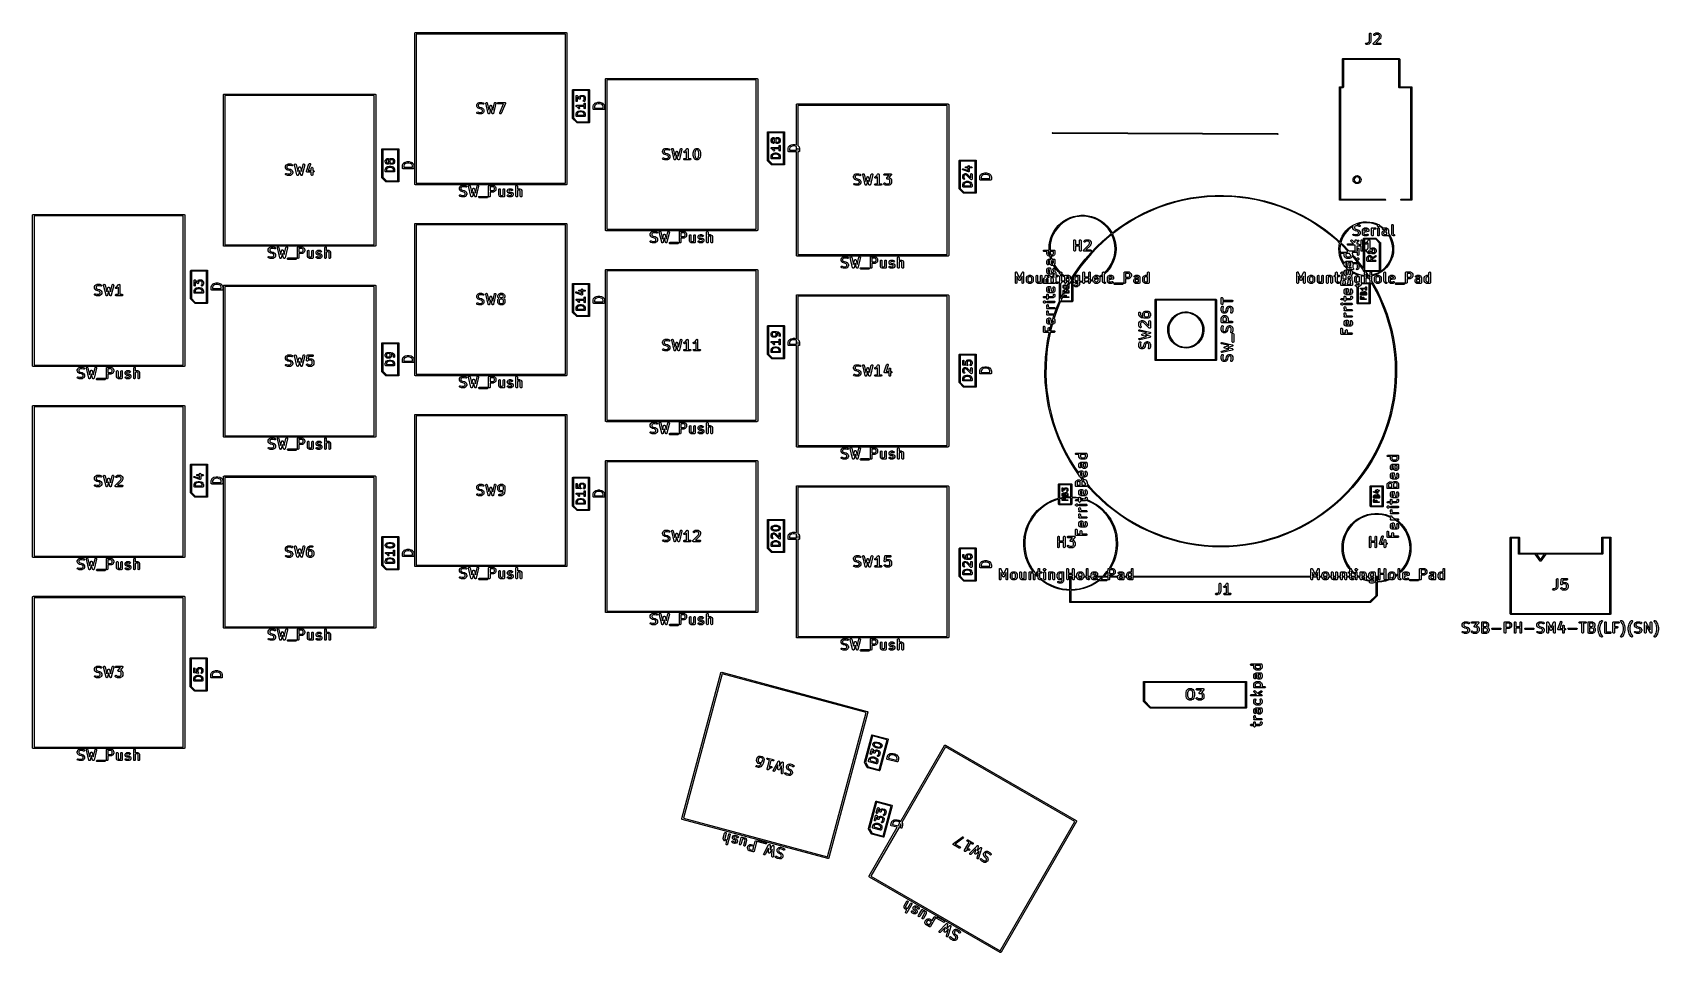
# Model space of a CAD drawing. Extents: x 4.25 to 10.62, y -4.61 to -1.
import ezdxf

# ---------------------------------------------------------------- set-up
doc = ezdxf.new("R2010")
doc.units = 0
doc.header["$MEASUREMENT"] = 0
doc.layers.add('BLACK', color=7, linetype='CONTINUOUS')

msp = doc.modelspace()

# ---------------------------------------------------------------- linework, layer by layer
at = {"layer": 'BLACK', "linetype": 'CONTINUOUS'}
for p, q in [((5.74311, -1.00689), (5.74318, -1.00651)), ((5.74311, -1.59744), (5.74311, -1.00689)), ((5.74316, -1.00638), (5.74322, -1.00626)), ((5.74318, -1.00651), (5.74316, -1.00638)), ((5.74322, -1.00626), (5.74329, -1.00588)), ((5.74329, -1.00588), (5.74378, -1.00529)), ((5.74378, -1.00529), (5.74416, -1.00463)), ((5.74416, -1.00463), (5.74442, -1.00454)), ((5.74442, -1.00454), (5.74459, -1.00433)), ((5.74459, -1.00433), (5.74534, -1.0042)), ((5.74534, -1.0042), (5.74606, -1.00394)), ((5.74606, -1.00394), (6.33661, -1.00394)), ((5.74902, -1.00984), (5.74902, -1.59449)), ((6.33366, -1.00984), (5.74902, -1.00984)), ((6.33366, -1.59449), (6.33366, -1.00984)), ((6.33661, -1.00394), (6.337, -1.004)), ((6.337, -1.004), (6.33713, -1.00398)), ((6.33713, -1.00398), (6.33724, -1.00405)), ((6.33724, -1.00405), (6.33762, -1.00412)), ((6.33762, -1.00412), (6.33821, -1.00461)), ((6.33821, -1.00461), (6.33888, -1.00499)), ((6.33888, -1.00499), (6.33897, -1.00524)), ((6.33897, -1.00524), (6.33917, -1.00541)), ((6.33917, -1.00541), (6.3393, -1.00617)), ((6.3393, -1.00617), (6.33957, -1.00689)), ((6.33957, -1.00689), (6.33957, -1.59744)), ((9.48274, -1.00876), (9.48292, -1.00775)), ((9.48274, -1.0364), (9.48274, -1.00876)), ((9.48292, -1.00775), (9.48422, -1.0062)), ((9.48422, -1.0062), (9.48621, -1.00585)), ((9.48621, -1.00585), (9.48796, -1.00686)), ((9.48796, -1.00686), (9.48865, -1.00876)), ((9.48865, -1.00876), (9.48865, -1.03688)), ((9.49963, -1.01225), (9.50048, -1.01042)), ((9.50015, -1.0142), (9.49963, -1.01225)), ((9.5018, -1.01536), (9.50015, -1.0142)), ((9.50048, -1.01042), (9.50236, -1.00854)), ((9.50382, -1.01518), (9.5018, -1.01536)), ((9.50236, -1.00854), (9.50308, -1.00804)), ((9.50308, -1.00804), (9.50312, -1.00799)), ((9.50312, -1.00799), (9.50687, -1.00611)), ((9.50466, -1.01459), (9.50382, -1.01518)), ((9.50619, -1.01306), (9.50466, -1.01459)), ((9.50889, -1.01171), (9.50619, -1.01306)), ((9.50687, -1.00611), (9.50786, -1.00582)), ((9.50786, -1.00582), (9.50803, -1.00586)), ((9.50803, -1.00586), (9.50819, -1.0058)), ((9.50819, -1.0058), (9.51757, -1.0058)), ((9.51687, -1.01171), (9.50889, -1.01171)), ((9.51957, -1.01306), (9.51687, -1.01171)), ((9.51757, -1.0058), (9.51858, -1.00598)), ((9.51858, -1.00598), (9.51871, -1.00609)), ((9.51871, -1.00609), (9.51889, -1.00611)), ((9.51889, -1.00611), (9.52264, -1.00799)), ((9.52076, -1.01425), (9.51957, -1.01306)), ((9.52211, -1.01695), (9.52076, -1.01425)), ((9.52211, -1.01952), (9.52211, -1.01695)), ((9.52264, -1.00799), (9.52335, -1.00851)), ((9.52335, -1.00851), (9.5234, -1.00854)), ((9.5234, -1.00854), (9.52528, -1.01042)), ((9.52528, -1.01042), (9.52579, -1.01114)), ((9.52579, -1.01114), (9.52583, -1.01118)), ((9.52583, -1.01118), (9.52771, -1.01493)), ((9.52771, -1.01493), (9.528, -1.01592)), ((9.528, -1.01592), (9.52796, -1.01609)), ((9.52796, -1.01609), (9.52802, -1.01625)), ((9.52802, -1.01625), (9.52802, -1.02)), ((9.46779, -1.04761), (9.4688, -1.04586)), ((9.46814, -1.0496), (9.46779, -1.04761)), ((9.46969, -1.0509), (9.46814, -1.0496)), ((9.4688, -1.04586), (9.4707, -1.04517)), ((9.4707, -1.05108), (9.46969, -1.0509)), ((9.4707, -1.04517), (9.47397, -1.04517)), ((9.47445, -1.05108), (9.4707, -1.05108)), ((9.47397, -1.04517), (9.47848, -1.04367)), ((9.47451, -1.05106), (9.47445, -1.05108)), ((9.47538, -1.05093), (9.47451, -1.05106)), ((9.481, -1.04905), (9.47538, -1.05093)), ((9.47848, -1.04367), (9.48124, -1.04091)), ((9.48114, -1.04894), (9.481, -1.04905)), ((9.48132, -1.04893), (9.48114, -1.04894)), ((9.48124, -1.04091), (9.48274, -1.0364)), ((9.48216, -1.04834), (9.48132, -1.04893)), ((9.48591, -1.04459), (9.48216, -1.04834)), ((9.48598, -1.04443), (9.48591, -1.04459)), ((9.48613, -1.04434), (9.48598, -1.04443)), ((9.48662, -1.04343), (9.48613, -1.04434)), ((9.4885, -1.03781), (9.48662, -1.04343)), ((9.48865, -1.03688), (9.48849, -1.03775)), ((9.48849, -1.03775), (9.4885, -1.03781)), ((9.49775, -1.04787), (9.49781, -1.04775)), ((9.49798, -1.04873), (9.49775, -1.04787)), ((9.49779, -1.04761), (9.49823, -1.04684)), ((9.49781, -1.04775), (9.49779, -1.04761)), ((9.49814, -1.0496), (9.49798, -1.04873)), ((9.49824, -1.04969), (9.49814, -1.0496)), ((9.49823, -1.04684), (9.49861, -1.04604)), ((9.49827, -1.04982), (9.49824, -1.04969)), ((9.499, -1.05033), (9.49827, -1.04982)), ((9.49861, -1.04604), (9.52061, -1.02403)), ((9.49968, -1.0509), (9.499, -1.05033)), ((9.49986, -1.05093), (9.49968, -1.0509)), ((9.49993, -1.05098), (9.49986, -1.05093)), ((9.50006, -1.05097), (9.49993, -1.05098)), ((9.50069, -1.05108), (9.50006, -1.05097)), ((9.52507, -1.05108), (9.50069, -1.05108)), ((9.52528, -1.02772), (9.50782, -1.04517)), ((9.50782, -1.04517), (9.52507, -1.04517)), ((9.52061, -1.02403), (9.52211, -1.01952)), ((9.52507, -1.04517), (9.52608, -1.04535)), ((9.52696, -1.05039), (9.52507, -1.05108)), ((9.52535, -1.02756), (9.52528, -1.02772)), ((9.5255, -1.02746), (9.52535, -1.02756)), ((9.52599, -1.02656), (9.5255, -1.02746)), ((9.52787, -1.02094), (9.52599, -1.02656)), ((9.52608, -1.04535), (9.52762, -1.04665)), ((9.52797, -1.04864), (9.52696, -1.05039)), ((9.52762, -1.04665), (9.52797, -1.04864)), ((9.52802, -1.02), (9.52787, -1.02087)), ((9.52787, -1.02087), (9.52787, -1.02094)), ((9.37717, -1.10787), (9.37774, -1.10648)), ((9.37717, -1.21614), (9.37717, -1.10787)), ((9.37774, -1.10648), (9.37913, -1.10591)), ((9.37913, -1.10591), (9.59961, -1.10591)), ((9.59764, -1.10984), (9.3811, -1.10984)), ((9.3811, -1.10984), (9.3811, -1.21811)), ((9.59764, -1.21811), (9.59764, -1.10984)), ((9.59961, -1.10591), (9.601, -1.10648)), ((9.601, -1.10648), (9.60157, -1.10787)), ((9.60157, -1.10787), (9.60157, -1.21614)), ((6.49016, -1.18701), (6.49023, -1.18662)), ((6.49016, -1.77756), (6.49016, -1.18701)), ((6.4902, -1.1865), (6.49027, -1.18638)), ((6.49023, -1.18662), (6.4902, -1.1865)), ((6.49027, -1.18638), (6.49034, -1.186)), ((6.49034, -1.186), (6.49083, -1.18541)), ((6.49083, -1.18541), (6.49121, -1.18475)), ((6.49121, -1.18475), (6.49146, -1.18465)), ((6.49146, -1.18465), (6.49163, -1.18445)), ((6.49163, -1.18445), (6.49239, -1.18432)), ((6.49239, -1.18432), (6.49311, -1.18406)), ((6.49311, -1.18406), (7.08366, -1.18406)), ((6.49606, -1.18996), (6.49606, -1.77461)), ((7.08071, -1.18996), (6.49606, -1.18996)), ((7.08071, -1.77461), (7.08071, -1.18996)), ((7.08366, -1.18406), (7.08404, -1.18412)), ((7.08404, -1.18412), (7.08417, -1.1841)), ((7.08417, -1.1841), (7.08429, -1.18417)), ((7.08429, -1.18417), (7.08467, -1.18423)), ((7.08467, -1.18423), (7.08526, -1.18473)), ((7.08526, -1.18473), (7.08592, -1.18511)), ((7.08592, -1.18511), (7.08601, -1.18536)), ((7.08601, -1.18536), (7.08622, -1.18553)), ((7.08622, -1.18553), (7.08635, -1.18629)), ((7.08635, -1.18629), (7.08661, -1.18701)), ((7.08661, -1.18701), (7.08661, -1.77756)), ((4.99409, -1.24803), (4.99416, -1.24765)), ((4.99409, -1.83858), (4.99409, -1.24803)), ((4.99414, -1.24752), (4.9942, -1.24741)), ((4.99416, -1.24765), (4.99414, -1.24752)), ((4.9942, -1.24741), (4.99427, -1.24702)), ((4.99427, -1.24702), (4.99477, -1.24643)), ((4.99477, -1.24643), (4.99515, -1.24577)), ((4.99515, -1.24577), (4.9954, -1.24568)), ((4.9954, -1.24568), (4.99557, -1.24547)), ((4.99557, -1.24547), (4.99633, -1.24534)), ((4.99633, -1.24534), (4.99705, -1.24508)), ((4.99705, -1.24508), (5.5876, -1.24508)), ((5, -1.25098), (5, -1.83563)), ((5.58465, -1.25098), (5, -1.25098)), ((5.58465, -1.83563), (5.58465, -1.25098)), ((5.5876, -1.24508), (5.58798, -1.24515)), ((5.58798, -1.24515), (5.58811, -1.24512)), ((5.58811, -1.24512), (5.58822, -1.24519)), ((5.58822, -1.24519), (5.58861, -1.24526)), ((5.58861, -1.24526), (5.5892, -1.24575)), ((5.5892, -1.24575), (5.58986, -1.24613)), ((5.58986, -1.24613), (5.58995, -1.24638)), ((5.58995, -1.24638), (5.59016, -1.24656)), ((5.59016, -1.24656), (5.59029, -1.24731)), ((5.59029, -1.24731), (5.59055, -1.24803)), ((5.59055, -1.24803), (5.59055, -1.83858)), ((6.36122, -1.22933), (6.3618, -1.22794)), ((6.36122, -1.33957), (6.36122, -1.22933)), ((6.3618, -1.22794), (6.36319, -1.22736)), ((6.36319, -1.22736), (6.42618, -1.22736)), ((6.36516, -1.2313), (6.36516, -1.33875)), ((6.42421, -1.2313), (6.36516, -1.2313)), ((6.37507, -1.25258), (6.37539, -1.25181)), ((6.37507, -1.27208), (6.37507, -1.25258)), ((6.37577, -1.27375), (6.37507, -1.27208)), ((6.37539, -1.25181), (6.37566, -1.25102)), ((6.37566, -1.25102), (6.37573, -1.25099)), ((6.37573, -1.25099), (6.37577, -1.25091)), ((6.37577, -1.25091), (6.37653, -1.25059)), ((6.37744, -1.27444), (6.37577, -1.27375)), ((6.37653, -1.25059), (6.37728, -1.25022)), ((6.37728, -1.25022), (6.37736, -1.25025)), ((6.37736, -1.25025), (6.37744, -1.25022)), ((6.37744, -1.25022), (6.3782, -1.25053)), ((6.37911, -1.27375), (6.37744, -1.27444)), ((6.3782, -1.25053), (6.37899, -1.2508)), ((6.37899, -1.2508), (6.38728, -1.25806)), ((6.3798, -1.27208), (6.37911, -1.27375)), ((6.38788, -1.26485), (6.3798, -1.25778)), ((6.3798, -1.25778), (6.3798, -1.27208)), ((6.38728, -1.25806), (6.38732, -1.25752)), ((6.38732, -1.25752), (6.38882, -1.25452)), ((6.38867, -1.26512), (6.38788, -1.26485)), ((6.38944, -1.26544), (6.38867, -1.26512)), ((6.38882, -1.25452), (6.38912, -1.25427)), ((6.38912, -1.25427), (6.38927, -1.25391)), ((6.38927, -1.25391), (6.39077, -1.25241)), ((6.38951, -1.26541), (6.38944, -1.26544)), ((6.38959, -1.26543), (6.38951, -1.26541)), ((6.39034, -1.26506), (6.38959, -1.26543)), ((6.39111, -1.26475), (6.39034, -1.26506)), ((6.39077, -1.25241), (6.39112, -1.25226)), ((6.39114, -1.26467), (6.39111, -1.26475)), ((6.39112, -1.25226), (6.39138, -1.25196)), ((6.39121, -1.26463), (6.39114, -1.26467)), ((6.39148, -1.26384), (6.39121, -1.26463)), ((6.39138, -1.25196), (6.39438, -1.25046)), ((6.3918, -1.26308), (6.39148, -1.26384)), ((6.39288, -1.25698), (6.3918, -1.25913)), ((6.3918, -1.25913), (6.3918, -1.26308)), ((6.39383, -1.25602), (6.39288, -1.25698)), ((6.39599, -1.25494), (6.39383, -1.25602)), ((6.39438, -1.25046), (6.39493, -1.25043)), ((6.39493, -1.25043), (6.39543, -1.25022)), ((6.39543, -1.25022), (6.40293, -1.25022)), ((6.40238, -1.25494), (6.39599, -1.25494)), ((6.40453, -1.25602), (6.40238, -1.25494)), ((6.40293, -1.25022), (6.40344, -1.25043)), ((6.40344, -1.25043), (6.40399, -1.25046)), ((6.40357, -1.27208), (6.40426, -1.27041)), ((6.40426, -1.27375), (6.40357, -1.27208)), ((6.40399, -1.25046), (6.40699, -1.25196)), ((6.40426, -1.27041), (6.40549, -1.26918)), ((6.40593, -1.27444), (6.40426, -1.27375)), ((6.40549, -1.25698), (6.40453, -1.25602)), ((6.40657, -1.25913), (6.40549, -1.25698)), ((6.40549, -1.26918), (6.40657, -1.26702)), ((6.4076, -1.27375), (6.40593, -1.27444)), ((6.40657, -1.26702), (6.40657, -1.25913)), ((6.40699, -1.25196), (6.40724, -1.25226)), ((6.40724, -1.25226), (6.4076, -1.25241)), ((6.4076, -1.25241), (6.4091, -1.25391)), ((6.4091, -1.27225), (6.4076, -1.27375)), ((6.4091, -1.25391), (6.40925, -1.25427)), ((6.40925, -1.27189), (6.4091, -1.27225)), ((6.40925, -1.25427), (6.40955, -1.25452)), ((6.40955, -1.27163), (6.40925, -1.27189)), ((6.40955, -1.25452), (6.41105, -1.25752)), ((6.41105, -1.26863), (6.40955, -1.27163)), ((6.41105, -1.25752), (6.41109, -1.25807)), ((6.41109, -1.26808), (6.41105, -1.26863)), ((6.41109, -1.25807), (6.4113, -1.25858)), ((6.4113, -1.26758), (6.41109, -1.26808)), ((6.4113, -1.25858), (6.4113, -1.26758)), ((6.42421, -1.35335), (6.42421, -1.2313)), ((6.42618, -1.22736), (6.42757, -1.22794)), ((6.42757, -1.22794), (6.42815, -1.22933)), ((6.42815, -1.22933), (6.42815, -1.35531)), ((9.36535, -1.21811), (9.36593, -1.21672)), ((9.36535, -1.65906), (9.36535, -1.21811)), ((9.36593, -1.21672), (9.36732, -1.21614)), ((9.36732, -1.21614), (9.37717, -1.21614)), ((9.37913, -1.22008), (9.36929, -1.22008)), ((9.36929, -1.22008), (9.36929, -1.65709)), ((9.38053, -1.2195), (9.37913, -1.22008)), ((9.3811, -1.21811), (9.38053, -1.2195)), ((9.59821, -1.2195), (9.59764, -1.21811)), ((9.59961, -1.22008), (9.59821, -1.2195)), ((9.64488, -1.22008), (9.59961, -1.22008)), ((9.60157, -1.21614), (9.64685, -1.21614)), ((9.64488, -1.65709), (9.64488, -1.22008)), ((9.64685, -1.21614), (9.64824, -1.21672)), ((9.64824, -1.21672), (9.64882, -1.21811)), ((9.64882, -1.21811), (9.64882, -1.65906)), ((5.98589, -1.2881), (5.98607, -1.28709)), ((5.98589, -1.29185), (5.98589, -1.2881)), ((5.98595, -1.29202), (5.98589, -1.29185)), ((5.98591, -1.29219), (5.98595, -1.29202)), ((5.9862, -1.29317), (5.98591, -1.29219)), ((5.98595, -1.31869), (5.98625, -1.31669)), ((5.98701, -1.32041), (5.98595, -1.31869)), ((5.98607, -1.28709), (5.98618, -1.28696)), ((5.98618, -1.28696), (5.9862, -1.28678)), ((5.9862, -1.28678), (5.98808, -1.28303)), ((5.98808, -1.29692), (5.9862, -1.29317)), ((5.98625, -1.31669), (5.98776, -1.31535)), ((5.98791, -1.3209), (5.98701, -1.32041)), ((5.98776, -1.31535), (5.98978, -1.3153)), ((5.99354, -1.32278), (5.98791, -1.3209)), ((5.98808, -1.28303), (5.9886, -1.28233)), ((5.98813, -1.29697), (5.98808, -1.29692)), ((5.98863, -1.29769), (5.98813, -1.29697)), ((5.9886, -1.28233), (5.98863, -1.28227)), ((5.98863, -1.28227), (5.99051, -1.28039)), ((5.99051, -1.29957), (5.98863, -1.29769)), ((5.98978, -1.3153), (5.99495, -1.31702)), ((5.99051, -1.28039), (5.99123, -1.27989)), ((5.99057, -1.29959), (5.99051, -1.29957)), ((5.99127, -1.30012), (5.99057, -1.29959)), ((5.99123, -1.27989), (5.99127, -1.27984)), ((5.99127, -1.27984), (5.99502, -1.27796)), ((5.99502, -1.30199), (5.99127, -1.30012)), ((5.99315, -1.2861), (5.9918, -1.2888)), ((5.9918, -1.2888), (5.9918, -1.29116)), ((5.9918, -1.29116), (5.99315, -1.29385)), ((5.99434, -1.28491), (5.99315, -1.2861)), ((5.99315, -1.29385), (5.99434, -1.29505)), ((5.9936, -1.32278), (5.99354, -1.32278)), ((5.99447, -1.32293), (5.9936, -1.32278)), ((5.99704, -1.28356), (5.99434, -1.28491)), ((5.99434, -1.29505), (5.99737, -1.29657)), ((6.00384, -1.32293), (5.99447, -1.32293)), ((5.99495, -1.31702), (6.00315, -1.31702)), ((5.99502, -1.27796), (5.99601, -1.27767)), ((5.99516, -1.30201), (5.99502, -1.30199)), ((5.99563, -1.30222), (5.99516, -1.30201)), ((6.00281, -1.30401), (5.99563, -1.30222)), ((5.99601, -1.27767), (5.99618, -1.27771)), ((5.99618, -1.27771), (5.99634, -1.27765)), ((5.99634, -1.27765), (6.00572, -1.27765)), ((6.00524, -1.28356), (5.99704, -1.28356)), ((5.99737, -1.29657), (6.00456, -1.29836)), ((6.00584, -1.30553), (6.00281, -1.30401)), ((6.00315, -1.31702), (6.00584, -1.31567)), ((6.00401, -1.32287), (6.00384, -1.32293)), ((6.00418, -1.32291), (6.00401, -1.32287)), ((6.00516, -1.32262), (6.00418, -1.32291)), ((6.00456, -1.29836), (6.00502, -1.29857)), ((6.00502, -1.29857), (6.00516, -1.29859)), ((6.00516, -1.29859), (6.00891, -1.30046)), ((6.00891, -1.32074), (6.00516, -1.32262)), ((6.01041, -1.28528), (6.00524, -1.28356)), ((6.00572, -1.27765), (6.00659, -1.27781)), ((6.00704, -1.30673), (6.00584, -1.30553)), ((6.00584, -1.31567), (6.00704, -1.31448)), ((6.00659, -1.27781), (6.00665, -1.2778)), ((6.00665, -1.2778), (6.01228, -1.27968)), ((6.00839, -1.30942), (6.00704, -1.30673)), ((6.00704, -1.31448), (6.00839, -1.31178)), ((6.00839, -1.31178), (6.00839, -1.30942)), ((6.00891, -1.30046), (6.00962, -1.30099)), ((6.00896, -1.3207), (6.00891, -1.32074)), ((6.00968, -1.32019), (6.00896, -1.3207)), ((6.00962, -1.30099), (6.00968, -1.30101)), ((6.00968, -1.30101), (6.01156, -1.30289)), ((6.01156, -1.31831), (6.00968, -1.32019)), ((6.01243, -1.28523), (6.01041, -1.28528)), ((6.01156, -1.30289), (6.01206, -1.30361)), ((6.01158, -1.31826), (6.01156, -1.31831)), ((6.01211, -1.31755), (6.01158, -1.31826)), ((6.01206, -1.30361), (6.01211, -1.30366)), ((6.01211, -1.30366), (6.01398, -1.30741)), ((6.01398, -1.3138), (6.01211, -1.31755)), ((6.01228, -1.27968), (6.01318, -1.28017)), ((6.01394, -1.28389), (6.01243, -1.28523)), ((6.01318, -1.28017), (6.01424, -1.28189)), ((6.01424, -1.28189), (6.01394, -1.28389)), ((6.01398, -1.30741), (6.01428, -1.30839)), ((6.014, -1.31362), (6.01398, -1.3138)), ((6.01412, -1.31349), (6.014, -1.31362)), ((6.0143, -1.31248), (6.01412, -1.31349)), ((6.01428, -1.30839), (6.01423, -1.30856)), ((6.01423, -1.30856), (6.0143, -1.30873)), ((6.0143, -1.30873), (6.0143, -1.31248)), ((6.02153, -1.28027), (6.02244, -1.27846)), ((6.02159, -1.28129), (6.02153, -1.28027)), ((6.03097, -1.32066), (6.02159, -1.28129)), ((6.02244, -1.27846), (6.02429, -1.27766)), ((6.02429, -1.27766), (6.02623, -1.27824)), ((6.02623, -1.27824), (6.02734, -1.27992)), ((6.02734, -1.27992), (6.034, -1.30791)), ((6.03114, -1.32092), (6.03097, -1.32066)), ((6.03116, -1.32123), (6.03114, -1.32092)), ((6.03168, -1.32174), (6.03116, -1.32123)), ((6.03208, -1.32235), (6.03168, -1.32174)), ((6.03238, -1.32243), (6.03208, -1.32235)), ((6.03259, -1.32265), (6.03238, -1.32243)), ((6.03332, -1.32272), (6.03259, -1.32265)), ((6.03401, -1.32292), (6.03332, -1.32272)), ((6.034, -1.30791), (6.03849, -1.29109)), ((6.0343, -1.3228), (6.03401, -1.32292)), ((6.03461, -1.32283), (6.0343, -1.3228)), ((6.0352, -1.32241), (6.03461, -1.32283)), ((6.03587, -1.32212), (6.0352, -1.32241)), ((6.03601, -1.32184), (6.03587, -1.32212)), ((6.03626, -1.32167), (6.03601, -1.32184)), ((6.03669, -1.32074), (6.03626, -1.32167)), ((6.04134, -1.30331), (6.03669, -1.32074)), ((6.03849, -1.29109), (6.03892, -1.29016)), ((6.03892, -1.29016), (6.03914, -1.29001)), ((6.03914, -1.29001), (6.03925, -1.28976)), ((6.03925, -1.28976), (6.03995, -1.28944)), ((6.03995, -1.28944), (6.04057, -1.289)), ((6.04057, -1.289), (6.04084, -1.28903)), ((6.04084, -1.28903), (6.04108, -1.28891)), ((6.04108, -1.28891), (6.04182, -1.28911)), ((6.04598, -1.32074), (6.04134, -1.30331)), ((6.04182, -1.28911), (6.04258, -1.28918)), ((6.04258, -1.28918), (6.04277, -1.28937)), ((6.04277, -1.28937), (6.04304, -1.28944)), ((6.04304, -1.28944), (6.04347, -1.29006)), ((6.04347, -1.29006), (6.04401, -1.2906)), ((6.04401, -1.2906), (6.04404, -1.29087)), ((6.04404, -1.29087), (6.04419, -1.29109)), ((6.04419, -1.29109), (6.04868, -1.30791)), ((6.04616, -1.32099), (6.04598, -1.32074)), ((6.0462, -1.3213), (6.04616, -1.32099)), ((6.04673, -1.3218), (6.0462, -1.3213)), ((6.04714, -1.32239), (6.04673, -1.3218)), ((6.04744, -1.32247), (6.04714, -1.32239)), ((6.04767, -1.32269), (6.04744, -1.32247)), ((6.04839, -1.32273), (6.04767, -1.32269)), ((6.04909, -1.32292), (6.04839, -1.32273)), ((6.04868, -1.30791), (6.05534, -1.27992)), ((6.04937, -1.32279), (6.04909, -1.32292)), ((6.04968, -1.32281), (6.04937, -1.32279)), ((6.05026, -1.32237), (6.04968, -1.32281)), ((6.05092, -1.32207), (6.05026, -1.32237)), ((6.05105, -1.32179), (6.05092, -1.32207)), ((6.0513, -1.3216), (6.05105, -1.32179)), ((6.05171, -1.32066), (6.0513, -1.3216)), ((6.06108, -1.28129), (6.05171, -1.32066)), ((6.05534, -1.27992), (6.05575, -1.27898)), ((6.05575, -1.27898), (6.05737, -1.27778)), ((6.05737, -1.27778), (6.05938, -1.2779)), ((6.05938, -1.2779), (6.06085, -1.27928)), ((6.06085, -1.27928), (6.06108, -1.28129)), ((6.06655, -1.28009), (6.06756, -1.27834)), ((6.0669, -1.28208), (6.06655, -1.28009)), ((6.06845, -1.28338), (6.0669, -1.28208)), ((6.06756, -1.27834), (6.06946, -1.27765)), ((6.06946, -1.28356), (6.06845, -1.28338)), ((6.06946, -1.27765), (6.09571, -1.27765)), ((6.09123, -1.28356), (6.06946, -1.28356)), ((6.07601, -1.32083), (6.07612, -1.31881)), ((6.07722, -1.32245), (6.07601, -1.32083)), ((6.07612, -1.31881), (6.09123, -1.28356)), ((6.07918, -1.32291), (6.07722, -1.32245)), ((6.08099, -1.322), (6.07918, -1.32291)), ((6.08155, -1.32114), (6.08099, -1.322)), ((6.09842, -1.28177), (6.08155, -1.32114)), ((6.09571, -1.27765), (6.09672, -1.27783)), ((6.09672, -1.27783), (6.09698, -1.27806)), ((6.09698, -1.27806), (6.09732, -1.27813)), ((6.09732, -1.27813), (6.09774, -1.27869)), ((6.09774, -1.27869), (6.09826, -1.27913)), ((6.09826, -1.27913), (6.09832, -1.27947)), ((6.09832, -1.27947), (6.09853, -1.27975)), ((6.09844, -1.28142), (6.09842, -1.28177)), ((6.09861, -1.28112), (6.09844, -1.28142)), ((6.09853, -1.27975), (6.0985, -1.28044)), ((6.0985, -1.28044), (6.09861, -1.28112)), ((6.37507, -1.29157), (6.37534, -1.29094)), ((6.37517, -1.2918), (6.37507, -1.29157)), ((6.37507, -1.32307), (6.37522, -1.32271)), ((6.37507, -1.33057), (6.37507, -1.32307)), ((6.37577, -1.33224), (6.37507, -1.33057)), ((6.37512, -1.29204), (6.37517, -1.2918)), ((6.3755, -1.29261), (6.37512, -1.29204)), ((6.3752, -1.32232), (6.3767, -1.31782)), ((6.37522, -1.32271), (6.3752, -1.32232)), ((6.37534, -1.29094), (6.37547, -1.29026)), ((6.37547, -1.29026), (6.37567, -1.29013)), ((6.37577, -1.29324), (6.3755, -1.29261)), ((6.37567, -1.29013), (6.37577, -1.2899)), ((6.37577, -1.2899), (6.3764, -1.28964)), ((6.37599, -1.29334), (6.37577, -1.29324)), ((6.37744, -1.33293), (6.37577, -1.33224)), ((6.37613, -1.29354), (6.37599, -1.29334)), ((6.38043, -1.29641), (6.37613, -1.29354)), ((6.3764, -1.28964), (6.37697, -1.28926)), ((6.3767, -1.31782), (6.37706, -1.31741)), ((6.37697, -1.28926), (6.37721, -1.2893)), ((6.37706, -1.31741), (6.37727, -1.3169)), ((6.37721, -1.2893), (6.37744, -1.28921)), ((6.37727, -1.3169), (6.38027, -1.3139)), ((6.37744, -1.28921), (6.40657, -1.28921)), ((6.40893, -1.33293), (6.37744, -1.33293)), ((6.381, -1.31985), (6.3798, -1.32345)), ((6.3798, -1.32345), (6.3798, -1.32821)), ((6.3798, -1.32821), (6.40657, -1.32821)), ((6.38027, -1.3139), (6.38063, -1.31375)), ((6.38299, -1.29897), (6.38043, -1.29641)), ((6.38063, -1.31375), (6.38088, -1.31346)), ((6.38088, -1.31346), (6.38388, -1.31196)), ((6.38334, -1.31751), (6.381, -1.31985)), ((6.38432, -1.30163), (6.38299, -1.29897)), ((6.38576, -1.3163), (6.38334, -1.31751)), ((6.38388, -1.31196), (6.38415, -1.31194)), ((6.38415, -1.31194), (6.38436, -1.31178)), ((6.38569, -1.30281), (6.38432, -1.30163)), ((6.38436, -1.31178), (6.39036, -1.31028)), ((6.40657, -1.29394), (6.38464, -1.29394)), ((6.38464, -1.29394), (6.38661, -1.2959)), ((6.38749, -1.30268), (6.38569, -1.30281)), ((6.39123, -1.31493), (6.38576, -1.3163)), ((6.38661, -1.2959), (6.38676, -1.29626)), ((6.38676, -1.29626), (6.38705, -1.29652)), ((6.38705, -1.29652), (6.38855, -1.29952)), ((6.38868, -1.30132), (6.38749, -1.30268)), ((6.38855, -1.29952), (6.38868, -1.30132)), ((6.39036, -1.31028), (6.39066, -1.31032)), ((6.39066, -1.31032), (6.39094, -1.31021)), ((6.39094, -1.31021), (6.39543, -1.31021)), ((6.39514, -1.31493), (6.39123, -1.31493)), ((6.40061, -1.3163), (6.39514, -1.31493)), ((6.39543, -1.31021), (6.39571, -1.31032)), ((6.39571, -1.31032), (6.39601, -1.31028)), ((6.39601, -1.31028), (6.40201, -1.31178)), ((6.40303, -1.31751), (6.40061, -1.3163)), ((6.40201, -1.31178), (6.40222, -1.31194)), ((6.40222, -1.31194), (6.40249, -1.31196)), ((6.40249, -1.31196), (6.40549, -1.31346)), ((6.40537, -1.31985), (6.40303, -1.31751)), ((6.40657, -1.32345), (6.40537, -1.31985)), ((6.40549, -1.31346), (6.40574, -1.31375)), ((6.40574, -1.31375), (6.4061, -1.3139)), ((6.4061, -1.3139), (6.4091, -1.3169)), ((6.40657, -1.28257), (6.40726, -1.2809)), ((6.40657, -1.28921), (6.40657, -1.28257)), ((6.40657, -1.30057), (6.40657, -1.29394)), ((6.40726, -1.30224), (6.40657, -1.30057)), ((6.40657, -1.32821), (6.40657, -1.32345)), ((6.40726, -1.2809), (6.40893, -1.28021)), ((6.40893, -1.30293), (6.40726, -1.30224)), ((6.40893, -1.28021), (6.4106, -1.2809)), ((6.4106, -1.30224), (6.40893, -1.30293)), ((6.4106, -1.33224), (6.40893, -1.33293)), ((6.4091, -1.3169), (6.40931, -1.31741)), ((6.40931, -1.31741), (6.40967, -1.31782)), ((6.40967, -1.31782), (6.41117, -1.32232)), ((6.4106, -1.2809), (6.4113, -1.28257)), ((6.4113, -1.30057), (6.4106, -1.30224)), ((6.4113, -1.33057), (6.4106, -1.33224)), ((6.41117, -1.32232), (6.41115, -1.32271)), ((6.41115, -1.32271), (6.4113, -1.32307)), ((6.4113, -1.28257), (6.4113, -1.30057)), ((6.4113, -1.32307), (6.4113, -1.33057)), ((6.44183, -1.29326), (6.44198, -1.29239)), ((6.44183, -1.30263), (6.44183, -1.29326)), ((6.44209, -1.30335), (6.44183, -1.30263)), ((6.44198, -1.29233), (6.44385, -1.2867)), ((6.44198, -1.29239), (6.44198, -1.29233)), ((6.44222, -1.30411), (6.44209, -1.30335)), ((6.44243, -1.30428), (6.44222, -1.30411)), ((6.44252, -1.30453), (6.44243, -1.30428)), ((6.44318, -1.30492), (6.44252, -1.30453)), ((6.44377, -1.30541), (6.44318, -1.30492)), ((6.44415, -1.30548), (6.44377, -1.30541)), ((6.44385, -1.2867), (6.44434, -1.2858)), ((6.44427, -1.30554), (6.44415, -1.30548)), ((6.4444, -1.30552), (6.44427, -1.30554)), ((6.44434, -1.2858), (6.44449, -1.28571)), ((6.44478, -1.30559), (6.4444, -1.30552)), ((6.44449, -1.28571), (6.44457, -1.28555)), ((6.44457, -1.28555), (6.44832, -1.2818)), ((6.48415, -1.30559), (6.44478, -1.30559)), ((6.44923, -1.28923), (6.44773, -1.29374)), ((6.44773, -1.29374), (6.44773, -1.29968)), ((6.44773, -1.29968), (6.4812, -1.29968)), ((6.44832, -1.2818), (6.44904, -1.28129)), ((6.44904, -1.28129), (6.44908, -1.28125)), ((6.44908, -1.28125), (6.45283, -1.27937)), ((6.45215, -1.28631), (6.44923, -1.28923)), ((6.45518, -1.2848), (6.45215, -1.28631)), ((6.45283, -1.27937), (6.45332, -1.27923)), ((6.45332, -1.27923), (6.45344, -1.27915)), ((6.45344, -1.27915), (6.46094, -1.27727)), ((6.46202, -1.28309), (6.45518, -1.2848)), ((6.46094, -1.27727), (6.46152, -1.27723)), ((6.46152, -1.27723), (6.46165, -1.27718)), ((6.46165, -1.27718), (6.46728, -1.27718)), ((6.46691, -1.28309), (6.46202, -1.28309)), ((6.47374, -1.2848), (6.46691, -1.28309)), ((6.46728, -1.27718), (6.46786, -1.27729)), ((6.46786, -1.27729), (6.46799, -1.27727)), ((6.46799, -1.27727), (6.47549, -1.27915)), ((6.47678, -1.28631), (6.47374, -1.2848)), ((6.47549, -1.27915), (6.47596, -1.27935)), ((6.47596, -1.27935), (6.4761, -1.27937)), ((6.4761, -1.27937), (6.47985, -1.28125)), ((6.47969, -1.28923), (6.47678, -1.28631)), ((6.4812, -1.29374), (6.47969, -1.28923)), ((6.47985, -1.28125), (6.48055, -1.28177)), ((6.48055, -1.28177), (6.48061, -1.2818)), ((6.48061, -1.2818), (6.48436, -1.28555)), ((6.4812, -1.29968), (6.4812, -1.29374)), ((6.48487, -1.30532), (6.48415, -1.30559)), ((6.48436, -1.28555), (6.48495, -1.28639)), ((6.48563, -1.30519), (6.48487, -1.30532)), ((6.48495, -1.28639), (6.48497, -1.28656)), ((6.48497, -1.28656), (6.48508, -1.2867)), ((6.48508, -1.2867), (6.48695, -1.29233)), ((6.4858, -1.30499), (6.48563, -1.30519)), ((6.48605, -1.3049), (6.4858, -1.30499)), ((6.48643, -1.30423), (6.48605, -1.3049)), ((6.48692, -1.30364), (6.48643, -1.30423)), ((6.48699, -1.30326), (6.48692, -1.30364)), ((6.48695, -1.29233), (6.48708, -1.2932)), ((6.48706, -1.30315), (6.48699, -1.30326)), ((6.4871, -1.30263), (6.48703, -1.30302)), ((6.48703, -1.30302), (6.48706, -1.30315)), ((6.48708, -1.2932), (6.4871, -1.29326)), ((6.4871, -1.29326), (6.4871, -1.30263)), ((7.23819, -1.28642), (7.23826, -1.28603)), ((7.23819, -1.44423), (7.23819, -1.28642)), ((7.23823, -1.2859), (7.2383, -1.28579)), ((7.23826, -1.28603), (7.23823, -1.2859)), ((7.2383, -1.28579), (7.23837, -1.28541)), ((7.23837, -1.28541), (7.23886, -1.28482)), ((7.23886, -1.28482), (7.23924, -1.28416)), ((7.23924, -1.28416), (7.23949, -1.28406)), ((7.23949, -1.28406), (7.23967, -1.28386)), ((7.23967, -1.28386), (7.24042, -1.28373)), ((7.24042, -1.28373), (7.24114, -1.28346)), ((7.24114, -1.28346), (7.83169, -1.28346)), ((7.24409, -1.28937), (7.24409, -1.44695)), ((7.82874, -1.28937), (7.24409, -1.28937)), ((7.82874, -1.87402), (7.82874, -1.28937)), ((7.83169, -1.28346), (7.83208, -1.28353)), ((7.83208, -1.28353), (7.83221, -1.28351)), ((7.83221, -1.28351), (7.83232, -1.28357)), ((7.83232, -1.28357), (7.8327, -1.28364)), ((7.8327, -1.28364), (7.83329, -1.28414)), ((7.83329, -1.28414), (7.83395, -1.28452)), ((7.83395, -1.28452), (7.83405, -1.28477)), ((7.83405, -1.28477), (7.83425, -1.28494)), ((7.83425, -1.28494), (7.83438, -1.2857)), ((7.83438, -1.2857), (7.83465, -1.28642)), ((7.83465, -1.28642), (7.83465, -1.87697)), ((6.3618, -1.34096), (6.36122, -1.33957)), ((6.37755, -1.35671), (6.3618, -1.34096)), ((6.36516, -1.33875), (6.37975, -1.35335)), ((6.37795, -1.35688), (6.37755, -1.35671)), ((6.37894, -1.35728), (6.37795, -1.35688)), ((6.42618, -1.35728), (6.37894, -1.35728)), ((6.37975, -1.35335), (6.42421, -1.35335)), ((6.42757, -1.35671), (6.42618, -1.35728)), ((6.42815, -1.35531), (6.42757, -1.35671)), ((7.125, -1.39469), (7.12558, -1.39329)), ((7.125, -1.50492), (7.125, -1.39469)), ((7.12558, -1.39329), (7.12697, -1.39272)), ((7.12697, -1.39272), (7.18996, -1.39272)), ((7.12894, -1.39665), (7.12894, -1.50411)), ((7.18799, -1.39665), (7.12894, -1.39665)), ((7.18799, -1.5187), (7.18799, -1.39665)), ((7.18996, -1.39272), (7.19135, -1.39329)), ((7.19135, -1.39329), (7.19193, -1.39469)), ((7.19193, -1.39469), (7.19193, -1.52067)), ((8.24016, -1.39782), (8.24074, -1.39644)), ((8.24073, -1.39922), (8.24016, -1.39782)), ((8.24212, -1.3998), (8.24073, -1.39922)), ((8.24074, -1.39644), (8.24214, -1.39587)), ((9.12322, -1.40413), (8.24212, -1.3998)), ((8.24214, -1.39587), (9.12324, -1.4002)), ((9.12324, -1.4002), (9.12463, -1.40078)), ((9.12463, -1.40078), (9.1252, -1.40218)), ((5.61417, -1.46161), (5.61475, -1.46022)), ((5.61417, -1.57185), (5.61417, -1.46161)), ((5.61475, -1.46022), (5.61614, -1.45965)), ((5.61614, -1.45965), (5.67913, -1.45965)), ((5.61811, -1.46358), (5.61811, -1.57104)), ((5.67717, -1.46358), (5.61811, -1.46358)), ((5.67717, -1.58563), (5.67717, -1.46358)), ((5.67913, -1.45965), (5.68053, -1.46022)), ((5.68053, -1.46022), (5.6811, -1.46161)), ((5.6811, -1.46161), (5.6811, -1.5876)), ((6.7145, -1.4669), (6.71638, -1.46315)), ((6.71638, -1.46315), (6.7169, -1.46244)), ((6.7169, -1.46244), (6.71693, -1.46239)), ((6.71693, -1.46239), (6.71881, -1.46051)), ((6.71881, -1.46051), (6.71953, -1.46)), ((6.71953, -1.46), (6.71957, -1.45996)), ((6.71957, -1.45996), (6.72332, -1.45808)), ((6.72534, -1.46368), (6.72264, -1.46503)), ((6.72332, -1.45808), (6.72431, -1.45779)), ((6.72431, -1.45779), (6.72448, -1.45783)), ((6.72448, -1.45783), (6.72464, -1.45777)), ((6.72464, -1.45777), (6.73402, -1.45777)), ((6.73354, -1.46368), (6.72534, -1.46368)), ((6.73871, -1.4654), (6.73354, -1.46368)), ((6.73402, -1.45777), (6.73489, -1.45792)), ((6.73489, -1.45792), (6.73495, -1.45792)), ((6.73495, -1.45792), (6.74058, -1.4598)), ((6.74058, -1.4598), (6.74148, -1.46029)), ((6.74224, -1.464), (6.74073, -1.46534)), ((6.74148, -1.46029), (6.74253, -1.46201)), ((6.74253, -1.46201), (6.74224, -1.464)), ((6.74983, -1.46038), (6.75074, -1.45858)), ((6.74989, -1.46141), (6.74983, -1.46038)), ((6.75927, -1.50078), (6.74989, -1.46141)), ((6.75074, -1.45858), (6.75259, -1.45778)), ((6.75259, -1.45778), (6.75453, -1.45835)), ((6.75453, -1.45835), (6.75564, -1.46004)), ((6.75564, -1.46004), (6.7623, -1.48803)), ((6.77698, -1.48803), (6.78364, -1.46004)), ((6.78938, -1.46141), (6.78001, -1.50078)), ((6.78364, -1.46004), (6.78405, -1.4591)), ((6.78405, -1.4591), (6.78567, -1.45789)), ((6.78567, -1.45789), (6.78768, -1.45801)), ((6.78768, -1.45801), (6.78915, -1.4594)), ((6.78915, -1.4594), (6.78938, -1.46141)), ((6.80163, -1.46767), (6.80484, -1.46447)), ((6.80484, -1.46447), (6.80843, -1.45909)), ((6.80843, -1.45909), (6.80913, -1.45834)), ((6.80913, -1.45834), (6.8093, -1.4583)), ((6.8093, -1.4583), (6.80941, -1.45817)), ((6.80941, -1.45817), (6.81025, -1.45802)), ((6.81025, -1.45802), (6.81107, -1.45778)), ((6.81107, -1.45778), (6.81123, -1.45785)), ((6.81123, -1.45785), (6.8114, -1.45782)), ((6.8114, -1.45782), (6.81214, -1.45824)), ((6.81214, -1.45824), (6.81292, -1.45859)), ((6.81292, -1.45859), (6.813, -1.45874)), ((6.813, -1.45874), (6.81314, -1.45883)), ((6.81314, -1.45883), (6.81344, -1.45963)), ((6.81344, -1.45963), (6.81382, -1.4604)), ((6.81382, -1.4604), (6.81378, -1.46056)), ((6.81378, -1.46056), (6.81384, -1.46072)), ((6.81384, -1.46072), (6.81384, -1.49714)), ((6.83636, -1.4669), (6.83824, -1.46315)), ((6.83824, -1.46315), (6.83876, -1.46244)), ((6.83876, -1.46244), (6.83879, -1.46239)), ((6.83879, -1.46239), (6.84067, -1.46051)), ((6.84067, -1.46051), (6.84139, -1.46)), ((6.84139, -1.46), (6.84143, -1.45996)), ((6.84143, -1.45996), (6.84518, -1.45808)), ((6.8472, -1.46368), (6.8445, -1.46503)), ((6.84518, -1.45808), (6.84617, -1.45779)), ((6.84617, -1.45779), (6.84634, -1.45783)), ((6.84634, -1.45783), (6.8465, -1.45777)), ((6.8465, -1.45777), (6.85025, -1.45777)), ((6.84956, -1.46368), (6.8472, -1.46368)), ((6.85225, -1.46503), (6.84956, -1.46368)), ((6.85025, -1.45777), (6.85126, -1.45795)), ((6.85126, -1.45795), (6.8514, -1.45806)), ((6.8514, -1.45806), (6.85157, -1.45808)), ((6.85157, -1.45808), (6.85532, -1.45996)), ((6.85532, -1.45996), (6.85603, -1.46048)), ((6.85603, -1.46048), (6.85609, -1.46051)), ((6.85609, -1.46051), (6.85797, -1.46239)), ((6.85797, -1.46239), (6.85847, -1.46311)), ((6.85847, -1.46311), (6.85852, -1.46315)), ((6.85852, -1.46315), (6.86039, -1.4669)), ((7.13885, -1.42393), (7.13906, -1.42342)), ((7.13885, -1.42993), (7.13885, -1.42393)), ((7.13906, -1.43044), (7.13885, -1.42993)), ((7.13885, -1.45693), (7.13912, -1.45629)), ((7.13895, -1.45715), (7.13885, -1.45693)), ((7.1389, -1.45739), (7.13895, -1.45715)), ((7.13928, -1.45796), (7.1389, -1.45739)), ((7.13906, -1.42342), (7.1391, -1.42287)), ((7.1391, -1.43099), (7.13906, -1.43044)), ((7.1391, -1.42287), (7.1406, -1.41988)), ((7.1406, -1.43399), (7.1391, -1.43099)), ((7.13912, -1.45629), (7.13925, -1.45562)), ((7.13925, -1.45562), (7.13945, -1.45548)), ((7.13955, -1.4586), (7.13928, -1.45796)), ((7.13945, -1.45548), (7.13955, -1.45526)), ((7.13955, -1.45526), (7.14018, -1.45499)), ((7.13977, -1.45869), (7.13955, -1.4586)), ((7.13991, -1.45889), (7.13977, -1.45869)), ((7.14421, -1.46176), (7.13991, -1.45889)), ((7.14018, -1.45499), (7.14075, -1.45461)), ((7.1406, -1.41988), (7.1409, -1.41962)), ((7.1409, -1.43424), (7.1406, -1.43399)), ((7.14075, -1.45461), (7.14099, -1.45466)), ((7.1409, -1.41962), (7.14105, -1.41926)), ((7.14105, -1.4346), (7.1409, -1.43424)), ((7.14099, -1.45466), (7.14122, -1.45457)), ((7.14105, -1.41926), (7.14255, -1.41776)), ((7.14255, -1.4361), (7.14105, -1.4346)), ((7.14122, -1.45457), (7.17035, -1.45457)), ((7.14255, -1.41776), (7.14291, -1.41761)), ((7.14291, -1.43625), (7.14255, -1.4361)), ((7.14291, -1.41761), (7.14316, -1.41732)), ((7.14316, -1.43654), (7.14291, -1.43625)), ((7.14316, -1.41732), (7.14616, -1.41582)), ((7.14616, -1.43804), (7.14316, -1.43654)), ((7.14466, -1.42233), (7.14358, -1.42449)), ((7.14358, -1.42449), (7.14358, -1.42937)), ((7.14358, -1.42937), (7.14466, -1.43153)), ((7.14677, -1.46433), (7.14421, -1.46176)), ((7.14562, -1.42137), (7.14466, -1.42233)), ((7.14466, -1.43153), (7.14562, -1.43249)), ((7.14777, -1.42029), (7.14562, -1.42137)), ((7.14562, -1.43249), (7.14777, -1.43357)), ((7.14616, -1.41582), (7.14671, -1.41578)), ((7.14671, -1.43808), (7.14616, -1.43804)), ((7.14671, -1.41578), (7.14722, -1.41557)), ((7.14722, -1.43829), (7.14671, -1.43808)), ((7.1481, -1.46698), (7.14677, -1.46433)), ((7.14722, -1.41557), (7.14872, -1.41557)), ((7.14872, -1.43829), (7.14722, -1.43829)), ((7.14816, -1.42029), (7.14777, -1.42029)), ((7.14777, -1.43357), (7.14816, -1.43357)), ((7.15032, -1.42137), (7.14816, -1.42029)), ((7.14816, -1.43357), (7.15032, -1.43249)), ((7.17035, -1.45929), (7.14842, -1.45929)), ((7.14842, -1.45929), (7.15039, -1.46126)), ((7.14872, -1.41557), (7.14922, -1.41578)), ((7.14922, -1.43808), (7.14872, -1.43829)), ((7.14922, -1.41578), (7.14977, -1.41582)), ((7.14977, -1.43804), (7.14922, -1.43808)), ((7.14977, -1.41582), (7.15277, -1.41732)), ((7.15277, -1.43654), (7.14977, -1.43804)), ((7.15127, -1.42233), (7.15032, -1.42137)), ((7.15032, -1.43249), (7.15127, -1.43153)), ((7.15039, -1.46126), (7.15053, -1.46162)), ((7.15053, -1.46162), (7.15083, -1.46187)), ((7.15083, -1.46187), (7.15233, -1.46487)), ((7.15235, -1.42449), (7.15127, -1.42233)), ((7.15127, -1.43153), (7.15235, -1.42937)), ((7.15235, -1.42937), (7.15235, -1.42449)), ((7.15277, -1.41732), (7.15303, -1.41761)), ((7.15303, -1.43625), (7.15277, -1.43654)), ((7.15303, -1.41761), (7.15339, -1.41776)), ((7.15339, -1.4361), (7.15303, -1.43625)), ((7.15339, -1.41776), (7.15472, -1.41909)), ((7.15472, -1.43477), (7.15339, -1.4361)), ((7.15472, -1.41909), (7.15604, -1.41776)), ((7.15604, -1.4361), (7.15472, -1.43477)), ((7.15604, -1.41776), (7.1564, -1.41761)), ((7.1564, -1.43625), (7.15604, -1.4361)), ((7.1564, -1.41761), (7.15666, -1.41732)), ((7.15666, -1.43654), (7.1564, -1.43625)), ((7.15666, -1.41732), (7.15966, -1.41582)), ((7.15966, -1.43804), (7.15666, -1.43654)), ((7.15816, -1.42233), (7.15708, -1.42449)), ((7.15708, -1.42449), (7.15708, -1.42937)), ((7.15708, -1.42937), (7.15816, -1.43153)), ((7.15911, -1.42137), (7.15816, -1.42233)), ((7.15816, -1.43153), (7.15911, -1.43249)), ((7.16127, -1.42029), (7.15911, -1.42137)), ((7.15911, -1.43249), (7.16127, -1.43357)), ((7.15966, -1.41582), (7.16021, -1.41578)), ((7.16021, -1.43808), (7.15966, -1.43804)), ((7.16021, -1.41578), (7.16071, -1.41557)), ((7.16071, -1.43829), (7.16021, -1.43808)), ((7.16071, -1.41557), (7.16671, -1.41557)), ((7.16671, -1.43829), (7.16071, -1.43829)), ((7.16616, -1.42029), (7.16127, -1.42029)), ((7.16127, -1.43357), (7.16616, -1.43357)), ((7.16831, -1.42137), (7.16616, -1.42029)), ((7.16616, -1.43357), (7.16831, -1.43249)), ((7.16671, -1.41557), (7.16722, -1.41578)), ((7.16722, -1.43808), (7.16671, -1.43829)), ((7.16722, -1.41578), (7.16777, -1.41582)), ((7.16777, -1.43804), (7.16722, -1.43808)), ((7.16777, -1.41582), (7.17077, -1.41732)), ((7.17077, -1.43654), (7.16777, -1.43804)), ((7.16927, -1.42233), (7.16831, -1.42137)), ((7.16831, -1.43249), (7.16927, -1.43153)), ((7.17035, -1.42449), (7.16927, -1.42233)), ((7.16927, -1.43153), (7.17035, -1.42937)), ((7.17035, -1.42937), (7.17035, -1.42449)), ((7.17035, -1.44793), (7.17104, -1.44626)), ((7.17035, -1.45457), (7.17035, -1.44793)), ((7.17035, -1.46593), (7.17035, -1.45929)), ((7.17077, -1.41732), (7.17102, -1.41761)), ((7.17102, -1.43625), (7.17077, -1.43654)), ((7.17102, -1.41761), (7.17138, -1.41776)), ((7.17138, -1.4361), (7.17102, -1.43625)), ((7.17104, -1.44626), (7.17271, -1.44557)), ((7.17138, -1.41776), (7.17288, -1.41926)), ((7.17288, -1.4346), (7.17138, -1.4361)), ((7.17271, -1.44557), (7.17438, -1.44626)), ((7.17288, -1.41926), (7.17303, -1.41962)), ((7.17303, -1.43424), (7.17288, -1.4346)), ((7.17303, -1.41962), (7.17333, -1.41988)), ((7.17333, -1.43399), (7.17303, -1.43424)), ((7.17333, -1.41988), (7.17483, -1.42287)), ((7.17483, -1.43099), (7.17333, -1.43399)), ((7.17438, -1.44626), (7.17507, -1.44793)), ((7.17483, -1.42287), (7.17486, -1.42342)), ((7.17486, -1.43044), (7.17483, -1.43099)), ((7.17486, -1.42342), (7.17507, -1.42393)), ((7.17507, -1.42993), (7.17486, -1.43044)), ((7.17507, -1.42393), (7.17507, -1.42993)), ((7.17507, -1.44793), (7.17507, -1.46593)), ((7.20561, -1.45861), (7.20576, -1.45775)), ((7.20561, -1.46799), (7.20561, -1.45861)), ((7.20576, -1.45768), (7.20763, -1.45206)), ((7.20576, -1.45775), (7.20576, -1.45768)), ((7.20763, -1.45206), (7.20812, -1.45115)), ((7.20812, -1.45115), (7.20827, -1.45106)), ((7.20827, -1.45106), (7.20835, -1.4509)), ((7.20835, -1.4509), (7.21209, -1.44715)), ((7.21301, -1.45459), (7.21151, -1.45909)), ((7.21151, -1.45909), (7.21151, -1.46504)), ((7.21209, -1.44715), (7.21282, -1.44665)), ((7.21282, -1.44665), (7.21286, -1.4466)), ((7.21286, -1.4466), (7.21661, -1.44472)), ((7.21593, -1.45167), (7.21301, -1.45459)), ((7.21896, -1.45015), (7.21593, -1.45167)), ((7.21661, -1.44472), (7.2171, -1.44458)), ((7.2171, -1.44458), (7.21722, -1.4445)), ((7.21722, -1.4445), (7.22472, -1.44263)), ((7.22579, -1.44844), (7.21896, -1.45015)), ((7.22472, -1.44263), (7.2253, -1.44259)), ((7.2253, -1.44259), (7.22543, -1.44254)), ((7.22543, -1.44254), (7.23106, -1.44254)), ((7.23069, -1.44844), (7.22579, -1.44844)), ((7.23752, -1.45015), (7.23069, -1.44844)), ((7.23106, -1.44254), (7.23164, -1.44264)), ((7.23164, -1.44264), (7.23177, -1.44263)), ((7.23177, -1.44263), (7.23819, -1.44423)), ((7.23819, -1.45048), (7.23752, -1.45015)), ((7.23819, -1.46504), (7.23819, -1.45048)), ((7.24409, -1.44695), (7.24433, -1.44713)), ((7.24498, -1.45909), (7.24409, -1.45645)), ((7.24409, -1.45645), (7.24409, -1.46504)), ((7.24433, -1.44713), (7.24439, -1.44715)), ((7.24439, -1.44715), (7.24814, -1.4509)), ((7.24498, -1.46504), (7.24498, -1.45909)), ((7.24814, -1.4509), (7.24873, -1.45174)), ((7.24873, -1.45174), (7.24875, -1.45192)), ((7.24875, -1.45192), (7.24885, -1.45206)), ((7.24885, -1.45206), (7.25073, -1.45768)), ((7.25073, -1.45768), (7.25086, -1.45855)), ((7.25086, -1.45855), (7.25088, -1.45861)), ((7.25088, -1.45861), (7.25088, -1.46799)), ((9.12461, -1.40356), (9.12322, -1.40413)), ((9.1252, -1.40218), (9.12461, -1.40356)), ((5.23688, -1.52925), (5.23705, -1.52824)), ((5.23705, -1.52824), (5.23717, -1.5281)), ((5.23717, -1.5281), (5.23719, -1.52793)), ((5.23719, -1.52793), (5.23906, -1.52418)), ((5.23906, -1.52418), (5.23959, -1.52347)), ((5.23959, -1.52347), (5.23962, -1.52341)), ((5.23962, -1.52341), (5.24149, -1.52153)), ((5.24149, -1.52153), (5.24221, -1.52103)), ((5.24221, -1.52103), (5.24226, -1.52098)), ((5.24226, -1.52098), (5.24601, -1.51911)), ((5.24413, -1.52725), (5.24278, -1.52994)), ((5.24533, -1.52605), (5.24413, -1.52725)), ((5.24803, -1.5247), (5.24533, -1.52605)), ((5.24601, -1.51911), (5.24699, -1.51881)), ((5.24699, -1.51881), (5.24716, -1.51885)), ((5.24716, -1.51885), (5.24733, -1.51879)), ((5.24733, -1.51879), (5.2567, -1.51879)), ((5.25622, -1.5247), (5.24803, -1.5247)), ((5.26139, -1.52642), (5.25622, -1.5247)), ((5.2567, -1.51879), (5.25757, -1.51895)), ((5.25757, -1.51895), (5.25764, -1.51895)), ((5.25764, -1.51895), (5.26326, -1.52082)), ((5.26341, -1.52637), (5.26139, -1.52642)), ((5.26326, -1.52082), (5.26416, -1.52131)), ((5.26492, -1.52503), (5.26341, -1.52637)), ((5.26416, -1.52131), (5.26522, -1.52303)), ((5.26522, -1.52303), (5.26492, -1.52503)), ((5.27252, -1.52141), (5.27342, -1.5196)), ((5.27258, -1.52243), (5.27252, -1.52141)), ((5.28195, -1.5618), (5.27258, -1.52243)), ((5.27342, -1.5196), (5.27528, -1.5188)), ((5.27528, -1.5188), (5.27721, -1.51938)), ((5.27721, -1.51938), (5.27832, -1.52106)), ((5.27832, -1.52106), (5.28499, -1.54905)), ((5.29966, -1.54905), (5.30632, -1.52106)), ((5.31207, -1.52243), (5.30269, -1.5618)), ((5.30632, -1.52106), (5.30673, -1.52012)), ((5.30673, -1.52012), (5.30835, -1.51892)), ((5.30835, -1.51892), (5.31037, -1.51904)), ((5.31037, -1.51904), (5.31184, -1.52042)), ((5.31184, -1.52042), (5.31207, -1.52243)), ((5.31952, -1.54706), (5.32889, -1.51894)), ((5.33449, -1.52081), (5.32642, -1.54504)), ((5.32889, -1.51894), (5.32938, -1.51804)), ((5.32938, -1.51804), (5.3311, -1.51698)), ((5.3311, -1.51698), (5.3331, -1.51728)), ((5.3331, -1.51728), (5.33444, -1.51879)), ((5.33444, -1.51879), (5.33449, -1.52081)), ((5.62803, -1.50586), (5.62824, -1.50535)), ((5.62803, -1.51186), (5.62803, -1.50586)), ((5.62824, -1.51237), (5.62803, -1.51186)), ((5.62824, -1.50535), (5.62828, -1.5048)), ((5.62828, -1.51291), (5.62824, -1.51237)), ((5.62828, -1.5048), (5.62978, -1.5018)), ((5.62978, -1.51591), (5.62828, -1.51291)), ((5.62978, -1.5018), (5.63007, -1.50155)), ((5.63007, -1.51617), (5.62978, -1.51591)), ((5.63007, -1.50155), (5.63022, -1.50119)), ((5.63022, -1.51653), (5.63007, -1.51617)), ((5.63022, -1.50119), (5.63172, -1.49969)), ((5.63172, -1.51803), (5.63022, -1.51653)), ((5.63172, -1.49969), (5.63208, -1.49954)), ((5.63208, -1.51818), (5.63172, -1.51803)), ((5.63208, -1.49954), (5.63233, -1.49925)), ((5.63233, -1.51847), (5.63208, -1.51818)), ((5.63233, -1.49925), (5.63533, -1.49775)), ((5.63533, -1.51997), (5.63233, -1.51847)), ((5.63383, -1.50426), (5.63275, -1.50642)), ((5.63275, -1.50642), (5.63275, -1.5113)), ((5.63275, -1.5113), (5.63383, -1.51346)), ((5.63479, -1.5033), (5.63383, -1.50426)), ((5.63383, -1.51346), (5.63479, -1.51442)), ((5.63695, -1.50222), (5.63479, -1.5033)), ((5.63479, -1.51442), (5.63695, -1.51549)), ((5.63533, -1.49775), (5.63588, -1.49771)), ((5.63588, -1.52001), (5.63533, -1.51997)), ((5.63588, -1.49771), (5.63639, -1.4975)), ((5.63639, -1.52022), (5.63588, -1.52001)), ((5.63639, -1.4975), (5.63789, -1.4975)), ((5.63789, -1.52022), (5.63639, -1.52022)), ((5.63733, -1.50222), (5.63695, -1.50222)), ((5.63695, -1.51549), (5.63733, -1.51549)), ((5.63732, -1.52906), (5.64332, -1.52756)), ((5.63949, -1.5033), (5.63733, -1.50222)), ((5.63733, -1.51549), (5.63949, -1.51442)), ((5.63789, -1.4975), (5.6384, -1.49771)), ((5.6384, -1.52001), (5.63789, -1.52022)), ((5.6384, -1.49771), (5.63895, -1.49775)), ((5.63895, -1.51997), (5.6384, -1.52001)), ((5.63895, -1.49775), (5.64195, -1.49925)), ((5.64195, -1.51847), (5.63895, -1.51997)), ((5.64045, -1.50426), (5.63949, -1.5033)), ((5.63949, -1.51442), (5.64045, -1.51346)), ((5.64153, -1.50642), (5.64045, -1.50426)), ((5.64045, -1.51346), (5.64153, -1.5113)), ((5.64153, -1.5113), (5.64153, -1.50642)), ((5.64195, -1.49925), (5.6422, -1.49954)), ((5.6422, -1.51818), (5.64195, -1.51847)), ((5.6422, -1.49954), (5.64256, -1.49969)), ((5.64256, -1.51803), (5.6422, -1.51818)), ((5.64256, -1.49969), (5.64389, -1.50102)), ((5.64389, -1.5167), (5.64256, -1.51803)), ((5.64332, -1.52756), (5.64361, -1.52761)), ((5.64361, -1.52761), (5.64389, -1.52749)), ((5.64389, -1.50102), (5.64522, -1.49969)), ((5.64522, -1.51803), (5.64389, -1.5167)), ((5.64389, -1.52749), (5.64839, -1.52749)), ((5.64522, -1.49969), (5.64558, -1.49954)), ((5.64558, -1.51818), (5.64522, -1.51803)), ((5.64558, -1.49954), (5.64583, -1.49925)), ((5.64583, -1.51847), (5.64558, -1.51818)), ((5.64583, -1.49925), (5.64883, -1.49775)), ((5.64883, -1.51997), (5.64583, -1.51847)), ((5.64733, -1.50426), (5.64625, -1.50642)), ((5.64625, -1.50642), (5.64625, -1.5113)), ((5.64625, -1.5113), (5.64733, -1.51346)), ((5.64829, -1.5033), (5.64733, -1.50426)), ((5.64733, -1.51346), (5.64829, -1.51442)), ((5.65045, -1.50222), (5.64829, -1.5033)), ((5.64829, -1.51442), (5.65045, -1.51549)), ((5.64839, -1.52749), (5.64866, -1.52761)), ((5.64866, -1.52761), (5.64896, -1.52756)), ((5.64883, -1.49775), (5.64938, -1.49771)), ((5.64938, -1.52001), (5.64883, -1.51997)), ((5.64896, -1.52756), (5.65496, -1.52906)), ((5.64938, -1.49771), (5.64989, -1.4975)), ((5.64989, -1.52022), (5.64938, -1.52001)), ((5.64989, -1.4975), (5.65589, -1.4975)), ((5.65589, -1.52022), (5.64989, -1.52022)), ((5.65533, -1.50222), (5.65045, -1.50222)), ((5.65045, -1.51549), (5.65533, -1.51549)), ((5.65749, -1.5033), (5.65533, -1.50222)), ((5.65533, -1.51549), (5.65749, -1.51442)), ((5.65589, -1.4975), (5.65639, -1.49771)), ((5.65639, -1.52001), (5.65589, -1.52022)), ((5.65639, -1.49771), (5.65694, -1.49775)), ((5.65694, -1.51997), (5.65639, -1.52001)), ((5.65694, -1.49775), (5.65994, -1.49925)), ((5.65994, -1.51847), (5.65694, -1.51997)), ((5.65844, -1.50426), (5.65749, -1.5033)), ((5.65749, -1.51442), (5.65844, -1.51346)), ((5.65952, -1.50642), (5.65844, -1.50426)), ((5.65844, -1.51346), (5.65952, -1.5113)), ((5.65952, -1.5113), (5.65952, -1.50642)), ((5.65994, -1.49925), (5.6602, -1.49954)), ((5.6602, -1.51818), (5.65994, -1.51847)), ((5.6602, -1.49954), (5.66056, -1.49969)), ((5.66056, -1.51803), (5.6602, -1.51818)), ((5.66056, -1.49969), (5.66206, -1.50119)), ((5.66206, -1.51653), (5.66056, -1.51803)), ((5.66206, -1.50119), (5.66221, -1.50155)), ((5.66221, -1.51617), (5.66206, -1.51653)), ((5.66221, -1.50155), (5.6625, -1.5018)), ((5.6625, -1.51591), (5.66221, -1.51617)), ((5.6625, -1.5018), (5.664, -1.5048)), ((5.664, -1.51291), (5.6625, -1.51591)), ((5.664, -1.5048), (5.66404, -1.50535)), ((5.66404, -1.51237), (5.664, -1.51291)), ((5.66404, -1.50535), (5.66425, -1.50586)), ((5.66425, -1.51186), (5.66404, -1.51237)), ((5.66425, -1.50586), (5.66425, -1.51186)), ((5.69478, -1.52554), (5.69493, -1.52467)), ((5.69478, -1.53492), (5.69478, -1.52554)), ((5.69493, -1.52461), (5.69681, -1.51899)), ((5.69493, -1.52467), (5.69493, -1.52461)), ((5.69681, -1.51899), (5.69729, -1.51808)), ((5.69729, -1.51808), (5.69744, -1.51799)), ((5.69744, -1.51799), (5.69752, -1.51783)), ((5.69752, -1.51783), (5.70127, -1.51408)), ((5.70219, -1.52151), (5.70068, -1.52602)), ((5.70068, -1.52602), (5.70068, -1.53196)), ((5.70127, -1.51408), (5.70199, -1.51358)), ((5.70199, -1.51358), (5.70204, -1.51353)), ((5.70204, -1.51353), (5.70578, -1.51165)), ((5.7051, -1.5186), (5.70219, -1.52151)), ((5.70814, -1.51708), (5.7051, -1.5186)), ((5.70578, -1.51165), (5.70627, -1.51151)), ((5.70627, -1.51151), (5.70639, -1.51143)), ((5.70639, -1.51143), (5.71389, -1.50956)), ((5.71497, -1.51537), (5.70814, -1.51708)), ((5.71389, -1.50956), (5.71448, -1.50951)), ((5.71448, -1.50951), (5.7146, -1.50947)), ((5.7146, -1.50947), (5.72023, -1.50947)), ((5.71987, -1.51537), (5.71497, -1.51537)), ((5.7267, -1.51708), (5.71987, -1.51537)), ((5.72023, -1.50947), (5.72081, -1.50957)), ((5.72081, -1.50957), (5.72094, -1.50956)), ((5.72094, -1.50956), (5.72844, -1.51143)), ((5.72973, -1.5186), (5.7267, -1.51708)), ((5.72844, -1.51143), (5.72891, -1.51164)), ((5.72891, -1.51164), (5.72905, -1.51165)), ((5.72905, -1.51165), (5.7328, -1.51353)), ((5.73265, -1.52151), (5.72973, -1.5186)), ((5.73415, -1.52602), (5.73265, -1.52151)), ((5.7328, -1.51353), (5.73351, -1.51405)), ((5.73351, -1.51405), (5.73357, -1.51408)), ((5.73357, -1.51408), (5.73731, -1.51783)), ((5.73415, -1.53196), (5.73415, -1.52602)), ((5.73731, -1.51783), (5.7379, -1.51867)), ((5.7379, -1.51867), (5.73792, -1.51885)), ((5.73792, -1.51885), (5.73803, -1.51899)), ((5.73803, -1.51899), (5.7399, -1.52461)), ((5.7399, -1.52461), (5.74003, -1.52548)), ((5.74003, -1.52548), (5.74005, -1.52554)), ((5.74005, -1.52554), (5.74005, -1.53492)), ((6.71419, -1.46822), (6.71437, -1.46721)), ((6.71419, -1.47197), (6.71419, -1.46822)), ((6.71425, -1.47214), (6.71419, -1.47197)), ((6.71421, -1.47231), (6.71425, -1.47214)), ((6.7145, -1.47329), (6.71421, -1.47231)), ((6.71425, -1.49881), (6.71455, -1.49681)), ((6.71531, -1.50053), (6.71425, -1.49881)), ((6.71437, -1.46721), (6.71448, -1.46708)), ((6.71448, -1.46708), (6.7145, -1.4669)), ((6.71638, -1.47704), (6.7145, -1.47329)), ((6.71455, -1.49681), (6.71606, -1.49547)), ((6.71621, -1.50102), (6.71531, -1.50053)), ((6.71606, -1.49547), (6.71808, -1.49542)), ((6.72184, -1.50289), (6.71621, -1.50102)), ((6.71643, -1.47709), (6.71638, -1.47704)), ((6.71693, -1.47781), (6.71643, -1.47709)), ((6.71881, -1.47968), (6.71693, -1.47781)), ((6.71808, -1.49542), (6.72325, -1.49714)), ((6.71886, -1.47971), (6.71881, -1.47968)), ((6.71957, -1.48024), (6.71886, -1.47971)), ((6.72332, -1.48211), (6.71957, -1.48024)), ((6.72145, -1.46622), (6.7201, -1.46892)), ((6.7201, -1.46892), (6.7201, -1.47128)), ((6.7201, -1.47128), (6.72145, -1.47397)), ((6.72264, -1.46503), (6.72145, -1.46622)), ((6.72145, -1.47397), (6.72264, -1.47517)), ((6.7219, -1.50289), (6.72184, -1.50289)), ((6.72277, -1.50305), (6.7219, -1.50289)), ((6.72264, -1.47517), (6.72567, -1.47669)), ((6.73214, -1.50305), (6.72277, -1.50305)), ((6.72325, -1.49714), (6.73145, -1.49714)), ((6.72346, -1.48213), (6.72332, -1.48211)), ((6.72393, -1.48234), (6.72346, -1.48213)), ((6.73111, -1.48413), (6.72393, -1.48234)), ((6.72567, -1.47669), (6.73286, -1.47848)), ((6.73414, -1.48565), (6.73111, -1.48413)), ((6.73145, -1.49714), (6.73414, -1.49579)), ((6.73231, -1.50299), (6.73214, -1.50305)), ((6.73248, -1.50303), (6.73231, -1.50299)), ((6.73346, -1.50273), (6.73248, -1.50303)), ((6.73286, -1.47848), (6.73332, -1.47869)), ((6.73332, -1.47869), (6.73346, -1.47871)), ((6.73346, -1.47871), (6.73721, -1.48058)), ((6.73721, -1.50086), (6.73346, -1.50273)), ((6.73534, -1.48684), (6.73414, -1.48565)), ((6.73414, -1.49579), (6.73534, -1.4946)), ((6.73669, -1.48954), (6.73534, -1.48684)), ((6.73534, -1.4946), (6.73669, -1.4919)), ((6.73669, -1.4919), (6.73669, -1.48954)), ((6.73721, -1.48058), (6.73792, -1.48111)), ((6.73726, -1.50081), (6.73721, -1.50086)), ((6.73798, -1.50031), (6.73726, -1.50081)), ((6.73792, -1.48111), (6.73798, -1.48113)), ((6.73798, -1.48113), (6.73986, -1.48301)), ((6.73986, -1.49843), (6.73798, -1.50031)), ((6.74073, -1.46534), (6.73871, -1.4654)), ((6.73986, -1.48301), (6.74036, -1.48373)), ((6.73988, -1.49837), (6.73986, -1.49843)), ((6.74041, -1.49766), (6.73988, -1.49837)), ((6.74036, -1.48373), (6.74041, -1.48378)), ((6.74041, -1.48378), (6.74228, -1.48752)), ((6.74228, -1.49392), (6.74041, -1.49766)), ((6.74228, -1.48752), (6.74258, -1.48851)), ((6.7423, -1.49374), (6.74228, -1.49392)), ((6.74242, -1.4936), (6.7423, -1.49374)), ((6.74259, -1.49259), (6.74242, -1.4936)), ((6.74258, -1.48851), (6.74253, -1.48868)), ((6.74253, -1.48868), (6.74259, -1.48885)), ((6.74259, -1.48885), (6.74259, -1.49259)), ((6.75944, -1.50104), (6.75927, -1.50078)), ((6.75946, -1.50134), (6.75944, -1.50104)), ((6.75998, -1.50186), (6.75946, -1.50134)), ((6.76038, -1.50246), (6.75998, -1.50186)), ((6.76068, -1.50255), (6.76038, -1.50246)), ((6.76089, -1.50277), (6.76068, -1.50255)), ((6.76162, -1.50283), (6.76089, -1.50277)), ((6.76231, -1.50304), (6.76162, -1.50283)), ((6.7623, -1.48803), (6.76679, -1.47121)), ((6.7626, -1.50292), (6.76231, -1.50304)), ((6.76291, -1.50294), (6.7626, -1.50292)), ((6.7635, -1.50253), (6.76291, -1.50294)), ((6.76417, -1.50224), (6.7635, -1.50253)), ((6.76431, -1.50196), (6.76417, -1.50224)), ((6.76456, -1.50178), (6.76431, -1.50196)), ((6.76499, -1.50085), (6.76456, -1.50178)), ((6.76964, -1.48343), (6.76499, -1.50085)), ((6.76679, -1.47121), (6.76722, -1.47028)), ((6.76722, -1.47028), (6.76744, -1.47013)), ((6.76744, -1.47013), (6.76755, -1.46988)), ((6.76755, -1.46988), (6.76825, -1.46956)), ((6.76825, -1.46956), (6.76887, -1.46912)), ((6.76887, -1.46912), (6.76914, -1.46914)), ((6.76914, -1.46914), (6.76938, -1.46903)), ((6.76938, -1.46903), (6.77012, -1.46923)), ((6.77428, -1.50085), (6.76964, -1.48343)), ((6.77012, -1.46923), (6.77088, -1.46929)), ((6.77088, -1.46929), (6.77107, -1.46949)), ((6.77107, -1.46949), (6.77133, -1.46956)), ((6.77133, -1.46956), (6.77177, -1.47018)), ((6.77177, -1.47018), (6.77231, -1.47072)), ((6.77231, -1.47072), (6.77234, -1.47099)), ((6.77234, -1.47099), (6.77249, -1.47121)), ((6.77249, -1.47121), (6.77698, -1.48803)), ((6.77446, -1.50111), (6.77428, -1.50085)), ((6.7745, -1.50142), (6.77446, -1.50111)), ((6.77502, -1.50192), (6.7745, -1.50142)), ((6.77544, -1.50251), (6.77502, -1.50192)), ((6.77574, -1.50259), (6.77544, -1.50251)), ((6.77596, -1.5028), (6.77574, -1.50259)), ((6.77669, -1.50285), (6.77596, -1.5028)), ((6.77739, -1.50304), (6.77669, -1.50285)), ((6.77767, -1.5029), (6.77739, -1.50304)), ((6.77798, -1.50292), (6.77767, -1.5029)), ((6.77856, -1.50249), (6.77798, -1.50292)), ((6.77922, -1.50218), (6.77856, -1.50249)), ((6.77935, -1.5019), (6.77922, -1.50218)), ((6.7796, -1.50172), (6.77935, -1.5019)), ((6.78001, -1.50078), (6.7796, -1.50172)), ((6.79673, -1.49958), (6.79774, -1.49783)), ((6.79708, -1.50157), (6.79673, -1.49958)), ((6.7968, -1.47281), (6.79693, -1.4708)), ((6.79801, -1.47444), (6.7968, -1.47281)), ((6.79693, -1.4708), (6.79831, -1.46933)), ((6.79862, -1.50287), (6.79708, -1.50157)), ((6.79774, -1.49783), (6.79963, -1.49714)), ((6.79997, -1.47491), (6.79801, -1.47444)), ((6.79831, -1.46933), (6.80163, -1.46767)), ((6.79963, -1.50305), (6.79862, -1.50287)), ((6.79963, -1.49714), (6.80793, -1.49714)), ((6.82213, -1.50305), (6.79963, -1.50305)), ((6.80095, -1.47461), (6.79997, -1.47491)), ((6.8047, -1.47274), (6.80095, -1.47461)), ((6.80475, -1.47269), (6.8047, -1.47274)), ((6.80547, -1.47219), (6.80475, -1.47269)), ((6.80793, -1.46973), (6.80547, -1.47219)), ((6.80793, -1.49714), (6.80793, -1.46973)), ((6.81384, -1.49714), (6.82213, -1.49714)), ((6.82213, -1.49714), (6.82314, -1.49732)), ((6.82403, -1.50236), (6.82213, -1.50305)), ((6.82314, -1.49732), (6.82469, -1.49862)), ((6.82504, -1.50061), (6.82403, -1.50236)), ((6.82469, -1.49862), (6.82504, -1.50061)), ((6.83418, -1.47572), (6.83428, -1.47514)), ((6.83418, -1.4851), (6.83418, -1.47572)), ((6.83422, -1.48522), (6.83418, -1.4851)), ((6.83427, -1.48581), (6.83422, -1.48522)), ((6.83427, -1.47501), (6.83614, -1.46751)), ((6.83428, -1.47514), (6.83427, -1.47501)), ((6.83614, -1.49331), (6.83427, -1.48581)), ((6.83614, -1.46751), (6.83635, -1.46704)), ((6.83622, -1.49343), (6.83614, -1.49331)), ((6.83636, -1.49392), (6.83622, -1.49343)), ((6.83635, -1.46704), (6.83636, -1.4669)), ((6.83824, -1.49766), (6.83636, -1.49392)), ((6.83829, -1.49771), (6.83824, -1.49766)), ((6.83879, -1.49843), (6.83829, -1.49771)), ((6.84067, -1.50031), (6.83879, -1.49843)), ((6.84179, -1.46925), (6.84008, -1.47609)), ((6.84008, -1.47609), (6.84008, -1.48473)), ((6.84008, -1.48473), (6.84179, -1.49156)), ((6.84072, -1.50033), (6.84067, -1.50031)), ((6.84143, -1.50086), (6.84072, -1.50033)), ((6.84518, -1.50273), (6.84143, -1.50086)), ((6.84331, -1.46622), (6.84179, -1.46925)), ((6.84179, -1.49156), (6.84331, -1.4946)), ((6.8445, -1.46503), (6.84331, -1.46622)), ((6.84331, -1.4946), (6.8445, -1.49579)), ((6.8445, -1.49579), (6.8472, -1.49714)), ((6.84536, -1.50275), (6.84518, -1.50273)), ((6.84549, -1.50287), (6.84536, -1.50275)), ((6.8465, -1.50305), (6.84549, -1.50287)), ((6.85025, -1.50305), (6.8465, -1.50305)), ((6.8472, -1.49714), (6.84956, -1.49714)), ((6.84956, -1.49714), (6.85225, -1.49579)), ((6.85042, -1.50299), (6.85025, -1.50305)), ((6.85059, -1.50303), (6.85042, -1.50299)), ((6.85157, -1.50273), (6.85059, -1.50303)), ((6.85532, -1.50086), (6.85157, -1.50273)), ((6.85345, -1.46622), (6.85225, -1.46503)), ((6.85225, -1.49579), (6.85345, -1.4946)), ((6.85497, -1.46925), (6.85345, -1.46622)), ((6.85345, -1.4946), (6.85497, -1.49156)), ((6.85667, -1.47609), (6.85497, -1.46925)), ((6.85497, -1.49156), (6.85667, -1.48473)), ((6.85537, -1.50081), (6.85532, -1.50086)), ((6.85609, -1.50031), (6.85537, -1.50081)), ((6.85797, -1.49843), (6.85609, -1.50031)), ((6.85667, -1.48473), (6.85667, -1.47609)), ((6.85799, -1.49837), (6.85797, -1.49843)), ((6.85852, -1.49766), (6.85799, -1.49837)), ((6.86039, -1.49392), (6.85852, -1.49766)), ((6.86039, -1.4669), (6.86054, -1.46739)), ((6.86041, -1.49378), (6.86039, -1.49392)), ((6.86062, -1.49331), (6.86041, -1.49378)), ((6.86054, -1.46739), (6.86062, -1.46751)), ((6.86062, -1.46751), (6.86249, -1.47501)), ((6.86249, -1.48581), (6.86062, -1.49331)), ((6.86258, -1.4851), (6.86248, -1.48568)), ((6.86248, -1.48568), (6.86249, -1.48581)), ((6.86249, -1.47501), (6.86253, -1.47559)), ((6.86253, -1.47559), (6.86258, -1.47572)), ((6.86258, -1.47572), (6.86258, -1.4851)), ((7.12558, -1.50631), (7.125, -1.50492)), ((7.14132, -1.52206), (7.12558, -1.50631)), ((7.12894, -1.50411), (7.14353, -1.5187)), ((7.13885, -1.48842), (7.139, -1.48806)), ((7.13885, -1.49592), (7.13885, -1.48842)), ((7.13955, -1.49759), (7.13885, -1.49592)), ((7.13898, -1.48768), (7.14048, -1.48318)), ((7.139, -1.48806), (7.13898, -1.48768)), ((7.14122, -1.49828), (7.13955, -1.49759)), ((7.14048, -1.48318), (7.14084, -1.48276)), ((7.14084, -1.48276), (7.14105, -1.48225)), ((7.14105, -1.48225), (7.14405, -1.47925)), ((7.17271, -1.49828), (7.14122, -1.49828)), ((7.14173, -1.52223), (7.14132, -1.52206)), ((7.14272, -1.52264), (7.14173, -1.52223)), ((7.18996, -1.52264), (7.14272, -1.52264)), ((7.14353, -1.5187), (7.18799, -1.5187)), ((7.14478, -1.4852), (7.14358, -1.48881)), ((7.14358, -1.48881), (7.14358, -1.49356)), ((7.14358, -1.49356), (7.17035, -1.49356)), ((7.14405, -1.47925), (7.1444, -1.47911)), ((7.1444, -1.47911), (7.14466, -1.47881)), ((7.14466, -1.47881), (7.14766, -1.47731)), ((7.14712, -1.48287), (7.14478, -1.4852)), ((7.14954, -1.48165), (7.14712, -1.48287)), ((7.14766, -1.47731), (7.14793, -1.47729)), ((7.14793, -1.47729), (7.14814, -1.47713)), ((7.14947, -1.46817), (7.1481, -1.46698)), ((7.14814, -1.47713), (7.15414, -1.47563)), ((7.15127, -1.46804), (7.14947, -1.46817)), ((7.15501, -1.48029), (7.14954, -1.48165)), ((7.15246, -1.46667), (7.15127, -1.46804)), ((7.15233, -1.46487), (7.15246, -1.46667)), ((7.15414, -1.47563), (7.15444, -1.47568)), ((7.15444, -1.47568), (7.15471, -1.47556)), ((7.15471, -1.47556), (7.15921, -1.47556)), ((7.15892, -1.48029), (7.15501, -1.48029)), ((7.16439, -1.48165), (7.15892, -1.48029)), ((7.15921, -1.47556), (7.15949, -1.47568)), ((7.15949, -1.47568), (7.15979, -1.47563)), ((7.15979, -1.47563), (7.16579, -1.47713)), ((7.16681, -1.48287), (7.16439, -1.48165)), ((7.16579, -1.47713), (7.166, -1.47729)), ((7.166, -1.47729), (7.16627, -1.47731)), ((7.16627, -1.47731), (7.16927, -1.47881)), ((7.16915, -1.4852), (7.16681, -1.48287)), ((7.17035, -1.48881), (7.16915, -1.4852)), ((7.16927, -1.47881), (7.16952, -1.47911)), ((7.16952, -1.47911), (7.16988, -1.47925)), ((7.16988, -1.47925), (7.17288, -1.48225)), ((7.17104, -1.4676), (7.17035, -1.46593)), ((7.17035, -1.49356), (7.17035, -1.48881)), ((7.17271, -1.46829), (7.17104, -1.4676)), ((7.17438, -1.4676), (7.17271, -1.46829)), ((7.17438, -1.49759), (7.17271, -1.49828)), ((7.17288, -1.48225), (7.17309, -1.48276)), ((7.17309, -1.48276), (7.17345, -1.48318)), ((7.17345, -1.48318), (7.17495, -1.48768)), ((7.17507, -1.46593), (7.17438, -1.4676)), ((7.17507, -1.49592), (7.17438, -1.49759)), ((7.17495, -1.48768), (7.17493, -1.48806)), ((7.17493, -1.48806), (7.17507, -1.48842)), ((7.17507, -1.48842), (7.17507, -1.49592)), ((7.19135, -1.52206), (7.18996, -1.52264)), ((7.19193, -1.52067), (7.19135, -1.52206)), ((7.20587, -1.46871), (7.20561, -1.46799)), ((7.206, -1.46946), (7.20587, -1.46871)), ((7.20621, -1.46964), (7.206, -1.46946)), ((7.2063, -1.46989), (7.20621, -1.46964)), ((7.20696, -1.47027), (7.2063, -1.46989)), ((7.20755, -1.47076), (7.20696, -1.47027)), ((7.20793, -1.47083), (7.20755, -1.47076)), ((7.20805, -1.4709), (7.20793, -1.47083)), ((7.20817, -1.47087), (7.20805, -1.4709)), ((7.20856, -1.47094), (7.20817, -1.47087)), ((7.23819, -1.47094), (7.20856, -1.47094)), ((7.21151, -1.46504), (7.23819, -1.46504)), ((7.23819, -1.87697), (7.23819, -1.47094)), ((7.24409, -1.46504), (7.24498, -1.46504)), ((7.24793, -1.47094), (7.24409, -1.47094)), ((7.24409, -1.47094), (7.24409, -1.87402)), ((7.24865, -1.47068), (7.24793, -1.47094)), ((7.2494, -1.47055), (7.24865, -1.47068)), ((7.24958, -1.47034), (7.2494, -1.47055)), ((7.24983, -1.47025), (7.24958, -1.47034)), ((7.25021, -1.46959), (7.24983, -1.47025)), ((7.2507, -1.469), (7.25021, -1.46959)), ((7.25077, -1.46861), (7.2507, -1.469)), ((7.25084, -1.4685), (7.25077, -1.46861)), ((7.25088, -1.46799), (7.25081, -1.46837)), ((7.25081, -1.46837), (7.25084, -1.4685)), ((7.87598, -1.50591), (7.87656, -1.50451)), ((7.87598, -1.61614), (7.87598, -1.50591)), ((7.87656, -1.50451), (7.87795, -1.50394)), ((7.87795, -1.50394), (7.94094, -1.50394)), ((7.87992, -1.50787), (7.87992, -1.61533)), ((7.93898, -1.50787), (7.87992, -1.50787)), ((7.91084, -1.52765), (7.91153, -1.52598)), ((7.91084, -1.52979), (7.91084, -1.52765)), ((7.91153, -1.52598), (7.9132, -1.52529)), ((7.9132, -1.52529), (7.91487, -1.52598)), ((7.91487, -1.52598), (7.91556, -1.52765)), ((7.91556, -1.52765), (7.91556, -1.52979)), ((7.93898, -1.62992), (7.93898, -1.50787)), ((7.94094, -1.50394), (7.94234, -1.50451)), ((7.94234, -1.50451), (7.94291, -1.50591)), ((7.94291, -1.50591), (7.94291, -1.63189)), ((5.23688, -1.533), (5.23688, -1.52925)), ((5.23694, -1.53316), (5.23688, -1.533)), ((5.2369, -1.53333), (5.23694, -1.53316)), ((5.23719, -1.53432), (5.2369, -1.53333)), ((5.23694, -1.55983), (5.23723, -1.55784)), ((5.23799, -1.56156), (5.23694, -1.55983)), ((5.23906, -1.53807), (5.23719, -1.53432)), ((5.23723, -1.55784), (5.23874, -1.5565)), ((5.2389, -1.56204), (5.23799, -1.56156)), ((5.23874, -1.5565), (5.24076, -1.55644)), ((5.24452, -1.56392), (5.2389, -1.56204)), ((5.23911, -1.53811), (5.23906, -1.53807)), ((5.23962, -1.53883), (5.23911, -1.53811)), ((5.24149, -1.54071), (5.23962, -1.53883)), ((5.24076, -1.55644), (5.24593, -1.55816)), ((5.24155, -1.54074), (5.24149, -1.54071)), ((5.24226, -1.54126), (5.24155, -1.54074)), ((5.24601, -1.54314), (5.24226, -1.54126)), ((5.24278, -1.52994), (5.24278, -1.5323)), ((5.24278, -1.5323), (5.24413, -1.535)), ((5.24413, -1.535), (5.24533, -1.53619)), ((5.24458, -1.56392), (5.24452, -1.56392)), ((5.24545, -1.56407), (5.24458, -1.56392)), ((5.24533, -1.53619), (5.24836, -1.53771)), ((5.25483, -1.56407), (5.24545, -1.56407)), ((5.24593, -1.55816), (5.25413, -1.55816)), ((5.24615, -1.54315), (5.24601, -1.54314)), ((5.24661, -1.54336), (5.24615, -1.54315)), ((5.2538, -1.54516), (5.24661, -1.54336)), ((5.24836, -1.53771), (5.25554, -1.53951)), ((5.25683, -1.54667), (5.2538, -1.54516)), ((5.25413, -1.55816), (5.25683, -1.55682)), ((5.25499, -1.56401), (5.25483, -1.56407)), ((5.25517, -1.56405), (5.25499, -1.56401)), ((5.25615, -1.56376), (5.25517, -1.56405)), ((5.25554, -1.53951), (5.25601, -1.53971)), ((5.25601, -1.53971), (5.25615, -1.53973)), ((5.25615, -1.53973), (5.2599, -1.5416)), ((5.2599, -1.56188), (5.25615, -1.56376)), ((5.25803, -1.54787), (5.25683, -1.54667)), ((5.25683, -1.55682), (5.25803, -1.55562)), ((5.25937, -1.55057), (5.25803, -1.54787)), ((5.25803, -1.55562), (5.25937, -1.55292)), ((5.25937, -1.55292), (5.25937, -1.55057)), ((5.2599, -1.5416), (5.26061, -1.54213)), ((5.25994, -1.56184), (5.2599, -1.56188)), ((5.26066, -1.56133), (5.25994, -1.56184)), ((5.26061, -1.54213), (5.26066, -1.54216)), ((5.26066, -1.54216), (5.26254, -1.54403)), ((5.26254, -1.55946), (5.26066, -1.56133)), ((5.26254, -1.54403), (5.26305, -1.54475)), ((5.26257, -1.5594), (5.26254, -1.55946)), ((5.26309, -1.55869), (5.26257, -1.5594)), ((5.26305, -1.54475), (5.26309, -1.5448)), ((5.26309, -1.5448), (5.26497, -1.54855)), ((5.26497, -1.55494), (5.26309, -1.55869)), ((5.26497, -1.54855), (5.26526, -1.54953)), ((5.26499, -1.55476), (5.26497, -1.55494)), ((5.2651, -1.55463), (5.26499, -1.55476)), ((5.26528, -1.55362), (5.2651, -1.55463)), ((5.26526, -1.54953), (5.26522, -1.5497)), ((5.26522, -1.5497), (5.26528, -1.54987)), ((5.26528, -1.54987), (5.26528, -1.55362)), ((5.28212, -1.56206), (5.28195, -1.5618)), ((5.28215, -1.56237), (5.28212, -1.56206)), ((5.28266, -1.56288), (5.28215, -1.56237)), ((5.28306, -1.56349), (5.28266, -1.56288)), ((5.28336, -1.56358), (5.28306, -1.56349)), ((5.28358, -1.56379), (5.28336, -1.56358)), ((5.2843, -1.56386), (5.28358, -1.56379)), ((5.285, -1.56406), (5.2843, -1.56386)), ((5.28499, -1.54905), (5.28947, -1.53224)), ((5.28528, -1.56394), (5.285, -1.56406)), ((5.28559, -1.56397), (5.28528, -1.56394)), ((5.28619, -1.56355), (5.28559, -1.56397)), ((5.28685, -1.56326), (5.28619, -1.56355)), ((5.28699, -1.56299), (5.28685, -1.56326)), ((5.28724, -1.56281), (5.28699, -1.56299)), ((5.28768, -1.56188), (5.28724, -1.56281)), ((5.29232, -1.54446), (5.28768, -1.56188)), ((5.28947, -1.53224), (5.2899, -1.53131)), ((5.2899, -1.53131), (5.29012, -1.53115)), ((5.29012, -1.53115), (5.29024, -1.53091)), ((5.29024, -1.53091), (5.29093, -1.53058)), ((5.29093, -1.53058), (5.29156, -1.53014)), ((5.29156, -1.53014), (5.29182, -1.53017)), ((5.29182, -1.53017), (5.29207, -1.53005)), ((5.29207, -1.53005), (5.29281, -1.53025)), ((5.29697, -1.56188), (5.29232, -1.54446)), ((5.29281, -1.53025), (5.29357, -1.53032)), ((5.29357, -1.53032), (5.29376, -1.53051)), ((5.29376, -1.53051), (5.29402, -1.53058)), ((5.29402, -1.53058), (5.29446, -1.53121)), ((5.29446, -1.53121), (5.295, -1.53174)), ((5.295, -1.53174), (5.29502, -1.53201)), ((5.29502, -1.53201), (5.29518, -1.53224)), ((5.29518, -1.53224), (5.29966, -1.54905)), ((5.29715, -1.56213), (5.29697, -1.56188)), ((5.29718, -1.56244), (5.29715, -1.56213)), ((5.29771, -1.56294), (5.29718, -1.56244)), ((5.29813, -1.56353), (5.29771, -1.56294)), ((5.29842, -1.56361), (5.29813, -1.56353)), ((5.29865, -1.56383), (5.29842, -1.56361)), ((5.29937, -1.56387), (5.29865, -1.56383)), ((5.30008, -1.56406), (5.29937, -1.56387)), ((5.30036, -1.56393), (5.30008, -1.56406)), ((5.30067, -1.56395), (5.30036, -1.56393)), ((5.30125, -1.56351), (5.30067, -1.56395)), ((5.30191, -1.56321), (5.30125, -1.56351)), ((5.30204, -1.56293), (5.30191, -1.56321)), ((5.30229, -1.56274), (5.30204, -1.56293)), ((5.30269, -1.5618), (5.30229, -1.56274)), ((5.31941, -1.54748), (5.31952, -1.54729)), ((5.31955, -1.54827), (5.31941, -1.54748)), ((5.31952, -1.54729), (5.31952, -1.54706)), ((5.31957, -1.54908), (5.31955, -1.54827)), ((5.31972, -1.54925), (5.31957, -1.54908)), ((5.31976, -1.54947), (5.31972, -1.54925)), ((5.32038, -1.54999), (5.31976, -1.54947)), ((5.32091, -1.55059), (5.32038, -1.54999)), ((5.32114, -1.55062), (5.32091, -1.55059)), ((5.32131, -1.55077), (5.32114, -1.55062)), ((5.32232, -1.55095), (5.32131, -1.55077)), ((5.33811, -1.55095), (5.32232, -1.55095)), ((5.32642, -1.54504), (5.33811, -1.54504)), ((5.33811, -1.53487), (5.33829, -1.53386)), ((5.33811, -1.54504), (5.33811, -1.53487)), ((5.33811, -1.56112), (5.33811, -1.55095)), ((5.3388, -1.56302), (5.33811, -1.56112)), ((5.33829, -1.53386), (5.33959, -1.53231)), ((5.34055, -1.56403), (5.3388, -1.56302)), ((5.33959, -1.53231), (5.34158, -1.53196)), ((5.34254, -1.56367), (5.34055, -1.56403)), ((5.34158, -1.53196), (5.34333, -1.53297)), ((5.34384, -1.56213), (5.34254, -1.56367)), ((5.34333, -1.53297), (5.34402, -1.53487)), ((5.34402, -1.56112), (5.34384, -1.56213)), ((5.34402, -1.53487), (5.34402, -1.54504)), ((5.34402, -1.54504), (5.34669, -1.54504)), ((5.34669, -1.55095), (5.34402, -1.55095)), ((5.34402, -1.55095), (5.34402, -1.56112)), ((5.34669, -1.54504), (5.3477, -1.54522)), ((5.34859, -1.55026), (5.34669, -1.55095)), ((5.3477, -1.54522), (5.34925, -1.54652)), ((5.3496, -1.54851), (5.34859, -1.55026)), ((5.34925, -1.54652), (5.3496, -1.54851)), ((5.61475, -1.57324), (5.61417, -1.57185)), ((5.6305, -1.58899), (5.61475, -1.57324)), ((5.61811, -1.57104), (5.63271, -1.58563)), ((5.62803, -1.54035), (5.62818, -1.54)), ((5.62803, -1.54785), (5.62803, -1.54035)), ((5.62872, -1.54952), (5.62803, -1.54785)), ((5.62815, -1.53961), (5.62965, -1.53511)), ((5.62818, -1.54), (5.62815, -1.53961)), ((5.63039, -1.55022), (5.62872, -1.54952)), ((5.62965, -1.53511), (5.63001, -1.53469)), ((5.63001, -1.53469), (5.63022, -1.53418)), ((5.63022, -1.53418), (5.63322, -1.53118)), ((5.66189, -1.55022), (5.63039, -1.55022)), ((5.63091, -1.58916), (5.6305, -1.58899)), ((5.63189, -1.58957), (5.63091, -1.58916)), ((5.67913, -1.58957), (5.63189, -1.58957)), ((5.63271, -1.58563), (5.67717, -1.58563)), ((5.63395, -1.53713), (5.63275, -1.54074)), ((5.63275, -1.54074), (5.63275, -1.54549)), ((5.63275, -1.54549), (5.65952, -1.54549)), ((5.63322, -1.53118), (5.63358, -1.53104)), ((5.63358, -1.53104), (5.63383, -1.53074)), ((5.63383, -1.53074), (5.63683, -1.52924)), ((5.63629, -1.5348), (5.63395, -1.53713)), ((5.63871, -1.53358), (5.63629, -1.5348)), ((5.63683, -1.52924), (5.6371, -1.52922)), ((5.6371, -1.52922), (5.63732, -1.52906)), ((5.64418, -1.53222), (5.63871, -1.53358)), ((5.6481, -1.53222), (5.64418, -1.53222)), ((5.65356, -1.53358), (5.6481, -1.53222)), ((5.65599, -1.5348), (5.65356, -1.53358)), ((5.65496, -1.52906), (5.65518, -1.52922)), ((5.65518, -1.52922), (5.65544, -1.52924)), ((5.65544, -1.52924), (5.65844, -1.53074)), ((5.65832, -1.53713), (5.65599, -1.5348)), ((5.65952, -1.54074), (5.65832, -1.53713)), ((5.65844, -1.53074), (5.6587, -1.53104)), ((5.6587, -1.53104), (5.65906, -1.53118)), ((5.65906, -1.53118), (5.66206, -1.53418)), ((5.65952, -1.54549), (5.65952, -1.54074)), ((5.66356, -1.54952), (5.66189, -1.55022)), ((5.66206, -1.53418), (5.66227, -1.53469)), ((5.66227, -1.53469), (5.66263, -1.53511)), ((5.66263, -1.53511), (5.66413, -1.53961)), ((5.66425, -1.54785), (5.66356, -1.54952)), ((5.66413, -1.53961), (5.6641, -1.54)), ((5.6641, -1.54), (5.66425, -1.54035)), ((5.66425, -1.54035), (5.66425, -1.54785)), ((5.68053, -1.58899), (5.67913, -1.58957)), ((5.6811, -1.5876), (5.68053, -1.58899)), ((5.69504, -1.53564), (5.69478, -1.53492)), ((5.69517, -1.53639), (5.69504, -1.53564)), ((5.69538, -1.53657), (5.69517, -1.53639)), ((5.69547, -1.53682), (5.69538, -1.53657)), ((5.69613, -1.5372), (5.69547, -1.53682)), ((5.69672, -1.53769), (5.69613, -1.5372)), ((5.69711, -1.53776), (5.69672, -1.53769)), ((5.69722, -1.53783), (5.69711, -1.53776)), ((5.69735, -1.5378), (5.69722, -1.53783)), ((5.69773, -1.53787), (5.69735, -1.5378)), ((5.7371, -1.53787), (5.69773, -1.53787)), ((5.70068, -1.53196), (5.73415, -1.53196)), ((5.73782, -1.53761), (5.7371, -1.53787)), ((5.73858, -1.53747), (5.73782, -1.53761)), ((5.73875, -1.53727), (5.73858, -1.53747)), ((5.739, -1.53718), (5.73875, -1.53727)), ((5.73938, -1.53652), (5.739, -1.53718)), ((5.73988, -1.53593), (5.73938, -1.53652)), ((5.73994, -1.53554), (5.73988, -1.53593)), ((5.74001, -1.53543), (5.73994, -1.53554)), ((5.74005, -1.53492), (5.73999, -1.5353)), ((5.73999, -1.5353), (5.74001, -1.53543)), ((7.46222, -1.56763), (7.4624, -1.56662)), ((7.46222, -1.57138), (7.46222, -1.56763)), ((7.46228, -1.57155), (7.46222, -1.57138)), ((7.46224, -1.57172), (7.46228, -1.57155)), ((7.46254, -1.5727), (7.46224, -1.57172)), ((7.4624, -1.56662), (7.46251, -1.56649)), ((7.46251, -1.56649), (7.46254, -1.56631)), ((7.46254, -1.56631), (7.46441, -1.56256)), ((7.46441, -1.57645), (7.46254, -1.5727)), ((7.46441, -1.56256), (7.46494, -1.56185)), ((7.46446, -1.5765), (7.46441, -1.57645)), ((7.46496, -1.57722), (7.46446, -1.5765)), ((7.46494, -1.56185), (7.46496, -1.56179)), ((7.46496, -1.56179), (7.46684, -1.55992)), ((7.46684, -1.57909), (7.46496, -1.57722)), ((7.46684, -1.55992), (7.46756, -1.55941)), ((7.4669, -1.57912), (7.46684, -1.57909)), ((7.46761, -1.57965), (7.4669, -1.57912)), ((7.46756, -1.55941), (7.46761, -1.55937)), ((7.46761, -1.55937), (7.47135, -1.55749)), ((7.47135, -1.58152), (7.46761, -1.57965)), ((7.46948, -1.56563), (7.46813, -1.56833)), ((7.46813, -1.56833), (7.46813, -1.57068)), ((7.46813, -1.57068), (7.46948, -1.57338)), ((7.47067, -1.56443), (7.46948, -1.56563)), ((7.46948, -1.57338), (7.47067, -1.57458)), ((7.47337, -1.56309), (7.47067, -1.56443)), ((7.47067, -1.57458), (7.47371, -1.57609)), ((7.47135, -1.55749), (7.47234, -1.5572)), ((7.47149, -1.58154), (7.47135, -1.58152)), ((7.47196, -1.58175), (7.47149, -1.58154)), ((7.47914, -1.58354), (7.47196, -1.58175)), ((7.47234, -1.5572), (7.47251, -1.55724)), ((7.47251, -1.55724), (7.47268, -1.55718)), ((7.47268, -1.55718), (7.48205, -1.55718)), ((7.48157, -1.56309), (7.47337, -1.56309)), ((7.47371, -1.57609), (7.48089, -1.57789)), ((7.48217, -1.58506), (7.47914, -1.58354)), ((7.48089, -1.57789), (7.48136, -1.5781)), ((7.48136, -1.5781), (7.48149, -1.57811)), ((7.48149, -1.57811), (7.48524, -1.57999)), ((7.48674, -1.56481), (7.48157, -1.56309)), ((7.48205, -1.55718), (7.48292, -1.55733)), ((7.48337, -1.58625), (7.48217, -1.58506)), ((7.48292, -1.55733), (7.48298, -1.55733)), ((7.48298, -1.55733), (7.48861, -1.55921)), ((7.48472, -1.58895), (7.48337, -1.58625)), ((7.48337, -1.594), (7.48472, -1.59131)), ((7.48472, -1.59131), (7.48472, -1.58895)), ((7.48524, -1.57999), (7.48595, -1.58052)), ((7.48595, -1.58052), (7.48601, -1.58054)), ((7.48601, -1.58054), (7.48789, -1.58242)), ((7.48876, -1.56475), (7.48674, -1.56481)), ((7.48789, -1.58242), (7.48839, -1.58314)), ((7.48839, -1.58314), (7.48844, -1.58318)), ((7.48844, -1.58318), (7.49031, -1.58693)), ((7.48861, -1.55921), (7.48951, -1.55969)), ((7.49027, -1.56341), (7.48876, -1.56475)), ((7.48951, -1.55969), (7.49057, -1.56142)), ((7.49057, -1.56142), (7.49027, -1.56341)), ((7.49031, -1.58693), (7.49061, -1.58792)), ((7.49063, -1.592), (7.49045, -1.59301)), ((7.49061, -1.58792), (7.49057, -1.58809)), ((7.49057, -1.58809), (7.49063, -1.58825)), ((7.49063, -1.58825), (7.49063, -1.592)), ((7.49786, -1.55979), (7.49877, -1.55799)), ((7.49792, -1.56082), (7.49786, -1.55979)), ((7.5073, -1.60019), (7.49792, -1.56082)), ((7.49877, -1.55799), (7.50062, -1.55719)), ((7.50062, -1.55719), (7.50256, -1.55776)), ((7.50256, -1.55776), (7.50367, -1.55945)), ((7.50367, -1.55945), (7.51033, -1.58744)), ((7.51033, -1.58744), (7.51482, -1.57062)), ((7.51767, -1.58284), (7.51302, -1.60026)), ((7.51482, -1.57062), (7.51525, -1.56969)), ((7.51525, -1.56969), (7.51547, -1.56954)), ((7.51547, -1.56954), (7.51558, -1.56929)), ((7.51558, -1.56929), (7.51628, -1.56897)), ((7.51628, -1.56897), (7.5169, -1.56853)), ((7.5169, -1.56853), (7.51717, -1.56855)), ((7.51717, -1.56855), (7.51742, -1.56844)), ((7.51742, -1.56844), (7.51815, -1.56864)), ((7.52232, -1.60026), (7.51767, -1.58284)), ((7.51815, -1.56864), (7.51891, -1.5687)), ((7.51891, -1.5687), (7.51911, -1.56889)), ((7.51911, -1.56889), (7.51937, -1.56896)), ((7.51937, -1.56896), (7.5198, -1.56959)), ((7.5198, -1.56959), (7.52034, -1.57013)), ((7.52034, -1.57013), (7.52037, -1.5704)), ((7.52037, -1.5704), (7.52052, -1.57062)), ((7.52052, -1.57062), (7.52501, -1.58744)), ((7.52501, -1.58744), (7.53167, -1.55945)), ((7.53741, -1.56082), (7.52804, -1.60019)), ((7.53167, -1.55945), (7.53208, -1.55851)), ((7.53208, -1.55851), (7.5337, -1.5573)), ((7.5337, -1.5573), (7.53571, -1.55742)), ((7.53571, -1.55742), (7.53718, -1.55881)), ((7.53718, -1.55881), (7.53741, -1.56082)), ((7.54484, -1.57222), (7.54496, -1.57021)), ((7.54604, -1.57385), (7.54484, -1.57222)), ((7.54496, -1.57021), (7.54635, -1.56874)), ((7.548, -1.57432), (7.54604, -1.57385)), ((7.54635, -1.56874), (7.54967, -1.56708)), ((7.54899, -1.57402), (7.548, -1.57432)), ((7.55274, -1.57215), (7.54899, -1.57402)), ((7.54967, -1.56708), (7.55287, -1.56388)), ((7.55278, -1.5721), (7.55274, -1.57215)), ((7.5535, -1.57159), (7.55278, -1.5721)), ((7.55287, -1.56388), (7.55646, -1.5585)), ((7.55596, -1.56914), (7.5535, -1.57159)), ((7.55596, -1.59655), (7.55596, -1.56914)), ((7.55646, -1.5585), (7.55717, -1.55775)), ((7.55717, -1.55775), (7.55733, -1.55771)), ((7.55733, -1.55771), (7.55744, -1.55758)), ((7.55744, -1.55758), (7.55828, -1.55743)), ((7.55828, -1.55743), (7.5591, -1.55719)), ((7.5591, -1.55719), (7.55926, -1.55725)), ((7.55926, -1.55725), (7.55943, -1.55723)), ((7.55943, -1.55723), (7.56017, -1.55765)), ((7.56017, -1.55765), (7.56095, -1.558)), ((7.56095, -1.558), (7.56103, -1.55815)), ((7.56103, -1.55815), (7.56118, -1.55824)), ((7.56118, -1.55824), (7.56147, -1.55904)), ((7.56147, -1.55904), (7.56185, -1.55981)), ((7.56185, -1.55981), (7.56181, -1.55997)), ((7.56181, -1.55997), (7.56187, -1.56013)), ((7.56187, -1.56013), (7.56187, -1.59655)), ((7.58038, -1.55962), (7.58139, -1.55787)), ((7.58073, -1.56161), (7.58038, -1.55962)), ((7.58228, -1.56291), (7.58073, -1.56161)), ((7.58139, -1.55787), (7.58329, -1.55718)), ((7.58329, -1.56309), (7.58228, -1.56291)), ((7.58329, -1.55718), (7.60766, -1.55718)), ((7.60115, -1.56309), (7.58329, -1.56309)), ((7.59158, -1.57507), (7.59167, -1.57485)), ((7.59184, -1.57582), (7.59158, -1.57507)), ((7.59163, -1.57462), (7.59203, -1.57393)), ((7.59167, -1.57485), (7.59163, -1.57462)), ((7.59198, -1.57661), (7.59184, -1.57582)), ((7.59216, -1.57676), (7.59198, -1.57661)), ((7.59203, -1.57393), (7.59231, -1.57319)), ((7.59223, -1.57698), (7.59216, -1.57676)), ((7.59292, -1.57739), (7.59223, -1.57698)), ((7.59231, -1.57319), (7.60115, -1.56309)), ((7.59353, -1.57791), (7.59292, -1.57739)), ((7.59386, -1.57796), (7.59353, -1.57791)), ((7.59396, -1.57803), (7.59386, -1.57796)), ((7.5941, -1.57801), (7.59396, -1.57803)), ((7.59454, -1.57808), (7.5941, -1.57801)), ((7.59946, -1.57808), (7.59454, -1.57808)), ((7.60216, -1.57943), (7.59946, -1.57808)), ((7.60988, -1.56208), (7.60092, -1.57231)), ((7.60092, -1.57231), (7.60117, -1.57236)), ((7.60117, -1.57236), (7.6013, -1.57247)), ((7.6013, -1.57247), (7.60148, -1.57249)), ((7.60148, -1.57249), (7.60523, -1.57436)), ((7.60336, -1.58063), (7.60216, -1.57943)), ((7.60471, -1.58333), (7.60336, -1.58063)), ((7.60336, -1.594), (7.60471, -1.59131)), ((7.60471, -1.59131), (7.60471, -1.58333)), ((7.60523, -1.57436), (7.60594, -1.57489)), ((7.60594, -1.57489), (7.606, -1.57492)), ((7.606, -1.57492), (7.60787, -1.57679)), ((7.60766, -1.55718), (7.6081, -1.55726)), ((7.60787, -1.57679), (7.60838, -1.57752)), ((7.6081, -1.55726), (7.60823, -1.55724)), ((7.60823, -1.55724), (7.60834, -1.5573)), ((7.60834, -1.5573), (7.60867, -1.55736)), ((7.60838, -1.57752), (7.60842, -1.57756)), ((7.60842, -1.57756), (7.6103, -1.58131)), ((7.60867, -1.55736), (7.60928, -1.55787)), ((7.60928, -1.55787), (7.60996, -1.55828)), ((7.61017, -1.56134), (7.60988, -1.56208)), ((7.60996, -1.55828), (7.61004, -1.55851)), ((7.61004, -1.55851), (7.61022, -1.55866)), ((7.61057, -1.56065), (7.61017, -1.56134)), ((7.61022, -1.55866), (7.61035, -1.55944)), ((7.6103, -1.58131), (7.61059, -1.58229)), ((7.61035, -1.55944), (7.61061, -1.56019)), ((7.61061, -1.592), (7.61043, -1.59301)), ((7.61061, -1.56019), (7.61053, -1.56041)), ((7.61053, -1.56041), (7.61057, -1.56065)), ((7.61059, -1.58229), (7.61055, -1.58246)), ((7.61055, -1.58246), (7.61061, -1.58263)), ((7.61061, -1.58263), (7.61061, -1.592)), ((7.88846, -1.5389), (7.88964, -1.53754)), ((7.88859, -1.54071), (7.88846, -1.5389)), ((7.88995, -1.54189), (7.88859, -1.54071)), ((7.88964, -1.53754), (7.89145, -1.53741)), ((7.88984, -1.56515), (7.89005, -1.56464)), ((7.88984, -1.57265), (7.88984, -1.56515)), ((7.89005, -1.57316), (7.88984, -1.57265)), ((7.91245, -1.54939), (7.88995, -1.54189)), ((7.89005, -1.56464), (7.89009, -1.56409)), ((7.89009, -1.5737), (7.89005, -1.57316)), ((7.89009, -1.56409), (7.89159, -1.56109)), ((7.89159, -1.5767), (7.89009, -1.5737)), ((7.89145, -1.53741), (7.91084, -1.54387)), ((7.89159, -1.56109), (7.89188, -1.56084)), ((7.89188, -1.57696), (7.89159, -1.5767)), ((7.89188, -1.56084), (7.89203, -1.56048)), ((7.89203, -1.57732), (7.89188, -1.57696)), ((7.89203, -1.56048), (7.89353, -1.55898)), ((7.89353, -1.57882), (7.89203, -1.57732)), ((7.89203, -1.59347), (7.89503, -1.59047)), ((7.89353, -1.55898), (7.89389, -1.55883)), ((7.8952, -1.57951), (7.89353, -1.57882)), ((7.89389, -1.55883), (7.89414, -1.55854)), ((7.89414, -1.55854), (7.89714, -1.55704)), ((7.89564, -1.56355), (7.89456, -1.56571)), ((7.89456, -1.56571), (7.89456, -1.57209)), ((7.89456, -1.57209), (7.89564, -1.57425)), ((7.89503, -1.59047), (7.89539, -1.59033)), ((7.89687, -1.57882), (7.8952, -1.57951)), ((7.89539, -1.59033), (7.89564, -1.59003)), ((7.8966, -1.56259), (7.89564, -1.56355)), ((7.89564, -1.57425), (7.89687, -1.57548)), ((7.89564, -1.59003), (7.89864, -1.58853)), ((7.89876, -1.56151), (7.8966, -1.56259)), ((7.89687, -1.57548), (7.89756, -1.57715)), ((7.89756, -1.57715), (7.89687, -1.57882)), ((7.89714, -1.55704), (7.89769, -1.557)), ((7.89769, -1.557), (7.8982, -1.55679)), ((7.8982, -1.55679), (7.9012, -1.55679)), ((7.89864, -1.58853), (7.89891, -1.58851)), ((7.90082, -1.56151), (7.89876, -1.56151)), ((7.89891, -1.58851), (7.89913, -1.58835)), ((7.89913, -1.58835), (7.90513, -1.58685)), ((7.90034, -1.53215), (7.90103, -1.53048)), ((7.90103, -1.53382), (7.90034, -1.53215)), ((7.90599, -1.59151), (7.90052, -1.59287)), ((7.90442, -1.56271), (7.90082, -1.56151)), ((7.90103, -1.53048), (7.9027, -1.52979)), ((7.9027, -1.53451), (7.90103, -1.53382)), ((7.9012, -1.55679), (7.90156, -1.55694)), ((7.90156, -1.55694), (7.90195, -1.55691)), ((7.90195, -1.55691), (7.90645, -1.55841)), ((7.9027, -1.52979), (7.91084, -1.52979)), ((7.91084, -1.53451), (7.9027, -1.53451)), ((7.92203, -1.58032), (7.90442, -1.56271)), ((7.90513, -1.58685), (7.90542, -1.5869)), ((7.90542, -1.5869), (7.9057, -1.58678)), ((7.9057, -1.58678), (7.9102, -1.58678)), ((7.90991, -1.59151), (7.90599, -1.59151)), ((7.90645, -1.55841), (7.90686, -1.55877)), ((7.90686, -1.55877), (7.90737, -1.55898)), ((7.90737, -1.55898), (7.92133, -1.57294)), ((7.91537, -1.59287), (7.90991, -1.59151)), ((7.9102, -1.58678), (7.91048, -1.5869)), ((7.91048, -1.5869), (7.91077, -1.58685)), ((7.91077, -1.58685), (7.91677, -1.58835)), ((7.91084, -1.54387), (7.91084, -1.53451)), ((7.91284, -1.54936), (7.91245, -1.54939)), ((7.9132, -1.54951), (7.91284, -1.54936)), ((7.91371, -1.5493), (7.9132, -1.54951)), ((7.91425, -1.54926), (7.91371, -1.5493)), ((7.91451, -1.54897), (7.91425, -1.54926)), ((7.91487, -1.54882), (7.91451, -1.54897)), ((7.91508, -1.54831), (7.91487, -1.54882)), ((7.91544, -1.5479), (7.91508, -1.54831)), ((7.91556, -1.54715), (7.91541, -1.54751)), ((7.91541, -1.54751), (7.91544, -1.5479)), ((7.91556, -1.52979), (7.9237, -1.52979)), ((7.9237, -1.53451), (7.91556, -1.53451)), ((7.91556, -1.53451), (7.91556, -1.54715)), ((7.91677, -1.58835), (7.91699, -1.58851)), ((7.91699, -1.58851), (7.91725, -1.58853)), ((7.91725, -1.58853), (7.92025, -1.59003)), ((7.92025, -1.59003), (7.92051, -1.59033)), ((7.92051, -1.59033), (7.92087, -1.59047)), ((7.92087, -1.59047), (7.92387, -1.59347)), ((7.92133, -1.55915), (7.92203, -1.55748)), ((7.92133, -1.57294), (7.92133, -1.55915)), ((7.92203, -1.55748), (7.9237, -1.55679)), ((7.9237, -1.58101), (7.92203, -1.58032)), ((7.9237, -1.52979), (7.92537, -1.53048)), ((7.92537, -1.53382), (7.9237, -1.53451)), ((7.9237, -1.55679), (7.92537, -1.55748)), ((7.92537, -1.58032), (7.9237, -1.58101)), ((7.92537, -1.53048), (7.92606, -1.53215)), ((7.92606, -1.53215), (7.92537, -1.53382)), ((7.92537, -1.55748), (7.92606, -1.55915)), ((7.92606, -1.57865), (7.92537, -1.58032)), ((7.92606, -1.55915), (7.92606, -1.57865)), ((7.95659, -1.56983), (7.95674, -1.56897)), ((7.95659, -1.57921), (7.95659, -1.56983)), ((7.95685, -1.57993), (7.95659, -1.57921)), ((7.95674, -1.5689), (7.95862, -1.56328)), ((7.95674, -1.56897), (7.95674, -1.5689)), ((7.95699, -1.58069), (7.95685, -1.57993)), ((7.95719, -1.58086), (7.95699, -1.58069)), ((7.95728, -1.58111), (7.95719, -1.58086)), ((7.95794, -1.58149), (7.95728, -1.58111)), ((7.95853, -1.58198), (7.95794, -1.58149)), ((7.95892, -1.58205), (7.95853, -1.58198)), ((7.95862, -1.56328), (7.9591, -1.56238)), ((7.95903, -1.58212), (7.95892, -1.58205)), ((7.95916, -1.58209), (7.95903, -1.58212)), ((7.9591, -1.56238), (7.95925, -1.56228)), ((7.95954, -1.58216), (7.95916, -1.58209)), ((7.95925, -1.56228), (7.95933, -1.56212)), ((7.95933, -1.56212), (7.96308, -1.55837)), ((7.99891, -1.58216), (7.95954, -1.58216)), ((7.964, -1.56581), (7.9625, -1.57031)), ((7.9625, -1.57031), (7.9625, -1.57626)), ((7.9625, -1.57626), (7.99596, -1.57626)), ((7.96308, -1.55837), (7.9638, -1.55787)), ((7.9638, -1.55787), (7.96385, -1.55782)), ((7.96385, -1.55782), (7.9676, -1.55595)), ((7.96692, -1.56289), (7.964, -1.56581)), ((7.96995, -1.56137), (7.96692, -1.56289)), ((7.9676, -1.55595), (7.96808, -1.5558)), ((7.96808, -1.5558), (7.9682, -1.55572)), ((7.9682, -1.55572), (7.9757, -1.55385)), ((7.97678, -1.55966), (7.96995, -1.56137)), ((7.9757, -1.55385), (7.97629, -1.55381)), ((7.97629, -1.55381), (7.97642, -1.55376)), ((7.97642, -1.55376), (7.98204, -1.55376)), ((7.98168, -1.55966), (7.97678, -1.55966)), ((7.98851, -1.56137), (7.98168, -1.55966)), ((7.98204, -1.55376), (7.98262, -1.55386)), ((7.98262, -1.55386), (7.98276, -1.55385)), ((7.98276, -1.55385), (7.99025, -1.55572)), ((7.99154, -1.56289), (7.98851, -1.56137)), ((7.99025, -1.55572), (7.99072, -1.55593)), ((7.99072, -1.55593), (7.99086, -1.55595)), ((7.99086, -1.55595), (7.99461, -1.55782)), ((7.99446, -1.56581), (7.99154, -1.56289)), ((7.99596, -1.57031), (7.99446, -1.56581)), ((7.99461, -1.55782), (7.99532, -1.55835)), ((7.99532, -1.55835), (7.99538, -1.55837)), ((7.99538, -1.55837), (7.99913, -1.56212)), ((7.99596, -1.57626), (7.99596, -1.57031)), ((7.99963, -1.5819), (7.99891, -1.58216)), ((7.99913, -1.56212), (7.99971, -1.56296)), ((8.00039, -1.58177), (7.99963, -1.5819)), ((7.99971, -1.56296), (7.99973, -1.56314)), ((7.99973, -1.56314), (7.99984, -1.56328)), ((7.99984, -1.56328), (8.00171, -1.5689)), ((8.00056, -1.58156), (8.00039, -1.58177)), ((8.00081, -1.58147), (8.00056, -1.58156)), ((8.00119, -1.58081), (8.00081, -1.58147)), ((8.00169, -1.58022), (8.00119, -1.58081)), ((8.00175, -1.57984), (8.00169, -1.58022)), ((8.00171, -1.5689), (8.00184, -1.56977)), ((8.00182, -1.57972), (8.00175, -1.57984)), ((8.00187, -1.57921), (8.0018, -1.57959)), ((8.0018, -1.57959), (8.00182, -1.57972)), ((8.00184, -1.56977), (8.00187, -1.56983)), ((8.00187, -1.56983), (8.00187, -1.57921)), ((9.41868, -1.58031), (9.41945, -1.5755)), ((9.41945, -1.58513), (9.41868, -1.58031)), ((9.41945, -1.5755), (9.42166, -1.57116)), ((9.42166, -1.58947), (9.41945, -1.58513)), ((9.42166, -1.57116), (9.4251, -1.56772)), ((9.4251, -1.59291), (9.42166, -1.58947)), ((9.42404, -1.57608), (9.4232, -1.58031)), ((9.4232, -1.58031), (9.42404, -1.58455)), ((9.42643, -1.5725), (9.42404, -1.57608)), ((9.42404, -1.58455), (9.42643, -1.58813)), ((9.4251, -1.56772), (9.42944, -1.56551)), ((9.43002, -1.5701), (9.42643, -1.5725)), ((9.42643, -1.58813), (9.43002, -1.59053)), ((9.42944, -1.56551), (9.43425, -1.56475)), ((9.43425, -1.56926), (9.43002, -1.5701)), ((9.43002, -1.59053), (9.43425, -1.59137)), ((9.43425, -1.56475), (9.43906, -1.56551)), ((9.43848, -1.5701), (9.43425, -1.56926)), ((9.43425, -1.59137), (9.43848, -1.59053)), ((9.44207, -1.5725), (9.43848, -1.5701)), ((9.43848, -1.59053), (9.44207, -1.58813)), ((9.43906, -1.56551), (9.4434, -1.56772)), ((9.44447, -1.57608), (9.44207, -1.5725)), ((9.44207, -1.58813), (9.44447, -1.58455)), ((9.4434, -1.56772), (9.44685, -1.57116)), ((9.44685, -1.58947), (9.4434, -1.59291)), ((9.44531, -1.58031), (9.44447, -1.57608)), ((9.44447, -1.58455), (9.44531, -1.58031)), ((9.44685, -1.57116), (9.44906, -1.5755)), ((9.44906, -1.58513), (9.44685, -1.58947)), ((9.44906, -1.5755), (9.44982, -1.58031)), ((9.44982, -1.58031), (9.44906, -1.58513)), ((5.74337, -1.59816), (5.74311, -1.59744)), ((5.74351, -1.59892), (5.74337, -1.59816)), ((5.74371, -1.59909), (5.74351, -1.59892)), ((5.7438, -1.59934), (5.74371, -1.59909)), ((5.74447, -1.59972), (5.7438, -1.59934)), ((5.74505, -1.60022), (5.74447, -1.59972)), ((5.74544, -1.60028), (5.74505, -1.60022)), ((5.74555, -1.60035), (5.74544, -1.60028)), ((5.74568, -1.60033), (5.74555, -1.60035)), ((5.74606, -1.60039), (5.74568, -1.60033)), ((6.33661, -1.60039), (5.74606, -1.60039)), ((5.74902, -1.59449), (6.33366, -1.59449)), ((5.9184, -1.6131), (5.91858, -1.61209)), ((5.9184, -1.61685), (5.9184, -1.6131)), ((5.91846, -1.61702), (5.9184, -1.61685)), ((5.91842, -1.61719), (5.91846, -1.61702)), ((5.91871, -1.61817), (5.91842, -1.61719)), ((5.91846, -1.64369), (5.91876, -1.64169)), ((5.91952, -1.64541), (5.91846, -1.64369)), ((5.91858, -1.61209), (5.91869, -1.61196)), ((5.91869, -1.61196), (5.91871, -1.61178)), ((5.91871, -1.61178), (5.92059, -1.60803)), ((5.92059, -1.62192), (5.91871, -1.61817)), ((5.91876, -1.64169), (5.92027, -1.64035)), ((5.92042, -1.6459), (5.91952, -1.64541)), ((5.92027, -1.64035), (5.92229, -1.6403)), ((5.92604, -1.64778), (5.92042, -1.6459)), ((5.92059, -1.60803), (5.92111, -1.60733)), ((5.92063, -1.62197), (5.92059, -1.62192)), ((5.92114, -1.62269), (5.92063, -1.62197)), ((5.92111, -1.60733), (5.92114, -1.60727)), ((5.92114, -1.60727), (5.92302, -1.60539)), ((5.92302, -1.62457), (5.92114, -1.62269)), ((5.92229, -1.6403), (5.92746, -1.64202)), ((5.92302, -1.60539), (5.92374, -1.60489)), ((5.92307, -1.62459), (5.92302, -1.62457)), ((5.92378, -1.62512), (5.92307, -1.62459)), ((5.92374, -1.60489), (5.92378, -1.60484)), ((5.92378, -1.60484), (5.92753, -1.60296)), ((5.92753, -1.62699), (5.92378, -1.62512)), ((5.92566, -1.6111), (5.92431, -1.6138)), ((5.92431, -1.6138), (5.92431, -1.61616)), ((5.92431, -1.61616), (5.92566, -1.61885)), ((5.92685, -1.60991), (5.92566, -1.6111)), ((5.92566, -1.61885), (5.92685, -1.62005)), ((5.92611, -1.64778), (5.92604, -1.64778)), ((5.92698, -1.64793), (5.92611, -1.64778)), ((5.92955, -1.60856), (5.92685, -1.60991)), ((5.92685, -1.62005), (5.92988, -1.62157)), ((5.93635, -1.64793), (5.92698, -1.64793)), ((5.92746, -1.64202), (5.93565, -1.64202)), ((5.92753, -1.60296), (5.92852, -1.60267)), ((5.92767, -1.62701), (5.92753, -1.62699)), ((5.92814, -1.62722), (5.92767, -1.62701)), ((5.93532, -1.62901), (5.92814, -1.62722)), ((5.92852, -1.60267), (5.92869, -1.60271)), ((5.92869, -1.60271), (5.92885, -1.60265)), ((5.92885, -1.60265), (5.93823, -1.60265)), ((5.93775, -1.60856), (5.92955, -1.60856)), ((5.92988, -1.62157), (5.93707, -1.62336)), ((5.93835, -1.63053), (5.93532, -1.62901)), ((5.93565, -1.64202), (5.93835, -1.64067)), ((5.93652, -1.64787), (5.93635, -1.64793)), ((5.93669, -1.64791), (5.93652, -1.64787)), ((5.93767, -1.64762), (5.93669, -1.64791)), ((5.93707, -1.62336), (5.93753, -1.62357)), ((5.93753, -1.62357), (5.93767, -1.62359)), ((5.93767, -1.62359), (5.94142, -1.62546)), ((5.94142, -1.64574), (5.93767, -1.64762)), ((5.94292, -1.61028), (5.93775, -1.60856)), ((5.93823, -1.60265), (5.9391, -1.60281)), ((5.93955, -1.63173), (5.93835, -1.63053)), ((5.93835, -1.64067), (5.93955, -1.63948)), ((5.9391, -1.60281), (5.93916, -1.6028)), ((5.93916, -1.6028), (5.94478, -1.60468)), ((5.9409, -1.63442), (5.93955, -1.63173)), ((5.93955, -1.63948), (5.9409, -1.63678)), ((5.9409, -1.63678), (5.9409, -1.63442)), ((5.94142, -1.62546), (5.94213, -1.62599)), ((5.94147, -1.6457), (5.94142, -1.64574)), ((5.94219, -1.64519), (5.94147, -1.6457)), ((5.94213, -1.62599), (5.94219, -1.62601)), ((5.94219, -1.62601), (5.94406, -1.62789)), ((5.94406, -1.64331), (5.94219, -1.64519)), ((5.94494, -1.61023), (5.94292, -1.61028)), ((5.94406, -1.62789), (5.94457, -1.62861)), ((5.94409, -1.64326), (5.94406, -1.64331)), ((5.94462, -1.64255), (5.94409, -1.64326)), ((5.94457, -1.62861), (5.94462, -1.62866)), ((5.94462, -1.62866), (5.94649, -1.63241)), ((5.94649, -1.6388), (5.94462, -1.64255)), ((5.94478, -1.60468), (5.94569, -1.60517)), ((5.94645, -1.60889), (5.94494, -1.61023)), ((5.94569, -1.60517), (5.94674, -1.60689)), ((5.94674, -1.60689), (5.94645, -1.60889)), ((5.94649, -1.63241), (5.94678, -1.63339)), ((5.94651, -1.63862), (5.94649, -1.6388)), ((5.94663, -1.63849), (5.94651, -1.63862)), ((5.9468, -1.63748), (5.94663, -1.63849)), ((5.94678, -1.63339), (5.94674, -1.63356)), ((5.94674, -1.63356), (5.9468, -1.63373)), ((5.9468, -1.63373), (5.9468, -1.63748)), ((5.95404, -1.60527), (5.95495, -1.60346)), ((5.9541, -1.60629), (5.95404, -1.60527)), ((5.96348, -1.64566), (5.9541, -1.60629)), ((5.95495, -1.60346), (5.9568, -1.60266)), ((5.9568, -1.60266), (5.95873, -1.60324)), ((5.95873, -1.60324), (5.95985, -1.60492)), ((5.95985, -1.60492), (5.96651, -1.63291)), ((5.96365, -1.64592), (5.96348, -1.64566)), ((5.96367, -1.64623), (5.96365, -1.64592)), ((5.96419, -1.64674), (5.96367, -1.64623)), ((5.96459, -1.64735), (5.96419, -1.64674)), ((5.96488, -1.64743), (5.96459, -1.64735)), ((5.9651, -1.64765), (5.96488, -1.64743)), ((5.96583, -1.64772), (5.9651, -1.64765)), ((5.96652, -1.64792), (5.96583, -1.64772)), ((5.96651, -1.63291), (5.97099, -1.61609)), ((5.96681, -1.6478), (5.96652, -1.64792)), ((5.96712, -1.64783), (5.96681, -1.6478)), ((5.96771, -1.64741), (5.96712, -1.64783)), ((5.96838, -1.64712), (5.96771, -1.64741)), ((5.96852, -1.64684), (5.96838, -1.64712)), ((5.96877, -1.64667), (5.96852, -1.64684)), ((5.9692, -1.64574), (5.96877, -1.64667)), ((5.97385, -1.62831), (5.9692, -1.64574)), ((5.97099, -1.61609), (5.97143, -1.61516)), ((5.97143, -1.61516), (5.97165, -1.61501)), ((5.97165, -1.61501), (5.97176, -1.61476)), ((5.97176, -1.61476), (5.97245, -1.61444)), ((5.97245, -1.61444), (5.97308, -1.614)), ((5.97308, -1.614), (5.97335, -1.61403)), ((5.97335, -1.61403), (5.97359, -1.61391)), ((5.97359, -1.61391), (5.97433, -1.61411)), ((5.97849, -1.64574), (5.97385, -1.62831)), ((5.97433, -1.61411), (5.97509, -1.61418)), ((5.97509, -1.61418), (5.97528, -1.61437)), ((5.97528, -1.61437), (5.97554, -1.61444)), ((5.97554, -1.61444), (5.97598, -1.61506)), ((5.97598, -1.61506), (5.97652, -1.6156)), ((5.97652, -1.6156), (5.97655, -1.61587)), ((5.97655, -1.61587), (5.9767, -1.61609)), ((5.9767, -1.61609), (5.98118, -1.63291)), ((5.97867, -1.64599), (5.97849, -1.64574)), ((5.97871, -1.6463), (5.97867, -1.64599)), ((5.97923, -1.6468), (5.97871, -1.6463)), ((5.97965, -1.64739), (5.97923, -1.6468)), ((5.97995, -1.64747), (5.97965, -1.64739)), ((5.98017, -1.64769), (5.97995, -1.64747)), ((5.9809, -1.64773), (5.98017, -1.64769)), ((5.9816, -1.64792), (5.9809, -1.64773)), ((5.98118, -1.63291), (5.98785, -1.60492)), ((5.98188, -1.64779), (5.9816, -1.64792)), ((5.98219, -1.64781), (5.98188, -1.64779)), ((5.98277, -1.64737), (5.98219, -1.64781)), ((5.98343, -1.64707), (5.98277, -1.64737)), ((5.98356, -1.64679), (5.98343, -1.64707)), ((5.98381, -1.6466), (5.98356, -1.64679)), ((5.98422, -1.64566), (5.98381, -1.6466)), ((5.99359, -1.60629), (5.98422, -1.64566)), ((5.98785, -1.60492), (5.98825, -1.60398)), ((5.98825, -1.60398), (5.98988, -1.60278)), ((5.98988, -1.60278), (5.99189, -1.6029)), ((5.99189, -1.6029), (5.99336, -1.60428)), ((5.99336, -1.60428), (5.99359, -1.60629)), ((5.99344, -1.64821), (5.99445, -1.64646)), ((5.99379, -1.6502), (5.99344, -1.64821)), ((5.99533, -1.6515), (5.99379, -1.6502)), ((5.99445, -1.64646), (5.99634, -1.64577)), ((5.99634, -1.65168), (5.99533, -1.6515)), ((5.99634, -1.64577), (6.02634, -1.64577)), ((6.02634, -1.65168), (5.99634, -1.65168)), ((6.02634, -1.64577), (6.02735, -1.64595)), ((6.02824, -1.65099), (6.02634, -1.65168)), ((6.02735, -1.64595), (6.0289, -1.64725)), ((6.02925, -1.64924), (6.02824, -1.65099)), ((6.0289, -1.64725), (6.02925, -1.64924)), ((6.03276, -1.60561), (6.03283, -1.60522)), ((6.03276, -1.64498), (6.03276, -1.60561)), ((6.03345, -1.64687), (6.03276, -1.64498)), ((6.03281, -1.60509), (6.03287, -1.60498)), ((6.03283, -1.60522), (6.03281, -1.60509)), ((6.03287, -1.60498), (6.03294, -1.6046)), ((6.03294, -1.6046), (6.03343, -1.60401)), ((6.03343, -1.60401), (6.03382, -1.60334)), ((6.0352, -1.64788), (6.03345, -1.64687)), ((6.03382, -1.60334), (6.03407, -1.60325)), ((6.03407, -1.60325), (6.03424, -1.60305)), ((6.03424, -1.60305), (6.03499, -1.60292)), ((6.03499, -1.60292), (6.03571, -1.60265)), ((6.03719, -1.64753), (6.0352, -1.64788)), ((6.03571, -1.60265), (6.05071, -1.60265)), ((6.03849, -1.64599), (6.03719, -1.64753)), ((6.03867, -1.64498), (6.03849, -1.64599)), ((6.03867, -1.60856), (6.03867, -1.62328)), ((6.05002, -1.60856), (6.03867, -1.60856)), ((6.03867, -1.62328), (6.05002, -1.62328)), ((6.05071, -1.62918), (6.03867, -1.62918)), ((6.03867, -1.62918), (6.03867, -1.64498)), ((6.05271, -1.60991), (6.05002, -1.60856)), ((6.05002, -1.62328), (6.05271, -1.62193)), ((6.05071, -1.60265), (6.05172, -1.60283)), ((6.05088, -1.62912), (6.05071, -1.62918)), ((6.05105, -1.62916), (6.05088, -1.62912)), ((6.05203, -1.62887), (6.05105, -1.62916)), ((6.05172, -1.60283), (6.05186, -1.60294)), ((6.05186, -1.60294), (6.05203, -1.60296)), ((6.05203, -1.60296), (6.05578, -1.60484)), ((6.05578, -1.62699), (6.05203, -1.62887)), ((6.05391, -1.6111), (6.05271, -1.60991)), ((6.05271, -1.62193), (6.05391, -1.62073)), ((6.05526, -1.6138), (6.05391, -1.6111)), ((6.05391, -1.62073), (6.05526, -1.61803)), ((6.05526, -1.61803), (6.05526, -1.6138)), ((6.05578, -1.60484), (6.05649, -1.60537)), ((6.05583, -1.62695), (6.05578, -1.62699)), ((6.05655, -1.62644), (6.05583, -1.62695)), ((6.05649, -1.60537), (6.05655, -1.60539)), ((6.05655, -1.60539), (6.05842, -1.60727)), ((6.05842, -1.62457), (6.05655, -1.62644)), ((6.05842, -1.60727), (6.05893, -1.60799)), ((6.05845, -1.62451), (6.05842, -1.62457)), ((6.05898, -1.6238), (6.05845, -1.62451)), ((6.05893, -1.60799), (6.05898, -1.60803)), ((6.05898, -1.60803), (6.06085, -1.61178)), ((6.06085, -1.62005), (6.05898, -1.6238)), ((6.06085, -1.61178), (6.06114, -1.61277)), ((6.06087, -1.61987), (6.06085, -1.62005)), ((6.06099, -1.61974), (6.06087, -1.61987)), ((6.06116, -1.61873), (6.06099, -1.61974)), ((6.06114, -1.61277), (6.0611, -1.61294)), ((6.0611, -1.61294), (6.06116, -1.6131)), ((6.06116, -1.6131), (6.06116, -1.61873)), ((6.07213, -1.61873), (6.07231, -1.61772)), ((6.07213, -1.63935), (6.07213, -1.61873)), ((6.07219, -1.63952), (6.07213, -1.63935)), ((6.07215, -1.63969), (6.07219, -1.63952)), ((6.07244, -1.64067), (6.07215, -1.63969)), ((6.07231, -1.61772), (6.07361, -1.61617)), ((6.07432, -1.64442), (6.07244, -1.64067)), ((6.07361, -1.61617), (6.0756, -1.61582)), ((6.07464, -1.64473), (6.07432, -1.64442)), ((6.07481, -1.64513), (6.07464, -1.64473)), ((6.07564, -1.64574), (6.07481, -1.64513)), ((6.0756, -1.61582), (6.07735, -1.61683)), ((6.07939, -1.64762), (6.07564, -1.64574)), ((6.07735, -1.61683), (6.07804, -1.61873)), ((6.07804, -1.61873), (6.07804, -1.63865)), ((6.07804, -1.63865), (6.07916, -1.6409)), ((6.07916, -1.6409), (6.08141, -1.64202)), ((6.07956, -1.64764), (6.07939, -1.64762)), ((6.0797, -1.64775), (6.07956, -1.64764)), ((6.08071, -1.64793), (6.0797, -1.64775)), ((6.08633, -1.64793), (6.08071, -1.64793)), ((6.08141, -1.64202), (6.08564, -1.64202)), ((6.08564, -1.64202), (6.08833, -1.64067)), ((6.0865, -1.64787), (6.08633, -1.64793)), ((6.08667, -1.64791), (6.0865, -1.64787)), ((6.08765, -1.64762), (6.08667, -1.64791)), ((6.08961, -1.64664), (6.08765, -1.64762)), ((6.08833, -1.64067), (6.089, -1.64)), ((6.089, -1.61873), (6.08918, -1.61772)), ((6.089, -1.64), (6.089, -1.61873)), ((6.08918, -1.61772), (6.09048, -1.61617)), ((6.0897, -1.64687), (6.08961, -1.64664)), ((6.09144, -1.64788), (6.0897, -1.64687)), ((6.09048, -1.61617), (6.09247, -1.61582)), ((6.09343, -1.64753), (6.09144, -1.64788)), ((6.09247, -1.61582), (6.09422, -1.61683)), ((6.09473, -1.64599), (6.09343, -1.64753)), ((6.09422, -1.61683), (6.09491, -1.61873)), ((6.09491, -1.64498), (6.09473, -1.64599)), ((6.09491, -1.61873), (6.09491, -1.64498)), ((6.10588, -1.62435), (6.10606, -1.62334)), ((6.10588, -1.62623), (6.10588, -1.62435)), ((6.10594, -1.62639), (6.10588, -1.62623)), ((6.10588, -1.64328), (6.10646, -1.64134)), ((6.10669, -1.64513), (6.10588, -1.64328)), ((6.1059, -1.62657), (6.10594, -1.62639)), ((6.10619, -1.62755), (6.1059, -1.62657)), ((6.10606, -1.62334), (6.10617, -1.62321)), ((6.10617, -1.62321), (6.10619, -1.62303)), ((6.10619, -1.62303), (6.10806, -1.61928)), ((6.10806, -1.6313), (6.10619, -1.62755)), ((6.10646, -1.64134), (6.10814, -1.64023)), ((6.10751, -1.64574), (6.10669, -1.64513)), ((6.11126, -1.64762), (6.10751, -1.64574)), ((6.10806, -1.61928), (6.10867, -1.61846)), ((6.10838, -1.6316), (6.10806, -1.6313)), ((6.10814, -1.64023), (6.11015, -1.64046)), ((6.10856, -1.63201), (6.10838, -1.6316)), ((6.10938, -1.63262), (6.10856, -1.63201)), ((6.10867, -1.61846), (6.10908, -1.61828)), ((6.10908, -1.61828), (6.10938, -1.61796)), ((6.10938, -1.61796), (6.11313, -1.61609)), ((6.11313, -1.63449), (6.10938, -1.63262)), ((6.11015, -1.64046), (6.11328, -1.64202)), ((6.11143, -1.64764), (6.11126, -1.64762)), ((6.11157, -1.64775), (6.11143, -1.64764)), ((6.11258, -1.64793), (6.11157, -1.64775)), ((6.11291, -1.6228), (6.11178, -1.62505)), ((6.11178, -1.62505), (6.11178, -1.62553)), ((6.11178, -1.62553), (6.11291, -1.62778)), ((6.12008, -1.64793), (6.11258, -1.64793)), ((6.11515, -1.62168), (6.11291, -1.6228)), ((6.11291, -1.62778), (6.11515, -1.6289)), ((6.11313, -1.61609), (6.11412, -1.6158)), ((6.11331, -1.63451), (6.11313, -1.63449)), ((6.11328, -1.64202), (6.11938, -1.64202)), ((6.11344, -1.63463), (6.11331, -1.63451)), ((6.11445, -1.63481), (6.11344, -1.63463)), ((6.11412, -1.6158), (6.11429, -1.61584)), ((6.11429, -1.61584), (6.11445, -1.61578)), ((6.11445, -1.61578), (6.12008, -1.61578)), ((6.11938, -1.63481), (6.11445, -1.63481)), ((6.11938, -1.62168), (6.11515, -1.62168)), ((6.11515, -1.6289), (6.12008, -1.6289)), ((6.12251, -1.62324), (6.11938, -1.62168)), ((6.12163, -1.63593), (6.11938, -1.63481)), ((6.11938, -1.64202), (6.12163, -1.6409)), ((6.12008, -1.61578), (6.12109, -1.61595)), ((6.12008, -1.6289), (6.12109, -1.62908)), ((6.12024, -1.64787), (6.12008, -1.64793)), ((6.12042, -1.64791), (6.12024, -1.64787)), ((6.1214, -1.64762), (6.12042, -1.64791)), ((6.12109, -1.61595), (6.12122, -1.61607)), ((6.12109, -1.62908), (6.12122, -1.62919)), ((6.12122, -1.61607), (6.1214, -1.61609)), ((6.12122, -1.62919), (6.1214, -1.62921)), ((6.1214, -1.61609), (6.12515, -1.61796)), ((6.1214, -1.62921), (6.12515, -1.63109)), ((6.12515, -1.64574), (6.1214, -1.64762)), ((6.12275, -1.63817), (6.12163, -1.63593)), ((6.12163, -1.6409), (6.12275, -1.63865)), ((6.12451, -1.62348), (6.12251, -1.62324)), ((6.12275, -1.63865), (6.12275, -1.63817)), ((6.1262, -1.62236), (6.12451, -1.62348)), ((6.12515, -1.61796), (6.12597, -1.61857)), ((6.12515, -1.63109), (6.12597, -1.6317)), ((6.12545, -1.64542), (6.12515, -1.64574)), ((6.12586, -1.64525), (6.12545, -1.64542)), ((6.12647, -1.64442), (6.12586, -1.64525)), ((6.12597, -1.61857), (6.12678, -1.62043)), ((6.12597, -1.6317), (6.12615, -1.6321)), ((6.12615, -1.6321), (6.12647, -1.63241)), ((6.12678, -1.62043), (6.1262, -1.62236)), ((6.12647, -1.63241), (6.12834, -1.63616)), ((6.12834, -1.64067), (6.12647, -1.64442)), ((6.12834, -1.63616), (6.12864, -1.63714)), ((6.12836, -1.6405), (6.12834, -1.64067)), ((6.12848, -1.64036), (6.12836, -1.6405)), ((6.12866, -1.63935), (6.12848, -1.64036)), ((6.12864, -1.63714), (6.1286, -1.63731)), ((6.1286, -1.63731), (6.12866, -1.63748)), ((6.12866, -1.63748), (6.12866, -1.63935)), ((6.13962, -1.60561), (6.1398, -1.6046)), ((6.13962, -1.64498), (6.13962, -1.60561)), ((6.14031, -1.64687), (6.13962, -1.64498)), ((6.1398, -1.6046), (6.1411, -1.60305)), ((6.14206, -1.64788), (6.14031, -1.64687)), ((6.1411, -1.60305), (6.14309, -1.6027)), ((6.14405, -1.64753), (6.14206, -1.64788)), ((6.14309, -1.6027), (6.14484, -1.60371)), ((6.14535, -1.64599), (6.14405, -1.64753)), ((6.14484, -1.60371), (6.14553, -1.60561)), ((6.14553, -1.64498), (6.14535, -1.64599)), ((6.14553, -1.60561), (6.14553, -1.61676)), ((6.14553, -1.61676), (6.14688, -1.61609)), ((6.1462, -1.62303), (6.14553, -1.6237)), ((6.14553, -1.6237), (6.14553, -1.64498)), ((6.1489, -1.62168), (6.1462, -1.62303)), ((6.14688, -1.61609), (6.14786, -1.6158)), ((6.14786, -1.6158), (6.14803, -1.61584)), ((6.14803, -1.61584), (6.1482, -1.61578)), ((6.1482, -1.61578), (6.15382, -1.61578)), ((6.15313, -1.62168), (6.1489, -1.62168)), ((6.15537, -1.6228), (6.15313, -1.62168)), ((6.15382, -1.61578), (6.15483, -1.61595)), ((6.15483, -1.61595), (6.15497, -1.61607)), ((6.15497, -1.61607), (6.15515, -1.61609)), ((6.15515, -1.61609), (6.15889, -1.61796)), ((6.1565, -1.62505), (6.15537, -1.6228)), ((6.1565, -1.64498), (6.1565, -1.62505)), ((6.15719, -1.64687), (6.1565, -1.64498)), ((6.15894, -1.64788), (6.15719, -1.64687)), ((6.15889, -1.61796), (6.15972, -1.61857)), ((6.16093, -1.64753), (6.15894, -1.64788)), ((6.15972, -1.61857), (6.15989, -1.61898)), ((6.15989, -1.61898), (6.16022, -1.61928)), ((6.16022, -1.61928), (6.16209, -1.62303)), ((6.16222, -1.64599), (6.16093, -1.64753)), ((6.16209, -1.62303), (6.16238, -1.62402)), ((6.1624, -1.64498), (6.16222, -1.64599)), ((6.16238, -1.62402), (6.16234, -1.62419)), ((6.16234, -1.62419), (6.1624, -1.62435)), ((6.1624, -1.62435), (6.1624, -1.64498)), ((6.33733, -1.60013), (6.33661, -1.60039)), ((6.33809, -1.6), (6.33733, -1.60013)), ((6.33826, -1.59979), (6.33809, -1.6)), ((6.33851, -1.5997), (6.33826, -1.59979)), ((6.3389, -1.59904), (6.33851, -1.5997)), ((6.33939, -1.59845), (6.3389, -1.59904)), ((6.33946, -1.59807), (6.33939, -1.59845)), ((6.33952, -1.59795), (6.33946, -1.59807)), ((6.33957, -1.59744), (6.3395, -1.59782)), ((6.3395, -1.59782), (6.33952, -1.59795)), ((7.46228, -1.59822), (7.46258, -1.59622)), ((7.46334, -1.59994), (7.46228, -1.59822)), ((7.46258, -1.59622), (7.46409, -1.59488)), ((7.46424, -1.60043), (7.46334, -1.59994)), ((7.46409, -1.59488), (7.46611, -1.59483)), ((7.46987, -1.6023), (7.46424, -1.60043)), ((7.46611, -1.59483), (7.47128, -1.59655)), ((7.46993, -1.6023), (7.46987, -1.6023)), ((7.4708, -1.60246), (7.46993, -1.6023)), ((7.48017, -1.60246), (7.4708, -1.60246)), ((7.47128, -1.59655), (7.47948, -1.59655)), ((7.47948, -1.59655), (7.48217, -1.5952)), ((7.48034, -1.6024), (7.48017, -1.60246)), ((7.48051, -1.60244), (7.48034, -1.6024)), ((7.48149, -1.60214), (7.48051, -1.60244)), ((7.48524, -1.60027), (7.48149, -1.60214)), ((7.48217, -1.5952), (7.48337, -1.594)), ((7.48529, -1.60022), (7.48524, -1.60027)), ((7.48601, -1.59972), (7.48529, -1.60022)), ((7.48789, -1.59784), (7.48601, -1.59972)), ((7.48791, -1.59778), (7.48789, -1.59784)), ((7.48844, -1.59707), (7.48791, -1.59778)), ((7.49031, -1.59332), (7.48844, -1.59707)), ((7.49033, -1.59315), (7.49031, -1.59332)), ((7.49045, -1.59301), (7.49033, -1.59315)), ((7.50747, -1.60045), (7.5073, -1.60019)), ((7.5075, -1.60075), (7.50747, -1.60045)), ((7.50801, -1.60127), (7.5075, -1.60075)), ((7.50841, -1.60187), (7.50801, -1.60127)), ((7.50871, -1.60196), (7.50841, -1.60187)), ((7.50893, -1.60218), (7.50871, -1.60196)), ((7.50965, -1.60224), (7.50893, -1.60218)), ((7.51035, -1.60245), (7.50965, -1.60224)), ((7.51063, -1.60233), (7.51035, -1.60245)), ((7.51094, -1.60235), (7.51063, -1.60233)), ((7.51153, -1.60194), (7.51094, -1.60235)), ((7.5122, -1.60165), (7.51153, -1.60194)), ((7.51234, -1.60137), (7.5122, -1.60165)), ((7.51259, -1.60119), (7.51234, -1.60137)), ((7.51302, -1.60026), (7.51259, -1.60119)), ((7.52249, -1.60052), (7.52232, -1.60026)), ((7.52253, -1.60083), (7.52249, -1.60052)), ((7.52306, -1.60132), (7.52253, -1.60083)), ((7.52347, -1.60192), (7.52306, -1.60132)), ((7.52377, -1.602), (7.52347, -1.60192)), ((7.524, -1.60221), (7.52377, -1.602)), ((7.52472, -1.60226), (7.524, -1.60221)), ((7.52542, -1.60244), (7.52472, -1.60226)), ((7.5257, -1.60231), (7.52542, -1.60244)), ((7.52601, -1.60233), (7.5257, -1.60231)), ((7.5266, -1.6019), (7.52601, -1.60233)), ((7.52725, -1.60159), (7.5266, -1.6019)), ((7.52739, -1.60131), (7.52725, -1.60159)), ((7.52763, -1.60113), (7.52739, -1.60131)), ((7.52804, -1.60019), (7.52763, -1.60113)), ((7.54476, -1.59899), (7.54577, -1.59724)), ((7.54511, -1.60098), (7.54476, -1.59899)), ((7.54666, -1.60228), (7.54511, -1.60098)), ((7.54577, -1.59724), (7.54767, -1.59655)), ((7.54767, -1.60246), (7.54666, -1.60228)), ((7.54767, -1.59655), (7.55596, -1.59655)), ((7.57016, -1.60246), (7.54767, -1.60246)), ((7.56187, -1.59655), (7.57016, -1.59655)), ((7.57016, -1.59655), (7.57117, -1.59673)), ((7.57206, -1.60177), (7.57016, -1.60246)), ((7.57117, -1.59673), (7.57272, -1.59803)), ((7.57307, -1.60002), (7.57206, -1.60177)), ((7.57272, -1.59803), (7.57307, -1.60002)), ((7.58043, -1.59499), (7.58159, -1.59333)), ((7.58061, -1.597), (7.58043, -1.59499)), ((7.5812, -1.59784), (7.58061, -1.597)), ((7.58307, -1.59972), (7.5812, -1.59784)), ((7.58159, -1.59333), (7.58354, -1.59281)), ((7.58313, -1.59974), (7.58307, -1.59972)), ((7.58384, -1.60027), (7.58313, -1.59974)), ((7.58354, -1.59281), (7.58537, -1.59367)), ((7.58759, -1.60214), (7.58384, -1.60027)), ((7.58537, -1.59367), (7.58691, -1.5952)), ((7.58691, -1.5952), (7.58961, -1.59655)), ((7.58777, -1.60216), (7.58759, -1.60214)), ((7.5879, -1.60228), (7.58777, -1.60216)), ((7.58891, -1.60246), (7.5879, -1.60228)), ((7.60016, -1.60246), (7.58891, -1.60246)), ((7.58961, -1.59655), (7.59946, -1.59655)), ((7.59946, -1.59655), (7.60216, -1.5952)), ((7.60033, -1.6024), (7.60016, -1.60246)), ((7.6005, -1.60244), (7.60033, -1.6024)), ((7.60148, -1.60214), (7.6005, -1.60244)), ((7.60523, -1.60027), (7.60148, -1.60214)), ((7.60216, -1.5952), (7.60336, -1.594)), ((7.60527, -1.60022), (7.60523, -1.60027)), ((7.606, -1.59972), (7.60527, -1.60022)), ((7.60787, -1.59784), (7.606, -1.59972)), ((7.6079, -1.59778), (7.60787, -1.59784)), ((7.60842, -1.59707), (7.6079, -1.59778)), ((7.6103, -1.59332), (7.60842, -1.59707)), ((7.61032, -1.59315), (7.6103, -1.59332)), ((7.61043, -1.59301), (7.61032, -1.59315)), ((7.87656, -1.61753), (7.87598, -1.61614)), ((7.89231, -1.63328), (7.87656, -1.61753)), ((7.87992, -1.61533), (7.89452, -1.62992)), ((7.88984, -1.59964), (7.88999, -1.59928)), ((7.88984, -1.60714), (7.88984, -1.59964)), ((7.89053, -1.60881), (7.88984, -1.60714)), ((7.88996, -1.5989), (7.89146, -1.5944)), ((7.88999, -1.59928), (7.88996, -1.5989)), ((7.8922, -1.60951), (7.89053, -1.60881)), ((7.89146, -1.5944), (7.89182, -1.59398)), ((7.89182, -1.59398), (7.89203, -1.59347)), ((7.9237, -1.60951), (7.8922, -1.60951)), ((7.89257, -1.63339), (7.89231, -1.63328)), ((7.8937, -1.63386), (7.89257, -1.63339)), ((7.94094, -1.63386), (7.8937, -1.63386)), ((7.89452, -1.62992), (7.93898, -1.62992)), ((7.89577, -1.59642), (7.89456, -1.60003)), ((7.89456, -1.60003), (7.89456, -1.60478)), ((7.89456, -1.60478), (7.92133, -1.60478)), ((7.8981, -1.59409), (7.89577, -1.59642)), ((7.90052, -1.59287), (7.8981, -1.59409)), ((7.9178, -1.59409), (7.91537, -1.59287)), ((7.92013, -1.59642), (7.9178, -1.59409)), ((7.92133, -1.60003), (7.92013, -1.59642)), ((7.92133, -1.60478), (7.92133, -1.60003)), ((7.92537, -1.60881), (7.9237, -1.60951)), ((7.92387, -1.59347), (7.92408, -1.59398)), ((7.92408, -1.59398), (7.92444, -1.5944)), ((7.92444, -1.5944), (7.92594, -1.5989)), ((7.92606, -1.60714), (7.92537, -1.60881)), ((7.92594, -1.5989), (7.92591, -1.59928)), ((7.92591, -1.59928), (7.92606, -1.59964)), ((7.92606, -1.59964), (7.92606, -1.60714)), ((7.94234, -1.63328), (7.94094, -1.63386)), ((7.94291, -1.63189), (7.94234, -1.63328)), ((8.75019, -1.65851), (8.78201, -1.65218)), ((8.78265, -1.65587), (8.751, -1.66216)), ((8.78201, -1.65218), (8.81409, -1.64736)), ((8.81456, -1.65107), (8.78265, -1.65587)), ((8.81409, -1.64736), (8.84637, -1.64405)), ((8.84666, -1.64778), (8.81456, -1.65107)), ((8.84637, -1.64405), (8.87877, -1.64227)), ((8.87888, -1.64601), (8.84666, -1.64778)), ((8.87877, -1.64227), (8.91121, -1.64201)), ((8.91115, -1.64576), (8.87888, -1.64601)), ((8.94339, -1.64702), (8.91115, -1.64576)), ((8.91121, -1.64201), (8.94363, -1.64329)), ((8.97554, -1.64981), (8.94339, -1.64702)), ((8.94363, -1.64329), (8.97595, -1.64609)), ((9.00752, -1.6541), (8.97554, -1.64981)), ((8.97595, -1.64609), (9.00811, -1.65041)), ((9.03927, -1.6599), (9.00752, -1.6541)), ((9.00811, -1.65041), (9.04003, -1.65624)), ((9.42944, -1.59512), (9.4251, -1.59291)), ((9.43425, -1.59588), (9.42944, -1.59512)), ((9.43906, -1.59512), (9.43425, -1.59588)), ((9.4434, -1.59291), (9.43906, -1.59512)), ((4.24606, -1.71949), (4.24613, -1.7191)), ((4.24606, -2.31004), (4.24606, -1.71949)), ((4.24611, -1.71898), (4.24617, -1.71886)), ((4.24613, -1.7191), (4.24611, -1.71898)), ((4.24617, -1.71886), (4.24624, -1.71848)), ((4.24624, -1.71848), (4.24673, -1.71789)), ((4.24673, -1.71789), (4.24712, -1.71723)), ((4.24712, -1.71723), (4.24737, -1.71714)), ((4.24737, -1.71714), (4.24754, -1.71693)), ((4.24754, -1.71693), (4.24829, -1.7168)), ((4.24829, -1.7168), (4.24902, -1.71654)), ((4.24902, -1.71654), (4.83957, -1.71654)), ((4.83957, -1.71654), (4.83995, -1.7166)), ((4.83995, -1.7166), (4.84008, -1.71658)), ((4.84008, -1.71658), (4.84019, -1.71665)), ((4.84019, -1.71665), (4.84058, -1.71671)), ((4.84058, -1.71671), (4.84116, -1.71721)), ((4.84116, -1.71721), (4.84183, -1.71759)), ((4.84183, -1.71759), (4.84192, -1.71784)), ((4.84192, -1.71784), (4.84212, -1.71801)), ((4.84212, -1.71801), (4.84226, -1.71877)), ((4.84226, -1.71877), (4.84252, -1.71949)), ((4.84252, -1.71949), (4.84252, -2.31004)), ((8.56868, -1.7271), (8.59747, -1.71214)), ((8.59911, -1.7155), (8.57048, -1.73038)), ((8.59747, -1.71214), (8.62693, -1.69856)), ((8.62842, -1.702), (8.59911, -1.7155)), ((8.62693, -1.69856), (8.657, -1.68638)), ((8.65833, -1.68988), (8.62842, -1.702)), ((8.657, -1.68638), (8.68762, -1.67563)), ((8.68877, -1.67919), (8.65833, -1.68988)), ((8.68762, -1.67563), (8.7187, -1.66633)), ((8.71969, -1.66994), (8.68877, -1.67919)), ((8.7187, -1.66633), (8.75019, -1.65851)), ((8.751, -1.66216), (8.71969, -1.66994)), ((9.0707, -1.66719), (9.03927, -1.6599)), ((9.04003, -1.65624), (9.07163, -1.66356)), ((9.10176, -1.67595), (9.0707, -1.66719)), ((9.07163, -1.66356), (9.10286, -1.67237)), ((9.13237, -1.68616), (9.10176, -1.67595)), ((9.10286, -1.67237), (9.13364, -1.68264)), ((9.16246, -1.6978), (9.13237, -1.68616)), ((9.13364, -1.68264), (9.1639, -1.69434)), ((9.19198, -1.71085), (9.16246, -1.6978)), ((9.1639, -1.69434), (9.19357, -1.70746)), ((9.22084, -1.72527), (9.19198, -1.71085)), ((9.19357, -1.70746), (9.22259, -1.72196)), ((9.36593, -1.66045), (9.36535, -1.65906)), ((9.36732, -1.66102), (9.36593, -1.66045)), ((9.54449, -1.66102), (9.36732, -1.66102)), ((9.36929, -1.65709), (9.54449, -1.65709)), ((9.54449, -1.65709), (9.54588, -1.65766)), ((9.54588, -1.66045), (9.54449, -1.66102)), ((9.54588, -1.65766), (9.54646, -1.65906)), ((9.54646, -1.65906), (9.54588, -1.66045)), ((9.60551, -1.65906), (9.60609, -1.65766)), ((9.60609, -1.66045), (9.60551, -1.65906)), ((9.60609, -1.65766), (9.60748, -1.65709)), ((9.60748, -1.66102), (9.60609, -1.66045)), ((9.60748, -1.65709), (9.64488, -1.65709)), ((9.64685, -1.66102), (9.60748, -1.66102)), ((9.64824, -1.66045), (9.64685, -1.66102)), ((9.64882, -1.65906), (9.64824, -1.66045)), ((4.25197, -1.72244), (4.25197, -2.30709)), ((4.83661, -1.72244), (4.25197, -1.72244)), ((4.83661, -2.30709), (4.83661, -1.72244)), ((5.74311, -1.75492), (5.74318, -1.75454)), ((5.74311, -2.34547), (5.74311, -1.75492)), ((5.74316, -1.75441), (5.74322, -1.75429)), ((5.74318, -1.75454), (5.74316, -1.75441)), ((5.74322, -1.75429), (5.74329, -1.75391)), ((5.74329, -1.75391), (5.74378, -1.75332)), ((5.74378, -1.75332), (5.74416, -1.75266)), ((5.74416, -1.75266), (5.74442, -1.75257)), ((5.74442, -1.75257), (5.74459, -1.75236)), ((5.74459, -1.75236), (5.74534, -1.75223)), ((5.74534, -1.75223), (5.74606, -1.75197)), ((5.74606, -1.75197), (6.33661, -1.75197)), ((5.74902, -1.75787), (5.74902, -2.34252)), ((6.33366, -1.75787), (5.74902, -1.75787)), ((6.33366, -2.34252), (6.33366, -1.75787)), ((6.33661, -1.75197), (6.337, -1.75204)), ((6.337, -1.75204), (6.33713, -1.75201)), ((6.33713, -1.75201), (6.33724, -1.75208)), ((6.33724, -1.75208), (6.33762, -1.75215)), ((6.33762, -1.75215), (6.33821, -1.75264)), ((6.33821, -1.75264), (6.33888, -1.75302)), ((6.33888, -1.75302), (6.33897, -1.75327)), ((6.33897, -1.75327), (6.33917, -1.75344)), ((6.33917, -1.75344), (6.3393, -1.7542)), ((6.3393, -1.7542), (6.33957, -1.75492)), ((6.33957, -1.75492), (6.33957, -2.34547)), ((6.49042, -1.77828), (6.49016, -1.77756)), ((6.49055, -1.77904), (6.49042, -1.77828)), ((6.49076, -1.77921), (6.49055, -1.77904)), ((6.49085, -1.77946), (6.49076, -1.77921)), ((6.49151, -1.77984), (6.49085, -1.77946)), ((6.4921, -1.78033), (6.49151, -1.77984)), ((6.49248, -1.7804), (6.4921, -1.78033)), ((6.4926, -1.78047), (6.49248, -1.7804)), ((6.49273, -1.78044), (6.4926, -1.78047)), ((6.49311, -1.78051), (6.49273, -1.78044)), ((7.08366, -1.78051), (6.49311, -1.78051)), ((6.49606, -1.77461), (7.08071, -1.77461)), ((6.67083, -1.78496), (6.67458, -1.78308)), ((6.67458, -1.78308), (6.67556, -1.78279)), ((6.67556, -1.78279), (6.67573, -1.78283)), ((6.67573, -1.78283), (6.6759, -1.78277)), ((6.6759, -1.78277), (6.68527, -1.78277)), ((6.68527, -1.78277), (6.68614, -1.78292)), ((6.68614, -1.78292), (6.68621, -1.78292)), ((6.68621, -1.78292), (6.69183, -1.7848)), ((6.70199, -1.78358), (6.70385, -1.78278)), ((6.70385, -1.78278), (6.70578, -1.78335)), ((6.7353, -1.7841), (6.73692, -1.78289)), ((6.73692, -1.78289), (6.73894, -1.78301)), ((6.73894, -1.78301), (6.74041, -1.7844)), ((6.78111, -1.78337), (6.78129, -1.78317)), ((6.78129, -1.78317), (6.78204, -1.78303)), ((6.78204, -1.78303), (6.78276, -1.78277)), ((6.78276, -1.78277), (6.79776, -1.78277)), ((6.79776, -1.78277), (6.79877, -1.78295)), ((6.79877, -1.78295), (6.7989, -1.78306)), ((6.7989, -1.78306), (6.79908, -1.78308)), ((6.79908, -1.78308), (6.80283, -1.78496)), ((6.88685, -1.78471), (6.88815, -1.78317)), ((6.88815, -1.78317), (6.89014, -1.78282)), ((6.89014, -1.78282), (6.89189, -1.78383)), ((7.08438, -1.78025), (7.08366, -1.78051)), ((7.08514, -1.78012), (7.08438, -1.78025)), ((7.08531, -1.77991), (7.08514, -1.78012)), ((7.08556, -1.77982), (7.08531, -1.77991)), ((7.08594, -1.77916), (7.08556, -1.77982)), ((7.08644, -1.77857), (7.08594, -1.77916)), ((7.0865, -1.77819), (7.08644, -1.77857)), ((7.08657, -1.77807), (7.0865, -1.77819)), ((7.08661, -1.77756), (7.08655, -1.77794)), ((7.08655, -1.77794), (7.08657, -1.77807)), ((8.24023, -1.79557), (8.2469, -1.78306)), ((8.25199, -1.78198), (8.24496, -1.79435)), ((8.2469, -1.78306), (8.2549, -1.77135)), ((8.26034, -1.77048), (8.25199, -1.78198)), ((8.2549, -1.77135), (8.26411, -1.76057)), ((8.26993, -1.75998), (8.26034, -1.77048)), ((8.26411, -1.76057), (8.27443, -1.75084)), ((8.28063, -1.75061), (8.26993, -1.75998)), ((8.27443, -1.75084), (8.28574, -1.74229)), ((8.29231, -1.74249), (8.28063, -1.75061)), ((8.28574, -1.74229), (8.29791, -1.735)), ((8.30482, -1.73573), (8.29231, -1.74249)), ((8.29791, -1.735), (8.31079, -1.72908)), ((8.31801, -1.7304), (8.30482, -1.73573)), ((8.31079, -1.72908), (8.32424, -1.72458)), ((8.3317, -1.72658), (8.31801, -1.7304)), ((8.32424, -1.72458), (8.33809, -1.72156)), ((8.34574, -1.7243), (8.3317, -1.72658)), ((8.33809, -1.72156), (8.35219, -1.72005)), ((8.35994, -1.72361), (8.34574, -1.7243)), ((8.35219, -1.72005), (8.36637, -1.72007)), ((8.37414, -1.7245), (8.35994, -1.72361)), ((8.36637, -1.72007), (8.38047, -1.72163)), ((8.38814, -1.72697), (8.37414, -1.7245)), ((8.38047, -1.72163), (8.39431, -1.7247)), ((8.40178, -1.73099), (8.38814, -1.72697)), ((8.39431, -1.7247), (8.40775, -1.72925)), ((8.41489, -1.7365), (8.40178, -1.73099)), ((8.40775, -1.72925), (8.42061, -1.73522)), ((8.42731, -1.74344), (8.41489, -1.7365)), ((8.42061, -1.73522), (8.43275, -1.74254)), ((8.43887, -1.75171), (8.42731, -1.74344)), ((8.43275, -1.74254), (8.44403, -1.75114)), ((8.44944, -1.76123), (8.43887, -1.75171)), ((8.44403, -1.75114), (8.45432, -1.7609)), ((8.45888, -1.77186), (8.44944, -1.76123)), ((8.45432, -1.7609), (8.46349, -1.77171)), ((8.46708, -1.78348), (8.45888, -1.77186)), ((8.46349, -1.77171), (8.47144, -1.78346)), ((8.47467, -1.78955), (8.48697, -1.77986)), ((8.48921, -1.78285), (8.47645, -1.79291)), ((8.48697, -1.77986), (8.51336, -1.76099)), ((8.51547, -1.76409), (8.48921, -1.78285)), ((8.51336, -1.76099), (8.54062, -1.7434)), ((8.54258, -1.74659), (8.51547, -1.76409)), ((8.54062, -1.7434), (8.56868, -1.7271)), ((8.57048, -1.73038), (8.54258, -1.74659)), ((9.249, -1.74104), (9.22084, -1.72527)), ((9.22259, -1.72196), (9.2509, -1.73782)), ((9.27638, -1.75811), (9.249, -1.74104)), ((9.2509, -1.73782), (9.27843, -1.75499)), ((9.30292, -1.77646), (9.27638, -1.75811)), ((9.27843, -1.75499), (9.30512, -1.77343)), ((9.32857, -1.79604), (9.30292, -1.77646)), ((9.30512, -1.77343), (9.33091, -1.79312)), ((9.38284, -1.79097), (9.39087, -1.78089)), ((9.39087, -1.78089), (9.40006, -1.77184)), ((9.40252, -1.77467), (9.39366, -1.78339)), ((9.40006, -1.77184), (9.41027, -1.76397)), ((9.41237, -1.76707), (9.40252, -1.77467)), ((9.41027, -1.76397), (9.42135, -1.75738)), ((9.4194, -1.76289), (9.41237, -1.76707)), ((9.41806, -1.76625), (9.41824, -1.76524)), ((9.41806, -1.77), (9.41806, -1.76625)), ((9.41812, -1.77017), (9.41806, -1.77)), ((9.41808, -1.77034), (9.41812, -1.77017)), ((9.41838, -1.77132), (9.41808, -1.77034)), ((9.41824, -1.76524), (9.41835, -1.76511)), ((9.41835, -1.76511), (9.41838, -1.76493)), ((9.41838, -1.76493), (9.4194, -1.76289)), ((9.42025, -1.77507), (9.41838, -1.77132)), ((9.4203, -1.77512), (9.42025, -1.77507)), ((9.4208, -1.77584), (9.4203, -1.77512)), ((9.42268, -1.77772), (9.4208, -1.77584)), ((9.42135, -1.75738), (9.43314, -1.75216)), ((9.42274, -1.77774), (9.42268, -1.77772)), ((9.42345, -1.77827), (9.42274, -1.77774)), ((9.42719, -1.78014), (9.42345, -1.77827)), ((9.42532, -1.76425), (9.42397, -1.76695)), ((9.42397, -1.76695), (9.42397, -1.76931)), ((9.42397, -1.76931), (9.42532, -1.772)), ((9.42651, -1.76306), (9.42532, -1.76425)), ((9.42532, -1.772), (9.42651, -1.7732)), ((9.42921, -1.76171), (9.42651, -1.76306)), ((9.42651, -1.7732), (9.42955, -1.77472)), ((9.42733, -1.78016), (9.42719, -1.78014)), ((9.4278, -1.78037), (9.42733, -1.78016)), ((9.43498, -1.78216), (9.4278, -1.78037)), ((9.43741, -1.76171), (9.42921, -1.76171)), ((9.42955, -1.77472), (9.43673, -1.77651)), ((9.43314, -1.75216), (9.44547, -1.74841)), ((9.43444, -1.75568), (9.43416, -1.7558)), ((9.43416, -1.7558), (9.43789, -1.7558)), ((9.44634, -1.75205), (9.43444, -1.75568)), ((9.43801, -1.78368), (9.43498, -1.78216)), ((9.43673, -1.77651), (9.4372, -1.77672)), ((9.4372, -1.77672), (9.43733, -1.77674)), ((9.43733, -1.77674), (9.44108, -1.77861)), ((9.44258, -1.76343), (9.43741, -1.76171)), ((9.43789, -1.7558), (9.43876, -1.75596)), ((9.43876, -1.75596), (9.43882, -1.75595)), ((9.43882, -1.75595), (9.44445, -1.75783)), ((9.44108, -1.77861), (9.44179, -1.77914)), ((9.44179, -1.77914), (9.44185, -1.77916)), ((9.44185, -1.77916), (9.44373, -1.78104)), ((9.4446, -1.76338), (9.44258, -1.76343)), ((9.44373, -1.78104), (9.44423, -1.78176)), ((9.44423, -1.78176), (9.44428, -1.78181)), ((9.44428, -1.78181), (9.44615, -1.78556)), ((9.44445, -1.75783), (9.44535, -1.75832)), ((9.44611, -1.76204), (9.4446, -1.76338)), ((9.44535, -1.75832), (9.44641, -1.76004)), ((9.44547, -1.74841), (9.45816, -1.74616)), ((9.44641, -1.76004), (9.44611, -1.76204)), ((9.45859, -1.74988), (9.44634, -1.75205)), ((9.45556, -1.7775), (9.45574, -1.77649)), ((9.45556, -1.7925), (9.45556, -1.7775)), ((9.45574, -1.77649), (9.45585, -1.77636)), ((9.45585, -1.77636), (9.45587, -1.77618)), ((9.45587, -1.77618), (9.45775, -1.77243)), ((9.45775, -1.77243), (9.45836, -1.77161)), ((9.45816, -1.74616), (9.47103, -1.74545)), ((9.45836, -1.77161), (9.45876, -1.77143)), ((9.47101, -1.7492), (9.45859, -1.74988)), ((9.45876, -1.77143), (9.45907, -1.77111)), ((9.45907, -1.77111), (9.46282, -1.76924)), ((9.46259, -1.77595), (9.46146, -1.7782)), ((9.46146, -1.7782), (9.46146, -1.7814)), ((9.46146, -1.7814), (9.47431, -1.77883)), ((9.46483, -1.77483), (9.46259, -1.77595)), ((9.46282, -1.76924), (9.4638, -1.76895)), ((9.4638, -1.76895), (9.46397, -1.76899)), ((9.46397, -1.76899), (9.46414, -1.76893)), ((9.46414, -1.76893), (9.47163, -1.76893)), ((9.47094, -1.77483), (9.46483, -1.77483)), ((9.47318, -1.77595), (9.47094, -1.77483)), ((9.48343, -1.75001), (9.47101, -1.7492)), ((9.47103, -1.74545), (9.4839, -1.74629)), ((9.47163, -1.76893), (9.47264, -1.7691)), ((9.47264, -1.7691), (9.47278, -1.76922)), ((9.47278, -1.76922), (9.47296, -1.76924)), ((9.47296, -1.76924), (9.4767, -1.77111)), ((9.47431, -1.7782), (9.47318, -1.77595)), ((9.47431, -1.77883), (9.47431, -1.7782)), ((9.4767, -1.77111), (9.47753, -1.77172)), ((9.47753, -1.77172), (9.4777, -1.77213)), ((9.4777, -1.77213), (9.47803, -1.77243)), ((9.47803, -1.77243), (9.4799, -1.77618)), ((9.47956, -1.7831), (9.47909, -1.78339)), ((9.47972, -1.78264), (9.47956, -1.7831)), ((9.48003, -1.78226), (9.47972, -1.78264)), ((9.4799, -1.77618), (9.48019, -1.77717)), ((9.48021, -1.78125), (9.48003, -1.78226)), ((9.48019, -1.77717), (9.48015, -1.77734)), ((9.48015, -1.77734), (9.48021, -1.7775)), ((9.48021, -1.7775), (9.48021, -1.78125)), ((9.49565, -1.75231), (9.48343, -1.75001)), ((9.4839, -1.74629), (9.49657, -1.74867)), ((9.49118, -1.77188), (9.49136, -1.77087)), ((9.49118, -1.79813), (9.49118, -1.77188)), ((9.49136, -1.77087), (9.49266, -1.76932)), ((9.49266, -1.76932), (9.49464, -1.76897)), ((9.49464, -1.76897), (9.49639, -1.76998)), ((9.50752, -1.75606), (9.49565, -1.75231)), ((9.49639, -1.76998), (9.49677, -1.77101)), ((9.49657, -1.74867), (9.50886, -1.75256)), ((9.49677, -1.77101), (9.50031, -1.76924)), ((9.49843, -1.77738), (9.49708, -1.78007)), ((9.49708, -1.78007), (9.49708, -1.79813)), ((9.49963, -1.77618), (9.49843, -1.77738)), ((9.50233, -1.77483), (9.49963, -1.77618)), ((9.50031, -1.76924), (9.50129, -1.76895)), ((9.50129, -1.76895), (9.50147, -1.76899)), ((9.50147, -1.76899), (9.50163, -1.76893)), ((9.50163, -1.76893), (9.50538, -1.76893)), ((9.50538, -1.77483), (9.50233, -1.77483)), ((9.50538, -1.76893), (9.50639, -1.7691)), ((9.50728, -1.77414), (9.50538, -1.77483)), ((9.50639, -1.7691), (9.50794, -1.7704)), ((9.50829, -1.77239), (9.50728, -1.77414)), ((9.51427, -1.75913), (9.50752, -1.75606)), ((9.50794, -1.7704), (9.50829, -1.77239)), ((9.50886, -1.75256), (9.51698, -1.75625)), ((9.51369, -1.76037), (9.5138, -1.76013)), ((9.51389, -1.76111), (9.51369, -1.76037)), ((9.51378, -1.75987), (9.51422, -1.75924)), ((9.5138, -1.76013), (9.51378, -1.75987)), ((9.51395, -1.76188), (9.51389, -1.76111)), ((9.51418, -1.7622), (9.51395, -1.76188)), ((9.51421, -1.76232), (9.51418, -1.7622)), ((9.51432, -1.7624), (9.51421, -1.76232)), ((9.51422, -1.75924), (9.51427, -1.75913)), ((9.51454, -1.76272), (9.51432, -1.7624)), ((9.51642, -1.76459), (9.51454, -1.76272)), ((9.51555, -1.77188), (9.51573, -1.77087)), ((9.51555, -1.79813), (9.51555, -1.77188)), ((9.51573, -1.77087), (9.51703, -1.76932)), ((9.51711, -1.76492), (9.51642, -1.76459)), ((9.51698, -1.75625), (9.51703, -1.7562)), ((9.51703, -1.7562), (9.51711, -1.75618)), ((9.51703, -1.76932), (9.51902, -1.76897)), ((9.51711, -1.75618), (9.51726, -1.75608)), ((9.51774, -1.76536), (9.51711, -1.76492)), ((9.51726, -1.75608), (9.51802, -1.75601)), ((9.51787, -1.76535), (9.51774, -1.76536)), ((9.51799, -1.76541), (9.51787, -1.76535)), ((9.51812, -1.76539), (9.51799, -1.76541)), ((9.51802, -1.75601), (9.51876, -1.75581)), ((9.51825, -1.76545), (9.51812, -1.76539)), ((9.51899, -1.76525), (9.51825, -1.76545)), ((9.51876, -1.75581), (9.51888, -1.75587)), ((9.51888, -1.75587), (9.51902, -1.75585)), ((9.51975, -1.76518), (9.51899, -1.76525)), ((9.51902, -1.75585), (9.51913, -1.75591)), ((9.51902, -1.76897), (9.52077, -1.76998)), ((9.51913, -1.75591), (9.51927, -1.7559)), ((9.51927, -1.7559), (9.5199, -1.75634)), ((9.5199, -1.76508), (9.51975, -1.76518)), ((9.5199, -1.75634), (9.52059, -1.75667)), ((9.51998, -1.76506), (9.5199, -1.76508)), ((9.52006, -1.76496), (9.51998, -1.76506)), ((9.52007, -1.76496), (9.52006, -1.76496)), ((9.5202, -1.76492), (9.52007, -1.76496)), ((9.52027, -1.76482), (9.5202, -1.76492)), ((9.52059, -1.76459), (9.52027, -1.76482)), ((9.52059, -1.75667), (9.52247, -1.75854)), ((9.52203, -1.76315), (9.52059, -1.76459)), ((9.52077, -1.76998), (9.52146, -1.77188)), ((9.52146, -1.77188), (9.52146, -1.79813)), ((9.52946, -1.76768), (9.52203, -1.76315)), ((9.52247, -1.75854), (9.52269, -1.75886)), ((9.52269, -1.75886), (9.5228, -1.75894)), ((9.5228, -1.75894), (9.52283, -1.75906)), ((9.52283, -1.75906), (9.52305, -1.75938)), ((9.52305, -1.75938), (9.52306, -1.7594)), ((9.52306, -1.7594), (9.5316, -1.7646)), ((9.53503, -1.77207), (9.52946, -1.76768)), ((9.5316, -1.7646), (9.53834, -1.76991)), ((9.53442, -1.7746), (9.53454, -1.77258)), ((9.53562, -1.77622), (9.53442, -1.7746)), ((9.53454, -1.77258), (9.53503, -1.77207)), ((9.53461, -1.78368), (9.53522, -1.78286)), ((9.53522, -1.78286), (9.53563, -1.78268)), ((9.53759, -1.77669), (9.53562, -1.77622)), ((9.53563, -1.78268), (9.53593, -1.78236)), ((9.53593, -1.78236), (9.53968, -1.78049)), ((9.53857, -1.77639), (9.53759, -1.77669)), ((9.53834, -1.76991), (9.53968, -1.76924)), ((9.53969, -1.77584), (9.53857, -1.77639)), ((9.53968, -1.76924), (9.54066, -1.76895)), ((9.53968, -1.78049), (9.54066, -1.78019)), ((9.544, -1.78017), (9.53969, -1.77584)), ((9.54066, -1.76895), (9.54084, -1.76899)), ((9.54066, -1.78019), (9.54084, -1.78023)), ((9.54084, -1.76899), (9.541, -1.76893)), ((9.54084, -1.78023), (9.541, -1.78017)), ((9.541, -1.76893), (9.5485, -1.76893)), ((9.541, -1.78017), (9.544, -1.78017)), ((9.54396, -1.77483), (9.54928, -1.78017)), ((9.5478, -1.77483), (9.54396, -1.77483)), ((9.55005, -1.77595), (9.5478, -1.77483)), ((9.5485, -1.76893), (9.54951, -1.7691)), ((9.54928, -1.78017), (9.54968, -1.78017)), ((9.54951, -1.7691), (9.54965, -1.76922)), ((9.54965, -1.76922), (9.54982, -1.76924)), ((9.54968, -1.78017), (9.55117, -1.77943)), ((9.54982, -1.76924), (9.55357, -1.77111)), ((9.55117, -1.7782), (9.55005, -1.77595)), ((9.55117, -1.77943), (9.55117, -1.7782)), ((9.55357, -1.77111), (9.55439, -1.77172)), ((9.55439, -1.77172), (9.55457, -1.77213)), ((9.55457, -1.77213), (9.55489, -1.77243)), ((9.55489, -1.77243), (9.55677, -1.77618)), ((9.55677, -1.77618), (9.55706, -1.77717)), ((9.55706, -1.77717), (9.55702, -1.77734)), ((9.55702, -1.77734), (9.55708, -1.7775)), ((9.55708, -1.7775), (9.55708, -1.78975)), ((9.56992, -1.75876), (9.5701, -1.75775)), ((9.56992, -1.7925), (9.56992, -1.75876)), ((9.5701, -1.75775), (9.5714, -1.7562)), ((9.5714, -1.7562), (9.57338, -1.75585)), ((9.57338, -1.75585), (9.57513, -1.75686)), ((9.57513, -1.75686), (9.57582, -1.75876)), ((9.57582, -1.75876), (9.57582, -1.7918)), ((4.99436, -1.8393), (4.99409, -1.83858)), ((4.99449, -1.84006), (4.99436, -1.8393)), ((4.99469, -1.84023), (4.99449, -1.84006)), ((4.99479, -1.84048), (4.99469, -1.84023)), ((4.99545, -1.84086), (4.99479, -1.84048)), ((4.99604, -1.84136), (4.99545, -1.84086)), ((4.99642, -1.84142), (4.99604, -1.84136)), ((4.99653, -1.84149), (4.99642, -1.84142)), ((4.99666, -1.84147), (4.99653, -1.84149)), ((4.99705, -1.84154), (4.99666, -1.84147)), ((5.5876, -1.84154), (4.99705, -1.84154)), ((5, -1.83563), (5.58465, -1.83563)), ((5.17212, -1.84841), (5.174, -1.84653)), ((5.174, -1.84653), (5.17472, -1.84603)), ((5.17472, -1.84603), (5.17477, -1.84598)), ((5.17477, -1.84598), (5.17852, -1.84411)), ((5.17852, -1.84411), (5.1795, -1.84381)), ((5.1795, -1.84381), (5.17967, -1.84385)), ((5.17967, -1.84385), (5.17984, -1.84379)), ((5.17984, -1.84379), (5.18921, -1.84379)), ((5.18921, -1.84379), (5.19008, -1.84395)), ((5.19008, -1.84395), (5.19014, -1.84395)), ((5.19014, -1.84395), (5.19577, -1.84582)), ((5.19577, -1.84582), (5.19667, -1.84631)), ((5.19667, -1.84631), (5.19773, -1.84803)), ((5.20503, -1.84641), (5.20593, -1.8446)), ((5.20509, -1.84743), (5.20503, -1.84641)), ((5.20593, -1.8446), (5.20778, -1.8438)), ((5.20778, -1.8438), (5.20972, -1.84438)), ((5.20972, -1.84438), (5.21083, -1.84606)), ((5.21083, -1.84606), (5.21749, -1.87405)), ((5.23217, -1.87405), (5.23883, -1.84606)), ((5.23883, -1.84606), (5.23924, -1.84512)), ((5.23924, -1.84512), (5.24086, -1.84392)), ((5.24086, -1.84392), (5.24288, -1.84404)), ((5.24288, -1.84404), (5.24434, -1.84542)), ((5.24434, -1.84542), (5.24458, -1.84743)), ((5.28375, -1.84675), (5.28381, -1.84636)), ((5.28375, -1.88612), (5.28375, -1.84675)), ((5.28379, -1.84623), (5.28386, -1.84612)), ((5.28381, -1.84636), (5.28379, -1.84623)), ((5.28386, -1.84612), (5.28392, -1.84574)), ((5.28392, -1.84574), (5.28442, -1.84515)), ((5.28442, -1.84515), (5.2848, -1.84449)), ((5.2848, -1.84449), (5.28505, -1.84439)), ((5.28505, -1.84439), (5.28522, -1.84419)), ((5.28522, -1.84419), (5.28598, -1.84406)), ((5.28598, -1.84406), (5.2867, -1.84379)), ((5.2867, -1.84379), (5.3017, -1.84379)), ((5.3017, -1.84379), (5.30271, -1.84397)), ((5.30271, -1.84397), (5.30284, -1.84409)), ((5.30284, -1.84409), (5.30302, -1.84411)), ((5.30302, -1.84411), (5.30677, -1.84598)), ((5.30677, -1.84598), (5.30748, -1.84651)), ((5.30748, -1.84651), (5.30753, -1.84653)), ((5.30753, -1.84653), (5.30941, -1.84841)), ((5.39061, -1.84675), (5.39079, -1.84574)), ((5.39061, -1.88612), (5.39061, -1.84675)), ((5.39079, -1.84574), (5.39208, -1.84419)), ((5.39208, -1.84419), (5.39407, -1.84384)), ((5.39407, -1.84384), (5.39582, -1.84485)), ((5.39582, -1.84485), (5.39651, -1.84675)), ((5.39651, -1.84675), (5.39651, -1.85791)), ((5.58832, -1.84127), (5.5876, -1.84154)), ((5.58907, -1.84114), (5.58832, -1.84127)), ((5.58925, -1.84094), (5.58907, -1.84114)), ((5.5895, -1.84084), (5.58925, -1.84094)), ((5.58988, -1.84018), (5.5895, -1.84084)), ((5.59037, -1.83959), (5.58988, -1.84018)), ((5.59044, -1.83921), (5.59037, -1.83959)), ((5.59051, -1.8391), (5.59044, -1.83921)), ((5.59055, -1.83858), (5.59048, -1.83897)), ((5.59048, -1.83897), (5.59051, -1.8391)), ((6.66545, -1.79322), (6.66563, -1.79221)), ((6.66545, -1.79697), (6.66545, -1.79322)), ((6.66551, -1.79714), (6.66545, -1.79697)), ((6.66547, -1.79731), (6.66551, -1.79714)), ((6.66576, -1.79829), (6.66547, -1.79731)), ((6.66551, -1.82381), (6.6658, -1.82181)), ((6.66657, -1.82553), (6.66551, -1.82381)), ((6.66563, -1.79221), (6.66574, -1.79208)), ((6.66574, -1.79208), (6.66576, -1.7919)), ((6.66576, -1.7919), (6.66763, -1.78815)), ((6.66763, -1.80204), (6.66576, -1.79829)), ((6.6658, -1.82181), (6.66732, -1.82047)), ((6.66747, -1.82602), (6.66657, -1.82553)), ((6.66732, -1.82047), (6.66933, -1.82042)), ((6.67309, -1.82789), (6.66747, -1.82602)), ((6.66763, -1.78815), (6.66816, -1.78744)), ((6.66768, -1.80209), (6.66763, -1.80204)), ((6.66819, -1.80281), (6.66768, -1.80209)), ((6.66816, -1.78744), (6.66819, -1.78739)), ((6.66819, -1.78739), (6.67006, -1.78551)), ((6.67006, -1.80468), (6.66819, -1.80281)), ((6.66933, -1.82042), (6.6745, -1.82214)), ((6.67006, -1.78551), (6.67079, -1.785)), ((6.67012, -1.80471), (6.67006, -1.80468)), ((6.67083, -1.80524), (6.67012, -1.80471)), ((6.67079, -1.785), (6.67083, -1.78496)), ((6.67458, -1.80711), (6.67083, -1.80524)), ((6.6727, -1.79122), (6.67135, -1.79392)), ((6.67135, -1.79392), (6.67135, -1.79628)), ((6.67135, -1.79628), (6.6727, -1.79897)), ((6.6739, -1.79003), (6.6727, -1.79122)), ((6.6727, -1.79897), (6.6739, -1.80017)), ((6.67316, -1.82789), (6.67309, -1.82789)), ((6.67403, -1.82805), (6.67316, -1.82789)), ((6.6766, -1.78868), (6.6739, -1.79003)), ((6.6739, -1.80017), (6.67693, -1.80169)), ((6.6834, -1.82805), (6.67403, -1.82805)), ((6.6745, -1.82214), (6.6827, -1.82214)), ((6.67472, -1.80713), (6.67458, -1.80711)), ((6.67518, -1.80734), (6.67472, -1.80713)), ((6.68237, -1.80913), (6.67518, -1.80734)), ((6.68479, -1.78868), (6.6766, -1.78868)), ((6.67693, -1.80169), (6.68412, -1.80348)), ((6.6854, -1.81065), (6.68237, -1.80913)), ((6.6827, -1.82214), (6.6854, -1.82079)), ((6.68356, -1.82799), (6.6834, -1.82805)), ((6.68374, -1.82803), (6.68356, -1.82799)), ((6.68472, -1.82773), (6.68374, -1.82803)), ((6.68412, -1.80348), (6.68458, -1.80369)), ((6.68458, -1.80369), (6.68472, -1.80371)), ((6.68472, -1.80371), (6.68847, -1.80558)), ((6.68847, -1.82586), (6.68472, -1.82773)), ((6.68996, -1.7904), (6.68479, -1.78868)), ((6.6866, -1.81184), (6.6854, -1.81065)), ((6.6854, -1.82079), (6.6866, -1.8196)), ((6.68795, -1.81454), (6.6866, -1.81184)), ((6.6866, -1.8196), (6.68795, -1.8169)), ((6.68795, -1.8169), (6.68795, -1.81454)), ((6.68847, -1.80558), (6.68918, -1.80611)), ((6.68851, -1.82581), (6.68847, -1.82586)), ((6.68924, -1.82531), (6.68851, -1.82581)), ((6.68918, -1.80611), (6.68924, -1.80613)), ((6.68924, -1.80613), (6.69111, -1.80801)), ((6.69111, -1.82343), (6.68924, -1.82531)), ((6.69198, -1.79034), (6.68996, -1.7904)), ((6.69111, -1.80801), (6.69162, -1.80873)), ((6.69114, -1.82337), (6.69111, -1.82343)), ((6.69166, -1.82266), (6.69114, -1.82337)), ((6.69162, -1.80873), (6.69166, -1.80878)), ((6.69166, -1.80878), (6.69354, -1.81252)), ((6.69354, -1.81892), (6.69166, -1.82266)), ((6.69183, -1.7848), (6.69273, -1.78529)), ((6.69349, -1.789), (6.69198, -1.79034)), ((6.69273, -1.78529), (6.69379, -1.78701)), ((6.69379, -1.78701), (6.69349, -1.789)), ((6.69354, -1.81252), (6.69383, -1.81351)), ((6.69356, -1.81874), (6.69354, -1.81892)), ((6.69367, -1.8186), (6.69356, -1.81874)), ((6.69385, -1.81759), (6.69367, -1.8186)), ((6.69383, -1.81351), (6.69379, -1.81368)), ((6.69379, -1.81368), (6.69385, -1.81385)), ((6.69385, -1.81385), (6.69385, -1.81759)), ((6.70109, -1.78538), (6.70199, -1.78358)), ((6.70115, -1.78641), (6.70109, -1.78538)), ((6.71052, -1.82578), (6.70115, -1.78641)), ((6.70578, -1.78335), (6.70689, -1.78504)), ((6.70689, -1.78504), (6.71356, -1.81303)), ((6.71069, -1.82604), (6.71052, -1.82578)), ((6.71072, -1.82634), (6.71069, -1.82604)), ((6.71123, -1.82686), (6.71072, -1.82634)), ((6.71163, -1.82746), (6.71123, -1.82686)), ((6.71193, -1.82755), (6.71163, -1.82746)), ((6.71215, -1.82777), (6.71193, -1.82755)), ((6.71287, -1.82783), (6.71215, -1.82777)), ((6.71357, -1.82804), (6.71287, -1.82783)), ((6.71356, -1.81303), (6.71804, -1.79621)), ((6.71385, -1.82792), (6.71357, -1.82804)), ((6.71416, -1.82794), (6.71385, -1.82792)), ((6.71476, -1.82753), (6.71416, -1.82794)), ((6.71542, -1.82724), (6.71476, -1.82753)), ((6.71556, -1.82696), (6.71542, -1.82724)), ((6.71582, -1.82678), (6.71556, -1.82696)), ((6.71625, -1.82585), (6.71582, -1.82678)), ((6.72089, -1.80843), (6.71625, -1.82585)), ((6.71804, -1.79621), (6.71847, -1.79528)), ((6.71847, -1.79528), (6.71869, -1.79513)), ((6.71869, -1.79513), (6.71881, -1.79488)), ((6.71881, -1.79488), (6.7195, -1.79456)), ((6.7195, -1.79456), (6.72013, -1.79412)), ((6.72013, -1.79412), (6.7204, -1.79414)), ((6.7204, -1.79414), (6.72064, -1.79403)), ((6.72064, -1.79403), (6.72138, -1.79423)), ((6.72554, -1.82585), (6.72089, -1.80843)), ((6.72138, -1.79423), (6.72214, -1.79429)), ((6.72214, -1.79429), (6.72233, -1.79449)), ((6.72233, -1.79449), (6.72259, -1.79456)), ((6.72259, -1.79456), (6.72303, -1.79518)), ((6.72303, -1.79518), (6.72357, -1.79572)), ((6.72357, -1.79572), (6.72359, -1.79599)), ((6.72359, -1.79599), (6.72375, -1.79621)), ((6.72375, -1.79621), (6.72823, -1.81303)), ((6.72572, -1.82611), (6.72554, -1.82585)), ((6.72575, -1.82642), (6.72572, -1.82611)), ((6.72628, -1.82692), (6.72575, -1.82642)), ((6.7267, -1.82751), (6.72628, -1.82692)), ((6.727, -1.82759), (6.7267, -1.82751)), ((6.72722, -1.8278), (6.727, -1.82759)), ((6.72795, -1.82785), (6.72722, -1.8278)), ((6.72865, -1.82804), (6.72795, -1.82785)), ((6.72823, -1.81303), (6.73489, -1.78504)), ((6.72893, -1.8279), (6.72865, -1.82804)), ((6.72924, -1.82792), (6.72893, -1.8279)), ((6.72982, -1.82749), (6.72924, -1.82792)), ((6.73048, -1.82718), (6.72982, -1.82749)), ((6.73061, -1.8269), (6.73048, -1.82718)), ((6.73086, -1.82672), (6.73061, -1.8269)), ((6.73127, -1.82578), (6.73086, -1.82672)), ((6.74064, -1.78641), (6.73127, -1.82578)), ((6.73489, -1.78504), (6.7353, -1.7841)), ((6.74041, -1.7844), (6.74064, -1.78641)), ((6.74048, -1.82833), (6.74149, -1.82658)), ((6.74083, -1.83032), (6.74048, -1.82833)), ((6.74238, -1.83162), (6.74083, -1.83032)), ((6.74149, -1.82658), (6.74339, -1.82589)), ((6.74339, -1.8318), (6.74238, -1.83162)), ((6.74339, -1.82589), (6.77339, -1.82589)), ((6.77339, -1.8318), (6.74339, -1.8318)), ((6.77339, -1.82589), (6.7744, -1.82607)), ((6.77529, -1.83111), (6.77339, -1.8318)), ((6.7744, -1.82607), (6.77594, -1.82737)), ((6.7763, -1.82936), (6.77529, -1.83111)), ((6.77594, -1.82737), (6.7763, -1.82936)), ((6.77981, -1.78572), (6.77988, -1.78534)), ((6.77981, -1.82509), (6.77981, -1.78572)), ((6.7805, -1.82699), (6.77981, -1.82509)), ((6.77985, -1.78521), (6.77992, -1.7851)), ((6.77988, -1.78534), (6.77985, -1.78521)), ((6.77992, -1.7851), (6.77999, -1.78471)), ((6.77999, -1.78471), (6.78048, -1.78413)), ((6.78048, -1.78413), (6.78086, -1.78346)), ((6.78225, -1.828), (6.7805, -1.82699)), ((6.78086, -1.78346), (6.78111, -1.78337)), ((6.78424, -1.82765), (6.78225, -1.828)), ((6.78554, -1.8261), (6.78424, -1.82765)), ((6.78571, -1.82509), (6.78554, -1.8261)), ((6.78571, -1.78868), (6.78571, -1.80339)), ((6.79706, -1.78868), (6.78571, -1.78868)), ((6.78571, -1.80339), (6.79706, -1.80339)), ((6.79776, -1.8093), (6.78571, -1.8093)), ((6.78571, -1.8093), (6.78571, -1.82509)), ((6.79976, -1.79003), (6.79706, -1.78868)), ((6.79706, -1.80339), (6.79976, -1.80204)), ((6.79793, -1.80924), (6.79776, -1.8093)), ((6.7981, -1.80928), (6.79793, -1.80924)), ((6.79908, -1.80899), (6.7981, -1.80928)), ((6.80283, -1.80711), (6.79908, -1.80899)), ((6.80096, -1.79122), (6.79976, -1.79003)), ((6.79976, -1.80204), (6.80096, -1.80085)), ((6.80231, -1.79392), (6.80096, -1.79122)), ((6.80096, -1.80085), (6.80231, -1.79815)), ((6.80231, -1.79815), (6.80231, -1.79392)), ((6.80283, -1.78496), (6.80354, -1.78548)), ((6.80287, -1.80707), (6.80283, -1.80711)), ((6.8036, -1.80656), (6.80287, -1.80707)), ((6.80354, -1.78548), (6.8036, -1.78551)), ((6.8036, -1.78551), (6.80547, -1.78739)), ((6.80547, -1.80468), (6.8036, -1.80656)), ((6.80547, -1.78739), (6.80598, -1.78811)), ((6.8055, -1.80463), (6.80547, -1.80468)), ((6.80602, -1.80392), (6.8055, -1.80463)), ((6.80598, -1.78811), (6.80602, -1.78815)), ((6.80602, -1.78815), (6.8079, -1.7919)), ((6.8079, -1.80017), (6.80602, -1.80392)), ((6.8079, -1.7919), (6.80819, -1.79289)), ((6.80792, -1.79999), (6.8079, -1.80017)), ((6.80803, -1.79986), (6.80792, -1.79999)), ((6.80821, -1.79885), (6.80803, -1.79986)), ((6.80819, -1.79289), (6.80815, -1.79306)), ((6.80815, -1.79306), (6.80821, -1.79322)), ((6.80821, -1.79322), (6.80821, -1.79885)), ((6.81918, -1.79885), (6.81936, -1.79784)), ((6.81918, -1.81947), (6.81918, -1.79885)), ((6.81924, -1.81964), (6.81918, -1.81947)), ((6.8192, -1.81981), (6.81924, -1.81964)), ((6.81949, -1.82079), (6.8192, -1.81981)), ((6.81936, -1.79784), (6.82066, -1.79629)), ((6.82137, -1.82454), (6.81949, -1.82079)), ((6.82066, -1.79629), (6.82264, -1.79594)), ((6.82169, -1.82484), (6.82137, -1.82454)), ((6.82186, -1.82525), (6.82169, -1.82484)), ((6.82269, -1.82586), (6.82186, -1.82525)), ((6.82264, -1.79594), (6.82439, -1.79695)), ((6.82644, -1.82773), (6.82269, -1.82586)), ((6.82439, -1.79695), (6.82508, -1.79885)), ((6.82508, -1.79885), (6.82508, -1.81877)), ((6.82508, -1.81877), (6.82621, -1.82102)), ((6.82621, -1.82102), (6.82845, -1.82214)), ((6.82661, -1.82775), (6.82644, -1.82773)), ((6.82675, -1.82787), (6.82661, -1.82775)), ((6.82776, -1.82805), (6.82675, -1.82787)), ((6.83338, -1.82805), (6.82776, -1.82805)), ((6.82845, -1.82214), (6.83268, -1.82214)), ((6.83268, -1.82214), (6.83538, -1.82079)), ((6.83355, -1.82799), (6.83338, -1.82805)), ((6.83372, -1.82803), (6.83355, -1.82799)), ((6.8347, -1.82773), (6.83372, -1.82803)), ((6.83666, -1.82676), (6.8347, -1.82773)), ((6.83538, -1.82079), (6.83605, -1.82012)), ((6.83605, -1.79885), (6.83623, -1.79784)), ((6.83605, -1.82012), (6.83605, -1.79885)), ((6.83623, -1.79784), (6.83753, -1.79629)), ((6.83674, -1.82699), (6.83666, -1.82676)), ((6.83849, -1.828), (6.83674, -1.82699)), ((6.83753, -1.79629), (6.83952, -1.79594)), ((6.84048, -1.82765), (6.83849, -1.828)), ((6.83952, -1.79594), (6.84127, -1.79695)), ((6.84178, -1.8261), (6.84048, -1.82765)), ((6.84127, -1.79695), (6.84196, -1.79885)), ((6.84196, -1.82509), (6.84178, -1.8261)), ((6.84196, -1.79885), (6.84196, -1.82509)), ((6.85292, -1.80447), (6.8531, -1.80346)), ((6.85292, -1.80635), (6.85292, -1.80447)), ((6.85298, -1.80651), (6.85292, -1.80635)), ((6.85293, -1.8234), (6.85351, -1.82146)), ((6.85373, -1.82525), (6.85293, -1.8234)), ((6.85294, -1.80668), (6.85298, -1.80651)), ((6.85324, -1.80767), (6.85294, -1.80668)), ((6.8531, -1.80346), (6.85322, -1.80333)), ((6.85322, -1.80333), (6.85324, -1.80315)), ((6.85324, -1.80315), (6.85511, -1.7994)), ((6.85511, -1.81142), (6.85324, -1.80767)), ((6.85351, -1.82146), (6.85519, -1.82035)), ((6.85456, -1.82586), (6.85373, -1.82525)), ((6.85831, -1.82773), (6.85456, -1.82586)), ((6.85511, -1.7994), (6.85572, -1.79858)), ((6.85543, -1.81172), (6.85511, -1.81142)), ((6.85519, -1.82035), (6.8572, -1.82058)), ((6.85561, -1.81213), (6.85543, -1.81172)), ((6.85643, -1.81274), (6.85561, -1.81213)), ((6.85572, -1.79858), (6.85613, -1.7984)), ((6.85613, -1.7984), (6.85643, -1.79808)), ((6.85643, -1.79808), (6.86018, -1.79621)), ((6.86018, -1.81461), (6.85643, -1.81274)), ((6.8572, -1.82058), (6.86032, -1.82214)), ((6.85848, -1.82775), (6.85831, -1.82773)), ((6.85862, -1.82787), (6.85848, -1.82775)), ((6.85963, -1.82805), (6.85862, -1.82787)), ((6.85995, -1.80292), (6.85883, -1.80517)), ((6.85883, -1.80517), (6.85883, -1.80565)), ((6.85883, -1.80565), (6.85995, -1.80789)), ((6.86713, -1.82805), (6.85963, -1.82805)), ((6.8622, -1.8018), (6.85995, -1.80292)), ((6.85995, -1.80789), (6.8622, -1.80902)), ((6.86018, -1.79621), (6.86116, -1.79591)), ((6.86036, -1.81463), (6.86018, -1.81461)), ((6.86032, -1.82214), (6.86643, -1.82214)), ((6.86049, -1.81475), (6.86036, -1.81463)), ((6.8615, -1.81492), (6.86049, -1.81475)), ((6.86116, -1.79591), (6.86134, -1.79595)), ((6.86134, -1.79595), (6.8615, -1.79589)), ((6.8615, -1.79589), (6.86713, -1.79589)), ((6.86643, -1.81492), (6.8615, -1.81492)), ((6.86643, -1.8018), (6.8622, -1.8018)), ((6.8622, -1.80902), (6.86713, -1.80902)), ((6.86956, -1.80336), (6.86643, -1.8018)), ((6.86867, -1.81605), (6.86643, -1.81492)), ((6.86643, -1.82214), (6.86867, -1.82102)), ((6.86713, -1.79589), (6.86814, -1.79607)), ((6.86713, -1.80902), (6.86814, -1.8092)), ((6.86729, -1.82799), (6.86713, -1.82805)), ((6.86746, -1.82803), (6.86729, -1.82799)), ((6.86845, -1.82773), (6.86746, -1.82803)), ((6.86814, -1.79607), (6.86827, -1.79619)), ((6.86814, -1.8092), (6.86827, -1.80931)), ((6.86827, -1.79619), (6.86845, -1.79621)), ((6.86827, -1.80931), (6.86845, -1.80933)), ((6.86845, -1.79621), (6.8722, -1.79808)), ((6.86845, -1.80933), (6.8722, -1.8112)), ((6.8722, -1.82586), (6.86845, -1.82773)), ((6.8698, -1.81829), (6.86867, -1.81605)), ((6.86867, -1.82102), (6.8698, -1.81877)), ((6.87156, -1.80359), (6.86956, -1.80336)), ((6.8698, -1.81877), (6.8698, -1.81829)), ((6.87325, -1.80248), (6.87156, -1.80359)), ((6.8722, -1.79808), (6.87302, -1.79869)), ((6.8722, -1.8112), (6.87302, -1.81181)), ((6.8725, -1.82554), (6.8722, -1.82586)), ((6.87291, -1.82536), (6.8725, -1.82554)), ((6.87352, -1.82454), (6.87291, -1.82536)), ((6.87302, -1.79869), (6.87382, -1.80054)), ((6.87302, -1.81181), (6.8732, -1.81222)), ((6.8732, -1.81222), (6.87352, -1.81252)), ((6.87382, -1.80054), (6.87325, -1.80248)), ((6.87352, -1.81252), (6.87539, -1.81627)), ((6.87539, -1.82079), (6.87352, -1.82454)), ((6.87539, -1.81627), (6.87568, -1.81726)), ((6.87541, -1.82061), (6.87539, -1.82079)), ((6.87552, -1.82048), (6.87541, -1.82061)), ((6.8757, -1.81947), (6.87552, -1.82048)), ((6.87568, -1.81726), (6.87564, -1.81743)), ((6.87564, -1.81743), (6.8757, -1.81759)), ((6.8757, -1.81759), (6.8757, -1.81947)), ((6.88667, -1.78572), (6.88685, -1.78471)), ((6.88667, -1.82509), (6.88667, -1.78572)), ((6.88736, -1.82699), (6.88667, -1.82509)), ((6.88911, -1.828), (6.88736, -1.82699)), ((6.8911, -1.82765), (6.88911, -1.828)), ((6.8924, -1.8261), (6.8911, -1.82765)), ((6.89189, -1.78383), (6.89258, -1.78572)), ((6.89258, -1.82509), (6.8924, -1.8261)), ((6.89258, -1.78572), (6.89258, -1.79688)), ((6.89258, -1.79688), (6.89393, -1.79621)), ((6.89325, -1.80315), (6.89258, -1.80382)), ((6.89258, -1.80382), (6.89258, -1.82509)), ((6.89594, -1.8018), (6.89325, -1.80315)), ((6.89393, -1.79621), (6.89491, -1.79591)), ((6.89491, -1.79591), (6.89508, -1.79595)), ((6.89508, -1.79595), (6.89525, -1.79589)), ((6.89525, -1.79589), (6.90087, -1.79589)), ((6.90017, -1.8018), (6.89594, -1.8018)), ((6.90242, -1.80292), (6.90017, -1.8018)), ((6.90087, -1.79589), (6.90188, -1.79607)), ((6.90188, -1.79607), (6.90202, -1.79619)), ((6.90202, -1.79619), (6.90219, -1.79621)), ((6.90219, -1.79621), (6.90594, -1.79808)), ((6.90354, -1.80517), (6.90242, -1.80292)), ((6.90354, -1.82509), (6.90354, -1.80517)), ((6.90423, -1.82699), (6.90354, -1.82509)), ((6.90598, -1.828), (6.90423, -1.82699)), ((6.90594, -1.79808), (6.90677, -1.79869)), ((6.90797, -1.82765), (6.90598, -1.828)), ((6.90677, -1.79869), (6.90694, -1.7991)), ((6.90694, -1.7991), (6.90726, -1.7994)), ((6.90726, -1.7994), (6.90914, -1.80315)), ((6.90927, -1.8261), (6.90797, -1.82765)), ((6.90914, -1.80315), (6.90943, -1.80413)), ((6.90945, -1.82509), (6.90927, -1.8261)), ((6.90943, -1.80413), (6.90939, -1.80431)), ((6.90939, -1.80431), (6.90945, -1.80447)), ((6.90945, -1.80447), (6.90945, -1.82509)), ((8.22802, -1.84921), (8.22876, -1.83637)), ((8.22876, -1.83637), (8.2311, -1.82238)), ((8.2311, -1.82238), (8.23494, -1.80873)), ((8.23268, -1.83502), (8.23169, -1.84921)), ((8.23525, -1.82103), (8.23268, -1.83502)), ((8.23494, -1.80873), (8.24023, -1.79557)), ((8.23936, -1.80742), (8.23525, -1.82103)), ((8.24496, -1.79435), (8.23936, -1.80742)), ((8.32497, -1.81877), (8.32514, -1.81776)), ((8.32497, -1.85814), (8.32497, -1.81877)), ((8.32514, -1.81776), (8.32644, -1.81621)), ((8.32644, -1.81621), (8.32843, -1.81586)), ((8.32843, -1.81586), (8.33018, -1.81687)), ((8.33018, -1.81687), (8.33087, -1.81877)), ((8.33087, -1.81877), (8.33087, -1.83457)), ((8.33087, -1.83457), (8.34746, -1.83457)), ((8.34746, -1.84047), (8.33087, -1.84047)), ((8.33087, -1.84047), (8.33087, -1.85814)), ((8.34746, -1.81877), (8.34764, -1.81776)), ((8.34746, -1.83457), (8.34746, -1.81877)), ((8.34746, -1.85814), (8.34746, -1.84047)), ((8.34764, -1.81776), (8.34894, -1.81621)), ((8.34894, -1.81621), (8.35093, -1.81586)), ((8.35093, -1.81586), (8.35268, -1.81687)), ((8.35268, -1.81687), (8.35337, -1.81877)), ((8.35337, -1.81877), (8.35337, -1.85814)), ((8.36333, -1.85605), (8.38533, -1.83405)), ((8.36435, -1.82226), (8.3652, -1.82043)), ((8.36487, -1.82421), (8.36435, -1.82226)), ((8.36652, -1.82537), (8.36487, -1.82421)), ((8.3652, -1.82043), (8.36708, -1.81856)), ((8.36854, -1.8252), (8.36652, -1.82537)), ((8.36708, -1.81856), (8.3678, -1.81805)), ((8.3678, -1.81805), (8.36784, -1.818)), ((8.36784, -1.818), (8.37159, -1.81613)), ((8.36938, -1.82461), (8.36854, -1.8252)), ((8.37091, -1.82307), (8.36938, -1.82461)), ((8.37361, -1.82172), (8.37091, -1.82307)), ((8.37159, -1.81613), (8.37258, -1.81584)), ((8.39, -1.83773), (8.37254, -1.85519)), ((8.37258, -1.81584), (8.37275, -1.81588)), ((8.37275, -1.81588), (8.37291, -1.81582)), ((8.37291, -1.81582), (8.38229, -1.81582)), ((8.38159, -1.82172), (8.37361, -1.82172)), ((8.38429, -1.82307), (8.38159, -1.82172)), ((8.38229, -1.81582), (8.3833, -1.816)), ((8.3833, -1.816), (8.38343, -1.81611)), ((8.38343, -1.81611), (8.38361, -1.81613)), ((8.38361, -1.81613), (8.38736, -1.818)), ((8.38548, -1.82427), (8.38429, -1.82307)), ((8.38533, -1.83405), (8.38683, -1.82954)), ((8.38683, -1.82697), (8.38548, -1.82427)), ((8.38683, -1.82954), (8.38683, -1.82697)), ((8.38736, -1.818), (8.38807, -1.81853)), ((8.38807, -1.81853), (8.38812, -1.81856)), ((8.38812, -1.81856), (8.39, -1.82043)), ((8.39, -1.82043), (8.39051, -1.82115)), ((8.39007, -1.83757), (8.39, -1.83773)), ((8.39022, -1.83748), (8.39007, -1.83757)), ((8.39071, -1.83658), (8.39022, -1.83748)), ((8.39051, -1.82115), (8.39055, -1.8212)), ((8.39055, -1.8212), (8.39243, -1.82495)), ((8.39259, -1.83095), (8.39071, -1.83658)), ((8.39111, -1.86708), (8.41351, -1.8436)), ((8.39243, -1.82495), (8.39272, -1.82593)), ((8.39274, -1.83002), (8.39259, -1.83089)), ((8.39259, -1.83089), (8.39259, -1.83095)), ((8.39272, -1.82593), (8.39268, -1.8261)), ((8.39268, -1.8261), (8.39274, -1.82627)), ((8.39274, -1.82627), (8.39274, -1.83002)), ((8.41615, -1.84625), (8.39388, -1.8696)), ((8.41351, -1.8436), (8.43698, -1.82121)), ((8.4395, -1.82398), (8.41615, -1.84625)), ((8.43698, -1.82121), (8.46149, -1.79995)), ((8.46387, -1.80283), (8.4395, -1.82398)), ((8.46149, -1.79995), (8.4717, -1.79189)), ((8.47353, -1.79522), (8.46387, -1.80283)), ((8.4717, -1.79189), (8.46708, -1.78348)), ((8.47144, -1.78346), (8.47467, -1.78955)), ((8.47393, -1.79595), (8.47353, -1.79522)), ((8.47935, -1.80909), (8.47393, -1.79595)), ((8.47645, -1.79291), (8.47808, -1.79599)), ((8.47808, -1.79599), (8.48332, -1.80916)), ((8.48327, -1.82276), (8.47935, -1.80909)), ((8.48564, -1.83679), (8.48327, -1.82276)), ((8.48332, -1.80916), (8.48711, -1.82283)), ((8.48643, -1.85098), (8.48564, -1.83679)), ((8.48711, -1.82283), (8.4894, -1.83682)), ((8.4894, -1.83682), (8.49017, -1.85098)), ((9.35327, -1.8168), (9.32857, -1.79604)), ((9.33091, -1.79312), (9.35575, -1.81399)), ((9.36618, -1.82873), (9.35327, -1.8168)), ((9.35575, -1.81399), (9.36717, -1.82455)), ((9.36337, -1.85144), (9.36428, -1.83858)), ((9.36428, -1.83858), (9.36618, -1.82873)), ((9.36799, -1.83907), (9.36711, -1.85148)), ((9.36717, -1.82455), (9.37068, -1.81365)), ((9.36941, -1.83172), (9.36799, -1.83907)), ((9.37697, -1.8387), (9.36941, -1.83172)), ((9.37036, -1.82685), (9.37025, -1.8274)), ((9.37025, -1.8274), (9.37957, -1.83602)), ((9.37417, -1.81501), (9.37036, -1.82685)), ((9.37068, -1.81365), (9.37607, -1.80194)), ((9.37938, -1.80371), (9.37417, -1.81501)), ((9.37607, -1.80194), (9.38284, -1.79097)), ((9.39819, -1.86027), (9.37697, -1.8387)), ((9.3859, -1.79312), (9.37938, -1.80371)), ((9.37957, -1.83602), (9.40233, -1.85914)), ((9.39366, -1.78339), (9.3859, -1.79312)), ((9.3964, -1.83418), (9.39741, -1.83243)), ((9.39675, -1.83617), (9.3964, -1.83418)), ((9.3983, -1.83747), (9.39675, -1.83617)), ((9.39741, -1.83243), (9.39931, -1.83174)), ((9.39931, -1.83765), (9.3983, -1.83747)), ((9.39931, -1.83174), (9.4203, -1.83174)), ((9.42733, -1.83765), (9.39931, -1.83765)), ((9.40958, -1.81893), (9.41074, -1.81728)), ((9.40975, -1.82094), (9.40958, -1.81893)), ((9.41034, -1.82178), (9.40975, -1.82094)), ((9.4203, -1.83174), (9.41034, -1.82178)), ((9.41074, -1.81728), (9.41269, -1.81675)), ((9.41269, -1.81675), (9.41452, -1.81761)), ((9.41452, -1.81761), (9.42396, -1.82704)), ((9.41812, -1.79684), (9.41842, -1.79484)), ((9.41918, -1.79856), (9.41812, -1.79684)), ((9.41842, -1.79484), (9.41993, -1.7935)), ((9.42008, -1.79905), (9.41918, -1.79856)), ((9.41993, -1.7935), (9.42195, -1.79345)), ((9.42571, -1.80093), (9.42008, -1.79905)), ((9.42195, -1.79345), (9.42712, -1.79517)), ((9.42396, -1.82704), (9.42733, -1.82451)), ((9.42577, -1.80092), (9.42571, -1.80093)), ((9.42664, -1.80108), (9.42577, -1.80092)), ((9.43601, -1.80108), (9.42664, -1.80108)), ((9.42712, -1.79517), (9.43532, -1.79517)), ((9.42733, -1.81877), (9.42751, -1.81776)), ((9.42733, -1.82451), (9.42733, -1.81877)), ((9.42733, -1.85814), (9.42733, -1.83765)), ((9.42751, -1.81776), (9.4288, -1.81621)), ((9.4288, -1.81621), (9.43079, -1.81586)), ((9.43079, -1.81586), (9.43254, -1.81687)), ((9.43254, -1.81687), (9.43323, -1.81877)), ((9.43323, -1.82009), (9.4369, -1.81733)), ((9.43323, -1.81877), (9.43323, -1.82009)), ((9.44045, -1.82206), (9.43323, -1.82747)), ((9.43323, -1.82747), (9.43323, -1.83174)), ((9.43323, -1.83174), (9.43868, -1.83174)), ((9.44983, -1.84047), (9.43323, -1.84047)), ((9.43323, -1.84047), (9.43323, -1.85814)), ((9.43532, -1.79517), (9.43801, -1.79382)), ((9.43618, -1.80102), (9.43601, -1.80108)), ((9.43635, -1.80106), (9.43618, -1.80102)), ((9.43733, -1.80077), (9.43635, -1.80106)), ((9.4369, -1.81733), (9.43782, -1.81687)), ((9.44108, -1.79889), (9.43733, -1.80077)), ((9.43782, -1.81687), (9.43984, -1.81698)), ((9.43921, -1.78488), (9.43801, -1.78368)), ((9.43801, -1.79382), (9.43921, -1.79263)), ((9.43868, -1.83174), (9.43969, -1.83192)), ((9.44056, -1.78757), (9.43921, -1.78488)), ((9.43921, -1.79263), (9.44056, -1.78993)), ((9.43969, -1.83192), (9.44123, -1.83322)), ((9.43984, -1.81698), (9.44131, -1.81836)), ((9.44155, -1.82037), (9.44045, -1.82206)), ((9.44056, -1.78993), (9.44056, -1.78757)), ((9.44113, -1.79884), (9.44108, -1.79889)), ((9.44185, -1.79834), (9.44113, -1.79884)), ((9.44123, -1.83322), (9.44147, -1.83457)), ((9.44131, -1.81836), (9.44155, -1.82037)), ((9.44147, -1.83457), (9.44983, -1.83457)), ((9.44373, -1.79646), (9.44185, -1.79834)), ((9.44375, -1.79641), (9.44373, -1.79646)), ((9.44428, -1.7957), (9.44375, -1.79641)), ((9.44615, -1.79195), (9.44428, -1.7957)), ((9.44615, -1.78556), (9.44645, -1.78654)), ((9.44617, -1.79177), (9.44615, -1.79195)), ((9.44629, -1.79164), (9.44617, -1.79177)), ((9.44647, -1.79063), (9.44629, -1.79164)), ((9.44645, -1.78654), (9.44641, -1.78671)), ((9.44641, -1.78671), (9.44647, -1.78688)), ((9.44647, -1.78688), (9.44647, -1.79063)), ((9.44983, -1.81877), (9.45, -1.81776)), ((9.44983, -1.83457), (9.44983, -1.81877)), ((9.44983, -1.85814), (9.44983, -1.84047)), ((9.45, -1.81776), (9.4513, -1.81621)), ((9.4513, -1.81621), (9.45329, -1.81586)), ((9.45329, -1.81586), (9.45504, -1.81687)), ((9.45504, -1.81687), (9.45573, -1.81877)), ((9.45562, -1.79267), (9.45556, -1.7925)), ((9.45558, -1.79284), (9.45562, -1.79267)), ((9.45587, -1.79382), (9.45558, -1.79284)), ((9.45573, -1.81877), (9.45573, -1.85814)), ((9.45775, -1.79757), (9.45587, -1.79382)), ((9.45807, -1.79787), (9.45775, -1.79757)), ((9.45824, -1.79828), (9.45807, -1.79787)), ((9.45907, -1.79889), (9.45824, -1.79828)), ((9.45906, -1.81201), (9.45963, -1.81062)), ((9.45906, -1.92822), (9.45906, -1.81201)), ((9.46282, -1.80077), (9.45907, -1.79889)), ((9.45963, -1.81062), (9.46102, -1.81004)), ((9.46102, -1.81004), (9.50827, -1.81004)), ((9.47784, -1.78415), (9.46146, -1.78742)), ((9.46146, -1.78742), (9.46146, -1.7918)), ((9.46146, -1.7918), (9.46259, -1.79405)), ((9.46259, -1.79405), (9.46483, -1.79517)), ((9.46299, -1.80079), (9.46282, -1.80077)), ((9.46313, -1.8009), (9.46299, -1.80079)), ((9.46299, -1.81398), (9.46299, -1.93355)), ((9.50745, -1.81398), (9.46299, -1.81398)), ((9.46414, -1.80108), (9.46313, -1.8009)), ((9.47163, -1.80108), (9.46414, -1.80108)), ((9.46483, -1.79517), (9.47094, -1.79517)), ((9.46682, -1.83086), (9.46694, -1.82884)), ((9.46802, -1.83248), (9.46682, -1.83086)), ((9.46694, -1.82884), (9.46833, -1.82738)), ((9.46999, -1.83295), (9.46802, -1.83248)), ((9.46833, -1.82738), (9.47165, -1.82572)), ((9.47097, -1.83266), (9.46999, -1.83295)), ((9.47094, -1.79517), (9.47406, -1.79361)), ((9.47472, -1.83078), (9.47097, -1.83266)), ((9.4718, -1.80102), (9.47163, -1.80108)), ((9.47165, -1.82572), (9.47486, -1.82251)), ((9.47197, -1.80106), (9.4718, -1.80102)), ((9.47296, -1.80077), (9.47197, -1.80106)), ((9.4767, -1.79889), (9.47296, -1.80077)), ((9.47406, -1.79361), (9.47505, -1.79332)), ((9.47477, -1.83074), (9.47472, -1.83078)), ((9.47549, -1.83023), (9.47477, -1.83074)), ((9.47486, -1.82251), (9.47844, -1.81713)), ((9.47505, -1.79332), (9.47701, -1.79379)), ((9.47795, -1.82777), (9.47549, -1.83023)), ((9.47809, -1.79742), (9.4767, -1.79889)), ((9.47701, -1.79379), (9.47821, -1.79541)), ((9.47825, -1.78389), (9.47784, -1.78415)), ((9.47795, -1.84927), (9.47795, -1.82777)), ((9.47821, -1.79541), (9.47809, -1.79742)), ((9.47874, -1.78381), (9.47825, -1.78389)), ((9.47844, -1.81713), (9.47915, -1.81639)), ((9.47909, -1.78339), (9.47874, -1.78381)), ((9.47915, -1.81639), (9.47931, -1.81634)), ((9.47931, -1.81634), (9.47942, -1.81621)), ((9.47942, -1.81621), (9.48027, -1.81606)), ((9.48027, -1.81606), (9.48109, -1.81582)), ((9.48109, -1.81582), (9.48125, -1.81589)), ((9.48125, -1.81589), (9.48141, -1.81586)), ((9.48141, -1.81586), (9.48215, -1.81629)), ((9.48215, -1.81629), (9.48294, -1.81663)), ((9.48294, -1.81663), (9.48301, -1.81679)), ((9.48301, -1.81679), (9.48316, -1.81687)), ((9.48316, -1.81687), (9.48345, -1.81768)), ((9.48345, -1.81768), (9.48383, -1.81845)), ((9.48383, -1.81845), (9.48379, -1.81861)), ((9.48379, -1.81861), (9.48385, -1.81877)), ((9.48385, -1.81877), (9.48385, -1.84815)), ((9.49187, -1.80002), (9.49118, -1.79813)), ((9.49362, -1.80103), (9.49187, -1.80002)), ((9.49561, -1.80068), (9.49362, -1.80103)), ((9.49691, -1.79914), (9.49561, -1.80068)), ((9.49708, -1.79813), (9.49691, -1.79914)), ((9.52205, -1.82857), (9.50745, -1.81398)), ((9.50827, -1.81004), (9.50966, -1.81062)), ((9.50966, -1.81062), (9.52541, -1.82636)), ((9.51624, -1.80002), (9.51555, -1.79813)), ((9.51799, -1.80103), (9.51624, -1.80002)), ((9.51998, -1.80068), (9.51799, -1.80103)), ((9.52128, -1.79914), (9.51998, -1.80068)), ((9.52146, -1.79813), (9.52128, -1.79914)), ((9.52205, -1.93602), (9.52205, -1.82857)), ((9.52541, -1.82636), (9.5255, -1.82658)), ((9.5255, -1.82658), (9.52598, -1.82776)), ((9.52598, -1.82776), (9.52598, -1.93799)), ((9.53242, -1.78875), (9.5326, -1.78774)), ((9.53242, -1.7925), (9.53242, -1.78875)), ((9.53248, -1.79267), (9.53242, -1.7925)), ((9.53244, -1.79284), (9.53248, -1.79267)), ((9.53274, -1.79382), (9.53244, -1.79284)), ((9.5326, -1.78774), (9.53272, -1.78761)), ((9.53272, -1.78761), (9.53274, -1.78743)), ((9.53274, -1.78743), (9.53461, -1.78368)), ((9.53461, -1.79757), (9.53274, -1.79382)), ((9.53493, -1.79787), (9.53461, -1.79757)), ((9.53511, -1.79828), (9.53493, -1.79787)), ((9.53593, -1.79889), (9.53511, -1.79828)), ((9.53968, -1.80077), (9.53593, -1.79889)), ((9.53945, -1.7872), (9.53833, -1.78945)), ((9.53833, -1.78945), (9.53833, -1.7918)), ((9.53833, -1.7918), (9.53945, -1.79405)), ((9.5417, -1.78608), (9.53945, -1.7872)), ((9.53945, -1.79405), (9.5417, -1.79517)), ((9.53986, -1.80079), (9.53968, -1.80077)), ((9.53999, -1.8009), (9.53986, -1.80079)), ((9.541, -1.80108), (9.53999, -1.8009)), ((9.55037, -1.80108), (9.541, -1.80108)), ((9.54947, -1.78608), (9.5417, -1.78608)), ((9.5417, -1.79517), (9.54968, -1.79517)), ((9.55117, -1.78826), (9.54947, -1.78608)), ((9.54968, -1.79517), (9.55117, -1.79443)), ((9.55054, -1.80102), (9.55037, -1.80108)), ((9.55071, -1.80106), (9.55054, -1.80102)), ((9.5517, -1.80077), (9.55071, -1.80106)), ((9.55117, -1.79443), (9.55117, -1.78826)), ((9.55247, -1.80038), (9.5517, -1.80077)), ((9.55361, -1.80103), (9.55247, -1.80038)), ((9.5556, -1.80068), (9.55361, -1.80103)), ((9.5569, -1.79914), (9.5556, -1.80068)), ((9.55708, -1.79813), (9.5569, -1.79914)), ((9.55708, -1.78975), (9.55875, -1.79189)), ((9.56207, -1.80467), (9.55708, -1.79637)), ((9.55708, -1.79637), (9.55708, -1.79813)), ((9.55875, -1.79189), (9.5654, -1.80293)), ((9.56716, -1.81602), (9.56207, -1.80467)), ((9.5654, -1.80293), (9.57067, -1.8147)), ((9.57085, -1.8279), (9.56716, -1.81602)), ((9.56998, -1.79267), (9.56992, -1.7925)), ((9.56994, -1.79284), (9.56998, -1.79267)), ((9.57023, -1.79382), (9.56994, -1.79284)), ((9.57211, -1.79757), (9.57023, -1.79382)), ((9.57067, -1.8147), (9.57449, -1.82701)), ((9.57309, -1.84014), (9.57085, -1.8279)), ((9.57243, -1.79787), (9.57211, -1.79757)), ((9.5726, -1.79828), (9.57243, -1.79787)), ((9.57343, -1.79889), (9.5726, -1.79828)), ((9.57384, -1.85256), (9.57309, -1.84014)), ((9.57718, -1.80077), (9.57343, -1.79889)), ((9.57449, -1.82701), (9.57681, -1.83969)), ((9.57582, -1.7918), (9.57695, -1.79405)), ((9.57681, -1.83969), (9.57759, -1.85256)), ((9.57695, -1.79405), (9.57982, -1.79548)), ((9.57918, -1.801), (9.57718, -1.80077)), ((9.58087, -1.79988), (9.57918, -1.801)), ((9.57982, -1.79548), (9.58064, -1.7961)), ((9.58064, -1.7961), (9.58144, -1.79795)), ((9.58144, -1.79795), (9.58087, -1.79988)), ((5.16939, -1.85425), (5.16956, -1.85324)), ((5.16939, -1.858), (5.16939, -1.85425)), ((5.16945, -1.85816), (5.16939, -1.858)), ((5.1694, -1.85833), (5.16945, -1.85816)), ((5.1697, -1.85932), (5.1694, -1.85833)), ((5.16944, -1.88483), (5.16974, -1.88284)), ((5.1705, -1.88656), (5.16944, -1.88483)), ((5.16956, -1.85324), (5.16968, -1.8531)), ((5.16968, -1.8531), (5.1697, -1.85293)), ((5.1697, -1.85293), (5.17157, -1.84918)), ((5.17157, -1.86307), (5.1697, -1.85932)), ((5.16974, -1.88284), (5.17125, -1.8815)), ((5.1714, -1.88704), (5.1705, -1.88656)), ((5.17125, -1.8815), (5.17327, -1.88144)), ((5.17703, -1.88892), (5.1714, -1.88704)), ((5.17157, -1.84918), (5.1721, -1.84847)), ((5.17162, -1.86311), (5.17157, -1.86307)), ((5.17212, -1.86383), (5.17162, -1.86311)), ((5.1721, -1.84847), (5.17212, -1.84841)), ((5.174, -1.86571), (5.17212, -1.86383)), ((5.17327, -1.88144), (5.17844, -1.88316)), ((5.17406, -1.86574), (5.174, -1.86571)), ((5.17477, -1.86626), (5.17406, -1.86574)), ((5.17852, -1.86814), (5.17477, -1.86626)), ((5.17664, -1.85225), (5.17529, -1.85494)), ((5.17529, -1.85494), (5.17529, -1.8573)), ((5.17529, -1.8573), (5.17664, -1.86)), ((5.17784, -1.85105), (5.17664, -1.85225)), ((5.17664, -1.86), (5.17784, -1.86119)), ((5.17709, -1.88892), (5.17703, -1.88892)), ((5.17796, -1.88907), (5.17709, -1.88892)), ((5.18053, -1.8497), (5.17784, -1.85105)), ((5.17784, -1.86119), (5.18087, -1.86271)), ((5.18734, -1.88907), (5.17796, -1.88907)), ((5.17844, -1.88316), (5.18664, -1.88316)), ((5.17866, -1.86815), (5.17852, -1.86814)), ((5.17912, -1.86836), (5.17866, -1.86815)), ((5.18631, -1.87016), (5.17912, -1.86836)), ((5.18873, -1.8497), (5.18053, -1.8497)), ((5.18087, -1.86271), (5.18805, -1.86451)), ((5.18934, -1.87167), (5.18631, -1.87016)), ((5.18664, -1.88316), (5.18934, -1.88182)), ((5.1875, -1.88901), (5.18734, -1.88907)), ((5.18767, -1.88905), (5.1875, -1.88901)), ((5.18866, -1.88876), (5.18767, -1.88905)), ((5.18805, -1.86451), (5.18852, -1.86471)), ((5.18852, -1.86471), (5.18866, -1.86473)), ((5.18866, -1.86473), (5.19241, -1.8666)), ((5.19241, -1.88688), (5.18866, -1.88876)), ((5.1939, -1.85142), (5.18873, -1.8497)), ((5.19053, -1.87287), (5.18934, -1.87167)), ((5.18934, -1.88182), (5.19053, -1.88062)), ((5.19188, -1.87557), (5.19053, -1.87287)), ((5.19053, -1.88062), (5.19188, -1.87792)), ((5.19188, -1.87792), (5.19188, -1.87557)), ((5.19241, -1.8666), (5.19312, -1.86713)), ((5.19245, -1.88684), (5.19241, -1.88688)), ((5.19317, -1.88633), (5.19245, -1.88684)), ((5.19312, -1.86713), (5.19317, -1.86716)), ((5.19317, -1.86716), (5.19505, -1.86903)), ((5.19505, -1.88446), (5.19317, -1.88633)), ((5.19592, -1.85137), (5.1939, -1.85142)), ((5.19505, -1.86903), (5.19555, -1.86975)), ((5.19508, -1.8844), (5.19505, -1.88446)), ((5.1956, -1.88369), (5.19508, -1.8844)), ((5.19555, -1.86975), (5.1956, -1.8698)), ((5.1956, -1.8698), (5.19748, -1.87355)), ((5.19748, -1.87994), (5.1956, -1.88369)), ((5.19743, -1.85003), (5.19592, -1.85137)), ((5.19773, -1.84803), (5.19743, -1.85003)), ((5.19748, -1.87355), (5.19777, -1.87453)), ((5.1975, -1.87976), (5.19748, -1.87994)), ((5.19761, -1.87963), (5.1975, -1.87976)), ((5.19779, -1.87862), (5.19761, -1.87963)), ((5.19777, -1.87453), (5.19773, -1.8747)), ((5.19773, -1.8747), (5.19779, -1.87487)), ((5.19779, -1.87487), (5.19779, -1.87862)), ((5.21446, -1.8868), (5.20509, -1.84743)), ((5.21463, -1.88706), (5.21446, -1.8868)), ((5.21466, -1.88737), (5.21463, -1.88706)), ((5.21517, -1.88788), (5.21466, -1.88737)), ((5.21557, -1.88849), (5.21517, -1.88788)), ((5.21587, -1.88858), (5.21557, -1.88849)), ((5.21609, -1.88879), (5.21587, -1.88858)), ((5.21681, -1.88886), (5.21609, -1.88879)), ((5.21751, -1.88906), (5.21681, -1.88886)), ((5.21749, -1.87405), (5.22198, -1.85724)), ((5.21779, -1.88894), (5.21751, -1.88906)), ((5.2181, -1.88897), (5.21779, -1.88894)), ((5.21869, -1.88855), (5.2181, -1.88897)), ((5.21936, -1.88826), (5.21869, -1.88855)), ((5.2195, -1.88799), (5.21936, -1.88826)), ((5.21975, -1.88781), (5.2195, -1.88799)), ((5.22019, -1.88688), (5.21975, -1.88781)), ((5.22483, -1.86946), (5.22019, -1.88688)), ((5.22198, -1.85724), (5.22241, -1.85631)), ((5.22241, -1.85631), (5.22263, -1.85615)), ((5.22263, -1.85615), (5.22275, -1.85591)), ((5.22275, -1.85591), (5.22344, -1.85558)), ((5.22344, -1.85558), (5.22406, -1.85514)), ((5.22406, -1.85514), (5.22433, -1.85517)), ((5.22433, -1.85517), (5.22458, -1.85505)), ((5.22458, -1.85505), (5.22531, -1.85525)), ((5.22948, -1.88688), (5.22483, -1.86946)), ((5.22531, -1.85525), (5.22608, -1.85532)), ((5.22608, -1.85532), (5.22627, -1.85551)), ((5.22627, -1.85551), (5.22653, -1.85558)), ((5.22653, -1.85558), (5.22697, -1.85621)), ((5.22697, -1.85621), (5.22751, -1.85674)), ((5.22751, -1.85674), (5.22753, -1.85701)), ((5.22753, -1.85701), (5.22768, -1.85724)), ((5.22768, -1.85724), (5.23217, -1.87405)), ((5.22965, -1.88713), (5.22948, -1.88688)), ((5.22969, -1.88744), (5.22965, -1.88713)), ((5.23022, -1.88794), (5.22969, -1.88744)), ((5.23063, -1.88853), (5.23022, -1.88794)), ((5.23093, -1.88861), (5.23063, -1.88853)), ((5.23116, -1.88883), (5.23093, -1.88861)), ((5.23188, -1.88887), (5.23116, -1.88883)), ((5.23258, -1.88906), (5.23188, -1.88887)), ((5.23287, -1.88893), (5.23258, -1.88906)), ((5.23317, -1.88895), (5.23287, -1.88893)), ((5.23376, -1.88851), (5.23317, -1.88895)), ((5.23442, -1.88821), (5.23376, -1.88851)), ((5.23455, -1.88793), (5.23442, -1.88821)), ((5.2348, -1.88774), (5.23455, -1.88793)), ((5.2352, -1.8868), (5.2348, -1.88774)), ((5.24458, -1.84743), (5.2352, -1.8868)), ((5.24442, -1.88935), (5.24543, -1.8876)), ((5.24477, -1.89134), (5.24442, -1.88935)), ((5.24632, -1.89264), (5.24477, -1.89134)), ((5.24543, -1.8876), (5.24733, -1.88691)), ((5.24733, -1.89282), (5.24632, -1.89264)), ((5.24733, -1.88691), (5.27732, -1.88691)), ((5.27732, -1.89282), (5.24733, -1.89282)), ((5.27732, -1.88691), (5.27833, -1.88709)), ((5.27922, -1.89213), (5.27732, -1.89282)), ((5.27833, -1.88709), (5.27988, -1.88839)), ((5.28023, -1.89038), (5.27922, -1.89213)), ((5.27988, -1.88839), (5.28023, -1.89038)), ((5.28444, -1.88802), (5.28375, -1.88612)), ((5.28619, -1.88903), (5.28444, -1.88802)), ((5.28817, -1.88867), (5.28619, -1.88903)), ((5.28947, -1.88713), (5.28817, -1.88867)), ((5.28965, -1.88612), (5.28947, -1.88713)), ((5.28965, -1.8497), (5.28965, -1.86442)), ((5.301, -1.8497), (5.28965, -1.8497)), ((5.28965, -1.86442), (5.301, -1.86442)), ((5.3017, -1.87032), (5.28965, -1.87032)), ((5.28965, -1.87032), (5.28965, -1.88612)), ((5.3037, -1.85105), (5.301, -1.8497)), ((5.301, -1.86442), (5.3037, -1.86307)), ((5.30186, -1.87026), (5.3017, -1.87032)), ((5.30203, -1.8703), (5.30186, -1.87026)), ((5.30302, -1.87001), (5.30203, -1.8703)), ((5.30677, -1.86814), (5.30302, -1.87001)), ((5.30489, -1.85225), (5.3037, -1.85105)), ((5.3037, -1.86307), (5.30489, -1.86187)), ((5.30624, -1.85494), (5.30489, -1.85225)), ((5.30489, -1.86187), (5.30624, -1.85917)), ((5.30624, -1.85917), (5.30624, -1.85494)), ((5.30681, -1.86809), (5.30677, -1.86814)), ((5.30753, -1.86758), (5.30681, -1.86809)), ((5.30941, -1.86571), (5.30753, -1.86758)), ((5.30941, -1.84841), (5.30992, -1.84913)), ((5.30944, -1.86565), (5.30941, -1.86571)), ((5.30996, -1.86494), (5.30944, -1.86565)), ((5.30992, -1.84913), (5.30996, -1.84918)), ((5.30996, -1.84918), (5.31184, -1.85293)), ((5.31184, -1.86119), (5.30996, -1.86494)), ((5.31184, -1.85293), (5.31213, -1.85391)), ((5.31186, -1.86102), (5.31184, -1.86119)), ((5.31197, -1.86088), (5.31186, -1.86102)), ((5.31215, -1.85987), (5.31197, -1.86088)), ((5.31213, -1.85391), (5.31209, -1.85408)), ((5.31209, -1.85408), (5.31215, -1.85425)), ((5.31215, -1.85425), (5.31215, -1.85987)), ((5.32312, -1.85987), (5.32329, -1.85886)), ((5.32312, -1.88049), (5.32312, -1.85987)), ((5.32318, -1.88066), (5.32312, -1.88049)), ((5.32314, -1.88083), (5.32318, -1.88066)), ((5.32343, -1.88181), (5.32314, -1.88083)), ((5.32329, -1.85886), (5.32459, -1.85731)), ((5.3253, -1.88556), (5.32343, -1.88181)), ((5.32459, -1.85731), (5.32658, -1.85696)), ((5.32562, -1.88587), (5.3253, -1.88556)), ((5.3258, -1.88627), (5.32562, -1.88587)), ((5.32662, -1.88688), (5.3258, -1.88627)), ((5.32658, -1.85696), (5.32833, -1.85797)), ((5.33037, -1.88876), (5.32662, -1.88688)), ((5.32833, -1.85797), (5.32902, -1.85987)), ((5.32902, -1.85987), (5.32902, -1.8798)), ((5.32902, -1.8798), (5.33014, -1.88204)), ((5.33014, -1.88204), (5.33239, -1.88316)), ((5.33055, -1.88878), (5.33037, -1.88876)), ((5.33068, -1.88889), (5.33055, -1.88878)), ((5.33169, -1.88907), (5.33068, -1.88889)), ((5.33732, -1.88907), (5.33169, -1.88907)), ((5.33239, -1.88316), (5.33662, -1.88316)), ((5.33662, -1.88316), (5.33932, -1.88182)), ((5.33748, -1.88901), (5.33732, -1.88907)), ((5.33765, -1.88905), (5.33748, -1.88901)), ((5.33864, -1.88876), (5.33765, -1.88905)), ((5.34059, -1.88778), (5.33864, -1.88876)), ((5.33932, -1.88182), (5.33999, -1.88114)), ((5.33999, -1.85987), (5.34017, -1.85886)), ((5.33999, -1.88114), (5.33999, -1.85987)), ((5.34017, -1.85886), (5.34147, -1.85731)), ((5.34068, -1.88802), (5.34059, -1.88778)), ((5.34243, -1.88903), (5.34068, -1.88802)), ((5.34147, -1.85731), (5.34345, -1.85696)), ((5.34442, -1.88867), (5.34243, -1.88903)), ((5.34345, -1.85696), (5.3452, -1.85797)), ((5.34572, -1.88713), (5.34442, -1.88867)), ((5.3452, -1.85797), (5.34589, -1.85987)), ((5.34589, -1.88612), (5.34572, -1.88713)), ((5.34589, -1.85987), (5.34589, -1.88612)), ((5.35686, -1.86549), (5.35704, -1.86448)), ((5.35686, -1.86737), (5.35686, -1.86549)), ((5.35692, -1.86754), (5.35686, -1.86737)), ((5.35687, -1.88442), (5.35744, -1.88248)), ((5.35767, -1.88627), (5.35687, -1.88442)), ((5.35688, -1.86771), (5.35692, -1.86754)), ((5.35717, -1.86869), (5.35688, -1.86771)), ((5.35704, -1.86448), (5.35715, -1.86435)), ((5.35715, -1.86435), (5.35717, -1.86417)), ((5.35717, -1.86417), (5.35905, -1.86042)), ((5.35905, -1.87244), (5.35717, -1.86869)), ((5.35744, -1.88248), (5.35913, -1.88137)), ((5.35849, -1.88688), (5.35767, -1.88627)), ((5.36224, -1.88876), (5.35849, -1.88688)), ((5.35905, -1.86042), (5.35966, -1.8596)), ((5.35937, -1.87274), (5.35905, -1.87244)), ((5.35913, -1.88137), (5.36113, -1.8816)), ((5.35954, -1.87315), (5.35937, -1.87274)), ((5.36037, -1.87376), (5.35954, -1.87315)), ((5.35966, -1.8596), (5.36006, -1.85943)), ((5.36006, -1.85943), (5.36037, -1.8591)), ((5.36037, -1.8591), (5.36412, -1.85723)), ((5.36412, -1.87563), (5.36037, -1.87376)), ((5.36113, -1.8816), (5.36426, -1.88316)), ((5.36242, -1.88878), (5.36224, -1.88876)), ((5.36255, -1.88889), (5.36242, -1.88878)), ((5.36356, -1.88907), (5.36255, -1.88889)), ((5.36389, -1.86395), (5.36277, -1.86619)), ((5.36277, -1.86619), (5.36277, -1.86667)), ((5.36277, -1.86667), (5.36389, -1.86892)), ((5.37106, -1.88907), (5.36356, -1.88907)), ((5.36614, -1.86282), (5.36389, -1.86395)), ((5.36389, -1.86892), (5.36614, -1.87004)), ((5.36412, -1.85723), (5.3651, -1.85694)), ((5.36429, -1.87566), (5.36412, -1.87563)), ((5.36426, -1.88316), (5.37037, -1.88316)), ((5.36443, -1.87577), (5.36429, -1.87566)), ((5.36544, -1.87595), (5.36443, -1.87577)), ((5.3651, -1.85694), (5.36527, -1.85698)), ((5.36527, -1.85698), (5.36544, -1.85692)), ((5.36544, -1.85692), (5.37106, -1.85692)), ((5.37037, -1.87595), (5.36544, -1.87595)), ((5.37037, -1.86282), (5.36614, -1.86282)), ((5.36614, -1.87004), (5.37106, -1.87004)), ((5.37349, -1.86439), (5.37037, -1.86282)), ((5.37261, -1.87707), (5.37037, -1.87595)), ((5.37037, -1.88316), (5.37261, -1.88204)), ((5.37106, -1.85692), (5.37207, -1.8571)), ((5.37106, -1.87004), (5.37207, -1.87022)), ((5.37123, -1.88901), (5.37106, -1.88907)), ((5.3714, -1.88905), (5.37123, -1.88901)), ((5.37238, -1.88876), (5.3714, -1.88905)), ((5.37207, -1.8571), (5.37221, -1.85721)), ((5.37207, -1.87022), (5.37221, -1.87033)), ((5.37221, -1.85721), (5.37238, -1.85723)), ((5.37221, -1.87033), (5.37238, -1.87035)), ((5.37238, -1.85723), (5.37613, -1.8591)), ((5.37238, -1.87035), (5.37613, -1.87223)), ((5.37613, -1.88688), (5.37238, -1.88876)), ((5.37373, -1.87932), (5.37261, -1.87707)), ((5.37261, -1.88204), (5.37373, -1.8798)), ((5.3755, -1.86462), (5.37349, -1.86439)), ((5.37373, -1.8798), (5.37373, -1.87932)), ((5.37718, -1.8635), (5.3755, -1.86462)), ((5.37613, -1.8591), (5.37696, -1.85972)), ((5.37613, -1.87223), (5.37696, -1.87284)), ((5.37644, -1.88656), (5.37613, -1.88688)), ((5.37684, -1.88639), (5.37644, -1.88656)), ((5.37745, -1.88556), (5.37684, -1.88639)), ((5.37696, -1.85972), (5.37776, -1.86157)), ((5.37696, -1.87284), (5.37713, -1.87324)), ((5.37713, -1.87324), (5.37745, -1.87355)), ((5.37776, -1.86157), (5.37718, -1.8635)), ((5.37745, -1.87355), (5.37933, -1.8773)), ((5.37933, -1.88181), (5.37745, -1.88556)), ((5.37933, -1.8773), (5.37962, -1.87828)), ((5.37935, -1.88164), (5.37933, -1.88181)), ((5.37946, -1.8815), (5.37935, -1.88164)), ((5.37964, -1.88049), (5.37946, -1.8815)), ((5.37962, -1.87828), (5.37958, -1.87845)), ((5.37958, -1.87845), (5.37964, -1.87862)), ((5.37964, -1.87862), (5.37964, -1.88049)), ((5.3913, -1.88802), (5.39061, -1.88612)), ((5.39305, -1.88903), (5.3913, -1.88802)), ((5.39504, -1.88867), (5.39305, -1.88903)), ((5.39633, -1.88713), (5.39504, -1.88867)), ((5.39651, -1.88612), (5.39633, -1.88713)), ((5.39651, -1.85791), (5.39786, -1.85723)), ((5.39718, -1.86417), (5.39651, -1.86484)), ((5.39651, -1.86484), (5.39651, -1.88612)), ((5.39988, -1.86282), (5.39718, -1.86417)), ((5.39786, -1.85723), (5.39885, -1.85694)), ((5.39885, -1.85694), (5.39902, -1.85698)), ((5.39902, -1.85698), (5.39918, -1.85692)), ((5.39918, -1.85692), (5.40481, -1.85692)), ((5.40411, -1.86282), (5.39988, -1.86282)), ((5.40636, -1.86395), (5.40411, -1.86282)), ((5.40481, -1.85692), (5.40582, -1.8571)), ((5.40582, -1.8571), (5.40595, -1.85721)), ((5.40595, -1.85721), (5.40613, -1.85723)), ((5.40613, -1.85723), (5.40988, -1.8591)), ((5.40748, -1.86619), (5.40636, -1.86395)), ((5.40748, -1.88612), (5.40748, -1.86619)), ((5.40817, -1.88802), (5.40748, -1.88612)), ((5.40992, -1.88903), (5.40817, -1.88802)), ((5.40988, -1.8591), (5.4107, -1.85972)), ((5.41191, -1.88867), (5.40992, -1.88903)), ((5.4107, -1.85972), (5.41088, -1.86012)), ((5.41088, -1.86012), (5.4112, -1.86042)), ((5.4112, -1.86042), (5.41307, -1.86417)), ((5.41321, -1.88713), (5.41191, -1.88867)), ((5.41307, -1.86417), (5.41337, -1.86516)), ((5.41339, -1.88612), (5.41321, -1.88713)), ((5.41337, -1.86516), (5.41333, -1.86533)), ((5.41333, -1.86533), (5.41339, -1.86549)), ((5.41339, -1.86549), (5.41339, -1.88612)), ((7.23845, -1.87769), (7.23819, -1.87697)), ((7.23858, -1.87844), (7.23845, -1.87769)), ((7.23879, -1.87862), (7.23858, -1.87844)), ((7.23888, -1.87887), (7.23879, -1.87862)), ((7.23954, -1.87925), (7.23888, -1.87887)), ((7.24013, -1.87974), (7.23954, -1.87925)), ((7.24052, -1.87981), (7.24013, -1.87974)), ((7.24063, -1.87988), (7.24052, -1.87981)), ((7.24076, -1.87985), (7.24063, -1.87988)), ((7.24114, -1.87992), (7.24076, -1.87985)), ((7.83169, -1.87992), (7.24114, -1.87992)), ((7.24409, -1.87402), (7.82874, -1.87402)), ((7.41348, -1.89263), (7.41366, -1.89162)), ((7.41348, -1.89638), (7.41348, -1.89263)), ((7.41354, -1.89655), (7.41348, -1.89638)), ((7.4135, -1.89672), (7.41354, -1.89655)), ((7.41379, -1.8977), (7.4135, -1.89672)), ((7.41366, -1.89162), (7.41377, -1.89149)), ((7.41377, -1.89149), (7.41379, -1.89131)), ((7.41379, -1.89131), (7.41567, -1.88756)), ((7.41567, -1.90145), (7.41379, -1.8977)), ((7.41567, -1.88756), (7.41619, -1.88685)), ((7.41571, -1.9015), (7.41567, -1.90145)), ((7.41622, -1.90222), (7.41571, -1.9015)), ((7.41619, -1.88685), (7.41622, -1.88679)), ((7.41622, -1.88679), (7.41809, -1.88492)), ((7.41809, -1.90409), (7.41622, -1.90222)), ((7.41809, -1.88492), (7.41882, -1.88441)), ((7.41815, -1.90412), (7.41809, -1.90409)), ((7.41886, -1.90465), (7.41815, -1.90412)), ((7.41882, -1.88441), (7.41886, -1.88437)), ((7.41886, -1.88437), (7.42261, -1.88249)), ((7.42261, -1.90652), (7.41886, -1.90465)), ((7.42073, -1.89063), (7.41939, -1.89333)), ((7.41939, -1.89333), (7.41939, -1.89568)), ((7.41939, -1.89568), (7.42073, -1.89838)), ((7.42193, -1.88943), (7.42073, -1.89063)), ((7.42073, -1.89838), (7.42193, -1.89958)), ((7.42463, -1.88809), (7.42193, -1.88943)), ((7.42193, -1.89958), (7.42496, -1.90109)), ((7.42261, -1.88249), (7.42359, -1.8822)), ((7.42275, -1.90654), (7.42261, -1.90652)), ((7.42322, -1.90675), (7.42275, -1.90654)), ((7.4304, -1.90854), (7.42322, -1.90675)), ((7.42359, -1.8822), (7.42377, -1.88224)), ((7.42377, -1.88224), (7.42393, -1.88218)), ((7.42393, -1.88218), (7.43331, -1.88218)), ((7.43283, -1.88809), (7.42463, -1.88809)), ((7.42496, -1.90109), (7.43215, -1.90289)), ((7.43343, -1.91006), (7.4304, -1.90854)), ((7.43215, -1.90289), (7.43261, -1.9031)), ((7.43261, -1.9031), (7.43275, -1.90311)), ((7.43275, -1.90311), (7.4365, -1.90499)), ((7.438, -1.88981), (7.43283, -1.88809)), ((7.43331, -1.88218), (7.43417, -1.88233)), ((7.43463, -1.91125), (7.43343, -1.91006)), ((7.43417, -1.88233), (7.43424, -1.88233)), ((7.43424, -1.88233), (7.43986, -1.88421)), ((7.4365, -1.90499), (7.43721, -1.90552)), ((7.43721, -1.90552), (7.43727, -1.90554)), ((7.43727, -1.90554), (7.43914, -1.90742)), ((7.44001, -1.88975), (7.438, -1.88981)), ((7.43914, -1.90742), (7.43965, -1.90814)), ((7.43965, -1.90814), (7.4397, -1.90818)), ((7.4397, -1.90818), (7.44157, -1.91193)), ((7.43986, -1.88421), (7.44077, -1.88469)), ((7.44153, -1.88841), (7.44001, -1.88975)), ((7.44077, -1.88469), (7.44182, -1.88642)), ((7.44182, -1.88642), (7.44153, -1.88841)), ((7.44912, -1.88479), (7.45002, -1.88299)), ((7.44918, -1.88582), (7.44912, -1.88479)), ((7.45855, -1.92519), (7.44918, -1.88582)), ((7.45002, -1.88299), (7.45188, -1.88219)), ((7.45188, -1.88219), (7.45381, -1.88276)), ((7.45381, -1.88276), (7.45493, -1.88445)), ((7.45493, -1.88445), (7.46159, -1.91244)), ((7.46159, -1.91244), (7.46607, -1.89562)), ((7.46893, -1.90784), (7.46428, -1.92526)), ((7.46607, -1.89562), (7.4665, -1.89469)), ((7.4665, -1.89469), (7.46673, -1.89454)), ((7.46673, -1.89454), (7.46684, -1.89429)), ((7.46684, -1.89429), (7.46753, -1.89397)), ((7.46753, -1.89397), (7.46816, -1.89353)), ((7.46816, -1.89353), (7.46843, -1.89355)), ((7.46843, -1.89355), (7.46867, -1.89344)), ((7.46867, -1.89344), (7.46941, -1.89364)), ((7.47357, -1.92526), (7.46893, -1.90784)), ((7.46941, -1.89364), (7.47017, -1.8937)), ((7.47017, -1.8937), (7.47036, -1.89389)), ((7.47036, -1.89389), (7.47062, -1.89396)), ((7.47062, -1.89396), (7.47106, -1.89459)), ((7.47106, -1.89459), (7.4716, -1.89513)), ((7.4716, -1.89513), (7.47162, -1.8954)), ((7.47162, -1.8954), (7.47178, -1.89562)), ((7.47178, -1.89562), (7.47626, -1.91244)), ((7.47626, -1.91244), (7.48293, -1.88445)), ((7.48867, -1.88582), (7.4793, -1.92519)), ((7.48293, -1.88445), (7.48333, -1.88351)), ((7.48333, -1.88351), (7.48495, -1.8823)), ((7.48495, -1.8823), (7.48697, -1.88242)), ((7.48697, -1.88242), (7.48844, -1.88381)), ((7.48844, -1.88381), (7.48867, -1.88582)), ((7.52784, -1.88513), (7.52791, -1.88475)), ((7.52784, -1.9245), (7.52784, -1.88513)), ((7.52789, -1.88462), (7.52795, -1.88451)), ((7.52791, -1.88475), (7.52789, -1.88462)), ((7.52795, -1.88451), (7.52802, -1.88412)), ((7.52802, -1.88412), (7.52851, -1.88354)), ((7.52851, -1.88354), (7.52889, -1.88287)), ((7.52889, -1.88287), (7.52915, -1.88278)), ((7.52915, -1.88278), (7.52932, -1.88258)), ((7.52932, -1.88258), (7.53007, -1.88244)), ((7.53007, -1.88244), (7.53079, -1.88218)), ((7.53079, -1.88218), (7.54579, -1.88218)), ((7.53375, -1.88809), (7.53375, -1.9028)), ((7.54509, -1.88809), (7.53375, -1.88809)), ((7.53375, -1.9028), (7.54509, -1.9028)), ((7.54579, -1.90871), (7.53375, -1.90871)), ((7.53375, -1.90871), (7.53375, -1.9245)), ((7.54779, -1.88943), (7.54509, -1.88809)), ((7.54509, -1.9028), (7.54779, -1.90145)), ((7.54579, -1.88218), (7.5468, -1.88236)), ((7.54596, -1.90865), (7.54579, -1.90871)), ((7.54613, -1.90869), (7.54596, -1.90865)), ((7.54711, -1.9084), (7.54613, -1.90869)), ((7.5468, -1.88236), (7.54694, -1.88247)), ((7.54694, -1.88247), (7.54711, -1.88249)), ((7.54711, -1.88249), (7.55086, -1.88437)), ((7.55086, -1.90652), (7.54711, -1.9084)), ((7.54899, -1.89063), (7.54779, -1.88943)), ((7.54779, -1.90145), (7.54899, -1.90026)), ((7.55034, -1.89333), (7.54899, -1.89063)), ((7.54899, -1.90026), (7.55034, -1.89756)), ((7.55034, -1.89756), (7.55034, -1.89333)), ((7.55086, -1.88437), (7.55157, -1.88489)), ((7.55091, -1.90647), (7.55086, -1.90652)), ((7.55163, -1.90597), (7.55091, -1.90647)), ((7.55157, -1.88489), (7.55163, -1.88492)), ((7.55163, -1.88492), (7.5535, -1.88679)), ((7.5535, -1.90409), (7.55163, -1.90597)), ((7.5535, -1.88679), (7.55401, -1.88752)), ((7.55353, -1.90404), (7.5535, -1.90409)), ((7.55406, -1.90333), (7.55353, -1.90404)), ((7.55401, -1.88752), (7.55406, -1.88756)), ((7.55406, -1.88756), (7.55593, -1.89131)), ((7.55593, -1.89958), (7.55406, -1.90333)), ((7.55593, -1.89131), (7.55622, -1.89229)), ((7.55595, -1.8994), (7.55593, -1.89958)), ((7.55606, -1.89927), (7.55595, -1.8994)), ((7.55624, -1.89826), (7.55606, -1.89927)), ((7.55622, -1.89229), (7.55618, -1.89247)), ((7.55618, -1.89247), (7.55624, -1.89263)), ((7.55624, -1.89263), (7.55624, -1.89826)), ((7.56721, -1.89826), (7.56739, -1.89725)), ((7.56721, -1.91888), (7.56721, -1.89826)), ((7.56739, -1.89725), (7.56869, -1.8957)), ((7.56869, -1.8957), (7.57068, -1.89535)), ((7.57068, -1.89535), (7.57242, -1.89636)), ((7.57242, -1.89636), (7.57312, -1.89826)), ((7.57312, -1.89826), (7.57312, -1.91818)), ((7.58408, -1.89826), (7.58426, -1.89725)), ((7.58408, -1.91953), (7.58408, -1.89826)), ((7.58426, -1.89725), (7.58556, -1.8957)), ((7.58556, -1.8957), (7.58755, -1.89535)), ((7.58755, -1.89535), (7.5893, -1.89636)), ((7.5893, -1.89636), (7.58999, -1.89826)), ((7.58999, -1.89826), (7.58999, -1.9245)), ((7.60096, -1.90388), (7.60113, -1.90287)), ((7.60096, -1.90576), (7.60096, -1.90388)), ((7.60102, -1.90592), (7.60096, -1.90576)), ((7.60098, -1.90609), (7.60102, -1.90592)), ((7.60127, -1.90708), (7.60098, -1.90609)), ((7.60113, -1.90287), (7.60125, -1.90274)), ((7.60125, -1.90274), (7.60127, -1.90256)), ((7.60127, -1.90256), (7.60314, -1.89881)), ((7.60314, -1.91083), (7.60127, -1.90708)), ((7.60314, -1.89881), (7.60375, -1.89799)), ((7.60375, -1.89799), (7.60416, -1.89781)), ((7.60416, -1.89781), (7.60446, -1.89749)), ((7.60446, -1.89749), (7.60821, -1.89562)), ((7.60798, -1.90233), (7.60686, -1.90458)), ((7.60686, -1.90458), (7.60686, -1.90506)), ((7.60686, -1.90506), (7.60798, -1.9073)), ((7.61023, -1.90121), (7.60798, -1.90233)), ((7.60798, -1.9073), (7.61023, -1.90843)), ((7.60821, -1.89562), (7.6092, -1.89532)), ((7.6092, -1.89532), (7.60937, -1.89536)), ((7.60937, -1.89536), (7.60953, -1.8953)), ((7.60953, -1.8953), (7.61516, -1.8953)), ((7.61446, -1.90121), (7.61023, -1.90121)), ((7.61023, -1.90843), (7.61516, -1.90843)), ((7.61759, -1.90277), (7.61446, -1.90121)), ((7.61516, -1.8953), (7.61617, -1.89548)), ((7.61516, -1.90843), (7.61617, -1.90861)), ((7.61617, -1.89548), (7.6163, -1.8956)), ((7.61617, -1.90861), (7.6163, -1.90872)), ((7.6163, -1.8956), (7.61648, -1.89562)), ((7.6163, -1.90872), (7.61648, -1.90874)), ((7.61648, -1.89562), (7.62023, -1.89749)), ((7.61648, -1.90874), (7.62023, -1.91061)), ((7.61959, -1.903), (7.61759, -1.90277)), ((7.62128, -1.90189), (7.61959, -1.903)), ((7.62023, -1.89749), (7.62105, -1.8981)), ((7.62023, -1.91061), (7.62105, -1.91122)), ((7.62105, -1.8981), (7.62185, -1.89995)), ((7.62185, -1.89995), (7.62128, -1.90189)), ((7.6347, -1.88513), (7.63488, -1.88412)), ((7.6347, -1.9245), (7.6347, -1.88513)), ((7.63488, -1.88412), (7.63618, -1.88258)), ((7.63618, -1.88258), (7.63817, -1.88223)), ((7.63817, -1.88223), (7.63992, -1.88324)), ((7.63992, -1.88324), (7.64061, -1.88513)), ((7.64061, -1.88513), (7.64061, -1.89629)), ((7.64061, -1.89629), (7.64196, -1.89562)), ((7.64128, -1.90256), (7.64061, -1.90323)), ((7.64061, -1.90323), (7.64061, -1.9245)), ((7.64398, -1.90121), (7.64128, -1.90256)), ((7.64196, -1.89562), (7.64294, -1.89532)), ((7.64294, -1.89532), (7.64311, -1.89536)), ((7.64311, -1.89536), (7.64328, -1.8953)), ((7.64328, -1.8953), (7.6489, -1.8953)), ((7.64821, -1.90121), (7.64398, -1.90121)), ((7.65045, -1.90233), (7.64821, -1.90121)), ((7.6489, -1.8953), (7.64991, -1.89548)), ((7.64991, -1.89548), (7.65005, -1.8956)), ((7.65005, -1.8956), (7.65022, -1.89562)), ((7.65022, -1.89562), (7.65397, -1.89749)), ((7.65157, -1.90458), (7.65045, -1.90233)), ((7.65157, -1.9245), (7.65157, -1.90458)), ((7.65397, -1.89749), (7.6548, -1.8981)), ((7.6548, -1.8981), (7.65497, -1.89851)), ((7.65497, -1.89851), (7.65529, -1.89881)), ((7.65529, -1.89881), (7.65717, -1.90256)), ((7.65717, -1.90256), (7.65746, -1.90354)), ((7.65746, -1.90354), (7.65742, -1.90371)), ((7.65742, -1.90371), (7.65748, -1.90388)), ((7.65748, -1.90388), (7.65748, -1.9245)), ((7.83241, -1.87966), (7.83169, -1.87992)), ((7.83317, -1.87953), (7.83241, -1.87966)), ((7.83334, -1.87932), (7.83317, -1.87953)), ((7.83359, -1.87923), (7.83334, -1.87932)), ((7.83397, -1.87857), (7.83359, -1.87923)), ((7.83447, -1.87798), (7.83397, -1.87857)), ((7.83454, -1.87759), (7.83447, -1.87798)), ((7.8346, -1.87748), (7.83454, -1.87759)), ((7.83465, -1.87697), (7.83458, -1.87735)), ((7.83458, -1.87735), (7.8346, -1.87748)), ((8.20549, -1.85856), (8.2065, -1.85682)), ((8.20585, -1.86055), (8.20549, -1.85856)), ((8.20739, -1.86185), (8.20585, -1.86055)), ((8.2065, -1.85682), (8.2084, -1.85612)), ((8.2084, -1.86203), (8.20739, -1.86185)), ((8.2084, -1.85612), (8.22823, -1.85612)), ((8.21871, -1.86203), (8.2084, -1.86203)), ((8.21857, -1.86283), (8.21871, -1.86203)), ((8.21857, -1.87033), (8.21857, -1.86283)), ((8.21863, -1.87049), (8.21857, -1.87033)), ((8.21857, -1.90032), (8.21875, -1.89931)), ((8.21857, -1.90782), (8.21857, -1.90032)), ((8.21863, -1.90799), (8.21857, -1.90782)), ((8.21859, -1.87066), (8.21863, -1.87049)), ((8.21888, -1.87165), (8.21859, -1.87066)), ((8.21859, -1.90816), (8.21863, -1.90799)), ((8.21888, -1.90914), (8.21859, -1.90816)), ((8.21875, -1.89931), (8.21886, -1.89918)), ((8.21886, -1.89918), (8.21888, -1.899)), ((8.22076, -1.8754), (8.21888, -1.87165)), ((8.21888, -1.899), (8.22076, -1.89525)), ((8.22076, -1.91289), (8.21888, -1.90914)), ((8.22081, -1.87544), (8.22076, -1.8754)), ((8.22076, -1.89525), (8.22137, -1.89443)), ((8.22131, -1.87616), (8.22081, -1.87544)), ((8.22319, -1.87804), (8.22131, -1.87616)), ((8.22137, -1.89443), (8.22178, -1.89425)), ((8.22178, -1.89425), (8.22208, -1.89393)), ((8.22208, -1.89393), (8.22583, -1.89206)), ((8.22325, -1.87807), (8.22319, -1.87804)), ((8.22395, -1.87859), (8.22325, -1.87807)), ((8.2277, -1.88047), (8.22395, -1.87859)), ((8.22523, -1.86203), (8.22448, -1.86352)), ((8.22448, -1.86352), (8.22448, -1.86963)), ((8.22448, -1.86963), (8.22583, -1.87233)), ((8.2256, -1.89877), (8.22448, -1.90102)), ((8.22448, -1.90102), (8.22448, -1.90712)), ((8.22448, -1.90712), (8.22604, -1.91025)), ((8.22852, -1.86203), (8.22523, -1.86203)), ((8.22785, -1.89765), (8.2256, -1.89877)), ((8.22583, -1.87233), (8.22702, -1.87352)), ((8.22583, -1.89206), (8.22681, -1.89176)), ((8.22604, -1.91025), (8.22633, -1.91123)), ((8.22681, -1.89176), (8.22698, -1.89181)), ((8.22698, -1.89181), (8.22715, -1.89175)), ((8.22702, -1.87352), (8.22972, -1.87487)), ((8.22715, -1.89175), (8.23447, -1.89175)), ((8.22788, -1.88049), (8.2277, -1.88047)), ((8.22907, -1.89765), (8.22785, -1.89765)), ((8.22801, -1.8806), (8.22788, -1.88049)), ((8.22794, -1.85053), (8.22802, -1.84921)), ((8.22823, -1.85612), (8.22794, -1.85053)), ((8.22902, -1.88078), (8.22801, -1.8806)), ((8.22866, -1.86469), (8.22852, -1.86203)), ((8.23029, -1.87487), (8.22866, -1.86469)), ((8.23147, -1.88078), (8.22902, -1.88078)), ((8.22982, -1.89914), (8.22907, -1.89765)), ((8.22972, -1.87487), (8.23029, -1.87487)), ((8.22982, -1.90782), (8.22982, -1.89914)), ((8.22988, -1.90799), (8.22982, -1.90782)), ((8.22984, -1.90816), (8.22988, -1.90799)), ((8.23013, -1.90914), (8.22984, -1.90816)), ((8.23201, -1.91289), (8.23013, -1.90914)), ((8.23447, -1.89175), (8.23147, -1.88078)), ((8.23169, -1.84921), (8.23198, -1.85612)), ((8.23198, -1.85612), (8.24777, -1.85612)), ((8.23223, -1.86203), (8.23229, -1.86341)), ((8.24407, -1.86203), (8.23223, -1.86203)), ((8.23229, -1.86341), (8.23406, -1.87487)), ((8.23406, -1.87487), (8.23958, -1.87487)), ((8.24027, -1.88078), (8.23536, -1.88078)), ((8.23536, -1.88078), (8.23819, -1.89119)), ((8.23557, -1.89765), (8.23571, -1.89811)), ((8.23672, -1.89765), (8.23557, -1.89765)), ((8.23571, -1.89811), (8.23567, -1.89828)), ((8.23567, -1.89828), (8.23573, -1.89845)), ((8.23573, -1.89845), (8.23573, -1.90712)), ((8.23573, -1.90712), (8.23685, -1.90937)), ((8.23984, -1.90556), (8.23672, -1.89765)), ((8.23685, -1.90937), (8.2391, -1.91049)), ((8.23819, -1.89119), (8.23841, -1.89175)), ((8.23841, -1.89175), (8.24777, -1.89175)), ((8.2391, -1.91049), (8.24145, -1.91049)), ((8.23958, -1.87487), (8.24227, -1.87352)), ((8.24223, -1.91011), (8.23984, -1.90556)), ((8.24044, -1.88072), (8.24027, -1.88078)), ((8.24061, -1.88076), (8.24044, -1.88072)), ((8.24159, -1.88047), (8.24061, -1.88076)), ((8.24075, -1.89765), (8.24342, -1.90441)), ((8.24407, -1.89765), (8.24075, -1.89765)), ((8.24145, -1.91049), (8.24223, -1.91011)), ((8.24534, -1.87859), (8.24159, -1.88047)), ((8.24227, -1.87352), (8.24347, -1.87233)), ((8.24342, -1.90441), (8.24482, -1.90704)), ((8.24347, -1.87233), (8.24482, -1.86963)), ((8.24482, -1.86352), (8.24407, -1.86203)), ((8.24482, -1.89914), (8.24407, -1.89765)), ((8.24482, -1.86963), (8.24482, -1.86352)), ((8.24482, -1.90704), (8.24482, -1.89914)), ((8.24539, -1.87854), (8.24534, -1.87859)), ((8.24611, -1.87804), (8.24539, -1.87854)), ((8.24799, -1.87616), (8.24611, -1.87804)), ((8.24777, -1.85612), (8.24878, -1.8563)), ((8.24777, -1.89175), (8.24878, -1.89192)), ((8.24801, -1.87611), (8.24799, -1.87616)), ((8.24854, -1.8754), (8.24801, -1.87611)), ((8.25041, -1.87165), (8.24854, -1.8754)), ((8.25041, -1.90914), (8.24854, -1.91289)), ((8.24878, -1.8563), (8.25033, -1.8576)), ((8.24878, -1.89192), (8.25033, -1.89322)), ((8.25068, -1.85959), (8.25002, -1.86073)), ((8.25002, -1.86073), (8.25041, -1.86151)), ((8.25068, -1.89521), (8.25002, -1.89635)), ((8.25002, -1.89635), (8.25041, -1.89713)), ((8.25033, -1.8576), (8.25068, -1.85959)), ((8.25033, -1.89322), (8.25068, -1.89521)), ((8.25041, -1.86151), (8.25071, -1.86249)), ((8.25043, -1.87147), (8.25041, -1.87165)), ((8.25041, -1.89713), (8.25071, -1.89811)), ((8.25043, -1.90897), (8.25041, -1.90914)), ((8.25055, -1.87134), (8.25043, -1.87147)), ((8.25055, -1.90883), (8.25043, -1.90897)), ((8.25073, -1.87033), (8.25055, -1.87134)), ((8.25073, -1.90782), (8.25055, -1.90883)), ((8.25071, -1.86249), (8.25066, -1.86266)), ((8.25066, -1.86266), (8.25073, -1.86283)), ((8.25071, -1.89811), (8.25066, -1.89828)), ((8.25066, -1.89828), (8.25073, -1.89845)), ((8.25073, -1.86283), (8.25073, -1.87033)), ((8.25073, -1.89845), (8.25073, -1.90782)), ((8.32566, -1.86004), (8.32497, -1.85814)), ((8.32741, -1.86105), (8.32566, -1.86004)), ((8.3294, -1.8607), (8.32741, -1.86105)), ((8.33069, -1.85915), (8.3294, -1.8607)), ((8.33087, -1.85814), (8.33069, -1.85915)), ((8.34815, -1.86004), (8.34746, -1.85814)), ((8.3499, -1.86105), (8.34815, -1.86004)), ((8.34976, -1.91706), (8.36985, -1.89159)), ((8.35189, -1.8607), (8.3499, -1.86105)), ((8.35319, -1.85915), (8.35189, -1.8607)), ((8.37273, -1.89397), (8.35275, -1.91931)), ((8.35337, -1.85814), (8.35319, -1.85915)), ((8.36247, -1.85788), (8.36253, -1.85776)), ((8.3627, -1.85874), (8.36247, -1.85788)), ((8.36251, -1.85763), (8.36295, -1.85686)), ((8.36253, -1.85776), (8.36251, -1.85763)), ((8.36286, -1.85962), (8.3627, -1.85874)), ((8.36296, -1.8597), (8.36286, -1.85962)), ((8.36295, -1.85686), (8.36333, -1.85605)), ((8.363, -1.85983), (8.36296, -1.8597)), ((8.36372, -1.86034), (8.363, -1.85983)), ((8.3644, -1.86091), (8.36372, -1.86034)), ((8.36458, -1.86095), (8.3644, -1.86091)), ((8.36465, -1.86099), (8.36458, -1.86095)), ((8.36478, -1.86098), (8.36465, -1.86099)), ((8.36541, -1.86109), (8.36478, -1.86098)), ((8.38979, -1.86109), (8.36541, -1.86109)), ((8.36985, -1.89159), (8.39111, -1.86708)), ((8.37254, -1.85519), (8.38979, -1.85519)), ((8.39388, -1.8696), (8.37273, -1.89397)), ((8.38979, -1.85519), (8.3908, -1.85537)), ((8.39168, -1.8604), (8.38979, -1.86109)), ((8.3908, -1.85537), (8.39234, -1.85666)), ((8.39269, -1.85865), (8.39168, -1.8604)), ((8.39234, -1.85666), (8.39269, -1.85865)), ((8.46515, -1.92147), (8.47235, -1.90921)), ((8.47769, -1.90681), (8.47097, -1.9193)), ((8.47235, -1.90921), (8.47813, -1.89622)), ((8.48303, -1.89367), (8.47769, -1.90681)), ((8.47813, -1.89622), (8.48243, -1.88266)), ((8.48243, -1.88266), (8.48519, -1.86871)), ((8.48691, -1.88003), (8.48303, -1.89367)), ((8.48519, -1.86871), (8.48638, -1.85454)), ((8.48638, -1.85454), (8.48643, -1.85098)), ((8.4893, -1.86605), (8.48691, -1.88003)), ((8.49017, -1.8519), (8.4893, -1.86605)), ((8.49017, -1.85098), (8.49017, -1.8519)), ((9.36337, -1.85148), (9.36337, -1.85144)), ((9.36401, -1.86431), (9.36337, -1.85148)), ((9.36619, -1.87702), (9.36401, -1.86431)), ((9.36988, -1.88937), (9.36619, -1.87702)), ((9.36711, -1.85148), (9.36773, -1.8639)), ((9.36773, -1.8639), (9.36984, -1.87616)), ((9.36984, -1.87616), (9.3734, -1.88808)), ((9.37503, -1.90119), (9.36988, -1.88937)), ((9.37085, -1.86644), (9.37186, -1.86469)), ((9.3712, -1.86843), (9.37085, -1.86644)), ((9.37275, -1.86973), (9.3712, -1.86843)), ((9.37186, -1.86469), (9.37376, -1.864)), ((9.37376, -1.8699), (9.37275, -1.86973)), ((9.3734, -1.88808), (9.37837, -1.89949)), ((9.37376, -1.864), (9.3967, -1.864)), ((9.38407, -1.8699), (9.37376, -1.8699)), ((9.38157, -1.9123), (9.37503, -1.90119)), ((9.37837, -1.89949), (9.38393, -1.90893)), ((9.38393, -1.8707), (9.38407, -1.8699)), ((9.38393, -1.8782), (9.38393, -1.8707)), ((9.38399, -1.87837), (9.38393, -1.8782)), ((9.38393, -1.9082), (9.38411, -1.90719)), ((9.38393, -1.90893), (9.38393, -1.9082)), ((9.38395, -1.87854), (9.38399, -1.87837)), ((9.38424, -1.87952), (9.38395, -1.87854)), ((9.38411, -1.90719), (9.38422, -1.90705)), ((9.38422, -1.90705), (9.38424, -1.90688)), ((9.38611, -1.88327), (9.38424, -1.87952)), ((9.38424, -1.90688), (9.38611, -1.90313)), ((9.38616, -1.88331), (9.38611, -1.88327)), ((9.38611, -1.90313), (9.38672, -1.9023)), ((9.38667, -1.88404), (9.38616, -1.88331)), ((9.38854, -1.88591), (9.38667, -1.88404)), ((9.38672, -1.9023), (9.38713, -1.90213)), ((9.38713, -1.90213), (9.38743, -1.90181)), ((9.38743, -1.90181), (9.39118, -1.89993)), ((9.3886, -1.88594), (9.38854, -1.88591)), ((9.38931, -1.88647), (9.3886, -1.88594)), ((9.39306, -1.88834), (9.38931, -1.88647)), ((9.39058, -1.8699), (9.38983, -1.8714)), ((9.38983, -1.8714), (9.38983, -1.8775)), ((9.38983, -1.8775), (9.39118, -1.8802)), ((9.39096, -1.90665), (9.38983, -1.90889)), ((9.38983, -1.90889), (9.38983, -1.915)), ((9.4041, -1.8699), (9.39058, -1.8699)), ((9.3932, -1.90552), (9.39096, -1.90665)), ((9.39118, -1.8802), (9.39238, -1.8814)), ((9.39118, -1.89993), (9.39217, -1.89964)), ((9.39217, -1.89964), (9.39234, -1.89968)), ((9.39234, -1.89968), (9.3925, -1.89962)), ((9.39238, -1.8814), (9.39508, -1.88275)), ((9.3925, -1.89962), (9.41313, -1.89962)), ((9.39323, -1.88836), (9.39306, -1.88834)), ((9.39443, -1.90552), (9.3932, -1.90552)), ((9.39337, -1.88847), (9.39323, -1.88836)), ((9.39438, -1.88865), (9.39337, -1.88847)), ((9.40563, -1.88865), (9.39438, -1.88865)), ((9.39518, -1.90702), (9.39443, -1.90552)), ((9.39508, -1.88275), (9.40493, -1.88275)), ((9.39518, -1.9157), (9.39518, -1.90702)), ((9.39636, -1.86262), (9.39643, -1.86247)), ((9.3966, -1.86345), (9.39636, -1.86262)), ((9.3964, -1.8623), (9.39683, -1.86156)), ((9.39643, -1.86247), (9.3964, -1.8623)), ((9.3967, -1.864), (9.3966, -1.86345)), ((9.39683, -1.86156), (9.39717, -1.86077)), ((9.39717, -1.86077), (9.39732, -1.8607)), ((9.39732, -1.8607), (9.39741, -1.86055)), ((9.39741, -1.86055), (9.39819, -1.86027)), ((9.40093, -1.90552), (9.40106, -1.90598)), ((9.40943, -1.90552), (9.40093, -1.90552)), ((9.40106, -1.90598), (9.40102, -1.90616)), ((9.40102, -1.90616), (9.40108, -1.90632)), ((9.40108, -1.90632), (9.40108, -1.9075)), ((9.40108, -1.9075), (9.40157, -1.90779)), ((9.40157, -1.90779), (9.40226, -1.90968)), ((9.40226, -1.90968), (9.40226, -1.91727)), ((9.40233, -1.85914), (9.40298, -1.85986)), ((9.40298, -1.85986), (9.42795, -1.85986)), ((9.40625, -1.87206), (9.4041, -1.8699)), ((9.40493, -1.88275), (9.40763, -1.8814)), ((9.40579, -1.88859), (9.40563, -1.88865)), ((9.40597, -1.88863), (9.40579, -1.88859)), ((9.40695, -1.88834), (9.40597, -1.88863)), ((9.40791, -1.87538), (9.40625, -1.87206)), ((9.4107, -1.88647), (9.40695, -1.88834)), ((9.40763, -1.8814), (9.40883, -1.8802)), ((9.40938, -1.87677), (9.40791, -1.87538)), ((9.40883, -1.8802), (9.41017, -1.8775)), ((9.41017, -1.87682), (9.40938, -1.87677)), ((9.41017, -1.90702), (9.40943, -1.90552)), ((9.41017, -1.8775), (9.41017, -1.87682)), ((9.41017, -1.915), (9.41017, -1.90702)), ((9.41074, -1.88642), (9.4107, -1.88647)), ((9.41147, -1.88591), (9.41074, -1.88642)), ((9.41334, -1.88404), (9.41147, -1.88591)), ((9.41313, -1.89962), (9.41414, -1.8998)), ((9.41337, -1.88398), (9.41334, -1.88404)), ((9.41389, -1.88327), (9.41337, -1.88398)), ((9.4157, -1.87966), (9.41389, -1.88327)), ((9.41414, -1.8998), (9.41568, -1.9011)), ((9.41603, -1.86746), (9.41538, -1.8686)), ((9.41538, -1.8686), (9.41577, -1.86938)), ((9.41603, -1.90308), (9.41538, -1.90422)), ((9.41538, -1.90422), (9.41577, -1.905)), ((9.41568, -1.9011), (9.41603, -1.90308)), ((9.42113, -1.88574), (9.4157, -1.87966)), ((9.43572, -1.86577), (9.41574, -1.86577)), ((9.41574, -1.86577), (9.41603, -1.86746)), ((9.41577, -1.86938), (9.41606, -1.87036)), ((9.41577, -1.905), (9.41606, -1.90598)), ((9.41606, -1.87036), (9.41602, -1.87054)), ((9.41602, -1.87054), (9.41608, -1.8707)), ((9.41606, -1.90598), (9.41602, -1.90616)), ((9.41602, -1.90616), (9.41608, -1.90632)), ((9.41608, -1.8707), (9.41608, -1.87448)), ((9.41608, -1.87448), (9.42398, -1.88331)), ((9.41608, -1.90632), (9.41608, -1.90752)), ((9.41608, -1.90752), (9.41669, -1.90709)), ((9.41669, -1.90709), (9.41673, -1.90704)), ((9.41673, -1.90704), (9.42048, -1.90517)), ((9.42048, -1.90517), (9.42147, -1.90487)), ((9.44151, -1.91076), (9.42113, -1.88574)), ((9.42147, -1.90487), (9.42164, -1.90492)), ((9.42164, -1.90492), (9.4218, -1.90486)), ((9.4218, -1.90486), (9.43118, -1.90486)), ((9.42398, -1.88331), (9.44446, -1.90847)), ((9.42795, -1.85986), (9.42733, -1.85814)), ((9.43118, -1.90486), (9.43219, -1.90503)), ((9.43199, -1.89068), (9.43204, -1.89056)), ((9.43218, -1.89142), (9.43199, -1.89068)), ((9.43202, -1.89042), (9.43209, -1.89031)), ((9.43204, -1.89056), (9.43202, -1.89042)), ((9.43207, -1.89017), (9.43251, -1.88954)), ((9.43209, -1.89031), (9.43207, -1.89017)), ((9.43225, -1.89218), (9.43218, -1.89142)), ((9.43219, -1.90503), (9.43232, -1.90515)), ((9.43236, -1.89233), (9.43225, -1.89218)), ((9.43232, -1.90515), (9.4325, -1.90517)), ((9.43237, -1.89241), (9.43236, -1.89233)), ((9.43247, -1.8925), (9.43237, -1.89241)), ((9.43306, -1.85915), (9.43246, -1.85986)), ((9.43246, -1.85986), (9.43572, -1.85986)), ((9.43251, -1.89263), (9.43247, -1.8925)), ((9.43247, -1.8925), (9.43247, -1.8925)), ((9.4325, -1.90517), (9.43625, -1.90704)), ((9.43251, -1.88954), (9.43284, -1.88885)), ((9.43262, -1.8927), (9.43251, -1.89263)), ((9.43284, -1.89302), (9.43262, -1.8927)), ((9.43284, -1.88885), (9.43471, -1.88697)), ((9.43471, -1.8949), (9.43284, -1.89302)), ((9.43323, -1.85814), (9.43306, -1.85915)), ((9.43471, -1.88697), (9.43503, -1.88675)), ((9.43541, -1.89522), (9.43471, -1.8949)), ((9.43503, -1.88675), (9.43511, -1.88664)), ((9.43511, -1.88664), (9.43523, -1.88661)), ((9.43523, -1.88661), (9.43555, -1.88638)), ((9.43604, -1.89566), (9.43541, -1.89522)), ((9.43555, -1.88638), (9.43632, -1.88632)), ((9.43572, -1.85157), (9.4359, -1.85056)), ((9.43572, -1.85986), (9.43572, -1.85157)), ((9.43572, -1.87406), (9.43572, -1.86577)), ((9.43641, -1.87596), (9.43572, -1.87406)), ((9.4359, -1.85056), (9.4372, -1.84901)), ((9.4363, -1.89564), (9.43604, -1.89566)), ((9.43625, -1.90704), (9.43696, -1.90757)), ((9.43654, -1.89575), (9.4363, -1.89564)), ((9.43632, -1.88632), (9.43706, -1.88612)), ((9.43816, -1.87697), (9.43641, -1.87596)), ((9.43729, -1.89555), (9.43654, -1.89575)), ((9.43696, -1.90757), (9.43701, -1.9076)), ((9.43701, -1.9076), (9.43889, -1.90947)), ((9.43706, -1.88612), (9.4373, -1.88623)), ((9.4372, -1.84901), (9.43919, -1.84866)), ((9.43805, -1.89549), (9.43729, -1.89555)), ((9.4373, -1.88623), (9.43757, -1.88621)), ((9.43757, -1.88621), (9.43819, -1.88665)), ((9.43837, -1.89526), (9.43805, -1.89549)), ((9.44015, -1.87662), (9.43816, -1.87697)), ((9.43819, -1.88665), (9.43889, -1.88697)), ((9.4385, -1.89523), (9.43837, -1.89526)), ((9.43857, -1.89512), (9.4385, -1.89523)), ((9.43889, -1.8949), (9.43857, -1.89512)), ((9.43889, -1.88697), (9.44076, -1.88885)), ((9.44076, -1.89302), (9.43889, -1.8949)), ((9.43889, -1.90947), (9.4394, -1.91019)), ((9.43919, -1.84866), (9.44094, -1.84967)), ((9.4394, -1.91019), (9.43944, -1.91024)), ((9.43944, -1.91024), (9.44132, -1.91399)), ((9.44145, -1.87507), (9.44015, -1.87662)), ((9.44076, -1.88885), (9.44099, -1.88917)), ((9.44109, -1.89233), (9.44076, -1.89302)), ((9.44094, -1.84967), (9.44163, -1.85157)), ((9.44099, -1.88917), (9.4411, -1.88924)), ((9.44153, -1.8917), (9.44109, -1.89233)), ((9.4411, -1.88924), (9.44113, -1.88937)), ((9.44113, -1.88937), (9.44113, -1.88938)), ((9.44113, -1.88938), (9.44123, -1.88946)), ((9.44123, -1.88946), (9.44125, -1.88954)), ((9.44125, -1.88954), (9.44135, -1.88969)), ((9.44135, -1.88969), (9.44142, -1.89045)), ((9.44142, -1.89045), (9.44162, -1.89119)), ((9.44163, -1.87406), (9.44145, -1.87507)), ((9.44158, -1.89145), (9.44152, -1.89157)), ((9.44152, -1.89157), (9.44153, -1.8917)), ((9.44162, -1.89119), (9.44156, -1.89132)), ((9.44156, -1.89132), (9.44158, -1.89145)), ((9.44163, -1.85157), (9.44163, -1.87406)), ((9.44446, -1.90847), (9.45906, -1.92822)), ((9.45052, -1.86004), (9.44983, -1.85814)), ((9.45227, -1.86105), (9.45052, -1.86004)), ((9.45425, -1.8607), (9.45227, -1.86105)), ((9.45555, -1.85915), (9.45425, -1.8607)), ((9.45573, -1.85814), (9.45555, -1.85915)), ((9.46674, -1.85763), (9.46775, -1.85588)), ((9.46709, -1.85962), (9.46674, -1.85763)), ((9.46864, -1.86091), (9.46709, -1.85962)), ((9.46775, -1.85588), (9.46965, -1.85519)), ((9.46965, -1.86109), (9.46864, -1.86091)), ((9.46965, -1.85519), (9.47316, -1.85519)), ((9.47291, -1.86109), (9.46965, -1.86109)), ((9.47291, -1.86225), (9.47291, -1.86109)), ((9.47312, -1.86276), (9.47291, -1.86225)), ((9.47291, -1.88625), (9.47312, -1.88574)), ((9.47291, -1.89825), (9.47291, -1.88625)), ((9.4736, -1.89992), (9.47291, -1.89825)), ((9.47316, -1.86331), (9.47312, -1.86276)), ((9.47312, -1.88574), (9.47316, -1.88519)), ((9.47316, -1.85519), (9.47466, -1.8522)), ((9.47466, -1.86631), (9.47316, -1.86331)), ((9.47316, -1.88519), (9.47466, -1.88219)), ((9.47527, -1.90061), (9.4736, -1.89992)), ((9.47466, -1.8522), (9.47495, -1.85194)), ((9.47495, -1.86656), (9.47466, -1.86631)), ((9.47466, -1.88219), (9.47495, -1.88194)), ((9.47495, -1.85194), (9.4751, -1.85158)), ((9.4751, -1.86692), (9.47495, -1.86656)), ((9.47495, -1.88194), (9.4751, -1.88158)), ((9.4751, -1.85158), (9.4766, -1.85008)), ((9.4766, -1.86842), (9.4751, -1.86692)), ((9.4751, -1.88158), (9.4766, -1.88008)), ((9.50677, -1.90061), (9.47527, -1.90061)), ((9.4766, -1.85008), (9.47696, -1.84993)), ((9.47696, -1.86857), (9.4766, -1.86842)), ((9.4766, -1.88008), (9.47696, -1.87993)), ((9.47696, -1.84993), (9.47722, -1.84964)), ((9.47722, -1.86886), (9.47696, -1.86857)), ((9.47696, -1.87993), (9.47722, -1.87964)), ((9.47722, -1.84964), (9.47795, -1.84927)), ((9.48021, -1.87036), (9.47722, -1.86886)), ((9.47722, -1.87964), (9.48021, -1.87814)), ((9.47763, -1.86109), (9.47763, -1.86169)), ((9.48641, -1.86109), (9.47763, -1.86109)), ((9.47763, -1.86169), (9.47871, -1.86385)), ((9.47871, -1.88465), (9.47763, -1.88681)), ((9.47763, -1.88681), (9.47763, -1.89588)), ((9.47763, -1.89588), (9.48941, -1.89588)), ((9.47871, -1.86385), (9.47967, -1.86481)), ((9.47967, -1.88369), (9.47871, -1.88465)), ((9.47967, -1.86481), (9.48183, -1.86589)), ((9.48183, -1.88261), (9.47967, -1.88369)), ((9.48076, -1.8704), (9.48021, -1.87036)), ((9.48021, -1.87814), (9.48076, -1.8781)), ((9.48127, -1.87061), (9.48076, -1.8704)), ((9.48076, -1.8781), (9.48127, -1.87789)), ((9.48277, -1.87061), (9.48127, -1.87061)), ((9.48127, -1.87789), (9.48577, -1.87789)), ((9.48183, -1.86589), (9.48221, -1.86589)), ((9.48521, -1.88261), (9.48183, -1.88261)), ((9.48221, -1.86589), (9.48437, -1.86481)), ((9.48328, -1.8704), (9.48277, -1.87061)), ((9.48383, -1.87036), (9.48328, -1.8704)), ((9.48683, -1.86886), (9.48383, -1.87036)), ((9.48385, -1.84815), (9.48683, -1.84964)), ((9.48437, -1.85369), (9.48385, -1.85343)), ((9.48385, -1.85343), (9.48385, -1.85519)), ((9.48385, -1.85519), (9.4856, -1.85519)), ((9.48533, -1.85465), (9.48437, -1.85369)), ((9.48437, -1.86481), (9.48533, -1.86385)), ((9.48737, -1.88369), (9.48521, -1.88261)), ((9.4856, -1.85519), (9.48533, -1.85465)), ((9.48533, -1.86385), (9.48641, -1.86169)), ((9.48577, -1.87789), (9.48628, -1.8781)), ((9.48628, -1.8781), (9.48683, -1.87814)), ((9.48641, -1.86169), (9.48641, -1.86109)), ((9.48683, -1.84964), (9.48708, -1.84993)), ((9.48708, -1.86857), (9.48683, -1.86886)), ((9.48683, -1.87814), (9.48983, -1.87964)), ((9.48708, -1.84993), (9.48744, -1.85008)), ((9.48744, -1.86842), (9.48708, -1.86857)), ((9.48833, -1.88465), (9.48737, -1.88369)), ((9.48744, -1.85008), (9.48877, -1.85141)), ((9.48877, -1.86709), (9.48744, -1.86842)), ((9.48941, -1.88681), (9.48833, -1.88465)), ((9.48877, -1.85141), (9.4901, -1.85008)), ((9.4901, -1.86842), (9.48877, -1.86709)), ((9.48941, -1.89588), (9.48941, -1.88681)), ((9.48983, -1.87964), (9.49008, -1.87993)), ((9.49008, -1.87993), (9.49044, -1.88008)), ((9.4901, -1.85008), (9.49046, -1.84993)), ((9.49046, -1.86857), (9.4901, -1.86842)), ((9.49044, -1.88008), (9.49194, -1.88158)), ((9.49046, -1.84993), (9.49071, -1.84964)), ((9.49071, -1.86886), (9.49046, -1.86857)), ((9.49071, -1.84964), (9.49371, -1.84814)), ((9.49371, -1.87036), (9.49071, -1.86886)), ((9.49215, -1.86109), (9.49113, -1.86109)), ((9.49113, -1.86109), (9.49113, -1.86169)), ((9.49113, -1.86169), (9.49221, -1.86385)), ((9.49221, -1.85465), (9.49194, -1.85519)), ((9.49194, -1.85519), (9.49215, -1.85519)), ((9.49194, -1.88158), (9.49209, -1.88194)), ((9.49209, -1.88194), (9.49238, -1.88219)), ((9.49215, -1.85519), (9.49316, -1.85537)), ((9.49405, -1.8604), (9.49215, -1.86109)), ((9.49317, -1.85369), (9.49221, -1.85465)), ((9.49221, -1.86385), (9.49317, -1.86481)), ((9.49238, -1.88219), (9.49388, -1.88519)), ((9.49316, -1.85537), (9.49471, -1.85666)), ((9.49533, -1.85262), (9.49317, -1.85369)), ((9.49317, -1.86481), (9.49533, -1.86589)), ((9.49371, -1.84814), (9.49426, -1.8481)), ((9.49426, -1.8704), (9.49371, -1.87036)), ((9.49388, -1.88519), (9.49392, -1.88574)), ((9.49392, -1.88574), (9.49412, -1.88622)), ((9.49506, -1.85865), (9.49405, -1.8604)), ((9.49412, -1.88622), (9.50541, -1.87831)), ((9.50812, -1.88218), (9.49413, -1.89198)), ((9.49413, -1.89198), (9.49413, -1.89588)), ((9.49413, -1.89588), (9.50677, -1.89588)), ((9.49426, -1.8481), (9.49477, -1.84789)), ((9.49477, -1.87061), (9.49426, -1.8704)), ((9.49471, -1.85666), (9.49506, -1.85865)), ((9.49477, -1.84789), (9.50077, -1.84789)), ((9.50077, -1.87061), (9.49477, -1.87061)), ((9.50021, -1.85262), (9.49533, -1.85262)), ((9.49533, -1.86589), (9.50021, -1.86589)), ((9.50237, -1.85369), (9.50021, -1.85262)), ((9.50021, -1.86589), (9.50237, -1.86481)), ((9.50077, -1.84789), (9.50128, -1.8481)), ((9.50128, -1.8704), (9.50077, -1.87061)), ((9.50128, -1.8481), (9.50183, -1.84814)), ((9.50183, -1.87036), (9.50128, -1.8704)), ((9.50183, -1.84814), (9.50482, -1.84964)), ((9.50482, -1.86886), (9.50183, -1.87036)), ((9.50333, -1.85465), (9.50237, -1.85369)), ((9.50237, -1.86481), (9.50333, -1.86385)), ((9.50441, -1.85681), (9.50333, -1.85465)), ((9.50333, -1.86385), (9.50441, -1.86169)), ((9.50441, -1.86169), (9.50441, -1.85681)), ((9.50482, -1.84964), (9.50508, -1.84993)), ((9.50508, -1.86857), (9.50482, -1.86886)), ((9.50508, -1.84993), (9.50544, -1.85008)), ((9.50544, -1.86842), (9.50508, -1.86857)), ((9.50541, -1.87831), (9.50718, -1.87792)), ((9.50544, -1.85008), (9.50694, -1.85158)), ((9.50694, -1.86692), (9.50544, -1.86842)), ((9.50677, -1.89588), (9.50844, -1.89658)), ((9.50844, -1.89992), (9.50677, -1.90061)), ((9.50694, -1.85158), (9.50709, -1.85194)), ((9.50709, -1.86656), (9.50694, -1.86692)), ((9.50709, -1.85194), (9.50738, -1.8522)), ((9.50738, -1.86631), (9.50709, -1.86656)), ((9.50718, -1.87792), (9.5087, -1.87889)), ((9.50738, -1.8522), (9.50888, -1.8552)), ((9.50888, -1.86331), (9.50738, -1.86631)), ((9.50909, -1.88066), (9.50812, -1.88218)), ((9.50844, -1.89658), (9.50913, -1.89825)), ((9.50913, -1.89825), (9.50844, -1.89992)), ((9.5087, -1.87889), (9.50909, -1.88066)), ((9.50888, -1.8552), (9.50892, -1.85574)), ((9.50892, -1.86276), (9.50888, -1.86331)), ((9.50892, -1.85574), (9.50913, -1.85625)), ((9.50913, -1.86225), (9.50892, -1.86276)), ((9.50913, -1.85625), (9.50913, -1.86225)), ((9.55441, -1.91288), (9.56105, -1.90236)), ((9.56434, -1.90416), (9.55746, -1.91506)), ((9.56105, -1.90236), (9.56638, -1.89111)), ((9.56986, -1.89251), (9.56434, -1.90416)), ((9.56638, -1.89111), (9.57032, -1.87931)), ((9.57394, -1.88028), (9.56986, -1.89251)), ((9.57032, -1.87931), (9.57281, -1.86712)), ((9.57281, -1.86712), (9.57381, -1.85472)), ((9.57381, -1.85472), (9.57384, -1.85256)), ((9.57652, -1.86765), (9.57394, -1.88028)), ((9.57756, -1.8548), (9.57652, -1.86765)), ((9.57759, -1.85256), (9.57756, -1.8548)), ((4.86516, -1.93701), (4.86573, -1.93562)), ((4.86516, -2.04724), (4.86516, -1.93701)), ((4.86573, -1.93562), (4.86713, -1.93504)), ((4.86713, -1.93504), (4.93012, -1.93504)), ((4.86909, -1.93898), (4.86909, -2.04643)), ((4.92815, -1.93898), (4.86909, -1.93898)), ((4.87933, -1.97449), (4.8796, -1.9737)), ((4.8796, -1.9737), (4.87967, -1.97366)), ((4.87967, -1.97366), (4.8797, -1.97358)), ((4.8797, -1.97358), (4.88047, -1.97326)), ((4.88047, -1.97326), (4.88122, -1.9729)), ((4.88122, -1.9729), (4.8813, -1.97292)), ((4.8813, -1.97292), (4.88137, -1.97289)), ((4.88137, -1.97289), (4.88214, -1.97321)), ((4.88214, -1.97321), (4.88293, -1.97348)), ((4.88293, -1.97348), (4.89122, -1.98073)), ((4.89532, -1.97464), (4.89832, -1.97314)), ((4.89832, -1.97314), (4.89886, -1.9731)), ((4.89886, -1.9731), (4.89937, -1.97289)), ((4.89937, -1.97289), (4.90687, -1.97289)), ((4.90687, -1.97289), (4.90738, -1.9731)), ((4.90738, -1.9731), (4.90793, -1.97314)), ((4.90793, -1.97314), (4.91093, -1.97464)), ((4.92815, -2.06102), (4.92815, -1.93898)), ((4.93012, -1.93504), (4.93151, -1.93562)), ((4.93151, -1.93562), (4.93209, -1.93701)), ((4.93209, -1.93701), (4.93209, -2.06299)), ((6.49016, -1.93504), (6.49023, -1.93466)), ((6.49016, -2.52559), (6.49016, -1.93504)), ((6.4902, -1.93453), (6.49027, -1.93441)), ((6.49023, -1.93466), (6.4902, -1.93453)), ((6.49027, -1.93441), (6.49034, -1.93403)), ((6.49034, -1.93403), (6.49083, -1.93344)), ((6.49083, -1.93344), (6.49121, -1.93278)), ((6.49121, -1.93278), (6.49146, -1.93269)), ((6.49146, -1.93269), (6.49163, -1.93248)), ((6.49163, -1.93248), (6.49239, -1.93235)), ((6.49239, -1.93235), (6.49311, -1.93209)), ((6.49311, -1.93209), (7.08366, -1.93209)), ((6.49606, -1.93799), (6.49606, -2.52264)), ((7.08071, -1.93799), (6.49606, -1.93799)), ((7.08071, -2.52264), (7.08071, -1.93799)), ((7.08366, -1.93209), (7.08404, -1.93215)), ((7.08404, -1.93215), (7.08417, -1.93213)), ((7.08417, -1.93213), (7.08429, -1.9322)), ((7.08429, -1.9322), (7.08467, -1.93226)), ((7.08467, -1.93226), (7.08526, -1.93276)), ((7.08526, -1.93276), (7.08592, -1.93314)), ((7.08592, -1.93314), (7.08601, -1.93339)), ((7.08601, -1.93339), (7.08622, -1.93356)), ((7.08622, -1.93356), (7.08635, -1.93432)), ((7.08635, -1.93432), (7.08661, -1.93504)), ((7.08661, -1.93504), (7.08661, -2.52559)), ((7.41354, -1.92322), (7.41384, -1.92122)), ((7.4146, -1.92494), (7.41354, -1.92322)), ((7.41384, -1.92122), (7.41535, -1.91988)), ((7.4155, -1.92543), (7.4146, -1.92494)), ((7.41535, -1.91988), (7.41737, -1.91983)), ((7.42112, -1.9273), (7.4155, -1.92543)), ((7.41737, -1.91983), (7.42254, -1.92155)), ((7.42119, -1.9273), (7.42112, -1.9273)), ((7.42206, -1.92746), (7.42119, -1.9273)), ((7.43143, -1.92746), (7.42206, -1.92746)), ((7.42254, -1.92155), (7.43073, -1.92155)), ((7.43073, -1.92155), (7.43343, -1.9202)), ((7.4316, -1.9274), (7.43143, -1.92746)), ((7.43177, -1.92744), (7.4316, -1.9274)), ((7.43275, -1.92714), (7.43177, -1.92744)), ((7.4365, -1.92527), (7.43275, -1.92714)), ((7.43343, -1.9202), (7.43463, -1.919)), ((7.43598, -1.91395), (7.43463, -1.91125)), ((7.43463, -1.919), (7.43598, -1.91631)), ((7.43598, -1.91631), (7.43598, -1.91395)), ((7.43654, -1.92522), (7.4365, -1.92527)), ((7.43727, -1.92472), (7.43654, -1.92522)), ((7.43914, -1.92284), (7.43727, -1.92472)), ((7.43917, -1.92278), (7.43914, -1.92284)), ((7.4397, -1.92207), (7.43917, -1.92278)), ((7.44157, -1.91832), (7.4397, -1.92207)), ((7.44157, -1.91193), (7.44186, -1.91292)), ((7.44159, -1.91815), (7.44157, -1.91832)), ((7.4417, -1.91801), (7.44159, -1.91815)), ((7.44188, -1.917), (7.4417, -1.91801)), ((7.44186, -1.91292), (7.44182, -1.91309)), ((7.44182, -1.91309), (7.44188, -1.91325)), ((7.44188, -1.91325), (7.44188, -1.917)), ((7.45872, -1.92545), (7.45855, -1.92519)), ((7.45875, -1.92575), (7.45872, -1.92545)), ((7.45927, -1.92627), (7.45875, -1.92575)), ((7.45967, -1.92687), (7.45927, -1.92627)), ((7.45996, -1.92696), (7.45967, -1.92687)), ((7.46018, -1.92718), (7.45996, -1.92696)), ((7.46091, -1.92724), (7.46018, -1.92718)), ((7.4616, -1.92745), (7.46091, -1.92724)), ((7.46189, -1.92733), (7.4616, -1.92745)), ((7.46219, -1.92735), (7.46189, -1.92733)), ((7.46279, -1.92694), (7.46219, -1.92735)), ((7.46346, -1.92665), (7.46279, -1.92694)), ((7.46359, -1.92637), (7.46346, -1.92665)), ((7.46385, -1.92619), (7.46359, -1.92637)), ((7.46428, -1.92526), (7.46385, -1.92619)), ((7.47375, -1.92552), (7.47357, -1.92526)), ((7.47378, -1.92583), (7.47375, -1.92552)), ((7.47431, -1.92632), (7.47378, -1.92583)), ((7.47473, -1.92692), (7.47431, -1.92632)), ((7.47503, -1.927), (7.47473, -1.92692)), ((7.47525, -1.92721), (7.47503, -1.927)), ((7.47598, -1.92726), (7.47525, -1.92721)), ((7.47668, -1.92744), (7.47598, -1.92726)), ((7.47696, -1.92731), (7.47668, -1.92744)), ((7.47727, -1.92733), (7.47696, -1.92731)), ((7.47785, -1.9269), (7.47727, -1.92733)), ((7.47851, -1.92659), (7.47785, -1.9269)), ((7.47864, -1.92631), (7.47851, -1.92659)), ((7.47889, -1.92613), (7.47864, -1.92631)), ((7.4793, -1.92519), (7.47889, -1.92613)), ((7.48851, -1.92774), (7.48952, -1.92599)), ((7.48887, -1.92973), (7.48851, -1.92774)), ((7.49041, -1.93103), (7.48887, -1.92973)), ((7.48952, -1.92599), (7.49142, -1.9253)), ((7.49142, -1.93121), (7.49041, -1.93103)), ((7.49142, -1.9253), (7.52142, -1.9253)), ((7.52142, -1.93121), (7.49142, -1.93121)), ((7.52142, -1.9253), (7.52243, -1.92548)), ((7.52332, -1.93051), (7.52142, -1.93121)), ((7.52243, -1.92548), (7.52398, -1.92678)), ((7.52433, -1.92877), (7.52332, -1.93051)), ((7.52398, -1.92678), (7.52433, -1.92877)), ((7.52853, -1.9264), (7.52784, -1.9245)), ((7.53028, -1.92741), (7.52853, -1.9264)), ((7.53227, -1.92706), (7.53028, -1.92741)), ((7.53357, -1.92551), (7.53227, -1.92706)), ((7.53375, -1.9245), (7.53357, -1.92551)), ((7.56727, -1.91904), (7.56721, -1.91888)), ((7.56723, -1.91922), (7.56727, -1.91904)), ((7.56752, -1.9202), (7.56723, -1.91922)), ((7.5694, -1.92395), (7.56752, -1.9202)), ((7.56972, -1.92425), (7.5694, -1.92395)), ((7.56989, -1.92466), (7.56972, -1.92425)), ((7.57072, -1.92527), (7.56989, -1.92466)), ((7.57447, -1.92714), (7.57072, -1.92527)), ((7.57312, -1.91818), (7.57424, -1.92043)), ((7.57424, -1.92043), (7.57648, -1.92155)), ((7.57464, -1.92716), (7.57447, -1.92714)), ((7.57478, -1.92728), (7.57464, -1.92716)), ((7.57579, -1.92746), (7.57478, -1.92728)), ((7.58141, -1.92746), (7.57579, -1.92746)), ((7.57648, -1.92155), (7.58071, -1.92155)), ((7.58071, -1.92155), (7.58341, -1.9202)), ((7.58158, -1.9274), (7.58141, -1.92746)), ((7.58175, -1.92744), (7.58158, -1.9274)), ((7.58273, -1.92714), (7.58175, -1.92744)), ((7.58469, -1.92617), (7.58273, -1.92714)), ((7.58341, -1.9202), (7.58408, -1.91953)), ((7.58477, -1.9264), (7.58469, -1.92617)), ((7.58652, -1.92741), (7.58477, -1.9264)), ((7.58851, -1.92706), (7.58652, -1.92741)), ((7.58981, -1.92551), (7.58851, -1.92706)), ((7.58999, -1.9245), (7.58981, -1.92551)), ((7.60096, -1.92281), (7.60154, -1.92087)), ((7.60176, -1.92466), (7.60096, -1.92281)), ((7.60154, -1.92087), (7.60322, -1.91976)), ((7.60259, -1.92527), (7.60176, -1.92466)), ((7.60634, -1.92714), (7.60259, -1.92527)), ((7.60346, -1.91113), (7.60314, -1.91083)), ((7.60322, -1.91976), (7.60523, -1.91999)), ((7.60364, -1.91154), (7.60346, -1.91113)), ((7.60446, -1.91215), (7.60364, -1.91154)), ((7.60821, -1.91402), (7.60446, -1.91215)), ((7.60523, -1.91999), (7.60836, -1.92155)), ((7.60651, -1.92716), (7.60634, -1.92714)), ((7.60665, -1.92728), (7.60651, -1.92716)), ((7.60766, -1.92746), (7.60665, -1.92728)), ((7.61516, -1.92746), (7.60766, -1.92746)), ((7.60839, -1.91404), (7.60821, -1.91402)), ((7.60836, -1.92155), (7.61446, -1.92155)), ((7.60852, -1.91415), (7.60839, -1.91404)), ((7.60953, -1.91433), (7.60852, -1.91415)), ((7.61446, -1.91433), (7.60953, -1.91433)), ((7.61671, -1.91546), (7.61446, -1.91433)), ((7.61446, -1.92155), (7.61671, -1.92043)), ((7.61532, -1.9274), (7.61516, -1.92746)), ((7.6155, -1.92744), (7.61532, -1.9274)), ((7.61648, -1.92714), (7.6155, -1.92744)), ((7.62023, -1.92527), (7.61648, -1.92714)), ((7.61783, -1.9177), (7.61671, -1.91546)), ((7.61671, -1.92043), (7.61783, -1.91818)), ((7.61783, -1.91818), (7.61783, -1.9177)), ((7.62053, -1.92495), (7.62023, -1.92527)), ((7.62094, -1.92477), (7.62053, -1.92495)), ((7.62155, -1.92395), (7.62094, -1.92477)), ((7.62105, -1.91122), (7.62123, -1.91163)), ((7.62123, -1.91163), (7.62155, -1.91193)), ((7.62155, -1.91193), (7.62342, -1.91568)), ((7.62342, -1.9202), (7.62155, -1.92395)), ((7.62342, -1.91568), (7.62372, -1.91667)), ((7.62344, -1.92002), (7.62342, -1.9202)), ((7.62356, -1.91989), (7.62344, -1.92002)), ((7.62373, -1.91888), (7.62356, -1.91989)), ((7.62372, -1.91667), (7.62367, -1.91684)), ((7.62367, -1.91684), (7.62373, -1.917)), ((7.62373, -1.917), (7.62373, -1.91888)), ((7.63539, -1.9264), (7.6347, -1.9245)), ((7.63714, -1.92741), (7.63539, -1.9264)), ((7.63913, -1.92706), (7.63714, -1.92741)), ((7.64043, -1.92551), (7.63913, -1.92706)), ((7.64061, -1.9245), (7.64043, -1.92551)), ((7.65227, -1.9264), (7.65157, -1.9245)), ((7.65401, -1.92741), (7.65227, -1.9264)), ((7.656, -1.92706), (7.65401, -1.92741)), ((7.6573, -1.92551), (7.656, -1.92706)), ((7.65748, -1.9245), (7.6573, -1.92551)), ((8.09624, -1.94475), (8.09642, -1.94374)), ((8.09624, -1.98412), (8.09624, -1.94475)), ((8.09642, -1.94374), (8.09668, -1.94344)), ((8.09668, -1.94344), (8.09678, -1.94306)), ((8.09678, -1.94306), (8.09731, -1.94269)), ((8.09731, -1.94269), (8.09772, -1.9422)), ((8.09772, -1.9422), (8.09811, -1.94213)), ((8.09811, -1.94213), (8.09843, -1.9419)), ((8.09843, -1.9419), (8.09907, -1.94196)), ((8.09907, -1.94196), (8.09971, -1.94185)), ((8.09971, -1.94185), (8.10005, -1.94204)), ((8.10005, -1.94204), (8.10044, -1.94208)), ((8.10044, -1.94208), (8.1009, -1.94253)), ((8.1009, -1.94253), (8.10146, -1.94286)), ((8.10146, -1.94286), (8.10159, -1.94323)), ((8.10159, -1.94323), (8.10187, -1.94351)), ((8.10187, -1.94351), (8.11232, -1.96589)), ((8.10964, -1.97412), (8.10215, -1.95806)), ((8.10215, -1.95806), (8.10215, -1.98412)), ((8.11019, -1.97467), (8.10964, -1.97412)), ((8.11232, -1.96589), (8.12277, -1.94351)), ((8.115, -1.97412), (8.11477, -1.97444)), ((8.12249, -1.95806), (8.115, -1.97412)), ((8.12249, -1.98412), (8.12249, -1.95806)), ((8.12277, -1.94351), (8.12336, -1.94267)), ((8.12336, -1.94267), (8.12371, -1.9425)), ((8.12371, -1.9425), (8.12397, -1.9422)), ((8.12397, -1.9422), (8.1246, -1.94209)), ((8.1246, -1.94209), (8.12519, -1.94181)), ((8.12519, -1.94181), (8.12557, -1.94191)), ((8.12557, -1.94191), (8.12596, -1.94185)), ((8.12596, -1.94185), (8.12652, -1.94217)), ((8.12652, -1.94217), (8.12714, -1.94234)), ((8.12714, -1.94234), (8.12736, -1.94266)), ((8.12736, -1.94266), (8.12771, -1.94286)), ((8.12771, -1.94286), (8.12793, -1.94346)), ((8.12793, -1.94346), (8.1283, -1.94399)), ((8.1283, -1.94399), (8.12826, -1.94438)), ((8.12826, -1.94438), (8.1284, -1.94475)), ((8.1284, -1.94475), (8.1284, -1.98412)), ((8.13936, -1.96538), (8.13954, -1.96437)), ((8.13936, -1.97663), (8.13936, -1.96538)), ((8.13954, -1.96437), (8.13966, -1.96423)), ((8.13966, -1.96423), (8.13968, -1.96406)), ((8.13968, -1.96406), (8.14155, -1.96031)), ((8.14155, -1.96031), (8.14208, -1.9596)), ((8.14208, -1.9596), (8.1421, -1.95954)), ((8.1421, -1.95954), (8.14398, -1.95766)), ((8.14398, -1.95766), (8.1447, -1.95716)), ((8.1447, -1.95716), (8.14475, -1.95711)), ((8.14475, -1.95711), (8.1485, -1.95524)), ((8.14662, -1.96338), (8.14527, -1.96607)), ((8.14527, -1.96607), (8.14527, -1.97593)), ((8.14782, -1.96218), (8.14662, -1.96338)), ((8.15051, -1.96083), (8.14782, -1.96218)), ((8.1485, -1.95524), (8.14948, -1.95494)), ((8.14948, -1.95494), (8.14965, -1.95499)), ((8.14965, -1.95499), (8.14982, -1.95492)), ((8.14982, -1.95492), (8.15544, -1.95492)), ((8.15474, -1.96083), (8.15051, -1.96083)), ((8.15744, -1.96218), (8.15474, -1.96083)), ((8.15544, -1.95492), (8.15645, -1.9551)), ((8.15645, -1.9551), (8.15659, -1.95522)), ((8.15659, -1.95522), (8.15676, -1.95524)), ((8.15676, -1.95524), (8.16051, -1.95711)), ((8.15864, -1.96338), (8.15744, -1.96218)), ((8.15999, -1.96607), (8.15864, -1.96338)), ((8.15999, -1.97593), (8.15999, -1.96607)), ((8.16051, -1.95711), (8.16122, -1.95764)), ((8.16122, -1.95764), (8.16128, -1.95766)), ((8.16128, -1.95766), (8.16315, -1.95954)), ((8.16315, -1.95954), (8.16366, -1.96026)), ((8.16366, -1.96026), (8.16371, -1.96031)), ((8.16371, -1.96031), (8.16558, -1.96406)), ((8.16558, -1.96406), (8.16587, -1.96504)), ((8.16587, -1.96504), (8.16583, -1.96521)), ((8.16583, -1.96521), (8.16589, -1.96538)), ((8.16589, -1.96538), (8.16589, -1.97663)), ((8.17686, -1.95788), (8.17704, -1.95687)), ((8.17686, -1.9785), (8.17686, -1.95788)), ((8.17704, -1.95687), (8.17834, -1.95532)), ((8.17834, -1.95532), (8.18032, -1.95497)), ((8.18032, -1.95497), (8.18207, -1.95598)), ((8.18207, -1.95598), (8.18276, -1.95788)), ((8.18276, -1.95788), (8.18276, -1.9778)), ((8.19373, -1.95788), (8.19391, -1.95687)), ((8.19373, -1.97915), (8.19373, -1.95788)), ((8.19391, -1.95687), (8.19521, -1.95532)), ((8.19521, -1.95532), (8.1972, -1.95497)), ((8.1972, -1.95497), (8.19895, -1.95598)), ((8.19895, -1.95598), (8.19964, -1.95788)), ((8.19964, -1.95788), (8.19964, -1.98412)), ((8.20545, -1.97156), (8.20563, -1.97055)), ((8.20545, -1.98469), (8.20545, -1.97156)), ((8.20563, -1.97055), (8.20574, -1.97042)), ((8.20574, -1.97042), (8.20576, -1.97024)), ((8.20576, -1.97024), (8.20764, -1.96649)), ((8.20764, -1.96649), (8.20816, -1.96578)), ((8.20816, -1.96578), (8.20819, -1.96573)), ((8.20819, -1.96573), (8.21006, -1.96385)), ((8.21006, -1.96385), (8.21079, -1.96334)), ((8.21079, -1.96334), (8.21083, -1.9633)), ((8.21083, -1.9633), (8.21248, -1.96247)), ((8.21248, -1.97001), (8.21136, -1.97226)), ((8.21136, -1.97226), (8.21136, -1.98173)), ((8.21248, -1.95788), (8.21266, -1.95687)), ((8.21248, -1.96247), (8.21248, -1.95788)), ((8.21248, -1.98173), (8.21248, -1.97001)), ((8.21266, -1.95687), (8.21396, -1.95532)), ((8.21396, -1.95532), (8.21595, -1.95497)), ((8.21595, -1.95497), (8.21769, -1.95598)), ((8.21769, -1.95598), (8.21778, -1.95621)), ((8.21778, -1.95621), (8.21974, -1.95524)), ((8.21839, -1.96702), (8.21839, -1.98173)), ((8.21895, -1.96702), (8.21839, -1.96702)), ((8.21857, -1.93407), (8.21875, -1.93306)), ((8.21857, -1.94157), (8.21857, -1.93407)), ((8.21863, -1.94173), (8.21857, -1.94157)), ((8.21859, -1.9419), (8.21863, -1.94173)), ((8.21888, -1.94289), (8.21859, -1.9419)), ((8.21875, -1.93306), (8.21886, -1.93292)), ((8.21886, -1.93292), (8.21888, -1.93275)), ((8.21888, -1.93275), (8.22076, -1.929)), ((8.22076, -1.94664), (8.21888, -1.94289)), ((8.22165, -1.96837), (8.21895, -1.96702)), ((8.21974, -1.95524), (8.22072, -1.95494)), ((8.22072, -1.95494), (8.22089, -1.95499)), ((8.22175, -1.96083), (8.22073, -1.96134)), ((8.22073, -1.96134), (8.2208, -1.9614)), ((8.22223, -1.91428), (8.22076, -1.91289)), ((8.22076, -1.929), (8.22137, -1.92817)), ((8.22108, -1.94694), (8.22076, -1.94664)), ((8.2208, -1.9614), (8.22097, -1.96142)), ((8.22089, -1.95499), (8.22106, -1.95492)), ((8.22097, -1.96142), (8.22472, -1.9633)), ((8.22106, -1.95492), (8.22668, -1.95492)), ((8.22126, -1.94735), (8.22108, -1.94694)), ((8.22208, -1.94796), (8.22126, -1.94735)), ((8.22137, -1.92817), (8.22178, -1.928)), ((8.22285, -1.96956), (8.22165, -1.96837)), ((8.22598, -1.96083), (8.22175, -1.96083)), ((8.22178, -1.928), (8.22208, -1.92768)), ((8.22208, -1.92768), (8.22583, -1.9258)), ((8.22583, -1.94983), (8.22208, -1.94796)), ((8.22424, -1.9144), (8.22223, -1.91428)), ((8.2242, -1.97226), (8.22285, -1.96956)), ((8.2242, -1.98173), (8.2242, -1.97226)), ((8.22586, -1.9132), (8.22424, -1.9144)), ((8.2256, -1.93252), (8.22448, -1.93477)), ((8.22448, -1.93477), (8.22448, -1.94087)), ((8.22448, -1.94087), (8.2256, -1.94312)), ((8.22472, -1.9633), (8.22543, -1.96382)), ((8.22543, -1.96382), (8.22549, -1.96385)), ((8.22549, -1.96385), (8.22637, -1.96473)), ((8.22785, -1.9314), (8.2256, -1.93252)), ((8.2256, -1.94312), (8.22785, -1.94424)), ((8.22583, -1.9258), (8.22681, -1.92551)), ((8.226, -1.94985), (8.22583, -1.94983)), ((8.22633, -1.91123), (8.22586, -1.9132)), ((8.22823, -1.96195), (8.22598, -1.96083)), ((8.22614, -1.94997), (8.226, -1.94985)), ((8.22715, -1.95014), (8.22614, -1.94997)), ((8.22637, -1.96473), (8.22671, -1.9641)), ((8.22668, -1.95492), (8.22769, -1.9551)), ((8.22671, -1.9641), (8.22686, -1.96401)), ((8.22681, -1.92551), (8.22698, -1.92555)), ((8.22686, -1.96401), (8.22694, -1.96385)), ((8.22694, -1.96385), (8.22843, -1.96236)), ((8.22698, -1.92555), (8.22715, -1.92549)), ((8.22715, -1.92549), (8.2309, -1.92549)), ((8.24215, -1.95014), (8.22715, -1.95014)), ((8.22769, -1.9551), (8.22783, -1.95522)), ((8.22783, -1.95522), (8.228, -1.95524)), ((8.22848, -1.9314), (8.22785, -1.9314)), ((8.22785, -1.94424), (8.23105, -1.94424)), ((8.228, -1.95524), (8.23175, -1.95711)), ((8.22843, -1.96236), (8.22823, -1.96195)), ((8.23105, -1.94424), (8.22848, -1.9314)), ((8.2309, -1.92549), (8.23191, -1.92567)), ((8.23175, -1.95711), (8.23258, -1.95772)), ((8.23191, -1.92567), (8.23228, -1.92598)), ((8.23233, -1.9132), (8.23201, -1.91289)), ((8.23228, -1.92598), (8.23275, -1.92614)), ((8.2325, -1.9136), (8.23233, -1.9132)), ((8.23333, -1.91421), (8.2325, -1.9136)), ((8.23258, -1.95772), (8.23275, -1.95813)), ((8.23275, -1.92614), (8.23303, -1.92661)), ((8.23275, -1.95813), (8.23307, -1.95843)), ((8.23303, -1.92661), (8.23346, -1.92697)), ((8.23307, -1.95843), (8.23359, -1.95947)), ((8.23708, -1.91609), (8.23333, -1.91421)), ((8.23346, -1.92697), (8.23354, -1.92745)), ((8.23354, -1.92745), (8.23379, -1.92786)), ((8.23359, -1.95947), (8.23431, -1.95926)), ((8.23379, -1.92786), (8.23707, -1.94424)), ((8.23431, -1.95926), (8.23448, -1.9593)), ((8.23448, -1.9593), (8.23465, -1.95924)), ((8.23465, -1.95924), (8.24027, -1.95924)), ((8.23535, -1.96514), (8.23526, -1.96519)), ((8.23526, -1.96519), (8.23526, -1.98173)), ((8.23958, -1.96514), (8.23535, -1.96514)), ((8.23707, -1.94424), (8.24145, -1.94424)), ((8.23725, -1.91611), (8.23708, -1.91609)), ((8.23739, -1.91622), (8.23725, -1.91611)), ((8.2384, -1.9164), (8.23739, -1.91622)), ((8.24215, -1.9164), (8.2384, -1.9164)), ((8.24227, -1.96649), (8.23958, -1.96514)), ((8.24027, -1.95924), (8.24128, -1.95941)), ((8.24128, -1.95941), (8.24142, -1.95953)), ((8.24142, -1.95953), (8.24159, -1.95955)), ((8.24145, -1.94424), (8.2437, -1.94312)), ((8.24159, -1.95955), (8.24534, -1.96142)), ((8.24231, -1.91634), (8.24215, -1.9164)), ((8.24231, -1.95008), (8.24215, -1.95014)), ((8.24347, -1.96769), (8.24227, -1.96649)), ((8.24249, -1.91638), (8.24231, -1.91634)), ((8.24249, -1.95012), (8.24231, -1.95008)), ((8.24347, -1.91609), (8.24249, -1.91638)), ((8.24347, -1.94983), (8.24249, -1.95012)), ((8.24252, -1.95736), (8.24353, -1.95562)), ((8.24287, -1.95935), (8.24252, -1.95736)), ((8.24442, -1.96065), (8.24287, -1.95935)), ((8.24296, -1.93066), (8.24343, -1.92869)), ((8.24326, -1.93164), (8.24296, -1.93066)), ((8.24482, -1.93477), (8.24326, -1.93164)), ((8.24343, -1.92869), (8.24506, -1.92749)), ((8.24497, -1.91534), (8.24347, -1.91609)), ((8.24722, -1.94796), (8.24347, -1.94983)), ((8.24482, -1.97039), (8.24347, -1.96769)), ((8.24353, -1.95562), (8.24543, -1.95492)), ((8.2437, -1.94312), (8.24482, -1.94087)), ((8.24543, -1.96083), (8.24442, -1.96065)), ((8.24482, -1.94087), (8.24482, -1.93477)), ((8.24482, -1.98173), (8.24482, -1.97039)), ((8.24643, -1.91812), (8.24497, -1.91534)), ((8.24506, -1.92749), (8.24707, -1.92761)), ((8.24534, -1.96142), (8.24605, -1.96195)), ((8.24543, -1.95492), (8.2481, -1.95492)), ((8.2481, -1.96083), (8.24543, -1.96083)), ((8.24605, -1.96195), (8.24611, -1.96198)), ((8.24611, -1.96198), (8.24799, -1.96385)), ((8.25434, -1.92989), (8.24643, -1.91812)), ((8.24707, -1.92761), (8.24854, -1.929)), ((8.24752, -1.94764), (8.24722, -1.94796)), ((8.24793, -1.94746), (8.24752, -1.94764)), ((8.2481, -1.94723), (8.24793, -1.94746)), ((8.24799, -1.96385), (8.2481, -1.96402)), ((8.2481, -1.95492), (8.2481, -1.94723)), ((8.2481, -1.96402), (8.2481, -1.96083)), ((8.24854, -1.91289), (8.24819, -1.91337)), ((8.24819, -1.91337), (8.2501, -1.91697)), ((8.24854, -1.929), (8.25041, -1.93275)), ((8.2501, -1.91697), (8.25814, -1.9287)), ((8.25041, -1.93275), (8.25071, -1.93373)), ((8.25073, -1.94157), (8.25065, -1.94201)), ((8.25065, -1.94201), (8.25157, -1.94185)), ((8.25071, -1.93373), (8.25066, -1.9339)), ((8.25066, -1.9339), (8.25073, -1.93407)), ((8.25073, -1.93407), (8.25073, -1.94157)), ((8.25157, -1.94185), (8.25332, -1.94286)), ((8.25332, -1.94286), (8.25401, -1.94475)), ((8.25401, -1.94475), (8.25401, -1.95492)), ((8.25401, -1.95492), (8.26043, -1.95492)), ((8.26043, -1.96083), (8.25401, -1.96083)), ((8.25401, -1.96083), (8.25401, -1.9778)), ((8.26348, -1.94074), (8.25434, -1.92989)), ((8.25814, -1.9287), (8.26743, -1.93947)), ((8.26043, -1.95492), (8.26144, -1.9551)), ((8.26233, -1.96014), (8.26043, -1.96083)), ((8.26144, -1.9551), (8.26298, -1.9564)), ((8.26333, -1.95839), (8.26233, -1.96014)), ((8.26298, -1.9564), (8.26333, -1.95839)), ((8.26883, -1.94585), (8.26348, -1.94074)), ((8.26743, -1.93947), (8.27118, -1.94295)), ((8.26873, -1.94637), (8.26885, -1.94613)), ((8.26893, -1.94711), (8.26873, -1.94637)), ((8.26882, -1.94586), (8.26883, -1.94585)), ((8.26885, -1.94613), (8.26882, -1.94586)), ((8.269, -1.94788), (8.26893, -1.94711)), ((8.26922, -1.9482), (8.269, -1.94788)), ((8.26926, -1.94832), (8.26922, -1.9482)), ((8.26936, -1.9484), (8.26926, -1.94832)), ((8.26959, -1.94872), (8.26936, -1.9484)), ((8.27146, -1.95059), (8.26959, -1.94872)), ((8.2706, -1.95788), (8.27078, -1.95687)), ((8.2706, -1.97645), (8.2706, -1.95788)), ((8.27078, -1.95687), (8.27207, -1.95532)), ((8.27118, -1.94295), (8.27146, -1.94267)), ((8.27146, -1.94267), (8.27178, -1.94244)), ((8.27216, -1.95092), (8.27146, -1.95059)), ((8.27178, -1.94244), (8.27186, -1.94234)), ((8.27186, -1.94234), (8.27198, -1.9423)), ((8.27198, -1.9423), (8.27199, -1.9423)), ((8.27199, -1.9423), (8.27207, -1.9422)), ((8.27207, -1.9422), (8.27215, -1.94218)), ((8.27207, -1.95532), (8.27406, -1.95497)), ((8.27215, -1.94218), (8.2723, -1.94208)), ((8.27279, -1.95136), (8.27216, -1.95092)), ((8.2723, -1.94208), (8.27307, -1.94201)), ((8.27292, -1.95134), (8.27279, -1.95136)), ((8.27304, -1.95141), (8.27292, -1.95134)), ((8.27317, -1.95139), (8.27304, -1.95141)), ((8.27307, -1.94201), (8.27381, -1.94181)), ((8.27329, -1.95145), (8.27317, -1.95139)), ((8.27403, -1.95125), (8.27329, -1.95145)), ((8.27381, -1.94181), (8.27393, -1.94187)), ((8.27393, -1.94187), (8.27406, -1.94185)), ((8.27459, -1.9512), (8.27403, -1.95125)), ((8.27406, -1.94185), (8.27418, -1.94191)), ((8.27406, -1.95497), (8.27581, -1.95598)), ((8.27418, -1.94191), (8.27431, -1.9419)), ((8.27431, -1.9419), (8.27494, -1.94234)), ((8.28498, -1.95917), (8.27459, -1.9512)), ((8.27494, -1.94234), (8.27564, -1.94267)), ((8.27564, -1.94267), (8.27751, -1.94454)), ((8.27581, -1.95598), (8.2765, -1.95788)), ((8.2765, -1.95788), (8.2765, -1.97616)), ((8.27751, -1.94872), (8.27747, -1.94876)), ((8.27747, -1.94876), (8.27786, -1.94913)), ((8.27751, -1.94454), (8.27774, -1.94486)), ((8.27784, -1.94802), (8.27751, -1.94872)), ((8.27774, -1.94486), (8.27784, -1.94494)), ((8.27784, -1.94494), (8.27788, -1.94506)), ((8.27828, -1.94739), (8.27784, -1.94802)), ((8.27786, -1.94913), (8.28931, -1.95757)), ((8.27788, -1.94506), (8.2781, -1.94538)), ((8.2781, -1.94538), (8.27817, -1.94615)), ((8.27817, -1.94615), (8.27837, -1.94689)), ((8.27837, -1.94689), (8.27825, -1.94713)), ((8.27825, -1.94713), (8.27828, -1.94739)), ((8.28935, -1.96182), (8.28498, -1.95917)), ((8.28931, -1.95757), (8.28939, -1.95762)), ((8.28935, -1.97616), (8.28935, -1.96182)), ((8.28939, -1.95762), (8.28952, -1.95687)), ((8.28952, -1.95687), (8.29082, -1.95532)), ((8.29082, -1.95532), (8.29281, -1.95497)), ((8.29281, -1.95497), (8.29456, -1.95598)), ((8.29456, -1.95598), (8.29465, -1.95621)), ((8.29465, -1.95621), (8.2966, -1.95524)), ((8.2971, -1.96654), (8.29525, -1.96541)), ((8.29525, -1.96541), (8.29525, -1.97616)), ((8.2966, -1.95524), (8.29758, -1.95494)), ((8.29862, -1.96083), (8.29666, -1.96181)), ((8.29666, -1.96181), (8.30162, -1.96468)), ((8.30622, -1.97081), (8.2971, -1.96654)), ((8.29758, -1.95494), (8.29776, -1.95499)), ((8.29776, -1.95499), (8.29792, -1.95492)), ((8.29792, -1.95492), (8.30355, -1.95492)), ((8.30285, -1.96083), (8.29862, -1.96083)), ((8.30162, -1.96468), (8.30622, -1.96669)), ((8.3051, -1.96195), (8.30285, -1.96083)), ((8.30355, -1.95492), (8.30456, -1.9551)), ((8.30456, -1.9551), (8.30469, -1.95522)), ((8.30469, -1.95522), (8.30487, -1.95524)), ((8.30487, -1.95524), (8.30862, -1.95711)), ((8.30622, -1.9642), (8.3051, -1.96195)), ((8.30622, -1.96669), (8.30622, -1.9642)), ((8.30622, -1.97616), (8.30622, -1.97081)), ((8.30862, -1.95711), (8.30944, -1.95772)), ((8.30944, -1.95772), (8.30962, -1.95813)), ((8.30962, -1.95813), (8.30994, -1.95843)), ((8.30994, -1.95843), (8.31181, -1.96218)), ((8.31181, -1.96218), (8.3121, -1.96316)), ((8.3121, -1.96316), (8.31206, -1.96334)), ((8.31206, -1.96334), (8.31212, -1.9635)), ((8.31212, -1.9635), (8.31212, -1.96927)), ((8.31212, -1.96927), (8.31377, -1.96999)), ((8.31377, -1.96999), (8.3309, -1.94346)), ((8.33399, -1.94557), (8.31742, -1.97123)), ((8.31742, -1.97123), (8.32309, -1.97298)), ((8.32309, -1.96538), (8.32327, -1.96437)), ((8.32309, -1.97298), (8.32309, -1.96538)), ((8.32327, -1.96437), (8.32338, -1.96423)), ((8.32338, -1.96423), (8.3234, -1.96406)), ((8.3234, -1.96406), (8.32528, -1.96031)), ((8.32528, -1.96031), (8.3258, -1.9596)), ((8.3258, -1.9596), (8.32583, -1.95954)), ((8.32583, -1.95954), (8.32771, -1.95766)), ((8.32771, -1.95766), (8.32843, -1.95716)), ((8.32843, -1.95716), (8.32847, -1.95711)), ((8.32847, -1.95711), (8.33222, -1.95524)), ((8.33035, -1.96338), (8.329, -1.96607)), ((8.329, -1.96607), (8.329, -1.97472)), ((8.33154, -1.96218), (8.33035, -1.96338)), ((8.3309, -1.94346), (8.34976, -1.91706)), ((8.33424, -1.96083), (8.33154, -1.96218)), ((8.33222, -1.95524), (8.33321, -1.95494)), ((8.33321, -1.95494), (8.33338, -1.95499)), ((8.33338, -1.95499), (8.33354, -1.95492)), ((8.33354, -1.95492), (8.34104, -1.95492)), ((8.35275, -1.91931), (8.33399, -1.94557)), ((8.34034, -1.96083), (8.33424, -1.96083)), ((8.34184, -1.96158), (8.34034, -1.96083)), ((8.34104, -1.95492), (8.34205, -1.9551)), ((8.34184, -1.97717), (8.34184, -1.96158)), ((8.34205, -1.9551), (8.34219, -1.95522)), ((8.34219, -1.95522), (8.34236, -1.95524)), ((8.34236, -1.95524), (8.34308, -1.9556)), ((8.34308, -1.9556), (8.34332, -1.95532)), ((8.34332, -1.95532), (8.3453, -1.95497)), ((8.3453, -1.95497), (8.34705, -1.95598)), ((8.34705, -1.95598), (8.34774, -1.95788)), ((8.34774, -1.95788), (8.34774, -1.97767)), ((8.36059, -1.94475), (8.36076, -1.94374)), ((8.36059, -1.97819), (8.36059, -1.94475)), ((8.36076, -1.94374), (8.36206, -1.9422)), ((8.36206, -1.9422), (8.36405, -1.94185)), ((8.36405, -1.94185), (8.3658, -1.94286)), ((8.3658, -1.94286), (8.36649, -1.94475)), ((8.36649, -1.94475), (8.36649, -1.96055)), ((8.36649, -1.96055), (8.38308, -1.96055)), ((8.36649, -1.96645), (8.36649, -1.97798)), ((8.38308, -1.96645), (8.36649, -1.96645)), ((8.38308, -1.94475), (8.38326, -1.94374)), ((8.38308, -1.96055), (8.38308, -1.94475)), ((8.38308, -1.97599), (8.38308, -1.96645)), ((8.38326, -1.94374), (8.38456, -1.9422)), ((8.38456, -1.9422), (8.38655, -1.94185)), ((8.38655, -1.94185), (8.3883, -1.94286)), ((8.3883, -1.94286), (8.38899, -1.94475)), ((8.38899, -1.94475), (8.38899, -1.97462)), ((8.38899, -1.97462), (8.39842, -1.97213)), ((8.39842, -1.97213), (8.39996, -1.97153)), ((8.39996, -1.96538), (8.40013, -1.96437)), ((8.39996, -1.97153), (8.39996, -1.96538)), ((8.40013, -1.96437), (8.40025, -1.96423)), ((8.40025, -1.96423), (8.40027, -1.96406)), ((8.40027, -1.96406), (8.40214, -1.96031)), ((8.40214, -1.96031), (8.40267, -1.9596)), ((8.40267, -1.9596), (8.4027, -1.95954)), ((8.4027, -1.95954), (8.40457, -1.95766)), ((8.40457, -1.95766), (8.40529, -1.95716)), ((8.40529, -1.95716), (8.40534, -1.95711)), ((8.40534, -1.95711), (8.40909, -1.95524)), ((8.40721, -1.96338), (8.40586, -1.96607)), ((8.40586, -1.96607), (8.40586, -1.96924)), ((8.40586, -1.96924), (8.41168, -1.96699)), ((8.4069, -1.97306), (8.40586, -1.9734)), ((8.40586, -1.9734), (8.40586, -1.97593)), ((8.4198, -1.96718), (8.4069, -1.97306)), ((8.40841, -1.96218), (8.40721, -1.96338)), ((8.41111, -1.96083), (8.40841, -1.96218)), ((8.40909, -1.95524), (8.41007, -1.95494)), ((8.41007, -1.95494), (8.41024, -1.95499)), ((8.41024, -1.95499), (8.41041, -1.95492)), ((8.41041, -1.95492), (8.41603, -1.95492)), ((8.41534, -1.96083), (8.41111, -1.96083)), ((8.41168, -1.96699), (8.41901, -1.96315)), ((8.41803, -1.96218), (8.41534, -1.96083)), ((8.41603, -1.95492), (8.41704, -1.9551)), ((8.41704, -1.9551), (8.41718, -1.95522)), ((8.41718, -1.95522), (8.41735, -1.95524)), ((8.41735, -1.95524), (8.4211, -1.95711)), ((8.41901, -1.96315), (8.41803, -1.96218)), ((8.42058, -1.96672), (8.4198, -1.96718)), ((8.42058, -1.97593), (8.42058, -1.96672)), ((8.4211, -1.95711), (8.42181, -1.95764)), ((8.42181, -1.95764), (8.42187, -1.95766)), ((8.42187, -1.95766), (8.42374, -1.95954)), ((8.42374, -1.95954), (8.42425, -1.96026)), ((8.42425, -1.96026), (8.4243, -1.96031)), ((8.4243, -1.96031), (8.42433, -1.96036)), ((8.42433, -1.96036), (8.43607, -1.95244)), ((8.43199, -1.95994), (8.42592, -1.96355)), ((8.42592, -1.96355), (8.42617, -1.96406)), ((8.42617, -1.96406), (8.42647, -1.96504)), ((8.42647, -1.96504), (8.42642, -1.96521)), ((8.42642, -1.96521), (8.42648, -1.96538)), ((8.42648, -1.96538), (8.42648, -1.97663)), ((8.43745, -1.95584), (8.43199, -1.95994)), ((8.43607, -1.95244), (8.43745, -1.95127)), ((8.43745, -1.94475), (8.43763, -1.94374)), ((8.43745, -1.95127), (8.43745, -1.94475)), ((8.43745, -1.9785), (8.43745, -1.95584)), ((8.43763, -1.94374), (8.43893, -1.9422)), ((8.43893, -1.9422), (8.44092, -1.94185)), ((8.44092, -1.94185), (8.44267, -1.94286)), ((8.44267, -1.94286), (8.44336, -1.94475)), ((8.45369, -1.94173), (8.44336, -1.9514)), ((8.44336, -1.94624), (8.4469, -1.94323)), ((8.44336, -1.94475), (8.44336, -1.94624)), ((8.44336, -1.9514), (8.44336, -1.9778)), ((8.4469, -1.94323), (8.45663, -1.93286)), ((8.46294, -1.93098), (8.45369, -1.94173)), ((8.4562, -1.9635), (8.45638, -1.96249)), ((8.4562, -1.9785), (8.4562, -1.9635)), ((8.45638, -1.96249), (8.45649, -1.96236)), ((8.45649, -1.96236), (8.45651, -1.96218)), ((8.45651, -1.96218), (8.45839, -1.95843)), ((8.45663, -1.93286), (8.46515, -1.92147)), ((8.45839, -1.95843), (8.459, -1.95761)), ((8.459, -1.95761), (8.4594, -1.95743)), ((8.4594, -1.95743), (8.45971, -1.95711)), ((8.45971, -1.95711), (8.46346, -1.95524)), ((8.46323, -1.96195), (8.4621, -1.9642)), ((8.4621, -1.9642), (8.4621, -1.9674)), ((8.4621, -1.9674), (8.47495, -1.96483)), ((8.47848, -1.97015), (8.4621, -1.97342)), ((8.4621, -1.97342), (8.4621, -1.9778)), ((8.47097, -1.9193), (8.46294, -1.93098)), ((8.46547, -1.96083), (8.46323, -1.96195)), ((8.46346, -1.95524), (8.46444, -1.95494)), ((8.46444, -1.95494), (8.46461, -1.95499)), ((8.46461, -1.95499), (8.46478, -1.95492)), ((8.46478, -1.95492), (8.47228, -1.95492)), ((8.47158, -1.96083), (8.46547, -1.96083)), ((8.47382, -1.96195), (8.47158, -1.96083)), ((8.47228, -1.95492), (8.47329, -1.9551)), ((8.47329, -1.9551), (8.47342, -1.95522)), ((8.47342, -1.95522), (8.4736, -1.95524)), ((8.4736, -1.95524), (8.47735, -1.95711)), ((8.47495, -1.9642), (8.47382, -1.96195)), ((8.47495, -1.96483), (8.47495, -1.9642)), ((8.47735, -1.95711), (8.47817, -1.95772)), ((8.47817, -1.95772), (8.47835, -1.95813)), ((8.47835, -1.95813), (8.47867, -1.95843)), ((8.4789, -1.96989), (8.47848, -1.97015)), ((8.47867, -1.95843), (8.48054, -1.96218)), ((8.47938, -1.96981), (8.4789, -1.96989)), ((8.47973, -1.96938), (8.47938, -1.96981)), ((8.4802, -1.9691), (8.47973, -1.96938)), ((8.48036, -1.96864), (8.4802, -1.9691)), ((8.48067, -1.96826), (8.48036, -1.96864)), ((8.48054, -1.96218), (8.48083, -1.96316)), ((8.48085, -1.96725), (8.48067, -1.96826)), ((8.48083, -1.96316), (8.48079, -1.96334)), ((8.48079, -1.96334), (8.48085, -1.9635)), ((8.48085, -1.9635), (8.48085, -1.96725)), ((8.52182, -1.94475), (8.52188, -1.94437)), ((8.52182, -1.98412), (8.52182, -1.94475)), ((8.52186, -1.94424), (8.52193, -1.94413)), ((8.52188, -1.94437), (8.52186, -1.94424)), ((8.52193, -1.94413), (8.52199, -1.94374)), ((8.52199, -1.94374), (8.52249, -1.94316)), ((8.52249, -1.94316), (8.52287, -1.94249)), ((8.52287, -1.94249), (8.52312, -1.9424)), ((8.52312, -1.9424), (8.52329, -1.9422)), ((8.52329, -1.9422), (8.52405, -1.94206)), ((8.52405, -1.94206), (8.52477, -1.9418)), ((8.52477, -1.9418), (8.53977, -1.9418)), ((8.52772, -1.94771), (8.52772, -1.96242)), ((8.53907, -1.94771), (8.52772, -1.94771)), ((8.52772, -1.96242), (8.53907, -1.96242)), ((8.53977, -1.96833), (8.52772, -1.96833)), ((8.52772, -1.96833), (8.52772, -1.98412)), ((8.54177, -1.94906), (8.53907, -1.94771)), ((8.53907, -1.96242), (8.54177, -1.96108)), ((8.53977, -1.9418), (8.54078, -1.94198)), ((8.53993, -1.96827), (8.53977, -1.96833)), ((8.5401, -1.96831), (8.53993, -1.96827)), ((8.54109, -1.96802), (8.5401, -1.96831)), ((8.54078, -1.94198), (8.54091, -1.94209)), ((8.54091, -1.94209), (8.54109, -1.94211)), ((8.54109, -1.94211), (8.54484, -1.94399)), ((8.54484, -1.96614), (8.54109, -1.96802)), ((8.54296, -1.95025), (8.54177, -1.94906)), ((8.54177, -1.96108), (8.54296, -1.95988)), ((8.54431, -1.95295), (8.54296, -1.95025)), ((8.54296, -1.95988), (8.54431, -1.95718)), ((8.54431, -1.95718), (8.54431, -1.95295)), ((8.54484, -1.94399), (8.54555, -1.94451)), ((8.54488, -1.9661), (8.54484, -1.96614)), ((8.5456, -1.96559), (8.54488, -1.9661)), ((8.54555, -1.94451), (8.5456, -1.94454)), ((8.5456, -1.94454), (8.54748, -1.94642)), ((8.54748, -1.96372), (8.5456, -1.96559)), ((8.54748, -1.94642), (8.54799, -1.94714)), ((8.54751, -1.96366), (8.54748, -1.96372)), ((8.54803, -1.96295), (8.54751, -1.96366)), ((8.54799, -1.94714), (8.54803, -1.94718)), ((8.54803, -1.94718), (8.54991, -1.95093)), ((8.54991, -1.9592), (8.54803, -1.96295)), ((8.54991, -1.95093), (8.5502, -1.95192)), ((8.54993, -1.95902), (8.54991, -1.9592)), ((8.55004, -1.95889), (8.54993, -1.95902)), ((8.55022, -1.95788), (8.55004, -1.95889)), ((8.5502, -1.95192), (8.55016, -1.95209)), ((8.55016, -1.95209), (8.55022, -1.95225)), ((8.55022, -1.95225), (8.55022, -1.95788)), ((8.55931, -1.97475), (8.55949, -1.97374)), ((8.55949, -1.97374), (8.5596, -1.97361)), ((8.5596, -1.97361), (8.55962, -1.97343)), ((8.55962, -1.97343), (8.5615, -1.96968)), ((8.56131, -1.96059), (8.56143, -1.95858)), ((8.56251, -1.96222), (8.56131, -1.96059)), ((8.56143, -1.95858), (8.56282, -1.95711)), ((8.5615, -1.96968), (8.56211, -1.96886)), ((8.56211, -1.96886), (8.56251, -1.96868)), ((8.56448, -1.96269), (8.56251, -1.96222)), ((8.56251, -1.96868), (8.56282, -1.96836)), ((8.56282, -1.95711), (8.56657, -1.95524)), ((8.56282, -1.96836), (8.56657, -1.96649)), ((8.56546, -1.96239), (8.56448, -1.96269)), ((8.56634, -1.9732), (8.56522, -1.97545)), ((8.56859, -1.96083), (8.56546, -1.96239)), ((8.56859, -1.97208), (8.56634, -1.9732)), ((8.56657, -1.95524), (8.56755, -1.95494)), ((8.56657, -1.96649), (8.56755, -1.96619)), ((8.56755, -1.95494), (8.56772, -1.95499)), ((8.56755, -1.96619), (8.56772, -1.96623)), ((8.56772, -1.95499), (8.56789, -1.95492)), ((8.56772, -1.96623), (8.56789, -1.96617)), ((8.56789, -1.95492), (8.57539, -1.95492)), ((8.56789, -1.96617), (8.57657, -1.96617)), ((8.57469, -1.96083), (8.56859, -1.96083)), ((8.57726, -1.97208), (8.56859, -1.97208)), ((8.57694, -1.96195), (8.57469, -1.96083)), ((8.57539, -1.95492), (8.5764, -1.9551)), ((8.5764, -1.9551), (8.57653, -1.95522)), ((8.57653, -1.95522), (8.57671, -1.95524)), ((8.57657, -1.96617), (8.57806, -1.96543)), ((8.57671, -1.95524), (8.58046, -1.95711)), ((8.57806, -1.9642), (8.57694, -1.96195)), ((8.57743, -1.97202), (8.57726, -1.97208)), ((8.5776, -1.97206), (8.57743, -1.97202)), ((8.57806, -1.97192), (8.5776, -1.97206)), ((8.57806, -1.96543), (8.57806, -1.9642)), ((8.57806, -1.98042), (8.57806, -1.97192)), ((8.58046, -1.95711), (8.58128, -1.95772)), ((8.58128, -1.95772), (8.58146, -1.95813)), ((8.58146, -1.95813), (8.58178, -1.95843)), ((8.58178, -1.95843), (8.58365, -1.96218)), ((8.58365, -1.96218), (8.58395, -1.96316)), ((8.58395, -1.96316), (8.5839, -1.96334)), ((8.5839, -1.96334), (8.58396, -1.9635)), ((8.58396, -1.9635), (8.58396, -1.98412)), ((8.59493, -1.96538), (8.59511, -1.96437)), ((8.59493, -1.97663), (8.59493, -1.96538)), ((8.59511, -1.96437), (8.59522, -1.96423)), ((8.59522, -1.96423), (8.59524, -1.96406)), ((8.59524, -1.96406), (8.59712, -1.96031)), ((8.59712, -1.96031), (8.59764, -1.9596)), ((8.59764, -1.9596), (8.59767, -1.95954)), ((8.59767, -1.95954), (8.59955, -1.95766)), ((8.59955, -1.95766), (8.60027, -1.95716)), ((8.60027, -1.95716), (8.60031, -1.95711)), ((8.60031, -1.95711), (8.60406, -1.95524)), ((8.60219, -1.96338), (8.60084, -1.96607)), ((8.60084, -1.96607), (8.60084, -1.97593)), ((8.60338, -1.96218), (8.60219, -1.96338)), ((8.60608, -1.96083), (8.60338, -1.96218)), ((8.60406, -1.95524), (8.60505, -1.95494)), ((8.60505, -1.95494), (8.60522, -1.95499)), ((8.60522, -1.95499), (8.60538, -1.95492)), ((8.60538, -1.95492), (8.61288, -1.95492)), ((8.61219, -1.96083), (8.60608, -1.96083)), ((8.61368, -1.96158), (8.61219, -1.96083)), ((8.61288, -1.95492), (8.61368, -1.95507)), ((8.61368, -1.94475), (8.61386, -1.94374)), ((8.61368, -1.95507), (8.61368, -1.94475)), ((8.61368, -1.98042), (8.61368, -1.96158)), ((8.61386, -1.94374), (8.61516, -1.9422)), ((8.61516, -1.9422), (8.61715, -1.94185)), ((8.61715, -1.94185), (8.61889, -1.94286)), ((8.61889, -1.94286), (8.61959, -1.94475)), ((8.61959, -1.94475), (8.61959, -1.98412)), ((9.19861, -1.94475), (9.19878, -1.94374)), ((9.19861, -1.98412), (9.19861, -1.94475)), ((9.19878, -1.94374), (9.19904, -1.94344)), ((9.19904, -1.94344), (9.19914, -1.94306)), ((9.19914, -1.94306), (9.19967, -1.94269)), ((9.19967, -1.94269), (9.20008, -1.9422)), ((9.20008, -1.9422), (9.20047, -1.94213)), ((9.20047, -1.94213), (9.20079, -1.9419)), ((9.20079, -1.9419), (9.20144, -1.94196)), ((9.20144, -1.94196), (9.20207, -1.94185)), ((9.20207, -1.94185), (9.20241, -1.94204)), ((9.20241, -1.94204), (9.20281, -1.94208)), ((9.20281, -1.94208), (9.20326, -1.94253)), ((9.20326, -1.94253), (9.20382, -1.94286)), ((9.20382, -1.94286), (9.20396, -1.94323)), ((9.20396, -1.94323), (9.20424, -1.94351)), ((9.20424, -1.94351), (9.21468, -1.96589)), ((9.21201, -1.97412), (9.20451, -1.95806)), ((9.20451, -1.95806), (9.20451, -1.98412)), ((9.21255, -1.97467), (9.21201, -1.97412)), ((9.21468, -1.96589), (9.22513, -1.94351)), ((9.21736, -1.97412), (9.21714, -1.97444)), ((9.22485, -1.95806), (9.21736, -1.97412)), ((9.22485, -1.98412), (9.22485, -1.95806)), ((9.22513, -1.94351), (9.22572, -1.94267)), ((9.22572, -1.94267), (9.22608, -1.9425)), ((9.22608, -1.9425), (9.22633, -1.9422)), ((9.22633, -1.9422), (9.22696, -1.94209)), ((9.22696, -1.94209), (9.22755, -1.94181)), ((9.22755, -1.94181), (9.22793, -1.94191)), ((9.22793, -1.94191), (9.22832, -1.94185)), ((9.22832, -1.94185), (9.22888, -1.94217)), ((9.22888, -1.94217), (9.2295, -1.94234)), ((9.2295, -1.94234), (9.22973, -1.94266)), ((9.22973, -1.94266), (9.23007, -1.94286)), ((9.23007, -1.94286), (9.23029, -1.94346)), ((9.23029, -1.94346), (9.23066, -1.94399)), ((9.23066, -1.94399), (9.23062, -1.94438)), ((9.23062, -1.94438), (9.23076, -1.94475)), ((9.23076, -1.94475), (9.23076, -1.98412)), ((9.24173, -1.96538), (9.2419, -1.96437)), ((9.24173, -1.97663), (9.24173, -1.96538)), ((9.2419, -1.96437), (9.24202, -1.96423)), ((9.24202, -1.96423), (9.24204, -1.96406)), ((9.24204, -1.96406), (9.24391, -1.96031)), ((9.24391, -1.96031), (9.24444, -1.9596)), ((9.24444, -1.9596), (9.24447, -1.95954)), ((9.24447, -1.95954), (9.24634, -1.95766)), ((9.24634, -1.95766), (9.24706, -1.95716)), ((9.24706, -1.95716), (9.24711, -1.95711)), ((9.24711, -1.95711), (9.25086, -1.95524)), ((9.24898, -1.96338), (9.24763, -1.96607)), ((9.24763, -1.96607), (9.24763, -1.97593)), ((9.25018, -1.96218), (9.24898, -1.96338)), ((9.25288, -1.96083), (9.25018, -1.96218)), ((9.25086, -1.95524), (9.25184, -1.95494)), ((9.25184, -1.95494), (9.25201, -1.95499)), ((9.25201, -1.95499), (9.25218, -1.95492)), ((9.25218, -1.95492), (9.2578, -1.95492)), ((9.25711, -1.96083), (9.25288, -1.96083)), ((9.2598, -1.96218), (9.25711, -1.96083)), ((9.2578, -1.95492), (9.25881, -1.9551)), ((9.25881, -1.9551), (9.25895, -1.95522)), ((9.25895, -1.95522), (9.25912, -1.95524)), ((9.25912, -1.95524), (9.26287, -1.95711)), ((9.261, -1.96338), (9.2598, -1.96218)), ((9.26235, -1.96607), (9.261, -1.96338)), ((9.26235, -1.97593), (9.26235, -1.96607)), ((9.26287, -1.95711), (9.26358, -1.95764)), ((9.26358, -1.95764), (9.26364, -1.95766)), ((9.26364, -1.95766), (9.26551, -1.95954)), ((9.26551, -1.95954), (9.26602, -1.96026)), ((9.26602, -1.96026), (9.26607, -1.96031)), ((9.26607, -1.96031), (9.26794, -1.96406)), ((9.26794, -1.96406), (9.26823, -1.96504)), ((9.26823, -1.96504), (9.26819, -1.96521)), ((9.26819, -1.96521), (9.26825, -1.96538)), ((9.26825, -1.96538), (9.26825, -1.97663)), ((9.27922, -1.95788), (9.2794, -1.95687)), ((9.27922, -1.9785), (9.27922, -1.95788)), ((9.2794, -1.95687), (9.2807, -1.95532)), ((9.2807, -1.95532), (9.28269, -1.95497)), ((9.28269, -1.95497), (9.28444, -1.95598)), ((9.28444, -1.95598), (9.28513, -1.95788)), ((9.28513, -1.95788), (9.28513, -1.9778)), ((9.29609, -1.95788), (9.29627, -1.95687)), ((9.29609, -1.97915), (9.29609, -1.95788)), ((9.29627, -1.95687), (9.29757, -1.95532)), ((9.29757, -1.95532), (9.29956, -1.95497)), ((9.29956, -1.95497), (9.30131, -1.95598)), ((9.30131, -1.95598), (9.302, -1.95788)), ((9.302, -1.95788), (9.302, -1.98412)), ((9.31484, -1.95788), (9.31502, -1.95687)), ((9.31484, -1.98412), (9.31484, -1.95788)), ((9.31502, -1.95687), (9.31632, -1.95532)), ((9.31632, -1.95532), (9.31831, -1.95497)), ((9.31831, -1.95497), (9.32006, -1.95598)), ((9.32006, -1.95598), (9.32014, -1.95621)), ((9.32014, -1.95621), (9.3221, -1.95524)), ((9.32142, -1.96218), (9.32075, -1.96285)), ((9.32075, -1.96285), (9.32075, -1.98412)), ((9.32412, -1.96083), (9.32142, -1.96218)), ((9.3221, -1.95524), (9.32308, -1.95494)), ((9.32308, -1.95494), (9.32325, -1.95499)), ((9.32325, -1.95499), (9.32342, -1.95492)), ((9.32342, -1.95492), (9.32904, -1.95492)), ((9.32835, -1.96083), (9.32412, -1.96083)), ((9.33059, -1.96195), (9.32835, -1.96083)), ((9.32904, -1.95492), (9.33005, -1.9551)), ((9.33005, -1.9551), (9.33019, -1.95522)), ((9.33019, -1.95522), (9.33036, -1.95524)), ((9.33036, -1.95524), (9.33411, -1.95711)), ((9.33172, -1.9642), (9.33059, -1.96195)), ((9.33172, -1.98412), (9.33172, -1.9642)), ((9.33411, -1.95711), (9.33494, -1.95772)), ((9.33494, -1.95772), (9.33511, -1.95813)), ((9.33511, -1.95813), (9.33543, -1.95843)), ((9.33543, -1.95843), (9.33731, -1.96218)), ((9.33731, -1.96218), (9.3376, -1.96316)), ((9.3376, -1.96316), (9.33756, -1.96334)), ((9.33756, -1.96334), (9.33762, -1.9635)), ((9.33762, -1.9635), (9.33762, -1.98412)), ((9.34488, -1.95736), (9.34589, -1.95562)), ((9.34523, -1.95935), (9.34488, -1.95736)), ((9.34678, -1.96065), (9.34523, -1.95935)), ((9.34589, -1.95562), (9.34779, -1.95492)), ((9.34779, -1.96083), (9.34678, -1.96065)), ((9.34779, -1.95492), (9.35046, -1.95492)), ((9.35046, -1.96083), (9.34779, -1.96083)), ((9.35046, -1.94475), (9.35064, -1.94374)), ((9.35046, -1.95492), (9.35046, -1.94475)), ((9.35046, -1.9785), (9.35046, -1.96083)), ((9.35064, -1.94374), (9.35194, -1.9422)), ((9.35194, -1.9422), (9.35393, -1.94185)), ((9.35393, -1.94185), (9.35568, -1.94286)), ((9.35568, -1.94286), (9.35637, -1.94475)), ((9.35637, -1.94475), (9.35637, -1.95492)), ((9.35637, -1.95492), (9.36279, -1.95492)), ((9.36279, -1.96083), (9.35637, -1.96083)), ((9.35637, -1.96083), (9.35637, -1.9778)), ((9.36279, -1.95492), (9.3638, -1.9551)), ((9.36469, -1.96014), (9.36279, -1.96083)), ((9.3638, -1.9551), (9.36535, -1.9564)), ((9.3657, -1.95839), (9.36469, -1.96014)), ((9.36535, -1.9564), (9.3657, -1.95839)), ((9.3711, -1.94637), (9.37121, -1.94613)), ((9.37129, -1.94711), (9.3711, -1.94637)), ((9.37119, -1.94586), (9.37163, -1.94524)), ((9.37121, -1.94613), (9.37119, -1.94586)), ((9.37136, -1.94788), (9.37129, -1.94711)), ((9.37159, -1.9482), (9.37136, -1.94788)), ((9.37162, -1.94832), (9.37159, -1.9482)), ((9.37173, -1.9484), (9.37162, -1.94832)), ((9.37163, -1.94524), (9.37195, -1.94454)), ((9.37195, -1.94872), (9.37173, -1.9484)), ((9.37195, -1.94454), (9.37382, -1.94267)), ((9.37382, -1.95059), (9.37195, -1.94872)), ((9.37296, -1.95788), (9.37314, -1.95687)), ((9.37296, -1.97443), (9.37296, -1.95788)), ((9.37314, -1.95687), (9.37444, -1.95532)), ((9.37382, -1.94267), (9.37414, -1.94244)), ((9.37452, -1.95092), (9.37382, -1.95059)), ((9.37414, -1.94244), (9.37422, -1.94234)), ((9.37422, -1.94234), (9.37435, -1.9423)), ((9.37435, -1.9423), (9.37444, -1.9422)), ((9.37435, -1.9423), (9.37435, -1.9423)), ((9.37444, -1.9422), (9.37451, -1.94218)), ((9.37444, -1.95532), (9.37643, -1.95497)), ((9.37451, -1.94218), (9.37466, -1.94208)), ((9.37515, -1.95136), (9.37452, -1.95092)), ((9.37466, -1.94208), (9.37543, -1.94201)), ((9.37528, -1.95134), (9.37515, -1.95136)), ((9.3754, -1.95141), (9.37528, -1.95134)), ((9.37553, -1.95139), (9.3754, -1.95141)), ((9.37543, -1.94201), (9.37617, -1.94181)), ((9.37566, -1.95145), (9.37553, -1.95139)), ((9.3764, -1.95125), (9.37566, -1.95145)), ((9.37617, -1.94181), (9.37629, -1.94187)), ((9.37629, -1.94187), (9.37643, -1.94185)), ((9.37716, -1.95118), (9.3764, -1.95125)), ((9.37643, -1.94185), (9.37654, -1.94191)), ((9.37643, -1.95497), (9.37817, -1.95598)), ((9.37654, -1.94191), (9.37668, -1.9419)), ((9.37668, -1.9419), (9.37731, -1.94234)), ((9.37731, -1.95107), (9.37716, -1.95118)), ((9.37731, -1.94234), (9.378, -1.94267)), ((9.37739, -1.95106), (9.37731, -1.95107)), ((9.37747, -1.95096), (9.37739, -1.95106)), ((9.37748, -1.95096), (9.37747, -1.95096)), ((9.37761, -1.95092), (9.37748, -1.95096)), ((9.37768, -1.95082), (9.37761, -1.95092)), ((9.378, -1.95059), (9.37768, -1.95082)), ((9.378, -1.94267), (9.37988, -1.94454)), ((9.37988, -1.94872), (9.378, -1.95059)), ((9.37817, -1.95598), (9.37887, -1.95788)), ((9.37887, -1.95788), (9.37887, -1.96983)), ((9.37887, -1.96983), (9.37994, -1.9693)), ((9.37988, -1.94454), (9.3801, -1.94486)), ((9.3802, -1.94802), (9.37988, -1.94872)), ((9.37994, -1.9693), (9.38092, -1.96901)), ((9.3801, -1.94486), (9.38021, -1.94494)), ((9.38064, -1.94739), (9.3802, -1.94802)), ((9.38021, -1.94494), (9.38024, -1.94506)), ((9.38024, -1.94506), (9.38046, -1.94538)), ((9.38046, -1.94538), (9.38053, -1.94615)), ((9.38053, -1.94615), (9.38073, -1.94689)), ((9.38073, -1.94689), (9.38062, -1.94713)), ((9.38062, -1.94713), (9.38064, -1.94739)), ((9.38092, -1.96901), (9.38109, -1.96905)), ((9.38109, -1.96905), (9.38126, -1.96899)), ((9.38126, -1.96899), (9.38501, -1.96899)), ((9.38393, -1.91539), (9.38157, -1.9123)), ((9.38393, -1.9157), (9.38393, -1.91539)), ((9.38399, -1.91586), (9.38393, -1.9157)), ((9.38393, -1.94194), (9.38411, -1.94093)), ((9.38393, -1.94944), (9.38393, -1.94194)), ((9.38399, -1.94961), (9.38393, -1.94944)), ((9.38395, -1.91603), (9.38399, -1.91586)), ((9.38424, -1.91702), (9.38395, -1.91603)), ((9.38395, -1.94978), (9.38399, -1.94961)), ((9.38424, -1.95076), (9.38395, -1.94978)), ((9.38411, -1.94093), (9.38422, -1.9408)), ((9.38422, -1.9408), (9.38424, -1.94062)), ((9.38611, -1.92077), (9.38424, -1.91702)), ((9.38424, -1.94062), (9.38611, -1.93687)), ((9.38611, -1.95451), (9.38424, -1.95076)), ((9.38501, -1.96899), (9.38602, -1.96916)), ((9.38602, -1.96916), (9.38615, -1.96928)), ((9.38758, -1.92215), (9.38611, -1.92077)), ((9.38611, -1.93687), (9.38672, -1.93605)), ((9.38643, -1.95482), (9.38611, -1.95451)), ((9.38615, -1.96928), (9.38633, -1.9693)), ((9.38633, -1.9693), (9.39008, -1.97117)), ((9.38661, -1.95522), (9.38643, -1.95482)), ((9.38743, -1.95583), (9.38661, -1.95522)), ((9.38672, -1.93605), (9.38713, -1.93587)), ((9.38713, -1.93587), (9.38743, -1.93555)), ((9.38743, -1.93555), (9.39118, -1.93368)), ((9.39118, -1.95771), (9.38743, -1.95583)), ((9.38916, -1.92225), (9.38758, -1.92215)), ((9.38939, -1.92255), (9.38916, -1.92225)), ((9.39838, -1.93178), (9.38939, -1.92255)), ((9.38983, -1.915), (9.3914, -1.91812)), ((9.39096, -1.94039), (9.38983, -1.94264)), ((9.38983, -1.94264), (9.38983, -1.94874)), ((9.38983, -1.94874), (9.39096, -1.95099)), ((9.39008, -1.97117), (9.39078, -1.9717)), ((9.39078, -1.9717), (9.39084, -1.97173)), ((9.39084, -1.97173), (9.39171, -1.97259)), ((9.3932, -1.93927), (9.39096, -1.94039)), ((9.39096, -1.95099), (9.3932, -1.95211)), ((9.39118, -1.93368), (9.39217, -1.93338)), ((9.39136, -1.95773), (9.39118, -1.95771)), ((9.39149, -1.95784), (9.39136, -1.95773)), ((9.3914, -1.91812), (9.39169, -1.91911)), ((9.39171, -1.95788), (9.39149, -1.95784)), ((9.39169, -1.91911), (9.39164, -1.91933)), ((9.39164, -1.91933), (9.39223, -1.9201)), ((9.39171, -1.97259), (9.39171, -1.95788)), ((9.39217, -1.93338), (9.39234, -1.93343)), ((9.39223, -1.9201), (9.39635, -1.92434)), ((9.39234, -1.93343), (9.3925, -1.93337)), ((9.3925, -1.93337), (9.39625, -1.93337)), ((9.39383, -1.93927), (9.3932, -1.93927)), ((9.3932, -1.95211), (9.3964, -1.95211)), ((9.3964, -1.95211), (9.39383, -1.93927)), ((9.39524, -1.91586), (9.39518, -1.9157)), ((9.3952, -1.91603), (9.39524, -1.91586)), ((9.39549, -1.91702), (9.3952, -1.91603)), ((9.39635, -1.91875), (9.39549, -1.91702)), ((9.39625, -1.93337), (9.39726, -1.93354)), ((9.39635, -1.92434), (9.39635, -1.91875)), ((9.39726, -1.93354), (9.39764, -1.93386)), ((9.39828, -1.96218), (9.39761, -1.96285)), ((9.39761, -1.96285), (9.39761, -1.96796)), ((9.39761, -1.96796), (9.39868, -1.96742)), ((9.398, -1.97437), (9.39761, -1.97476)), ((9.39764, -1.93386), (9.3981, -1.93401)), ((9.4007, -1.97302), (9.398, -1.97437)), ((9.3981, -1.93401), (9.39839, -1.93449)), ((9.40098, -1.96083), (9.39828, -1.96218)), ((9.40842, -1.93987), (9.39838, -1.93178)), ((9.39839, -1.93449), (9.39881, -1.93484)), ((9.39868, -1.96742), (9.39967, -1.96713)), ((9.39881, -1.93484), (9.3989, -1.93532)), ((9.3989, -1.93532), (9.39915, -1.93574)), ((9.39915, -1.93574), (9.40242, -1.95211)), ((9.39967, -1.96713), (9.39984, -1.96717)), ((9.39984, -1.96717), (9.4, -1.96711)), ((9.4, -1.96711), (9.40563, -1.96711)), ((9.40493, -1.97302), (9.4007, -1.97302)), ((9.40521, -1.96083), (9.40098, -1.96083)), ((9.40226, -1.91727), (9.40445, -1.91837)), ((9.40243, -1.92396), (9.40226, -1.92387)), ((9.40226, -1.92387), (9.40226, -1.92576)), ((9.40226, -1.92576), (9.41203, -1.92674)), ((9.40242, -1.95211), (9.40681, -1.95211)), ((9.40261, -1.92398), (9.40243, -1.92396)), ((9.40274, -1.92409), (9.40261, -1.92398)), ((9.40375, -1.92427), (9.40274, -1.92409)), ((9.4075, -1.92427), (9.40375, -1.92427)), ((9.40445, -1.91837), (9.40681, -1.91837)), ((9.41776, -1.93324), (9.40452, -1.93192)), ((9.40452, -1.93192), (9.40957, -1.93599)), ((9.40763, -1.97437), (9.40493, -1.97302)), ((9.40746, -1.96195), (9.40521, -1.96083)), ((9.40563, -1.96711), (9.40664, -1.96729)), ((9.40664, -1.96729), (9.40677, -1.9674)), ((9.40677, -1.9674), (9.40695, -1.96742)), ((9.40681, -1.91837), (9.40905, -1.91724)), ((9.40681, -1.95211), (9.40905, -1.95099)), ((9.40695, -1.96742), (9.40858, -1.96824)), ((9.40858, -1.9642), (9.40746, -1.96195)), ((9.40767, -1.92421), (9.4075, -1.92427)), ((9.40858, -1.97532), (9.40763, -1.97437)), ((9.40784, -1.92425), (9.40767, -1.92421)), ((9.40882, -1.92396), (9.40784, -1.92425)), ((9.40895, -1.9402), (9.40842, -1.93987)), ((9.40858, -1.96824), (9.40858, -1.9642)), ((9.41135, -1.9227), (9.40882, -1.92396)), ((9.41017, -1.94264), (9.40895, -1.9402)), ((9.40905, -1.91724), (9.41017, -1.915)), ((9.40905, -1.95099), (9.41017, -1.94874)), ((9.40957, -1.93599), (9.41041, -1.93536)), ((9.41017, -1.94874), (9.41017, -1.94264)), ((9.41041, -1.93536), (9.41243, -1.93548)), ((9.41257, -1.95583), (9.4105, -1.95687)), ((9.4105, -1.95687), (9.41098, -1.95711)), ((9.41098, -1.95711), (9.4118, -1.95772)), ((9.41135, -1.92468), (9.41135, -1.9227)), ((9.41141, -1.92485), (9.41135, -1.92468)), ((9.41137, -1.92502), (9.41141, -1.92485)), ((9.41166, -1.926), (9.41137, -1.92502)), ((9.41203, -1.92674), (9.41166, -1.926)), ((9.4118, -1.95772), (9.41198, -1.95813)), ((9.41198, -1.95813), (9.4123, -1.95843)), ((9.4123, -1.95843), (9.41417, -1.96218)), ((9.41243, -1.93548), (9.41389, -1.93687)), ((9.41288, -1.95551), (9.41257, -1.95583)), ((9.41328, -1.95533), (9.41288, -1.95551)), ((9.41389, -1.95451), (9.41328, -1.95533)), ((9.41389, -1.93687), (9.41535, -1.93978)), ((9.41577, -1.95076), (9.41389, -1.95451)), ((9.41417, -1.96218), (9.41447, -1.96316)), ((9.41447, -1.96316), (9.41443, -1.96334)), ((9.41443, -1.96334), (9.41449, -1.9635)), ((9.41449, -1.9635), (9.41449, -1.97368)), ((9.41449, -1.97368), (9.41577, -1.97624)), ((9.41535, -1.93978), (9.42115, -1.9434)), ((9.41579, -1.95059), (9.41577, -1.95076)), ((9.4159, -1.95045), (9.41579, -1.95059)), ((9.41608, -1.94944), (9.4159, -1.95045)), ((9.41936, -1.94669), (9.41608, -1.94464)), ((9.41608, -1.94464), (9.41608, -1.94944)), ((9.41861, -1.91331), (9.41726, -1.916)), ((9.41726, -1.916), (9.41726, -1.92398)), ((9.41726, -1.92398), (9.41861, -1.92668)), ((9.41778, -1.93324), (9.41776, -1.93324)), ((9.4178, -1.93325), (9.41778, -1.93324)), ((9.41876, -1.93299), (9.4178, -1.93325)), ((9.4198, -1.91211), (9.41861, -1.91331)), ((9.41861, -1.92668), (9.42014, -1.92822)), ((9.41972, -1.93275), (9.41876, -1.93299)), ((9.43104, -1.95215), (9.41936, -1.94669)), ((9.41973, -1.93273), (9.41972, -1.93275)), ((9.41975, -1.93272), (9.41973, -1.93273)), ((9.42032, -1.93191), (9.41975, -1.93272)), ((9.4225, -1.91076), (9.4198, -1.91211)), ((9.42014, -1.92822), (9.42073, -1.92906)), ((9.4209, -1.93111), (9.42032, -1.93191)), ((9.42073, -1.92906), (9.42073, -1.92908)), ((9.42073, -1.92908), (9.42075, -1.92909)), ((9.42075, -1.92909), (9.42082, -1.93008)), ((9.42082, -1.93008), (9.42091, -1.93107)), ((9.42091, -1.93107), (9.42089, -1.93109)), ((9.42089, -1.93109), (9.4209, -1.93111)), ((9.42115, -1.9434), (9.43242, -1.94867)), ((9.43048, -1.91076), (9.4225, -1.91076)), ((9.42545, -1.96538), (9.42563, -1.96437)), ((9.42545, -1.97663), (9.42545, -1.96538)), ((9.42563, -1.96437), (9.42574, -1.96423)), ((9.42574, -1.96423), (9.42577, -1.96406)), ((9.42577, -1.96406), (9.42764, -1.96031)), ((9.42764, -1.96031), (9.42817, -1.9596)), ((9.42817, -1.9596), (9.42819, -1.95954)), ((9.42819, -1.95954), (9.43007, -1.95766)), ((9.43007, -1.95766), (9.43079, -1.95716)), ((9.43318, -1.91211), (9.43048, -1.91076)), ((9.43079, -1.95716), (9.43084, -1.95711)), ((9.43084, -1.95711), (9.43458, -1.95524)), ((9.43951, -1.95492), (9.43104, -1.95215)), ((9.43271, -1.96338), (9.43136, -1.96607)), ((9.43136, -1.96607), (9.43136, -1.97593)), ((9.43199, -1.93005), (9.43284, -1.92822)), ((9.43251, -1.932), (9.43199, -1.93005)), ((9.43242, -1.94867), (9.44424, -1.95254)), ((9.43416, -1.93316), (9.43251, -1.932)), ((9.4339, -1.96218), (9.43271, -1.96338)), ((9.43284, -1.92822), (9.43437, -1.92668)), ((9.43437, -1.91331), (9.43318, -1.91211)), ((9.4366, -1.96083), (9.4339, -1.96218)), ((9.43617, -1.93298), (9.43416, -1.93316)), ((9.43572, -1.916), (9.43437, -1.91331)), ((9.43437, -1.92668), (9.43572, -1.92398)), ((9.43458, -1.95524), (9.43557, -1.95494)), ((9.43557, -1.95494), (9.43574, -1.95499)), ((9.43572, -1.92398), (9.43572, -1.916)), ((9.43574, -1.95499), (9.43591, -1.95492)), ((9.43591, -1.95492), (9.43951, -1.95492)), ((9.43701, -1.93239), (9.43617, -1.93298)), ((9.44271, -1.96083), (9.4366, -1.96083)), ((9.43889, -1.93052), (9.43701, -1.93239)), ((9.43892, -1.93046), (9.43889, -1.93052)), ((9.43944, -1.92975), (9.43892, -1.93046)), ((9.44132, -1.926), (9.43944, -1.92975)), ((9.44132, -1.91399), (9.44161, -1.91497)), ((9.44134, -1.92583), (9.44132, -1.926)), ((9.44145, -1.92569), (9.44134, -1.92583)), ((9.44163, -1.92468), (9.44145, -1.92569)), ((9.45906, -1.93452), (9.44151, -1.91076)), ((9.44161, -1.91497), (9.44157, -1.91514)), ((9.44157, -1.91514), (9.44163, -1.91531)), ((9.44163, -1.91531), (9.44163, -1.92468)), ((9.4442, -1.96158), (9.44271, -1.96083)), ((9.4442, -1.98042), (9.4442, -1.96158)), ((9.44424, -1.95254), (9.45644, -1.95497)), ((9.45594, -1.95868), (9.44997, -1.95749)), ((9.44997, -1.95749), (9.45011, -1.95788)), ((9.45011, -1.95788), (9.45011, -1.98403)), ((9.46295, -1.95921), (9.45594, -1.95868)), ((9.45644, -1.95497), (9.46295, -1.95546)), ((9.45906, -1.93799), (9.45906, -1.93452)), ((9.45963, -1.93938), (9.45906, -1.93799)), ((9.46102, -1.93996), (9.45963, -1.93938)), ((9.46285, -1.93996), (9.46102, -1.93996)), ((9.46438, -1.94225), (9.46285, -1.93996)), ((9.46295, -1.94475), (9.46313, -1.94374)), ((9.46295, -1.95546), (9.46295, -1.94475)), ((9.46295, -1.98403), (9.46295, -1.95921)), ((9.46299, -1.93355), (9.46374, -1.93456)), ((9.46313, -1.94374), (9.46438, -1.94225)), ((9.46374, -1.93456), (9.46472, -1.93602)), ((9.46472, -1.93602), (9.52205, -1.93602)), ((9.52402, -1.93996), (9.46735, -1.93996)), ((9.46735, -1.93996), (9.47774, -1.95552)), ((9.47337, -1.95571), (9.46885, -1.94895)), ((9.46885, -1.94895), (9.46885, -1.95591)), ((9.46885, -1.95591), (9.47337, -1.95571)), ((9.4758, -1.95935), (9.46885, -1.95966)), ((9.46885, -1.95966), (9.46885, -1.96055)), ((9.46885, -1.96055), (9.4766, -1.96055)), ((9.48036, -1.96645), (9.46885, -1.96645)), ((9.46885, -1.96645), (9.46885, -1.98403)), ((9.4766, -1.96055), (9.4758, -1.95935)), ((9.47774, -1.95552), (9.48128, -1.95536)), ((9.48167, -1.95909), (9.48017, -1.95915)), ((9.48017, -1.95915), (9.4811, -1.96055)), ((9.48545, -1.97491), (9.48036, -1.96645)), ((9.4811, -1.96055), (9.48545, -1.96055)), ((9.48128, -1.95536), (9.48545, -1.95466)), ((9.48545, -1.95846), (9.48167, -1.95909)), ((9.48472, -1.96645), (9.48545, -1.96765)), ((9.48545, -1.96645), (9.48472, -1.96645)), ((9.48545, -1.94475), (9.48562, -1.94374)), ((9.48545, -1.95466), (9.48545, -1.94475)), ((9.48545, -1.96055), (9.48545, -1.95846)), ((9.48545, -1.96765), (9.48545, -1.96645)), ((9.48562, -1.94374), (9.48692, -1.9422)), ((9.48692, -1.9422), (9.48891, -1.94185)), ((9.48891, -1.94185), (9.49066, -1.94286)), ((9.49066, -1.94286), (9.49135, -1.94475)), ((9.49135, -1.94475), (9.49135, -1.95368)), ((9.49135, -1.95368), (9.49355, -1.95331)), ((9.49439, -1.95697), (9.49135, -1.95747)), ((9.49135, -1.95747), (9.49135, -1.97746)), ((9.49355, -1.95331), (9.50549, -1.94981)), ((9.50676, -1.95334), (9.49439, -1.95697)), ((9.50232, -1.96538), (9.5025, -1.96437)), ((9.50232, -1.97663), (9.50232, -1.96538)), ((9.5025, -1.96437), (9.50261, -1.96423)), ((9.50261, -1.96423), (9.50263, -1.96406)), ((9.50263, -1.96406), (9.50451, -1.96031)), ((9.50451, -1.96031), (9.50503, -1.9596)), ((9.50503, -1.9596), (9.50506, -1.95954)), ((9.50506, -1.95954), (9.50693, -1.95766)), ((9.50549, -1.94981), (9.51692, -1.9449)), ((9.5186, -1.94825), (9.50676, -1.95334)), ((9.50693, -1.95766), (9.50766, -1.95716)), ((9.50766, -1.95716), (9.5077, -1.95711)), ((9.5077, -1.95711), (9.51145, -1.95524)), ((9.50957, -1.96338), (9.50822, -1.96607)), ((9.50822, -1.96607), (9.50822, -1.97593)), ((9.51077, -1.96218), (9.50957, -1.96338)), ((9.51347, -1.96083), (9.51077, -1.96218)), ((9.51145, -1.95524), (9.51243, -1.95494)), ((9.51243, -1.95494), (9.5126, -1.95499)), ((9.5126, -1.95499), (9.51277, -1.95492)), ((9.51277, -1.95492), (9.51839, -1.95492)), ((9.5177, -1.96083), (9.51347, -1.96083)), ((9.51692, -1.9449), (9.52767, -1.93865)), ((9.5204, -1.96218), (9.5177, -1.96083)), ((9.51839, -1.95492), (9.5194, -1.9551)), ((9.52975, -1.94178), (9.5186, -1.94825)), ((9.5194, -1.9551), (9.51954, -1.95522)), ((9.51954, -1.95522), (9.51972, -1.95524)), ((9.51972, -1.95524), (9.52346, -1.95711)), ((9.52159, -1.96338), (9.5204, -1.96218)), ((9.52294, -1.96607), (9.52159, -1.96338)), ((9.52294, -1.97593), (9.52294, -1.96607)), ((9.52346, -1.95711), (9.52417, -1.95764)), ((9.52541, -1.93938), (9.52402, -1.93996)), ((9.52417, -1.95764), (9.52423, -1.95766)), ((9.52423, -1.95766), (9.52611, -1.95954)), ((9.52598, -1.93799), (9.52541, -1.93938)), ((9.52611, -1.95954), (9.52661, -1.96026)), ((9.52661, -1.96026), (9.52666, -1.96031)), ((9.52666, -1.96031), (9.52853, -1.96406)), ((9.52767, -1.93865), (9.5376, -1.93116)), ((9.52853, -1.96406), (9.52883, -1.96504)), ((9.52883, -1.96504), (9.52879, -1.96521)), ((9.52879, -1.96521), (9.52885, -1.96538)), ((9.52885, -1.96538), (9.52885, -1.97663)), ((9.54004, -1.93401), (9.52975, -1.94178)), ((9.5376, -1.93116), (9.54656, -1.92252)), ((9.53981, -1.94475), (9.53999, -1.94374)), ((9.53981, -1.9785), (9.53981, -1.94475)), ((9.53999, -1.94374), (9.54129, -1.9422)), ((9.54932, -1.92506), (9.54004, -1.93401)), ((9.54129, -1.9422), (9.54328, -1.94185)), ((9.54328, -1.94185), (9.54503, -1.94286)), ((9.54503, -1.94286), (9.54572, -1.94475)), ((9.54572, -1.94475), (9.54572, -1.9778)), ((9.54656, -1.92252), (9.55441, -1.91288)), ((9.55746, -1.91506), (9.54932, -1.92506)), ((9.55856, -1.9635), (9.55874, -1.96249)), ((9.55856, -1.9785), (9.55856, -1.9635)), ((9.55874, -1.96249), (9.55885, -1.96236)), ((9.55885, -1.96236), (9.55887, -1.96218)), ((9.55887, -1.96218), (9.56075, -1.95843)), ((9.56075, -1.95843), (9.56136, -1.95761)), ((9.56136, -1.95761), (9.56176, -1.95743)), ((9.56176, -1.95743), (9.56207, -1.95711)), ((9.56207, -1.95711), (9.56582, -1.95524)), ((9.56559, -1.96195), (9.56447, -1.9642)), ((9.56447, -1.9642), (9.56447, -1.9674)), ((9.56447, -1.9674), (9.57731, -1.96483)), ((9.58084, -1.97015), (9.56447, -1.97342)), ((9.56447, -1.97342), (9.56447, -1.9778)), ((9.56784, -1.96083), (9.56559, -1.96195)), ((9.56582, -1.95524), (9.5668, -1.95494)), ((9.5668, -1.95494), (9.56697, -1.95499)), ((9.56697, -1.95499), (9.56714, -1.95492)), ((9.56714, -1.95492), (9.57464, -1.95492)), ((9.57394, -1.96083), (9.56784, -1.96083)), ((9.57619, -1.96195), (9.57394, -1.96083)), ((9.57464, -1.95492), (9.57565, -1.9551)), ((9.57565, -1.9551), (9.57578, -1.95522)), ((9.57578, -1.95522), (9.57596, -1.95524)), ((9.57596, -1.95524), (9.57971, -1.95711)), ((9.57731, -1.9642), (9.57619, -1.96195)), ((9.57731, -1.96483), (9.57731, -1.9642)), ((9.57971, -1.95711), (9.58053, -1.95772)), ((9.58053, -1.95772), (9.58071, -1.95813)), ((9.58071, -1.95813), (9.58103, -1.95843)), ((9.58126, -1.96989), (9.58084, -1.97015)), ((9.58103, -1.95843), (9.5829, -1.96218)), ((9.58174, -1.96981), (9.58126, -1.96989)), ((9.58209, -1.96938), (9.58174, -1.96981)), ((9.58257, -1.9691), (9.58209, -1.96938)), ((9.58272, -1.96864), (9.58257, -1.9691)), ((9.58304, -1.96826), (9.58272, -1.96864)), ((9.5829, -1.96218), (9.5832, -1.96316)), ((9.58321, -1.96725), (9.58304, -1.96826)), ((9.5832, -1.96316), (9.58315, -1.96334)), ((9.58315, -1.96334), (9.58321, -1.9635)), ((9.58321, -1.9635), (9.58321, -1.96725)), ((9.62418, -1.94475), (9.62425, -1.94437)), ((9.62418, -1.98412), (9.62418, -1.94475)), ((9.62422, -1.94424), (9.62429, -1.94413)), ((9.62425, -1.94437), (9.62422, -1.94424)), ((9.62429, -1.94413), (9.62436, -1.94374)), ((9.62436, -1.94374), (9.62485, -1.94316)), ((9.62485, -1.94316), (9.62523, -1.94249)), ((9.62523, -1.94249), (9.62548, -1.9424)), ((9.62548, -1.9424), (9.62565, -1.9422)), ((9.62565, -1.9422), (9.62641, -1.94206)), ((9.62641, -1.94206), (9.62713, -1.9418)), ((9.62713, -1.9418), (9.64213, -1.9418)), ((9.63008, -1.94771), (9.63008, -1.96242)), ((9.64143, -1.94771), (9.63008, -1.94771)), ((9.63008, -1.96242), (9.64143, -1.96242)), ((9.64213, -1.96833), (9.63008, -1.96833)), ((9.63008, -1.96833), (9.63008, -1.98412)), ((9.64413, -1.94906), (9.64143, -1.94771)), ((9.64143, -1.96242), (9.64413, -1.96108)), ((9.64213, -1.9418), (9.64314, -1.94198)), ((9.6423, -1.96827), (9.64213, -1.96833)), ((9.64247, -1.96831), (9.6423, -1.96827)), ((9.64345, -1.96802), (9.64247, -1.96831)), ((9.64314, -1.94198), (9.64327, -1.94209)), ((9.64327, -1.94209), (9.64345, -1.94211)), ((9.64345, -1.94211), (9.6472, -1.94399)), ((9.6472, -1.96614), (9.64345, -1.96802)), ((9.64533, -1.95025), (9.64413, -1.94906)), ((9.64413, -1.96108), (9.64533, -1.95988)), ((9.64668, -1.95295), (9.64533, -1.95025)), ((9.64533, -1.95988), (9.64668, -1.95718)), ((9.64668, -1.95718), (9.64668, -1.95295)), ((9.6472, -1.94399), (9.64791, -1.94451)), ((9.64724, -1.9661), (9.6472, -1.96614)), ((9.64797, -1.96559), (9.64724, -1.9661)), ((9.64791, -1.94451), (9.64797, -1.94454)), ((9.64797, -1.94454), (9.64984, -1.94642)), ((9.64984, -1.96372), (9.64797, -1.96559)), ((9.64984, -1.94642), (9.65035, -1.94714)), ((9.64987, -1.96366), (9.64984, -1.96372)), ((9.65039, -1.96295), (9.64987, -1.96366)), ((9.65035, -1.94714), (9.65039, -1.94718)), ((9.65039, -1.94718), (9.65227, -1.95093)), ((9.65227, -1.9592), (9.65039, -1.96295)), ((9.65227, -1.95093), (9.65256, -1.95192)), ((9.65229, -1.95902), (9.65227, -1.9592)), ((9.6524, -1.95889), (9.65229, -1.95902)), ((9.65258, -1.95788), (9.6524, -1.95889)), ((9.65256, -1.95192), (9.65252, -1.95209)), ((9.65252, -1.95209), (9.65258, -1.95225)), ((9.65258, -1.95225), (9.65258, -1.95788)), ((9.66167, -1.97475), (9.66185, -1.97374)), ((9.66185, -1.97374), (9.66197, -1.97361)), ((9.66197, -1.97361), (9.66199, -1.97343)), ((9.66199, -1.97343), (9.66386, -1.96968)), ((9.66367, -1.96059), (9.66379, -1.95858)), ((9.66487, -1.96222), (9.66367, -1.96059)), ((9.66379, -1.95858), (9.66518, -1.95711)), ((9.66386, -1.96968), (9.66447, -1.96886)), ((9.66447, -1.96886), (9.66488, -1.96868)), ((9.66684, -1.96269), (9.66487, -1.96222)), ((9.66488, -1.96868), (9.66518, -1.96836)), ((9.66518, -1.95711), (9.66893, -1.95524)), ((9.66518, -1.96836), (9.66893, -1.96649)), ((9.66782, -1.96239), (9.66684, -1.96269)), ((9.6687, -1.9732), (9.66758, -1.97545)), ((9.67095, -1.96083), (9.66782, -1.96239)), ((9.67095, -1.97208), (9.6687, -1.9732)), ((9.66893, -1.95524), (9.66991, -1.95494)), ((9.66893, -1.96649), (9.66991, -1.96619)), ((9.66991, -1.95494), (9.67008, -1.95499)), ((9.66991, -1.96619), (9.67008, -1.96623)), ((9.67008, -1.95499), (9.67025, -1.95492)), ((9.67008, -1.96623), (9.67025, -1.96617)), ((9.67025, -1.95492), (9.67775, -1.95492)), ((9.67025, -1.96617), (9.67893, -1.96617)), ((9.67705, -1.96083), (9.67095, -1.96083)), ((9.67962, -1.97208), (9.67095, -1.97208)), ((9.6793, -1.96195), (9.67705, -1.96083)), ((9.67775, -1.95492), (9.67876, -1.9551)), ((9.67876, -1.9551), (9.6789, -1.95522)), ((9.6789, -1.95522), (9.67907, -1.95524)), ((9.67893, -1.96617), (9.68042, -1.96543)), ((9.67907, -1.95524), (9.68282, -1.95711)), ((9.68042, -1.9642), (9.6793, -1.96195)), ((9.67979, -1.97202), (9.67962, -1.97208)), ((9.67996, -1.97206), (9.67979, -1.97202)), ((9.68042, -1.97192), (9.67996, -1.97206)), ((9.68042, -1.96543), (9.68042, -1.9642)), ((9.68042, -1.98042), (9.68042, -1.97192)), ((9.68282, -1.95711), (9.68364, -1.95772)), ((9.68364, -1.95772), (9.68382, -1.95813)), ((9.68382, -1.95813), (9.68414, -1.95843)), ((9.68414, -1.95843), (9.68602, -1.96218)), ((9.68602, -1.96218), (9.68631, -1.96316)), ((9.68631, -1.96316), (9.68627, -1.96334)), ((9.68627, -1.96334), (9.68633, -1.9635)), ((9.68633, -1.9635), (9.68633, -1.98412)), ((9.69729, -1.96538), (9.69747, -1.96437)), ((9.69729, -1.97663), (9.69729, -1.96538)), ((9.69747, -1.96437), (9.69759, -1.96423)), ((9.69759, -1.96423), (9.69761, -1.96406)), ((9.69761, -1.96406), (9.69948, -1.96031)), ((9.69948, -1.96031), (9.70001, -1.9596)), ((9.70001, -1.9596), (9.70003, -1.95954)), ((9.70003, -1.95954), (9.70191, -1.95766)), ((9.70191, -1.95766), (9.70263, -1.95716)), ((9.70263, -1.95716), (9.70268, -1.95711)), ((9.70268, -1.95711), (9.70643, -1.95524)), ((9.70455, -1.96338), (9.7032, -1.96607)), ((9.7032, -1.96607), (9.7032, -1.97593)), ((9.70575, -1.96218), (9.70455, -1.96338)), ((9.70844, -1.96083), (9.70575, -1.96218)), ((9.70643, -1.95524), (9.70741, -1.95494)), ((9.70741, -1.95494), (9.70758, -1.95499)), ((9.70758, -1.95499), (9.70775, -1.95492)), ((9.70775, -1.95492), (9.71525, -1.95492)), ((9.71455, -1.96083), (9.70844, -1.96083)), ((9.71604, -1.96158), (9.71455, -1.96083)), ((9.71525, -1.95492), (9.71604, -1.95507)), ((9.71604, -1.94475), (9.71622, -1.94374)), ((9.71604, -1.95507), (9.71604, -1.94475)), ((9.71604, -1.98042), (9.71604, -1.96158)), ((9.71622, -1.94374), (9.71752, -1.9422)), ((9.71752, -1.9422), (9.71951, -1.94185)), ((9.71951, -1.94185), (9.72126, -1.94286)), ((9.72126, -1.94286), (9.72195, -1.94475)), ((9.72195, -1.94475), (9.72195, -1.98412)), ((4.48885, -2.0007), (4.48902, -1.99969)), ((4.48885, -2.00445), (4.48885, -2.0007)), ((4.48891, -2.00462), (4.48885, -2.00445)), ((4.48886, -2.00479), (4.48891, -2.00462)), ((4.48916, -2.00577), (4.48886, -2.00479)), ((4.48891, -2.03129), (4.4892, -2.02929)), ((4.48996, -2.03301), (4.48891, -2.03129)), ((4.48902, -1.99969), (4.48914, -1.99956)), ((4.48914, -1.99956), (4.48916, -1.99938)), ((4.48916, -1.99938), (4.49103, -1.99563)), ((4.49103, -2.00952), (4.48916, -2.00577)), ((4.4892, -2.02929), (4.49071, -2.02795)), ((4.49086, -2.0335), (4.48996, -2.03301)), ((4.49071, -2.02795), (4.49273, -2.0279)), ((4.49649, -2.03538), (4.49086, -2.0335)), ((4.49103, -1.99563), (4.49156, -1.99492)), ((4.49108, -2.00957), (4.49103, -2.00952)), ((4.49158, -2.01029), (4.49108, -2.00957)), ((4.49156, -1.99492), (4.49158, -1.99487)), ((4.49158, -1.99487), (4.49346, -1.99299)), ((4.49346, -2.01216), (4.49158, -2.01029)), ((4.49273, -2.0279), (4.4979, -2.02962)), ((4.49346, -1.99299), (4.49418, -1.99248)), ((4.49352, -2.01219), (4.49346, -2.01216)), ((4.49423, -2.01272), (4.49352, -2.01219)), ((4.49418, -1.99248), (4.49423, -1.99244)), ((4.49423, -1.99244), (4.49798, -1.99056)), ((4.49798, -2.01459), (4.49423, -2.01272)), ((4.4961, -1.9987), (4.49475, -2.0014)), ((4.49475, -2.0014), (4.49475, -2.00376)), ((4.49475, -2.00376), (4.4961, -2.00645)), ((4.4973, -1.99751), (4.4961, -1.9987)), ((4.4961, -2.00645), (4.4973, -2.00765)), ((4.49655, -2.03537), (4.49649, -2.03538)), ((4.49742, -2.03553), (4.49655, -2.03537)), ((4.49999, -1.99616), (4.4973, -1.99751)), ((4.4973, -2.00765), (4.50033, -2.00917)), ((4.5068, -2.03553), (4.49742, -2.03553)), ((4.4979, -2.02962), (4.5061, -2.02962)), ((4.49798, -1.99056), (4.49896, -1.99027)), ((4.49812, -2.01461), (4.49798, -2.01459)), ((4.49858, -2.01482), (4.49812, -2.01461)), ((4.50577, -2.01661), (4.49858, -2.01482)), ((4.49896, -1.99027), (4.49913, -1.99031)), ((4.49913, -1.99031), (4.4993, -1.99025)), ((4.4993, -1.99025), (4.50867, -1.99025)), ((4.50819, -1.99616), (4.49999, -1.99616)), ((4.50033, -2.00917), (4.50751, -2.01096)), ((4.5088, -2.01813), (4.50577, -2.01661)), ((4.5061, -2.02962), (4.5088, -2.02827)), ((4.50696, -2.03547), (4.5068, -2.03553)), ((4.50713, -2.03551), (4.50696, -2.03547)), ((4.50812, -2.03522), (4.50713, -2.03551)), ((4.50751, -2.01096), (4.50798, -2.01117)), ((4.50798, -2.01117), (4.50812, -2.01119)), ((4.50812, -2.01119), (4.51187, -2.01306)), ((4.51187, -2.03334), (4.50812, -2.03522)), ((4.51336, -1.99788), (4.50819, -1.99616)), ((4.50867, -1.99025), (4.50954, -1.9904)), ((4.50999, -2.01932), (4.5088, -2.01813)), ((4.5088, -2.02827), (4.50999, -2.02708)), ((4.50954, -1.9904), (4.5096, -1.9904)), ((4.5096, -1.9904), (4.51523, -1.99228)), ((4.51134, -2.02202), (4.50999, -2.01932)), ((4.50999, -2.02708), (4.51134, -2.02438)), ((4.51134, -2.02438), (4.51134, -2.02202)), ((4.51187, -2.01306), (4.51258, -2.01359)), ((4.51191, -2.03329), (4.51187, -2.03334)), ((4.51263, -2.03279), (4.51191, -2.03329)), ((4.51258, -2.01359), (4.51263, -2.01361)), ((4.51263, -2.01361), (4.51451, -2.01549)), ((4.51451, -2.03091), (4.51263, -2.03279)), ((4.51538, -1.99782), (4.51336, -1.99788)), ((4.51451, -2.01549), (4.51501, -2.01621)), ((4.51454, -2.03085), (4.51451, -2.03091)), ((4.51506, -2.03015), (4.51454, -2.03085)), ((4.51501, -2.01621), (4.51506, -2.01626)), ((4.51506, -2.01626), (4.51694, -2.02)), ((4.51694, -2.0264), (4.51506, -2.03015)), ((4.51523, -1.99228), (4.51613, -1.99277)), ((4.51689, -1.99648), (4.51538, -1.99782)), ((4.51613, -1.99277), (4.51719, -1.99449)), ((4.51719, -1.99449), (4.51689, -1.99648)), ((4.51694, -2.02), (4.51723, -2.02099)), ((4.51696, -2.02622), (4.51694, -2.0264)), ((4.51707, -2.02608), (4.51696, -2.02622)), ((4.51725, -2.02507), (4.51707, -2.02608)), ((4.51723, -2.02099), (4.51719, -2.02116)), ((4.51719, -2.02116), (4.51725, -2.02133)), ((4.51725, -2.02133), (4.51725, -2.02507)), ((4.52449, -1.99286), (4.52539, -1.99106)), ((4.52455, -1.99389), (4.52449, -1.99286)), ((4.53392, -2.03326), (4.52455, -1.99389)), ((4.52539, -1.99106), (4.52724, -1.99026)), ((4.52724, -1.99026), (4.52918, -1.99083)), ((4.52918, -1.99083), (4.53029, -1.99252)), ((4.53029, -1.99252), (4.53695, -2.02051)), ((4.53409, -2.03352), (4.53392, -2.03326)), ((4.53412, -2.03383), (4.53409, -2.03352)), ((4.53463, -2.03434), (4.53412, -2.03383)), ((4.53503, -2.03494), (4.53463, -2.03434)), ((4.53533, -2.03503), (4.53503, -2.03494)), ((4.53555, -2.03525), (4.53533, -2.03503)), ((4.53627, -2.03531), (4.53555, -2.03525)), ((4.53697, -2.03552), (4.53627, -2.03531)), ((4.53695, -2.02051), (4.54144, -2.00369)), ((4.53725, -2.0354), (4.53697, -2.03552)), ((4.53756, -2.03543), (4.53725, -2.0354)), ((4.53815, -2.03501), (4.53756, -2.03543)), ((4.53882, -2.03472), (4.53815, -2.03501)), ((4.53896, -2.03444), (4.53882, -2.03472)), ((4.53921, -2.03426), (4.53896, -2.03444)), ((4.53965, -2.03333), (4.53921, -2.03426)), ((4.54429, -2.01591), (4.53965, -2.03333)), ((4.54144, -2.00369), (4.54187, -2.00276)), ((4.54187, -2.00276), (4.54209, -2.00261)), ((4.54209, -2.00261), (4.54221, -2.00236)), ((4.54221, -2.00236), (4.5429, -2.00204)), ((4.5429, -2.00204), (4.54352, -2.0016)), ((4.54352, -2.0016), (4.54379, -2.00162)), ((4.54379, -2.00162), (4.54404, -2.00151)), ((4.54404, -2.00151), (4.54478, -2.00171)), ((4.54894, -2.03333), (4.54429, -2.01591)), ((4.54478, -2.00171), (4.54554, -2.00177)), ((4.54554, -2.00177), (4.54573, -2.00197)), ((4.54573, -2.00197), (4.54599, -2.00204)), ((4.54599, -2.00204), (4.54643, -2.00266)), ((4.54643, -2.00266), (4.54697, -2.0032)), ((4.54697, -2.0032), (4.54699, -2.00347)), ((4.54699, -2.00347), (4.54714, -2.00369)), ((4.54714, -2.00369), (4.55163, -2.02051)), ((4.54911, -2.03359), (4.54894, -2.03333)), ((4.54915, -2.0339), (4.54911, -2.03359)), ((4.54968, -2.0344), (4.54915, -2.0339)), ((4.55009, -2.03499), (4.54968, -2.0344)), ((4.55039, -2.03507), (4.55009, -2.03499)), ((4.55062, -2.03528), (4.55039, -2.03507)), ((4.55134, -2.03533), (4.55062, -2.03528)), ((4.55204, -2.03552), (4.55134, -2.03533)), ((4.55163, -2.02051), (4.55829, -1.99252)), ((4.55233, -2.03539), (4.55204, -2.03552)), ((4.55263, -2.0354), (4.55233, -2.03539)), ((4.55322, -2.03497), (4.55263, -2.0354)), ((4.55388, -2.03466), (4.55322, -2.03497)), ((4.55401, -2.03438), (4.55388, -2.03466)), ((4.55426, -2.0342), (4.55401, -2.03438)), ((4.55466, -2.03326), (4.55426, -2.0342)), ((4.56404, -1.99389), (4.55466, -2.03326)), ((4.55829, -1.99252), (4.5587, -1.99158)), ((4.5587, -1.99158), (4.56032, -1.99037)), ((4.56032, -1.99037), (4.56234, -1.99049)), ((4.56234, -1.99049), (4.5638, -1.99188)), ((4.5638, -1.99188), (4.56404, -1.99389)), ((4.57138, -2.03206), (4.57239, -2.03031)), ((4.57173, -2.03405), (4.57138, -2.03206)), ((4.57146, -2.00529), (4.57158, -2.00328)), ((4.57266, -2.00692), (4.57146, -2.00529)), ((4.57158, -2.00328), (4.57297, -2.00181)), ((4.57328, -2.03535), (4.57173, -2.03405)), ((4.57239, -2.03031), (4.57429, -2.02962)), ((4.57463, -2.00739), (4.57266, -2.00692)), ((4.57297, -2.00181), (4.57629, -2.00015)), ((4.57429, -2.03553), (4.57328, -2.03535)), ((4.57429, -2.02962), (4.58258, -2.02962)), ((4.59678, -2.03553), (4.57429, -2.03553)), ((4.57561, -2.00709), (4.57463, -2.00739)), ((4.57936, -2.00522), (4.57561, -2.00709)), ((4.57629, -2.00015), (4.57949, -1.99695)), ((4.5794, -2.00517), (4.57936, -2.00522)), ((4.58012, -2.00467), (4.5794, -2.00517)), ((4.57949, -1.99695), (4.58308, -1.99157)), ((4.58258, -2.00221), (4.58012, -2.00467)), ((4.58258, -2.02962), (4.58258, -2.00221)), ((4.58308, -1.99157), (4.58379, -1.99082)), ((4.58379, -1.99082), (4.58395, -1.99078)), ((4.58395, -1.99078), (4.58406, -1.99065)), ((4.58406, -1.99065), (4.5849, -1.9905)), ((4.5849, -1.9905), (4.58573, -1.99026)), ((4.58573, -1.99026), (4.58588, -1.99033)), ((4.58588, -1.99033), (4.58605, -1.9903)), ((4.58605, -1.9903), (4.58679, -1.99072)), ((4.58679, -1.99072), (4.58758, -1.99107)), ((4.58758, -1.99107), (4.58765, -1.99122)), ((4.58765, -1.99122), (4.5878, -1.99131)), ((4.5878, -1.99131), (4.58809, -1.99211)), ((4.58809, -1.99211), (4.58847, -1.99288)), ((4.58847, -1.99288), (4.58843, -1.99304)), ((4.58843, -1.99304), (4.58849, -1.9932)), ((4.58849, -1.9932), (4.58849, -2.02962)), ((4.58849, -2.02962), (4.59678, -2.02962)), ((4.59678, -2.02962), (4.59779, -2.0298)), ((4.59868, -2.03484), (4.59678, -2.03553)), ((4.59779, -2.0298), (4.59934, -2.0311)), ((4.59969, -2.03309), (4.59868, -2.03484)), ((4.59934, -2.0311), (4.59969, -2.03309)), ((4.87901, -1.97525), (4.87933, -1.97449)), ((4.87901, -1.99475), (4.87901, -1.97525)), ((4.8797, -1.99642), (4.87901, -1.99475)), ((4.87901, -2.01575), (4.87916, -2.01539)), ((4.87901, -2.02325), (4.87901, -2.01575)), ((4.8797, -2.02492), (4.87901, -2.02325)), ((4.87913, -2.015), (4.88063, -2.0105)), ((4.87916, -2.01539), (4.87913, -2.015)), ((4.88137, -1.99711), (4.8797, -1.99642)), ((4.88137, -2.02561), (4.8797, -2.02492)), ((4.88063, -2.0105), (4.88099, -2.01009)), ((4.88099, -2.01009), (4.8812, -2.00958)), ((4.8812, -2.00958), (4.8842, -2.00658)), ((4.88304, -1.99642), (4.88137, -1.99711)), ((4.91287, -2.02561), (4.88137, -2.02561)), ((4.88374, -1.99475), (4.88304, -1.99642)), ((4.89182, -1.98753), (4.88374, -1.98046)), ((4.88374, -1.98046), (4.88374, -1.99475)), ((4.88494, -2.01252), (4.88374, -2.01613)), ((4.88374, -2.01613), (4.88374, -2.02088)), ((4.88374, -2.02088), (4.91051, -2.02088)), ((4.8842, -2.00658), (4.88456, -2.00643)), ((4.88456, -2.00643), (4.88482, -2.00614)), ((4.88482, -2.00614), (4.88782, -2.00464)), ((4.88727, -2.01019), (4.88494, -2.01252)), ((4.8897, -2.00898), (4.88727, -2.01019)), ((4.88782, -2.00464), (4.88808, -2.00462)), ((4.88808, -2.00462), (4.8883, -2.00446)), ((4.8883, -2.00446), (4.8943, -2.00296)), ((4.89516, -2.00761), (4.8897, -2.00898)), ((4.89122, -1.98073), (4.89126, -1.9802)), ((4.89126, -1.9802), (4.89276, -1.9772)), ((4.8926, -1.9878), (4.89182, -1.98753)), ((4.89337, -1.98811), (4.8926, -1.9878)), ((4.89276, -1.9772), (4.89305, -1.97694)), ((4.89305, -1.97694), (4.8932, -1.97658)), ((4.8932, -1.97658), (4.8947, -1.97508)), ((4.89345, -1.98808), (4.89337, -1.98811)), ((4.89353, -1.98811), (4.89345, -1.98808)), ((4.89427, -1.98774), (4.89353, -1.98811)), ((4.89504, -1.98742), (4.89427, -1.98774)), ((4.8943, -2.00296), (4.8946, -2.003)), ((4.8946, -2.003), (4.89487, -2.00289)), ((4.8947, -1.97508), (4.89506, -1.97493)), ((4.89487, -2.00289), (4.89937, -2.00289)), ((4.89508, -1.98734), (4.89504, -1.98742)), ((4.89506, -1.97493), (4.89532, -1.97464)), ((4.89515, -1.98731), (4.89508, -1.98734)), ((4.89542, -1.98652), (4.89515, -1.98731)), ((4.89908, -2.00761), (4.89516, -2.00761)), ((4.89573, -1.98575), (4.89542, -1.98652)), ((4.89681, -1.97965), (4.89573, -1.98181)), ((4.89573, -1.98181), (4.89573, -1.98575)), ((4.89777, -1.97869), (4.89681, -1.97965)), ((4.89993, -1.97762), (4.89777, -1.97869)), ((4.90455, -2.00898), (4.89908, -2.00761)), ((4.89937, -2.00289), (4.89965, -2.003)), ((4.89965, -2.003), (4.89994, -2.00296)), ((4.90631, -1.97762), (4.89993, -1.97762)), ((4.89994, -2.00296), (4.90594, -2.00446)), ((4.90697, -2.01019), (4.90455, -2.00898)), ((4.90594, -2.00446), (4.90616, -2.00462)), ((4.90616, -2.00462), (4.90643, -2.00464)), ((4.90847, -1.97869), (4.90631, -1.97762)), ((4.90643, -2.00464), (4.90943, -2.00614)), ((4.90931, -2.01252), (4.90697, -2.01019)), ((4.90751, -1.99475), (4.9082, -1.99308)), ((4.9082, -1.99642), (4.90751, -1.99475)), ((4.9082, -1.99308), (4.90943, -1.99185)), ((4.90987, -1.99711), (4.9082, -1.99642)), ((4.90943, -1.97965), (4.90847, -1.97869)), ((4.91051, -2.01613), (4.90931, -2.01252)), ((4.91051, -1.98181), (4.90943, -1.97965)), ((4.90943, -1.99185), (4.91051, -1.98969)), ((4.90943, -2.00614), (4.90968, -2.00643)), ((4.90968, -2.00643), (4.91004, -2.00658)), ((4.91154, -1.99642), (4.90987, -1.99711)), ((4.91004, -2.00658), (4.91304, -2.00958)), ((4.91051, -1.98969), (4.91051, -1.98181)), ((4.91051, -2.02088), (4.91051, -2.01613)), ((4.91093, -1.97464), (4.91118, -1.97493)), ((4.91118, -1.97493), (4.91154, -1.97508)), ((4.91154, -1.97508), (4.91304, -1.97658)), ((4.91304, -1.99492), (4.91154, -1.99642)), ((4.91454, -2.02492), (4.91287, -2.02561)), ((4.91304, -1.97658), (4.91319, -1.97694)), ((4.91319, -1.99456), (4.91304, -1.99492)), ((4.91304, -2.00958), (4.91325, -2.01009)), ((4.91319, -1.97694), (4.91348, -1.9772)), ((4.91348, -1.99431), (4.91319, -1.99456)), ((4.91325, -2.01009), (4.91361, -2.0105)), ((4.91348, -1.9772), (4.91498, -1.9802)), ((4.91498, -1.99131), (4.91348, -1.99431)), ((4.91361, -2.0105), (4.91511, -2.015)), ((4.91523, -2.02325), (4.91454, -2.02492)), ((4.91498, -1.9802), (4.91502, -1.98074)), ((4.91502, -1.99076), (4.91498, -1.99131)), ((4.91502, -1.98074), (4.91523, -1.98125)), ((4.91523, -1.99025), (4.91502, -1.99076)), ((4.91511, -2.015), (4.91508, -2.01539)), ((4.91508, -2.01539), (4.91523, -2.01575)), ((4.91523, -1.98125), (4.91523, -1.99025)), ((4.91523, -2.01575), (4.91523, -2.02325)), ((4.94576, -2.00094), (4.94592, -2.00007)), ((4.94576, -2.01031), (4.94576, -2.00094)), ((4.94603, -2.01103), (4.94576, -2.01031)), ((4.94591, -2), (4.94779, -1.99438)), ((4.94592, -2.00007), (4.94591, -2)), ((4.94616, -2.01179), (4.94603, -2.01103)), ((4.94636, -2.01196), (4.94616, -2.01179)), ((4.94645, -2.01221), (4.94636, -2.01196)), ((4.94712, -2.01259), (4.94645, -2.01221)), ((4.94771, -2.01309), (4.94712, -2.01259)), ((4.94809, -2.01315), (4.94771, -2.01309)), ((4.94779, -1.99438), (4.94828, -1.99348)), ((4.9482, -2.01322), (4.94809, -2.01315)), ((4.94833, -2.0132), (4.9482, -2.01322)), ((4.94828, -1.99348), (4.94843, -1.99339)), ((4.94872, -2.01326), (4.94833, -2.0132)), ((4.94843, -1.99339), (4.9485, -1.99323)), ((4.9485, -1.99323), (4.95225, -1.98948)), ((4.98809, -2.01326), (4.94872, -2.01326)), ((4.95317, -1.99691), (4.95167, -2.00142)), ((4.95167, -2.00142), (4.95167, -2.00736)), ((4.95167, -2.00736), (4.98513, -2.00736)), ((4.95225, -1.98948), (4.95298, -1.98897)), ((4.95298, -1.98897), (4.95302, -1.98892)), ((4.95302, -1.98892), (4.95677, -1.98705)), ((4.95609, -1.99399), (4.95317, -1.99691)), ((4.95912, -1.99247), (4.95609, -1.99399)), ((4.95677, -1.98705), (4.95726, -1.9869)), ((4.95726, -1.9869), (4.95737, -1.98682)), ((4.95737, -1.98682), (4.96487, -1.98495)), ((4.96595, -1.99077), (4.95912, -1.99247)), ((4.96487, -1.98495), (4.96546, -1.98491)), ((4.96546, -1.98491), (4.96559, -1.98486)), ((4.96559, -1.98486), (4.97121, -1.98486)), ((4.97085, -1.99077), (4.96595, -1.99077)), ((4.97768, -1.99247), (4.97085, -1.99077)), ((4.97121, -1.98486), (4.97179, -1.98496)), ((4.97179, -1.98496), (4.97193, -1.98495)), ((4.97193, -1.98495), (4.97943, -1.98682)), ((4.98071, -1.99399), (4.97768, -1.99247)), ((4.97943, -1.98682), (4.97989, -1.98703)), ((4.97989, -1.98703), (4.98003, -1.98705)), ((4.98003, -1.98705), (4.98378, -1.98892)), ((4.98363, -1.99691), (4.98071, -1.99399)), ((4.98513, -2.00142), (4.98363, -1.99691)), ((4.98378, -1.98892), (4.98449, -1.98945)), ((4.98449, -1.98945), (4.98455, -1.98948)), ((4.98455, -1.98948), (4.9883, -1.99323)), ((4.98513, -2.00736), (4.98513, -2.00142)), ((4.98881, -2.013), (4.98809, -2.01326)), ((4.9883, -1.99323), (4.98889, -1.99407)), ((4.98956, -2.01287), (4.98881, -2.013)), ((4.98889, -1.99407), (4.9889, -1.99424)), ((4.9889, -1.99424), (4.98901, -1.99438)), ((4.98901, -1.99438), (4.99089, -2)), ((4.98973, -2.01266), (4.98956, -2.01287)), ((4.98998, -2.01257), (4.98973, -2.01266)), ((4.99037, -2.01191), (4.98998, -2.01257)), ((4.99086, -2.01132), (4.99037, -2.01191)), ((4.99093, -2.01094), (4.99086, -2.01132)), ((4.99089, -2), (4.99102, -2.00088)), ((4.99099, -2.01082), (4.99093, -2.01094)), ((4.99104, -2.01031), (4.99097, -2.01069)), ((4.99097, -2.01069), (4.99099, -2.01082)), ((4.99102, -2.00088), (4.99104, -2.00094)), ((4.99104, -2.00094), (4.99104, -2.01031)), ((4.99409, -1.99606), (4.99416, -1.99568)), ((4.99409, -2.58661), (4.99409, -1.99606)), ((4.99414, -1.99555), (4.9942, -1.99544)), ((4.99416, -1.99568), (4.99414, -1.99555)), ((4.9942, -1.99544), (4.99427, -1.99505)), ((4.99427, -1.99505), (4.99477, -1.99447)), ((4.99477, -1.99447), (4.99515, -1.9938)), ((4.99515, -1.9938), (4.9954, -1.99371)), ((4.9954, -1.99371), (4.99557, -1.99351)), ((4.99557, -1.99351), (4.99633, -1.99337)), ((4.99633, -1.99337), (4.99705, -1.99311)), ((4.99705, -1.99311), (5.5876, -1.99311)), ((5, -1.99902), (5, -2.58366)), ((5.58465, -1.99902), (5, -1.99902)), ((5.58465, -2.58366), (5.58465, -1.99902)), ((5.5876, -1.99311), (5.58798, -1.99318)), ((5.58798, -1.99318), (5.58811, -1.99316)), ((5.58811, -1.99316), (5.58822, -1.99322)), ((5.58822, -1.99322), (5.58861, -1.99329)), ((5.58861, -1.99329), (5.5892, -1.99378)), ((5.5892, -1.99378), (5.58986, -1.99416)), ((5.58986, -1.99416), (5.58995, -1.99442)), ((5.58995, -1.99442), (5.59016, -1.99459)), ((5.59016, -1.99459), (5.59029, -1.99534)), ((5.59029, -1.99534), (5.59055, -1.99606)), ((5.59055, -1.99606), (5.59055, -2.58661)), ((5.98589, -2.03614), (5.98607, -2.03513)), ((5.98589, -2.03989), (5.98589, -2.03614)), ((5.98607, -2.03513), (5.98618, -2.03499)), ((5.98618, -2.03499), (5.9862, -2.03482)), ((5.9862, -2.03482), (5.98808, -2.03107)), ((5.98808, -2.03107), (5.9886, -2.03036)), ((5.9886, -2.03036), (5.98863, -2.0303)), ((5.98863, -2.0303), (5.99051, -2.02842)), ((5.99051, -2.02842), (5.99123, -2.02792)), ((5.99123, -2.02792), (5.99127, -2.02787)), ((5.99127, -2.02787), (5.99502, -2.026)), ((5.99315, -2.03414), (5.9918, -2.03683)), ((5.9918, -2.03683), (5.9918, -2.03919)), ((5.99434, -2.03294), (5.99315, -2.03414)), ((5.99704, -2.03159), (5.99434, -2.03294)), ((5.99502, -2.026), (5.99601, -2.0257)), ((5.99601, -2.0257), (5.99618, -2.02574)), ((5.99618, -2.02574), (5.99634, -2.02568)), ((5.99634, -2.02568), (6.00572, -2.02568)), ((6.00524, -2.03159), (5.99704, -2.03159)), ((6.01041, -2.03331), (6.00524, -2.03159)), ((6.00572, -2.02568), (6.00659, -2.02584)), ((6.00659, -2.02584), (6.00665, -2.02584)), ((6.00665, -2.02584), (6.01228, -2.02771)), ((6.01243, -2.03326), (6.01041, -2.03331)), ((6.01228, -2.02771), (6.01318, -2.0282)), ((6.01394, -2.03192), (6.01243, -2.03326)), ((6.01318, -2.0282), (6.01424, -2.02992)), ((6.01424, -2.02992), (6.01394, -2.03192)), ((6.02153, -2.0283), (6.02244, -2.02649)), ((6.02159, -2.02932), (6.02153, -2.0283)), ((6.03097, -2.06869), (6.02159, -2.02932)), ((6.02244, -2.02649), (6.02429, -2.02569)), ((6.02429, -2.02569), (6.02623, -2.02627)), ((6.02623, -2.02627), (6.02734, -2.02795)), ((6.02734, -2.02795), (6.034, -2.05594)), ((6.03892, -2.03819), (6.03914, -2.03804)), ((6.03914, -2.03804), (6.03925, -2.0378)), ((6.03925, -2.0378), (6.03995, -2.03747)), ((6.03995, -2.03747), (6.04057, -2.03703)), ((6.04057, -2.03703), (6.04084, -2.03706)), ((6.04084, -2.03706), (6.04108, -2.03694)), ((6.04108, -2.03694), (6.04182, -2.03714)), ((6.04182, -2.03714), (6.04258, -2.03721)), ((6.04258, -2.03721), (6.04277, -2.0374)), ((6.04277, -2.0374), (6.04304, -2.03747)), ((6.04304, -2.03747), (6.04347, -2.03809)), ((6.04868, -2.05594), (6.05534, -2.02795)), ((6.06108, -2.02932), (6.05171, -2.06869)), ((6.05534, -2.02795), (6.05575, -2.02701)), ((6.05575, -2.02701), (6.05737, -2.02581)), ((6.05737, -2.02581), (6.05938, -2.02593)), ((6.05938, -2.02593), (6.06085, -2.02731)), ((6.06085, -2.02731), (6.06108, -2.02932)), ((6.06838, -2.03614), (6.06856, -2.03513)), ((6.06838, -2.03801), (6.06838, -2.03614)), ((6.06844, -2.03818), (6.06838, -2.03801)), ((6.06856, -2.03513), (6.06867, -2.03499)), ((6.06867, -2.03499), (6.06869, -2.03482)), ((6.06869, -2.03482), (6.07057, -2.03107)), ((6.07057, -2.03107), (6.07109, -2.03036)), ((6.07109, -2.03036), (6.07112, -2.0303)), ((6.07112, -2.0303), (6.073, -2.02842)), ((6.073, -2.02842), (6.07372, -2.02792)), ((6.07372, -2.02792), (6.07376, -2.02787)), ((6.07376, -2.02787), (6.07751, -2.026)), ((6.07564, -2.03414), (6.07429, -2.03683)), ((6.07429, -2.03683), (6.07429, -2.03731)), ((6.07429, -2.03731), (6.07564, -2.04001)), ((6.07683, -2.03294), (6.07564, -2.03414)), ((6.07953, -2.03159), (6.07683, -2.03294)), ((6.07751, -2.026), (6.0785, -2.0257)), ((6.0785, -2.0257), (6.07867, -2.02574)), ((6.07867, -2.02574), (6.07883, -2.02568)), ((6.07883, -2.02568), (6.08633, -2.02568)), ((6.08564, -2.03159), (6.07953, -2.03159)), ((6.08833, -2.03294), (6.08564, -2.03159)), ((6.08633, -2.02568), (6.08734, -2.02586)), ((6.08734, -2.02586), (6.08748, -2.02598)), ((6.08748, -2.02598), (6.08765, -2.026)), ((6.08765, -2.026), (6.0914, -2.02787)), ((6.08953, -2.03414), (6.08833, -2.03294)), ((6.09088, -2.03683), (6.08953, -2.03414)), ((6.08953, -2.04001), (6.09088, -2.03731)), ((6.09088, -2.03731), (6.09088, -2.03683)), ((6.0914, -2.02787), (6.09211, -2.0284)), ((6.09211, -2.0284), (6.09217, -2.02842)), ((6.09217, -2.02842), (6.09405, -2.0303)), ((6.09405, -2.0303), (6.09455, -2.03102)), ((6.09455, -2.03102), (6.0946, -2.03107)), ((6.0946, -2.03107), (6.09647, -2.03482)), ((6.09647, -2.03482), (6.09677, -2.0358)), ((6.09678, -2.03801), (6.09661, -2.03902)), ((6.09677, -2.0358), (6.09672, -2.03597)), ((6.09672, -2.03597), (6.09678, -2.03614)), ((6.09678, -2.03614), (6.09678, -2.03801)), ((6.36122, -1.98881), (6.3618, -1.98742)), ((6.36122, -2.09905), (6.36122, -1.98881)), ((6.3618, -1.98742), (6.36319, -1.98685)), ((6.36319, -1.98685), (6.42618, -1.98685)), ((6.36516, -1.99078), (6.36516, -2.09824)), ((6.42421, -1.99078), (6.36516, -1.99078)), ((6.3737, -2.02181), (6.37488, -2.02045)), ((6.37382, -2.02362), (6.3737, -2.02181)), ((6.37519, -2.0248), (6.37382, -2.02362)), ((6.37488, -2.02045), (6.37668, -2.02032)), ((6.39769, -2.0323), (6.37519, -2.0248)), ((6.37668, -2.02032), (6.39607, -2.02678)), ((6.38557, -2.01506), (6.38627, -2.01339)), ((6.38627, -2.01673), (6.38557, -2.01506)), ((6.38627, -2.01339), (6.38794, -2.0127)), ((6.38794, -2.01742), (6.38627, -2.01673)), ((6.38794, -2.0127), (6.39607, -2.0127)), ((6.39607, -2.01742), (6.38794, -2.01742)), ((6.39607, -2.01056), (6.39676, -2.00889)), ((6.39607, -2.0127), (6.39607, -2.01056)), ((6.39607, -2.02678), (6.39607, -2.01742)), ((6.39676, -2.00889), (6.39843, -2.0082)), ((6.39808, -2.03227), (6.39769, -2.0323)), ((6.39843, -2.03242), (6.39808, -2.03227)), ((6.39843, -2.0082), (6.4001, -2.00889)), ((6.39894, -2.03221), (6.39843, -2.03242)), ((6.39949, -2.03217), (6.39894, -2.03221)), ((6.39975, -2.03188), (6.39949, -2.03217)), ((6.4001, -2.03173), (6.39975, -2.03188)), ((6.4001, -2.00889), (6.4008, -2.01056)), ((6.40032, -2.03122), (6.4001, -2.03173)), ((6.40068, -2.03081), (6.40032, -2.03122)), ((6.4008, -2.03006), (6.40065, -2.03042)), ((6.40065, -2.03042), (6.40068, -2.03081)), ((6.4008, -2.01056), (6.4008, -2.0127)), ((6.4008, -2.0127), (6.40893, -2.0127)), ((6.40893, -2.01742), (6.4008, -2.01742)), ((6.4008, -2.01742), (6.4008, -2.03006)), ((6.40893, -2.0127), (6.4106, -2.01339)), ((6.4106, -2.01673), (6.40893, -2.01742)), ((6.4106, -2.01339), (6.4113, -2.01506)), ((6.4113, -2.01506), (6.4106, -2.01673)), ((6.42421, -2.11283), (6.42421, -1.99078)), ((6.42618, -1.98685), (6.42757, -1.98742)), ((6.42757, -1.98742), (6.42815, -1.98881)), ((6.42815, -1.98881), (6.42815, -2.1148)), ((6.45344, -2.03863), (6.46094, -2.03676)), ((6.46094, -2.03676), (6.46152, -2.03671)), ((6.46152, -2.03671), (6.46165, -2.03667)), ((6.46165, -2.03667), (6.46728, -2.03667)), ((6.46728, -2.03667), (6.46786, -2.03677)), ((6.46786, -2.03677), (6.46799, -2.03676)), ((6.46799, -2.03676), (6.47549, -2.03863)), ((7.23819, -2.03445), (7.23826, -2.03407)), ((7.23819, -2.20371), (7.23819, -2.03445)), ((7.23823, -2.03394), (7.2383, -2.03382)), ((7.23826, -2.03407), (7.23823, -2.03394)), ((7.2383, -2.03382), (7.23837, -2.03344)), ((7.23837, -2.03344), (7.23886, -2.03285)), ((7.23886, -2.03285), (7.23924, -2.03219)), ((7.23924, -2.03219), (7.23949, -2.0321)), ((7.23949, -2.0321), (7.23967, -2.03189)), ((7.23967, -2.03189), (7.24042, -2.03176)), ((7.24042, -2.03176), (7.24114, -2.0315)), ((7.24114, -2.0315), (7.83169, -2.0315)), ((7.24409, -2.0374), (7.24409, -2.20643)), ((7.82874, -2.0374), (7.24409, -2.0374)), ((7.82874, -2.62205), (7.82874, -2.0374)), ((7.83169, -2.0315), (7.83208, -2.03156)), ((7.83208, -2.03156), (7.83221, -2.03154)), ((7.83221, -2.03154), (7.83232, -2.03161)), ((7.83232, -2.03161), (7.8327, -2.03167)), ((7.8327, -2.03167), (7.83329, -2.03217)), ((7.83329, -2.03217), (7.83395, -2.03255)), ((7.83395, -2.03255), (7.83405, -2.0328)), ((7.83405, -2.0328), (7.83425, -2.03297)), ((7.83425, -2.03297), (7.83438, -2.03373)), ((7.83438, -2.03373), (7.83465, -2.03445)), ((7.83465, -2.03445), (7.83465, -2.625)), ((8.09694, -1.98602), (8.09624, -1.98412)), ((8.09868, -1.98703), (8.09694, -1.98602)), ((8.10067, -1.98668), (8.09868, -1.98703)), ((8.10197, -1.98513), (8.10067, -1.98668)), ((8.10215, -1.98412), (8.10197, -1.98513)), ((8.11063, -1.97529), (8.11019, -1.97467)), ((8.11088, -1.97536), (8.11063, -1.97529)), ((8.11107, -1.97555), (8.11088, -1.97536)), ((8.11184, -1.97562), (8.11107, -1.97555)), ((8.11258, -1.97582), (8.11184, -1.97562)), ((8.11282, -1.9757), (8.11258, -1.97582)), ((8.11309, -1.97573), (8.11282, -1.9757)), ((8.11371, -1.97529), (8.11309, -1.97573)), ((8.11441, -1.97496), (8.11371, -1.97529)), ((8.11463, -1.97464), (8.11441, -1.97496)), ((8.11474, -1.97457), (8.11463, -1.97464)), ((8.11477, -1.97444), (8.11474, -1.97457)), ((8.12318, -1.98602), (8.12249, -1.98412)), ((8.12493, -1.98703), (8.12318, -1.98602)), ((8.12692, -1.98668), (8.12493, -1.98703)), ((8.12822, -1.98513), (8.12692, -1.98668)), ((8.1284, -1.98412), (8.12822, -1.98513)), ((8.13942, -1.97679), (8.13936, -1.97663)), ((8.13938, -1.97696), (8.13942, -1.97679)), ((8.13968, -1.97795), (8.13938, -1.97696)), ((8.14155, -1.9817), (8.13968, -1.97795)), ((8.1416, -1.98174), (8.14155, -1.9817)), ((8.1421, -1.98246), (8.1416, -1.98174)), ((8.14398, -1.98434), (8.1421, -1.98246)), ((8.14404, -1.98436), (8.14398, -1.98434)), ((8.14475, -1.98489), (8.14404, -1.98436)), ((8.1485, -1.98677), (8.14475, -1.98489)), ((8.14527, -1.97593), (8.14662, -1.97863)), ((8.14662, -1.97863), (8.14782, -1.97982)), ((8.14782, -1.97982), (8.15051, -1.98117)), ((8.14867, -1.98679), (8.1485, -1.98677)), ((8.14881, -1.9869), (8.14867, -1.98679)), ((8.14982, -1.98708), (8.14881, -1.9869)), ((8.15544, -1.98708), (8.14982, -1.98708)), ((8.15051, -1.98117), (8.15474, -1.98117)), ((8.15474, -1.98117), (8.15744, -1.97982)), ((8.15561, -1.98702), (8.15544, -1.98708)), ((8.15578, -1.98706), (8.15561, -1.98702)), ((8.15676, -1.98677), (8.15578, -1.98706)), ((8.16051, -1.98489), (8.15676, -1.98677)), ((8.15744, -1.97982), (8.15864, -1.97863)), ((8.15864, -1.97863), (8.15999, -1.97593)), ((8.16055, -1.98484), (8.16051, -1.98489)), ((8.16128, -1.98434), (8.16055, -1.98484)), ((8.16315, -1.98246), (8.16128, -1.98434)), ((8.16318, -1.9824), (8.16315, -1.98246)), ((8.16371, -1.9817), (8.16318, -1.9824)), ((8.16558, -1.97795), (8.16371, -1.9817)), ((8.1656, -1.97777), (8.16558, -1.97795)), ((8.16571, -1.97764), (8.1656, -1.97777)), ((8.16589, -1.97663), (8.16571, -1.97764)), ((8.17692, -1.97867), (8.17686, -1.9785)), ((8.17688, -1.97884), (8.17692, -1.97867)), ((8.17717, -1.97982), (8.17688, -1.97884)), ((8.17905, -1.98357), (8.17717, -1.97982)), ((8.17937, -1.98387), (8.17905, -1.98357)), ((8.17954, -1.98428), (8.17937, -1.98387)), ((8.18037, -1.98489), (8.17954, -1.98428)), ((8.18412, -1.98677), (8.18037, -1.98489)), ((8.18276, -1.9778), (8.18389, -1.98005)), ((8.18389, -1.98005), (8.18613, -1.98117)), ((8.18429, -1.98679), (8.18412, -1.98677)), ((8.18443, -1.9869), (8.18429, -1.98679)), ((8.18544, -1.98708), (8.18443, -1.9869)), ((8.19106, -1.98708), (8.18544, -1.98708)), ((8.18613, -1.98117), (8.19036, -1.98117)), ((8.19036, -1.98117), (8.19306, -1.97982)), ((8.19123, -1.98702), (8.19106, -1.98708)), ((8.1914, -1.98706), (8.19123, -1.98702)), ((8.19238, -1.98677), (8.1914, -1.98706)), ((8.19434, -1.98579), (8.19238, -1.98677)), ((8.19306, -1.97982), (8.19373, -1.97915)), ((8.19442, -1.98602), (8.19434, -1.98579)), ((8.19617, -1.98703), (8.19442, -1.98602)), ((8.19816, -1.98668), (8.19617, -1.98703)), ((8.19946, -1.98513), (8.19816, -1.98668)), ((8.19964, -1.98412), (8.19946, -1.98513)), ((8.20571, -1.98541), (8.20545, -1.98469)), ((8.20585, -1.98616), (8.20571, -1.98541)), ((8.20605, -1.98633), (8.20585, -1.98616)), ((8.20614, -1.98658), (8.20605, -1.98633)), ((8.2068, -1.98697), (8.20614, -1.98658)), ((8.2065, -2.03867), (8.2084, -2.03798)), ((8.20739, -1.98746), (8.2068, -1.98697)), ((8.20778, -1.98753), (8.20739, -1.98746)), ((8.20789, -1.98759), (8.20778, -1.98753)), ((8.20802, -1.98757), (8.20789, -1.98759)), ((8.2084, -1.98764), (8.20802, -1.98757)), ((8.24777, -1.98764), (8.2084, -1.98764)), ((8.2084, -2.03798), (8.21857, -2.03798)), ((8.21136, -1.98173), (8.21248, -1.98173)), ((8.21839, -1.98173), (8.2242, -1.98173)), ((8.21857, -2.00718), (8.21875, -2.00617)), ((8.21857, -2.01468), (8.21857, -2.00718)), ((8.21863, -2.01485), (8.21857, -2.01468)), ((8.21857, -2.03156), (8.21875, -2.03055)), ((8.21857, -2.03798), (8.21857, -2.03156)), ((8.21859, -2.01502), (8.21863, -2.01485)), ((8.21888, -2.016), (8.21859, -2.01502)), ((8.21875, -2.00617), (8.21886, -2.00604)), ((8.21875, -2.03055), (8.22005, -2.029)), ((8.21886, -2.00604), (8.21888, -2.00586)), ((8.21888, -2.00586), (8.22076, -2.00211)), ((8.22076, -2.01975), (8.21888, -2.016)), ((8.22005, -2.029), (8.22204, -2.02865)), ((8.22076, -2.00211), (8.22137, -2.00129)), ((8.22108, -2.02006), (8.22076, -2.01975)), ((8.22126, -2.02046), (8.22108, -2.02006)), ((8.22208, -2.02107), (8.22126, -2.02046)), ((8.22137, -2.00129), (8.22178, -2.00111)), ((8.22178, -2.00111), (8.22208, -2.00079)), ((8.22204, -2.02865), (8.22379, -2.02966)), ((8.22208, -2.00079), (8.22583, -1.99892)), ((8.22583, -2.02295), (8.22208, -2.02107)), ((8.22379, -2.02966), (8.22448, -2.03156)), ((8.2256, -2.00564), (8.22448, -2.00788)), ((8.22448, -2.00788), (8.22448, -2.01399)), ((8.22448, -2.01399), (8.2256, -2.01623)), ((8.22448, -2.03156), (8.22448, -2.03798)), ((8.22448, -2.03798), (8.24145, -2.03798)), ((8.22785, -2.00451), (8.2256, -2.00564)), ((8.2256, -2.01623), (8.22785, -2.01735)), ((8.22583, -1.99892), (8.22681, -1.99863)), ((8.226, -2.02297), (8.22583, -2.02295)), ((8.22614, -2.02308), (8.226, -2.02297)), ((8.22715, -2.02326), (8.22614, -2.02308)), ((8.22681, -1.99863), (8.22698, -1.99867)), ((8.22698, -1.99867), (8.22715, -1.99861)), ((8.22715, -1.99861), (8.2309, -1.99861)), ((8.24215, -2.02326), (8.22715, -2.02326)), ((8.22848, -2.00451), (8.22785, -2.00451)), ((8.22785, -2.01735), (8.23105, -2.01735)), ((8.23105, -2.01735), (8.22848, -2.00451)), ((8.2309, -1.99861), (8.23191, -1.99879)), ((8.23191, -1.99879), (8.23228, -1.9991)), ((8.23228, -1.9991), (8.23275, -1.99926)), ((8.23275, -1.99926), (8.23303, -1.99973)), ((8.23303, -1.99973), (8.23346, -2.00008)), ((8.23346, -2.00008), (8.23354, -2.00056)), ((8.23354, -2.00056), (8.23379, -2.00098)), ((8.23379, -2.00098), (8.23707, -2.01735)), ((8.23526, -1.98173), (8.24482, -1.98173)), ((8.23707, -2.01735), (8.24145, -2.01735)), ((8.24145, -2.01735), (8.2437, -2.01623)), ((8.24145, -2.03798), (8.2437, -2.03685)), ((8.24231, -2.0232), (8.24215, -2.02326)), ((8.24249, -2.02324), (8.24231, -2.0232)), ((8.24347, -2.02295), (8.24249, -2.02324)), ((8.24296, -2.00377), (8.24343, -2.00181)), ((8.24326, -2.00476), (8.24296, -2.00377)), ((8.24482, -2.00788), (8.24326, -2.00476)), ((8.24343, -2.00181), (8.24506, -2.0006)), ((8.24722, -2.02107), (8.24347, -2.02295)), ((8.2437, -2.01623), (8.24482, -2.01399)), ((8.2437, -2.03685), (8.24482, -2.03461)), ((8.24482, -2.01399), (8.24482, -2.00788)), ((8.24482, -2.03156), (8.245, -2.03055)), ((8.24482, -2.03461), (8.24482, -2.03156)), ((8.245, -2.03055), (8.2463, -2.029)), ((8.24506, -2.0006), (8.24707, -2.00073)), ((8.2463, -2.029), (8.24829, -2.02865)), ((8.24707, -2.00073), (8.24854, -2.00211)), ((8.24752, -2.02075), (8.24722, -2.02107)), ((8.24793, -2.02058), (8.24752, -2.02075)), ((8.24849, -1.98738), (8.24777, -1.98764)), ((8.24854, -2.01975), (8.24793, -2.02058)), ((8.24829, -2.02865), (8.25003, -2.02966)), ((8.24925, -1.98724), (8.24849, -1.98738)), ((8.24854, -2.00211), (8.25041, -2.00586)), ((8.25041, -2.016), (8.24854, -2.01975)), ((8.25041, -2.03663), (8.24854, -2.04038)), ((8.24942, -1.98704), (8.24925, -1.98724)), ((8.24967, -1.98695), (8.24942, -1.98704)), ((8.25005, -1.98628), (8.24967, -1.98695)), ((8.25003, -2.02966), (8.25073, -2.03156)), ((8.25055, -1.9857), (8.25005, -1.98628)), ((8.25041, -2.00586), (8.25071, -2.00685)), ((8.25043, -2.01583), (8.25041, -2.016)), ((8.25043, -2.03645), (8.25041, -2.03663)), ((8.25055, -2.01569), (8.25043, -2.01583)), ((8.25055, -2.03632), (8.25043, -2.03645)), ((8.25061, -1.98531), (8.25055, -1.9857)), ((8.25073, -2.01468), (8.25055, -2.01569)), ((8.25073, -2.03531), (8.25055, -2.03632)), ((8.25068, -1.9852), (8.25061, -1.98531)), ((8.25073, -1.98469), (8.25066, -1.98507)), ((8.25066, -1.98507), (8.25068, -1.9852)), ((8.25071, -2.00685), (8.25066, -2.00702)), ((8.25066, -2.00702), (8.25073, -2.00718)), ((8.25078, -1.98428), (8.25073, -1.98414)), ((8.25073, -1.98414), (8.25073, -1.98469)), ((8.25073, -2.00718), (8.25073, -2.01468)), ((8.25073, -2.03156), (8.25073, -2.03531)), ((8.25161, -1.98489), (8.25078, -1.98428)), ((8.25536, -1.98677), (8.25161, -1.98489)), ((8.25401, -1.9778), (8.25513, -1.98005)), ((8.25513, -1.98005), (8.25737, -1.98117)), ((8.25553, -1.98679), (8.25536, -1.98677)), ((8.25567, -1.9869), (8.25553, -1.98679)), ((8.25668, -1.98708), (8.25567, -1.9869)), ((8.26043, -1.98708), (8.25668, -1.98708)), ((8.25737, -1.98117), (8.26043, -1.98117)), ((8.26043, -1.98117), (8.26144, -1.98135)), ((8.26233, -1.98639), (8.26043, -1.98708)), ((8.26144, -1.98135), (8.26298, -1.98265)), ((8.26333, -1.98464), (8.26233, -1.98639)), ((8.26298, -1.98265), (8.26333, -1.98464)), ((8.26933, -1.97813), (8.26991, -1.97673)), ((8.26933, -2.05514), (8.26933, -1.97813)), ((8.26991, -1.97673), (8.2706, -1.97645)), ((8.27503, -1.98668), (8.27327, -1.98699)), ((8.27327, -1.98699), (8.27327, -2.0466)), ((8.27327, -2.0466), (8.28205, -2.02757)), ((8.28257, -2.03537), (8.27357, -2.0549)), ((8.27633, -1.98513), (8.27503, -1.98668)), ((8.2765, -1.98412), (8.27633, -1.98513)), ((8.2765, -1.97616), (8.28935, -1.97616)), ((8.28935, -1.98009), (8.2765, -1.98009)), ((8.2765, -1.98009), (8.2765, -1.98412)), ((8.28205, -2.02757), (8.28344, -2.02487)), ((8.28257, -1.99734), (8.28271, -1.997)), ((8.28257, -2.00203), (8.28257, -1.99734)), ((8.28271, -2.00237), (8.28257, -2.00203)), ((8.28257, -2.01703), (8.28271, -2.01669)), ((8.28257, -2.02359), (8.28257, -2.01703)), ((8.28303, -2.0247), (8.28257, -2.02359)), ((8.28257, -2.04046), (8.28257, -2.03537)), ((8.28271, -1.997), (8.28273, -1.99664)), ((8.28273, -2.00273), (8.28271, -2.00237)), ((8.28271, -2.01669), (8.28273, -2.01632)), ((8.28273, -1.99664), (8.28367, -1.99476)), ((8.28367, -2.00461), (8.28273, -2.00273)), ((8.28273, -2.01632), (8.28367, -2.01445)), ((8.28344, -2.02487), (8.28303, -2.0247)), ((8.28367, -1.99476), (8.28387, -1.99459)), ((8.28387, -2.00478), (8.28367, -2.00461)), ((8.28367, -2.01445), (8.28387, -2.01428)), ((8.28387, -1.99459), (8.28397, -1.99435)), ((8.28397, -2.00502), (8.28387, -2.00478)), ((8.28387, -2.01428), (8.28397, -2.01404)), ((8.28397, -1.99435), (8.2849, -1.99342)), ((8.2849, -2.00595), (8.28397, -2.00502)), ((8.28397, -2.01404), (8.2849, -2.0131)), ((8.2849, -1.99342), (8.28514, -1.99332)), ((8.28602, -2.00642), (8.2849, -2.00595)), ((8.2849, -2.0131), (8.28514, -2.013)), ((8.28541, -2.02921), (8.28509, -2.0299)), ((8.28509, -2.0299), (8.28526, -2.02997)), ((8.28514, -1.99332), (8.28531, -1.99312)), ((8.28514, -2.013), (8.28531, -2.01281)), ((8.28526, -2.02997), (8.28572, -2.03109)), ((8.28531, -1.99312), (8.28719, -1.99218)), ((8.28531, -2.01281), (8.28719, -2.01187)), ((8.28751, -2.02516), (8.28541, -2.02921)), ((8.28637, -1.9964), (8.28572, -1.99771)), ((8.28572, -1.99771), (8.28572, -2.00166)), ((8.28572, -2.00166), (8.28637, -2.00297)), ((8.28572, -2.0205), (8.28865, -2.01485)), ((8.28637, -2.01608), (8.28572, -2.0174)), ((8.28572, -2.0174), (8.28572, -2.0205)), ((8.28572, -2.03109), (8.28572, -2.03889)), ((8.28713, -2.00595), (8.28602, -2.00642)), ((8.28695, -1.99582), (8.28637, -1.9964)), ((8.28637, -2.00297), (8.28713, -2.00373)), ((8.28695, -2.01551), (8.28637, -2.01608)), ((8.28826, -1.99517), (8.28695, -1.99582)), ((8.28826, -2.01485), (8.28695, -2.01551)), ((8.28713, -2.00373), (8.28759, -2.00484)), ((8.28759, -2.00484), (8.28713, -2.00595)), ((8.28719, -1.99218), (8.28755, -1.99216)), ((8.28719, -2.01187), (8.28755, -2.01184)), ((8.30383, -2.02516), (8.28751, -2.02516)), ((8.28755, -1.99216), (8.28789, -1.99202)), ((8.28755, -2.01184), (8.28789, -2.0117)), ((8.28789, -1.99202), (8.28977, -1.99202)), ((8.28789, -2.0117), (8.28977, -2.0117)), ((8.28951, -1.99517), (8.28826, -1.99517)), ((8.28865, -2.01485), (8.28826, -2.01485)), ((8.29175, -2.01701), (8.28915, -2.02201)), ((8.28915, -2.02201), (8.29194, -2.02201)), ((8.28935, -1.98412), (8.28935, -1.98009)), ((8.29004, -1.98602), (8.28935, -1.98412)), ((8.29173, -1.99591), (8.28951, -1.99517)), ((8.28977, -1.99202), (8.29001, -1.99212)), ((8.28977, -2.0117), (8.29011, -2.01184)), ((8.29001, -1.99212), (8.29027, -1.9921)), ((8.29179, -1.98703), (8.29004, -1.98602)), ((8.29011, -2.01184), (8.29021, -2.01185)), ((8.29021, -2.01185), (8.29618, -2.00036)), ((8.29027, -1.9921), (8.29308, -1.99304)), ((8.29618, -2.00036), (8.29173, -1.99591)), ((8.29194, -2.0174), (8.29175, -2.01701)), ((8.29377, -1.98668), (8.29179, -1.98703)), ((8.29194, -2.02201), (8.29194, -2.0174)), ((8.29194, -2.0339), (8.2924, -2.03279)), ((8.29194, -2.03889), (8.29194, -2.0339)), ((8.2924, -2.03279), (8.29352, -2.03232)), ((8.29308, -1.99304), (8.29335, -1.99328)), ((8.29335, -1.99328), (8.29369, -1.99342)), ((8.29352, -2.03232), (8.29463, -2.03279)), ((8.29369, -1.99342), (8.29775, -1.99748)), ((8.29507, -1.98513), (8.29377, -1.98668)), ((8.29895, -2.00313), (8.29425, -2.01219)), ((8.29425, -2.01219), (8.29428, -2.01216)), ((8.29428, -2.01216), (8.29452, -2.01206)), ((8.29452, -2.01206), (8.29469, -2.01187)), ((8.29463, -2.03279), (8.29509, -2.0339)), ((8.29469, -2.01187), (8.29656, -2.01093)), ((8.29525, -1.98412), (8.29507, -1.98513)), ((8.29583, -2.01507), (8.29509, -2.01728)), ((8.29509, -2.01728), (8.29509, -2.02201)), ((8.29509, -2.02201), (8.30225, -2.02201)), ((8.29509, -2.0339), (8.29509, -2.03889)), ((8.29525, -1.97616), (8.30622, -1.97616)), ((8.29525, -1.98009), (8.29525, -1.98412)), ((8.30622, -1.98009), (8.29525, -1.98009)), ((8.29632, -2.01457), (8.29583, -2.01507)), ((8.29764, -2.01391), (8.29632, -2.01457)), ((8.29656, -2.01093), (8.29693, -2.01091)), ((8.29693, -2.01091), (8.29727, -2.01076)), ((8.29727, -2.01076), (8.30008, -2.01076)), ((8.29971, -2.01391), (8.29764, -2.01391)), ((8.29775, -1.99748), (8.30622, -1.98291)), ((8.30271, -2.00689), (8.29895, -2.00313)), ((8.30102, -2.01457), (8.29971, -2.01391)), ((8.30008, -2.01076), (8.30042, -2.01091)), ((8.30042, -2.01091), (8.30078, -2.01093)), ((8.30225, -1.99718), (8.30049, -2.00022)), ((8.30049, -2.00022), (8.30225, -2.00198)), ((8.30078, -2.01093), (8.30266, -2.01187)), ((8.3016, -2.01515), (8.30102, -2.01457)), ((8.30225, -2.01646), (8.3016, -2.01515)), ((8.30225, -2.00198), (8.30225, -1.99718)), ((8.30225, -2.02201), (8.30225, -2.01646)), ((8.30266, -2.01187), (8.30283, -2.01206)), ((8.30383, -2.00735), (8.30271, -2.00689)), ((8.30283, -2.01206), (8.30307, -2.01216)), ((8.30307, -2.01216), (8.304, -2.0131)), ((8.30494, -2.00689), (8.30383, -2.00735)), ((8.30494, -2.0247), (8.30383, -2.02516)), ((8.304, -2.0131), (8.3041, -2.01334)), ((8.3041, -2.01334), (8.3043, -2.01351)), ((8.3043, -2.01351), (8.30524, -2.01538)), ((8.3054, -2.00578), (8.30494, -2.00689)), ((8.3054, -2.02359), (8.30494, -2.0247)), ((8.30828, -1.98681), (8.30496, -1.99252)), ((8.30496, -1.99252), (8.3054, -1.99359)), ((8.30524, -2.01538), (8.30526, -2.01575)), ((8.30526, -2.01575), (8.3054, -2.01609)), ((8.3054, -1.99359), (8.3054, -2.00578)), ((8.3054, -2.01609), (8.3054, -2.02359)), ((8.30622, -1.98291), (8.30622, -1.98009)), ((8.30866, -1.98703), (8.30828, -1.98681)), ((8.31065, -1.98668), (8.30866, -1.98703)), ((8.31195, -1.98513), (8.31065, -1.98668)), ((8.31212, -1.98412), (8.31195, -1.98513)), ((8.31218, -1.98009), (8.31212, -1.98019)), ((8.31212, -1.98019), (8.31212, -1.98412)), ((8.31658, -1.98009), (8.31218, -1.98009)), ((8.31546, -1.97444), (8.31447, -1.97616)), ((8.31447, -1.97616), (8.31854, -1.97616)), ((8.32314, -1.97707), (8.31546, -1.97444)), ((8.31658, -2.0549), (8.31658, -1.98009)), ((8.31854, -1.97616), (8.31994, -1.97673)), ((8.31994, -1.97673), (8.32051, -1.97813)), ((8.32051, -1.97813), (8.32051, -2.05687)), ((8.3234, -1.97795), (8.32314, -1.97707)), ((8.32528, -1.9817), (8.3234, -1.97795)), ((8.32497, -1.99555), (8.32555, -1.99361)), ((8.32577, -1.9974), (8.32497, -1.99555)), ((8.32532, -1.98174), (8.32528, -1.9817)), ((8.32583, -1.98246), (8.32532, -1.98174)), ((8.32555, -1.99361), (8.32723, -1.9925)), ((8.3266, -1.99801), (8.32577, -1.9974)), ((8.32771, -1.98434), (8.32583, -1.98246)), ((8.33035, -1.99989), (8.3266, -1.99801)), ((8.32723, -1.9925), (8.32924, -1.99273)), ((8.32776, -1.98436), (8.32771, -1.98434)), ((8.32847, -1.98489), (8.32776, -1.98436)), ((8.33222, -1.98677), (8.32847, -1.98489)), ((8.329, -1.97472), (8.34184, -1.97717)), ((8.32924, -1.99273), (8.33237, -1.9943)), ((8.33052, -1.99991), (8.33035, -1.99989)), ((8.33719, -1.98026), (8.33047, -1.97875)), ((8.33047, -1.97875), (8.33154, -1.97982)), ((8.33066, -2.00002), (8.33052, -1.99991)), ((8.33167, -2.0002), (8.33066, -2.00002)), ((8.33154, -1.97982), (8.33424, -1.98117)), ((8.33729, -2.0002), (8.33167, -2.0002)), ((8.3324, -1.98679), (8.33222, -1.98677)), ((8.33237, -1.9943), (8.3366, -1.9943)), ((8.33253, -1.9869), (8.3324, -1.98679)), ((8.33354, -1.98708), (8.33253, -1.9869)), ((8.34104, -1.98708), (8.33354, -1.98708)), ((8.33424, -1.98117), (8.34034, -1.98117)), ((8.3366, -1.9943), (8.33929, -1.99295)), ((8.34124, -1.98072), (8.33719, -1.98026)), ((8.33746, -2.00014), (8.33729, -2.0002)), ((8.33763, -2.00018), (8.33746, -2.00014)), ((8.33861, -1.99989), (8.33763, -2.00018)), ((8.34236, -1.99801), (8.33861, -1.99989)), ((8.33929, -1.99295), (8.34049, -1.99175)), ((8.34034, -1.98117), (8.34124, -1.98072)), ((8.34049, -1.99175), (8.34184, -1.98905)), ((8.34121, -1.98702), (8.34104, -1.98708)), ((8.34138, -1.98706), (8.34121, -1.98702)), ((8.34184, -1.98692), (8.34138, -1.98706)), ((8.34184, -1.98905), (8.34184, -1.98692)), ((8.34241, -1.99797), (8.34236, -1.99801)), ((8.34313, -1.99746), (8.34241, -1.99797)), ((8.345, -1.99559), (8.34313, -1.99746)), ((8.34503, -1.99553), (8.345, -1.99559)), ((8.34556, -1.99482), (8.34503, -1.99553)), ((8.34743, -1.99107), (8.34556, -1.99482)), ((8.34745, -1.99089), (8.34743, -1.99107)), ((8.34757, -1.99076), (8.34745, -1.99089)), ((8.34774, -1.98975), (8.34757, -1.99076)), ((8.34774, -1.97767), (8.35639, -1.97833)), ((8.35128, -1.98187), (8.34774, -1.98147)), ((8.34774, -1.98147), (8.34774, -1.98975)), ((8.36059, -1.98192), (8.35128, -1.98187)), ((8.35639, -1.97833), (8.36059, -1.97819)), ((8.36059, -1.98412), (8.36059, -1.98192)), ((8.36128, -1.98602), (8.36059, -1.98412)), ((8.36303, -1.98703), (8.36128, -1.98602)), ((8.36502, -1.98668), (8.36303, -1.98703)), ((8.36631, -1.98513), (8.36502, -1.98668)), ((8.36649, -1.98412), (8.36631, -1.98513)), ((8.36649, -1.97798), (8.3706, -1.97784)), ((8.37957, -1.98048), (8.36649, -1.98184)), ((8.36649, -1.98184), (8.36649, -1.98412)), ((8.3706, -1.97784), (8.38308, -1.97599)), ((8.38308, -1.97973), (8.37957, -1.98048)), ((8.38308, -1.98412), (8.38308, -1.97973)), ((8.38377, -1.98602), (8.38308, -1.98412)), ((8.38552, -1.98703), (8.38377, -1.98602)), ((8.38751, -1.98668), (8.38552, -1.98703)), ((8.38881, -1.98513), (8.38751, -1.98668)), ((8.38899, -1.98412), (8.38881, -1.98513)), ((8.39343, -1.97751), (8.38899, -1.97846)), ((8.38899, -1.97846), (8.38899, -1.98412)), ((8.39996, -1.97535), (8.39343, -1.97751)), ((8.39996, -1.97663), (8.39996, -1.97535)), ((8.40002, -1.97679), (8.39996, -1.97663)), ((8.39998, -1.97696), (8.40002, -1.97679)), ((8.40027, -1.97795), (8.39998, -1.97696)), ((8.40214, -1.9817), (8.40027, -1.97795)), ((8.40219, -1.98174), (8.40214, -1.9817)), ((8.4027, -1.98246), (8.40219, -1.98174)), ((8.40457, -1.98434), (8.4027, -1.98246)), ((8.40463, -1.98436), (8.40457, -1.98434)), ((8.40534, -1.98489), (8.40463, -1.98436)), ((8.40909, -1.98677), (8.40534, -1.98489)), ((8.40586, -1.97593), (8.40721, -1.97863)), ((8.40721, -1.97863), (8.40841, -1.97982)), ((8.40841, -1.97982), (8.41111, -1.98117)), ((8.40926, -1.98679), (8.40909, -1.98677)), ((8.4094, -1.9869), (8.40926, -1.98679)), ((8.41041, -1.98708), (8.4094, -1.9869)), ((8.41603, -1.98708), (8.41041, -1.98708)), ((8.41111, -1.98117), (8.41534, -1.98117)), ((8.41534, -1.98117), (8.41803, -1.97982)), ((8.4162, -1.98702), (8.41603, -1.98708)), ((8.41637, -1.98706), (8.4162, -1.98702)), ((8.41735, -1.98677), (8.41637, -1.98706)), ((8.4211, -1.98489), (8.41735, -1.98677)), ((8.41803, -1.97982), (8.41923, -1.97863)), ((8.41923, -1.97863), (8.42058, -1.97593)), ((8.42115, -1.98484), (8.4211, -1.98489)), ((8.42187, -1.98434), (8.42115, -1.98484)), ((8.42374, -1.98246), (8.42187, -1.98434)), ((8.42377, -1.9824), (8.42374, -1.98246)), ((8.4243, -1.9817), (8.42377, -1.9824)), ((8.42617, -1.97795), (8.4243, -1.9817)), ((8.42619, -1.97777), (8.42617, -1.97795)), ((8.42631, -1.97764), (8.42619, -1.97777)), ((8.42648, -1.97663), (8.42631, -1.97764)), ((8.43751, -1.97867), (8.43745, -1.9785)), ((8.43747, -1.97884), (8.43751, -1.97867)), ((8.43776, -1.97982), (8.43747, -1.97884)), ((8.43964, -1.98357), (8.43776, -1.97982)), ((8.43996, -1.98387), (8.43964, -1.98357)), ((8.44014, -1.98428), (8.43996, -1.98387)), ((8.44096, -1.98489), (8.44014, -1.98428)), ((8.44471, -1.98677), (8.44096, -1.98489)), ((8.44336, -1.9778), (8.44448, -1.98005)), ((8.44448, -1.98005), (8.44735, -1.98148)), ((8.44671, -1.987), (8.44471, -1.98677)), ((8.4484, -1.98588), (8.44671, -1.987)), ((8.44735, -1.98148), (8.44817, -1.98209)), ((8.44817, -1.98209), (8.44898, -1.98395)), ((8.44898, -1.98395), (8.4484, -1.98588)), ((8.45626, -1.97867), (8.4562, -1.9785)), ((8.45622, -1.97884), (8.45626, -1.97867)), ((8.45651, -1.97982), (8.45622, -1.97884)), ((8.45839, -1.98357), (8.45651, -1.97982)), ((8.45871, -1.98387), (8.45839, -1.98357)), ((8.45888, -1.98428), (8.45871, -1.98387)), ((8.45971, -1.98489), (8.45888, -1.98428)), ((8.46346, -1.98677), (8.45971, -1.98489)), ((8.4621, -1.9778), (8.46323, -1.98005)), ((8.46323, -1.98005), (8.46547, -1.98117)), ((8.46363, -1.98679), (8.46346, -1.98677)), ((8.46377, -1.9869), (8.46363, -1.98679)), ((8.46478, -1.98708), (8.46377, -1.9869)), ((8.47228, -1.98708), (8.46478, -1.98708)), ((8.46547, -1.98117), (8.47158, -1.98117)), ((8.47158, -1.98117), (8.4747, -1.97961)), ((8.47244, -1.98702), (8.47228, -1.98708)), ((8.47261, -1.98706), (8.47244, -1.98702)), ((8.4736, -1.98677), (8.47261, -1.98706)), ((8.47735, -1.98489), (8.4736, -1.98677)), ((8.4747, -1.97961), (8.47569, -1.97932)), ((8.47569, -1.97932), (8.47765, -1.97979)), ((8.47873, -1.98342), (8.47735, -1.98489)), ((8.47765, -1.97979), (8.47886, -1.98141)), ((8.47886, -1.98141), (8.47873, -1.98342)), ((8.48249, -1.98736), (8.4835, -1.98561)), ((8.48284, -1.98935), (8.48249, -1.98736)), ((8.48439, -1.99065), (8.48284, -1.98935)), ((8.4835, -1.98561), (8.4854, -1.98492)), ((8.4854, -1.99083), (8.48439, -1.99065)), ((8.4854, -1.98492), (8.5154, -1.98492)), ((8.5154, -1.99083), (8.4854, -1.99083)), ((8.5154, -1.98492), (8.51641, -1.9851)), ((8.51729, -1.99014), (8.5154, -1.99083)), ((8.51641, -1.9851), (8.51795, -1.9864)), ((8.5183, -1.98839), (8.51729, -1.99014)), ((8.51795, -1.9864), (8.5183, -1.98839)), ((8.52251, -1.98602), (8.52182, -1.98412)), ((8.52426, -1.98703), (8.52251, -1.98602)), ((8.52625, -1.98668), (8.52426, -1.98703)), ((8.52754, -1.98513), (8.52625, -1.98668)), ((8.52772, -1.98412), (8.52754, -1.98513)), ((8.55931, -1.9785), (8.55931, -1.97475)), ((8.55937, -1.97867), (8.55931, -1.9785)), ((8.55933, -1.97884), (8.55937, -1.97867)), ((8.55962, -1.97982), (8.55933, -1.97884)), ((8.5615, -1.98357), (8.55962, -1.97982)), ((8.56182, -1.98387), (8.5615, -1.98357)), ((8.56199, -1.98428), (8.56182, -1.98387)), ((8.56282, -1.98489), (8.56199, -1.98428)), ((8.56657, -1.98677), (8.56282, -1.98489)), ((8.56522, -1.97545), (8.56522, -1.9778)), ((8.56522, -1.9778), (8.56634, -1.98005)), ((8.56634, -1.98005), (8.56859, -1.98117)), ((8.56674, -1.98679), (8.56657, -1.98677)), ((8.56688, -1.9869), (8.56674, -1.98679)), ((8.56789, -1.98708), (8.56688, -1.9869)), ((8.57726, -1.98708), (8.56789, -1.98708)), ((8.56859, -1.98117), (8.57657, -1.98117)), ((8.57657, -1.98117), (8.57806, -1.98042)), ((8.57743, -1.98702), (8.57726, -1.98708)), ((8.5776, -1.98706), (8.57743, -1.98702)), ((8.57858, -1.98677), (8.5776, -1.98706)), ((8.57936, -1.98638), (8.57858, -1.98677)), ((8.5805, -1.98703), (8.57936, -1.98638)), ((8.58249, -1.98668), (8.5805, -1.98703)), ((8.58379, -1.98513), (8.58249, -1.98668)), ((8.58396, -1.98412), (8.58379, -1.98513)), ((8.59499, -1.97679), (8.59493, -1.97663)), ((8.59495, -1.97696), (8.59499, -1.97679)), ((8.59524, -1.97795), (8.59495, -1.97696)), ((8.59712, -1.9817), (8.59524, -1.97795)), ((8.59717, -1.98174), (8.59712, -1.9817)), ((8.59767, -1.98246), (8.59717, -1.98174)), ((8.59955, -1.98434), (8.59767, -1.98246)), ((8.5996, -1.98436), (8.59955, -1.98434)), ((8.60031, -1.98489), (8.5996, -1.98436)), ((8.60406, -1.98677), (8.60031, -1.98489)), ((8.60084, -1.97593), (8.60219, -1.97863)), ((8.60219, -1.97863), (8.60338, -1.97982)), ((8.60338, -1.97982), (8.60608, -1.98117)), ((8.60424, -1.98679), (8.60406, -1.98677)), ((8.60437, -1.9869), (8.60424, -1.98679)), ((8.60538, -1.98708), (8.60437, -1.9869)), ((8.61288, -1.98708), (8.60538, -1.98708)), ((8.60608, -1.98117), (8.61219, -1.98117)), ((8.61219, -1.98117), (8.61368, -1.98042)), ((8.61305, -1.98702), (8.61288, -1.98708)), ((8.61322, -1.98706), (8.61305, -1.98702)), ((8.6142, -1.98677), (8.61322, -1.98706)), ((8.61498, -1.98638), (8.6142, -1.98677)), ((8.61612, -1.98703), (8.61498, -1.98638)), ((8.61811, -1.98668), (8.61612, -1.98703)), ((8.61941, -1.98513), (8.61811, -1.98668)), ((8.61959, -1.98412), (8.61941, -1.98513)), ((9.1993, -1.98602), (9.19861, -1.98412)), ((9.20105, -1.98703), (9.1993, -1.98602)), ((9.20304, -1.98668), (9.20105, -1.98703)), ((9.20433, -1.98513), (9.20304, -1.98668)), ((9.20451, -1.98412), (9.20433, -1.98513)), ((9.21299, -1.97529), (9.21255, -1.97467)), ((9.21325, -1.97536), (9.21299, -1.97529)), ((9.21344, -1.97555), (9.21325, -1.97536)), ((9.2142, -1.97562), (9.21344, -1.97555)), ((9.21494, -1.97582), (9.2142, -1.97562)), ((9.21518, -1.9757), (9.21494, -1.97582)), ((9.21545, -1.97573), (9.21518, -1.9757)), ((9.21608, -1.97529), (9.21545, -1.97573)), ((9.21677, -1.97496), (9.21608, -1.97529)), ((9.21699, -1.97464), (9.21677, -1.97496)), ((9.2171, -1.97457), (9.21699, -1.97464)), ((9.21714, -1.97444), (9.2171, -1.97457)), ((9.22554, -1.98602), (9.22485, -1.98412)), ((9.22729, -1.98703), (9.22554, -1.98602)), ((9.22928, -1.98668), (9.22729, -1.98703)), ((9.23058, -1.98513), (9.22928, -1.98668)), ((9.23076, -1.98412), (9.23058, -1.98513)), ((9.24179, -1.97679), (9.24173, -1.97663)), ((9.24175, -1.97696), (9.24179, -1.97679)), ((9.24204, -1.97795), (9.24175, -1.97696)), ((9.24391, -1.9817), (9.24204, -1.97795)), ((9.24396, -1.98174), (9.24391, -1.9817)), ((9.24447, -1.98246), (9.24396, -1.98174)), ((9.24634, -1.98434), (9.24447, -1.98246)), ((9.2464, -1.98436), (9.24634, -1.98434)), ((9.24711, -1.98489), (9.2464, -1.98436)), ((9.25086, -1.98677), (9.24711, -1.98489)), ((9.24763, -1.97593), (9.24898, -1.97863)), ((9.24898, -1.97863), (9.25018, -1.97982)), ((9.25018, -1.97982), (9.25288, -1.98117)), ((9.25103, -1.98679), (9.25086, -1.98677)), ((9.25117, -1.9869), (9.25103, -1.98679)), ((9.25218, -1.98708), (9.25117, -1.9869)), ((9.2578, -1.98708), (9.25218, -1.98708)), ((9.25288, -1.98117), (9.25711, -1.98117)), ((9.25711, -1.98117), (9.2598, -1.97982)), ((9.25797, -1.98702), (9.2578, -1.98708)), ((9.25814, -1.98706), (9.25797, -1.98702)), ((9.25912, -1.98677), (9.25814, -1.98706)), ((9.26287, -1.98489), (9.25912, -1.98677)), ((9.2598, -1.97982), (9.261, -1.97863)), ((9.261, -1.97863), (9.26235, -1.97593)), ((9.26292, -1.98484), (9.26287, -1.98489)), ((9.26364, -1.98434), (9.26292, -1.98484)), ((9.26551, -1.98246), (9.26364, -1.98434)), ((9.26554, -1.9824), (9.26551, -1.98246)), ((9.26607, -1.9817), (9.26554, -1.9824)), ((9.26794, -1.97795), (9.26607, -1.9817)), ((9.26796, -1.97777), (9.26794, -1.97795)), ((9.26808, -1.97764), (9.26796, -1.97777)), ((9.26825, -1.97663), (9.26808, -1.97764)), ((9.27928, -1.97867), (9.27922, -1.9785)), ((9.27924, -1.97884), (9.27928, -1.97867)), ((9.27953, -1.97982), (9.27924, -1.97884)), ((9.28141, -1.98357), (9.27953, -1.97982)), ((9.28173, -1.98387), (9.28141, -1.98357)), ((9.2819, -1.98428), (9.28173, -1.98387)), ((9.28273, -1.98489), (9.2819, -1.98428)), ((9.28648, -1.98677), (9.28273, -1.98489)), ((9.28513, -1.9778), (9.28625, -1.98005)), ((9.28625, -1.98005), (9.2885, -1.98117)), ((9.28665, -1.98679), (9.28648, -1.98677)), ((9.28679, -1.9869), (9.28665, -1.98679)), ((9.2878, -1.98708), (9.28679, -1.9869)), ((9.29342, -1.98708), (9.2878, -1.98708)), ((9.2885, -1.98117), (9.29273, -1.98117)), ((9.29273, -1.98117), (9.29542, -1.97982)), ((9.29359, -1.98702), (9.29342, -1.98708)), ((9.29376, -1.98706), (9.29359, -1.98702)), ((9.29474, -1.98677), (9.29376, -1.98706)), ((9.2967, -1.98579), (9.29474, -1.98677)), ((9.29542, -1.97982), (9.29609, -1.97915)), ((9.29679, -1.98602), (9.2967, -1.98579)), ((9.29853, -1.98703), (9.29679, -1.98602)), ((9.30052, -1.98668), (9.29853, -1.98703)), ((9.30182, -1.98513), (9.30052, -1.98668)), ((9.302, -1.98412), (9.30182, -1.98513)), ((9.31553, -1.98602), (9.31484, -1.98412)), ((9.31728, -1.98703), (9.31553, -1.98602)), ((9.31927, -1.98668), (9.31728, -1.98703)), ((9.32057, -1.98513), (9.31927, -1.98668)), ((9.32075, -1.98412), (9.32057, -1.98513)), ((9.33241, -1.98602), (9.33172, -1.98412)), ((9.33416, -1.98703), (9.33241, -1.98602)), ((9.33614, -1.98668), (9.33416, -1.98703)), ((9.33744, -1.98513), (9.33614, -1.98668)), ((9.33762, -1.98412), (9.33744, -1.98513)), ((9.35052, -1.97867), (9.35046, -1.9785)), ((9.35048, -1.97884), (9.35052, -1.97867)), ((9.35077, -1.97982), (9.35048, -1.97884)), ((9.35265, -1.98357), (9.35077, -1.97982)), ((9.35297, -1.98387), (9.35265, -1.98357)), ((9.35315, -1.98428), (9.35297, -1.98387)), ((9.35397, -1.98489), (9.35315, -1.98428)), ((9.35772, -1.98677), (9.35397, -1.98489)), ((9.35637, -1.9778), (9.35749, -1.98005)), ((9.35749, -1.98005), (9.35974, -1.98117)), ((9.35789, -1.98679), (9.35772, -1.98677)), ((9.35803, -1.9869), (9.35789, -1.98679)), ((9.35904, -1.98708), (9.35803, -1.9869)), ((9.36279, -1.98708), (9.35904, -1.98708)), ((9.35974, -1.98117), (9.36279, -1.98117)), ((9.36279, -1.98117), (9.3638, -1.98135)), ((9.36469, -1.98639), (9.36279, -1.98708)), ((9.3638, -1.98135), (9.36535, -1.98265)), ((9.3657, -1.98464), (9.36469, -1.98639)), ((9.36535, -1.98265), (9.3657, -1.98464)), ((9.3708, -1.97944), (9.37098, -1.97843)), ((9.3708, -1.99256), (9.3708, -1.97944)), ((9.37107, -1.99328), (9.3708, -1.99256)), ((9.37098, -1.97843), (9.3711, -1.97829)), ((9.3712, -1.99404), (9.37107, -1.99328)), ((9.3711, -1.97829), (9.37112, -1.97812)), ((9.37112, -1.97812), (9.37296, -1.97443)), ((9.3714, -1.99421), (9.3712, -1.99404)), ((9.37149, -1.99446), (9.3714, -1.99421)), ((9.37216, -1.99484), (9.37149, -1.99446)), ((9.37275, -1.99534), (9.37216, -1.99484)), ((9.37313, -1.9954), (9.37275, -1.99534)), ((9.37324, -1.99547), (9.37313, -1.9954)), ((9.37337, -1.99545), (9.37324, -1.99547)), ((9.37376, -1.99551), (9.37337, -1.99545)), ((9.41313, -1.99551), (9.37376, -1.99551)), ((9.37739, -1.98668), (9.37671, -1.9868)), ((9.37671, -1.9868), (9.37671, -1.98961)), ((9.37671, -1.98961), (9.38955, -1.98961)), ((9.37869, -1.98513), (9.37739, -1.98668)), ((9.37887, -1.98412), (9.37869, -1.98513)), ((9.37926, -1.97624), (9.37887, -1.97663)), ((9.37887, -1.97663), (9.37887, -1.98412)), ((9.38195, -1.97489), (9.37926, -1.97624)), ((9.38431, -1.97489), (9.38195, -1.97489)), ((9.38393, -2.01506), (9.38411, -2.01405)), ((9.38393, -2.02256), (9.38393, -2.01506)), ((9.38399, -2.02272), (9.38393, -2.02256)), ((9.38395, -2.02289), (9.38399, -2.02272)), ((9.38424, -2.02388), (9.38395, -2.02289)), ((9.38411, -2.01405), (9.38422, -2.01391)), ((9.38411, -2.03842), (9.3854, -2.03687)), ((9.38422, -2.01391), (9.38424, -2.01374)), ((9.38424, -2.01374), (9.38611, -2.00999)), ((9.38611, -2.02763), (9.38424, -2.02388)), ((9.38701, -1.97624), (9.38431, -1.97489)), ((9.3854, -2.03687), (9.38739, -2.03652)), ((9.38611, -2.00999), (9.38672, -2.00916)), ((9.38643, -2.02793), (9.38611, -2.02763)), ((9.38661, -2.02834), (9.38643, -2.02793)), ((9.38743, -2.02895), (9.38661, -2.02834)), ((9.38672, -2.00916), (9.38713, -2.00899)), ((9.3882, -1.97744), (9.38701, -1.97624)), ((9.38713, -2.00899), (9.38743, -2.00867)), ((9.38739, -2.03652), (9.38914, -2.03753)), ((9.38743, -2.00867), (9.39118, -2.00679)), ((9.39118, -2.03082), (9.38743, -2.02895)), ((9.38955, -1.98013), (9.3882, -1.97744)), ((9.38914, -2.03753), (9.38983, -2.03943)), ((9.38955, -1.98961), (9.38955, -1.98013)), ((9.39096, -2.01351), (9.38983, -2.01576)), ((9.38983, -2.01576), (9.38983, -2.02186)), ((9.38983, -2.02186), (9.39096, -2.02411)), ((9.3932, -2.01239), (9.39096, -2.01351)), ((9.39096, -2.02411), (9.3932, -2.02523)), ((9.39118, -2.00679), (9.39217, -2.0065)), ((9.39136, -2.03084), (9.39118, -2.03082)), ((9.39149, -2.03096), (9.39136, -2.03084)), ((9.3925, -2.03113), (9.39149, -2.03096)), ((9.39217, -2.0065), (9.39234, -2.00654)), ((9.39234, -2.00654), (9.3925, -2.00648)), ((9.3925, -2.00648), (9.39625, -2.00648)), ((9.4075, -2.03113), (9.3925, -2.03113)), ((9.39383, -2.01239), (9.3932, -2.01239)), ((9.3932, -2.02523), (9.3964, -2.02523)), ((9.3964, -2.02523), (9.39383, -2.01239)), ((9.39614, -1.98668), (9.39546, -1.9868)), ((9.39546, -1.9868), (9.39546, -1.98961)), ((9.39546, -1.98961), (9.41017, -1.98961)), ((9.39743, -1.98513), (9.39614, -1.98668)), ((9.39625, -2.00648), (9.39726, -2.00666)), ((9.39726, -2.00666), (9.39764, -2.00697)), ((9.39761, -1.98412), (9.39743, -1.98513)), ((9.39761, -1.97476), (9.39761, -1.98412)), ((9.39764, -2.00697), (9.3981, -2.00713)), ((9.3981, -2.00713), (9.39839, -2.0076)), ((9.39839, -2.0076), (9.39881, -2.00796)), ((9.39881, -2.00796), (9.3989, -2.00844)), ((9.3989, -2.00844), (9.39915, -2.00885)), ((9.39915, -2.00885), (9.40242, -2.02523)), ((9.40242, -2.02523), (9.40681, -2.02523)), ((9.40681, -2.02523), (9.40905, -2.02411)), ((9.40767, -2.03107), (9.4075, -2.03113)), ((9.40784, -2.03111), (9.40767, -2.03107)), ((9.40882, -2.03082), (9.40784, -2.03111)), ((9.40832, -2.01165), (9.40879, -2.00968)), ((9.40861, -2.01263), (9.40832, -2.01165)), ((9.40858, -1.98412), (9.40858, -1.97532)), ((9.40927, -1.98602), (9.40858, -1.98412)), ((9.41017, -2.01576), (9.40861, -2.01263)), ((9.40879, -2.00968), (9.41041, -2.00848)), ((9.41257, -2.02895), (9.40882, -2.03082)), ((9.40905, -2.02411), (9.41017, -2.02186)), ((9.41017, -1.98654), (9.40927, -1.98602)), ((9.41017, -1.98961), (9.41017, -1.98654)), ((9.41017, -2.02186), (9.41017, -2.01576)), ((9.41035, -2.03842), (9.41165, -2.03687)), ((9.41041, -2.00848), (9.41243, -2.0086)), ((9.41165, -2.03687), (9.41364, -2.03652)), ((9.41243, -2.0086), (9.41389, -2.00999)), ((9.41288, -2.02863), (9.41257, -2.02895)), ((9.41328, -2.02845), (9.41288, -2.02863)), ((9.41385, -1.99525), (9.41313, -1.99551)), ((9.41389, -2.02763), (9.41328, -2.02845)), ((9.41364, -2.03652), (9.41539, -2.03753)), ((9.4146, -1.99512), (9.41385, -1.99525)), ((9.41389, -2.00999), (9.41577, -2.01374)), ((9.41577, -2.02388), (9.41389, -2.02763)), ((9.41477, -1.99491), (9.4146, -1.99512)), ((9.41502, -1.99482), (9.41477, -1.99491)), ((9.41541, -1.99416), (9.41502, -1.99482)), ((9.41539, -2.03753), (9.41608, -2.03943)), ((9.4159, -1.99357), (9.41541, -1.99416)), ((9.41577, -1.97624), (9.41606, -1.97723)), ((9.41577, -2.01374), (9.41606, -2.01472)), ((9.41579, -2.0237), (9.41577, -2.02388)), ((9.4159, -2.02357), (9.41579, -2.0237)), ((9.41597, -1.99319), (9.4159, -1.99357)), ((9.41608, -2.02256), (9.4159, -2.02357)), ((9.41603, -1.99307), (9.41597, -1.99319)), ((9.41608, -1.99256), (9.41601, -1.99294)), ((9.41601, -1.99294), (9.41603, -1.99307)), ((9.41606, -1.97723), (9.41602, -1.9774)), ((9.41602, -1.9774), (9.41608, -1.97756)), ((9.41606, -2.01472), (9.41602, -2.01489)), ((9.41602, -2.01489), (9.41608, -2.01506)), ((9.41608, -1.97756), (9.41608, -1.99256)), ((9.41608, -2.01506), (9.41608, -2.02256)), ((9.42551, -1.97679), (9.42545, -1.97663)), ((9.42547, -1.97696), (9.42551, -1.97679)), ((9.42577, -1.97795), (9.42547, -1.97696)), ((9.42764, -1.9817), (9.42577, -1.97795)), ((9.42733, -1.99555), (9.42791, -1.99361)), ((9.42814, -1.9974), (9.42733, -1.99555)), ((9.42769, -1.98174), (9.42764, -1.9817)), ((9.42819, -1.98246), (9.42769, -1.98174)), ((9.42791, -1.99361), (9.42959, -1.9925)), ((9.42896, -1.99801), (9.42814, -1.9974)), ((9.43007, -1.98434), (9.42819, -1.98246)), ((9.43271, -1.99989), (9.42896, -1.99801)), ((9.42959, -1.9925), (9.4316, -1.99273)), ((9.43013, -1.98436), (9.43007, -1.98434)), ((9.43084, -1.98489), (9.43013, -1.98436)), ((9.43458, -1.98677), (9.43084, -1.98489)), ((9.43136, -1.97593), (9.43271, -1.97863)), ((9.4316, -1.99273), (9.43469, -1.99427)), ((9.43271, -1.97863), (9.4339, -1.97982)), ((9.43289, -1.99991), (9.43271, -1.99989)), ((9.43302, -2.00002), (9.43289, -1.99991)), ((9.43403, -2.0002), (9.43302, -2.00002)), ((9.4339, -1.97982), (9.4366, -1.98117)), ((9.43469, -2.0002), (9.43403, -2.0002)), ((9.43469, -1.98678), (9.43458, -1.98677)), ((9.43469, -1.99427), (9.43469, -1.98678)), ((9.43469, -2.06474), (9.43469, -2.0002)), ((9.4366, -1.98117), (9.44271, -1.98117)), ((9.43862, -1.98797), (9.43862, -1.9943)), ((9.4442, -1.98797), (9.43862, -1.98797)), ((9.43862, -1.9943), (9.43896, -1.9943)), ((9.43965, -2.0002), (9.43862, -2.0002)), ((9.43862, -2.0002), (9.43862, -2.06277)), ((9.43896, -1.9943), (9.44166, -1.99295)), ((9.43982, -2.00014), (9.43965, -2.0002)), ((9.43999, -2.00018), (9.43982, -2.00014)), ((9.44098, -1.99989), (9.43999, -2.00018)), ((9.44472, -1.99801), (9.44098, -1.99989)), ((9.44166, -1.99295), (9.44285, -1.99175)), ((9.44271, -1.98117), (9.4442, -1.98042)), ((9.44285, -1.99175), (9.4442, -1.98905)), ((9.4442, -1.98905), (9.4442, -1.98797)), ((9.44477, -1.99797), (9.44472, -1.99801)), ((9.44549, -1.99746), (9.44477, -1.99797)), ((9.44737, -1.99559), (9.44549, -1.99746)), ((9.44739, -1.99553), (9.44737, -1.99559)), ((9.44792, -1.99482), (9.44739, -1.99553)), ((9.44979, -1.99107), (9.44792, -1.99482)), ((9.44792, -2.00709), (9.4481, -2.00667)), ((9.44798, -2.00724), (9.44792, -2.00709)), ((9.44792, -2.0249), (9.44806, -2.02456)), ((9.44792, -2.03146), (9.44792, -2.0249)), ((9.44838, -2.03258), (9.44792, -2.03146)), ((9.44792, -2.03896), (9.44838, -2.03785)), ((9.44795, -2.0074), (9.44798, -2.00724)), ((9.44821, -2.00778), (9.44795, -2.0074)), ((9.44806, -2.02456), (9.44809, -2.0242)), ((9.44809, -2.0242), (9.44903, -2.02232)), ((9.4481, -2.00667), (9.44819, -2.00622)), ((9.44819, -2.00622), (9.44832, -2.00613)), ((9.44838, -2.0082), (9.44821, -2.00778)), ((9.44832, -2.00613), (9.44838, -2.00598)), ((9.44838, -2.00598), (9.44881, -2.0058)), ((9.44853, -2.00827), (9.44838, -2.0082)), ((9.4495, -2.03304), (9.44838, -2.03258)), ((9.44838, -2.03785), (9.4495, -2.03739)), ((9.44862, -2.0084), (9.44853, -2.00827)), ((9.45131, -2.01019), (9.44862, -2.0084)), ((9.44881, -2.0058), (9.44919, -2.00555)), ((9.44903, -2.02232), (9.44922, -2.02215)), ((9.44919, -2.00555), (9.44935, -2.00558)), ((9.44922, -2.02215), (9.44932, -2.02191)), ((9.44932, -2.02191), (9.45026, -2.02097)), ((9.44935, -2.00558), (9.4495, -2.00552)), ((9.4495, -2.00552), (9.46761, -2.00552)), ((9.46918, -2.03304), (9.4495, -2.03304)), ((9.4495, -2.03739), (9.45061, -2.03785)), ((9.44981, -1.99089), (9.44979, -1.99107)), ((9.44993, -1.99076), (9.44981, -1.99089)), ((9.45011, -1.98975), (9.44993, -1.99076)), ((9.45011, -1.98403), (9.46295, -1.98403)), ((9.45011, -1.98797), (9.45011, -1.98975)), ((9.48193, -1.98797), (9.45011, -1.98797)), ((9.45026, -2.02097), (9.4505, -2.02088)), ((9.4505, -2.02088), (9.45067, -2.02068)), ((9.45061, -2.03785), (9.45107, -2.03896)), ((9.45067, -2.02068), (9.45254, -2.01974)), ((9.45173, -2.02396), (9.45107, -2.02527)), ((9.45107, -2.02527), (9.45107, -2.02989)), ((9.45107, -2.02989), (9.4573, -2.02989)), ((9.45289, -2.01177), (9.45131, -2.01019)), ((9.4523, -2.02338), (9.45173, -2.02396)), ((9.45362, -2.02273), (9.4523, -2.02338)), ((9.45254, -2.01974), (9.45291, -2.01972)), ((9.45371, -2.01342), (9.45289, -2.01177)), ((9.45291, -2.01972), (9.45325, -2.01958)), ((9.45325, -2.01958), (9.45512, -2.01958)), ((9.45475, -2.02273), (9.45362, -2.02273)), ((9.45462, -2.01421), (9.45371, -2.01342)), ((9.46761, -2.00867), (9.45424, -2.00867)), ((9.45424, -2.00867), (9.4553, -2.00973)), ((9.45583, -2.01412), (9.45462, -2.01421)), ((9.45606, -2.02338), (9.45475, -2.02273)), ((9.45512, -2.01958), (9.45546, -2.01972)), ((9.4553, -2.00973), (9.4554, -2.00997)), ((9.4554, -2.00997), (9.45559, -2.01014)), ((9.45546, -2.01972), (9.45583, -2.01974)), ((9.45559, -2.01014), (9.45653, -2.01201)), ((9.45662, -2.01321), (9.45583, -2.01412)), ((9.45583, -2.01974), (9.4577, -2.02068)), ((9.45664, -2.02396), (9.45606, -2.02338)), ((9.45653, -2.01201), (9.45662, -2.01321)), ((9.4573, -2.02527), (9.45664, -2.02396)), ((9.4573, -2.02989), (9.4573, -2.02527)), ((9.4577, -2.02068), (9.45787, -2.02088)), ((9.45787, -2.02088), (9.45811, -2.02097)), ((9.45811, -2.02097), (9.45851, -2.02137)), ((9.45851, -2.02137), (9.45855, -2.02131)), ((9.45855, -2.02131), (9.45869, -2.02097)), ((9.45869, -2.02097), (9.45963, -2.02004)), ((9.45963, -2.02004), (9.45987, -2.01994)), ((9.45987, -2.01994), (9.46004, -2.01974)), ((9.46004, -2.01974), (9.46192, -2.01881)), ((9.46118, -2.02294), (9.46045, -2.02516)), ((9.46045, -2.02516), (9.46045, -2.02989)), ((9.46045, -2.02989), (9.46761, -2.02989)), ((9.46168, -2.02245), (9.46118, -2.02294)), ((9.46299, -2.02179), (9.46168, -2.02245)), ((9.46192, -2.01881), (9.46228, -2.01878)), ((9.46228, -2.01878), (9.46262, -2.01864)), ((9.46262, -2.01864), (9.46543, -2.01864)), ((9.46506, -2.02179), (9.46299, -2.02179)), ((9.46637, -2.02245), (9.46506, -2.02179)), ((9.46543, -2.01864), (9.46577, -2.01878)), ((9.46577, -2.01878), (9.46614, -2.01881)), ((9.46614, -2.01881), (9.46801, -2.01974)), ((9.46695, -2.02302), (9.46637, -2.02245)), ((9.46761, -2.02433), (9.46695, -2.02302)), ((9.46761, -2.00147), (9.46807, -2.00035)), ((9.46761, -2.00552), (9.46761, -2.00147)), ((9.46761, -2.01271), (9.46761, -2.00867)), ((9.46807, -2.01383), (9.46761, -2.01271)), ((9.46761, -2.02989), (9.46761, -2.02433)), ((9.46801, -2.01974), (9.46818, -2.01994)), ((9.46807, -2.00035), (9.46918, -1.99989)), ((9.46918, -2.01429), (9.46807, -2.01383)), ((9.46818, -2.01994), (9.46842, -2.02004)), ((9.46842, -2.02004), (9.46936, -2.02097)), ((9.46885, -1.98403), (9.4839, -1.98403)), ((9.46918, -1.99989), (9.4703, -2.00035)), ((9.4703, -2.01383), (9.46918, -2.01429)), ((9.4703, -2.03258), (9.46918, -2.03304)), ((9.46936, -2.02097), (9.46946, -2.02121)), ((9.46946, -2.02121), (9.46965, -2.02138)), ((9.46965, -2.02138), (9.47059, -2.02326)), ((9.4703, -2.00035), (9.47076, -2.00147)), ((9.47076, -2.01271), (9.4703, -2.01383)), ((9.47076, -2.03146), (9.4703, -2.03258)), ((9.47059, -2.02326), (9.47062, -2.02362)), ((9.47062, -2.02362), (9.47076, -2.02396)), ((9.47076, -2.00147), (9.47076, -2.01271)), ((9.47076, -2.02396), (9.47076, -2.03146)), ((9.48193, -2.06277), (9.48193, -1.98797)), ((9.4839, -1.98403), (9.48529, -1.98461)), ((9.48529, -1.98461), (9.48587, -1.986)), ((9.48545, -1.98412), (9.48545, -1.97491)), ((9.48614, -1.98602), (9.48545, -1.98412)), ((9.48587, -1.986), (9.48587, -2.06474)), ((9.48789, -1.98703), (9.48614, -1.98602)), ((9.48987, -1.98668), (9.48789, -1.98703)), ((9.49117, -1.98513), (9.48987, -1.98668)), ((9.49127, -1.98458), (9.49117, -1.98513)), ((9.49525, -1.99119), (9.49127, -1.98458)), ((9.49135, -1.97746), (9.4985, -1.98934)), ((9.51057, -2.01959), (9.49525, -1.99119)), ((9.4985, -1.98934), (9.51391, -2.01789)), ((9.50238, -1.97679), (9.50232, -1.97663)), ((9.50234, -1.97696), (9.50238, -1.97679)), ((9.50263, -1.97795), (9.50234, -1.97696)), ((9.50451, -1.9817), (9.50263, -1.97795)), ((9.50455, -1.98174), (9.50451, -1.9817)), ((9.50506, -1.98246), (9.50455, -1.98174)), ((9.50693, -1.98434), (9.50506, -1.98246)), ((9.50699, -1.98436), (9.50693, -1.98434)), ((9.5077, -1.98489), (9.50699, -1.98436)), ((9.51145, -1.98677), (9.5077, -1.98489)), ((9.50822, -1.97593), (9.50957, -1.97863)), ((9.50957, -1.97863), (9.51077, -1.97982)), ((9.52454, -2.04868), (9.51057, -2.01959)), ((9.51077, -1.97982), (9.51347, -1.98117)), ((9.51163, -1.98679), (9.51145, -1.98677)), ((9.51176, -1.9869), (9.51163, -1.98679)), ((9.51277, -1.98708), (9.51176, -1.9869)), ((9.51839, -1.98708), (9.51277, -1.98708)), ((9.51347, -1.98117), (9.5177, -1.98117)), ((9.51391, -2.01789), (9.52795, -2.04714)), ((9.5177, -1.98117), (9.5204, -1.97982)), ((9.51856, -1.98702), (9.51839, -1.98708)), ((9.51873, -1.98706), (9.51856, -1.98702)), ((9.51972, -1.98677), (9.51873, -1.98706)), ((9.52346, -1.98489), (9.51972, -1.98677)), ((9.5204, -1.97982), (9.52159, -1.97863)), ((9.52159, -1.97863), (9.52294, -1.97593)), ((9.52351, -1.98484), (9.52346, -1.98489)), ((9.52423, -1.98434), (9.52351, -1.98484)), ((9.52611, -1.98246), (9.52423, -1.98434)), ((9.52613, -1.9824), (9.52611, -1.98246)), ((9.52666, -1.9817), (9.52613, -1.9824)), ((9.52853, -1.97795), (9.52666, -1.9817)), ((9.52856, -1.97777), (9.52853, -1.97795)), ((9.52867, -1.97764), (9.52856, -1.97777)), ((9.52885, -1.97663), (9.52867, -1.97764)), ((9.53987, -1.97867), (9.53981, -1.9785)), ((9.53983, -1.97884), (9.53987, -1.97867)), ((9.54013, -1.97982), (9.53983, -1.97884)), ((9.542, -1.98357), (9.54013, -1.97982)), ((9.54232, -1.98387), (9.542, -1.98357)), ((9.5425, -1.98428), (9.54232, -1.98387)), ((9.54332, -1.98489), (9.5425, -1.98428)), ((9.54707, -1.98677), (9.54332, -1.98489)), ((9.54572, -1.9778), (9.54684, -1.98005)), ((9.54684, -1.98005), (9.54971, -1.98148)), ((9.54908, -1.987), (9.54707, -1.98677)), ((9.55076, -1.98588), (9.54908, -1.987)), ((9.54971, -1.98148), (9.55054, -1.98209)), ((9.55054, -1.98209), (9.55134, -1.98395)), ((9.55134, -1.98395), (9.55076, -1.98588)), ((9.55862, -1.97867), (9.55856, -1.9785)), ((9.55858, -1.97884), (9.55862, -1.97867)), ((9.55887, -1.97982), (9.55858, -1.97884)), ((9.56075, -1.98357), (9.55887, -1.97982)), ((9.56107, -1.98387), (9.56075, -1.98357)), ((9.56125, -1.98428), (9.56107, -1.98387)), ((9.56207, -1.98489), (9.56125, -1.98428)), ((9.56582, -1.98677), (9.56207, -1.98489)), ((9.56447, -1.9778), (9.56559, -1.98005)), ((9.56559, -1.98005), (9.56784, -1.98117)), ((9.56599, -1.98679), (9.56582, -1.98677)), ((9.56613, -1.9869), (9.56599, -1.98679)), ((9.56714, -1.98708), (9.56613, -1.9869)), ((9.57464, -1.98708), (9.56714, -1.98708)), ((9.56784, -1.98117), (9.57394, -1.98117)), ((9.57394, -1.98117), (9.57707, -1.97961)), ((9.5748, -1.98702), (9.57464, -1.98708)), ((9.57498, -1.98706), (9.5748, -1.98702)), ((9.57596, -1.98677), (9.57498, -1.98706)), ((9.57971, -1.98489), (9.57596, -1.98677)), ((9.57707, -1.97961), (9.57805, -1.97932)), ((9.57805, -1.97932), (9.58001, -1.97979)), ((9.5811, -1.98342), (9.57971, -1.98489)), ((9.58001, -1.97979), (9.58122, -1.98141)), ((9.58122, -1.98141), (9.5811, -1.98342)), ((9.58485, -1.98736), (9.58586, -1.98561)), ((9.5852, -1.98935), (9.58485, -1.98736)), ((9.58675, -1.99065), (9.5852, -1.98935)), ((9.58586, -1.98561), (9.58776, -1.98492)), ((9.58776, -1.99083), (9.58675, -1.99065)), ((9.58776, -1.98492), (9.61776, -1.98492)), ((9.61776, -1.99083), (9.58776, -1.99083)), ((9.61776, -1.98492), (9.61877, -1.9851)), ((9.61966, -1.99014), (9.61776, -1.99083)), ((9.61877, -1.9851), (9.62031, -1.9864)), ((9.62067, -1.98839), (9.61966, -1.99014)), ((9.62031, -1.9864), (9.62067, -1.98839)), ((9.62487, -1.98602), (9.62418, -1.98412)), ((9.62662, -1.98703), (9.62487, -1.98602)), ((9.62861, -1.98668), (9.62662, -1.98703)), ((9.62991, -1.98513), (9.62861, -1.98668)), ((9.63008, -1.98412), (9.62991, -1.98513)), ((9.66167, -1.9785), (9.66167, -1.97475)), ((9.66173, -1.97867), (9.66167, -1.9785)), ((9.66169, -1.97884), (9.66173, -1.97867)), ((9.66199, -1.97982), (9.66169, -1.97884)), ((9.66386, -1.98357), (9.66199, -1.97982)), ((9.66418, -1.98387), (9.66386, -1.98357)), ((9.66436, -1.98428), (9.66418, -1.98387)), ((9.66518, -1.98489), (9.66436, -1.98428)), ((9.66893, -1.98677), (9.66518, -1.98489)), ((9.66758, -1.97545), (9.66758, -1.9778)), ((9.66758, -1.9778), (9.6687, -1.98005)), ((9.6687, -1.98005), (9.67095, -1.98117)), ((9.66911, -1.98679), (9.66893, -1.98677)), ((9.66924, -1.9869), (9.66911, -1.98679)), ((9.67025, -1.98708), (9.66924, -1.9869)), ((9.67962, -1.98708), (9.67025, -1.98708)), ((9.67095, -1.98117), (9.67893, -1.98117)), ((9.67893, -1.98117), (9.68042, -1.98042)), ((9.67979, -1.98702), (9.67962, -1.98708)), ((9.67996, -1.98706), (9.67979, -1.98702)), ((9.68095, -1.98677), (9.67996, -1.98706)), ((9.68172, -1.98638), (9.68095, -1.98677)), ((9.68286, -1.98703), (9.68172, -1.98638)), ((9.68485, -1.98668), (9.68286, -1.98703)), ((9.68615, -1.98513), (9.68485, -1.98668)), ((9.68633, -1.98412), (9.68615, -1.98513)), ((9.69735, -1.97679), (9.69729, -1.97663)), ((9.69731, -1.97696), (9.69735, -1.97679)), ((9.69761, -1.97795), (9.69731, -1.97696)), ((9.69948, -1.9817), (9.69761, -1.97795)), ((9.69953, -1.98174), (9.69948, -1.9817)), ((9.70003, -1.98246), (9.69953, -1.98174)), ((9.70191, -1.98434), (9.70003, -1.98246)), ((9.70197, -1.98436), (9.70191, -1.98434)), ((9.70268, -1.98489), (9.70197, -1.98436)), ((9.70643, -1.98677), (9.70268, -1.98489)), ((9.7032, -1.97593), (9.70455, -1.97863)), ((9.70455, -1.97863), (9.70575, -1.97982)), ((9.70575, -1.97982), (9.70844, -1.98117)), ((9.7066, -1.98679), (9.70643, -1.98677)), ((9.70674, -1.9869), (9.7066, -1.98679)), ((9.70775, -1.98708), (9.70674, -1.9869)), ((9.71525, -1.98708), (9.70775, -1.98708)), ((9.70844, -1.98117), (9.71455, -1.98117)), ((9.71455, -1.98117), (9.71604, -1.98042)), ((9.71541, -1.98702), (9.71525, -1.98708)), ((9.71558, -1.98706), (9.71541, -1.98702)), ((9.71657, -1.98677), (9.71558, -1.98706)), ((9.71734, -1.98638), (9.71657, -1.98677)), ((9.71848, -1.98703), (9.71734, -1.98638)), ((9.72047, -1.98668), (9.71848, -1.98703)), ((9.72177, -1.98513), (9.72047, -1.98668)), ((9.72195, -1.98412), (9.72177, -1.98513)), ((4.86573, -2.04864), (4.86516, -2.04724)), ((4.88148, -2.06438), (4.86573, -2.04864)), ((4.86909, -2.04643), (4.88369, -2.06102)), ((4.88189, -2.06455), (4.88148, -2.06438)), ((4.88287, -2.06496), (4.88189, -2.06455)), ((4.93012, -2.06496), (4.88287, -2.06496)), ((4.88369, -2.06102), (4.92815, -2.06102)), ((4.93151, -2.06438), (4.93012, -2.06496)), ((4.93209, -2.06299), (4.93151, -2.06438)), ((5.98595, -2.04005), (5.98589, -2.03989)), ((5.98591, -2.04022), (5.98595, -2.04005)), ((5.9862, -2.04121), (5.98591, -2.04022)), ((5.98595, -2.06672), (5.98625, -2.06473)), ((5.98701, -2.06845), (5.98595, -2.06672)), ((5.98808, -2.04496), (5.9862, -2.04121)), ((5.98625, -2.06473), (5.98776, -2.06339)), ((5.98791, -2.06893), (5.98701, -2.06845)), ((5.98776, -2.06339), (5.98978, -2.06333)), ((5.99354, -2.07081), (5.98791, -2.06893)), ((5.98813, -2.045), (5.98808, -2.04496)), ((5.98863, -2.04572), (5.98813, -2.045)), ((5.99051, -2.0476), (5.98863, -2.04572)), ((5.98978, -2.06333), (5.99495, -2.06505)), ((5.99057, -2.04763), (5.99051, -2.0476)), ((5.99127, -2.04815), (5.99057, -2.04763)), ((5.99502, -2.05003), (5.99127, -2.04815)), ((5.9918, -2.03919), (5.99315, -2.04189)), ((5.99315, -2.04189), (5.99434, -2.04308)), ((5.9936, -2.07081), (5.99354, -2.07081)), ((5.99447, -2.07096), (5.9936, -2.07081)), ((5.99434, -2.04308), (5.99737, -2.0446)), ((6.00384, -2.07096), (5.99447, -2.07096)), ((5.99495, -2.06505), (6.00315, -2.06505)), ((5.99516, -2.05004), (5.99502, -2.05003)), ((5.99563, -2.05025), (5.99516, -2.05004)), ((6.00281, -2.05205), (5.99563, -2.05025)), ((5.99737, -2.0446), (6.00456, -2.04639)), ((6.00584, -2.05356), (6.00281, -2.05205)), ((6.00315, -2.06505), (6.00584, -2.06371)), ((6.00401, -2.0709), (6.00384, -2.07096)), ((6.00418, -2.07094), (6.00401, -2.0709)), ((6.00516, -2.07065), (6.00418, -2.07094)), ((6.00456, -2.04639), (6.00502, -2.0466)), ((6.00502, -2.0466), (6.00516, -2.04662)), ((6.00516, -2.04662), (6.00891, -2.04849)), ((6.00891, -2.06877), (6.00516, -2.07065)), ((6.00704, -2.05476), (6.00584, -2.05356)), ((6.00584, -2.06371), (6.00704, -2.06251)), ((6.00839, -2.05746), (6.00704, -2.05476)), ((6.00704, -2.06251), (6.00839, -2.05981)), ((6.00839, -2.05981), (6.00839, -2.05746)), ((6.00891, -2.04849), (6.00962, -2.04902)), ((6.00896, -2.06873), (6.00891, -2.06877)), ((6.00968, -2.06822), (6.00896, -2.06873)), ((6.00962, -2.04902), (6.00968, -2.04905)), ((6.00968, -2.04905), (6.01156, -2.05092)), ((6.01156, -2.06635), (6.00968, -2.06822)), ((6.01156, -2.05092), (6.01206, -2.05164)), ((6.01158, -2.06629), (6.01156, -2.06635)), ((6.01211, -2.06558), (6.01158, -2.06629)), ((6.01206, -2.05164), (6.01211, -2.05169)), ((6.01211, -2.05169), (6.01398, -2.05544)), ((6.01398, -2.06183), (6.01211, -2.06558)), ((6.01398, -2.05544), (6.01428, -2.05642)), ((6.014, -2.06165), (6.01398, -2.06183)), ((6.01412, -2.06152), (6.014, -2.06165)), ((6.0143, -2.06051), (6.01412, -2.06152)), ((6.01428, -2.05642), (6.01423, -2.05659)), ((6.01423, -2.05659), (6.0143, -2.05676)), ((6.0143, -2.05676), (6.0143, -2.06051)), ((6.03114, -2.06895), (6.03097, -2.06869)), ((6.03116, -2.06926), (6.03114, -2.06895)), ((6.03168, -2.06977), (6.03116, -2.06926)), ((6.03208, -2.07038), (6.03168, -2.06977)), ((6.03238, -2.07047), (6.03208, -2.07038)), ((6.03259, -2.07068), (6.03238, -2.07047)), ((6.03332, -2.07075), (6.03259, -2.07068)), ((6.03401, -2.07095), (6.03332, -2.07075)), ((6.034, -2.05594), (6.03849, -2.03912)), ((6.0343, -2.07083), (6.03401, -2.07095)), ((6.03461, -2.07086), (6.0343, -2.07083)), ((6.0352, -2.07044), (6.03461, -2.07086)), ((6.03587, -2.07015), (6.0352, -2.07044)), ((6.03601, -2.06988), (6.03587, -2.07015)), ((6.03626, -2.0697), (6.03601, -2.06988)), ((6.03669, -2.06877), (6.03626, -2.0697)), ((6.04134, -2.05135), (6.03669, -2.06877)), ((6.03849, -2.03912), (6.03892, -2.03819)), ((6.04598, -2.06877), (6.04134, -2.05135)), ((6.04347, -2.03809), (6.04401, -2.03863)), ((6.04401, -2.03863), (6.04404, -2.0389)), ((6.04404, -2.0389), (6.04419, -2.03912)), ((6.04419, -2.03912), (6.04868, -2.05594)), ((6.04616, -2.06902), (6.04598, -2.06877)), ((6.0462, -2.06933), (6.04616, -2.06902)), ((6.04673, -2.06983), (6.0462, -2.06933)), ((6.04714, -2.07042), (6.04673, -2.06983)), ((6.04744, -2.0705), (6.04714, -2.07042)), ((6.04767, -2.07072), (6.04744, -2.0705)), ((6.04839, -2.07076), (6.04767, -2.07072)), ((6.04909, -2.07095), (6.04839, -2.07076)), ((6.04937, -2.07082), (6.04909, -2.07095)), ((6.04968, -2.07084), (6.04937, -2.07082)), ((6.05026, -2.0704), (6.04968, -2.07084)), ((6.05092, -2.0701), (6.05026, -2.0704)), ((6.05105, -2.06982), (6.05092, -2.0701)), ((6.0513, -2.06963), (6.05105, -2.06982)), ((6.05171, -2.06869), (6.0513, -2.06963)), ((6.06838, -2.05301), (6.06856, -2.052)), ((6.06838, -2.06051), (6.06838, -2.05301)), ((6.06844, -2.06067), (6.06838, -2.06051)), ((6.0684, -2.03835), (6.06844, -2.03818)), ((6.06869, -2.03933), (6.0684, -2.03835)), ((6.0684, -2.06085), (6.06844, -2.06067)), ((6.06869, -2.06183), (6.0684, -2.06085)), ((6.06856, -2.052), (6.06867, -2.05186)), ((6.06867, -2.05186), (6.06869, -2.05169)), ((6.07057, -2.04308), (6.06869, -2.03933)), ((6.06869, -2.05169), (6.07057, -2.04794)), ((6.07057, -2.06558), (6.06869, -2.06183)), ((6.07062, -2.04313), (6.07057, -2.04308)), ((6.07057, -2.04794), (6.07109, -2.04723)), ((6.07062, -2.06562), (6.07057, -2.06558)), ((6.07112, -2.04385), (6.07062, -2.04313)), ((6.07112, -2.06635), (6.07062, -2.06562)), ((6.07109, -2.04723), (6.07112, -2.04717)), ((6.07278, -2.04551), (6.07112, -2.04385)), ((6.07112, -2.04717), (6.07278, -2.04551)), ((6.073, -2.06822), (6.07112, -2.06635)), ((6.07305, -2.06825), (6.073, -2.06822)), ((6.07376, -2.06877), (6.07305, -2.06825)), ((6.07751, -2.07065), (6.07376, -2.06877)), ((6.07564, -2.05101), (6.07429, -2.05371)), ((6.07429, -2.05371), (6.07429, -2.05981)), ((6.07429, -2.05981), (6.07564, -2.06251)), ((6.07564, -2.04001), (6.07683, -2.04121)), ((6.07683, -2.04981), (6.07564, -2.05101)), ((6.07564, -2.06251), (6.07683, -2.06371)), ((6.07683, -2.04121), (6.07953, -2.04256)), ((6.07953, -2.04846), (6.07683, -2.04981)), ((6.07683, -2.06371), (6.07953, -2.06505)), ((6.07769, -2.07067), (6.07751, -2.07065)), ((6.07782, -2.07078), (6.07769, -2.07067)), ((6.07883, -2.07096), (6.07782, -2.07078)), ((6.08633, -2.07096), (6.07883, -2.07096)), ((6.07953, -2.04256), (6.08564, -2.04256)), ((6.08564, -2.04846), (6.07953, -2.04846)), ((6.07953, -2.06505), (6.08564, -2.06505)), ((6.08564, -2.04256), (6.08833, -2.04121)), ((6.08833, -2.04981), (6.08564, -2.04846)), ((6.08564, -2.06505), (6.08833, -2.06371)), ((6.0865, -2.0709), (6.08633, -2.07096)), ((6.08667, -2.07094), (6.0865, -2.0709)), ((6.08765, -2.07065), (6.08667, -2.07094)), ((6.0914, -2.06877), (6.08765, -2.07065)), ((6.08833, -2.04121), (6.08953, -2.04001)), ((6.08953, -2.05101), (6.08833, -2.04981)), ((6.08833, -2.06371), (6.08953, -2.06251)), ((6.09088, -2.05371), (6.08953, -2.05101)), ((6.08953, -2.06251), (6.09088, -2.05981)), ((6.09088, -2.05981), (6.09088, -2.05371)), ((6.09145, -2.06873), (6.0914, -2.06877)), ((6.09217, -2.06822), (6.09145, -2.06873)), ((6.09405, -2.06635), (6.09217, -2.06822)), ((6.09405, -2.04385), (6.09238, -2.04551)), ((6.09238, -2.04551), (6.09405, -2.04717)), ((6.09407, -2.04379), (6.09405, -2.04385)), ((6.09405, -2.04717), (6.09455, -2.04789)), ((6.09407, -2.06629), (6.09405, -2.06635)), ((6.0946, -2.04308), (6.09407, -2.04379)), ((6.0946, -2.06558), (6.09407, -2.06629)), ((6.09455, -2.04789), (6.0946, -2.04794)), ((6.09647, -2.03933), (6.0946, -2.04308)), ((6.0946, -2.04794), (6.09647, -2.05169)), ((6.09647, -2.06183), (6.0946, -2.06558)), ((6.09649, -2.03916), (6.09647, -2.03933)), ((6.09647, -2.05169), (6.09677, -2.05267)), ((6.09649, -2.06165), (6.09647, -2.06183)), ((6.09661, -2.03902), (6.09649, -2.03916)), ((6.09661, -2.06152), (6.09649, -2.06165)), ((6.09678, -2.06051), (6.09661, -2.06152)), ((6.09677, -2.05267), (6.09672, -2.05284)), ((6.09672, -2.05284), (6.09678, -2.05301)), ((6.09678, -2.05301), (6.09678, -2.06051)), ((6.3618, -2.10044), (6.36122, -2.09905)), ((6.37755, -2.11619), (6.3618, -2.10044)), ((6.36516, -2.09824), (6.37975, -2.11283)), ((6.37507, -2.05106), (6.37534, -2.05042)), ((6.37517, -2.05128), (6.37507, -2.05106)), ((6.37507, -2.08255), (6.37522, -2.08219)), ((6.37507, -2.09005), (6.37507, -2.08255)), ((6.37577, -2.09172), (6.37507, -2.09005)), ((6.37512, -2.05152), (6.37517, -2.05128)), ((6.3755, -2.05209), (6.37512, -2.05152)), ((6.3752, -2.08181), (6.3767, -2.07731)), ((6.37522, -2.08219), (6.3752, -2.08181)), ((6.37534, -2.05042), (6.37547, -2.04975)), ((6.37547, -2.04975), (6.37567, -2.04961)), ((6.37577, -2.05273), (6.3755, -2.05209)), ((6.37567, -2.04961), (6.37577, -2.04939)), ((6.37577, -2.04939), (6.3764, -2.04912)), ((6.37599, -2.05282), (6.37577, -2.05273)), ((6.37744, -2.09241), (6.37577, -2.09172)), ((6.37613, -2.05302), (6.37599, -2.05282)), ((6.38043, -2.05589), (6.37613, -2.05302)), ((6.3764, -2.04912), (6.37697, -2.04874)), ((6.3767, -2.07731), (6.37706, -2.07689)), ((6.37697, -2.04874), (6.37721, -2.04879)), ((6.37706, -2.07689), (6.37727, -2.07638)), ((6.37721, -2.04879), (6.37744, -2.04869)), ((6.37727, -2.07638), (6.38027, -2.07338)), ((6.37744, -2.04869), (6.40657, -2.04869)), ((6.40893, -2.09241), (6.37744, -2.09241)), ((6.381, -2.07933), (6.3798, -2.08294)), ((6.3798, -2.08294), (6.3798, -2.08769)), ((6.3798, -2.08769), (6.40657, -2.08769)), ((6.38027, -2.07338), (6.38063, -2.07323)), ((6.38299, -2.05845), (6.38043, -2.05589)), ((6.38063, -2.07323), (6.38088, -2.07294)), ((6.38088, -2.07294), (6.38388, -2.07144)), ((6.38334, -2.07699), (6.381, -2.07933)), ((6.38432, -2.06111), (6.38299, -2.05845)), ((6.38576, -2.07578), (6.38334, -2.07699)), ((6.38388, -2.07144), (6.38415, -2.07142)), ((6.38415, -2.07142), (6.38436, -2.07126)), ((6.38569, -2.0623), (6.38432, -2.06111)), ((6.38436, -2.07126), (6.39036, -2.06976)), ((6.40657, -2.05342), (6.38464, -2.05342)), ((6.38464, -2.05342), (6.38661, -2.05539)), ((6.38749, -2.06217), (6.38569, -2.0623)), ((6.39123, -2.07442), (6.38576, -2.07578)), ((6.38661, -2.05539), (6.38676, -2.05574)), ((6.38676, -2.05574), (6.38705, -2.056)), ((6.38705, -2.056), (6.38855, -2.059)), ((6.38868, -2.0608), (6.38749, -2.06217)), ((6.38855, -2.059), (6.38868, -2.0608)), ((6.39036, -2.06976), (6.39066, -2.06981)), ((6.39066, -2.06981), (6.39094, -2.06969)), ((6.39094, -2.06969), (6.39543, -2.06969)), ((6.39514, -2.07442), (6.39123, -2.07442)), ((6.40061, -2.07578), (6.39514, -2.07442)), ((6.39543, -2.06969), (6.39571, -2.06981)), ((6.39571, -2.06981), (6.39601, -2.06976)), ((6.39601, -2.06976), (6.40201, -2.07126)), ((6.40303, -2.07699), (6.40061, -2.07578)), ((6.40201, -2.07126), (6.40222, -2.07142)), ((6.40222, -2.07142), (6.40249, -2.07144)), ((6.40249, -2.07144), (6.40549, -2.07294)), ((6.40537, -2.07933), (6.40303, -2.07699)), ((6.40657, -2.08294), (6.40537, -2.07933)), ((6.40549, -2.07294), (6.40574, -2.07323)), ((6.40574, -2.07323), (6.4061, -2.07338)), ((6.4061, -2.07338), (6.4091, -2.07638)), ((6.40657, -2.04206), (6.40726, -2.04039)), ((6.40657, -2.04869), (6.40657, -2.04206)), ((6.40657, -2.06006), (6.40657, -2.05342)), ((6.40726, -2.06173), (6.40657, -2.06006)), ((6.40657, -2.08769), (6.40657, -2.08294)), ((6.40726, -2.04039), (6.40893, -2.0397)), ((6.40893, -2.06242), (6.40726, -2.06173)), ((6.40893, -2.0397), (6.4106, -2.04039)), ((6.4106, -2.06173), (6.40893, -2.06242)), ((6.4106, -2.09172), (6.40893, -2.09241)), ((6.4091, -2.07638), (6.40931, -2.07689)), ((6.40931, -2.07689), (6.40967, -2.07731)), ((6.40967, -2.07731), (6.41117, -2.08181)), ((6.4106, -2.04039), (6.4113, -2.04206)), ((6.4113, -2.06006), (6.4106, -2.06173)), ((6.4113, -2.09005), (6.4106, -2.09172)), ((6.41117, -2.08181), (6.41115, -2.08219)), ((6.41115, -2.08219), (6.4113, -2.08255)), ((6.4113, -2.04206), (6.4113, -2.06006)), ((6.4113, -2.08255), (6.4113, -2.09005)), ((6.44183, -2.05274), (6.44198, -2.05187)), ((6.44183, -2.06212), (6.44183, -2.05274)), ((6.44209, -2.06284), (6.44183, -2.06212)), ((6.44198, -2.05181), (6.44385, -2.04619)), ((6.44198, -2.05187), (6.44198, -2.05181)), ((6.44222, -2.06359), (6.44209, -2.06284)), ((6.44243, -2.06377), (6.44222, -2.06359)), ((6.44252, -2.06402), (6.44243, -2.06377)), ((6.44318, -2.0644), (6.44252, -2.06402)), ((6.44377, -2.06489), (6.44318, -2.0644)), ((6.44415, -2.06496), (6.44377, -2.06489)), ((6.44385, -2.04619), (6.44434, -2.04528)), ((6.44427, -2.06503), (6.44415, -2.06496)), ((6.4444, -2.065), (6.44427, -2.06503)), ((6.44434, -2.04528), (6.44449, -2.04519)), ((6.44478, -2.06507), (6.4444, -2.065)), ((6.44449, -2.04519), (6.44457, -2.04503)), ((6.44457, -2.04503), (6.44832, -2.04128)), ((6.48415, -2.06507), (6.44478, -2.06507)), ((6.44923, -2.04871), (6.44773, -2.05322)), ((6.44773, -2.05322), (6.44773, -2.05916)), ((6.44773, -2.05916), (6.4812, -2.05916)), ((6.44832, -2.04128), (6.44904, -2.04078)), ((6.44904, -2.04078), (6.44908, -2.04073)), ((6.44908, -2.04073), (6.45283, -2.03885)), ((6.45215, -2.0458), (6.44923, -2.04871)), ((6.45518, -2.04428), (6.45215, -2.0458)), ((6.45283, -2.03885), (6.45332, -2.03871)), ((6.45332, -2.03871), (6.45344, -2.03863)), ((6.46202, -2.04257), (6.45518, -2.04428)), ((6.46691, -2.04257), (6.46202, -2.04257)), ((6.47374, -2.04428), (6.46691, -2.04257)), ((6.47678, -2.0458), (6.47374, -2.04428)), ((6.47549, -2.03863), (6.47596, -2.03884)), ((6.47596, -2.03884), (6.4761, -2.03885)), ((6.4761, -2.03885), (6.47985, -2.04073)), ((6.47969, -2.04871), (6.47678, -2.0458)), ((6.4812, -2.05322), (6.47969, -2.04871)), ((6.47985, -2.04073), (6.48055, -2.04125)), ((6.48055, -2.04125), (6.48061, -2.04128)), ((6.48061, -2.04128), (6.48436, -2.04503)), ((6.4812, -2.05916), (6.4812, -2.05322)), ((6.48487, -2.06481), (6.48415, -2.06507)), ((6.48436, -2.04503), (6.48495, -2.04587)), ((6.48563, -2.06467), (6.48487, -2.06481)), ((6.48495, -2.04587), (6.48497, -2.04605)), ((6.48497, -2.04605), (6.48508, -2.04619)), ((6.48508, -2.04619), (6.48695, -2.05181)), ((6.4858, -2.06447), (6.48563, -2.06467)), ((6.48605, -2.06438), (6.4858, -2.06447)), ((6.48643, -2.06372), (6.48605, -2.06438)), ((6.48692, -2.06313), (6.48643, -2.06372)), ((6.48699, -2.06274), (6.48692, -2.06313)), ((6.48695, -2.05181), (6.48708, -2.05268)), ((6.48706, -2.06263), (6.48699, -2.06274)), ((6.4871, -2.06212), (6.48703, -2.0625)), ((6.48703, -2.0625), (6.48706, -2.06263)), ((6.48708, -2.05268), (6.4871, -2.05274)), ((6.4871, -2.05274), (6.4871, -2.06212)), ((8.20546, -2.05942), (8.20552, -2.0593)), ((8.20566, -2.06016), (8.20546, -2.05942)), ((8.20549, -2.04042), (8.2065, -2.03867)), ((8.20585, -2.04241), (8.20549, -2.04042)), ((8.20549, -2.05916), (8.20556, -2.05905)), ((8.20552, -2.0593), (8.20549, -2.05916)), ((8.20555, -2.05891), (8.20599, -2.05828)), ((8.20556, -2.05905), (8.20555, -2.05891)), ((8.20573, -2.06093), (8.20566, -2.06016)), ((8.20583, -2.06108), (8.20573, -2.06093)), ((8.20585, -2.06115), (8.20583, -2.06108)), ((8.20739, -2.0437), (8.20585, -2.04241)), ((8.20594, -2.06124), (8.20585, -2.06115)), ((8.20595, -2.06124), (8.20594, -2.06124)), ((8.20598, -2.06137), (8.20595, -2.06124)), ((8.20609, -2.06145), (8.20598, -2.06137)), ((8.20599, -2.05828), (8.20631, -2.05759)), ((8.20631, -2.06177), (8.20609, -2.06145)), ((8.20631, -2.05759), (8.20819, -2.05571)), ((8.20819, -2.06364), (8.20631, -2.06177)), ((8.2084, -2.04388), (8.20739, -2.0437)), ((8.20819, -2.05571), (8.20851, -2.05549)), ((8.20888, -2.06396), (8.20819, -2.06364)), ((8.21857, -2.04388), (8.2084, -2.04388)), ((8.20851, -2.05549), (8.20858, -2.05538)), ((8.20858, -2.05538), (8.20871, -2.05535)), ((8.20871, -2.05535), (8.20903, -2.05513)), ((8.20951, -2.0644), (8.20888, -2.06396)), ((8.20903, -2.05513), (8.20979, -2.05506)), ((8.20978, -2.06438), (8.20951, -2.0644)), ((8.21002, -2.06449), (8.20978, -2.06438)), ((8.20979, -2.05506), (8.21053, -2.05486)), ((8.21076, -2.0643), (8.21002, -2.06449)), ((8.21053, -2.05486), (8.21078, -2.05497)), ((8.21152, -2.06423), (8.21076, -2.0643)), ((8.21078, -2.05497), (8.21104, -2.05495)), ((8.21104, -2.05495), (8.21167, -2.05539)), ((8.21184, -2.064), (8.21152, -2.06423)), ((8.21167, -2.05539), (8.21237, -2.05571)), ((8.21197, -2.06397), (8.21184, -2.064)), ((8.21205, -2.06386), (8.21197, -2.06397)), ((8.21237, -2.06364), (8.21205, -2.06386)), ((8.21237, -2.05571), (8.21424, -2.05759)), ((8.21424, -2.06177), (8.21237, -2.06364)), ((8.21424, -2.05759), (8.21446, -2.05791)), ((8.21456, -2.06107), (8.21424, -2.06177)), ((8.21446, -2.05791), (8.21457, -2.05798)), ((8.215, -2.06044), (8.21456, -2.06107)), ((8.21457, -2.05798), (8.2146, -2.05811)), ((8.2146, -2.05811), (8.21461, -2.05812)), ((8.21461, -2.05812), (8.21471, -2.0582)), ((8.21471, -2.0582), (8.21472, -2.05828)), ((8.21472, -2.05828), (8.21483, -2.05843)), ((8.21483, -2.05843), (8.21489, -2.05919)), ((8.21489, -2.05919), (8.21509, -2.05993)), ((8.21506, -2.06019), (8.21499, -2.06031)), ((8.21499, -2.06031), (8.215, -2.06044)), ((8.21509, -2.05993), (8.21504, -2.06006)), ((8.21504, -2.06006), (8.21506, -2.06019)), ((8.21857, -2.04655), (8.21857, -2.04388)), ((8.21926, -2.04845), (8.21857, -2.04655)), ((8.21857, -2.0728), (8.21875, -2.07179)), ((8.21857, -2.07655), (8.21857, -2.0728)), ((8.21863, -2.07672), (8.21857, -2.07655)), ((8.21857, -2.09717), (8.21875, -2.09616)), ((8.21857, -2.10092), (8.21857, -2.09717)), ((8.21863, -2.10109), (8.21857, -2.10092)), ((8.21859, -2.07689), (8.21863, -2.07672)), ((8.21888, -2.07787), (8.21859, -2.07689)), ((8.21859, -2.10126), (8.21863, -2.10109)), ((8.21888, -2.10224), (8.21859, -2.10126)), ((8.21862, -2.05916), (8.21963, -2.05742)), ((8.21897, -2.06115), (8.21862, -2.05916)), ((8.21862, -2.08354), (8.21963, -2.08179)), ((8.21897, -2.08553), (8.21862, -2.08354)), ((8.21875, -2.07179), (8.22005, -2.07024)), ((8.21875, -2.09616), (8.22005, -2.09462)), ((8.22066, -2.08141), (8.21888, -2.07787)), ((8.22052, -2.06245), (8.21897, -2.06115)), ((8.22052, -2.08682), (8.21897, -2.08553)), ((8.22101, -2.04946), (8.21926, -2.04845)), ((8.21963, -2.05742), (8.22153, -2.05672)), ((8.21963, -2.08179), (8.22066, -2.08141)), ((8.22005, -2.07024), (8.22204, -2.06989)), ((8.22005, -2.09462), (8.22204, -2.09426)), ((8.22153, -2.06263), (8.22052, -2.06245)), ((8.22153, -2.087), (8.22052, -2.08682)), ((8.223, -2.04911), (8.22101, -2.04946)), ((8.22153, -2.05672), (8.24777, -2.05672)), ((8.24777, -2.06263), (8.22153, -2.06263)), ((8.24777, -2.087), (8.22153, -2.087)), ((8.22204, -2.06989), (8.22379, -2.0709)), ((8.22204, -2.09426), (8.22379, -2.09527)), ((8.2243, -2.04756), (8.223, -2.04911)), ((8.22379, -2.0709), (8.22448, -2.0728)), ((8.22379, -2.09527), (8.22448, -2.09717)), ((8.22448, -2.04655), (8.2243, -2.04756)), ((8.24215, -2.04388), (8.22448, -2.04388)), ((8.22448, -2.04388), (8.22448, -2.04655)), ((8.22448, -2.0728), (8.22448, -2.07585)), ((8.22448, -2.07585), (8.22583, -2.07855)), ((8.22448, -2.09717), (8.22448, -2.10023)), ((8.22448, -2.10023), (8.22583, -2.10292)), ((8.22583, -2.07855), (8.22702, -2.07975)), ((8.22702, -2.07975), (8.22972, -2.0811)), ((8.22972, -2.0811), (8.24777, -2.0811)), ((8.24231, -2.04382), (8.24215, -2.04388)), ((8.24249, -2.04386), (8.24231, -2.04382)), ((8.24347, -2.04357), (8.24249, -2.04386)), ((8.24722, -2.0417), (8.24347, -2.04357)), ((8.24752, -2.04138), (8.24722, -2.0417)), ((8.24793, -2.0412), (8.24752, -2.04138)), ((8.24777, -2.05672), (8.24878, -2.0569)), ((8.24967, -2.06194), (8.24777, -2.06263)), ((8.24777, -2.0811), (8.24878, -2.08127)), ((8.24967, -2.08631), (8.24777, -2.087)), ((8.24854, -2.04038), (8.24793, -2.0412)), ((8.24878, -2.0569), (8.25033, -2.0582)), ((8.24878, -2.08127), (8.25033, -2.08257)), ((8.25978, -2.08843), (8.24909, -2.11887)), ((8.24954, -2.10629), (8.25628, -2.0871)), ((8.25068, -2.06019), (8.24967, -2.06194)), ((8.25068, -2.08456), (8.24967, -2.08631)), ((8.25033, -2.0582), (8.25068, -2.06019)), ((8.25033, -2.08257), (8.25068, -2.08456)), ((8.25628, -2.0871), (8.26846, -2.05703)), ((8.27177, -2.05883), (8.25978, -2.08843)), ((8.26846, -2.05703), (8.26933, -2.05514)), ((8.31854, -2.05883), (8.27177, -2.05883)), ((8.27357, -2.0549), (8.31658, -2.0549)), ((8.28303, -2.04157), (8.28257, -2.04046)), ((8.28414, -2.04204), (8.28303, -2.04157)), ((8.30383, -2.04204), (8.28414, -2.04204)), ((8.28572, -2.03889), (8.29194, -2.03889)), ((8.29509, -2.03889), (8.30383, -2.03889)), ((8.30383, -2.03889), (8.30494, -2.03935)), ((8.30494, -2.04157), (8.30383, -2.04204)), ((8.30494, -2.03935), (8.3054, -2.04046)), ((8.3054, -2.04046), (8.30494, -2.04157)), ((8.31994, -2.05826), (8.31854, -2.05883)), ((8.32051, -2.05687), (8.31994, -2.05826)), ((8.57957, -2.1018), (8.57975, -2.10079)), ((8.57975, -2.10079), (8.58105, -2.09924)), ((8.58105, -2.09924), (8.58304, -2.09889)), ((8.58304, -2.09889), (8.58479, -2.0999)), ((8.58479, -2.0999), (8.58548, -2.1018)), ((8.59488, -2.10423), (8.59676, -2.10048)), ((8.59676, -2.10048), (8.59728, -2.09977)), ((8.59728, -2.09977), (8.59731, -2.09971)), ((8.59731, -2.09971), (8.59918, -2.09784)), ((8.59918, -2.09784), (8.59991, -2.09733)), ((8.59991, -2.09733), (8.59995, -2.09728)), ((8.59995, -2.09728), (8.6037, -2.09541)), ((8.60572, -2.101), (8.60302, -2.10235)), ((8.6037, -2.09541), (8.60468, -2.09512)), ((8.60468, -2.09512), (8.60486, -2.09516)), ((8.60486, -2.09516), (8.60502, -2.0951)), ((8.60502, -2.0951), (8.6144, -2.0951)), ((8.6137, -2.101), (8.60572, -2.101)), ((8.6164, -2.10235), (8.6137, -2.101)), ((8.6144, -2.0951), (8.6154, -2.09528)), ((8.6154, -2.09528), (8.61554, -2.09539)), ((8.61554, -2.09539), (8.61572, -2.09541)), ((8.61572, -2.09541), (8.61947, -2.09728)), ((8.61947, -2.09728), (8.62017, -2.09781)), ((8.62017, -2.09781), (8.62023, -2.09784)), ((8.62023, -2.09784), (8.62211, -2.09971)), ((8.62211, -2.09971), (8.62261, -2.10043)), ((8.62261, -2.10043), (8.62266, -2.10048)), ((8.62266, -2.10048), (8.62454, -2.10423)), ((8.64345, -2.05118), (8.64403, -2.04979)), ((8.64345, -2.2874), (8.64345, -2.05118)), ((8.64403, -2.04979), (8.64542, -2.04921)), ((8.64542, -2.04921), (8.88164, -2.04921)), ((8.64739, -2.05315), (8.64739, -2.28543)), ((8.87967, -2.05315), (8.64739, -2.05315)), ((8.7387, -2.10289), (8.74879, -2.09995)), ((8.74879, -2.09995), (8.7592, -2.09853)), ((8.7592, -2.09853), (8.76971, -2.09867)), ((8.76971, -2.09867), (8.78008, -2.10036)), ((8.78008, -2.10036), (8.79009, -2.10356)), ((8.87967, -2.28543), (8.87967, -2.05315)), ((8.88164, -2.04921), (8.88303, -2.04979)), ((8.88303, -2.04979), (8.88361, -2.05118)), ((8.88361, -2.05118), (8.88361, -2.2874)), ((8.90241, -2.04462), (8.90258, -2.04361)), ((8.90241, -2.06712), (8.90241, -2.04462)), ((8.9031, -2.06901), (8.90241, -2.06712)), ((8.90241, -2.08399), (8.90256, -2.08312)), ((8.90241, -2.09336), (8.90241, -2.08399)), ((8.90247, -2.09353), (8.90241, -2.09336)), ((8.90243, -2.0937), (8.90247, -2.09353)), ((8.90272, -2.09468), (8.90243, -2.0937)), ((8.90256, -2.08306), (8.90443, -2.07743)), ((8.90256, -2.08312), (8.90256, -2.08306)), ((8.90258, -2.04361), (8.90388, -2.04206)), ((8.90459, -2.09843), (8.90272, -2.09468)), ((8.90485, -2.07002), (8.9031, -2.06901)), ((8.90388, -2.04206), (8.90587, -2.04171)), ((8.90443, -2.07743), (8.90492, -2.07653)), ((8.90464, -2.09848), (8.90459, -2.09843)), ((8.90515, -2.0992), (8.90464, -2.09848)), ((8.90683, -2.06967), (8.90485, -2.07002)), ((8.90492, -2.07653), (8.90664, -2.07547)), ((8.90702, -2.10108), (8.90515, -2.0992)), ((8.90587, -2.04171), (8.90762, -2.04272)), ((8.90664, -2.07547), (8.90864, -2.07577)), ((8.90813, -2.06813), (8.90683, -2.06967)), ((8.90708, -2.1011), (8.90702, -2.10108)), ((8.90779, -2.10163), (8.90708, -2.1011)), ((8.90762, -2.04272), (8.90831, -2.04462)), ((8.91154, -2.1035), (8.90779, -2.10163)), ((8.90831, -2.06712), (8.90813, -2.06813)), ((8.90831, -2.04462), (8.90831, -2.05292)), ((8.90831, -2.05292), (8.94473, -2.05292)), ((8.94473, -2.05882), (8.90831, -2.05882)), ((8.90831, -2.05882), (8.90831, -2.06712)), ((8.91003, -2.0793), (8.90831, -2.08447)), ((8.90831, -2.08447), (8.90831, -2.09267)), ((8.90831, -2.09267), (8.90966, -2.09536)), ((8.90864, -2.07577), (8.90998, -2.07728)), ((8.90966, -2.09536), (8.91086, -2.09656)), ((8.90998, -2.07728), (8.91003, -2.0793)), ((8.91086, -2.09656), (8.91355, -2.09791)), ((8.91355, -2.09791), (8.91591, -2.09791)), ((8.91591, -2.09791), (8.91861, -2.09656)), ((8.92168, -2.10163), (8.91793, -2.1035)), ((8.91861, -2.09656), (8.9198, -2.09536)), ((8.9198, -2.09536), (8.92132, -2.09233)), ((8.92132, -2.09233), (8.92312, -2.08515)), ((8.92172, -2.10158), (8.92168, -2.10163)), ((8.92244, -2.10108), (8.92172, -2.10158)), ((8.92432, -2.0992), (8.92244, -2.10108)), ((8.92312, -2.08515), (8.92332, -2.08468)), ((8.92332, -2.08468), (8.92334, -2.08454)), ((8.92334, -2.08454), (8.92521, -2.08079)), ((8.92435, -2.09914), (8.92432, -2.0992)), ((8.92487, -2.09843), (8.92435, -2.09914)), ((8.92675, -2.09468), (8.92487, -2.09843)), ((8.92521, -2.08079), (8.92574, -2.08009)), ((8.92574, -2.08009), (8.92577, -2.08003)), ((8.92577, -2.08003), (8.92764, -2.07815)), ((8.92676, -2.09454), (8.92675, -2.09468)), ((8.92697, -2.09408), (8.92676, -2.09454)), ((8.92877, -2.08689), (8.92697, -2.09408)), ((8.92764, -2.07815), (8.92837, -2.07765)), ((8.92837, -2.07765), (8.92841, -2.0776)), ((8.92841, -2.0776), (8.93216, -2.07572)), ((8.93028, -2.08386), (8.92877, -2.08689)), ((8.93148, -2.08267), (8.93028, -2.08386)), ((8.93418, -2.08132), (8.93148, -2.08267)), ((8.93216, -2.07572), (8.93314, -2.07543)), ((8.93314, -2.07543), (8.93331, -2.07547)), ((8.93331, -2.07547), (8.93348, -2.07541)), ((8.93348, -2.07541), (8.93723, -2.07541)), ((8.93653, -2.08132), (8.93418, -2.08132)), ((8.93923, -2.08267), (8.93653, -2.08132)), ((8.93723, -2.07541), (8.93824, -2.07559)), ((8.93824, -2.07559), (8.93837, -2.0757)), ((8.93837, -2.0757), (8.93855, -2.07572)), ((8.93855, -2.07572), (8.9423, -2.0776)), ((8.94043, -2.08386), (8.93923, -2.08267)), ((8.94005, -2.09993), (8.94178, -2.09476)), ((8.94011, -2.10195), (8.94005, -2.09993)), ((8.94178, -2.08656), (8.94043, -2.08386)), ((8.94178, -2.09476), (8.94178, -2.08656)), ((8.9423, -2.0776), (8.94301, -2.07812)), ((8.94301, -2.07812), (8.94307, -2.07815)), ((8.94307, -2.07815), (8.94494, -2.08003)), ((8.94473, -2.05292), (8.94574, -2.05309)), ((8.94663, -2.05813), (8.94473, -2.05882)), ((8.94494, -2.08003), (8.94545, -2.08075)), ((8.94545, -2.08075), (8.94549, -2.08079)), ((8.94549, -2.08079), (8.94737, -2.08454)), ((8.94753, -2.09617), (8.94566, -2.1018)), ((8.94574, -2.05309), (8.94729, -2.05439)), ((8.94764, -2.05638), (8.94663, -2.05813)), ((8.94729, -2.05439), (8.94764, -2.05638)), ((8.94737, -2.08454), (8.94766, -2.08553)), ((8.94768, -2.09524), (8.94753, -2.09611)), ((8.94753, -2.09611), (8.94753, -2.09617)), ((8.94766, -2.08553), (8.94762, -2.0857)), ((8.94762, -2.0857), (8.94768, -2.08586)), ((8.94768, -2.08586), (8.94768, -2.09524)), ((9.37082, -2.06729), (9.37087, -2.06717)), ((9.37101, -2.06804), (9.37082, -2.06729)), ((9.37085, -2.04829), (9.37186, -2.04654)), ((9.3712, -2.05028), (9.37085, -2.04829)), ((9.37085, -2.06704), (9.37092, -2.06692)), ((9.37087, -2.06717), (9.37085, -2.06704)), ((9.3709, -2.06679), (9.37134, -2.06616)), ((9.37092, -2.06692), (9.3709, -2.06679)), ((9.37108, -2.0688), (9.37101, -2.06804)), ((9.37119, -2.06895), (9.37108, -2.0688)), ((9.3712, -2.06903), (9.37119, -2.06895)), ((9.37275, -2.05158), (9.3712, -2.05028)), ((9.3713, -2.06911), (9.3712, -2.06903)), ((9.3713, -2.06912), (9.3713, -2.06911)), ((9.37134, -2.06925), (9.3713, -2.06912)), ((9.37134, -2.06616), (9.37167, -2.06546)), ((9.37145, -2.06932), (9.37134, -2.06925)), ((9.37167, -2.06964), (9.37145, -2.06932)), ((9.37167, -2.06546), (9.37354, -2.06359)), ((9.37354, -2.07151), (9.37167, -2.06964)), ((9.37186, -2.04654), (9.37376, -2.04585)), ((9.37376, -2.05176), (9.37275, -2.05158)), ((9.37354, -2.06359), (9.37386, -2.06337)), ((9.37424, -2.07184), (9.37354, -2.07151)), ((9.37376, -2.04585), (9.38393, -2.04585)), ((9.38393, -2.05176), (9.37376, -2.05176)), ((9.37386, -2.06337), (9.37394, -2.06326)), ((9.37394, -2.06326), (9.37406, -2.06322)), ((9.37406, -2.06322), (9.37438, -2.063)), ((9.37487, -2.07228), (9.37424, -2.07184)), ((9.37438, -2.063), (9.37515, -2.06293)), ((9.37513, -2.07226), (9.37487, -2.07228)), ((9.37537, -2.07237), (9.37513, -2.07226)), ((9.37515, -2.06293), (9.37589, -2.06274)), ((9.37612, -2.07217), (9.37537, -2.07237)), ((9.37589, -2.06274), (9.37613, -2.06285)), ((9.37688, -2.0721), (9.37612, -2.07217)), ((9.37613, -2.06285), (9.3764, -2.06282)), ((9.3764, -2.06282), (9.37702, -2.06326)), ((9.3772, -2.07188), (9.37688, -2.0721)), ((9.37702, -2.06326), (9.37772, -2.06359)), ((9.37733, -2.07185), (9.3772, -2.07188)), ((9.3774, -2.07174), (9.37733, -2.07185)), ((9.37772, -2.07151), (9.3774, -2.07174)), ((9.37772, -2.06359), (9.37959, -2.06546)), ((9.37959, -2.06964), (9.37772, -2.07151)), ((9.37959, -2.06546), (9.37982, -2.06578)), ((9.37992, -2.06894), (9.37959, -2.06964)), ((9.37982, -2.06578), (9.37993, -2.06586)), ((9.38036, -2.06832), (9.37992, -2.06894)), ((9.37993, -2.06586), (9.37996, -2.06598)), ((9.37996, -2.06598), (9.37996, -2.06599)), ((9.37996, -2.06599), (9.38006, -2.06608)), ((9.38006, -2.06608), (9.38008, -2.06615)), ((9.38008, -2.06615), (9.38018, -2.0663)), ((9.38018, -2.0663), (9.38025, -2.06707)), ((9.38025, -2.06707), (9.38045, -2.06781)), ((9.38041, -2.06806), (9.38035, -2.06818)), ((9.38035, -2.06818), (9.38036, -2.06832)), ((9.38045, -2.06781), (9.38039, -2.06793)), ((9.38039, -2.06793), (9.38041, -2.06806)), ((9.38393, -2.03943), (9.38411, -2.03842)), ((9.38393, -2.04585), (9.38393, -2.03943)), ((9.38393, -2.05443), (9.38393, -2.05176)), ((9.38462, -2.05633), (9.38393, -2.05443)), ((9.38393, -2.08067), (9.38411, -2.07966)), ((9.38393, -2.08442), (9.38393, -2.08067)), ((9.38399, -2.08459), (9.38393, -2.08442)), ((9.38395, -2.08476), (9.38399, -2.08459)), ((9.38424, -2.08574), (9.38395, -2.08476)), ((9.38397, -2.06704), (9.38498, -2.06529)), ((9.38432, -2.06903), (9.38397, -2.06704)), ((9.38397, -2.09141), (9.38498, -2.08966)), ((9.38432, -2.0934), (9.38397, -2.09141)), ((9.38411, -2.07966), (9.3854, -2.07812)), ((9.38601, -2.08929), (9.38424, -2.08574)), ((9.38587, -2.07033), (9.38432, -2.06903)), ((9.38587, -2.0947), (9.38432, -2.0934)), ((9.38637, -2.05734), (9.38462, -2.05633)), ((9.38498, -2.06529), (9.38688, -2.0646)), ((9.38498, -2.08966), (9.38601, -2.08929)), ((9.3854, -2.07812), (9.38739, -2.07777)), ((9.38688, -2.0705), (9.38587, -2.07033)), ((9.38688, -2.09488), (9.38587, -2.0947)), ((9.38836, -2.05699), (9.38637, -2.05734)), ((9.38688, -2.0646), (9.41313, -2.0646)), ((9.41313, -2.0705), (9.38688, -2.0705)), ((9.41313, -2.09488), (9.38688, -2.09488)), ((9.38739, -2.07777), (9.38914, -2.07878)), ((9.38965, -2.05544), (9.38836, -2.05699)), ((9.38914, -2.07878), (9.38983, -2.08067)), ((9.38983, -2.05443), (9.38965, -2.05544)), ((9.38983, -2.03943), (9.38983, -2.04585)), ((9.38983, -2.04585), (9.40681, -2.04585)), ((9.4075, -2.05176), (9.38983, -2.05176)), ((9.38983, -2.05176), (9.38983, -2.05443)), ((9.38983, -2.08067), (9.38983, -2.08373)), ((9.38983, -2.08373), (9.39118, -2.08642)), ((9.39118, -2.08642), (9.39238, -2.08762)), ((9.39238, -2.08762), (9.39508, -2.08897)), ((9.39508, -2.08897), (9.41313, -2.08897)), ((9.40681, -2.04585), (9.40905, -2.04473)), ((9.40767, -2.0517), (9.4075, -2.05176)), ((9.40784, -2.05174), (9.40767, -2.0517)), ((9.40882, -2.05144), (9.40784, -2.05174)), ((9.41257, -2.04957), (9.40882, -2.05144)), ((9.40905, -2.04473), (9.41017, -2.04248)), ((9.41017, -2.03943), (9.41035, -2.03842)), ((9.41017, -2.04248), (9.41017, -2.03943)), ((9.41288, -2.04925), (9.41257, -2.04957)), ((9.41328, -2.04907), (9.41288, -2.04925)), ((9.41313, -2.0646), (9.41414, -2.06478)), ((9.41502, -2.06981), (9.41313, -2.0705)), ((9.41313, -2.08897), (9.41414, -2.08915)), ((9.41502, -2.09419), (9.41313, -2.09488)), ((9.41389, -2.04825), (9.41328, -2.04907)), ((9.41577, -2.0445), (9.41389, -2.04825)), ((9.41414, -2.06478), (9.41568, -2.06608)), ((9.41414, -2.08915), (9.41568, -2.09045)), ((9.41603, -2.06806), (9.41502, -2.06981)), ((9.41603, -2.09244), (9.41502, -2.09419)), ((9.41568, -2.06608), (9.41603, -2.06806)), ((9.41568, -2.09045), (9.41603, -2.09244)), ((9.41579, -2.04432), (9.41577, -2.0445)), ((9.4159, -2.04419), (9.41579, -2.04432)), ((9.41608, -2.04318), (9.4159, -2.04419)), ((9.41608, -2.03943), (9.41608, -2.04318)), ((9.43526, -2.06613), (9.43469, -2.06474)), ((9.43666, -2.06671), (9.43526, -2.06613)), ((9.4839, -2.06671), (9.43666, -2.06671)), ((9.43862, -2.06277), (9.48193, -2.06277)), ((9.44792, -2.04834), (9.44792, -2.03896)), ((9.44838, -2.04945), (9.44792, -2.04834)), ((9.4495, -2.04991), (9.44838, -2.04945)), ((9.46918, -2.04991), (9.4495, -2.04991)), ((9.45107, -2.03896), (9.45107, -2.04676)), ((9.45107, -2.04676), (9.4573, -2.04676)), ((9.4573, -2.04177), (9.45776, -2.04066)), ((9.4573, -2.04676), (9.4573, -2.04177)), ((9.45776, -2.04066), (9.45887, -2.0402)), ((9.45887, -2.0402), (9.45998, -2.04066)), ((9.45998, -2.04066), (9.46045, -2.04177)), ((9.46045, -2.04177), (9.46045, -2.04676)), ((9.46045, -2.04676), (9.46918, -2.04676)), ((9.46918, -2.04676), (9.4703, -2.04722)), ((9.4703, -2.04945), (9.46918, -2.04991)), ((9.4703, -2.04722), (9.47076, -2.04834)), ((9.47076, -2.04834), (9.4703, -2.04945)), ((9.48529, -2.06613), (9.4839, -2.06671)), ((9.48587, -2.06474), (9.48529, -2.06613)), ((9.53712, -2.07839), (9.52454, -2.04868)), ((9.52795, -2.04714), (9.5406, -2.07701)), ((9.54829, -2.10867), (9.53712, -2.07839)), ((9.5406, -2.07701), (9.55183, -2.10745)), ((6.37795, -2.11636), (6.37755, -2.11619)), ((6.37894, -2.11677), (6.37795, -2.11636)), ((6.42618, -2.11677), (6.37894, -2.11677)), ((6.37975, -2.11283), (6.42421, -2.11283)), ((6.42757, -2.11619), (6.42618, -2.11677)), ((6.42815, -2.1148), (6.42757, -2.11619)), ((7.125, -2.15417), (7.12558, -2.15278)), ((7.125, -2.2644), (7.125, -2.15417)), ((7.12558, -2.15278), (7.12697, -2.1522)), ((7.12697, -2.1522), (7.18996, -2.1522)), ((7.12894, -2.15614), (7.12894, -2.26359)), ((7.18799, -2.15614), (7.12894, -2.15614)), ((7.18799, -2.27818), (7.18799, -2.15614)), ((7.18996, -2.1522), (7.19135, -2.15278)), ((7.19135, -2.15278), (7.19193, -2.15417)), ((7.19193, -2.15417), (7.19193, -2.28015)), ((8.20545, -2.15717), (8.20563, -2.15616)), ((8.20545, -2.17591), (8.20545, -2.15717)), ((8.20563, -2.15616), (8.20693, -2.15461)), ((8.20693, -2.15461), (8.20892, -2.15426)), ((8.20892, -2.15426), (8.21066, -2.15527)), ((8.21066, -2.15527), (8.21136, -2.15717)), ((8.21136, -2.15717), (8.21136, -2.17296)), ((8.21857, -2.13092), (8.21875, -2.12991)), ((8.21857, -2.13842), (8.21857, -2.13092)), ((8.21863, -2.13858), (8.21857, -2.13842)), ((8.21859, -2.13876), (8.21863, -2.13858)), ((8.21888, -2.13974), (8.21859, -2.13876)), ((8.21862, -2.10791), (8.21963, -2.10616)), ((8.21897, -2.1099), (8.21862, -2.10791)), ((8.21875, -2.12991), (8.21886, -2.12977)), ((8.21886, -2.12977), (8.21888, -2.1296)), ((8.22066, -2.10579), (8.21888, -2.10224)), ((8.21888, -2.1296), (8.22076, -2.12585)), ((8.22076, -2.14349), (8.21888, -2.13974)), ((8.22052, -2.1112), (8.21897, -2.1099)), ((8.21963, -2.10616), (8.22066, -2.10579)), ((8.22153, -2.11137), (8.22052, -2.1112)), ((8.22076, -2.12585), (8.22137, -2.12502)), ((8.22108, -2.14379), (8.22076, -2.14349)), ((8.22126, -2.1442), (8.22108, -2.14379)), ((8.22208, -2.14481), (8.22126, -2.1442)), ((8.22137, -2.12502), (8.22178, -2.12485)), ((8.24776, -2.11137), (8.22153, -2.11137)), ((8.22178, -2.12485), (8.22208, -2.12453)), ((8.22208, -2.12453), (8.22583, -2.12265)), ((8.22583, -2.14668), (8.22208, -2.14481)), ((8.2242, -2.16279), (8.22438, -2.16178)), ((8.2242, -2.17296), (8.2242, -2.16279)), ((8.22438, -2.16178), (8.22567, -2.16023)), ((8.2256, -2.12937), (8.22448, -2.13162)), ((8.22448, -2.13162), (8.22448, -2.13772)), ((8.22448, -2.13772), (8.2256, -2.13997)), ((8.22785, -2.12825), (8.2256, -2.12937)), ((8.2256, -2.13997), (8.22785, -2.14109)), ((8.22567, -2.16023), (8.22766, -2.15988)), ((8.22583, -2.10292), (8.22702, -2.10412)), ((8.22583, -2.12265), (8.22681, -2.12236)), ((8.226, -2.1467), (8.22583, -2.14668)), ((8.22614, -2.14682), (8.226, -2.1467)), ((8.22715, -2.14699), (8.22614, -2.14682)), ((8.22681, -2.12236), (8.22698, -2.1224)), ((8.22698, -2.1224), (8.22715, -2.12234)), ((8.22702, -2.10412), (8.22972, -2.10547)), ((8.22715, -2.12234), (8.2309, -2.12234)), ((8.23678, -2.14699), (8.22715, -2.14699)), ((8.22766, -2.15988), (8.22941, -2.16089)), ((8.22848, -2.12825), (8.22785, -2.12825)), ((8.22785, -2.14109), (8.23105, -2.14109)), ((8.23105, -2.14109), (8.22848, -2.12825)), ((8.22941, -2.16089), (8.2301, -2.16279)), ((8.22972, -2.10547), (8.24777, -2.10547)), ((8.2301, -2.16279), (8.2301, -2.17296)), ((8.23023, -2.17296), (8.23624, -2.1488)), ((8.2309, -2.12234), (8.23191, -2.12252)), ((8.23191, -2.12252), (8.23228, -2.12283)), ((8.23228, -2.12283), (8.23275, -2.12299)), ((8.23275, -2.12299), (8.23303, -2.12346)), ((8.23303, -2.12346), (8.23346, -2.12382)), ((8.23346, -2.12382), (8.23354, -2.1243)), ((8.23354, -2.1243), (8.23379, -2.12472)), ((8.23379, -2.12472), (8.23707, -2.14109)), ((8.23985, -2.14979), (8.23409, -2.17296)), ((8.23624, -2.1488), (8.23678, -2.14699)), ((8.23707, -2.14109), (8.23854, -2.14109)), ((8.23854, -2.14109), (8.24553, -2.11771)), ((8.24068, -2.14699), (8.23985, -2.14979)), ((8.24215, -2.14699), (8.24068, -2.14699)), ((8.24231, -2.14693), (8.24215, -2.14699)), ((8.24249, -2.14698), (8.24231, -2.14693)), ((8.24347, -2.14668), (8.24249, -2.14698)), ((8.24482, -2.13316), (8.24262, -2.1405)), ((8.24262, -2.1405), (8.2437, -2.13997)), ((8.24722, -2.14481), (8.24347, -2.14668)), ((8.2437, -2.13997), (8.24482, -2.13772)), ((8.24482, -2.13772), (8.24482, -2.13316)), ((8.24553, -2.11771), (8.24776, -2.11137)), ((8.24752, -2.14449), (8.24722, -2.14481)), ((8.24909, -2.11887), (8.24734, -2.12472)), ((8.24734, -2.12472), (8.24854, -2.12585)), ((8.24793, -2.14431), (8.24752, -2.14449)), ((8.24777, -2.10547), (8.24878, -2.10565)), ((8.24854, -2.14349), (8.24793, -2.14431)), ((8.24854, -2.12585), (8.25041, -2.1296)), ((8.25041, -2.13974), (8.24854, -2.14349)), ((8.24878, -2.10565), (8.24954, -2.10629)), ((8.25041, -2.1296), (8.25071, -2.13058)), ((8.25043, -2.13956), (8.25041, -2.13974)), ((8.25055, -2.13943), (8.25043, -2.13956)), ((8.25073, -2.13842), (8.25055, -2.13943)), ((8.25071, -2.13058), (8.25066, -2.13075)), ((8.25066, -2.13075), (8.25073, -2.13092)), ((8.25073, -2.13092), (8.25073, -2.13842)), ((8.57957, -2.1093), (8.57957, -2.1018)), ((8.57963, -2.10946), (8.57957, -2.1093)), ((8.57957, -2.14304), (8.57975, -2.14203)), ((8.57957, -2.15242), (8.57957, -2.14304)), ((8.57963, -2.15258), (8.57957, -2.15242)), ((8.57959, -2.10964), (8.57963, -2.10946)), ((8.57988, -2.11062), (8.57959, -2.10964)), ((8.57959, -2.15276), (8.57963, -2.15258)), ((8.57988, -2.15374), (8.57959, -2.15276)), ((8.57975, -2.14203), (8.57986, -2.1419)), ((8.57986, -2.1419), (8.57988, -2.14172)), ((8.58176, -2.11437), (8.57988, -2.11062)), ((8.57988, -2.14172), (8.58176, -2.13797)), ((8.58176, -2.15749), (8.57988, -2.15374)), ((8.5818, -2.11441), (8.58176, -2.11437)), ((8.58176, -2.13797), (8.58228, -2.13727)), ((8.5818, -2.15753), (8.58176, -2.15749)), ((8.58231, -2.11514), (8.5818, -2.11441)), ((8.58231, -2.15826), (8.5818, -2.15753)), ((8.58228, -2.13727), (8.58231, -2.13721)), ((8.58419, -2.11701), (8.58231, -2.11514)), ((8.58231, -2.13721), (8.58419, -2.13533)), ((8.58419, -2.16013), (8.58231, -2.15826)), ((8.58431, -2.11707), (8.58419, -2.11701)), ((8.58419, -2.13533), (8.58491, -2.13483)), ((8.58602, -2.16098), (8.58419, -2.16013)), ((8.58464, -2.11738), (8.58431, -2.11707)), ((8.59026, -2.12113), (8.58464, -2.11738)), ((8.58491, -2.13483), (8.58495, -2.13478)), ((8.58495, -2.13478), (8.5887, -2.1329)), ((8.58548, -2.1018), (8.58548, -2.1086)), ((8.58548, -2.1086), (8.58683, -2.1113)), ((8.58683, -2.14104), (8.58548, -2.14374)), ((8.58548, -2.14374), (8.58548, -2.15172)), ((8.58548, -2.15172), (8.58683, -2.15442)), ((8.58797, -2.16046), (8.58602, -2.16098)), ((8.58683, -2.1113), (8.58815, -2.11263)), ((8.58802, -2.13985), (8.58683, -2.14104)), ((8.58683, -2.15442), (8.58836, -2.15595)), ((8.58913, -2.15881), (8.58797, -2.16046)), ((8.59072, -2.1385), (8.58802, -2.13985)), ((8.58815, -2.11263), (8.59311, -2.11593)), ((8.58836, -2.15595), (8.58895, -2.15679)), ((8.5887, -2.1329), (8.58969, -2.13261)), ((8.58895, -2.15679), (8.58913, -2.15881)), ((8.58969, -2.13261), (8.58986, -2.13265)), ((8.58986, -2.13265), (8.59002, -2.13259)), ((8.59002, -2.13259), (8.59377, -2.13259)), ((8.59028, -2.12113), (8.59026, -2.12113)), ((8.59118, -2.12154), (8.59028, -2.12113)), ((8.59329, -2.1385), (8.59072, -2.1385)), ((8.59868, -2.12341), (8.59118, -2.12154)), ((8.59311, -2.11593), (8.59603, -2.11666)), ((8.5978, -2.14), (8.59329, -2.1385)), ((8.59377, -2.13259), (8.59464, -2.13275)), ((8.59457, -2.10555), (8.59475, -2.10454)), ((8.59457, -2.11305), (8.59457, -2.10555)), ((8.59463, -2.11321), (8.59457, -2.11305)), ((8.59459, -2.11339), (8.59463, -2.11321)), ((8.59488, -2.11437), (8.59459, -2.11339)), ((8.59464, -2.13275), (8.59471, -2.13274)), ((8.59471, -2.13274), (8.60033, -2.13462)), ((8.59475, -2.10454), (8.59486, -2.1044)), ((8.59486, -2.1044), (8.59488, -2.10423)), ((8.59603, -2.11666), (8.59488, -2.11437)), ((8.61981, -2.16201), (8.5978, -2.14)), ((8.59882, -2.1234), (8.59868, -2.12341)), ((8.5994, -2.1235), (8.59882, -2.1234)), ((8.6144, -2.1235), (8.5994, -2.1235)), ((8.60033, -2.13462), (8.60123, -2.13511)), ((8.60182, -2.10355), (8.60047, -2.10625)), ((8.60047, -2.10625), (8.60047, -2.11235)), ((8.60047, -2.11235), (8.60182, -2.11505)), ((8.60123, -2.13511), (8.60132, -2.13526)), ((8.60132, -2.13526), (8.60148, -2.13533)), ((8.60148, -2.13533), (8.61894, -2.15279)), ((8.60302, -2.10235), (8.60182, -2.10355)), ((8.60182, -2.11505), (8.60302, -2.11625)), ((8.60302, -2.11625), (8.60572, -2.11759)), ((8.60572, -2.11759), (8.6137, -2.11759)), ((8.6137, -2.11759), (8.6164, -2.11625)), ((8.61456, -2.12344), (8.6144, -2.1235)), ((8.61473, -2.12348), (8.61456, -2.12344)), ((8.61572, -2.12319), (8.61473, -2.12348)), ((8.61947, -2.12131), (8.61572, -2.12319)), ((8.61759, -2.10355), (8.6164, -2.10235)), ((8.6164, -2.11625), (8.61759, -2.11505)), ((8.61894, -2.10625), (8.61759, -2.10355)), ((8.61759, -2.11505), (8.61894, -2.11235)), ((8.61894, -2.11235), (8.61894, -2.10625)), ((8.61894, -2.13555), (8.61912, -2.13454)), ((8.61894, -2.15279), (8.61894, -2.13555)), ((8.61912, -2.13454), (8.62042, -2.13299)), ((8.61951, -2.12127), (8.61947, -2.12131)), ((8.62023, -2.12076), (8.61951, -2.12127)), ((8.62061, -2.16238), (8.61981, -2.16201)), ((8.62211, -2.11889), (8.62023, -2.12076)), ((8.62042, -2.13299), (8.62241, -2.13264)), ((8.62138, -2.16283), (8.62061, -2.16238)), ((8.62151, -2.1628), (8.62138, -2.16283)), ((8.62164, -2.16286), (8.62151, -2.1628)), ((8.6225, -2.16263), (8.62164, -2.16286)), ((8.62213, -2.11883), (8.62211, -2.11889)), ((8.62266, -2.11812), (8.62213, -2.11883)), ((8.62241, -2.13264), (8.62416, -2.13365)), ((8.62337, -2.16247), (8.6225, -2.16263)), ((8.62454, -2.11437), (8.62266, -2.11812)), ((8.62346, -2.16237), (8.62337, -2.16247)), ((8.62359, -2.16234), (8.62346, -2.16237)), ((8.6241, -2.16161), (8.62359, -2.16234)), ((8.62467, -2.16093), (8.6241, -2.16161)), ((8.62416, -2.13365), (8.62485, -2.13555)), ((8.62454, -2.10423), (8.62483, -2.10521)), ((8.62456, -2.11419), (8.62454, -2.11437)), ((8.62467, -2.11406), (8.62456, -2.11419)), ((8.62485, -2.11305), (8.62467, -2.11406)), ((8.6247, -2.16075), (8.62467, -2.16093)), ((8.62475, -2.16068), (8.6247, -2.16075)), ((8.62485, -2.15992), (8.62473, -2.16055)), ((8.62473, -2.16055), (8.62475, -2.16068)), ((8.62483, -2.10521), (8.62479, -2.10538)), ((8.62479, -2.10538), (8.62485, -2.10555)), ((8.62485, -2.10555), (8.62485, -2.11305)), ((8.62485, -2.13555), (8.62485, -2.15992)), ((8.69266, -2.16744), (8.69372, -2.15698)), ((8.69372, -2.15698), (8.6963, -2.1468)), ((8.6963, -2.1468), (8.70037, -2.13711)), ((8.69741, -2.15763), (8.69641, -2.16753)), ((8.69986, -2.14799), (8.69741, -2.15763)), ((8.70371, -2.13881), (8.69986, -2.14799)), ((8.70037, -2.13711), (8.70582, -2.12812)), ((8.70887, -2.1303), (8.70371, -2.13881)), ((8.70582, -2.12812), (8.71254, -2.12004)), ((8.71523, -2.12265), (8.70887, -2.1303)), ((8.71254, -2.12004), (8.72037, -2.11305)), ((8.72266, -2.11602), (8.71523, -2.12265)), ((8.72037, -2.11305), (8.72916, -2.10729)), ((8.73098, -2.11056), (8.72266, -2.11602)), ((8.72916, -2.10729), (8.7387, -2.10289)), ((8.74002, -2.1064), (8.73098, -2.11056)), ((8.74957, -2.10361), (8.74002, -2.1064)), ((8.75943, -2.10227), (8.74957, -2.10361)), ((8.76938, -2.1024), (8.75943, -2.10227)), ((8.77921, -2.104), (8.76938, -2.1024)), ((8.78869, -2.10704), (8.77921, -2.104)), ((8.79761, -2.11144), (8.78869, -2.10704)), ((8.79009, -2.10356), (8.79951, -2.10821)), ((8.80579, -2.11711), (8.79761, -2.11144)), ((8.79951, -2.10821), (8.80815, -2.1142)), ((8.81304, -2.12393), (8.80579, -2.11711)), ((8.80815, -2.1142), (8.8158, -2.1214)), ((8.8192, -2.13174), (8.81304, -2.12393)), ((8.8158, -2.1214), (8.82231, -2.12965)), ((8.82414, -2.14038), (8.8192, -2.13174)), ((8.82231, -2.12965), (8.82752, -2.13877)), ((8.82774, -2.14966), (8.82414, -2.14038)), ((8.82752, -2.13877), (8.83133, -2.14856)), ((8.82994, -2.15937), (8.82774, -2.14966)), ((8.83068, -2.16929), (8.82994, -2.15937)), ((8.83133, -2.14856), (8.83365, -2.15881)), ((8.83365, -2.15881), (8.83443, -2.16929)), ((8.90241, -2.12336), (8.90258, -2.12235)), ((8.90241, -2.13836), (8.90241, -2.12336)), ((8.90267, -2.13908), (8.90241, -2.13836)), ((8.90241, -2.16085), (8.90256, -2.15999)), ((8.90241, -2.17023), (8.90241, -2.16085)), ((8.90256, -2.15992), (8.90443, -2.1543)), ((8.90256, -2.15999), (8.90256, -2.15992)), ((8.90258, -2.12235), (8.9027, -2.12221)), ((8.9028, -2.13983), (8.90267, -2.13908)), ((8.9027, -2.12221), (8.90272, -2.12204)), ((8.90272, -2.12204), (8.90459, -2.11829)), ((8.90301, -2.14001), (8.9028, -2.13983)), ((8.9031, -2.14026), (8.90301, -2.14001)), ((8.90376, -2.14064), (8.9031, -2.14026)), ((8.90435, -2.14113), (8.90376, -2.14064)), ((8.90473, -2.1412), (8.90435, -2.14113)), ((8.90443, -2.1543), (8.90492, -2.1534)), ((8.90459, -2.11829), (8.90512, -2.11758)), ((8.90485, -2.14127), (8.90473, -2.1412)), ((8.90498, -2.14124), (8.90485, -2.14127)), ((8.90492, -2.1534), (8.90664, -2.15234)), ((8.90536, -2.14131), (8.90498, -2.14124)), ((8.90512, -2.11758), (8.90515, -2.11752)), ((8.90515, -2.11752), (8.90702, -2.11565)), ((8.94473, -2.14131), (8.90536, -2.14131)), ((8.90664, -2.15234), (8.90864, -2.15263)), ((8.90702, -2.11565), (8.90774, -2.11514)), ((8.90774, -2.11514), (8.90779, -2.11509)), ((8.90779, -2.11509), (8.91154, -2.11322)), ((8.90966, -2.12136), (8.90831, -2.12406)), ((8.90831, -2.12406), (8.90831, -2.1354)), ((8.90831, -2.1354), (8.92303, -2.1354)), ((8.91003, -2.15616), (8.90831, -2.16133)), ((8.90831, -2.16133), (8.90831, -2.16953)), ((8.90864, -2.15263), (8.90998, -2.15415)), ((8.91086, -2.12016), (8.90966, -2.12136)), ((8.90998, -2.15415), (8.91003, -2.15616)), ((8.91355, -2.11881), (8.91086, -2.12016)), ((8.91171, -2.10352), (8.91154, -2.1035)), ((8.91154, -2.11322), (8.91252, -2.11293)), ((8.91185, -2.10364), (8.91171, -2.10352)), ((8.91286, -2.10382), (8.91185, -2.10364)), ((8.91252, -2.11293), (8.91269, -2.11297)), ((8.91269, -2.11297), (8.91286, -2.11291)), ((8.91661, -2.10382), (8.91286, -2.10382)), ((8.91286, -2.11291), (8.91848, -2.11291)), ((8.91778, -2.11881), (8.91355, -2.11881)), ((8.91677, -2.10375), (8.91661, -2.10382)), ((8.91694, -2.1038), (8.91677, -2.10375)), ((8.91793, -2.1035), (8.91694, -2.1038)), ((8.92048, -2.12016), (8.91778, -2.11881)), ((8.91848, -2.11291), (8.91949, -2.11309)), ((8.91949, -2.11309), (8.91963, -2.1132)), ((8.91963, -2.1132), (8.9198, -2.11322)), ((8.9198, -2.11322), (8.92355, -2.11509)), ((8.92168, -2.12136), (8.92048, -2.12016)), ((8.92132, -2.1692), (8.92312, -2.16201)), ((8.92303, -2.12406), (8.92168, -2.12136)), ((8.92303, -2.1354), (8.92303, -2.12406)), ((8.92312, -2.16201), (8.92332, -2.16155)), ((8.92332, -2.16155), (8.92334, -2.16141)), ((8.92334, -2.16141), (8.92521, -2.15766)), ((8.92355, -2.11509), (8.92426, -2.11562)), ((8.92426, -2.11562), (8.92432, -2.11565)), ((8.92432, -2.11565), (8.92619, -2.11752)), ((8.92521, -2.15766), (8.92574, -2.15695)), ((8.92574, -2.15695), (8.92577, -2.15689)), ((8.92577, -2.15689), (8.92764, -2.15502)), ((8.92619, -2.11752), (8.9267, -2.11825)), ((8.9267, -2.11825), (8.92675, -2.11829)), ((8.92675, -2.11829), (8.92862, -2.12204)), ((8.92877, -2.16376), (8.92697, -2.17094)), ((8.92764, -2.15502), (8.92837, -2.15451)), ((8.92837, -2.15451), (8.92841, -2.15446)), ((8.92841, -2.15446), (8.93216, -2.15259)), ((8.92862, -2.12204), (8.92891, -2.12302)), ((8.93028, -2.16073), (8.92877, -2.16376)), ((8.92891, -2.12302), (8.92887, -2.12319)), ((8.92887, -2.12319), (8.92893, -2.12336)), ((8.92893, -2.12336), (8.92893, -2.1354)), ((8.92893, -2.1354), (8.94473, -2.1354)), ((8.93148, -2.15953), (8.93028, -2.16073)), ((8.93418, -2.15818), (8.93148, -2.15953)), ((8.93216, -2.15259), (8.93314, -2.1523)), ((8.93314, -2.1523), (8.93331, -2.15234)), ((8.93331, -2.15234), (8.93348, -2.15228)), ((8.93348, -2.15228), (8.93723, -2.15228)), ((8.93653, -2.15818), (8.93418, -2.15818)), ((8.93923, -2.15953), (8.93653, -2.15818)), ((8.93723, -2.15228), (8.93824, -2.15246)), ((8.93824, -2.15246), (8.93837, -2.15257)), ((8.93837, -2.15257), (8.93855, -2.15259)), ((8.93855, -2.15259), (8.9423, -2.15446)), ((8.94043, -2.16073), (8.93923, -2.15953)), ((8.94145, -2.10346), (8.94011, -2.10195)), ((8.94178, -2.16343), (8.94043, -2.16073)), ((8.94345, -2.10376), (8.94145, -2.10346)), ((8.94178, -2.17162), (8.94178, -2.16343)), ((8.9423, -2.15446), (8.94301, -2.15499)), ((8.94301, -2.15499), (8.94307, -2.15502)), ((8.94307, -2.15502), (8.94494, -2.15689)), ((8.94517, -2.1027), (8.94345, -2.10376)), ((8.94473, -2.1354), (8.94574, -2.13558)), ((8.94663, -2.14062), (8.94473, -2.14131)), ((8.94494, -2.15689), (8.94545, -2.15762)), ((8.94566, -2.1018), (8.94517, -2.1027)), ((8.94545, -2.15762), (8.94549, -2.15766)), ((8.94549, -2.15766), (8.94737, -2.16141)), ((8.94574, -2.13558), (8.94729, -2.13688)), ((8.94764, -2.13887), (8.94663, -2.14062)), ((8.94729, -2.13688), (8.94764, -2.13887)), ((8.94737, -2.16141), (8.94766, -2.16239)), ((8.94766, -2.16239), (8.94762, -2.16256)), ((8.94762, -2.16256), (8.94768, -2.16273)), ((8.94768, -2.16273), (8.94768, -2.1721)), ((9.3708, -2.16504), (9.37098, -2.16403)), ((9.3708, -2.18379), (9.3708, -2.16504)), ((9.37098, -2.16403), (9.37228, -2.16248)), ((9.37228, -2.16248), (9.37427, -2.16213)), ((9.37427, -2.16213), (9.37602, -2.16314)), ((9.37602, -2.16314), (9.37671, -2.16504)), ((9.37671, -2.16504), (9.37671, -2.18083)), ((9.38393, -2.10505), (9.38411, -2.10404)), ((9.38393, -2.1088), (9.38393, -2.10505)), ((9.38399, -2.10896), (9.38393, -2.1088)), ((9.38393, -2.13879), (9.38411, -2.13778)), ((9.38393, -2.14629), (9.38393, -2.13879)), ((9.38399, -2.14646), (9.38393, -2.14629)), ((9.38395, -2.10913), (9.38399, -2.10896)), ((9.38424, -2.11012), (9.38395, -2.10913)), ((9.38395, -2.14663), (9.38399, -2.14646)), ((9.38424, -2.14761), (9.38395, -2.14663)), ((9.38397, -2.11578), (9.38498, -2.11403)), ((9.38432, -2.11777), (9.38397, -2.11578)), ((9.38411, -2.10404), (9.3854, -2.10249)), ((9.38411, -2.13778), (9.38422, -2.13765)), ((9.38422, -2.13765), (9.38424, -2.13747)), ((9.38601, -2.11366), (9.38424, -2.11012)), ((9.38424, -2.13747), (9.38611, -2.13372)), ((9.38611, -2.15136), (9.38424, -2.14761)), ((9.38587, -2.11907), (9.38432, -2.11777)), ((9.38498, -2.11403), (9.38601, -2.11366)), ((9.3854, -2.10249), (9.38739, -2.10214)), ((9.38688, -2.11925), (9.38587, -2.11907)), ((9.38611, -2.13372), (9.38672, -2.1329)), ((9.38643, -2.15167), (9.38611, -2.15136)), ((9.38661, -2.15207), (9.38643, -2.15167)), ((9.38743, -2.15268), (9.38661, -2.15207)), ((9.38672, -2.1329), (9.38713, -2.13272)), ((9.41313, -2.11925), (9.38688, -2.11925)), ((9.38713, -2.13272), (9.38743, -2.1324)), ((9.38739, -2.10214), (9.38914, -2.10315)), ((9.38743, -2.1324), (9.39118, -2.13053)), ((9.39118, -2.15456), (9.38743, -2.15268)), ((9.38914, -2.10315), (9.38983, -2.10505)), ((9.38983, -2.10505), (9.38983, -2.1081)), ((9.38983, -2.1081), (9.39118, -2.1108)), ((9.39096, -2.13724), (9.38983, -2.13949)), ((9.38983, -2.13949), (9.38983, -2.14559)), ((9.38983, -2.14559), (9.39096, -2.14784)), ((9.3932, -2.13612), (9.39096, -2.13724)), ((9.39096, -2.14784), (9.3932, -2.14896)), ((9.39118, -2.1108), (9.39238, -2.11199)), ((9.39118, -2.13053), (9.39217, -2.13023)), ((9.39136, -2.15458), (9.39118, -2.15456)), ((9.39149, -2.15469), (9.39136, -2.15458)), ((9.3925, -2.15487), (9.39149, -2.15469)), ((9.39217, -2.13023), (9.39234, -2.13028)), ((9.39234, -2.13028), (9.3925, -2.13022)), ((9.39238, -2.11199), (9.39508, -2.11334)), ((9.3925, -2.13022), (9.39625, -2.13022)), ((9.4075, -2.15487), (9.3925, -2.15487)), ((9.39383, -2.13612), (9.3932, -2.13612)), ((9.3932, -2.14896), (9.3964, -2.14896)), ((9.3964, -2.14896), (9.39383, -2.13612)), ((9.39508, -2.11334), (9.41313, -2.11334)), ((9.39625, -2.13022), (9.39726, -2.13039)), ((9.39726, -2.13039), (9.39764, -2.13071)), ((9.39764, -2.13071), (9.3981, -2.13086)), ((9.3981, -2.13086), (9.39839, -2.13134)), ((9.39839, -2.13134), (9.39881, -2.13169)), ((9.39881, -2.13169), (9.3989, -2.13217)), ((9.3989, -2.13217), (9.39915, -2.13259)), ((9.39915, -2.13259), (9.40242, -2.14896)), ((9.40242, -2.14896), (9.40681, -2.14896)), ((9.40681, -2.14896), (9.40905, -2.14784)), ((9.40767, -2.15481), (9.4075, -2.15487)), ((9.40784, -2.15485), (9.40767, -2.15481)), ((9.40882, -2.15456), (9.40784, -2.15485)), ((9.40832, -2.13538), (9.40879, -2.13342)), ((9.40861, -2.13636), (9.40832, -2.13538)), ((9.41017, -2.13949), (9.40861, -2.13636)), ((9.40879, -2.13342), (9.41041, -2.13221)), ((9.41257, -2.15268), (9.40882, -2.15456)), ((9.40905, -2.14784), (9.41017, -2.14559)), ((9.41017, -2.14559), (9.41017, -2.13949)), ((9.41041, -2.13221), (9.41243, -2.13233)), ((9.41243, -2.13233), (9.41389, -2.13372)), ((9.41288, -2.15236), (9.41257, -2.15268)), ((9.41328, -2.15219), (9.41288, -2.15236)), ((9.41313, -2.11334), (9.41414, -2.11352)), ((9.41502, -2.11856), (9.41313, -2.11925)), ((9.41389, -2.15136), (9.41328, -2.15219)), ((9.41389, -2.13372), (9.41577, -2.13747)), ((9.41577, -2.14761), (9.41389, -2.15136)), ((9.41414, -2.11352), (9.41568, -2.11482)), ((9.41603, -2.11681), (9.41502, -2.11856)), ((9.41568, -2.11482), (9.41603, -2.11681)), ((9.41577, -2.13747), (9.41606, -2.13845)), ((9.41579, -2.14744), (9.41577, -2.14761)), ((9.4159, -2.1473), (9.41579, -2.14744)), ((9.41608, -2.14629), (9.4159, -2.1473)), ((9.41606, -2.13845), (9.41602, -2.13863)), ((9.41602, -2.13863), (9.41608, -2.13879)), ((9.41608, -2.13879), (9.41608, -2.14629)), ((9.55802, -2.13943), (9.54829, -2.10867)), ((9.55183, -2.10745), (9.56162, -2.13839)), ((9.56629, -2.17062), (9.55802, -2.13943)), ((9.56162, -2.13839), (9.56993, -2.16975)), ((5.61417, -2.2211), (5.61475, -2.21971)), ((5.61417, -2.33133), (5.61417, -2.2211)), ((5.61475, -2.21971), (5.61614, -2.21913)), ((5.61614, -2.21913), (5.67913, -2.21913)), ((5.61811, -2.22307), (5.61811, -2.33052)), ((5.67717, -2.22307), (5.61811, -2.22307)), ((5.67717, -2.34511), (5.67717, -2.22307)), ((5.67913, -2.21913), (5.68053, -2.21971)), ((5.68053, -2.21971), (5.6811, -2.2211)), ((5.6811, -2.2211), (5.6811, -2.34708)), ((6.71419, -2.21625), (6.71437, -2.21524)), ((6.71419, -2.22), (6.71419, -2.21625)), ((6.71425, -2.22017), (6.71419, -2.22)), ((6.71421, -2.22034), (6.71425, -2.22017)), ((6.7145, -2.22132), (6.71421, -2.22034)), ((6.71437, -2.21524), (6.71448, -2.21511)), ((6.71448, -2.21511), (6.7145, -2.21493)), ((6.7145, -2.21493), (6.71638, -2.21118)), ((6.71638, -2.22507), (6.7145, -2.22132)), ((6.71638, -2.21118), (6.7169, -2.21048)), ((6.71643, -2.22512), (6.71638, -2.22507)), ((6.71693, -2.22584), (6.71643, -2.22512)), ((6.7169, -2.21048), (6.71693, -2.21042)), ((6.71693, -2.21042), (6.71881, -2.20854)), ((6.71881, -2.22772), (6.71693, -2.22584)), ((6.71881, -2.20854), (6.71953, -2.20804)), ((6.71886, -2.22774), (6.71881, -2.22772)), ((6.71957, -2.22827), (6.71886, -2.22774)), ((6.71953, -2.20804), (6.71957, -2.20799)), ((6.71957, -2.20799), (6.72332, -2.20611)), ((6.72332, -2.23014), (6.71957, -2.22827)), ((6.72145, -2.21425), (6.7201, -2.21695)), ((6.7201, -2.21695), (6.7201, -2.21931)), ((6.7201, -2.21931), (6.72145, -2.222)), ((6.72264, -2.21306), (6.72145, -2.21425)), ((6.72145, -2.222), (6.72264, -2.2232)), ((6.72534, -2.21171), (6.72264, -2.21306)), ((6.72264, -2.2232), (6.72567, -2.22472)), ((6.72332, -2.20611), (6.72431, -2.20582)), ((6.72431, -2.20582), (6.72448, -2.20586)), ((6.72448, -2.20586), (6.72464, -2.2058)), ((6.72464, -2.2058), (6.73402, -2.2058)), ((6.73354, -2.21171), (6.72534, -2.21171)), ((6.72567, -2.22472), (6.73286, -2.22651)), ((6.73286, -2.22651), (6.73332, -2.22672)), ((6.73332, -2.22672), (6.73346, -2.22674)), ((6.73346, -2.22674), (6.73721, -2.22861)), ((6.73871, -2.21343), (6.73354, -2.21171)), ((6.73402, -2.2058), (6.73489, -2.20596)), ((6.73489, -2.20596), (6.73495, -2.20595)), ((6.73495, -2.20595), (6.74058, -2.20783)), ((6.73721, -2.22861), (6.73792, -2.22914)), ((6.74073, -2.21338), (6.73871, -2.21343)), ((6.74058, -2.20783), (6.74148, -2.20832)), ((6.74224, -2.21204), (6.74073, -2.21338)), ((6.74148, -2.20832), (6.74253, -2.21004)), ((6.74253, -2.21004), (6.74224, -2.21204)), ((6.74983, -2.20842), (6.75074, -2.20661)), ((6.74989, -2.20944), (6.74983, -2.20842)), ((6.75927, -2.24881), (6.74989, -2.20944)), ((6.75074, -2.20661), (6.75259, -2.20581)), ((6.75259, -2.20581), (6.75453, -2.20638)), ((6.75453, -2.20638), (6.75564, -2.20807)), ((6.75564, -2.20807), (6.7623, -2.23606)), ((6.7623, -2.23606), (6.76679, -2.21924)), ((6.76679, -2.21924), (6.76722, -2.21831)), ((6.76722, -2.21831), (6.76744, -2.21816)), ((6.76744, -2.21816), (6.76755, -2.21791)), ((6.76755, -2.21791), (6.76825, -2.21759)), ((6.76825, -2.21759), (6.76887, -2.21715)), ((6.76887, -2.21715), (6.76914, -2.21718)), ((6.76914, -2.21718), (6.76938, -2.21706)), ((6.76938, -2.21706), (6.77012, -2.21726)), ((6.77012, -2.21726), (6.77088, -2.21733)), ((6.77088, -2.21733), (6.77107, -2.21752)), ((6.77107, -2.21752), (6.77133, -2.21759)), ((6.77133, -2.21759), (6.77177, -2.21821)), ((6.77177, -2.21821), (6.77231, -2.21875)), ((6.77231, -2.21875), (6.77234, -2.21902)), ((6.77234, -2.21902), (6.77249, -2.21924)), ((6.77249, -2.21924), (6.77698, -2.23606)), ((6.77698, -2.23606), (6.78364, -2.20807)), ((6.78938, -2.20944), (6.78001, -2.24881)), ((6.78364, -2.20807), (6.78405, -2.20713)), ((6.78405, -2.20713), (6.78567, -2.20593)), ((6.78567, -2.20593), (6.78768, -2.20605)), ((6.78768, -2.20605), (6.78915, -2.20743)), ((6.78915, -2.20743), (6.78938, -2.20944)), ((6.7968, -2.22085), (6.79693, -2.21883)), ((6.79801, -2.22247), (6.7968, -2.22085)), ((6.79693, -2.21883), (6.79831, -2.21736)), ((6.79997, -2.22294), (6.79801, -2.22247)), ((6.79831, -2.21736), (6.80163, -2.2157)), ((6.80095, -2.22264), (6.79997, -2.22294)), ((6.8047, -2.22077), (6.80095, -2.22264)), ((6.80163, -2.2157), (6.80484, -2.2125)), ((6.80475, -2.22072), (6.8047, -2.22077)), ((6.80547, -2.22022), (6.80475, -2.22072)), ((6.80484, -2.2125), (6.80843, -2.20712)), ((6.80793, -2.21776), (6.80547, -2.22022)), ((6.80793, -2.24517), (6.80793, -2.21776)), ((6.80843, -2.20712), (6.80913, -2.20638)), ((6.80913, -2.20638), (6.8093, -2.20633)), ((6.8093, -2.20633), (6.80941, -2.2062)), ((6.80941, -2.2062), (6.81025, -2.20605)), ((6.81025, -2.20605), (6.81107, -2.20581)), ((6.81107, -2.20581), (6.81123, -2.20588)), ((6.81123, -2.20588), (6.8114, -2.20585)), ((6.8114, -2.20585), (6.81214, -2.20628)), ((6.81214, -2.20628), (6.81292, -2.20662)), ((6.81292, -2.20662), (6.813, -2.20677)), ((6.813, -2.20677), (6.81314, -2.20686)), ((6.81314, -2.20686), (6.81344, -2.20766)), ((6.81344, -2.20766), (6.81382, -2.20843)), ((6.81382, -2.20843), (6.81378, -2.2086)), ((6.81378, -2.2086), (6.81384, -2.20876)), ((6.81384, -2.20876), (6.81384, -2.24517)), ((6.8343, -2.22085), (6.83442, -2.21883)), ((6.8355, -2.22247), (6.8343, -2.22085)), ((6.83442, -2.21883), (6.83581, -2.21736)), ((6.83747, -2.22294), (6.8355, -2.22247)), ((6.83581, -2.21736), (6.83913, -2.2157)), ((6.83845, -2.22264), (6.83747, -2.22294)), ((6.8422, -2.22077), (6.83845, -2.22264)), ((6.83913, -2.2157), (6.84233, -2.2125)), ((6.84224, -2.22072), (6.8422, -2.22077)), ((6.84297, -2.22022), (6.84224, -2.22072)), ((6.84233, -2.2125), (6.84592, -2.20712)), ((6.84543, -2.21776), (6.84297, -2.22022)), ((6.84543, -2.24517), (6.84543, -2.21776)), ((6.84592, -2.20712), (6.84663, -2.20638)), ((6.84663, -2.20638), (6.84679, -2.20633)), ((6.84679, -2.20633), (6.8469, -2.2062)), ((6.8469, -2.2062), (6.84775, -2.20605)), ((6.84775, -2.20605), (6.84857, -2.20581)), ((6.84857, -2.20581), (6.84872, -2.20588)), ((6.84872, -2.20588), (6.84889, -2.20585)), ((6.84889, -2.20585), (6.84963, -2.20628)), ((6.84963, -2.20628), (6.85042, -2.20662)), ((6.85042, -2.20662), (6.85049, -2.20677)), ((6.85049, -2.20677), (6.85064, -2.20686)), ((6.85064, -2.20686), (6.85093, -2.20766)), ((6.85093, -2.20766), (6.85131, -2.20843)), ((6.85131, -2.20843), (6.85127, -2.2086)), ((6.85127, -2.2086), (6.85133, -2.20876)), ((6.85133, -2.20876), (6.85133, -2.24517)), ((7.13885, -2.18341), (7.13906, -2.18291)), ((7.13885, -2.18941), (7.13885, -2.18341)), ((7.13906, -2.18992), (7.13885, -2.18941)), ((7.13885, -2.21641), (7.13912, -2.21578)), ((7.13895, -2.21664), (7.13885, -2.21641)), ((7.1389, -2.21687), (7.13895, -2.21664)), ((7.13928, -2.21745), (7.1389, -2.21687)), ((7.13906, -2.18291), (7.1391, -2.18236)), ((7.1391, -2.19047), (7.13906, -2.18992)), ((7.1391, -2.18236), (7.1406, -2.17936)), ((7.1406, -2.19347), (7.1391, -2.19047)), ((7.13912, -2.21578), (7.13925, -2.2151)), ((7.13925, -2.2151), (7.13945, -2.21497)), ((7.13955, -2.21808), (7.13928, -2.21745)), ((7.13945, -2.21497), (7.13955, -2.21474)), ((7.13955, -2.21474), (7.14018, -2.21448)), ((7.13977, -2.21817), (7.13955, -2.21808)), ((7.13991, -2.21838), (7.13977, -2.21817)), ((7.14421, -2.22125), (7.13991, -2.21838)), ((7.14018, -2.21448), (7.14075, -2.21409)), ((7.1406, -2.17936), (7.1409, -2.1791)), ((7.1409, -2.19372), (7.1406, -2.19347)), ((7.14075, -2.21409), (7.14099, -2.21414)), ((7.1409, -2.1791), (7.14105, -2.17874)), ((7.14105, -2.19408), (7.1409, -2.19372)), ((7.14099, -2.21414), (7.14122, -2.21405)), ((7.14105, -2.17874), (7.14255, -2.17725)), ((7.14255, -2.19558), (7.14105, -2.19408)), ((7.14122, -2.21405), (7.17035, -2.21405)), ((7.14255, -2.17725), (7.14291, -2.1771)), ((7.14291, -2.19573), (7.14255, -2.19558)), ((7.14291, -2.1771), (7.14316, -2.1768)), ((7.14316, -2.19603), (7.14291, -2.19573)), ((7.14316, -2.1768), (7.14616, -2.1753)), ((7.14616, -2.19753), (7.14316, -2.19603)), ((7.14466, -2.18181), (7.14358, -2.18397)), ((7.14358, -2.18397), (7.14358, -2.18886)), ((7.14358, -2.18886), (7.14466, -2.19101)), ((7.14677, -2.22381), (7.14421, -2.22125)), ((7.14562, -2.18086), (7.14466, -2.18181)), ((7.14466, -2.19101), (7.14562, -2.19197)), ((7.14777, -2.17978), (7.14562, -2.18086)), ((7.14562, -2.19197), (7.14777, -2.19305)), ((7.14616, -2.1753), (7.14671, -2.17526)), ((7.14671, -2.19757), (7.14616, -2.19753)), ((7.14671, -2.17526), (7.14722, -2.17505)), ((7.14722, -2.19778), (7.14671, -2.19757)), ((7.1481, -2.22647), (7.14677, -2.22381)), ((7.14722, -2.17505), (7.15921, -2.17505)), ((7.15471, -2.19778), (7.14722, -2.19778)), ((7.15416, -2.17978), (7.14777, -2.17978)), ((7.14777, -2.19305), (7.15416, -2.19305)), ((7.14947, -2.22765), (7.1481, -2.22647)), ((7.17035, -2.21877), (7.14842, -2.21877)), ((7.14842, -2.21877), (7.15039, -2.22074)), ((7.15127, -2.22752), (7.14947, -2.22765)), ((7.15039, -2.22074), (7.15053, -2.2211)), ((7.15053, -2.2211), (7.15083, -2.22135)), ((7.15083, -2.22135), (7.15233, -2.22435)), ((7.15246, -2.22616), (7.15127, -2.22752)), ((7.15233, -2.22435), (7.15246, -2.22616)), ((7.15632, -2.18086), (7.15416, -2.17978)), ((7.15416, -2.19305), (7.15632, -2.19197)), ((7.15522, -2.19757), (7.15471, -2.19778)), ((7.15577, -2.19753), (7.15522, -2.19757)), ((7.15877, -2.19603), (7.15577, -2.19753)), ((7.15727, -2.18181), (7.15632, -2.18086)), ((7.15632, -2.19197), (7.15727, -2.19101)), ((7.15835, -2.18397), (7.15727, -2.18181)), ((7.15727, -2.19101), (7.15835, -2.18886)), ((7.15835, -2.18886), (7.15835, -2.18397)), ((7.15903, -2.19573), (7.15877, -2.19603)), ((7.15938, -2.19558), (7.15903, -2.19573)), ((7.15921, -2.17505), (7.15949, -2.17517)), ((7.16088, -2.19408), (7.15938, -2.19558)), ((7.15949, -2.17517), (7.15979, -2.17512)), ((7.15979, -2.17512), (7.16579, -2.17662)), ((7.16103, -2.19372), (7.16088, -2.19408)), ((7.16133, -2.19347), (7.16103, -2.19372)), ((7.16283, -2.19047), (7.16133, -2.19347)), ((7.16424, -2.18111), (7.16191, -2.18052)), ((7.16191, -2.18052), (7.16283, -2.18236)), ((7.16283, -2.18236), (7.16287, -2.18291)), ((7.16287, -2.18992), (7.16283, -2.19047)), ((7.16287, -2.18291), (7.16308, -2.18341)), ((7.16308, -2.18941), (7.16287, -2.18992)), ((7.16308, -2.18341), (7.16308, -2.18941)), ((7.16821, -2.18375), (7.16424, -2.18111)), ((7.16579, -2.17662), (7.16612, -2.17687)), ((7.16612, -2.17687), (7.16652, -2.17695)), ((7.16652, -2.17695), (7.17102, -2.17995)), ((7.16927, -2.18481), (7.16821, -2.18375)), ((7.17035, -2.18697), (7.16927, -2.18481)), ((7.17035, -2.19241), (7.17035, -2.18697)), ((7.17104, -2.19408), (7.17035, -2.19241)), ((7.17035, -2.20741), (7.17104, -2.20574)), ((7.17035, -2.21405), (7.17035, -2.20741)), ((7.17035, -2.22541), (7.17035, -2.21877)), ((7.17104, -2.22708), (7.17035, -2.22541)), ((7.17102, -2.17995), (7.17116, -2.18015)), ((7.17271, -2.19478), (7.17104, -2.19408)), ((7.17104, -2.20574), (7.17271, -2.20505)), ((7.17271, -2.22777), (7.17104, -2.22708)), ((7.17116, -2.18015), (7.17138, -2.18024)), ((7.17138, -2.18024), (7.17288, -2.18174)), ((7.17438, -2.19408), (7.17271, -2.19478)), ((7.17271, -2.20505), (7.17438, -2.20574)), ((7.17438, -2.22708), (7.17271, -2.22777)), ((7.17288, -2.18174), (7.17303, -2.1821)), ((7.17303, -2.1821), (7.17333, -2.18236)), ((7.17333, -2.18236), (7.17483, -2.18536)), ((7.17507, -2.19241), (7.17438, -2.19408)), ((7.17438, -2.20574), (7.17507, -2.20741)), ((7.17507, -2.22541), (7.17438, -2.22708)), ((7.17483, -2.18536), (7.17486, -2.18591)), ((7.17486, -2.18591), (7.17507, -2.18641)), ((7.17507, -2.18641), (7.17507, -2.19241)), ((7.17507, -2.20741), (7.17507, -2.22541)), ((7.20561, -2.2181), (7.20576, -2.21723)), ((7.20561, -2.22747), (7.20561, -2.2181)), ((7.20587, -2.22819), (7.20561, -2.22747)), ((7.20576, -2.21716), (7.20763, -2.21154)), ((7.20576, -2.21723), (7.20576, -2.21716)), ((7.206, -2.22895), (7.20587, -2.22819)), ((7.20621, -2.22912), (7.206, -2.22895)), ((7.2063, -2.22937), (7.20621, -2.22912)), ((7.20763, -2.21154), (7.20812, -2.21064)), ((7.20812, -2.21064), (7.20827, -2.21055)), ((7.20827, -2.21055), (7.20835, -2.21039)), ((7.20835, -2.21039), (7.21209, -2.20664)), ((7.21301, -2.21407), (7.21151, -2.21858)), ((7.21151, -2.21858), (7.21151, -2.22452)), ((7.21151, -2.22452), (7.23819, -2.22452)), ((7.21209, -2.20664), (7.21282, -2.20613)), ((7.21282, -2.20613), (7.21286, -2.20608)), ((7.21286, -2.20608), (7.21661, -2.20421)), ((7.21593, -2.21115), (7.21301, -2.21407)), ((7.21896, -2.20964), (7.21593, -2.21115)), ((7.21661, -2.20421), (7.2171, -2.20406)), ((7.2171, -2.20406), (7.21722, -2.20398)), ((7.21722, -2.20398), (7.22472, -2.20211)), ((7.22579, -2.20793), (7.21896, -2.20964)), ((7.22472, -2.20211), (7.2253, -2.20207)), ((7.2253, -2.20207), (7.22543, -2.20202)), ((7.22543, -2.20202), (7.23106, -2.20202)), ((7.23069, -2.20793), (7.22579, -2.20793)), ((7.23752, -2.20964), (7.23069, -2.20793)), ((7.23106, -2.20202), (7.23164, -2.20212)), ((7.23164, -2.20212), (7.23177, -2.20211)), ((7.23177, -2.20211), (7.23819, -2.20371)), ((7.23819, -2.20997), (7.23752, -2.20964)), ((7.23819, -2.22452), (7.23819, -2.20997)), ((7.24409, -2.20643), (7.24433, -2.20661)), ((7.24498, -2.21858), (7.24409, -2.21593)), ((7.24409, -2.21593), (7.24409, -2.22452)), ((7.24409, -2.22452), (7.24498, -2.22452)), ((7.24433, -2.20661), (7.24439, -2.20664)), ((7.24439, -2.20664), (7.24814, -2.21039)), ((7.24498, -2.22452), (7.24498, -2.21858)), ((7.24814, -2.21039), (7.24873, -2.21123)), ((7.24873, -2.21123), (7.24875, -2.2114)), ((7.24875, -2.2114), (7.24885, -2.21154)), ((7.24885, -2.21154), (7.25073, -2.21716)), ((7.25021, -2.22907), (7.24983, -2.22973)), ((7.2507, -2.22848), (7.25021, -2.22907)), ((7.25077, -2.2281), (7.2507, -2.22848)), ((7.25073, -2.21716), (7.25086, -2.21804)), ((7.25084, -2.22798), (7.25077, -2.2281)), ((7.25088, -2.22747), (7.25081, -2.22786)), ((7.25081, -2.22786), (7.25084, -2.22798)), ((7.25086, -2.21804), (7.25088, -2.2181)), ((7.25088, -2.2181), (7.25088, -2.22747)), ((8.20571, -2.17663), (8.20545, -2.17591)), ((8.20585, -2.17739), (8.20571, -2.17663)), ((8.20605, -2.17756), (8.20585, -2.17739)), ((8.20614, -2.17781), (8.20605, -2.17756)), ((8.2068, -2.17819), (8.20614, -2.17781)), ((8.20739, -2.17869), (8.2068, -2.17819)), ((8.20778, -2.17876), (8.20739, -2.17869)), ((8.20789, -2.17882), (8.20778, -2.17876)), ((8.20802, -2.1788), (8.20789, -2.17882)), ((8.2084, -2.17887), (8.20802, -2.1788)), ((8.22877, -2.17887), (8.2084, -2.17887)), ((8.21136, -2.17296), (8.2242, -2.17296)), ((8.21726, -2.24419), (8.22208, -2.21211)), ((8.22577, -2.21275), (8.22097, -2.24466)), ((8.22208, -2.21211), (8.22841, -2.18029)), ((8.23207, -2.1811), (8.22577, -2.21275)), ((8.22841, -2.18029), (8.22877, -2.17887)), ((8.2301, -2.17296), (8.23023, -2.17296)), ((8.23262, -2.17887), (8.23207, -2.1811)), ((8.24777, -2.17887), (8.23262, -2.17887)), ((8.23409, -2.17296), (8.24777, -2.17296)), ((8.24777, -2.17296), (8.24878, -2.17314)), ((8.24967, -2.17817), (8.24777, -2.17887)), ((8.24878, -2.17314), (8.25033, -2.17444)), ((8.25068, -2.17643), (8.24967, -2.17817)), ((8.25033, -2.17444), (8.25068, -2.17643)), ((8.57957, -2.22366), (8.57972, -2.22279)), ((8.57957, -2.23303), (8.57957, -2.22366)), ((8.57958, -2.20509), (8.58015, -2.20315)), ((8.58038, -2.20694), (8.57958, -2.20509)), ((8.57969, -2.17201), (8.57981, -2.16999)), ((8.5809, -2.17363), (8.57969, -2.17201)), ((8.57972, -2.22273), (8.5816, -2.2171)), ((8.57972, -2.22279), (8.57972, -2.22273)), ((8.57981, -2.16999), (8.5812, -2.16853)), ((8.58015, -2.20315), (8.58184, -2.20204)), ((8.58218, -2.20784), (8.58038, -2.20694)), ((8.58184, -2.17404), (8.5809, -2.17363)), ((8.5812, -2.16853), (8.58321, -2.16829)), ((8.5816, -2.2171), (8.58209, -2.2162)), ((8.60983, -2.1807), (8.58184, -2.17404)), ((8.58184, -2.20204), (8.60983, -2.19538)), ((8.58209, -2.2162), (8.58381, -2.21514)), ((8.58321, -2.20778), (8.58218, -2.20784)), ((8.58321, -2.16829), (8.62258, -2.17767)), ((8.62258, -2.19841), (8.58321, -2.20778)), ((8.58381, -2.21514), (8.5858, -2.21544)), ((8.5872, -2.21897), (8.58548, -2.22414)), ((8.58548, -2.22414), (8.58548, -2.23234)), ((8.5858, -2.21544), (8.58714, -2.21695)), ((8.58714, -2.21695), (8.5872, -2.21897)), ((8.59083, -2.18829), (8.59103, -2.18756)), ((8.59094, -2.18854), (8.59083, -2.18829)), ((8.59092, -2.18881), (8.59094, -2.18854)), ((8.59136, -2.18943), (8.59092, -2.18881)), ((8.59103, -2.18756), (8.59109, -2.18679)), ((8.59109, -2.18679), (8.59129, -2.1866)), ((8.59129, -2.1866), (8.59136, -2.18634)), ((8.59136, -2.18634), (8.59198, -2.18591)), ((8.59168, -2.19012), (8.59136, -2.18943)), ((8.59193, -2.19024), (8.59168, -2.19012)), ((8.59208, -2.19046), (8.59193, -2.19024)), ((8.59198, -2.18591), (8.59252, -2.18536)), ((8.59301, -2.19089), (8.59208, -2.19046)), ((8.59252, -2.18536), (8.59279, -2.18534)), ((8.59279, -2.18534), (8.59301, -2.18519)), ((8.59301, -2.18519), (8.60983, -2.1807)), ((8.60983, -2.19538), (8.59301, -2.19089)), ((8.59849, -2.232), (8.60028, -2.22482)), ((8.60028, -2.22482), (8.60049, -2.22435)), ((8.60049, -2.22435), (8.60051, -2.22421)), ((8.60051, -2.22421), (8.60238, -2.22046)), ((8.60238, -2.22046), (8.60291, -2.21976)), ((8.60291, -2.21976), (8.60293, -2.2197)), ((8.60293, -2.2197), (8.60481, -2.21782)), ((8.60593, -2.22656), (8.60414, -2.23375)), ((8.60481, -2.21782), (8.60553, -2.21732)), ((8.62265, -2.18339), (8.60523, -2.18804)), ((8.60523, -2.18804), (8.62265, -2.19268)), ((8.60553, -2.21732), (8.60558, -2.21727)), ((8.60558, -2.21727), (8.60932, -2.21539)), ((8.60745, -2.22353), (8.60593, -2.22656)), ((8.60865, -2.22234), (8.60745, -2.22353)), ((8.61134, -2.22099), (8.60865, -2.22234)), ((8.60932, -2.21539), (8.61031, -2.2151)), ((8.61031, -2.2151), (8.61048, -2.21514)), ((8.61048, -2.21514), (8.61065, -2.21508)), ((8.61065, -2.21508), (8.6144, -2.21508)), ((8.6137, -2.22099), (8.61134, -2.22099)), ((8.6164, -2.22234), (8.6137, -2.22099)), ((8.6144, -2.21508), (8.6154, -2.21526)), ((8.6154, -2.21526), (8.61554, -2.21537)), ((8.61554, -2.21537), (8.61572, -2.21539)), ((8.61572, -2.21539), (8.61947, -2.21727)), ((8.61759, -2.22353), (8.6164, -2.22234)), ((8.61894, -2.22623), (8.61759, -2.22353)), ((8.61894, -2.23443), (8.61894, -2.22623)), ((8.61947, -2.21727), (8.62017, -2.21779)), ((8.62017, -2.21779), (8.62023, -2.21782)), ((8.62023, -2.21782), (8.62211, -2.2197)), ((8.62211, -2.2197), (8.62261, -2.22042)), ((8.62258, -2.17767), (8.62352, -2.17807)), ((8.62284, -2.19824), (8.62258, -2.19841)), ((8.62261, -2.22042), (8.62266, -2.22046)), ((8.62291, -2.18322), (8.62265, -2.18339)), ((8.62265, -2.19268), (8.62358, -2.19312)), ((8.62266, -2.22046), (8.62454, -2.22421)), ((8.62315, -2.19821), (8.62284, -2.19824)), ((8.62322, -2.18318), (8.62291, -2.18322)), ((8.62366, -2.1977), (8.62315, -2.19821)), ((8.62372, -2.18265), (8.62322, -2.18318)), ((8.62352, -2.17807), (8.6237, -2.17832)), ((8.62358, -2.19312), (8.62376, -2.19337)), ((8.62426, -2.1973), (8.62366, -2.1977)), ((8.6237, -2.17832), (8.62398, -2.17845)), ((8.62431, -2.18224), (8.62372, -2.18265)), ((8.62376, -2.19337), (8.62404, -2.19351)), ((8.62398, -2.17845), (8.62429, -2.17911)), ((8.62404, -2.19351), (8.62433, -2.19418)), ((8.62435, -2.197), (8.62426, -2.1973)), ((8.62429, -2.17911), (8.62472, -2.1797)), ((8.62439, -2.18194), (8.62431, -2.18224)), ((8.62433, -2.19418), (8.62475, -2.19477)), ((8.62457, -2.19678), (8.62435, -2.197)), ((8.6246, -2.18171), (8.62439, -2.18194)), ((8.62454, -2.22421), (8.62483, -2.2252)), ((8.62463, -2.19606), (8.62457, -2.19678)), ((8.62465, -2.18099), (8.6246, -2.18171)), ((8.62484, -2.19536), (8.62463, -2.19606)), ((8.62484, -2.18029), (8.62465, -2.18099)), ((8.62472, -2.1797), (8.62471, -2.18001)), ((8.62471, -2.18001), (8.62484, -2.18029)), ((8.62475, -2.19477), (8.62472, -2.19508)), ((8.62472, -2.19508), (8.62484, -2.19536)), ((8.62483, -2.2252), (8.62479, -2.22537)), ((8.62479, -2.22537), (8.62485, -2.22553)), ((8.62485, -2.22553), (8.62485, -2.23491)), ((8.69267, -2.16753), (8.69266, -2.16744)), ((8.69317, -2.17793), (8.69267, -2.16753)), ((8.69522, -2.18824), (8.69317, -2.17793)), ((8.69877, -2.19813), (8.69522, -2.18824)), ((8.69641, -2.16753), (8.69689, -2.17747)), ((8.69689, -2.17747), (8.69883, -2.18724)), ((8.70374, -2.20738), (8.69877, -2.19813)), ((8.69883, -2.18724), (8.70219, -2.1966)), ((8.70219, -2.1966), (8.7069, -2.20537)), ((8.71003, -2.2158), (8.70374, -2.20738)), ((8.7069, -2.20537), (8.71286, -2.21334)), ((8.71749, -2.2232), (8.71003, -2.2158)), ((8.71286, -2.21334), (8.71993, -2.22035)), ((8.72596, -2.22941), (8.71749, -2.2232)), ((8.71993, -2.22035), (8.72795, -2.22623)), ((8.72795, -2.22623), (8.73676, -2.23087)), ((8.78539, -2.23278), (8.79454, -2.22885)), ((8.79454, -2.22885), (8.803, -2.22361)), ((8.8052, -2.22665), (8.79627, -2.23218)), ((8.803, -2.22361), (8.8106, -2.21718)), ((8.81322, -2.21986), (8.8052, -2.22665)), ((8.8106, -2.21718), (8.81716, -2.2097)), ((8.82015, -2.21196), (8.81322, -2.21986)), ((8.81716, -2.2097), (8.82254, -2.20133)), ((8.82584, -2.20312), (8.82015, -2.21196)), ((8.82254, -2.20133), (8.82663, -2.19226)), ((8.83015, -2.19354), (8.82584, -2.20312)), ((8.82663, -2.19226), (8.82933, -2.18268)), ((8.82933, -2.18268), (8.83059, -2.17281)), ((8.833, -2.18343), (8.83015, -2.19354)), ((8.83059, -2.17281), (8.83068, -2.16929)), ((8.83433, -2.173), (8.833, -2.18343)), ((8.83443, -2.16929), (8.83433, -2.173)), ((8.90247, -2.17039), (8.90241, -2.17023)), ((8.90243, -2.17057), (8.90247, -2.17039)), ((8.90272, -2.17155), (8.90243, -2.17057)), ((8.90253, -2.22169), (8.90265, -2.21968)), ((8.90373, -2.22331), (8.90253, -2.22169)), ((8.90265, -2.21968), (8.90404, -2.21821)), ((8.90459, -2.1753), (8.90272, -2.17155)), ((8.90467, -2.22372), (8.90373, -2.22331)), ((8.90404, -2.21821), (8.90604, -2.21797)), ((8.90464, -2.17534), (8.90459, -2.1753)), ((8.90515, -2.17607), (8.90464, -2.17534)), ((8.93266, -2.23038), (8.90467, -2.22372)), ((8.90702, -2.17794), (8.90515, -2.17607)), ((8.90604, -2.21797), (8.94541, -2.22735)), ((8.90708, -2.17797), (8.90702, -2.17794)), ((8.90779, -2.17849), (8.90708, -2.17797)), ((8.91154, -2.18037), (8.90779, -2.17849)), ((8.90831, -2.16953), (8.90966, -2.17223)), ((8.90966, -2.17223), (8.91086, -2.17343)), ((8.91086, -2.17343), (8.91355, -2.17477)), ((8.91171, -2.18039), (8.91154, -2.18037)), ((8.91185, -2.1805), (8.91171, -2.18039)), ((8.91286, -2.18068), (8.91185, -2.1805)), ((8.91661, -2.18068), (8.91286, -2.18068)), ((8.91355, -2.17477), (8.91591, -2.17477)), ((8.91591, -2.17477), (8.91861, -2.17343)), ((8.91677, -2.18062), (8.91661, -2.18068)), ((8.91694, -2.18066), (8.91677, -2.18062)), ((8.91793, -2.18037), (8.91694, -2.18066)), ((8.92168, -2.17849), (8.91793, -2.18037)), ((8.91861, -2.17343), (8.9198, -2.17223)), ((8.9198, -2.17223), (8.92132, -2.1692)), ((8.92172, -2.17845), (8.92168, -2.17849)), ((8.92244, -2.17794), (8.92172, -2.17845)), ((8.92432, -2.17607), (8.92244, -2.17794)), ((8.92435, -2.17601), (8.92432, -2.17607)), ((8.92487, -2.1753), (8.92435, -2.17601)), ((8.92675, -2.17155), (8.92487, -2.1753)), ((8.92676, -2.17141), (8.92675, -2.17155)), ((8.92697, -2.17094), (8.92676, -2.17141)), ((8.94005, -2.17679), (8.94178, -2.17162)), ((8.94011, -2.17881), (8.94005, -2.17679)), ((8.94145, -2.18032), (8.94011, -2.17881)), ((8.94345, -2.18062), (8.94145, -2.18032)), ((8.94517, -2.17956), (8.94345, -2.18062)), ((8.94566, -2.17866), (8.94517, -2.17956)), ((8.94541, -2.22735), (8.94635, -2.22776)), ((8.94553, -2.18523), (8.9457, -2.18422)), ((8.94553, -2.21522), (8.94553, -2.18523)), ((8.94622, -2.21712), (8.94553, -2.21522)), ((8.94753, -2.17304), (8.94566, -2.17866)), ((8.9457, -2.18422), (8.947, -2.18267)), ((8.94797, -2.21813), (8.94622, -2.21712)), ((8.94635, -2.22776), (8.94654, -2.228)), ((8.94654, -2.228), (8.94682, -2.22814)), ((8.94682, -2.22814), (8.94713, -2.22879)), ((8.947, -2.18267), (8.94899, -2.18232)), ((8.94713, -2.22879), (8.94756, -2.22938)), ((8.94768, -2.1721), (8.94753, -2.17297)), ((8.94753, -2.17297), (8.94753, -2.17304)), ((8.94995, -2.21778), (8.94797, -2.21813)), ((8.94899, -2.18232), (8.95074, -2.18333)), ((8.95125, -2.21623), (8.94995, -2.21778)), ((8.95074, -2.18333), (8.95143, -2.18523)), ((8.95143, -2.21522), (8.95125, -2.21623)), ((8.95143, -2.18523), (8.95143, -2.21522)), ((9.37107, -2.18451), (9.3708, -2.18379)), ((9.3712, -2.18526), (9.37107, -2.18451)), ((9.3714, -2.18543), (9.3712, -2.18526)), ((9.37149, -2.18568), (9.3714, -2.18543)), ((9.37216, -2.18607), (9.37149, -2.18568)), ((9.37275, -2.18656), (9.37216, -2.18607)), ((9.37313, -2.18663), (9.37275, -2.18656)), ((9.37324, -2.18669), (9.37313, -2.18663)), ((9.37337, -2.18667), (9.37324, -2.18669)), ((9.37376, -2.18674), (9.37337, -2.18667)), ((9.41313, -2.18674), (9.37376, -2.18674)), ((9.37671, -2.18083), (9.38955, -2.18083)), ((9.38955, -2.17066), (9.38973, -2.16965)), ((9.38955, -2.18083), (9.38955, -2.17066)), ((9.38973, -2.16965), (9.39103, -2.16811)), ((9.39103, -2.16811), (9.39302, -2.16776)), ((9.39302, -2.16776), (9.39477, -2.16877)), ((9.39477, -2.16877), (9.39546, -2.17066)), ((9.39546, -2.17066), (9.39546, -2.18083)), ((9.39546, -2.18083), (9.41313, -2.18083)), ((9.41313, -2.18083), (9.41414, -2.18101)), ((9.41502, -2.18605), (9.41313, -2.18674)), ((9.41414, -2.18101), (9.41568, -2.18231)), ((9.41603, -2.1843), (9.41502, -2.18605)), ((9.41568, -2.18231), (9.41603, -2.1843)), ((9.57308, -2.20217), (9.56629, -2.17062)), ((9.56993, -2.16975), (9.57676, -2.20147)), ((9.57838, -2.234), (9.57308, -2.20217)), ((9.57676, -2.20147), (9.58209, -2.23347)), ((5.23688, -2.27728), (5.23705, -2.27627)), ((5.23688, -2.28103), (5.23688, -2.27728)), ((5.23694, -2.28119), (5.23688, -2.28103)), ((5.2369, -2.28136), (5.23694, -2.28119)), ((5.23719, -2.28235), (5.2369, -2.28136)), ((5.23705, -2.27627), (5.23717, -2.27613)), ((5.23717, -2.27613), (5.23719, -2.27596)), ((5.23719, -2.27596), (5.23906, -2.27221)), ((5.23906, -2.2861), (5.23719, -2.28235)), ((5.23906, -2.27221), (5.23959, -2.2715)), ((5.23911, -2.28614), (5.23906, -2.2861)), ((5.23962, -2.28686), (5.23911, -2.28614)), ((5.23959, -2.2715), (5.23962, -2.27144)), ((5.23962, -2.27144), (5.24149, -2.26957)), ((5.24149, -2.28874), (5.23962, -2.28686)), ((5.24149, -2.26957), (5.24221, -2.26906)), ((5.24155, -2.28877), (5.24149, -2.28874)), ((5.24226, -2.28929), (5.24155, -2.28877)), ((5.24221, -2.26906), (5.24226, -2.26901)), ((5.24226, -2.26901), (5.24601, -2.26714)), ((5.24601, -2.29117), (5.24226, -2.28929)), ((5.24413, -2.27528), (5.24278, -2.27797)), ((5.24278, -2.27797), (5.24278, -2.28033)), ((5.24278, -2.28033), (5.24413, -2.28303)), ((5.24533, -2.27408), (5.24413, -2.27528)), ((5.24413, -2.28303), (5.24533, -2.28422)), ((5.24803, -2.27273), (5.24533, -2.27408)), ((5.24533, -2.28422), (5.24836, -2.28574)), ((5.24601, -2.26714), (5.24699, -2.26685)), ((5.24615, -2.29118), (5.24601, -2.29117)), ((5.24661, -2.29139), (5.24615, -2.29118)), ((5.2538, -2.29319), (5.24661, -2.29139)), ((5.24699, -2.26685), (5.24716, -2.26689)), ((5.24716, -2.26689), (5.24733, -2.26683)), ((5.24733, -2.26683), (5.2567, -2.26683)), ((5.25622, -2.27273), (5.24803, -2.27273)), ((5.24836, -2.28574), (5.25554, -2.28754)), ((5.25554, -2.28754), (5.25601, -2.28774)), ((5.25601, -2.28774), (5.25615, -2.28776)), ((5.25615, -2.28776), (5.2599, -2.28963)), ((5.26139, -2.27445), (5.25622, -2.27273)), ((5.2567, -2.26683), (5.25757, -2.26698)), ((5.25757, -2.26698), (5.25764, -2.26698)), ((5.25764, -2.26698), (5.26326, -2.26885)), ((5.2599, -2.28963), (5.26061, -2.29016)), ((5.26061, -2.29016), (5.26066, -2.29019)), ((5.26066, -2.29019), (5.26254, -2.29206)), ((5.26341, -2.2744), (5.26139, -2.27445)), ((5.26254, -2.29206), (5.26305, -2.29279)), ((5.26305, -2.29279), (5.26309, -2.29283)), ((5.26326, -2.26885), (5.26416, -2.26934)), ((5.26492, -2.27306), (5.26341, -2.2744)), ((5.26416, -2.26934), (5.26522, -2.27106)), ((5.26522, -2.27106), (5.26492, -2.27306)), ((5.27252, -2.26944), (5.27342, -2.26763)), ((5.27258, -2.27046), (5.27252, -2.26944)), ((5.28195, -2.30983), (5.27258, -2.27046)), ((5.27342, -2.26763), (5.27528, -2.26683)), ((5.27528, -2.26683), (5.27721, -2.26741)), ((5.27721, -2.26741), (5.27832, -2.26909)), ((5.27832, -2.26909), (5.28499, -2.29708)), ((5.28499, -2.29708), (5.28947, -2.28027)), ((5.29232, -2.29249), (5.28768, -2.30991)), ((5.28947, -2.28027), (5.2899, -2.27934)), ((5.2899, -2.27934), (5.29012, -2.27918)), ((5.29012, -2.27918), (5.29024, -2.27894)), ((5.29024, -2.27894), (5.29093, -2.27861)), ((5.29093, -2.27861), (5.29156, -2.27818)), ((5.29156, -2.27818), (5.29182, -2.2782)), ((5.29182, -2.2782), (5.29207, -2.27809)), ((5.29207, -2.27809), (5.29281, -2.27828)), ((5.29697, -2.30991), (5.29232, -2.29249)), ((5.29281, -2.27828), (5.29357, -2.27835)), ((5.29357, -2.27835), (5.29376, -2.27854)), ((5.29376, -2.27854), (5.29402, -2.27861)), ((5.29402, -2.27861), (5.29446, -2.27924)), ((5.29446, -2.27924), (5.295, -2.27978)), ((5.295, -2.27978), (5.29502, -2.28005)), ((5.29502, -2.28005), (5.29518, -2.28027)), ((5.29518, -2.28027), (5.29966, -2.29708)), ((5.29966, -2.29708), (5.30632, -2.26909)), ((5.31207, -2.27046), (5.30269, -2.30983)), ((5.30632, -2.26909), (5.30673, -2.26815)), ((5.30673, -2.26815), (5.30835, -2.26695)), ((5.30835, -2.26695), (5.31037, -2.26707)), ((5.31037, -2.26707), (5.31184, -2.26846)), ((5.31184, -2.26846), (5.31207, -2.27046)), ((5.31938, -2.28823), (5.32126, -2.26948)), ((5.31939, -2.28825), (5.31938, -2.28823)), ((5.31938, -2.28827), (5.31939, -2.28825)), ((5.31963, -2.28923), (5.31938, -2.28827)), ((5.31988, -2.29019), (5.31963, -2.28923)), ((5.3199, -2.2902), (5.31988, -2.29019)), ((5.3199, -2.29022), (5.3199, -2.2902)), ((5.32071, -2.29079), (5.3199, -2.29022)), ((5.32152, -2.29137), (5.32071, -2.29079)), ((5.32126, -2.26948), (5.3213, -2.26933)), ((5.32129, -2.26927), (5.32135, -2.26916)), ((5.3213, -2.26933), (5.32129, -2.26927)), ((5.32135, -2.26916), (5.32153, -2.2685)), ((5.32154, -2.29137), (5.32152, -2.29137)), ((5.32153, -2.2685), (5.32198, -2.26806)), ((5.32155, -2.29138), (5.32154, -2.29137)), ((5.32254, -2.29129), (5.32155, -2.29138)), ((5.32198, -2.26806), (5.3223, -2.26752)), ((5.3223, -2.26752), (5.32268, -2.26738)), ((5.32353, -2.29122), (5.32254, -2.29129)), ((5.32268, -2.26738), (5.32298, -2.26709)), ((5.32298, -2.26709), (5.3236, -2.26704)), ((5.32355, -2.2912), (5.32353, -2.29122)), ((5.32357, -2.2912), (5.32355, -2.2912)), ((5.32441, -2.29061), (5.32357, -2.2912)), ((5.3236, -2.26704), (5.32419, -2.26683)), ((5.32419, -2.26683), (5.34294, -2.26683)), ((5.32594, -2.28908), (5.32441, -2.29061)), ((5.32687, -2.27273), (5.32589, -2.2825)), ((5.32589, -2.2825), (5.32662, -2.28214)), ((5.32864, -2.28773), (5.32594, -2.28908)), ((5.32662, -2.28214), (5.32761, -2.28184)), ((5.34294, -2.27273), (5.32687, -2.27273)), ((5.32761, -2.28184), (5.32778, -2.28188)), ((5.32778, -2.28188), (5.32794, -2.28182)), ((5.32794, -2.28182), (5.33732, -2.28182)), ((5.33662, -2.28773), (5.32864, -2.28773)), ((5.33932, -2.28908), (5.33662, -2.28773)), ((5.33732, -2.28182), (5.33833, -2.282)), ((5.33833, -2.282), (5.33846, -2.28212)), ((5.33846, -2.28212), (5.33864, -2.28214)), ((5.33864, -2.28214), (5.34239, -2.28401)), ((5.34051, -2.29028), (5.33932, -2.28908)), ((5.34186, -2.29297), (5.34051, -2.29028)), ((5.34239, -2.28401), (5.3431, -2.28454)), ((5.34294, -2.26683), (5.34395, -2.267)), ((5.34484, -2.27204), (5.34294, -2.27273)), ((5.3431, -2.28454), (5.34315, -2.28456)), ((5.34315, -2.28456), (5.34503, -2.28644)), ((5.34395, -2.267), (5.3455, -2.2683)), ((5.34585, -2.27029), (5.34484, -2.27204)), ((5.34503, -2.28644), (5.34554, -2.28716)), ((5.3455, -2.2683), (5.34585, -2.27029)), ((5.34554, -2.28716), (5.34558, -2.28721)), ((5.34558, -2.28721), (5.34746, -2.29096)), ((5.34746, -2.29096), (5.34775, -2.29194)), ((5.34775, -2.29194), (5.34771, -2.29211)), ((5.34771, -2.29211), (5.34777, -2.29228)), ((5.34777, -2.29228), (5.34777, -2.30165)), ((5.62803, -2.26534), (5.62824, -2.26483)), ((5.62803, -2.27134), (5.62803, -2.26534)), ((5.62824, -2.27185), (5.62803, -2.27134)), ((5.62824, -2.26483), (5.62828, -2.26429)), ((5.62828, -2.2724), (5.62824, -2.27185)), ((5.62828, -2.26429), (5.62978, -2.26129)), ((5.62978, -2.2754), (5.62828, -2.2724)), ((5.62978, -2.26129), (5.63007, -2.26103)), ((5.63007, -2.27565), (5.62978, -2.2754)), ((5.63007, -2.26103), (5.63022, -2.26067)), ((5.63022, -2.27601), (5.63007, -2.27565)), ((5.63022, -2.26067), (5.63172, -2.25917)), ((5.63172, -2.27751), (5.63022, -2.27601)), ((5.63022, -2.29367), (5.63322, -2.29067)), ((5.63172, -2.25917), (5.63208, -2.25902)), ((5.63208, -2.27766), (5.63172, -2.27751)), ((5.63208, -2.25902), (5.63233, -2.25873)), ((5.63233, -2.27795), (5.63208, -2.27766)), ((5.63233, -2.25873), (5.63533, -2.25723)), ((5.63533, -2.27945), (5.63233, -2.27795)), ((5.63383, -2.26374), (5.63275, -2.2659)), ((5.63275, -2.2659), (5.63275, -2.27078)), ((5.63275, -2.27078), (5.63383, -2.27294)), ((5.63322, -2.29067), (5.63358, -2.29052)), ((5.63358, -2.29052), (5.63383, -2.29023)), ((5.63479, -2.26278), (5.63383, -2.26374)), ((5.63383, -2.27294), (5.63479, -2.2739)), ((5.63383, -2.29023), (5.63683, -2.28873)), ((5.63695, -2.26171), (5.63479, -2.26278)), ((5.63479, -2.2739), (5.63695, -2.27498)), ((5.63533, -2.25723), (5.63588, -2.25719)), ((5.63588, -2.27949), (5.63533, -2.27945)), ((5.63588, -2.25719), (5.63639, -2.25698)), ((5.63639, -2.2797), (5.63588, -2.27949)), ((5.63639, -2.25698), (5.64839, -2.25698)), ((5.64389, -2.2797), (5.63639, -2.2797)), ((5.63683, -2.28873), (5.6371, -2.28871)), ((5.64333, -2.26171), (5.63695, -2.26171)), ((5.63695, -2.27498), (5.64333, -2.27498)), ((5.6371, -2.28871), (5.63732, -2.28855)), ((5.63732, -2.28855), (5.64332, -2.28705)), ((5.64418, -2.2917), (5.63871, -2.29307)), ((5.64332, -2.28705), (5.64361, -2.28709)), ((5.64549, -2.26278), (5.64333, -2.26171)), ((5.64333, -2.27498), (5.64549, -2.2739)), ((5.64361, -2.28709), (5.64389, -2.28698)), ((5.6444, -2.27949), (5.64389, -2.2797)), ((5.64389, -2.28698), (5.64839, -2.28698)), ((5.6481, -2.2917), (5.64418, -2.2917)), ((5.64494, -2.27945), (5.6444, -2.27949)), ((5.64794, -2.27795), (5.64494, -2.27945)), ((5.64645, -2.26374), (5.64549, -2.26278)), ((5.64549, -2.2739), (5.64645, -2.27294)), ((5.64753, -2.2659), (5.64645, -2.26374)), ((5.64645, -2.27294), (5.64753, -2.27078)), ((5.64753, -2.27078), (5.64753, -2.2659)), ((5.6482, -2.27766), (5.64794, -2.27795)), ((5.65356, -2.29307), (5.6481, -2.2917)), ((5.64856, -2.27751), (5.6482, -2.27766)), ((5.64839, -2.25698), (5.64866, -2.2571)), ((5.64839, -2.28698), (5.64866, -2.28709)), ((5.65006, -2.27601), (5.64856, -2.27751)), ((5.64866, -2.2571), (5.64896, -2.25705)), ((5.64866, -2.28709), (5.64896, -2.28705)), ((5.64896, -2.25705), (5.65496, -2.25855)), ((5.64896, -2.28705), (5.65496, -2.28855)), ((5.65021, -2.27565), (5.65006, -2.27601)), ((5.6505, -2.2754), (5.65021, -2.27565)), ((5.652, -2.2724), (5.6505, -2.2754)), ((5.65342, -2.26304), (5.65108, -2.26245)), ((5.65108, -2.26245), (5.652, -2.26429)), ((5.652, -2.26429), (5.65204, -2.26483)), ((5.65204, -2.27185), (5.652, -2.2724)), ((5.65204, -2.26483), (5.65225, -2.26534)), ((5.65225, -2.27134), (5.65204, -2.27185)), ((5.65225, -2.26534), (5.65225, -2.27134)), ((5.65738, -2.26568), (5.65342, -2.26304)), ((5.65496, -2.25855), (5.65529, -2.2588)), ((5.65496, -2.28855), (5.65518, -2.28871)), ((5.65518, -2.28871), (5.65544, -2.28873)), ((5.65529, -2.2588), (5.6557, -2.25888)), ((5.65544, -2.28873), (5.65844, -2.29023)), ((5.6557, -2.25888), (5.6602, -2.26188)), ((5.65844, -2.26674), (5.65738, -2.26568)), ((5.65952, -2.2689), (5.65844, -2.26674)), ((5.65844, -2.29023), (5.6587, -2.29052)), ((5.6587, -2.29052), (5.65906, -2.29067)), ((5.65906, -2.29067), (5.66206, -2.29367)), ((5.65952, -2.27434), (5.65952, -2.2689)), ((5.66022, -2.27601), (5.65952, -2.27434)), ((5.6602, -2.26188), (5.66033, -2.26208)), ((5.66189, -2.2767), (5.66022, -2.27601)), ((5.66033, -2.26208), (5.66056, -2.26217)), ((5.66056, -2.26217), (5.66206, -2.26367)), ((5.66356, -2.27601), (5.66189, -2.2767)), ((5.66206, -2.26367), (5.66221, -2.26403)), ((5.66221, -2.26403), (5.6625, -2.26429)), ((5.6625, -2.26429), (5.664, -2.26729)), ((5.66425, -2.27434), (5.66356, -2.27601)), ((5.664, -2.26729), (5.66404, -2.26783)), ((5.66404, -2.26783), (5.66425, -2.26834)), ((5.66425, -2.26834), (5.66425, -2.27434)), ((5.69478, -2.28503), (5.69493, -2.28416)), ((5.69478, -2.2944), (5.69478, -2.28503)), ((5.69493, -2.28409), (5.69681, -2.27847)), ((5.69493, -2.28416), (5.69493, -2.28409)), ((5.69681, -2.27847), (5.69729, -2.27757)), ((5.69729, -2.27757), (5.69744, -2.27747)), ((5.69744, -2.27747), (5.69752, -2.27731)), ((5.69752, -2.27731), (5.70127, -2.27357)), ((5.70219, -2.281), (5.70068, -2.28551)), ((5.70068, -2.28551), (5.70068, -2.29145)), ((5.70068, -2.29145), (5.73415, -2.29145)), ((5.70127, -2.27357), (5.70199, -2.27306)), ((5.70199, -2.27306), (5.70204, -2.27301)), ((5.70204, -2.27301), (5.70578, -2.27114)), ((5.7051, -2.27808), (5.70219, -2.281)), ((5.70814, -2.27656), (5.7051, -2.27808)), ((5.70578, -2.27114), (5.70627, -2.27099)), ((5.70627, -2.27099), (5.70639, -2.27091)), ((5.70639, -2.27091), (5.71389, -2.26904)), ((5.71497, -2.27486), (5.70814, -2.27656)), ((5.71389, -2.26904), (5.71448, -2.269)), ((5.71448, -2.269), (5.7146, -2.26895)), ((5.7146, -2.26895), (5.72023, -2.26895)), ((5.71987, -2.27486), (5.71497, -2.27486)), ((5.7267, -2.27656), (5.71987, -2.27486)), ((5.72023, -2.26895), (5.72081, -2.26905)), ((5.72081, -2.26905), (5.72094, -2.26904)), ((5.72094, -2.26904), (5.72844, -2.27091)), ((5.72973, -2.27808), (5.7267, -2.27656)), ((5.72844, -2.27091), (5.72891, -2.27112)), ((5.72891, -2.27112), (5.72905, -2.27114)), ((5.72905, -2.27114), (5.7328, -2.27301)), ((5.73265, -2.281), (5.72973, -2.27808)), ((5.73415, -2.28551), (5.73265, -2.281)), ((5.7328, -2.27301), (5.73351, -2.27354)), ((5.73351, -2.27354), (5.73357, -2.27357)), ((5.73357, -2.27357), (5.73731, -2.27731)), ((5.73415, -2.29145), (5.73415, -2.28551)), ((5.73731, -2.27731), (5.7379, -2.27816)), ((5.7379, -2.27816), (5.73792, -2.27833)), ((5.73792, -2.27833), (5.73803, -2.27847)), ((5.73803, -2.27847), (5.7399, -2.28409)), ((5.7399, -2.28409), (5.74003, -2.28497)), ((5.74003, -2.28497), (5.74005, -2.28503)), ((5.74005, -2.28503), (5.74005, -2.2944)), ((6.71425, -2.24684), (6.71455, -2.24484)), ((6.71531, -2.24856), (6.71425, -2.24684)), ((6.71455, -2.24484), (6.71606, -2.2435)), ((6.71621, -2.24905), (6.71531, -2.24856)), ((6.71606, -2.2435), (6.71808, -2.24345)), ((6.72184, -2.25093), (6.71621, -2.24905)), ((6.71808, -2.24345), (6.72325, -2.24517)), ((6.7219, -2.25092), (6.72184, -2.25093)), ((6.72277, -2.25108), (6.7219, -2.25092)), ((6.73214, -2.25108), (6.72277, -2.25108)), ((6.72325, -2.24517), (6.73145, -2.24517)), ((6.72346, -2.23016), (6.72332, -2.23014)), ((6.72393, -2.23037), (6.72346, -2.23016)), ((6.73111, -2.23216), (6.72393, -2.23037)), ((6.73414, -2.23368), (6.73111, -2.23216)), ((6.73145, -2.24517), (6.73414, -2.24382)), ((6.73231, -2.25102), (6.73214, -2.25108)), ((6.73248, -2.25106), (6.73231, -2.25102)), ((6.73346, -2.25077), (6.73248, -2.25106)), ((6.73721, -2.24889), (6.73346, -2.25077)), ((6.73534, -2.23488), (6.73414, -2.23368)), ((6.73414, -2.24382), (6.73534, -2.24263)), ((6.73669, -2.23757), (6.73534, -2.23488)), ((6.73534, -2.24263), (6.73669, -2.23993)), ((6.73669, -2.23993), (6.73669, -2.23757)), ((6.73726, -2.24884), (6.73721, -2.24889)), ((6.73798, -2.24834), (6.73726, -2.24884)), ((6.73792, -2.22914), (6.73798, -2.22916)), ((6.73798, -2.22916), (6.73986, -2.23104)), ((6.73986, -2.24646), (6.73798, -2.24834)), ((6.73986, -2.23104), (6.74036, -2.23176)), ((6.73988, -2.24641), (6.73986, -2.24646)), ((6.74041, -2.2457), (6.73988, -2.24641)), ((6.74036, -2.23176), (6.74041, -2.23181)), ((6.74041, -2.23181), (6.74228, -2.23556)), ((6.74228, -2.24195), (6.74041, -2.2457)), ((6.74228, -2.23556), (6.74258, -2.23654)), ((6.7423, -2.24177), (6.74228, -2.24195)), ((6.74242, -2.24164), (6.7423, -2.24177)), ((6.74259, -2.24063), (6.74242, -2.24164)), ((6.74258, -2.23654), (6.74253, -2.23671)), ((6.74253, -2.23671), (6.74259, -2.23688)), ((6.74259, -2.23688), (6.74259, -2.24063)), ((6.75944, -2.24907), (6.75927, -2.24881)), ((6.75946, -2.24938), (6.75944, -2.24907)), ((6.75998, -2.24989), (6.75946, -2.24938)), ((6.76038, -2.2505), (6.75998, -2.24989)), ((6.76068, -2.25058), (6.76038, -2.2505)), ((6.76089, -2.2508), (6.76068, -2.25058)), ((6.76162, -2.25087), (6.76089, -2.2508)), ((6.76231, -2.25107), (6.76162, -2.25087)), ((6.7626, -2.25095), (6.76231, -2.25107)), ((6.76291, -2.25098), (6.7626, -2.25095)), ((6.7635, -2.25056), (6.76291, -2.25098)), ((6.76417, -2.25027), (6.7635, -2.25056)), ((6.76431, -2.24999), (6.76417, -2.25027)), ((6.76456, -2.24982), (6.76431, -2.24999)), ((6.76499, -2.24889), (6.76456, -2.24982)), ((6.76964, -2.23146), (6.76499, -2.24889)), ((6.77428, -2.24889), (6.76964, -2.23146)), ((6.77446, -2.24914), (6.77428, -2.24889)), ((6.7745, -2.24945), (6.77446, -2.24914)), ((6.77502, -2.24995), (6.7745, -2.24945)), ((6.77544, -2.25054), (6.77502, -2.24995)), ((6.77574, -2.25062), (6.77544, -2.25054)), ((6.77596, -2.25084), (6.77574, -2.25062)), ((6.77669, -2.25088), (6.77596, -2.25084)), ((6.77739, -2.25107), (6.77669, -2.25088)), ((6.77767, -2.25094), (6.77739, -2.25107)), ((6.77798, -2.25095), (6.77767, -2.25094)), ((6.77856, -2.25052), (6.77798, -2.25095)), ((6.77922, -2.25022), (6.77856, -2.25052)), ((6.77935, -2.24993), (6.77922, -2.25022)), ((6.7796, -2.24975), (6.77935, -2.24993)), ((6.78001, -2.24881), (6.7796, -2.24975)), ((6.79673, -2.24761), (6.79774, -2.24586)), ((6.79708, -2.2496), (6.79673, -2.24761)), ((6.79862, -2.2509), (6.79708, -2.2496)), ((6.79774, -2.24586), (6.79963, -2.24517)), ((6.79963, -2.25108), (6.79862, -2.2509)), ((6.79963, -2.24517), (6.80793, -2.24517)), ((6.82213, -2.25108), (6.79963, -2.25108)), ((6.81384, -2.24517), (6.82213, -2.24517)), ((6.82213, -2.24517), (6.82314, -2.24535)), ((6.82403, -2.25039), (6.82213, -2.25108)), ((6.82314, -2.24535), (6.82469, -2.24665)), ((6.82504, -2.24864), (6.82403, -2.25039)), ((6.82469, -2.24665), (6.82504, -2.24864)), ((6.83422, -2.24761), (6.83523, -2.24586)), ((6.83457, -2.2496), (6.83422, -2.24761)), ((6.83612, -2.2509), (6.83457, -2.2496)), ((6.83523, -2.24586), (6.83713, -2.24517)), ((6.83713, -2.25108), (6.83612, -2.2509)), ((6.83713, -2.24517), (6.84543, -2.24517)), ((6.85963, -2.25108), (6.83713, -2.25108)), ((6.85133, -2.24517), (6.85963, -2.24517)), ((6.85963, -2.24517), (6.86064, -2.24535)), ((6.86152, -2.25039), (6.85963, -2.25108)), ((6.86064, -2.24535), (6.86218, -2.24665)), ((6.86253, -2.24864), (6.86152, -2.25039)), ((6.86218, -2.24665), (6.86253, -2.24864)), ((7.12558, -2.2658), (7.125, -2.2644)), ((7.14132, -2.28154), (7.12558, -2.2658)), ((7.12894, -2.26359), (7.14353, -2.27818)), ((7.13885, -2.24791), (7.139, -2.24755)), ((7.13885, -2.25541), (7.13885, -2.24791)), ((7.13955, -2.25708), (7.13885, -2.25541)), ((7.13898, -2.24716), (7.14048, -2.24266)), ((7.139, -2.24755), (7.13898, -2.24716)), ((7.14122, -2.25777), (7.13955, -2.25708)), ((7.14048, -2.24266), (7.14084, -2.24225)), ((7.14084, -2.24225), (7.14105, -2.24174)), ((7.14105, -2.24174), (7.14405, -2.23874)), ((7.17271, -2.25777), (7.14122, -2.25777)), ((7.14169, -2.2817), (7.14132, -2.28154)), ((7.14272, -2.28212), (7.14169, -2.2817)), ((7.18996, -2.28212), (7.14272, -2.28212)), ((7.14353, -2.27818), (7.18799, -2.27818)), ((7.14478, -2.24468), (7.14358, -2.24829)), ((7.14358, -2.24829), (7.14358, -2.25304)), ((7.14358, -2.25304), (7.17035, -2.25304)), ((7.14405, -2.23874), (7.1444, -2.23859)), ((7.1444, -2.23859), (7.14466, -2.23829)), ((7.14466, -2.23829), (7.14766, -2.2368)), ((7.14712, -2.24235), (7.14478, -2.24468)), ((7.14954, -2.24114), (7.14712, -2.24235)), ((7.14766, -2.2368), (7.14793, -2.23678)), ((7.14793, -2.23678), (7.14814, -2.23662)), ((7.14814, -2.23662), (7.15414, -2.23512)), ((7.15501, -2.23977), (7.14954, -2.24114)), ((7.15414, -2.23512), (7.15444, -2.23516)), ((7.15444, -2.23516), (7.15471, -2.23505)), ((7.15471, -2.23505), (7.15921, -2.23505)), ((7.15892, -2.23977), (7.15501, -2.23977)), ((7.16439, -2.24114), (7.15892, -2.23977)), ((7.15921, -2.23505), (7.15949, -2.23516)), ((7.15949, -2.23516), (7.15979, -2.23512)), ((7.15979, -2.23512), (7.16579, -2.23662)), ((7.16681, -2.24235), (7.16439, -2.24114)), ((7.16579, -2.23662), (7.166, -2.23678)), ((7.166, -2.23678), (7.16627, -2.2368)), ((7.16627, -2.2368), (7.16927, -2.23829)), ((7.16915, -2.24468), (7.16681, -2.24235)), ((7.17035, -2.24829), (7.16915, -2.24468)), ((7.16927, -2.23829), (7.16952, -2.23859)), ((7.16952, -2.23859), (7.16988, -2.23874)), ((7.16988, -2.23874), (7.17288, -2.24174)), ((7.17035, -2.25304), (7.17035, -2.24829)), ((7.17438, -2.25708), (7.17271, -2.25777)), ((7.17288, -2.24174), (7.17309, -2.24224)), ((7.17309, -2.24224), (7.17345, -2.24266)), ((7.17345, -2.24266), (7.17495, -2.24716)), ((7.17507, -2.25541), (7.17438, -2.25708)), ((7.17495, -2.24716), (7.17493, -2.24755)), ((7.17493, -2.24755), (7.17507, -2.24791)), ((7.17507, -2.24791), (7.17507, -2.25541)), ((7.19135, -2.28154), (7.18996, -2.28212)), ((7.19193, -2.28015), (7.19135, -2.28154)), ((7.20696, -2.22975), (7.2063, -2.22937)), ((7.20755, -2.23025), (7.20696, -2.22975)), ((7.20793, -2.23031), (7.20755, -2.23025)), ((7.20805, -2.23038), (7.20793, -2.23031)), ((7.20817, -2.23036), (7.20805, -2.23038)), ((7.20856, -2.23042), (7.20817, -2.23036)), ((7.23819, -2.23042), (7.20856, -2.23042)), ((7.23819, -2.625), (7.23819, -2.23042)), ((7.24793, -2.23042), (7.24409, -2.23042)), ((7.24409, -2.23042), (7.24409, -2.62205)), ((7.24865, -2.23016), (7.24793, -2.23042)), ((7.2494, -2.23003), (7.24865, -2.23016)), ((7.24958, -2.22982), (7.2494, -2.23003)), ((7.24983, -2.22973), (7.24958, -2.22982)), ((7.87598, -2.26539), (7.87656, -2.264)), ((7.87598, -2.37563), (7.87598, -2.26539)), ((7.87656, -2.264), (7.87795, -2.26342)), ((7.87795, -2.26342), (7.94094, -2.26342)), ((7.87992, -2.26736), (7.87992, -2.37481)), ((7.93898, -2.26736), (7.87992, -2.26736)), ((7.88984, -2.29014), (7.89053, -2.28847)), ((7.88984, -2.30513), (7.88984, -2.29014)), ((7.89053, -2.28847), (7.8922, -2.28777)), ((7.8922, -2.28777), (7.89387, -2.28847)), ((7.89387, -2.28847), (7.89456, -2.29014)), ((7.89456, -2.29014), (7.89456, -2.303)), ((7.90209, -2.29358), (7.90359, -2.29058)), ((7.90359, -2.29058), (7.90388, -2.29032)), ((7.90388, -2.29032), (7.90403, -2.28997)), ((7.90403, -2.28997), (7.90553, -2.28847)), ((7.90553, -2.28847), (7.90589, -2.28832)), ((7.90589, -2.28832), (7.90614, -2.28802)), ((7.90614, -2.28802), (7.90914, -2.28652)), ((7.9086, -2.29208), (7.90764, -2.29304)), ((7.91076, -2.291), (7.9086, -2.29208)), ((7.90914, -2.28652), (7.90969, -2.28648)), ((7.90969, -2.28648), (7.9102, -2.28627)), ((7.9102, -2.28627), (7.9177, -2.28627)), ((7.91714, -2.291), (7.91076, -2.291)), ((7.9193, -2.29208), (7.91714, -2.291)), ((7.9177, -2.28627), (7.91821, -2.28648)), ((7.91821, -2.28648), (7.91875, -2.28652)), ((7.91875, -2.28652), (7.92175, -2.28802)), ((7.92026, -2.29304), (7.9193, -2.29208)), ((7.92175, -2.28802), (7.92201, -2.28832)), ((7.92201, -2.28832), (7.92237, -2.28847)), ((7.92237, -2.28847), (7.92387, -2.28997)), ((7.92387, -2.28997), (7.92402, -2.29032)), ((7.92402, -2.29032), (7.92431, -2.29058)), ((7.92431, -2.29058), (7.92581, -2.29358)), ((7.93898, -2.3894), (7.93898, -2.26736)), ((7.94094, -2.26342), (7.94234, -2.264)), ((7.94234, -2.264), (7.94291, -2.26539)), ((7.94291, -2.26539), (7.94291, -2.39137)), ((8.21217, -2.30886), (8.21395, -2.27647)), ((8.21395, -2.27647), (8.21726, -2.24419)), ((8.21769, -2.27676), (8.21591, -2.30898)), ((8.22097, -2.24466), (8.21769, -2.27676)), ((8.57963, -2.2332), (8.57957, -2.23303)), ((8.57959, -2.23337), (8.57963, -2.2332)), ((8.57988, -2.23435), (8.57959, -2.23337)), ((8.58176, -2.2381), (8.57988, -2.23435)), ((8.5818, -2.23815), (8.58176, -2.2381)), ((8.58231, -2.23887), (8.5818, -2.23815)), ((8.58419, -2.24075), (8.58231, -2.23887)), ((8.58424, -2.24077), (8.58419, -2.24075)), ((8.58495, -2.2413), (8.58424, -2.24077)), ((8.5887, -2.24317), (8.58495, -2.2413)), ((8.58548, -2.23234), (8.58683, -2.23503)), ((8.58683, -2.23503), (8.58802, -2.23623)), ((8.58802, -2.23623), (8.59072, -2.23758)), ((8.58888, -2.24319), (8.5887, -2.24317)), ((8.58901, -2.24331), (8.58888, -2.24319)), ((8.59002, -2.24349), (8.58901, -2.24331)), ((8.59377, -2.24349), (8.59002, -2.24349)), ((8.59072, -2.23758), (8.59308, -2.23758)), ((8.59308, -2.23758), (8.59577, -2.23623)), ((8.59394, -2.24342), (8.59377, -2.24349)), ((8.59411, -2.24347), (8.59394, -2.24342)), ((8.59509, -2.24317), (8.59411, -2.24347)), ((8.59884, -2.2413), (8.59509, -2.24317)), ((8.59577, -2.23623), (8.59697, -2.23503)), ((8.59697, -2.23503), (8.59849, -2.232)), ((8.59889, -2.24125), (8.59884, -2.2413)), ((8.59961, -2.24075), (8.59889, -2.24125)), ((8.60148, -2.23887), (8.59961, -2.24075)), ((8.60151, -2.23881), (8.60148, -2.23887)), ((8.60204, -2.2381), (8.60151, -2.23881)), ((8.60391, -2.23435), (8.60204, -2.2381)), ((8.60393, -2.23421), (8.60391, -2.23435)), ((8.60414, -2.23375), (8.60393, -2.23421)), ((8.61722, -2.2396), (8.61894, -2.23443)), ((8.61727, -2.24162), (8.61722, -2.2396)), ((8.61861, -2.24313), (8.61727, -2.24162)), ((8.62061, -2.24343), (8.61861, -2.24313)), ((8.62233, -2.24237), (8.62061, -2.24343)), ((8.62282, -2.24147), (8.62233, -2.24237)), ((8.6247, -2.23584), (8.62282, -2.24147)), ((8.62485, -2.23491), (8.62469, -2.23578)), ((8.62469, -2.23578), (8.6247, -2.23584)), ((8.64403, -2.28879), (8.64345, -2.2874)), ((8.64542, -2.28937), (8.64403, -2.28879)), ((8.88164, -2.28937), (8.64542, -2.28937)), ((8.64739, -2.28543), (8.87967, -2.28543)), ((8.73526, -2.23431), (8.72596, -2.22941)), ((8.74518, -2.23777), (8.73526, -2.23431)), ((8.73676, -2.23087), (8.74615, -2.23415)), ((8.75551, -2.23973), (8.74518, -2.23777)), ((8.74615, -2.23415), (8.75593, -2.236)), ((8.76601, -2.24014), (8.75551, -2.23973)), ((8.75593, -2.236), (8.76588, -2.2364)), ((8.76588, -2.2364), (8.77577, -2.23531)), ((8.77645, -2.239), (8.76601, -2.24014)), ((8.77577, -2.23531), (8.78539, -2.23278)), ((8.78661, -2.23632), (8.77645, -2.239)), ((8.79627, -2.23218), (8.78661, -2.23632)), ((8.88303, -2.28879), (8.88164, -2.28937)), ((8.88361, -2.2874), (8.88303, -2.28879)), ((8.90241, -2.25477), (8.90299, -2.25283)), ((8.90321, -2.25662), (8.90241, -2.25477)), ((8.90241, -2.27334), (8.90256, -2.27247)), ((8.90241, -2.28271), (8.90241, -2.27334)), ((8.90247, -2.28288), (8.90241, -2.28271)), ((8.90243, -2.28305), (8.90247, -2.28288)), ((8.90272, -2.28404), (8.90243, -2.28305)), ((8.90256, -2.27241), (8.90443, -2.26678)), ((8.90256, -2.27247), (8.90256, -2.27241)), ((8.90459, -2.28778), (8.90272, -2.28404)), ((8.90299, -2.25283), (8.90467, -2.25172)), ((8.90502, -2.25753), (8.90321, -2.25662)), ((8.90443, -2.26678), (8.90492, -2.26588)), ((8.90464, -2.28783), (8.90459, -2.28778)), ((8.90515, -2.28855), (8.90464, -2.28783)), ((8.90467, -2.25172), (8.93266, -2.24506)), ((8.90492, -2.26588), (8.90664, -2.26482)), ((8.90604, -2.25747), (8.90502, -2.25753)), ((8.90702, -2.29043), (8.90515, -2.28855)), ((8.94541, -2.24809), (8.90604, -2.25747)), ((8.90664, -2.26482), (8.90864, -2.26512)), ((8.90708, -2.29045), (8.90702, -2.29043)), ((8.90779, -2.29098), (8.90708, -2.29045)), ((8.91154, -2.29285), (8.90779, -2.29098)), ((8.91003, -2.26865), (8.90831, -2.27382)), ((8.90831, -2.27382), (8.90831, -2.28202)), ((8.90831, -2.28202), (8.90966, -2.28472)), ((8.90864, -2.26512), (8.90998, -2.26663)), ((8.90966, -2.28472), (8.91086, -2.28591)), ((8.90998, -2.26663), (8.91003, -2.26865)), ((8.91086, -2.28591), (8.91355, -2.28726)), ((8.91355, -2.28726), (8.91591, -2.28726)), ((8.91367, -2.23797), (8.91386, -2.23724)), ((8.91378, -2.23822), (8.91367, -2.23797)), ((8.91376, -2.23849), (8.91378, -2.23822)), ((8.91419, -2.23911), (8.91376, -2.23849)), ((8.91386, -2.23724), (8.91393, -2.23648)), ((8.91393, -2.23648), (8.91412, -2.23628)), ((8.91412, -2.23628), (8.91419, -2.23602)), ((8.91419, -2.23602), (8.91482, -2.23559)), ((8.91452, -2.23981), (8.91419, -2.23911)), ((8.91476, -2.23992), (8.91452, -2.23981)), ((8.91492, -2.24014), (8.91476, -2.23992)), ((8.91482, -2.23559), (8.91536, -2.23505)), ((8.91585, -2.24057), (8.91492, -2.24014)), ((8.91536, -2.23505), (8.91563, -2.23502)), ((8.91563, -2.23502), (8.91585, -2.23487)), ((8.91585, -2.23487), (8.93266, -2.23038)), ((8.93266, -2.24506), (8.91585, -2.24057)), ((8.91591, -2.28726), (8.91861, -2.28591)), ((8.92168, -2.29098), (8.91793, -2.29285)), ((8.91861, -2.28591), (8.9198, -2.28472)), ((8.9198, -2.28472), (8.92132, -2.28168)), ((8.92132, -2.28168), (8.92312, -2.2745)), ((8.92172, -2.29093), (8.92168, -2.29098)), ((8.92244, -2.29043), (8.92172, -2.29093)), ((8.92432, -2.28855), (8.92244, -2.29043)), ((8.92312, -2.2745), (8.92332, -2.27403)), ((8.92332, -2.27403), (8.92334, -2.2739)), ((8.92334, -2.2739), (8.92521, -2.27015)), ((8.92435, -2.28849), (8.92432, -2.28855)), ((8.92487, -2.28778), (8.92435, -2.28849)), ((8.92675, -2.28404), (8.92487, -2.28778)), ((8.92521, -2.27015), (8.92574, -2.26944)), ((8.92574, -2.26944), (8.92577, -2.26938)), ((8.92577, -2.26938), (8.92764, -2.2675)), ((8.92676, -2.2839), (8.92675, -2.28404)), ((8.92697, -2.28343), (8.92676, -2.2839)), ((8.92877, -2.27625), (8.92697, -2.28343)), ((8.92764, -2.2675), (8.92837, -2.267)), ((8.94549, -2.23307), (8.92807, -2.23772)), ((8.92807, -2.23772), (8.94549, -2.24237)), ((8.92837, -2.267), (8.92841, -2.26695)), ((8.92841, -2.26695), (8.93216, -2.26508)), ((8.93028, -2.27322), (8.92877, -2.27625)), ((8.93148, -2.27202), (8.93028, -2.27322)), ((8.93418, -2.27067), (8.93148, -2.27202)), ((8.93216, -2.26508), (8.93314, -2.26478)), ((8.93314, -2.26478), (8.93331, -2.26482)), ((8.93331, -2.26482), (8.93348, -2.26476)), ((8.93348, -2.26476), (8.93723, -2.26476)), ((8.93653, -2.27067), (8.93418, -2.27067)), ((8.93923, -2.27202), (8.93653, -2.27067)), ((8.93723, -2.26476), (8.93824, -2.26494)), ((8.93824, -2.26494), (8.93837, -2.26506)), ((8.93837, -2.26506), (8.93855, -2.26508)), ((8.93855, -2.26508), (8.9423, -2.26695)), ((8.94043, -2.27322), (8.93923, -2.27202)), ((8.94005, -2.28928), (8.94178, -2.28411)), ((8.94011, -2.2913), (8.94005, -2.28928)), ((8.94145, -2.29281), (8.94011, -2.2913)), ((8.94178, -2.27591), (8.94043, -2.27322)), ((8.94345, -2.29311), (8.94145, -2.29281)), ((8.94178, -2.28411), (8.94178, -2.27591)), ((8.9423, -2.26695), (8.94301, -2.26748)), ((8.94301, -2.26748), (8.94307, -2.2675)), ((8.94307, -2.2675), (8.94494, -2.26938)), ((8.94517, -2.29205), (8.94345, -2.29311)), ((8.94494, -2.26938), (8.94545, -2.2701)), ((8.94566, -2.29115), (8.94517, -2.29205)), ((8.94567, -2.24792), (8.94541, -2.24809)), ((8.94545, -2.2701), (8.94549, -2.27015)), ((8.94574, -2.2329), (8.94549, -2.23307)), ((8.94549, -2.24237), (8.94642, -2.2428)), ((8.94549, -2.27015), (8.94737, -2.2739)), ((8.94753, -2.28552), (8.94566, -2.29115)), ((8.94598, -2.24789), (8.94567, -2.24792)), ((8.94605, -2.23286), (8.94574, -2.2329)), ((8.94649, -2.24738), (8.94598, -2.24789)), ((8.94655, -2.23233), (8.94605, -2.23286)), ((8.94642, -2.2428), (8.9466, -2.24305)), ((8.9471, -2.24698), (8.94649, -2.24738)), ((8.94715, -2.23192), (8.94655, -2.23233)), ((8.9466, -2.24305), (8.94687, -2.24319)), ((8.94687, -2.24319), (8.94716, -2.24386)), ((8.94719, -2.24668), (8.9471, -2.24698)), ((8.94723, -2.23162), (8.94715, -2.23192)), ((8.94716, -2.24386), (8.94758, -2.24445)), ((8.94741, -2.24646), (8.94719, -2.24668)), ((8.94744, -2.23139), (8.94723, -2.23162)), ((8.94737, -2.2739), (8.94766, -2.27488)), ((8.94747, -2.24574), (8.94741, -2.24646)), ((8.94748, -2.23067), (8.94744, -2.23139)), ((8.94768, -2.24504), (8.94747, -2.24574)), ((8.94767, -2.22997), (8.94748, -2.23067)), ((8.94768, -2.28459), (8.94753, -2.28546)), ((8.94753, -2.28546), (8.94753, -2.28552)), ((8.94756, -2.22938), (8.94754, -2.22969)), ((8.94754, -2.22969), (8.94767, -2.22997)), ((8.94758, -2.24445), (8.94755, -2.24476)), ((8.94755, -2.24476), (8.94768, -2.24504)), ((8.94766, -2.27488), (8.94762, -2.27505)), ((8.94762, -2.27505), (8.94768, -2.27522)), ((8.94768, -2.27522), (8.94768, -2.28459)), ((9.58217, -2.26604), (9.57838, -2.234)), ((9.58209, -2.23347), (9.5859, -2.26569)), ((9.58445, -2.29823), (9.58217, -2.26604)), ((9.5859, -2.26569), (9.58819, -2.29806)), ((4.24633, -2.31076), (4.24606, -2.31004)), ((4.24646, -2.31152), (4.24633, -2.31076)), ((4.24666, -2.31169), (4.24646, -2.31152)), ((4.24675, -2.31194), (4.24666, -2.31169)), ((4.24742, -2.31232), (4.24675, -2.31194)), ((4.24801, -2.31281), (4.24742, -2.31232)), ((4.24839, -2.31288), (4.24801, -2.31281)), ((4.2485, -2.31295), (4.24839, -2.31288)), ((4.24863, -2.31292), (4.2485, -2.31295)), ((4.24902, -2.31299), (4.24863, -2.31292)), ((4.83957, -2.31299), (4.24902, -2.31299)), ((4.25197, -2.30709), (4.83661, -2.30709)), ((4.42135, -2.3257), (4.42153, -2.32469)), ((4.42135, -2.32945), (4.42135, -2.3257)), ((4.42141, -2.32962), (4.42135, -2.32945)), ((4.42137, -2.32979), (4.42141, -2.32962)), ((4.42167, -2.33077), (4.42137, -2.32979)), ((4.42141, -2.35629), (4.42171, -2.35429)), ((4.42247, -2.35801), (4.42141, -2.35629)), ((4.42153, -2.32469), (4.42165, -2.32456)), ((4.42165, -2.32456), (4.42167, -2.32438)), ((4.42167, -2.32438), (4.42354, -2.32063)), ((4.42354, -2.33452), (4.42167, -2.33077)), ((4.42171, -2.35429), (4.42322, -2.35295)), ((4.42322, -2.35295), (4.42524, -2.3529)), ((4.42354, -2.32063), (4.42407, -2.31992)), ((4.42359, -2.33457), (4.42354, -2.33452)), ((4.42409, -2.33529), (4.42359, -2.33457)), ((4.42407, -2.31992), (4.42409, -2.31987)), ((4.42409, -2.31987), (4.42597, -2.31799)), ((4.42597, -2.33716), (4.42409, -2.33529)), ((4.42524, -2.3529), (4.43041, -2.35462)), ((4.42597, -2.31799), (4.42669, -2.31748)), ((4.42603, -2.33719), (4.42597, -2.33716)), ((4.42674, -2.33772), (4.42603, -2.33719)), ((4.42669, -2.31748), (4.42674, -2.31744)), ((4.42674, -2.31744), (4.43048, -2.31556)), ((4.43048, -2.33959), (4.42674, -2.33772)), ((4.42861, -2.3237), (4.42726, -2.3264)), ((4.42726, -2.3264), (4.42726, -2.32876)), ((4.42726, -2.32876), (4.42861, -2.33145)), ((4.4298, -2.32251), (4.42861, -2.3237)), ((4.42861, -2.33145), (4.4298, -2.33265)), ((4.4325, -2.32116), (4.4298, -2.32251)), ((4.4298, -2.33265), (4.43284, -2.33417)), ((4.43041, -2.35462), (4.43861, -2.35462)), ((4.43048, -2.31556), (4.43147, -2.31527)), ((4.43062, -2.33961), (4.43048, -2.33959)), ((4.43109, -2.33982), (4.43062, -2.33961)), ((4.43827, -2.34161), (4.43109, -2.33982)), ((4.43147, -2.31527), (4.43164, -2.31531)), ((4.43164, -2.31531), (4.43181, -2.31525)), ((4.43181, -2.31525), (4.44118, -2.31525)), ((4.4407, -2.32116), (4.4325, -2.32116)), ((4.43284, -2.33417), (4.44002, -2.33596)), ((4.4413, -2.34313), (4.43827, -2.34161)), ((4.43861, -2.35462), (4.4413, -2.35327)), ((4.44002, -2.33596), (4.44049, -2.33617)), ((4.44049, -2.33617), (4.44062, -2.33619)), ((4.44062, -2.33619), (4.44437, -2.33806)), ((4.44587, -2.32288), (4.4407, -2.32116)), ((4.44118, -2.31525), (4.44205, -2.3154)), ((4.4425, -2.34432), (4.4413, -2.34313)), ((4.4413, -2.35327), (4.4425, -2.35208)), ((4.44205, -2.3154), (4.44211, -2.3154)), ((4.44211, -2.3154), (4.44774, -2.31728)), ((4.44385, -2.34702), (4.4425, -2.34432)), ((4.4425, -2.35208), (4.44385, -2.34938)), ((4.44385, -2.34938), (4.44385, -2.34702)), ((4.44437, -2.33806), (4.44508, -2.33859)), ((4.44508, -2.33859), (4.44514, -2.33861)), ((4.44514, -2.33861), (4.44702, -2.34049)), ((4.44702, -2.35591), (4.44514, -2.35779)), ((4.44789, -2.32282), (4.44587, -2.32288)), ((4.44702, -2.34049), (4.44752, -2.34121)), ((4.44704, -2.35585), (4.44702, -2.35591)), ((4.44757, -2.35514), (4.44704, -2.35585)), ((4.44752, -2.34121), (4.44757, -2.34126)), ((4.44757, -2.34126), (4.44944, -2.345)), ((4.44944, -2.3514), (4.44757, -2.35514)), ((4.44774, -2.31728), (4.44864, -2.31777)), ((4.4494, -2.32148), (4.44789, -2.32282)), ((4.44864, -2.31777), (4.4497, -2.31949)), ((4.4497, -2.31949), (4.4494, -2.32148)), ((4.44944, -2.345), (4.44974, -2.34599)), ((4.44946, -2.35122), (4.44944, -2.3514)), ((4.44958, -2.35108), (4.44946, -2.35122)), ((4.44976, -2.35007), (4.44958, -2.35108)), ((4.44974, -2.34599), (4.4497, -2.34616)), ((4.4497, -2.34616), (4.44976, -2.34633)), ((4.44976, -2.34633), (4.44976, -2.35007)), ((4.45699, -2.31786), (4.4579, -2.31606)), ((4.45705, -2.31889), (4.45699, -2.31786)), ((4.46643, -2.35826), (4.45705, -2.31889)), ((4.4579, -2.31606), (4.45975, -2.31526)), ((4.45975, -2.31526), (4.46169, -2.31583)), ((4.46169, -2.31583), (4.4628, -2.31752)), ((4.4628, -2.31752), (4.46946, -2.34551)), ((4.46946, -2.34551), (4.47395, -2.32869)), ((4.4768, -2.34091), (4.47215, -2.35833)), ((4.47395, -2.32869), (4.47438, -2.32776)), ((4.47438, -2.32776), (4.4746, -2.32761)), ((4.4746, -2.32761), (4.47471, -2.32736)), ((4.47471, -2.32736), (4.47541, -2.32704)), ((4.47541, -2.32704), (4.47603, -2.3266)), ((4.47603, -2.3266), (4.4763, -2.32662)), ((4.4763, -2.32662), (4.47655, -2.32651)), ((4.47655, -2.32651), (4.47728, -2.32671)), ((4.48145, -2.35833), (4.4768, -2.34091)), ((4.47728, -2.32671), (4.47804, -2.32677)), ((4.47804, -2.32677), (4.47824, -2.32697)), ((4.47824, -2.32697), (4.4785, -2.32704)), ((4.4785, -2.32704), (4.47893, -2.32766)), ((4.47893, -2.32766), (4.47947, -2.3282)), ((4.47947, -2.3282), (4.4795, -2.32847)), ((4.4795, -2.32847), (4.47965, -2.32869)), ((4.47965, -2.32869), (4.48414, -2.34551)), ((4.48414, -2.34551), (4.4908, -2.31752)), ((4.49655, -2.31889), (4.48717, -2.35826)), ((4.4908, -2.31752), (4.49121, -2.31658)), ((4.49121, -2.31658), (4.49283, -2.31537)), ((4.49283, -2.31537), (4.49484, -2.31549)), ((4.49484, -2.31549), (4.49631, -2.31688)), ((4.49631, -2.31688), (4.49655, -2.31889)), ((4.53571, -2.3182), (4.53578, -2.31782)), ((4.53571, -2.35757), (4.53571, -2.3182)), ((4.53576, -2.31769), (4.53582, -2.31758)), ((4.53578, -2.31782), (4.53576, -2.31769)), ((4.53582, -2.31758), (4.53589, -2.31719)), ((4.53589, -2.31719), (4.53639, -2.31661)), ((4.53639, -2.31661), (4.53677, -2.31594)), ((4.53677, -2.31594), (4.53702, -2.31585)), ((4.53702, -2.31585), (4.53719, -2.31565)), ((4.53719, -2.31565), (4.53795, -2.31551)), ((4.53795, -2.31551), (4.53867, -2.31525)), ((4.53867, -2.31525), (4.55367, -2.31525)), ((4.54162, -2.32116), (4.54162, -2.33587)), ((4.55297, -2.32116), (4.54162, -2.32116)), ((4.54162, -2.33587), (4.55297, -2.33587)), ((4.55367, -2.34178), (4.54162, -2.34178)), ((4.54162, -2.34178), (4.54162, -2.35757)), ((4.55567, -2.32251), (4.55297, -2.32116)), ((4.55297, -2.33587), (4.55567, -2.33452)), ((4.55367, -2.31525), (4.55468, -2.31543)), ((4.55383, -2.34172), (4.55367, -2.34178)), ((4.554, -2.34176), (4.55383, -2.34172)), ((4.55499, -2.34147), (4.554, -2.34176)), ((4.55468, -2.31543), (4.55481, -2.31554)), ((4.55481, -2.31554), (4.55499, -2.31556)), ((4.55499, -2.31556), (4.55874, -2.31744)), ((4.55874, -2.33959), (4.55499, -2.34147)), ((4.55686, -2.3237), (4.55567, -2.32251)), ((4.55567, -2.33452), (4.55686, -2.33333)), ((4.55821, -2.3264), (4.55686, -2.3237)), ((4.55686, -2.33333), (4.55821, -2.33063)), ((4.55821, -2.33063), (4.55821, -2.3264)), ((4.55874, -2.31744), (4.55944, -2.31796)), ((4.55878, -2.33955), (4.55874, -2.33959)), ((4.5595, -2.33904), (4.55878, -2.33955)), ((4.55944, -2.31796), (4.5595, -2.31799)), ((4.5595, -2.31799), (4.56138, -2.31987)), ((4.56138, -2.33716), (4.5595, -2.33904)), ((4.56138, -2.31987), (4.56188, -2.32059)), ((4.5614, -2.33711), (4.56138, -2.33716)), ((4.56193, -2.3364), (4.5614, -2.33711)), ((4.56188, -2.32059), (4.56193, -2.32063)), ((4.56193, -2.32063), (4.56381, -2.32438)), ((4.56381, -2.33265), (4.56193, -2.3364)), ((4.56381, -2.32438), (4.5641, -2.32537)), ((4.56383, -2.33247), (4.56381, -2.33265)), ((4.56394, -2.33234), (4.56383, -2.33247)), ((4.56412, -2.33133), (4.56394, -2.33234)), ((4.5641, -2.32537), (4.56406, -2.32554)), ((4.56406, -2.32554), (4.56412, -2.3257)), ((4.56412, -2.3257), (4.56412, -2.33133)), ((4.57508, -2.33133), (4.57526, -2.33032)), ((4.57508, -2.35195), (4.57508, -2.33133)), ((4.57514, -2.35212), (4.57508, -2.35195)), ((4.5751, -2.35229), (4.57514, -2.35212)), ((4.5754, -2.35327), (4.5751, -2.35229)), ((4.57526, -2.33032), (4.57656, -2.32877)), ((4.57727, -2.35702), (4.5754, -2.35327)), ((4.57656, -2.32877), (4.57855, -2.32842)), ((4.57855, -2.32842), (4.5803, -2.32943)), ((4.5803, -2.32943), (4.58099, -2.33133)), ((4.58099, -2.33133), (4.58099, -2.35125)), ((4.58099, -2.35125), (4.58211, -2.3535)), ((4.58211, -2.3535), (4.58436, -2.35462)), ((4.58436, -2.35462), (4.58859, -2.35462)), ((4.58859, -2.35462), (4.59129, -2.35327)), ((4.59129, -2.35327), (4.59196, -2.3526)), ((4.59196, -2.33133), (4.59214, -2.33032)), ((4.59196, -2.3526), (4.59196, -2.33133)), ((4.59214, -2.33032), (4.59343, -2.32877)), ((4.59343, -2.32877), (4.59542, -2.32842)), ((4.59542, -2.32842), (4.59717, -2.32943)), ((4.59717, -2.32943), (4.59786, -2.33133)), ((4.59786, -2.33133), (4.59786, -2.35757)), ((4.60883, -2.33695), (4.60901, -2.33594)), ((4.60883, -2.33883), (4.60883, -2.33695)), ((4.60889, -2.33899), (4.60883, -2.33883)), ((4.60884, -2.35588), (4.60941, -2.35394)), ((4.60964, -2.35773), (4.60884, -2.35588)), ((4.60885, -2.33916), (4.60889, -2.33899)), ((4.60914, -2.34015), (4.60885, -2.33916)), ((4.60901, -2.33594), (4.60912, -2.33581)), ((4.60912, -2.33581), (4.60914, -2.33563)), ((4.60914, -2.33563), (4.61102, -2.33188)), ((4.61102, -2.3439), (4.60914, -2.34015)), ((4.60941, -2.35394), (4.6111, -2.35283)), ((4.61102, -2.33188), (4.61163, -2.33106)), ((4.61134, -2.3442), (4.61102, -2.3439)), ((4.6111, -2.35283), (4.6131, -2.35306)), ((4.61151, -2.34461), (4.61134, -2.3442)), ((4.61234, -2.34522), (4.61151, -2.34461)), ((4.61163, -2.33106), (4.61203, -2.33088)), ((4.61203, -2.33088), (4.61234, -2.33056)), ((4.61234, -2.33056), (4.61609, -2.32869)), ((4.61609, -2.34709), (4.61234, -2.34522)), ((4.6131, -2.35306), (4.61623, -2.35462)), ((4.61586, -2.3354), (4.61474, -2.33765)), ((4.61474, -2.33765), (4.61474, -2.33813)), ((4.61474, -2.33813), (4.61586, -2.34038)), ((4.6181, -2.33428), (4.61586, -2.3354)), ((4.61586, -2.34038), (4.6181, -2.3415)), ((4.61609, -2.32869), (4.61707, -2.32839)), ((4.61626, -2.34711), (4.61609, -2.34709)), ((4.61623, -2.35462), (4.62233, -2.35462)), ((4.6164, -2.34723), (4.61626, -2.34711)), ((4.61741, -2.3474), (4.6164, -2.34723)), ((4.61707, -2.32839), (4.61724, -2.32843)), ((4.61724, -2.32843), (4.61741, -2.32837)), ((4.61741, -2.32837), (4.62303, -2.32837)), ((4.62233, -2.3474), (4.61741, -2.3474)), ((4.62233, -2.33428), (4.6181, -2.33428)), ((4.6181, -2.3415), (4.62303, -2.3415)), ((4.62546, -2.33584), (4.62233, -2.33428)), ((4.62458, -2.34853), (4.62233, -2.3474)), ((4.62233, -2.35462), (4.62458, -2.3535)), ((4.62303, -2.32837), (4.62404, -2.32855)), ((4.62303, -2.3415), (4.62404, -2.34168)), ((4.62404, -2.32855), (4.62418, -2.32867)), ((4.62404, -2.34168), (4.62418, -2.34179)), ((4.62418, -2.32867), (4.62435, -2.32869)), ((4.62418, -2.34179), (4.62435, -2.34181)), ((4.62435, -2.32869), (4.6281, -2.33056)), ((4.62435, -2.34181), (4.6281, -2.34368)), ((4.6257, -2.35077), (4.62458, -2.34853)), ((4.62458, -2.3535), (4.6257, -2.35125)), ((4.62747, -2.33607), (4.62546, -2.33584)), ((4.6257, -2.35125), (4.6257, -2.35077)), ((4.62915, -2.33496), (4.62747, -2.33607)), ((4.6281, -2.33056), (4.62893, -2.33117)), ((4.6281, -2.34368), (4.62893, -2.3443)), ((4.62893, -2.33117), (4.62973, -2.33303)), ((4.62893, -2.3443), (4.6291, -2.3447)), ((4.6291, -2.3447), (4.62942, -2.345)), ((4.62973, -2.33303), (4.62915, -2.33496)), ((4.62942, -2.345), (4.6313, -2.34875)), ((4.6313, -2.35327), (4.62942, -2.35702)), ((4.6313, -2.34875), (4.63159, -2.34974)), ((4.63132, -2.35309), (4.6313, -2.35327)), ((4.63143, -2.35296), (4.63132, -2.35309)), ((4.63161, -2.35195), (4.63143, -2.35296)), ((4.63159, -2.34974), (4.63155, -2.34991)), ((4.63155, -2.34991), (4.63161, -2.35007)), ((4.63161, -2.35007), (4.63161, -2.35195)), ((4.64258, -2.3182), (4.64275, -2.31719)), ((4.64258, -2.35757), (4.64258, -2.3182)), ((4.64275, -2.31719), (4.64405, -2.31565)), ((4.64405, -2.31565), (4.64604, -2.3153)), ((4.64604, -2.3153), (4.64779, -2.31631)), ((4.64779, -2.31631), (4.64848, -2.3182)), ((4.64848, -2.3182), (4.64848, -2.32936)), ((4.64848, -2.32936), (4.64983, -2.32869)), ((4.64915, -2.33563), (4.64848, -2.3363)), ((4.64848, -2.3363), (4.64848, -2.35757)), ((4.65185, -2.33428), (4.64915, -2.33563)), ((4.64983, -2.32869), (4.65082, -2.32839)), ((4.65082, -2.32839), (4.65099, -2.32843)), ((4.65099, -2.32843), (4.65115, -2.32837)), ((4.65115, -2.32837), (4.65678, -2.32837)), ((4.65608, -2.33428), (4.65185, -2.33428)), ((4.65833, -2.3354), (4.65608, -2.33428)), ((4.65678, -2.32837), (4.65779, -2.32855)), ((4.65779, -2.32855), (4.65792, -2.32867)), ((4.65792, -2.32867), (4.6581, -2.32869)), ((4.6581, -2.32869), (4.66185, -2.33056)), ((4.65945, -2.33765), (4.65833, -2.3354)), ((4.65945, -2.35757), (4.65945, -2.33765)), ((4.66185, -2.33056), (4.66267, -2.33117)), ((4.66267, -2.33117), (4.66285, -2.33158)), ((4.66285, -2.33158), (4.66317, -2.33188)), ((4.66317, -2.33188), (4.66504, -2.33563)), ((4.66504, -2.33563), (4.66533, -2.33661)), ((4.66533, -2.33661), (4.66529, -2.33679)), ((4.66529, -2.33679), (4.66535, -2.33695)), ((4.66535, -2.33695), (4.66535, -2.35757)), ((4.84029, -2.31273), (4.83957, -2.31299)), ((4.84104, -2.3126), (4.84029, -2.31273)), ((4.84121, -2.31239), (4.84104, -2.3126)), ((4.84146, -2.3123), (4.84121, -2.31239)), ((4.84185, -2.31164), (4.84146, -2.3123)), ((4.84234, -2.31105), (4.84185, -2.31164)), ((4.84241, -2.31067), (4.84234, -2.31105)), ((4.84247, -2.31055), (4.84241, -2.31067)), ((4.84252, -2.31004), (4.84245, -2.31042)), ((4.84245, -2.31042), (4.84247, -2.31055)), ((5.23694, -2.30787), (5.23723, -2.30587)), ((5.23799, -2.30959), (5.23694, -2.30787)), ((5.23723, -2.30587), (5.23874, -2.30453)), ((5.2389, -2.31008), (5.23799, -2.30959)), ((5.23874, -2.30453), (5.24076, -2.30447)), ((5.24452, -2.31195), (5.2389, -2.31008)), ((5.24076, -2.30447), (5.24593, -2.3062)), ((5.24458, -2.31195), (5.24452, -2.31195)), ((5.24545, -2.3121), (5.24458, -2.31195)), ((5.25483, -2.3121), (5.24545, -2.3121)), ((5.24593, -2.3062), (5.25413, -2.3062)), ((5.25683, -2.2947), (5.2538, -2.29319)), ((5.25413, -2.3062), (5.25683, -2.30485)), ((5.25499, -2.31204), (5.25483, -2.3121)), ((5.25517, -2.31208), (5.25499, -2.31204)), ((5.25615, -2.31179), (5.25517, -2.31208)), ((5.2599, -2.30992), (5.25615, -2.31179)), ((5.25803, -2.2959), (5.25683, -2.2947)), ((5.25683, -2.30485), (5.25803, -2.30365)), ((5.25937, -2.2986), (5.25803, -2.2959)), ((5.25803, -2.30365), (5.25937, -2.30095)), ((5.25937, -2.30095), (5.25937, -2.2986)), ((5.25994, -2.30987), (5.2599, -2.30992)), ((5.26066, -2.30936), (5.25994, -2.30987)), ((5.26254, -2.30749), (5.26066, -2.30936)), ((5.26257, -2.30743), (5.26254, -2.30749)), ((5.26309, -2.30672), (5.26257, -2.30743)), ((5.26309, -2.29283), (5.26497, -2.29658)), ((5.26497, -2.30297), (5.26309, -2.30672)), ((5.26497, -2.29658), (5.26526, -2.29756)), ((5.26499, -2.30279), (5.26497, -2.30297)), ((5.2651, -2.30266), (5.26499, -2.30279)), ((5.26528, -2.30165), (5.2651, -2.30266)), ((5.26526, -2.29756), (5.26522, -2.29773)), ((5.26522, -2.29773), (5.26528, -2.2979)), ((5.26528, -2.2979), (5.26528, -2.30165)), ((5.28212, -2.31009), (5.28195, -2.30983)), ((5.28215, -2.3104), (5.28212, -2.31009)), ((5.28266, -2.31091), (5.28215, -2.3104)), ((5.28306, -2.31152), (5.28266, -2.31091)), ((5.28336, -2.31161), (5.28306, -2.31152)), ((5.28358, -2.31183), (5.28336, -2.31161)), ((5.2843, -2.31189), (5.28358, -2.31183)), ((5.285, -2.3121), (5.2843, -2.31189)), ((5.28528, -2.31197), (5.285, -2.3121)), ((5.28559, -2.312), (5.28528, -2.31197)), ((5.28619, -2.31158), (5.28559, -2.312)), ((5.28685, -2.31129), (5.28619, -2.31158)), ((5.28699, -2.31102), (5.28685, -2.31129)), ((5.28724, -2.31084), (5.28699, -2.31102)), ((5.28768, -2.30991), (5.28724, -2.31084)), ((5.29715, -2.31016), (5.29697, -2.30991)), ((5.29718, -2.31047), (5.29715, -2.31016)), ((5.29771, -2.31097), (5.29718, -2.31047)), ((5.29813, -2.31157), (5.29771, -2.31097)), ((5.29842, -2.31165), (5.29813, -2.31157)), ((5.29865, -2.31186), (5.29842, -2.31165)), ((5.29937, -2.3119), (5.29865, -2.31186)), ((5.30008, -2.31209), (5.29937, -2.3119)), ((5.30036, -2.31196), (5.30008, -2.31209)), ((5.30067, -2.31198), (5.30036, -2.31196)), ((5.30125, -2.31155), (5.30067, -2.31198)), ((5.30191, -2.31124), (5.30125, -2.31155)), ((5.30204, -2.31096), (5.30191, -2.31124)), ((5.30229, -2.31077), (5.30204, -2.31096)), ((5.30269, -2.30983), (5.30229, -2.31077)), ((5.31947, -2.30464), (5.32063, -2.30298)), ((5.31964, -2.30665), (5.31947, -2.30464)), ((5.32023, -2.30749), (5.31964, -2.30665)), ((5.32211, -2.30936), (5.32023, -2.30749)), ((5.32063, -2.30298), (5.32258, -2.30246)), ((5.32216, -2.30939), (5.32211, -2.30936)), ((5.32287, -2.30992), (5.32216, -2.30939)), ((5.32258, -2.30246), (5.32441, -2.30331)), ((5.32662, -2.31179), (5.32287, -2.30992)), ((5.32441, -2.30331), (5.32594, -2.30485)), ((5.32594, -2.30485), (5.32864, -2.3062)), ((5.3268, -2.31181), (5.32662, -2.31179)), ((5.32693, -2.31192), (5.3268, -2.31181)), ((5.32794, -2.3121), (5.32693, -2.31192)), ((5.33732, -2.3121), (5.32794, -2.3121)), ((5.32864, -2.3062), (5.33662, -2.3062)), ((5.33662, -2.3062), (5.33932, -2.30485)), ((5.33748, -2.31204), (5.33732, -2.3121)), ((5.33765, -2.31208), (5.33748, -2.31204)), ((5.33864, -2.31179), (5.33765, -2.31208)), ((5.34239, -2.30992), (5.33864, -2.31179)), ((5.33932, -2.30485), (5.34051, -2.30365)), ((5.34051, -2.30365), (5.34186, -2.30095)), ((5.34186, -2.30095), (5.34186, -2.29297)), ((5.34243, -2.30987), (5.34239, -2.30992)), ((5.34315, -2.30936), (5.34243, -2.30987)), ((5.34503, -2.30749), (5.34315, -2.30936)), ((5.34506, -2.30743), (5.34503, -2.30749)), ((5.34558, -2.30672), (5.34506, -2.30743)), ((5.34746, -2.30297), (5.34558, -2.30672)), ((5.34748, -2.30279), (5.34746, -2.30297)), ((5.34759, -2.30266), (5.34748, -2.30279)), ((5.34777, -2.30165), (5.34759, -2.30266)), ((5.61475, -2.33273), (5.61417, -2.33133)), ((5.6305, -2.34847), (5.61475, -2.33273)), ((5.61811, -2.33052), (5.63271, -2.34511)), ((5.62803, -2.29984), (5.62818, -2.29948)), ((5.62803, -2.30734), (5.62803, -2.29984)), ((5.62872, -2.30901), (5.62803, -2.30734)), ((5.62815, -2.29909), (5.62965, -2.29459)), ((5.62818, -2.29948), (5.62815, -2.29909)), ((5.63039, -2.3097), (5.62872, -2.30901)), ((5.62965, -2.29459), (5.63001, -2.29418)), ((5.63001, -2.29418), (5.63022, -2.29367)), ((5.66189, -2.3097), (5.63039, -2.3097)), ((5.63091, -2.34864), (5.6305, -2.34847)), ((5.63189, -2.34905), (5.63091, -2.34864)), ((5.67913, -2.34905), (5.63189, -2.34905)), ((5.63271, -2.34511), (5.67717, -2.34511)), ((5.63395, -2.29661), (5.63275, -2.30022)), ((5.63275, -2.30022), (5.63275, -2.30497)), ((5.63275, -2.30497), (5.65952, -2.30497)), ((5.63629, -2.29428), (5.63395, -2.29661)), ((5.63871, -2.29307), (5.63629, -2.29428)), ((5.65599, -2.29428), (5.65356, -2.29307)), ((5.65832, -2.29661), (5.65599, -2.29428)), ((5.65952, -2.30022), (5.65832, -2.29661)), ((5.65952, -2.30497), (5.65952, -2.30022)), ((5.66356, -2.30901), (5.66189, -2.3097)), ((5.66206, -2.29367), (5.66227, -2.29418)), ((5.66227, -2.29418), (5.66263, -2.29459)), ((5.66263, -2.29459), (5.66413, -2.29909)), ((5.66425, -2.30734), (5.66356, -2.30901)), ((5.66413, -2.29909), (5.6641, -2.29948)), ((5.6641, -2.29948), (5.66425, -2.29984)), ((5.66425, -2.29984), (5.66425, -2.30734)), ((5.68053, -2.34847), (5.67913, -2.34905)), ((5.6811, -2.34708), (5.68053, -2.34847)), ((5.69504, -2.29512), (5.69478, -2.2944)), ((5.69517, -2.29588), (5.69504, -2.29512)), ((5.69538, -2.29605), (5.69517, -2.29588)), ((5.69547, -2.2963), (5.69538, -2.29605)), ((5.69613, -2.29668), (5.69547, -2.2963)), ((5.69672, -2.29718), (5.69613, -2.29668)), ((5.69711, -2.29724), (5.69672, -2.29718)), ((5.69722, -2.29731), (5.69711, -2.29724)), ((5.69735, -2.29729), (5.69722, -2.29731)), ((5.69773, -2.29735), (5.69735, -2.29729)), ((5.7371, -2.29735), (5.69773, -2.29735)), ((5.73782, -2.29709), (5.7371, -2.29735)), ((5.73858, -2.29696), (5.73782, -2.29709)), ((5.73875, -2.29675), (5.73858, -2.29696)), ((5.739, -2.29666), (5.73875, -2.29675)), ((5.73938, -2.296), (5.739, -2.29666)), ((5.73988, -2.29541), (5.73938, -2.296)), ((5.73994, -2.29503), (5.73988, -2.29541)), ((5.74001, -2.29491), (5.73994, -2.29503)), ((5.74005, -2.2944), (5.73999, -2.29478)), ((5.73999, -2.29478), (5.74001, -2.29491)), ((5.74337, -2.34619), (5.74311, -2.34547)), ((5.74351, -2.34695), (5.74337, -2.34619)), ((5.74371, -2.34712), (5.74351, -2.34695)), ((5.7438, -2.34737), (5.74371, -2.34712)), ((5.74447, -2.34775), (5.7438, -2.34737)), ((5.74505, -2.34825), (5.74447, -2.34775)), ((5.74544, -2.34831), (5.74505, -2.34825)), ((5.74555, -2.34838), (5.74544, -2.34831)), ((5.74568, -2.34836), (5.74555, -2.34838)), ((5.74606, -2.34843), (5.74568, -2.34836)), ((6.33661, -2.34843), (5.74606, -2.34843)), ((5.74902, -2.34252), (6.33366, -2.34252)), ((5.91871, -2.35982), (5.92059, -2.35607)), ((5.92059, -2.35607), (5.92111, -2.35536)), ((5.92111, -2.35536), (5.92114, -2.3553)), ((5.92114, -2.3553), (5.92302, -2.35342)), ((5.92302, -2.35342), (5.92374, -2.35292)), ((5.92374, -2.35292), (5.92378, -2.35287)), ((5.92378, -2.35287), (5.92753, -2.351)), ((5.92753, -2.351), (5.92852, -2.3507)), ((5.92852, -2.3507), (5.92869, -2.35074)), ((5.92869, -2.35074), (5.92885, -2.35068)), ((5.92885, -2.35068), (5.93823, -2.35068)), ((5.93823, -2.35068), (5.9391, -2.35084)), ((5.9391, -2.35084), (5.93916, -2.35084)), ((5.93916, -2.35084), (5.94478, -2.35271)), ((5.94478, -2.35271), (5.94569, -2.3532)), ((5.94569, -2.3532), (5.94674, -2.35492)), ((5.94674, -2.35492), (5.94645, -2.35692)), ((5.95404, -2.3533), (5.95495, -2.35149)), ((5.9541, -2.35432), (5.95404, -2.3533)), ((5.96348, -2.39369), (5.9541, -2.35432)), ((5.95495, -2.35149), (5.9568, -2.35069)), ((5.9568, -2.35069), (5.95873, -2.35127)), ((5.95873, -2.35127), (5.95985, -2.35295)), ((5.95985, -2.35295), (5.96651, -2.38094)), ((5.98118, -2.38094), (5.98785, -2.35295)), ((5.99359, -2.35432), (5.98422, -2.39369)), ((5.98785, -2.35295), (5.98825, -2.35201)), ((5.98825, -2.35201), (5.98988, -2.35081)), ((5.98988, -2.35081), (5.99189, -2.35093)), ((5.99189, -2.35093), (5.99336, -2.35231)), ((5.99336, -2.35231), (5.99359, -2.35432)), ((6.03276, -2.35364), (6.03283, -2.35325)), ((6.03276, -2.39301), (6.03276, -2.35364)), ((6.03281, -2.35312), (6.03287, -2.35301)), ((6.03283, -2.35325), (6.03281, -2.35312)), ((6.03287, -2.35301), (6.03294, -2.35263)), ((6.03294, -2.35263), (6.03343, -2.35204)), ((6.03343, -2.35204), (6.03382, -2.35138)), ((6.03382, -2.35138), (6.03407, -2.35128)), ((6.03407, -2.35128), (6.03424, -2.35108)), ((6.03424, -2.35108), (6.03499, -2.35095)), ((6.03499, -2.35095), (6.03571, -2.35068)), ((6.03571, -2.35068), (6.05071, -2.35068)), ((6.05071, -2.35068), (6.05172, -2.35086)), ((6.05172, -2.35086), (6.05186, -2.35098)), ((6.05186, -2.35098), (6.05203, -2.351)), ((6.05203, -2.351), (6.05578, -2.35287)), ((6.05578, -2.35287), (6.05649, -2.3534)), ((6.05649, -2.3534), (6.05655, -2.35342)), ((6.05655, -2.35342), (6.05842, -2.3553)), ((6.05842, -2.3553), (6.05893, -2.35602)), ((6.05893, -2.35602), (6.05898, -2.35607)), ((6.05898, -2.35607), (6.06085, -2.35982)), ((6.13962, -2.35364), (6.1398, -2.35263)), ((6.13962, -2.39301), (6.13962, -2.35364)), ((6.1398, -2.35263), (6.1411, -2.35108)), ((6.1411, -2.35108), (6.14309, -2.35073)), ((6.14309, -2.35073), (6.14484, -2.35174)), ((6.14484, -2.35174), (6.14553, -2.35364)), ((6.14553, -2.35364), (6.14553, -2.36479)), ((6.33733, -2.34816), (6.33661, -2.34843)), ((6.33809, -2.34803), (6.33733, -2.34816)), ((6.33826, -2.34783), (6.33809, -2.34803)), ((6.33851, -2.34773), (6.33826, -2.34783)), ((6.3389, -2.34707), (6.33851, -2.34773)), ((6.33939, -2.34648), (6.3389, -2.34707)), ((6.33946, -2.3461), (6.33939, -2.34648)), ((6.33952, -2.34599), (6.33946, -2.3461)), ((6.33957, -2.34547), (6.3395, -2.34586)), ((6.3395, -2.34586), (6.33952, -2.34599)), ((7.46222, -2.31566), (7.4624, -2.31465)), ((7.46222, -2.31941), (7.46222, -2.31566)), ((7.46228, -2.31958), (7.46222, -2.31941)), ((7.46224, -2.31975), (7.46228, -2.31958)), ((7.46254, -2.32073), (7.46224, -2.31975)), ((7.46228, -2.34625), (7.46258, -2.34425)), ((7.46334, -2.34797), (7.46228, -2.34625)), ((7.4624, -2.31465), (7.46251, -2.31452)), ((7.46251, -2.31452), (7.46254, -2.31434)), ((7.46254, -2.31434), (7.46441, -2.31059)), ((7.46441, -2.32448), (7.46254, -2.32073)), ((7.46258, -2.34425), (7.46409, -2.34291)), ((7.46424, -2.34846), (7.46334, -2.34797)), ((7.46409, -2.34291), (7.46611, -2.34286)), ((7.46987, -2.35034), (7.46424, -2.34846)), ((7.46441, -2.31059), (7.46494, -2.30988)), ((7.46446, -2.32453), (7.46441, -2.32448)), ((7.46496, -2.32525), (7.46446, -2.32453)), ((7.46494, -2.30988), (7.46496, -2.30983)), ((7.46496, -2.30983), (7.46684, -2.30795)), ((7.46684, -2.32713), (7.46496, -2.32525)), ((7.46611, -2.34286), (7.47128, -2.34458)), ((7.46684, -2.30795), (7.46756, -2.30745)), ((7.4669, -2.32715), (7.46684, -2.32713)), ((7.46761, -2.32768), (7.4669, -2.32715)), ((7.46756, -2.30745), (7.46761, -2.3074)), ((7.46761, -2.3074), (7.47135, -2.30552)), ((7.47135, -2.32955), (7.46761, -2.32768)), ((7.46948, -2.31366), (7.46813, -2.31636)), ((7.46813, -2.31636), (7.46813, -2.31872)), ((7.46813, -2.31872), (7.46948, -2.32141)), ((7.47067, -2.31247), (7.46948, -2.31366)), ((7.46948, -2.32141), (7.47067, -2.32261)), ((7.46993, -2.35033), (7.46987, -2.35034)), ((7.4708, -2.35049), (7.46993, -2.35033)), ((7.47337, -2.31112), (7.47067, -2.31247)), ((7.47067, -2.32261), (7.47371, -2.32413)), ((7.48017, -2.35049), (7.4708, -2.35049)), ((7.47128, -2.34458), (7.47948, -2.34458)), ((7.47135, -2.30552), (7.47234, -2.30523)), ((7.47149, -2.32957), (7.47135, -2.32955)), ((7.47196, -2.32978), (7.47149, -2.32957)), ((7.47914, -2.33157), (7.47196, -2.32978)), ((7.47234, -2.30523), (7.47251, -2.30527)), ((7.47251, -2.30527), (7.47268, -2.30521)), ((7.47268, -2.30521), (7.48205, -2.30521)), ((7.48157, -2.31112), (7.47337, -2.31112)), ((7.47371, -2.32413), (7.48089, -2.32592)), ((7.48217, -2.33309), (7.47914, -2.33157)), ((7.47948, -2.34458), (7.48217, -2.34323)), ((7.48034, -2.35043), (7.48017, -2.35049)), ((7.48051, -2.35047), (7.48034, -2.35043)), ((7.48149, -2.35018), (7.48051, -2.35047)), ((7.48089, -2.32592), (7.48136, -2.32613)), ((7.48136, -2.32613), (7.48149, -2.32615)), ((7.48149, -2.32615), (7.48524, -2.32802)), ((7.48524, -2.3483), (7.48149, -2.35018)), ((7.48674, -2.31284), (7.48157, -2.31112)), ((7.48205, -2.30521), (7.48292, -2.30537)), ((7.48337, -2.33429), (7.48217, -2.33309)), ((7.48217, -2.34323), (7.48337, -2.34204)), ((7.48292, -2.30537), (7.48298, -2.30536)), ((7.48298, -2.30536), (7.48861, -2.30724)), ((7.48472, -2.33698), (7.48337, -2.33429)), ((7.48337, -2.34204), (7.48472, -2.33934)), ((7.48472, -2.33934), (7.48472, -2.33698)), ((7.48524, -2.32802), (7.48595, -2.32855)), ((7.48529, -2.34825), (7.48524, -2.3483)), ((7.48601, -2.34775), (7.48529, -2.34825)), ((7.48595, -2.32855), (7.48601, -2.32857)), ((7.48601, -2.32857), (7.48789, -2.33045)), ((7.48789, -2.34587), (7.48601, -2.34775)), ((7.48876, -2.31279), (7.48674, -2.31284)), ((7.48789, -2.33045), (7.48839, -2.33117)), ((7.48791, -2.34581), (7.48789, -2.34587)), ((7.48844, -2.34511), (7.48791, -2.34581)), ((7.48839, -2.33117), (7.48844, -2.33122)), ((7.48844, -2.33122), (7.49031, -2.33497)), ((7.49031, -2.34136), (7.48844, -2.34511)), ((7.48861, -2.30724), (7.48951, -2.30773)), ((7.49027, -2.31145), (7.48876, -2.31279)), ((7.48951, -2.30773), (7.49057, -2.30945)), ((7.49057, -2.30945), (7.49027, -2.31145)), ((7.49031, -2.33497), (7.49061, -2.33595)), ((7.49033, -2.34118), (7.49031, -2.34136)), ((7.49045, -2.34105), (7.49033, -2.34118)), ((7.49063, -2.34004), (7.49045, -2.34105)), ((7.49061, -2.33595), (7.49057, -2.33612)), ((7.49057, -2.33612), (7.49063, -2.33629)), ((7.49063, -2.33629), (7.49063, -2.34004)), ((7.49786, -2.30782), (7.49877, -2.30602)), ((7.49792, -2.30885), (7.49786, -2.30782)), ((7.5073, -2.34822), (7.49792, -2.30885)), ((7.49877, -2.30602), (7.50062, -2.30522)), ((7.50062, -2.30522), (7.50256, -2.30579)), ((7.50256, -2.30579), (7.50367, -2.30748)), ((7.50367, -2.30748), (7.51033, -2.33547)), ((7.50747, -2.34848), (7.5073, -2.34822)), ((7.5075, -2.34879), (7.50747, -2.34848)), ((7.50801, -2.3493), (7.5075, -2.34879)), ((7.50841, -2.3499), (7.50801, -2.3493)), ((7.50871, -2.34999), (7.50841, -2.3499)), ((7.50893, -2.35021), (7.50871, -2.34999)), ((7.50965, -2.35027), (7.50893, -2.35021)), ((7.51035, -2.35048), (7.50965, -2.35027)), ((7.51033, -2.33547), (7.51482, -2.31865)), ((7.51063, -2.35036), (7.51035, -2.35048)), ((7.51094, -2.35039), (7.51063, -2.35036)), ((7.51153, -2.34997), (7.51094, -2.35039)), ((7.5122, -2.34968), (7.51153, -2.34997)), ((7.51234, -2.3494), (7.5122, -2.34968)), ((7.51259, -2.34923), (7.51234, -2.3494)), ((7.51302, -2.3483), (7.51259, -2.34923)), ((7.51767, -2.33087), (7.51302, -2.3483)), ((7.51482, -2.31865), (7.51525, -2.31772)), ((7.51525, -2.31772), (7.51547, -2.31757)), ((7.51547, -2.31757), (7.51558, -2.31732)), ((7.51558, -2.31732), (7.51628, -2.317)), ((7.51628, -2.317), (7.5169, -2.31656)), ((7.5169, -2.31656), (7.51717, -2.31659)), ((7.51717, -2.31659), (7.51742, -2.31647)), ((7.51742, -2.31647), (7.51815, -2.31667)), ((7.52232, -2.3483), (7.51767, -2.33087)), ((7.51815, -2.31667), (7.51891, -2.31674)), ((7.51891, -2.31674), (7.51911, -2.31693)), ((7.51911, -2.31693), (7.51937, -2.317)), ((7.51937, -2.317), (7.5198, -2.31762)), ((7.5198, -2.31762), (7.52034, -2.31816)), ((7.52034, -2.31816), (7.52037, -2.31843)), ((7.52037, -2.31843), (7.52052, -2.31865)), ((7.52052, -2.31865), (7.52501, -2.33547)), ((7.52249, -2.34855), (7.52232, -2.3483)), ((7.52253, -2.34886), (7.52249, -2.34855)), ((7.52306, -2.34936), (7.52253, -2.34886)), ((7.52347, -2.34995), (7.52306, -2.34936)), ((7.52377, -2.35003), (7.52347, -2.34995)), ((7.524, -2.35024), (7.52377, -2.35003)), ((7.52472, -2.35029), (7.524, -2.35024)), ((7.52542, -2.35048), (7.52472, -2.35029)), ((7.52501, -2.33547), (7.53167, -2.30748)), ((7.5257, -2.35035), (7.52542, -2.35048)), ((7.52601, -2.35036), (7.5257, -2.35035)), ((7.5266, -2.34993), (7.52601, -2.35036)), ((7.52725, -2.34963), (7.5266, -2.34993)), ((7.52739, -2.34934), (7.52725, -2.34963)), ((7.52763, -2.34916), (7.52739, -2.34934)), ((7.52804, -2.34822), (7.52763, -2.34916)), ((7.53741, -2.30885), (7.52804, -2.34822)), ((7.53167, -2.30748), (7.53208, -2.30654)), ((7.53208, -2.30654), (7.5337, -2.30533)), ((7.5337, -2.30533), (7.53571, -2.30545)), ((7.53571, -2.30545), (7.53718, -2.30684)), ((7.53718, -2.30684), (7.53741, -2.30885)), ((7.54476, -2.34702), (7.54577, -2.34527)), ((7.54511, -2.34901), (7.54476, -2.34702)), ((7.54484, -2.32026), (7.54496, -2.31824)), ((7.54604, -2.32188), (7.54484, -2.32026)), ((7.54496, -2.31824), (7.54635, -2.31677)), ((7.54666, -2.35031), (7.54511, -2.34901)), ((7.54577, -2.34527), (7.54767, -2.34458)), ((7.548, -2.32235), (7.54604, -2.32188)), ((7.54635, -2.31677), (7.54967, -2.31511)), ((7.54767, -2.35049), (7.54666, -2.35031)), ((7.54767, -2.34458), (7.55596, -2.34458)), ((7.57016, -2.35049), (7.54767, -2.35049)), ((7.54899, -2.32205), (7.548, -2.32235)), ((7.55274, -2.32018), (7.54899, -2.32205)), ((7.54967, -2.31511), (7.55287, -2.31191)), ((7.55278, -2.32013), (7.55274, -2.32018)), ((7.5535, -2.31963), (7.55278, -2.32013)), ((7.55287, -2.31191), (7.55646, -2.30653)), ((7.55596, -2.31717), (7.5535, -2.31963)), ((7.55596, -2.34458), (7.55596, -2.31717)), ((7.55646, -2.30653), (7.55717, -2.30579)), ((7.55717, -2.30579), (7.55733, -2.30574)), ((7.55733, -2.30574), (7.55744, -2.30561)), ((7.55744, -2.30561), (7.55828, -2.30546)), ((7.55828, -2.30546), (7.5591, -2.30522)), ((7.5591, -2.30522), (7.55926, -2.30529)), ((7.55926, -2.30529), (7.55943, -2.30526)), ((7.55943, -2.30526), (7.56017, -2.30569)), ((7.56017, -2.30569), (7.56095, -2.30603)), ((7.56095, -2.30603), (7.56103, -2.30618)), ((7.56103, -2.30618), (7.56118, -2.30627)), ((7.56118, -2.30627), (7.56147, -2.30707)), ((7.56147, -2.30707), (7.56185, -2.30784)), ((7.56185, -2.30784), (7.56181, -2.30801)), ((7.56181, -2.30801), (7.56187, -2.30816)), ((7.56187, -2.30816), (7.56187, -2.34458)), ((7.56187, -2.34458), (7.57016, -2.34458)), ((7.57016, -2.34458), (7.57117, -2.34476)), ((7.57206, -2.3498), (7.57016, -2.35049)), ((7.57117, -2.34476), (7.57272, -2.34606)), ((7.57307, -2.34805), (7.57206, -2.3498)), ((7.57272, -2.34606), (7.57307, -2.34805)), ((7.58225, -2.3339), (7.58237, -2.3337)), ((7.58239, -2.33469), (7.58225, -2.3339)), ((7.58236, -2.33348), (7.59173, -2.30536)), ((7.58237, -2.3337), (7.58236, -2.33348)), ((7.58242, -2.3355), (7.58239, -2.33469)), ((7.58256, -2.33567), (7.58242, -2.3355)), ((7.5826, -2.33589), (7.58256, -2.33567)), ((7.58322, -2.33641), (7.5826, -2.33589)), ((7.58376, -2.33701), (7.58322, -2.33641)), ((7.58398, -2.33704), (7.58376, -2.33701)), ((7.58415, -2.33719), (7.58398, -2.33704)), ((7.58516, -2.33736), (7.58415, -2.33719)), ((7.60096, -2.33736), (7.58516, -2.33736)), ((7.59734, -2.30722), (7.58926, -2.33146)), ((7.58926, -2.33146), (7.60096, -2.33146)), ((7.59173, -2.30536), (7.59222, -2.30445)), ((7.59222, -2.30445), (7.59394, -2.3034)), ((7.59394, -2.3034), (7.59594, -2.30369)), ((7.59594, -2.30369), (7.59728, -2.3052)), ((7.59728, -2.3052), (7.59734, -2.30722)), ((7.60096, -2.32129), (7.60113, -2.32028)), ((7.60096, -2.33146), (7.60096, -2.32129)), ((7.60096, -2.34753), (7.60096, -2.33736)), ((7.60165, -2.34943), (7.60096, -2.34753)), ((7.60113, -2.32028), (7.60243, -2.31873)), ((7.6034, -2.35044), (7.60165, -2.34943)), ((7.60243, -2.31873), (7.60442, -2.31838)), ((7.60539, -2.35009), (7.6034, -2.35044)), ((7.60442, -2.31838), (7.60617, -2.31939)), ((7.60668, -2.34854), (7.60539, -2.35009)), ((7.60617, -2.31939), (7.60686, -2.32129)), ((7.60686, -2.34753), (7.60668, -2.34854)), ((7.60686, -2.32129), (7.60686, -2.33146)), ((7.60686, -2.33146), (7.60953, -2.33146)), ((7.60953, -2.33736), (7.60686, -2.33736)), ((7.60686, -2.33736), (7.60686, -2.34753)), ((7.60953, -2.33146), (7.61054, -2.33164)), ((7.61143, -2.33667), (7.60953, -2.33736)), ((7.61054, -2.33164), (7.61209, -2.33293)), ((7.61244, -2.33492), (7.61143, -2.33667)), ((7.61209, -2.33293), (7.61244, -2.33492)), ((7.89014, -2.30587), (7.88984, -2.30513)), ((7.88984, -2.32463), (7.89005, -2.32412)), ((7.88984, -2.33213), (7.88984, -2.32463)), ((7.89005, -2.33264), (7.88984, -2.33213)), ((7.88996, -2.35838), (7.89146, -2.35388)), ((7.89005, -2.32412), (7.89009, -2.32358)), ((7.89009, -2.33319), (7.89005, -2.33264)), ((7.89009, -2.32358), (7.89159, -2.32058)), ((7.89159, -2.33619), (7.89009, -2.33319)), ((7.89037, -2.30663), (7.89014, -2.30587)), ((7.89048, -2.30669), (7.89037, -2.30663)), ((7.89053, -2.3068), (7.89048, -2.30669)), ((7.89127, -2.30711), (7.89053, -2.3068)), ((7.89197, -2.30748), (7.89127, -2.30711)), ((7.89146, -2.35388), (7.89182, -2.35347)), ((7.89159, -2.32058), (7.89188, -2.32032)), ((7.89188, -2.33644), (7.89159, -2.33619)), ((7.89182, -2.35347), (7.89203, -2.35296)), ((7.89188, -2.32032), (7.89203, -2.31996)), ((7.89203, -2.3368), (7.89188, -2.33644)), ((7.90696, -2.30898), (7.89197, -2.30748)), ((7.89203, -2.31996), (7.89353, -2.31846)), ((7.89353, -2.3383), (7.89203, -2.3368)), ((7.89203, -2.35296), (7.89503, -2.34996)), ((7.89353, -2.31846), (7.89389, -2.31831)), ((7.8952, -2.33899), (7.89353, -2.3383)), ((7.89389, -2.31831), (7.89414, -2.31802)), ((7.89414, -2.31802), (7.89714, -2.31652)), ((7.89456, -2.303), (7.90238, -2.30378)), ((7.89564, -2.32303), (7.89456, -2.32519)), ((7.89456, -2.32519), (7.89456, -2.33157)), ((7.89456, -2.33157), (7.89564, -2.33373)), ((7.89577, -2.3559), (7.89456, -2.35951)), ((7.89503, -2.34996), (7.89539, -2.34981)), ((7.89687, -2.3383), (7.8952, -2.33899)), ((7.89539, -2.34981), (7.89564, -2.34952)), ((7.8966, -2.32207), (7.89564, -2.32303)), ((7.89564, -2.33373), (7.89687, -2.33496)), ((7.89564, -2.34952), (7.89864, -2.34802)), ((7.8981, -2.35357), (7.89577, -2.3559)), ((7.89876, -2.32099), (7.8966, -2.32207)), ((7.89687, -2.33496), (7.89756, -2.33663)), ((7.89756, -2.33663), (7.89687, -2.3383)), ((7.89714, -2.31652), (7.89769, -2.31648)), ((7.89769, -2.31648), (7.8982, -2.31627)), ((7.90052, -2.35236), (7.8981, -2.35357)), ((7.8982, -2.31627), (7.9012, -2.31627)), ((7.89864, -2.34802), (7.89891, -2.348)), ((7.90082, -2.32099), (7.89876, -2.32099)), ((7.89891, -2.348), (7.89913, -2.34784)), ((7.89913, -2.34784), (7.90513, -2.34634)), ((7.90599, -2.35099), (7.90052, -2.35236)), ((7.90442, -2.3222), (7.90082, -2.32099)), ((7.9012, -2.31627), (7.90156, -2.31642)), ((7.90156, -2.31642), (7.90195, -2.31639)), ((7.90184, -2.29464), (7.90205, -2.29413)), ((7.90184, -2.30213), (7.90184, -2.29464)), ((7.90205, -2.30264), (7.90184, -2.30213)), ((7.90195, -2.31639), (7.90645, -2.31789)), ((7.90205, -2.29413), (7.90209, -2.29358)), ((7.90209, -2.30319), (7.90205, -2.30264)), ((7.90238, -2.30378), (7.90209, -2.30319)), ((7.92203, -2.3398), (7.90442, -2.3222)), ((7.90513, -2.34634), (7.90542, -2.34638)), ((7.90542, -2.34638), (7.9057, -2.34627)), ((7.9057, -2.34627), (7.9102, -2.34627)), ((7.90991, -2.35099), (7.90599, -2.35099)), ((7.90645, -2.31789), (7.90686, -2.31825)), ((7.90764, -2.29304), (7.90656, -2.29519)), ((7.90656, -2.29519), (7.90656, -2.30158)), ((7.90656, -2.30158), (7.90764, -2.30373)), ((7.90686, -2.31825), (7.90737, -2.31846)), ((7.90708, -2.30895), (7.90696, -2.30898)), ((7.9072, -2.309), (7.90708, -2.30895)), ((7.90793, -2.30869), (7.9072, -2.309)), ((7.90737, -2.31846), (7.92133, -2.33243)), ((7.90764, -2.30373), (7.90887, -2.30496)), ((7.90869, -2.30846), (7.90793, -2.30869)), ((7.90875, -2.30835), (7.90869, -2.30846)), ((7.90887, -2.3083), (7.90875, -2.30835)), ((7.90887, -2.30496), (7.90892, -2.30508)), ((7.90917, -2.30757), (7.90887, -2.3083)), ((7.90892, -2.30508), (7.90903, -2.30514)), ((7.90903, -2.30514), (7.90926, -2.3059)), ((7.90955, -2.30687), (7.90917, -2.30757)), ((7.90926, -2.3059), (7.90956, -2.30663)), ((7.90956, -2.30663), (7.90951, -2.30675)), ((7.90951, -2.30675), (7.90955, -2.30687)), ((7.91537, -2.35236), (7.90991, -2.35099)), ((7.9102, -2.34627), (7.91048, -2.34638)), ((7.91048, -2.34638), (7.91077, -2.34634)), ((7.91077, -2.34634), (7.91677, -2.34784)), ((7.9178, -2.35357), (7.91537, -2.35236)), ((7.91677, -2.34784), (7.91699, -2.348)), ((7.91699, -2.348), (7.91725, -2.34802)), ((7.91725, -2.34802), (7.92025, -2.34952)), ((7.92013, -2.3559), (7.9178, -2.35357)), ((7.91834, -2.30663), (7.91903, -2.30496)), ((7.91903, -2.3083), (7.91834, -2.30663)), ((7.91903, -2.30496), (7.92026, -2.30373)), ((7.9207, -2.309), (7.91903, -2.3083)), ((7.92133, -2.35951), (7.92013, -2.3559)), ((7.92025, -2.34952), (7.92051, -2.34981)), ((7.92133, -2.29519), (7.92026, -2.29304)), ((7.92026, -2.30373), (7.92133, -2.30158)), ((7.92051, -2.34981), (7.92087, -2.34996)), ((7.92237, -2.3083), (7.9207, -2.309)), ((7.92087, -2.34996), (7.92387, -2.35296)), ((7.92133, -2.30158), (7.92133, -2.29519)), ((7.92133, -2.31863), (7.92203, -2.31696)), ((7.92133, -2.33243), (7.92133, -2.31863)), ((7.92203, -2.31696), (7.9237, -2.31627)), ((7.9237, -2.34049), (7.92203, -2.3398)), ((7.92387, -2.3068), (7.92237, -2.3083)), ((7.9237, -2.31627), (7.92537, -2.31696)), ((7.92537, -2.3398), (7.9237, -2.34049)), ((7.92402, -2.30645), (7.92387, -2.3068)), ((7.92387, -2.35296), (7.92408, -2.35347)), ((7.92431, -2.30619), (7.92402, -2.30645)), ((7.92408, -2.35347), (7.92444, -2.35388)), ((7.92581, -2.30319), (7.92431, -2.30619)), ((7.92444, -2.35388), (7.92594, -2.35838)), ((7.92537, -2.31696), (7.92606, -2.31863)), ((7.92606, -2.33813), (7.92537, -2.3398)), ((7.92581, -2.29358), (7.92585, -2.29413)), ((7.92585, -2.30264), (7.92581, -2.30319)), ((7.92585, -2.29413), (7.92606, -2.29464)), ((7.92606, -2.30213), (7.92585, -2.30264)), ((7.92606, -2.29464), (7.92606, -2.30213)), ((7.92606, -2.31863), (7.92606, -2.33813)), ((7.95659, -2.32932), (7.95674, -2.32845)), ((7.95659, -2.33869), (7.95659, -2.32932)), ((7.95685, -2.33941), (7.95659, -2.33869)), ((7.95674, -2.32838), (7.95862, -2.32276)), ((7.95674, -2.32845), (7.95674, -2.32838)), ((7.95699, -2.34017), (7.95685, -2.33941)), ((7.95719, -2.34034), (7.95699, -2.34017)), ((7.95728, -2.34059), (7.95719, -2.34034)), ((7.95794, -2.34097), (7.95728, -2.34059)), ((7.95853, -2.34147), (7.95794, -2.34097)), ((7.95892, -2.34153), (7.95853, -2.34147)), ((7.95862, -2.32276), (7.9591, -2.32186)), ((7.95903, -2.3416), (7.95892, -2.34153)), ((7.95916, -2.34158), (7.95903, -2.3416)), ((7.9591, -2.32186), (7.95925, -2.32177)), ((7.95954, -2.34165), (7.95916, -2.34158)), ((7.95925, -2.32177), (7.95933, -2.32161)), ((7.95933, -2.32161), (7.96308, -2.31786)), ((7.99891, -2.34165), (7.95954, -2.34165)), ((7.964, -2.32529), (7.9625, -2.3298)), ((7.9625, -2.3298), (7.9625, -2.33574)), ((7.9625, -2.33574), (7.99596, -2.33574)), ((7.96308, -2.31786), (7.9638, -2.31735)), ((7.9638, -2.31735), (7.96385, -2.3173)), ((7.96385, -2.3173), (7.9676, -2.31543)), ((7.96692, -2.32237), (7.964, -2.32529)), ((7.96995, -2.32086), (7.96692, -2.32237)), ((7.9676, -2.31543), (7.96808, -2.31528)), ((7.96808, -2.31528), (7.9682, -2.31521)), ((7.9682, -2.31521), (7.9757, -2.31333)), ((7.97678, -2.31915), (7.96995, -2.32086)), ((7.9757, -2.31333), (7.97629, -2.31329)), ((7.97629, -2.31329), (7.97642, -2.31324)), ((7.97642, -2.31324), (7.98204, -2.31324)), ((7.98168, -2.31915), (7.97678, -2.31915)), ((7.98851, -2.32086), (7.98168, -2.31915)), ((7.98204, -2.31324), (7.98262, -2.31334)), ((7.98262, -2.31334), (7.98276, -2.31333)), ((7.98276, -2.31333), (7.99025, -2.31521)), ((7.99154, -2.32237), (7.98851, -2.32086)), ((7.99025, -2.31521), (7.99072, -2.31541)), ((7.99072, -2.31541), (7.99086, -2.31543)), ((7.99086, -2.31543), (7.99461, -2.3173)), ((7.99446, -2.32529), (7.99154, -2.32237)), ((7.99596, -2.3298), (7.99446, -2.32529)), ((7.99461, -2.3173), (7.99532, -2.31783)), ((7.99532, -2.31783), (7.99538, -2.31786)), ((7.99538, -2.31786), (7.99913, -2.32161)), ((7.99596, -2.33574), (7.99596, -2.3298)), ((7.99963, -2.34138), (7.99891, -2.34165)), ((7.99913, -2.32161), (7.99971, -2.32245)), ((8.00039, -2.34125), (7.99963, -2.34138)), ((7.99971, -2.32245), (7.99973, -2.32262)), ((7.99973, -2.32262), (7.99984, -2.32276)), ((7.99984, -2.32276), (8.00171, -2.32838)), ((8.00056, -2.34105), (8.00039, -2.34125)), ((8.00081, -2.34095), (8.00056, -2.34105)), ((8.00119, -2.34029), (8.00081, -2.34095)), ((8.00169, -2.3397), (8.00119, -2.34029)), ((8.00175, -2.33932), (8.00169, -2.3397)), ((8.00171, -2.32838), (8.00184, -2.32926)), ((8.00182, -2.33921), (8.00175, -2.33932)), ((8.00187, -2.33869), (8.0018, -2.33908)), ((8.0018, -2.33908), (8.00182, -2.33921)), ((8.00184, -2.32926), (8.00187, -2.32932)), ((8.00187, -2.32932), (8.00187, -2.33869)), ((8.21192, -2.34125), (8.21217, -2.30886)), ((8.21192, -2.34131), (8.21192, -2.34125)), ((8.21319, -2.37373), (8.21192, -2.34131)), ((8.21591, -2.30898), (8.21566, -2.34125)), ((8.21566, -2.34125), (8.21693, -2.37349)), ((8.91171, -2.29287), (8.91154, -2.29285)), ((8.91185, -2.29299), (8.91171, -2.29287)), ((8.91286, -2.29317), (8.91185, -2.29299)), ((8.91661, -2.29317), (8.91286, -2.29317)), ((8.91677, -2.29311), (8.91661, -2.29317)), ((8.91694, -2.29315), (8.91677, -2.29311)), ((8.91793, -2.29285), (8.91694, -2.29315)), ((9.58386, -2.37349), (9.58513, -2.34125)), ((9.58521, -2.33049), (9.58445, -2.29823)), ((9.58513, -2.34125), (9.58521, -2.33049)), ((9.58887, -2.34131), (9.5876, -2.37373)), ((9.58819, -2.29806), (9.58896, -2.33049)), ((9.58896, -2.33049), (9.58887, -2.34131)), ((4.42337, -2.3585), (4.42247, -2.35801)), ((4.429, -2.36038), (4.42337, -2.3585)), ((4.42906, -2.36037), (4.429, -2.36038)), ((4.42993, -2.36053), (4.42906, -2.36037)), ((4.4393, -2.36053), (4.42993, -2.36053)), ((4.43947, -2.36047), (4.4393, -2.36053)), ((4.43964, -2.36051), (4.43947, -2.36047)), ((4.44062, -2.36022), (4.43964, -2.36051)), ((4.44437, -2.35834), (4.44062, -2.36022)), ((4.44442, -2.35829), (4.44437, -2.35834)), ((4.44514, -2.35779), (4.44442, -2.35829)), ((4.4666, -2.35852), (4.46643, -2.35826)), ((4.46663, -2.35883), (4.4666, -2.35852)), ((4.46714, -2.35934), (4.46663, -2.35883)), ((4.46754, -2.35994), (4.46714, -2.35934)), ((4.46784, -2.36003), (4.46754, -2.35994)), ((4.46806, -2.36025), (4.46784, -2.36003)), ((4.46878, -2.36031), (4.46806, -2.36025)), ((4.46948, -2.36052), (4.46878, -2.36031)), ((4.46976, -2.3604), (4.46948, -2.36052)), ((4.47007, -2.36043), (4.46976, -2.3604)), ((4.47066, -2.36001), (4.47007, -2.36043)), ((4.47133, -2.35972), (4.47066, -2.36001)), ((4.47147, -2.35944), (4.47133, -2.35972)), ((4.47172, -2.35926), (4.47147, -2.35944)), ((4.47215, -2.35833), (4.47172, -2.35926)), ((4.48162, -2.35859), (4.48145, -2.35833)), ((4.48166, -2.3589), (4.48162, -2.35859)), ((4.48219, -2.3594), (4.48166, -2.3589)), ((4.4826, -2.35999), (4.48219, -2.3594)), ((4.4829, -2.36007), (4.4826, -2.35999)), ((4.48313, -2.36028), (4.4829, -2.36007)), ((4.48385, -2.36033), (4.48313, -2.36028)), ((4.48455, -2.36052), (4.48385, -2.36033)), ((4.48483, -2.36039), (4.48455, -2.36052)), ((4.48514, -2.3604), (4.48483, -2.36039)), ((4.48573, -2.35997), (4.48514, -2.3604)), ((4.48638, -2.35966), (4.48573, -2.35997)), ((4.48652, -2.35938), (4.48638, -2.35966)), ((4.48676, -2.3592), (4.48652, -2.35938)), ((4.48717, -2.35826), (4.48676, -2.3592)), ((4.49639, -2.36081), (4.4974, -2.35906)), ((4.49674, -2.3628), (4.49639, -2.36081)), ((4.49829, -2.3641), (4.49674, -2.3628)), ((4.4974, -2.35906), (4.4993, -2.35837)), ((4.4993, -2.36428), (4.49829, -2.3641)), ((4.4993, -2.35837), (4.52929, -2.35837)), ((4.52929, -2.36428), (4.4993, -2.36428)), ((4.52929, -2.35837), (4.5303, -2.35855)), ((4.53119, -2.36359), (4.52929, -2.36428)), ((4.5303, -2.35855), (4.53185, -2.35985)), ((4.5322, -2.36184), (4.53119, -2.36359)), ((4.53185, -2.35985), (4.5322, -2.36184)), ((4.53641, -2.35947), (4.53571, -2.35757)), ((4.53815, -2.36048), (4.53641, -2.35947)), ((4.54014, -2.36013), (4.53815, -2.36048)), ((4.54144, -2.35858), (4.54014, -2.36013)), ((4.54162, -2.35757), (4.54144, -2.35858)), ((4.57759, -2.35732), (4.57727, -2.35702)), ((4.57777, -2.35773), (4.57759, -2.35732)), ((4.57859, -2.35834), (4.57777, -2.35773)), ((4.58234, -2.36022), (4.57859, -2.35834)), ((4.58252, -2.36024), (4.58234, -2.36022)), ((4.58265, -2.36035), (4.58252, -2.36024)), ((4.58366, -2.36053), (4.58265, -2.36035)), ((4.58929, -2.36053), (4.58366, -2.36053)), ((4.58945, -2.36047), (4.58929, -2.36053)), ((4.58962, -2.36051), (4.58945, -2.36047)), ((4.59061, -2.36022), (4.58962, -2.36051)), ((4.59256, -2.35924), (4.59061, -2.36022)), ((4.59265, -2.35947), (4.59256, -2.35924)), ((4.5944, -2.36048), (4.59265, -2.35947)), ((4.59639, -2.36013), (4.5944, -2.36048)), ((4.59768, -2.35858), (4.59639, -2.36013)), ((4.59786, -2.35757), (4.59768, -2.35858)), ((4.61046, -2.35834), (4.60964, -2.35773)), ((4.61421, -2.36022), (4.61046, -2.35834)), ((4.61439, -2.36024), (4.61421, -2.36022)), ((4.61452, -2.36035), (4.61439, -2.36024)), ((4.61553, -2.36053), (4.61452, -2.36035)), ((4.62303, -2.36053), (4.61553, -2.36053)), ((4.6232, -2.36047), (4.62303, -2.36053)), ((4.62337, -2.36051), (4.6232, -2.36047)), ((4.62435, -2.36022), (4.62337, -2.36051)), ((4.6281, -2.35834), (4.62435, -2.36022)), ((4.62841, -2.35802), (4.6281, -2.35834)), ((4.62881, -2.35784), (4.62841, -2.35802)), ((4.62942, -2.35702), (4.62881, -2.35784)), ((4.64327, -2.35947), (4.64258, -2.35757)), ((4.64502, -2.36048), (4.64327, -2.35947)), ((4.64701, -2.36013), (4.64502, -2.36048)), ((4.6483, -2.35858), (4.64701, -2.36013)), ((4.64848, -2.35757), (4.6483, -2.35858)), ((4.66014, -2.35947), (4.65945, -2.35757)), ((4.66189, -2.36048), (4.66014, -2.35947)), ((4.66388, -2.36013), (4.66189, -2.36048)), ((4.66518, -2.35858), (4.66388, -2.36013)), ((4.66535, -2.35757), (4.66518, -2.35858)), ((5.9184, -2.36114), (5.91858, -2.36013)), ((5.9184, -2.36489), (5.9184, -2.36114)), ((5.91846, -2.36505), (5.9184, -2.36489)), ((5.91842, -2.36522), (5.91846, -2.36505)), ((5.91871, -2.36621), (5.91842, -2.36522)), ((5.91846, -2.39172), (5.91876, -2.38973)), ((5.91952, -2.39345), (5.91846, -2.39172)), ((5.91858, -2.36013), (5.91869, -2.35999)), ((5.91869, -2.35999), (5.91871, -2.35982)), ((5.92059, -2.36996), (5.91871, -2.36621)), ((5.91876, -2.38973), (5.92027, -2.38839)), ((5.92042, -2.39393), (5.91952, -2.39345)), ((5.92027, -2.38839), (5.92229, -2.38833)), ((5.92604, -2.39581), (5.92042, -2.39393)), ((5.92063, -2.37), (5.92059, -2.36996)), ((5.92114, -2.37072), (5.92063, -2.37)), ((5.92302, -2.3726), (5.92114, -2.37072)), ((5.92229, -2.38833), (5.92746, -2.39005)), ((5.92307, -2.37263), (5.92302, -2.3726)), ((5.92378, -2.37315), (5.92307, -2.37263)), ((5.92753, -2.37503), (5.92378, -2.37315)), ((5.92566, -2.35914), (5.92431, -2.36183)), ((5.92431, -2.36183), (5.92431, -2.36419)), ((5.92431, -2.36419), (5.92566, -2.36689)), ((5.92685, -2.35794), (5.92566, -2.35914)), ((5.92566, -2.36689), (5.92685, -2.36808)), ((5.92611, -2.39581), (5.92604, -2.39581)), ((5.92698, -2.39596), (5.92611, -2.39581)), ((5.92955, -2.35659), (5.92685, -2.35794)), ((5.92685, -2.36808), (5.92988, -2.3696)), ((5.93635, -2.39596), (5.92698, -2.39596)), ((5.92746, -2.39005), (5.93565, -2.39005)), ((5.92767, -2.37504), (5.92753, -2.37503)), ((5.92814, -2.37525), (5.92767, -2.37504)), ((5.93532, -2.37705), (5.92814, -2.37525)), ((5.93775, -2.35659), (5.92955, -2.35659)), ((5.92988, -2.3696), (5.93707, -2.37139)), ((5.93835, -2.37856), (5.93532, -2.37705)), ((5.93565, -2.39005), (5.93835, -2.38871)), ((5.93652, -2.3959), (5.93635, -2.39596)), ((5.93669, -2.39594), (5.93652, -2.3959)), ((5.93767, -2.39565), (5.93669, -2.39594)), ((5.93707, -2.37139), (5.93753, -2.3716)), ((5.93753, -2.3716), (5.93767, -2.37162)), ((5.93767, -2.37162), (5.94142, -2.37349)), ((5.94142, -2.39377), (5.93767, -2.39565)), ((5.94292, -2.35831), (5.93775, -2.35659)), ((5.93955, -2.37976), (5.93835, -2.37856)), ((5.93835, -2.38871), (5.93955, -2.38751)), ((5.9409, -2.38246), (5.93955, -2.37976)), ((5.93955, -2.38751), (5.9409, -2.38481)), ((5.9409, -2.38481), (5.9409, -2.38246)), ((5.94142, -2.37349), (5.94213, -2.37402)), ((5.94147, -2.39373), (5.94142, -2.39377)), ((5.94219, -2.39322), (5.94147, -2.39373)), ((5.94213, -2.37402), (5.94219, -2.37405)), ((5.94219, -2.37405), (5.94406, -2.37592)), ((5.94406, -2.39135), (5.94219, -2.39322)), ((5.94494, -2.35826), (5.94292, -2.35831)), ((5.94406, -2.37592), (5.94457, -2.37664)), ((5.94409, -2.39129), (5.94406, -2.39135)), ((5.94462, -2.39058), (5.94409, -2.39129)), ((5.94457, -2.37664), (5.94462, -2.37669)), ((5.94462, -2.37669), (5.94649, -2.38044)), ((5.94649, -2.38683), (5.94462, -2.39058)), ((5.94645, -2.35692), (5.94494, -2.35826)), ((5.94649, -2.38044), (5.94678, -2.38142)), ((5.94651, -2.38665), (5.94649, -2.38683)), ((5.94663, -2.38652), (5.94651, -2.38665)), ((5.9468, -2.38551), (5.94663, -2.38652)), ((5.94678, -2.38142), (5.94674, -2.38159)), ((5.94674, -2.38159), (5.9468, -2.38176)), ((5.9468, -2.38176), (5.9468, -2.38551)), ((5.96365, -2.39395), (5.96348, -2.39369)), ((5.96367, -2.39426), (5.96365, -2.39395)), ((5.96419, -2.39477), (5.96367, -2.39426)), ((5.96459, -2.39538), (5.96419, -2.39477)), ((5.96488, -2.39547), (5.96459, -2.39538)), ((5.9651, -2.39568), (5.96488, -2.39547)), ((5.96583, -2.39575), (5.9651, -2.39568)), ((5.96652, -2.39595), (5.96583, -2.39575)), ((5.96651, -2.38094), (5.97099, -2.36412)), ((5.96681, -2.39583), (5.96652, -2.39595)), ((5.96712, -2.39586), (5.96681, -2.39583)), ((5.96771, -2.39544), (5.96712, -2.39586)), ((5.96838, -2.39515), (5.96771, -2.39544)), ((5.96852, -2.39488), (5.96838, -2.39515)), ((5.96877, -2.3947), (5.96852, -2.39488)), ((5.9692, -2.39377), (5.96877, -2.3947)), ((5.97385, -2.37635), (5.9692, -2.39377)), ((5.97099, -2.36412), (5.97143, -2.36319)), ((5.97143, -2.36319), (5.97165, -2.36304)), ((5.97165, -2.36304), (5.97176, -2.3628)), ((5.97176, -2.3628), (5.97245, -2.36247)), ((5.97245, -2.36247), (5.97308, -2.36203)), ((5.97308, -2.36203), (5.97335, -2.36206)), ((5.97335, -2.36206), (5.97359, -2.36194)), ((5.97359, -2.36194), (5.97433, -2.36214)), ((5.97849, -2.39377), (5.97385, -2.37635)), ((5.97433, -2.36214), (5.97509, -2.36221)), ((5.97509, -2.36221), (5.97528, -2.3624)), ((5.97528, -2.3624), (5.97554, -2.36247)), ((5.97554, -2.36247), (5.97598, -2.36309)), ((5.97598, -2.36309), (5.97652, -2.36363)), ((5.97652, -2.36363), (5.97655, -2.3639)), ((5.97655, -2.3639), (5.9767, -2.36412)), ((5.9767, -2.36412), (5.98118, -2.38094)), ((5.97867, -2.39402), (5.97849, -2.39377)), ((5.97871, -2.39433), (5.97867, -2.39402)), ((5.97923, -2.39483), (5.97871, -2.39433)), ((5.97965, -2.39542), (5.97923, -2.39483)), ((5.97995, -2.3955), (5.97965, -2.39542)), ((5.98017, -2.39572), (5.97995, -2.3955)), ((5.9809, -2.39576), (5.98017, -2.39572)), ((5.9816, -2.39595), (5.9809, -2.39576)), ((5.98188, -2.39582), (5.9816, -2.39595)), ((5.98219, -2.39584), (5.98188, -2.39582)), ((5.98277, -2.3954), (5.98219, -2.39584)), ((5.98343, -2.3951), (5.98277, -2.3954)), ((5.98356, -2.39482), (5.98343, -2.3951)), ((5.98381, -2.39463), (5.98356, -2.39482)), ((5.98422, -2.39369), (5.98381, -2.39463)), ((5.99344, -2.39624), (5.99445, -2.39449)), ((5.99379, -2.39823), (5.99344, -2.39624)), ((5.99533, -2.39953), (5.99379, -2.39823)), ((5.99445, -2.39449), (5.99634, -2.3938)), ((5.99634, -2.39971), (5.99533, -2.39953)), ((5.99634, -2.3938), (6.02634, -2.3938)), ((6.02634, -2.39971), (5.99634, -2.39971)), ((6.02634, -2.3938), (6.02735, -2.39398)), ((6.02824, -2.39902), (6.02634, -2.39971)), ((6.02735, -2.39398), (6.0289, -2.39528)), ((6.02925, -2.39727), (6.02824, -2.39902)), ((6.0289, -2.39528), (6.02925, -2.39727)), ((6.03345, -2.39491), (6.03276, -2.39301)), ((6.0352, -2.39592), (6.03345, -2.39491)), ((6.03719, -2.39556), (6.0352, -2.39592)), ((6.03849, -2.39402), (6.03719, -2.39556)), ((6.03867, -2.39301), (6.03849, -2.39402)), ((6.03867, -2.35659), (6.03867, -2.37131)), ((6.05002, -2.35659), (6.03867, -2.35659)), ((6.03867, -2.37131), (6.05002, -2.37131)), ((6.05071, -2.37721), (6.03867, -2.37721)), ((6.03867, -2.37721), (6.03867, -2.39301)), ((6.05271, -2.35794), (6.05002, -2.35659)), ((6.05002, -2.37131), (6.05271, -2.36996)), ((6.05088, -2.37715), (6.05071, -2.37721)), ((6.05105, -2.37719), (6.05088, -2.37715)), ((6.05203, -2.3769), (6.05105, -2.37719)), ((6.05578, -2.37503), (6.05203, -2.3769)), ((6.05391, -2.35914), (6.05271, -2.35794)), ((6.05271, -2.36996), (6.05391, -2.36876)), ((6.05526, -2.36183), (6.05391, -2.35914)), ((6.05391, -2.36876), (6.05526, -2.36606)), ((6.05526, -2.36606), (6.05526, -2.36183)), ((6.05583, -2.37498), (6.05578, -2.37503)), ((6.05655, -2.37447), (6.05583, -2.37498)), ((6.05842, -2.3726), (6.05655, -2.37447)), ((6.05845, -2.37254), (6.05842, -2.3726)), ((6.05898, -2.37183), (6.05845, -2.37254)), ((6.06085, -2.36808), (6.05898, -2.37183)), ((6.06085, -2.35982), (6.06114, -2.3608)), ((6.06087, -2.36791), (6.06085, -2.36808)), ((6.06099, -2.36777), (6.06087, -2.36791)), ((6.06116, -2.36676), (6.06099, -2.36777)), ((6.06114, -2.3608), (6.0611, -2.36097)), ((6.0611, -2.36097), (6.06116, -2.36114)), ((6.06116, -2.36114), (6.06116, -2.36676)), ((6.07213, -2.36676), (6.07231, -2.36575)), ((6.07213, -2.38738), (6.07213, -2.36676)), ((6.07219, -2.38755), (6.07213, -2.38738)), ((6.07215, -2.38772), (6.07219, -2.38755)), ((6.07244, -2.3887), (6.07215, -2.38772)), ((6.07231, -2.36575), (6.07361, -2.3642)), ((6.07432, -2.39245), (6.07244, -2.3887)), ((6.07361, -2.3642), (6.0756, -2.36385)), ((6.07464, -2.39276), (6.07432, -2.39245)), ((6.07481, -2.39316), (6.07464, -2.39276)), ((6.07564, -2.39377), (6.07481, -2.39316)), ((6.0756, -2.36385), (6.07735, -2.36486)), ((6.07939, -2.39565), (6.07564, -2.39377)), ((6.07735, -2.36486), (6.07804, -2.36676)), ((6.07804, -2.36676), (6.07804, -2.38669)), ((6.07804, -2.38669), (6.07916, -2.38893)), ((6.07916, -2.38893), (6.08141, -2.39005)), ((6.07956, -2.39567), (6.07939, -2.39565)), ((6.0797, -2.39578), (6.07956, -2.39567)), ((6.08071, -2.39596), (6.0797, -2.39578)), ((6.08633, -2.39596), (6.08071, -2.39596)), ((6.08141, -2.39005), (6.08564, -2.39005)), ((6.08564, -2.39005), (6.08833, -2.38871)), ((6.0865, -2.3959), (6.08633, -2.39596)), ((6.08667, -2.39594), (6.0865, -2.3959)), ((6.08765, -2.39565), (6.08667, -2.39594)), ((6.08961, -2.39467), (6.08765, -2.39565)), ((6.08833, -2.38871), (6.089, -2.38803)), ((6.089, -2.36676), (6.08918, -2.36575)), ((6.089, -2.38803), (6.089, -2.36676)), ((6.08918, -2.36575), (6.09048, -2.3642)), ((6.0897, -2.39491), (6.08961, -2.39467)), ((6.09144, -2.39592), (6.0897, -2.39491)), ((6.09048, -2.3642), (6.09247, -2.36385)), ((6.09343, -2.39556), (6.09144, -2.39592)), ((6.09247, -2.36385), (6.09422, -2.36486)), ((6.09473, -2.39402), (6.09343, -2.39556)), ((6.09422, -2.36486), (6.09491, -2.36676)), ((6.09491, -2.39301), (6.09473, -2.39402)), ((6.09491, -2.36676), (6.09491, -2.39301)), ((6.10588, -2.37238), (6.10606, -2.37137)), ((6.10588, -2.37426), (6.10588, -2.37238)), ((6.10594, -2.37443), (6.10588, -2.37426)), ((6.10588, -2.39131), (6.10646, -2.38937)), ((6.10669, -2.39316), (6.10588, -2.39131)), ((6.1059, -2.3746), (6.10594, -2.37443)), ((6.10619, -2.37558), (6.1059, -2.3746)), ((6.10606, -2.37137), (6.10617, -2.37124)), ((6.10617, -2.37124), (6.10619, -2.37106)), ((6.10619, -2.37106), (6.10806, -2.36731)), ((6.10806, -2.37933), (6.10619, -2.37558)), ((6.10646, -2.38937), (6.10814, -2.38826)), ((6.10751, -2.39377), (6.10669, -2.39316)), ((6.11126, -2.39565), (6.10751, -2.39377)), ((6.10806, -2.36731), (6.10867, -2.36649)), ((6.10838, -2.37963), (6.10806, -2.37933)), ((6.10814, -2.38826), (6.11015, -2.38849)), ((6.10856, -2.38004), (6.10838, -2.37963)), ((6.10938, -2.38065), (6.10856, -2.38004)), ((6.10867, -2.36649), (6.10908, -2.36632)), ((6.10908, -2.36632), (6.10938, -2.36599)), ((6.10938, -2.36599), (6.11313, -2.36412)), ((6.11313, -2.38252), (6.10938, -2.38065)), ((6.11015, -2.38849), (6.11328, -2.39005)), ((6.11143, -2.39567), (6.11126, -2.39565)), ((6.11157, -2.39578), (6.11143, -2.39567)), ((6.11258, -2.39596), (6.11157, -2.39578)), ((6.11291, -2.37084), (6.11178, -2.37308)), ((6.11178, -2.37308), (6.11178, -2.37356)), ((6.11178, -2.37356), (6.11291, -2.37581)), ((6.12008, -2.39596), (6.11258, -2.39596)), ((6.11515, -2.36971), (6.11291, -2.37084)), ((6.11291, -2.37581), (6.11515, -2.37693)), ((6.11313, -2.36412), (6.11412, -2.36383)), ((6.11331, -2.38254), (6.11313, -2.38252)), ((6.11328, -2.39005), (6.11938, -2.39005)), ((6.11344, -2.38266), (6.11331, -2.38254)), ((6.11445, -2.38284), (6.11344, -2.38266)), ((6.11412, -2.36383), (6.11429, -2.36387)), ((6.11429, -2.36387), (6.11445, -2.36381)), ((6.11445, -2.36381), (6.12008, -2.36381)), ((6.11938, -2.38284), (6.11445, -2.38284)), ((6.11938, -2.36971), (6.11515, -2.36971)), ((6.11515, -2.37693), (6.12008, -2.37693)), ((6.12251, -2.37128), (6.11938, -2.36971)), ((6.12163, -2.38396), (6.11938, -2.38284)), ((6.11938, -2.39005), (6.12163, -2.38893)), ((6.12008, -2.36381), (6.12109, -2.36399)), ((6.12008, -2.37693), (6.12109, -2.37711)), ((6.12024, -2.3959), (6.12008, -2.39596)), ((6.12042, -2.39594), (6.12024, -2.3959)), ((6.1214, -2.39565), (6.12042, -2.39594)), ((6.12109, -2.36399), (6.12122, -2.3641)), ((6.12109, -2.37711), (6.12122, -2.37722)), ((6.12122, -2.3641), (6.1214, -2.36412)), ((6.12122, -2.37722), (6.1214, -2.37724)), ((6.1214, -2.36412), (6.12515, -2.36599)), ((6.1214, -2.37724), (6.12515, -2.37912)), ((6.12515, -2.39377), (6.1214, -2.39565)), ((6.12275, -2.38621), (6.12163, -2.38396)), ((6.12163, -2.38893), (6.12275, -2.38669)), ((6.12451, -2.37151), (6.12251, -2.37128)), ((6.12275, -2.38669), (6.12275, -2.38621)), ((6.1262, -2.37039), (6.12451, -2.37151)), ((6.12515, -2.36599), (6.12597, -2.36661)), ((6.12515, -2.37912), (6.12597, -2.37973)), ((6.12545, -2.39345), (6.12515, -2.39377)), ((6.12586, -2.39328), (6.12545, -2.39345)), ((6.12647, -2.39245), (6.12586, -2.39328)), ((6.12597, -2.36661), (6.12678, -2.36846)), ((6.12597, -2.37973), (6.12615, -2.38013)), ((6.12615, -2.38013), (6.12647, -2.38044)), ((6.12678, -2.36846), (6.1262, -2.37039)), ((6.12647, -2.38044), (6.12834, -2.38419)), ((6.12834, -2.3887), (6.12647, -2.39245)), ((6.12834, -2.38419), (6.12864, -2.38517)), ((6.12836, -2.38853), (6.12834, -2.3887)), ((6.12848, -2.38839), (6.12836, -2.38853)), ((6.12866, -2.38738), (6.12848, -2.38839)), ((6.12864, -2.38517), (6.1286, -2.38534)), ((6.1286, -2.38534), (6.12866, -2.38551)), ((6.12866, -2.38551), (6.12866, -2.38738)), ((6.14031, -2.39491), (6.13962, -2.39301)), ((6.14206, -2.39592), (6.14031, -2.39491)), ((6.14405, -2.39556), (6.14206, -2.39592)), ((6.14535, -2.39402), (6.14405, -2.39556)), ((6.14553, -2.39301), (6.14535, -2.39402)), ((6.14553, -2.36479), (6.14688, -2.36412)), ((6.1462, -2.37106), (6.14553, -2.37173)), ((6.14553, -2.37173), (6.14553, -2.39301)), ((6.1489, -2.36971), (6.1462, -2.37106)), ((6.14688, -2.36412), (6.14786, -2.36383)), ((6.14786, -2.36383), (6.14803, -2.36387)), ((6.14803, -2.36387), (6.1482, -2.36381)), ((6.1482, -2.36381), (6.15382, -2.36381)), ((6.15313, -2.36971), (6.1489, -2.36971)), ((6.15537, -2.37084), (6.15313, -2.36971)), ((6.15382, -2.36381), (6.15483, -2.36399)), ((6.15483, -2.36399), (6.15497, -2.3641)), ((6.15497, -2.3641), (6.15515, -2.36412)), ((6.15515, -2.36412), (6.15889, -2.36599)), ((6.1565, -2.37308), (6.15537, -2.37084)), ((6.1565, -2.39301), (6.1565, -2.37308)), ((6.15719, -2.39491), (6.1565, -2.39301)), ((6.15894, -2.39592), (6.15719, -2.39491)), ((6.15889, -2.36599), (6.15972, -2.36661)), ((6.16093, -2.39556), (6.15894, -2.39592)), ((6.15972, -2.36661), (6.15989, -2.36701)), ((6.15989, -2.36701), (6.16022, -2.36731)), ((6.16022, -2.36731), (6.16209, -2.37106)), ((6.16222, -2.39402), (6.16093, -2.39556)), ((6.16209, -2.37106), (6.16238, -2.37205)), ((6.1624, -2.39301), (6.16222, -2.39402)), ((6.16238, -2.37205), (6.16234, -2.37222)), ((6.16234, -2.37222), (6.1624, -2.37238)), ((6.1624, -2.37238), (6.1624, -2.39301)), ((7.87656, -2.37702), (7.87598, -2.37563)), ((7.89231, -2.39277), (7.87656, -2.37702)), ((7.87992, -2.37481), (7.89452, -2.3894)), ((7.88984, -2.35913), (7.88999, -2.35877)), ((7.88984, -2.36663), (7.88984, -2.35913)), ((7.89053, -2.3683), (7.88984, -2.36663)), ((7.88999, -2.35877), (7.88996, -2.35838)), ((7.8922, -2.36899), (7.89053, -2.3683)), ((7.9237, -2.36899), (7.8922, -2.36899)), ((7.89272, -2.39293), (7.89231, -2.39277)), ((7.8937, -2.39334), (7.89272, -2.39293)), ((7.94094, -2.39334), (7.8937, -2.39334)), ((7.89452, -2.3894), (7.93898, -2.3894)), ((7.89456, -2.35951), (7.89456, -2.36426)), ((7.89456, -2.36426), (7.92133, -2.36426)), ((7.92133, -2.36426), (7.92133, -2.35951)), ((7.92537, -2.3683), (7.9237, -2.36899)), ((7.92606, -2.36663), (7.92537, -2.3683)), ((7.92594, -2.35838), (7.92591, -2.35877)), ((7.92591, -2.35877), (7.92606, -2.35913)), ((7.92606, -2.35913), (7.92606, -2.36663)), ((7.94234, -2.39277), (7.94094, -2.39334)), ((7.94291, -2.39137), (7.94234, -2.39277)), ((8.21599, -2.40605), (8.21319, -2.37373)), ((8.22031, -2.43821), (8.21599, -2.40605)), ((8.21693, -2.37349), (8.21971, -2.40564)), ((8.21971, -2.40564), (8.22401, -2.43762)), ((9.57678, -2.43762), (9.58108, -2.40564)), ((9.5848, -2.40605), (9.58048, -2.43821)), ((9.58108, -2.40564), (9.58386, -2.37349)), ((9.5876, -2.37373), (9.5848, -2.40605)), ((4.24606, -2.46752), (4.24613, -2.46714)), ((4.24606, -3.05807), (4.24606, -2.46752)), ((4.24611, -2.46701), (4.24617, -2.46689)), ((4.24613, -2.46714), (4.24611, -2.46701)), ((4.24617, -2.46689), (4.24624, -2.46651)), ((4.24624, -2.46651), (4.24673, -2.46592)), ((4.24673, -2.46592), (4.24712, -2.46526)), ((4.24712, -2.46526), (4.24737, -2.46517)), ((4.24737, -2.46517), (4.24754, -2.46496)), ((4.24754, -2.46496), (4.24829, -2.46483)), ((4.24829, -2.46483), (4.24902, -2.46457)), ((4.24902, -2.46457), (4.83957, -2.46457)), ((4.25197, -2.47047), (4.25197, -3.05512)), ((4.83661, -2.47047), (4.25197, -2.47047)), ((4.83661, -3.05512), (4.83661, -2.47047)), ((4.83957, -2.46457), (4.83995, -2.46463)), ((4.83995, -2.46463), (4.84008, -2.46461)), ((4.84008, -2.46461), (4.84019, -2.46468)), ((4.84019, -2.46468), (4.84058, -2.46474)), ((4.84058, -2.46474), (4.84116, -2.46524)), ((4.84116, -2.46524), (4.84183, -2.46562)), ((4.84183, -2.46562), (4.84192, -2.46587)), ((4.84192, -2.46587), (4.84212, -2.46604)), ((4.84212, -2.46604), (4.84226, -2.4668)), ((4.84226, -2.4668), (4.84252, -2.46752)), ((4.84252, -2.46752), (4.84252, -3.05807)), ((8.22614, -2.47012), (8.22031, -2.43821)), ((8.22401, -2.43762), (8.2298, -2.46936)), ((8.23346, -2.50173), (8.22614, -2.47012)), ((8.2298, -2.46936), (8.23709, -2.5008)), ((9.5637, -2.5008), (9.57098, -2.46936)), ((9.57465, -2.47012), (9.56732, -2.50173)), ((9.57098, -2.46936), (9.57678, -2.43762)), ((9.58048, -2.43821), (9.57465, -2.47012)), ((5.74311, -2.50295), (5.74318, -2.50257)), ((5.74311, -3.0935), (5.74311, -2.50295)), ((5.74316, -2.50244), (5.74322, -2.50233)), ((5.74318, -2.50257), (5.74316, -2.50244)), ((5.74322, -2.50233), (5.74329, -2.50194)), ((5.74329, -2.50194), (5.74378, -2.50136)), ((5.74378, -2.50136), (5.74416, -2.50069)), ((5.74416, -2.50069), (5.74442, -2.5006)), ((5.74442, -2.5006), (5.74459, -2.5004)), ((5.74459, -2.5004), (5.74534, -2.50026)), ((5.74534, -2.50026), (5.74606, -2.5)), ((5.74606, -2.5), (6.33661, -2.5)), ((5.74902, -2.50591), (5.74902, -3.09055)), ((6.33366, -2.50591), (5.74902, -2.50591)), ((6.33366, -3.09055), (6.33366, -2.50591)), ((6.33661, -2.5), (6.337, -2.50007)), ((6.337, -2.50007), (6.33713, -2.50004)), ((6.33713, -2.50004), (6.33724, -2.50011)), ((6.33724, -2.50011), (6.33762, -2.50018)), ((6.33762, -2.50018), (6.33821, -2.50067)), ((6.33821, -2.50067), (6.33888, -2.50105)), ((6.33888, -2.50105), (6.33897, -2.50131)), ((6.33897, -2.50131), (6.33917, -2.50148)), ((6.33917, -2.50148), (6.3393, -2.50223)), ((6.3393, -2.50223), (6.33957, -2.50295)), ((6.33957, -2.50295), (6.33957, -3.0935)), ((6.49042, -2.52631), (6.49016, -2.52559)), ((6.49055, -2.52707), (6.49042, -2.52631)), ((6.49076, -2.52724), (6.49055, -2.52707)), ((6.49085, -2.52749), (6.49076, -2.52724)), ((6.49151, -2.52787), (6.49085, -2.52749)), ((6.4921, -2.52837), (6.49151, -2.52787)), ((6.49248, -2.52843), (6.4921, -2.52837)), ((6.4926, -2.5285), (6.49248, -2.52843)), ((6.49273, -2.52848), (6.4926, -2.5285)), ((6.49311, -2.52854), (6.49273, -2.52848)), ((7.08366, -2.52854), (6.49311, -2.52854)), ((6.49606, -2.52264), (7.08071, -2.52264)), ((6.66545, -2.54125), (6.66563, -2.54024)), ((6.66545, -2.545), (6.66545, -2.54125)), ((6.66551, -2.54517), (6.66545, -2.545)), ((6.66547, -2.54534), (6.66551, -2.54517)), ((6.66576, -2.54632), (6.66547, -2.54534)), ((6.66563, -2.54024), (6.66574, -2.54011)), ((6.66574, -2.54011), (6.66576, -2.53993)), ((6.66576, -2.53993), (6.66763, -2.53618)), ((6.66763, -2.55007), (6.66576, -2.54632)), ((6.66763, -2.53618), (6.66816, -2.53548)), ((6.66816, -2.53548), (6.66819, -2.53542)), ((6.66819, -2.53542), (6.67006, -2.53354)), ((6.67006, -2.53354), (6.67079, -2.53304)), ((6.67079, -2.53304), (6.67083, -2.53299)), ((6.67083, -2.53299), (6.67458, -2.53111)), ((6.6727, -2.53925), (6.67135, -2.54195)), ((6.67135, -2.54195), (6.67135, -2.54431)), ((6.67135, -2.54431), (6.6727, -2.547)), ((6.6739, -2.53806), (6.6727, -2.53925)), ((6.6727, -2.547), (6.6739, -2.5482)), ((6.6766, -2.53671), (6.6739, -2.53806)), ((6.67458, -2.53111), (6.67556, -2.53082)), ((6.67556, -2.53082), (6.67573, -2.53086)), ((6.67573, -2.53086), (6.6759, -2.5308)), ((6.6759, -2.5308), (6.68527, -2.5308)), ((6.68479, -2.53671), (6.6766, -2.53671)), ((6.68996, -2.53843), (6.68479, -2.53671)), ((6.68527, -2.5308), (6.68614, -2.53096)), ((6.68614, -2.53096), (6.68621, -2.53095)), ((6.68621, -2.53095), (6.69183, -2.53283)), ((6.69198, -2.53838), (6.68996, -2.53843)), ((6.69183, -2.53283), (6.69273, -2.53332)), ((6.69349, -2.53704), (6.69198, -2.53838)), ((6.69273, -2.53332), (6.69379, -2.53504)), ((6.69379, -2.53504), (6.69349, -2.53704)), ((6.70109, -2.53342), (6.70199, -2.53161)), ((6.70115, -2.53444), (6.70109, -2.53342)), ((6.71052, -2.57381), (6.70115, -2.53444)), ((6.70199, -2.53161), (6.70385, -2.53081)), ((6.70385, -2.53081), (6.70578, -2.53138)), ((6.70578, -2.53138), (6.70689, -2.53307)), ((6.70689, -2.53307), (6.71356, -2.56106)), ((6.71356, -2.56106), (6.71804, -2.54424)), ((6.71804, -2.54424), (6.71847, -2.54331)), ((6.71847, -2.54331), (6.71869, -2.54316)), ((6.71869, -2.54316), (6.71881, -2.54291)), ((6.71881, -2.54291), (6.7195, -2.54259)), ((6.7195, -2.54259), (6.72013, -2.54215)), ((6.72013, -2.54215), (6.7204, -2.54218)), ((6.7204, -2.54218), (6.72064, -2.54206)), ((6.72064, -2.54206), (6.72138, -2.54226)), ((6.72138, -2.54226), (6.72214, -2.54233)), ((6.72214, -2.54233), (6.72233, -2.54252)), ((6.72233, -2.54252), (6.72259, -2.54259)), ((6.72259, -2.54259), (6.72303, -2.54321)), ((6.72303, -2.54321), (6.72357, -2.54375)), ((6.72357, -2.54375), (6.72359, -2.54402)), ((6.72359, -2.54402), (6.72375, -2.54424)), ((6.72375, -2.54424), (6.72823, -2.56106)), ((6.72823, -2.56106), (6.73489, -2.53307)), ((6.74064, -2.53444), (6.73127, -2.57381)), ((6.73489, -2.53307), (6.7353, -2.53213)), ((6.7353, -2.53213), (6.73692, -2.53093)), ((6.73692, -2.53093), (6.73894, -2.53105)), ((6.73894, -2.53105), (6.74041, -2.53243)), ((6.74041, -2.53243), (6.74064, -2.53444)), ((6.77981, -2.53376), (6.77988, -2.53337)), ((6.77981, -2.57313), (6.77981, -2.53376)), ((6.77985, -2.53324), (6.77992, -2.53313)), ((6.77988, -2.53337), (6.77985, -2.53324)), ((6.77992, -2.53313), (6.77999, -2.53275)), ((6.77999, -2.53275), (6.78048, -2.53216)), ((6.78048, -2.53216), (6.78086, -2.53149)), ((6.78086, -2.53149), (6.78111, -2.5314)), ((6.78111, -2.5314), (6.78129, -2.5312)), ((6.78129, -2.5312), (6.78204, -2.53106)), ((6.78204, -2.53106), (6.78276, -2.5308)), ((6.78276, -2.5308), (6.79776, -2.5308)), ((6.78571, -2.53671), (6.78571, -2.55142)), ((6.79706, -2.53671), (6.78571, -2.53671)), ((6.79976, -2.53806), (6.79706, -2.53671)), ((6.79776, -2.5308), (6.79877, -2.53098)), ((6.79877, -2.53098), (6.7989, -2.53109)), ((6.7989, -2.53109), (6.79908, -2.53111)), ((6.79908, -2.53111), (6.80283, -2.53299)), ((6.80096, -2.53925), (6.79976, -2.53806)), ((6.80231, -2.54195), (6.80096, -2.53925)), ((6.80096, -2.54888), (6.80231, -2.54618)), ((6.80231, -2.54618), (6.80231, -2.54195)), ((6.80283, -2.53299), (6.80354, -2.53351)), ((6.80354, -2.53351), (6.8036, -2.53354)), ((6.8036, -2.53354), (6.80547, -2.53542)), ((6.80547, -2.53542), (6.80598, -2.53614)), ((6.80598, -2.53614), (6.80602, -2.53618)), ((6.80602, -2.53618), (6.8079, -2.53993)), ((6.8079, -2.53993), (6.80819, -2.54092)), ((6.80821, -2.54688), (6.80803, -2.54789)), ((6.80819, -2.54092), (6.80815, -2.54109)), ((6.80815, -2.54109), (6.80821, -2.54125)), ((6.80821, -2.54125), (6.80821, -2.54688)), ((6.81918, -2.54688), (6.81936, -2.54587)), ((6.81918, -2.5675), (6.81918, -2.54688)), ((6.81936, -2.54587), (6.82066, -2.54432)), ((6.82066, -2.54432), (6.82264, -2.54397)), ((6.82264, -2.54397), (6.82439, -2.54498)), ((6.82439, -2.54498), (6.82508, -2.54688)), ((6.82508, -2.54688), (6.82508, -2.5668)), ((6.83605, -2.54688), (6.83623, -2.54587)), ((6.83605, -2.56815), (6.83605, -2.54688)), ((6.83623, -2.54587), (6.83753, -2.54432)), ((6.83753, -2.54432), (6.83952, -2.54397)), ((6.83952, -2.54397), (6.84127, -2.54498)), ((6.84127, -2.54498), (6.84196, -2.54688)), ((6.84196, -2.54688), (6.84196, -2.57313)), ((6.85324, -2.55118), (6.85511, -2.54743)), ((6.85511, -2.54743), (6.85572, -2.54661)), ((6.85572, -2.54661), (6.85613, -2.54643)), ((6.85613, -2.54643), (6.85643, -2.54611)), ((6.85643, -2.54611), (6.86018, -2.54424)), ((6.86018, -2.54424), (6.86116, -2.54395)), ((6.86116, -2.54395), (6.86134, -2.54399)), ((6.86134, -2.54399), (6.8615, -2.54393)), ((6.8615, -2.54393), (6.86713, -2.54393)), ((6.86713, -2.54393), (6.86814, -2.5441)), ((6.86814, -2.5441), (6.86827, -2.54422)), ((6.86827, -2.54422), (6.86845, -2.54424)), ((6.86845, -2.54424), (6.8722, -2.54611)), ((6.8722, -2.54611), (6.87302, -2.54672)), ((6.87302, -2.54672), (6.87382, -2.54858)), ((6.88667, -2.53376), (6.88685, -2.53275)), ((6.88667, -2.57313), (6.88667, -2.53376)), ((6.88685, -2.53275), (6.88815, -2.5312)), ((6.88815, -2.5312), (6.89014, -2.53085)), ((6.89014, -2.53085), (6.89189, -2.53186)), ((6.89189, -2.53186), (6.89258, -2.53376)), ((6.89258, -2.53376), (6.89258, -2.54491)), ((6.89258, -2.54491), (6.89393, -2.54424)), ((6.89393, -2.54424), (6.89491, -2.54395)), ((6.89491, -2.54395), (6.89508, -2.54399)), ((6.89508, -2.54399), (6.89525, -2.54393)), ((6.89525, -2.54393), (6.90087, -2.54393)), ((6.90087, -2.54393), (6.90188, -2.5441)), ((6.90188, -2.5441), (6.90202, -2.54422)), ((6.90202, -2.54422), (6.90219, -2.54424)), ((6.90219, -2.54424), (6.90594, -2.54611)), ((6.90594, -2.54611), (6.90677, -2.54672)), ((6.90677, -2.54672), (6.90694, -2.54713)), ((6.90694, -2.54713), (6.90726, -2.54743)), ((6.90726, -2.54743), (6.90914, -2.55118)), ((7.08438, -2.52828), (7.08366, -2.52854)), ((7.08514, -2.52815), (7.08438, -2.52828)), ((7.08531, -2.52794), (7.08514, -2.52815)), ((7.08556, -2.52785), (7.08531, -2.52794)), ((7.08594, -2.52719), (7.08556, -2.52785)), ((7.08644, -2.5266), (7.08594, -2.52719)), ((7.0865, -2.52622), (7.08644, -2.5266)), ((7.08657, -2.5261), (7.0865, -2.52622)), ((7.08661, -2.52559), (7.08655, -2.52597)), ((7.08655, -2.52597), (7.08657, -2.5261)), ((8.24227, -2.53296), (8.23346, -2.50173)), ((8.23709, -2.5008), (8.24585, -2.53186)), ((8.25254, -2.56373), (8.24227, -2.53296)), ((8.24585, -2.53186), (8.25606, -2.56247)), ((9.54473, -2.56247), (9.55494, -2.53186)), ((9.55852, -2.53296), (9.54825, -2.56373)), ((9.55494, -2.53186), (9.5637, -2.5008)), ((9.56732, -2.50173), (9.55852, -2.53296)), ((4.99436, -2.58733), (4.99409, -2.58661)), ((4.99449, -2.58809), (4.99436, -2.58733)), ((4.99469, -2.58826), (4.99449, -2.58809)), ((4.99479, -2.58851), (4.99469, -2.58826)), ((4.99545, -2.5889), (4.99479, -2.58851)), ((4.99604, -2.58939), (4.99545, -2.5889)), ((4.99642, -2.58946), (4.99604, -2.58939)), ((4.99653, -2.58952), (4.99642, -2.58946)), ((4.99666, -2.5895), (4.99653, -2.58952)), ((4.99705, -2.58957), (4.99666, -2.5895)), ((5.5876, -2.58957), (4.99705, -2.58957)), ((5, -2.58366), (5.58465, -2.58366)), ((5.16939, -2.60228), (5.16956, -2.60127)), ((5.16939, -2.60603), (5.16939, -2.60228)), ((5.16945, -2.60619), (5.16939, -2.60603)), ((5.1694, -2.60636), (5.16945, -2.60619)), ((5.1697, -2.60735), (5.1694, -2.60636)), ((5.16956, -2.60127), (5.16968, -2.60113)), ((5.16968, -2.60113), (5.1697, -2.60096)), ((5.1697, -2.60096), (5.17157, -2.59721)), ((5.17157, -2.6111), (5.1697, -2.60735)), ((5.17157, -2.59721), (5.1721, -2.5965)), ((5.17162, -2.61114), (5.17157, -2.6111)), ((5.17212, -2.61186), (5.17162, -2.61114)), ((5.1721, -2.5965), (5.17212, -2.59644)), ((5.17212, -2.59644), (5.174, -2.59457)), ((5.174, -2.59457), (5.17472, -2.59406)), ((5.17472, -2.59406), (5.17477, -2.59401)), ((5.17477, -2.59401), (5.17852, -2.59214)), ((5.17664, -2.60028), (5.17529, -2.60297)), ((5.17529, -2.60297), (5.17529, -2.60533)), ((5.17529, -2.60533), (5.17664, -2.60803)), ((5.17784, -2.59908), (5.17664, -2.60028)), ((5.17664, -2.60803), (5.17784, -2.60922)), ((5.18053, -2.59773), (5.17784, -2.59908)), ((5.17784, -2.60922), (5.18087, -2.61074)), ((5.17852, -2.59214), (5.1795, -2.59185)), ((5.1795, -2.59185), (5.17967, -2.59189)), ((5.17967, -2.59189), (5.17984, -2.59183)), ((5.17984, -2.59183), (5.18921, -2.59183)), ((5.18873, -2.59773), (5.18053, -2.59773)), ((5.18087, -2.61074), (5.18805, -2.61254)), ((5.1939, -2.59945), (5.18873, -2.59773)), ((5.18921, -2.59183), (5.19008, -2.59198)), ((5.19008, -2.59198), (5.19014, -2.59198)), ((5.19014, -2.59198), (5.19577, -2.59385)), ((5.19592, -2.5994), (5.1939, -2.59945)), ((5.19577, -2.59385), (5.19667, -2.59434)), ((5.19743, -2.59806), (5.19592, -2.5994)), ((5.19667, -2.59434), (5.19773, -2.59606)), ((5.19773, -2.59606), (5.19743, -2.59806)), ((5.20503, -2.59444), (5.20593, -2.59263)), ((5.20509, -2.59546), (5.20503, -2.59444)), ((5.21446, -2.63483), (5.20509, -2.59546)), ((5.20593, -2.59263), (5.20778, -2.59183)), ((5.20778, -2.59183), (5.20972, -2.59241)), ((5.20972, -2.59241), (5.21083, -2.59409)), ((5.21083, -2.59409), (5.21749, -2.62208)), ((5.21749, -2.62208), (5.22198, -2.60527)), ((5.22198, -2.60527), (5.22241, -2.60434)), ((5.22241, -2.60434), (5.22263, -2.60418)), ((5.22263, -2.60418), (5.22275, -2.60394)), ((5.22275, -2.60394), (5.22344, -2.60361)), ((5.22344, -2.60361), (5.22406, -2.60318)), ((5.22406, -2.60318), (5.22433, -2.6032)), ((5.22433, -2.6032), (5.22458, -2.60309)), ((5.22458, -2.60309), (5.22531, -2.60328)), ((5.22531, -2.60328), (5.22608, -2.60335)), ((5.22608, -2.60335), (5.22627, -2.60354)), ((5.22627, -2.60354), (5.22653, -2.60361)), ((5.22653, -2.60361), (5.22697, -2.60424)), ((5.22697, -2.60424), (5.22751, -2.60478)), ((5.22751, -2.60478), (5.22753, -2.60505)), ((5.22753, -2.60505), (5.22768, -2.60527)), ((5.22768, -2.60527), (5.23217, -2.62208)), ((5.23217, -2.62208), (5.23883, -2.59409)), ((5.24458, -2.59546), (5.2352, -2.63483)), ((5.23883, -2.59409), (5.23924, -2.59315)), ((5.23924, -2.59315), (5.24086, -2.59195)), ((5.24086, -2.59195), (5.24288, -2.59207)), ((5.24288, -2.59207), (5.24434, -2.59346)), ((5.24434, -2.59346), (5.24458, -2.59546)), ((5.28375, -2.59478), (5.28381, -2.5944)), ((5.28375, -2.63415), (5.28375, -2.59478)), ((5.28379, -2.59427), (5.28386, -2.59415)), ((5.28381, -2.5944), (5.28379, -2.59427)), ((5.28386, -2.59415), (5.28392, -2.59377)), ((5.28392, -2.59377), (5.28442, -2.59318)), ((5.28442, -2.59318), (5.2848, -2.59252)), ((5.2848, -2.59252), (5.28505, -2.59243)), ((5.28505, -2.59243), (5.28522, -2.59222)), ((5.28522, -2.59222), (5.28598, -2.59209)), ((5.28598, -2.59209), (5.2867, -2.59183)), ((5.2867, -2.59183), (5.3017, -2.59183)), ((5.28965, -2.59773), (5.28965, -2.61245)), ((5.301, -2.59773), (5.28965, -2.59773)), ((5.3037, -2.59908), (5.301, -2.59773)), ((5.301, -2.61245), (5.3037, -2.6111)), ((5.3017, -2.59183), (5.30271, -2.592)), ((5.30271, -2.592), (5.30284, -2.59212)), ((5.30284, -2.59212), (5.30302, -2.59214)), ((5.30302, -2.59214), (5.30677, -2.59401)), ((5.30489, -2.60028), (5.3037, -2.59908)), ((5.3037, -2.6111), (5.30489, -2.6099)), ((5.30624, -2.60297), (5.30489, -2.60028)), ((5.30489, -2.6099), (5.30624, -2.60721)), ((5.30624, -2.60721), (5.30624, -2.60297)), ((5.30677, -2.59401), (5.30748, -2.59454)), ((5.30748, -2.59454), (5.30753, -2.59457)), ((5.30753, -2.59457), (5.30941, -2.59644)), ((5.30941, -2.59644), (5.30992, -2.59716)), ((5.30992, -2.59716), (5.30996, -2.59721)), ((5.30996, -2.59721), (5.31184, -2.60096)), ((5.31184, -2.60922), (5.30996, -2.61297)), ((5.31184, -2.60096), (5.31213, -2.60194)), ((5.31186, -2.60905), (5.31184, -2.60922)), ((5.31197, -2.60891), (5.31186, -2.60905)), ((5.31215, -2.6079), (5.31197, -2.60891)), ((5.31213, -2.60194), (5.31209, -2.60211)), ((5.31209, -2.60211), (5.31215, -2.60228)), ((5.31215, -2.60228), (5.31215, -2.6079)), ((5.32312, -2.6079), (5.32329, -2.60689)), ((5.32312, -2.62852), (5.32312, -2.6079)), ((5.32329, -2.60689), (5.32459, -2.60534)), ((5.32459, -2.60534), (5.32658, -2.60499)), ((5.32658, -2.60499), (5.32833, -2.606)), ((5.32833, -2.606), (5.32902, -2.6079)), ((5.32902, -2.6079), (5.32902, -2.62783)), ((5.33999, -2.6079), (5.34017, -2.60689)), ((5.33999, -2.62918), (5.33999, -2.6079)), ((5.34017, -2.60689), (5.34147, -2.60534)), ((5.34147, -2.60534), (5.34345, -2.60499)), ((5.34345, -2.60499), (5.3452, -2.606)), ((5.3452, -2.606), (5.34589, -2.6079)), ((5.34589, -2.6079), (5.34589, -2.63415)), ((5.35717, -2.61221), (5.35905, -2.60846)), ((5.35905, -2.60846), (5.35966, -2.60763)), ((5.35966, -2.60763), (5.36006, -2.60746)), ((5.36006, -2.60746), (5.36037, -2.60714)), ((5.36037, -2.60714), (5.36412, -2.60526)), ((5.36614, -2.61085), (5.36389, -2.61198)), ((5.36412, -2.60526), (5.3651, -2.60497)), ((5.3651, -2.60497), (5.36527, -2.60501)), ((5.36527, -2.60501), (5.36544, -2.60495)), ((5.36544, -2.60495), (5.37106, -2.60495)), ((5.37037, -2.61085), (5.36614, -2.61085)), ((5.37349, -2.61242), (5.37037, -2.61085)), ((5.37106, -2.60495), (5.37207, -2.60513)), ((5.37207, -2.60513), (5.37221, -2.60524)), ((5.37221, -2.60524), (5.37238, -2.60526)), ((5.37238, -2.60526), (5.37613, -2.60714)), ((5.37613, -2.60714), (5.37696, -2.60775)), ((5.37696, -2.60775), (5.37776, -2.6096)), ((5.37776, -2.6096), (5.37718, -2.61154)), ((5.39061, -2.59478), (5.39079, -2.59377)), ((5.39061, -2.63415), (5.39061, -2.59478)), ((5.39079, -2.59377), (5.39208, -2.59222)), ((5.39208, -2.59222), (5.39407, -2.59187)), ((5.39407, -2.59187), (5.39582, -2.59288)), ((5.39582, -2.59288), (5.39651, -2.59478)), ((5.39651, -2.59478), (5.39651, -2.60594)), ((5.39651, -2.60594), (5.39786, -2.60526)), ((5.39988, -2.61085), (5.39718, -2.6122)), ((5.39786, -2.60526), (5.39885, -2.60497)), ((5.39885, -2.60497), (5.39902, -2.60501)), ((5.39902, -2.60501), (5.39918, -2.60495)), ((5.39918, -2.60495), (5.40481, -2.60495)), ((5.40411, -2.61085), (5.39988, -2.61085)), ((5.40636, -2.61198), (5.40411, -2.61085)), ((5.40481, -2.60495), (5.40582, -2.60513)), ((5.40582, -2.60513), (5.40595, -2.60524)), ((5.40595, -2.60524), (5.40613, -2.60526)), ((5.40613, -2.60526), (5.40988, -2.60714)), ((5.40988, -2.60714), (5.4107, -2.60775)), ((5.4107, -2.60775), (5.41088, -2.60815)), ((5.41088, -2.60815), (5.4112, -2.60846)), ((5.4112, -2.60846), (5.41307, -2.61221)), ((5.58832, -2.5893), (5.5876, -2.58957)), ((5.58907, -2.58917), (5.58832, -2.5893)), ((5.58925, -2.58897), (5.58907, -2.58917)), ((5.5895, -2.58888), (5.58925, -2.58897)), ((5.58988, -2.58821), (5.5895, -2.58888)), ((5.59037, -2.58762), (5.58988, -2.58821)), ((5.59044, -2.58724), (5.59037, -2.58762)), ((5.59051, -2.58713), (5.59044, -2.58724)), ((5.59055, -2.58661), (5.59048, -2.587)), ((5.59048, -2.587), (5.59051, -2.58713)), ((6.66551, -2.57184), (6.6658, -2.56984)), ((6.66657, -2.57356), (6.66551, -2.57184)), ((6.6658, -2.56984), (6.66732, -2.5685)), ((6.66747, -2.57405), (6.66657, -2.57356)), ((6.66732, -2.5685), (6.66933, -2.56845)), ((6.67309, -2.57593), (6.66747, -2.57405)), ((6.66768, -2.55012), (6.66763, -2.55007)), ((6.66819, -2.55084), (6.66768, -2.55012)), ((6.67006, -2.55272), (6.66819, -2.55084)), ((6.66933, -2.56845), (6.6745, -2.57017)), ((6.67012, -2.55274), (6.67006, -2.55272)), ((6.67083, -2.55327), (6.67012, -2.55274)), ((6.67458, -2.55514), (6.67083, -2.55327)), ((6.67316, -2.57592), (6.67309, -2.57593)), ((6.67403, -2.57608), (6.67316, -2.57592)), ((6.6739, -2.5482), (6.67693, -2.54972)), ((6.6834, -2.57608), (6.67403, -2.57608)), ((6.6745, -2.57017), (6.6827, -2.57017)), ((6.67472, -2.55516), (6.67458, -2.55514)), ((6.67518, -2.55537), (6.67472, -2.55516)), ((6.68237, -2.55716), (6.67518, -2.55537)), ((6.67693, -2.54972), (6.68412, -2.55151)), ((6.6854, -2.55868), (6.68237, -2.55716)), ((6.6827, -2.57017), (6.6854, -2.56882)), ((6.68356, -2.57602), (6.6834, -2.57608)), ((6.68374, -2.57606), (6.68356, -2.57602)), ((6.68472, -2.57577), (6.68374, -2.57606)), ((6.68412, -2.55151), (6.68458, -2.55172)), ((6.68458, -2.55172), (6.68472, -2.55174)), ((6.68472, -2.55174), (6.68847, -2.55361)), ((6.68847, -2.57389), (6.68472, -2.57577)), ((6.6866, -2.55988), (6.6854, -2.55868)), ((6.6854, -2.56882), (6.6866, -2.56763)), ((6.68795, -2.56257), (6.6866, -2.55988)), ((6.6866, -2.56763), (6.68795, -2.56493)), ((6.68795, -2.56493), (6.68795, -2.56257)), ((6.68847, -2.55361), (6.68918, -2.55414)), ((6.68851, -2.57384), (6.68847, -2.57389)), ((6.68924, -2.57334), (6.68851, -2.57384)), ((6.68918, -2.55414), (6.68924, -2.55416)), ((6.68924, -2.55416), (6.69111, -2.55604)), ((6.69111, -2.57146), (6.68924, -2.57334)), ((6.69111, -2.55604), (6.69162, -2.55676)), ((6.69114, -2.57141), (6.69111, -2.57146)), ((6.69166, -2.5707), (6.69114, -2.57141)), ((6.69162, -2.55676), (6.69166, -2.55681)), ((6.69166, -2.55681), (6.69354, -2.56056)), ((6.69354, -2.56695), (6.69166, -2.5707)), ((6.69354, -2.56056), (6.69383, -2.56154)), ((6.69356, -2.56677), (6.69354, -2.56695)), ((6.69367, -2.56664), (6.69356, -2.56677)), ((6.69385, -2.56563), (6.69367, -2.56664)), ((6.69383, -2.56154), (6.69379, -2.56171)), ((6.69379, -2.56171), (6.69385, -2.56188)), ((6.69385, -2.56188), (6.69385, -2.56563)), ((6.71069, -2.57407), (6.71052, -2.57381)), ((6.71072, -2.57438), (6.71069, -2.57407)), ((6.71123, -2.57489), (6.71072, -2.57438)), ((6.71163, -2.5755), (6.71123, -2.57489)), ((6.71193, -2.57558), (6.71163, -2.5755)), ((6.71215, -2.5758), (6.71193, -2.57558)), ((6.71287, -2.57587), (6.71215, -2.5758)), ((6.71357, -2.57607), (6.71287, -2.57587)), ((6.71385, -2.57595), (6.71357, -2.57607)), ((6.71416, -2.57598), (6.71385, -2.57595)), ((6.71476, -2.57556), (6.71416, -2.57598)), ((6.71542, -2.57527), (6.71476, -2.57556)), ((6.71556, -2.57499), (6.71542, -2.57527)), ((6.71582, -2.57482), (6.71556, -2.57499)), ((6.71625, -2.57389), (6.71582, -2.57482)), ((6.72089, -2.55646), (6.71625, -2.57389)), ((6.72554, -2.57389), (6.72089, -2.55646)), ((6.72572, -2.57414), (6.72554, -2.57389)), ((6.72575, -2.57445), (6.72572, -2.57414)), ((6.72628, -2.57495), (6.72575, -2.57445)), ((6.7267, -2.57554), (6.72628, -2.57495)), ((6.727, -2.57562), (6.7267, -2.57554)), ((6.72722, -2.57584), (6.727, -2.57562)), ((6.72795, -2.57588), (6.72722, -2.57584)), ((6.72865, -2.57607), (6.72795, -2.57588)), ((6.72893, -2.57594), (6.72865, -2.57607)), ((6.72924, -2.57595), (6.72893, -2.57594)), ((6.72982, -2.57552), (6.72924, -2.57595)), ((6.73048, -2.57522), (6.72982, -2.57552)), ((6.73061, -2.57493), (6.73048, -2.57522)), ((6.73086, -2.57475), (6.73061, -2.57493)), ((6.73127, -2.57381), (6.73086, -2.57475)), ((6.74048, -2.57636), (6.74149, -2.57461)), ((6.74083, -2.57835), (6.74048, -2.57636)), ((6.74238, -2.57965), (6.74083, -2.57835)), ((6.74149, -2.57461), (6.74339, -2.57392)), ((6.74339, -2.57983), (6.74238, -2.57965)), ((6.74339, -2.57392), (6.77339, -2.57392)), ((6.77339, -2.57983), (6.74339, -2.57983)), ((6.77339, -2.57392), (6.7744, -2.5741)), ((6.77529, -2.57914), (6.77339, -2.57983)), ((6.7744, -2.5741), (6.77594, -2.5754)), ((6.7763, -2.57739), (6.77529, -2.57914)), ((6.77594, -2.5754), (6.7763, -2.57739)), ((6.7805, -2.57502), (6.77981, -2.57313)), ((6.78225, -2.57603), (6.7805, -2.57502)), ((6.78424, -2.57568), (6.78225, -2.57603)), ((6.78554, -2.57414), (6.78424, -2.57568)), ((6.78571, -2.57313), (6.78554, -2.57414)), ((6.78571, -2.55142), (6.79706, -2.55142)), ((6.79776, -2.55733), (6.78571, -2.55733)), ((6.78571, -2.55733), (6.78571, -2.57313)), ((6.79706, -2.55142), (6.79976, -2.55008)), ((6.79793, -2.55727), (6.79776, -2.55733)), ((6.7981, -2.55731), (6.79793, -2.55727)), ((6.79908, -2.55702), (6.7981, -2.55731)), ((6.80283, -2.55514), (6.79908, -2.55702)), ((6.79976, -2.55008), (6.80096, -2.54888)), ((6.80287, -2.5551), (6.80283, -2.55514)), ((6.8036, -2.55459), (6.80287, -2.5551)), ((6.80547, -2.55272), (6.8036, -2.55459)), ((6.8055, -2.55266), (6.80547, -2.55272)), ((6.80602, -2.55195), (6.8055, -2.55266)), ((6.8079, -2.5482), (6.80602, -2.55195)), ((6.80792, -2.54802), (6.8079, -2.5482)), ((6.80803, -2.54789), (6.80792, -2.54802)), ((6.81924, -2.56767), (6.81918, -2.5675)), ((6.8192, -2.56784), (6.81924, -2.56767)), ((6.81949, -2.56882), (6.8192, -2.56784)), ((6.82137, -2.57257), (6.81949, -2.56882)), ((6.82169, -2.57287), (6.82137, -2.57257)), ((6.82186, -2.57328), (6.82169, -2.57287)), ((6.82269, -2.57389), (6.82186, -2.57328)), ((6.82644, -2.57577), (6.82269, -2.57389)), ((6.82508, -2.5668), (6.82621, -2.56905)), ((6.82621, -2.56905), (6.82845, -2.57017)), ((6.82661, -2.57579), (6.82644, -2.57577)), ((6.82675, -2.5759), (6.82661, -2.57579)), ((6.82776, -2.57608), (6.82675, -2.5759)), ((6.83338, -2.57608), (6.82776, -2.57608)), ((6.82845, -2.57017), (6.83268, -2.57017)), ((6.83268, -2.57017), (6.83538, -2.56882)), ((6.83355, -2.57602), (6.83338, -2.57608)), ((6.83372, -2.57606), (6.83355, -2.57602)), ((6.8347, -2.57577), (6.83372, -2.57606)), ((6.83666, -2.57479), (6.8347, -2.57577)), ((6.83538, -2.56882), (6.83605, -2.56815)), ((6.83674, -2.57502), (6.83666, -2.57479)), ((6.83849, -2.57603), (6.83674, -2.57502)), ((6.84048, -2.57568), (6.83849, -2.57603)), ((6.84178, -2.57414), (6.84048, -2.57568)), ((6.84196, -2.57313), (6.84178, -2.57414)), ((6.85292, -2.5525), (6.8531, -2.55149)), ((6.85292, -2.55438), (6.85292, -2.5525)), ((6.85298, -2.55454), (6.85292, -2.55438)), ((6.85293, -2.57143), (6.85351, -2.56949)), ((6.85373, -2.57328), (6.85293, -2.57143)), ((6.85294, -2.55472), (6.85298, -2.55454)), ((6.85324, -2.5557), (6.85294, -2.55472)), ((6.8531, -2.55149), (6.85322, -2.55136)), ((6.85322, -2.55136), (6.85324, -2.55118)), ((6.85511, -2.55945), (6.85324, -2.5557)), ((6.85351, -2.56949), (6.85519, -2.56838)), ((6.85456, -2.57389), (6.85373, -2.57328)), ((6.85831, -2.57577), (6.85456, -2.57389)), ((6.85543, -2.55975), (6.85511, -2.55945)), ((6.85519, -2.56838), (6.8572, -2.56861)), ((6.85561, -2.56016), (6.85543, -2.55975)), ((6.85643, -2.56077), (6.85561, -2.56016)), ((6.86018, -2.56264), (6.85643, -2.56077)), ((6.8572, -2.56861), (6.86032, -2.57017)), ((6.85848, -2.57579), (6.85831, -2.57577)), ((6.85862, -2.5759), (6.85848, -2.57579)), ((6.85963, -2.57608), (6.85862, -2.5759)), ((6.85995, -2.55095), (6.85883, -2.5532)), ((6.85883, -2.5532), (6.85883, -2.55368)), ((6.85883, -2.55368), (6.85995, -2.55593)), ((6.86713, -2.57608), (6.85963, -2.57608)), ((6.8622, -2.54983), (6.85995, -2.55095)), ((6.85995, -2.55593), (6.8622, -2.55705)), ((6.86036, -2.56266), (6.86018, -2.56264)), ((6.86032, -2.57017), (6.86643, -2.57017)), ((6.86049, -2.56278), (6.86036, -2.56266)), ((6.8615, -2.56295), (6.86049, -2.56278)), ((6.86643, -2.56295), (6.8615, -2.56295)), ((6.86643, -2.54983), (6.8622, -2.54983)), ((6.8622, -2.55705), (6.86713, -2.55705)), ((6.86956, -2.55139), (6.86643, -2.54983)), ((6.86867, -2.56408), (6.86643, -2.56295)), ((6.86643, -2.57017), (6.86867, -2.56905)), ((6.86713, -2.55705), (6.86814, -2.55723)), ((6.86729, -2.57602), (6.86713, -2.57608)), ((6.86746, -2.57606), (6.86729, -2.57602)), ((6.86845, -2.57577), (6.86746, -2.57606)), ((6.86814, -2.55723), (6.86827, -2.55734)), ((6.86827, -2.55734), (6.86845, -2.55736)), ((6.86845, -2.55736), (6.8722, -2.55924)), ((6.8722, -2.57389), (6.86845, -2.57577)), ((6.8698, -2.56632), (6.86867, -2.56408)), ((6.86867, -2.56905), (6.8698, -2.5668)), ((6.87156, -2.55163), (6.86956, -2.55139)), ((6.8698, -2.5668), (6.8698, -2.56632)), ((6.87325, -2.55051), (6.87156, -2.55163)), ((6.8722, -2.55924), (6.87302, -2.55985)), ((6.8725, -2.57357), (6.8722, -2.57389)), ((6.87291, -2.57339), (6.8725, -2.57357)), ((6.87352, -2.57257), (6.87291, -2.57339)), ((6.87302, -2.55985), (6.8732, -2.56025)), ((6.8732, -2.56025), (6.87352, -2.56056)), ((6.87382, -2.54858), (6.87325, -2.55051)), ((6.87352, -2.56056), (6.87539, -2.56431)), ((6.87539, -2.56882), (6.87352, -2.57257)), ((6.87539, -2.56431), (6.87568, -2.56529)), ((6.87541, -2.56865), (6.87539, -2.56882)), ((6.87552, -2.56851), (6.87541, -2.56865)), ((6.8757, -2.5675), (6.87552, -2.56851)), ((6.87568, -2.56529), (6.87564, -2.56546)), ((6.87564, -2.56546), (6.8757, -2.56563)), ((6.8757, -2.56563), (6.8757, -2.5675)), ((6.88736, -2.57502), (6.88667, -2.57313)), ((6.88911, -2.57603), (6.88736, -2.57502)), ((6.8911, -2.57568), (6.88911, -2.57603)), ((6.8924, -2.57414), (6.8911, -2.57568)), ((6.89258, -2.57313), (6.8924, -2.57414)), ((6.89325, -2.55118), (6.89258, -2.55185)), ((6.89258, -2.55185), (6.89258, -2.57313)), ((6.89594, -2.54983), (6.89325, -2.55118)), ((6.90017, -2.54983), (6.89594, -2.54983)), ((6.90242, -2.55095), (6.90017, -2.54983)), ((6.90354, -2.5532), (6.90242, -2.55095)), ((6.90354, -2.57313), (6.90354, -2.5532)), ((6.90423, -2.57502), (6.90354, -2.57313)), ((6.90598, -2.57603), (6.90423, -2.57502)), ((6.90797, -2.57568), (6.90598, -2.57603)), ((6.90927, -2.57414), (6.90797, -2.57568)), ((6.90914, -2.55118), (6.90943, -2.55217)), ((6.90945, -2.57313), (6.90927, -2.57414)), ((6.90943, -2.55217), (6.90939, -2.55234)), ((6.90939, -2.55234), (6.90945, -2.5525)), ((6.90945, -2.5525), (6.90945, -2.57313)), ((8.26424, -2.59399), (8.25254, -2.56373)), ((8.25606, -2.56247), (8.2677, -2.59256)), ((8.27736, -2.62367), (8.26424, -2.59399)), ((8.2677, -2.59256), (8.28075, -2.62207)), ((9.52004, -2.62207), (9.53308, -2.59256)), ((9.53654, -2.59399), (9.52342, -2.62367)), ((9.53308, -2.59256), (9.54473, -2.56247)), ((9.54825, -2.56373), (9.53654, -2.59399)), ((5.16944, -2.63287), (5.16974, -2.63087)), ((5.1705, -2.63459), (5.16944, -2.63287)), ((5.16974, -2.63087), (5.17125, -2.62953)), ((5.1714, -2.63508), (5.1705, -2.63459)), ((5.17125, -2.62953), (5.17327, -2.62947)), ((5.17703, -2.63695), (5.1714, -2.63508)), ((5.174, -2.61374), (5.17212, -2.61186)), ((5.17327, -2.62947), (5.17844, -2.6312)), ((5.17406, -2.61377), (5.174, -2.61374)), ((5.17477, -2.61429), (5.17406, -2.61377)), ((5.17852, -2.61617), (5.17477, -2.61429)), ((5.17709, -2.63695), (5.17703, -2.63695)), ((5.17796, -2.6371), (5.17709, -2.63695)), ((5.18734, -2.6371), (5.17796, -2.6371)), ((5.17844, -2.6312), (5.18664, -2.6312)), ((5.17866, -2.61618), (5.17852, -2.61617)), ((5.17912, -2.61639), (5.17866, -2.61618)), ((5.18631, -2.61819), (5.17912, -2.61639)), ((5.18934, -2.6197), (5.18631, -2.61819)), ((5.18664, -2.6312), (5.18934, -2.62985)), ((5.1875, -2.63704), (5.18734, -2.6371)), ((5.18767, -2.63708), (5.1875, -2.63704)), ((5.18866, -2.63679), (5.18767, -2.63708)), ((5.18805, -2.61254), (5.18852, -2.61274)), ((5.18852, -2.61274), (5.18866, -2.61276)), ((5.18866, -2.61276), (5.19241, -2.61463)), ((5.19241, -2.63492), (5.18866, -2.63679)), ((5.19053, -2.6209), (5.18934, -2.6197)), ((5.18934, -2.62985), (5.19053, -2.62865)), ((5.19188, -2.6236), (5.19053, -2.6209)), ((5.19053, -2.62865), (5.19188, -2.62595)), ((5.19188, -2.62595), (5.19188, -2.6236)), ((5.19241, -2.61463), (5.19312, -2.61516)), ((5.19245, -2.63487), (5.19241, -2.63492)), ((5.19317, -2.63436), (5.19245, -2.63487)), ((5.19312, -2.61516), (5.19317, -2.61519)), ((5.19317, -2.61519), (5.19505, -2.61706)), ((5.19505, -2.63249), (5.19317, -2.63436)), ((5.19505, -2.61706), (5.19555, -2.61779)), ((5.19508, -2.63243), (5.19505, -2.63249)), ((5.1956, -2.63172), (5.19508, -2.63243)), ((5.19555, -2.61779), (5.1956, -2.61783)), ((5.1956, -2.61783), (5.19748, -2.62158)), ((5.19748, -2.62797), (5.1956, -2.63172)), ((5.19748, -2.62158), (5.19777, -2.62256)), ((5.1975, -2.62779), (5.19748, -2.62797)), ((5.19761, -2.62766), (5.1975, -2.62779)), ((5.19779, -2.62665), (5.19761, -2.62766)), ((5.19777, -2.62256), (5.19773, -2.62273)), ((5.19773, -2.62273), (5.19779, -2.6229)), ((5.19779, -2.6229), (5.19779, -2.62665)), ((5.21463, -2.63509), (5.21446, -2.63483)), ((5.21466, -2.6354), (5.21463, -2.63509)), ((5.21517, -2.63591), (5.21466, -2.6354)), ((5.21557, -2.63652), (5.21517, -2.63591)), ((5.21587, -2.63661), (5.21557, -2.63652)), ((5.21609, -2.63683), (5.21587, -2.63661)), ((5.21681, -2.63689), (5.21609, -2.63683)), ((5.21751, -2.6371), (5.21681, -2.63689)), ((5.21779, -2.63697), (5.21751, -2.6371)), ((5.2181, -2.637), (5.21779, -2.63697)), ((5.21869, -2.63658), (5.2181, -2.637)), ((5.21936, -2.63629), (5.21869, -2.63658)), ((5.2195, -2.63602), (5.21936, -2.63629)), ((5.21975, -2.63584), (5.2195, -2.63602)), ((5.22019, -2.63491), (5.21975, -2.63584)), ((5.22483, -2.61749), (5.22019, -2.63491)), ((5.22948, -2.63491), (5.22483, -2.61749)), ((5.22965, -2.63516), (5.22948, -2.63491)), ((5.22969, -2.63547), (5.22965, -2.63516)), ((5.23022, -2.63597), (5.22969, -2.63547)), ((5.23063, -2.63657), (5.23022, -2.63597)), ((5.23093, -2.63665), (5.23063, -2.63657)), ((5.23116, -2.63686), (5.23093, -2.63665)), ((5.23188, -2.6369), (5.23116, -2.63686)), ((5.23258, -2.63709), (5.23188, -2.6369)), ((5.23287, -2.63696), (5.23258, -2.63709)), ((5.23317, -2.63698), (5.23287, -2.63696)), ((5.23376, -2.63655), (5.23317, -2.63698)), ((5.23442, -2.63624), (5.23376, -2.63655)), ((5.23455, -2.63596), (5.23442, -2.63624)), ((5.2348, -2.63577), (5.23455, -2.63596)), ((5.2352, -2.63483), (5.2348, -2.63577)), ((5.24442, -2.63739), (5.24543, -2.63564)), ((5.24477, -2.63937), (5.24442, -2.63739)), ((5.24632, -2.64067), (5.24477, -2.63937)), ((5.24543, -2.63564), (5.24733, -2.63495)), ((5.24733, -2.64085), (5.24632, -2.64067)), ((5.24733, -2.63495), (5.27732, -2.63495)), ((5.27732, -2.64085), (5.24733, -2.64085)), ((5.27732, -2.63495), (5.27833, -2.63512)), ((5.27922, -2.64016), (5.27732, -2.64085)), ((5.27833, -2.63512), (5.27988, -2.63642)), ((5.28023, -2.63841), (5.27922, -2.64016)), ((5.27988, -2.63642), (5.28023, -2.63841)), ((5.28444, -2.63605), (5.28375, -2.63415)), ((5.28619, -2.63706), (5.28444, -2.63605)), ((5.28817, -2.63671), (5.28619, -2.63706)), ((5.28947, -2.63516), (5.28817, -2.63671)), ((5.28965, -2.63415), (5.28947, -2.63516)), ((5.28965, -2.61245), (5.301, -2.61245)), ((5.3017, -2.61835), (5.28965, -2.61835)), ((5.28965, -2.61835), (5.28965, -2.63415)), ((5.30186, -2.61829), (5.3017, -2.61835)), ((5.30203, -2.61833), (5.30186, -2.61829)), ((5.30302, -2.61804), (5.30203, -2.61833)), ((5.30677, -2.61617), (5.30302, -2.61804)), ((5.30681, -2.61612), (5.30677, -2.61617)), ((5.30753, -2.61561), (5.30681, -2.61612)), ((5.30941, -2.61374), (5.30753, -2.61561)), ((5.30944, -2.61368), (5.30941, -2.61374)), ((5.30996, -2.61297), (5.30944, -2.61368)), ((5.32318, -2.62869), (5.32312, -2.62852)), ((5.32314, -2.62886), (5.32318, -2.62869)), ((5.32343, -2.62985), (5.32314, -2.62886)), ((5.3253, -2.63359), (5.32343, -2.62985)), ((5.32562, -2.6339), (5.3253, -2.63359)), ((5.3258, -2.6343), (5.32562, -2.6339)), ((5.32662, -2.63492), (5.3258, -2.6343)), ((5.33037, -2.63679), (5.32662, -2.63492)), ((5.32902, -2.62783), (5.33014, -2.63007)), ((5.33014, -2.63007), (5.33239, -2.6312)), ((5.33055, -2.63681), (5.33037, -2.63679)), ((5.33068, -2.63692), (5.33055, -2.63681)), ((5.33169, -2.6371), (5.33068, -2.63692)), ((5.33732, -2.6371), (5.33169, -2.6371)), ((5.33239, -2.6312), (5.33662, -2.6312)), ((5.33662, -2.6312), (5.33932, -2.62985)), ((5.33748, -2.63704), (5.33732, -2.6371)), ((5.33765, -2.63708), (5.33748, -2.63704)), ((5.33864, -2.63679), (5.33765, -2.63708)), ((5.34059, -2.63581), (5.33864, -2.63679)), ((5.33932, -2.62985), (5.33999, -2.62918)), ((5.34068, -2.63605), (5.34059, -2.63581)), ((5.34243, -2.63706), (5.34068, -2.63605)), ((5.34442, -2.63671), (5.34243, -2.63706)), ((5.34572, -2.63516), (5.34442, -2.63671)), ((5.34589, -2.63415), (5.34572, -2.63516)), ((5.35686, -2.61353), (5.35704, -2.61252)), ((5.35686, -2.6154), (5.35686, -2.61353)), ((5.35692, -2.61557), (5.35686, -2.6154)), ((5.35687, -2.63245), (5.35744, -2.63051)), ((5.35767, -2.6343), (5.35687, -2.63245)), ((5.35688, -2.61574), (5.35692, -2.61557)), ((5.35717, -2.61672), (5.35688, -2.61574)), ((5.35704, -2.61252), (5.35715, -2.61238)), ((5.35715, -2.61238), (5.35717, -2.61221)), ((5.35905, -2.62047), (5.35717, -2.61672)), ((5.35744, -2.63051), (5.35913, -2.6294)), ((5.35849, -2.63492), (5.35767, -2.6343)), ((5.36224, -2.63679), (5.35849, -2.63492)), ((5.35937, -2.62078), (5.35905, -2.62047)), ((5.35913, -2.6294), (5.36113, -2.62963)), ((5.35954, -2.62118), (5.35937, -2.62078)), ((5.36037, -2.62179), (5.35954, -2.62118)), ((5.36412, -2.62367), (5.36037, -2.62179)), ((5.36113, -2.62963), (5.36426, -2.6312)), ((5.36242, -2.63681), (5.36224, -2.63679)), ((5.36255, -2.63692), (5.36242, -2.63681)), ((5.36356, -2.6371), (5.36255, -2.63692)), ((5.36389, -2.61198), (5.36277, -2.61422)), ((5.36277, -2.61422), (5.36277, -2.6147)), ((5.36277, -2.6147), (5.36389, -2.61695)), ((5.37106, -2.6371), (5.36356, -2.6371)), ((5.36389, -2.61695), (5.36614, -2.61807)), ((5.36429, -2.62369), (5.36412, -2.62367)), ((5.36426, -2.6312), (5.37037, -2.6312)), ((5.36443, -2.6238), (5.36429, -2.62369)), ((5.36544, -2.62398), (5.36443, -2.6238)), ((5.37037, -2.62398), (5.36544, -2.62398)), ((5.36614, -2.61807), (5.37106, -2.61807)), ((5.37261, -2.6251), (5.37037, -2.62398)), ((5.37037, -2.6312), (5.37261, -2.63007)), ((5.37106, -2.61807), (5.37207, -2.61825)), ((5.37123, -2.63704), (5.37106, -2.6371)), ((5.3714, -2.63708), (5.37123, -2.63704)), ((5.37238, -2.63679), (5.3714, -2.63708)), ((5.37207, -2.61825), (5.37221, -2.61836)), ((5.37221, -2.61836), (5.37238, -2.61838)), ((5.37238, -2.61838), (5.37613, -2.62026)), ((5.37613, -2.63492), (5.37238, -2.63679)), ((5.37373, -2.62735), (5.37261, -2.6251)), ((5.37261, -2.63007), (5.37373, -2.62783)), ((5.3755, -2.61265), (5.37349, -2.61242)), ((5.37373, -2.62783), (5.37373, -2.62735)), ((5.37718, -2.61154), (5.3755, -2.61265)), ((5.37613, -2.62026), (5.37696, -2.62087)), ((5.37644, -2.63459), (5.37613, -2.63492)), ((5.37684, -2.63442), (5.37644, -2.63459)), ((5.37745, -2.63359), (5.37684, -2.63442)), ((5.37696, -2.62087), (5.37713, -2.62128)), ((5.37713, -2.62128), (5.37745, -2.62158)), ((5.37745, -2.62158), (5.37933, -2.62533)), ((5.37933, -2.62985), (5.37745, -2.63359)), ((5.37933, -2.62533), (5.37962, -2.62631)), ((5.37935, -2.62967), (5.37933, -2.62985)), ((5.37946, -2.62953), (5.37935, -2.62967)), ((5.37964, -2.62852), (5.37946, -2.62953)), ((5.37962, -2.62631), (5.37958, -2.62648)), ((5.37958, -2.62648), (5.37964, -2.62665)), ((5.37964, -2.62665), (5.37964, -2.62852)), ((5.3913, -2.63605), (5.39061, -2.63415)), ((5.39305, -2.63706), (5.3913, -2.63605)), ((5.39504, -2.63671), (5.39305, -2.63706)), ((5.39633, -2.63516), (5.39504, -2.63671)), ((5.39651, -2.63415), (5.39633, -2.63516)), ((5.39718, -2.6122), (5.39651, -2.61287)), ((5.39651, -2.61287), (5.39651, -2.63415)), ((5.40748, -2.61422), (5.40636, -2.61198)), ((5.40748, -2.63415), (5.40748, -2.61422)), ((5.40817, -2.63605), (5.40748, -2.63415)), ((5.40992, -2.63706), (5.40817, -2.63605)), ((5.41191, -2.63671), (5.40992, -2.63706)), ((5.41321, -2.63516), (5.41191, -2.63671)), ((5.41307, -2.61221), (5.41337, -2.61319)), ((5.41339, -2.63415), (5.41321, -2.63516)), ((5.41337, -2.61319), (5.41333, -2.61336)), ((5.41333, -2.61336), (5.41339, -2.61353)), ((5.41339, -2.61353), (5.41339, -2.63415)), ((7.23845, -2.62572), (7.23819, -2.625)), ((7.23858, -2.62648), (7.23845, -2.62572)), ((7.23879, -2.62665), (7.23858, -2.62648)), ((7.23888, -2.6269), (7.23879, -2.62665)), ((7.23954, -2.62728), (7.23888, -2.6269)), ((7.24013, -2.62777), (7.23954, -2.62728)), ((7.24052, -2.62784), (7.24013, -2.62777)), ((7.24063, -2.62791), (7.24052, -2.62784)), ((7.24076, -2.62789), (7.24063, -2.62791)), ((7.24114, -2.62795), (7.24076, -2.62789)), ((7.83169, -2.62795), (7.24114, -2.62795)), ((7.24409, -2.62205), (7.82874, -2.62205)), ((7.41348, -2.64066), (7.41366, -2.63965)), ((7.41348, -2.64441), (7.41348, -2.64066)), ((7.41354, -2.64458), (7.41348, -2.64441)), ((7.4135, -2.64475), (7.41354, -2.64458)), ((7.41379, -2.64573), (7.4135, -2.64475)), ((7.41354, -2.67125), (7.41384, -2.66925)), ((7.4146, -2.67297), (7.41354, -2.67125)), ((7.41366, -2.63965), (7.41377, -2.63952)), ((7.41377, -2.63952), (7.41379, -2.63934)), ((7.41379, -2.63934), (7.41567, -2.63559)), ((7.41567, -2.64948), (7.41379, -2.64573)), ((7.41384, -2.66925), (7.41535, -2.66791)), ((7.4155, -2.67346), (7.4146, -2.67297)), ((7.41535, -2.66791), (7.41737, -2.66786)), ((7.42112, -2.67534), (7.4155, -2.67346)), ((7.41567, -2.63559), (7.41619, -2.63488)), ((7.41571, -2.64953), (7.41567, -2.64948)), ((7.41622, -2.65025), (7.41571, -2.64953)), ((7.41619, -2.63488), (7.41622, -2.63483)), ((7.41622, -2.63483), (7.41809, -2.63295)), ((7.41809, -2.65213), (7.41622, -2.65025)), ((7.41737, -2.66786), (7.42254, -2.66958)), ((7.41809, -2.63295), (7.41882, -2.63245)), ((7.41815, -2.65215), (7.41809, -2.65213)), ((7.41886, -2.65268), (7.41815, -2.65215)), ((7.41882, -2.63245), (7.41886, -2.6324)), ((7.41886, -2.6324), (7.42261, -2.63052)), ((7.42261, -2.65455), (7.41886, -2.65268)), ((7.42073, -2.63866), (7.41939, -2.64136)), ((7.41939, -2.64136), (7.41939, -2.64372)), ((7.41939, -2.64372), (7.42073, -2.64641)), ((7.42193, -2.63747), (7.42073, -2.63866)), ((7.42073, -2.64641), (7.42193, -2.64761)), ((7.42463, -2.63612), (7.42193, -2.63747)), ((7.42193, -2.64761), (7.42496, -2.64913)), ((7.42254, -2.66958), (7.43073, -2.66958)), ((7.42261, -2.63052), (7.42359, -2.63023)), ((7.42275, -2.65457), (7.42261, -2.65455)), ((7.42322, -2.65478), (7.42275, -2.65457)), ((7.4304, -2.65657), (7.42322, -2.65478)), ((7.42359, -2.63023), (7.42377, -2.63027)), ((7.42377, -2.63027), (7.42393, -2.63021)), ((7.42393, -2.63021), (7.43331, -2.63021)), ((7.43283, -2.63612), (7.42463, -2.63612)), ((7.42496, -2.64913), (7.43215, -2.65092)), ((7.43343, -2.65809), (7.4304, -2.65657)), ((7.43073, -2.66958), (7.43343, -2.66823)), ((7.43215, -2.65092), (7.43261, -2.65113)), ((7.43261, -2.65113), (7.43275, -2.65115)), ((7.43275, -2.65115), (7.4365, -2.65302)), ((7.4365, -2.6733), (7.43275, -2.67518)), ((7.438, -2.63784), (7.43283, -2.63612)), ((7.43331, -2.63021), (7.43417, -2.63037)), ((7.43463, -2.65929), (7.43343, -2.65809)), ((7.43343, -2.66823), (7.43463, -2.66704)), ((7.43417, -2.63037), (7.43424, -2.63036)), ((7.43424, -2.63036), (7.43986, -2.63224)), ((7.43598, -2.66198), (7.43463, -2.65929)), ((7.43463, -2.66704), (7.43598, -2.66434)), ((7.43598, -2.66434), (7.43598, -2.66198)), ((7.4365, -2.65302), (7.43721, -2.65355)), ((7.43654, -2.67325), (7.4365, -2.6733)), ((7.43727, -2.67275), (7.43654, -2.67325)), ((7.43721, -2.65355), (7.43727, -2.65357)), ((7.43727, -2.65357), (7.43914, -2.65545)), ((7.43914, -2.67087), (7.43727, -2.67275)), ((7.44001, -2.63779), (7.438, -2.63784)), ((7.43914, -2.65545), (7.43965, -2.65617)), ((7.43917, -2.67081), (7.43914, -2.67087)), ((7.4397, -2.67011), (7.43917, -2.67081)), ((7.43965, -2.65617), (7.4397, -2.65622)), ((7.4397, -2.65622), (7.44157, -2.65997)), ((7.44157, -2.66636), (7.4397, -2.67011)), ((7.43986, -2.63224), (7.44077, -2.63273)), ((7.44153, -2.63645), (7.44001, -2.63779)), ((7.44077, -2.63273), (7.44182, -2.63445)), ((7.44182, -2.63445), (7.44153, -2.63645)), ((7.44157, -2.65997), (7.44186, -2.66095)), ((7.44159, -2.66618), (7.44157, -2.66636)), ((7.4417, -2.66605), (7.44159, -2.66618)), ((7.44188, -2.66504), (7.4417, -2.66605)), ((7.44186, -2.66095), (7.44182, -2.66112)), ((7.44182, -2.66112), (7.44188, -2.66129)), ((7.44188, -2.66129), (7.44188, -2.66504)), ((7.44912, -2.63282), (7.45002, -2.63102)), ((7.44918, -2.63385), (7.44912, -2.63282)), ((7.45855, -2.67322), (7.44918, -2.63385)), ((7.45002, -2.63102), (7.45188, -2.63022)), ((7.45188, -2.63022), (7.45381, -2.63079)), ((7.45381, -2.63079), (7.45493, -2.63248)), ((7.45493, -2.63248), (7.46159, -2.66047)), ((7.45872, -2.67348), (7.45855, -2.67322)), ((7.45875, -2.67379), (7.45872, -2.67348)), ((7.45927, -2.6743), (7.45875, -2.67379)), ((7.45967, -2.6749), (7.45927, -2.6743)), ((7.45996, -2.67499), (7.45967, -2.6749)), ((7.46159, -2.66047), (7.46607, -2.64365)), ((7.46346, -2.67468), (7.46279, -2.67497)), ((7.46359, -2.6744), (7.46346, -2.67468)), ((7.46385, -2.67423), (7.46359, -2.6744)), ((7.46428, -2.6733), (7.46385, -2.67423)), ((7.46893, -2.65587), (7.46428, -2.6733)), ((7.46607, -2.64365), (7.4665, -2.64272)), ((7.4665, -2.64272), (7.46673, -2.64257)), ((7.46673, -2.64257), (7.46684, -2.64232)), ((7.46684, -2.64232), (7.46753, -2.642)), ((7.46753, -2.642), (7.46816, -2.64156)), ((7.46816, -2.64156), (7.46843, -2.64159)), ((7.46843, -2.64159), (7.46867, -2.64147)), ((7.46867, -2.64147), (7.46941, -2.64167)), ((7.47357, -2.6733), (7.46893, -2.65587)), ((7.46941, -2.64167), (7.47017, -2.64174)), ((7.47017, -2.64174), (7.47036, -2.64193)), ((7.47036, -2.64193), (7.47062, -2.642)), ((7.47062, -2.642), (7.47106, -2.64262)), ((7.47106, -2.64262), (7.4716, -2.64316)), ((7.4716, -2.64316), (7.47162, -2.64343)), ((7.47162, -2.64343), (7.47178, -2.64365)), ((7.47178, -2.64365), (7.47626, -2.66047)), ((7.47375, -2.67355), (7.47357, -2.6733)), ((7.47378, -2.67386), (7.47375, -2.67355)), ((7.47431, -2.67436), (7.47378, -2.67386)), ((7.47473, -2.67495), (7.47431, -2.67436)), ((7.47503, -2.67503), (7.47473, -2.67495)), ((7.47626, -2.66047), (7.48293, -2.63248)), ((7.47785, -2.67493), (7.47727, -2.67536)), ((7.47851, -2.67463), (7.47785, -2.67493)), ((7.47864, -2.67434), (7.47851, -2.67463)), ((7.47889, -2.67416), (7.47864, -2.67434)), ((7.4793, -2.67322), (7.47889, -2.67416)), ((7.48867, -2.63385), (7.4793, -2.67322)), ((7.48293, -2.63248), (7.48333, -2.63154)), ((7.48333, -2.63154), (7.48495, -2.63033)), ((7.48495, -2.63033), (7.48697, -2.63045)), ((7.48697, -2.63045), (7.48844, -2.63184)), ((7.48844, -2.63184), (7.48867, -2.63385)), ((7.48851, -2.67577), (7.48952, -2.67402)), ((7.48952, -2.67402), (7.49142, -2.67333)), ((7.49142, -2.67333), (7.52142, -2.67333)), ((7.52142, -2.67333), (7.52243, -2.67351)), ((7.52243, -2.67351), (7.52398, -2.67481)), ((7.52398, -2.67481), (7.52433, -2.6768)), ((7.52784, -2.63316), (7.52791, -2.63278)), ((7.52784, -2.67253), (7.52784, -2.63316)), ((7.52853, -2.67443), (7.52784, -2.67253)), ((7.52789, -2.63265), (7.52795, -2.63254)), ((7.52791, -2.63278), (7.52789, -2.63265)), ((7.52795, -2.63254), (7.52802, -2.63215)), ((7.52802, -2.63215), (7.52851, -2.63157)), ((7.52851, -2.63157), (7.52889, -2.6309)), ((7.53028, -2.67544), (7.52853, -2.67443)), ((7.52889, -2.6309), (7.52915, -2.63081)), ((7.52915, -2.63081), (7.52932, -2.63061)), ((7.52932, -2.63061), (7.53007, -2.63047)), ((7.53007, -2.63047), (7.53079, -2.63021)), ((7.53079, -2.63021), (7.54579, -2.63021)), ((7.53357, -2.67354), (7.53227, -2.67509)), ((7.53375, -2.67253), (7.53357, -2.67354)), ((7.53375, -2.63612), (7.53375, -2.65083)), ((7.54509, -2.63612), (7.53375, -2.63612)), ((7.53375, -2.65083), (7.54509, -2.65083)), ((7.54579, -2.65674), (7.53375, -2.65674)), ((7.53375, -2.65674), (7.53375, -2.67253)), ((7.54779, -2.63747), (7.54509, -2.63612)), ((7.54509, -2.65083), (7.54779, -2.64949)), ((7.54579, -2.63021), (7.5468, -2.63039)), ((7.54596, -2.65668), (7.54579, -2.65674)), ((7.54613, -2.65672), (7.54596, -2.65668)), ((7.54711, -2.65643), (7.54613, -2.65672)), ((7.5468, -2.63039), (7.54694, -2.6305)), ((7.54694, -2.6305), (7.54711, -2.63052)), ((7.54711, -2.63052), (7.55086, -2.6324)), ((7.55086, -2.65455), (7.54711, -2.65643)), ((7.54899, -2.63866), (7.54779, -2.63747)), ((7.54779, -2.64949), (7.54899, -2.64829)), ((7.55034, -2.64136), (7.54899, -2.63866)), ((7.54899, -2.64829), (7.55034, -2.64559)), ((7.55034, -2.64559), (7.55034, -2.64136)), ((7.55086, -2.6324), (7.55157, -2.63292)), ((7.55091, -2.65451), (7.55086, -2.65455)), ((7.55163, -2.654), (7.55091, -2.65451)), ((7.55157, -2.63292), (7.55163, -2.63295)), ((7.55163, -2.63295), (7.5535, -2.63483)), ((7.5535, -2.65213), (7.55163, -2.654)), ((7.5535, -2.63483), (7.55401, -2.63555)), ((7.55353, -2.65207), (7.5535, -2.65213)), ((7.55406, -2.65136), (7.55353, -2.65207)), ((7.55401, -2.63555), (7.55406, -2.63559)), ((7.55406, -2.63559), (7.55593, -2.63934)), ((7.55593, -2.64761), (7.55406, -2.65136)), ((7.55593, -2.63934), (7.55622, -2.64033)), ((7.55595, -2.64743), (7.55593, -2.64761)), ((7.55606, -2.6473), (7.55595, -2.64743)), ((7.55624, -2.64629), (7.55606, -2.6473)), ((7.55622, -2.64033), (7.55618, -2.6405)), ((7.55618, -2.6405), (7.55624, -2.64066)), ((7.55624, -2.64066), (7.55624, -2.64629)), ((7.56721, -2.64629), (7.56739, -2.64528)), ((7.56721, -2.66691), (7.56721, -2.64629)), ((7.56727, -2.66708), (7.56721, -2.66691)), ((7.56723, -2.66725), (7.56727, -2.66708)), ((7.56752, -2.66823), (7.56723, -2.66725)), ((7.56739, -2.64528), (7.56869, -2.64373)), ((7.5694, -2.67198), (7.56752, -2.66823)), ((7.56869, -2.64373), (7.57068, -2.64338)), ((7.56972, -2.67228), (7.5694, -2.67198)), ((7.56989, -2.67269), (7.56972, -2.67228)), ((7.57072, -2.6733), (7.56989, -2.67269)), ((7.57068, -2.64338), (7.57242, -2.64439)), ((7.57447, -2.67518), (7.57072, -2.6733)), ((7.57242, -2.64439), (7.57312, -2.64629)), ((7.57312, -2.64629), (7.57312, -2.66621)), ((7.57312, -2.66621), (7.57424, -2.66846)), ((7.57424, -2.66846), (7.57648, -2.66958)), ((7.57648, -2.66958), (7.58071, -2.66958)), ((7.58071, -2.66958), (7.58341, -2.66823)), ((7.58469, -2.6742), (7.58273, -2.67518)), ((7.58341, -2.66823), (7.58408, -2.66756)), ((7.58408, -2.64629), (7.58426, -2.64528)), ((7.58408, -2.66756), (7.58408, -2.64629)), ((7.58426, -2.64528), (7.58556, -2.64373)), ((7.58477, -2.67443), (7.58469, -2.6742)), ((7.58652, -2.67544), (7.58477, -2.67443)), ((7.58556, -2.64373), (7.58755, -2.64338)), ((7.58755, -2.64338), (7.5893, -2.64439)), ((7.58981, -2.67354), (7.58851, -2.67509)), ((7.5893, -2.64439), (7.58999, -2.64629)), ((7.58999, -2.67253), (7.58981, -2.67354)), ((7.58999, -2.64629), (7.58999, -2.67253)), ((7.60096, -2.65191), (7.60113, -2.6509)), ((7.60096, -2.65379), (7.60096, -2.65191)), ((7.60102, -2.65395), (7.60096, -2.65379)), ((7.60096, -2.67084), (7.60154, -2.6689)), ((7.60176, -2.67269), (7.60096, -2.67084)), ((7.60098, -2.65412), (7.60102, -2.65395)), ((7.60127, -2.65511), (7.60098, -2.65412)), ((7.60113, -2.6509), (7.60125, -2.65077)), ((7.60125, -2.65077), (7.60127, -2.65059)), ((7.60127, -2.65059), (7.60314, -2.64684)), ((7.60314, -2.65886), (7.60127, -2.65511)), ((7.60154, -2.6689), (7.60322, -2.66779)), ((7.60259, -2.6733), (7.60176, -2.67269)), ((7.60634, -2.67518), (7.60259, -2.6733)), ((7.60314, -2.64684), (7.60375, -2.64602)), ((7.60346, -2.65916), (7.60314, -2.65886)), ((7.60322, -2.66779), (7.60523, -2.66802)), ((7.60364, -2.65957), (7.60346, -2.65916)), ((7.60446, -2.66018), (7.60364, -2.65957)), ((7.60375, -2.64602), (7.60416, -2.64584)), ((7.60416, -2.64584), (7.60446, -2.64552)), ((7.60446, -2.64552), (7.60821, -2.64365)), ((7.60821, -2.66205), (7.60446, -2.66018)), ((7.60523, -2.66802), (7.60836, -2.66958)), ((7.60798, -2.65036), (7.60686, -2.65261)), ((7.60686, -2.65261), (7.60686, -2.65309)), ((7.60686, -2.65309), (7.60798, -2.65534)), ((7.61023, -2.64924), (7.60798, -2.65036)), ((7.60798, -2.65534), (7.61023, -2.65646)), ((7.60821, -2.64365), (7.6092, -2.64335)), ((7.60839, -2.66207), (7.60821, -2.66205)), ((7.60836, -2.66958), (7.61446, -2.66958)), ((7.60852, -2.66219), (7.60839, -2.66207)), ((7.60953, -2.66236), (7.60852, -2.66219)), ((7.6092, -2.64335), (7.60937, -2.6434)), ((7.60937, -2.6434), (7.60953, -2.64334)), ((7.60953, -2.64334), (7.61516, -2.64334)), ((7.61446, -2.66236), (7.60953, -2.66236)), ((7.61446, -2.64924), (7.61023, -2.64924)), ((7.61023, -2.65646), (7.61516, -2.65646)), ((7.61759, -2.6508), (7.61446, -2.64924)), ((7.61671, -2.66349), (7.61446, -2.66236)), ((7.61446, -2.66958), (7.61671, -2.66846)), ((7.61516, -2.64334), (7.61617, -2.64351)), ((7.61516, -2.65646), (7.61617, -2.65664)), ((7.61617, -2.64351), (7.6163, -2.64363)), ((7.61617, -2.65664), (7.6163, -2.65675)), ((7.6163, -2.64363), (7.61648, -2.64365)), ((7.6163, -2.65675), (7.61648, -2.65677)), ((7.61648, -2.64365), (7.62023, -2.64552)), ((7.61648, -2.65677), (7.62023, -2.65865)), ((7.62023, -2.6733), (7.61648, -2.67518)), ((7.61783, -2.66573), (7.61671, -2.66349)), ((7.61671, -2.66846), (7.61783, -2.66621)), ((7.61959, -2.65103), (7.61759, -2.6508)), ((7.61783, -2.66621), (7.61783, -2.66573)), ((7.62128, -2.64992), (7.61959, -2.65103)), ((7.62023, -2.64552), (7.62105, -2.64613)), ((7.62023, -2.65865), (7.62105, -2.65926)), ((7.62053, -2.67298), (7.62023, -2.6733)), ((7.62094, -2.6728), (7.62053, -2.67298)), ((7.62155, -2.67198), (7.62094, -2.6728)), ((7.62105, -2.64613), (7.62185, -2.64799)), ((7.62105, -2.65926), (7.62123, -2.65966)), ((7.62123, -2.65966), (7.62155, -2.65997)), ((7.62185, -2.64799), (7.62128, -2.64992)), ((7.62155, -2.65997), (7.62342, -2.66372)), ((7.62342, -2.66823), (7.62155, -2.67198)), ((7.62342, -2.66372), (7.62372, -2.6647)), ((7.62344, -2.66806), (7.62342, -2.66823)), ((7.62356, -2.66792), (7.62344, -2.66806)), ((7.62373, -2.66691), (7.62356, -2.66792)), ((7.62372, -2.6647), (7.62367, -2.66487)), ((7.62367, -2.66487), (7.62373, -2.66504)), ((7.62373, -2.66504), (7.62373, -2.66691)), ((7.6347, -2.63316), (7.63488, -2.63215)), ((7.6347, -2.67253), (7.6347, -2.63316)), ((7.63539, -2.67443), (7.6347, -2.67253)), ((7.63488, -2.63215), (7.63618, -2.63061)), ((7.63714, -2.67544), (7.63539, -2.67443)), ((7.63618, -2.63061), (7.63817, -2.63026)), ((7.63817, -2.63026), (7.63992, -2.63127)), ((7.64043, -2.67354), (7.63913, -2.67509)), ((7.63992, -2.63127), (7.64061, -2.63316)), ((7.64061, -2.67253), (7.64043, -2.67354)), ((7.64061, -2.63316), (7.64061, -2.64432)), ((7.64061, -2.64432), (7.64196, -2.64365)), ((7.64128, -2.65059), (7.64061, -2.65126)), ((7.64061, -2.65126), (7.64061, -2.67253)), ((7.64398, -2.64924), (7.64128, -2.65059)), ((7.64196, -2.64365), (7.64294, -2.64335)), ((7.64294, -2.64335), (7.64311, -2.6434)), ((7.64311, -2.6434), (7.64328, -2.64334)), ((7.64328, -2.64334), (7.6489, -2.64334)), ((7.64821, -2.64924), (7.64398, -2.64924)), ((7.65045, -2.65036), (7.64821, -2.64924)), ((7.6489, -2.64334), (7.64991, -2.64351)), ((7.64991, -2.64351), (7.65005, -2.64363)), ((7.65005, -2.64363), (7.65022, -2.64365)), ((7.65022, -2.64365), (7.65397, -2.64552)), ((7.65157, -2.65261), (7.65045, -2.65036)), ((7.65157, -2.67253), (7.65157, -2.65261)), ((7.65227, -2.67443), (7.65157, -2.67253)), ((7.65401, -2.67544), (7.65227, -2.67443)), ((7.65397, -2.64552), (7.6548, -2.64613)), ((7.6548, -2.64613), (7.65497, -2.64654)), ((7.65497, -2.64654), (7.65529, -2.64684)), ((7.65529, -2.64684), (7.65717, -2.65059)), ((7.6573, -2.67354), (7.656, -2.67509)), ((7.65717, -2.65059), (7.65746, -2.65157)), ((7.65748, -2.67253), (7.6573, -2.67354)), ((7.65746, -2.65157), (7.65742, -2.65175)), ((7.65742, -2.65175), (7.65748, -2.65191)), ((7.65748, -2.65191), (7.65748, -2.67253)), ((7.83241, -2.62769), (7.83169, -2.62795)), ((7.83317, -2.62756), (7.83241, -2.62769)), ((7.83334, -2.62735), (7.83317, -2.62756)), ((7.83359, -2.62726), (7.83334, -2.62735)), ((7.83397, -2.6266), (7.83359, -2.62726)), ((7.83447, -2.62601), (7.83397, -2.6266)), ((7.83454, -2.62563), (7.83447, -2.62601)), ((7.8346, -2.62551), (7.83454, -2.62563)), ((7.83465, -2.625), (7.83458, -2.62538)), ((7.83458, -2.62538), (7.8346, -2.62551)), ((8.29187, -2.65269), (8.27736, -2.62367)), ((8.28075, -2.62207), (8.29517, -2.65094)), ((8.30772, -2.681), (8.29187, -2.65269)), ((8.29517, -2.65094), (8.31094, -2.67909)), ((8.33148, -2.65384), (8.33249, -2.65209)), ((8.33183, -2.65583), (8.33148, -2.65384)), ((8.33338, -2.65713), (8.33183, -2.65583)), ((8.33249, -2.65209), (8.33439, -2.6514)), ((8.33439, -2.65731), (8.33338, -2.65713)), ((8.33439, -2.6514), (8.37376, -2.6514)), ((8.3447, -2.65731), (8.33439, -2.65731)), ((8.34456, -2.6581), (8.3447, -2.65731)), ((8.34456, -2.6656), (8.34456, -2.6581)), ((8.34462, -2.66577), (8.34456, -2.6656)), ((8.34458, -2.66594), (8.34462, -2.66577)), ((8.34487, -2.66692), (8.34458, -2.66594)), ((8.34674, -2.67067), (8.34487, -2.66692)), ((8.34679, -2.67072), (8.34674, -2.67067)), ((8.3473, -2.67144), (8.34679, -2.67072)), ((8.34917, -2.67331), (8.3473, -2.67144)), ((8.34923, -2.67334), (8.34917, -2.67331)), ((8.34994, -2.67387), (8.34923, -2.67334)), ((8.35369, -2.67574), (8.34994, -2.67387)), ((8.35121, -2.65731), (8.35046, -2.6588)), ((8.35046, -2.6588), (8.35046, -2.6649)), ((8.35046, -2.6649), (8.35181, -2.6676)), ((8.37006, -2.65731), (8.35121, -2.65731)), ((8.35181, -2.6676), (8.35301, -2.6688)), ((8.35301, -2.6688), (8.35571, -2.67015)), ((8.35571, -2.67015), (8.36556, -2.67015)), ((8.36556, -2.67015), (8.36826, -2.6688)), ((8.37133, -2.67387), (8.36758, -2.67574)), ((8.36826, -2.6688), (8.36946, -2.6676)), ((8.36946, -2.6676), (8.3708, -2.6649)), ((8.3708, -2.6588), (8.37006, -2.65731)), ((8.3708, -2.6649), (8.3708, -2.6588)), ((8.37137, -2.67382), (8.37133, -2.67387)), ((8.3721, -2.67331), (8.37137, -2.67382)), ((8.37397, -2.67144), (8.3721, -2.67331)), ((8.37376, -2.6514), (8.37477, -2.65158)), ((8.374, -2.67138), (8.37397, -2.67144)), ((8.37452, -2.67067), (8.374, -2.67138)), ((8.3764, -2.66692), (8.37452, -2.67067)), ((8.37477, -2.65158), (8.37631, -2.65288)), ((8.37666, -2.65487), (8.37601, -2.656)), ((8.37601, -2.656), (8.3764, -2.65678)), ((8.37631, -2.65288), (8.37666, -2.65487)), ((8.3764, -2.65678), (8.37669, -2.65777)), ((8.37642, -2.66675), (8.3764, -2.66692)), ((8.37653, -2.66661), (8.37642, -2.66675)), ((8.37671, -2.6656), (8.37653, -2.66661)), ((8.37669, -2.65777), (8.37665, -2.65794)), ((8.37665, -2.65794), (8.37671, -2.6581)), ((8.37671, -2.6581), (8.37671, -2.6656)), ((9.48985, -2.67909), (9.50561, -2.65094)), ((9.50892, -2.65269), (9.49307, -2.681)), ((9.50561, -2.65094), (9.52004, -2.62207)), ((9.52342, -2.62367), (9.50892, -2.65269)), ((9.55195, -2.66171), (9.55296, -2.65997)), ((9.5523, -2.6637), (9.55195, -2.66171)), ((9.55385, -2.665), (9.5523, -2.6637)), ((9.55296, -2.65997), (9.55486, -2.65927)), ((9.55486, -2.66518), (9.55385, -2.665)), ((9.55486, -2.65927), (9.59423, -2.65927)), ((9.56517, -2.66518), (9.55486, -2.66518)), ((9.56503, -2.66598), (9.56517, -2.66518)), ((9.56503, -2.67348), (9.56503, -2.66598)), ((9.56509, -2.67364), (9.56503, -2.67348)), ((9.56505, -2.67381), (9.56509, -2.67364)), ((9.56534, -2.6748), (9.56505, -2.67381)), ((9.56722, -2.67855), (9.56534, -2.6748)), ((9.57168, -2.66518), (9.57094, -2.66667)), ((9.57094, -2.66667), (9.57094, -2.67278)), ((9.57094, -2.67278), (9.57228, -2.67548)), ((9.59053, -2.66518), (9.57168, -2.66518)), ((9.58993, -2.67548), (9.59128, -2.67278)), ((9.59128, -2.66667), (9.59053, -2.66518)), ((9.59128, -2.67278), (9.59128, -2.66667)), ((9.59423, -2.65927), (9.59524, -2.65945)), ((9.59687, -2.6748), (9.595, -2.67855)), ((9.59524, -2.65945), (9.59679, -2.66075)), ((9.59714, -2.66274), (9.59648, -2.66388)), ((9.59648, -2.66388), (9.59687, -2.66466)), ((9.59679, -2.66075), (9.59714, -2.66274)), ((9.59687, -2.66466), (9.59716, -2.66564)), ((9.59689, -2.67462), (9.59687, -2.6748)), ((9.597, -2.67449), (9.59689, -2.67462)), ((9.59718, -2.67348), (9.597, -2.67449)), ((9.59716, -2.66564), (9.59712, -2.66581)), ((9.59712, -2.66581), (9.59718, -2.66598)), ((9.59718, -2.66598), (9.59718, -2.67348)), ((4.49423, -2.74047), (4.49798, -2.73859)), ((4.49798, -2.73859), (4.49896, -2.7383)), ((4.49896, -2.7383), (4.49913, -2.73834)), ((4.49913, -2.73834), (4.4993, -2.73828)), ((4.4993, -2.73828), (4.50867, -2.73828)), ((4.50867, -2.73828), (4.50954, -2.73844)), ((4.50954, -2.73844), (4.5096, -2.73843)), ((4.5096, -2.73843), (4.51523, -2.74031)), ((4.52539, -2.73909), (4.52724, -2.73829)), ((4.52724, -2.73829), (4.52918, -2.73887)), ((4.5587, -2.73961), (4.56032, -2.73841)), ((4.56032, -2.73841), (4.56234, -2.73853)), ((4.56234, -2.73853), (4.5638, -2.73991)), ((4.57484, -2.74047), (4.57859, -2.73859)), ((4.57859, -2.73859), (4.57957, -2.7383)), ((4.57957, -2.7383), (4.57975, -2.73834)), ((4.57975, -2.73834), (4.57991, -2.73828)), ((4.57991, -2.73828), (4.58929, -2.73828)), ((4.58929, -2.73828), (4.5903, -2.73846)), ((4.5903, -2.73846), (4.59043, -2.73857)), ((4.59043, -2.73857), (4.59061, -2.73859)), ((4.59061, -2.73859), (4.59436, -2.74047)), ((4.86516, -2.69649), (4.86573, -2.6951)), ((4.86516, -2.80673), (4.86516, -2.69649)), ((4.86573, -2.6951), (4.86713, -2.69452)), ((4.86713, -2.69452), (4.93012, -2.69452)), ((4.86909, -2.69846), (4.86909, -2.80591)), ((4.92815, -2.69846), (4.86909, -2.69846)), ((4.88951, -2.73774), (4.8902, -2.73607)), ((4.8902, -2.73941), (4.88951, -2.73774)), ((4.8902, -2.73607), (4.89187, -2.73537)), ((4.89187, -2.73537), (4.90001, -2.73537)), ((4.90001, -2.73324), (4.9007, -2.73157)), ((4.90001, -2.73537), (4.90001, -2.73324)), ((4.9007, -2.73157), (4.90237, -2.73087)), ((4.90237, -2.73087), (4.90404, -2.73157)), ((4.90404, -2.73157), (4.90473, -2.73324)), ((4.90473, -2.73324), (4.90473, -2.73537)), ((4.90473, -2.73537), (4.91287, -2.73537)), ((4.91287, -2.73537), (4.91454, -2.73607)), ((4.91454, -2.73607), (4.91523, -2.73774)), ((4.91523, -2.73774), (4.91454, -2.73941)), ((4.92815, -2.82051), (4.92815, -2.69846)), ((4.93012, -2.69452), (4.93151, -2.6951)), ((4.93151, -2.6951), (4.93209, -2.69649)), ((4.93209, -2.69649), (4.93209, -2.82248)), ((6.49016, -2.68307), (6.49023, -2.68269)), ((6.49016, -3.27362), (6.49016, -2.68307)), ((6.4902, -2.68256), (6.49027, -2.68244)), ((6.49023, -2.68269), (6.4902, -2.68256)), ((6.49027, -2.68244), (6.49034, -2.68206)), ((6.49034, -2.68206), (6.49083, -2.68147)), ((6.49083, -2.68147), (6.49121, -2.68081)), ((6.49121, -2.68081), (6.49146, -2.68072)), ((6.49146, -2.68072), (6.49163, -2.68051)), ((6.49163, -2.68051), (6.49239, -2.68038)), ((6.49239, -2.68038), (6.49311, -2.68012)), ((6.49311, -2.68012), (7.08366, -2.68012)), ((6.49606, -2.68602), (6.49606, -3.27067)), ((7.08071, -2.68602), (6.49606, -2.68602)), ((7.08071, -3.27067), (7.08071, -2.68602)), ((7.08366, -2.68012), (7.08404, -2.68019)), ((7.08404, -2.68019), (7.08417, -2.68016)), ((7.08417, -2.68016), (7.08429, -2.68023)), ((7.08429, -2.68023), (7.08467, -2.6803)), ((7.08467, -2.6803), (7.08526, -2.68079)), ((7.08526, -2.68079), (7.08592, -2.68117)), ((7.08592, -2.68117), (7.08601, -2.68142)), ((7.08601, -2.68142), (7.08622, -2.68159)), ((7.08622, -2.68159), (7.08635, -2.68235)), ((7.08635, -2.68235), (7.08661, -2.68307)), ((7.08661, -2.68307), (7.08661, -3.27362)), ((7.42119, -2.67533), (7.42112, -2.67534)), ((7.42206, -2.67549), (7.42119, -2.67533)), ((7.43143, -2.67549), (7.42206, -2.67549)), ((7.4316, -2.67543), (7.43143, -2.67549)), ((7.43177, -2.67547), (7.4316, -2.67543)), ((7.43275, -2.67518), (7.43177, -2.67547)), ((7.46018, -2.67521), (7.45996, -2.67499)), ((7.46091, -2.67527), (7.46018, -2.67521)), ((7.4616, -2.67548), (7.46091, -2.67527)), ((7.46189, -2.67536), (7.4616, -2.67548)), ((7.46219, -2.67539), (7.46189, -2.67536)), ((7.46279, -2.67497), (7.46219, -2.67539)), ((7.47525, -2.67524), (7.47503, -2.67503)), ((7.47598, -2.67529), (7.47525, -2.67524)), ((7.47668, -2.67548), (7.47598, -2.67529)), ((7.47696, -2.67535), (7.47668, -2.67548)), ((7.47727, -2.67536), (7.47696, -2.67535)), ((7.48887, -2.67776), (7.48851, -2.67577)), ((7.49041, -2.67906), (7.48887, -2.67776)), ((7.49142, -2.67924), (7.49041, -2.67906)), ((7.52142, -2.67924), (7.49142, -2.67924)), ((7.52332, -2.67855), (7.52142, -2.67924)), ((7.52433, -2.6768), (7.52332, -2.67855)), ((7.53227, -2.67509), (7.53028, -2.67544)), ((7.57464, -2.6752), (7.57447, -2.67518)), ((7.57478, -2.67531), (7.57464, -2.6752)), ((7.57579, -2.67549), (7.57478, -2.67531)), ((7.58141, -2.67549), (7.57579, -2.67549)), ((7.58158, -2.67543), (7.58141, -2.67549)), ((7.58175, -2.67547), (7.58158, -2.67543)), ((7.58273, -2.67518), (7.58175, -2.67547)), ((7.58851, -2.67509), (7.58652, -2.67544)), ((7.60651, -2.6752), (7.60634, -2.67518)), ((7.60665, -2.67531), (7.60651, -2.6752)), ((7.60766, -2.67549), (7.60665, -2.67531)), ((7.61516, -2.67549), (7.60766, -2.67549)), ((7.61532, -2.67543), (7.61516, -2.67549)), ((7.6155, -2.67547), (7.61532, -2.67543)), ((7.61648, -2.67518), (7.6155, -2.67547)), ((7.63913, -2.67509), (7.63714, -2.67544)), ((7.656, -2.67509), (7.65401, -2.67544)), ((8.32489, -2.70853), (8.30772, -2.681)), ((8.31094, -2.67909), (8.32802, -2.70647)), ((8.34333, -2.73522), (8.32489, -2.70853)), ((8.32802, -2.70647), (8.34456, -2.73041)), ((8.34456, -2.73682), (8.34333, -2.73522)), ((8.34456, -2.6956), (8.34474, -2.69459)), ((8.34456, -2.7031), (8.34456, -2.6956)), ((8.34462, -2.70326), (8.34456, -2.7031)), ((8.34456, -2.72934), (8.34474, -2.72833)), ((8.34456, -2.73041), (8.34456, -2.72934)), ((8.34456, -2.73684), (8.34456, -2.73682)), ((8.34462, -2.73701), (8.34456, -2.73684)), ((8.34458, -2.70343), (8.34462, -2.70326)), ((8.34487, -2.70442), (8.34458, -2.70343)), ((8.34458, -2.73718), (8.34462, -2.73701)), ((8.34487, -2.73816), (8.34458, -2.73718)), ((8.34474, -2.69459), (8.34485, -2.69445)), ((8.34474, -2.72833), (8.34485, -2.7282)), ((8.34485, -2.69445), (8.34487, -2.69428)), ((8.34485, -2.7282), (8.34487, -2.72802)), ((8.34487, -2.69428), (8.34674, -2.69053)), ((8.34674, -2.70817), (8.34487, -2.70442)), ((8.34487, -2.72802), (8.34674, -2.72427)), ((8.34674, -2.74191), (8.34487, -2.73816)), ((8.34674, -2.69053), (8.34735, -2.6897)), ((8.34821, -2.70956), (8.34674, -2.70817)), ((8.34674, -2.72427), (8.34735, -2.72345)), ((8.34735, -2.6897), (8.34776, -2.68953)), ((8.34735, -2.72345), (8.34776, -2.72327)), ((8.34776, -2.68953), (8.34806, -2.68921)), ((8.34776, -2.72327), (8.34806, -2.72295)), ((8.34806, -2.68921), (8.35181, -2.68733)), ((8.34806, -2.72295), (8.35181, -2.72108)), ((8.35023, -2.70968), (8.34821, -2.70956)), ((8.35185, -2.70847), (8.35023, -2.70968)), ((8.35159, -2.69405), (8.35046, -2.6963)), ((8.35046, -2.6963), (8.35046, -2.7024)), ((8.35046, -2.7024), (8.35203, -2.70553)), ((8.35159, -2.7278), (8.35046, -2.73004)), ((8.35046, -2.73004), (8.35046, -2.73615)), ((8.35046, -2.73615), (8.35159, -2.73839)), ((8.35383, -2.69293), (8.35159, -2.69405)), ((8.35383, -2.72667), (8.35159, -2.7278)), ((8.35159, -2.73839), (8.35383, -2.73951)), ((8.35181, -2.68733), (8.3528, -2.68704)), ((8.35181, -2.72108), (8.3528, -2.72079)), ((8.35232, -2.70651), (8.35185, -2.70847)), ((8.35203, -2.70553), (8.35232, -2.70651)), ((8.3528, -2.68704), (8.35297, -2.68708)), ((8.3528, -2.72079), (8.35297, -2.72083)), ((8.35297, -2.68708), (8.35313, -2.68702)), ((8.35297, -2.72083), (8.35313, -2.72077)), ((8.35313, -2.68702), (8.37376, -2.68702)), ((8.35313, -2.72077), (8.35688, -2.72077)), ((8.35386, -2.67576), (8.35369, -2.67574)), ((8.35506, -2.69293), (8.35383, -2.69293)), ((8.35446, -2.72667), (8.35383, -2.72667)), ((8.354, -2.67588), (8.35386, -2.67576)), ((8.35501, -2.67605), (8.354, -2.67588)), ((8.35703, -2.73951), (8.35446, -2.72667)), ((8.36626, -2.67605), (8.35501, -2.67605)), ((8.35581, -2.69442), (8.35506, -2.69293)), ((8.35581, -2.7031), (8.35581, -2.69442)), ((8.35587, -2.70326), (8.35581, -2.7031)), ((8.35583, -2.70343), (8.35587, -2.70326)), ((8.35612, -2.70442), (8.35583, -2.70343)), ((8.35799, -2.70817), (8.35612, -2.70442)), ((8.35688, -2.72077), (8.35789, -2.72094)), ((8.35789, -2.72094), (8.35827, -2.72126)), ((8.35831, -2.70847), (8.35799, -2.70817)), ((8.35827, -2.72126), (8.35873, -2.72141)), ((8.35849, -2.70888), (8.35831, -2.70847)), ((8.35931, -2.70949), (8.35849, -2.70888)), ((8.35873, -2.72141), (8.35902, -2.72189)), ((8.35902, -2.72189), (8.35944, -2.72224)), ((8.36306, -2.71136), (8.35931, -2.70949)), ((8.35944, -2.72224), (8.35953, -2.72272)), ((8.35953, -2.72272), (8.35978, -2.72314)), ((8.35978, -2.72314), (8.36305, -2.73951)), ((8.36156, -2.69293), (8.36169, -2.69339)), ((8.37006, -2.69293), (8.36156, -2.69293)), ((8.36169, -2.69339), (8.36165, -2.69356)), ((8.36165, -2.69356), (8.36171, -2.69372)), ((8.36171, -2.69372), (8.36171, -2.7024)), ((8.36171, -2.7024), (8.36283, -2.70465)), ((8.36283, -2.70465), (8.36508, -2.70577)), ((8.36324, -2.71138), (8.36306, -2.71136)), ((8.36337, -2.7115), (8.36324, -2.71138)), ((8.36438, -2.71167), (8.36337, -2.7115)), ((8.36813, -2.71167), (8.36438, -2.71167)), ((8.36508, -2.70577), (8.36744, -2.70577)), ((8.36642, -2.67599), (8.36626, -2.67605)), ((8.3666, -2.67603), (8.36642, -2.67599)), ((8.36758, -2.67574), (8.3666, -2.67603)), ((8.36744, -2.70577), (8.36968, -2.70465)), ((8.36744, -2.73951), (8.36968, -2.73839)), ((8.3683, -2.71161), (8.36813, -2.71167)), ((8.36847, -2.71165), (8.3683, -2.71161)), ((8.36945, -2.71136), (8.36847, -2.71165)), ((8.36895, -2.72593), (8.36942, -2.72397)), ((8.36924, -2.72691), (8.36895, -2.72593)), ((8.3708, -2.73004), (8.36924, -2.72691)), ((8.36942, -2.72397), (8.37104, -2.72276)), ((8.3732, -2.70949), (8.36945, -2.71136)), ((8.36968, -2.70465), (8.3708, -2.7024)), ((8.36968, -2.73839), (8.3708, -2.73615)), ((8.3708, -2.69442), (8.37006, -2.69293)), ((8.3708, -2.7024), (8.3708, -2.69442)), ((8.3708, -2.73615), (8.3708, -2.73004)), ((8.37104, -2.72276), (8.37306, -2.72289)), ((8.37306, -2.72289), (8.37452, -2.72427)), ((8.37351, -2.70917), (8.3732, -2.70949)), ((8.37391, -2.70899), (8.37351, -2.70917)), ((8.37376, -2.68702), (8.37477, -2.6872)), ((8.37452, -2.70817), (8.37391, -2.70899)), ((8.3764, -2.70442), (8.37452, -2.70817)), ((8.37452, -2.72427), (8.3764, -2.72802)), ((8.3764, -2.73816), (8.37452, -2.74191)), ((8.37477, -2.6872), (8.37631, -2.6885)), ((8.37666, -2.69049), (8.37601, -2.69162)), ((8.37601, -2.69162), (8.3764, -2.6924)), ((8.37631, -2.6885), (8.37666, -2.69049)), ((8.3764, -2.6924), (8.37669, -2.69339)), ((8.37642, -2.70424), (8.3764, -2.70442)), ((8.3764, -2.72802), (8.37669, -2.72901)), ((8.37642, -2.73799), (8.3764, -2.73816)), ((8.37653, -2.70411), (8.37642, -2.70424)), ((8.37653, -2.73785), (8.37642, -2.73799)), ((8.37671, -2.7031), (8.37653, -2.70411)), ((8.37671, -2.73684), (8.37653, -2.73785)), ((8.37669, -2.69339), (8.37665, -2.69356)), ((8.37665, -2.69356), (8.37671, -2.69372)), ((8.37669, -2.72901), (8.37665, -2.72918)), ((8.37665, -2.72918), (8.37671, -2.72934)), ((8.37671, -2.69372), (8.37671, -2.7031)), ((8.37671, -2.72934), (8.37671, -2.73684)), ((9.43485, -2.75867), (9.45442, -2.73302)), ((9.45745, -2.73522), (9.43777, -2.76101)), ((9.45442, -2.73302), (9.47277, -2.70647)), ((9.4759, -2.70853), (9.45745, -2.73522)), ((9.47277, -2.70647), (9.48985, -2.67909)), ((9.49307, -2.681), (9.4759, -2.70853)), ((9.56503, -2.70347), (9.56521, -2.70246)), ((9.56503, -2.71097), (9.56503, -2.70347)), ((9.56509, -2.71114), (9.56503, -2.71097)), ((9.56503, -2.73722), (9.56521, -2.73621)), ((9.56503, -2.74472), (9.56503, -2.73722)), ((9.56505, -2.71131), (9.56509, -2.71114)), ((9.56534, -2.71229), (9.56505, -2.71131)), ((9.56521, -2.70246), (9.56532, -2.70233)), ((9.56521, -2.73621), (9.56532, -2.73607)), ((9.56532, -2.70233), (9.56534, -2.70215)), ((9.56532, -2.73607), (9.56534, -2.7359)), ((9.56534, -2.70215), (9.56722, -2.6984)), ((9.56722, -2.71604), (9.56534, -2.71229)), ((9.56534, -2.7359), (9.56722, -2.73215)), ((9.56726, -2.67859), (9.56722, -2.67855)), ((9.56722, -2.6984), (9.56783, -2.69758)), ((9.56868, -2.71743), (9.56722, -2.71604)), ((9.56722, -2.73215), (9.56783, -2.73132)), ((9.56777, -2.67931), (9.56726, -2.67859)), ((9.56964, -2.68119), (9.56777, -2.67931)), ((9.56783, -2.69758), (9.56823, -2.6974)), ((9.56783, -2.73132), (9.56823, -2.73115)), ((9.56823, -2.6974), (9.56854, -2.69708)), ((9.56823, -2.73115), (9.56854, -2.73083)), ((9.56854, -2.69708), (9.57229, -2.69521)), ((9.56854, -2.73083), (9.57229, -2.72895)), ((9.5707, -2.71755), (9.56868, -2.71743)), ((9.5697, -2.68122), (9.56964, -2.68119)), ((9.57041, -2.68174), (9.5697, -2.68122)), ((9.57416, -2.68362), (9.57041, -2.68174)), ((9.57232, -2.71635), (9.5707, -2.71755)), ((9.57206, -2.70192), (9.57094, -2.70417)), ((9.57094, -2.70417), (9.57094, -2.71027)), ((9.57094, -2.71027), (9.5725, -2.7134)), ((9.57206, -2.73567), (9.57094, -2.73791)), ((9.57094, -2.73791), (9.57094, -2.74402)), ((9.5743, -2.7008), (9.57206, -2.70192)), ((9.5743, -2.73455), (9.57206, -2.73567)), ((9.57228, -2.67548), (9.57348, -2.67667)), ((9.57229, -2.69521), (9.57327, -2.69491)), ((9.57229, -2.72895), (9.57327, -2.72866)), ((9.57279, -2.71438), (9.57232, -2.71635)), ((9.5725, -2.7134), (9.57279, -2.71438)), ((9.57327, -2.69491), (9.57344, -2.69496)), ((9.57327, -2.72866), (9.57344, -2.7287)), ((9.57344, -2.69496), (9.57361, -2.69489)), ((9.57344, -2.7287), (9.57361, -2.72864)), ((9.57348, -2.67667), (9.57618, -2.67802)), ((9.57361, -2.69489), (9.59423, -2.69489)), ((9.57361, -2.72864), (9.57736, -2.72864)), ((9.57434, -2.68364), (9.57416, -2.68362)), ((9.57553, -2.7008), (9.5743, -2.7008)), ((9.57494, -2.73455), (9.5743, -2.73455)), ((9.57447, -2.68375), (9.57434, -2.68364)), ((9.57548, -2.68393), (9.57447, -2.68375)), ((9.5775, -2.74739), (9.57494, -2.73455)), ((9.58673, -2.68393), (9.57548, -2.68393)), ((9.57628, -2.70229), (9.57553, -2.7008)), ((9.57618, -2.67802), (9.58603, -2.67802)), ((9.57628, -2.71097), (9.57628, -2.70229)), ((9.57634, -2.71114), (9.57628, -2.71097)), ((9.5763, -2.71131), (9.57634, -2.71114)), ((9.57659, -2.71229), (9.5763, -2.71131)), ((9.57846, -2.71604), (9.57659, -2.71229)), ((9.57736, -2.72864), (9.57837, -2.72882)), ((9.57837, -2.72882), (9.57874, -2.72913)), ((9.57879, -2.71635), (9.57846, -2.71604)), ((9.57874, -2.72913), (9.5792, -2.72929)), ((9.57896, -2.71675), (9.57879, -2.71635)), ((9.57979, -2.71736), (9.57896, -2.71675)), ((9.5792, -2.72929), (9.57949, -2.72976)), ((9.57949, -2.72976), (9.57991, -2.73012)), ((9.58353, -2.71924), (9.57979, -2.71736)), ((9.57991, -2.73012), (9.58, -2.7306)), ((9.58, -2.7306), (9.58025, -2.73101)), ((9.58025, -2.73101), (9.58353, -2.74739)), ((9.58203, -2.7008), (9.58216, -2.70126)), ((9.59053, -2.7008), (9.58203, -2.7008)), ((9.58216, -2.70126), (9.58212, -2.70143)), ((9.58212, -2.70143), (9.58218, -2.7016)), ((9.58218, -2.7016), (9.58218, -2.71027)), ((9.58218, -2.71027), (9.58331, -2.71252)), ((9.58331, -2.71252), (9.58555, -2.71364)), ((9.58371, -2.71926), (9.58353, -2.71924)), ((9.58385, -2.71937), (9.58371, -2.71926)), ((9.58486, -2.71955), (9.58385, -2.71937)), ((9.5886, -2.71955), (9.58486, -2.71955)), ((9.58555, -2.71364), (9.58791, -2.71364)), ((9.58603, -2.67802), (9.58873, -2.67667)), ((9.5869, -2.68387), (9.58673, -2.68393)), ((9.58707, -2.68391), (9.5869, -2.68387)), ((9.58805, -2.68362), (9.58707, -2.68391)), ((9.58791, -2.71364), (9.59015, -2.71252)), ((9.5918, -2.68174), (9.58805, -2.68362)), ((9.58877, -2.71949), (9.5886, -2.71955)), ((9.58873, -2.67667), (9.58993, -2.67548)), ((9.58894, -2.71953), (9.58877, -2.71949)), ((9.58993, -2.71924), (9.58894, -2.71953)), ((9.58942, -2.73381), (9.58989, -2.73184)), ((9.58971, -2.73479), (9.58942, -2.73381)), ((9.59128, -2.73791), (9.58971, -2.73479)), ((9.58989, -2.73184), (9.59151, -2.73064)), ((9.59367, -2.71736), (9.58993, -2.71924)), ((9.59015, -2.71252), (9.59128, -2.71027)), ((9.59128, -2.70229), (9.59053, -2.7008)), ((9.59128, -2.71027), (9.59128, -2.70229)), ((9.59128, -2.74402), (9.59128, -2.73791)), ((9.59151, -2.73064), (9.59353, -2.73076)), ((9.59184, -2.68169), (9.5918, -2.68174)), ((9.59257, -2.68119), (9.59184, -2.68169)), ((9.59444, -2.67931), (9.59257, -2.68119)), ((9.59353, -2.73076), (9.595, -2.73215)), ((9.59398, -2.71704), (9.59367, -2.71736)), ((9.59438, -2.71686), (9.59398, -2.71704)), ((9.59423, -2.69489), (9.59524, -2.69507)), ((9.595, -2.71604), (9.59438, -2.71686)), ((9.59447, -2.67925), (9.59444, -2.67931)), ((9.595, -2.67855), (9.59447, -2.67925)), ((9.59687, -2.71229), (9.595, -2.71604)), ((9.595, -2.73215), (9.59687, -2.7359)), ((9.59524, -2.69507), (9.59679, -2.69637)), ((9.59714, -2.69836), (9.59648, -2.6995)), ((9.59648, -2.6995), (9.59687, -2.70028)), ((9.59679, -2.69637), (9.59714, -2.69836)), ((9.59687, -2.70028), (9.59716, -2.70126)), ((9.59689, -2.71212), (9.59687, -2.71229)), ((9.59687, -2.7359), (9.59716, -2.73688)), ((9.597, -2.71198), (9.59689, -2.71212)), ((9.59718, -2.71097), (9.597, -2.71198)), ((9.59716, -2.70126), (9.59712, -2.70143)), ((9.59712, -2.70143), (9.59718, -2.7016)), ((9.59716, -2.73688), (9.59712, -2.73705)), ((9.59712, -2.73705), (9.59718, -2.73722)), ((9.59718, -2.7016), (9.59718, -2.71097)), ((9.59718, -2.73722), (9.59718, -2.74472)), ((4.48885, -2.74873), (4.48902, -2.74772)), ((4.48885, -2.75248), (4.48885, -2.74873)), ((4.48891, -2.75265), (4.48885, -2.75248)), ((4.48886, -2.75282), (4.48891, -2.75265)), ((4.48916, -2.7538), (4.48886, -2.75282)), ((4.48891, -2.77932), (4.4892, -2.77732)), ((4.48996, -2.78104), (4.48891, -2.77932)), ((4.48902, -2.74772), (4.48914, -2.74759)), ((4.48914, -2.74759), (4.48916, -2.74741)), ((4.48916, -2.74741), (4.49103, -2.74366)), ((4.49103, -2.75755), (4.48916, -2.7538)), ((4.4892, -2.77732), (4.49071, -2.77598)), ((4.49086, -2.78153), (4.48996, -2.78104)), ((4.49071, -2.77598), (4.49273, -2.77593)), ((4.49649, -2.78341), (4.49086, -2.78153)), ((4.49103, -2.74366), (4.49156, -2.74296)), ((4.49108, -2.7576), (4.49103, -2.75755)), ((4.49158, -2.75832), (4.49108, -2.7576)), ((4.49156, -2.74296), (4.49158, -2.7429)), ((4.49158, -2.7429), (4.49346, -2.74102)), ((4.49346, -2.7602), (4.49158, -2.75832)), ((4.49273, -2.77593), (4.4979, -2.77765)), ((4.49346, -2.74102), (4.49418, -2.74052)), ((4.49352, -2.76022), (4.49346, -2.7602)), ((4.49423, -2.76075), (4.49352, -2.76022)), ((4.49418, -2.74052), (4.49423, -2.74047)), ((4.49798, -2.76262), (4.49423, -2.76075)), ((4.4961, -2.74673), (4.49475, -2.74943)), ((4.49475, -2.74943), (4.49475, -2.75179)), ((4.49475, -2.75179), (4.4961, -2.75448)), ((4.4973, -2.74554), (4.4961, -2.74673)), ((4.4961, -2.75448), (4.4973, -2.75568)), ((4.49655, -2.7834), (4.49649, -2.78341)), ((4.49742, -2.78356), (4.49655, -2.7834)), ((4.49999, -2.74419), (4.4973, -2.74554)), ((4.4973, -2.75568), (4.50033, -2.7572)), ((4.5068, -2.78356), (4.49742, -2.78356)), ((4.4979, -2.77765), (4.5061, -2.77765)), ((4.49812, -2.76264), (4.49798, -2.76262)), ((4.49858, -2.76285), (4.49812, -2.76264)), ((4.50577, -2.76464), (4.49858, -2.76285)), ((4.50819, -2.74419), (4.49999, -2.74419)), ((4.50033, -2.7572), (4.50751, -2.75899)), ((4.5088, -2.76616), (4.50577, -2.76464)), ((4.5061, -2.77765), (4.5088, -2.7763)), ((4.50696, -2.7835), (4.5068, -2.78356)), ((4.50713, -2.78354), (4.50696, -2.7835)), ((4.50812, -2.78325), (4.50713, -2.78354)), ((4.50751, -2.75899), (4.50798, -2.7592)), ((4.50798, -2.7592), (4.50812, -2.75922)), ((4.50812, -2.75922), (4.51187, -2.76109)), ((4.51187, -2.78137), (4.50812, -2.78325)), ((4.51336, -2.74591), (4.50819, -2.74419)), ((4.50999, -2.76736), (4.5088, -2.76616)), ((4.5088, -2.7763), (4.50999, -2.77511)), ((4.51134, -2.77005), (4.50999, -2.76736)), ((4.50999, -2.77511), (4.51134, -2.77241)), ((4.51134, -2.77241), (4.51134, -2.77005)), ((4.51187, -2.76109), (4.51258, -2.76162)), ((4.51191, -2.78132), (4.51187, -2.78137)), ((4.51263, -2.78082), (4.51191, -2.78132)), ((4.51258, -2.76162), (4.51263, -2.76164)), ((4.51263, -2.76164), (4.51451, -2.76352)), ((4.51451, -2.77894), (4.51263, -2.78082)), ((4.51538, -2.74586), (4.51336, -2.74591)), ((4.51451, -2.76352), (4.51501, -2.76424)), ((4.51454, -2.77889), (4.51451, -2.77894)), ((4.51506, -2.77818), (4.51454, -2.77889)), ((4.51501, -2.76424), (4.51506, -2.76429)), ((4.51506, -2.76429), (4.51694, -2.76804)), ((4.51694, -2.77443), (4.51506, -2.77818)), ((4.51523, -2.74031), (4.51613, -2.7408)), ((4.51689, -2.74452), (4.51538, -2.74586)), ((4.51613, -2.7408), (4.51719, -2.74252)), ((4.51719, -2.74252), (4.51689, -2.74452)), ((4.51694, -2.76804), (4.51723, -2.76902)), ((4.51696, -2.77425), (4.51694, -2.77443)), ((4.51707, -2.77412), (4.51696, -2.77425)), ((4.51725, -2.77311), (4.51707, -2.77412)), ((4.51723, -2.76902), (4.51719, -2.76919)), ((4.51719, -2.76919), (4.51725, -2.76936)), ((4.51725, -2.76936), (4.51725, -2.77311)), ((4.52449, -2.7409), (4.52539, -2.73909)), ((4.52455, -2.74192), (4.52449, -2.7409)), ((4.53392, -2.78129), (4.52455, -2.74192)), ((4.52918, -2.73887), (4.53029, -2.74055)), ((4.53029, -2.74055), (4.53695, -2.76854)), ((4.53409, -2.78155), (4.53392, -2.78129)), ((4.53412, -2.78186), (4.53409, -2.78155)), ((4.53463, -2.78237), (4.53412, -2.78186)), ((4.53503, -2.78298), (4.53463, -2.78237)), ((4.53533, -2.78306), (4.53503, -2.78298)), ((4.53555, -2.78328), (4.53533, -2.78306)), ((4.53627, -2.78335), (4.53555, -2.78328)), ((4.53697, -2.78355), (4.53627, -2.78335)), ((4.53695, -2.76854), (4.54144, -2.75172)), ((4.53725, -2.78343), (4.53697, -2.78355)), ((4.53756, -2.78346), (4.53725, -2.78343)), ((4.53815, -2.78304), (4.53756, -2.78346)), ((4.53882, -2.78275), (4.53815, -2.78304)), ((4.53896, -2.78247), (4.53882, -2.78275)), ((4.53921, -2.7823), (4.53896, -2.78247)), ((4.53965, -2.78137), (4.53921, -2.7823)), ((4.54429, -2.76394), (4.53965, -2.78137)), ((4.54144, -2.75172), (4.54187, -2.75079)), ((4.54187, -2.75079), (4.54209, -2.75064)), ((4.54209, -2.75064), (4.54221, -2.75039)), ((4.54221, -2.75039), (4.5429, -2.75007)), ((4.5429, -2.75007), (4.54352, -2.74963)), ((4.54352, -2.74963), (4.54379, -2.74966)), ((4.54379, -2.74966), (4.54404, -2.74954)), ((4.54404, -2.74954), (4.54478, -2.74974)), ((4.54894, -2.78137), (4.54429, -2.76394)), ((4.54478, -2.74974), (4.54554, -2.74981)), ((4.54554, -2.74981), (4.54573, -2.75)), ((4.54573, -2.75), (4.54599, -2.75007)), ((4.54599, -2.75007), (4.54643, -2.75069)), ((4.54643, -2.75069), (4.54697, -2.75123)), ((4.54697, -2.75123), (4.54699, -2.7515)), ((4.54699, -2.7515), (4.54714, -2.75172)), ((4.54714, -2.75172), (4.55163, -2.76854)), ((4.54911, -2.78162), (4.54894, -2.78137)), ((4.54915, -2.78193), (4.54911, -2.78162)), ((4.54968, -2.78243), (4.54915, -2.78193)), ((4.55009, -2.78302), (4.54968, -2.78243)), ((4.55039, -2.7831), (4.55009, -2.78302)), ((4.55062, -2.78332), (4.55039, -2.7831)), ((4.55134, -2.78336), (4.55062, -2.78332)), ((4.55204, -2.78355), (4.55134, -2.78336)), ((4.55163, -2.76854), (4.55829, -2.74055)), ((4.55233, -2.78342), (4.55204, -2.78355)), ((4.55263, -2.78344), (4.55233, -2.78342)), ((4.55322, -2.783), (4.55263, -2.78344)), ((4.55388, -2.7827), (4.55322, -2.783)), ((4.55401, -2.78242), (4.55388, -2.7827)), ((4.55426, -2.78223), (4.55401, -2.78242)), ((4.55466, -2.78129), (4.55426, -2.78223)), ((4.56404, -2.74192), (4.55466, -2.78129)), ((4.55829, -2.74055), (4.5587, -2.73961)), ((4.5638, -2.73991), (4.56404, -2.74192)), ((4.56947, -2.78035), (4.56953, -2.78023)), ((4.5697, -2.78121), (4.56947, -2.78035)), ((4.5695, -2.78009), (4.56995, -2.77932)), ((4.56953, -2.78023), (4.5695, -2.78009)), ((4.56986, -2.78208), (4.5697, -2.78121)), ((4.56996, -2.78217), (4.56986, -2.78208)), ((4.56995, -2.77932), (4.57032, -2.77852)), ((4.56999, -2.7823), (4.56996, -2.78217)), ((4.57072, -2.78281), (4.56999, -2.7823)), ((4.57032, -2.77852), (4.59233, -2.75651)), ((4.5714, -2.78338), (4.57072, -2.78281)), ((4.57135, -2.74473), (4.5722, -2.7429)), ((4.57187, -2.74668), (4.57135, -2.74473)), ((4.57158, -2.78341), (4.5714, -2.78338)), ((4.57165, -2.78346), (4.57158, -2.78341)), ((4.57178, -2.78345), (4.57165, -2.78346)), ((4.57241, -2.78356), (4.57178, -2.78345)), ((4.57352, -2.74784), (4.57187, -2.74668)), ((4.5722, -2.7429), (4.57407, -2.74102)), ((4.59678, -2.78356), (4.57241, -2.78356)), ((4.57554, -2.74766), (4.57352, -2.74784)), ((4.57407, -2.74102), (4.5748, -2.74052)), ((4.5748, -2.74052), (4.57484, -2.74047)), ((4.57638, -2.74707), (4.57554, -2.74766)), ((4.57791, -2.74554), (4.57638, -2.74707)), ((4.58061, -2.74419), (4.57791, -2.74554)), ((4.597, -2.7602), (4.57954, -2.77765)), ((4.57954, -2.77765), (4.59678, -2.77765)), ((4.58859, -2.74419), (4.58061, -2.74419)), ((4.59129, -2.74554), (4.58859, -2.74419)), ((4.59248, -2.74673), (4.59129, -2.74554)), ((4.59233, -2.75651), (4.59383, -2.752)), ((4.59383, -2.74943), (4.59248, -2.74673)), ((4.59383, -2.752), (4.59383, -2.74943)), ((4.59436, -2.74047), (4.59506, -2.741)), ((4.59506, -2.741), (4.59512, -2.74102)), ((4.59512, -2.74102), (4.597, -2.7429)), ((4.59678, -2.77765), (4.59779, -2.77783)), ((4.59868, -2.78287), (4.59678, -2.78356)), ((4.597, -2.7429), (4.5975, -2.74362)), ((4.59707, -2.76004), (4.597, -2.7602)), ((4.59722, -2.75994), (4.59707, -2.76004)), ((4.59771, -2.75904), (4.59722, -2.75994)), ((4.5975, -2.74362), (4.59755, -2.74366)), ((4.59755, -2.74366), (4.59943, -2.74741)), ((4.59959, -2.75342), (4.59771, -2.75904)), ((4.59779, -2.77783), (4.59934, -2.77913)), ((4.59969, -2.78112), (4.59868, -2.78287)), ((4.59934, -2.77913), (4.59969, -2.78112)), ((4.59943, -2.74741), (4.59972, -2.7484)), ((4.59974, -2.75248), (4.59958, -2.75335)), ((4.59958, -2.75335), (4.59959, -2.75342)), ((4.59972, -2.7484), (4.59968, -2.74857)), ((4.59968, -2.74857), (4.59974, -2.74873)), ((4.59974, -2.74873), (4.59974, -2.75248)), ((4.87763, -2.74449), (4.87882, -2.74312)), ((4.87776, -2.74629), (4.87763, -2.74449)), ((4.87913, -2.74748), (4.87776, -2.74629)), ((4.87882, -2.74312), (4.88062, -2.74299)), ((4.87901, -2.77523), (4.87916, -2.77487)), ((4.87901, -2.78273), (4.87901, -2.77523)), ((4.8797, -2.7844), (4.87901, -2.78273)), ((4.90162, -2.75498), (4.87913, -2.74748)), ((4.87913, -2.77448), (4.88063, -2.76999)), ((4.87916, -2.77487), (4.87913, -2.77448)), ((4.88137, -2.78509), (4.8797, -2.7844)), ((4.88062, -2.74299), (4.90001, -2.74946)), ((4.88063, -2.76999), (4.88099, -2.76957)), ((4.88099, -2.76957), (4.8812, -2.76906)), ((4.8812, -2.76906), (4.8842, -2.76606)), ((4.91287, -2.78509), (4.88137, -2.78509)), ((4.88494, -2.77201), (4.88374, -2.77561)), ((4.88374, -2.77561), (4.88374, -2.78037)), ((4.88374, -2.78037), (4.91051, -2.78037)), ((4.8842, -2.76606), (4.88456, -2.76591)), ((4.88456, -2.76591), (4.88482, -2.76562)), ((4.88482, -2.76562), (4.88782, -2.76412)), ((4.88727, -2.76967), (4.88494, -2.77201)), ((4.8897, -2.76846), (4.88727, -2.76967)), ((4.88782, -2.76412), (4.88808, -2.7641)), ((4.88808, -2.7641), (4.8883, -2.76394)), ((4.8883, -2.76394), (4.8943, -2.76244)), ((4.89516, -2.7671), (4.8897, -2.76846)), ((4.89187, -2.7401), (4.8902, -2.73941)), ((4.90001, -2.7401), (4.89187, -2.7401)), ((4.8943, -2.76244), (4.8946, -2.76249)), ((4.8946, -2.76249), (4.89487, -2.76237)), ((4.89487, -2.76237), (4.89937, -2.76237)), ((4.89908, -2.7671), (4.89516, -2.7671)), ((4.90455, -2.76846), (4.89908, -2.7671)), ((4.89937, -2.76237), (4.89965, -2.76249)), ((4.89965, -2.76249), (4.89994, -2.76244)), ((4.89994, -2.76244), (4.90594, -2.76394)), ((4.90001, -2.74946), (4.90001, -2.7401)), ((4.90201, -2.75495), (4.90162, -2.75498)), ((4.90237, -2.7551), (4.90201, -2.75495)), ((4.90288, -2.75489), (4.90237, -2.7551)), ((4.90343, -2.75485), (4.90288, -2.75489)), ((4.90368, -2.75455), (4.90343, -2.75485)), ((4.90404, -2.7544), (4.90368, -2.75455)), ((4.90425, -2.7539), (4.90404, -2.7544)), ((4.90461, -2.75348), (4.90425, -2.7539)), ((4.90697, -2.76967), (4.90455, -2.76846)), ((4.90473, -2.75273), (4.90458, -2.75309)), ((4.90458, -2.75309), (4.90461, -2.75348)), ((4.91287, -2.7401), (4.90473, -2.7401)), ((4.90473, -2.7401), (4.90473, -2.75273)), ((4.90594, -2.76394), (4.90616, -2.7641)), ((4.90616, -2.7641), (4.90643, -2.76412)), ((4.90643, -2.76412), (4.90943, -2.76562)), ((4.90931, -2.77201), (4.90697, -2.76967)), ((4.91051, -2.77561), (4.90931, -2.77201)), ((4.90943, -2.76562), (4.90968, -2.76591)), ((4.90968, -2.76591), (4.91004, -2.76606)), ((4.91004, -2.76606), (4.91304, -2.76906)), ((4.91051, -2.78037), (4.91051, -2.77561)), ((4.91454, -2.73941), (4.91287, -2.7401)), ((4.91454, -2.7844), (4.91287, -2.78509)), ((4.91304, -2.76906), (4.91325, -2.76957)), ((4.91325, -2.76957), (4.91361, -2.76999)), ((4.91361, -2.76999), (4.91511, -2.77448)), ((4.91523, -2.78273), (4.91454, -2.7844)), ((4.91511, -2.77448), (4.91508, -2.77487)), ((4.91508, -2.77487), (4.91523, -2.77523)), ((4.91523, -2.77523), (4.91523, -2.78273)), ((4.94576, -2.76042), (4.94592, -2.75955)), ((4.94576, -2.76979), (4.94576, -2.76042)), ((4.94603, -2.77052), (4.94576, -2.76979)), ((4.94591, -2.75949), (4.94779, -2.75386)), ((4.94592, -2.75955), (4.94591, -2.75949)), ((4.94616, -2.77127), (4.94603, -2.77052)), ((4.94636, -2.77144), (4.94616, -2.77127)), ((4.94645, -2.77169), (4.94636, -2.77144)), ((4.94712, -2.77208), (4.94645, -2.77169)), ((4.94771, -2.77257), (4.94712, -2.77208)), ((4.94809, -2.77264), (4.94771, -2.77257)), ((4.94779, -2.75386), (4.94828, -2.75296)), ((4.9482, -2.7727), (4.94809, -2.77264)), ((4.94833, -2.77268), (4.9482, -2.7727)), ((4.94828, -2.75296), (4.94843, -2.75287)), ((4.94872, -2.77275), (4.94833, -2.77268)), ((4.94843, -2.75287), (4.9485, -2.75271)), ((4.9485, -2.75271), (4.95225, -2.74896)), ((4.98809, -2.77275), (4.94872, -2.77275)), ((4.95317, -2.75639), (4.95167, -2.7609)), ((4.95167, -2.7609), (4.95167, -2.76684)), ((4.95167, -2.76684), (4.98513, -2.76684)), ((4.95225, -2.74896), (4.95298, -2.74845)), ((4.95298, -2.74845), (4.95302, -2.74841)), ((4.95302, -2.74841), (4.95677, -2.74653)), ((4.95609, -2.75347), (4.95317, -2.75639)), ((4.95912, -2.75196), (4.95609, -2.75347)), ((4.95677, -2.74653), (4.95726, -2.74639)), ((4.95726, -2.74639), (4.95737, -2.74631)), ((4.95737, -2.74631), (4.96487, -2.74443)), ((4.96595, -2.75025), (4.95912, -2.75196)), ((4.96487, -2.74443), (4.96546, -2.74439)), ((4.96546, -2.74439), (4.96559, -2.74434)), ((4.96559, -2.74434), (4.97121, -2.74434)), ((4.97085, -2.75025), (4.96595, -2.75025)), ((4.97768, -2.75196), (4.97085, -2.75025)), ((4.97121, -2.74434), (4.97179, -2.74445)), ((4.97179, -2.74445), (4.97193, -2.74443)), ((4.97193, -2.74443), (4.97943, -2.74631)), ((4.98071, -2.75347), (4.97768, -2.75196)), ((4.97943, -2.74631), (4.97989, -2.74652)), ((4.97989, -2.74652), (4.98003, -2.74653)), ((4.98003, -2.74653), (4.98378, -2.74841)), ((4.98363, -2.75639), (4.98071, -2.75347)), ((4.98513, -2.7609), (4.98363, -2.75639)), ((4.98378, -2.74841), (4.98449, -2.74893)), ((4.98449, -2.74893), (4.98455, -2.74896)), ((4.98455, -2.74896), (4.9883, -2.75271)), ((4.98513, -2.76684), (4.98513, -2.7609)), ((4.98881, -2.77249), (4.98809, -2.77275)), ((4.9883, -2.75271), (4.98889, -2.75355)), ((4.98956, -2.77235), (4.98881, -2.77249)), ((4.98889, -2.75355), (4.9889, -2.75372)), ((4.9889, -2.75372), (4.98901, -2.75386)), ((4.98901, -2.75386), (4.99089, -2.75949)), ((4.98973, -2.77215), (4.98956, -2.77235)), ((4.98998, -2.77206), (4.98973, -2.77215)), ((4.99037, -2.77139), (4.98998, -2.77206)), ((4.99086, -2.7708), (4.99037, -2.77139)), ((4.99093, -2.77042), (4.99086, -2.7708)), ((4.99089, -2.75949), (4.99102, -2.76036)), ((4.99099, -2.77031), (4.99093, -2.77042)), ((4.99104, -2.76979), (4.99097, -2.77018)), ((4.99097, -2.77018), (4.99099, -2.77031)), ((4.99102, -2.76036), (4.99104, -2.76042)), ((4.99104, -2.76042), (4.99104, -2.76979)), ((4.99409, -2.74409), (4.99416, -2.74371)), ((4.99409, -3.33465), (4.99409, -2.74409)), ((4.99414, -2.74358), (4.9942, -2.74347)), ((4.99416, -2.74371), (4.99414, -2.74358)), ((4.9942, -2.74347), (4.99427, -2.74308)), ((4.99427, -2.74308), (4.99477, -2.7425)), ((4.99477, -2.7425), (4.99515, -2.74183)), ((4.99515, -2.74183), (4.9954, -2.74174)), ((4.9954, -2.74174), (4.99557, -2.74154)), ((4.99557, -2.74154), (4.99633, -2.7414)), ((4.99633, -2.7414), (4.99705, -2.74114)), ((4.99705, -2.74114), (5.5876, -2.74114)), ((5, -2.74705), (5, -3.33169)), ((5.58465, -2.74705), (5, -2.74705)), ((5.58465, -3.33169), (5.58465, -2.74705)), ((5.5876, -2.74114), (5.58798, -2.74121)), ((5.58798, -2.74121), (5.58811, -2.74119)), ((5.58811, -2.74119), (5.58822, -2.74125)), ((5.58822, -2.74125), (5.58861, -2.74132)), ((5.58861, -2.74132), (5.5892, -2.74181)), ((5.5892, -2.74181), (5.58986, -2.7422)), ((5.58986, -2.7422), (5.58995, -2.74245)), ((5.58995, -2.74245), (5.59016, -2.74262)), ((5.59016, -2.74262), (5.59029, -2.74337)), ((5.59029, -2.74337), (5.59055, -2.74409)), ((5.59055, -2.74409), (5.59055, -3.33465)), ((5.98589, -2.78417), (5.98607, -2.78316)), ((5.98589, -2.78792), (5.98589, -2.78417)), ((5.98595, -2.78808), (5.98589, -2.78792)), ((5.98591, -2.78825), (5.98595, -2.78808)), ((5.9862, -2.78924), (5.98591, -2.78825)), ((5.98607, -2.78316), (5.98618, -2.78302)), ((5.98618, -2.78302), (5.9862, -2.78285)), ((5.9862, -2.78285), (5.98808, -2.7791)), ((5.98808, -2.79299), (5.9862, -2.78924)), ((5.98808, -2.7791), (5.9886, -2.77839)), ((5.98813, -2.79303), (5.98808, -2.79299)), ((5.98863, -2.79375), (5.98813, -2.79303)), ((5.9886, -2.77839), (5.98863, -2.77833)), ((5.98863, -2.77833), (5.99051, -2.77646)), ((5.99051, -2.79563), (5.98863, -2.79375)), ((5.99051, -2.77646), (5.99123, -2.77595)), ((5.99057, -2.79566), (5.99051, -2.79563)), ((5.99127, -2.79618), (5.99057, -2.79566)), ((5.99123, -2.77595), (5.99127, -2.7759)), ((5.99127, -2.7759), (5.99502, -2.77403)), ((5.99502, -2.79806), (5.99127, -2.79618)), ((5.99315, -2.78217), (5.9918, -2.78486)), ((5.9918, -2.78486), (5.9918, -2.78722)), ((5.9918, -2.78722), (5.99315, -2.78992)), ((5.99434, -2.78097), (5.99315, -2.78217)), ((5.99315, -2.78992), (5.99434, -2.79111)), ((5.99704, -2.77962), (5.99434, -2.78097)), ((5.99434, -2.79111), (5.99737, -2.79263)), ((5.99502, -2.77403), (5.99601, -2.77374)), ((5.99516, -2.79807), (5.99502, -2.79806)), ((5.99563, -2.79828), (5.99516, -2.79807)), ((6.00281, -2.80008), (5.99563, -2.79828)), ((5.99601, -2.77374), (5.99618, -2.77378)), ((5.99618, -2.77378), (5.99634, -2.77372)), ((5.99634, -2.77372), (6.00572, -2.77372)), ((6.00524, -2.77962), (5.99704, -2.77962)), ((5.99737, -2.79263), (6.00456, -2.79443)), ((6.00584, -2.80159), (6.00281, -2.80008)), ((6.00456, -2.79443), (6.00502, -2.79463)), ((6.00502, -2.79463), (6.00516, -2.79465)), ((6.00516, -2.79465), (6.00891, -2.79652)), ((6.01041, -2.78134), (6.00524, -2.77962)), ((6.00572, -2.77372), (6.00659, -2.77387)), ((6.00704, -2.80279), (6.00584, -2.80159)), ((6.00659, -2.77387), (6.00665, -2.77387)), ((6.00665, -2.77387), (6.01228, -2.77574)), ((6.00891, -2.79652), (6.00962, -2.79705)), ((6.00962, -2.79705), (6.00968, -2.79708)), ((6.00968, -2.79708), (6.01156, -2.79895)), ((6.01243, -2.78129), (6.01041, -2.78134)), ((6.01156, -2.79895), (6.01206, -2.79968)), ((6.01206, -2.79968), (6.01211, -2.79972)), ((6.01211, -2.79972), (6.01398, -2.80347)), ((6.01228, -2.77574), (6.01318, -2.77623)), ((6.01394, -2.77995), (6.01243, -2.78129)), ((6.01318, -2.77623), (6.01424, -2.77795)), ((6.01424, -2.77795), (6.01394, -2.77995)), ((6.02153, -2.77633), (6.02244, -2.77452)), ((6.02159, -2.77735), (6.02153, -2.77633)), ((6.03097, -2.81672), (6.02159, -2.77735)), ((6.02244, -2.77452), (6.02429, -2.77372)), ((6.02429, -2.77372), (6.02623, -2.7743)), ((6.02623, -2.7743), (6.02734, -2.77598)), ((6.02734, -2.77598), (6.034, -2.80397)), ((6.034, -2.80397), (6.03849, -2.78716)), ((6.04134, -2.79938), (6.03669, -2.8168)), ((6.03849, -2.78716), (6.03892, -2.78623)), ((6.03892, -2.78623), (6.03914, -2.78607)), ((6.03914, -2.78607), (6.03925, -2.78583)), ((6.03925, -2.78583), (6.03995, -2.7855)), ((6.03995, -2.7855), (6.04057, -2.78507)), ((6.04057, -2.78507), (6.04084, -2.78509)), ((6.04084, -2.78509), (6.04108, -2.78498)), ((6.04108, -2.78498), (6.04182, -2.78517)), ((6.04598, -2.8168), (6.04134, -2.79938)), ((6.04182, -2.78517), (6.04258, -2.78524)), ((6.04258, -2.78524), (6.04277, -2.78543)), ((6.04277, -2.78543), (6.04304, -2.7855)), ((6.04304, -2.7855), (6.04347, -2.78613)), ((6.04347, -2.78613), (6.04401, -2.78667)), ((6.04401, -2.78667), (6.04404, -2.78693)), ((6.04404, -2.78693), (6.04419, -2.78716)), ((6.04419, -2.78716), (6.04868, -2.80397)), ((6.04868, -2.80397), (6.05534, -2.77598)), ((6.06108, -2.77735), (6.05171, -2.81672)), ((6.05534, -2.77598), (6.05575, -2.77504)), ((6.05575, -2.77504), (6.05737, -2.77384)), ((6.05737, -2.77384), (6.05938, -2.77396)), ((6.05938, -2.77396), (6.06085, -2.77535)), ((6.06085, -2.77535), (6.06108, -2.77735)), ((6.06838, -2.78417), (6.06856, -2.78316)), ((6.06838, -2.79354), (6.06838, -2.78417)), ((6.06844, -2.79371), (6.06838, -2.79354)), ((6.0684, -2.79388), (6.06844, -2.79371)), ((6.06869, -2.79486), (6.0684, -2.79388)), ((6.06856, -2.78316), (6.06867, -2.78302)), ((6.06867, -2.78302), (6.06869, -2.78285)), ((6.06869, -2.78285), (6.07057, -2.7791)), ((6.07057, -2.79861), (6.06869, -2.79486)), ((6.07057, -2.7791), (6.07109, -2.77839)), ((6.07062, -2.79866), (6.07057, -2.79861)), ((6.07112, -2.79938), (6.07062, -2.79866)), ((6.07109, -2.77839), (6.07112, -2.77833)), ((6.07112, -2.77833), (6.073, -2.77646)), ((6.073, -2.80125), (6.07112, -2.79938)), ((6.073, -2.77646), (6.07372, -2.77595)), ((6.07305, -2.80128), (6.073, -2.80125)), ((6.07376, -2.80181), (6.07305, -2.80128)), ((6.07372, -2.77595), (6.07376, -2.7759)), ((6.07376, -2.7759), (6.07751, -2.77403)), ((6.07751, -2.80368), (6.07376, -2.80181)), ((6.07564, -2.78217), (6.07429, -2.78486)), ((6.07429, -2.78486), (6.07429, -2.79284)), ((6.07429, -2.79284), (6.07564, -2.79554)), ((6.07683, -2.78097), (6.07564, -2.78217)), ((6.07564, -2.79554), (6.07683, -2.79674)), ((6.07953, -2.77962), (6.07683, -2.78097)), ((6.07683, -2.79674), (6.07953, -2.79809)), ((6.07751, -2.77403), (6.0785, -2.77374)), ((6.0785, -2.77374), (6.07867, -2.77378)), ((6.07867, -2.77378), (6.07883, -2.77372)), ((6.07883, -2.77372), (6.08633, -2.77372)), ((6.08564, -2.77962), (6.07953, -2.77962)), ((6.07953, -2.79809), (6.08564, -2.79809)), ((6.08833, -2.78097), (6.08564, -2.77962)), ((6.08564, -2.79809), (6.08833, -2.79674)), ((6.08633, -2.77372), (6.08734, -2.77389)), ((6.08734, -2.77389), (6.08748, -2.77401)), ((6.08748, -2.77401), (6.08765, -2.77403)), ((6.08765, -2.77403), (6.0914, -2.7759)), ((6.08953, -2.78217), (6.08833, -2.78097)), ((6.08833, -2.79674), (6.08953, -2.79554)), ((6.09088, -2.78486), (6.08953, -2.78217)), ((6.08953, -2.79554), (6.09088, -2.79284)), ((6.09088, -2.79284), (6.09088, -2.78486)), ((6.0914, -2.7759), (6.09211, -2.77643)), ((6.09211, -2.77643), (6.09217, -2.77646)), ((6.09217, -2.77646), (6.09405, -2.77833)), ((6.09405, -2.77833), (6.09455, -2.77905)), ((6.09455, -2.77905), (6.0946, -2.7791)), ((6.0946, -2.7791), (6.09647, -2.78285)), ((6.0967, -2.79988), (6.09482, -2.80738)), ((6.09647, -2.78285), (6.09677, -2.78383)), ((6.09678, -2.79917), (6.09668, -2.79975)), ((6.09668, -2.79975), (6.0967, -2.79988)), ((6.09677, -2.78383), (6.09672, -2.784)), ((6.09672, -2.784), (6.09678, -2.78417)), ((6.09678, -2.78417), (6.09678, -2.79917)), ((6.36122, -2.7483), (6.3618, -2.74691)), ((6.36122, -2.85853), (6.36122, -2.7483)), ((6.3618, -2.74691), (6.36319, -2.74633)), ((6.36319, -2.74633), (6.42618, -2.74633)), ((6.36516, -2.75027), (6.36516, -2.85772)), ((6.42421, -2.75027), (6.36516, -2.75027)), ((6.37507, -2.77304), (6.37577, -2.77137)), ((6.37507, -2.78804), (6.37507, -2.77304)), ((6.37538, -2.78878), (6.37507, -2.78804)), ((6.37561, -2.78954), (6.37538, -2.78878)), ((6.37572, -2.7896), (6.37561, -2.78954)), ((6.37577, -2.78971), (6.37572, -2.7896)), ((6.37577, -2.77137), (6.37744, -2.77068)), ((6.3765, -2.79002), (6.37577, -2.78971)), ((6.3772, -2.79039), (6.3765, -2.79002)), ((6.3922, -2.79189), (6.3772, -2.79039)), ((6.37744, -2.77068), (6.37911, -2.77137)), ((6.37911, -2.77137), (6.3798, -2.77304)), ((6.3798, -2.77304), (6.3798, -2.78591)), ((6.3798, -2.78591), (6.38762, -2.78669)), ((6.38707, -2.77754), (6.38728, -2.77704)), ((6.38707, -2.78504), (6.38707, -2.77754)), ((6.38728, -2.78555), (6.38707, -2.78504)), ((6.38728, -2.77704), (6.38732, -2.77649)), ((6.38732, -2.7861), (6.38728, -2.78555)), ((6.38732, -2.77649), (6.38882, -2.77349)), ((6.38762, -2.78669), (6.38732, -2.7861)), ((6.38882, -2.77349), (6.38912, -2.77323)), ((6.38912, -2.77323), (6.38927, -2.77287)), ((6.38927, -2.77287), (6.39077, -2.77137)), ((6.39077, -2.77137), (6.39112, -2.77123)), ((6.39112, -2.77123), (6.39138, -2.77093)), ((6.39138, -2.77093), (6.39438, -2.76943)), ((6.39288, -2.77594), (6.3918, -2.7781)), ((6.3918, -2.7781), (6.3918, -2.78449)), ((6.3918, -2.78449), (6.39288, -2.78664)), ((6.39232, -2.79186), (6.3922, -2.79189)), ((6.39244, -2.7919), (6.39232, -2.79186)), ((6.39317, -2.7916), (6.39244, -2.7919)), ((6.39383, -2.77499), (6.39288, -2.77594)), ((6.39288, -2.78664), (6.39411, -2.78787)), ((6.39393, -2.79137), (6.39317, -2.7916)), ((6.39599, -2.77391), (6.39383, -2.77499)), ((6.39399, -2.79126), (6.39393, -2.79137)), ((6.39411, -2.79121), (6.39399, -2.79126)), ((6.39411, -2.78787), (6.39415, -2.78799)), ((6.39441, -2.79048), (6.39411, -2.79121)), ((6.39415, -2.78799), (6.39426, -2.78805)), ((6.39426, -2.78805), (6.39449, -2.78881)), ((6.39438, -2.76943), (6.39493, -2.76939)), ((6.39479, -2.78978), (6.39441, -2.79048)), ((6.39449, -2.78881), (6.3948, -2.78954)), ((6.3948, -2.78954), (6.39475, -2.78966)), ((6.39475, -2.78966), (6.39479, -2.78978)), ((6.39493, -2.76939), (6.39543, -2.76918)), ((6.39543, -2.76918), (6.40293, -2.76918)), ((6.40238, -2.77391), (6.39599, -2.77391)), ((6.40453, -2.77499), (6.40238, -2.77391)), ((6.40293, -2.76918), (6.40344, -2.76939)), ((6.40344, -2.76939), (6.40399, -2.76943)), ((6.40357, -2.78954), (6.40426, -2.78787)), ((6.40426, -2.79121), (6.40357, -2.78954)), ((6.40399, -2.76943), (6.40699, -2.77093)), ((6.40426, -2.78787), (6.40549, -2.78664)), ((6.40593, -2.7919), (6.40426, -2.79121)), ((6.40549, -2.77594), (6.40453, -2.77499)), ((6.40657, -2.7781), (6.40549, -2.77594)), ((6.40549, -2.78664), (6.40657, -2.78449)), ((6.4076, -2.79121), (6.40593, -2.7919)), ((6.40657, -2.78449), (6.40657, -2.7781)), ((6.40657, -2.80154), (6.40726, -2.79987)), ((6.40657, -2.80818), (6.40657, -2.80154)), ((6.40699, -2.77093), (6.40724, -2.77123)), ((6.40724, -2.77123), (6.4076, -2.77137)), ((6.40726, -2.79987), (6.40893, -2.79918)), ((6.4076, -2.77137), (6.4091, -2.77287)), ((6.4091, -2.78971), (6.4076, -2.79121)), ((6.40893, -2.79918), (6.4106, -2.79987)), ((6.4091, -2.77287), (6.40925, -2.77323)), ((6.40925, -2.78935), (6.4091, -2.78971)), ((6.40925, -2.77323), (6.40955, -2.77349)), ((6.40955, -2.7891), (6.40925, -2.78935)), ((6.40955, -2.77349), (6.41105, -2.77649)), ((6.41105, -2.7861), (6.40955, -2.7891)), ((6.4106, -2.79987), (6.4113, -2.80154)), ((6.41105, -2.77649), (6.41109, -2.77704)), ((6.41109, -2.78555), (6.41105, -2.7861)), ((6.41109, -2.77704), (6.4113, -2.77754)), ((6.4113, -2.78504), (6.41109, -2.78555)), ((6.4113, -2.77754), (6.4113, -2.78504)), ((6.4113, -2.80154), (6.4113, -2.81954)), ((6.42421, -2.87231), (6.42421, -2.75027)), ((6.42618, -2.74633), (6.42757, -2.74691)), ((6.42757, -2.74691), (6.42815, -2.7483)), ((6.42815, -2.7483), (6.42815, -2.87428)), ((6.44457, -2.80452), (6.44832, -2.80077)), ((6.44832, -2.80077), (6.44904, -2.80026)), ((6.44904, -2.80026), (6.44908, -2.80021)), ((6.44908, -2.80021), (6.45283, -2.79834)), ((6.45283, -2.79834), (6.45332, -2.79819)), ((6.45332, -2.79819), (6.45344, -2.79811)), ((6.45344, -2.79811), (6.46094, -2.79624)), ((6.46202, -2.80206), (6.45518, -2.80376)), ((6.46094, -2.79624), (6.46152, -2.7962)), ((6.46152, -2.7962), (6.46165, -2.79615)), ((6.46165, -2.79615), (6.46728, -2.79615)), ((6.46691, -2.80206), (6.46202, -2.80206)), ((6.47374, -2.80376), (6.46691, -2.80206)), ((6.46728, -2.79615), (6.46786, -2.79625)), ((6.46786, -2.79625), (6.46799, -2.79624)), ((6.46799, -2.79624), (6.47549, -2.79811)), ((6.47549, -2.79811), (6.47596, -2.79832)), ((6.47596, -2.79832), (6.4761, -2.79834)), ((6.4761, -2.79834), (6.47985, -2.80021)), ((6.47985, -2.80021), (6.48055, -2.80074)), ((6.48055, -2.80074), (6.48061, -2.80077)), ((6.48061, -2.80077), (6.48436, -2.80452)), ((7.23819, -2.78248), (7.23826, -2.7821)), ((7.23819, -2.9632), (7.23819, -2.78248)), ((7.23823, -2.78197), (7.2383, -2.78185)), ((7.23826, -2.7821), (7.23823, -2.78197)), ((7.2383, -2.78185), (7.23837, -2.78147)), ((7.23837, -2.78147), (7.23886, -2.78088)), ((7.23886, -2.78088), (7.23924, -2.78022)), ((7.23924, -2.78022), (7.23949, -2.78013)), ((7.23949, -2.78013), (7.23967, -2.77992)), ((7.23967, -2.77992), (7.24042, -2.77979)), ((7.24042, -2.77979), (7.24114, -2.77953)), ((7.24114, -2.77953), (7.83169, -2.77953)), ((7.24409, -2.78543), (7.24409, -2.96592)), ((7.82874, -2.78543), (7.24409, -2.78543)), ((7.82874, -3.37008), (7.82874, -2.78543)), ((7.83169, -2.77953), (7.83208, -2.7796)), ((7.83208, -2.7796), (7.83221, -2.77957)), ((7.83221, -2.77957), (7.83232, -2.77964)), ((7.83232, -2.77964), (7.8327, -2.77971)), ((7.8327, -2.77971), (7.83329, -2.7802)), ((7.83329, -2.7802), (7.83395, -2.78058)), ((7.83395, -2.78058), (7.83405, -2.78083)), ((7.83405, -2.78083), (7.83425, -2.781)), ((7.83425, -2.781), (7.83438, -2.78176)), ((7.83438, -2.78176), (7.83465, -2.78248)), ((7.83465, -2.78248), (7.83465, -3.37303)), ((8.2654, -2.7734), (8.26597, -2.77201)), ((8.2654, -2.82868), (8.2654, -2.7734)), ((8.26597, -2.77201), (8.26736, -2.77143)), ((8.26736, -2.77143), (8.31461, -2.77143)), ((8.26933, -2.77537), (8.26933, -2.82765)), ((8.31264, -2.77537), (8.26933, -2.77537)), ((8.27863, -2.78887), (8.27884, -2.78836)), ((8.27863, -2.80105), (8.27863, -2.78887)), ((8.27909, -2.80217), (8.27863, -2.80105)), ((8.27884, -2.78836), (8.27902, -2.78783)), ((8.27902, -2.78783), (8.27907, -2.78781)), ((8.27907, -2.78781), (8.27909, -2.78775)), ((8.27909, -2.78775), (8.2796, -2.78754)), ((8.28021, -2.80263), (8.27909, -2.80217)), ((8.2796, -2.78754), (8.2801, -2.7873)), ((8.2801, -2.7873), (8.28015, -2.78731)), ((8.28015, -2.78731), (8.28021, -2.78729)), ((8.28021, -2.78729), (8.28072, -2.7875)), ((8.28132, -2.80217), (8.28021, -2.80263)), ((8.28072, -2.7875), (8.28124, -2.78768)), ((8.28124, -2.78768), (8.28628, -2.79209)), ((8.28178, -2.80105), (8.28132, -2.80217)), ((8.28667, -2.79661), (8.28178, -2.79234)), ((8.28178, -2.79234), (8.28178, -2.80105)), ((8.28628, -2.79209), (8.2863, -2.79191)), ((8.2863, -2.79191), (8.28723, -2.79004)), ((8.28719, -2.79679), (8.28667, -2.79661)), ((8.2877, -2.797), (8.28719, -2.79679)), ((8.28723, -2.79004), (8.28743, -2.78987)), ((8.28743, -2.78987), (8.28753, -2.78963)), ((8.28753, -2.78963), (8.28847, -2.78869)), ((8.28776, -2.79698), (8.2877, -2.797)), ((8.28781, -2.797), (8.28776, -2.79698)), ((8.28831, -2.79675), (8.28781, -2.797)), ((8.28882, -2.79654), (8.28831, -2.79675)), ((8.28847, -2.78869), (8.28871, -2.78859)), ((8.28871, -2.78859), (8.28888, -2.7884)), ((8.28884, -2.79649), (8.28882, -2.79654)), ((8.28889, -2.79647), (8.28884, -2.79649)), ((8.28888, -2.7884), (8.29075, -2.78746)), ((8.28907, -2.79594), (8.28889, -2.79647)), ((8.28928, -2.79543), (8.28907, -2.79594)), ((8.28994, -2.79168), (8.28928, -2.79299)), ((8.28928, -2.79299), (8.28928, -2.79543)), ((8.29051, -2.7911), (8.28994, -2.79168)), ((8.29183, -2.79044), (8.29051, -2.7911)), ((8.29075, -2.78746), (8.29112, -2.78743)), ((8.29112, -2.78743), (8.29145, -2.78729)), ((8.29145, -2.78729), (8.29614, -2.78729)), ((8.29577, -2.79044), (8.29183, -2.79044)), ((8.29708, -2.7911), (8.29577, -2.79044)), ((8.29614, -2.78729), (8.29648, -2.78743)), ((8.29644, -2.80105), (8.2969, -2.79994)), ((8.2969, -2.80217), (8.29644, -2.80105)), ((8.29648, -2.78743), (8.29685, -2.78746)), ((8.29685, -2.78746), (8.29872, -2.7884)), ((8.2969, -2.79994), (8.29766, -2.79918)), ((8.29802, -2.80263), (8.2969, -2.80217)), ((8.29766, -2.79168), (8.29708, -2.7911)), ((8.29832, -2.79299), (8.29766, -2.79168)), ((8.29766, -2.79918), (8.29832, -2.79787)), ((8.29913, -2.80217), (8.29802, -2.80263)), ((8.29832, -2.79787), (8.29832, -2.79299)), ((8.29872, -2.7884), (8.29889, -2.78859)), ((8.29889, -2.78859), (8.29913, -2.78869)), ((8.29913, -2.78869), (8.30007, -2.78963)), ((8.30007, -2.80123), (8.29913, -2.80217)), ((8.30007, -2.78963), (8.30017, -2.78987)), ((8.30017, -2.80099), (8.30007, -2.80123)), ((8.30017, -2.78987), (8.30036, -2.79004)), ((8.30036, -2.80082), (8.30017, -2.80099)), ((8.30036, -2.79004), (8.3013, -2.79191)), ((8.3013, -2.79895), (8.30036, -2.80082)), ((8.3013, -2.79191), (8.30133, -2.79228)), ((8.30133, -2.79858), (8.3013, -2.79895)), ((8.30133, -2.79228), (8.30147, -2.79262)), ((8.30147, -2.79824), (8.30133, -2.79858)), ((8.30147, -2.79262), (8.30147, -2.79824)), ((8.31264, -2.82266), (8.31264, -2.77537)), ((8.31461, -2.77143), (8.316, -2.77201)), ((8.316, -2.77201), (8.31658, -2.7734)), ((8.31658, -2.7734), (8.31658, -2.82259)), ((8.33143, -2.76684), (8.33161, -2.76583)), ((8.33143, -2.77996), (8.33143, -2.76684)), ((8.3317, -2.78068), (8.33143, -2.77996)), ((8.33161, -2.76583), (8.33173, -2.76569)), ((8.33183, -2.78144), (8.3317, -2.78068)), ((8.33173, -2.76569), (8.33175, -2.76552)), ((8.33175, -2.76552), (8.33362, -2.76177)), ((8.33203, -2.78161), (8.33183, -2.78144)), ((8.33212, -2.78186), (8.33203, -2.78161)), ((8.33279, -2.78224), (8.33212, -2.78186)), ((8.33338, -2.78274), (8.33279, -2.78224)), ((8.33376, -2.7828), (8.33338, -2.78274)), ((8.33362, -2.76177), (8.33415, -2.76106)), ((8.33387, -2.78287), (8.33376, -2.7828)), ((8.334, -2.78285), (8.33387, -2.78287)), ((8.33439, -2.78292), (8.334, -2.78285)), ((8.33415, -2.76106), (8.33417, -2.761)), ((8.33417, -2.761), (8.33605, -2.75913)), ((8.37376, -2.78292), (8.33439, -2.78292)), ((8.33605, -2.75913), (8.33677, -2.75862)), ((8.33677, -2.75862), (8.33682, -2.75857)), ((8.33682, -2.75857), (8.34057, -2.7567)), ((8.33869, -2.76484), (8.33734, -2.76754)), ((8.33734, -2.76754), (8.33734, -2.77701)), ((8.33734, -2.77701), (8.35018, -2.77701)), ((8.33989, -2.76364), (8.33869, -2.76484)), ((8.34258, -2.76229), (8.33989, -2.76364)), ((8.34057, -2.7567), (8.34155, -2.75641)), ((8.34155, -2.75641), (8.34172, -2.75645)), ((8.34172, -2.75645), (8.34189, -2.75639)), ((8.34189, -2.75639), (8.34564, -2.75639)), ((8.34494, -2.76229), (8.34258, -2.76229)), ((8.34456, -2.80246), (8.34474, -2.80145)), ((8.34474, -2.80145), (8.34485, -2.80131)), ((8.34485, -2.80131), (8.34487, -2.80114)), ((8.34487, -2.80114), (8.34674, -2.79739)), ((8.34764, -2.76364), (8.34494, -2.76229)), ((8.34564, -2.75639), (8.34665, -2.75657)), ((8.34665, -2.75657), (8.34678, -2.75668)), ((8.34706, -2.74222), (8.34674, -2.74191)), ((8.34674, -2.79739), (8.34735, -2.79657)), ((8.34678, -2.75668), (8.34696, -2.7567)), ((8.34696, -2.7567), (8.35071, -2.75857)), ((8.34724, -2.74262), (8.34706, -2.74222)), ((8.34806, -2.74323), (8.34724, -2.74262)), ((8.34735, -2.79657), (8.34776, -2.79639)), ((8.34883, -2.76484), (8.34764, -2.76364)), ((8.34776, -2.79639), (8.34806, -2.79607)), ((8.35031, -2.74436), (8.34806, -2.74323)), ((8.34806, -2.79607), (8.35181, -2.79419)), ((8.35018, -2.76754), (8.34883, -2.76484)), ((8.35018, -2.77701), (8.35018, -2.76754)), ((8.35858, -2.75519), (8.35031, -2.74436)), ((8.35159, -2.80091), (8.35046, -2.80316)), ((8.35071, -2.75857), (8.35141, -2.7591)), ((8.35141, -2.7591), (8.35147, -2.75913)), ((8.35147, -2.75913), (8.35235, -2.76001)), ((8.35383, -2.79979), (8.35159, -2.80091)), ((8.35181, -2.79419), (8.3528, -2.7939)), ((8.35235, -2.76001), (8.3527, -2.75938)), ((8.3527, -2.75938), (8.35285, -2.75929)), ((8.3528, -2.7939), (8.35297, -2.79394)), ((8.35285, -2.75929), (8.35292, -2.75913)), ((8.35292, -2.75913), (8.3548, -2.75725)), ((8.35297, -2.79394), (8.35313, -2.79388)), ((8.35313, -2.79388), (8.35688, -2.79388)), ((8.35383, -2.73951), (8.35703, -2.73951)), ((8.35446, -2.79979), (8.35383, -2.79979)), ((8.35703, -2.81263), (8.35446, -2.79979)), ((8.3548, -2.75725), (8.35552, -2.75675)), ((8.35552, -2.75675), (8.35556, -2.7567)), ((8.35556, -2.7567), (8.35858, -2.75519)), ((8.36813, -2.74542), (8.35583, -2.74542)), ((8.35583, -2.74542), (8.36277, -2.75451)), ((8.35759, -2.76281), (8.35609, -2.76732)), ((8.35609, -2.76732), (8.35609, -2.77701)), ((8.35609, -2.77701), (8.3708, -2.77701)), ((8.35688, -2.79388), (8.35789, -2.79406)), ((8.35863, -2.76177), (8.35759, -2.76281)), ((8.35789, -2.79406), (8.35827, -2.79437)), ((8.35827, -2.79437), (8.35873, -2.79453)), ((8.36133, -2.76042), (8.35863, -2.76177)), ((8.35873, -2.79453), (8.35902, -2.795)), ((8.35902, -2.795), (8.35944, -2.79536)), ((8.35944, -2.79536), (8.35953, -2.79584)), ((8.35953, -2.79584), (8.35978, -2.79626)), ((8.35978, -2.79626), (8.36305, -2.81263)), ((8.36257, -2.76042), (8.36133, -2.76042)), ((8.36302, -2.76101), (8.36257, -2.76042)), ((8.36277, -2.75451), (8.36626, -2.75451)), ((8.3708, -2.77027), (8.36302, -2.76101)), ((8.36305, -2.73951), (8.36744, -2.73951)), ((8.36626, -2.75451), (8.36727, -2.75469)), ((8.36727, -2.75469), (8.3674, -2.7548)), ((8.3674, -2.7548), (8.36758, -2.75482)), ((8.36758, -2.75482), (8.37133, -2.7567)), ((8.3683, -2.74536), (8.36813, -2.74542)), ((8.36847, -2.7454), (8.3683, -2.74536)), ((8.36945, -2.74511), (8.36847, -2.7454)), ((8.36895, -2.79905), (8.36942, -2.79708)), ((8.36924, -2.80003), (8.36895, -2.79905)), ((8.3708, -2.80316), (8.36924, -2.80003)), ((8.36942, -2.79708), (8.37104, -2.79588)), ((8.3732, -2.74323), (8.36945, -2.74511)), ((8.3708, -2.77701), (8.3708, -2.77027)), ((8.37104, -2.79588), (8.37306, -2.796)), ((8.37133, -2.7567), (8.37204, -2.75722)), ((8.37204, -2.75722), (8.3721, -2.75725)), ((8.3721, -2.75725), (8.37397, -2.75913)), ((8.37306, -2.796), (8.37452, -2.79739)), ((8.37351, -2.74291), (8.3732, -2.74323)), ((8.37391, -2.74274), (8.37351, -2.74291)), ((8.37448, -2.78265), (8.37376, -2.78292)), ((8.37452, -2.74191), (8.37391, -2.74274)), ((8.37397, -2.75913), (8.37448, -2.75985)), ((8.37448, -2.75985), (8.37452, -2.75989)), ((8.37523, -2.78252), (8.37448, -2.78265)), ((8.37452, -2.75989), (8.3764, -2.76364)), ((8.37452, -2.79739), (8.3764, -2.80114)), ((8.3754, -2.78232), (8.37523, -2.78252)), ((8.37565, -2.78222), (8.3754, -2.78232)), ((8.37604, -2.78156), (8.37565, -2.78222)), ((8.37653, -2.78097), (8.37604, -2.78156)), ((8.3764, -2.76364), (8.37669, -2.76463)), ((8.3764, -2.80114), (8.37669, -2.80212)), ((8.3766, -2.78059), (8.37653, -2.78097)), ((8.37666, -2.78048), (8.3766, -2.78059)), ((8.37671, -2.77996), (8.37664, -2.78035)), ((8.37664, -2.78035), (8.37666, -2.78048)), ((8.37669, -2.76463), (8.37665, -2.7648)), ((8.37665, -2.7648), (8.37671, -2.76496)), ((8.37669, -2.80212), (8.37665, -2.80229)), ((8.37665, -2.80229), (8.37671, -2.80246)), ((8.37671, -2.76496), (8.37671, -2.77148)), ((8.37671, -2.77148), (8.3867, -2.78337)), ((8.3839, -2.78585), (8.37671, -2.7773)), ((8.37671, -2.7773), (8.37671, -2.77996)), ((8.40592, -2.80967), (8.3839, -2.78585)), ((8.3867, -2.78337), (8.40861, -2.80707)), ((9.39218, -2.80707), (9.41408, -2.78337)), ((9.41689, -2.78585), (9.39487, -2.80967)), ((9.41408, -2.78337), (9.43485, -2.75867)), ((9.43777, -2.76101), (9.41689, -2.78585)), ((9.48587, -2.78127), (9.48644, -2.77988)), ((9.48587, -2.86001), (9.48587, -2.78127)), ((9.48644, -2.77988), (9.48784, -2.77931)), ((9.48784, -2.77931), (9.53508, -2.77931)), ((9.4898, -2.78324), (9.4898, -2.85805)), ((9.53311, -2.78324), (9.4898, -2.78324)), ((9.49825, -2.80281), (9.49904, -2.80189)), ((9.49904, -2.80189), (9.50024, -2.80181)), ((9.50024, -2.80181), (9.51223, -2.80581)), ((9.50567, -2.79862), (9.50613, -2.7975)), ((9.50613, -2.79973), (9.50567, -2.79862)), ((9.50613, -2.7975), (9.50724, -2.79704)), ((9.50724, -2.80019), (9.50613, -2.79973)), ((9.50724, -2.79704), (9.51223, -2.79704)), ((9.51223, -2.80019), (9.50724, -2.80019)), ((9.51223, -2.7958), (9.51269, -2.79469)), ((9.51223, -2.79704), (9.51223, -2.7958)), ((9.51223, -2.80581), (9.51223, -2.80019)), ((9.51269, -2.79469), (9.5138, -2.79423)), ((9.5138, -2.79423), (9.51492, -2.79469)), ((9.51492, -2.79469), (9.51538, -2.7958)), ((9.51538, -2.7958), (9.51538, -2.79704)), ((9.51538, -2.79704), (9.52036, -2.79704)), ((9.52036, -2.80019), (9.51538, -2.80019)), ((9.51538, -2.80019), (9.51538, -2.80799)), ((9.52036, -2.79704), (9.52148, -2.7975)), ((9.52148, -2.79973), (9.52036, -2.80019)), ((9.52148, -2.7975), (9.52194, -2.79862)), ((9.52194, -2.79862), (9.52148, -2.79973)), ((9.53311, -2.85805), (9.53311, -2.78324)), ((9.53508, -2.77931), (9.53647, -2.77988)), ((9.53647, -2.77988), (9.53705, -2.78127)), ((9.53705, -2.78127), (9.53705, -2.86001)), ((9.55191, -2.77471), (9.55208, -2.7737)), ((9.55191, -2.78784), (9.55191, -2.77471)), ((9.55217, -2.78856), (9.55191, -2.78784)), ((9.55208, -2.7737), (9.5522, -2.77357)), ((9.5523, -2.78931), (9.55217, -2.78856)), ((9.5522, -2.77357), (9.55222, -2.77339)), ((9.55222, -2.77339), (9.55409, -2.76964)), ((9.55251, -2.78948), (9.5523, -2.78931)), ((9.5526, -2.78973), (9.55251, -2.78948)), ((9.55326, -2.79012), (9.5526, -2.78973)), ((9.55385, -2.79061), (9.55326, -2.79012)), ((9.55423, -2.79068), (9.55385, -2.79061)), ((9.55409, -2.76964), (9.55462, -2.76893)), ((9.55435, -2.79074), (9.55423, -2.79068)), ((9.55448, -2.79072), (9.55435, -2.79074)), ((9.55486, -2.79079), (9.55448, -2.79072)), ((9.55462, -2.76893), (9.55465, -2.76888)), ((9.55465, -2.76888), (9.55652, -2.767)), ((9.59423, -2.79079), (9.55486, -2.79079)), ((9.55652, -2.767), (9.55724, -2.76649)), ((9.55724, -2.76649), (9.55729, -2.76645)), ((9.55729, -2.76645), (9.56104, -2.76457)), ((9.55916, -2.77271), (9.55781, -2.77541)), ((9.55781, -2.77541), (9.55781, -2.78488)), ((9.55781, -2.78488), (9.57065, -2.78488)), ((9.56036, -2.77152), (9.55916, -2.77271)), ((9.56306, -2.77017), (9.56036, -2.77152)), ((9.56104, -2.76457), (9.56202, -2.76428)), ((9.56202, -2.76428), (9.56219, -2.76432)), ((9.56219, -2.76432), (9.56236, -2.76426)), ((9.56236, -2.76426), (9.56611, -2.76426)), ((9.56541, -2.77017), (9.56306, -2.77017)), ((9.56509, -2.74488), (9.56503, -2.74472)), ((9.56505, -2.74505), (9.56509, -2.74488)), ((9.56534, -2.74604), (9.56505, -2.74505)), ((9.56722, -2.74979), (9.56534, -2.74604)), ((9.56811, -2.77152), (9.56541, -2.77017)), ((9.56611, -2.76426), (9.56712, -2.76444)), ((9.56712, -2.76444), (9.56725, -2.76455)), ((9.56754, -2.75009), (9.56722, -2.74979)), ((9.56725, -2.76455), (9.56743, -2.76457)), ((9.56743, -2.76457), (9.57118, -2.76645)), ((9.56771, -2.7505), (9.56754, -2.75009)), ((9.56854, -2.75111), (9.56771, -2.7505)), ((9.56931, -2.77271), (9.56811, -2.77152)), ((9.57229, -2.75298), (9.56854, -2.75111)), ((9.56854, -2.80394), (9.57229, -2.80207)), ((9.57065, -2.77541), (9.56931, -2.77271)), ((9.57065, -2.78488), (9.57065, -2.77541)), ((9.57094, -2.74402), (9.57206, -2.74627)), ((9.57118, -2.76645), (9.57189, -2.76697)), ((9.57189, -2.76697), (9.57195, -2.767)), ((9.57195, -2.767), (9.57283, -2.76788)), ((9.57206, -2.74627), (9.5743, -2.74739)), ((9.57246, -2.753), (9.57229, -2.75298)), ((9.57229, -2.80207), (9.57327, -2.80178)), ((9.5726, -2.75312), (9.57246, -2.753)), ((9.57361, -2.75329), (9.5726, -2.75312)), ((9.57283, -2.76788), (9.57317, -2.76725)), ((9.57317, -2.76725), (9.57332, -2.76716)), ((9.57327, -2.80178), (9.57344, -2.80182)), ((9.57332, -2.76716), (9.57339, -2.767)), ((9.57339, -2.767), (9.57527, -2.76513)), ((9.57344, -2.80182), (9.57361, -2.80176)), ((9.5886, -2.75329), (9.57361, -2.75329)), ((9.57361, -2.80176), (9.57736, -2.80176)), ((9.5743, -2.74739), (9.5775, -2.74739)), ((9.57527, -2.76513), (9.57599, -2.76462)), ((9.57599, -2.76462), (9.57604, -2.76457)), ((9.57604, -2.76457), (9.57979, -2.7627)), ((9.57806, -2.77068), (9.57656, -2.77519)), ((9.57656, -2.77519), (9.57656, -2.78488)), ((9.57656, -2.78488), (9.59128, -2.78488)), ((9.57736, -2.80176), (9.57837, -2.80193)), ((9.57911, -2.76964), (9.57806, -2.77068)), ((9.57837, -2.80193), (9.57874, -2.80225)), ((9.57874, -2.80225), (9.5792, -2.8024)), ((9.5818, -2.76829), (9.57911, -2.76964)), ((9.57979, -2.7627), (9.58077, -2.76241)), ((9.58077, -2.76241), (9.58094, -2.76245)), ((9.58094, -2.76245), (9.58111, -2.76239)), ((9.58111, -2.76239), (9.58673, -2.76239)), ((9.58603, -2.76829), (9.5818, -2.76829)), ((9.58353, -2.74739), (9.58791, -2.74739)), ((9.58873, -2.76964), (9.58603, -2.76829)), ((9.58673, -2.76239), (9.58774, -2.76256)), ((9.58774, -2.76256), (9.58788, -2.76268)), ((9.58788, -2.76268), (9.58805, -2.7627)), ((9.58791, -2.74739), (9.59015, -2.74627)), ((9.58805, -2.7627), (9.5918, -2.76457)), ((9.58877, -2.75323), (9.5886, -2.75329)), ((9.58993, -2.77084), (9.58873, -2.76964)), ((9.58894, -2.75327), (9.58877, -2.75323)), ((9.58993, -2.75298), (9.58894, -2.75327)), ((9.59367, -2.75111), (9.58993, -2.75298)), ((9.59128, -2.77354), (9.58993, -2.77084)), ((9.59015, -2.74627), (9.59128, -2.74402)), ((9.59128, -2.78488), (9.59128, -2.77354)), ((9.5918, -2.76457), (9.59251, -2.7651)), ((9.59251, -2.7651), (9.59257, -2.76513)), ((9.59257, -2.76513), (9.59444, -2.767)), ((9.59398, -2.75079), (9.59367, -2.75111)), ((9.59438, -2.75061), (9.59398, -2.75079)), ((9.59495, -2.79053), (9.59423, -2.79079)), ((9.595, -2.74979), (9.59438, -2.75061)), ((9.59444, -2.767), (9.59495, -2.76772)), ((9.59495, -2.76772), (9.595, -2.76777)), ((9.59571, -2.79039), (9.59495, -2.79053)), ((9.59687, -2.74604), (9.595, -2.74979)), ((9.595, -2.76777), (9.59687, -2.77152)), ((9.59588, -2.79019), (9.59571, -2.79039)), ((9.59613, -2.7901), (9.59588, -2.79019)), ((9.59651, -2.78943), (9.59613, -2.7901)), ((9.597, -2.78885), (9.59651, -2.78943)), ((9.59689, -2.74586), (9.59687, -2.74604)), ((9.59687, -2.77152), (9.59716, -2.7725)), ((9.597, -2.74573), (9.59689, -2.74586)), ((9.59718, -2.74472), (9.597, -2.74573)), ((9.59707, -2.78846), (9.597, -2.78885)), ((9.59714, -2.78835), (9.59707, -2.78846)), ((9.59718, -2.78784), (9.59711, -2.78822)), ((9.59711, -2.78822), (9.59714, -2.78835)), ((9.59716, -2.7725), (9.59712, -2.77267)), ((9.59712, -2.77267), (9.59718, -2.77284)), ((9.59718, -2.77284), (9.59718, -2.78784)), ((4.86573, -2.80812), (4.86516, -2.80673)), ((4.88148, -2.82387), (4.86573, -2.80812)), ((4.86909, -2.80591), (4.88369, -2.82051)), ((4.88189, -2.82404), (4.88148, -2.82387)), ((4.88287, -2.82444), (4.88189, -2.82404)), ((4.93012, -2.82444), (4.88287, -2.82444)), ((4.88369, -2.82051), (4.92815, -2.82051)), ((4.93151, -2.82387), (4.93012, -2.82444)), ((4.93209, -2.82248), (4.93151, -2.82387)), ((5.98595, -2.81476), (5.98625, -2.81276)), ((5.98701, -2.81648), (5.98595, -2.81476)), ((5.98625, -2.81276), (5.98776, -2.81142)), ((5.98791, -2.81697), (5.98701, -2.81648)), ((5.98776, -2.81142), (5.98978, -2.81136)), ((5.99354, -2.81884), (5.98791, -2.81697)), ((5.98978, -2.81136), (5.99495, -2.81309)), ((5.9936, -2.81884), (5.99354, -2.81884)), ((5.99447, -2.81899), (5.9936, -2.81884)), ((6.00384, -2.81899), (5.99447, -2.81899)), ((5.99495, -2.81309), (6.00315, -2.81309)), ((6.00315, -2.81309), (6.00584, -2.81174)), ((6.00401, -2.81893), (6.00384, -2.81899)), ((6.00418, -2.81897), (6.00401, -2.81893)), ((6.00516, -2.81868), (6.00418, -2.81897)), ((6.00891, -2.8168), (6.00516, -2.81868)), ((6.00584, -2.81174), (6.00704, -2.81054)), ((6.00839, -2.80549), (6.00704, -2.80279)), ((6.00704, -2.81054), (6.00839, -2.80784)), ((6.00839, -2.80784), (6.00839, -2.80549)), ((6.00896, -2.81676), (6.00891, -2.8168)), ((6.00968, -2.81625), (6.00896, -2.81676)), ((6.01156, -2.81438), (6.00968, -2.81625)), ((6.01158, -2.81432), (6.01156, -2.81438)), ((6.01211, -2.81361), (6.01158, -2.81432)), ((6.01398, -2.80986), (6.01211, -2.81361)), ((6.01398, -2.80347), (6.01428, -2.80445)), ((6.014, -2.80968), (6.01398, -2.80986)), ((6.01412, -2.80955), (6.014, -2.80968)), ((6.0143, -2.80854), (6.01412, -2.80955)), ((6.01428, -2.80445), (6.01423, -2.80462)), ((6.01423, -2.80462), (6.0143, -2.80479)), ((6.0143, -2.80479), (6.0143, -2.80854)), ((6.03114, -2.81698), (6.03097, -2.81672)), ((6.03116, -2.81729), (6.03114, -2.81698)), ((6.03168, -2.8178), (6.03116, -2.81729)), ((6.03208, -2.81841), (6.03168, -2.8178)), ((6.03238, -2.8185), (6.03208, -2.81841)), ((6.03259, -2.81872), (6.03238, -2.8185)), ((6.03332, -2.81878), (6.03259, -2.81872)), ((6.03401, -2.81899), (6.03332, -2.81878)), ((6.0343, -2.81886), (6.03401, -2.81899)), ((6.03461, -2.81889), (6.0343, -2.81886)), ((6.0352, -2.81847), (6.03461, -2.81889)), ((6.03587, -2.81818), (6.0352, -2.81847)), ((6.03601, -2.81791), (6.03587, -2.81818)), ((6.03626, -2.81773), (6.03601, -2.81791)), ((6.03669, -2.8168), (6.03626, -2.81773)), ((6.04616, -2.81705), (6.04598, -2.8168)), ((6.0462, -2.81736), (6.04616, -2.81705)), ((6.04673, -2.81786), (6.0462, -2.81736)), ((6.04714, -2.81846), (6.04673, -2.81786)), ((6.04744, -2.81854), (6.04714, -2.81846)), ((6.04767, -2.81875), (6.04744, -2.81854)), ((6.04839, -2.81879), (6.04767, -2.81875)), ((6.04909, -2.81898), (6.04839, -2.81879)), ((6.04937, -2.81885), (6.04909, -2.81898)), ((6.04968, -2.81887), (6.04937, -2.81885)), ((6.05026, -2.81844), (6.04968, -2.81887)), ((6.05092, -2.81813), (6.05026, -2.81844)), ((6.05105, -2.81785), (6.05092, -2.81813)), ((6.0513, -2.81766), (6.05105, -2.81785)), ((6.05171, -2.81672), (6.0513, -2.81766)), ((6.07218, -2.81553), (6.07319, -2.81378)), ((6.07253, -2.81751), (6.07218, -2.81553)), ((6.07407, -2.81881), (6.07253, -2.81751)), ((6.07319, -2.81378), (6.07508, -2.81309)), ((6.07508, -2.81899), (6.07407, -2.81881)), ((6.07508, -2.81309), (6.08189, -2.81309)), ((6.08258, -2.81899), (6.07508, -2.81899)), ((6.07769, -2.8037), (6.07751, -2.80368)), ((6.07782, -2.80382), (6.07769, -2.8037)), ((6.07883, -2.80399), (6.07782, -2.80382)), ((6.08633, -2.80399), (6.07883, -2.80399)), ((6.08189, -2.81309), (6.08458, -2.81174)), ((6.08275, -2.81893), (6.08258, -2.81899)), ((6.08292, -2.81897), (6.08275, -2.81893)), ((6.0839, -2.81868), (6.08292, -2.81897)), ((6.08765, -2.8168), (6.0839, -2.81868)), ((6.08458, -2.81174), (6.08591, -2.81041)), ((6.08591, -2.81041), (6.08922, -2.80545)), ((6.0865, -2.80393), (6.08633, -2.80399)), ((6.08667, -2.80397), (6.0865, -2.80393)), ((6.08765, -2.80368), (6.08667, -2.80397)), ((6.08995, -2.80254), (6.08765, -2.80368)), ((6.0877, -2.81676), (6.08765, -2.8168)), ((6.08842, -2.81625), (6.0877, -2.81676)), ((6.0903, -2.81438), (6.08842, -2.81625)), ((6.08922, -2.80545), (6.08995, -2.80254)), ((6.09035, -2.81425), (6.0903, -2.81438)), ((6.09066, -2.81393), (6.09035, -2.81425)), ((6.09441, -2.8083), (6.09066, -2.81393)), ((6.09442, -2.80829), (6.09441, -2.8083)), ((6.09482, -2.80738), (6.09442, -2.80829)), ((6.3618, -2.85993), (6.36122, -2.85853)), ((6.37755, -2.87567), (6.3618, -2.85993)), ((6.36516, -2.85772), (6.37975, -2.87231)), ((6.37507, -2.81054), (6.37534, -2.8099)), ((6.37517, -2.81076), (6.37507, -2.81054)), ((6.37507, -2.84204), (6.37522, -2.84168)), ((6.37507, -2.84954), (6.37507, -2.84204)), ((6.37577, -2.85121), (6.37507, -2.84954)), ((6.37512, -2.811), (6.37517, -2.81076)), ((6.3755, -2.81157), (6.37512, -2.811)), ((6.3752, -2.84129), (6.3767, -2.83679)), ((6.37522, -2.84168), (6.3752, -2.84129)), ((6.37534, -2.8099), (6.37547, -2.80923)), ((6.37547, -2.80923), (6.37567, -2.80909)), ((6.37577, -2.81221), (6.3755, -2.81157)), ((6.37567, -2.80909), (6.37577, -2.80887)), ((6.37577, -2.80887), (6.3764, -2.80861)), ((6.37599, -2.8123), (6.37577, -2.81221)), ((6.37744, -2.8519), (6.37577, -2.85121)), ((6.37613, -2.81251), (6.37599, -2.8123)), ((6.38043, -2.81538), (6.37613, -2.81251)), ((6.3764, -2.80861), (6.37697, -2.80822)), ((6.3767, -2.83679), (6.37706, -2.83637)), ((6.37697, -2.80822), (6.37721, -2.80827)), ((6.37706, -2.83637), (6.37727, -2.83587)), ((6.37721, -2.80827), (6.37744, -2.80818)), ((6.37727, -2.83587), (6.38027, -2.83287)), ((6.37744, -2.80818), (6.40657, -2.80818)), ((6.40893, -2.8519), (6.37744, -2.8519)), ((6.381, -2.83881), (6.3798, -2.84242)), ((6.3798, -2.84242), (6.3798, -2.84717)), ((6.3798, -2.84717), (6.40657, -2.84717)), ((6.38027, -2.83287), (6.38063, -2.83272)), ((6.38299, -2.81794), (6.38043, -2.81538)), ((6.38063, -2.83272), (6.38088, -2.83242)), ((6.38088, -2.83242), (6.38388, -2.83092)), ((6.38334, -2.83648), (6.381, -2.83881)), ((6.38432, -2.8206), (6.38299, -2.81794)), ((6.38576, -2.83527), (6.38334, -2.83648)), ((6.38388, -2.83092), (6.38415, -2.83091)), ((6.38415, -2.83091), (6.38436, -2.83075)), ((6.38569, -2.82178), (6.38432, -2.8206)), ((6.38436, -2.83075), (6.39036, -2.82925)), ((6.40657, -2.8129), (6.38464, -2.8129)), ((6.38464, -2.8129), (6.38661, -2.81487)), ((6.38749, -2.82165), (6.38569, -2.82178)), ((6.39123, -2.8339), (6.38576, -2.83527)), ((6.38661, -2.81487), (6.38676, -2.81523)), ((6.38676, -2.81523), (6.38705, -2.81548)), ((6.38705, -2.81548), (6.38855, -2.81848)), ((6.38868, -2.82029), (6.38749, -2.82165)), ((6.38855, -2.81848), (6.38868, -2.82029)), ((6.39036, -2.82925), (6.39066, -2.82929)), ((6.39066, -2.82929), (6.39094, -2.82918)), ((6.39094, -2.82918), (6.39543, -2.82918)), ((6.39514, -2.8339), (6.39123, -2.8339)), ((6.40061, -2.83527), (6.39514, -2.8339)), ((6.39543, -2.82918), (6.39571, -2.82929)), ((6.39571, -2.82929), (6.39601, -2.82925)), ((6.39601, -2.82925), (6.40201, -2.83075)), ((6.40303, -2.83648), (6.40061, -2.83527)), ((6.40201, -2.83075), (6.40222, -2.83091)), ((6.40222, -2.83091), (6.40249, -2.83092)), ((6.40249, -2.83092), (6.40549, -2.83242)), ((6.40537, -2.83881), (6.40303, -2.83648)), ((6.40657, -2.84242), (6.40537, -2.83881)), ((6.40549, -2.83242), (6.40574, -2.83272)), ((6.40574, -2.83272), (6.4061, -2.83287)), ((6.4061, -2.83287), (6.4091, -2.83587)), ((6.40657, -2.81954), (6.40657, -2.8129)), ((6.40726, -2.82121), (6.40657, -2.81954)), ((6.40657, -2.84717), (6.40657, -2.84242)), ((6.40893, -2.8219), (6.40726, -2.82121)), ((6.4106, -2.82121), (6.40893, -2.8219)), ((6.4106, -2.85121), (6.40893, -2.8519)), ((6.4091, -2.83587), (6.40931, -2.83637)), ((6.40931, -2.83637), (6.40967, -2.83679)), ((6.40967, -2.83679), (6.41117, -2.84129)), ((6.4113, -2.81954), (6.4106, -2.82121)), ((6.4113, -2.84954), (6.4106, -2.85121)), ((6.41117, -2.84129), (6.41115, -2.84168)), ((6.41115, -2.84168), (6.4113, -2.84204)), ((6.4113, -2.84204), (6.4113, -2.84954)), ((6.44183, -2.81223), (6.44198, -2.81136)), ((6.44183, -2.8216), (6.44183, -2.81223)), ((6.44209, -2.82232), (6.44183, -2.8216)), ((6.44198, -2.81129), (6.44385, -2.80567)), ((6.44198, -2.81136), (6.44198, -2.81129)), ((6.44222, -2.82308), (6.44209, -2.82232)), ((6.44243, -2.82325), (6.44222, -2.82308)), ((6.44252, -2.8235), (6.44243, -2.82325)), ((6.44318, -2.82388), (6.44252, -2.8235)), ((6.44377, -2.82438), (6.44318, -2.82388)), ((6.44415, -2.82444), (6.44377, -2.82438)), ((6.44385, -2.80567), (6.44434, -2.80477)), ((6.44427, -2.82451), (6.44415, -2.82444)), ((6.4444, -2.82449), (6.44427, -2.82451)), ((6.44434, -2.80477), (6.44449, -2.80468)), ((6.44478, -2.82455), (6.4444, -2.82449)), ((6.44449, -2.80468), (6.44457, -2.80452)), ((6.48415, -2.82455), (6.44478, -2.82455)), ((6.44923, -2.8082), (6.44773, -2.81271)), ((6.44773, -2.81271), (6.44773, -2.81865)), ((6.44773, -2.81865), (6.4812, -2.81865)), ((6.45215, -2.80528), (6.44923, -2.8082)), ((6.45518, -2.80376), (6.45215, -2.80528)), ((6.47678, -2.80528), (6.47374, -2.80376)), ((6.47969, -2.8082), (6.47678, -2.80528)), ((6.4812, -2.81271), (6.47969, -2.8082)), ((6.4812, -2.81865), (6.4812, -2.81271)), ((6.48487, -2.82429), (6.48415, -2.82455)), ((6.48436, -2.80452), (6.48495, -2.80536)), ((6.48563, -2.82416), (6.48487, -2.82429)), ((6.48495, -2.80536), (6.48497, -2.80553)), ((6.48497, -2.80553), (6.48508, -2.80567)), ((6.48508, -2.80567), (6.48695, -2.81129)), ((6.4858, -2.82395), (6.48563, -2.82416)), ((6.48605, -2.82386), (6.4858, -2.82395)), ((6.48643, -2.8232), (6.48605, -2.82386)), ((6.48692, -2.82261), (6.48643, -2.8232)), ((6.48699, -2.82223), (6.48692, -2.82261)), ((6.48695, -2.81129), (6.48708, -2.81217)), ((6.48706, -2.82211), (6.48699, -2.82223)), ((6.4871, -2.8216), (6.48703, -2.82198)), ((6.48703, -2.82198), (6.48706, -2.82211)), ((6.48708, -2.81217), (6.4871, -2.81223)), ((6.4871, -2.81223), (6.4871, -2.8216)), ((8.18193, -2.87674), (8.19419, -2.86546)), ((8.19419, -2.86546), (8.20742, -2.85534)), ((8.20956, -2.85842), (8.1966, -2.86833)), ((8.20742, -2.85534), (8.22152, -2.84647)), ((8.22337, -2.84972), (8.20956, -2.85842)), ((8.22152, -2.84647), (8.23636, -2.83891)), ((8.23791, -2.84232), (8.22337, -2.84972)), ((8.23636, -2.83891), (8.25183, -2.83272)), ((8.25306, -2.83626), (8.23791, -2.84232)), ((8.25183, -2.83272), (8.2654, -2.82868)), ((8.2654, -2.83258), (8.25306, -2.83626)), ((8.2654, -2.85214), (8.2654, -2.83258)), ((8.26597, -2.85353), (8.2654, -2.85214)), ((8.26736, -2.85411), (8.26597, -2.85353)), ((8.31461, -2.85411), (8.26736, -2.85411)), ((8.26933, -2.82765), (8.2789, -2.82572)), ((8.27863, -2.82959), (8.26933, -2.83147)), ((8.26933, -2.83147), (8.26933, -2.85017)), ((8.26933, -2.85017), (8.31264, -2.85017)), ((8.27863, -2.8123), (8.27877, -2.81196)), ((8.27863, -2.81886), (8.27863, -2.8123)), ((8.27909, -2.81998), (8.27863, -2.81886)), ((8.27863, -2.83574), (8.27863, -2.82959)), ((8.27909, -2.83685), (8.27863, -2.83574)), ((8.27877, -2.81196), (8.2788, -2.8116)), ((8.2788, -2.8116), (8.27973, -2.80972)), ((8.2789, -2.82572), (8.27909, -2.82525)), ((8.28021, -2.82044), (8.27909, -2.81998)), ((8.27909, -2.82525), (8.28021, -2.82479)), ((8.28021, -2.83731), (8.27909, -2.83685)), ((8.27973, -2.80972), (8.27993, -2.80955)), ((8.27993, -2.80955), (8.28003, -2.80931)), ((8.28003, -2.80931), (8.28097, -2.80838)), ((8.29989, -2.82044), (8.28021, -2.82044)), ((8.28021, -2.82479), (8.28129, -2.82524)), ((8.29989, -2.83731), (8.28021, -2.83731)), ((8.28097, -2.80838), (8.28121, -2.80828)), ((8.28121, -2.80828), (8.28138, -2.80808)), ((8.28129, -2.82524), (8.28412, -2.82467)), ((8.28138, -2.80808), (8.28325, -2.80714)), ((8.28244, -2.81136), (8.28178, -2.81267)), ((8.28178, -2.81267), (8.28178, -2.81729)), ((8.28178, -2.81729), (8.288, -2.81729)), ((8.28469, -2.82837), (8.28178, -2.82896)), ((8.28178, -2.82896), (8.28178, -2.83416)), ((8.28178, -2.83416), (8.288, -2.83416)), ((8.28301, -2.81078), (8.28244, -2.81136)), ((8.28433, -2.81013), (8.28301, -2.81078)), ((8.28325, -2.80714), (8.28362, -2.80712)), ((8.28362, -2.80712), (8.28396, -2.80698)), ((8.28396, -2.80698), (8.28583, -2.80698)), ((8.28412, -2.82467), (8.30068, -2.82287)), ((8.28546, -2.81013), (8.28433, -2.81013)), ((8.2888, -2.82792), (8.28469, -2.82837)), ((8.28677, -2.81078), (8.28546, -2.81013)), ((8.28583, -2.80698), (8.28617, -2.80712)), ((8.28617, -2.80712), (8.28653, -2.80714)), ((8.28653, -2.80714), (8.28841, -2.80808)), ((8.28735, -2.81136), (8.28677, -2.81078)), ((8.288, -2.81267), (8.28735, -2.81136)), ((8.288, -2.81729), (8.288, -2.81267)), ((8.288, -2.82918), (8.28847, -2.82806)), ((8.288, -2.83416), (8.288, -2.82918)), ((8.28841, -2.80808), (8.28858, -2.80828)), ((8.28847, -2.82806), (8.2888, -2.82792)), ((8.28858, -2.80828), (8.28882, -2.80838)), ((8.28882, -2.80838), (8.28921, -2.80877)), ((8.28921, -2.80877), (8.28926, -2.80872)), ((8.28926, -2.80872), (8.2894, -2.80838)), ((8.2894, -2.80838), (8.29034, -2.80744)), ((8.30091, -2.82661), (8.29004, -2.82779)), ((8.29004, -2.82779), (8.29069, -2.82806)), ((8.29034, -2.80744), (8.29058, -2.80734)), ((8.29058, -2.80734), (8.29075, -2.80714)), ((8.29069, -2.82806), (8.29115, -2.82918)), ((8.29075, -2.80714), (8.29262, -2.80621)), ((8.29189, -2.81034), (8.29115, -2.81256)), ((8.29115, -2.81256), (8.29115, -2.81729)), ((8.29115, -2.81729), (8.29832, -2.81729)), ((8.29115, -2.82918), (8.29115, -2.83416)), ((8.29115, -2.83416), (8.29989, -2.83416)), ((8.29239, -2.80985), (8.29189, -2.81034)), ((8.2937, -2.80919), (8.29239, -2.80985)), ((8.29262, -2.80621), (8.29299, -2.80618)), ((8.29299, -2.80618), (8.29333, -2.80604)), ((8.29333, -2.80604), (8.29614, -2.80604)), ((8.29577, -2.80919), (8.2937, -2.80919)), ((8.29708, -2.80985), (8.29577, -2.80919)), ((8.29614, -2.80604), (8.29648, -2.80618)), ((8.29648, -2.80618), (8.29685, -2.80621)), ((8.29685, -2.80621), (8.29872, -2.80714)), ((8.29766, -2.81042), (8.29708, -2.80985)), ((8.29832, -2.81174), (8.29766, -2.81042)), ((8.29832, -2.81729), (8.29832, -2.81174)), ((8.29872, -2.80714), (8.29889, -2.80734)), ((8.29889, -2.80734), (8.29913, -2.80744)), ((8.29913, -2.80744), (8.30007, -2.80838)), ((8.301, -2.81998), (8.29989, -2.82044)), ((8.29989, -2.83416), (8.301, -2.83462)), ((8.301, -2.83685), (8.29989, -2.83731)), ((8.30007, -2.80838), (8.30017, -2.80862)), ((8.30017, -2.80862), (8.30036, -2.80879)), ((8.30036, -2.80879), (8.3013, -2.81066)), ((8.30068, -2.82287), (8.31264, -2.82266)), ((8.31264, -2.8264), (8.30091, -2.82661)), ((8.30147, -2.81886), (8.301, -2.81998)), ((8.301, -2.83462), (8.30147, -2.83574)), ((8.30147, -2.83574), (8.301, -2.83685)), ((8.3013, -2.81066), (8.30133, -2.81103)), ((8.30133, -2.81103), (8.30147, -2.81136)), ((8.30147, -2.81136), (8.30147, -2.81886)), ((8.31264, -2.85017), (8.31264, -2.8264)), ((8.316, -2.85353), (8.31461, -2.85411)), ((8.31658, -2.85214), (8.316, -2.85353)), ((8.31658, -2.82259), (8.31733, -2.82258)), ((8.31723, -2.82632), (8.31658, -2.82633)), ((8.31658, -2.82633), (8.31658, -2.85214)), ((8.3335, -2.82752), (8.31723, -2.82632)), ((8.31733, -2.82258), (8.33394, -2.8238)), ((8.33145, -2.8547), (8.3315, -2.85457)), ((8.33164, -2.85544), (8.33145, -2.8547)), ((8.33148, -2.83569), (8.33249, -2.83394)), ((8.33183, -2.83768), (8.33148, -2.83569)), ((8.33148, -2.85444), (8.33155, -2.85432)), ((8.3315, -2.85457), (8.33148, -2.85444)), ((8.33153, -2.85419), (8.33197, -2.85356)), ((8.33155, -2.85432), (8.33153, -2.85419)), ((8.33171, -2.8562), (8.33164, -2.85544)), ((8.33182, -2.85635), (8.33171, -2.8562)), ((8.33183, -2.85643), (8.33182, -2.85635)), ((8.33338, -2.83898), (8.33183, -2.83768)), ((8.33193, -2.85651), (8.33183, -2.85643)), ((8.33193, -2.85652), (8.33193, -2.85651)), ((8.33197, -2.85665), (8.33193, -2.85652)), ((8.33197, -2.85356), (8.3323, -2.85287)), ((8.33208, -2.85672), (8.33197, -2.85665)), ((8.3323, -2.85704), (8.33208, -2.85672)), ((8.3323, -2.85287), (8.33417, -2.85099)), ((8.33417, -2.85892), (8.3323, -2.85704)), ((8.33249, -2.83394), (8.33439, -2.83325)), ((8.33439, -2.83916), (8.33338, -2.83898)), ((8.34456, -2.82935), (8.3335, -2.82752)), ((8.33394, -2.8238), (8.34491, -2.82561)), ((8.33417, -2.85099), (8.33449, -2.85077)), ((8.33487, -2.85924), (8.33417, -2.85892)), ((8.33439, -2.83325), (8.34456, -2.83325)), ((8.34456, -2.83916), (8.33439, -2.83916)), ((8.33449, -2.85077), (8.33457, -2.85066)), ((8.33457, -2.85066), (8.33469, -2.85063)), ((8.33469, -2.85063), (8.33501, -2.8504)), ((8.3355, -2.85968), (8.33487, -2.85924)), ((8.33501, -2.8504), (8.33578, -2.85034)), ((8.33576, -2.85966), (8.3355, -2.85968)), ((8.336, -2.85977), (8.33576, -2.85966)), ((8.33578, -2.85034), (8.33652, -2.85014)), ((8.33674, -2.85957), (8.336, -2.85977)), ((8.33652, -2.85014), (8.33676, -2.85025)), ((8.33751, -2.8595), (8.33674, -2.85957)), ((8.33676, -2.85025), (8.33703, -2.85023)), ((8.33703, -2.85023), (8.33765, -2.85067)), ((8.33783, -2.85928), (8.33751, -2.8595)), ((8.33765, -2.85067), (8.33835, -2.85099)), ((8.33796, -2.85925), (8.33783, -2.85928)), ((8.33803, -2.85914), (8.33796, -2.85925)), ((8.33835, -2.85892), (8.33803, -2.85914)), ((8.33835, -2.85099), (8.34022, -2.85287)), ((8.34022, -2.85704), (8.33835, -2.85892)), ((8.34022, -2.85287), (8.34045, -2.85318)), ((8.34055, -2.85635), (8.34022, -2.85704)), ((8.34045, -2.85318), (8.34055, -2.85326)), ((8.34055, -2.85326), (8.34059, -2.85339)), ((8.34099, -2.85572), (8.34055, -2.85635)), ((8.34059, -2.85339), (8.34059, -2.85339)), ((8.34059, -2.85339), (8.34069, -2.85348)), ((8.34069, -2.85348), (8.34071, -2.85356)), ((8.34071, -2.85356), (8.34081, -2.85371)), ((8.34081, -2.85371), (8.34088, -2.85447)), ((8.34088, -2.85447), (8.34108, -2.85521)), ((8.34104, -2.85547), (8.34098, -2.85558)), ((8.34098, -2.85558), (8.34099, -2.85572)), ((8.34108, -2.85521), (8.34102, -2.85533)), ((8.34102, -2.85533), (8.34104, -2.85547)), ((8.34456, -2.80996), (8.34456, -2.80246)), ((8.34462, -2.81012), (8.34456, -2.80996)), ((8.34456, -2.83325), (8.34456, -2.82935)), ((8.34456, -2.84183), (8.34456, -2.83916)), ((8.34525, -2.84373), (8.34456, -2.84183)), ((8.34458, -2.8103), (8.34462, -2.81012)), ((8.34487, -2.81128), (8.34458, -2.8103)), ((8.3446, -2.85444), (8.34561, -2.85269)), ((8.34495, -2.85643), (8.3446, -2.85444)), ((8.34474, -2.86707), (8.34603, -2.86552)), ((8.34674, -2.81503), (8.34487, -2.81128)), ((8.34491, -2.82561), (8.34603, -2.82427)), ((8.3465, -2.85773), (8.34495, -2.85643)), ((8.347, -2.84474), (8.34525, -2.84373)), ((8.34561, -2.85269), (8.34751, -2.852)), ((8.34603, -2.82427), (8.34802, -2.82392)), ((8.34603, -2.86552), (8.34802, -2.86517)), ((8.34751, -2.85791), (8.3465, -2.85773)), ((8.34706, -2.81533), (8.34674, -2.81503)), ((8.34899, -2.84439), (8.347, -2.84474)), ((8.34724, -2.81574), (8.34706, -2.81533)), ((8.34806, -2.81635), (8.34724, -2.81574)), ((8.34751, -2.852), (8.37376, -2.852)), ((8.37376, -2.85791), (8.34751, -2.85791)), ((8.34802, -2.82392), (8.34977, -2.82493)), ((8.34802, -2.86517), (8.34977, -2.86618)), ((8.35181, -2.81822), (8.34806, -2.81635)), ((8.35028, -2.84284), (8.34899, -2.84439)), ((8.34977, -2.82493), (8.35035, -2.82652)), ((8.35046, -2.84183), (8.35028, -2.84284)), ((8.35035, -2.82652), (8.35038, -2.82652)), ((8.35038, -2.82652), (8.3665, -2.83072)), ((8.35046, -2.80316), (8.35046, -2.80926)), ((8.35046, -2.80926), (8.35159, -2.81151)), ((8.36138, -2.83325), (8.35046, -2.83041)), ((8.35046, -2.83041), (8.35046, -2.83325)), ((8.35046, -2.83325), (8.36138, -2.83325)), ((8.36813, -2.83916), (8.35046, -2.83916)), ((8.35046, -2.83916), (8.35046, -2.84183)), ((8.35159, -2.81151), (8.35383, -2.81263)), ((8.35199, -2.81824), (8.35181, -2.81822)), ((8.35212, -2.81836), (8.35199, -2.81824)), ((8.35313, -2.81854), (8.35212, -2.81836)), ((8.36813, -2.81854), (8.35313, -2.81854)), ((8.35383, -2.81263), (8.35703, -2.81263)), ((8.36305, -2.81263), (8.36744, -2.81263)), ((8.3665, -2.83072), (8.36979, -2.83191)), ((8.36744, -2.81263), (8.36968, -2.81151)), ((8.3683, -2.81848), (8.36813, -2.81854)), ((8.3683, -2.8391), (8.36813, -2.83916)), ((8.36847, -2.81852), (8.3683, -2.81848)), ((8.36847, -2.83914), (8.3683, -2.8391)), ((8.36945, -2.81822), (8.36847, -2.81852)), ((8.36945, -2.83885), (8.36847, -2.83914)), ((8.3732, -2.81635), (8.36945, -2.81822)), ((8.37304, -2.83705), (8.36945, -2.83885)), ((8.36968, -2.81151), (8.3708, -2.80926)), ((8.36979, -2.83191), (8.3708, -2.82988)), ((8.3708, -2.80926), (8.3708, -2.80316)), ((8.3708, -2.82683), (8.37098, -2.82582)), ((8.3708, -2.82988), (8.3708, -2.82683)), ((8.37098, -2.82582), (8.37228, -2.82427)), ((8.37228, -2.82427), (8.37427, -2.82392)), ((8.38074, -2.83982), (8.37304, -2.83705)), ((8.37351, -2.81603), (8.3732, -2.81635)), ((8.37391, -2.81585), (8.37351, -2.81603)), ((8.37376, -2.852), (8.37477, -2.85218)), ((8.37565, -2.85722), (8.37376, -2.85791)), ((8.37452, -2.81503), (8.37391, -2.81585)), ((8.37427, -2.82392), (8.37602, -2.82493)), ((8.3764, -2.81128), (8.37452, -2.81503)), ((8.37477, -2.85218), (8.37631, -2.85348)), ((8.3764, -2.8319), (8.37539, -2.83392)), ((8.37539, -2.83392), (8.38217, -2.83636)), ((8.37666, -2.85547), (8.37565, -2.85722)), ((8.37602, -2.82493), (8.37671, -2.82683)), ((8.37631, -2.85348), (8.37666, -2.85547)), ((8.37642, -2.8111), (8.3764, -2.81128)), ((8.37642, -2.83173), (8.3764, -2.8319)), ((8.37653, -2.81097), (8.37642, -2.8111)), ((8.37653, -2.83159), (8.37642, -2.83173)), ((8.37671, -2.80996), (8.37653, -2.81097)), ((8.37671, -2.83058), (8.37653, -2.83159)), ((8.37671, -2.80246), (8.37671, -2.80996)), ((8.37671, -2.82683), (8.37671, -2.83058)), ((8.39553, -2.84672), (8.38074, -2.83982)), ((8.38217, -2.83636), (8.39726, -2.8434)), ((8.40963, -2.85493), (8.39553, -2.84672)), ((8.39726, -2.8434), (8.41166, -2.85178)), ((8.42904, -2.83243), (8.40592, -2.80967)), ((8.40861, -2.80707), (8.4316, -2.8297)), ((8.42293, -2.86438), (8.40963, -2.85493)), ((8.41166, -2.85178), (8.42524, -2.86143)), ((8.43532, -2.875), (8.42293, -2.86438)), ((8.42524, -2.86143), (8.43788, -2.87227)), ((8.45321, -2.85408), (8.42904, -2.83243)), ((8.4316, -2.8297), (8.45564, -2.85123)), ((8.47837, -2.87456), (8.45321, -2.85408)), ((8.45564, -2.85123), (8.48066, -2.8716)), ((9.32012, -2.8716), (9.34515, -2.85123)), ((9.34758, -2.85408), (9.32242, -2.87456)), ((9.34515, -2.85123), (9.36918, -2.8297)), ((9.37175, -2.83243), (9.34758, -2.85408)), ((9.36918, -2.8297), (9.39218, -2.80707)), ((9.39487, -2.80967), (9.37175, -2.83243)), ((9.48644, -2.86141), (9.48587, -2.86001)), ((9.48784, -2.86198), (9.48644, -2.86141)), ((9.53508, -2.86198), (9.48784, -2.86198)), ((9.4898, -2.85805), (9.53311, -2.85805)), ((9.49833, -2.80401), (9.49825, -2.80281)), ((9.49924, -2.8048), (9.49833, -2.80401)), ((9.4991, -2.82018), (9.49924, -2.81984)), ((9.4991, -2.82674), (9.4991, -2.82018)), ((9.49956, -2.82785), (9.4991, -2.82674)), ((9.4991, -2.83424), (9.49956, -2.83312)), ((9.4991, -2.84361), (9.4991, -2.83424)), ((9.49956, -2.84472), (9.4991, -2.84361)), ((9.5133, -2.80948), (9.49924, -2.8048)), ((9.49924, -2.81984), (9.49927, -2.81947)), ((9.49927, -2.81947), (9.50021, -2.8176)), ((9.50068, -2.82831), (9.49956, -2.82785)), ((9.49956, -2.83312), (9.50068, -2.83266)), ((9.50068, -2.84519), (9.49956, -2.84472)), ((9.50021, -2.8176), (9.5004, -2.81743)), ((9.5004, -2.81743), (9.5005, -2.81719)), ((9.5005, -2.81719), (9.50144, -2.81625)), ((9.52036, -2.82831), (9.50068, -2.82831)), ((9.50068, -2.83266), (9.50179, -2.83312)), ((9.52036, -2.84519), (9.50068, -2.84519)), ((9.50144, -2.81625), (9.50168, -2.81615)), ((9.50168, -2.81615), (9.50185, -2.81596)), ((9.50179, -2.83312), (9.50225, -2.83424)), ((9.50185, -2.81596), (9.50372, -2.81502)), ((9.50291, -2.81923), (9.50225, -2.82055)), ((9.50225, -2.82055), (9.50225, -2.82516)), ((9.50225, -2.82516), (9.50848, -2.82516)), ((9.50225, -2.83424), (9.50225, -2.84204)), ((9.50225, -2.84204), (9.50848, -2.84204)), ((9.50349, -2.81866), (9.50291, -2.81923)), ((9.5048, -2.818), (9.50349, -2.81866)), ((9.50372, -2.81502), (9.50409, -2.81499)), ((9.50409, -2.81499), (9.50443, -2.81485)), ((9.50443, -2.81485), (9.5063, -2.81485)), ((9.50593, -2.818), (9.5048, -2.818)), ((9.50724, -2.81866), (9.50593, -2.818)), ((9.5063, -2.81485), (9.50664, -2.81499)), ((9.50664, -2.81499), (9.50701, -2.81502)), ((9.50701, -2.81502), (9.50888, -2.81596)), ((9.50782, -2.81923), (9.50724, -2.81866)), ((9.50848, -2.82055), (9.50782, -2.81923)), ((9.50848, -2.82516), (9.50848, -2.82055)), ((9.50848, -2.83705), (9.50894, -2.83594)), ((9.50848, -2.84204), (9.50848, -2.83705)), ((9.50888, -2.81596), (9.50905, -2.81615)), ((9.50894, -2.83594), (9.51005, -2.83547)), ((9.50905, -2.81615), (9.50929, -2.81625)), ((9.50929, -2.81625), (9.50969, -2.81665)), ((9.50969, -2.81665), (9.50974, -2.81659)), ((9.50974, -2.81659), (9.50988, -2.81625)), ((9.50988, -2.81625), (9.51081, -2.81531)), ((9.51005, -2.83547), (9.51117, -2.83594)), ((9.51081, -2.81531), (9.51105, -2.81521)), ((9.51105, -2.81521), (9.51122, -2.81502)), ((9.51117, -2.83594), (9.51163, -2.83705)), ((9.51122, -2.81502), (9.5131, -2.81408)), ((9.51237, -2.81821), (9.51163, -2.82043)), ((9.51163, -2.82043), (9.51163, -2.82516)), ((9.51163, -2.82516), (9.51879, -2.82516)), ((9.51163, -2.83705), (9.51163, -2.84204)), ((9.51163, -2.84204), (9.52036, -2.84204)), ((9.51286, -2.81772), (9.51237, -2.81821)), ((9.51417, -2.81706), (9.51286, -2.81772)), ((9.5131, -2.81408), (9.51346, -2.81405)), ((9.51356, -2.80947), (9.5133, -2.80948)), ((9.51346, -2.81405), (9.5138, -2.81391)), ((9.5138, -2.80957), (9.51356, -2.80947)), ((9.51414, -2.80942), (9.5138, -2.80957)), ((9.5138, -2.81391), (9.51661, -2.81391)), ((9.51451, -2.8094), (9.51414, -2.80942)), ((9.51624, -2.81706), (9.51417, -2.81706)), ((9.51468, -2.8092), (9.51451, -2.8094)), ((9.51492, -2.8091), (9.51468, -2.8092)), ((9.51506, -2.80877), (9.51492, -2.8091)), ((9.5153, -2.80849), (9.51506, -2.80877)), ((9.51538, -2.80799), (9.51528, -2.80823)), ((9.51528, -2.80823), (9.5153, -2.80849)), ((9.51756, -2.81772), (9.51624, -2.81706)), ((9.51661, -2.81391), (9.51695, -2.81405)), ((9.51695, -2.81405), (9.51732, -2.81408)), ((9.51732, -2.81408), (9.51919, -2.81502)), ((9.51813, -2.8183), (9.51756, -2.81772)), ((9.51879, -2.81961), (9.51813, -2.8183)), ((9.51879, -2.82516), (9.51879, -2.81961)), ((9.51919, -2.81502), (9.51936, -2.81521)), ((9.51936, -2.81521), (9.5196, -2.81531)), ((9.5196, -2.81531), (9.52054, -2.81625)), ((9.52148, -2.82785), (9.52036, -2.82831)), ((9.52036, -2.84204), (9.52148, -2.8425)), ((9.52148, -2.84472), (9.52036, -2.84519)), ((9.52054, -2.81625), (9.52064, -2.81649)), ((9.52064, -2.81649), (9.52083, -2.81666)), ((9.52083, -2.81666), (9.52177, -2.81853)), ((9.52194, -2.82674), (9.52148, -2.82785)), ((9.52148, -2.8425), (9.52194, -2.84361)), ((9.52194, -2.84361), (9.52148, -2.84472)), ((9.52177, -2.81853), (9.5218, -2.8189)), ((9.5218, -2.8189), (9.52194, -2.81924)), ((9.52194, -2.81924), (9.52194, -2.82674)), ((9.53647, -2.86141), (9.53508, -2.86198)), ((9.53705, -2.86001), (9.53647, -2.86141)), ((9.55192, -2.86257), (9.55197, -2.86245)), ((9.55212, -2.86331), (9.55192, -2.86257)), ((9.55195, -2.84357), (9.55296, -2.84182)), ((9.5523, -2.84556), (9.55195, -2.84357)), ((9.55195, -2.86231), (9.55202, -2.8622)), ((9.55197, -2.86245), (9.55195, -2.86231)), ((9.55201, -2.86206), (9.55245, -2.86143)), ((9.55202, -2.8622), (9.55201, -2.86206)), ((9.55218, -2.86408), (9.55212, -2.86331)), ((9.55229, -2.86423), (9.55218, -2.86408)), ((9.5523, -2.8643), (9.55229, -2.86423)), ((9.55385, -2.84685), (9.5523, -2.84556)), ((9.5524, -2.86439), (9.5523, -2.8643)), ((9.55241, -2.86439), (9.5524, -2.86439)), ((9.55244, -2.86452), (9.55241, -2.86439)), ((9.55255, -2.8646), (9.55244, -2.86452)), ((9.55245, -2.86143), (9.55277, -2.86074)), ((9.55277, -2.86492), (9.55255, -2.8646)), ((9.55277, -2.86074), (9.55465, -2.85886)), ((9.55465, -2.86679), (9.55277, -2.86492)), ((9.55296, -2.84182), (9.55486, -2.84113)), ((9.55486, -2.84703), (9.55385, -2.84685)), ((9.55465, -2.85886), (9.55496, -2.85864)), ((9.55486, -2.84113), (9.56503, -2.84113)), ((9.56503, -2.84703), (9.55486, -2.84703)), ((9.55496, -2.85864), (9.55504, -2.85853)), ((9.55504, -2.85853), (9.55517, -2.8585)), ((9.55517, -2.8585), (9.55549, -2.85828)), ((9.55549, -2.85828), (9.55625, -2.85821)), ((9.55625, -2.85821), (9.55699, -2.85801)), ((9.55699, -2.85801), (9.55723, -2.85812)), ((9.55723, -2.85812), (9.5575, -2.8581)), ((9.5575, -2.8581), (9.55813, -2.85854)), ((9.55813, -2.85854), (9.55882, -2.85886)), ((9.55882, -2.85886), (9.5607, -2.86074)), ((9.5607, -2.86491), (9.55882, -2.86679)), ((9.5607, -2.86074), (9.56092, -2.86106)), ((9.56102, -2.86422), (9.5607, -2.86491)), ((9.56092, -2.86106), (9.56103, -2.86113)), ((9.56146, -2.86359), (9.56102, -2.86422)), ((9.56103, -2.86113), (9.56106, -2.86126)), ((9.56106, -2.86126), (9.56107, -2.86127)), ((9.56107, -2.86127), (9.56117, -2.86135)), ((9.56117, -2.86135), (9.56118, -2.86143)), ((9.56118, -2.86143), (9.56128, -2.86158)), ((9.56128, -2.86158), (9.56135, -2.86234)), ((9.56135, -2.86234), (9.56155, -2.86308)), ((9.56152, -2.86334), (9.56145, -2.86346)), ((9.56145, -2.86346), (9.56146, -2.86359)), ((9.56155, -2.86308), (9.56149, -2.86321)), ((9.56149, -2.86321), (9.56152, -2.86334)), ((9.56503, -2.81033), (9.56521, -2.80932)), ((9.56503, -2.81783), (9.56503, -2.81033)), ((9.56509, -2.818), (9.56503, -2.81783)), ((9.56503, -2.83471), (9.56521, -2.8337)), ((9.56503, -2.84113), (9.56503, -2.83471)), ((9.56503, -2.8497), (9.56503, -2.84703)), ((9.56572, -2.8516), (9.56503, -2.8497)), ((9.56505, -2.81817), (9.56509, -2.818)), ((9.56534, -2.81915), (9.56505, -2.81817)), ((9.56507, -2.86231), (9.56608, -2.86057)), ((9.56543, -2.8643), (9.56507, -2.86231)), ((9.56521, -2.80932), (9.56532, -2.80919)), ((9.56521, -2.8337), (9.56651, -2.83215)), ((9.56532, -2.80919), (9.56534, -2.80901)), ((9.56534, -2.80901), (9.56722, -2.80526)), ((9.56722, -2.8229), (9.56534, -2.81915)), ((9.56697, -2.8656), (9.56543, -2.8643)), ((9.56747, -2.85261), (9.56572, -2.8516)), ((9.56608, -2.86057), (9.56798, -2.85987)), ((9.56651, -2.83215), (9.5685, -2.8318)), ((9.56798, -2.86578), (9.56697, -2.8656)), ((9.56722, -2.80526), (9.56783, -2.80444)), ((9.56754, -2.82321), (9.56722, -2.8229)), ((9.56946, -2.85226), (9.56747, -2.85261)), ((9.56771, -2.82361), (9.56754, -2.82321)), ((9.56854, -2.82422), (9.56771, -2.82361)), ((9.56783, -2.80444), (9.56823, -2.80426)), ((9.56798, -2.85987), (9.59423, -2.85987)), ((9.59423, -2.86578), (9.56798, -2.86578)), ((9.56823, -2.80426), (9.56854, -2.80394)), ((9.5685, -2.8318), (9.57024, -2.83281)), ((9.57229, -2.8261), (9.56854, -2.82422)), ((9.57076, -2.85071), (9.56946, -2.85226)), ((9.57024, -2.83281), (9.57094, -2.83471)), ((9.57094, -2.8497), (9.57076, -2.85071)), ((9.57206, -2.80878), (9.57094, -2.81103)), ((9.57094, -2.81103), (9.57094, -2.81714)), ((9.57094, -2.81714), (9.57206, -2.81938)), ((9.57094, -2.83471), (9.57094, -2.84113)), ((9.57094, -2.84113), (9.58791, -2.84113)), ((9.5886, -2.84703), (9.57094, -2.84703)), ((9.57094, -2.84703), (9.57094, -2.8497)), ((9.5743, -2.80766), (9.57206, -2.80878)), ((9.57206, -2.81938), (9.5743, -2.8205)), ((9.57246, -2.82612), (9.57229, -2.8261)), ((9.5726, -2.82623), (9.57246, -2.82612)), ((9.57361, -2.82641), (9.5726, -2.82623)), ((9.5886, -2.82641), (9.57361, -2.82641)), ((9.57494, -2.80766), (9.5743, -2.80766)), ((9.5743, -2.8205), (9.5775, -2.8205)), ((9.5775, -2.8205), (9.57494, -2.80766)), ((9.5792, -2.8024), (9.57949, -2.80288)), ((9.57949, -2.80288), (9.57991, -2.80323)), ((9.57991, -2.80323), (9.58, -2.80371)), ((9.58, -2.80371), (9.58025, -2.80413)), ((9.58025, -2.80413), (9.58353, -2.8205)), ((9.58353, -2.8205), (9.58791, -2.8205)), ((9.58791, -2.8205), (9.59015, -2.81938)), ((9.58791, -2.84113), (9.59015, -2.84)), ((9.58877, -2.82635), (9.5886, -2.82641)), ((9.58877, -2.84697), (9.5886, -2.84703)), ((9.58894, -2.82639), (9.58877, -2.82635)), ((9.58894, -2.84701), (9.58877, -2.84697)), ((9.58993, -2.8261), (9.58894, -2.82639)), ((9.58993, -2.84672), (9.58894, -2.84701)), ((9.58942, -2.80692), (9.58989, -2.80496)), ((9.58971, -2.8079), (9.58942, -2.80692)), ((9.59128, -2.81103), (9.58971, -2.8079)), ((9.58989, -2.80496), (9.59151, -2.80375)), ((9.59367, -2.82422), (9.58993, -2.8261)), ((9.59367, -2.84485), (9.58993, -2.84672)), ((9.59015, -2.81938), (9.59128, -2.81714)), ((9.59015, -2.84), (9.59128, -2.83776)), ((9.59128, -2.81714), (9.59128, -2.81103)), ((9.59128, -2.83471), (9.59145, -2.8337)), ((9.59128, -2.83776), (9.59128, -2.83471)), ((9.59145, -2.8337), (9.59275, -2.83215)), ((9.59151, -2.80375), (9.59353, -2.80387)), ((9.59275, -2.83215), (9.59474, -2.8318)), ((9.59353, -2.80387), (9.595, -2.80526)), ((9.59398, -2.8239), (9.59367, -2.82422)), ((9.59398, -2.84452), (9.59367, -2.84485)), ((9.59438, -2.82373), (9.59398, -2.8239)), ((9.59438, -2.84435), (9.59398, -2.84452)), ((9.59423, -2.85987), (9.59524, -2.86005)), ((9.59613, -2.86509), (9.59423, -2.86578)), ((9.595, -2.8229), (9.59438, -2.82373)), ((9.595, -2.84353), (9.59438, -2.84435)), ((9.59474, -2.8318), (9.59649, -2.83281)), ((9.595, -2.80526), (9.59687, -2.80901)), ((9.59687, -2.81915), (9.595, -2.8229)), ((9.59687, -2.83978), (9.595, -2.84353)), ((9.59524, -2.86005), (9.59679, -2.86135)), ((9.59714, -2.86334), (9.59613, -2.86509)), ((9.59649, -2.83281), (9.59718, -2.83471)), ((9.59679, -2.86135), (9.59714, -2.86334)), ((9.59687, -2.80901), (9.59716, -2.81)), ((9.59689, -2.81898), (9.59687, -2.81915)), ((9.59689, -2.8396), (9.59687, -2.83978)), ((9.597, -2.81884), (9.59689, -2.81898)), ((9.597, -2.83947), (9.59689, -2.8396)), ((9.59718, -2.81783), (9.597, -2.81884)), ((9.59718, -2.83846), (9.597, -2.83947)), ((9.59716, -2.81), (9.59712, -2.81017)), ((9.59712, -2.81017), (9.59718, -2.81033)), ((9.59718, -2.81033), (9.59718, -2.81783)), ((9.59718, -2.83471), (9.59718, -2.83846)), ((6.37795, -2.87584), (6.37755, -2.87567)), ((6.37894, -2.87625), (6.37795, -2.87584)), ((6.42618, -2.87625), (6.37894, -2.87625)), ((6.37975, -2.87231), (6.42421, -2.87231)), ((6.42757, -2.87567), (6.42618, -2.87625)), ((6.42815, -2.87428), (6.42757, -2.87567)), ((7.125, -2.91365), (7.12558, -2.91226)), ((7.125, -3.02389), (7.125, -2.91365)), ((7.12558, -2.91226), (7.12697, -2.91168)), ((7.12697, -2.91168), (7.18996, -2.91168)), ((7.12894, -2.91562), (7.12894, -3.02307)), ((7.18799, -2.91562), (7.12894, -2.91562)), ((7.18799, -3.03767), (7.18799, -2.91562)), ((7.18996, -2.91168), (7.19135, -2.91226)), ((7.19135, -2.91226), (7.19193, -2.91365)), ((7.19193, -2.91365), (7.19193, -3.03964)), ((8.14448, -2.93143), (8.15194, -2.91653)), ((8.15521, -2.91836), (8.1479, -2.93295)), ((8.15194, -2.91653), (8.16072, -2.90238)), ((8.16381, -2.90449), (8.15521, -2.91836)), ((8.16072, -2.90238), (8.17074, -2.88907)), ((8.17363, -2.89146), (8.16381, -2.90449)), ((8.17074, -2.88907), (8.18193, -2.87674)), ((8.18459, -2.87937), (8.17363, -2.89146)), ((8.1966, -2.86833), (8.18459, -2.87937)), ((8.34456, -2.86808), (8.34474, -2.86707)), ((8.34456, -2.87183), (8.34456, -2.86808)), ((8.34462, -2.87199), (8.34456, -2.87183)), ((8.34456, -2.89245), (8.34474, -2.89144)), ((8.34456, -2.8962), (8.34456, -2.89245)), ((8.34462, -2.89636), (8.34456, -2.8962)), ((8.34456, -2.92619), (8.34474, -2.92518)), ((8.34456, -2.93369), (8.34456, -2.92619)), ((8.34458, -2.87216), (8.34462, -2.87199)), ((8.34487, -2.87315), (8.34458, -2.87216)), ((8.34458, -2.89654), (8.34462, -2.89636)), ((8.34487, -2.89752), (8.34458, -2.89654)), ((8.3446, -2.87881), (8.34561, -2.87706)), ((8.34495, -2.8808), (8.3446, -2.87881)), ((8.3446, -2.90318), (8.34561, -2.90144)), ((8.34495, -2.90517), (8.3446, -2.90318)), ((8.34474, -2.89144), (8.34603, -2.88989)), ((8.34474, -2.92518), (8.34485, -2.92505)), ((8.34485, -2.92505), (8.34487, -2.92487)), ((8.34664, -2.87669), (8.34487, -2.87315)), ((8.34664, -2.90106), (8.34487, -2.89752)), ((8.34487, -2.92487), (8.34674, -2.92112)), ((8.3465, -2.8821), (8.34495, -2.8808)), ((8.3465, -2.90647), (8.34495, -2.90517)), ((8.34561, -2.87706), (8.34664, -2.87669)), ((8.34561, -2.90144), (8.34664, -2.90106)), ((8.34603, -2.88989), (8.34802, -2.88954)), ((8.34751, -2.88228), (8.3465, -2.8821)), ((8.34751, -2.90665), (8.3465, -2.90647)), ((8.34674, -2.92112), (8.34735, -2.9203)), ((8.34735, -2.9203), (8.34776, -2.92012)), ((8.37376, -2.88228), (8.34751, -2.88228)), ((8.37376, -2.90665), (8.34751, -2.90665)), ((8.34776, -2.92012), (8.34806, -2.9198)), ((8.34802, -2.88954), (8.34977, -2.89055)), ((8.34806, -2.9198), (8.35181, -2.91793)), ((8.34977, -2.86618), (8.35046, -2.86808)), ((8.34977, -2.89055), (8.35046, -2.89245)), ((8.35046, -2.86808), (8.35046, -2.87113)), ((8.35046, -2.87113), (8.35181, -2.87383)), ((8.35046, -2.89245), (8.35046, -2.8955)), ((8.35046, -2.8955), (8.35181, -2.8982)), ((8.35159, -2.92465), (8.35046, -2.92689)), ((8.35046, -2.92689), (8.35046, -2.933)), ((8.35383, -2.92352), (8.35159, -2.92465)), ((8.35181, -2.87383), (8.35301, -2.87502)), ((8.35181, -2.8982), (8.35301, -2.8994)), ((8.35181, -2.91793), (8.3528, -2.91764)), ((8.3528, -2.91764), (8.35297, -2.91768)), ((8.35297, -2.91768), (8.35313, -2.91762)), ((8.35301, -2.87502), (8.35571, -2.87637)), ((8.35301, -2.8994), (8.35571, -2.90074)), ((8.35313, -2.91762), (8.35688, -2.91762)), ((8.35446, -2.92352), (8.35383, -2.92352)), ((8.35703, -2.93636), (8.35446, -2.92352)), ((8.35571, -2.87637), (8.37376, -2.87637)), ((8.35571, -2.90074), (8.37376, -2.90074)), ((8.35688, -2.91762), (8.35789, -2.9178)), ((8.35789, -2.9178), (8.35827, -2.91811)), ((8.35827, -2.91811), (8.35873, -2.91827)), ((8.35873, -2.91827), (8.35902, -2.91874)), ((8.35902, -2.91874), (8.35944, -2.91909)), ((8.35944, -2.91909), (8.35953, -2.91957)), ((8.35953, -2.91957), (8.35978, -2.91999)), ((8.35978, -2.91999), (8.36305, -2.93636)), ((8.36895, -2.92278), (8.36942, -2.92082)), ((8.36924, -2.92377), (8.36895, -2.92278)), ((8.3708, -2.92689), (8.36924, -2.92377)), ((8.36942, -2.92082), (8.37104, -2.91961)), ((8.3708, -2.933), (8.3708, -2.92689)), ((8.37104, -2.91961), (8.37306, -2.91974)), ((8.37306, -2.91974), (8.37452, -2.92112)), ((8.37376, -2.87637), (8.37477, -2.87655)), ((8.37565, -2.88159), (8.37376, -2.88228)), ((8.37376, -2.90074), (8.37477, -2.90092)), ((8.37565, -2.90596), (8.37376, -2.90665)), ((8.37452, -2.92112), (8.3764, -2.92487)), ((8.37477, -2.87655), (8.37631, -2.87785)), ((8.37477, -2.90092), (8.37631, -2.90222)), ((8.37666, -2.87984), (8.37565, -2.88159)), ((8.37666, -2.90421), (8.37565, -2.90596)), ((8.37631, -2.87785), (8.37666, -2.87984)), ((8.37631, -2.90222), (8.37666, -2.90421)), ((8.3764, -2.92487), (8.37669, -2.92586)), ((8.37669, -2.92586), (8.37665, -2.92603)), ((8.37665, -2.92603), (8.37671, -2.92619)), ((8.37671, -2.92619), (8.37671, -2.93369)), ((8.4467, -2.8867), (8.43532, -2.875)), ((8.43788, -2.87227), (8.4495, -2.88421)), ((8.45696, -2.89938), (8.4467, -2.8867)), ((8.4495, -2.88421), (8.45998, -2.89715)), ((8.46604, -2.91294), (8.45696, -2.89938)), ((8.45998, -2.89715), (8.46924, -2.911)), ((8.47385, -2.92726), (8.46604, -2.91294)), ((8.46924, -2.911), (8.47722, -2.92562)), ((8.48033, -2.94224), (8.47385, -2.92726)), ((8.47722, -2.92562), (8.48383, -2.94091)), ((8.50447, -2.89384), (8.47837, -2.87456)), ((8.48066, -2.8716), (8.50662, -2.89078)), ((8.53144, -2.91186), (8.50447, -2.89384)), ((8.50662, -2.89078), (8.53345, -2.9087)), ((8.55924, -2.9286), (8.53144, -2.91186)), ((8.53345, -2.9087), (8.56109, -2.92535)), ((8.58779, -2.94401), (8.55924, -2.9286)), ((8.56109, -2.92535), (8.58949, -2.94067)), ((9.2113, -2.94067), (9.23969, -2.92535)), ((9.24155, -2.9286), (9.21299, -2.94401)), ((9.23969, -2.92535), (9.26734, -2.9087)), ((9.26934, -2.91186), (9.24155, -2.9286)), ((9.26734, -2.9087), (9.29417, -2.89078)), ((9.29632, -2.89384), (9.26934, -2.91186)), ((9.29417, -2.89078), (9.32012, -2.8716)), ((9.32242, -2.87456), (9.29632, -2.89384)), ((9.40352, -2.94075), (9.41299, -2.92966)), ((9.41299, -2.92966), (9.4236, -2.91966)), ((9.42602, -2.92252), (9.4157, -2.93224)), ((9.4236, -2.91966), (9.43523, -2.91086)), ((9.43733, -2.91396), (9.42602, -2.92252)), ((9.43523, -2.91086), (9.44775, -2.90337)), ((9.44949, -2.90668), (9.43733, -2.91396)), ((9.44775, -2.90337), (9.461, -2.89728)), ((9.46237, -2.90076), (9.44949, -2.90668)), ((9.461, -2.89728), (9.47482, -2.89265)), ((9.47582, -2.89626), (9.46237, -2.90076)), ((9.47482, -2.89265), (9.48907, -2.88954)), ((9.48967, -2.89324), (9.47582, -2.89626)), ((9.48907, -2.88954), (9.50357, -2.88799)), ((9.50377, -2.89173), (9.48967, -2.89324)), ((9.50357, -2.88799), (9.51816, -2.88802)), ((9.51795, -2.89176), (9.50377, -2.89173)), ((9.53204, -2.89331), (9.51795, -2.89176)), ((9.51816, -2.88802), (9.53265, -2.88962)), ((9.54588, -2.89638), (9.53204, -2.89331)), ((9.53265, -2.88962), (9.54689, -2.89277)), ((9.55931, -2.90093), (9.54588, -2.89638)), ((9.54689, -2.89277), (9.5607, -2.89745)), ((9.55534, -2.86711), (9.55465, -2.86679)), ((9.55597, -2.86755), (9.55534, -2.86711)), ((9.55624, -2.86753), (9.55597, -2.86755)), ((9.55648, -2.86764), (9.55624, -2.86753)), ((9.55722, -2.86744), (9.55648, -2.86764)), ((9.55798, -2.86738), (9.55722, -2.86744)), ((9.5583, -2.86715), (9.55798, -2.86738)), ((9.55843, -2.86712), (9.5583, -2.86715)), ((9.5585, -2.86701), (9.55843, -2.86712)), ((9.55882, -2.86679), (9.5585, -2.86701)), ((9.56503, -2.90358), (9.55931, -2.90093)), ((9.5607, -2.89745), (9.56517, -2.89952)), ((9.56503, -2.87595), (9.56521, -2.87494)), ((9.56503, -2.8797), (9.56503, -2.87595)), ((9.56509, -2.87987), (9.56503, -2.8797)), ((9.56503, -2.90407), (9.56503, -2.90358)), ((9.56509, -2.90424), (9.56503, -2.90407)), ((9.56505, -2.88004), (9.56509, -2.87987)), ((9.56534, -2.88102), (9.56505, -2.88004)), ((9.56505, -2.90441), (9.56509, -2.90424)), ((9.56534, -2.90539), (9.56505, -2.90441)), ((9.56507, -2.88669), (9.56608, -2.88494)), ((9.56543, -2.88868), (9.56507, -2.88669)), ((9.56507, -2.91106), (9.56608, -2.90931)), ((9.56543, -2.91305), (9.56507, -2.91106)), ((9.56517, -2.89952), (9.56521, -2.89931)), ((9.56521, -2.87494), (9.56651, -2.87339)), ((9.56521, -2.89931), (9.56651, -2.89777)), ((9.56711, -2.88456), (9.56534, -2.88102)), ((9.56711, -2.90893), (9.56534, -2.90539)), ((9.56534, -2.93275), (9.56722, -2.929)), ((9.56697, -2.88997), (9.56543, -2.88868)), ((9.56697, -2.91435), (9.56543, -2.91305)), ((9.56608, -2.88494), (9.56711, -2.88456)), ((9.56608, -2.90931), (9.56711, -2.90893)), ((9.56651, -2.87339), (9.5685, -2.87304)), ((9.56651, -2.89777), (9.5685, -2.89741)), ((9.56798, -2.89015), (9.56697, -2.88997)), ((9.56798, -2.91452), (9.56697, -2.91435)), ((9.56722, -2.929), (9.56783, -2.92817)), ((9.56783, -2.92817), (9.56823, -2.928)), ((9.59423, -2.89015), (9.56798, -2.89015)), ((9.58471, -2.91452), (9.56798, -2.91452)), ((9.56823, -2.928), (9.56854, -2.92768)), ((9.5685, -2.87304), (9.57024, -2.87405)), ((9.5685, -2.89741), (9.57024, -2.89842)), ((9.56854, -2.92768), (9.57229, -2.9258)), ((9.57024, -2.87405), (9.57094, -2.87595)), ((9.57024, -2.89842), (9.57094, -2.90032)), ((9.57094, -2.87595), (9.57094, -2.879)), ((9.57094, -2.879), (9.57228, -2.8817)), ((9.57094, -2.90032), (9.57094, -2.9022)), ((9.57094, -2.9022), (9.57393, -2.90359)), ((9.57228, -2.8817), (9.57348, -2.8829)), ((9.57229, -2.9258), (9.57327, -2.92551)), ((9.57327, -2.92551), (9.57344, -2.92555)), ((9.57344, -2.92555), (9.57361, -2.92549)), ((9.57348, -2.8829), (9.57618, -2.88425)), ((9.57361, -2.92549), (9.57736, -2.92549)), ((9.57393, -2.90359), (9.58226, -2.90862)), ((9.57618, -2.88425), (9.59423, -2.88425)), ((9.57736, -2.92549), (9.57837, -2.92567)), ((9.57837, -2.92567), (9.57874, -2.92598)), ((9.57874, -2.92598), (9.5792, -2.92614)), ((9.5792, -2.92614), (9.57949, -2.92661)), ((9.57949, -2.92661), (9.57991, -2.92697)), ((9.57991, -2.92697), (9.58, -2.92745)), ((9.58, -2.92745), (9.58025, -2.92786)), ((9.58025, -2.92786), (9.58353, -2.94424)), ((9.58226, -2.90862), (9.59423, -2.90862)), ((9.59559, -2.92281), (9.58471, -2.91452)), ((9.58942, -2.93066), (9.58989, -2.92869)), ((9.58989, -2.92869), (9.59151, -2.92749)), ((9.59423, -2.91452), (9.59088, -2.91452)), ((9.59088, -2.91452), (9.59802, -2.91996)), ((9.59151, -2.92749), (9.59353, -2.92761)), ((9.59353, -2.92761), (9.595, -2.929)), ((9.59423, -2.88425), (9.59524, -2.88442)), ((9.59613, -2.88946), (9.59423, -2.89015)), ((9.59423, -2.90862), (9.59524, -2.9088)), ((9.59613, -2.91383), (9.59423, -2.91452)), ((9.595, -2.929), (9.59687, -2.93275)), ((9.59524, -2.88442), (9.59679, -2.88572)), ((9.59524, -2.9088), (9.59679, -2.91009)), ((9.60587, -2.93257), (9.59559, -2.92281)), ((9.59714, -2.88771), (9.59613, -2.88946)), ((9.59714, -2.91208), (9.59613, -2.91383)), ((9.59679, -2.88572), (9.59714, -2.88771)), ((9.59679, -2.91009), (9.59714, -2.91208)), ((9.59802, -2.91996), (9.60859, -2.93)), ((5.61417, -2.98058), (5.61475, -2.97919)), ((5.61417, -3.09082), (5.61417, -2.98058)), ((5.61475, -2.97919), (5.61614, -2.97861)), ((5.61614, -2.97861), (5.67913, -2.97861)), ((5.61811, -2.98255), (5.61811, -3.09)), ((5.67717, -2.98255), (5.61811, -2.98255)), ((5.67717, -3.1046), (5.67717, -2.98255)), ((5.67913, -2.97861), (5.68053, -2.97919)), ((5.68053, -2.97919), (5.6811, -2.98058)), ((5.6811, -2.98058), (5.6811, -3.10657)), ((6.71419, -2.96429), (6.71437, -2.96328)), ((6.71419, -2.96804), (6.71419, -2.96429)), ((6.71425, -2.9682), (6.71419, -2.96804)), ((6.71421, -2.96837), (6.71425, -2.9682)), ((6.7145, -2.96936), (6.71421, -2.96837)), ((6.71425, -2.99487), (6.71455, -2.99288)), ((6.71437, -2.96328), (6.71448, -2.96314)), ((6.71448, -2.96314), (6.7145, -2.96297)), ((6.7145, -2.96297), (6.71638, -2.95922)), ((6.71638, -2.97311), (6.7145, -2.96936)), ((6.71455, -2.99288), (6.71606, -2.99154)), ((6.71606, -2.99154), (6.71808, -2.99148)), ((6.71638, -2.95922), (6.7169, -2.95851)), ((6.71643, -2.97315), (6.71638, -2.97311)), ((6.71693, -2.97387), (6.71643, -2.97315)), ((6.7169, -2.95851), (6.71693, -2.95845)), ((6.71693, -2.95845), (6.71881, -2.95657)), ((6.71881, -2.97575), (6.71693, -2.97387)), ((6.71808, -2.99148), (6.72325, -2.9932)), ((6.71881, -2.95657), (6.71953, -2.95607)), ((6.71886, -2.97577), (6.71881, -2.97575)), ((6.71957, -2.9763), (6.71886, -2.97577)), ((6.71953, -2.95607), (6.71957, -2.95602)), ((6.71957, -2.95602), (6.72332, -2.95415)), ((6.72332, -2.97818), (6.71957, -2.9763)), ((6.72145, -2.96229), (6.7201, -2.96498)), ((6.7201, -2.96498), (6.7201, -2.96734)), ((6.7201, -2.96734), (6.72145, -2.97004)), ((6.72264, -2.96109), (6.72145, -2.96229)), ((6.72145, -2.97004), (6.72264, -2.97123)), ((6.72534, -2.95974), (6.72264, -2.96109)), ((6.72264, -2.97123), (6.72567, -2.97275)), ((6.72325, -2.9932), (6.73145, -2.9932)), ((6.72332, -2.95415), (6.72431, -2.95385)), ((6.72346, -2.97819), (6.72332, -2.97818)), ((6.72393, -2.9784), (6.72346, -2.97819)), ((6.73111, -2.9802), (6.72393, -2.9784)), ((6.72431, -2.95385), (6.72448, -2.95389)), ((6.72448, -2.95389), (6.72464, -2.95383)), ((6.72464, -2.95383), (6.73402, -2.95383)), ((6.73354, -2.95974), (6.72534, -2.95974)), ((6.72567, -2.97275), (6.73286, -2.97454)), ((6.73414, -2.98171), (6.73111, -2.9802)), ((6.73145, -2.9932), (6.73414, -2.99186)), ((6.73286, -2.97454), (6.73332, -2.97475)), ((6.73332, -2.97475), (6.73346, -2.97477)), ((6.73346, -2.97477), (6.73721, -2.97664)), ((6.73871, -2.96146), (6.73354, -2.95974)), ((6.73402, -2.95383), (6.73489, -2.95399)), ((6.73534, -2.98291), (6.73414, -2.98171)), ((6.73414, -2.99186), (6.73534, -2.99066)), ((6.73489, -2.95399), (6.73495, -2.95399)), ((6.73495, -2.95399), (6.74058, -2.95586)), ((6.73669, -2.98561), (6.73534, -2.98291)), ((6.73534, -2.99066), (6.73669, -2.98796)), ((6.73669, -2.98796), (6.73669, -2.98561)), ((6.73721, -2.97664), (6.73792, -2.97717)), ((6.73792, -2.97717), (6.73798, -2.9772)), ((6.73798, -2.9772), (6.73986, -2.97907)), ((6.74073, -2.96141), (6.73871, -2.96146)), ((6.73986, -2.97907), (6.74036, -2.97979)), ((6.74036, -2.97979), (6.74041, -2.97984)), ((6.74041, -2.97984), (6.74228, -2.98359)), ((6.74228, -2.98998), (6.74041, -2.99373)), ((6.74058, -2.95586), (6.74148, -2.95635)), ((6.74224, -2.96007), (6.74073, -2.96141)), ((6.74148, -2.95635), (6.74253, -2.95807)), ((6.74253, -2.95807), (6.74224, -2.96007)), ((6.74228, -2.98359), (6.74258, -2.98457)), ((6.7423, -2.9898), (6.74228, -2.98998)), ((6.74242, -2.98967), (6.7423, -2.9898)), ((6.74259, -2.98866), (6.74242, -2.98967)), ((6.74258, -2.98457), (6.74253, -2.98474)), ((6.74253, -2.98474), (6.74259, -2.98491)), ((6.74259, -2.98491), (6.74259, -2.98866)), ((6.74983, -2.95645), (6.75074, -2.95464)), ((6.74989, -2.95747), (6.74983, -2.95645)), ((6.75927, -2.99684), (6.74989, -2.95747)), ((6.75074, -2.95464), (6.75259, -2.95384)), ((6.75259, -2.95384), (6.75453, -2.95442)), ((6.75453, -2.95442), (6.75564, -2.9561)), ((6.75564, -2.9561), (6.7623, -2.98409)), ((6.7623, -2.98409), (6.76679, -2.96727)), ((6.76964, -2.9795), (6.76499, -2.99692)), ((6.76679, -2.96727), (6.76722, -2.96634)), ((6.76722, -2.96634), (6.76744, -2.96619)), ((6.76744, -2.96619), (6.76755, -2.96594)), ((6.76755, -2.96594), (6.76825, -2.96562)), ((6.76825, -2.96562), (6.76887, -2.96518)), ((6.76887, -2.96518), (6.76914, -2.96521)), ((6.76914, -2.96521), (6.76938, -2.96509)), ((6.76938, -2.96509), (6.77012, -2.96529)), ((6.77428, -2.99692), (6.76964, -2.9795)), ((6.77012, -2.96529), (6.77088, -2.96536)), ((6.77088, -2.96536), (6.77107, -2.96555)), ((6.77107, -2.96555), (6.77133, -2.96562)), ((6.77133, -2.96562), (6.77177, -2.96624)), ((6.77177, -2.96624), (6.77231, -2.96678)), ((6.77231, -2.96678), (6.77234, -2.96705)), ((6.77234, -2.96705), (6.77249, -2.96727)), ((6.77249, -2.96727), (6.77698, -2.98409)), ((6.77698, -2.98409), (6.78364, -2.9561)), ((6.78938, -2.95747), (6.78001, -2.99684)), ((6.78364, -2.9561), (6.78405, -2.95516)), ((6.78405, -2.95516), (6.78567, -2.95396)), ((6.78567, -2.95396), (6.78768, -2.95408)), ((6.78768, -2.95408), (6.78915, -2.95546)), ((6.78915, -2.95546), (6.78938, -2.95747)), ((6.7968, -2.96888), (6.79693, -2.96686)), ((6.79801, -2.9705), (6.7968, -2.96888)), ((6.79693, -2.96686), (6.79831, -2.96539)), ((6.79774, -2.99389), (6.79963, -2.9932)), ((6.79997, -2.97097), (6.79801, -2.9705)), ((6.79831, -2.96539), (6.80163, -2.96373)), ((6.79963, -2.9932), (6.80793, -2.9932)), ((6.80095, -2.97068), (6.79997, -2.97097)), ((6.8047, -2.9688), (6.80095, -2.97068)), ((6.80163, -2.96373), (6.80484, -2.96053)), ((6.80475, -2.96875), (6.8047, -2.9688)), ((6.80547, -2.96825), (6.80475, -2.96875)), ((6.80484, -2.96053), (6.80843, -2.95515)), ((6.80793, -2.96579), (6.80547, -2.96825)), ((6.80793, -2.9932), (6.80793, -2.96579)), ((6.80843, -2.95515), (6.80913, -2.95441)), ((6.80913, -2.95441), (6.8093, -2.95436)), ((6.8093, -2.95436), (6.80941, -2.95423)), ((6.80941, -2.95423), (6.81025, -2.95408)), ((6.81025, -2.95408), (6.81107, -2.95384)), ((6.81107, -2.95384), (6.81123, -2.95391)), ((6.81123, -2.95391), (6.8114, -2.95388)), ((6.8114, -2.95388), (6.81214, -2.95431)), ((6.81214, -2.95431), (6.81292, -2.95465)), ((6.81292, -2.95465), (6.813, -2.9548)), ((6.813, -2.9548), (6.81314, -2.95489)), ((6.81314, -2.95489), (6.81344, -2.95569)), ((6.81344, -2.95569), (6.81382, -2.95646)), ((6.81382, -2.95646), (6.81378, -2.95663)), ((6.81378, -2.95663), (6.81384, -2.95679)), ((6.81384, -2.95679), (6.81384, -2.9932)), ((6.81384, -2.9932), (6.82213, -2.9932)), ((6.82213, -2.9932), (6.82314, -2.99338)), ((6.82314, -2.99338), (6.82469, -2.99468)), ((6.83317, -2.99407), (6.85517, -2.97206)), ((6.83419, -2.96028), (6.83504, -2.95845)), ((6.83471, -2.96223), (6.83419, -2.96028)), ((6.83637, -2.96339), (6.83471, -2.96223)), ((6.83504, -2.95845), (6.83692, -2.95657)), ((6.83838, -2.96321), (6.83637, -2.96339)), ((6.83692, -2.95657), (6.83764, -2.95607)), ((6.83764, -2.95607), (6.83768, -2.95602)), ((6.83768, -2.95602), (6.84143, -2.95415)), ((6.83922, -2.96262), (6.83838, -2.96321)), ((6.84075, -2.96109), (6.83922, -2.96262)), ((6.84345, -2.95974), (6.84075, -2.96109)), ((6.84143, -2.95415), (6.84242, -2.95385)), ((6.85984, -2.97575), (6.84238, -2.9932)), ((6.84238, -2.9932), (6.85963, -2.9932)), ((6.84242, -2.95385), (6.84259, -2.95389)), ((6.84259, -2.95389), (6.84275, -2.95383)), ((6.84275, -2.95383), (6.85213, -2.95383)), ((6.85143, -2.95974), (6.84345, -2.95974)), ((6.85413, -2.96109), (6.85143, -2.95974)), ((6.85213, -2.95383), (6.85314, -2.95401)), ((6.85314, -2.95401), (6.85327, -2.95413)), ((6.85327, -2.95413), (6.85345, -2.95415)), ((6.85345, -2.95415), (6.8572, -2.95602)), ((6.85533, -2.96229), (6.85413, -2.96109)), ((6.85517, -2.97206), (6.85667, -2.96756)), ((6.85667, -2.96498), (6.85533, -2.96229)), ((6.85667, -2.96756), (6.85667, -2.96498)), ((6.8572, -2.95602), (6.85791, -2.95655)), ((6.85791, -2.95655), (6.85797, -2.95657)), ((6.85797, -2.95657), (6.85984, -2.95845)), ((6.85963, -2.9932), (6.86064, -2.99338)), ((6.85984, -2.95845), (6.86035, -2.95917)), ((6.85991, -2.97559), (6.85984, -2.97575)), ((6.86007, -2.9755), (6.85991, -2.97559)), ((6.86055, -2.97459), (6.86007, -2.9755)), ((6.86035, -2.95917), (6.86039, -2.95922)), ((6.86039, -2.95922), (6.86227, -2.96297)), ((6.86243, -2.96897), (6.86055, -2.97459)), ((6.86064, -2.99338), (6.86218, -2.99468)), ((6.86227, -2.96297), (6.86256, -2.96395)), ((6.86258, -2.96804), (6.86243, -2.9689)), ((6.86243, -2.9689), (6.86243, -2.96897)), ((6.86256, -2.96395), (6.86252, -2.96412)), ((6.86252, -2.96412), (6.86258, -2.96429)), ((6.86258, -2.96429), (6.86258, -2.96804)), ((7.13885, -2.9444), (7.13906, -2.94389)), ((7.13885, -2.9474), (7.13885, -2.9444)), ((7.13906, -2.94791), (7.13885, -2.9474)), ((7.13885, -2.97289), (7.13906, -2.97239)), ((7.13885, -2.98039), (7.13885, -2.97289)), ((7.13906, -2.9809), (7.13885, -2.98039)), ((7.13906, -2.94389), (7.1391, -2.94334)), ((7.1391, -2.94845), (7.13906, -2.94791)), ((7.13906, -2.97239), (7.1391, -2.97184)), ((7.1391, -2.98145), (7.13906, -2.9809)), ((7.1391, -2.94334), (7.1406, -2.94034)), ((7.1406, -2.95145), (7.1391, -2.94845)), ((7.1391, -2.97184), (7.1406, -2.96884)), ((7.1406, -2.98445), (7.1391, -2.98145)), ((7.1406, -2.94034), (7.1409, -2.94009)), ((7.1409, -2.95171), (7.1406, -2.95145)), ((7.1406, -2.96884), (7.1409, -2.96858)), ((7.1409, -2.9847), (7.1406, -2.98445)), ((7.1409, -2.94009), (7.14105, -2.93973)), ((7.14105, -2.95207), (7.1409, -2.95171)), ((7.1409, -2.96858), (7.14105, -2.96822)), ((7.14105, -2.98506), (7.1409, -2.9847)), ((7.14105, -2.93973), (7.14255, -2.93823)), ((7.14255, -2.95357), (7.14105, -2.95207)), ((7.14105, -2.96822), (7.14255, -2.96672)), ((7.14255, -2.98656), (7.14105, -2.98506)), ((7.14255, -2.93823), (7.14291, -2.93808)), ((7.14291, -2.95372), (7.14255, -2.95357)), ((7.14255, -2.96672), (7.14291, -2.96658)), ((7.14422, -2.98726), (7.14255, -2.98656)), ((7.14291, -2.93808), (7.14316, -2.93779)), ((7.14316, -2.95401), (7.14291, -2.95372)), ((7.14291, -2.96658), (7.14316, -2.96628)), ((7.14316, -2.93779), (7.14616, -2.93629)), ((7.14616, -2.95551), (7.14316, -2.95401)), ((7.14316, -2.96628), (7.14616, -2.96478)), ((7.14466, -2.9428), (7.14358, -2.94496)), ((7.14358, -2.94496), (7.14358, -2.94684)), ((7.14358, -2.94684), (7.14466, -2.949)), ((7.14466, -2.97129), (7.14358, -2.97345)), ((7.14358, -2.97345), (7.14358, -2.97984)), ((7.14358, -2.97984), (7.14466, -2.98199)), ((7.14589, -2.98656), (7.14422, -2.98726)), ((7.14562, -2.94184), (7.14466, -2.9428)), ((7.14466, -2.949), (7.14562, -2.94996)), ((7.14562, -2.97034), (7.14466, -2.97129)), ((7.14466, -2.98199), (7.14589, -2.98322)), ((7.14804, -2.94063), (7.14562, -2.94184)), ((7.14562, -2.94996), (7.14804, -2.95117)), ((7.14777, -2.96926), (7.14562, -2.97034)), ((7.14589, -2.98322), (7.14658, -2.98489)), ((7.14658, -2.98489), (7.14589, -2.98656)), ((7.14616, -2.93629), (7.14643, -2.93627)), ((7.14643, -2.95553), (7.14616, -2.95551)), ((7.14616, -2.96478), (7.14671, -2.96474)), ((7.14643, -2.93627), (7.14664, -2.93611)), ((7.14664, -2.95569), (7.14643, -2.95553)), ((7.14664, -2.93611), (7.15264, -2.93461)), ((7.15264, -2.95719), (7.14664, -2.95569)), ((7.14671, -2.96474), (7.14722, -2.96453)), ((7.14722, -2.96453), (7.15022, -2.96453)), ((7.14983, -2.96926), (7.14777, -2.96926)), ((7.15351, -2.93926), (7.14804, -2.94063)), ((7.14804, -2.95117), (7.15351, -2.95253)), ((7.15344, -2.97046), (7.14983, -2.96926)), ((7.15022, -2.96453), (7.15057, -2.96468)), ((7.15057, -2.96468), (7.15096, -2.96465)), ((7.15096, -2.96465), (7.15546, -2.96615)), ((7.15264, -2.93461), (7.15294, -2.93465)), ((7.15294, -2.95714), (7.15264, -2.95719)), ((7.15294, -2.93465), (7.15322, -2.93454)), ((7.15322, -2.95726), (7.15294, -2.95714)), ((7.15322, -2.93454), (7.16071, -2.93454)), ((7.16071, -2.95726), (7.15322, -2.95726)), ((7.17104, -2.98806), (7.15344, -2.97046)), ((7.16042, -2.93926), (7.15351, -2.93926)), ((7.15351, -2.95253), (7.16042, -2.95253)), ((7.15546, -2.96615), (7.15588, -2.96651)), ((7.15588, -2.96651), (7.15639, -2.96672)), ((7.15639, -2.96672), (7.17035, -2.98069)), ((7.16589, -2.94063), (7.16042, -2.93926)), ((7.16042, -2.95253), (7.16589, -2.95117)), ((7.16071, -2.93454), (7.16099, -2.93465)), ((7.16099, -2.95714), (7.16071, -2.95726)), ((7.16099, -2.93465), (7.16129, -2.93461)), ((7.16129, -2.95719), (7.16099, -2.95714)), ((7.16129, -2.93461), (7.16729, -2.93611)), ((7.16729, -2.95569), (7.16129, -2.95719)), ((7.16831, -2.94184), (7.16589, -2.94063)), ((7.16589, -2.95117), (7.16831, -2.94996)), ((7.16729, -2.93611), (7.1675, -2.93627)), ((7.1675, -2.95553), (7.16729, -2.95569)), ((7.1675, -2.93627), (7.16777, -2.93629)), ((7.16777, -2.95551), (7.1675, -2.95553)), ((7.16777, -2.93629), (7.17077, -2.93779)), ((7.17077, -2.95401), (7.16777, -2.95551)), ((7.16927, -2.9428), (7.16831, -2.94184)), ((7.16831, -2.94996), (7.16927, -2.949)), ((7.17035, -2.94496), (7.16927, -2.9428)), ((7.16927, -2.949), (7.17035, -2.94684)), ((7.17035, -2.94684), (7.17035, -2.94496)), ((7.17035, -2.9669), (7.17104, -2.96523)), ((7.17035, -2.98069), (7.17035, -2.9669)), ((7.17077, -2.93779), (7.17102, -2.93808)), ((7.17102, -2.95372), (7.17077, -2.95401)), ((7.17102, -2.93808), (7.17138, -2.93823)), ((7.17138, -2.95357), (7.17102, -2.95372)), ((7.17104, -2.96523), (7.17271, -2.96453)), ((7.17271, -2.98876), (7.17104, -2.98806)), ((7.17138, -2.93823), (7.17288, -2.93973)), ((7.17288, -2.95207), (7.17138, -2.95357)), ((7.17271, -2.96453), (7.17438, -2.96523)), ((7.17438, -2.98806), (7.17271, -2.98876)), ((7.17288, -2.93973), (7.17303, -2.94009)), ((7.17303, -2.95171), (7.17288, -2.95207)), ((7.17303, -2.94009), (7.17333, -2.94034)), ((7.17333, -2.95145), (7.17303, -2.95171)), ((7.17333, -2.94034), (7.17483, -2.94334)), ((7.17483, -2.94845), (7.17333, -2.95145)), ((7.17438, -2.96523), (7.17507, -2.9669)), ((7.17507, -2.98639), (7.17438, -2.98806)), ((7.17483, -2.94334), (7.17486, -2.94389)), ((7.17486, -2.94791), (7.17483, -2.94845)), ((7.17486, -2.94389), (7.17507, -2.9444)), ((7.17507, -2.9474), (7.17486, -2.94791)), ((7.17507, -2.9444), (7.17507, -2.9474)), ((7.17507, -2.9669), (7.17507, -2.98639)), ((7.20561, -2.97758), (7.20576, -2.97671)), ((7.20561, -2.98696), (7.20561, -2.97758)), ((7.20587, -2.98768), (7.20561, -2.98696)), ((7.20576, -2.97665), (7.20763, -2.97102)), ((7.20576, -2.97671), (7.20576, -2.97665)), ((7.206, -2.98843), (7.20587, -2.98768)), ((7.20621, -2.9886), (7.206, -2.98843)), ((7.2063, -2.98885), (7.20621, -2.9886)), ((7.20696, -2.98924), (7.2063, -2.98885)), ((7.20755, -2.98973), (7.20696, -2.98924)), ((7.20793, -2.9898), (7.20755, -2.98973)), ((7.20763, -2.97102), (7.20812, -2.97012)), ((7.20805, -2.98986), (7.20793, -2.9898)), ((7.20817, -2.98984), (7.20805, -2.98986)), ((7.20812, -2.97012), (7.20827, -2.97003)), ((7.20856, -2.98991), (7.20817, -2.98984)), ((7.20827, -2.97003), (7.20835, -2.96987)), ((7.20835, -2.96987), (7.21209, -2.96612)), ((7.23819, -2.98991), (7.20856, -2.98991)), ((7.21301, -2.97355), (7.21151, -2.97806)), ((7.21151, -2.97806), (7.21151, -2.984)), ((7.21151, -2.984), (7.23819, -2.984)), ((7.21209, -2.96612), (7.21282, -2.96561)), ((7.21282, -2.96561), (7.21286, -2.96557)), ((7.21286, -2.96557), (7.21661, -2.96369)), ((7.21593, -2.97063), (7.21301, -2.97355)), ((7.21896, -2.96912), (7.21593, -2.97063)), ((7.21661, -2.96369), (7.2171, -2.96355)), ((7.2171, -2.96355), (7.21722, -2.96347)), ((7.21722, -2.96347), (7.22472, -2.96159)), ((7.22579, -2.96741), (7.21896, -2.96912)), ((7.22472, -2.96159), (7.2253, -2.96155)), ((7.2253, -2.96155), (7.22543, -2.96151)), ((7.22543, -2.96151), (7.23106, -2.96151)), ((7.23069, -2.96741), (7.22579, -2.96741)), ((7.23752, -2.96912), (7.23069, -2.96741)), ((7.23106, -2.96151), (7.23164, -2.96161)), ((7.23164, -2.96161), (7.23177, -2.96159)), ((7.23177, -2.96159), (7.23819, -2.9632)), ((7.23819, -2.96945), (7.23752, -2.96912)), ((7.23819, -2.984), (7.23819, -2.96945)), ((7.23819, -3.37303), (7.23819, -2.98991)), ((7.24409, -2.96592), (7.24433, -2.96609)), ((7.24498, -2.97806), (7.24409, -2.97542)), ((7.24409, -2.97542), (7.24409, -2.984)), ((7.24409, -2.984), (7.24498, -2.984)), ((7.24793, -2.98991), (7.24409, -2.98991)), ((7.24409, -2.98991), (7.24409, -3.37008)), ((7.24433, -2.96609), (7.24439, -2.96612)), ((7.24439, -2.96612), (7.24814, -2.96987)), ((7.24498, -2.984), (7.24498, -2.97806)), ((7.24865, -2.98965), (7.24793, -2.98991)), ((7.24814, -2.96987), (7.24873, -2.97071)), ((7.2494, -2.98951), (7.24865, -2.98965)), ((7.24873, -2.97071), (7.24875, -2.97089)), ((7.24875, -2.97089), (7.24885, -2.97102)), ((7.24885, -2.97102), (7.25073, -2.97665)), ((7.24958, -2.98931), (7.2494, -2.98951)), ((7.24983, -2.98922), (7.24958, -2.98931)), ((7.25021, -2.98855), (7.24983, -2.98922)), ((7.2507, -2.98797), (7.25021, -2.98855)), ((7.25077, -2.98758), (7.2507, -2.98797)), ((7.25073, -2.97665), (7.25086, -2.97752)), ((7.25084, -2.98747), (7.25077, -2.98758)), ((7.25088, -2.98696), (7.25081, -2.98734)), ((7.25081, -2.98734), (7.25084, -2.98747)), ((7.25086, -2.97752), (7.25088, -2.97758)), ((7.25088, -2.97758), (7.25088, -2.98696)), ((8.1289, -2.99585), (8.13058, -2.97928)), ((8.13058, -2.97928), (8.13376, -2.96293)), ((8.13428, -2.97983), (8.13264, -2.99606)), ((8.13376, -2.96293), (8.13841, -2.94694)), ((8.1374, -2.96381), (8.13428, -2.97983)), ((8.14195, -2.94814), (8.1374, -2.96381)), ((8.13841, -2.94694), (8.14448, -2.93143)), ((8.1479, -2.93295), (8.14195, -2.94814)), ((8.26197, -2.98019), (8.26215, -2.97918)), ((8.26197, -3.01956), (8.26197, -2.98019)), ((8.26215, -2.97918), (8.26345, -2.97763)), ((8.26345, -2.97763), (8.26544, -2.97728)), ((8.26544, -2.97728), (8.26719, -2.97829)), ((8.26719, -2.97829), (8.26788, -2.98019)), ((8.26788, -2.98019), (8.26788, -2.99598)), ((8.28447, -2.98019), (8.28465, -2.97918)), ((8.28447, -2.99598), (8.28447, -2.98019)), ((8.28465, -2.97918), (8.28595, -2.97763)), ((8.28595, -2.97763), (8.28794, -2.97728)), ((8.28794, -2.97728), (8.28969, -2.97829)), ((8.28969, -2.97829), (8.29038, -2.98019)), ((8.29038, -2.98019), (8.29038, -3.01956)), ((8.29951, -2.97967), (8.30052, -2.97793)), ((8.29986, -2.98166), (8.29951, -2.97967)), ((8.30141, -2.98296), (8.29986, -2.98166)), ((8.30052, -2.97793), (8.30242, -2.97723)), ((8.30242, -2.98314), (8.30141, -2.98296)), ((8.30242, -2.97723), (8.32679, -2.97723)), ((8.32029, -2.98314), (8.30242, -2.98314)), ((8.31116, -2.99398), (8.31145, -2.99324)), ((8.31145, -2.99324), (8.32029, -2.98314)), ((8.32902, -2.98213), (8.32006, -2.99237)), ((8.32006, -2.99237), (8.3203, -2.99241)), ((8.3203, -2.99241), (8.32044, -2.99252)), ((8.32044, -2.99252), (8.32062, -2.99254)), ((8.32062, -2.99254), (8.32436, -2.99442)), ((8.32679, -2.97723), (8.32723, -2.97731)), ((8.32723, -2.97731), (8.32737, -2.97729)), ((8.32737, -2.97729), (8.32747, -2.97735)), ((8.32747, -2.97735), (8.3278, -2.97741)), ((8.3278, -2.97741), (8.32841, -2.97792)), ((8.32841, -2.97792), (8.32909, -2.97834)), ((8.3293, -2.98139), (8.32902, -2.98213)), ((8.32909, -2.97834), (8.32917, -2.97856)), ((8.32917, -2.97856), (8.32935, -2.97871)), ((8.3297, -2.9807), (8.3293, -2.98139)), ((8.32935, -2.97871), (8.32949, -2.97949)), ((8.32949, -2.97949), (8.32975, -2.98025)), ((8.32975, -2.98025), (8.32966, -2.98047)), ((8.32966, -2.98047), (8.3297, -2.9807)), ((8.33143, -2.95244), (8.33161, -2.95143)), ((8.33143, -2.97119), (8.33143, -2.95244)), ((8.3317, -2.97191), (8.33143, -2.97119)), ((8.33161, -2.95143), (8.33291, -2.94988)), ((8.33183, -2.97266), (8.3317, -2.97191)), ((8.33203, -2.97284), (8.33183, -2.97266)), ((8.33212, -2.97309), (8.33203, -2.97284)), ((8.33279, -2.97347), (8.33212, -2.97309)), ((8.33338, -2.97396), (8.33279, -2.97347)), ((8.33291, -2.94988), (8.3349, -2.94953)), ((8.33376, -2.97403), (8.33338, -2.97396)), ((8.33387, -2.9741), (8.33376, -2.97403)), ((8.334, -2.97407), (8.33387, -2.9741)), ((8.33439, -2.97414), (8.334, -2.97407)), ((8.37376, -2.97414), (8.33439, -2.97414)), ((8.3349, -2.94953), (8.33665, -2.95054)), ((8.33665, -2.95054), (8.33734, -2.95244)), ((8.33734, -2.95244), (8.33734, -2.96824)), ((8.33734, -2.96824), (8.35018, -2.96824)), ((8.34462, -2.93386), (8.34456, -2.93369)), ((8.34458, -2.93403), (8.34462, -2.93386)), ((8.34487, -2.93501), (8.34458, -2.93403)), ((8.34674, -2.93876), (8.34487, -2.93501)), ((8.34706, -2.93907), (8.34674, -2.93876)), ((8.34724, -2.93947), (8.34706, -2.93907)), ((8.34806, -2.94008), (8.34724, -2.93947)), ((8.35181, -2.94196), (8.34806, -2.94008)), ((8.35018, -2.95807), (8.35036, -2.95706)), ((8.35018, -2.96824), (8.35018, -2.95807)), ((8.35036, -2.95706), (8.35166, -2.95551)), ((8.35046, -2.933), (8.35159, -2.93524)), ((8.35159, -2.93524), (8.35383, -2.93636)), ((8.35166, -2.95551), (8.35365, -2.95516)), ((8.35199, -2.94198), (8.35181, -2.94196)), ((8.35212, -2.94209), (8.35199, -2.94198)), ((8.35313, -2.94227), (8.35212, -2.94209)), ((8.36813, -2.94227), (8.35313, -2.94227)), ((8.35365, -2.95516), (8.3554, -2.95617)), ((8.35383, -2.93636), (8.35703, -2.93636)), ((8.3554, -2.95617), (8.35609, -2.95807)), ((8.35609, -2.95807), (8.35609, -2.96824)), ((8.35609, -2.96824), (8.37376, -2.96824)), ((8.36305, -2.93636), (8.36744, -2.93636)), ((8.36744, -2.93636), (8.36968, -2.93524)), ((8.3683, -2.94221), (8.36813, -2.94227)), ((8.36847, -2.94225), (8.3683, -2.94221)), ((8.36945, -2.94196), (8.36847, -2.94225)), ((8.3732, -2.94008), (8.36945, -2.94196)), ((8.36968, -2.93524), (8.3708, -2.933)), ((8.37351, -2.93976), (8.3732, -2.94008)), ((8.37391, -2.93959), (8.37351, -2.93976)), ((8.37376, -2.96824), (8.37477, -2.96841)), ((8.37565, -2.97345), (8.37376, -2.97414)), ((8.37452, -2.93876), (8.37391, -2.93959)), ((8.3764, -2.93501), (8.37452, -2.93876)), ((8.37477, -2.96841), (8.37631, -2.96971)), ((8.37666, -2.9717), (8.37565, -2.97345)), ((8.37631, -2.96971), (8.37666, -2.9717)), ((8.37642, -2.93484), (8.3764, -2.93501)), ((8.37653, -2.9347), (8.37642, -2.93484)), ((8.37671, -2.93369), (8.37653, -2.9347)), ((8.48543, -2.95774), (8.48033, -2.94224)), ((8.48383, -2.94091), (8.48904, -2.95673)), ((8.4891, -2.97364), (8.48543, -2.95774)), ((8.48904, -2.95673), (8.49278, -2.97296)), ((8.49131, -2.9898), (8.4891, -2.97364)), ((8.49205, -3.0061), (8.49131, -2.9898)), ((8.49278, -2.97296), (8.49504, -2.98946)), ((8.49504, -2.98946), (8.4958, -3.0061)), ((8.61704, -2.95805), (8.58779, -2.94401)), ((8.58949, -2.94067), (8.61858, -2.95464)), ((8.64692, -2.9707), (8.61704, -2.95805)), ((8.61858, -2.95464), (8.64829, -2.96722)), ((8.67736, -2.98193), (8.64692, -2.9707)), ((8.64829, -2.96722), (8.67857, -2.97839)), ((8.70829, -2.99171), (8.67736, -2.98193)), ((8.67857, -2.97839), (8.70934, -2.98812)), ((8.73965, -3.00003), (8.70829, -2.99171)), ((8.70934, -2.98812), (8.74053, -2.99639)), ((9.06026, -2.99639), (9.09145, -2.98812)), ((9.0925, -2.99171), (9.06114, -3.00003)), ((9.09145, -2.98812), (9.12222, -2.97839)), ((9.12343, -2.98193), (9.0925, -2.99171)), ((9.12222, -2.97839), (9.15249, -2.96722)), ((9.15387, -2.9707), (9.12343, -2.98193)), ((9.15249, -2.96722), (9.18221, -2.95464)), ((9.18375, -2.95805), (9.15387, -2.9707)), ((9.18221, -2.95464), (9.2113, -2.94067)), ((9.21299, -2.94401), (9.18375, -2.95805)), ((9.37664, -3.00761), (9.37905, -2.99323)), ((9.37905, -2.99323), (9.38299, -2.97919)), ((9.38654, -2.98039), (9.3827, -2.99404)), ((9.38299, -2.97919), (9.38843, -2.96566)), ((9.39183, -2.96724), (9.38654, -2.98039)), ((9.38843, -2.96566), (9.3953, -2.95279)), ((9.3985, -2.95473), (9.39183, -2.96724)), ((9.3953, -2.95279), (9.40352, -2.94075)), ((9.40649, -2.94302), (9.3985, -2.95473)), ((9.4157, -2.93224), (9.40649, -2.94302)), ((9.48245, -2.98019), (9.48262, -2.97918)), ((9.48245, -3.01956), (9.48245, -2.98019)), ((9.48262, -2.97918), (9.48392, -2.97763)), ((9.48392, -2.97763), (9.48591, -2.97728)), ((9.48591, -2.97728), (9.48766, -2.97829)), ((9.48766, -2.97829), (9.48835, -2.98019)), ((9.48835, -2.98019), (9.48835, -2.99598)), ((9.50494, -2.98019), (9.50512, -2.97918)), ((9.50494, -2.99598), (9.50494, -2.98019)), ((9.50512, -2.97918), (9.50642, -2.97763)), ((9.50642, -2.97763), (9.50841, -2.97728)), ((9.50841, -2.97728), (9.51016, -2.97829)), ((9.51016, -2.97829), (9.51085, -2.98019)), ((9.51085, -2.98019), (9.51085, -3.01956)), ((9.52197, -3.0055), (9.53134, -2.97738)), ((9.53694, -2.97925), (9.52887, -3.00348)), ((9.53134, -2.97738), (9.53183, -2.97648)), ((9.53183, -2.97648), (9.53355, -2.97542)), ((9.53355, -2.97542), (9.53555, -2.97572)), ((9.53555, -2.97572), (9.53689, -2.97723)), ((9.53689, -2.97723), (9.53694, -2.97925)), ((9.54056, -2.99331), (9.54074, -2.9923)), ((9.54056, -3.00348), (9.54056, -2.99331)), ((9.54074, -2.9923), (9.54204, -2.99075)), ((9.54204, -2.99075), (9.54403, -2.9904)), ((9.54403, -2.9904), (9.54578, -2.99141)), ((9.54578, -2.99141), (9.54647, -2.99331)), ((9.54647, -2.99331), (9.54647, -3.00348)), ((9.55191, -2.96031), (9.55208, -2.95931)), ((9.55191, -2.97906), (9.55191, -2.96031)), ((9.55217, -2.97978), (9.55191, -2.97906)), ((9.55208, -2.95931), (9.55338, -2.95776)), ((9.5523, -2.98054), (9.55217, -2.97978)), ((9.55251, -2.98071), (9.5523, -2.98054)), ((9.5526, -2.98096), (9.55251, -2.98071)), ((9.55326, -2.98134), (9.5526, -2.98096)), ((9.55385, -2.98184), (9.55326, -2.98134)), ((9.55338, -2.95776), (9.55537, -2.95741)), ((9.55423, -2.9819), (9.55385, -2.98184)), ((9.55435, -2.98197), (9.55423, -2.9819)), ((9.55448, -2.98195), (9.55435, -2.98197)), ((9.55486, -2.98202), (9.55448, -2.98195)), ((9.59423, -2.98202), (9.55486, -2.98202)), ((9.55537, -2.95741), (9.55712, -2.95842)), ((9.55712, -2.95842), (9.55781, -2.96031)), ((9.55781, -2.96031), (9.55781, -2.97611)), ((9.55781, -2.97611), (9.57065, -2.97611)), ((9.56503, -2.93407), (9.56521, -2.93306)), ((9.56503, -2.94157), (9.56503, -2.93407)), ((9.56509, -2.94173), (9.56503, -2.94157)), ((9.56505, -2.9419), (9.56509, -2.94173)), ((9.56534, -2.94289), (9.56505, -2.9419)), ((9.56521, -2.93306), (9.56532, -2.93292)), ((9.56532, -2.93292), (9.56534, -2.93275)), ((9.56722, -2.94664), (9.56534, -2.94289)), ((9.56754, -2.94694), (9.56722, -2.94664)), ((9.56771, -2.94735), (9.56754, -2.94694)), ((9.56854, -2.94796), (9.56771, -2.94735)), ((9.57229, -2.94983), (9.56854, -2.94796)), ((9.57065, -2.96594), (9.57083, -2.96493)), ((9.57065, -2.97611), (9.57065, -2.96594)), ((9.57083, -2.96493), (9.57213, -2.96338)), ((9.57206, -2.93252), (9.57094, -2.93477)), ((9.57094, -2.93477), (9.57094, -2.94087)), ((9.57094, -2.94087), (9.57206, -2.94312)), ((9.5743, -2.9314), (9.57206, -2.93252)), ((9.57206, -2.94312), (9.5743, -2.94424)), ((9.57213, -2.96338), (9.57412, -2.96303)), ((9.57246, -2.94985), (9.57229, -2.94983)), ((9.5726, -2.94997), (9.57246, -2.94985)), ((9.57361, -2.95014), (9.5726, -2.94997)), ((9.5886, -2.95014), (9.57361, -2.95014)), ((9.57412, -2.96303), (9.57587, -2.96404)), ((9.57494, -2.9314), (9.5743, -2.9314)), ((9.5743, -2.94424), (9.5775, -2.94424)), ((9.5775, -2.94424), (9.57494, -2.9314)), ((9.57587, -2.96404), (9.57656, -2.96594)), ((9.57656, -2.96594), (9.57656, -2.97611)), ((9.57656, -2.97611), (9.59423, -2.97611)), ((9.58353, -2.94424), (9.58791, -2.94424)), ((9.58791, -2.94424), (9.59015, -2.94312)), ((9.58877, -2.95008), (9.5886, -2.95014)), ((9.58894, -2.95012), (9.58877, -2.95008)), ((9.58993, -2.94983), (9.58894, -2.95012)), ((9.58971, -2.93164), (9.58942, -2.93066)), ((9.59128, -2.93477), (9.58971, -2.93164)), ((9.59367, -2.94796), (9.58993, -2.94983)), ((9.59015, -2.94312), (9.59128, -2.94087)), ((9.59128, -2.94087), (9.59128, -2.93477)), ((9.59398, -2.94764), (9.59367, -2.94796)), ((9.59438, -2.94746), (9.59398, -2.94764)), ((9.59423, -2.97611), (9.59524, -2.97629)), ((9.59613, -2.98132), (9.59423, -2.98202)), ((9.595, -2.94664), (9.59438, -2.94746)), ((9.59687, -2.94289), (9.595, -2.94664)), ((9.59524, -2.97629), (9.59679, -2.97759)), ((9.59714, -2.97958), (9.59613, -2.98132)), ((9.59679, -2.97759), (9.59714, -2.97958)), ((9.59687, -2.93275), (9.59716, -2.93373)), ((9.59689, -2.94271), (9.59687, -2.94289)), ((9.597, -2.94258), (9.59689, -2.94271)), ((9.59718, -2.94157), (9.597, -2.94258)), ((9.59716, -2.93373), (9.59712, -2.9339)), ((9.59712, -2.9339), (9.59718, -2.93407)), ((9.59718, -2.93407), (9.59718, -2.94157)), ((9.61504, -2.94338), (9.60587, -2.93257)), ((9.60859, -2.93), (9.61803, -2.94112)), ((9.62299, -2.95512), (9.61504, -2.94338)), ((9.61803, -2.94112), (9.6262, -2.9532)), ((9.62963, -2.96765), (9.62299, -2.95512)), ((9.6262, -2.9532), (9.63303, -2.96608)), ((9.63487, -2.98083), (9.62963, -2.96765)), ((9.63303, -2.96608), (9.63842, -2.97963)), ((9.63866, -2.99449), (9.63487, -2.98083)), ((9.63842, -2.97963), (9.64231, -2.99369)), ((10.0346, -2.98268), (10.0352, -2.98129)), ((10.0346, -3.28189), (10.0346, -2.98268)), ((10.0352, -2.98129), (10.0366, -2.98071)), ((10.0366, -2.98071), (10.0681, -2.98071)), ((10.0661, -2.98465), (10.0386, -2.98465)), ((10.0386, -2.98465), (10.0386, -3.27992)), ((10.0661, -3.04567), (10.0661, -2.98465)), ((10.0681, -2.98071), (10.0695, -2.98129)), ((10.0695, -2.98129), (10.0701, -2.98268)), ((10.0701, -2.98268), (10.0701, -3.0437)), ((10.3929, -2.98268), (10.3935, -2.98129)), ((10.3929, -3.0437), (10.3929, -2.98268)), ((10.3935, -2.98129), (10.3949, -2.98071)), ((10.3949, -2.98071), (10.4264, -2.98071)), ((10.4244, -2.98465), (10.3969, -2.98465)), ((10.3969, -2.98465), (10.3969, -3.04567)), ((10.4244, -3.27992), (10.4244, -2.98465)), ((10.4264, -2.98071), (10.4278, -2.98129)), ((10.4278, -2.98129), (10.4283, -2.98268)), ((10.4283, -2.98268), (10.4283, -3.28189)), ((4.25197, -3.05512), (4.83661, -3.05512)), ((5.23688, -3.02531), (5.23705, -3.0243)), ((5.23688, -3.02906), (5.23688, -3.02531)), ((5.23694, -3.02922), (5.23688, -3.02906)), ((5.2369, -3.0294), (5.23694, -3.02922)), ((5.23719, -3.03038), (5.2369, -3.0294)), ((5.23694, -3.0559), (5.23723, -3.0539)), ((5.23799, -3.05762), (5.23694, -3.0559)), ((5.23705, -3.0243), (5.23717, -3.02416)), ((5.23717, -3.02416), (5.23719, -3.02399)), ((5.23719, -3.02399), (5.23906, -3.02024)), ((5.23906, -3.03413), (5.23719, -3.03038)), ((5.23723, -3.0539), (5.23874, -3.05256)), ((5.23874, -3.05256), (5.24076, -3.0525)), ((5.23906, -3.02024), (5.23959, -3.01953)), ((5.23911, -3.03417), (5.23906, -3.03413)), ((5.23962, -3.0349), (5.23911, -3.03417)), ((5.23959, -3.01953), (5.23962, -3.01947)), ((5.23962, -3.01947), (5.24149, -3.0176)), ((5.24149, -3.03677), (5.23962, -3.0349)), ((5.24076, -3.0525), (5.24593, -3.05423)), ((5.24149, -3.0176), (5.24221, -3.01709)), ((5.24155, -3.0368), (5.24149, -3.03677)), ((5.24226, -3.03732), (5.24155, -3.0368)), ((5.24221, -3.01709), (5.24226, -3.01704)), ((5.24226, -3.01704), (5.24601, -3.01517)), ((5.24601, -3.0392), (5.24226, -3.03732)), ((5.24413, -3.02331), (5.24278, -3.02601)), ((5.24278, -3.02601), (5.24278, -3.02836)), ((5.24278, -3.02836), (5.24413, -3.03106)), ((5.24533, -3.02211), (5.24413, -3.02331)), ((5.24413, -3.03106), (5.24533, -3.03226)), ((5.24803, -3.02076), (5.24533, -3.02211)), ((5.24533, -3.03226), (5.24836, -3.03377)), ((5.24593, -3.05423), (5.25413, -3.05423)), ((5.24601, -3.01517), (5.24699, -3.01488)), ((5.24615, -3.03921), (5.24601, -3.0392)), ((5.24661, -3.03942), (5.24615, -3.03921)), ((5.2538, -3.04122), (5.24661, -3.03942)), ((5.24699, -3.01488), (5.24716, -3.01492)), ((5.24716, -3.01492), (5.24733, -3.01486)), ((5.24733, -3.01486), (5.2567, -3.01486)), ((5.25622, -3.02076), (5.24803, -3.02076)), ((5.24836, -3.03377), (5.25554, -3.03557)), ((5.25683, -3.04273), (5.2538, -3.04122)), ((5.25413, -3.05423), (5.25683, -3.05288)), ((5.25554, -3.03557), (5.25601, -3.03578)), ((5.25601, -3.03578), (5.25615, -3.03579)), ((5.25615, -3.03579), (5.2599, -3.03767)), ((5.26139, -3.02249), (5.25622, -3.02076)), ((5.2567, -3.01486), (5.25757, -3.01501)), ((5.25803, -3.04393), (5.25683, -3.04273)), ((5.25683, -3.05288), (5.25803, -3.05168)), ((5.25757, -3.01501), (5.25764, -3.01501)), ((5.25764, -3.01501), (5.26326, -3.01688)), ((5.25937, -3.04663), (5.25803, -3.04393)), ((5.25803, -3.05168), (5.25937, -3.04898)), ((5.25937, -3.04898), (5.25937, -3.04663)), ((5.2599, -3.03767), (5.26061, -3.03819)), ((5.26061, -3.03819), (5.26066, -3.03822)), ((5.26066, -3.03822), (5.26254, -3.04009)), ((5.26254, -3.05552), (5.26066, -3.05739)), ((5.26341, -3.02243), (5.26139, -3.02249)), ((5.26254, -3.04009), (5.26305, -3.04082)), ((5.26257, -3.05546), (5.26254, -3.05552)), ((5.26309, -3.05475), (5.26257, -3.05546)), ((5.26305, -3.04082), (5.26309, -3.04086)), ((5.26309, -3.04086), (5.26497, -3.04461)), ((5.26497, -3.051), (5.26309, -3.05475)), ((5.26326, -3.01688), (5.26416, -3.01737)), ((5.26492, -3.02109), (5.26341, -3.02243)), ((5.26416, -3.01737), (5.26522, -3.01909)), ((5.26522, -3.01909), (5.26492, -3.02109)), ((5.26497, -3.04461), (5.26526, -3.04559)), ((5.26499, -3.05083), (5.26497, -3.051)), ((5.2651, -3.05069), (5.26499, -3.05083)), ((5.26528, -3.04968), (5.2651, -3.05069)), ((5.26526, -3.04559), (5.26522, -3.04577)), ((5.26522, -3.04577), (5.26528, -3.04593)), ((5.26528, -3.04593), (5.26528, -3.04968)), ((5.27252, -3.01747), (5.27342, -3.01566)), ((5.27258, -3.01849), (5.27252, -3.01747)), ((5.28195, -3.05786), (5.27258, -3.01849)), ((5.27342, -3.01566), (5.27528, -3.01486)), ((5.27528, -3.01486), (5.27721, -3.01544)), ((5.27721, -3.01544), (5.27832, -3.01713)), ((5.27832, -3.01713), (5.28499, -3.04511)), ((5.28499, -3.04511), (5.28947, -3.0283)), ((5.29232, -3.04052), (5.28768, -3.05794)), ((5.28947, -3.0283), (5.2899, -3.02737)), ((5.2899, -3.02737), (5.29012, -3.02721)), ((5.29012, -3.02721), (5.29024, -3.02697)), ((5.29024, -3.02697), (5.29093, -3.02665)), ((5.29093, -3.02665), (5.29156, -3.02621)), ((5.29156, -3.02621), (5.29182, -3.02623)), ((5.29182, -3.02623), (5.29207, -3.02612)), ((5.29207, -3.02612), (5.29281, -3.02632)), ((5.29697, -3.05794), (5.29232, -3.04052)), ((5.29281, -3.02632), (5.29357, -3.02638)), ((5.29357, -3.02638), (5.29376, -3.02657)), ((5.29376, -3.02657), (5.29402, -3.02664)), ((5.29402, -3.02664), (5.29446, -3.02727)), ((5.29446, -3.02727), (5.295, -3.02781)), ((5.295, -3.02781), (5.29502, -3.02808)), ((5.29502, -3.02808), (5.29518, -3.0283)), ((5.29518, -3.0283), (5.29966, -3.04511)), ((5.29966, -3.04511), (5.30632, -3.01713)), ((5.31207, -3.01849), (5.30269, -3.05786)), ((5.30632, -3.01713), (5.30673, -3.01619)), ((5.30673, -3.01619), (5.30835, -3.01498)), ((5.30835, -3.01498), (5.31037, -3.0151)), ((5.31037, -3.0151), (5.31184, -3.01649)), ((5.31184, -3.01649), (5.31207, -3.01849)), ((5.31937, -3.03468), (5.31947, -3.0341)), ((5.31937, -3.04968), (5.31937, -3.03468)), ((5.31943, -3.04985), (5.31937, -3.04968)), ((5.31939, -3.05002), (5.31943, -3.04985)), ((5.31968, -3.051), (5.31939, -3.05002)), ((5.31945, -3.03397), (5.32133, -3.02647)), ((5.31947, -3.0341), (5.31945, -3.03397)), ((5.32155, -3.05475), (5.31968, -3.051)), ((5.32133, -3.02647), (5.32173, -3.02556)), ((5.3216, -3.0548), (5.32155, -3.05475)), ((5.32211, -3.05552), (5.3216, -3.0548)), ((5.32173, -3.02556), (5.32174, -3.02555)), ((5.32174, -3.02555), (5.32549, -3.01992)), ((5.32398, -3.05739), (5.32211, -3.05552)), ((5.32662, -3.03831), (5.32527, -3.041)), ((5.32527, -3.041), (5.32527, -3.04898)), ((5.32527, -3.04898), (5.32662, -3.05168)), ((5.32549, -3.01992), (5.3258, -3.0196)), ((5.3258, -3.0196), (5.32586, -3.01947)), ((5.32586, -3.01947), (5.32773, -3.0176)), ((5.32693, -3.0284), (5.32621, -3.03131)), ((5.32621, -3.03131), (5.3285, -3.03017)), ((5.32782, -3.03711), (5.32662, -3.03831)), ((5.32662, -3.05168), (5.32782, -3.05288)), ((5.33024, -3.02344), (5.32693, -3.0284)), ((5.32773, -3.0176), (5.32845, -3.01709)), ((5.33052, -3.03576), (5.32782, -3.03711)), ((5.32782, -3.05288), (5.33052, -3.05423)), ((5.32845, -3.01709), (5.3285, -3.01704)), ((5.3285, -3.01704), (5.33225, -3.01517)), ((5.3285, -3.03017), (5.32948, -3.02988)), ((5.32948, -3.02988), (5.32965, -3.02992)), ((5.32965, -3.02992), (5.32982, -3.02986)), ((5.32982, -3.02986), (5.33732, -3.02986)), ((5.33157, -3.02211), (5.33024, -3.02344)), ((5.33662, -3.03576), (5.33052, -3.03576)), ((5.33052, -3.05423), (5.33662, -3.05423)), ((5.33426, -3.02076), (5.33157, -3.02211)), ((5.33225, -3.01517), (5.33323, -3.01488)), ((5.33323, -3.01488), (5.3334, -3.01492)), ((5.3334, -3.01492), (5.33357, -3.01486)), ((5.33357, -3.01486), (5.34107, -3.01486)), ((5.34107, -3.02076), (5.33426, -3.02076)), ((5.33932, -3.03711), (5.33662, -3.03576)), ((5.33662, -3.05423), (5.33932, -3.05288)), ((5.33732, -3.02986), (5.33833, -3.03003)), ((5.33833, -3.03003), (5.33846, -3.03015)), ((5.33846, -3.03015), (5.33864, -3.03017)), ((5.33864, -3.03017), (5.34239, -3.03204)), ((5.34051, -3.03831), (5.33932, -3.03711)), ((5.33932, -3.05288), (5.34051, -3.05168)), ((5.34186, -3.041), (5.34051, -3.03831)), ((5.34051, -3.05168), (5.34186, -3.04898)), ((5.34107, -3.01486), (5.34208, -3.01504)), ((5.34296, -3.02007), (5.34107, -3.02076)), ((5.34186, -3.04898), (5.34186, -3.041)), ((5.34208, -3.01504), (5.34362, -3.01633)), ((5.34239, -3.03204), (5.3431, -3.03257)), ((5.34397, -3.01832), (5.34296, -3.02007)), ((5.3431, -3.03257), (5.34315, -3.0326)), ((5.34315, -3.0326), (5.34503, -3.03447)), ((5.34503, -3.05552), (5.34315, -3.05739)), ((5.34362, -3.01633), (5.34397, -3.01832)), ((5.34503, -3.03447), (5.34554, -3.03519)), ((5.34506, -3.05546), (5.34503, -3.05552)), ((5.34558, -3.05475), (5.34506, -3.05546)), ((5.34554, -3.03519), (5.34558, -3.03524)), ((5.34558, -3.03524), (5.34746, -3.03899)), ((5.34746, -3.051), (5.34558, -3.05475)), ((5.34746, -3.03899), (5.34775, -3.03997)), ((5.34748, -3.05083), (5.34746, -3.051)), ((5.34759, -3.05069), (5.34748, -3.05083)), ((5.34777, -3.04968), (5.34759, -3.05069)), ((5.34775, -3.03997), (5.34771, -3.04014)), ((5.34771, -3.04014), (5.34777, -3.04031)), ((5.34777, -3.04031), (5.34777, -3.04968)), ((5.62803, -3.01133), (5.62824, -3.01082)), ((5.62803, -3.01433), (5.62803, -3.01133)), ((5.62824, -3.01483), (5.62803, -3.01433)), ((5.62803, -3.04282), (5.62829, -3.04219)), ((5.62812, -3.04305), (5.62803, -3.04282)), ((5.62807, -3.04329), (5.62812, -3.04305)), ((5.62846, -3.04386), (5.62807, -3.04329)), ((5.62824, -3.01082), (5.62828, -3.01027)), ((5.62828, -3.01538), (5.62824, -3.01483)), ((5.62828, -3.01027), (5.62978, -3.00727)), ((5.62978, -3.01838), (5.62828, -3.01538)), ((5.62829, -3.04219), (5.62842, -3.04151)), ((5.62842, -3.04151), (5.62863, -3.04138)), ((5.62872, -3.04449), (5.62846, -3.04386)), ((5.62863, -3.04138), (5.62872, -3.04115)), ((5.62872, -3.04115), (5.62936, -3.04089)), ((5.62894, -3.04459), (5.62872, -3.04449)), ((5.62908, -3.04479), (5.62894, -3.04459)), ((5.63338, -3.04766), (5.62908, -3.04479)), ((5.62936, -3.04089), (5.62993, -3.04051)), ((5.62978, -3.00727), (5.63007, -3.00702)), ((5.63007, -3.01864), (5.62978, -3.01838)), ((5.62993, -3.04051), (5.63017, -3.04055)), ((5.63007, -3.00702), (5.63022, -3.00666)), ((5.63022, -3.019), (5.63007, -3.01864)), ((5.63017, -3.04055), (5.63039, -3.04046)), ((5.63022, -3.00666), (5.63172, -3.00516)), ((5.63172, -3.0205), (5.63022, -3.019)), ((5.63039, -3.04046), (5.65952, -3.04046)), ((5.63172, -3.00516), (5.63208, -3.00501)), ((5.63208, -3.02065), (5.63172, -3.0205)), ((5.63208, -3.00501), (5.63233, -3.00472)), ((5.63233, -3.02094), (5.63208, -3.02065)), ((5.63233, -3.00472), (5.63533, -3.00322)), ((5.63533, -3.02244), (5.63233, -3.02094)), ((5.63383, -3.00973), (5.63275, -3.01188)), ((5.63275, -3.01188), (5.63275, -3.01377)), ((5.63275, -3.01377), (5.63383, -3.01593)), ((5.63595, -3.05022), (5.63338, -3.04766)), ((5.63479, -3.00877), (5.63383, -3.00973)), ((5.63383, -3.01593), (5.63479, -3.01689)), ((5.63721, -3.00756), (5.63479, -3.00877)), ((5.63479, -3.01689), (5.63721, -3.0181)), ((5.63533, -3.00322), (5.6356, -3.0032)), ((5.6356, -3.02246), (5.63533, -3.02244)), ((5.6356, -3.0032), (5.63582, -3.00304)), ((5.63582, -3.02262), (5.6356, -3.02246)), ((5.63582, -3.00304), (5.64182, -3.00154)), ((5.64182, -3.02412), (5.63582, -3.02262)), ((5.63728, -3.05288), (5.63595, -3.05022)), ((5.64268, -3.00619), (5.63721, -3.00756)), ((5.63721, -3.0181), (5.64268, -3.01946)), ((5.63864, -3.05406), (5.63728, -3.05288)), ((5.65952, -3.04519), (5.63759, -3.04519)), ((5.63759, -3.04519), (5.63956, -3.04715)), ((5.64045, -3.05394), (5.63864, -3.05406)), ((5.63956, -3.04715), (5.63971, -3.04751)), ((5.63971, -3.04751), (5.64, -3.04777)), ((5.64, -3.04777), (5.6415, -3.05077)), ((5.64163, -3.05257), (5.64045, -3.05394)), ((5.6415, -3.05077), (5.64163, -3.05257)), ((5.64182, -3.00154), (5.64211, -3.00158)), ((5.64211, -3.02407), (5.64182, -3.02412)), ((5.64211, -3.00158), (5.64239, -3.00147)), ((5.64239, -3.02419), (5.64211, -3.02407)), ((5.64239, -3.00147), (5.64989, -3.00147)), ((5.64989, -3.02419), (5.64239, -3.02419)), ((5.6496, -3.00619), (5.64268, -3.00619)), ((5.64268, -3.01946), (5.6496, -3.01946)), ((5.65506, -3.00756), (5.6496, -3.00619)), ((5.6496, -3.01946), (5.65506, -3.0181)), ((5.64989, -3.00147), (5.65016, -3.00158)), ((5.65016, -3.02407), (5.64989, -3.02419)), ((5.65016, -3.00158), (5.65046, -3.00154)), ((5.65046, -3.02412), (5.65016, -3.02407)), ((5.65046, -3.00154), (5.65646, -3.00304)), ((5.65646, -3.02262), (5.65046, -3.02412)), ((5.65749, -3.00877), (5.65506, -3.00756)), ((5.65506, -3.0181), (5.65749, -3.01689)), ((5.65646, -3.00304), (5.65668, -3.0032)), ((5.65668, -3.02246), (5.65646, -3.02262)), ((5.65668, -3.0032), (5.65694, -3.00322)), ((5.65694, -3.02244), (5.65668, -3.02246)), ((5.65694, -3.00322), (5.65994, -3.00472)), ((5.65994, -3.02094), (5.65694, -3.02244)), ((5.65844, -3.00973), (5.65749, -3.00877)), ((5.65749, -3.01689), (5.65844, -3.01593)), ((5.65952, -3.01189), (5.65844, -3.00973)), ((5.65844, -3.01593), (5.65952, -3.01377)), ((5.65952, -3.01377), (5.65952, -3.01189)), ((5.65952, -3.03382), (5.66022, -3.03215)), ((5.65952, -3.04046), (5.65952, -3.03382)), ((5.65952, -3.05182), (5.65952, -3.04519)), ((5.66022, -3.05349), (5.65952, -3.05182)), ((5.65994, -3.00472), (5.6602, -3.00501)), ((5.6602, -3.02065), (5.65994, -3.02094)), ((5.6602, -3.00501), (5.66056, -3.00516)), ((5.66056, -3.0205), (5.6602, -3.02065)), ((5.66022, -3.03215), (5.66189, -3.03146)), ((5.66189, -3.05418), (5.66022, -3.05349)), ((5.66056, -3.00516), (5.66206, -3.00666)), ((5.66206, -3.019), (5.66056, -3.0205)), ((5.66189, -3.03146), (5.66356, -3.03215)), ((5.66356, -3.05349), (5.66189, -3.05418)), ((5.66206, -3.00666), (5.66221, -3.00702)), ((5.66221, -3.01864), (5.66206, -3.019)), ((5.66221, -3.00702), (5.6625, -3.00727)), ((5.6625, -3.01838), (5.66221, -3.01864)), ((5.6625, -3.00727), (5.664, -3.01027)), ((5.664, -3.01538), (5.6625, -3.01838)), ((5.66356, -3.03215), (5.66425, -3.03382)), ((5.66425, -3.05182), (5.66356, -3.05349)), ((5.664, -3.01027), (5.66404, -3.01082)), ((5.66404, -3.01483), (5.664, -3.01538)), ((5.66404, -3.01082), (5.66425, -3.01133)), ((5.66425, -3.01433), (5.66404, -3.01483)), ((5.66425, -3.01133), (5.66425, -3.01433)), ((5.66425, -3.03382), (5.66425, -3.05182)), ((5.69478, -3.04451), (5.69493, -3.04364)), ((5.69478, -3.05388), (5.69478, -3.04451)), ((5.69504, -3.05461), (5.69478, -3.05388)), ((5.69493, -3.04358), (5.69681, -3.03795)), ((5.69493, -3.04364), (5.69493, -3.04358)), ((5.69517, -3.05536), (5.69504, -3.05461)), ((5.69538, -3.05553), (5.69517, -3.05536)), ((5.69547, -3.05578), (5.69538, -3.05553)), ((5.69613, -3.05617), (5.69547, -3.05578)), ((5.69672, -3.05666), (5.69613, -3.05617)), ((5.69711, -3.05673), (5.69672, -3.05666)), ((5.69681, -3.03795), (5.69729, -3.03705)), ((5.69722, -3.05679), (5.69711, -3.05673)), ((5.69735, -3.05677), (5.69722, -3.05679)), ((5.69729, -3.03705), (5.69744, -3.03696)), ((5.69773, -3.05684), (5.69735, -3.05677)), ((5.69744, -3.03696), (5.69752, -3.0368)), ((5.69752, -3.0368), (5.70127, -3.03305)), ((5.7371, -3.05684), (5.69773, -3.05684)), ((5.70219, -3.04048), (5.70068, -3.04499)), ((5.70068, -3.04499), (5.70068, -3.05093)), ((5.70068, -3.05093), (5.73415, -3.05093)), ((5.70127, -3.03305), (5.70199, -3.03254)), ((5.70199, -3.03254), (5.70204, -3.0325)), ((5.70204, -3.0325), (5.70578, -3.03062)), ((5.7051, -3.03756), (5.70219, -3.04048)), ((5.70814, -3.03605), (5.7051, -3.03756)), ((5.70578, -3.03062), (5.70627, -3.03048)), ((5.70627, -3.03048), (5.70639, -3.0304)), ((5.70639, -3.0304), (5.71389, -3.02852)), ((5.71497, -3.03434), (5.70814, -3.03605)), ((5.71389, -3.02852), (5.71448, -3.02848)), ((5.71448, -3.02848), (5.7146, -3.02843)), ((5.7146, -3.02843), (5.72023, -3.02843)), ((5.71987, -3.03434), (5.71497, -3.03434)), ((5.7267, -3.03605), (5.71987, -3.03434)), ((5.72023, -3.02843), (5.72081, -3.02854)), ((5.72081, -3.02854), (5.72094, -3.02852)), ((5.72094, -3.02852), (5.72844, -3.0304)), ((5.72973, -3.03756), (5.7267, -3.03605)), ((5.72844, -3.0304), (5.72891, -3.03061)), ((5.72891, -3.03061), (5.72905, -3.03062)), ((5.72905, -3.03062), (5.7328, -3.0325)), ((5.73265, -3.04048), (5.72973, -3.03756)), ((5.73415, -3.04499), (5.73265, -3.04048)), ((5.7328, -3.0325), (5.73351, -3.03302)), ((5.73351, -3.03302), (5.73357, -3.03305)), ((5.73357, -3.03305), (5.73731, -3.0368)), ((5.73415, -3.05093), (5.73415, -3.04499)), ((5.73782, -3.05657), (5.7371, -3.05684)), ((5.73731, -3.0368), (5.7379, -3.03764)), ((5.73858, -3.05644), (5.73782, -3.05657)), ((5.7379, -3.03764), (5.73792, -3.03781)), ((5.73792, -3.03781), (5.73803, -3.03795)), ((5.73803, -3.03795), (5.7399, -3.04358)), ((5.73875, -3.05624), (5.73858, -3.05644)), ((5.739, -3.05615), (5.73875, -3.05624)), ((5.73938, -3.05548), (5.739, -3.05615)), ((5.73988, -3.05489), (5.73938, -3.05548)), ((5.73994, -3.05451), (5.73988, -3.05489)), ((5.7399, -3.04358), (5.74003, -3.04445)), ((5.74001, -3.0544), (5.73994, -3.05451)), ((5.74005, -3.05388), (5.73999, -3.05427)), ((5.73999, -3.05427), (5.74001, -3.0544)), ((5.74003, -3.04445), (5.74005, -3.04451)), ((5.74005, -3.04451), (5.74005, -3.05388)), ((6.71531, -2.99659), (6.71425, -2.99487)), ((6.71621, -2.99708), (6.71531, -2.99659)), ((6.72184, -2.99896), (6.71621, -2.99708)), ((6.7219, -2.99896), (6.72184, -2.99896)), ((6.72277, -2.99911), (6.7219, -2.99896)), ((6.73214, -2.99911), (6.72277, -2.99911)), ((6.73231, -2.99905), (6.73214, -2.99911)), ((6.73248, -2.99909), (6.73231, -2.99905)), ((6.73346, -2.9988), (6.73248, -2.99909)), ((6.73721, -2.99692), (6.73346, -2.9988)), ((6.73726, -2.99688), (6.73721, -2.99692)), ((6.73798, -2.99637), (6.73726, -2.99688)), ((6.73986, -2.9945), (6.73798, -2.99637)), ((6.73988, -2.99444), (6.73986, -2.9945)), ((6.74041, -2.99373), (6.73988, -2.99444)), ((6.75944, -2.9971), (6.75927, -2.99684)), ((6.75946, -2.99741), (6.75944, -2.9971)), ((6.75998, -2.99792), (6.75946, -2.99741)), ((6.76038, -2.99853), (6.75998, -2.99792)), ((6.76068, -2.99862), (6.76038, -2.99853)), ((6.76089, -2.99883), (6.76068, -2.99862)), ((6.76162, -2.9989), (6.76089, -2.99883)), ((6.76231, -2.9991), (6.76162, -2.9989)), ((6.7626, -2.99898), (6.76231, -2.9991)), ((6.76291, -2.99901), (6.7626, -2.99898)), ((6.7635, -2.99859), (6.76291, -2.99901)), ((6.76417, -2.9983), (6.7635, -2.99859)), ((6.76431, -2.99803), (6.76417, -2.9983)), ((6.76456, -2.99785), (6.76431, -2.99803)), ((6.76499, -2.99692), (6.76456, -2.99785)), ((6.77446, -2.99717), (6.77428, -2.99692)), ((6.7745, -2.99748), (6.77446, -2.99717)), ((6.77502, -2.99798), (6.7745, -2.99748)), ((6.77544, -2.99857), (6.77502, -2.99798)), ((6.77574, -2.99865), (6.77544, -2.99857)), ((6.77596, -2.99887), (6.77574, -2.99865)), ((6.77669, -2.99891), (6.77596, -2.99887)), ((6.77739, -2.9991), (6.77669, -2.99891)), ((6.77767, -2.99897), (6.77739, -2.9991)), ((6.77798, -2.99899), (6.77767, -2.99897)), ((6.77856, -2.99855), (6.77798, -2.99899)), ((6.77922, -2.99825), (6.77856, -2.99855)), ((6.77935, -2.99797), (6.77922, -2.99825)), ((6.7796, -2.99778), (6.77935, -2.99797)), ((6.78001, -2.99684), (6.7796, -2.99778)), ((6.79673, -2.99564), (6.79774, -2.99389)), ((6.79708, -2.99763), (6.79673, -2.99564)), ((6.79862, -2.99893), (6.79708, -2.99763)), ((6.79963, -2.99911), (6.79862, -2.99893)), ((6.82213, -2.99911), (6.79963, -2.99911)), ((6.82403, -2.99842), (6.82213, -2.99911)), ((6.82504, -2.99667), (6.82403, -2.99842)), ((6.82469, -2.99468), (6.82504, -2.99667)), ((6.83231, -2.9959), (6.83237, -2.99578)), ((6.83254, -2.99676), (6.83231, -2.9959)), ((6.83235, -2.99564), (6.83279, -2.99487)), ((6.83237, -2.99578), (6.83235, -2.99564)), ((6.8327, -2.99763), (6.83254, -2.99676)), ((6.8328, -2.99772), (6.8327, -2.99763)), ((6.83279, -2.99487), (6.83317, -2.99407)), ((6.83284, -2.99785), (6.8328, -2.99772)), ((6.83356, -2.99836), (6.83284, -2.99785)), ((6.83425, -2.99893), (6.83356, -2.99836)), ((6.83443, -2.99896), (6.83425, -2.99893)), ((6.83449, -2.99901), (6.83443, -2.99896)), ((6.83462, -2.999), (6.83449, -2.99901)), ((6.83525, -2.99911), (6.83462, -2.999)), ((6.85963, -2.99911), (6.83525, -2.99911)), ((6.86152, -2.99842), (6.85963, -2.99911)), ((6.86253, -2.99667), (6.86152, -2.99842)), ((6.86218, -2.99468), (6.86253, -2.99667)), ((7.12558, -3.02528), (7.125, -3.02389)), ((7.14132, -3.04103), (7.12558, -3.02528)), ((7.12894, -3.02307), (7.14353, -3.03767)), ((7.13885, -3.00739), (7.139, -3.00703)), ((7.13885, -3.01489), (7.13885, -3.00739)), ((7.13955, -3.01656), (7.13885, -3.01489)), ((7.13898, -3.00664), (7.14048, -3.00214)), ((7.139, -3.00703), (7.13898, -3.00664)), ((7.14122, -3.01725), (7.13955, -3.01656)), ((7.14048, -3.00214), (7.14084, -3.00173)), ((7.14084, -3.00173), (7.14105, -3.00122)), ((7.14105, -3.00122), (7.14405, -2.99822)), ((7.17271, -3.01725), (7.14122, -3.01725)), ((7.14163, -3.04115), (7.14132, -3.04103)), ((7.14272, -3.0416), (7.14163, -3.04115)), ((7.18996, -3.0416), (7.14272, -3.0416)), ((7.14353, -3.03767), (7.18799, -3.03767)), ((7.14478, -3.00417), (7.14358, -3.00777)), ((7.14358, -3.00777), (7.14358, -3.01253)), ((7.14358, -3.01253), (7.17035, -3.01253)), ((7.14405, -2.99822), (7.1444, -2.99807)), ((7.1444, -2.99807), (7.14466, -2.99778)), ((7.14466, -2.99778), (7.14766, -2.99628)), ((7.14712, -3.00183), (7.14478, -3.00417)), ((7.14954, -3.00062), (7.14712, -3.00183)), ((7.14766, -2.99628), (7.14793, -2.99626)), ((7.14793, -2.99626), (7.14814, -2.9961)), ((7.14814, -2.9961), (7.15414, -2.9946)), ((7.15501, -2.99925), (7.14954, -3.00062)), ((7.15414, -2.9946), (7.15444, -2.99464)), ((7.15444, -2.99464), (7.15471, -2.99453)), ((7.15471, -2.99453), (7.15921, -2.99453)), ((7.15892, -2.99925), (7.15501, -2.99925)), ((7.16439, -3.00062), (7.15892, -2.99925)), ((7.15921, -2.99453), (7.15949, -2.99464)), ((7.15949, -2.99464), (7.15979, -2.9946)), ((7.15979, -2.9946), (7.16579, -2.9961)), ((7.16681, -3.00183), (7.16439, -3.00062)), ((7.16579, -2.9961), (7.166, -2.99626)), ((7.166, -2.99626), (7.16627, -2.99628)), ((7.16627, -2.99628), (7.16927, -2.99778)), ((7.16915, -3.00417), (7.16681, -3.00183)), ((7.17035, -3.00777), (7.16915, -3.00417)), ((7.16927, -2.99778), (7.16952, -2.99807)), ((7.16952, -2.99807), (7.16988, -2.99822)), ((7.16988, -2.99822), (7.17288, -3.00122)), ((7.17035, -3.01253), (7.17035, -3.00777)), ((7.17438, -3.01656), (7.17271, -3.01725)), ((7.17288, -3.00122), (7.17309, -3.00173)), ((7.17309, -3.00173), (7.17345, -3.00214)), ((7.17345, -3.00214), (7.17495, -3.00664)), ((7.17507, -3.01489), (7.17438, -3.01656)), ((7.17495, -3.00664), (7.17493, -3.00703)), ((7.17493, -3.00703), (7.17507, -3.00739)), ((7.17507, -3.00739), (7.17507, -3.01489)), ((7.19135, -3.04103), (7.18996, -3.0416)), ((7.19193, -3.03964), (7.19135, -3.04103)), ((7.46496, -3.05786), (7.46684, -3.05598)), ((7.46684, -3.05598), (7.46756, -3.05548)), ((7.46756, -3.05548), (7.46761, -3.05543)), ((7.46761, -3.05543), (7.47135, -3.05356)), ((7.47135, -3.05356), (7.47234, -3.05326)), ((7.47234, -3.05326), (7.47251, -3.0533)), ((7.47251, -3.0533), (7.47268, -3.05324)), ((7.47268, -3.05324), (7.48205, -3.05324)), ((7.48205, -3.05324), (7.48292, -3.0534)), ((7.48292, -3.0534), (7.48298, -3.05339)), ((7.48298, -3.05339), (7.48861, -3.05527)), ((7.48861, -3.05527), (7.48951, -3.05576)), ((7.48951, -3.05576), (7.49057, -3.05748)), ((7.49786, -3.05586), (7.49877, -3.05405)), ((7.49792, -3.05688), (7.49786, -3.05586)), ((7.5073, -3.09625), (7.49792, -3.05688)), ((7.49877, -3.05405), (7.50062, -3.05325)), ((7.50062, -3.05325), (7.50256, -3.05383)), ((7.50256, -3.05383), (7.50367, -3.05551)), ((7.50367, -3.05551), (7.51033, -3.0835)), ((7.52501, -3.0835), (7.53167, -3.05551)), ((7.53741, -3.05688), (7.52804, -3.09625)), ((7.53167, -3.05551), (7.53208, -3.05457)), ((7.53208, -3.05457), (7.5337, -3.05337)), ((7.5337, -3.05337), (7.53571, -3.05349)), ((7.53571, -3.05349), (7.53718, -3.05487)), ((7.53718, -3.05487), (7.53741, -3.05688)), ((7.55287, -3.05994), (7.55646, -3.05456)), ((7.55646, -3.05456), (7.55717, -3.05382)), ((7.55717, -3.05382), (7.55733, -3.05377)), ((7.55733, -3.05377), (7.55744, -3.05364)), ((7.55744, -3.05364), (7.55828, -3.05349)), ((7.55828, -3.05349), (7.5591, -3.05325)), ((7.5591, -3.05325), (7.55926, -3.05332)), ((7.55926, -3.05332), (7.55943, -3.05329)), ((7.55943, -3.05329), (7.56017, -3.05372)), ((7.56017, -3.05372), (7.56095, -3.05406)), ((7.56095, -3.05406), (7.56103, -3.05421)), ((7.56103, -3.05421), (7.56118, -3.0543)), ((7.56118, -3.0543), (7.56147, -3.0551)), ((7.56147, -3.0551), (7.56185, -3.05587)), ((7.56185, -3.05587), (7.56181, -3.05604)), ((7.56181, -3.05604), (7.56187, -3.0562)), ((7.56187, -3.0562), (7.56187, -3.09261)), ((7.58222, -3.07465), (7.5841, -3.0559)), ((7.5841, -3.0559), (7.58414, -3.05575)), ((7.58413, -3.05568), (7.58419, -3.05558)), ((7.58414, -3.05575), (7.58413, -3.05568)), ((7.58419, -3.05558), (7.58438, -3.05492)), ((7.58438, -3.05492), (7.58482, -3.05448)), ((7.58482, -3.05448), (7.58514, -3.05393)), ((7.58514, -3.05393), (7.58553, -3.05379)), ((7.58553, -3.05379), (7.58582, -3.0535)), ((7.58582, -3.0535), (7.58645, -3.05346)), ((7.58645, -3.05346), (7.58704, -3.05324)), ((7.58704, -3.05324), (7.60578, -3.05324)), ((7.60578, -3.05324), (7.60679, -3.05342)), ((7.60679, -3.05342), (7.60834, -3.05472)), ((7.60869, -3.05671), (7.60768, -3.05846)), ((7.60834, -3.05472), (7.60869, -3.05671)), ((7.87598, -3.02487), (7.87656, -3.02348)), ((7.87598, -3.13511), (7.87598, -3.02487)), ((7.87656, -3.02348), (7.87795, -3.0229)), ((7.87795, -3.0229), (7.94094, -3.0229)), ((7.87992, -3.02684), (7.87992, -3.13429)), ((7.93898, -3.02684), (7.87992, -3.02684)), ((7.88984, -3.05112), (7.89053, -3.04945)), ((7.88984, -3.05712), (7.88984, -3.05112)), ((7.89053, -3.04945), (7.8922, -3.04876)), ((7.8922, -3.04876), (7.89387, -3.04945)), ((7.89387, -3.04945), (7.89456, -3.05112)), ((7.89456, -3.05112), (7.89456, -3.05656)), ((7.89456, -3.05656), (7.89564, -3.05872)), ((7.90184, -3.05412), (7.90205, -3.05361)), ((7.90184, -3.06012), (7.90184, -3.05412)), ((7.90205, -3.05361), (7.90209, -3.05306)), ((7.90209, -3.05306), (7.90359, -3.05006)), ((7.90359, -3.05006), (7.90388, -3.04981)), ((7.90388, -3.04981), (7.90403, -3.04945)), ((7.90403, -3.04945), (7.90553, -3.04795)), ((7.90553, -3.04795), (7.90589, -3.0478)), ((7.90589, -3.0478), (7.90614, -3.04751)), ((7.90614, -3.04751), (7.90914, -3.04601)), ((7.90764, -3.05252), (7.90656, -3.05468)), ((7.90656, -3.05468), (7.90656, -3.05956)), ((7.9086, -3.05156), (7.90764, -3.05252)), ((7.91076, -3.05048), (7.9086, -3.05156)), ((7.90914, -3.04601), (7.90969, -3.04597)), ((7.90969, -3.04597), (7.9102, -3.04576)), ((7.9102, -3.04576), (7.9177, -3.04576)), ((7.91714, -3.05048), (7.91076, -3.05048)), ((7.9193, -3.05156), (7.91714, -3.05048)), ((7.9177, -3.04576), (7.91821, -3.04597)), ((7.91821, -3.04597), (7.91875, -3.04601)), ((7.91875, -3.04601), (7.92175, -3.04751)), ((7.92026, -3.05252), (7.9193, -3.05156)), ((7.92133, -3.05468), (7.92026, -3.05252)), ((7.92133, -3.05956), (7.92133, -3.05468)), ((7.92175, -3.04751), (7.92201, -3.0478)), ((7.92201, -3.0478), (7.92237, -3.04795)), ((7.92237, -3.04795), (7.92387, -3.04945)), ((7.92387, -3.04945), (7.92402, -3.04981)), ((7.92402, -3.04981), (7.92431, -3.05006)), ((7.92431, -3.05006), (7.92581, -3.05306)), ((7.92581, -3.05306), (7.92585, -3.05361)), ((7.92585, -3.05361), (7.92606, -3.05412)), ((7.92606, -3.05412), (7.92606, -3.06012)), ((7.93898, -3.14889), (7.93898, -3.02684)), ((7.94094, -3.0229), (7.94234, -3.02348)), ((7.94234, -3.02348), (7.94291, -3.02487)), ((7.94291, -3.02487), (7.94291, -3.15086)), ((8.12872, -3.01238), (8.1289, -2.99585)), ((8.12872, -3.01251), (8.12872, -3.01238)), ((8.13006, -3.02911), (8.12872, -3.01251)), ((8.13289, -3.04553), (8.13006, -3.02911)), ((8.13264, -2.99606), (8.13247, -3.01238)), ((8.13247, -3.01238), (8.13377, -3.02864)), ((8.1372, -3.06162), (8.13289, -3.04553)), ((8.13377, -3.02864), (8.13655, -3.04472)), ((8.13655, -3.04472), (8.14077, -3.06048)), ((8.26266, -3.02146), (8.26197, -3.01956)), ((8.26441, -3.02247), (8.26266, -3.02146)), ((8.2664, -3.02211), (8.26441, -3.02247)), ((8.2677, -3.02057), (8.2664, -3.02211)), ((8.26788, -3.01956), (8.2677, -3.02057)), ((8.26788, -2.99598), (8.28447, -2.99598)), ((8.28447, -3.00189), (8.26788, -3.00189)), ((8.26788, -3.00189), (8.26788, -3.01956)), ((8.28447, -3.01956), (8.28447, -3.00189)), ((8.28516, -3.02146), (8.28447, -3.01956)), ((8.28691, -3.02247), (8.28516, -3.02146)), ((8.2889, -3.02211), (8.28691, -3.02247)), ((8.2902, -3.02057), (8.2889, -3.02211)), ((8.29038, -3.01956), (8.2902, -3.02057)), ((8.29957, -3.01504), (8.30073, -3.01339)), ((8.29975, -3.01706), (8.29957, -3.01504)), ((8.30033, -3.0179), (8.29975, -3.01706)), ((8.30221, -3.01977), (8.30033, -3.0179)), ((8.30073, -3.01339), (8.30268, -3.01287)), ((8.30227, -3.0198), (8.30221, -3.01977)), ((8.30298, -3.02032), (8.30227, -3.0198)), ((8.30268, -3.01287), (8.30451, -3.01372)), ((8.30673, -3.0222), (8.30298, -3.02032)), ((8.30451, -3.01372), (8.30605, -3.01526)), ((8.30605, -3.01526), (8.30874, -3.0166)), ((8.3069, -3.02222), (8.30673, -3.0222)), ((8.30704, -3.02233), (8.3069, -3.02222)), ((8.30805, -3.02251), (8.30704, -3.02233)), ((8.31929, -3.02251), (8.30805, -3.02251)), ((8.30874, -3.0166), (8.3186, -3.0166)), ((8.31072, -2.99512), (8.3108, -2.9949)), ((8.31098, -2.99588), (8.31072, -2.99512)), ((8.31076, -2.99467), (8.31116, -2.99398)), ((8.3108, -2.9949), (8.31076, -2.99467)), ((8.31111, -2.99666), (8.31098, -2.99588)), ((8.31129, -2.99681), (8.31111, -2.99666)), ((8.31137, -2.99704), (8.31129, -2.99681)), ((8.31205, -2.99745), (8.31137, -2.99704)), ((8.31266, -2.99796), (8.31205, -2.99745)), ((8.31299, -2.99802), (8.31266, -2.99796)), ((8.3131, -2.99808), (8.31299, -2.99802)), ((8.31323, -2.99806), (8.3131, -2.99808)), ((8.31367, -2.99814), (8.31323, -2.99806)), ((8.3186, -2.99814), (8.31367, -2.99814)), ((8.3213, -2.99949), (8.3186, -2.99814)), ((8.3186, -3.0166), (8.3213, -3.01526)), ((8.31946, -3.02245), (8.31929, -3.02251)), ((8.31963, -3.02249), (8.31946, -3.02245)), ((8.32062, -3.0222), (8.31963, -3.02249)), ((8.32436, -3.02032), (8.32062, -3.0222)), ((8.32249, -3.00068), (8.3213, -2.99949)), ((8.3213, -3.01526), (8.32249, -3.01406)), ((8.32384, -3.00338), (8.32249, -3.00068)), ((8.32249, -3.01406), (8.32384, -3.01136)), ((8.32384, -3.01136), (8.32384, -3.00338)), ((8.32436, -2.99442), (8.32507, -2.99495)), ((8.32441, -3.02028), (8.32436, -3.02032)), ((8.32513, -3.01977), (8.32441, -3.02028)), ((8.32507, -2.99495), (8.32513, -2.99497)), ((8.32513, -2.99497), (8.32701, -2.99685)), ((8.32701, -3.0179), (8.32513, -3.01977)), ((8.32701, -2.99685), (8.32751, -2.99757)), ((8.32703, -3.01784), (8.32701, -3.0179)), ((8.32756, -3.01713), (8.32703, -3.01784)), ((8.32751, -2.99757), (8.32756, -2.99761)), ((8.32756, -2.99761), (8.32943, -3.00136)), ((8.32943, -3.01338), (8.32756, -3.01713)), ((8.32943, -3.00136), (8.32973, -3.00235)), ((8.32945, -3.0132), (8.32943, -3.01338)), ((8.32957, -3.01307), (8.32945, -3.0132)), ((8.32975, -3.01206), (8.32957, -3.01307)), ((8.32973, -3.00235), (8.32969, -3.00252)), ((8.32969, -3.00252), (8.32975, -3.00268)), ((8.32975, -3.00268), (8.32975, -3.01206)), ((8.48438, -3.05808), (8.48838, -3.04227)), ((8.49205, -3.04302), (8.48796, -3.05917)), ((8.48838, -3.04227), (8.49093, -3.02615)), ((8.49093, -3.02615), (8.49201, -3.00987)), ((8.49201, -3.00987), (8.49205, -3.0061)), ((8.49465, -3.02657), (8.49205, -3.04302)), ((8.49576, -3.00995), (8.49465, -3.02657)), ((8.4958, -3.0061), (8.49576, -3.00995)), ((8.77137, -3.00686), (8.73965, -3.00003)), ((8.74053, -2.99639), (8.77207, -3.00318)), ((8.80337, -3.01218), (8.77137, -3.00686)), ((8.77207, -3.00318), (8.8039, -3.00848)), ((8.83559, -3.016), (8.80337, -3.01218)), ((8.8039, -3.00848), (8.83595, -3.01227)), ((8.86796, -3.01829), (8.83559, -3.016)), ((8.83595, -3.01227), (8.86813, -3.01455)), ((8.90039, -3.01905), (8.86796, -3.01829)), ((8.86813, -3.01455), (8.90039, -3.01531)), ((8.90039, -3.01531), (8.93265, -3.01455)), ((8.93283, -3.01829), (8.90039, -3.01905)), ((8.93265, -3.01455), (8.96484, -3.01227)), ((8.96519, -3.016), (8.93283, -3.01829)), ((8.96484, -3.01227), (8.99689, -3.00848)), ((8.99741, -3.01218), (8.96519, -3.016)), ((8.99689, -3.00848), (9.02872, -3.00318)), ((9.02942, -3.00686), (8.99741, -3.01218)), ((9.02872, -3.00318), (9.06026, -2.99639)), ((9.06114, -3.00003), (9.02942, -3.00686)), ((9.3758, -3.02217), (9.37664, -3.00761)), ((9.3758, -3.02218), (9.3758, -3.02217)), ((9.37654, -3.03673), (9.3758, -3.02218)), ((9.37884, -3.05113), (9.37654, -3.03673)), ((9.38269, -3.0652), (9.37884, -3.05113)), ((9.38036, -3.00803), (9.37955, -3.02218)), ((9.37955, -3.02218), (9.38026, -3.03634)), ((9.38026, -3.03634), (9.38251, -3.05034)), ((9.3827, -2.99404), (9.38036, -3.00803)), ((9.38251, -3.05034), (9.38625, -3.06401)), ((9.48314, -3.02146), (9.48245, -3.01956)), ((9.48489, -3.02247), (9.48314, -3.02146)), ((9.48688, -3.02211), (9.48489, -3.02247)), ((9.48817, -3.02057), (9.48688, -3.02211)), ((9.48835, -3.01956), (9.48817, -3.02057)), ((9.48835, -2.99598), (9.50494, -2.99598)), ((9.50494, -3.00189), (9.48835, -3.00189)), ((9.48835, -3.00189), (9.48835, -3.01956)), ((9.50494, -3.01956), (9.50494, -3.00189)), ((9.50563, -3.02146), (9.50494, -3.01956)), ((9.50738, -3.02247), (9.50563, -3.02146)), ((9.50937, -3.02211), (9.50738, -3.02247)), ((9.51067, -3.02057), (9.50937, -3.02211)), ((9.51085, -3.01956), (9.51067, -3.02057)), ((9.52186, -3.00592), (9.52197, -3.00573)), ((9.522, -3.00671), (9.52186, -3.00592)), ((9.52197, -3.00573), (9.52197, -3.0055)), ((9.52202, -3.00752), (9.522, -3.00671)), ((9.52217, -3.00769), (9.52202, -3.00752)), ((9.52221, -3.00791), (9.52217, -3.00769)), ((9.52283, -3.00843), (9.52221, -3.00791)), ((9.52336, -3.00903), (9.52283, -3.00843)), ((9.52359, -3.00906), (9.52336, -3.00903)), ((9.52376, -3.00921), (9.52359, -3.00906)), ((9.52477, -3.00939), (9.52376, -3.00921)), ((9.54056, -3.00939), (9.52477, -3.00939)), ((9.52887, -3.00348), (9.54056, -3.00348)), ((9.54056, -3.01956), (9.54056, -3.00939)), ((9.54125, -3.02146), (9.54056, -3.01956)), ((9.543, -3.02247), (9.54125, -3.02146)), ((9.54499, -3.02211), (9.543, -3.02247)), ((9.54629, -3.02057), (9.54499, -3.02211)), ((9.54647, -3.01956), (9.54629, -3.02057)), ((9.54647, -3.00348), (9.54914, -3.00348)), ((9.54914, -3.00939), (9.54647, -3.00939)), ((9.54647, -3.00939), (9.54647, -3.01956)), ((9.54914, -3.00348), (9.55015, -3.00366)), ((9.55104, -3.0087), (9.54914, -3.00939)), ((9.55015, -3.00366), (9.5517, -3.00496)), ((9.55205, -3.00695), (9.55104, -3.0087)), ((9.5517, -3.00496), (9.55205, -3.00695)), ((9.63457, -3.06532), (9.63846, -3.05168)), ((9.64211, -3.05251), (9.63811, -3.06653)), ((9.63846, -3.05168), (9.64085, -3.0377)), ((9.64095, -3.00848), (9.63866, -2.99449)), ((9.64085, -3.0377), (9.64171, -3.02355)), ((9.64172, -3.02264), (9.64095, -3.00848)), ((9.64171, -3.02355), (9.64172, -3.02264)), ((9.64457, -3.03813), (9.64211, -3.05251)), ((9.64231, -2.99369), (9.64467, -3.00808)), ((9.64546, -3.02358), (9.64457, -3.03813)), ((9.64467, -3.00808), (9.64546, -3.02264)), ((9.64546, -3.02264), (9.64546, -3.02358)), ((10.0667, -3.04706), (10.0661, -3.04567)), ((10.0681, -3.04764), (10.0667, -3.04706)), ((10.1321, -3.04764), (10.0681, -3.04764)), ((10.0701, -3.0437), (10.3929, -3.0437)), ((10.1511, -3.07464), (10.1321, -3.04764)), ((10.1369, -3.04764), (10.1528, -3.0701)), ((10.1686, -3.04764), (10.1369, -3.04764)), ((10.1528, -3.0701), (10.1686, -3.04764)), ((10.1735, -3.04764), (10.1544, -3.07464)), ((10.3949, -3.04764), (10.1735, -3.04764)), ((10.3963, -3.04706), (10.3949, -3.04764)), ((10.3969, -3.04567), (10.3963, -3.04706)), ((4.24633, -3.05879), (4.24606, -3.05807)), ((4.24646, -3.05955), (4.24633, -3.05879)), ((4.24666, -3.05972), (4.24646, -3.05955)), ((4.24675, -3.05997), (4.24666, -3.05972)), ((4.24742, -3.06035), (4.24675, -3.05997)), ((4.24801, -3.06085), (4.24742, -3.06035)), ((4.24839, -3.06091), (4.24801, -3.06085)), ((4.2485, -3.06098), (4.24839, -3.06091)), ((4.24863, -3.06096), (4.2485, -3.06098)), ((4.24902, -3.06102), (4.24863, -3.06096)), ((4.83957, -3.06102), (4.24902, -3.06102)), ((4.42135, -3.07373), (4.42153, -3.07272)), ((4.42135, -3.07748), (4.42135, -3.07373)), ((4.42141, -3.07765), (4.42135, -3.07748)), ((4.42137, -3.07782), (4.42141, -3.07765)), ((4.42167, -3.0788), (4.42137, -3.07782)), ((4.42141, -3.10432), (4.42171, -3.10232)), ((4.42247, -3.10604), (4.42141, -3.10432)), ((4.42153, -3.07272), (4.42165, -3.07259)), ((4.42165, -3.07259), (4.42167, -3.07241)), ((4.42167, -3.07241), (4.42354, -3.06866)), ((4.42354, -3.08255), (4.42167, -3.0788)), ((4.42171, -3.10232), (4.42322, -3.10098)), ((4.42337, -3.10653), (4.42247, -3.10604)), ((4.42322, -3.10098), (4.42524, -3.10093)), ((4.429, -3.10841), (4.42337, -3.10653)), ((4.42354, -3.06866), (4.42407, -3.06796)), ((4.42359, -3.0826), (4.42354, -3.08255)), ((4.42409, -3.08332), (4.42359, -3.0826)), ((4.42407, -3.06796), (4.42409, -3.0679)), ((4.42409, -3.0679), (4.42597, -3.06602)), ((4.42597, -3.0852), (4.42409, -3.08332)), ((4.42524, -3.10093), (4.43041, -3.10265)), ((4.42597, -3.06602), (4.42669, -3.06552)), ((4.42603, -3.08522), (4.42597, -3.0852)), ((4.42674, -3.08575), (4.42603, -3.08522)), ((4.42669, -3.06552), (4.42674, -3.06547)), ((4.42674, -3.06547), (4.43048, -3.06359)), ((4.43048, -3.08762), (4.42674, -3.08575)), ((4.42861, -3.07173), (4.42726, -3.07443)), ((4.42726, -3.07443), (4.42726, -3.07679)), ((4.42726, -3.07679), (4.42861, -3.07948)), ((4.4298, -3.07054), (4.42861, -3.07173)), ((4.42861, -3.07948), (4.4298, -3.08068)), ((4.42906, -3.1084), (4.429, -3.10841)), ((4.42993, -3.10856), (4.42906, -3.1084)), ((4.4325, -3.06919), (4.4298, -3.07054)), ((4.4298, -3.08068), (4.43284, -3.0822)), ((4.4393, -3.10856), (4.42993, -3.10856)), ((4.43041, -3.10265), (4.43861, -3.10265)), ((4.43048, -3.06359), (4.43147, -3.0633)), ((4.43062, -3.08764), (4.43048, -3.08762)), ((4.43109, -3.08785), (4.43062, -3.08764)), ((4.43827, -3.08964), (4.43109, -3.08785)), ((4.43147, -3.0633), (4.43164, -3.06334)), ((4.43164, -3.06334), (4.43181, -3.06328)), ((4.43181, -3.06328), (4.44118, -3.06328)), ((4.4407, -3.06919), (4.4325, -3.06919)), ((4.43284, -3.0822), (4.44002, -3.08399)), ((4.4413, -3.09116), (4.43827, -3.08964)), ((4.43861, -3.10265), (4.4413, -3.1013)), ((4.43947, -3.1085), (4.4393, -3.10856)), ((4.43964, -3.10854), (4.43947, -3.1085)), ((4.44062, -3.10825), (4.43964, -3.10854)), ((4.44002, -3.08399), (4.44049, -3.0842)), ((4.44049, -3.0842), (4.44062, -3.08422)), ((4.44062, -3.08422), (4.44437, -3.08609)), ((4.44437, -3.10637), (4.44062, -3.10825)), ((4.44587, -3.07091), (4.4407, -3.06919)), ((4.44118, -3.06328), (4.44205, -3.06344)), ((4.4425, -3.09236), (4.4413, -3.09116)), ((4.4413, -3.1013), (4.4425, -3.10011)), ((4.44205, -3.06344), (4.44211, -3.06343)), ((4.44211, -3.06343), (4.44774, -3.06531)), ((4.44385, -3.09505), (4.4425, -3.09236)), ((4.4425, -3.10011), (4.44385, -3.09741)), ((4.44385, -3.09741), (4.44385, -3.09505)), ((4.44437, -3.08609), (4.44508, -3.08662)), ((4.44442, -3.10632), (4.44437, -3.10637)), ((4.44514, -3.10582), (4.44442, -3.10632)), ((4.44508, -3.08662), (4.44514, -3.08664)), ((4.44514, -3.08664), (4.44702, -3.08852)), ((4.44702, -3.10394), (4.44514, -3.10582)), ((4.44789, -3.07086), (4.44587, -3.07091)), ((4.44702, -3.08852), (4.44752, -3.08924)), ((4.44704, -3.10389), (4.44702, -3.10394)), ((4.44757, -3.10318), (4.44704, -3.10389)), ((4.44752, -3.08924), (4.44757, -3.08929)), ((4.44757, -3.08929), (4.44944, -3.09304)), ((4.44944, -3.09943), (4.44757, -3.10318)), ((4.44774, -3.06531), (4.44864, -3.0658)), ((4.4494, -3.06952), (4.44789, -3.07086)), ((4.44864, -3.0658), (4.4497, -3.06752)), ((4.4497, -3.06752), (4.4494, -3.06952)), ((4.44944, -3.09304), (4.44974, -3.09402)), ((4.44946, -3.09925), (4.44944, -3.09943)), ((4.44958, -3.09912), (4.44946, -3.09925)), ((4.44976, -3.09811), (4.44958, -3.09912)), ((4.44974, -3.09402), (4.4497, -3.09419)), ((4.4497, -3.09419), (4.44976, -3.09436)), ((4.44976, -3.09436), (4.44976, -3.09811)), ((4.45699, -3.0659), (4.4579, -3.06409)), ((4.45705, -3.06692), (4.45699, -3.0659)), ((4.46643, -3.10629), (4.45705, -3.06692)), ((4.4579, -3.06409), (4.45975, -3.06329)), ((4.45975, -3.06329), (4.46169, -3.06387)), ((4.46169, -3.06387), (4.4628, -3.06555)), ((4.4628, -3.06555), (4.46946, -3.09354)), ((4.4666, -3.10655), (4.46643, -3.10629)), ((4.46663, -3.10686), (4.4666, -3.10655)), ((4.46714, -3.10737), (4.46663, -3.10686)), ((4.46754, -3.10798), (4.46714, -3.10737)), ((4.46784, -3.10806), (4.46754, -3.10798)), ((4.46806, -3.10828), (4.46784, -3.10806)), ((4.46878, -3.10835), (4.46806, -3.10828)), ((4.46948, -3.10855), (4.46878, -3.10835)), ((4.46946, -3.09354), (4.47395, -3.07672)), ((4.46976, -3.10843), (4.46948, -3.10855)), ((4.47007, -3.10846), (4.46976, -3.10843)), ((4.47066, -3.10804), (4.47007, -3.10846)), ((4.47133, -3.10775), (4.47066, -3.10804)), ((4.47147, -3.10747), (4.47133, -3.10775)), ((4.47172, -3.1073), (4.47147, -3.10747)), ((4.47215, -3.10637), (4.47172, -3.1073)), ((4.4768, -3.08894), (4.47215, -3.10637)), ((4.47395, -3.07672), (4.47438, -3.07579)), ((4.47438, -3.07579), (4.4746, -3.07564)), ((4.4746, -3.07564), (4.47471, -3.07539)), ((4.47471, -3.07539), (4.47541, -3.07507)), ((4.47541, -3.07507), (4.47603, -3.07463)), ((4.47603, -3.07463), (4.4763, -3.07466)), ((4.4763, -3.07466), (4.47655, -3.07454)), ((4.47655, -3.07454), (4.47728, -3.07474)), ((4.48145, -3.10637), (4.4768, -3.08894)), ((4.47728, -3.07474), (4.47804, -3.07481)), ((4.47804, -3.07481), (4.47824, -3.075)), ((4.47824, -3.075), (4.4785, -3.07507)), ((4.4785, -3.07507), (4.47893, -3.07569)), ((4.47893, -3.07569), (4.47947, -3.07623)), ((4.47947, -3.07623), (4.4795, -3.0765)), ((4.4795, -3.0765), (4.47965, -3.07672)), ((4.47965, -3.07672), (4.48414, -3.09354)), ((4.48162, -3.10662), (4.48145, -3.10637)), ((4.48166, -3.10693), (4.48162, -3.10662)), ((4.48219, -3.10743), (4.48166, -3.10693)), ((4.4826, -3.10802), (4.48219, -3.10743)), ((4.4829, -3.1081), (4.4826, -3.10802)), ((4.48313, -3.10832), (4.4829, -3.1081)), ((4.48385, -3.10836), (4.48313, -3.10832)), ((4.48455, -3.10855), (4.48385, -3.10836)), ((4.48414, -3.09354), (4.4908, -3.06555)), ((4.48483, -3.10842), (4.48455, -3.10855)), ((4.48514, -3.10844), (4.48483, -3.10842)), ((4.48573, -3.108), (4.48514, -3.10844)), ((4.48638, -3.1077), (4.48573, -3.108)), ((4.48652, -3.10742), (4.48638, -3.1077)), ((4.48676, -3.10723), (4.48652, -3.10742)), ((4.48717, -3.10629), (4.48676, -3.10723)), ((4.49655, -3.06692), (4.48717, -3.10629)), ((4.4908, -3.06555), (4.49121, -3.06461)), ((4.49121, -3.06461), (4.49283, -3.06341)), ((4.49283, -3.06341), (4.49484, -3.06353)), ((4.49484, -3.06353), (4.49631, -3.06491)), ((4.49631, -3.06491), (4.49655, -3.06692)), ((4.49639, -3.10884), (4.4974, -3.10709)), ((4.49674, -3.11083), (4.49639, -3.10884)), ((4.49829, -3.11213), (4.49674, -3.11083)), ((4.4974, -3.10709), (4.4993, -3.1064)), ((4.4993, -3.11231), (4.49829, -3.11213)), ((4.4993, -3.1064), (4.52929, -3.1064)), ((4.52929, -3.11231), (4.4993, -3.11231)), ((4.52929, -3.1064), (4.5303, -3.10658)), ((4.53119, -3.11162), (4.52929, -3.11231)), ((4.5303, -3.10658), (4.53185, -3.10788)), ((4.5322, -3.10987), (4.53119, -3.11162)), ((4.53185, -3.10788), (4.5322, -3.10987)), ((4.53571, -3.06624), (4.53578, -3.06585)), ((4.53571, -3.10561), (4.53571, -3.06624)), ((4.53641, -3.1075), (4.53571, -3.10561)), ((4.53576, -3.06572), (4.53582, -3.06561)), ((4.53578, -3.06585), (4.53576, -3.06572)), ((4.53582, -3.06561), (4.53589, -3.06523)), ((4.53589, -3.06523), (4.53639, -3.06464)), ((4.53639, -3.06464), (4.53677, -3.06397)), ((4.53815, -3.10851), (4.53641, -3.1075)), ((4.53677, -3.06397), (4.53702, -3.06388)), ((4.53702, -3.06388), (4.53719, -3.06368)), ((4.53719, -3.06368), (4.53795, -3.06355)), ((4.53795, -3.06355), (4.53867, -3.06328)), ((4.54014, -3.10816), (4.53815, -3.10851)), ((4.53867, -3.06328), (4.55367, -3.06328)), ((4.54144, -3.10662), (4.54014, -3.10816)), ((4.54162, -3.10561), (4.54144, -3.10662)), ((4.54162, -3.06919), (4.54162, -3.08391)), ((4.55297, -3.06919), (4.54162, -3.06919)), ((4.54162, -3.08391), (4.55297, -3.08391)), ((4.55367, -3.08981), (4.54162, -3.08981)), ((4.54162, -3.08981), (4.54162, -3.10561)), ((4.55567, -3.07054), (4.55297, -3.06919)), ((4.55297, -3.08391), (4.55567, -3.08256)), ((4.55367, -3.06328), (4.55468, -3.06346)), ((4.55383, -3.08975), (4.55367, -3.08981)), ((4.554, -3.08979), (4.55383, -3.08975)), ((4.55499, -3.0895), (4.554, -3.08979)), ((4.55468, -3.06346), (4.55481, -3.06357)), ((4.55481, -3.06357), (4.55499, -3.06359)), ((4.55499, -3.06359), (4.55874, -3.06547)), ((4.55874, -3.08762), (4.55499, -3.0895)), ((4.55686, -3.07173), (4.55567, -3.07054)), ((4.55567, -3.08256), (4.55686, -3.08136)), ((4.55821, -3.07443), (4.55686, -3.07173)), ((4.55686, -3.08136), (4.55821, -3.07866)), ((4.55821, -3.07866), (4.55821, -3.07443)), ((4.55874, -3.06547), (4.55944, -3.066)), ((4.55878, -3.08758), (4.55874, -3.08762)), ((4.5595, -3.08707), (4.55878, -3.08758)), ((4.55944, -3.066), (4.5595, -3.06602)), ((4.5595, -3.06602), (4.56138, -3.0679)), ((4.56138, -3.0852), (4.5595, -3.08707)), ((4.56138, -3.0679), (4.56188, -3.06862)), ((4.5614, -3.08514), (4.56138, -3.0852)), ((4.56193, -3.08443), (4.5614, -3.08514)), ((4.56188, -3.06862), (4.56193, -3.06866)), ((4.56193, -3.06866), (4.56381, -3.07241)), ((4.56381, -3.08068), (4.56193, -3.08443)), ((4.56381, -3.07241), (4.5641, -3.0734)), ((4.56383, -3.0805), (4.56381, -3.08068)), ((4.56394, -3.08037), (4.56383, -3.0805)), ((4.56412, -3.07936), (4.56394, -3.08037)), ((4.5641, -3.0734), (4.56406, -3.07357)), ((4.56406, -3.07357), (4.56412, -3.07373)), ((4.56412, -3.07373), (4.56412, -3.07936)), ((4.57508, -3.07936), (4.57526, -3.07835)), ((4.57508, -3.09998), (4.57508, -3.07936)), ((4.57514, -3.10015), (4.57508, -3.09998)), ((4.5751, -3.10032), (4.57514, -3.10015)), ((4.5754, -3.1013), (4.5751, -3.10032)), ((4.57526, -3.07835), (4.57656, -3.0768)), ((4.57727, -3.10505), (4.5754, -3.1013)), ((4.57656, -3.0768), (4.57855, -3.07645)), ((4.57759, -3.10536), (4.57727, -3.10505)), ((4.57777, -3.10576), (4.57759, -3.10536)), ((4.57859, -3.10637), (4.57777, -3.10576)), ((4.57855, -3.07645), (4.5803, -3.07746)), ((4.58234, -3.10825), (4.57859, -3.10637)), ((4.5803, -3.07746), (4.58099, -3.07936)), ((4.58099, -3.07936), (4.58099, -3.09928)), ((4.58099, -3.09928), (4.58211, -3.10153)), ((4.58211, -3.10153), (4.58436, -3.10265)), ((4.58252, -3.10827), (4.58234, -3.10825)), ((4.58265, -3.10838), (4.58252, -3.10827)), ((4.58366, -3.10856), (4.58265, -3.10838)), ((4.58929, -3.10856), (4.58366, -3.10856)), ((4.58436, -3.10265), (4.58859, -3.10265)), ((4.58859, -3.10265), (4.59129, -3.1013)), ((4.58945, -3.1085), (4.58929, -3.10856)), ((4.58962, -3.10854), (4.58945, -3.1085)), ((4.59061, -3.10825), (4.58962, -3.10854)), ((4.59256, -3.10727), (4.59061, -3.10825)), ((4.59129, -3.1013), (4.59196, -3.10063)), ((4.59196, -3.07936), (4.59214, -3.07835)), ((4.59196, -3.10063), (4.59196, -3.07936)), ((4.59214, -3.07835), (4.59343, -3.0768)), ((4.59265, -3.1075), (4.59256, -3.10727)), ((4.5944, -3.10851), (4.59265, -3.1075)), ((4.59343, -3.0768), (4.59542, -3.07645)), ((4.59639, -3.10816), (4.5944, -3.10851)), ((4.59542, -3.07645), (4.59717, -3.07746)), ((4.59768, -3.10662), (4.59639, -3.10816)), ((4.59717, -3.07746), (4.59786, -3.07936)), ((4.59786, -3.10561), (4.59768, -3.10662)), ((4.59786, -3.07936), (4.59786, -3.10561)), ((4.60883, -3.08498), (4.60901, -3.08397)), ((4.60883, -3.08686), (4.60883, -3.08498)), ((4.60889, -3.08702), (4.60883, -3.08686)), ((4.60884, -3.10391), (4.60941, -3.10197)), ((4.60964, -3.10576), (4.60884, -3.10391)), ((4.60885, -3.0872), (4.60889, -3.08702)), ((4.60914, -3.08818), (4.60885, -3.0872)), ((4.60901, -3.08397), (4.60912, -3.08384)), ((4.60912, -3.08384), (4.60914, -3.08366)), ((4.60914, -3.08366), (4.61102, -3.07991)), ((4.61102, -3.09193), (4.60914, -3.08818)), ((4.60941, -3.10197), (4.6111, -3.10086)), ((4.61046, -3.10637), (4.60964, -3.10576)), ((4.61421, -3.10825), (4.61046, -3.10637)), ((4.61102, -3.07991), (4.61163, -3.07909)), ((4.61134, -3.09223), (4.61102, -3.09193)), ((4.6111, -3.10086), (4.6131, -3.10109)), ((4.61151, -3.09264), (4.61134, -3.09223)), ((4.61234, -3.09325), (4.61151, -3.09264)), ((4.61163, -3.07909), (4.61203, -3.07891)), ((4.61203, -3.07891), (4.61234, -3.07859)), ((4.61234, -3.07859), (4.61609, -3.07672)), ((4.61609, -3.09512), (4.61234, -3.09325)), ((4.6131, -3.10109), (4.61623, -3.10265)), ((4.61439, -3.10827), (4.61421, -3.10825)), ((4.61452, -3.10838), (4.61439, -3.10827)), ((4.61553, -3.10856), (4.61452, -3.10838)), ((4.61586, -3.08343), (4.61474, -3.08568)), ((4.61474, -3.08568), (4.61474, -3.08616)), ((4.61474, -3.08616), (4.61586, -3.08841)), ((4.62303, -3.10856), (4.61553, -3.10856)), ((4.6181, -3.08231), (4.61586, -3.08343)), ((4.61586, -3.08841), (4.6181, -3.08953)), ((4.61609, -3.07672), (4.61707, -3.07643)), ((4.61626, -3.09514), (4.61609, -3.09512)), ((4.61623, -3.10265), (4.62233, -3.10265)), ((4.6164, -3.09526), (4.61626, -3.09514)), ((4.61741, -3.09543), (4.6164, -3.09526)), ((4.61707, -3.07643), (4.61724, -3.07647)), ((4.61724, -3.07647), (4.61741, -3.07641)), ((4.61741, -3.07641), (4.62303, -3.07641)), ((4.62233, -3.09543), (4.61741, -3.09543)), ((4.62233, -3.08231), (4.6181, -3.08231)), ((4.6181, -3.08953), (4.62303, -3.08953)), ((4.62546, -3.08387), (4.62233, -3.08231)), ((4.62458, -3.09656), (4.62233, -3.09543)), ((4.62233, -3.10265), (4.62458, -3.10153)), ((4.62303, -3.07641), (4.62404, -3.07658)), ((4.62303, -3.08953), (4.62404, -3.08971)), ((4.6232, -3.1085), (4.62303, -3.10856)), ((4.62337, -3.10854), (4.6232, -3.1085)), ((4.62435, -3.10825), (4.62337, -3.10854)), ((4.62404, -3.07658), (4.62418, -3.0767)), ((4.62404, -3.08971), (4.62418, -3.08982)), ((4.62418, -3.0767), (4.62435, -3.07672)), ((4.62418, -3.08982), (4.62435, -3.08984)), ((4.62435, -3.07672), (4.6281, -3.07859)), ((4.62435, -3.08984), (4.6281, -3.09172)), ((4.6281, -3.10637), (4.62435, -3.10825)), ((4.6257, -3.0988), (4.62458, -3.09656)), ((4.62458, -3.10153), (4.6257, -3.09928)), ((4.62747, -3.08411), (4.62546, -3.08387)), ((4.6257, -3.09928), (4.6257, -3.0988)), ((4.62915, -3.08299), (4.62747, -3.08411)), ((4.6281, -3.07859), (4.62893, -3.0792)), ((4.6281, -3.09172), (4.62893, -3.09233)), ((4.62841, -3.10605), (4.6281, -3.10637)), ((4.62881, -3.10587), (4.62841, -3.10605)), ((4.62942, -3.10505), (4.62881, -3.10587)), ((4.62893, -3.0792), (4.62973, -3.08106)), ((4.62893, -3.09233), (4.6291, -3.09273)), ((4.6291, -3.09273), (4.62942, -3.09304)), ((4.62973, -3.08106), (4.62915, -3.08299)), ((4.62942, -3.09304), (4.6313, -3.09679)), ((4.6313, -3.1013), (4.62942, -3.10505)), ((4.6313, -3.09679), (4.63159, -3.09777)), ((4.63132, -3.10113), (4.6313, -3.1013)), ((4.63143, -3.10099), (4.63132, -3.10113)), ((4.63161, -3.09998), (4.63143, -3.10099)), ((4.63159, -3.09777), (4.63155, -3.09794)), ((4.63155, -3.09794), (4.63161, -3.09811)), ((4.63161, -3.09811), (4.63161, -3.09998)), ((4.64258, -3.06624), (4.64275, -3.06523)), ((4.64258, -3.10561), (4.64258, -3.06624)), ((4.64327, -3.1075), (4.64258, -3.10561)), ((4.64275, -3.06523), (4.64405, -3.06368)), ((4.64502, -3.10851), (4.64327, -3.1075)), ((4.64405, -3.06368), (4.64604, -3.06333)), ((4.64701, -3.10816), (4.64502, -3.10851)), ((4.64604, -3.06333), (4.64779, -3.06434)), ((4.6483, -3.10662), (4.64701, -3.10816)), ((4.64779, -3.06434), (4.64848, -3.06624)), ((4.64848, -3.10561), (4.6483, -3.10662)), ((4.64848, -3.06624), (4.64848, -3.07739)), ((4.64848, -3.07739), (4.64983, -3.07672)), ((4.64915, -3.08366), (4.64848, -3.08433)), ((4.64848, -3.08433), (4.64848, -3.10561)), ((4.65185, -3.08231), (4.64915, -3.08366)), ((4.64983, -3.07672), (4.65082, -3.07643)), ((4.65082, -3.07643), (4.65099, -3.07647)), ((4.65099, -3.07647), (4.65115, -3.07641)), ((4.65115, -3.07641), (4.65678, -3.07641)), ((4.65608, -3.08231), (4.65185, -3.08231)), ((4.65833, -3.08343), (4.65608, -3.08231)), ((4.65678, -3.07641), (4.65779, -3.07658)), ((4.65779, -3.07658), (4.65792, -3.0767)), ((4.65792, -3.0767), (4.6581, -3.07672)), ((4.6581, -3.07672), (4.66185, -3.07859)), ((4.65945, -3.08568), (4.65833, -3.08343)), ((4.65945, -3.10561), (4.65945, -3.08568)), ((4.66014, -3.1075), (4.65945, -3.10561)), ((4.66189, -3.10851), (4.66014, -3.1075)), ((4.66185, -3.07859), (4.66267, -3.0792)), ((4.66388, -3.10816), (4.66189, -3.10851)), ((4.66267, -3.0792), (4.66285, -3.07961)), ((4.66285, -3.07961), (4.66317, -3.07991)), ((4.66317, -3.07991), (4.66504, -3.08366)), ((4.66518, -3.10662), (4.66388, -3.10816)), ((4.66504, -3.08366), (4.66533, -3.08465)), ((4.66535, -3.10561), (4.66518, -3.10662)), ((4.66533, -3.08465), (4.66529, -3.08482)), ((4.66529, -3.08482), (4.66535, -3.08498)), ((4.66535, -3.08498), (4.66535, -3.10561)), ((4.84029, -3.06076), (4.83957, -3.06102)), ((4.84104, -3.06063), (4.84029, -3.06076)), ((4.84121, -3.06042), (4.84104, -3.06063)), ((4.84146, -3.06033), (4.84121, -3.06042)), ((4.84185, -3.05967), (4.84146, -3.06033)), ((4.84234, -3.05908), (4.84185, -3.05967)), ((4.84241, -3.0587), (4.84234, -3.05908)), ((4.84247, -3.05858), (4.84241, -3.0587)), ((4.84252, -3.05807), (4.84245, -3.05845)), ((4.84245, -3.05845), (4.84247, -3.05858)), ((5.2389, -3.05811), (5.23799, -3.05762)), ((5.24452, -3.05998), (5.2389, -3.05811)), ((5.24458, -3.05998), (5.24452, -3.05998)), ((5.24545, -3.06013), (5.24458, -3.05998)), ((5.25483, -3.06013), (5.24545, -3.06013)), ((5.25499, -3.06007), (5.25483, -3.06013)), ((5.25517, -3.06011), (5.25499, -3.06007)), ((5.25615, -3.05982), (5.25517, -3.06011)), ((5.2599, -3.05795), (5.25615, -3.05982)), ((5.25994, -3.0579), (5.2599, -3.05795)), ((5.26066, -3.05739), (5.25994, -3.0579)), ((5.28212, -3.05812), (5.28195, -3.05786)), ((5.28215, -3.05843), (5.28212, -3.05812)), ((5.28266, -3.05894), (5.28215, -3.05843)), ((5.28306, -3.05955), (5.28266, -3.05894)), ((5.28336, -3.05964), (5.28306, -3.05955)), ((5.28358, -3.05986), (5.28336, -3.05964)), ((5.2843, -3.05992), (5.28358, -3.05986)), ((5.285, -3.06013), (5.2843, -3.05992)), ((5.28528, -3.06), (5.285, -3.06013)), ((5.28559, -3.06003), (5.28528, -3.06)), ((5.28619, -3.05961), (5.28559, -3.06003)), ((5.28685, -3.05933), (5.28619, -3.05961)), ((5.28699, -3.05905), (5.28685, -3.05933)), ((5.28724, -3.05887), (5.28699, -3.05905)), ((5.28768, -3.05794), (5.28724, -3.05887)), ((5.29715, -3.0582), (5.29697, -3.05794)), ((5.29718, -3.0585), (5.29715, -3.0582)), ((5.29771, -3.059), (5.29718, -3.0585)), ((5.29813, -3.0596), (5.29771, -3.059)), ((5.29842, -3.05968), (5.29813, -3.0596)), ((5.29865, -3.05989), (5.29842, -3.05968)), ((5.29937, -3.05993), (5.29865, -3.05989)), ((5.30008, -3.06012), (5.29937, -3.05993)), ((5.30036, -3.05999), (5.30008, -3.06012)), ((5.30067, -3.06001), (5.30036, -3.05999)), ((5.30125, -3.05958), (5.30067, -3.06001)), ((5.30191, -3.05927), (5.30125, -3.05958)), ((5.30204, -3.05899), (5.30191, -3.05927)), ((5.30229, -3.05881), (5.30204, -3.05899)), ((5.30269, -3.05786), (5.30229, -3.05881)), ((5.32404, -3.05742), (5.32398, -3.05739)), ((5.32475, -3.05795), (5.32404, -3.05742)), ((5.3285, -3.05982), (5.32475, -3.05795)), ((5.32867, -3.05984), (5.3285, -3.05982)), ((5.32881, -3.05995), (5.32867, -3.05984)), ((5.32982, -3.06013), (5.32881, -3.05995)), ((5.33732, -3.06013), (5.32982, -3.06013)), ((5.33748, -3.06007), (5.33732, -3.06013)), ((5.33765, -3.06011), (5.33748, -3.06007)), ((5.33864, -3.05982), (5.33765, -3.06011)), ((5.34239, -3.05795), (5.33864, -3.05982)), ((5.34243, -3.0579), (5.34239, -3.05795)), ((5.34315, -3.05739), (5.34243, -3.0579)), ((5.61475, -3.09221), (5.61417, -3.09082)), ((5.6305, -3.10796), (5.61475, -3.09221)), ((5.61811, -3.09), (5.63271, -3.1046)), ((5.62803, -3.07432), (5.62818, -3.07396)), ((5.62803, -3.08182), (5.62803, -3.07432)), ((5.62872, -3.08349), (5.62803, -3.08182)), ((5.62815, -3.07357), (5.62965, -3.06907)), ((5.62818, -3.07396), (5.62815, -3.07357)), ((5.63039, -3.08418), (5.62872, -3.08349)), ((5.62965, -3.06907), (5.63001, -3.06866)), ((5.63001, -3.06866), (5.63022, -3.06815)), ((5.63022, -3.06815), (5.63322, -3.06515)), ((5.66189, -3.08418), (5.63039, -3.08418)), ((5.63091, -3.10813), (5.6305, -3.10796)), ((5.63189, -3.10853), (5.63091, -3.10813)), ((5.67913, -3.10853), (5.63189, -3.10853)), ((5.63271, -3.1046), (5.67717, -3.1046)), ((5.63395, -3.0711), (5.63275, -3.0747)), ((5.63275, -3.0747), (5.63275, -3.07946)), ((5.63275, -3.07946), (5.65952, -3.07946)), ((5.63322, -3.06515), (5.63358, -3.065)), ((5.63358, -3.065), (5.63383, -3.06471)), ((5.63383, -3.06471), (5.63683, -3.06321)), ((5.63629, -3.06876), (5.63395, -3.0711)), ((5.63871, -3.06755), (5.63629, -3.06876)), ((5.63683, -3.06321), (5.6371, -3.06319)), ((5.6371, -3.06319), (5.63732, -3.06303)), ((5.63732, -3.06303), (5.64332, -3.06153)), ((5.64418, -3.06618), (5.63871, -3.06755)), ((5.64332, -3.06153), (5.64361, -3.06157)), ((5.64361, -3.06157), (5.64389, -3.06146)), ((5.64389, -3.06146), (5.64839, -3.06146)), ((5.6481, -3.06618), (5.64418, -3.06618)), ((5.65356, -3.06755), (5.6481, -3.06618)), ((5.64839, -3.06146), (5.64866, -3.06157)), ((5.64866, -3.06157), (5.64896, -3.06153)), ((5.64896, -3.06153), (5.65496, -3.06303)), ((5.65599, -3.06876), (5.65356, -3.06755)), ((5.65496, -3.06303), (5.65518, -3.06319)), ((5.65518, -3.06319), (5.65544, -3.06321)), ((5.65544, -3.06321), (5.65844, -3.06471)), ((5.65832, -3.0711), (5.65599, -3.06876)), ((5.65952, -3.0747), (5.65832, -3.0711)), ((5.65844, -3.06471), (5.6587, -3.065)), ((5.6587, -3.065), (5.65906, -3.06515)), ((5.65906, -3.06515), (5.66206, -3.06815)), ((5.65952, -3.07946), (5.65952, -3.0747)), ((5.66356, -3.08349), (5.66189, -3.08418)), ((5.66206, -3.06815), (5.66227, -3.06866)), ((5.66227, -3.06866), (5.66263, -3.06907)), ((5.66263, -3.06907), (5.66413, -3.07357)), ((5.66425, -3.08182), (5.66356, -3.08349)), ((5.66413, -3.07357), (5.6641, -3.07396)), ((5.6641, -3.07396), (5.66425, -3.07432)), ((5.66425, -3.07432), (5.66425, -3.08182)), ((5.68053, -3.10796), (5.67913, -3.10853)), ((5.6811, -3.10657), (5.68053, -3.10796)), ((5.74337, -3.09422), (5.74311, -3.0935)), ((5.74351, -3.09498), (5.74337, -3.09422)), ((5.74371, -3.09515), (5.74351, -3.09498)), ((5.7438, -3.0954), (5.74371, -3.09515)), ((5.74447, -3.09579), (5.7438, -3.0954)), ((5.74505, -3.09628), (5.74447, -3.09579)), ((5.74544, -3.09635), (5.74505, -3.09628)), ((5.74555, -3.09641), (5.74544, -3.09635)), ((5.74568, -3.09639), (5.74555, -3.09641)), ((5.74606, -3.09646), (5.74568, -3.09639)), ((6.33661, -3.09646), (5.74606, -3.09646)), ((5.74902, -3.09055), (6.33366, -3.09055)), ((5.9184, -3.10917), (5.91858, -3.10816)), ((5.9184, -3.11292), (5.9184, -3.10917)), ((5.91846, -3.11308), (5.9184, -3.11292)), ((5.91842, -3.11325), (5.91846, -3.11308)), ((5.91871, -3.11424), (5.91842, -3.11325)), ((5.91858, -3.10816), (5.91869, -3.10802)), ((5.91869, -3.10802), (5.91871, -3.10785)), ((5.91871, -3.10785), (5.92059, -3.1041)), ((5.92059, -3.11799), (5.91871, -3.11424)), ((5.92059, -3.1041), (5.92111, -3.10339)), ((5.92063, -3.11803), (5.92059, -3.11799)), ((5.92114, -3.11875), (5.92063, -3.11803)), ((5.92111, -3.10339), (5.92114, -3.10333)), ((5.92114, -3.10333), (5.92302, -3.10146)), ((5.92302, -3.12063), (5.92114, -3.11875)), ((5.92302, -3.10146), (5.92374, -3.10095)), ((5.92307, -3.12066), (5.92302, -3.12063)), ((5.92378, -3.12118), (5.92307, -3.12066)), ((5.92374, -3.10095), (5.92378, -3.1009)), ((5.92378, -3.1009), (5.92753, -3.09903)), ((5.92566, -3.10717), (5.92431, -3.10986)), ((5.92431, -3.10986), (5.92431, -3.11222)), ((5.92431, -3.11222), (5.92566, -3.11492)), ((5.92685, -3.10597), (5.92566, -3.10717)), ((5.92566, -3.11492), (5.92685, -3.11611)), ((5.92955, -3.10462), (5.92685, -3.10597)), ((5.92685, -3.11611), (5.92988, -3.11763)), ((5.92753, -3.09903), (5.92852, -3.09874)), ((5.92852, -3.09874), (5.92869, -3.09878)), ((5.92869, -3.09878), (5.92885, -3.09872)), ((5.92885, -3.09872), (5.93823, -3.09872)), ((5.93775, -3.10462), (5.92955, -3.10462)), ((5.92988, -3.11763), (5.93707, -3.11943)), ((5.93707, -3.11943), (5.93753, -3.11963)), ((5.93753, -3.11963), (5.93767, -3.11965)), ((5.93767, -3.11965), (5.94142, -3.12152)), ((5.94292, -3.10634), (5.93775, -3.10462)), ((5.93823, -3.09872), (5.9391, -3.09887)), ((5.9391, -3.09887), (5.93916, -3.09887)), ((5.93916, -3.09887), (5.94478, -3.10074)), ((5.94494, -3.10629), (5.94292, -3.10634)), ((5.94478, -3.10074), (5.94569, -3.10123)), ((5.94645, -3.10495), (5.94494, -3.10629)), ((5.94569, -3.10123), (5.94674, -3.10295)), ((5.94674, -3.10295), (5.94645, -3.10495)), ((5.95404, -3.10133), (5.95495, -3.09952)), ((5.9541, -3.10235), (5.95404, -3.10133)), ((5.96348, -3.14172), (5.9541, -3.10235)), ((5.95495, -3.09952), (5.9568, -3.09872)), ((5.9568, -3.09872), (5.95873, -3.0993)), ((5.95873, -3.0993), (5.95985, -3.10098)), ((5.95985, -3.10098), (5.96651, -3.12897)), ((5.96651, -3.12897), (5.97099, -3.11216)), ((5.97099, -3.11216), (5.97143, -3.11123)), ((5.97143, -3.11123), (5.97165, -3.11107)), ((5.97165, -3.11107), (5.97176, -3.11083)), ((5.97176, -3.11083), (5.97245, -3.1105)), ((5.97245, -3.1105), (5.97308, -3.11007)), ((5.97308, -3.11007), (5.97335, -3.11009)), ((5.97335, -3.11009), (5.97359, -3.10998)), ((5.97359, -3.10998), (5.97433, -3.11017)), ((5.97433, -3.11017), (5.97509, -3.11024)), ((5.97509, -3.11024), (5.97528, -3.11043)), ((5.97528, -3.11043), (5.97554, -3.1105)), ((5.97554, -3.1105), (5.97598, -3.11113)), ((5.97598, -3.11113), (5.97652, -3.11167)), ((5.97652, -3.11167), (5.97655, -3.11193)), ((5.97655, -3.11193), (5.9767, -3.11216)), ((5.9767, -3.11216), (5.98118, -3.12897)), ((5.98118, -3.12897), (5.98785, -3.10098)), ((5.99359, -3.10235), (5.98422, -3.14172)), ((5.98785, -3.10098), (5.98825, -3.10004)), ((5.98825, -3.10004), (5.98988, -3.09884)), ((5.98988, -3.09884), (5.99189, -3.09896)), ((5.99189, -3.09896), (5.99336, -3.10035)), ((5.99336, -3.10035), (5.99359, -3.10235)), ((6.03276, -3.10167), (6.03283, -3.10128)), ((6.03276, -3.14104), (6.03276, -3.10167)), ((6.03281, -3.10116), (6.03287, -3.10104)), ((6.03283, -3.10128), (6.03281, -3.10116)), ((6.03287, -3.10104), (6.03294, -3.10066)), ((6.03294, -3.10066), (6.03343, -3.10007)), ((6.03343, -3.10007), (6.03382, -3.09941)), ((6.03382, -3.09941), (6.03407, -3.09932)), ((6.03407, -3.09932), (6.03424, -3.09911)), ((6.03424, -3.09911), (6.03499, -3.09898)), ((6.03499, -3.09898), (6.03571, -3.09872)), ((6.03571, -3.09872), (6.05071, -3.09872)), ((6.03867, -3.10462), (6.03867, -3.11934)), ((6.05002, -3.10462), (6.03867, -3.10462)), ((6.03867, -3.11934), (6.05002, -3.11934)), ((6.05271, -3.10597), (6.05002, -3.10462)), ((6.05002, -3.11934), (6.05271, -3.11799)), ((6.05071, -3.09872), (6.05172, -3.09889)), ((6.05172, -3.09889), (6.05186, -3.09901)), ((6.05186, -3.09901), (6.05203, -3.09903)), ((6.05203, -3.09903), (6.05578, -3.1009)), ((6.05391, -3.10717), (6.05271, -3.10597)), ((6.05271, -3.11799), (6.05391, -3.11679)), ((6.05526, -3.10986), (6.05391, -3.10717)), ((6.05391, -3.11679), (6.05526, -3.11409)), ((6.05526, -3.11409), (6.05526, -3.10986)), ((6.05578, -3.1009), (6.05649, -3.10143)), ((6.05649, -3.10143), (6.05655, -3.10146)), ((6.05655, -3.10146), (6.05842, -3.10333)), ((6.05842, -3.12063), (6.05655, -3.1225)), ((6.05842, -3.10333), (6.05893, -3.10405)), ((6.05845, -3.12057), (6.05842, -3.12063)), ((6.05898, -3.11986), (6.05845, -3.12057)), ((6.05893, -3.10405), (6.05898, -3.1041)), ((6.05898, -3.1041), (6.06085, -3.10785)), ((6.06085, -3.11611), (6.05898, -3.11986)), ((6.06085, -3.10785), (6.06114, -3.10883)), ((6.06087, -3.11594), (6.06085, -3.11611)), ((6.06099, -3.1158), (6.06087, -3.11594)), ((6.06116, -3.11479), (6.06099, -3.1158)), ((6.06114, -3.10883), (6.0611, -3.109)), ((6.0611, -3.109), (6.06116, -3.10917)), ((6.06116, -3.10917), (6.06116, -3.11479)), ((6.07213, -3.11479), (6.07231, -3.11378)), ((6.07213, -3.13541), (6.07213, -3.11479)), ((6.07231, -3.11378), (6.07361, -3.11223)), ((6.07361, -3.11223), (6.0756, -3.11188)), ((6.0756, -3.11188), (6.07735, -3.11289)), ((6.07735, -3.11289), (6.07804, -3.11479)), ((6.07804, -3.11479), (6.07804, -3.13472)), ((6.089, -3.11479), (6.08918, -3.11378)), ((6.089, -3.13607), (6.089, -3.11479)), ((6.08918, -3.11378), (6.09048, -3.11223)), ((6.09048, -3.11223), (6.09247, -3.11188)), ((6.09247, -3.11188), (6.09422, -3.11289)), ((6.09422, -3.11289), (6.09491, -3.11479)), ((6.09491, -3.11479), (6.09491, -3.14104)), ((6.10588, -3.12042), (6.10606, -3.11941)), ((6.10588, -3.12229), (6.10588, -3.12042)), ((6.10606, -3.11941), (6.10617, -3.11927)), ((6.10617, -3.11927), (6.10619, -3.1191)), ((6.10619, -3.1191), (6.10806, -3.11535)), ((6.10806, -3.11535), (6.10867, -3.11452)), ((6.10867, -3.11452), (6.10908, -3.11435)), ((6.10908, -3.11435), (6.10938, -3.11403)), ((6.10938, -3.11403), (6.11313, -3.11215)), ((6.11291, -3.11887), (6.11178, -3.12111)), ((6.11515, -3.11774), (6.11291, -3.11887)), ((6.11313, -3.11215), (6.11412, -3.11186)), ((6.11412, -3.11186), (6.11429, -3.1119)), ((6.11429, -3.1119), (6.11445, -3.11184)), ((6.11445, -3.11184), (6.12008, -3.11184)), ((6.11938, -3.11774), (6.11515, -3.11774)), ((6.12251, -3.11931), (6.11938, -3.11774)), ((6.12008, -3.11184), (6.12109, -3.11202)), ((6.12109, -3.11202), (6.12122, -3.11213)), ((6.12122, -3.11213), (6.1214, -3.11215)), ((6.1214, -3.11215), (6.12515, -3.11403)), ((6.12451, -3.11954), (6.12251, -3.11931)), ((6.1262, -3.11843), (6.12451, -3.11954)), ((6.12515, -3.11403), (6.12597, -3.11464)), ((6.12597, -3.11464), (6.12678, -3.11649)), ((6.12678, -3.11649), (6.1262, -3.11843)), ((6.13962, -3.10167), (6.1398, -3.10066)), ((6.13962, -3.14104), (6.13962, -3.10167)), ((6.1398, -3.10066), (6.1411, -3.09911)), ((6.1411, -3.09911), (6.14309, -3.09876)), ((6.14309, -3.09876), (6.14484, -3.09977)), ((6.14484, -3.09977), (6.14553, -3.10167)), ((6.14553, -3.10167), (6.14553, -3.11283)), ((6.14553, -3.11283), (6.14688, -3.11215)), ((6.1462, -3.11909), (6.14553, -3.11976)), ((6.14553, -3.11976), (6.14553, -3.14104)), ((6.1489, -3.11774), (6.1462, -3.11909)), ((6.14688, -3.11215), (6.14786, -3.11186)), ((6.14786, -3.11186), (6.14803, -3.1119)), ((6.14803, -3.1119), (6.1482, -3.11184)), ((6.1482, -3.11184), (6.15382, -3.11184)), ((6.15313, -3.11774), (6.1489, -3.11774)), ((6.15537, -3.11887), (6.15313, -3.11774)), ((6.15382, -3.11184), (6.15483, -3.11202)), ((6.15483, -3.11202), (6.15497, -3.11213)), ((6.15497, -3.11213), (6.15515, -3.11215)), ((6.15515, -3.11215), (6.15889, -3.11403)), ((6.1565, -3.12111), (6.15537, -3.11887)), ((6.15889, -3.11403), (6.15972, -3.11464)), ((6.15972, -3.11464), (6.15989, -3.11504)), ((6.15989, -3.11504), (6.16022, -3.11535)), ((6.16022, -3.11535), (6.16209, -3.1191)), ((6.16209, -3.1191), (6.16238, -3.12008)), ((6.16238, -3.12008), (6.16234, -3.12025)), ((6.16234, -3.12025), (6.1624, -3.12042)), ((6.1624, -3.12042), (6.1624, -3.14104)), ((6.33733, -3.09619), (6.33661, -3.09646)), ((6.33809, -3.09606), (6.33733, -3.09619)), ((6.33826, -3.09586), (6.33809, -3.09606)), ((6.33851, -3.09577), (6.33826, -3.09586)), ((6.3389, -3.0951), (6.33851, -3.09577)), ((6.33939, -3.09451), (6.3389, -3.0951)), ((6.33946, -3.09413), (6.33939, -3.09451)), ((6.33952, -3.09402), (6.33946, -3.09413)), ((6.33957, -3.0935), (6.3395, -3.09389)), ((6.3395, -3.09389), (6.33952, -3.09402)), ((7.46222, -3.0637), (7.4624, -3.06269)), ((7.46222, -3.06744), (7.46222, -3.0637)), ((7.46228, -3.06761), (7.46222, -3.06744)), ((7.46224, -3.06778), (7.46228, -3.06761)), ((7.46254, -3.06877), (7.46224, -3.06778)), ((7.46228, -3.09428), (7.46258, -3.09229)), ((7.46334, -3.096), (7.46228, -3.09428)), ((7.4624, -3.06269), (7.46251, -3.06255)), ((7.46251, -3.06255), (7.46254, -3.06237)), ((7.46254, -3.06237), (7.46441, -3.05863)), ((7.46441, -3.07251), (7.46254, -3.06877)), ((7.46258, -3.09229), (7.46409, -3.09095)), ((7.46424, -3.09649), (7.46334, -3.096)), ((7.46409, -3.09095), (7.46611, -3.09089)), ((7.46987, -3.09837), (7.46424, -3.09649)), ((7.46441, -3.05863), (7.46494, -3.05792)), ((7.46446, -3.07256), (7.46441, -3.07251)), ((7.46496, -3.07328), (7.46446, -3.07256)), ((7.46494, -3.05792), (7.46496, -3.05786)), ((7.46684, -3.07516), (7.46496, -3.07328)), ((7.46611, -3.09089), (7.47128, -3.09261)), ((7.4669, -3.07518), (7.46684, -3.07516)), ((7.46761, -3.07571), (7.4669, -3.07518)), ((7.47135, -3.07758), (7.46761, -3.07571)), ((7.46948, -3.06169), (7.46813, -3.06439)), ((7.46813, -3.06439), (7.46813, -3.06675)), ((7.46813, -3.06675), (7.46948, -3.06945)), ((7.47067, -3.0605), (7.46948, -3.06169)), ((7.46948, -3.06945), (7.47067, -3.07064)), ((7.46993, -3.09837), (7.46987, -3.09837)), ((7.4708, -3.09852), (7.46993, -3.09837)), ((7.47337, -3.05915), (7.47067, -3.0605)), ((7.47067, -3.07064), (7.47371, -3.07216)), ((7.48017, -3.09852), (7.4708, -3.09852)), ((7.47128, -3.09261), (7.47948, -3.09261)), ((7.47149, -3.0776), (7.47135, -3.07758)), ((7.47196, -3.07781), (7.47149, -3.0776)), ((7.47914, -3.0796), (7.47196, -3.07781)), ((7.48157, -3.05915), (7.47337, -3.05915)), ((7.47371, -3.07216), (7.48089, -3.07395)), ((7.48217, -3.08112), (7.47914, -3.0796)), ((7.47948, -3.09261), (7.48217, -3.09126)), ((7.48034, -3.09846), (7.48017, -3.09852)), ((7.48051, -3.0985), (7.48034, -3.09846)), ((7.48149, -3.09821), (7.48051, -3.0985)), ((7.48089, -3.07395), (7.48136, -3.07416)), ((7.48136, -3.07416), (7.48149, -3.07418)), ((7.48149, -3.07418), (7.48524, -3.07605)), ((7.48524, -3.09633), (7.48149, -3.09821)), ((7.48674, -3.06087), (7.48157, -3.05915)), ((7.48337, -3.08232), (7.48217, -3.08112)), ((7.48217, -3.09126), (7.48337, -3.09007)), ((7.48472, -3.08501), (7.48337, -3.08232)), ((7.48337, -3.09007), (7.48472, -3.08737)), ((7.48472, -3.08737), (7.48472, -3.08501)), ((7.48524, -3.07605), (7.48595, -3.07658)), ((7.48529, -3.09629), (7.48524, -3.09633)), ((7.48601, -3.09578), (7.48529, -3.09629)), ((7.48595, -3.07658), (7.48601, -3.07661)), ((7.48601, -3.07661), (7.48789, -3.07848)), ((7.48789, -3.0939), (7.48601, -3.09578)), ((7.48876, -3.06082), (7.48674, -3.06087)), ((7.48789, -3.07848), (7.48839, -3.0792)), ((7.48791, -3.09385), (7.48789, -3.0939)), ((7.48844, -3.09314), (7.48791, -3.09385)), ((7.48839, -3.0792), (7.48844, -3.07925)), ((7.48844, -3.07925), (7.49031, -3.083)), ((7.49031, -3.08939), (7.48844, -3.09314)), ((7.49027, -3.05948), (7.48876, -3.06082)), ((7.49057, -3.05748), (7.49027, -3.05948)), ((7.49031, -3.083), (7.49061, -3.08398)), ((7.49033, -3.08921), (7.49031, -3.08939)), ((7.49045, -3.08908), (7.49033, -3.08921)), ((7.49063, -3.08807), (7.49045, -3.08908)), ((7.49061, -3.08398), (7.49057, -3.08415)), ((7.49057, -3.08415), (7.49063, -3.08432)), ((7.49063, -3.08432), (7.49063, -3.08807)), ((7.50747, -3.09651), (7.5073, -3.09625)), ((7.5075, -3.09682), (7.50747, -3.09651)), ((7.50801, -3.09733), (7.5075, -3.09682)), ((7.50841, -3.09794), (7.50801, -3.09733)), ((7.50871, -3.09802), (7.50841, -3.09794)), ((7.50893, -3.09824), (7.50871, -3.09802)), ((7.50965, -3.09831), (7.50893, -3.09824)), ((7.51035, -3.09851), (7.50965, -3.09831)), ((7.51033, -3.0835), (7.51482, -3.06668)), ((7.51063, -3.09839), (7.51035, -3.09851)), ((7.51094, -3.09842), (7.51063, -3.09839)), ((7.51153, -3.098), (7.51094, -3.09842)), ((7.5122, -3.09771), (7.51153, -3.098)), ((7.51234, -3.09743), (7.5122, -3.09771)), ((7.51259, -3.09726), (7.51234, -3.09743)), ((7.51302, -3.09633), (7.51259, -3.09726)), ((7.51767, -3.0789), (7.51302, -3.09633)), ((7.51482, -3.06668), (7.51525, -3.06575)), ((7.51525, -3.06575), (7.51547, -3.0656)), ((7.51547, -3.0656), (7.51558, -3.06535)), ((7.51558, -3.06535), (7.51628, -3.06503)), ((7.51628, -3.06503), (7.5169, -3.06459)), ((7.5169, -3.06459), (7.51717, -3.06462)), ((7.51717, -3.06462), (7.51742, -3.0645)), ((7.51742, -3.0645), (7.51815, -3.0647)), ((7.52232, -3.09633), (7.51767, -3.0789)), ((7.51815, -3.0647), (7.51891, -3.06477)), ((7.51891, -3.06477), (7.51911, -3.06496)), ((7.51911, -3.06496), (7.51937, -3.06503)), ((7.51937, -3.06503), (7.5198, -3.06565)), ((7.5198, -3.06565), (7.52034, -3.06619)), ((7.52034, -3.06619), (7.52037, -3.06646)), ((7.52037, -3.06646), (7.52052, -3.06668)), ((7.52052, -3.06668), (7.52501, -3.0835)), ((7.52249, -3.09658), (7.52232, -3.09633)), ((7.52253, -3.09689), (7.52249, -3.09658)), ((7.52306, -3.09739), (7.52253, -3.09689)), ((7.52347, -3.09798), (7.52306, -3.09739)), ((7.52377, -3.09806), (7.52347, -3.09798)), ((7.524, -3.09828), (7.52377, -3.09806)), ((7.52472, -3.09832), (7.524, -3.09828)), ((7.52542, -3.09851), (7.52472, -3.09832)), ((7.5257, -3.09838), (7.52542, -3.09851)), ((7.52601, -3.0984), (7.5257, -3.09838)), ((7.5266, -3.09796), (7.52601, -3.0984)), ((7.52725, -3.09766), (7.5266, -3.09796)), ((7.52739, -3.09738), (7.52725, -3.09766)), ((7.52763, -3.09719), (7.52739, -3.09738)), ((7.52804, -3.09625), (7.52763, -3.09719)), ((7.54476, -3.09505), (7.54577, -3.0933)), ((7.54511, -3.09704), (7.54476, -3.09505)), ((7.54484, -3.06829), (7.54496, -3.06627)), ((7.54604, -3.06991), (7.54484, -3.06829)), ((7.54496, -3.06627), (7.54635, -3.0648)), ((7.54666, -3.09834), (7.54511, -3.09704)), ((7.54577, -3.0933), (7.54767, -3.09261)), ((7.548, -3.07038), (7.54604, -3.06991)), ((7.54635, -3.0648), (7.54967, -3.06314)), ((7.54767, -3.09852), (7.54666, -3.09834)), ((7.54767, -3.09261), (7.55596, -3.09261)), ((7.57016, -3.09852), (7.54767, -3.09852)), ((7.54899, -3.07009), (7.548, -3.07038)), ((7.55274, -3.06821), (7.54899, -3.07009)), ((7.54967, -3.06314), (7.55287, -3.05994)), ((7.55278, -3.06816), (7.55274, -3.06821)), ((7.5535, -3.06766), (7.55278, -3.06816)), ((7.55596, -3.0652), (7.5535, -3.06766)), ((7.55596, -3.09261), (7.55596, -3.0652)), ((7.56187, -3.09261), (7.57016, -3.09261)), ((7.57016, -3.09261), (7.57117, -3.09279)), ((7.57206, -3.09783), (7.57016, -3.09852)), ((7.57117, -3.09279), (7.57272, -3.09409)), ((7.57307, -3.09608), (7.57206, -3.09783)), ((7.57272, -3.09409), (7.57307, -3.09608)), ((7.58223, -3.07467), (7.58222, -3.07465)), ((7.58222, -3.07469), (7.58223, -3.07467)), ((7.58248, -3.07565), (7.58222, -3.07469)), ((7.58231, -3.09105), (7.58347, -3.0894)), ((7.58249, -3.09306), (7.58231, -3.09105)), ((7.58272, -3.07661), (7.58248, -3.07565)), ((7.58307, -3.0939), (7.58249, -3.09306)), ((7.58274, -3.07662), (7.58272, -3.07661)), ((7.58274, -3.07664), (7.58274, -3.07662)), ((7.58355, -3.07721), (7.58274, -3.07664)), ((7.58495, -3.09578), (7.58307, -3.0939)), ((7.58347, -3.0894), (7.58542, -3.08888)), ((7.58436, -3.07779), (7.58355, -3.07721)), ((7.58438, -3.07778), (7.58436, -3.07779)), ((7.5844, -3.0778), (7.58438, -3.07778)), ((7.58539, -3.07771), (7.5844, -3.0778)), ((7.58501, -3.09581), (7.58495, -3.09578)), ((7.58572, -3.09633), (7.58501, -3.09581)), ((7.58638, -3.07764), (7.58539, -3.07771)), ((7.58542, -3.08888), (7.58725, -3.08973)), ((7.58946, -3.09821), (7.58572, -3.09633)), ((7.58639, -3.07762), (7.58638, -3.07764)), ((7.58641, -3.07762), (7.58639, -3.07762)), ((7.58725, -3.07703), (7.58641, -3.07762)), ((7.58879, -3.0755), (7.58725, -3.07703)), ((7.58725, -3.08973), (7.58879, -3.09126)), ((7.58971, -3.05915), (7.58873, -3.06892)), ((7.58873, -3.06892), (7.58946, -3.06855)), ((7.59148, -3.07415), (7.58879, -3.0755)), ((7.58879, -3.09126), (7.59148, -3.09261)), ((7.58946, -3.06855), (7.59045, -3.06826)), ((7.58964, -3.09823), (7.58946, -3.09821)), ((7.58978, -3.09834), (7.58964, -3.09823)), ((7.60578, -3.05915), (7.58971, -3.05915)), ((7.59079, -3.09852), (7.58978, -3.09834)), ((7.59045, -3.06826), (7.59062, -3.0683)), ((7.59062, -3.0683), (7.59079, -3.06824)), ((7.59079, -3.06824), (7.60016, -3.06824)), ((7.60016, -3.09852), (7.59079, -3.09852)), ((7.59946, -3.07415), (7.59148, -3.07415)), ((7.59148, -3.09261), (7.59946, -3.09261)), ((7.60216, -3.0755), (7.59946, -3.07415)), ((7.59946, -3.09261), (7.60216, -3.09126)), ((7.60016, -3.06824), (7.60117, -3.06842)), ((7.60033, -3.09846), (7.60016, -3.09852)), ((7.6005, -3.0985), (7.60033, -3.09846)), ((7.60148, -3.09821), (7.6005, -3.0985)), ((7.60117, -3.06842), (7.6013, -3.06853)), ((7.6013, -3.06853), (7.60148, -3.06855)), ((7.60148, -3.06855), (7.60523, -3.07043)), ((7.60523, -3.09633), (7.60148, -3.09821)), ((7.60336, -3.07669), (7.60216, -3.0755)), ((7.60216, -3.09126), (7.60336, -3.09007)), ((7.60471, -3.07939), (7.60336, -3.07669)), ((7.60336, -3.09007), (7.60471, -3.08737)), ((7.60471, -3.08737), (7.60471, -3.07939)), ((7.60523, -3.07043), (7.60594, -3.07095)), ((7.60527, -3.09629), (7.60523, -3.09633)), ((7.606, -3.09578), (7.60527, -3.09629)), ((7.60768, -3.05846), (7.60578, -3.05915)), ((7.60594, -3.07095), (7.606, -3.07098)), ((7.606, -3.07098), (7.60787, -3.07286)), ((7.60787, -3.0939), (7.606, -3.09578)), ((7.60787, -3.07286), (7.60838, -3.07358)), ((7.6079, -3.09385), (7.60787, -3.0939)), ((7.60842, -3.09314), (7.6079, -3.09385)), ((7.60838, -3.07358), (7.60842, -3.07362)), ((7.60842, -3.07362), (7.6103, -3.07737)), ((7.6103, -3.08939), (7.60842, -3.09314)), ((7.6103, -3.07737), (7.61059, -3.07836)), ((7.61032, -3.08921), (7.6103, -3.08939)), ((7.61043, -3.08908), (7.61032, -3.08921)), ((7.61061, -3.08807), (7.61043, -3.08908)), ((7.61059, -3.07836), (7.61055, -3.07853)), ((7.61055, -3.07853), (7.61061, -3.07869)), ((7.61061, -3.07869), (7.61061, -3.08807)), ((7.89005, -3.05763), (7.88984, -3.05712)), ((7.88984, -3.08412), (7.89005, -3.08361)), ((7.88984, -3.09161), (7.88984, -3.08412)), ((7.89005, -3.09212), (7.88984, -3.09161)), ((7.88984, -3.11861), (7.88999, -3.11825)), ((7.88984, -3.12611), (7.88984, -3.11861)), ((7.88996, -3.11786), (7.89146, -3.11336)), ((7.88999, -3.11825), (7.88996, -3.11786)), ((7.89009, -3.05817), (7.89005, -3.05763)), ((7.89005, -3.08361), (7.89009, -3.08306)), ((7.89009, -3.09267), (7.89005, -3.09212)), ((7.89159, -3.06117), (7.89009, -3.05817)), ((7.89009, -3.08306), (7.89159, -3.08006)), ((7.89159, -3.09567), (7.89009, -3.09267)), ((7.89146, -3.11336), (7.89182, -3.11295)), ((7.89188, -3.06143), (7.89159, -3.06117)), ((7.89159, -3.08006), (7.89188, -3.0798)), ((7.89188, -3.09593), (7.89159, -3.09567)), ((7.89182, -3.11295), (7.89203, -3.11244)), ((7.89203, -3.06179), (7.89188, -3.06143)), ((7.89188, -3.0798), (7.89203, -3.07945)), ((7.89203, -3.09628), (7.89188, -3.09593)), ((7.89353, -3.06329), (7.89203, -3.06179)), ((7.89203, -3.07945), (7.89353, -3.07795)), ((7.89353, -3.09778), (7.89203, -3.09628)), ((7.89203, -3.11244), (7.89503, -3.10944)), ((7.89375, -3.06338), (7.89353, -3.06329)), ((7.89353, -3.07795), (7.89389, -3.0778)), ((7.8952, -3.09848), (7.89353, -3.09778)), ((7.89389, -3.06358), (7.89375, -3.06338)), ((7.89839, -3.06658), (7.89389, -3.06358)), ((7.89389, -3.0778), (7.89414, -3.0775)), ((7.89414, -3.0775), (7.89714, -3.076)), ((7.89564, -3.08251), (7.89456, -3.08467)), ((7.89456, -3.08467), (7.89456, -3.09106)), ((7.89456, -3.09106), (7.89564, -3.09321)), ((7.89577, -3.11539), (7.89456, -3.11899)), ((7.89456, -3.11899), (7.89456, -3.12375)), ((7.89503, -3.10944), (7.89539, -3.10929)), ((7.89687, -3.09778), (7.8952, -3.09848)), ((7.89539, -3.10929), (7.89564, -3.109)), ((7.89564, -3.05872), (7.89671, -3.05978)), ((7.8966, -3.08156), (7.89564, -3.08251)), ((7.89564, -3.09321), (7.89687, -3.09444)), ((7.89564, -3.109), (7.89864, -3.1075)), ((7.8981, -3.11305), (7.89577, -3.11539)), ((7.89876, -3.08048), (7.8966, -3.08156)), ((7.89671, -3.05978), (7.90067, -3.06243)), ((7.89687, -3.09444), (7.89756, -3.09611)), ((7.89756, -3.09611), (7.89687, -3.09778)), ((7.89714, -3.076), (7.89769, -3.07596)), ((7.89769, -3.07596), (7.8982, -3.07575)), ((7.90052, -3.11184), (7.8981, -3.11305)), ((7.8982, -3.07575), (7.9012, -3.07575)), ((7.8988, -3.06666), (7.89839, -3.06658)), ((7.89864, -3.1075), (7.89891, -3.10748)), ((7.90082, -3.08048), (7.89876, -3.08048)), ((7.89913, -3.06691), (7.8988, -3.06666)), ((7.89891, -3.10748), (7.89913, -3.10732)), ((7.90513, -3.06841), (7.89913, -3.06691)), ((7.89913, -3.10732), (7.90513, -3.10582)), ((7.90599, -3.11047), (7.90052, -3.11184)), ((7.90067, -3.06243), (7.903, -3.06301)), ((7.90442, -3.08168), (7.90082, -3.08048)), ((7.9012, -3.07575), (7.90156, -3.0759)), ((7.90156, -3.0759), (7.90195, -3.07587)), ((7.90205, -3.06063), (7.90184, -3.06012)), ((7.90195, -3.07587), (7.90645, -3.07737)), ((7.90209, -3.06117), (7.90205, -3.06063)), ((7.903, -3.06301), (7.90209, -3.06117)), ((7.92203, -3.09928), (7.90442, -3.08168)), ((7.90542, -3.06837), (7.90513, -3.06841)), ((7.90513, -3.10582), (7.90542, -3.10586)), ((7.9057, -3.06848), (7.90542, -3.06837)), ((7.90542, -3.10586), (7.9057, -3.10575)), ((7.9177, -3.06848), (7.9057, -3.06848)), ((7.9057, -3.10575), (7.9102, -3.10575)), ((7.90991, -3.11047), (7.90599, -3.11047)), ((7.90645, -3.07737), (7.90686, -3.07774)), ((7.90656, -3.05956), (7.90764, -3.06172)), ((7.90686, -3.07774), (7.90737, -3.07795)), ((7.90737, -3.07795), (7.92133, -3.09191)), ((7.90764, -3.06172), (7.9086, -3.06268)), ((7.9086, -3.06268), (7.91076, -3.06376)), ((7.91537, -3.11184), (7.90991, -3.11047)), ((7.9102, -3.10575), (7.91048, -3.10586)), ((7.91048, -3.10586), (7.91077, -3.10582)), ((7.91076, -3.06376), (7.91714, -3.06376)), ((7.91077, -3.10582), (7.91677, -3.10732)), ((7.9178, -3.11305), (7.91537, -3.11184)), ((7.91677, -3.10732), (7.91699, -3.10748)), ((7.91699, -3.10748), (7.91725, -3.1075)), ((7.91714, -3.06376), (7.9193, -3.06268)), ((7.91725, -3.1075), (7.92025, -3.109)), ((7.91821, -3.06827), (7.9177, -3.06848)), ((7.92013, -3.11539), (7.9178, -3.11305)), ((7.91875, -3.06823), (7.91821, -3.06827)), ((7.92175, -3.06673), (7.91875, -3.06823)), ((7.9193, -3.06268), (7.92026, -3.06172)), ((7.92133, -3.11899), (7.92013, -3.11539)), ((7.92025, -3.109), (7.92051, -3.10929)), ((7.92026, -3.06172), (7.92133, -3.05956)), ((7.92051, -3.10929), (7.92087, -3.10944)), ((7.92087, -3.10944), (7.92387, -3.11244)), ((7.92133, -3.07812), (7.92203, -3.07645)), ((7.92133, -3.09191), (7.92133, -3.07812)), ((7.92133, -3.12375), (7.92133, -3.11899)), ((7.92201, -3.06644), (7.92175, -3.06673)), ((7.92237, -3.06629), (7.92201, -3.06644)), ((7.92203, -3.07645), (7.9237, -3.07575)), ((7.9237, -3.09998), (7.92203, -3.09928)), ((7.92387, -3.06479), (7.92237, -3.06629)), ((7.9237, -3.07575), (7.92537, -3.07645)), ((7.92537, -3.09928), (7.9237, -3.09998)), ((7.92402, -3.06443), (7.92387, -3.06479)), ((7.92387, -3.11244), (7.92408, -3.11295)), ((7.92431, -3.06417), (7.92402, -3.06443)), ((7.92408, -3.11295), (7.92444, -3.11336)), ((7.92581, -3.06117), (7.92431, -3.06417)), ((7.92444, -3.11336), (7.92594, -3.11786)), ((7.92537, -3.07645), (7.92606, -3.07812)), ((7.92606, -3.09761), (7.92537, -3.09928)), ((7.92585, -3.06063), (7.92581, -3.06117)), ((7.92606, -3.06012), (7.92585, -3.06063)), ((7.92594, -3.11786), (7.92591, -3.11825)), ((7.92591, -3.11825), (7.92606, -3.11861)), ((7.92606, -3.07812), (7.92606, -3.09761)), ((7.92606, -3.11861), (7.92606, -3.12611)), ((7.95659, -3.0888), (7.95674, -3.08793)), ((7.95659, -3.09818), (7.95659, -3.0888)), ((7.95685, -3.0989), (7.95659, -3.09818)), ((7.95674, -3.08787), (7.95862, -3.08224)), ((7.95674, -3.08793), (7.95674, -3.08787)), ((7.95699, -3.09965), (7.95685, -3.0989)), ((7.95719, -3.09982), (7.95699, -3.09965)), ((7.95728, -3.10007), (7.95719, -3.09982)), ((7.95794, -3.10046), (7.95728, -3.10007)), ((7.95853, -3.10095), (7.95794, -3.10046)), ((7.95892, -3.10102), (7.95853, -3.10095)), ((7.95862, -3.08224), (7.9591, -3.08134)), ((7.95903, -3.10108), (7.95892, -3.10102)), ((7.95916, -3.10106), (7.95903, -3.10108)), ((7.9591, -3.08134), (7.95925, -3.08125)), ((7.95954, -3.10113), (7.95916, -3.10106)), ((7.95925, -3.08125), (7.95933, -3.08109)), ((7.95933, -3.08109), (7.96308, -3.07734)), ((7.99891, -3.10113), (7.95954, -3.10113)), ((7.964, -3.08477), (7.9625, -3.08928)), ((7.9625, -3.08928), (7.9625, -3.09522)), ((7.9625, -3.09522), (7.99596, -3.09522)), ((7.96308, -3.07734), (7.9638, -3.07683)), ((7.9638, -3.07683), (7.96385, -3.07679)), ((7.96385, -3.07679), (7.9676, -3.07491)), ((7.96692, -3.08186), (7.964, -3.08477)), ((7.96995, -3.08034), (7.96692, -3.08186)), ((7.9676, -3.07491), (7.96808, -3.07477)), ((7.96808, -3.07477), (7.9682, -3.07469)), ((7.9682, -3.07469), (7.9757, -3.07281)), ((7.97678, -3.07863), (7.96995, -3.08034)), ((7.9757, -3.07281), (7.97629, -3.07277)), ((7.97629, -3.07277), (7.97642, -3.07273)), ((7.97642, -3.07273), (7.98204, -3.07273)), ((7.98168, -3.07863), (7.97678, -3.07863)), ((7.98851, -3.08034), (7.98168, -3.07863)), ((7.98204, -3.07273), (7.98262, -3.07283)), ((7.98262, -3.07283), (7.98276, -3.07281)), ((7.98276, -3.07281), (7.99025, -3.07469)), ((7.99154, -3.08186), (7.98851, -3.08034)), ((7.99025, -3.07469), (7.99072, -3.0749)), ((7.99072, -3.0749), (7.99086, -3.07491)), ((7.99086, -3.07491), (7.99461, -3.07679)), ((7.99446, -3.08477), (7.99154, -3.08186)), ((7.99596, -3.08928), (7.99446, -3.08477)), ((7.99461, -3.07679), (7.99532, -3.07731)), ((7.99532, -3.07731), (7.99538, -3.07734)), ((7.99538, -3.07734), (7.99913, -3.08109)), ((7.99596, -3.09522), (7.99596, -3.08928)), ((7.99963, -3.10087), (7.99891, -3.10113)), ((7.99913, -3.08109), (7.99971, -3.08193)), ((8.00039, -3.10073), (7.99963, -3.10087)), ((7.99971, -3.08193), (7.99973, -3.08211)), ((7.99973, -3.08211), (7.99984, -3.08224)), ((7.99984, -3.08224), (8.00171, -3.08787)), ((8.00056, -3.10053), (8.00039, -3.10073)), ((8.00081, -3.10044), (8.00056, -3.10053)), ((8.00119, -3.09977), (8.00081, -3.10044)), ((8.00169, -3.09919), (8.00119, -3.09977)), ((8.00175, -3.0988), (8.00169, -3.09919)), ((8.00171, -3.08787), (8.00184, -3.08874)), ((8.00182, -3.09869), (8.00175, -3.0988)), ((8.00187, -3.09818), (8.0018, -3.09856)), ((8.0018, -3.09856), (8.00182, -3.09869)), ((8.00184, -3.08874), (8.00187, -3.0888)), ((8.00187, -3.0888), (8.00187, -3.09818)), ((8.03325, -3.10617), (8.03343, -3.10516)), ((8.03325, -3.14554), (8.03325, -3.10617)), ((8.03343, -3.10516), (8.03368, -3.10486)), ((8.03368, -3.10486), (8.03379, -3.10448)), ((8.03379, -3.10448), (8.03431, -3.10411)), ((8.03431, -3.10411), (8.03473, -3.10361)), ((8.03473, -3.10361), (8.03512, -3.10355)), ((8.03512, -3.10355), (8.03544, -3.10332)), ((8.03544, -3.10332), (8.03608, -3.10338)), ((8.03608, -3.10338), (8.03672, -3.10326)), ((8.03672, -3.10326), (8.03706, -3.10346)), ((8.03706, -3.10346), (8.03745, -3.1035)), ((8.03745, -3.1035), (8.03791, -3.10395)), ((8.03791, -3.10395), (8.03847, -3.10427)), ((8.03847, -3.10427), (8.0386, -3.10464)), ((8.0386, -3.10464), (8.03888, -3.10492)), ((8.03888, -3.10492), (8.04933, -3.12731)), ((8.04665, -3.13554), (8.03916, -3.11948)), ((8.03916, -3.11948), (8.03916, -3.14554)), ((8.04933, -3.12731), (8.05978, -3.10492)), ((8.0595, -3.11948), (8.052, -3.13554)), ((8.0595, -3.14554), (8.0595, -3.11948)), ((8.05978, -3.10492), (8.06036, -3.10408)), ((8.06036, -3.10408), (8.06072, -3.10392)), ((8.06072, -3.10392), (8.06098, -3.10361)), ((8.06098, -3.10361), (8.06161, -3.1035)), ((8.06161, -3.1035), (8.0622, -3.10323)), ((8.0622, -3.10323), (8.06258, -3.10333)), ((8.06258, -3.10333), (8.06296, -3.10326)), ((8.06296, -3.10326), (8.06352, -3.10359)), ((8.06352, -3.10359), (8.06415, -3.10375)), ((8.06415, -3.10375), (8.06437, -3.10408)), ((8.06437, -3.10408), (8.06471, -3.10427)), ((8.06471, -3.10427), (8.06493, -3.10488)), ((8.06493, -3.10488), (8.0653, -3.10541)), ((8.0653, -3.10541), (8.06527, -3.1058)), ((8.06527, -3.1058), (8.0654, -3.10617)), ((8.0654, -3.10617), (8.0654, -3.14554)), ((8.07911, -3.12096), (8.08099, -3.11908)), ((8.08099, -3.11908), (8.08171, -3.11858)), ((8.08171, -3.11858), (8.08175, -3.11853)), ((8.08175, -3.11853), (8.0855, -3.11665)), ((8.0855, -3.11665), (8.08649, -3.11636)), ((8.08649, -3.11636), (8.08666, -3.1164)), ((8.08666, -3.1164), (8.08682, -3.11634)), ((8.08682, -3.11634), (8.09245, -3.11634)), ((8.09245, -3.11634), (8.09346, -3.11652)), ((8.09346, -3.11652), (8.09359, -3.11663)), ((8.09359, -3.11663), (8.09377, -3.11665)), ((8.09377, -3.11665), (8.09752, -3.11853)), ((8.09752, -3.11853), (8.09823, -3.11905)), ((8.09823, -3.11905), (8.09829, -3.11908)), ((8.09829, -3.11908), (8.10016, -3.12096)), ((8.11387, -3.1193), (8.11405, -3.11829)), ((8.11387, -3.13992), (8.11387, -3.1193)), ((8.11405, -3.11829), (8.11534, -3.11674)), ((8.11534, -3.11674), (8.11733, -3.11639)), ((8.11733, -3.11639), (8.11908, -3.1174)), ((8.11908, -3.1174), (8.11977, -3.1193)), ((8.11977, -3.1193), (8.11977, -3.13922)), ((8.13074, -3.1193), (8.13092, -3.11829)), ((8.13074, -3.14057), (8.13074, -3.1193)), ((8.13092, -3.11829), (8.13222, -3.11674)), ((8.13222, -3.11674), (8.13421, -3.11639)), ((8.13421, -3.11639), (8.13595, -3.1174)), ((8.13595, -3.1174), (8.13665, -3.1193)), ((8.13665, -3.1193), (8.13665, -3.14554)), ((8.14296, -3.07725), (8.1372, -3.06162)), ((8.14077, -3.06048), (8.14641, -3.0758)), ((8.1501, -3.09229), (8.14296, -3.07725)), ((8.14641, -3.0758), (8.15341, -3.09054)), ((8.14949, -3.1193), (8.14967, -3.11829)), ((8.14949, -3.14554), (8.14949, -3.1193)), ((8.14967, -3.11829), (8.15096, -3.11674)), ((8.15858, -3.10663), (8.1501, -3.09229)), ((8.15096, -3.11674), (8.15295, -3.11639)), ((8.15295, -3.11639), (8.1547, -3.1174)), ((8.15341, -3.09054), (8.16171, -3.10458)), ((8.1547, -3.1174), (8.15479, -3.11763)), ((8.15479, -3.11763), (8.15674, -3.11665)), ((8.15674, -3.11665), (8.15773, -3.11636)), ((8.15773, -3.11636), (8.1579, -3.1164)), ((8.1579, -3.1164), (8.15806, -3.11634)), ((8.15806, -3.11634), (8.16369, -3.11634)), ((8.16626, -3.11728), (8.15858, -3.10663)), ((8.16171, -3.10458), (8.17126, -3.11782)), ((8.16369, -3.11634), (8.1647, -3.11652)), ((8.1647, -3.11652), (8.16483, -3.11663)), ((8.16483, -3.11663), (8.16501, -3.11665)), ((8.16501, -3.11665), (8.16626, -3.11728)), ((8.17126, -3.11782), (8.18196, -3.13013)), ((8.17953, -3.11878), (8.18054, -3.11703)), ((8.17988, -3.12077), (8.17953, -3.11878)), ((8.18143, -3.12207), (8.17988, -3.12077)), ((8.18054, -3.11703), (8.18244, -3.11634)), ((8.18244, -3.11634), (8.18511, -3.11634)), ((8.18511, -3.10617), (8.18529, -3.10516)), ((8.18511, -3.11634), (8.18511, -3.10617)), ((8.18529, -3.10516), (8.18658, -3.10361)), ((8.18658, -3.10361), (8.18857, -3.10326)), ((8.18857, -3.10326), (8.19032, -3.10427)), ((8.19032, -3.10427), (8.19101, -3.10617)), ((8.19101, -3.10617), (8.19101, -3.11634)), ((8.19101, -3.11634), (8.19743, -3.11634)), ((8.19743, -3.11634), (8.19844, -3.11652)), ((8.19844, -3.11652), (8.19999, -3.11782)), ((8.20034, -3.11981), (8.19933, -3.12156)), ((8.19999, -3.11782), (8.20034, -3.11981)), ((8.20574, -3.10779), (8.20585, -3.10755)), ((8.20594, -3.10853), (8.20574, -3.10779)), ((8.20583, -3.10728), (8.20627, -3.10665)), ((8.20585, -3.10755), (8.20583, -3.10728)), ((8.20601, -3.10929), (8.20594, -3.10853)), ((8.20623, -3.10961), (8.20601, -3.10929)), ((8.20626, -3.10974), (8.20623, -3.10961)), ((8.20637, -3.10982), (8.20626, -3.10974)), ((8.20627, -3.10665), (8.2066, -3.10596)), ((8.2066, -3.11013), (8.20637, -3.10982)), ((8.2066, -3.10596), (8.20847, -3.10408)), ((8.20847, -3.11201), (8.2066, -3.11013)), ((8.20761, -3.1193), (8.20778, -3.11829)), ((8.20761, -3.14554), (8.20761, -3.1193)), ((8.20778, -3.11829), (8.20908, -3.11674)), ((8.20847, -3.10408), (8.20879, -3.10386)), ((8.20917, -3.11233), (8.20847, -3.11201)), ((8.20879, -3.10386), (8.20886, -3.10375)), ((8.20886, -3.10375), (8.20899, -3.10372)), ((8.20899, -3.10372), (8.209, -3.10371)), ((8.209, -3.10371), (8.20908, -3.10361)), ((8.20908, -3.10361), (8.20916, -3.1036)), ((8.20908, -3.11674), (8.21107, -3.11639)), ((8.20916, -3.1036), (8.20931, -3.1035)), ((8.20979, -3.11277), (8.20917, -3.11233)), ((8.20931, -3.1035), (8.21007, -3.10343)), ((8.20993, -3.11276), (8.20979, -3.11277)), ((8.21005, -3.11283), (8.20993, -3.11276)), ((8.21018, -3.11281), (8.21005, -3.11283)), ((8.21007, -3.10343), (8.21082, -3.10323)), ((8.2103, -3.11286), (8.21018, -3.11281)), ((8.21104, -3.11266), (8.2103, -3.11286)), ((8.21082, -3.10323), (8.21094, -3.10329)), ((8.21094, -3.10329), (8.21107, -3.10326)), ((8.21181, -3.1126), (8.21104, -3.11266)), ((8.21107, -3.10326), (8.21119, -3.10333)), ((8.21107, -3.11639), (8.21282, -3.1174)), ((8.21119, -3.10333), (8.21132, -3.10332)), ((8.21132, -3.10332), (8.21195, -3.10376)), ((8.21196, -3.11249), (8.21181, -3.1126)), ((8.21195, -3.10376), (8.21265, -3.10408)), ((8.21203, -3.11248), (8.21196, -3.11249)), ((8.21212, -3.11238), (8.21203, -3.11248)), ((8.21213, -3.11237), (8.21212, -3.11238)), ((8.21225, -3.11234), (8.21213, -3.11237)), ((8.21233, -3.11223), (8.21225, -3.11234)), ((8.21265, -3.11201), (8.21233, -3.11223)), ((8.21265, -3.10408), (8.21452, -3.10596)), ((8.21452, -3.11013), (8.21265, -3.11201)), ((8.21282, -3.1174), (8.21351, -3.1193)), ((8.21351, -3.1193), (8.21351, -3.14554)), ((8.21452, -3.10596), (8.21474, -3.10628)), ((8.21485, -3.10944), (8.21452, -3.11013)), ((8.21474, -3.10628), (8.21485, -3.10635)), ((8.21485, -3.10635), (8.21489, -3.10648)), ((8.21529, -3.10881), (8.21485, -3.10944)), ((8.21489, -3.10648), (8.21511, -3.1068)), ((8.21511, -3.1068), (8.21518, -3.10756)), ((8.21518, -3.10756), (8.21537, -3.1083)), ((8.21537, -3.1083), (8.21526, -3.10855)), ((8.21526, -3.10855), (8.21529, -3.10881)), ((8.22635, -3.1193), (8.22653, -3.11829)), ((8.22635, -3.14554), (8.22635, -3.1193)), ((8.22653, -3.11829), (8.22783, -3.11674)), ((8.22783, -3.11674), (8.22982, -3.11639)), ((8.22982, -3.11639), (8.23157, -3.1174)), ((8.23157, -3.1174), (8.23165, -3.11763)), ((8.23165, -3.11763), (8.23361, -3.11665)), ((8.23361, -3.11665), (8.23459, -3.11636)), ((8.23459, -3.11636), (8.23476, -3.1164)), ((8.23476, -3.1164), (8.23493, -3.11634)), ((8.23493, -3.11634), (8.24055, -3.11634)), ((8.24055, -3.11634), (8.24156, -3.11652)), ((8.24156, -3.11652), (8.2417, -3.11663)), ((8.2417, -3.11663), (8.24188, -3.11665)), ((8.24188, -3.11665), (8.24562, -3.11853)), ((8.24562, -3.11853), (8.24645, -3.11914)), ((8.24645, -3.11914), (8.24662, -3.11955)), ((8.24662, -3.11955), (8.24695, -3.11985)), ((8.24695, -3.11985), (8.24882, -3.1236)), ((8.26284, -3.12096), (8.26471, -3.11908)), ((8.26471, -3.11908), (8.26544, -3.11858)), ((8.26544, -3.11858), (8.26548, -3.11853)), ((8.26548, -3.11853), (8.26923, -3.11665)), ((8.26923, -3.11665), (8.27021, -3.11636)), ((8.27021, -3.11636), (8.27038, -3.1164)), ((8.27038, -3.1164), (8.27055, -3.11634)), ((8.27055, -3.11634), (8.27805, -3.11634)), ((8.27805, -3.11634), (8.27906, -3.11652)), ((8.27906, -3.11652), (8.2792, -3.11663)), ((8.2792, -3.11663), (8.27937, -3.11665)), ((8.27937, -3.11665), (8.28009, -3.11701)), ((8.28009, -3.11701), (8.28032, -3.11674)), ((8.28032, -3.11674), (8.28231, -3.11639)), ((8.28231, -3.11639), (8.28406, -3.1174)), ((8.28406, -3.1174), (8.28475, -3.1193)), ((8.28475, -3.1193), (8.28475, -3.15117)), ((8.29759, -3.10617), (8.29777, -3.10516)), ((8.29759, -3.14554), (8.29759, -3.10617)), ((8.29777, -3.10516), (8.29907, -3.10361)), ((8.29907, -3.10361), (8.30106, -3.10326)), ((8.30106, -3.10326), (8.30281, -3.10427)), ((8.30281, -3.10427), (8.3035, -3.10617)), ((8.3035, -3.10617), (8.3035, -3.12197)), ((8.32009, -3.10617), (8.32027, -3.10516)), ((8.32009, -3.12197), (8.32009, -3.10617)), ((8.32027, -3.10516), (8.32157, -3.10361)), ((8.32157, -3.10361), (8.32356, -3.10326)), ((8.32356, -3.10326), (8.32531, -3.10427)), ((8.32531, -3.10427), (8.326, -3.10617)), ((8.326, -3.10617), (8.326, -3.13366)), ((8.3397, -3.12096), (8.34158, -3.11908)), ((8.34158, -3.11908), (8.3423, -3.11858)), ((8.3423, -3.11858), (8.34235, -3.11853)), ((8.34235, -3.11853), (8.3461, -3.11665)), ((8.3461, -3.11665), (8.34708, -3.11636)), ((8.34708, -3.11636), (8.34725, -3.1164)), ((8.34725, -3.1164), (8.34742, -3.11634)), ((8.34742, -3.11634), (8.35304, -3.11634)), ((8.35304, -3.11634), (8.35405, -3.11652)), ((8.35405, -3.11652), (8.35419, -3.11663)), ((8.35419, -3.11663), (8.35436, -3.11665)), ((8.35436, -3.11665), (8.35811, -3.11853)), ((8.35811, -3.11853), (8.35882, -3.11905)), ((8.35882, -3.11905), (8.35888, -3.11908)), ((8.35888, -3.11908), (8.36075, -3.12096)), ((8.37446, -3.10617), (8.37464, -3.10516)), ((8.37446, -3.13366), (8.37446, -3.10617)), ((8.37464, -3.10516), (8.37594, -3.10361)), ((8.37594, -3.10361), (8.37793, -3.10326)), ((8.37793, -3.10326), (8.37967, -3.10427)), ((8.37967, -3.10427), (8.38037, -3.10617)), ((8.38037, -3.10617), (8.38037, -3.13366)), ((8.39352, -3.1236), (8.39539, -3.11985)), ((8.39539, -3.11985), (8.396, -3.11903)), ((8.396, -3.11903), (8.39641, -3.11885)), ((8.39641, -3.11885), (8.39671, -3.11853)), ((8.39671, -3.11853), (8.40046, -3.11665)), ((8.40046, -3.11665), (8.40145, -3.11636)), ((8.40145, -3.11636), (8.40162, -3.1164)), ((8.40162, -3.1164), (8.40178, -3.11634)), ((8.40178, -3.11634), (8.40928, -3.11634)), ((8.40928, -3.11634), (8.41029, -3.11652)), ((8.41029, -3.11652), (8.41043, -3.11663)), ((8.41043, -3.11663), (8.4106, -3.11665)), ((8.4106, -3.11665), (8.41435, -3.11853)), ((8.41435, -3.11853), (8.41518, -3.11914)), ((8.41518, -3.11914), (8.41535, -3.11955)), ((8.41535, -3.11955), (8.41567, -3.11985)), ((8.41567, -3.11985), (8.41755, -3.1236)), ((8.44417, -3.1283), (8.4547, -3.11584)), ((8.45766, -3.11812), (8.44691, -3.13084)), ((8.4547, -3.11584), (8.45882, -3.10994)), ((8.45882, -3.11647), (8.45766, -3.11812)), ((8.45882, -3.10617), (8.45889, -3.10579)), ((8.45882, -3.10994), (8.45882, -3.10617)), ((8.45882, -3.13366), (8.45882, -3.11647)), ((8.45887, -3.10566), (8.45893, -3.10555)), ((8.45889, -3.10579), (8.45887, -3.10566)), ((8.45893, -3.10555), (8.459, -3.10516)), ((8.459, -3.10516), (8.4595, -3.10457)), ((8.4595, -3.10457), (8.45988, -3.10391)), ((8.45988, -3.10391), (8.46013, -3.10382)), ((8.46013, -3.10382), (8.4603, -3.10361)), ((8.4603, -3.10361), (8.46106, -3.10348)), ((8.46106, -3.10348), (8.46178, -3.10322)), ((8.46178, -3.10322), (8.46353, -3.10322)), ((8.46353, -3.10322), (8.46406, -3.10247)), ((8.46406, -3.10247), (8.47217, -3.08831)), ((8.46473, -3.10912), (8.46473, -3.12384)), ((8.47608, -3.10912), (8.46473, -3.10912)), ((8.4755, -3.09002), (8.46794, -3.10322)), ((8.46794, -3.10322), (8.47678, -3.10322)), ((8.47217, -3.08831), (8.47896, -3.07348)), ((8.48243, -3.07488), (8.4755, -3.09002)), ((8.47878, -3.11047), (8.47608, -3.10912)), ((8.47678, -3.10322), (8.47778, -3.1034)), ((8.47778, -3.1034), (8.47792, -3.10351)), ((8.47792, -3.10351), (8.4781, -3.10353)), ((8.4781, -3.10353), (8.48185, -3.10541)), ((8.47997, -3.11167), (8.47878, -3.11047)), ((8.47896, -3.07348), (8.48438, -3.05808)), ((8.48132, -3.11437), (8.47997, -3.11167)), ((8.47997, -3.1213), (8.48132, -3.1186)), ((8.48132, -3.1186), (8.48132, -3.11437)), ((8.48185, -3.10541), (8.48255, -3.10593)), ((8.48796, -3.05917), (8.48243, -3.07488)), ((8.48255, -3.10593), (8.48261, -3.10596)), ((8.48261, -3.10596), (8.48449, -3.10783)), ((8.48449, -3.10783), (8.48499, -3.10856)), ((8.48499, -3.10856), (8.48504, -3.1086)), ((8.48504, -3.1086), (8.48692, -3.11235)), ((8.48692, -3.12062), (8.48504, -3.12437)), ((8.48692, -3.11235), (8.48721, -3.11333)), ((8.48694, -3.12044), (8.48692, -3.12062)), ((8.48705, -3.1203), (8.48694, -3.12044)), ((8.48723, -3.1193), (8.48705, -3.1203)), ((8.48721, -3.11333), (8.48717, -3.1135)), ((8.48717, -3.1135), (8.48723, -3.11367)), ((8.48723, -3.11367), (8.48723, -3.1193)), ((8.49832, -3.12201), (8.49844, -3.12)), ((8.49844, -3.12), (8.49983, -3.11853)), ((8.49983, -3.11853), (8.50358, -3.11665)), ((8.50358, -3.11665), (8.50456, -3.11636)), ((8.50456, -3.11636), (8.50473, -3.1164)), ((8.50473, -3.1164), (8.5049, -3.11634)), ((8.5049, -3.11634), (8.5124, -3.11634)), ((8.5124, -3.11634), (8.51341, -3.11652)), ((8.51341, -3.11652), (8.51354, -3.11663)), ((8.51354, -3.11663), (8.51372, -3.11665)), ((8.51372, -3.11665), (8.51747, -3.11853)), ((8.51747, -3.11853), (8.51829, -3.11914)), ((8.51829, -3.11914), (8.51847, -3.11955)), ((8.51847, -3.11955), (8.51879, -3.11985)), ((8.51879, -3.11985), (8.52066, -3.1236)), ((8.53468, -3.12096), (8.53655, -3.11908)), ((8.53655, -3.11908), (8.53728, -3.11858)), ((8.53728, -3.11858), (8.53732, -3.11853)), ((8.53732, -3.11853), (8.54107, -3.11665)), ((8.54107, -3.11665), (8.54205, -3.11636)), ((8.54205, -3.11636), (8.54223, -3.1164)), ((8.54223, -3.1164), (8.54239, -3.11634)), ((8.54239, -3.11634), (8.54989, -3.11634)), ((8.54989, -3.11634), (8.55069, -3.11648)), ((8.55069, -3.10617), (8.55087, -3.10516)), ((8.55069, -3.11648), (8.55069, -3.10617)), ((8.55087, -3.10516), (8.55216, -3.10361)), ((8.55216, -3.10361), (8.55415, -3.10326)), ((8.55415, -3.10326), (8.5559, -3.10427)), ((8.5559, -3.10427), (8.55659, -3.10617)), ((8.55659, -3.10617), (8.55659, -3.13366)), ((9.25372, -3.10617), (9.2539, -3.10516)), ((9.25372, -3.13366), (9.25372, -3.10617)), ((9.2539, -3.10516), (9.25416, -3.10486)), ((9.25416, -3.10486), (9.25426, -3.10448)), ((9.25426, -3.10448), (9.25479, -3.10411)), ((9.25479, -3.10411), (9.2552, -3.10361)), ((9.2552, -3.10361), (9.25559, -3.10355)), ((9.25559, -3.10355), (9.25591, -3.10332)), ((9.25591, -3.10332), (9.25656, -3.10338)), ((9.25656, -3.10338), (9.25719, -3.10326)), ((9.25719, -3.10326), (9.25753, -3.10346)), ((9.25753, -3.10346), (9.25792, -3.1035)), ((9.25792, -3.1035), (9.25838, -3.10395)), ((9.25838, -3.10395), (9.25894, -3.10427)), ((9.25894, -3.10427), (9.25907, -3.10464)), ((9.25907, -3.10464), (9.25935, -3.10492)), ((9.25935, -3.10492), (9.2698, -3.12731)), ((9.26625, -3.13366), (9.25963, -3.11948)), ((9.25963, -3.11948), (9.25963, -3.13366)), ((9.2698, -3.12731), (9.28025, -3.10492)), ((9.27997, -3.11948), (9.27335, -3.13366)), ((9.27997, -3.13366), (9.27997, -3.11948)), ((9.28025, -3.10492), (9.28084, -3.10408)), ((9.28084, -3.10408), (9.28119, -3.10392)), ((9.28119, -3.10392), (9.28145, -3.10361)), ((9.28145, -3.10361), (9.28208, -3.1035)), ((9.28208, -3.1035), (9.28267, -3.10323)), ((9.28267, -3.10323), (9.28305, -3.10333)), ((9.28305, -3.10333), (9.28344, -3.10326)), ((9.28344, -3.10326), (9.284, -3.10359)), ((9.284, -3.10359), (9.28462, -3.10375)), ((9.28462, -3.10375), (9.28484, -3.10408)), ((9.28484, -3.10408), (9.28519, -3.10427)), ((9.28519, -3.10427), (9.28541, -3.10488)), ((9.28541, -3.10488), (9.28578, -3.10541)), ((9.28578, -3.10541), (9.28574, -3.1058)), ((9.28574, -3.1058), (9.28588, -3.10617)), ((9.28588, -3.10617), (9.28588, -3.13366)), ((9.29958, -3.12096), (9.30146, -3.11908)), ((9.30146, -3.11908), (9.30218, -3.11858)), ((9.30218, -3.11858), (9.30223, -3.11853)), ((9.30223, -3.11853), (9.30598, -3.11665)), ((9.30598, -3.11665), (9.30696, -3.11636)), ((9.30696, -3.11636), (9.30713, -3.1164)), ((9.30713, -3.1164), (9.3073, -3.11634)), ((9.3073, -3.11634), (9.31292, -3.11634)), ((9.31292, -3.11634), (9.31393, -3.11652)), ((9.31393, -3.11652), (9.31407, -3.11663)), ((9.31407, -3.11663), (9.31424, -3.11665)), ((9.31424, -3.11665), (9.31799, -3.11853)), ((9.31799, -3.11853), (9.3187, -3.11905)), ((9.3187, -3.11905), (9.31876, -3.11908)), ((9.31876, -3.11908), (9.32063, -3.12096)), ((9.33434, -3.1193), (9.33452, -3.11829)), ((9.33434, -3.13366), (9.33434, -3.1193)), ((9.33452, -3.11829), (9.33582, -3.11674)), ((9.33582, -3.11674), (9.33781, -3.11639)), ((9.33781, -3.11639), (9.33955, -3.1174)), ((9.33955, -3.1174), (9.34025, -3.1193)), ((9.34025, -3.1193), (9.34025, -3.13366)), ((9.35121, -3.1193), (9.35139, -3.11829)), ((9.35121, -3.13366), (9.35121, -3.1193)), ((9.35139, -3.11829), (9.35269, -3.11674)), ((9.35269, -3.11674), (9.35468, -3.11639)), ((9.35468, -3.11639), (9.35643, -3.1174)), ((9.35643, -3.1174), (9.35712, -3.1193)), ((9.35712, -3.1193), (9.35712, -3.13366)), ((9.36996, -3.1193), (9.37014, -3.11829)), ((9.36996, -3.13366), (9.36996, -3.1193)), ((9.37014, -3.11829), (9.37144, -3.11674)), ((9.37144, -3.11674), (9.37343, -3.11639)), ((9.37343, -3.11639), (9.37517, -3.1174)), ((9.37517, -3.1174), (9.37526, -3.11763)), ((9.37526, -3.11763), (9.37722, -3.11665)), ((9.37722, -3.11665), (9.3782, -3.11636)), ((9.3782, -3.11636), (9.37837, -3.1164)), ((9.37837, -3.1164), (9.37854, -3.11634)), ((9.37854, -3.11634), (9.38416, -3.11634)), ((9.38804, -3.07876), (9.38269, -3.0652)), ((9.38416, -3.11634), (9.38517, -3.11652)), ((9.38517, -3.11652), (9.38531, -3.11663)), ((9.38531, -3.11663), (9.38548, -3.11665)), ((9.38548, -3.11665), (9.38923, -3.11853)), ((9.38625, -3.06401), (9.39144, -3.07721)), ((9.39482, -3.09168), (9.38804, -3.07876)), ((9.38923, -3.11853), (9.39006, -3.11914)), ((9.39006, -3.11914), (9.39023, -3.11955)), ((9.39023, -3.11955), (9.39055, -3.11985)), ((9.39055, -3.11985), (9.39243, -3.1236)), ((9.39144, -3.07721), (9.39803, -3.08976)), ((9.40295, -3.10378), (9.39482, -3.09168)), ((9.39803, -3.08976), (9.40594, -3.10153)), ((9.4, -3.11878), (9.40101, -3.11703)), ((9.40035, -3.12077), (9.4, -3.11878)), ((9.4019, -3.12207), (9.40035, -3.12077)), ((9.40101, -3.11703), (9.40291, -3.11634)), ((9.40291, -3.11634), (9.40558, -3.11634)), ((9.40558, -3.10691), (9.40295, -3.10378)), ((9.40558, -3.11634), (9.40558, -3.10691)), ((9.40594, -3.10153), (9.40762, -3.10352)), ((9.40762, -3.10352), (9.40905, -3.10326)), ((9.40905, -3.10326), (9.4108, -3.10427)), ((9.4108, -3.10427), (9.41149, -3.10617)), ((9.41149, -3.10617), (9.41149, -3.10811)), ((9.41149, -3.10811), (9.41507, -3.11237)), ((9.41234, -3.11494), (9.41149, -3.11392)), ((9.41149, -3.11392), (9.41149, -3.11634)), ((9.41149, -3.11634), (9.41382, -3.11634)), ((9.41382, -3.11634), (9.41234, -3.11494)), ((9.41507, -3.11237), (9.42532, -3.12217)), ((9.42621, -3.10779), (9.42633, -3.10755)), ((9.42641, -3.10853), (9.42621, -3.10779)), ((9.4263, -3.10728), (9.42674, -3.10665)), ((9.42633, -3.10755), (9.4263, -3.10728)), ((9.42648, -3.10929), (9.42641, -3.10853)), ((9.4267, -3.10961), (9.42648, -3.10929)), ((9.42674, -3.10974), (9.4267, -3.10961)), ((9.42674, -3.10665), (9.42707, -3.10596)), ((9.42684, -3.10982), (9.42674, -3.10974)), ((9.42707, -3.11013), (9.42684, -3.10982)), ((9.42707, -3.10596), (9.42894, -3.10408)), ((9.42894, -3.11201), (9.42707, -3.11013)), ((9.42808, -3.1193), (9.42826, -3.11829)), ((9.42808, -3.12428), (9.42808, -3.1193)), ((9.42826, -3.11829), (9.42955, -3.11674)), ((9.42894, -3.10408), (9.42926, -3.10386)), ((9.42964, -3.11233), (9.42894, -3.11201)), ((9.42926, -3.10386), (9.42934, -3.10375)), ((9.42934, -3.10375), (9.42946, -3.10372)), ((9.42946, -3.10372), (9.42947, -3.10371)), ((9.42947, -3.10371), (9.42955, -3.10361)), ((9.42955, -3.10361), (9.42963, -3.1036)), ((9.42955, -3.11674), (9.43154, -3.11639)), ((9.42963, -3.1036), (9.42978, -3.1035)), ((9.43027, -3.11277), (9.42964, -3.11233)), ((9.42978, -3.1035), (9.43055, -3.10343)), ((9.4304, -3.11276), (9.43027, -3.11277)), ((9.43052, -3.11283), (9.4304, -3.11276)), ((9.43065, -3.11281), (9.43052, -3.11283)), ((9.43055, -3.10343), (9.43129, -3.10323)), ((9.43077, -3.11286), (9.43065, -3.11281)), ((9.43151, -3.11266), (9.43077, -3.11286)), ((9.43129, -3.10323), (9.43141, -3.10329)), ((9.43141, -3.10329), (9.43154, -3.10326)), ((9.43228, -3.1126), (9.43151, -3.11266)), ((9.43154, -3.10326), (9.43166, -3.10333)), ((9.43154, -3.11639), (9.43329, -3.1174)), ((9.43166, -3.10333), (9.43179, -3.10332)), ((9.43179, -3.10332), (9.43242, -3.10376)), ((9.43243, -3.11249), (9.43228, -3.1126)), ((9.43242, -3.10376), (9.43312, -3.10408)), ((9.43251, -3.11248), (9.43243, -3.11249)), ((9.43259, -3.11238), (9.43251, -3.11248)), ((9.4326, -3.11237), (9.43259, -3.11238)), ((9.43272, -3.11234), (9.4326, -3.11237)), ((9.4328, -3.11223), (9.43272, -3.11234)), ((9.43312, -3.11201), (9.4328, -3.11223)), ((9.43312, -3.10408), (9.43499, -3.10596)), ((9.43499, -3.11013), (9.43312, -3.11201)), ((9.43329, -3.1174), (9.43398, -3.1193)), ((9.43398, -3.1193), (9.43398, -3.12881)), ((9.43499, -3.10596), (9.43522, -3.10628)), ((9.43532, -3.10944), (9.43499, -3.11013)), ((9.43522, -3.10628), (9.43532, -3.10635)), ((9.43532, -3.10635), (9.43536, -3.10648)), ((9.43576, -3.10881), (9.43532, -3.10944)), ((9.43536, -3.10648), (9.43558, -3.1068)), ((9.43558, -3.1068), (9.43565, -3.10756)), ((9.43565, -3.10756), (9.43585, -3.1083)), ((9.43585, -3.1083), (9.43573, -3.10855)), ((9.43573, -3.10855), (9.43576, -3.10881)), ((9.44683, -3.1193), (9.447, -3.11829)), ((9.44683, -3.13366), (9.44683, -3.1193)), ((9.447, -3.11829), (9.4483, -3.11674)), ((9.4483, -3.11674), (9.45029, -3.11639)), ((9.45029, -3.11639), (9.45204, -3.1174)), ((9.45204, -3.1174), (9.45213, -3.11763)), ((9.45213, -3.11763), (9.45408, -3.11665)), ((9.45408, -3.11665), (9.45507, -3.11636)), ((9.45507, -3.11636), (9.45524, -3.1164)), ((9.45524, -3.1164), (9.4554, -3.11634)), ((9.4554, -3.11634), (9.46103, -3.11634)), ((9.46103, -3.11634), (9.46204, -3.11652)), ((9.46204, -3.11652), (9.46217, -3.11663)), ((9.46217, -3.11663), (9.46235, -3.11665)), ((9.46235, -3.11665), (9.4661, -3.11853)), ((9.4661, -3.11853), (9.46692, -3.11914)), ((9.46692, -3.11914), (9.4671, -3.11955)), ((9.4671, -3.11955), (9.46742, -3.11985)), ((9.46742, -3.11985), (9.46929, -3.1236)), ((9.48331, -3.12096), (9.48519, -3.11908)), ((9.48519, -3.11908), (9.48591, -3.11858)), ((9.48591, -3.11858), (9.48595, -3.11853)), ((9.48595, -3.11853), (9.4897, -3.11665)), ((9.4897, -3.11665), (9.49069, -3.11636)), ((9.49069, -3.11636), (9.49086, -3.1164)), ((9.49086, -3.1164), (9.49102, -3.11634)), ((9.49102, -3.11634), (9.49852, -3.11634)), ((9.49852, -3.11634), (9.49953, -3.11652)), ((9.49953, -3.11652), (9.49967, -3.11663)), ((9.49967, -3.11663), (9.49984, -3.11665)), ((9.49984, -3.11665), (9.50056, -3.11701)), ((9.50056, -3.11701), (9.5008, -3.11674)), ((9.5008, -3.11674), (9.50278, -3.11639)), ((9.50278, -3.11639), (9.50453, -3.1174)), ((9.50453, -3.1174), (9.50522, -3.1193)), ((9.50522, -3.1193), (9.50522, -3.13366)), ((9.51807, -3.10617), (9.51824, -3.10516)), ((9.51807, -3.14554), (9.51807, -3.10617)), ((9.51824, -3.10516), (9.51954, -3.10361)), ((9.51954, -3.10361), (9.52153, -3.10326)), ((9.52153, -3.10326), (9.52328, -3.10427)), ((9.52328, -3.10427), (9.52397, -3.10617)), ((9.52397, -3.10617), (9.52397, -3.12197)), ((9.54056, -3.10617), (9.54074, -3.10516)), ((9.54056, -3.12197), (9.54056, -3.10617)), ((9.54074, -3.10516), (9.54204, -3.10361)), ((9.54204, -3.10361), (9.54403, -3.10326)), ((9.54403, -3.10326), (9.54578, -3.10427)), ((9.54578, -3.10427), (9.54647, -3.10617)), ((9.54647, -3.10617), (9.54647, -3.14554)), ((9.56018, -3.12096), (9.56205, -3.11908)), ((9.56205, -3.11908), (9.56277, -3.11858)), ((9.56277, -3.11858), (9.56282, -3.11853)), ((9.56282, -3.11853), (9.56657, -3.11665)), ((9.56657, -3.11665), (9.56755, -3.11636)), ((9.56755, -3.11636), (9.56772, -3.1164)), ((9.56772, -3.1164), (9.56789, -3.11634)), ((9.56789, -3.11634), (9.57351, -3.11634)), ((9.57351, -3.11634), (9.57452, -3.11652)), ((9.57452, -3.11652), (9.57466, -3.11663)), ((9.57466, -3.11663), (9.57483, -3.11665)), ((9.57483, -3.11665), (9.57858, -3.11853)), ((9.57858, -3.11853), (9.57929, -3.11905)), ((9.57929, -3.11905), (9.57935, -3.11908)), ((9.57935, -3.11908), (9.58123, -3.12096)), ((9.59493, -3.10617), (9.59511, -3.10516)), ((9.59493, -3.12302), (9.59493, -3.10617)), ((9.59511, -3.10516), (9.59641, -3.10361)), ((9.59641, -3.10361), (9.5984, -3.10326)), ((9.5984, -3.10326), (9.60015, -3.10427)), ((9.60015, -3.10427), (9.60084, -3.10617)), ((9.60084, -3.10617), (9.60084, -3.11749)), ((9.60084, -3.11749), (9.60524, -3.11337)), ((9.60794, -3.11596), (9.60084, -3.12261)), ((9.60524, -3.11337), (9.61449, -3.10262)), ((9.61745, -3.1049), (9.60794, -3.11596)), ((9.61399, -3.1236), (9.61587, -3.11985)), ((9.61449, -3.10262), (9.62252, -3.09093)), ((9.61587, -3.11985), (9.61648, -3.11903)), ((9.61648, -3.11903), (9.61688, -3.11885)), ((9.61688, -3.11885), (9.61719, -3.11853)), ((9.61719, -3.11853), (9.62094, -3.11665)), ((9.62571, -3.09289), (9.61745, -3.1049)), ((9.62094, -3.11665), (9.62192, -3.11636)), ((9.62192, -3.11636), (9.62209, -3.1164)), ((9.62209, -3.1164), (9.62226, -3.11634)), ((9.62226, -3.11634), (9.62976, -3.11634)), ((9.62252, -3.09093), (9.62924, -3.07845)), ((9.63263, -3.08005), (9.62571, -3.09289)), ((9.62924, -3.07845), (9.63457, -3.06532)), ((9.62976, -3.11634), (9.63077, -3.11652)), ((9.63077, -3.11652), (9.6309, -3.11663)), ((9.6309, -3.11663), (9.63108, -3.11665)), ((9.63108, -3.11665), (9.63483, -3.11853)), ((9.63811, -3.06653), (9.63263, -3.08005)), ((9.63483, -3.11853), (9.63565, -3.11914)), ((9.63565, -3.11914), (9.63583, -3.11955)), ((9.63583, -3.11955), (9.63615, -3.11985)), ((9.63615, -3.11985), (9.63802, -3.1236)), ((9.6793, -3.10617), (9.67936, -3.10579)), ((9.6793, -3.14554), (9.6793, -3.10617)), ((9.67934, -3.10566), (9.67941, -3.10555)), ((9.67936, -3.10579), (9.67934, -3.10566)), ((9.67941, -3.10555), (9.67947, -3.10516)), ((9.67947, -3.10516), (9.67997, -3.10457)), ((9.67997, -3.10457), (9.68035, -3.10391)), ((9.68035, -3.10391), (9.6806, -3.10382)), ((9.6806, -3.10382), (9.68077, -3.10361)), ((9.68077, -3.10361), (9.68153, -3.10348)), ((9.68153, -3.10348), (9.68225, -3.10322)), ((9.68225, -3.10322), (9.69725, -3.10322)), ((9.6852, -3.10912), (9.6852, -3.12384)), ((9.69655, -3.10912), (9.6852, -3.10912)), ((9.69925, -3.11047), (9.69655, -3.10912)), ((9.69725, -3.10322), (9.69826, -3.1034)), ((9.69826, -3.1034), (9.69839, -3.10351)), ((9.69839, -3.10351), (9.69857, -3.10353)), ((9.69857, -3.10353), (9.70232, -3.10541)), ((9.70045, -3.11167), (9.69925, -3.11047)), ((9.70179, -3.11437), (9.70045, -3.11167)), ((9.70045, -3.1213), (9.70179, -3.1186)), ((9.70179, -3.1186), (9.70179, -3.11437)), ((9.70232, -3.10541), (9.70303, -3.10593)), ((9.70303, -3.10593), (9.70308, -3.10596)), ((9.70308, -3.10596), (9.70496, -3.10783)), ((9.70496, -3.10783), (9.70547, -3.10856)), ((9.70547, -3.10856), (9.70551, -3.1086)), ((9.70551, -3.1086), (9.70739, -3.11235)), ((9.70739, -3.12062), (9.70551, -3.12437)), ((9.70739, -3.11235), (9.70768, -3.11333)), ((9.70741, -3.12044), (9.70739, -3.12062)), ((9.70752, -3.1203), (9.70741, -3.12044)), ((9.7077, -3.1193), (9.70752, -3.1203)), ((9.70768, -3.11333), (9.70764, -3.1135)), ((9.70764, -3.1135), (9.7077, -3.11367)), ((9.7077, -3.11367), (9.7077, -3.1193)), ((9.71879, -3.12201), (9.71891, -3.12)), ((9.71891, -3.12), (9.7203, -3.11853)), ((9.7203, -3.11853), (9.72405, -3.11665)), ((9.72405, -3.11665), (9.72503, -3.11636)), ((9.72503, -3.11636), (9.7252, -3.1164)), ((9.7252, -3.1164), (9.72537, -3.11634)), ((9.72537, -3.11634), (9.73287, -3.11634)), ((9.73287, -3.11634), (9.73388, -3.11652)), ((9.73388, -3.11652), (9.73401, -3.11663)), ((9.73401, -3.11663), (9.73419, -3.11665)), ((9.73419, -3.11665), (9.73794, -3.11853)), ((9.73794, -3.11853), (9.73876, -3.11914)), ((9.73876, -3.11914), (9.73894, -3.11955)), ((9.73894, -3.11955), (9.73926, -3.11985)), ((9.73926, -3.11985), (9.74113, -3.1236)), ((9.75515, -3.12096), (9.75703, -3.11908)), ((9.75703, -3.11908), (9.75775, -3.11858)), ((9.75775, -3.11858), (9.75779, -3.11853)), ((9.75779, -3.11853), (9.76154, -3.11665)), ((9.76154, -3.11665), (9.76253, -3.11636)), ((9.76253, -3.11636), (9.7627, -3.1164)), ((9.7627, -3.1164), (9.76286, -3.11634)), ((9.76286, -3.11634), (9.77036, -3.11634)), ((9.77036, -3.11634), (9.77116, -3.11648)), ((9.77116, -3.10617), (9.77134, -3.10516)), ((9.77116, -3.11648), (9.77116, -3.10617)), ((9.77134, -3.10516), (9.77264, -3.10361)), ((9.77264, -3.10361), (9.77463, -3.10326)), ((9.77463, -3.10326), (9.77637, -3.10427)), ((9.77637, -3.10427), (9.77707, -3.10617)), ((9.77707, -3.10617), (9.77707, -3.14554)), ((10.1514, -3.07483), (10.1511, -3.07464)), ((10.1516, -3.07512), (10.1514, -3.07483)), ((10.152, -3.07521), (10.1516, -3.07512)), ((10.1524, -3.07545), (10.152, -3.07521)), ((10.1528, -3.07537), (10.1524, -3.07545)), ((10.1531, -3.07545), (10.1528, -3.07537)), ((10.1535, -3.07521), (10.1531, -3.07545)), ((10.1539, -3.07512), (10.1535, -3.07521)), ((10.1541, -3.07483), (10.1539, -3.07512)), ((10.1544, -3.07464), (10.1541, -3.07483)), ((5.91846, -3.13976), (5.91876, -3.13776)), ((5.91952, -3.14148), (5.91846, -3.13976)), ((5.91876, -3.13776), (5.92027, -3.13642)), ((5.92042, -3.14197), (5.91952, -3.14148)), ((5.92027, -3.13642), (5.92229, -3.13636)), ((5.92604, -3.14384), (5.92042, -3.14197)), ((5.92229, -3.13636), (5.92746, -3.13809)), ((5.92753, -3.12306), (5.92378, -3.12118)), ((5.92611, -3.14384), (5.92604, -3.14384)), ((5.92698, -3.14399), (5.92611, -3.14384)), ((5.93635, -3.14399), (5.92698, -3.14399)), ((5.92746, -3.13809), (5.93565, -3.13809)), ((5.92767, -3.12307), (5.92753, -3.12306)), ((5.92814, -3.12328), (5.92767, -3.12307)), ((5.93532, -3.12508), (5.92814, -3.12328)), ((5.93835, -3.12659), (5.93532, -3.12508)), ((5.93565, -3.13809), (5.93835, -3.13674)), ((5.93652, -3.14393), (5.93635, -3.14399)), ((5.93669, -3.14397), (5.93652, -3.14393)), ((5.93767, -3.14368), (5.93669, -3.14397)), ((5.94142, -3.1418), (5.93767, -3.14368)), ((5.93955, -3.12779), (5.93835, -3.12659)), ((5.93835, -3.13674), (5.93955, -3.13554)), ((5.9409, -3.13049), (5.93955, -3.12779)), ((5.93955, -3.13554), (5.9409, -3.13284)), ((5.9409, -3.13284), (5.9409, -3.13049)), ((5.94142, -3.12152), (5.94213, -3.12205)), ((5.94147, -3.14176), (5.94142, -3.1418)), ((5.94219, -3.14125), (5.94147, -3.14176)), ((5.94213, -3.12205), (5.94219, -3.12208)), ((5.94219, -3.12208), (5.94406, -3.12395)), ((5.94406, -3.13938), (5.94219, -3.14125)), ((5.94406, -3.12395), (5.94457, -3.12468)), ((5.94409, -3.13932), (5.94406, -3.13938)), ((5.94462, -3.13861), (5.94409, -3.13932)), ((5.94457, -3.12468), (5.94462, -3.12472)), ((5.94462, -3.12472), (5.94649, -3.12847)), ((5.94649, -3.13486), (5.94462, -3.13861)), ((5.94649, -3.12847), (5.94678, -3.12945)), ((5.94651, -3.13468), (5.94649, -3.13486)), ((5.94663, -3.13455), (5.94651, -3.13468)), ((5.9468, -3.13354), (5.94663, -3.13455)), ((5.94678, -3.12945), (5.94674, -3.12962)), ((5.94674, -3.12962), (5.9468, -3.12979)), ((5.9468, -3.12979), (5.9468, -3.13354)), ((5.96365, -3.14198), (5.96348, -3.14172)), ((5.96367, -3.14229), (5.96365, -3.14198)), ((5.96419, -3.1428), (5.96367, -3.14229)), ((5.96459, -3.14341), (5.96419, -3.1428)), ((5.96488, -3.1435), (5.96459, -3.14341)), ((5.9651, -3.14372), (5.96488, -3.1435)), ((5.96583, -3.14378), (5.9651, -3.14372)), ((5.96652, -3.14399), (5.96583, -3.14378)), ((5.96681, -3.14386), (5.96652, -3.14399)), ((5.96712, -3.14389), (5.96681, -3.14386)), ((5.96771, -3.14347), (5.96712, -3.14389)), ((5.96838, -3.14318), (5.96771, -3.14347)), ((5.96852, -3.14291), (5.96838, -3.14318)), ((5.96877, -3.14273), (5.96852, -3.14291)), ((5.9692, -3.1418), (5.96877, -3.14273)), ((5.97385, -3.12438), (5.9692, -3.1418)), ((5.97849, -3.1418), (5.97385, -3.12438)), ((5.97867, -3.14205), (5.97849, -3.1418)), ((5.97871, -3.14236), (5.97867, -3.14205)), ((5.97923, -3.14286), (5.97871, -3.14236)), ((5.97965, -3.14346), (5.97923, -3.14286)), ((5.97995, -3.14354), (5.97965, -3.14346)), ((5.98017, -3.14375), (5.97995, -3.14354)), ((5.9809, -3.14379), (5.98017, -3.14375)), ((5.9816, -3.14398), (5.9809, -3.14379)), ((5.98188, -3.14385), (5.9816, -3.14398)), ((5.98219, -3.14387), (5.98188, -3.14385)), ((5.98277, -3.14344), (5.98219, -3.14387)), ((5.98343, -3.14313), (5.98277, -3.14344)), ((5.98356, -3.14285), (5.98343, -3.14313)), ((5.98381, -3.14266), (5.98356, -3.14285)), ((5.98422, -3.14172), (5.98381, -3.14266)), ((5.99344, -3.14428), (5.99445, -3.14253)), ((5.99379, -3.14626), (5.99344, -3.14428)), ((5.99533, -3.14756), (5.99379, -3.14626)), ((5.99445, -3.14253), (5.99634, -3.14184)), ((5.99634, -3.14774), (5.99533, -3.14756)), ((5.99634, -3.14184), (6.02634, -3.14184)), ((6.02634, -3.14774), (5.99634, -3.14774)), ((6.02634, -3.14184), (6.02735, -3.14201)), ((6.02824, -3.14705), (6.02634, -3.14774)), ((6.02735, -3.14201), (6.0289, -3.14331)), ((6.02925, -3.1453), (6.02824, -3.14705)), ((6.0289, -3.14331), (6.02925, -3.1453)), ((6.03345, -3.14294), (6.03276, -3.14104)), ((6.0352, -3.14395), (6.03345, -3.14294)), ((6.03719, -3.1436), (6.0352, -3.14395)), ((6.03849, -3.14205), (6.03719, -3.1436)), ((6.03867, -3.14104), (6.03849, -3.14205)), ((6.05071, -3.12524), (6.03867, -3.12524)), ((6.03867, -3.12524), (6.03867, -3.14104)), ((6.05088, -3.12518), (6.05071, -3.12524)), ((6.05105, -3.12522), (6.05088, -3.12518)), ((6.05203, -3.12493), (6.05105, -3.12522)), ((6.05578, -3.12306), (6.05203, -3.12493)), ((6.05583, -3.12301), (6.05578, -3.12306)), ((6.05655, -3.1225), (6.05583, -3.12301)), ((6.07219, -3.13558), (6.07213, -3.13541)), ((6.07215, -3.13575), (6.07219, -3.13558)), ((6.07244, -3.13673), (6.07215, -3.13575)), ((6.07432, -3.14048), (6.07244, -3.13673)), ((6.07464, -3.14079), (6.07432, -3.14048)), ((6.07481, -3.14119), (6.07464, -3.14079)), ((6.07564, -3.1418), (6.07481, -3.14119)), ((6.07939, -3.14368), (6.07564, -3.1418)), ((6.07804, -3.13472), (6.07916, -3.13696)), ((6.07916, -3.13696), (6.08141, -3.13809)), ((6.07956, -3.1437), (6.07939, -3.14368)), ((6.0797, -3.14381), (6.07956, -3.1437)), ((6.08071, -3.14399), (6.0797, -3.14381)), ((6.08633, -3.14399), (6.08071, -3.14399)), ((6.08141, -3.13809), (6.08564, -3.13809)), ((6.08564, -3.13809), (6.08833, -3.13674)), ((6.0865, -3.14393), (6.08633, -3.14399)), ((6.08667, -3.14397), (6.0865, -3.14393)), ((6.08765, -3.14368), (6.08667, -3.14397)), ((6.08961, -3.1427), (6.08765, -3.14368)), ((6.08833, -3.13674), (6.089, -3.13607)), ((6.0897, -3.14294), (6.08961, -3.1427)), ((6.09144, -3.14395), (6.0897, -3.14294)), ((6.09343, -3.1436), (6.09144, -3.14395)), ((6.09473, -3.14205), (6.09343, -3.1436)), ((6.09491, -3.14104), (6.09473, -3.14205)), ((6.10594, -3.12246), (6.10588, -3.12229)), ((6.10588, -3.13934), (6.10646, -3.1374)), ((6.10669, -3.14119), (6.10588, -3.13934)), ((6.1059, -3.12263), (6.10594, -3.12246)), ((6.10619, -3.12361), (6.1059, -3.12263)), ((6.10806, -3.12736), (6.10619, -3.12361)), ((6.10646, -3.1374), (6.10814, -3.13629)), ((6.10751, -3.1418), (6.10669, -3.14119)), ((6.11126, -3.14368), (6.10751, -3.1418)), ((6.10838, -3.12766), (6.10806, -3.12736)), ((6.10814, -3.13629), (6.11015, -3.13652)), ((6.10856, -3.12807), (6.10838, -3.12766)), ((6.10938, -3.12868), (6.10856, -3.12807)), ((6.11313, -3.13056), (6.10938, -3.12868)), ((6.11015, -3.13652), (6.11328, -3.13809)), ((6.11143, -3.1437), (6.11126, -3.14368)), ((6.11157, -3.14381), (6.11143, -3.1437)), ((6.11258, -3.14399), (6.11157, -3.14381)), ((6.11178, -3.12111), (6.11178, -3.12159)), ((6.11178, -3.12159), (6.11291, -3.12384)), ((6.12008, -3.14399), (6.11258, -3.14399)), ((6.11291, -3.12384), (6.11515, -3.12496)), ((6.11331, -3.13058), (6.11313, -3.13056)), ((6.11328, -3.13809), (6.11938, -3.13809)), ((6.11344, -3.13069), (6.11331, -3.13058)), ((6.11445, -3.13087), (6.11344, -3.13069)), ((6.11938, -3.13087), (6.11445, -3.13087)), ((6.11515, -3.12496), (6.12008, -3.12496)), ((6.12163, -3.13199), (6.11938, -3.13087)), ((6.11938, -3.13809), (6.12163, -3.13696)), ((6.12008, -3.12496), (6.12109, -3.12514)), ((6.12024, -3.14393), (6.12008, -3.14399)), ((6.12042, -3.14397), (6.12024, -3.14393)), ((6.1214, -3.14368), (6.12042, -3.14397)), ((6.12109, -3.12514), (6.12122, -3.12525)), ((6.12122, -3.12525), (6.1214, -3.12527)), ((6.1214, -3.12527), (6.12515, -3.12715)), ((6.12515, -3.1418), (6.1214, -3.14368)), ((6.12275, -3.13424), (6.12163, -3.13199)), ((6.12163, -3.13696), (6.12275, -3.13472)), ((6.12275, -3.13472), (6.12275, -3.13424)), ((6.12515, -3.12715), (6.12597, -3.12776)), ((6.12545, -3.14148), (6.12515, -3.1418)), ((6.12586, -3.14131), (6.12545, -3.14148)), ((6.12647, -3.14048), (6.12586, -3.14131)), ((6.12597, -3.12776), (6.12615, -3.12817)), ((6.12615, -3.12817), (6.12647, -3.12847)), ((6.12647, -3.12847), (6.12834, -3.13222)), ((6.12834, -3.13673), (6.12647, -3.14048)), ((6.12834, -3.13222), (6.12864, -3.1332)), ((6.12836, -3.13656), (6.12834, -3.13673)), ((6.12848, -3.13642), (6.12836, -3.13656)), ((6.12866, -3.13541), (6.12848, -3.13642)), ((6.12864, -3.1332), (6.1286, -3.13337)), ((6.1286, -3.13337), (6.12866, -3.13354)), ((6.12866, -3.13354), (6.12866, -3.13541)), ((6.14031, -3.14294), (6.13962, -3.14104)), ((6.14206, -3.14395), (6.14031, -3.14294)), ((6.14405, -3.1436), (6.14206, -3.14395)), ((6.14535, -3.14205), (6.14405, -3.1436)), ((6.14553, -3.14104), (6.14535, -3.14205)), ((6.1565, -3.14104), (6.1565, -3.12111)), ((6.15719, -3.14294), (6.1565, -3.14104)), ((6.15894, -3.14395), (6.15719, -3.14294)), ((6.16093, -3.1436), (6.15894, -3.14395)), ((6.16222, -3.14205), (6.16093, -3.1436)), ((6.1624, -3.14104), (6.16222, -3.14205)), ((7.87656, -3.1365), (7.87598, -3.13511)), ((7.89231, -3.15225), (7.87656, -3.1365)), ((7.87992, -3.13429), (7.89452, -3.14889)), ((7.89053, -3.12778), (7.88984, -3.12611)), ((7.8922, -3.12847), (7.89053, -3.12778)), ((7.9237, -3.12847), (7.8922, -3.12847)), ((7.89261, -3.15237), (7.89231, -3.15225)), ((7.8937, -3.15283), (7.89261, -3.15237)), ((7.94094, -3.15283), (7.8937, -3.15283)), ((7.89452, -3.14889), (7.93898, -3.14889)), ((7.89456, -3.12375), (7.92133, -3.12375)), ((7.92537, -3.12778), (7.9237, -3.12847)), ((7.92606, -3.12611), (7.92537, -3.12778)), ((7.94234, -3.15225), (7.94094, -3.15283)), ((7.94291, -3.15086), (7.94234, -3.15225)), ((8.03394, -3.14744), (8.03325, -3.14554)), ((8.03569, -3.14845), (8.03394, -3.14744)), ((8.03768, -3.1481), (8.03569, -3.14845)), ((8.03898, -3.14655), (8.03768, -3.1481)), ((8.03916, -3.14554), (8.03898, -3.14655)), ((8.04719, -3.13608), (8.04665, -3.13554)), ((8.04763, -3.13671), (8.04719, -3.13608)), ((8.04789, -3.13678), (8.04763, -3.13671)), ((8.04808, -3.13697), (8.04789, -3.13678)), ((8.04884, -3.13704), (8.04808, -3.13697)), ((8.04958, -3.13723), (8.04884, -3.13704)), ((8.04983, -3.13712), (8.04958, -3.13723)), ((8.05009, -3.13715), (8.04983, -3.13712)), ((8.05072, -3.13671), (8.05009, -3.13715)), ((8.05142, -3.13638), (8.05072, -3.13671)), ((8.05164, -3.13606), (8.05142, -3.13638)), ((8.05175, -3.13599), (8.05164, -3.13606)), ((8.05178, -3.13586), (8.05175, -3.13599)), ((8.052, -3.13554), (8.05178, -3.13586)), ((8.06019, -3.14744), (8.0595, -3.14554)), ((8.06194, -3.14845), (8.06019, -3.14744)), ((8.06393, -3.1481), (8.06194, -3.14845)), ((8.06523, -3.14655), (8.06393, -3.1481)), ((8.0654, -3.14554), (8.06523, -3.14655)), ((8.07637, -3.12679), (8.07655, -3.12578)), ((8.07637, -3.13804), (8.07637, -3.12679)), ((8.07643, -3.13821), (8.07637, -3.13804)), ((8.07639, -3.13838), (8.07643, -3.13821)), ((8.07668, -3.13936), (8.07639, -3.13838)), ((8.07655, -3.12578), (8.07666, -3.12565)), ((8.07666, -3.12565), (8.07668, -3.12547)), ((8.07668, -3.12547), (8.07856, -3.12172)), ((8.07856, -3.14311), (8.07668, -3.13936)), ((8.07856, -3.12172), (8.07908, -3.12101)), ((8.07861, -3.14316), (8.07856, -3.14311)), ((8.07911, -3.14388), (8.07861, -3.14316)), ((8.07908, -3.12101), (8.07911, -3.12096)), ((8.08099, -3.14575), (8.07911, -3.14388)), ((8.08104, -3.14578), (8.08099, -3.14575)), ((8.08175, -3.14631), (8.08104, -3.14578)), ((8.0855, -3.14818), (8.08175, -3.14631)), ((8.08363, -3.12479), (8.08228, -3.12749)), ((8.08228, -3.12749), (8.08228, -3.13735)), ((8.08228, -3.13735), (8.08363, -3.14004)), ((8.08482, -3.1236), (8.08363, -3.12479)), ((8.08363, -3.14004), (8.08482, -3.14124)), ((8.08752, -3.12225), (8.08482, -3.1236)), ((8.08482, -3.14124), (8.08752, -3.14259)), ((8.08568, -3.1482), (8.0855, -3.14818)), ((8.08581, -3.14832), (8.08568, -3.1482)), ((8.08682, -3.14849), (8.08581, -3.14832)), ((8.09245, -3.14849), (8.08682, -3.14849)), ((8.09175, -3.12225), (8.08752, -3.12225)), ((8.08752, -3.14259), (8.09175, -3.14259)), ((8.09445, -3.1236), (8.09175, -3.12225)), ((8.09175, -3.14259), (8.09445, -3.14124)), ((8.09261, -3.14843), (8.09245, -3.14849)), ((8.09279, -3.14848), (8.09261, -3.14843)), ((8.09377, -3.14818), (8.09279, -3.14848)), ((8.09752, -3.14631), (8.09377, -3.14818)), ((8.09565, -3.12479), (8.09445, -3.1236)), ((8.09445, -3.14124), (8.09565, -3.14004)), ((8.09699, -3.12749), (8.09565, -3.12479)), ((8.09565, -3.14004), (8.09699, -3.13735)), ((8.09699, -3.13735), (8.09699, -3.12749)), ((8.09756, -3.14626), (8.09752, -3.14631)), ((8.09829, -3.14575), (8.09756, -3.14626)), ((8.10016, -3.14388), (8.09829, -3.14575)), ((8.10016, -3.12096), (8.10067, -3.12168)), ((8.10019, -3.14382), (8.10016, -3.14388)), ((8.10071, -3.14311), (8.10019, -3.14382)), ((8.10067, -3.12168), (8.10071, -3.12172)), ((8.10071, -3.12172), (8.10259, -3.12547)), ((8.10259, -3.13936), (8.10071, -3.14311)), ((8.10259, -3.12547), (8.10288, -3.12646)), ((8.10261, -3.13919), (8.10259, -3.13936)), ((8.10272, -3.13905), (8.10261, -3.13919)), ((8.1029, -3.13804), (8.10272, -3.13905)), ((8.10288, -3.12646), (8.10284, -3.12663)), ((8.10284, -3.12663), (8.1029, -3.12679)), ((8.1029, -3.12679), (8.1029, -3.13804)), ((8.11393, -3.14008), (8.11387, -3.13992)), ((8.11389, -3.14025), (8.11393, -3.14008)), ((8.11418, -3.14124), (8.11389, -3.14025)), ((8.11605, -3.14499), (8.11418, -3.14124)), ((8.11637, -3.14529), (8.11605, -3.14499)), ((8.11655, -3.1457), (8.11637, -3.14529)), ((8.11737, -3.14631), (8.11655, -3.1457)), ((8.12112, -3.14818), (8.11737, -3.14631)), ((8.11977, -3.13922), (8.1209, -3.14147)), ((8.1209, -3.14147), (8.12314, -3.14259)), ((8.1213, -3.1482), (8.12112, -3.14818)), ((8.12143, -3.14832), (8.1213, -3.1482)), ((8.12244, -3.14849), (8.12143, -3.14832)), ((8.12807, -3.14849), (8.12244, -3.14849)), ((8.12314, -3.14259), (8.12737, -3.14259)), ((8.12737, -3.14259), (8.13007, -3.14124)), ((8.12823, -3.14843), (8.12807, -3.14849)), ((8.12841, -3.14848), (8.12823, -3.14843)), ((8.12939, -3.14818), (8.12841, -3.14848)), ((8.13135, -3.1472), (8.12939, -3.14818)), ((8.13007, -3.14124), (8.13074, -3.14057)), ((8.13143, -3.14744), (8.13135, -3.1472)), ((8.13318, -3.14845), (8.13143, -3.14744)), ((8.13517, -3.1481), (8.13318, -3.14845)), ((8.13647, -3.14655), (8.13517, -3.1481)), ((8.13665, -3.14554), (8.13647, -3.14655)), ((8.15018, -3.14744), (8.14949, -3.14554)), ((8.15193, -3.14845), (8.15018, -3.14744)), ((8.15392, -3.1481), (8.15193, -3.14845)), ((8.15522, -3.14655), (8.15392, -3.1481)), ((8.15539, -3.14554), (8.15522, -3.14655)), ((8.15606, -3.1236), (8.15539, -3.12427)), ((8.15539, -3.12427), (8.15539, -3.14554)), ((8.15876, -3.12225), (8.15606, -3.1236)), ((8.16299, -3.12225), (8.15876, -3.12225)), ((8.16524, -3.12337), (8.16299, -3.12225)), ((8.16636, -3.12562), (8.16524, -3.12337)), ((8.16636, -3.14554), (8.16636, -3.12562)), ((8.16705, -3.14744), (8.16636, -3.14554)), ((8.1688, -3.14845), (8.16705, -3.14744)), ((8.17079, -3.1481), (8.1688, -3.14845)), ((8.17209, -3.14655), (8.17079, -3.1481)), ((8.17227, -3.14554), (8.17209, -3.14655)), ((8.17223, -3.12464), (8.17221, -3.12475)), ((8.17221, -3.12475), (8.17227, -3.12492)), ((8.17925, -3.13271), (8.17223, -3.12464)), ((8.17227, -3.12492), (8.17227, -3.14554)), ((8.18511, -3.13833), (8.17925, -3.13271)), ((8.18244, -3.12225), (8.18143, -3.12207)), ((8.18196, -3.13013), (8.18511, -3.13315)), ((8.18511, -3.12225), (8.18244, -3.12225)), ((8.18511, -3.13315), (8.18511, -3.12225)), ((8.18511, -3.13992), (8.18511, -3.13833)), ((8.18517, -3.14008), (8.18511, -3.13992)), ((8.18513, -3.14025), (8.18517, -3.14008)), ((8.18542, -3.14124), (8.18513, -3.14025)), ((8.18729, -3.14499), (8.18542, -3.14124)), ((8.18762, -3.14529), (8.18729, -3.14499)), ((8.18779, -3.1457), (8.18762, -3.14529)), ((8.18862, -3.14631), (8.18779, -3.1457)), ((8.19236, -3.14818), (8.18862, -3.14631)), ((8.19743, -3.12225), (8.19101, -3.12225)), ((8.19101, -3.12225), (8.19101, -3.13881)), ((8.19101, -3.13881), (8.19374, -3.14142)), ((8.19254, -3.1482), (8.19236, -3.14818)), ((8.19268, -3.14832), (8.19254, -3.1482)), ((8.19369, -3.14849), (8.19268, -3.14832)), ((8.1966, -3.14849), (8.19369, -3.14849)), ((8.19374, -3.14142), (8.1952, -3.14259)), ((8.1952, -3.14259), (8.19743, -3.14259)), ((8.20429, -3.15463), (8.1966, -3.14849)), ((8.19933, -3.12156), (8.19743, -3.12225)), ((8.19743, -3.14259), (8.19844, -3.14277)), ((8.19844, -3.14277), (8.19999, -3.14407)), ((8.19999, -3.14407), (8.20034, -3.14605)), ((8.20034, -3.14605), (8.20009, -3.14649)), ((8.20009, -3.14649), (8.20649, -3.1516)), ((8.2182, -3.1638), (8.20429, -3.15463)), ((8.20649, -3.1516), (8.22011, -3.16059)), ((8.2083, -3.14744), (8.20761, -3.14554)), ((8.21005, -3.14845), (8.2083, -3.14744)), ((8.21203, -3.1481), (8.21005, -3.14845)), ((8.21333, -3.14655), (8.21203, -3.1481)), ((8.21351, -3.14554), (8.21333, -3.14655)), ((8.23288, -3.17167), (8.2182, -3.1638)), ((8.22011, -3.16059), (8.23449, -3.1683)), ((8.22704, -3.14744), (8.22635, -3.14554)), ((8.22879, -3.14845), (8.22704, -3.14744)), ((8.23078, -3.1481), (8.22879, -3.14845)), ((8.23208, -3.14655), (8.23078, -3.1481)), ((8.23226, -3.14554), (8.23208, -3.14655)), ((8.23293, -3.1236), (8.23226, -3.12427)), ((8.23226, -3.12427), (8.23226, -3.14554)), ((8.24821, -3.17818), (8.23288, -3.17167)), ((8.23563, -3.12225), (8.23293, -3.1236)), ((8.23449, -3.1683), (8.24951, -3.17467)), ((8.23986, -3.12225), (8.23563, -3.12225)), ((8.2421, -3.12337), (8.23986, -3.12225)), ((8.24323, -3.12562), (8.2421, -3.12337)), ((8.24323, -3.14554), (8.24323, -3.12562)), ((8.24392, -3.14744), (8.24323, -3.14554)), ((8.24567, -3.14845), (8.24392, -3.14744)), ((8.24766, -3.1481), (8.24567, -3.14845)), ((8.24895, -3.14655), (8.24766, -3.1481)), ((8.26407, -3.18327), (8.24821, -3.17818)), ((8.24882, -3.1236), (8.24911, -3.12458)), ((8.24913, -3.14554), (8.24895, -3.14655)), ((8.24911, -3.12458), (8.24907, -3.12475)), ((8.24907, -3.12475), (8.24913, -3.12492)), ((8.24913, -3.12492), (8.24913, -3.14554)), ((8.24951, -3.17467), (8.26505, -3.17966)), ((8.2601, -3.12679), (8.26028, -3.12578)), ((8.2601, -3.13804), (8.2601, -3.12679)), ((8.26016, -3.13821), (8.2601, -3.13804)), ((8.26012, -3.13838), (8.26016, -3.13821)), ((8.26041, -3.13936), (8.26012, -3.13838)), ((8.26028, -3.12578), (8.26039, -3.12565)), ((8.26039, -3.12565), (8.26041, -3.12547)), ((8.26041, -3.12547), (8.26229, -3.12172)), ((8.26229, -3.14311), (8.26041, -3.13936)), ((8.26198, -3.15697), (8.26255, -3.15503)), ((8.26278, -3.15882), (8.26198, -3.15697)), ((8.26229, -3.12172), (8.26281, -3.12101)), ((8.26233, -3.14316), (8.26229, -3.14311)), ((8.26284, -3.14388), (8.26233, -3.14316)), ((8.26255, -3.15503), (8.26424, -3.15392)), ((8.26361, -3.15943), (8.26278, -3.15882)), ((8.26281, -3.12101), (8.26284, -3.12096)), ((8.26471, -3.14575), (8.26284, -3.14388)), ((8.26736, -3.16131), (8.26361, -3.15943)), ((8.28032, -3.18691), (8.26407, -3.18327)), ((8.26424, -3.15392), (8.26625, -3.15415)), ((8.26477, -3.14578), (8.26471, -3.14575)), ((8.26548, -3.14631), (8.26477, -3.14578)), ((8.26505, -3.17966), (8.28097, -3.18322)), ((8.26923, -3.14818), (8.26548, -3.14631)), ((8.26735, -3.12479), (8.266, -3.12749)), ((8.266, -3.12749), (8.266, -3.13735)), ((8.266, -3.13735), (8.26735, -3.14004)), ((8.26625, -3.15415), (8.26937, -3.15571)), ((8.26855, -3.1236), (8.26735, -3.12479)), ((8.26735, -3.14004), (8.26855, -3.14124)), ((8.26753, -3.16133), (8.26736, -3.16131)), ((8.26767, -3.16144), (8.26753, -3.16133)), ((8.26868, -3.16162), (8.26767, -3.16144)), ((8.27125, -3.12225), (8.26855, -3.1236)), ((8.26855, -3.14124), (8.27125, -3.14259)), ((8.2743, -3.16162), (8.26868, -3.16162)), ((8.26941, -3.1482), (8.26923, -3.14818)), ((8.26937, -3.15571), (8.2736, -3.15571)), ((8.26954, -3.14832), (8.26941, -3.1482)), ((8.27055, -3.14849), (8.26954, -3.14832)), ((8.27805, -3.14849), (8.27055, -3.14849)), ((8.27735, -3.12225), (8.27125, -3.12225)), ((8.27125, -3.14259), (8.27735, -3.14259)), ((8.2736, -3.15571), (8.2763, -3.15436)), ((8.27447, -3.16156), (8.2743, -3.16162)), ((8.27464, -3.1616), (8.27447, -3.16156)), ((8.27562, -3.16131), (8.27464, -3.1616)), ((8.27937, -3.15943), (8.27562, -3.16131)), ((8.2763, -3.15436), (8.2775, -3.15317)), ((8.27885, -3.12299), (8.27735, -3.12225)), ((8.27735, -3.14259), (8.27885, -3.14184)), ((8.2775, -3.15317), (8.27885, -3.15047)), ((8.27822, -3.14843), (8.27805, -3.14849)), ((8.27839, -3.14848), (8.27822, -3.14843)), ((8.27885, -3.14834), (8.27839, -3.14848)), ((8.27885, -3.14184), (8.27885, -3.12299)), ((8.27885, -3.15047), (8.27885, -3.14834)), ((8.27941, -3.15938), (8.27937, -3.15943)), ((8.28014, -3.15888), (8.27941, -3.15938)), ((8.28201, -3.157), (8.28014, -3.15888)), ((8.28097, -3.18322), (8.29716, -3.18532)), ((8.28204, -3.15695), (8.28201, -3.157)), ((8.28257, -3.15624), (8.28204, -3.15695)), ((8.28444, -3.15249), (8.28257, -3.15624)), ((8.28446, -3.15231), (8.28444, -3.15249)), ((8.28457, -3.15218), (8.28446, -3.15231)), ((8.28475, -3.15117), (8.28457, -3.15218)), ((8.29829, -3.14744), (8.29759, -3.14554)), ((8.30003, -3.14845), (8.29829, -3.14744)), ((8.30202, -3.1481), (8.30003, -3.14845)), ((8.30332, -3.14655), (8.30202, -3.1481)), ((8.3035, -3.14554), (8.30332, -3.14655)), ((8.3035, -3.12197), (8.32009, -3.12197)), ((8.32009, -3.12787), (8.3035, -3.12787)), ((8.3035, -3.12787), (8.3035, -3.14554)), ((8.30886, -3.13563), (8.30943, -3.13424)), ((8.30886, -3.18577), (8.30886, -3.13563)), ((8.30943, -3.13424), (8.31083, -3.13366)), ((8.31083, -3.13366), (8.32009, -3.13366)), ((8.32009, -3.1376), (8.3128, -3.1376)), ((8.3128, -3.1376), (8.3128, -3.18592)), ((8.32009, -3.13366), (8.32009, -3.12787)), ((8.32009, -3.14554), (8.32009, -3.1376)), ((8.32078, -3.14744), (8.32009, -3.14554)), ((8.32253, -3.14845), (8.32078, -3.14744)), ((8.32452, -3.1481), (8.32253, -3.14845)), ((8.32582, -3.14655), (8.32452, -3.1481)), ((8.326, -3.14554), (8.32582, -3.14655)), ((8.326, -3.13366), (8.33696, -3.13366)), ((8.33696, -3.1376), (8.326, -3.1376)), ((8.326, -3.1376), (8.326, -3.14554)), ((8.32975, -3.18509), (8.34591, -3.18277)), ((8.33696, -3.12679), (8.33714, -3.12578)), ((8.33696, -3.13366), (8.33696, -3.12679)), ((8.33696, -3.13804), (8.33696, -3.1376)), ((8.33702, -3.13821), (8.33696, -3.13804)), ((8.33698, -3.13838), (8.33702, -3.13821)), ((8.33728, -3.13936), (8.33698, -3.13838)), ((8.33714, -3.12578), (8.33726, -3.12565)), ((8.33726, -3.12565), (8.33728, -3.12547)), ((8.33728, -3.12547), (8.33915, -3.12172)), ((8.33915, -3.14311), (8.33728, -3.13936)), ((8.33915, -3.12172), (8.33968, -3.12101)), ((8.3392, -3.14316), (8.33915, -3.14311)), ((8.3397, -3.14388), (8.3392, -3.14316)), ((8.33968, -3.12101), (8.3397, -3.12096)), ((8.34158, -3.14575), (8.3397, -3.14388)), ((8.34164, -3.14578), (8.34158, -3.14575)), ((8.34235, -3.14631), (8.34164, -3.14578)), ((8.3461, -3.14818), (8.34235, -3.14631)), ((8.34422, -3.12479), (8.34287, -3.12749)), ((8.34287, -3.12749), (8.34287, -3.13366)), ((8.34287, -3.13366), (8.35759, -3.13366)), ((8.343, -3.1376), (8.34422, -3.14004)), ((8.35746, -3.1376), (8.343, -3.1376)), ((8.34542, -3.1236), (8.34422, -3.12479)), ((8.34422, -3.14004), (8.34542, -3.14124)), ((8.34811, -3.12225), (8.34542, -3.1236)), ((8.34542, -3.14124), (8.34811, -3.14259)), ((8.34591, -3.18277), (8.36178, -3.17898)), ((8.34627, -3.1482), (8.3461, -3.14818)), ((8.34641, -3.14832), (8.34627, -3.1482)), ((8.34742, -3.14849), (8.34641, -3.14832)), ((8.36281, -3.18258), (8.34661, -3.18644)), ((8.35304, -3.14849), (8.34742, -3.14849)), ((8.35234, -3.12225), (8.34811, -3.12225)), ((8.34811, -3.14259), (8.35234, -3.14259)), ((8.35504, -3.1236), (8.35234, -3.12225)), ((8.35234, -3.14259), (8.35504, -3.14124)), ((8.35321, -3.14843), (8.35304, -3.14849)), ((8.35338, -3.14848), (8.35321, -3.14843)), ((8.35436, -3.14818), (8.35338, -3.14848)), ((8.35811, -3.14631), (8.35436, -3.14818)), ((8.35624, -3.12479), (8.35504, -3.1236)), ((8.35504, -3.14124), (8.35624, -3.14004)), ((8.35759, -3.12749), (8.35624, -3.12479)), ((8.35624, -3.14004), (8.35746, -3.1376)), ((8.35759, -3.13366), (8.35759, -3.12749)), ((8.35815, -3.14626), (8.35811, -3.14631)), ((8.35888, -3.14575), (8.35815, -3.14626)), ((8.36075, -3.14388), (8.35888, -3.14575)), ((8.36075, -3.12096), (8.36126, -3.12168)), ((8.36078, -3.14382), (8.36075, -3.14388)), ((8.36131, -3.14311), (8.36078, -3.14382)), ((8.36126, -3.12168), (8.36131, -3.12172)), ((8.36131, -3.12172), (8.36318, -3.12547)), ((8.36318, -3.13936), (8.36131, -3.14311)), ((8.36178, -3.17898), (8.37724, -3.17378)), ((8.3786, -3.17727), (8.36281, -3.18258)), ((8.36318, -3.12547), (8.36347, -3.12646)), ((8.3632, -3.13919), (8.36318, -3.13936)), ((8.36331, -3.13905), (8.3632, -3.13919)), ((8.36349, -3.13804), (8.36331, -3.13905)), ((8.36347, -3.12646), (8.36343, -3.12663)), ((8.36343, -3.12663), (8.36349, -3.12679)), ((8.36349, -3.12679), (8.36349, -3.13366)), ((8.36349, -3.13366), (8.37446, -3.13366)), ((8.37446, -3.1376), (8.36349, -3.1376)), ((8.36349, -3.1376), (8.36349, -3.13804)), ((8.37446, -3.13992), (8.37446, -3.1376)), ((8.37452, -3.14008), (8.37446, -3.13992)), ((8.37448, -3.14025), (8.37452, -3.14008)), ((8.37477, -3.14124), (8.37448, -3.14025)), ((8.37665, -3.14499), (8.37477, -3.14124)), ((8.37697, -3.14529), (8.37665, -3.14499)), ((8.37714, -3.1457), (8.37697, -3.14529)), ((8.37797, -3.14631), (8.37714, -3.1457)), ((8.37724, -3.17378), (8.39217, -3.1672)), ((8.38172, -3.14818), (8.37797, -3.14631)), ((8.39384, -3.17055), (8.3786, -3.17727)), ((8.38037, -3.13366), (8.39321, -3.13366)), ((8.39321, -3.1376), (8.38037, -3.1376)), ((8.38037, -3.1376), (8.38037, -3.13922)), ((8.38037, -3.13922), (8.38149, -3.14147)), ((8.38149, -3.14147), (8.38436, -3.1429)), ((8.38372, -3.14841), (8.38172, -3.14818)), ((8.38541, -3.1473), (8.38372, -3.14841)), ((8.38436, -3.1429), (8.38518, -3.14351)), ((8.38518, -3.14351), (8.38598, -3.14536)), ((8.38598, -3.14536), (8.38541, -3.1473)), ((8.39217, -3.1672), (8.40644, -3.15928)), ((8.39321, -3.12492), (8.39339, -3.12391)), ((8.39321, -3.13366), (8.39321, -3.12492)), ((8.39321, -3.13992), (8.39321, -3.1376)), ((8.39327, -3.14008), (8.39321, -3.13992)), ((8.39323, -3.14025), (8.39327, -3.14008)), ((8.39352, -3.14124), (8.39323, -3.14025)), ((8.39339, -3.12391), (8.3935, -3.12377)), ((8.3935, -3.12377), (8.39352, -3.1236)), ((8.39539, -3.14499), (8.39352, -3.14124)), ((8.40841, -3.16247), (8.39384, -3.17055)), ((8.39571, -3.14529), (8.39539, -3.14499)), ((8.39589, -3.1457), (8.39571, -3.14529)), ((8.39671, -3.14631), (8.39589, -3.1457)), ((8.40046, -3.14818), (8.39671, -3.14631)), ((8.40024, -3.12337), (8.39911, -3.12562)), ((8.39911, -3.12562), (8.39911, -3.12882)), ((8.39911, -3.12882), (8.41196, -3.12625)), ((8.39911, -3.1376), (8.39911, -3.13922)), ((8.43473, -3.1376), (8.39911, -3.1376)), ((8.39911, -3.13922), (8.40024, -3.14147)), ((8.40248, -3.12225), (8.40024, -3.12337)), ((8.40024, -3.14147), (8.40248, -3.14259)), ((8.40064, -3.1482), (8.40046, -3.14818)), ((8.40077, -3.14832), (8.40064, -3.1482)), ((8.40178, -3.14849), (8.40077, -3.14832)), ((8.40928, -3.14849), (8.40178, -3.14849)), ((8.40859, -3.12225), (8.40248, -3.12225)), ((8.40248, -3.14259), (8.40859, -3.14259)), ((8.41549, -3.13156), (8.40499, -3.13366)), ((8.40499, -3.13366), (8.43873, -3.13366)), ((8.40644, -3.15928), (8.41976, -3.15024)), ((8.42218, -3.15311), (8.40841, -3.16247)), ((8.41083, -3.12337), (8.40859, -3.12225)), ((8.40859, -3.14259), (8.41171, -3.14103)), ((8.40945, -3.14843), (8.40928, -3.14849)), ((8.40962, -3.14848), (8.40945, -3.14843)), ((8.4106, -3.14818), (8.40962, -3.14848)), ((8.41435, -3.14631), (8.4106, -3.14818)), ((8.41196, -3.12562), (8.41083, -3.12337)), ((8.41171, -3.14103), (8.4127, -3.14073)), ((8.41196, -3.12625), (8.41196, -3.12562)), ((8.4127, -3.14073), (8.41466, -3.1412)), ((8.41574, -3.14484), (8.41435, -3.14631)), ((8.41466, -3.1412), (8.41586, -3.14283)), ((8.4159, -3.13131), (8.41549, -3.13156)), ((8.41586, -3.14283), (8.41574, -3.14484)), ((8.41638, -3.13123), (8.4159, -3.13131)), ((8.41674, -3.1308), (8.41638, -3.13123)), ((8.41721, -3.13051), (8.41674, -3.1308)), ((8.41737, -3.13005), (8.41721, -3.13051)), ((8.41768, -3.12968), (8.41737, -3.13005)), ((8.41755, -3.1236), (8.41784, -3.12458)), ((8.41786, -3.12867), (8.41768, -3.12968)), ((8.41784, -3.12458), (8.4178, -3.12475)), ((8.4178, -3.12475), (8.41786, -3.12492)), ((8.41786, -3.12492), (8.41786, -3.12867)), ((8.4195, -3.14878), (8.42051, -3.14703)), ((8.41976, -3.15024), (8.4195, -3.14878)), ((8.42051, -3.14703), (8.42241, -3.14634)), ((8.42324, -3.15224), (8.42218, -3.15311)), ((8.42241, -3.14634), (8.42453, -3.14634)), ((8.4524, -3.15224), (8.42324, -3.15224)), ((8.42453, -3.14634), (8.43255, -3.13976)), ((8.43505, -3.14254), (8.43043, -3.14634)), ((8.43043, -3.14634), (8.4524, -3.14634)), ((8.43255, -3.13976), (8.43473, -3.1376)), ((8.44006, -3.1376), (8.43505, -3.14254)), ((8.43873, -3.13366), (8.44417, -3.1283)), ((8.45882, -3.1376), (8.44006, -3.1376)), ((8.44691, -3.13084), (8.44405, -3.13366)), ((8.44405, -3.13366), (8.45882, -3.13366)), ((8.4524, -3.14634), (8.45341, -3.14652)), ((8.4543, -3.15155), (8.4524, -3.15224)), ((8.45341, -3.14652), (8.45496, -3.14781)), ((8.45531, -3.1498), (8.4543, -3.15155)), ((8.45496, -3.14781), (8.45531, -3.1498)), ((8.45882, -3.14554), (8.45882, -3.1376)), ((8.45951, -3.14744), (8.45882, -3.14554)), ((8.46126, -3.14845), (8.45951, -3.14744)), ((8.46325, -3.1481), (8.46126, -3.14845)), ((8.46455, -3.14655), (8.46325, -3.1481)), ((8.46473, -3.14554), (8.46455, -3.14655)), ((8.46473, -3.12384), (8.47608, -3.12384)), ((8.47678, -3.12975), (8.46473, -3.12975)), ((8.46473, -3.12975), (8.46473, -3.13366)), ((8.46473, -3.13366), (8.49722, -3.13366)), ((8.49632, -3.1376), (8.46473, -3.1376)), ((8.46473, -3.1376), (8.46473, -3.14554)), ((8.47608, -3.12384), (8.47878, -3.12249)), ((8.47694, -3.12969), (8.47678, -3.12975)), ((8.47711, -3.12973), (8.47694, -3.12969)), ((8.4781, -3.12944), (8.47711, -3.12973)), ((8.48185, -3.12756), (8.4781, -3.12944)), ((8.47878, -3.12249), (8.47997, -3.1213)), ((8.48189, -3.12751), (8.48185, -3.12756)), ((8.48261, -3.12701), (8.48189, -3.12751)), ((8.48449, -3.12513), (8.48261, -3.12701)), ((8.48451, -3.12507), (8.48449, -3.12513)), ((8.48504, -3.12437), (8.48451, -3.12507)), ((8.49632, -3.13992), (8.49632, -3.1376)), ((8.49638, -3.14008), (8.49632, -3.13992)), ((8.49634, -3.14025), (8.49638, -3.14008)), ((8.49663, -3.14124), (8.49634, -3.14025)), ((8.49851, -3.14499), (8.49663, -3.14124)), ((8.49722, -3.13366), (8.49851, -3.1311)), ((8.49952, -3.12363), (8.49832, -3.12201)), ((8.49851, -3.1311), (8.49912, -3.13027)), ((8.49883, -3.14529), (8.49851, -3.14499)), ((8.499, -3.1457), (8.49883, -3.14529)), ((8.49983, -3.14631), (8.499, -3.1457)), ((8.49912, -3.13027), (8.49952, -3.1301)), ((8.50148, -3.1241), (8.49952, -3.12363)), ((8.49952, -3.1301), (8.49983, -3.12978)), ((8.49983, -3.12978), (8.50358, -3.1279)), ((8.50358, -3.14818), (8.49983, -3.14631)), ((8.50247, -3.12381), (8.50148, -3.1241)), ((8.50222, -3.1376), (8.50222, -3.13922)), ((8.51507, -3.1376), (8.50222, -3.1376)), ((8.50222, -3.13922), (8.50335, -3.14147)), ((8.50559, -3.12225), (8.50247, -3.12381)), ((8.50335, -3.14147), (8.50559, -3.14259)), ((8.50358, -3.1279), (8.50456, -3.12761)), ((8.50375, -3.1482), (8.50358, -3.14818)), ((8.50389, -3.14832), (8.50375, -3.1482)), ((8.5049, -3.14849), (8.50389, -3.14832)), ((8.50456, -3.12761), (8.50473, -3.12765)), ((8.50473, -3.12765), (8.5049, -3.12759)), ((8.5049, -3.12759), (8.51357, -3.12759)), ((8.51427, -3.14849), (8.5049, -3.14849)), ((8.50559, -3.1335), (8.50526, -3.13366)), ((8.50526, -3.13366), (8.51507, -3.13366)), ((8.5117, -3.12225), (8.50559, -3.12225)), ((8.51427, -3.1335), (8.50559, -3.1335)), ((8.50559, -3.14259), (8.51357, -3.14259)), ((8.51394, -3.12337), (8.5117, -3.12225)), ((8.51357, -3.12759), (8.51507, -3.12684)), ((8.51357, -3.14259), (8.51507, -3.14184)), ((8.51507, -3.12562), (8.51394, -3.12337)), ((8.51444, -3.13344), (8.51427, -3.1335)), ((8.51444, -3.14843), (8.51427, -3.14849)), ((8.51461, -3.13348), (8.51444, -3.13344)), ((8.51461, -3.14848), (8.51444, -3.14843)), ((8.51507, -3.13334), (8.51461, -3.13348)), ((8.51559, -3.14818), (8.51461, -3.14848)), ((8.51507, -3.12684), (8.51507, -3.12562)), ((8.51507, -3.13366), (8.51507, -3.13334)), ((8.51507, -3.14184), (8.51507, -3.1376)), ((8.51637, -3.14779), (8.51559, -3.14818)), ((8.51751, -3.14845), (8.51637, -3.14779)), ((8.5195, -3.1481), (8.51751, -3.14845)), ((8.52079, -3.14655), (8.5195, -3.1481)), ((8.52066, -3.1236), (8.52095, -3.12458)), ((8.52097, -3.14554), (8.52079, -3.14655)), ((8.52095, -3.12458), (8.52091, -3.12475)), ((8.52091, -3.12475), (8.52097, -3.12492)), ((8.52097, -3.12492), (8.52097, -3.13366)), ((8.52097, -3.13366), (8.53194, -3.13366)), ((8.53194, -3.1376), (8.52097, -3.1376)), ((8.52097, -3.1376), (8.52097, -3.14554)), ((8.53194, -3.12679), (8.53212, -3.12578)), ((8.53194, -3.13366), (8.53194, -3.12679)), ((8.53194, -3.13804), (8.53194, -3.1376)), ((8.532, -3.13821), (8.53194, -3.13804)), ((8.53196, -3.13838), (8.532, -3.13821)), ((8.53225, -3.13936), (8.53196, -3.13838)), ((8.53212, -3.12578), (8.53223, -3.12565)), ((8.53223, -3.12565), (8.53225, -3.12547)), ((8.53225, -3.12547), (8.53413, -3.12172)), ((8.53413, -3.14311), (8.53225, -3.13936)), ((8.53413, -3.12172), (8.53465, -3.12101)), ((8.53417, -3.14316), (8.53413, -3.14311)), ((8.53468, -3.14388), (8.53417, -3.14316)), ((8.53465, -3.12101), (8.53468, -3.12096)), ((8.53655, -3.14575), (8.53468, -3.14388)), ((8.53661, -3.14578), (8.53655, -3.14575)), ((8.53732, -3.14631), (8.53661, -3.14578)), ((8.54107, -3.14818), (8.53732, -3.14631)), ((8.53919, -3.12479), (8.53785, -3.12749)), ((8.53785, -3.12749), (8.53785, -3.13366)), ((8.53785, -3.13366), (8.55069, -3.13366)), ((8.53797, -3.1376), (8.53919, -3.14004)), ((8.55069, -3.1376), (8.53797, -3.1376)), ((8.54039, -3.1236), (8.53919, -3.12479)), ((8.53919, -3.14004), (8.54039, -3.14124)), ((8.54309, -3.12225), (8.54039, -3.1236)), ((8.54039, -3.14124), (8.54309, -3.14259)), ((8.54125, -3.1482), (8.54107, -3.14818)), ((8.54138, -3.14832), (8.54125, -3.1482)), ((8.54239, -3.14849), (8.54138, -3.14832)), ((8.54989, -3.14849), (8.54239, -3.14849)), ((8.54919, -3.12225), (8.54309, -3.12225)), ((8.54309, -3.14259), (8.54919, -3.14259)), ((8.55069, -3.12299), (8.54919, -3.12225)), ((8.54919, -3.14259), (8.55069, -3.14184)), ((8.55006, -3.14843), (8.54989, -3.14849)), ((8.55023, -3.14848), (8.55006, -3.14843)), ((8.55121, -3.14818), (8.55023, -3.14848)), ((8.55069, -3.13366), (8.55069, -3.12299)), ((8.55069, -3.14184), (8.55069, -3.1376)), ((8.55199, -3.14779), (8.55121, -3.14818)), ((8.55313, -3.14845), (8.55199, -3.14779)), ((8.55512, -3.1481), (8.55313, -3.14845)), ((8.55642, -3.14655), (8.55512, -3.1481)), ((8.55659, -3.14554), (8.55642, -3.14655)), ((8.55659, -3.13366), (9.25372, -3.13366)), ((9.25372, -3.1376), (8.55659, -3.1376)), ((8.55659, -3.1376), (8.55659, -3.14554)), ((8.89475, -3.16407), (8.89493, -3.16306)), ((8.89475, -3.19171), (8.89475, -3.16407)), ((8.89493, -3.16306), (8.89623, -3.16151)), ((8.89623, -3.16151), (8.89822, -3.16116)), ((8.89822, -3.16116), (8.89997, -3.16217)), ((8.89997, -3.16217), (8.90066, -3.16407)), ((8.90066, -3.16407), (8.90066, -3.19219)), ((8.91175, -3.17616), (8.91187, -3.17415)), ((8.91295, -3.17778), (8.91175, -3.17616)), ((8.91187, -3.17415), (8.91326, -3.17268)), ((8.91491, -3.17825), (8.91295, -3.17778)), ((8.91326, -3.17268), (8.91658, -3.17102)), ((8.9159, -3.17796), (8.91491, -3.17825)), ((8.91965, -3.17609), (8.9159, -3.17796)), ((8.91658, -3.17102), (8.91978, -3.16782)), ((8.91969, -3.17604), (8.91965, -3.17609)), ((8.92041, -3.17553), (8.91969, -3.17604)), ((8.91978, -3.16782), (8.92337, -3.16243)), ((8.92287, -3.17308), (8.92041, -3.17553)), ((8.92287, -3.20049), (8.92287, -3.17308)), ((8.92337, -3.16243), (8.92408, -3.16169)), ((8.92408, -3.16169), (8.92424, -3.16165)), ((8.92424, -3.16165), (8.92435, -3.16151)), ((8.92435, -3.16151), (8.92519, -3.16137)), ((8.92519, -3.16137), (8.92601, -3.16113)), ((8.92601, -3.16113), (8.92617, -3.16119)), ((8.92617, -3.16119), (8.92634, -3.16116)), ((8.92634, -3.16116), (8.92708, -3.16159)), ((8.92708, -3.16159), (8.92786, -3.16194)), ((8.92786, -3.16194), (8.92794, -3.16209)), ((8.92794, -3.16209), (8.92809, -3.16217)), ((8.92809, -3.16217), (8.92838, -3.16298)), ((8.92838, -3.16298), (8.92876, -3.16375)), ((8.92876, -3.16375), (8.92872, -3.16391)), ((8.92872, -3.16391), (8.92878, -3.16407)), ((8.92878, -3.16407), (8.92878, -3.20049)), ((9.25372, -3.14554), (9.25372, -3.1376)), ((9.25442, -3.14744), (9.25372, -3.14554)), ((9.25616, -3.14845), (9.25442, -3.14744)), ((9.25815, -3.1481), (9.25616, -3.14845)), ((9.25945, -3.14655), (9.25815, -3.1481)), ((9.25963, -3.14554), (9.25945, -3.14655)), ((9.25963, -3.13366), (9.26625, -3.13366)), ((9.27997, -3.1376), (9.25963, -3.1376)), ((9.25963, -3.1376), (9.25963, -3.14554)), ((9.27335, -3.13366), (9.27997, -3.13366)), ((9.27997, -3.14554), (9.27997, -3.1376)), ((9.28066, -3.14744), (9.27997, -3.14554)), ((9.28241, -3.14845), (9.28066, -3.14744)), ((9.2844, -3.1481), (9.28241, -3.14845)), ((9.2857, -3.14655), (9.2844, -3.1481)), ((9.28588, -3.14554), (9.2857, -3.14655)), ((9.28588, -3.13366), (9.29684, -3.13366)), ((9.29684, -3.1376), (9.28588, -3.1376)), ((9.28588, -3.1376), (9.28588, -3.14554)), ((9.29684, -3.12679), (9.29702, -3.12578)), ((9.29684, -3.13366), (9.29684, -3.12679)), ((9.29684, -3.13804), (9.29684, -3.1376)), ((9.2969, -3.13821), (9.29684, -3.13804)), ((9.29686, -3.13838), (9.2969, -3.13821)), ((9.29716, -3.13936), (9.29686, -3.13838)), ((9.29702, -3.12578), (9.29714, -3.12565)), ((9.29714, -3.12565), (9.29716, -3.12547)), ((9.29716, -3.12547), (9.29903, -3.12172)), ((9.29903, -3.14311), (9.29716, -3.13936)), ((9.29903, -3.12172), (9.29956, -3.12101)), ((9.29908, -3.14316), (9.29903, -3.14311)), ((9.29958, -3.14388), (9.29908, -3.14316)), ((9.29956, -3.12101), (9.29958, -3.12096)), ((9.30146, -3.14575), (9.29958, -3.14388)), ((9.30152, -3.14578), (9.30146, -3.14575)), ((9.30223, -3.14631), (9.30152, -3.14578)), ((9.30598, -3.14818), (9.30223, -3.14631)), ((9.3041, -3.12479), (9.30275, -3.12749)), ((9.30275, -3.12749), (9.30275, -3.13366)), ((9.30275, -3.13366), (9.31747, -3.13366)), ((9.30288, -3.1376), (9.3041, -3.14004)), ((9.31734, -3.1376), (9.30288, -3.1376)), ((9.3053, -3.1236), (9.3041, -3.12479)), ((9.3041, -3.14004), (9.3053, -3.14124)), ((9.30799, -3.12225), (9.3053, -3.1236)), ((9.3053, -3.14124), (9.30799, -3.14259)), ((9.30615, -3.1482), (9.30598, -3.14818)), ((9.30629, -3.14832), (9.30615, -3.1482)), ((9.3073, -3.14849), (9.30629, -3.14832)), ((9.31292, -3.14849), (9.3073, -3.14849)), ((9.31222, -3.12225), (9.30799, -3.12225)), ((9.30799, -3.14259), (9.31222, -3.14259)), ((9.31492, -3.1236), (9.31222, -3.12225)), ((9.31222, -3.14259), (9.31492, -3.14124)), ((9.31309, -3.14843), (9.31292, -3.14849)), ((9.31326, -3.14848), (9.31309, -3.14843)), ((9.31424, -3.14818), (9.31326, -3.14848)), ((9.31799, -3.14631), (9.31424, -3.14818)), ((9.31612, -3.12479), (9.31492, -3.1236)), ((9.31492, -3.14124), (9.31612, -3.14004)), ((9.31747, -3.12749), (9.31612, -3.12479)), ((9.31612, -3.14004), (9.31734, -3.1376)), ((9.31747, -3.13366), (9.31747, -3.12749)), ((9.31803, -3.14626), (9.31799, -3.14631)), ((9.31876, -3.14575), (9.31803, -3.14626)), ((9.32063, -3.14388), (9.31876, -3.14575)), ((9.32063, -3.12096), (9.32114, -3.12168)), ((9.32066, -3.14382), (9.32063, -3.14388)), ((9.32119, -3.14311), (9.32066, -3.14382)), ((9.32114, -3.12168), (9.32119, -3.12172)), ((9.32119, -3.12172), (9.32306, -3.12547)), ((9.32306, -3.13936), (9.32119, -3.14311)), ((9.32306, -3.12547), (9.32335, -3.12646)), ((9.32308, -3.13919), (9.32306, -3.13936)), ((9.32319, -3.13905), (9.32308, -3.13919)), ((9.32337, -3.13804), (9.32319, -3.13905)), ((9.32335, -3.12646), (9.32331, -3.12663)), ((9.32331, -3.12663), (9.32337, -3.12679)), ((9.32337, -3.12679), (9.32337, -3.13366)), ((9.32337, -3.13366), (9.33434, -3.13366)), ((9.33434, -3.1376), (9.32337, -3.1376)), ((9.32337, -3.1376), (9.32337, -3.13804)), ((9.33434, -3.13992), (9.33434, -3.1376)), ((9.3344, -3.14008), (9.33434, -3.13992)), ((9.33436, -3.14025), (9.3344, -3.14008)), ((9.33465, -3.14124), (9.33436, -3.14025)), ((9.33653, -3.14499), (9.33465, -3.14124)), ((9.33685, -3.14529), (9.33653, -3.14499)), ((9.33702, -3.1457), (9.33685, -3.14529)), ((9.33785, -3.14631), (9.33702, -3.1457)), ((9.3416, -3.14818), (9.33785, -3.14631)), ((9.34025, -3.13366), (9.35121, -3.13366)), ((9.34025, -3.1376), (9.34025, -3.13922)), ((9.35121, -3.1376), (9.34025, -3.1376)), ((9.34025, -3.13922), (9.34137, -3.14147)), ((9.34137, -3.14147), (9.34361, -3.14259)), ((9.34177, -3.1482), (9.3416, -3.14818)), ((9.34191, -3.14832), (9.34177, -3.1482)), ((9.34292, -3.14849), (9.34191, -3.14832)), ((9.34854, -3.14849), (9.34292, -3.14849)), ((9.34361, -3.14259), (9.34784, -3.14259)), ((9.34784, -3.14259), (9.35054, -3.14124)), ((9.34871, -3.14843), (9.34854, -3.14849)), ((9.34888, -3.14848), (9.34871, -3.14843)), ((9.34986, -3.14818), (9.34888, -3.14848)), ((9.35182, -3.1472), (9.34986, -3.14818)), ((9.35054, -3.14124), (9.35121, -3.14057)), ((9.35121, -3.14057), (9.35121, -3.1376)), ((9.3519, -3.14744), (9.35182, -3.1472)), ((9.35365, -3.14845), (9.3519, -3.14744)), ((9.35564, -3.1481), (9.35365, -3.14845)), ((9.35694, -3.14655), (9.35564, -3.1481)), ((9.35712, -3.14554), (9.35694, -3.14655)), ((9.35712, -3.13366), (9.36996, -3.13366)), ((9.36996, -3.1376), (9.35712, -3.1376)), ((9.35712, -3.1376), (9.35712, -3.14554)), ((9.36996, -3.14554), (9.36996, -3.1376)), ((9.37065, -3.14744), (9.36996, -3.14554)), ((9.3724, -3.14845), (9.37065, -3.14744)), ((9.37439, -3.1481), (9.3724, -3.14845)), ((9.37569, -3.14655), (9.37439, -3.1481)), ((9.37587, -3.14554), (9.37569, -3.14655)), ((9.37654, -3.1236), (9.37587, -3.12427)), ((9.37587, -3.12427), (9.37587, -3.13366)), ((9.37587, -3.13366), (9.38683, -3.13366)), ((9.38683, -3.1376), (9.37587, -3.1376)), ((9.37587, -3.1376), (9.37587, -3.14554)), ((9.37923, -3.12225), (9.37654, -3.1236)), ((9.38346, -3.12225), (9.37923, -3.12225)), ((9.38571, -3.12337), (9.38346, -3.12225)), ((9.38683, -3.12562), (9.38571, -3.12337)), ((9.38683, -3.13366), (9.38683, -3.12562)), ((9.38683, -3.14554), (9.38683, -3.1376)), ((9.38752, -3.14744), (9.38683, -3.14554)), ((9.38927, -3.14845), (9.38752, -3.14744)), ((9.39126, -3.1481), (9.38927, -3.14845)), ((9.39256, -3.14655), (9.39126, -3.1481)), ((9.39243, -3.1236), (9.39272, -3.12458)), ((9.39274, -3.14554), (9.39256, -3.14655)), ((9.39272, -3.12458), (9.39268, -3.12475)), ((9.39268, -3.12475), (9.39274, -3.12492)), ((9.39274, -3.12492), (9.39274, -3.13366)), ((9.39274, -3.13366), (9.40558, -3.13366)), ((9.40558, -3.1376), (9.39274, -3.1376)), ((9.39274, -3.1376), (9.39274, -3.14554)), ((9.40291, -3.12225), (9.4019, -3.12207)), ((9.40558, -3.12225), (9.40291, -3.12225)), ((9.40558, -3.13366), (9.40558, -3.12225)), ((9.40558, -3.13992), (9.40558, -3.1376)), ((9.40564, -3.14008), (9.40558, -3.13992)), ((9.4056, -3.14025), (9.40564, -3.14008)), ((9.40589, -3.14124), (9.4056, -3.14025)), ((9.40777, -3.14499), (9.40589, -3.14124)), ((9.40809, -3.14529), (9.40777, -3.14499)), ((9.40826, -3.1457), (9.40809, -3.14529)), ((9.40909, -3.14631), (9.40826, -3.1457)), ((9.41284, -3.14818), (9.40909, -3.14631)), ((9.41791, -3.12225), (9.41149, -3.12225)), ((9.41149, -3.12225), (9.41149, -3.13366)), ((9.41149, -3.13366), (9.42808, -3.13366)), ((9.42808, -3.1376), (9.41149, -3.1376)), ((9.41149, -3.1376), (9.41149, -3.13922)), ((9.41149, -3.13922), (9.41261, -3.14147)), ((9.41261, -3.14147), (9.41485, -3.14259)), ((9.41301, -3.1482), (9.41284, -3.14818)), ((9.41315, -3.14832), (9.41301, -3.1482)), ((9.41416, -3.14849), (9.41315, -3.14832)), ((9.41791, -3.14849), (9.41416, -3.14849)), ((9.41485, -3.14259), (9.41791, -3.14259)), ((9.41942, -3.1217), (9.41791, -3.12225)), ((9.41791, -3.14259), (9.41892, -3.14277)), ((9.41981, -3.1478), (9.41791, -3.14849)), ((9.41892, -3.14277), (9.42046, -3.14407)), ((9.42289, -3.12501), (9.41942, -3.1217)), ((9.42082, -3.14605), (9.41981, -3.1478)), ((9.42046, -3.14407), (9.42082, -3.14605)), ((9.42808, -3.12899), (9.42289, -3.12501)), ((9.42532, -3.12217), (9.42808, -3.12428)), ((9.42808, -3.13366), (9.42808, -3.12899)), ((9.42808, -3.14554), (9.42808, -3.1376)), ((9.42877, -3.14744), (9.42808, -3.14554)), ((9.43052, -3.14845), (9.42877, -3.14744)), ((9.43251, -3.1481), (9.43052, -3.14845)), ((9.43381, -3.14655), (9.43251, -3.1481)), ((9.43398, -3.14554), (9.43381, -3.14655)), ((9.43398, -3.12881), (9.43657, -3.1308)), ((9.43416, -3.13366), (9.43398, -3.13353)), ((9.43398, -3.13353), (9.43398, -3.13366)), ((9.43398, -3.13366), (9.43416, -3.13366)), ((9.43398, -3.1376), (9.43398, -3.14554)), ((9.44056, -3.1376), (9.43398, -3.1376)), ((9.43657, -3.1308), (9.44128, -3.13366)), ((9.44683, -3.14141), (9.44056, -3.1376)), ((9.44128, -3.13366), (9.44683, -3.13366)), ((9.44683, -3.14554), (9.44683, -3.14141)), ((9.44752, -3.14744), (9.44683, -3.14554)), ((9.44927, -3.14845), (9.44752, -3.14744)), ((9.45125, -3.1481), (9.44927, -3.14845)), ((9.45255, -3.14655), (9.45125, -3.1481)), ((9.45273, -3.14554), (9.45255, -3.14655)), ((9.4534, -3.1236), (9.45273, -3.12427)), ((9.45273, -3.12427), (9.45273, -3.13366)), ((9.45273, -3.13366), (9.4637, -3.13366)), ((9.45273, -3.1376), (9.45273, -3.14006)), ((9.4637, -3.1376), (9.45273, -3.1376)), ((9.45273, -3.14006), (9.46152, -3.14418)), ((9.46012, -3.14765), (9.45273, -3.14419)), ((9.45273, -3.14419), (9.45273, -3.14554)), ((9.4561, -3.12225), (9.4534, -3.1236)), ((9.46033, -3.12225), (9.4561, -3.12225)), ((9.47392, -3.15237), (9.46012, -3.14765)), ((9.46258, -3.12337), (9.46033, -3.12225)), ((9.46152, -3.14418), (9.4637, -3.14492)), ((9.4637, -3.12562), (9.46258, -3.12337)), ((9.4637, -3.13366), (9.4637, -3.12562)), ((9.4637, -3.14492), (9.4637, -3.1376)), ((9.46943, -3.14655), (9.46921, -3.14681)), ((9.46921, -3.14681), (9.47494, -3.14877)), ((9.46929, -3.1236), (9.46958, -3.12458)), ((9.4696, -3.14554), (9.46943, -3.14655)), ((9.46958, -3.12458), (9.46954, -3.12475)), ((9.46954, -3.12475), (9.4696, -3.12492)), ((9.4696, -3.12492), (9.4696, -3.13366)), ((9.4696, -3.13366), (9.48057, -3.13366)), ((9.4696, -3.1376), (9.4696, -3.14554)), ((9.48057, -3.1376), (9.4696, -3.1376)), ((9.48371, -3.15458), (9.47392, -3.15237)), ((9.47494, -3.14877), (9.48877, -3.15189)), ((9.48057, -3.12679), (9.48075, -3.12578)), ((9.48057, -3.13366), (9.48057, -3.12679)), ((9.48057, -3.13804), (9.48057, -3.1376)), ((9.48063, -3.13821), (9.48057, -3.13804)), ((9.48059, -3.13838), (9.48063, -3.13821)), ((9.48088, -3.13936), (9.48059, -3.13838)), ((9.48075, -3.12578), (9.48086, -3.12565)), ((9.48086, -3.12565), (9.48088, -3.12547)), ((9.48088, -3.12547), (9.48276, -3.12172)), ((9.48276, -3.14311), (9.48088, -3.13936)), ((9.48245, -3.15697), (9.48303, -3.15503)), ((9.48325, -3.15882), (9.48245, -3.15697)), ((9.48276, -3.12172), (9.48328, -3.12101)), ((9.4828, -3.14316), (9.48276, -3.14311)), ((9.48331, -3.14388), (9.4828, -3.14316)), ((9.48303, -3.15503), (9.48371, -3.15458)), ((9.48408, -3.15943), (9.48325, -3.15882)), ((9.48328, -3.12101), (9.48331, -3.12096)), ((9.48519, -3.14575), (9.48331, -3.14388)), ((9.48783, -3.16131), (9.48408, -3.15943)), ((9.48524, -3.14578), (9.48519, -3.14575)), ((9.48595, -3.14631), (9.48524, -3.14578)), ((9.4897, -3.14818), (9.48595, -3.14631)), ((9.48783, -3.12479), (9.48648, -3.12749)), ((9.48648, -3.12749), (9.48648, -3.13366)), ((9.48648, -3.13366), (9.49932, -3.13366)), ((9.4866, -3.1376), (9.48783, -3.14004)), ((9.49932, -3.1376), (9.4866, -3.1376)), ((9.48902, -3.1236), (9.48783, -3.12479)), ((9.48783, -3.14004), (9.48902, -3.14124)), ((9.488, -3.16133), (9.48783, -3.16131)), ((9.48814, -3.16144), (9.488, -3.16133)), ((9.48915, -3.16162), (9.48814, -3.16144)), ((9.48877, -3.15189), (9.49808, -3.15295)), ((9.49172, -3.12225), (9.48902, -3.1236)), ((9.48902, -3.14124), (9.49172, -3.14259)), ((9.49477, -3.16162), (9.48915, -3.16162)), ((9.48988, -3.1482), (9.4897, -3.14818)), ((9.49001, -3.14832), (9.48988, -3.1482)), ((9.49102, -3.14849), (9.49001, -3.14832)), ((9.49852, -3.14849), (9.49102, -3.14849)), ((9.49783, -3.12225), (9.49172, -3.12225)), ((9.49172, -3.14259), (9.49783, -3.14259)), ((9.49494, -3.16156), (9.49477, -3.16162)), ((9.49511, -3.1616), (9.49494, -3.16156)), ((9.49609, -3.16131), (9.49511, -3.1616)), ((9.49984, -3.15943), (9.49609, -3.16131)), ((9.49932, -3.12299), (9.49783, -3.12225)), ((9.49783, -3.14259), (9.49932, -3.14184)), ((9.49808, -3.15295), (9.49932, -3.15047)), ((9.49869, -3.14843), (9.49852, -3.14849)), ((9.49886, -3.14848), (9.49869, -3.14843)), ((9.49932, -3.14834), (9.49886, -3.14848)), ((9.49932, -3.13366), (9.49932, -3.12299)), ((9.49932, -3.14184), (9.49932, -3.1376)), ((9.49932, -3.15047), (9.49932, -3.14834)), ((9.49989, -3.15938), (9.49984, -3.15943)), ((9.50061, -3.15888), (9.49989, -3.15938)), ((9.5023, -3.15719), (9.50061, -3.15888)), ((9.50263, -3.15723), (9.5023, -3.15719)), ((9.50886, -3.15726), (9.50263, -3.15723)), ((9.50491, -3.15249), (9.50441, -3.1535)), ((9.50441, -3.1535), (9.50886, -3.15352)), ((9.50493, -3.15231), (9.50491, -3.15249)), ((9.50505, -3.15218), (9.50493, -3.15231)), ((9.50522, -3.15117), (9.50505, -3.15218)), ((9.50522, -3.13366), (9.51083, -3.13366)), ((9.50522, -3.1376), (9.50522, -3.15117)), ((9.50886, -3.1376), (9.50522, -3.1376)), ((9.50886, -3.15352), (9.50886, -3.1376)), ((9.50886, -3.20982), (9.50886, -3.15726)), ((9.51083, -3.13366), (9.51222, -3.13424)), ((9.51222, -3.13424), (9.5128, -3.13563)), ((9.5128, -3.13563), (9.5128, -3.15354)), ((9.5128, -3.15354), (9.51703, -3.15357)), ((9.51722, -3.15731), (9.5128, -3.15728)), ((9.5128, -3.15728), (9.5128, -3.21063)), ((9.51703, -3.15357), (9.53114, -3.15211)), ((9.53172, -3.15581), (9.51722, -3.15731)), ((9.51876, -3.14744), (9.51807, -3.14554)), ((9.52051, -3.14845), (9.51876, -3.14744)), ((9.5225, -3.1481), (9.52051, -3.14845)), ((9.52379, -3.14655), (9.5225, -3.1481)), ((9.52397, -3.14554), (9.52379, -3.14655)), ((9.52397, -3.12197), (9.54056, -3.12197)), ((9.54056, -3.12787), (9.52397, -3.12787)), ((9.52397, -3.12787), (9.52397, -3.14554)), ((9.53114, -3.15211), (9.545, -3.14914)), ((9.54598, -3.15275), (9.53172, -3.15581)), ((9.54056, -3.14554), (9.54056, -3.12787)), ((9.54125, -3.14744), (9.54056, -3.14554)), ((9.543, -3.14845), (9.54125, -3.14744)), ((9.54499, -3.1481), (9.543, -3.14845)), ((9.54629, -3.14655), (9.54499, -3.1481)), ((9.545, -3.14914), (9.55846, -3.14469)), ((9.55983, -3.14817), (9.54598, -3.15275)), ((9.54647, -3.14554), (9.54629, -3.14655)), ((9.55744, -3.12679), (9.55761, -3.12578)), ((9.55744, -3.13804), (9.55744, -3.12679)), ((9.5575, -3.13821), (9.55744, -3.13804)), ((9.55746, -3.13838), (9.5575, -3.13821)), ((9.55775, -3.13936), (9.55746, -3.13838)), ((9.55761, -3.12578), (9.55773, -3.12565)), ((9.55773, -3.12565), (9.55775, -3.12547)), ((9.55775, -3.12547), (9.55962, -3.12172)), ((9.55962, -3.14311), (9.55775, -3.13936)), ((9.55846, -3.14469), (9.56019, -3.1439)), ((9.55962, -3.12172), (9.56015, -3.12101)), ((9.55967, -3.14316), (9.55962, -3.14311)), ((9.56018, -3.14388), (9.55967, -3.14316)), ((9.56334, -3.14657), (9.55983, -3.14817)), ((9.56015, -3.12101), (9.56018, -3.12096)), ((9.56019, -3.1439), (9.56018, -3.14388)), ((9.56469, -3.12479), (9.56334, -3.12749)), ((9.56334, -3.12749), (9.56334, -3.13735)), ((9.56334, -3.13735), (9.56469, -3.14004)), ((9.56657, -3.14818), (9.56334, -3.14657)), ((9.56589, -3.1236), (9.56469, -3.12479)), ((9.56469, -3.14004), (9.56589, -3.14124)), ((9.56859, -3.12225), (9.56589, -3.1236)), ((9.56589, -3.14124), (9.56595, -3.14127)), ((9.56595, -3.14127), (9.57136, -3.13881)), ((9.56674, -3.1482), (9.56657, -3.14818)), ((9.56688, -3.14832), (9.56674, -3.1482)), ((9.56789, -3.14849), (9.56688, -3.14832)), ((9.57351, -3.14849), (9.56789, -3.14849)), ((9.57282, -3.12225), (9.56859, -3.12225)), ((9.57136, -3.13881), (9.57806, -3.13483)), ((9.5731, -3.14212), (9.57208, -3.14259)), ((9.57208, -3.14259), (9.57282, -3.14259)), ((9.57551, -3.1236), (9.57282, -3.12225)), ((9.57282, -3.14259), (9.57551, -3.14124)), ((9.57676, -3.13995), (9.5731, -3.14212)), ((9.57368, -3.14843), (9.57351, -3.14849)), ((9.57385, -3.14848), (9.57368, -3.14843)), ((9.57483, -3.14818), (9.57385, -3.14848)), ((9.57858, -3.14631), (9.57483, -3.14818)), ((9.57671, -3.12479), (9.57551, -3.1236)), ((9.57551, -3.14124), (9.57671, -3.14004)), ((9.57806, -3.12749), (9.57671, -3.12479)), ((9.57671, -3.14004), (9.57676, -3.13995)), ((9.57806, -3.13483), (9.57806, -3.12749)), ((9.57863, -3.14626), (9.57858, -3.14631)), ((9.57935, -3.14575), (9.57863, -3.14626)), ((9.58123, -3.14388), (9.57935, -3.14575)), ((9.58123, -3.12096), (9.58173, -3.12168)), ((9.58125, -3.14382), (9.58123, -3.14388)), ((9.58178, -3.14311), (9.58125, -3.14382)), ((9.58173, -3.12168), (9.58178, -3.12172)), ((9.58178, -3.12172), (9.58365, -3.12547)), ((9.58365, -3.13936), (9.58178, -3.14311)), ((9.58365, -3.12547), (9.58395, -3.12646)), ((9.58367, -3.13919), (9.58365, -3.13936)), ((9.58379, -3.13905), (9.58367, -3.13919)), ((9.58396, -3.13804), (9.58379, -3.13905)), ((9.58395, -3.12646), (9.5839, -3.12663)), ((9.5839, -3.12663), (9.58396, -3.12679)), ((9.58396, -3.13126), (9.59489, -3.12305)), ((9.58396, -3.12679), (9.58396, -3.13126)), ((9.58564, -3.13468), (9.58396, -3.13567)), ((9.58396, -3.13567), (9.58396, -3.13804)), ((9.59493, -3.1277), (9.58564, -3.13468)), ((9.59489, -3.12305), (9.59493, -3.12302)), ((9.59493, -3.13992), (9.59493, -3.1277)), ((9.59499, -3.14008), (9.59493, -3.13992)), ((9.59495, -3.14025), (9.59499, -3.14008)), ((9.59524, -3.14124), (9.59495, -3.14025)), ((9.59712, -3.14499), (9.59524, -3.14124)), ((9.59744, -3.14529), (9.59712, -3.14499)), ((9.59762, -3.1457), (9.59744, -3.14529)), ((9.59844, -3.14631), (9.59762, -3.1457)), ((9.60219, -3.14818), (9.59844, -3.14631)), ((9.60084, -3.12261), (9.60084, -3.13922)), ((9.60084, -3.13922), (9.60196, -3.14147)), ((9.60196, -3.14147), (9.60483, -3.1429)), ((9.6042, -3.14841), (9.60219, -3.14818)), ((9.60588, -3.1473), (9.6042, -3.14841)), ((9.60483, -3.1429), (9.60565, -3.14351)), ((9.60565, -3.14351), (9.60646, -3.14536)), ((9.60646, -3.14536), (9.60588, -3.1473)), ((9.61368, -3.12492), (9.61386, -3.12391)), ((9.61368, -3.13992), (9.61368, -3.12492)), ((9.61374, -3.14008), (9.61368, -3.13992)), ((9.6137, -3.14025), (9.61374, -3.14008)), ((9.61399, -3.14124), (9.6137, -3.14025)), ((9.61386, -3.12391), (9.61397, -3.12377)), ((9.61397, -3.12377), (9.61399, -3.1236)), ((9.61587, -3.14499), (9.61399, -3.14124)), ((9.61619, -3.14529), (9.61587, -3.14499)), ((9.61636, -3.1457), (9.61619, -3.14529)), ((9.61719, -3.14631), (9.61636, -3.1457)), ((9.62094, -3.14818), (9.61719, -3.14631)), ((9.62071, -3.12337), (9.61959, -3.12562)), ((9.61959, -3.12562), (9.61959, -3.12882)), ((9.61959, -3.12882), (9.63243, -3.12625)), ((9.63596, -3.13156), (9.61959, -3.13484)), ((9.61959, -3.13484), (9.61959, -3.13922)), ((9.61959, -3.13922), (9.62071, -3.14147)), ((9.62295, -3.12225), (9.62071, -3.12337)), ((9.62071, -3.14147), (9.62295, -3.14259)), ((9.62111, -3.1482), (9.62094, -3.14818)), ((9.62125, -3.14832), (9.62111, -3.1482)), ((9.62226, -3.14849), (9.62125, -3.14832)), ((9.62976, -3.14849), (9.62226, -3.14849)), ((9.62906, -3.12225), (9.62295, -3.12225)), ((9.62295, -3.14259), (9.62906, -3.14259)), ((9.6313, -3.12337), (9.62906, -3.12225)), ((9.62906, -3.14259), (9.63218, -3.14103)), ((9.62992, -3.14843), (9.62976, -3.14849)), ((9.63009, -3.14848), (9.62992, -3.14843)), ((9.63108, -3.14818), (9.63009, -3.14848)), ((9.63483, -3.14631), (9.63108, -3.14818)), ((9.63243, -3.12562), (9.6313, -3.12337)), ((9.63218, -3.14103), (9.63317, -3.14073)), ((9.63243, -3.12625), (9.63243, -3.12562)), ((9.63317, -3.14073), (9.63513, -3.1412)), ((9.63621, -3.14484), (9.63483, -3.14631)), ((9.63513, -3.1412), (9.63634, -3.14283)), ((9.63638, -3.13131), (9.63596, -3.13156)), ((9.63634, -3.14283), (9.63621, -3.14484)), ((9.63686, -3.13123), (9.63638, -3.13131)), ((9.63721, -3.1308), (9.63686, -3.13123)), ((9.63768, -3.13051), (9.63721, -3.1308)), ((9.63784, -3.13005), (9.63768, -3.13051)), ((9.63815, -3.12968), (9.63784, -3.13005)), ((9.63802, -3.1236), (9.63831, -3.12458)), ((9.63833, -3.12867), (9.63815, -3.12968)), ((9.63831, -3.12458), (9.63827, -3.12475)), ((9.63827, -3.12475), (9.63833, -3.12492)), ((9.63833, -3.12492), (9.63833, -3.12867)), ((9.63997, -3.14878), (9.64098, -3.14703)), ((9.64032, -3.15077), (9.63997, -3.14878)), ((9.64187, -3.15207), (9.64032, -3.15077)), ((9.64098, -3.14703), (9.64288, -3.14634)), ((9.64288, -3.15224), (9.64187, -3.15207)), ((9.64288, -3.14634), (9.67288, -3.14634)), ((9.67288, -3.15224), (9.64288, -3.15224)), ((9.67288, -3.14634), (9.67389, -3.14652)), ((9.67477, -3.15155), (9.67288, -3.15224)), ((9.67389, -3.14652), (9.67543, -3.14781)), ((9.67578, -3.1498), (9.67477, -3.15155)), ((9.67543, -3.14781), (9.67578, -3.1498)), ((9.67999, -3.14744), (9.6793, -3.14554)), ((9.68174, -3.14845), (9.67999, -3.14744)), ((9.68373, -3.1481), (9.68174, -3.14845)), ((9.68502, -3.14655), (9.68373, -3.1481)), ((9.6852, -3.14554), (9.68502, -3.14655)), ((9.6852, -3.12384), (9.69655, -3.12384)), ((9.69725, -3.12975), (9.6852, -3.12975)), ((9.6852, -3.12975), (9.6852, -3.14554)), ((9.69655, -3.12384), (9.69925, -3.12249)), ((9.69741, -3.12969), (9.69725, -3.12975)), ((9.69759, -3.12973), (9.69741, -3.12969)), ((9.69857, -3.12944), (9.69759, -3.12973)), ((9.70232, -3.12756), (9.69857, -3.12944)), ((9.69925, -3.12249), (9.70045, -3.1213)), ((9.70236, -3.12751), (9.70232, -3.12756)), ((9.70308, -3.12701), (9.70236, -3.12751)), ((9.70496, -3.12513), (9.70308, -3.12701)), ((9.70499, -3.12507), (9.70496, -3.12513)), ((9.70551, -3.12437), (9.70499, -3.12507)), ((9.71679, -3.13617), (9.71697, -3.13516)), ((9.71679, -3.13992), (9.71679, -3.13617)), ((9.71685, -3.14008), (9.71679, -3.13992)), ((9.71681, -3.14025), (9.71685, -3.14008)), ((9.7171, -3.14124), (9.71681, -3.14025)), ((9.71697, -3.13516), (9.71708, -3.13502)), ((9.71708, -3.13502), (9.7171, -3.13485)), ((9.7171, -3.13485), (9.71898, -3.1311)), ((9.71898, -3.14499), (9.7171, -3.14124)), ((9.71999, -3.12363), (9.71879, -3.12201)), ((9.71898, -3.1311), (9.71959, -3.13027)), ((9.7193, -3.14529), (9.71898, -3.14499)), ((9.71948, -3.1457), (9.7193, -3.14529)), ((9.7203, -3.14631), (9.71948, -3.1457)), ((9.71959, -3.13027), (9.71999, -3.1301)), ((9.72196, -3.1241), (9.71999, -3.12363)), ((9.71999, -3.1301), (9.7203, -3.12978)), ((9.7203, -3.12978), (9.72405, -3.1279)), ((9.72405, -3.14818), (9.7203, -3.14631)), ((9.72294, -3.12381), (9.72196, -3.1241)), ((9.72382, -3.13462), (9.7227, -3.13686)), ((9.7227, -3.13686), (9.7227, -3.13922)), ((9.7227, -3.13922), (9.72382, -3.14147)), ((9.72607, -3.12225), (9.72294, -3.12381)), ((9.72607, -3.1335), (9.72382, -3.13462)), ((9.72382, -3.14147), (9.72607, -3.14259)), ((9.72405, -3.1279), (9.72503, -3.12761)), ((9.72422, -3.1482), (9.72405, -3.14818)), ((9.72436, -3.14832), (9.72422, -3.1482)), ((9.72537, -3.14849), (9.72436, -3.14832)), ((9.72503, -3.12761), (9.7252, -3.12765)), ((9.7252, -3.12765), (9.72537, -3.12759)), ((9.72537, -3.12759), (9.73405, -3.12759)), ((9.73474, -3.14849), (9.72537, -3.14849)), ((9.73217, -3.12225), (9.72607, -3.12225)), ((9.73474, -3.1335), (9.72607, -3.1335)), ((9.72607, -3.14259), (9.73405, -3.14259)), ((9.73442, -3.12337), (9.73217, -3.12225)), ((9.73405, -3.12759), (9.73554, -3.12684)), ((9.73405, -3.14259), (9.73554, -3.14184)), ((9.73554, -3.12562), (9.73442, -3.12337)), ((9.73491, -3.13344), (9.73474, -3.1335)), ((9.73491, -3.14843), (9.73474, -3.14849)), ((9.73508, -3.13348), (9.73491, -3.13344)), ((9.73508, -3.14848), (9.73491, -3.14843)), ((9.73554, -3.13334), (9.73508, -3.13348)), ((9.73606, -3.14818), (9.73508, -3.14848)), ((9.73554, -3.12684), (9.73554, -3.12562)), ((9.73554, -3.14184), (9.73554, -3.13334)), ((9.73684, -3.14779), (9.73606, -3.14818)), ((9.73798, -3.14845), (9.73684, -3.14779)), ((9.73997, -3.1481), (9.73798, -3.14845)), ((9.74127, -3.14655), (9.73997, -3.1481)), ((9.74113, -3.1236), (9.74143, -3.12458)), ((9.74145, -3.14554), (9.74127, -3.14655)), ((9.74143, -3.12458), (9.74138, -3.12475)), ((9.74138, -3.12475), (9.74145, -3.12492)), ((9.74145, -3.12492), (9.74145, -3.14554)), ((9.75241, -3.12679), (9.75259, -3.12578)), ((9.75241, -3.13804), (9.75241, -3.12679)), ((9.75247, -3.13821), (9.75241, -3.13804)), ((9.75243, -3.13838), (9.75247, -3.13821)), ((9.75272, -3.13936), (9.75243, -3.13838)), ((9.75259, -3.12578), (9.7527, -3.12565)), ((9.7527, -3.12565), (9.75272, -3.12547)), ((9.75272, -3.12547), (9.7546, -3.12172)), ((9.7546, -3.14311), (9.75272, -3.13936)), ((9.7546, -3.12172), (9.75512, -3.12101)), ((9.75465, -3.14316), (9.7546, -3.14311)), ((9.75515, -3.14388), (9.75465, -3.14316)), ((9.75512, -3.12101), (9.75515, -3.12096)), ((9.75703, -3.14575), (9.75515, -3.14388)), ((9.75709, -3.14578), (9.75703, -3.14575)), ((9.75779, -3.14631), (9.75709, -3.14578)), ((9.76154, -3.14818), (9.75779, -3.14631)), ((9.75967, -3.12479), (9.75832, -3.12749)), ((9.75832, -3.12749), (9.75832, -3.13735)), ((9.75832, -3.13735), (9.75967, -3.14004)), ((9.76086, -3.1236), (9.75967, -3.12479)), ((9.75967, -3.14004), (9.76086, -3.14124)), ((9.76356, -3.12225), (9.76086, -3.1236)), ((9.76086, -3.14124), (9.76356, -3.14259)), ((9.76172, -3.1482), (9.76154, -3.14818)), ((9.76185, -3.14832), (9.76172, -3.1482)), ((9.76286, -3.14849), (9.76185, -3.14832)), ((9.77036, -3.14849), (9.76286, -3.14849)), ((9.76967, -3.12225), (9.76356, -3.12225)), ((9.76356, -3.14259), (9.76967, -3.14259)), ((9.77116, -3.12299), (9.76967, -3.12225)), ((9.76967, -3.14259), (9.77116, -3.14184)), ((9.77053, -3.14843), (9.77036, -3.14849)), ((9.7707, -3.14848), (9.77053, -3.14843)), ((9.77168, -3.14818), (9.7707, -3.14848)), ((9.77116, -3.14184), (9.77116, -3.12299)), ((9.77246, -3.14779), (9.77168, -3.14818)), ((9.7736, -3.14845), (9.77246, -3.14779)), ((9.77559, -3.1481), (9.7736, -3.14845)), ((9.77689, -3.14655), (9.77559, -3.1481)), ((9.77707, -3.14554), (9.77689, -3.14655)), ((10.2005, -3.18501), (10.2015, -3.18326)), ((10.2015, -3.18326), (10.2034, -3.18257)), ((10.2034, -3.18257), (10.2066, -3.18257)), ((10.2066, -3.18257), (10.2112, -3.18107)), ((10.2112, -3.18107), (10.2139, -3.17831)), ((10.2139, -3.17831), (10.2154, -3.1738)), ((10.2186, -3.18199), (10.2148, -3.18574)), ((10.2154, -3.14616), (10.2156, -3.14515)), ((10.2154, -3.1738), (10.2154, -3.14616)), ((10.2156, -3.14515), (10.2169, -3.1436)), ((10.2169, -3.1436), (10.2189, -3.14325)), ((10.2187, -3.18183), (10.2186, -3.18199)), ((10.2188, -3.18174), (10.2187, -3.18183)), ((10.2193, -3.18084), (10.2188, -3.18174)), ((10.2189, -3.14325), (10.2206, -3.14426)), ((10.2212, -3.17521), (10.2193, -3.18084)), ((10.2206, -3.14426), (10.2213, -3.14616)), ((10.2213, -3.17428), (10.2212, -3.17515)), ((10.2212, -3.17515), (10.2212, -3.17521)), ((10.2213, -3.14616), (10.2213, -3.17428)), ((10.2323, -3.16461), (10.2342, -3.14586)), ((10.2323, -3.16463), (10.2323, -3.16461)), ((10.2323, -3.16465), (10.2323, -3.16463)), ((10.2326, -3.16561), (10.2323, -3.16465)), ((10.2324, -3.18101), (10.2336, -3.17936)), ((10.2326, -3.18303), (10.2324, -3.18101)), ((10.2328, -3.16657), (10.2326, -3.16561)), ((10.2332, -3.18387), (10.2326, -3.18303)), ((10.2328, -3.16658), (10.2328, -3.16657)), ((10.2328, -3.1666), (10.2328, -3.16658)), ((10.2336, -3.16717), (10.2328, -3.1666)), ((10.235, -3.18574), (10.2332, -3.18387)), ((10.2344, -3.16775), (10.2336, -3.16717)), ((10.2336, -3.17936), (10.2355, -3.17884)), ((10.2342, -3.14564), (10.2343, -3.14554)), ((10.2342, -3.14571), (10.2342, -3.14564)), ((10.2342, -3.14586), (10.2342, -3.14571)), ((10.2343, -3.14554), (10.2345, -3.14488)), ((10.2345, -3.16775), (10.2344, -3.16775)), ((10.2345, -3.14488), (10.2349, -3.14444)), ((10.2355, -3.16767), (10.2345, -3.16776)), ((10.2345, -3.16776), (10.2345, -3.16775)), ((10.2349, -3.14444), (10.2352, -3.14389)), ((10.2352, -3.14389), (10.2356, -3.14375)), ((10.2365, -3.1676), (10.2355, -3.16767)), ((10.2355, -3.17884), (10.2373, -3.17969)), ((10.2356, -3.14375), (10.2359, -3.14347)), ((10.2359, -3.14347), (10.2365, -3.14342)), ((10.2365, -3.14342), (10.2371, -3.1432)), ((10.2373, -3.16699), (10.2365, -3.16758)), ((10.2365, -3.16758), (10.2365, -3.16758)), ((10.2365, -3.16758), (10.2365, -3.1676)), ((10.2371, -3.1432), (10.2559, -3.1432)), ((10.2389, -3.16546), (10.2373, -3.16699)), ((10.2373, -3.17969), (10.2389, -3.18123)), ((10.2398, -3.14911), (10.2388, -3.15888)), ((10.2388, -3.15888), (10.2395, -3.15851)), ((10.2416, -3.16411), (10.2389, -3.16546)), ((10.2389, -3.18123), (10.2416, -3.18257)), ((10.2395, -3.15851), (10.2405, -3.15822)), ((10.2559, -3.14911), (10.2398, -3.14911)), ((10.2405, -3.15822), (10.2407, -3.15826)), ((10.2407, -3.15826), (10.2409, -3.1582)), ((10.2409, -3.1582), (10.2502, -3.1582)), ((10.2495, -3.16411), (10.2416, -3.16411)), ((10.2416, -3.18257), (10.2495, -3.18257)), ((10.2522, -3.16546), (10.2495, -3.16411)), ((10.2495, -3.18257), (10.2522, -3.18123)), ((10.2502, -3.1582), (10.2513, -3.15838)), ((10.2513, -3.15838), (10.2514, -3.15849)), ((10.2514, -3.15849), (10.2516, -3.15851)), ((10.2516, -3.15851), (10.2553, -3.16039)), ((10.2534, -3.16665), (10.2522, -3.16546)), ((10.2522, -3.18123), (10.2534, -3.18003)), ((10.2548, -3.16935), (10.2534, -3.16665)), ((10.2534, -3.18003), (10.2548, -3.17733)), ((10.2548, -3.17733), (10.2548, -3.16935)), ((10.2553, -3.16039), (10.256, -3.16091)), ((10.2559, -3.1432), (10.2569, -3.14338)), ((10.2578, -3.14842), (10.2559, -3.14911)), ((10.256, -3.16091), (10.2561, -3.16094)), ((10.2561, -3.16094), (10.258, -3.16282)), ((10.258, -3.18387), (10.2561, -3.18574)), ((10.2569, -3.14338), (10.2584, -3.14468)), ((10.2588, -3.14667), (10.2578, -3.14842)), ((10.258, -3.16282), (10.2585, -3.16354)), ((10.2585, -3.1831), (10.258, -3.18381)), ((10.258, -3.18381), (10.258, -3.18387)), ((10.2584, -3.14468), (10.2588, -3.14667)), ((10.2585, -3.16354), (10.2585, -3.16358)), ((10.2585, -3.16358), (10.2604, -3.16733)), ((10.2604, -3.17935), (10.2585, -3.1831)), ((10.2604, -3.16733), (10.2607, -3.16832)), ((10.2605, -3.17904), (10.2604, -3.17917)), ((10.2604, -3.17917), (10.2604, -3.17935)), ((10.2607, -3.17803), (10.2605, -3.17904)), ((10.2607, -3.16832), (10.2606, -3.16849)), ((10.2606, -3.16849), (10.2607, -3.16865)), ((10.2607, -3.16865), (10.2607, -3.17803)), ((4.24606, -3.21555), (4.24613, -3.21517)), ((4.24606, -3.8061), (4.24606, -3.21555)), ((4.24611, -3.21504), (4.24617, -3.21492)), ((4.24613, -3.21517), (4.24611, -3.21504)), ((4.24617, -3.21492), (4.24624, -3.21454)), ((4.24624, -3.21454), (4.24673, -3.21395)), ((4.24673, -3.21395), (4.24712, -3.21329)), ((4.24712, -3.21329), (4.24737, -3.2132)), ((4.24737, -3.2132), (4.24754, -3.21299)), ((4.24754, -3.21299), (4.24829, -3.21286)), ((4.24829, -3.21286), (4.24902, -3.2126)), ((4.24902, -3.2126), (4.83957, -3.2126)), ((4.25197, -3.2185), (4.25197, -3.80315)), ((4.83661, -3.2185), (4.25197, -3.2185)), ((4.83661, -3.80315), (4.83661, -3.2185)), ((4.83957, -3.2126), (4.83995, -3.21267)), ((4.83995, -3.21267), (4.84008, -3.21264)), ((4.84008, -3.21264), (4.84019, -3.21271)), ((4.84019, -3.21271), (4.84058, -3.21278)), ((4.84058, -3.21278), (4.84116, -3.21327)), ((4.84116, -3.21327), (4.84183, -3.21365)), ((4.84183, -3.21365), (4.84192, -3.2139)), ((4.84192, -3.2139), (4.84212, -3.21407)), ((4.84212, -3.21407), (4.84226, -3.21483)), ((4.84226, -3.21483), (4.84252, -3.21555)), ((4.84252, -3.21555), (4.84252, -3.8061)), ((8.29684, -3.18905), (8.28032, -3.18691)), ((8.30886, -3.18951), (8.29684, -3.18905)), ((8.29716, -3.18532), (8.30886, -3.18577)), ((8.30886, -3.23563), (8.30886, -3.18951)), ((8.30943, -3.23702), (8.30886, -3.23563)), ((8.31083, -3.2376), (8.30943, -3.23702)), ((9.48583, -3.2376), (8.31083, -3.2376)), ((8.3128, -3.18592), (8.31346, -3.18595)), ((8.31349, -3.18969), (8.3128, -3.18967)), ((8.3128, -3.18967), (8.3128, -3.23366)), ((8.3128, -3.23366), (9.48501, -3.23366)), ((8.31346, -3.18595), (8.32975, -3.18509)), ((8.33012, -3.18882), (8.31349, -3.18969)), ((8.34661, -3.18644), (8.33012, -3.18882)), ((8.8798, -3.20293), (8.88081, -3.20118)), ((8.88015, -3.20492), (8.8798, -3.20293)), ((8.8817, -3.20622), (8.88015, -3.20492)), ((8.88081, -3.20118), (8.88271, -3.20049)), ((8.88271, -3.20639), (8.8817, -3.20622)), ((8.88271, -3.20049), (8.88598, -3.20049)), ((8.88645, -3.20639), (8.88271, -3.20639)), ((8.88598, -3.20049), (8.89048, -3.19899)), ((8.88652, -3.20637), (8.88645, -3.20639)), ((8.88739, -3.20624), (8.88652, -3.20637)), ((8.89301, -3.20437), (8.88739, -3.20624)), ((8.89048, -3.19899), (8.89325, -3.19622)), ((8.89315, -3.20426), (8.89301, -3.20437)), ((8.89333, -3.20424), (8.89315, -3.20426)), ((8.89325, -3.19622), (8.89475, -3.19171)), ((8.89417, -3.20366), (8.89333, -3.20424)), ((8.89792, -3.19991), (8.89417, -3.20366)), ((8.89799, -3.19975), (8.89792, -3.19991)), ((8.89814, -3.19965), (8.89799, -3.19975)), ((8.89863, -3.19875), (8.89814, -3.19965)), ((8.9005, -3.19313), (8.89863, -3.19875)), ((8.90066, -3.19219), (8.9005, -3.19306)), ((8.9005, -3.19306), (8.9005, -3.19313)), ((8.91167, -3.20293), (8.91268, -3.20118)), ((8.91202, -3.20492), (8.91167, -3.20293)), ((8.91357, -3.20622), (8.91202, -3.20492)), ((8.91268, -3.20118), (8.91458, -3.20049)), ((8.91458, -3.20639), (8.91357, -3.20622)), ((8.91458, -3.20049), (8.92287, -3.20049)), ((8.93707, -3.20639), (8.91458, -3.20639)), ((8.92878, -3.20049), (8.93707, -3.20049)), ((8.93707, -3.20049), (8.93808, -3.20067)), ((8.93897, -3.2057), (8.93707, -3.20639)), ((8.93808, -3.20067), (8.93963, -3.20197)), ((8.93998, -3.20395), (8.93897, -3.2057)), ((8.93963, -3.20197), (8.93998, -3.20395)), ((9.48501, -3.23366), (9.50886, -3.20982)), ((9.48722, -3.23702), (9.48583, -3.2376)), ((9.51222, -3.21202), (9.48722, -3.23702)), ((9.5128, -3.21063), (9.51222, -3.21202)), ((10.2008, -3.187), (10.2005, -3.18501)), ((10.2024, -3.1883), (10.2008, -3.187)), ((10.2034, -3.18848), (10.2024, -3.1883)), ((10.2071, -3.18848), (10.2034, -3.18848)), ((10.2072, -3.18846), (10.2071, -3.18848)), ((10.2081, -3.18833), (10.2072, -3.18846)), ((10.2137, -3.18645), (10.2081, -3.18833)), ((10.2138, -3.18634), (10.2137, -3.18645)), ((10.214, -3.18633), (10.2138, -3.18634)), ((10.2148, -3.18574), (10.214, -3.18633)), ((10.2351, -3.18577), (10.235, -3.18574)), ((10.2358, -3.18629), (10.2351, -3.18577)), ((10.2395, -3.18817), (10.2358, -3.18629)), ((10.2397, -3.18819), (10.2395, -3.18817)), ((10.2399, -3.1883), (10.2397, -3.18819)), ((10.2409, -3.18848), (10.2399, -3.1883)), ((10.2502, -3.18848), (10.2409, -3.18848)), ((10.2504, -3.18842), (10.2502, -3.18848)), ((10.2506, -3.18846), (10.2504, -3.18842)), ((10.2516, -3.18817), (10.2506, -3.18846)), ((10.2553, -3.18629), (10.2516, -3.18817)), ((10.2554, -3.18625), (10.2553, -3.18629)), ((10.2561, -3.18574), (10.2554, -3.18625)), ((6.49042, -3.27434), (6.49016, -3.27362)), ((6.49055, -3.2751), (6.49042, -3.27434)), ((6.49076, -3.27527), (6.49055, -3.2751)), ((6.49085, -3.27552), (6.49076, -3.27527)), ((6.49151, -3.2759), (6.49085, -3.27552)), ((6.4921, -3.2764), (6.49151, -3.2759)), ((6.49248, -3.27646), (6.4921, -3.2764)), ((6.4926, -3.27653), (6.49248, -3.27646)), ((6.49273, -3.27651), (6.4926, -3.27653)), ((6.49311, -3.27657), (6.49273, -3.27651)), ((7.08366, -3.27657), (6.49311, -3.27657)), ((6.49606, -3.27067), (7.08071, -3.27067)), ((6.66545, -3.28929), (6.66563, -3.28828)), ((6.66545, -3.29304), (6.66545, -3.28929)), ((6.66551, -3.2932), (6.66545, -3.29304)), ((6.66547, -3.29337), (6.66551, -3.2932)), ((6.66576, -3.29436), (6.66547, -3.29337)), ((6.66563, -3.28828), (6.66574, -3.28814)), ((6.66574, -3.28814), (6.66576, -3.28797)), ((6.66576, -3.28797), (6.66763, -3.28422)), ((6.66763, -3.29811), (6.66576, -3.29436)), ((6.66763, -3.28422), (6.66816, -3.28351)), ((6.66768, -3.29815), (6.66763, -3.29811)), ((6.66819, -3.29887), (6.66768, -3.29815)), ((6.66816, -3.28351), (6.66819, -3.28345)), ((6.66819, -3.28345), (6.67006, -3.28157)), ((6.67006, -3.30075), (6.66819, -3.29887)), ((6.67006, -3.28157), (6.67079, -3.28107)), ((6.67012, -3.30077), (6.67006, -3.30075)), ((6.67083, -3.3013), (6.67012, -3.30077)), ((6.67079, -3.28107), (6.67083, -3.28102)), ((6.67083, -3.28102), (6.67458, -3.27915)), ((6.67458, -3.30318), (6.67083, -3.3013)), ((6.6727, -3.28729), (6.67135, -3.28998)), ((6.67135, -3.28998), (6.67135, -3.29234)), ((6.67135, -3.29234), (6.6727, -3.29504)), ((6.6739, -3.28609), (6.6727, -3.28729)), ((6.6727, -3.29504), (6.6739, -3.29623)), ((6.6766, -3.28474), (6.6739, -3.28609)), ((6.6739, -3.29623), (6.67693, -3.29775)), ((6.67458, -3.27915), (6.67556, -3.27885)), ((6.67472, -3.30319), (6.67458, -3.30318)), ((6.67518, -3.3034), (6.67472, -3.30319)), ((6.68237, -3.3052), (6.67518, -3.3034)), ((6.67556, -3.27885), (6.67573, -3.27889)), ((6.67573, -3.27889), (6.6759, -3.27883)), ((6.6759, -3.27883), (6.68527, -3.27883)), ((6.68479, -3.28474), (6.6766, -3.28474)), ((6.67693, -3.29775), (6.68412, -3.29954)), ((6.6854, -3.30671), (6.68237, -3.3052)), ((6.68412, -3.29954), (6.68458, -3.29975)), ((6.68458, -3.29975), (6.68472, -3.29977)), ((6.68472, -3.29977), (6.68847, -3.30164)), ((6.68996, -3.28646), (6.68479, -3.28474)), ((6.68527, -3.27883), (6.68614, -3.27899)), ((6.6866, -3.30791), (6.6854, -3.30671)), ((6.68614, -3.27899), (6.68621, -3.27899)), ((6.68621, -3.27899), (6.69183, -3.28086)), ((6.68795, -3.31061), (6.6866, -3.30791)), ((6.68795, -3.31296), (6.68795, -3.31061)), ((6.68847, -3.30164), (6.68918, -3.30217)), ((6.68918, -3.30217), (6.68924, -3.3022)), ((6.68924, -3.3022), (6.69111, -3.30407)), ((6.69198, -3.28641), (6.68996, -3.28646)), ((6.69111, -3.30407), (6.69162, -3.30479)), ((6.69162, -3.30479), (6.69166, -3.30484)), ((6.69166, -3.30484), (6.69354, -3.30859)), ((6.69183, -3.28086), (6.69273, -3.28135)), ((6.69349, -3.28507), (6.69198, -3.28641)), ((6.69273, -3.28135), (6.69379, -3.28307)), ((6.69379, -3.28307), (6.69349, -3.28507)), ((6.69354, -3.30859), (6.69383, -3.30957)), ((6.69383, -3.30957), (6.69379, -3.30974)), ((6.69379, -3.30974), (6.69385, -3.30991)), ((6.69385, -3.30991), (6.69385, -3.31366)), ((6.70109, -3.28145), (6.70199, -3.27964)), ((6.70115, -3.28247), (6.70109, -3.28145)), ((6.71052, -3.32184), (6.70115, -3.28247)), ((6.70199, -3.27964), (6.70385, -3.27884)), ((6.70385, -3.27884), (6.70578, -3.27942)), ((6.70578, -3.27942), (6.70689, -3.2811)), ((6.70689, -3.2811), (6.71356, -3.30909)), ((6.71356, -3.30909), (6.71804, -3.29227)), ((6.72089, -3.3045), (6.71625, -3.32192)), ((6.71804, -3.29227), (6.71847, -3.29134)), ((6.71847, -3.29134), (6.71869, -3.29119)), ((6.71869, -3.29119), (6.71881, -3.29094)), ((6.71881, -3.29094), (6.7195, -3.29062)), ((6.7195, -3.29062), (6.72013, -3.29018)), ((6.72013, -3.29018), (6.7204, -3.29021)), ((6.7204, -3.29021), (6.72064, -3.29009)), ((6.72064, -3.29009), (6.72138, -3.29029)), ((6.72554, -3.32192), (6.72089, -3.3045)), ((6.72138, -3.29029), (6.72214, -3.29036)), ((6.72214, -3.29036), (6.72233, -3.29055)), ((6.72233, -3.29055), (6.72259, -3.29062)), ((6.72259, -3.29062), (6.72303, -3.29124)), ((6.72303, -3.29124), (6.72357, -3.29178)), ((6.72357, -3.29178), (6.72359, -3.29205)), ((6.72359, -3.29205), (6.72375, -3.29227)), ((6.72375, -3.29227), (6.72823, -3.30909)), ((6.72823, -3.30909), (6.73489, -3.2811)), ((6.74064, -3.28247), (6.73127, -3.32184)), ((6.73489, -3.2811), (6.7353, -3.28016)), ((6.7353, -3.28016), (6.73692, -3.27896)), ((6.73692, -3.27896), (6.73894, -3.27908)), ((6.73894, -3.27908), (6.74041, -3.28046)), ((6.74041, -3.28046), (6.74064, -3.28247)), ((6.77981, -3.28179), (6.77988, -3.2814)), ((6.77981, -3.32116), (6.77981, -3.28179)), ((6.77985, -3.28127), (6.77992, -3.28116)), ((6.77988, -3.2814), (6.77985, -3.28127)), ((6.77992, -3.28116), (6.77999, -3.28078)), ((6.77999, -3.28078), (6.78048, -3.28019)), ((6.78048, -3.28019), (6.78086, -3.27952)), ((6.78086, -3.27952), (6.78111, -3.27943)), ((6.78111, -3.27943), (6.78129, -3.27923)), ((6.78129, -3.27923), (6.78204, -3.2791)), ((6.78204, -3.2791), (6.78276, -3.27883)), ((6.78276, -3.27883), (6.79776, -3.27883)), ((6.78571, -3.28474), (6.78571, -3.29946)), ((6.79706, -3.28474), (6.78571, -3.28474)), ((6.78571, -3.29946), (6.79706, -3.29946)), ((6.79776, -3.30536), (6.78571, -3.30536)), ((6.78571, -3.30536), (6.78571, -3.32116)), ((6.79976, -3.28609), (6.79706, -3.28474)), ((6.79706, -3.29946), (6.79976, -3.29811)), ((6.79776, -3.27883), (6.79877, -3.27901)), ((6.79793, -3.3053), (6.79776, -3.30536)), ((6.7981, -3.30534), (6.79793, -3.3053)), ((6.79908, -3.30505), (6.7981, -3.30534)), ((6.79877, -3.27901), (6.7989, -3.27913)), ((6.7989, -3.27913), (6.79908, -3.27915)), ((6.79908, -3.27915), (6.80283, -3.28102)), ((6.80283, -3.30318), (6.79908, -3.30505)), ((6.80096, -3.28729), (6.79976, -3.28609)), ((6.79976, -3.29811), (6.80096, -3.29691)), ((6.80231, -3.28998), (6.80096, -3.28729)), ((6.80096, -3.29691), (6.80231, -3.29421)), ((6.80231, -3.29421), (6.80231, -3.28998)), ((6.80283, -3.28102), (6.80354, -3.28155)), ((6.80287, -3.30313), (6.80283, -3.30318)), ((6.8036, -3.30262), (6.80287, -3.30313)), ((6.80354, -3.28155), (6.8036, -3.28157)), ((6.8036, -3.28157), (6.80547, -3.28345)), ((6.80547, -3.30075), (6.8036, -3.30262)), ((6.80547, -3.28345), (6.80598, -3.28417)), ((6.8055, -3.30069), (6.80547, -3.30075)), ((6.80602, -3.29998), (6.8055, -3.30069)), ((6.80598, -3.28417), (6.80602, -3.28422)), ((6.80602, -3.28422), (6.8079, -3.28797)), ((6.8079, -3.29623), (6.80602, -3.29998)), ((6.8079, -3.28797), (6.80819, -3.28895)), ((6.80792, -3.29606), (6.8079, -3.29623)), ((6.80803, -3.29592), (6.80792, -3.29606)), ((6.80821, -3.29491), (6.80803, -3.29592)), ((6.80819, -3.28895), (6.80815, -3.28912)), ((6.80815, -3.28912), (6.80821, -3.28929)), ((6.80821, -3.28929), (6.80821, -3.29491)), ((6.81918, -3.29491), (6.81936, -3.2939)), ((6.81918, -3.31553), (6.81918, -3.29491)), ((6.81936, -3.2939), (6.82066, -3.29235)), ((6.82066, -3.29235), (6.82264, -3.292)), ((6.82264, -3.292), (6.82439, -3.29301)), ((6.82439, -3.29301), (6.82508, -3.29491)), ((6.82508, -3.29491), (6.82508, -3.31484)), ((6.83605, -3.29491), (6.83623, -3.2939)), ((6.83605, -3.31618), (6.83605, -3.29491)), ((6.83623, -3.2939), (6.83753, -3.29235)), ((6.83753, -3.29235), (6.83952, -3.292)), ((6.83952, -3.292), (6.84127, -3.29301)), ((6.84127, -3.29301), (6.84196, -3.29491)), ((6.84196, -3.29491), (6.84196, -3.32116)), ((6.85292, -3.30053), (6.8531, -3.29952)), ((6.85292, -3.30241), (6.85292, -3.30053)), ((6.85298, -3.30257), (6.85292, -3.30241)), ((6.85294, -3.30275), (6.85298, -3.30257)), ((6.85324, -3.30373), (6.85294, -3.30275)), ((6.8531, -3.29952), (6.85322, -3.29939)), ((6.85322, -3.29939), (6.85324, -3.29921)), ((6.85324, -3.29921), (6.85511, -3.29546)), ((6.85511, -3.30748), (6.85324, -3.30373)), ((6.85511, -3.29546), (6.85572, -3.29464)), ((6.85543, -3.30778), (6.85511, -3.30748)), ((6.85561, -3.30819), (6.85543, -3.30778)), ((6.85643, -3.3088), (6.85561, -3.30819)), ((6.85572, -3.29464), (6.85613, -3.29446)), ((6.85613, -3.29446), (6.85643, -3.29414)), ((6.85643, -3.29414), (6.86018, -3.29227)), ((6.86018, -3.31067), (6.85643, -3.3088)), ((6.85995, -3.29899), (6.85883, -3.30123)), ((6.85883, -3.30123), (6.85883, -3.30171)), ((6.85883, -3.30171), (6.85995, -3.30396)), ((6.8622, -3.29786), (6.85995, -3.29899)), ((6.85995, -3.30396), (6.8622, -3.30508)), ((6.86018, -3.29227), (6.86116, -3.29198)), ((6.86036, -3.31069), (6.86018, -3.31067)), ((6.86049, -3.31081), (6.86036, -3.31069)), ((6.8615, -3.31099), (6.86049, -3.31081)), ((6.86116, -3.29198), (6.86134, -3.29202)), ((6.86134, -3.29202), (6.8615, -3.29196)), ((6.8615, -3.29196), (6.86713, -3.29196)), ((6.86643, -3.31099), (6.8615, -3.31099)), ((6.86643, -3.29786), (6.8622, -3.29786)), ((6.8622, -3.30508), (6.86713, -3.30508)), ((6.86956, -3.29943), (6.86643, -3.29786)), ((6.86867, -3.31211), (6.86643, -3.31099)), ((6.86713, -3.29196), (6.86814, -3.29214)), ((6.86713, -3.30508), (6.86814, -3.30526)), ((6.86814, -3.29214), (6.86827, -3.29225)), ((6.86814, -3.30526), (6.86827, -3.30537)), ((6.86827, -3.29225), (6.86845, -3.29227)), ((6.86827, -3.30537), (6.86845, -3.30539)), ((6.86845, -3.29227), (6.8722, -3.29414)), ((6.86845, -3.30539), (6.8722, -3.30727)), ((6.87156, -3.29966), (6.86956, -3.29943)), ((6.87325, -3.29854), (6.87156, -3.29966)), ((6.8722, -3.29414), (6.87302, -3.29475)), ((6.8722, -3.30727), (6.87302, -3.30788)), ((6.87302, -3.29475), (6.87382, -3.29661)), ((6.87302, -3.30788), (6.8732, -3.30828)), ((6.8732, -3.30828), (6.87352, -3.30859)), ((6.87382, -3.29661), (6.87325, -3.29854)), ((6.87352, -3.30859), (6.87539, -3.31234)), ((6.88667, -3.28179), (6.88685, -3.28078)), ((6.88667, -3.32116), (6.88667, -3.28179)), ((6.88685, -3.28078), (6.88815, -3.27923)), ((6.88815, -3.27923), (6.89014, -3.27888)), ((6.89014, -3.27888), (6.89189, -3.27989)), ((6.89189, -3.27989), (6.89258, -3.28179)), ((6.89258, -3.28179), (6.89258, -3.29294)), ((6.89258, -3.29294), (6.89393, -3.29227)), ((6.89325, -3.29921), (6.89258, -3.29988)), ((6.89258, -3.29988), (6.89258, -3.32116)), ((6.89594, -3.29786), (6.89325, -3.29921)), ((6.89393, -3.29227), (6.89491, -3.29198)), ((6.89491, -3.29198), (6.89508, -3.29202)), ((6.89508, -3.29202), (6.89525, -3.29196)), ((6.89525, -3.29196), (6.90087, -3.29196)), ((6.90017, -3.29786), (6.89594, -3.29786)), ((6.90242, -3.29899), (6.90017, -3.29786)), ((6.90087, -3.29196), (6.90188, -3.29214)), ((6.90188, -3.29214), (6.90202, -3.29225)), ((6.90202, -3.29225), (6.90219, -3.29227)), ((6.90219, -3.29227), (6.90594, -3.29414)), ((6.90354, -3.30123), (6.90242, -3.29899)), ((6.90354, -3.32116), (6.90354, -3.30123)), ((6.90594, -3.29414), (6.90677, -3.29475)), ((6.90677, -3.29475), (6.90694, -3.29516)), ((6.90694, -3.29516), (6.90726, -3.29546)), ((6.90726, -3.29546), (6.90914, -3.29921)), ((6.90914, -3.29921), (6.90943, -3.3002)), ((6.90943, -3.3002), (6.90939, -3.30037)), ((6.90939, -3.30037), (6.90945, -3.30053)), ((6.90945, -3.30053), (6.90945, -3.32116)), ((7.08438, -3.27631), (7.08366, -3.27657)), ((7.08514, -3.27618), (7.08438, -3.27631)), ((7.08531, -3.27598), (7.08514, -3.27618)), ((7.08556, -3.27588), (7.08531, -3.27598)), ((7.08594, -3.27522), (7.08556, -3.27588)), ((7.08644, -3.27463), (7.08594, -3.27522)), ((7.0865, -3.27425), (7.08644, -3.27463)), ((7.08657, -3.27413), (7.0865, -3.27425)), ((7.08661, -3.27362), (7.08655, -3.27401)), ((7.08655, -3.27401), (7.08657, -3.27413)), ((10.0352, -3.28328), (10.0346, -3.28189)), ((10.0366, -3.28386), (10.0352, -3.28328)), ((10.4264, -3.28386), (10.0366, -3.28386)), ((10.0386, -3.27992), (10.4244, -3.27992)), ((10.2306, -3.31264), (10.2311, -3.31174)), ((10.2311, -3.31174), (10.2328, -3.31068)), ((10.2328, -3.31068), (10.2348, -3.31098)), ((10.2348, -3.31098), (10.2361, -3.31249)), ((10.3846, -3.31568), (10.3884, -3.31006)), ((10.3884, -3.31006), (10.3887, -3.30974)), ((10.3887, -3.30974), (10.3888, -3.30961)), ((10.3888, -3.30961), (10.3906, -3.30774)), ((10.3906, -3.30774), (10.3915, -3.30715)), ((10.3915, -3.30715), (10.3935, -3.30697)), ((10.3935, -3.30697), (10.3951, -3.30813)), ((10.3957, -3.31008), (10.3948, -3.31191)), ((10.3951, -3.30813), (10.3957, -3.31008)), ((10.4278, -3.28328), (10.4264, -3.28386)), ((10.4283, -3.28189), (10.4278, -3.28328)), ((10.4667, -3.30906), (10.4679, -3.3074)), ((10.4669, -3.31107), (10.4667, -3.30906)), ((10.4675, -3.31191), (10.4669, -3.31107)), ((10.4679, -3.3074), (10.4698, -3.30688)), ((10.4698, -3.30688), (10.4717, -3.30774)), ((10.4717, -3.30774), (10.4736, -3.30961)), ((10.4736, -3.30961), (10.4738, -3.30998)), ((10.4738, -3.30998), (10.4739, -3.31006)), ((10.4739, -3.31006), (10.4777, -3.31568)), ((10.5028, -3.31568), (10.5065, -3.31006)), ((10.5065, -3.31006), (10.5068, -3.30974)), ((10.5068, -3.30974), (10.5069, -3.30961)), ((10.5069, -3.30961), (10.5087, -3.30774)), ((10.5087, -3.30774), (10.5096, -3.30715)), ((10.5096, -3.30715), (10.5116, -3.30697)), ((10.5116, -3.30697), (10.5133, -3.30813)), ((10.5138, -3.31008), (10.5129, -3.31191)), ((10.5133, -3.30813), (10.5138, -3.31008)), ((10.598, -3.30906), (10.5991, -3.3074)), ((10.5981, -3.31107), (10.598, -3.30906)), ((10.5987, -3.31191), (10.5981, -3.31107)), ((10.5991, -3.3074), (10.6011, -3.30688)), ((10.6011, -3.30688), (10.6029, -3.30774)), ((10.6029, -3.30774), (10.6048, -3.30961)), ((10.6048, -3.30961), (10.605, -3.30998)), ((10.605, -3.30998), (10.6052, -3.31006)), ((10.6052, -3.31006), (10.6089, -3.31568)), ((4.99436, -3.33537), (4.99409, -3.33465)), ((4.99449, -3.33612), (4.99436, -3.33537)), ((4.99469, -3.33629), (4.99449, -3.33612)), ((4.99479, -3.33654), (4.99469, -3.33629)), ((4.99545, -3.33693), (4.99479, -3.33654)), ((4.99604, -3.33742), (4.99545, -3.33693)), ((4.99642, -3.33749), (4.99604, -3.33742)), ((4.99653, -3.33755), (4.99642, -3.33749)), ((4.99666, -3.33753), (4.99653, -3.33755)), ((4.99705, -3.3376), (4.99666, -3.33753)), ((5.5876, -3.3376), (4.99705, -3.3376)), ((5, -3.33169), (5.58465, -3.33169)), ((5.16939, -3.35031), (5.16956, -3.3493)), ((5.16939, -3.35406), (5.16939, -3.35031)), ((5.16945, -3.35422), (5.16939, -3.35406)), ((5.1694, -3.3544), (5.16945, -3.35422)), ((5.1697, -3.35538), (5.1694, -3.3544)), ((5.16956, -3.3493), (5.16968, -3.34916)), ((5.16968, -3.34916), (5.1697, -3.34899)), ((5.1697, -3.34899), (5.17157, -3.34524)), ((5.17157, -3.35913), (5.1697, -3.35538)), ((5.17157, -3.34524), (5.1721, -3.34453)), ((5.17162, -3.35917), (5.17157, -3.35913)), ((5.17212, -3.3599), (5.17162, -3.35917)), ((5.1721, -3.34453), (5.17212, -3.34447)), ((5.17212, -3.34447), (5.174, -3.3426)), ((5.174, -3.36177), (5.17212, -3.3599)), ((5.174, -3.3426), (5.17472, -3.34209)), ((5.17406, -3.3618), (5.174, -3.36177)), ((5.17477, -3.36232), (5.17406, -3.3618)), ((5.17472, -3.34209), (5.17477, -3.34204)), ((5.17477, -3.34204), (5.17852, -3.34017)), ((5.17852, -3.3642), (5.17477, -3.36232)), ((5.17664, -3.34831), (5.17529, -3.35101)), ((5.17529, -3.35101), (5.17529, -3.35336)), ((5.17529, -3.35336), (5.17664, -3.35606)), ((5.17784, -3.34711), (5.17664, -3.34831)), ((5.17664, -3.35606), (5.17784, -3.35726)), ((5.18053, -3.34576), (5.17784, -3.34711)), ((5.17784, -3.35726), (5.18087, -3.35877)), ((5.17852, -3.34017), (5.1795, -3.33988)), ((5.17866, -3.36421), (5.17852, -3.3642)), ((5.17912, -3.36442), (5.17866, -3.36421)), ((5.18631, -3.36622), (5.17912, -3.36442)), ((5.1795, -3.33988), (5.17967, -3.33992)), ((5.17967, -3.33992), (5.17984, -3.33986)), ((5.17984, -3.33986), (5.18921, -3.33986)), ((5.18873, -3.34576), (5.18053, -3.34576)), ((5.18087, -3.35877), (5.18805, -3.36057)), ((5.18934, -3.36773), (5.18631, -3.36622)), ((5.18805, -3.36057), (5.18852, -3.36078)), ((5.18852, -3.36078), (5.18866, -3.36079)), ((5.18866, -3.36079), (5.19241, -3.36267)), ((5.1939, -3.34749), (5.18873, -3.34576)), ((5.18921, -3.33986), (5.19008, -3.34001)), ((5.19053, -3.36893), (5.18934, -3.36773)), ((5.19008, -3.34001), (5.19014, -3.34001)), ((5.19014, -3.34001), (5.19577, -3.34188)), ((5.19188, -3.37163), (5.19053, -3.36893)), ((5.19053, -3.37668), (5.19188, -3.37398)), ((5.19188, -3.37398), (5.19188, -3.37163)), ((5.19241, -3.36267), (5.19312, -3.36319)), ((5.19312, -3.36319), (5.19317, -3.36322)), ((5.19317, -3.36322), (5.19505, -3.36509)), ((5.19592, -3.34743), (5.1939, -3.34749)), ((5.19505, -3.36509), (5.19555, -3.36582)), ((5.19555, -3.36582), (5.1956, -3.36586)), ((5.1956, -3.36586), (5.19748, -3.36961)), ((5.19577, -3.34188), (5.19667, -3.34237)), ((5.19743, -3.34609), (5.19592, -3.34743)), ((5.19667, -3.34237), (5.19773, -3.34409)), ((5.19773, -3.34409), (5.19743, -3.34609)), ((5.19748, -3.36961), (5.19777, -3.37059)), ((5.19779, -3.37468), (5.19761, -3.37569)), ((5.19777, -3.37059), (5.19773, -3.37077)), ((5.19773, -3.37077), (5.19779, -3.37093)), ((5.19779, -3.37093), (5.19779, -3.37468)), ((5.20503, -3.34247), (5.20593, -3.34066)), ((5.20509, -3.34349), (5.20503, -3.34247)), ((5.21446, -3.38286), (5.20509, -3.34349)), ((5.20593, -3.34066), (5.20778, -3.33986)), ((5.20778, -3.33986), (5.20972, -3.34044)), ((5.20972, -3.34044), (5.21083, -3.34213)), ((5.21083, -3.34213), (5.21749, -3.37011)), ((5.21749, -3.37011), (5.22198, -3.3533)), ((5.22483, -3.36552), (5.22019, -3.38294)), ((5.22198, -3.3533), (5.22241, -3.35237)), ((5.22241, -3.35237), (5.22263, -3.35221)), ((5.22263, -3.35221), (5.22275, -3.35197)), ((5.22275, -3.35197), (5.22344, -3.35165)), ((5.22344, -3.35165), (5.22406, -3.35121)), ((5.22406, -3.35121), (5.22433, -3.35123)), ((5.22433, -3.35123), (5.22458, -3.35112)), ((5.22458, -3.35112), (5.22531, -3.35132)), ((5.22948, -3.38294), (5.22483, -3.36552)), ((5.22531, -3.35132), (5.22608, -3.35138)), ((5.22608, -3.35138), (5.22627, -3.35157)), ((5.22627, -3.35157), (5.22653, -3.35164)), ((5.22653, -3.35164), (5.22697, -3.35227)), ((5.22697, -3.35227), (5.22751, -3.35281)), ((5.22751, -3.35281), (5.22753, -3.35308)), ((5.22753, -3.35308), (5.22768, -3.3533)), ((5.22768, -3.3533), (5.23217, -3.37011)), ((5.23217, -3.37011), (5.23883, -3.34213)), ((5.24458, -3.34349), (5.2352, -3.38286)), ((5.23883, -3.34213), (5.23924, -3.34119)), ((5.23924, -3.34119), (5.24086, -3.33998)), ((5.24086, -3.33998), (5.24288, -3.3401)), ((5.24288, -3.3401), (5.24434, -3.34149)), ((5.24434, -3.34149), (5.24458, -3.34349)), ((5.28375, -3.34281), (5.28381, -3.34243)), ((5.28375, -3.38218), (5.28375, -3.34281)), ((5.28379, -3.3423), (5.28386, -3.34218)), ((5.28381, -3.34243), (5.28379, -3.3423)), ((5.28386, -3.34218), (5.28392, -3.3418)), ((5.28392, -3.3418), (5.28442, -3.34121)), ((5.28442, -3.34121), (5.2848, -3.34055)), ((5.2848, -3.34055), (5.28505, -3.34046)), ((5.28505, -3.34046), (5.28522, -3.34025)), ((5.28522, -3.34025), (5.28598, -3.34012)), ((5.28598, -3.34012), (5.2867, -3.33986)), ((5.2867, -3.33986), (5.3017, -3.33986)), ((5.28965, -3.34576), (5.28965, -3.36048)), ((5.301, -3.34576), (5.28965, -3.34576)), ((5.28965, -3.36048), (5.301, -3.36048)), ((5.3017, -3.36639), (5.28965, -3.36639)), ((5.28965, -3.36639), (5.28965, -3.38218)), ((5.3037, -3.34711), (5.301, -3.34576)), ((5.301, -3.36048), (5.3037, -3.35913)), ((5.3017, -3.33986), (5.30271, -3.34004)), ((5.30186, -3.36633), (5.3017, -3.36639)), ((5.30203, -3.36637), (5.30186, -3.36633)), ((5.30302, -3.36607), (5.30203, -3.36637)), ((5.30271, -3.34004), (5.30284, -3.34015)), ((5.30284, -3.34015), (5.30302, -3.34017)), ((5.30302, -3.34017), (5.30677, -3.34204)), ((5.30677, -3.3642), (5.30302, -3.36607)), ((5.30489, -3.34831), (5.3037, -3.34711)), ((5.3037, -3.35913), (5.30489, -3.35793)), ((5.30624, -3.35101), (5.30489, -3.34831)), ((5.30489, -3.35793), (5.30624, -3.35524)), ((5.30624, -3.35524), (5.30624, -3.35101)), ((5.30677, -3.34204), (5.30748, -3.34257)), ((5.30681, -3.36415), (5.30677, -3.3642)), ((5.30753, -3.36365), (5.30681, -3.36415)), ((5.30748, -3.34257), (5.30753, -3.3426)), ((5.30753, -3.3426), (5.30941, -3.34447)), ((5.30941, -3.36177), (5.30753, -3.36365)), ((5.30941, -3.34447), (5.30992, -3.34519)), ((5.30944, -3.36171), (5.30941, -3.36177)), ((5.30996, -3.361), (5.30944, -3.36171)), ((5.30992, -3.34519), (5.30996, -3.34524)), ((5.30996, -3.34524), (5.31184, -3.34899)), ((5.31184, -3.35725), (5.30996, -3.361)), ((5.31184, -3.34899), (5.31213, -3.34997)), ((5.31186, -3.35708), (5.31184, -3.35725)), ((5.31197, -3.35694), (5.31186, -3.35708)), ((5.31215, -3.35593), (5.31197, -3.35694)), ((5.31213, -3.34997), (5.31209, -3.35014)), ((5.31209, -3.35014), (5.31215, -3.35031)), ((5.31215, -3.35031), (5.31215, -3.35593)), ((5.32312, -3.35593), (5.32329, -3.35492)), ((5.32312, -3.37656), (5.32312, -3.35593)), ((5.32329, -3.35492), (5.32459, -3.35338)), ((5.32459, -3.35338), (5.32658, -3.35303)), ((5.32658, -3.35303), (5.32833, -3.35404)), ((5.32833, -3.35404), (5.32902, -3.35593)), ((5.32902, -3.35593), (5.32902, -3.37586)), ((5.33999, -3.35593), (5.34017, -3.35492)), ((5.33999, -3.37721), (5.33999, -3.35593)), ((5.34017, -3.35492), (5.34147, -3.35338)), ((5.34147, -3.35338), (5.34345, -3.35303)), ((5.34345, -3.35303), (5.3452, -3.35404)), ((5.3452, -3.35404), (5.34589, -3.35593)), ((5.34589, -3.35593), (5.34589, -3.38218)), ((5.35686, -3.36156), (5.35704, -3.36055)), ((5.35686, -3.36343), (5.35686, -3.36156)), ((5.35692, -3.3636), (5.35686, -3.36343)), ((5.35688, -3.36377), (5.35692, -3.3636)), ((5.35717, -3.36475), (5.35688, -3.36377)), ((5.35704, -3.36055), (5.35715, -3.36041)), ((5.35715, -3.36041), (5.35717, -3.36024)), ((5.35717, -3.36024), (5.35905, -3.35649)), ((5.35905, -3.3685), (5.35717, -3.36475)), ((5.35905, -3.35649), (5.35966, -3.35566)), ((5.35937, -3.36881), (5.35905, -3.3685)), ((5.35954, -3.36921), (5.35937, -3.36881)), ((5.36037, -3.36982), (5.35954, -3.36921)), ((5.35966, -3.35566), (5.36006, -3.35549)), ((5.36006, -3.35549), (5.36037, -3.35517)), ((5.36037, -3.35517), (5.36412, -3.35329)), ((5.36412, -3.3717), (5.36037, -3.36982)), ((5.36389, -3.36001), (5.36277, -3.36225)), ((5.36277, -3.36225), (5.36277, -3.36274)), ((5.36277, -3.36274), (5.36389, -3.36498)), ((5.36614, -3.35889), (5.36389, -3.36001)), ((5.36389, -3.36498), (5.36614, -3.3661)), ((5.36412, -3.35329), (5.3651, -3.353)), ((5.36429, -3.37172), (5.36412, -3.3717)), ((5.36443, -3.37183), (5.36429, -3.37172)), ((5.36544, -3.37201), (5.36443, -3.37183)), ((5.3651, -3.353), (5.36527, -3.35304)), ((5.36527, -3.35304), (5.36544, -3.35298)), ((5.36544, -3.35298), (5.37106, -3.35298)), ((5.37037, -3.37201), (5.36544, -3.37201)), ((5.37037, -3.35889), (5.36614, -3.35889)), ((5.36614, -3.3661), (5.37106, -3.3661)), ((5.37349, -3.36045), (5.37037, -3.35889)), ((5.37261, -3.37313), (5.37037, -3.37201)), ((5.37106, -3.35298), (5.37207, -3.35316)), ((5.37106, -3.3661), (5.37207, -3.36628)), ((5.37207, -3.35316), (5.37221, -3.35327)), ((5.37207, -3.36628), (5.37221, -3.3664)), ((5.37221, -3.35327), (5.37238, -3.35329)), ((5.37221, -3.3664), (5.37238, -3.36642)), ((5.37238, -3.35329), (5.37613, -3.35517)), ((5.37238, -3.36642), (5.37613, -3.36829)), ((5.37373, -3.37538), (5.37261, -3.37313)), ((5.3755, -3.36068), (5.37349, -3.36045)), ((5.37373, -3.37586), (5.37373, -3.37538)), ((5.37718, -3.35957), (5.3755, -3.36068)), ((5.37613, -3.35517), (5.37696, -3.35578)), ((5.37613, -3.36829), (5.37696, -3.3689)), ((5.37696, -3.35578), (5.37776, -3.35763)), ((5.37696, -3.3689), (5.37713, -3.36931)), ((5.37713, -3.36931), (5.37745, -3.36961)), ((5.37776, -3.35763), (5.37718, -3.35957)), ((5.37745, -3.36961), (5.37933, -3.37336)), ((5.37933, -3.37336), (5.37962, -3.37434)), ((5.37962, -3.37434), (5.37958, -3.37452)), ((5.37958, -3.37452), (5.37964, -3.37468)), ((5.37964, -3.37468), (5.37964, -3.37656)), ((5.39061, -3.34281), (5.39079, -3.3418)), ((5.39061, -3.38218), (5.39061, -3.34281)), ((5.39079, -3.3418), (5.39208, -3.34025)), ((5.39208, -3.34025), (5.39407, -3.3399)), ((5.39407, -3.3399), (5.39582, -3.34091)), ((5.39582, -3.34091), (5.39651, -3.34281)), ((5.39651, -3.34281), (5.39651, -3.35397)), ((5.39651, -3.35397), (5.39786, -3.35329)), ((5.39718, -3.36024), (5.39651, -3.36091)), ((5.39651, -3.36091), (5.39651, -3.38218)), ((5.39988, -3.35889), (5.39718, -3.36024)), ((5.39786, -3.35329), (5.39885, -3.353)), ((5.39885, -3.353), (5.39902, -3.35304)), ((5.39902, -3.35304), (5.39918, -3.35298)), ((5.39918, -3.35298), (5.40481, -3.35298)), ((5.40411, -3.35889), (5.39988, -3.35889)), ((5.40636, -3.36001), (5.40411, -3.35889)), ((5.40481, -3.35298), (5.40582, -3.35316)), ((5.40582, -3.35316), (5.40595, -3.35327)), ((5.40595, -3.35327), (5.40613, -3.35329)), ((5.40613, -3.35329), (5.40988, -3.35517)), ((5.40748, -3.36225), (5.40636, -3.36001)), ((5.40748, -3.38218), (5.40748, -3.36225)), ((5.40988, -3.35517), (5.4107, -3.35578)), ((5.4107, -3.35578), (5.41088, -3.35618)), ((5.41088, -3.35618), (5.4112, -3.35649)), ((5.4112, -3.35649), (5.41307, -3.36024)), ((5.41307, -3.36024), (5.41337, -3.36122)), ((5.41337, -3.36122), (5.41333, -3.36139)), ((5.41333, -3.36139), (5.41339, -3.36156)), ((5.41339, -3.36156), (5.41339, -3.38218)), ((5.58832, -3.33734), (5.5876, -3.3376)), ((5.58907, -3.3372), (5.58832, -3.33734)), ((5.58925, -3.337), (5.58907, -3.3372)), ((5.5895, -3.33691), (5.58925, -3.337)), ((5.58988, -3.33624), (5.5895, -3.33691)), ((5.59037, -3.33566), (5.58988, -3.33624)), ((5.59044, -3.33527), (5.59037, -3.33566)), ((5.59051, -3.33516), (5.59044, -3.33527)), ((5.59055, -3.33465), (5.59048, -3.33503)), ((5.59048, -3.33503), (5.59051, -3.33516)), ((6.66551, -3.31987), (6.6658, -3.31788)), ((6.66657, -3.32159), (6.66551, -3.31987)), ((6.6658, -3.31788), (6.66732, -3.31654)), ((6.66747, -3.32208), (6.66657, -3.32159)), ((6.66732, -3.31654), (6.66933, -3.31648)), ((6.67309, -3.32396), (6.66747, -3.32208)), ((6.66933, -3.31648), (6.6745, -3.3182)), ((6.67316, -3.32396), (6.67309, -3.32396)), ((6.67403, -3.32411), (6.67316, -3.32396)), ((6.6834, -3.32411), (6.67403, -3.32411)), ((6.6745, -3.3182), (6.6827, -3.3182)), ((6.6827, -3.3182), (6.6854, -3.31686)), ((6.68356, -3.32405), (6.6834, -3.32411)), ((6.68374, -3.32409), (6.68356, -3.32405)), ((6.68472, -3.3238), (6.68374, -3.32409)), ((6.68847, -3.32192), (6.68472, -3.3238)), ((6.6854, -3.31686), (6.6866, -3.31566)), ((6.6866, -3.31566), (6.68795, -3.31296)), ((6.68851, -3.32188), (6.68847, -3.32192)), ((6.68924, -3.32137), (6.68851, -3.32188)), ((6.69111, -3.3195), (6.68924, -3.32137)), ((6.69114, -3.31944), (6.69111, -3.3195)), ((6.69166, -3.31873), (6.69114, -3.31944)), ((6.69354, -3.31498), (6.69166, -3.31873)), ((6.69356, -3.3148), (6.69354, -3.31498)), ((6.69367, -3.31467), (6.69356, -3.3148)), ((6.69385, -3.31366), (6.69367, -3.31467)), ((6.71069, -3.3221), (6.71052, -3.32184)), ((6.71072, -3.32241), (6.71069, -3.3221)), ((6.71123, -3.32292), (6.71072, -3.32241)), ((6.71163, -3.32353), (6.71123, -3.32292)), ((6.71193, -3.32362), (6.71163, -3.32353)), ((6.71215, -3.32383), (6.71193, -3.32362)), ((6.71287, -3.3239), (6.71215, -3.32383)), ((6.71357, -3.3241), (6.71287, -3.3239)), ((6.71385, -3.32398), (6.71357, -3.3241)), ((6.71416, -3.32401), (6.71385, -3.32398)), ((6.71476, -3.32359), (6.71416, -3.32401)), ((6.71542, -3.3233), (6.71476, -3.32359)), ((6.71556, -3.32303), (6.71542, -3.3233)), ((6.71582, -3.32285), (6.71556, -3.32303)), ((6.71625, -3.32192), (6.71582, -3.32285)), ((6.72572, -3.32217), (6.72554, -3.32192)), ((6.72575, -3.32248), (6.72572, -3.32217)), ((6.72628, -3.32298), (6.72575, -3.32248)), ((6.7267, -3.32357), (6.72628, -3.32298)), ((6.727, -3.32365), (6.7267, -3.32357)), ((6.72722, -3.32387), (6.727, -3.32365)), ((6.72795, -3.32391), (6.72722, -3.32387)), ((6.72865, -3.3241), (6.72795, -3.32391)), ((6.72893, -3.32397), (6.72865, -3.3241)), ((6.72924, -3.32399), (6.72893, -3.32397)), ((6.72982, -3.32355), (6.72924, -3.32399)), ((6.73048, -3.32325), (6.72982, -3.32355)), ((6.73061, -3.32297), (6.73048, -3.32325)), ((6.73086, -3.32278), (6.73061, -3.32297)), ((6.73127, -3.32184), (6.73086, -3.32278)), ((6.74048, -3.32439), (6.74149, -3.32264)), ((6.74083, -3.32638), (6.74048, -3.32439)), ((6.74238, -3.32768), (6.74083, -3.32638)), ((6.74149, -3.32264), (6.74339, -3.32195)), ((6.74339, -3.32786), (6.74238, -3.32768)), ((6.74339, -3.32195), (6.77339, -3.32195)), ((6.77339, -3.32786), (6.74339, -3.32786)), ((6.77339, -3.32195), (6.7744, -3.32213)), ((6.77529, -3.32717), (6.77339, -3.32786)), ((6.7744, -3.32213), (6.77594, -3.32343)), ((6.7763, -3.32542), (6.77529, -3.32717)), ((6.77594, -3.32343), (6.7763, -3.32542)), ((6.7805, -3.32305), (6.77981, -3.32116)), ((6.78225, -3.32406), (6.7805, -3.32305)), ((6.78424, -3.32371), (6.78225, -3.32406)), ((6.78554, -3.32217), (6.78424, -3.32371)), ((6.78571, -3.32116), (6.78554, -3.32217)), ((6.81924, -3.3157), (6.81918, -3.31553)), ((6.8192, -3.31587), (6.81924, -3.3157)), ((6.81949, -3.31685), (6.8192, -3.31587)), ((6.82137, -3.3206), (6.81949, -3.31685)), ((6.82169, -3.32091), (6.82137, -3.3206)), ((6.82186, -3.32131), (6.82169, -3.32091)), ((6.82269, -3.32192), (6.82186, -3.32131)), ((6.82644, -3.3238), (6.82269, -3.32192)), ((6.82508, -3.31484), (6.82621, -3.31708)), ((6.82621, -3.31708), (6.82845, -3.3182)), ((6.82661, -3.32382), (6.82644, -3.3238)), ((6.82675, -3.32393), (6.82661, -3.32382)), ((6.82776, -3.32411), (6.82675, -3.32393)), ((6.83338, -3.32411), (6.82776, -3.32411)), ((6.82845, -3.3182), (6.83268, -3.3182)), ((6.83268, -3.3182), (6.83538, -3.31686)), ((6.83355, -3.32405), (6.83338, -3.32411)), ((6.83372, -3.32409), (6.83355, -3.32405)), ((6.8347, -3.3238), (6.83372, -3.32409)), ((6.83666, -3.32282), (6.8347, -3.3238)), ((6.83538, -3.31686), (6.83605, -3.31618)), ((6.83674, -3.32305), (6.83666, -3.32282)), ((6.83849, -3.32406), (6.83674, -3.32305)), ((6.84048, -3.32371), (6.83849, -3.32406)), ((6.84178, -3.32217), (6.84048, -3.32371)), ((6.84196, -3.32116), (6.84178, -3.32217)), ((6.85293, -3.31946), (6.85351, -3.31752)), ((6.85373, -3.32131), (6.85293, -3.31946)), ((6.85351, -3.31752), (6.85519, -3.31641)), ((6.85456, -3.32192), (6.85373, -3.32131)), ((6.85831, -3.3238), (6.85456, -3.32192)), ((6.85519, -3.31641), (6.8572, -3.31664)), ((6.8572, -3.31664), (6.86032, -3.3182)), ((6.85848, -3.32382), (6.85831, -3.3238)), ((6.85862, -3.32393), (6.85848, -3.32382)), ((6.85963, -3.32411), (6.85862, -3.32393)), ((6.86713, -3.32411), (6.85963, -3.32411)), ((6.86032, -3.3182), (6.86643, -3.3182)), ((6.86643, -3.3182), (6.86867, -3.31708)), ((6.86729, -3.32405), (6.86713, -3.32411)), ((6.86746, -3.32409), (6.86729, -3.32405)), ((6.86845, -3.3238), (6.86746, -3.32409)), ((6.8722, -3.32192), (6.86845, -3.3238)), ((6.8698, -3.31435), (6.86867, -3.31211)), ((6.86867, -3.31708), (6.8698, -3.31484)), ((6.8698, -3.31484), (6.8698, -3.31435)), ((6.8725, -3.3216), (6.8722, -3.32192)), ((6.87291, -3.32143), (6.8725, -3.3216)), ((6.87352, -3.3206), (6.87291, -3.32143)), ((6.87539, -3.31685), (6.87352, -3.3206)), ((6.87539, -3.31234), (6.87568, -3.31332)), ((6.87541, -3.31668), (6.87539, -3.31685)), ((6.87552, -3.31654), (6.87541, -3.31668)), ((6.8757, -3.31553), (6.87552, -3.31654)), ((6.87568, -3.31332), (6.87564, -3.31349)), ((6.87564, -3.31349), (6.8757, -3.31366)), ((6.8757, -3.31366), (6.8757, -3.31553)), ((6.88736, -3.32305), (6.88667, -3.32116)), ((6.88911, -3.32406), (6.88736, -3.32305)), ((6.8911, -3.32371), (6.88911, -3.32406)), ((6.8924, -3.32217), (6.8911, -3.32371)), ((6.89258, -3.32116), (6.8924, -3.32217)), ((6.90423, -3.32305), (6.90354, -3.32116)), ((6.90598, -3.32406), (6.90423, -3.32305)), ((6.90797, -3.32371), (6.90598, -3.32406)), ((6.90927, -3.32217), (6.90797, -3.32371)), ((6.90945, -3.32116), (6.90927, -3.32217)), ((7.23845, -3.37375), (7.23819, -3.37303)), ((7.23858, -3.37451), (7.23845, -3.37375)), ((7.23879, -3.37468), (7.23858, -3.37451)), ((7.23888, -3.37493), (7.23879, -3.37468)), ((7.23954, -3.37531), (7.23888, -3.37493)), ((7.24013, -3.37581), (7.23954, -3.37531)), ((7.24409, -3.37008), (7.82874, -3.37008)), ((7.83334, -3.37538), (7.83317, -3.37559)), ((7.83359, -3.37529), (7.83334, -3.37538)), ((7.83397, -3.37463), (7.83359, -3.37529)), ((7.83447, -3.37404), (7.83397, -3.37463)), ((7.83454, -3.37366), (7.83447, -3.37404)), ((7.8346, -3.37354), (7.83454, -3.37366)), ((7.83465, -3.37303), (7.83458, -3.37342)), ((7.83458, -3.37342), (7.8346, -3.37354)), ((9.84609, -3.32295), (9.84627, -3.32194)), ((9.84609, -3.3267), (9.84609, -3.32295)), ((9.84615, -3.32686), (9.84609, -3.3267)), ((9.84611, -3.32703), (9.84615, -3.32686)), ((9.8464, -3.32802), (9.84611, -3.32703)), ((9.84615, -3.35354), (9.84645, -3.35154)), ((9.84721, -3.35526), (9.84615, -3.35354)), ((9.84627, -3.32194), (9.84638, -3.3218)), ((9.84638, -3.3218), (9.8464, -3.32163)), ((9.8464, -3.32163), (9.84828, -3.31788)), ((9.84828, -3.33177), (9.8464, -3.32802)), ((9.84645, -3.35154), (9.84796, -3.3502)), ((9.84811, -3.35574), (9.84721, -3.35526)), ((9.84796, -3.3502), (9.84998, -3.35014)), ((9.85373, -3.35762), (9.84811, -3.35574)), ((9.84828, -3.31788), (9.8488, -3.31717)), ((9.84832, -3.33181), (9.84828, -3.33177)), ((9.84883, -3.33253), (9.84832, -3.33181)), ((9.8488, -3.31717), (9.84883, -3.31711)), ((9.84883, -3.31711), (9.85071, -3.31523)), ((9.85071, -3.33441), (9.84883, -3.33253)), ((9.84998, -3.35014), (9.85515, -3.35187)), ((9.85071, -3.31523), (9.85143, -3.31473)), ((9.85076, -3.33444), (9.85071, -3.33441)), ((9.85147, -3.33496), (9.85076, -3.33444)), ((9.85143, -3.31473), (9.85147, -3.31468)), ((9.85147, -3.31468), (9.85522, -3.31281)), ((9.85522, -3.33684), (9.85147, -3.33496)), ((9.85335, -3.32095), (9.852, -3.32364)), ((9.852, -3.32364), (9.852, -3.326)), ((9.852, -3.326), (9.85335, -3.3287)), ((9.85454, -3.31975), (9.85335, -3.32095)), ((9.85335, -3.3287), (9.85454, -3.32989)), ((9.8538, -3.35762), (9.85373, -3.35762)), ((9.85467, -3.35777), (9.8538, -3.35762)), ((9.85724, -3.3184), (9.85454, -3.31975)), ((9.85454, -3.32989), (9.85757, -3.33141)), ((9.86404, -3.35777), (9.85467, -3.35777)), ((9.85515, -3.35187), (9.86334, -3.35187)), ((9.85522, -3.31281), (9.85621, -3.31251)), ((9.85536, -3.33685), (9.85522, -3.33684)), ((9.85583, -3.33706), (9.85536, -3.33685)), ((9.86301, -3.33886), (9.85583, -3.33706)), ((9.85621, -3.31251), (9.85638, -3.31256)), ((9.85638, -3.31256), (9.85654, -3.3125)), ((9.85654, -3.3125), (9.86592, -3.3125)), ((9.86544, -3.3184), (9.85724, -3.3184)), ((9.85757, -3.33141), (9.86476, -3.33321)), ((9.86604, -3.34037), (9.86301, -3.33886)), ((9.86334, -3.35187), (9.86604, -3.35052)), ((9.86421, -3.35771), (9.86404, -3.35777)), ((9.86438, -3.35775), (9.86421, -3.35771)), ((9.86536, -3.35746), (9.86438, -3.35775)), ((9.86476, -3.33321), (9.86522, -3.33341)), ((9.86522, -3.33341), (9.86536, -3.33343)), ((9.86536, -3.33343), (9.86911, -3.3353)), ((9.86911, -3.35558), (9.86536, -3.35746)), ((9.87061, -3.32012), (9.86544, -3.3184)), ((9.86592, -3.3125), (9.86679, -3.31265)), ((9.86724, -3.34157), (9.86604, -3.34037)), ((9.86604, -3.35052), (9.86724, -3.34932)), ((9.86679, -3.31265), (9.86685, -3.31265)), ((9.86685, -3.31265), (9.87247, -3.31452)), ((9.86859, -3.34427), (9.86724, -3.34157)), ((9.86724, -3.34932), (9.86859, -3.34662)), ((9.86859, -3.34662), (9.86859, -3.34427)), ((9.86911, -3.3353), (9.86982, -3.33583)), ((9.86916, -3.35554), (9.86911, -3.35558)), ((9.86988, -3.35503), (9.86916, -3.35554)), ((9.86982, -3.33583), (9.86988, -3.33586)), ((9.86988, -3.33586), (9.87175, -3.33773)), ((9.87175, -3.35316), (9.86988, -3.35503)), ((9.87263, -3.32007), (9.87061, -3.32012)), ((9.87175, -3.33773), (9.87226, -3.33846)), ((9.87178, -3.3531), (9.87175, -3.35316)), ((9.87231, -3.35239), (9.87178, -3.3531)), ((9.87226, -3.33846), (9.87231, -3.3385)), ((9.87231, -3.3385), (9.87418, -3.34225)), ((9.87418, -3.34864), (9.87231, -3.35239)), ((9.87247, -3.31452), (9.87338, -3.31501)), ((9.87414, -3.31873), (9.87263, -3.32007)), ((9.87338, -3.31501), (9.87443, -3.31673)), ((9.87443, -3.31673), (9.87414, -3.31873)), ((9.87418, -3.34225), (9.87447, -3.34323)), ((9.8742, -3.34846), (9.87418, -3.34864)), ((9.87432, -3.34833), (9.8742, -3.34846)), ((9.87449, -3.34732), (9.87432, -3.34833)), ((9.87447, -3.34323), (9.87443, -3.3434)), ((9.87443, -3.3434), (9.87449, -3.34357)), ((9.87449, -3.34357), (9.87449, -3.34732)), ((9.88176, -3.31494), (9.88277, -3.31319)), ((9.88211, -3.31692), (9.88176, -3.31494)), ((9.88181, -3.3503), (9.88297, -3.34865)), ((9.88199, -3.35232), (9.88181, -3.3503)), ((9.88258, -3.35316), (9.88199, -3.35232)), ((9.88365, -3.31822), (9.88211, -3.31692)), ((9.88445, -3.35503), (9.88258, -3.35316)), ((9.88277, -3.31319), (9.88466, -3.3125)), ((9.88297, -3.34865), (9.88492, -3.34813)), ((9.88466, -3.3184), (9.88365, -3.31822)), ((9.88451, -3.35506), (9.88445, -3.35503)), ((9.88522, -3.35558), (9.88451, -3.35506)), ((9.88466, -3.3125), (9.90904, -3.3125)), ((9.90253, -3.3184), (9.88466, -3.3184)), ((9.88492, -3.34813), (9.88675, -3.34898)), ((9.88897, -3.35746), (9.88522, -3.35558)), ((9.88675, -3.34898), (9.88829, -3.35052)), ((9.88829, -3.35052), (9.89099, -3.35187)), ((9.88914, -3.35748), (9.88897, -3.35746)), ((9.88928, -3.35759), (9.88914, -3.35748)), ((9.89029, -3.35777), (9.88928, -3.35759)), ((9.90154, -3.35777), (9.89029, -3.35777)), ((9.89099, -3.35187), (9.90084, -3.35187)), ((9.89296, -3.33039), (9.89305, -3.33017)), ((9.89322, -3.33114), (9.89296, -3.33039)), ((9.89301, -3.32993), (9.8934, -3.32924)), ((9.89305, -3.33017), (9.89301, -3.32993)), ((9.89336, -3.33192), (9.89322, -3.33114)), ((9.89354, -3.33207), (9.89336, -3.33192)), ((9.8934, -3.32924), (9.89369, -3.3285)), ((9.89361, -3.3323), (9.89354, -3.33207)), ((9.89429, -3.33271), (9.89361, -3.3323)), ((9.89369, -3.3285), (9.90253, -3.3184)), ((9.8949, -3.33322), (9.89429, -3.33271)), ((9.89524, -3.33328), (9.8949, -3.33322)), ((9.89534, -3.33334), (9.89524, -3.33328)), ((9.89548, -3.33332), (9.89534, -3.33334)), ((9.89591, -3.3334), (9.89548, -3.33332)), ((9.90084, -3.3334), (9.89591, -3.3334)), ((9.90354, -3.33475), (9.90084, -3.3334)), ((9.90084, -3.35187), (9.90354, -3.35052)), ((9.9017, -3.35771), (9.90154, -3.35777)), ((9.90187, -3.35775), (9.9017, -3.35771)), ((9.90286, -3.35746), (9.90187, -3.35775)), ((9.91126, -3.31739), (9.9023, -3.32763)), ((9.9023, -3.32763), (9.90255, -3.32767)), ((9.90255, -3.32767), (9.90268, -3.32778)), ((9.90268, -3.32778), (9.90286, -3.32781)), ((9.90286, -3.32781), (9.90661, -3.32968)), ((9.90661, -3.35558), (9.90286, -3.35746)), ((9.90473, -3.33594), (9.90354, -3.33475)), ((9.90354, -3.35052), (9.90473, -3.34932)), ((9.90608, -3.33864), (9.90473, -3.33594)), ((9.90473, -3.34932), (9.90608, -3.34662)), ((9.90608, -3.34662), (9.90608, -3.33864)), ((9.90661, -3.32968), (9.90732, -3.33021)), ((9.90665, -3.35554), (9.90661, -3.35558)), ((9.90737, -3.35503), (9.90665, -3.35554)), ((9.90732, -3.33021), (9.90737, -3.33023)), ((9.90737, -3.33023), (9.90925, -3.33211)), ((9.90925, -3.35316), (9.90737, -3.35503)), ((9.90904, -3.3125), (9.90947, -3.31257)), ((9.90925, -3.33211), (9.90976, -3.33283)), ((9.90928, -3.3531), (9.90925, -3.35316)), ((9.9098, -3.35239), (9.90928, -3.3531)), ((9.90947, -3.31257), (9.90961, -3.31255)), ((9.90961, -3.31255), (9.90971, -3.31261)), ((9.90971, -3.31261), (9.91005, -3.31267)), ((9.90976, -3.33283), (9.9098, -3.33288)), ((9.9098, -3.33288), (9.91168, -3.33662)), ((9.91168, -3.34864), (9.9098, -3.35239)), ((9.91005, -3.31267), (9.91066, -3.31318)), ((9.91066, -3.31318), (9.91134, -3.3136)), ((9.91155, -3.31665), (9.91126, -3.31739)), ((9.91134, -3.3136), (9.91141, -3.31382)), ((9.91141, -3.31382), (9.91159, -3.31397)), ((9.91194, -3.31596), (9.91155, -3.31665)), ((9.91159, -3.31397), (9.91173, -3.31476)), ((9.91168, -3.33662), (9.91197, -3.33761)), ((9.9117, -3.34846), (9.91168, -3.34864)), ((9.91181, -3.34833), (9.9117, -3.34846)), ((9.91173, -3.31476), (9.91199, -3.31551)), ((9.91199, -3.34732), (9.91181, -3.34833)), ((9.91199, -3.31551), (9.9119, -3.31573)), ((9.9119, -3.31573), (9.91194, -3.31596)), ((9.91197, -3.33761), (9.91193, -3.33778)), ((9.91193, -3.33778), (9.91199, -3.33795)), ((9.91199, -3.33795), (9.91199, -3.34732)), ((9.92296, -3.31545), (9.92302, -3.31506)), ((9.92296, -3.35482), (9.92296, -3.31545)), ((9.92322, -3.35554), (9.92296, -3.35482)), ((9.923, -3.31494), (9.92307, -3.31482)), ((9.92302, -3.31506), (9.923, -3.31494)), ((9.92307, -3.31482), (9.92313, -3.31444)), ((9.92313, -3.31444), (9.92363, -3.31385)), ((9.92335, -3.35629), (9.92322, -3.35554)), ((9.92356, -3.35647), (9.92335, -3.35629)), ((9.92365, -3.35672), (9.92356, -3.35647)), ((9.92363, -3.31385), (9.92401, -3.31319)), ((9.92431, -3.3571), (9.92365, -3.35672)), ((9.92401, -3.31319), (9.92426, -3.3131)), ((9.92426, -3.3131), (9.92443, -3.31289)), ((9.9249, -3.35759), (9.92431, -3.3571)), ((9.92443, -3.31289), (9.92519, -3.31276)), ((9.92528, -3.35766), (9.9249, -3.35759)), ((9.92519, -3.31276), (9.92591, -3.3125)), ((9.9254, -3.35773), (9.92528, -3.35766)), ((9.92553, -3.3577), (9.9254, -3.35773)), ((9.92591, -3.35777), (9.92553, -3.3577)), ((9.92591, -3.3125), (9.93903, -3.3125)), ((9.94091, -3.35777), (9.92591, -3.35777)), ((9.92886, -3.3184), (9.92886, -3.33124)), ((9.93834, -3.3184), (9.92886, -3.3184)), ((9.92886, -3.33124), (9.93834, -3.33124)), ((9.92886, -3.33715), (9.92886, -3.35187)), ((9.93855, -3.33715), (9.92886, -3.33715)), ((9.92886, -3.35187), (9.94021, -3.35187)), ((9.94103, -3.31975), (9.93834, -3.3184)), ((9.93834, -3.33124), (9.94103, -3.32989)), ((9.94306, -3.33865), (9.93855, -3.33715)), ((9.93903, -3.3125), (9.94004, -3.31267)), ((9.94004, -3.31267), (9.94018, -3.31279)), ((9.94018, -3.31279), (9.94035, -3.31281)), ((9.94021, -3.35187), (9.94291, -3.35052)), ((9.94035, -3.31281), (9.9441, -3.31468)), ((9.94107, -3.35771), (9.94091, -3.35777)), ((9.94223, -3.32095), (9.94103, -3.31975)), ((9.94103, -3.32989), (9.94223, -3.3287)), ((9.94124, -3.35775), (9.94107, -3.35771)), ((9.94223, -3.35746), (9.94124, -3.35775)), ((9.94358, -3.32364), (9.94223, -3.32095)), ((9.94223, -3.3287), (9.94358, -3.326)), ((9.94598, -3.35558), (9.94223, -3.35746)), ((9.94291, -3.35052), (9.9441, -3.34932)), ((9.9441, -3.33969), (9.94306, -3.33865)), ((9.94358, -3.326), (9.94358, -3.32364)), ((9.9441, -3.31468), (9.94481, -3.31521)), ((9.94545, -3.34239), (9.9441, -3.33969)), ((9.9441, -3.34932), (9.94545, -3.34662)), ((9.94481, -3.31521), (9.94487, -3.31523)), ((9.94487, -3.31523), (9.94674, -3.31711)), ((9.94545, -3.34662), (9.94545, -3.34239)), ((9.94674, -3.33253), (9.94586, -3.33342)), ((9.94586, -3.33342), (9.94649, -3.33376)), ((9.94602, -3.35554), (9.94598, -3.35558)), ((9.94674, -3.35503), (9.94602, -3.35554)), ((9.94649, -3.33376), (9.94658, -3.33391)), ((9.94658, -3.33391), (9.94674, -3.33398)), ((9.94674, -3.31711), (9.94725, -3.31783)), ((9.94677, -3.33248), (9.94674, -3.33253)), ((9.94674, -3.33398), (9.94862, -3.33586)), ((9.94862, -3.35316), (9.94674, -3.35503)), ((9.9473, -3.33177), (9.94677, -3.33248)), ((9.94725, -3.31783), (9.9473, -3.31788)), ((9.9473, -3.31788), (9.94917, -3.32163)), ((9.94917, -3.32802), (9.9473, -3.33177)), ((9.94862, -3.33586), (9.94913, -3.33658)), ((9.94865, -3.3531), (9.94862, -3.35316)), ((9.94917, -3.35239), (9.94865, -3.3531)), ((9.94913, -3.33658), (9.94917, -3.33662)), ((9.94917, -3.32163), (9.94947, -3.32261)), ((9.94919, -3.32784), (9.94917, -3.32802)), ((9.94917, -3.33662), (9.95105, -3.34037)), ((9.95105, -3.34864), (9.94917, -3.35239)), ((9.94931, -3.32771), (9.94919, -3.32784)), ((9.94948, -3.3267), (9.94931, -3.32771)), ((9.94947, -3.32261), (9.94942, -3.32278)), ((9.94942, -3.32278), (9.94948, -3.32295)), ((9.94948, -3.32295), (9.94948, -3.3267)), ((9.95105, -3.34037), (9.95134, -3.34136)), ((9.95107, -3.34846), (9.95105, -3.34864)), ((9.95118, -3.34833), (9.95107, -3.34846)), ((9.95136, -3.34732), (9.95118, -3.34833)), ((9.95134, -3.34136), (9.9513, -3.34153)), ((9.9513, -3.34153), (9.95136, -3.34169)), ((9.95136, -3.34169), (9.95136, -3.34732)), ((9.96237, -3.33931), (9.96338, -3.33756)), ((9.96272, -3.3413), (9.96237, -3.33931)), ((9.96427, -3.34259), (9.96272, -3.3413)), ((9.96338, -3.33756), (9.96528, -3.33687)), ((9.96528, -3.34277), (9.96427, -3.34259)), ((9.96528, -3.33687), (9.99528, -3.33687)), ((9.99528, -3.34277), (9.96528, -3.34277)), ((9.99528, -3.33687), (9.99629, -3.33705)), ((9.99717, -3.34208), (9.99528, -3.34277)), ((9.99629, -3.33705), (9.99783, -3.33834)), ((9.99818, -3.34033), (9.99717, -3.34208)), ((9.99783, -3.33834), (9.99818, -3.34033)), ((10.0111, -3.31494), (10.0112, -3.31482)), ((10.0111, -3.31506), (10.0111, -3.31494)), ((10.0111, -3.31545), (10.0111, -3.31506)), ((10.0111, -3.35482), (10.0111, -3.31545)), ((10.0118, -3.35672), (10.0111, -3.35482)), ((10.0112, -3.31444), (10.0117, -3.31385)), ((10.0112, -3.31482), (10.0112, -3.31444)), ((10.0117, -3.31385), (10.0121, -3.31319)), ((10.0135, -3.35773), (10.0118, -3.35672)), ((10.0121, -3.31319), (10.0124, -3.3131)), ((10.0124, -3.3131), (10.0125, -3.31289)), ((10.0125, -3.31289), (10.0133, -3.31276)), ((10.0133, -3.31276), (10.014, -3.3125)), ((10.0155, -3.35738), (10.0135, -3.35773)), ((10.014, -3.3125), (10.029, -3.3125)), ((10.0168, -3.35583), (10.0155, -3.35738)), ((10.017, -3.35482), (10.0168, -3.35583)), ((10.017, -3.3184), (10.017, -3.33312)), ((10.0283, -3.3184), (10.017, -3.3184)), ((10.017, -3.33312), (10.0283, -3.33312)), ((10.029, -3.33902), (10.017, -3.33902)), ((10.017, -3.33902), (10.017, -3.35482)), ((10.031, -3.31975), (10.0283, -3.3184)), ((10.0283, -3.33312), (10.031, -3.33177)), ((10.029, -3.3125), (10.03, -3.31267)), ((10.0292, -3.33896), (10.029, -3.33902)), ((10.0294, -3.339), (10.0292, -3.33896)), ((10.0303, -3.33871), (10.0294, -3.339)), ((10.03, -3.31267), (10.0302, -3.31279)), ((10.0302, -3.31279), (10.0303, -3.31281)), ((10.0303, -3.31281), (10.0341, -3.31468)), ((10.0341, -3.33684), (10.0303, -3.33871)), ((10.0322, -3.32095), (10.031, -3.31975)), ((10.031, -3.33177), (10.0322, -3.33057)), ((10.0336, -3.32364), (10.0322, -3.32095)), ((10.0322, -3.33057), (10.0336, -3.32787)), ((10.0336, -3.32787), (10.0336, -3.32364)), ((10.0341, -3.31468), (10.0348, -3.31521)), ((10.0349, -3.33628), (10.0341, -3.33679)), ((10.0341, -3.33679), (10.0341, -3.33684)), ((10.0348, -3.31521), (10.0349, -3.31523)), ((10.0349, -3.31523), (10.0367, -3.31711)), ((10.0367, -3.33441), (10.0349, -3.33628)), ((10.0367, -3.31711), (10.0372, -3.31783)), ((10.0368, -3.33435), (10.0367, -3.33441)), ((10.0373, -3.33364), (10.0368, -3.33435)), ((10.0372, -3.31783), (10.0373, -3.31788)), ((10.0373, -3.31788), (10.0392, -3.32163)), ((10.0392, -3.32989), (10.0373, -3.33364)), ((10.0392, -3.32163), (10.0395, -3.32261)), ((10.0393, -3.32958), (10.0392, -3.32972)), ((10.0392, -3.32972), (10.0392, -3.32989)), ((10.0395, -3.32857), (10.0393, -3.32958)), ((10.0395, -3.32261), (10.0394, -3.32278)), ((10.0394, -3.32278), (10.0395, -3.32295)), ((10.0395, -3.32295), (10.0395, -3.32857)), ((10.0504, -3.31545), (10.0506, -3.31444)), ((10.0504, -3.35482), (10.0504, -3.31545)), ((10.0511, -3.35672), (10.0504, -3.35482)), ((10.0506, -3.31444), (10.0519, -3.31289)), ((10.0529, -3.35773), (10.0511, -3.35672)), ((10.0519, -3.31289), (10.0539, -3.31254)), ((10.0549, -3.35738), (10.0529, -3.35773)), ((10.0539, -3.31254), (10.0557, -3.31355)), ((10.0562, -3.35583), (10.0549, -3.35738)), ((10.0557, -3.31355), (10.0563, -3.31545)), ((10.0563, -3.35482), (10.0562, -3.35583)), ((10.0563, -3.31545), (10.0563, -3.33124)), ((10.0563, -3.33124), (10.0729, -3.33124)), ((10.0729, -3.33715), (10.0563, -3.33715)), ((10.0563, -3.33715), (10.0563, -3.35482)), ((10.0729, -3.31545), (10.0731, -3.31444)), ((10.0729, -3.33124), (10.0729, -3.31545)), ((10.0729, -3.35482), (10.0729, -3.33715)), ((10.0736, -3.35672), (10.0729, -3.35482)), ((10.0731, -3.31444), (10.0744, -3.31289)), ((10.0754, -3.35773), (10.0736, -3.35672)), ((10.0744, -3.31289), (10.0764, -3.31254)), ((10.0774, -3.35738), (10.0754, -3.35773)), ((10.0764, -3.31254), (10.0782, -3.31355)), ((10.0787, -3.35583), (10.0774, -3.35738)), ((10.0782, -3.31355), (10.0788, -3.31545)), ((10.0788, -3.35482), (10.0787, -3.35583)), ((10.0788, -3.31545), (10.0788, -3.35482)), ((10.0917, -3.33931), (10.0927, -3.33756)), ((10.0921, -3.3413), (10.0917, -3.33931)), ((10.0936, -3.34259), (10.0921, -3.3413)), ((10.0927, -3.33756), (10.0946, -3.33687)), ((10.0946, -3.34277), (10.0936, -3.34259)), ((10.0946, -3.33687), (10.1246, -3.33687)), ((10.1246, -3.34277), (10.0946, -3.34277)), ((10.1246, -3.33687), (10.1256, -3.33705)), ((10.1265, -3.34208), (10.1246, -3.34277)), ((10.1256, -3.33705), (10.1272, -3.33834)), ((10.1275, -3.34033), (10.1265, -3.34208)), ((10.1272, -3.33834), (10.1275, -3.34033)), ((10.1386, -3.32295), (10.1387, -3.32194)), ((10.1386, -3.3267), (10.1386, -3.32295)), ((10.1386, -3.32686), (10.1386, -3.3267)), ((10.1386, -3.32703), (10.1386, -3.32686)), ((10.1389, -3.32802), (10.1386, -3.32703)), ((10.1386, -3.35354), (10.1389, -3.35154)), ((10.1397, -3.35526), (10.1386, -3.35354)), ((10.1387, -3.32194), (10.1388, -3.3218)), ((10.1388, -3.3218), (10.1389, -3.32163)), ((10.1389, -3.32163), (10.1407, -3.31788)), ((10.1407, -3.33177), (10.1389, -3.32802)), ((10.1389, -3.35154), (10.1404, -3.3502)), ((10.1406, -3.35574), (10.1397, -3.35526)), ((10.1404, -3.3502), (10.1424, -3.35014)), ((10.1462, -3.35762), (10.1406, -3.35574)), ((10.1407, -3.31788), (10.1413, -3.31717)), ((10.1408, -3.33181), (10.1407, -3.33177)), ((10.1413, -3.33253), (10.1408, -3.33181)), ((10.1413, -3.31711), (10.1432, -3.31523)), ((10.1413, -3.31717), (10.1413, -3.31711)), ((10.1432, -3.33441), (10.1413, -3.33253)), ((10.1424, -3.35014), (10.1476, -3.35187)), ((10.1432, -3.31523), (10.1439, -3.31473)), ((10.1432, -3.33444), (10.1432, -3.33441)), ((10.1439, -3.33496), (10.1432, -3.33444)), ((10.1439, -3.31468), (10.1477, -3.31281)), ((10.1439, -3.31473), (10.1439, -3.31468)), ((10.1477, -3.33684), (10.1439, -3.33496)), ((10.1458, -3.32095), (10.1445, -3.32364)), ((10.1445, -3.32364), (10.1445, -3.326)), ((10.1445, -3.326), (10.1458, -3.3287)), ((10.147, -3.31975), (10.1458, -3.32095)), ((10.1458, -3.3287), (10.147, -3.32989)), ((10.1463, -3.35762), (10.1462, -3.35762)), ((10.1471, -3.35777), (10.1463, -3.35762)), ((10.1497, -3.3184), (10.147, -3.31975)), ((10.147, -3.32989), (10.15, -3.33141)), ((10.1565, -3.35777), (10.1471, -3.35777)), ((10.1476, -3.35187), (10.1558, -3.35187)), ((10.1477, -3.31281), (10.1487, -3.31251)), ((10.1478, -3.33685), (10.1477, -3.33684)), ((10.1483, -3.33706), (10.1478, -3.33685)), ((10.1555, -3.33886), (10.1483, -3.33706)), ((10.1487, -3.31251), (10.1488, -3.31256)), ((10.1488, -3.31256), (10.149, -3.3125)), ((10.149, -3.3125), (10.1584, -3.3125)), ((10.1579, -3.3184), (10.1497, -3.3184)), ((10.15, -3.33141), (10.1572, -3.33321)), ((10.1585, -3.34037), (10.1555, -3.33886)), ((10.1558, -3.35187), (10.1585, -3.35052)), ((10.1567, -3.35771), (10.1565, -3.35777)), ((10.1568, -3.35775), (10.1567, -3.35771)), ((10.1578, -3.35746), (10.1568, -3.35775)), ((10.1572, -3.33321), (10.1577, -3.33341)), ((10.1577, -3.33341), (10.1578, -3.33343)), ((10.1578, -3.33343), (10.1616, -3.3353)), ((10.1616, -3.35558), (10.1578, -3.35746)), ((10.1631, -3.32012), (10.1579, -3.3184)), ((10.1584, -3.3125), (10.1592, -3.31265)), ((10.1597, -3.34157), (10.1585, -3.34037)), ((10.1585, -3.35052), (10.1597, -3.34932)), ((10.1592, -3.31265), (10.1593, -3.31265)), ((10.1593, -3.31265), (10.1649, -3.31452)), ((10.1611, -3.34427), (10.1597, -3.34157)), ((10.1597, -3.34932), (10.1611, -3.34662)), ((10.1611, -3.34662), (10.1611, -3.34427)), ((10.1616, -3.3353), (10.1623, -3.33583)), ((10.1623, -3.35503), (10.1616, -3.35554)), ((10.1616, -3.35554), (10.1616, -3.35558)), ((10.1623, -3.33583), (10.1623, -3.33586)), ((10.1623, -3.33586), (10.1642, -3.33773)), ((10.1642, -3.35316), (10.1623, -3.35503)), ((10.1651, -3.32007), (10.1631, -3.32012)), ((10.1642, -3.33773), (10.1647, -3.33846)), ((10.1648, -3.35239), (10.1642, -3.3531)), ((10.1642, -3.3531), (10.1642, -3.35316)), ((10.1647, -3.33846), (10.1648, -3.3385)), ((10.1648, -3.3385), (10.1666, -3.34225)), ((10.1666, -3.34864), (10.1648, -3.35239)), ((10.1649, -3.31452), (10.1658, -3.31501)), ((10.1666, -3.31873), (10.1651, -3.32007)), ((10.1658, -3.31501), (10.1669, -3.31673)), ((10.1669, -3.31673), (10.1666, -3.31873)), ((10.1666, -3.34225), (10.1669, -3.34323)), ((10.1667, -3.34846), (10.1666, -3.34864)), ((10.1668, -3.34833), (10.1667, -3.34846)), ((10.167, -3.34732), (10.1668, -3.34833)), ((10.1669, -3.34323), (10.1669, -3.3434)), ((10.1669, -3.3434), (10.167, -3.34357)), ((10.167, -3.34357), (10.167, -3.34732)), ((10.1779, -3.31545), (10.1781, -3.31444)), ((10.1779, -3.35482), (10.1779, -3.31545)), ((10.1786, -3.35672), (10.1779, -3.35482)), ((10.1781, -3.31444), (10.1784, -3.31414)), ((10.1784, -3.31414), (10.1785, -3.31376)), ((10.1785, -3.31376), (10.179, -3.31338)), ((10.1804, -3.35773), (10.1786, -3.35672)), ((10.179, -3.31338), (10.1794, -3.31289)), ((10.1794, -3.31289), (10.1798, -3.31282)), ((10.1798, -3.31282), (10.1801, -3.3126)), ((10.1801, -3.3126), (10.1808, -3.31265)), ((10.1824, -3.35738), (10.1804, -3.35773)), ((10.1808, -3.31265), (10.1814, -3.31254)), ((10.1814, -3.31254), (10.1817, -3.31274)), ((10.1817, -3.31274), (10.1821, -3.31277)), ((10.1821, -3.31277), (10.1826, -3.31323)), ((10.1837, -3.35583), (10.1824, -3.35738)), ((10.1826, -3.31323), (10.1831, -3.31355)), ((10.1831, -3.31355), (10.1833, -3.31392)), ((10.1833, -3.31392), (10.1836, -3.3142)), ((10.1836, -3.3142), (10.194, -3.33659)), ((10.1838, -3.35482), (10.1837, -3.35583)), ((10.1913, -3.34482), (10.1838, -3.32876)), ((10.1838, -3.32876), (10.1838, -3.35482)), ((10.1919, -3.34536), (10.1913, -3.34482)), ((10.1923, -3.34599), (10.1919, -3.34536)), ((10.1926, -3.34606), (10.1923, -3.34599)), ((10.1928, -3.34625), (10.1926, -3.34606)), ((10.1935, -3.34631), (10.1928, -3.34625)), ((10.1943, -3.34651), (10.1935, -3.34631)), ((10.194, -3.33659), (10.2044, -3.3142)), ((10.1945, -3.3464), (10.1943, -3.34651)), ((10.1948, -3.34642), (10.1945, -3.3464)), ((10.1954, -3.34598), (10.1948, -3.34642)), ((10.1961, -3.34566), (10.1954, -3.34598)), ((10.1963, -3.34534), (10.1961, -3.34566)), ((10.1964, -3.34526), (10.1963, -3.34534)), ((10.1965, -3.34514), (10.1964, -3.34526)), ((10.1967, -3.34482), (10.1965, -3.34514)), ((10.2042, -3.32876), (10.1967, -3.34482)), ((10.2042, -3.35482), (10.2042, -3.32876)), ((10.2049, -3.35672), (10.2042, -3.35482)), ((10.2044, -3.3142), (10.205, -3.31336)), ((10.2066, -3.35773), (10.2049, -3.35672)), ((10.205, -3.31336), (10.2054, -3.31319)), ((10.2054, -3.31319), (10.2056, -3.31289)), ((10.2056, -3.31289), (10.2063, -3.31278)), ((10.2063, -3.31278), (10.2069, -3.31251)), ((10.2086, -3.35738), (10.2066, -3.35773)), ((10.2069, -3.31251), (10.2072, -3.31261)), ((10.2072, -3.31261), (10.2076, -3.31254)), ((10.2076, -3.31254), (10.2082, -3.31286)), ((10.2082, -3.31286), (10.2088, -3.31303)), ((10.2099, -3.35583), (10.2086, -3.35738)), ((10.2088, -3.31303), (10.209, -3.31335)), ((10.209, -3.31335), (10.2094, -3.31355)), ((10.2094, -3.31355), (10.2096, -3.31416)), ((10.2096, -3.31416), (10.21, -3.31468)), ((10.21, -3.31468), (10.2099, -3.31508)), ((10.2099, -3.31508), (10.2101, -3.31545)), ((10.2101, -3.35482), (10.2099, -3.35583)), ((10.2101, -3.31545), (10.2101, -3.35482)), ((10.2211, -3.34118), (10.2212, -3.34099)), ((10.2212, -3.34198), (10.2211, -3.34118)), ((10.2212, -3.34076), (10.2306, -3.31264)), ((10.2212, -3.34099), (10.2212, -3.34076)), ((10.2213, -3.34278), (10.2212, -3.34198)), ((10.2214, -3.34295), (10.2213, -3.34278)), ((10.2214, -3.34317), (10.2214, -3.34295)), ((10.2221, -3.34369), (10.2214, -3.34317)), ((10.2226, -3.34429), (10.2221, -3.34369)), ((10.2228, -3.34432), (10.2226, -3.34429)), ((10.223, -3.34447), (10.2228, -3.34432)), ((10.224, -3.34465), (10.223, -3.34447)), ((10.2398, -3.34465), (10.224, -3.34465)), ((10.2362, -3.31451), (10.2281, -3.33874)), ((10.2281, -3.33874), (10.2398, -3.33874)), ((10.2361, -3.31249), (10.2362, -3.31451)), ((10.2398, -3.32857), (10.24, -3.32756)), ((10.2398, -3.33874), (10.2398, -3.32857)), ((10.2398, -3.35482), (10.2398, -3.34465)), ((10.2405, -3.35672), (10.2398, -3.35482)), ((10.24, -3.32756), (10.2413, -3.32601)), ((10.2422, -3.35773), (10.2405, -3.35672)), ((10.2413, -3.32601), (10.2433, -3.32566)), ((10.2442, -3.35738), (10.2422, -3.35773)), ((10.2433, -3.32566), (10.245, -3.32667)), ((10.2455, -3.35583), (10.2442, -3.35738)), ((10.245, -3.32667), (10.2457, -3.32857)), ((10.2457, -3.35482), (10.2455, -3.35583)), ((10.2457, -3.32857), (10.2457, -3.33874)), ((10.2457, -3.33874), (10.2484, -3.33874)), ((10.2484, -3.34465), (10.2457, -3.34465)), ((10.2457, -3.34465), (10.2457, -3.35482)), ((10.2484, -3.33874), (10.2494, -3.33892)), ((10.2503, -3.34396), (10.2484, -3.34465)), ((10.2494, -3.33892), (10.2509, -3.34022)), ((10.2513, -3.34221), (10.2503, -3.34396)), ((10.2509, -3.34022), (10.2513, -3.34221)), ((10.2605, -3.33931), (10.2615, -3.33756)), ((10.2608, -3.3413), (10.2605, -3.33931)), ((10.2624, -3.34259), (10.2608, -3.3413)), ((10.2615, -3.33756), (10.2634, -3.33687)), ((10.2634, -3.34277), (10.2624, -3.34259)), ((10.2634, -3.33687), (10.2934, -3.33687)), ((10.2934, -3.34277), (10.2634, -3.34277)), ((10.2934, -3.33687), (10.2944, -3.33705)), ((10.2953, -3.34208), (10.2934, -3.34277)), ((10.2944, -3.33705), (10.2959, -3.33834)), ((10.2963, -3.34033), (10.2953, -3.34208)), ((10.2959, -3.33834), (10.2963, -3.34033)), ((10.3036, -3.31494), (10.3046, -3.31319)), ((10.3039, -3.31692), (10.3036, -3.31494)), ((10.3055, -3.31822), (10.3039, -3.31692)), ((10.3046, -3.31319), (10.3065, -3.3125)), ((10.3065, -3.3184), (10.3055, -3.31822)), ((10.3065, -3.3125), (10.329, -3.3125)), ((10.3148, -3.3184), (10.3065, -3.3184)), ((10.3148, -3.35482), (10.3148, -3.3184)), ((10.3155, -3.35672), (10.3148, -3.35482)), ((10.3172, -3.35773), (10.3155, -3.35672)), ((10.3192, -3.35738), (10.3172, -3.35773)), ((10.3205, -3.35583), (10.3192, -3.35738)), ((10.3207, -3.35482), (10.3205, -3.35583)), ((10.329, -3.3184), (10.3207, -3.3184)), ((10.3207, -3.3184), (10.3207, -3.35482)), ((10.329, -3.3125), (10.33, -3.31267)), ((10.3309, -3.31771), (10.329, -3.3184)), ((10.33, -3.31267), (10.3315, -3.31397)), ((10.3319, -3.31596), (10.3309, -3.31771)), ((10.3315, -3.31397), (10.3319, -3.31596)), ((10.3392, -3.31494), (10.3393, -3.31482)), ((10.3392, -3.31506), (10.3392, -3.31494)), ((10.3392, -3.31545), (10.3392, -3.31506)), ((10.3392, -3.35482), (10.3392, -3.31545)), ((10.3394, -3.35554), (10.3392, -3.35482)), ((10.3393, -3.31444), (10.3398, -3.31385)), ((10.3393, -3.31482), (10.3393, -3.31444)), ((10.3396, -3.35629), (10.3394, -3.35554)), ((10.3398, -3.35647), (10.3396, -3.35629)), ((10.3398, -3.31385), (10.3402, -3.31319)), ((10.3398, -3.35672), (10.3398, -3.35647)), ((10.3405, -3.3571), (10.3398, -3.35672)), ((10.3402, -3.31319), (10.3405, -3.3131)), ((10.3405, -3.3131), (10.3406, -3.31289)), ((10.3411, -3.35759), (10.3405, -3.3571)), ((10.3406, -3.31289), (10.3414, -3.31276)), ((10.3415, -3.35766), (10.3411, -3.35759)), ((10.3414, -3.31276), (10.3421, -3.3125)), ((10.3416, -3.35773), (10.3415, -3.35766)), ((10.3417, -3.3577), (10.3416, -3.35773)), ((10.3421, -3.35777), (10.3417, -3.3577)), ((10.3421, -3.3125), (10.3552, -3.3125)), ((10.3571, -3.35777), (10.3421, -3.35777)), ((10.3451, -3.3184), (10.3451, -3.33124)), ((10.3545, -3.3184), (10.3451, -3.3184)), ((10.3451, -3.33124), (10.3545, -3.33124)), ((10.3451, -3.33715), (10.3451, -3.35187)), ((10.3548, -3.33715), (10.3451, -3.33715)), ((10.3451, -3.35187), (10.3564, -3.35187)), ((10.3572, -3.31975), (10.3545, -3.3184)), ((10.3545, -3.33124), (10.3572, -3.32989)), ((10.3593, -3.33865), (10.3548, -3.33715)), ((10.3552, -3.3125), (10.3562, -3.31267)), ((10.3562, -3.31267), (10.3564, -3.31279)), ((10.3564, -3.31279), (10.3566, -3.31281)), ((10.3564, -3.35187), (10.3591, -3.35052)), ((10.3566, -3.31281), (10.3603, -3.31468)), ((10.3573, -3.35771), (10.3571, -3.35777)), ((10.3584, -3.32095), (10.3572, -3.31975)), ((10.3572, -3.32989), (10.3584, -3.3287)), ((10.3574, -3.35775), (10.3573, -3.35771)), ((10.3584, -3.35746), (10.3574, -3.35775)), ((10.3598, -3.32364), (10.3584, -3.32095)), ((10.3584, -3.3287), (10.3598, -3.326)), ((10.3622, -3.35558), (10.3584, -3.35746)), ((10.3591, -3.35052), (10.3603, -3.34932)), ((10.3603, -3.33969), (10.3593, -3.33865)), ((10.3598, -3.326), (10.3598, -3.32364)), ((10.3603, -3.31468), (10.361, -3.31521)), ((10.3617, -3.34239), (10.3603, -3.33969)), ((10.3603, -3.34932), (10.3617, -3.34662)), ((10.361, -3.31521), (10.3611, -3.31523)), ((10.3611, -3.31523), (10.3629, -3.31711)), ((10.3617, -3.34662), (10.3617, -3.34239)), ((10.3629, -3.33253), (10.3621, -3.33342)), ((10.3621, -3.33342), (10.3627, -3.33376)), ((10.3629, -3.35503), (10.3622, -3.35554)), ((10.3622, -3.35554), (10.3622, -3.35558)), ((10.3627, -3.33376), (10.3628, -3.33391)), ((10.3628, -3.33391), (10.3629, -3.33398)), ((10.3629, -3.31711), (10.3634, -3.31783)), ((10.363, -3.33248), (10.3629, -3.33253)), ((10.3629, -3.33398), (10.3648, -3.33586)), ((10.3648, -3.35316), (10.3629, -3.35503)), ((10.3635, -3.33177), (10.363, -3.33248)), ((10.3634, -3.31783), (10.3635, -3.31788)), ((10.3635, -3.31788), (10.3654, -3.32163)), ((10.3654, -3.32802), (10.3635, -3.33177)), ((10.3648, -3.33586), (10.3653, -3.33658)), ((10.3654, -3.35239), (10.3648, -3.3531)), ((10.3648, -3.3531), (10.3648, -3.35316)), ((10.3653, -3.33658), (10.3654, -3.33662)), ((10.3654, -3.32163), (10.3657, -3.32261)), ((10.3655, -3.32771), (10.3654, -3.32784)), ((10.3654, -3.32784), (10.3654, -3.32802)), ((10.3654, -3.33662), (10.3672, -3.34037)), ((10.3672, -3.34864), (10.3654, -3.35239)), ((10.3657, -3.3267), (10.3655, -3.32771)), ((10.3657, -3.32261), (10.3656, -3.32278)), ((10.3656, -3.32278), (10.3657, -3.32295)), ((10.3657, -3.32295), (10.3657, -3.3267)), ((10.3672, -3.34037), (10.3675, -3.34136)), ((10.3673, -3.34846), (10.3672, -3.34864)), ((10.3674, -3.34833), (10.3673, -3.34846)), ((10.3676, -3.34732), (10.3674, -3.34833)), ((10.3675, -3.34136), (10.3675, -3.34153)), ((10.3675, -3.34153), (10.3676, -3.34169)), ((10.3676, -3.34169), (10.3676, -3.34732)), ((10.3785, -3.33607), (10.3786, -3.33563)), ((10.3785, -3.34357), (10.3785, -3.33607)), ((10.3786, -3.3437), (10.3785, -3.34357)), ((10.3786, -3.33549), (10.3805, -3.32612)), ((10.3786, -3.33563), (10.3786, -3.33549)), ((10.3786, -3.34415), (10.3786, -3.3437)), ((10.3805, -3.35352), (10.3786, -3.34415)), ((10.3805, -3.32612), (10.3806, -3.32587)), ((10.3805, -3.35361), (10.3805, -3.35352)), ((10.3806, -3.35388), (10.3805, -3.35361)), ((10.3806, -3.32576), (10.3824, -3.32014)), ((10.3806, -3.32587), (10.3806, -3.32576)), ((10.3824, -3.3595), (10.3806, -3.35388)), ((10.3824, -3.32014), (10.3826, -3.31987)), ((10.3825, -3.35959), (10.3824, -3.3595)), ((10.3826, -3.35989), (10.3825, -3.35959)), ((10.3826, -3.31975), (10.3845, -3.316)), ((10.3826, -3.31987), (10.3826, -3.31975)), ((10.3845, -3.36364), (10.3826, -3.35989)), ((10.3862, -3.32746), (10.3844, -3.33636)), ((10.3844, -3.33636), (10.3844, -3.34328)), ((10.3844, -3.34328), (10.3862, -3.35218)), ((10.3845, -3.316), (10.3846, -3.31579)), ((10.3845, -3.36371), (10.3845, -3.36364)), ((10.3846, -3.36396), (10.3845, -3.36371)), ((10.3846, -3.31579), (10.3846, -3.31568)), ((10.3884, -3.36958), (10.3846, -3.36396)), ((10.388, -3.32221), (10.3862, -3.32746)), ((10.3862, -3.35218), (10.388, -3.35743)), ((10.3897, -3.31881), (10.388, -3.32221)), ((10.388, -3.35743), (10.3897, -3.36083)), ((10.3885, -3.36966), (10.3884, -3.36958)), ((10.3888, -3.37003), (10.3885, -3.36966)), ((10.3906, -3.3719), (10.3888, -3.37003)), ((10.3931, -3.31358), (10.3897, -3.31881)), ((10.3897, -3.36083), (10.3931, -3.36606)), ((10.3925, -3.37276), (10.3906, -3.3719)), ((10.3944, -3.37224), (10.3925, -3.37276)), ((10.3948, -3.31191), (10.3931, -3.31358)), ((10.3931, -3.36606), (10.3948, -3.36773)), ((10.3956, -3.37058), (10.3944, -3.37224)), ((10.3948, -3.36773), (10.3954, -3.36857)), ((10.3954, -3.36857), (10.3956, -3.37058)), ((10.4048, -3.31545), (10.4049, -3.31444)), ((10.4048, -3.35482), (10.4048, -3.31545)), ((10.405, -3.35554), (10.4048, -3.35482)), ((10.4049, -3.31444), (10.4062, -3.31289)), ((10.4052, -3.35629), (10.405, -3.35554)), ((10.4054, -3.35647), (10.4052, -3.35629)), ((10.4055, -3.35672), (10.4054, -3.35647)), ((10.4061, -3.3571), (10.4055, -3.35672)), ((10.4067, -3.35759), (10.4061, -3.3571)), ((10.4062, -3.31289), (10.4082, -3.31254)), ((10.4071, -3.35766), (10.4067, -3.35759)), ((10.4072, -3.35773), (10.4071, -3.35766)), ((10.4073, -3.3577), (10.4072, -3.35773)), ((10.4077, -3.35777), (10.4073, -3.3577)), ((10.4265, -3.35777), (10.4077, -3.35777)), ((10.4082, -3.31254), (10.41, -3.31355)), ((10.41, -3.31355), (10.4107, -3.31545)), ((10.4107, -3.31545), (10.4107, -3.35187)), ((10.4107, -3.35187), (10.4265, -3.35187)), ((10.4265, -3.35187), (10.4275, -3.35204)), ((10.4284, -3.35708), (10.4265, -3.35777)), ((10.4275, -3.35204), (10.429, -3.35334)), ((10.4294, -3.35533), (10.4284, -3.35708)), ((10.429, -3.35334), (10.4294, -3.35533)), ((10.4366, -3.31545), (10.4367, -3.31506)), ((10.4366, -3.35482), (10.4366, -3.31545)), ((10.4373, -3.35672), (10.4366, -3.35482)), ((10.4367, -3.31494), (10.4368, -3.31482)), ((10.4367, -3.31506), (10.4367, -3.31494)), ((10.4368, -3.31444), (10.4373, -3.31385)), ((10.4368, -3.31482), (10.4368, -3.31444)), ((10.4373, -3.31385), (10.4377, -3.31319)), ((10.4391, -3.35773), (10.4373, -3.35672)), ((10.4377, -3.31319), (10.4379, -3.3131)), ((10.4379, -3.3131), (10.4381, -3.31289)), ((10.4381, -3.31289), (10.4389, -3.31276)), ((10.4389, -3.31276), (10.4396, -3.3125)), ((10.4411, -3.35738), (10.4391, -3.35773)), ((10.4396, -3.3125), (10.4583, -3.3125)), ((10.4424, -3.35583), (10.4411, -3.35738)), ((10.4425, -3.35482), (10.4424, -3.35583)), ((10.4583, -3.3184), (10.4425, -3.3184)), ((10.4425, -3.3184), (10.4425, -3.33124)), ((10.4425, -3.33124), (10.4527, -3.33124)), ((10.4527, -3.33715), (10.4425, -3.33715)), ((10.4425, -3.33715), (10.4425, -3.35482)), ((10.4527, -3.33124), (10.4537, -3.33142)), ((10.4546, -3.33646), (10.4527, -3.33715)), ((10.4537, -3.33142), (10.4553, -3.33272)), ((10.4556, -3.33471), (10.4546, -3.33646)), ((10.4553, -3.33272), (10.4556, -3.33471)), ((10.4583, -3.3125), (10.4594, -3.31267)), ((10.4602, -3.31771), (10.4583, -3.3184)), ((10.4594, -3.31267), (10.4609, -3.31397)), ((10.4613, -3.31596), (10.4602, -3.31771)), ((10.4609, -3.31397), (10.4613, -3.31596)), ((10.4666, -3.36956), (10.4675, -3.36773)), ((10.4672, -3.37151), (10.4666, -3.36956)), ((10.4688, -3.37267), (10.4672, -3.37151)), ((10.4692, -3.31358), (10.4675, -3.31191)), ((10.4675, -3.36773), (10.4692, -3.36606)), ((10.4708, -3.37249), (10.4688, -3.37267)), ((10.4727, -3.31881), (10.4692, -3.31358)), ((10.4692, -3.36606), (10.4727, -3.36083)), ((10.4717, -3.3719), (10.4708, -3.37249)), ((10.4736, -3.37003), (10.4717, -3.3719)), ((10.4744, -3.32221), (10.4727, -3.31881)), ((10.4727, -3.36083), (10.4744, -3.35743)), ((10.4739, -3.36958), (10.4736, -3.3699)), ((10.4736, -3.3699), (10.4736, -3.37003)), ((10.4777, -3.36396), (10.4739, -3.36958)), ((10.4761, -3.32746), (10.4744, -3.32221)), ((10.4744, -3.35743), (10.4761, -3.35218)), ((10.4779, -3.33636), (10.4761, -3.32746)), ((10.4761, -3.35218), (10.4779, -3.34328)), ((10.4777, -3.31568), (10.4778, -3.31593)), ((10.4779, -3.36364), (10.4777, -3.36385)), ((10.4777, -3.36385), (10.4777, -3.36396)), ((10.4778, -3.31593), (10.4779, -3.316)), ((10.4779, -3.316), (10.4797, -3.31975)), ((10.4779, -3.34328), (10.4779, -3.33636)), ((10.4797, -3.35989), (10.4779, -3.36364)), ((10.4797, -3.31975), (10.4798, -3.32005)), ((10.4799, -3.3595), (10.4797, -3.35977)), ((10.4797, -3.35977), (10.4797, -3.35989)), ((10.4798, -3.32005), (10.4799, -3.32014)), ((10.4799, -3.32014), (10.4818, -3.32576)), ((10.4818, -3.35388), (10.4799, -3.3595)), ((10.4818, -3.32576), (10.4818, -3.32603)), ((10.4818, -3.32603), (10.4819, -3.32612)), ((10.4819, -3.35352), (10.4818, -3.35377)), ((10.4818, -3.35377), (10.4818, -3.35388)), ((10.4819, -3.32612), (10.4837, -3.33549)), ((10.4837, -3.34415), (10.4819, -3.35352)), ((10.4837, -3.33549), (10.4837, -3.33594)), ((10.4837, -3.33594), (10.4838, -3.33607)), ((10.4838, -3.34357), (10.4837, -3.34401)), ((10.4837, -3.34401), (10.4837, -3.34415)), ((10.4838, -3.33607), (10.4838, -3.34357)), ((10.4966, -3.33607), (10.4967, -3.33563)), ((10.4966, -3.34357), (10.4966, -3.33607)), ((10.4967, -3.3437), (10.4966, -3.34357)), ((10.4967, -3.33549), (10.4986, -3.32612)), ((10.4967, -3.33563), (10.4967, -3.33549)), ((10.4967, -3.34415), (10.4967, -3.3437)), ((10.4986, -3.35352), (10.4967, -3.34415)), ((10.4986, -3.32612), (10.4987, -3.32587)), ((10.4986, -3.35361), (10.4986, -3.35352)), ((10.4987, -3.35388), (10.4986, -3.35361)), ((10.4987, -3.32576), (10.5005, -3.32014)), ((10.4987, -3.32587), (10.4987, -3.32576)), ((10.5005, -3.3595), (10.4987, -3.35388)), ((10.5005, -3.32014), (10.5007, -3.31987)), ((10.5006, -3.35959), (10.5005, -3.3595)), ((10.5007, -3.35989), (10.5006, -3.35959)), ((10.5007, -3.31975), (10.5026, -3.316)), ((10.5007, -3.31987), (10.5007, -3.31975)), ((10.5026, -3.36364), (10.5007, -3.35989)), ((10.5043, -3.32746), (10.5025, -3.33636)), ((10.5025, -3.33636), (10.5025, -3.34328)), ((10.5025, -3.34328), (10.5043, -3.35218)), ((10.5026, -3.316), (10.5027, -3.31579)), ((10.5026, -3.36371), (10.5026, -3.36364)), ((10.5028, -3.36396), (10.5026, -3.36371)), ((10.5027, -3.31579), (10.5028, -3.31568)), ((10.5065, -3.36958), (10.5028, -3.36396)), ((10.5061, -3.32221), (10.5043, -3.32746)), ((10.5043, -3.35218), (10.5061, -3.35743)), ((10.5078, -3.31881), (10.5061, -3.32221)), ((10.5061, -3.35743), (10.5078, -3.36083)), ((10.5066, -3.36966), (10.5065, -3.36958)), ((10.5069, -3.37003), (10.5066, -3.36966)), ((10.5087, -3.3719), (10.5069, -3.37003)), ((10.5113, -3.31358), (10.5078, -3.31881)), ((10.5078, -3.36083), (10.5113, -3.36606)), ((10.5106, -3.37276), (10.5087, -3.3719)), ((10.5125, -3.37224), (10.5106, -3.37276)), ((10.5129, -3.31191), (10.5113, -3.31358)), ((10.5113, -3.36606), (10.5129, -3.36773)), ((10.5137, -3.37058), (10.5125, -3.37224)), ((10.5129, -3.36773), (10.5135, -3.36857)), ((10.5135, -3.36857), (10.5137, -3.37058)), ((10.521, -3.32295), (10.5212, -3.32194)), ((10.521, -3.3267), (10.521, -3.32295)), ((10.5211, -3.32686), (10.521, -3.3267)), ((10.521, -3.32703), (10.5211, -3.32686)), ((10.5213, -3.32802), (10.521, -3.32703)), ((10.5211, -3.35354), (10.5214, -3.35154)), ((10.5221, -3.35526), (10.5211, -3.35354)), ((10.5212, -3.32194), (10.5213, -3.3218)), ((10.5213, -3.32163), (10.5232, -3.31788)), ((10.5213, -3.3218), (10.5213, -3.32163)), ((10.5232, -3.33177), (10.5213, -3.32802)), ((10.5214, -3.35154), (10.5229, -3.3502)), ((10.523, -3.35574), (10.5221, -3.35526)), ((10.5229, -3.3502), (10.5249, -3.35014)), ((10.5286, -3.35762), (10.523, -3.35574)), ((10.5232, -3.31788), (10.5237, -3.31717)), ((10.5232, -3.33181), (10.5232, -3.33177)), ((10.5237, -3.33253), (10.5232, -3.33181)), ((10.5237, -3.31711), (10.5256, -3.31523)), ((10.5237, -3.31717), (10.5237, -3.31711)), ((10.5256, -3.33441), (10.5237, -3.33253)), ((10.5249, -3.35014), (10.5301, -3.35187)), ((10.5256, -3.31523), (10.5263, -3.31473)), ((10.5257, -3.33444), (10.5256, -3.33441)), ((10.5264, -3.33496), (10.5257, -3.33444)), ((10.5263, -3.31473), (10.5264, -3.31468)), ((10.5264, -3.31468), (10.5301, -3.31281)), ((10.5301, -3.33684), (10.5264, -3.33496)), ((10.5283, -3.32095), (10.5269, -3.32364)), ((10.5269, -3.32364), (10.5269, -3.326)), ((10.5269, -3.326), (10.5283, -3.3287)), ((10.5295, -3.31975), (10.5283, -3.32095)), ((10.5283, -3.3287), (10.5295, -3.32989)), ((10.5287, -3.35762), (10.5286, -3.35762)), ((10.5296, -3.35777), (10.5287, -3.35762)), ((10.5322, -3.3184), (10.5295, -3.31975)), ((10.5295, -3.32989), (10.5325, -3.33141)), ((10.539, -3.35777), (10.5296, -3.35777)), ((10.5301, -3.31281), (10.5311, -3.31251)), ((10.5303, -3.33685), (10.5301, -3.33684)), ((10.5301, -3.35187), (10.5383, -3.35187)), ((10.5307, -3.33706), (10.5303, -3.33685)), ((10.5379, -3.33886), (10.5307, -3.33706)), ((10.5311, -3.31251), (10.5313, -3.31256)), ((10.5313, -3.31256), (10.5315, -3.3125)), ((10.5315, -3.3125), (10.5408, -3.3125)), ((10.5404, -3.3184), (10.5322, -3.3184)), ((10.5325, -3.33141), (10.5397, -3.33321)), ((10.541, -3.34037), (10.5379, -3.33886)), ((10.5383, -3.35187), (10.541, -3.35052)), ((10.5391, -3.35771), (10.539, -3.35777)), ((10.5393, -3.35775), (10.5391, -3.35771)), ((10.5403, -3.35746), (10.5393, -3.35775)), ((10.5397, -3.33321), (10.5401, -3.33341)), ((10.5401, -3.33341), (10.5403, -3.33343)), ((10.5403, -3.33343), (10.544, -3.3353)), ((10.544, -3.35558), (10.5403, -3.35746)), ((10.5455, -3.32012), (10.5404, -3.3184)), ((10.5408, -3.3125), (10.5417, -3.31265)), ((10.5422, -3.34157), (10.541, -3.34037)), ((10.541, -3.35052), (10.5422, -3.34932)), ((10.5417, -3.31265), (10.5418, -3.31265)), ((10.5418, -3.31265), (10.5474, -3.31452)), ((10.5435, -3.34427), (10.5422, -3.34157)), ((10.5422, -3.34932), (10.5435, -3.34662)), ((10.5435, -3.34662), (10.5435, -3.34427)), ((10.544, -3.3353), (10.5447, -3.33583)), ((10.5441, -3.35554), (10.544, -3.35558)), ((10.5448, -3.35503), (10.5441, -3.35554)), ((10.5447, -3.33583), (10.5448, -3.33586)), ((10.5448, -3.33586), (10.5467, -3.33773)), ((10.5467, -3.35316), (10.5448, -3.35503)), ((10.5475, -3.32007), (10.5455, -3.32012)), ((10.5467, -3.33773), (10.5472, -3.33846)), ((10.5472, -3.35239), (10.5467, -3.3531)), ((10.5467, -3.3531), (10.5467, -3.35316)), ((10.5472, -3.33846), (10.5472, -3.3385)), ((10.5472, -3.3385), (10.5491, -3.34225)), ((10.5491, -3.34864), (10.5472, -3.35239)), ((10.5474, -3.31452), (10.5483, -3.31501)), ((10.5491, -3.31873), (10.5475, -3.32007)), ((10.5483, -3.31501), (10.5493, -3.31673)), ((10.5493, -3.31673), (10.5491, -3.31873)), ((10.5491, -3.34225), (10.5494, -3.34323)), ((10.5492, -3.34833), (10.5491, -3.34846)), ((10.5491, -3.34846), (10.5491, -3.34864)), ((10.5494, -3.34732), (10.5492, -3.34833)), ((10.5494, -3.34323), (10.5493, -3.3434)), ((10.5493, -3.3434), (10.5494, -3.34357)), ((10.5494, -3.34357), (10.5494, -3.34732)), ((10.5604, -3.31545), (10.5606, -3.31444)), ((10.5604, -3.35482), (10.5604, -3.31545)), ((10.5611, -3.35672), (10.5604, -3.35482)), ((10.5606, -3.31444), (10.5607, -3.31423)), ((10.5607, -3.31423), (10.5608, -3.31396)), ((10.5608, -3.31396), (10.5614, -3.31347)), ((10.5628, -3.35773), (10.5611, -3.35672)), ((10.5614, -3.31347), (10.5619, -3.31289)), ((10.5619, -3.31289), (10.5621, -3.31284)), ((10.5621, -3.31284), (10.5623, -3.31267)), ((10.5623, -3.31267), (10.5631, -3.31267)), ((10.5648, -3.35738), (10.5628, -3.35773)), ((10.5631, -3.31267), (10.5638, -3.31254)), ((10.5638, -3.31254), (10.5641, -3.31268)), ((10.5641, -3.31268), (10.5644, -3.31268)), ((10.5644, -3.31268), (10.5649, -3.31317)), ((10.5661, -3.35583), (10.5648, -3.35738)), ((10.5649, -3.31317), (10.5656, -3.31355)), ((10.5656, -3.31355), (10.5657, -3.31381)), ((10.5657, -3.31381), (10.5659, -3.31398)), ((10.5659, -3.31398), (10.5829, -3.3437)), ((10.5663, -3.35482), (10.5661, -3.35583)), ((10.5833, -3.35628), (10.5663, -3.32657)), ((10.5663, -3.32657), (10.5663, -3.35482)), ((10.5829, -3.31545), (10.5831, -3.31444)), ((10.5829, -3.3437), (10.5829, -3.31545)), ((10.5831, -3.31444), (10.5844, -3.31289)), ((10.5835, -3.35646), (10.5833, -3.35628)), ((10.5836, -3.35672), (10.5835, -3.35646)), ((10.5842, -3.3571), (10.5836, -3.35672)), ((10.5848, -3.35759), (10.5842, -3.3571)), ((10.5844, -3.31289), (10.5863, -3.31254)), ((10.5851, -3.35759), (10.5848, -3.35759)), ((10.5853, -3.35773), (10.5851, -3.35759)), ((10.5861, -3.35759), (10.5853, -3.35773)), ((10.5868, -3.3576), (10.5861, -3.35759)), ((10.5863, -3.31254), (10.5881, -3.31355)), ((10.587, -3.35742), (10.5868, -3.3576)), ((10.5873, -3.35738), (10.587, -3.35742)), ((10.5878, -3.35679), (10.5873, -3.35738)), ((10.5884, -3.35631), (10.5878, -3.35679)), ((10.5881, -3.31355), (10.5888, -3.31545)), ((10.5886, -3.35583), (10.5884, -3.35604)), ((10.5884, -3.35604), (10.5884, -3.35631)), ((10.5888, -3.35482), (10.5886, -3.35583)), ((10.5888, -3.31545), (10.5888, -3.35482)), ((10.5979, -3.36956), (10.5987, -3.36773)), ((10.5984, -3.37151), (10.5979, -3.36956)), ((10.6001, -3.37267), (10.5984, -3.37151)), ((10.6004, -3.31358), (10.5987, -3.31191)), ((10.5987, -3.36773), (10.6004, -3.36606)), ((10.6021, -3.37249), (10.6001, -3.37267)), ((10.6039, -3.31881), (10.6004, -3.31358)), ((10.6004, -3.36606), (10.6039, -3.36083)), ((10.6029, -3.3719), (10.6021, -3.37249)), ((10.6048, -3.37003), (10.6029, -3.3719)), ((10.6056, -3.32221), (10.6039, -3.31881)), ((10.6039, -3.36083), (10.6056, -3.35743)), ((10.6052, -3.36958), (10.6048, -3.3699)), ((10.6048, -3.3699), (10.6048, -3.37003)), ((10.6089, -3.36396), (10.6052, -3.36958)), ((10.6073, -3.32746), (10.6056, -3.32221)), ((10.6056, -3.35743), (10.6073, -3.35218)), ((10.6091, -3.33636), (10.6073, -3.32746)), ((10.6073, -3.35218), (10.6091, -3.34328)), ((10.6089, -3.31568), (10.609, -3.31593)), ((10.6091, -3.36364), (10.6089, -3.36385)), ((10.6089, -3.36385), (10.6089, -3.36396)), ((10.609, -3.31593), (10.6091, -3.316)), ((10.6091, -3.316), (10.611, -3.31975)), ((10.6091, -3.34328), (10.6091, -3.33636)), ((10.611, -3.35989), (10.6091, -3.36364)), ((10.611, -3.31975), (10.6111, -3.32005)), ((10.6111, -3.3595), (10.611, -3.35977)), ((10.611, -3.35977), (10.611, -3.35989)), ((10.6111, -3.32005), (10.6111, -3.32014)), ((10.6111, -3.32014), (10.613, -3.32576)), ((10.613, -3.35388), (10.6111, -3.3595)), ((10.613, -3.32576), (10.613, -3.32603)), ((10.613, -3.32603), (10.6131, -3.32612)), ((10.6131, -3.35352), (10.613, -3.35377)), ((10.613, -3.35377), (10.613, -3.35388)), ((10.6131, -3.32612), (10.615, -3.33549)), ((10.615, -3.34415), (10.6131, -3.35352)), ((10.615, -3.34357), (10.6149, -3.34401)), ((10.6149, -3.34401), (10.615, -3.34415)), ((10.615, -3.33549), (10.615, -3.33594)), ((10.615, -3.33594), (10.615, -3.33607)), ((10.615, -3.33607), (10.615, -3.34357)), ((5.16944, -3.3809), (5.16974, -3.3789)), ((5.1705, -3.38262), (5.16944, -3.3809)), ((5.16974, -3.3789), (5.17125, -3.37756)), ((5.1714, -3.38311), (5.1705, -3.38262)), ((5.17125, -3.37756), (5.17327, -3.3775)), ((5.17703, -3.38498), (5.1714, -3.38311)), ((5.17327, -3.3775), (5.17844, -3.37923)), ((5.17709, -3.38498), (5.17703, -3.38498)), ((5.17796, -3.38513), (5.17709, -3.38498)), ((5.18734, -3.38513), (5.17796, -3.38513)), ((5.17844, -3.37923), (5.18664, -3.37923)), ((5.18664, -3.37923), (5.18934, -3.37788)), ((5.1875, -3.38507), (5.18734, -3.38513)), ((5.18767, -3.38511), (5.1875, -3.38507)), ((5.18866, -3.38482), (5.18767, -3.38511)), ((5.19241, -3.38295), (5.18866, -3.38482)), ((5.18934, -3.37788), (5.19053, -3.37668)), ((5.19245, -3.3829), (5.19241, -3.38295)), ((5.19317, -3.38239), (5.19245, -3.3829)), ((5.19505, -3.38052), (5.19317, -3.38239)), ((5.19508, -3.38046), (5.19505, -3.38052)), ((5.1956, -3.37975), (5.19508, -3.38046)), ((5.19748, -3.376), (5.1956, -3.37975)), ((5.1975, -3.37583), (5.19748, -3.376)), ((5.19761, -3.37569), (5.1975, -3.37583)), ((5.21463, -3.38312), (5.21446, -3.38286)), ((5.21466, -3.38343), (5.21463, -3.38312)), ((5.21517, -3.38394), (5.21466, -3.38343)), ((5.21557, -3.38455), (5.21517, -3.38394)), ((5.21587, -3.38464), (5.21557, -3.38455)), ((5.21609, -3.38486), (5.21587, -3.38464)), ((5.21681, -3.38492), (5.21609, -3.38486)), ((5.21751, -3.38513), (5.21681, -3.38492)), ((5.21779, -3.385), (5.21751, -3.38513)), ((5.2181, -3.38503), (5.21779, -3.385)), ((5.21869, -3.38461), (5.2181, -3.38503)), ((5.21936, -3.38433), (5.21869, -3.38461)), ((5.2195, -3.38405), (5.21936, -3.38433)), ((5.21975, -3.38387), (5.2195, -3.38405)), ((5.22019, -3.38294), (5.21975, -3.38387)), ((5.22965, -3.3832), (5.22948, -3.38294)), ((5.22969, -3.3835), (5.22965, -3.3832)), ((5.23022, -3.384), (5.22969, -3.3835)), ((5.23063, -3.3846), (5.23022, -3.384)), ((5.23093, -3.38468), (5.23063, -3.3846)), ((5.23116, -3.38489), (5.23093, -3.38468)), ((5.23188, -3.38493), (5.23116, -3.38489)), ((5.23258, -3.38512), (5.23188, -3.38493)), ((5.23287, -3.38499), (5.23258, -3.38512)), ((5.23317, -3.38501), (5.23287, -3.38499)), ((5.23376, -3.38458), (5.23317, -3.38501)), ((5.23442, -3.38427), (5.23376, -3.38458)), ((5.23455, -3.38399), (5.23442, -3.38427)), ((5.2348, -3.38381), (5.23455, -3.38399)), ((5.2352, -3.38286), (5.2348, -3.38381)), ((5.24442, -3.38542), (5.24543, -3.38367)), ((5.24477, -3.38741), (5.24442, -3.38542)), ((5.24632, -3.3887), (5.24477, -3.38741)), ((5.24543, -3.38367), (5.24733, -3.38298)), ((5.24733, -3.38888), (5.24632, -3.3887)), ((5.24733, -3.38298), (5.27732, -3.38298)), ((5.27732, -3.38888), (5.24733, -3.38888)), ((5.27732, -3.38298), (5.27833, -3.38316)), ((5.27922, -3.38819), (5.27732, -3.38888)), ((5.27833, -3.38316), (5.27988, -3.38445)), ((5.28023, -3.38644), (5.27922, -3.38819)), ((5.27988, -3.38445), (5.28023, -3.38644)), ((5.28444, -3.38408), (5.28375, -3.38218)), ((5.28619, -3.38509), (5.28444, -3.38408)), ((5.28817, -3.38474), (5.28619, -3.38509)), ((5.28947, -3.38319), (5.28817, -3.38474)), ((5.28965, -3.38218), (5.28947, -3.38319)), ((5.32318, -3.37672), (5.32312, -3.37656)), ((5.32314, -3.37689), (5.32318, -3.37672)), ((5.32343, -3.37788), (5.32314, -3.37689)), ((5.3253, -3.38163), (5.32343, -3.37788)), ((5.32562, -3.38193), (5.3253, -3.38163)), ((5.3258, -3.38234), (5.32562, -3.38193)), ((5.32662, -3.38295), (5.3258, -3.38234)), ((5.33037, -3.38482), (5.32662, -3.38295)), ((5.32902, -3.37586), (5.33014, -3.3781)), ((5.33014, -3.3781), (5.33239, -3.37923)), ((5.33055, -3.38484), (5.33037, -3.38482)), ((5.33068, -3.38495), (5.33055, -3.38484)), ((5.33169, -3.38513), (5.33068, -3.38495)), ((5.33732, -3.38513), (5.33169, -3.38513)), ((5.33239, -3.37923), (5.33662, -3.37923)), ((5.33662, -3.37923), (5.33932, -3.37788)), ((5.33748, -3.38507), (5.33732, -3.38513)), ((5.33765, -3.38511), (5.33748, -3.38507)), ((5.33864, -3.38482), (5.33765, -3.38511)), ((5.34059, -3.38384), (5.33864, -3.38482)), ((5.33932, -3.37788), (5.33999, -3.37721)), ((5.34068, -3.38408), (5.34059, -3.38384)), ((5.34243, -3.38509), (5.34068, -3.38408)), ((5.34442, -3.38474), (5.34243, -3.38509)), ((5.34572, -3.38319), (5.34442, -3.38474)), ((5.34589, -3.38218), (5.34572, -3.38319)), ((5.35687, -3.38048), (5.35744, -3.37855)), ((5.35767, -3.38234), (5.35687, -3.38048)), ((5.35744, -3.37855), (5.35913, -3.37743)), ((5.35849, -3.38295), (5.35767, -3.38234)), ((5.36224, -3.38482), (5.35849, -3.38295)), ((5.35913, -3.37743), (5.36113, -3.37766)), ((5.36113, -3.37766), (5.36426, -3.37923)), ((5.36242, -3.38484), (5.36224, -3.38482)), ((5.36255, -3.38495), (5.36242, -3.38484)), ((5.36356, -3.38513), (5.36255, -3.38495)), ((5.37106, -3.38513), (5.36356, -3.38513)), ((5.36426, -3.37923), (5.37037, -3.37923)), ((5.37037, -3.37923), (5.37261, -3.3781)), ((5.37123, -3.38507), (5.37106, -3.38513)), ((5.3714, -3.38511), (5.37123, -3.38507)), ((5.37238, -3.38482), (5.3714, -3.38511)), ((5.37613, -3.38295), (5.37238, -3.38482)), ((5.37261, -3.3781), (5.37373, -3.37586)), ((5.37644, -3.38263), (5.37613, -3.38295)), ((5.37684, -3.38245), (5.37644, -3.38263)), ((5.37745, -3.38163), (5.37684, -3.38245)), ((5.37933, -3.37788), (5.37745, -3.38163)), ((5.37935, -3.3777), (5.37933, -3.37788)), ((5.37946, -3.37757), (5.37935, -3.3777)), ((5.37964, -3.37656), (5.37946, -3.37757)), ((5.3913, -3.38408), (5.39061, -3.38218)), ((5.39305, -3.38509), (5.3913, -3.38408)), ((5.39504, -3.38474), (5.39305, -3.38509)), ((5.39633, -3.38319), (5.39504, -3.38474)), ((5.39651, -3.38218), (5.39633, -3.38319)), ((5.40817, -3.38408), (5.40748, -3.38218)), ((5.40992, -3.38509), (5.40817, -3.38408)), ((5.41191, -3.38474), (5.40992, -3.38509)), ((5.41321, -3.38319), (5.41191, -3.38474)), ((5.41339, -3.38218), (5.41321, -3.38319)), ((7.24052, -3.37587), (7.24013, -3.37581)), ((7.24063, -3.37594), (7.24052, -3.37587)), ((7.24076, -3.37592), (7.24063, -3.37594)), ((7.24114, -3.37598), (7.24076, -3.37592)), ((7.83169, -3.37598), (7.24114, -3.37598)), ((7.41348, -3.3887), (7.41366, -3.38769)), ((7.41348, -3.39244), (7.41348, -3.3887)), ((7.41354, -3.39261), (7.41348, -3.39244)), ((7.4135, -3.39278), (7.41354, -3.39261)), ((7.41379, -3.39377), (7.4135, -3.39278)), ((7.41354, -3.41928), (7.41384, -3.41729)), ((7.4146, -3.421), (7.41354, -3.41928)), ((7.41366, -3.38769), (7.41377, -3.38755)), ((7.41377, -3.38755), (7.41379, -3.38737)), ((7.41379, -3.38737), (7.41567, -3.38363)), ((7.41567, -3.39751), (7.41379, -3.39377)), ((7.41384, -3.41729), (7.41535, -3.41595)), ((7.4155, -3.42149), (7.4146, -3.421)), ((7.41535, -3.41595), (7.41737, -3.41589)), ((7.42112, -3.42337), (7.4155, -3.42149)), ((7.41567, -3.38363), (7.41619, -3.38292)), ((7.41571, -3.39756), (7.41567, -3.39751)), ((7.41622, -3.39828), (7.41571, -3.39756)), ((7.41619, -3.38292), (7.41622, -3.38286)), ((7.41622, -3.38286), (7.41809, -3.38098)), ((7.41809, -3.40016), (7.41622, -3.39828)), ((7.41737, -3.41589), (7.42254, -3.41761)), ((7.41809, -3.38098), (7.41882, -3.38048)), ((7.41815, -3.40018), (7.41809, -3.40016)), ((7.41886, -3.40071), (7.41815, -3.40018)), ((7.41882, -3.38048), (7.41886, -3.38043)), ((7.41886, -3.38043), (7.42261, -3.37856)), ((7.42261, -3.40258), (7.41886, -3.40071)), ((7.42073, -3.38669), (7.41939, -3.38939)), ((7.41939, -3.38939), (7.41939, -3.39175)), ((7.41939, -3.39175), (7.42073, -3.39445)), ((7.42193, -3.3855), (7.42073, -3.38669)), ((7.42073, -3.39445), (7.42193, -3.39564)), ((7.42119, -3.42337), (7.42112, -3.42337)), ((7.42206, -3.42352), (7.42119, -3.42337)), ((7.42463, -3.38415), (7.42193, -3.3855)), ((7.42193, -3.39564), (7.42496, -3.39716)), ((7.43143, -3.42352), (7.42206, -3.42352)), ((7.42254, -3.41761), (7.43073, -3.41761)), ((7.42261, -3.37856), (7.42359, -3.37826)), ((7.42275, -3.4026), (7.42261, -3.40258)), ((7.42322, -3.40281), (7.42275, -3.4026)), ((7.4304, -3.4046), (7.42322, -3.40281)), ((7.42359, -3.37826), (7.42377, -3.3783)), ((7.42377, -3.3783), (7.42393, -3.37824)), ((7.42393, -3.37824), (7.43331, -3.37824)), ((7.43283, -3.38415), (7.42463, -3.38415)), ((7.42496, -3.39716), (7.43215, -3.39895)), ((7.43343, -3.40612), (7.4304, -3.4046)), ((7.43073, -3.41761), (7.43343, -3.41626)), ((7.4316, -3.42346), (7.43143, -3.42352)), ((7.43177, -3.4235), (7.4316, -3.42346)), ((7.43275, -3.42321), (7.43177, -3.4235)), ((7.43215, -3.39895), (7.43261, -3.39916)), ((7.43261, -3.39916), (7.43275, -3.39918)), ((7.43275, -3.39918), (7.4365, -3.40105)), ((7.4365, -3.42133), (7.43275, -3.42321)), ((7.438, -3.38587), (7.43283, -3.38415)), ((7.43331, -3.37824), (7.43417, -3.3784)), ((7.43463, -3.40732), (7.43343, -3.40612)), ((7.43343, -3.41626), (7.43463, -3.41507)), ((7.43417, -3.3784), (7.43424, -3.37839)), ((7.43424, -3.37839), (7.43986, -3.38027)), ((7.43598, -3.41001), (7.43463, -3.40732)), ((7.43463, -3.41507), (7.43598, -3.41237)), ((7.43598, -3.41237), (7.43598, -3.41001)), ((7.4365, -3.40105), (7.43721, -3.40158)), ((7.43654, -3.42129), (7.4365, -3.42133)), ((7.43727, -3.42078), (7.43654, -3.42129)), ((7.43721, -3.40158), (7.43727, -3.40161)), ((7.43727, -3.40161), (7.43914, -3.40348)), ((7.43914, -3.4189), (7.43727, -3.42078)), ((7.44001, -3.38582), (7.438, -3.38587)), ((7.43914, -3.40348), (7.43965, -3.4042)), ((7.43917, -3.41885), (7.43914, -3.4189)), ((7.4397, -3.41814), (7.43917, -3.41885)), ((7.43965, -3.4042), (7.4397, -3.40425)), ((7.4397, -3.40425), (7.44157, -3.408)), ((7.44157, -3.41439), (7.4397, -3.41814)), ((7.43986, -3.38027), (7.44077, -3.38076)), ((7.44153, -3.38448), (7.44001, -3.38582)), ((7.44077, -3.38076), (7.44182, -3.38248)), ((7.44182, -3.38248), (7.44153, -3.38448)), ((7.44157, -3.408), (7.44186, -3.40898)), ((7.44159, -3.41421), (7.44157, -3.41439)), ((7.4417, -3.41408), (7.44159, -3.41421)), ((7.44188, -3.41307), (7.4417, -3.41408)), ((7.44186, -3.40898), (7.44182, -3.40915)), ((7.44182, -3.40915), (7.44188, -3.40932)), ((7.44188, -3.40932), (7.44188, -3.41307)), ((7.44912, -3.38086), (7.45002, -3.37905)), ((7.44918, -3.38188), (7.44912, -3.38086)), ((7.45855, -3.42125), (7.44918, -3.38188)), ((7.45002, -3.37905), (7.45188, -3.37825)), ((7.45188, -3.37825), (7.45381, -3.37883)), ((7.45381, -3.37883), (7.45493, -3.38051)), ((7.45493, -3.38051), (7.46159, -3.4085)), ((7.45872, -3.42151), (7.45855, -3.42125)), ((7.45875, -3.42182), (7.45872, -3.42151)), ((7.45927, -3.42233), (7.45875, -3.42182)), ((7.45967, -3.42294), (7.45927, -3.42233)), ((7.45996, -3.42302), (7.45967, -3.42294)), ((7.46018, -3.42324), (7.45996, -3.42302)), ((7.46091, -3.42331), (7.46018, -3.42324)), ((7.4616, -3.42351), (7.46091, -3.42331)), ((7.46159, -3.4085), (7.46607, -3.39168)), ((7.46189, -3.42339), (7.4616, -3.42351)), ((7.46219, -3.42342), (7.46189, -3.42339)), ((7.46279, -3.423), (7.46219, -3.42342)), ((7.46346, -3.42271), (7.46279, -3.423)), ((7.46359, -3.42243), (7.46346, -3.42271)), ((7.46385, -3.42226), (7.46359, -3.42243)), ((7.46428, -3.42133), (7.46385, -3.42226)), ((7.46893, -3.4039), (7.46428, -3.42133)), ((7.46607, -3.39168), (7.4665, -3.39075)), ((7.4665, -3.39075), (7.46673, -3.3906)), ((7.46673, -3.3906), (7.46684, -3.39035)), ((7.46684, -3.39035), (7.46753, -3.39003)), ((7.46753, -3.39003), (7.46816, -3.38959)), ((7.46816, -3.38959), (7.46843, -3.38962)), ((7.46843, -3.38962), (7.46867, -3.3895)), ((7.46867, -3.3895), (7.46941, -3.3897)), ((7.47357, -3.42133), (7.46893, -3.4039)), ((7.46941, -3.3897), (7.47017, -3.38977)), ((7.47017, -3.38977), (7.47036, -3.38996)), ((7.47036, -3.38996), (7.47062, -3.39003)), ((7.47062, -3.39003), (7.47106, -3.39065)), ((7.47106, -3.39065), (7.4716, -3.39119)), ((7.4716, -3.39119), (7.47162, -3.39146)), ((7.47162, -3.39146), (7.47178, -3.39168)), ((7.47178, -3.39168), (7.47626, -3.4085)), ((7.47375, -3.42158), (7.47357, -3.42133)), ((7.47378, -3.42189), (7.47375, -3.42158)), ((7.47431, -3.42239), (7.47378, -3.42189)), ((7.47473, -3.42298), (7.47431, -3.42239)), ((7.47503, -3.42306), (7.47473, -3.42298)), ((7.47525, -3.42328), (7.47503, -3.42306)), ((7.47598, -3.42332), (7.47525, -3.42328)), ((7.47668, -3.42351), (7.47598, -3.42332)), ((7.47626, -3.4085), (7.48293, -3.38051)), ((7.47696, -3.42338), (7.47668, -3.42351)), ((7.47727, -3.4234), (7.47696, -3.42338)), ((7.47785, -3.42296), (7.47727, -3.4234)), ((7.47851, -3.42266), (7.47785, -3.42296)), ((7.47864, -3.42238), (7.47851, -3.42266)), ((7.47889, -3.42219), (7.47864, -3.42238)), ((7.4793, -3.42125), (7.47889, -3.42219)), ((7.48867, -3.38188), (7.4793, -3.42125)), ((7.48293, -3.38051), (7.48333, -3.37957)), ((7.48333, -3.37957), (7.48495, -3.37837)), ((7.48495, -3.37837), (7.48697, -3.37849)), ((7.48697, -3.37849), (7.48844, -3.37987)), ((7.48844, -3.37987), (7.48867, -3.38188)), ((7.48851, -3.4238), (7.48952, -3.42205)), ((7.48887, -3.42579), (7.48851, -3.4238)), ((7.49041, -3.42709), (7.48887, -3.42579)), ((7.48952, -3.42205), (7.49142, -3.42136)), ((7.49142, -3.42727), (7.49041, -3.42709)), ((7.49142, -3.42136), (7.52142, -3.42136)), ((7.52142, -3.42727), (7.49142, -3.42727)), ((7.52142, -3.42136), (7.52243, -3.42154)), ((7.52332, -3.42658), (7.52142, -3.42727)), ((7.52243, -3.42154), (7.52398, -3.42284)), ((7.52433, -3.42483), (7.52332, -3.42658)), ((7.52398, -3.42284), (7.52433, -3.42483)), ((7.52784, -3.3812), (7.52791, -3.38081)), ((7.52784, -3.42057), (7.52784, -3.3812)), ((7.52853, -3.42246), (7.52784, -3.42057)), ((7.52789, -3.38068), (7.52795, -3.38057)), ((7.52791, -3.38081), (7.52789, -3.38068)), ((7.52795, -3.38057), (7.52802, -3.38019)), ((7.52802, -3.38019), (7.52851, -3.3796)), ((7.52851, -3.3796), (7.52889, -3.37893)), ((7.53028, -3.42347), (7.52853, -3.42246)), ((7.52889, -3.37893), (7.52915, -3.37884)), ((7.52915, -3.37884), (7.52932, -3.37864)), ((7.52932, -3.37864), (7.53007, -3.37851)), ((7.53007, -3.37851), (7.53079, -3.37824)), ((7.53227, -3.42312), (7.53028, -3.42347)), ((7.53079, -3.37824), (7.54579, -3.37824)), ((7.53357, -3.42158), (7.53227, -3.42312)), ((7.53375, -3.42057), (7.53357, -3.42158)), ((7.53375, -3.38415), (7.53375, -3.39887)), ((7.54509, -3.38415), (7.53375, -3.38415)), ((7.53375, -3.39887), (7.54509, -3.39887)), ((7.54579, -3.40477), (7.53375, -3.40477)), ((7.53375, -3.40477), (7.53375, -3.42057)), ((7.54779, -3.3855), (7.54509, -3.38415)), ((7.54509, -3.39887), (7.54779, -3.39752)), ((7.54579, -3.37824), (7.5468, -3.37842)), ((7.54596, -3.40471), (7.54579, -3.40477)), ((7.54613, -3.40475), (7.54596, -3.40471)), ((7.54711, -3.40446), (7.54613, -3.40475)), ((7.5468, -3.37842), (7.54694, -3.37853)), ((7.54694, -3.37853), (7.54711, -3.37856)), ((7.54711, -3.37856), (7.55086, -3.38043)), ((7.55086, -3.40258), (7.54711, -3.40446)), ((7.54899, -3.38669), (7.54779, -3.3855)), ((7.54779, -3.39752), (7.54899, -3.39632)), ((7.55034, -3.38939), (7.54899, -3.38669)), ((7.54899, -3.39632), (7.55034, -3.39362)), ((7.55034, -3.39362), (7.55034, -3.38939)), ((7.55086, -3.38043), (7.55157, -3.38096)), ((7.55091, -3.40254), (7.55086, -3.40258)), ((7.55163, -3.40203), (7.55091, -3.40254)), ((7.55157, -3.38096), (7.55163, -3.38098)), ((7.55163, -3.38098), (7.5535, -3.38286)), ((7.5535, -3.40016), (7.55163, -3.40203)), ((7.5535, -3.38286), (7.55401, -3.38358)), ((7.55353, -3.4001), (7.5535, -3.40016)), ((7.55406, -3.39939), (7.55353, -3.4001)), ((7.55401, -3.38358), (7.55406, -3.38363)), ((7.55406, -3.38363), (7.55593, -3.38737)), ((7.55593, -3.39564), (7.55406, -3.39939)), ((7.55593, -3.38737), (7.55622, -3.38836)), ((7.55595, -3.39546), (7.55593, -3.39564)), ((7.55606, -3.39533), (7.55595, -3.39546)), ((7.55624, -3.39432), (7.55606, -3.39533)), ((7.55622, -3.38836), (7.55618, -3.38853)), ((7.55618, -3.38853), (7.55624, -3.3887)), ((7.55624, -3.3887), (7.55624, -3.39432)), ((7.56721, -3.39432), (7.56739, -3.39331)), ((7.56721, -3.41494), (7.56721, -3.39432)), ((7.56727, -3.41511), (7.56721, -3.41494)), ((7.56723, -3.41528), (7.56727, -3.41511)), ((7.56752, -3.41626), (7.56723, -3.41528)), ((7.56739, -3.39331), (7.56869, -3.39176)), ((7.5694, -3.42001), (7.56752, -3.41626)), ((7.56869, -3.39176), (7.57068, -3.39141)), ((7.56972, -3.42032), (7.5694, -3.42001)), ((7.56989, -3.42072), (7.56972, -3.42032)), ((7.57072, -3.42133), (7.56989, -3.42072)), ((7.57068, -3.39141), (7.57242, -3.39242)), ((7.57447, -3.42321), (7.57072, -3.42133)), ((7.57242, -3.39242), (7.57312, -3.39432)), ((7.57312, -3.39432), (7.57312, -3.41424)), ((7.57312, -3.41424), (7.57424, -3.41649)), ((7.57424, -3.41649), (7.57648, -3.41761)), ((7.57464, -3.42323), (7.57447, -3.42321)), ((7.57478, -3.42334), (7.57464, -3.42323)), ((7.57579, -3.42352), (7.57478, -3.42334)), ((7.58141, -3.42352), (7.57579, -3.42352)), ((7.57648, -3.41761), (7.58071, -3.41761)), ((7.58071, -3.41761), (7.58341, -3.41626)), ((7.58158, -3.42346), (7.58141, -3.42352)), ((7.58175, -3.4235), (7.58158, -3.42346)), ((7.58273, -3.42321), (7.58175, -3.4235)), ((7.58469, -3.42223), (7.58273, -3.42321)), ((7.58341, -3.41626), (7.58408, -3.41559)), ((7.58408, -3.39432), (7.58426, -3.39331)), ((7.58408, -3.41559), (7.58408, -3.39432)), ((7.58426, -3.39331), (7.58556, -3.39176)), ((7.58477, -3.42246), (7.58469, -3.42223)), ((7.58652, -3.42347), (7.58477, -3.42246)), ((7.58556, -3.39176), (7.58755, -3.39141)), ((7.58851, -3.42312), (7.58652, -3.42347)), ((7.58755, -3.39141), (7.5893, -3.39242)), ((7.58981, -3.42158), (7.58851, -3.42312)), ((7.5893, -3.39242), (7.58999, -3.39432)), ((7.58999, -3.42057), (7.58981, -3.42158)), ((7.58999, -3.39432), (7.58999, -3.42057)), ((7.60096, -3.39994), (7.60113, -3.39893)), ((7.60096, -3.40182), (7.60096, -3.39994)), ((7.60102, -3.40198), (7.60096, -3.40182)), ((7.60096, -3.41887), (7.60154, -3.41693)), ((7.60176, -3.42072), (7.60096, -3.41887)), ((7.60098, -3.40216), (7.60102, -3.40198)), ((7.60127, -3.40314), (7.60098, -3.40216)), ((7.60113, -3.39893), (7.60125, -3.3988)), ((7.60125, -3.3988), (7.60127, -3.39862)), ((7.60127, -3.39862), (7.60314, -3.39487)), ((7.60314, -3.40689), (7.60127, -3.40314)), ((7.60154, -3.41693), (7.60322, -3.41582)), ((7.60259, -3.42133), (7.60176, -3.42072)), ((7.60634, -3.42321), (7.60259, -3.42133)), ((7.60314, -3.39487), (7.60375, -3.39405)), ((7.60346, -3.40719), (7.60314, -3.40689)), ((7.60322, -3.41582), (7.60523, -3.41605)), ((7.60364, -3.4076), (7.60346, -3.40719)), ((7.60446, -3.40821), (7.60364, -3.4076)), ((7.60375, -3.39405), (7.60416, -3.39387)), ((7.60416, -3.39387), (7.60446, -3.39355)), ((7.60446, -3.39355), (7.60821, -3.39168)), ((7.60821, -3.41008), (7.60446, -3.40821)), ((7.60523, -3.41605), (7.60836, -3.41761)), ((7.60651, -3.42323), (7.60634, -3.42321)), ((7.60665, -3.42334), (7.60651, -3.42323)), ((7.60766, -3.42352), (7.60665, -3.42334)), ((7.60798, -3.3984), (7.60686, -3.40064)), ((7.60686, -3.40064), (7.60686, -3.40112)), ((7.60686, -3.40112), (7.60798, -3.40337)), ((7.61516, -3.42352), (7.60766, -3.42352)), ((7.61023, -3.39727), (7.60798, -3.3984)), ((7.60798, -3.40337), (7.61023, -3.40449)), ((7.60821, -3.39168), (7.6092, -3.39139)), ((7.60839, -3.4101), (7.60821, -3.41008)), ((7.60836, -3.41761), (7.61446, -3.41761)), ((7.60852, -3.41022), (7.60839, -3.4101)), ((7.60953, -3.4104), (7.60852, -3.41022)), ((7.6092, -3.39139), (7.60937, -3.39143)), ((7.60937, -3.39143), (7.60953, -3.39137)), ((7.60953, -3.39137), (7.61516, -3.39137)), ((7.61446, -3.4104), (7.60953, -3.4104)), ((7.61446, -3.39727), (7.61023, -3.39727)), ((7.61023, -3.40449), (7.61516, -3.40449)), ((7.61759, -3.39884), (7.61446, -3.39727)), ((7.61671, -3.41152), (7.61446, -3.4104)), ((7.61446, -3.41761), (7.61671, -3.41649)), ((7.61516, -3.39137), (7.61617, -3.39154)), ((7.61516, -3.40449), (7.61617, -3.40467)), ((7.61532, -3.42346), (7.61516, -3.42352)), ((7.6155, -3.4235), (7.61532, -3.42346)), ((7.61648, -3.42321), (7.6155, -3.4235)), ((7.61617, -3.39154), (7.6163, -3.39166)), ((7.61617, -3.40467), (7.6163, -3.40478)), ((7.6163, -3.39166), (7.61648, -3.39168)), ((7.6163, -3.40478), (7.61648, -3.4048)), ((7.61648, -3.39168), (7.62023, -3.39355)), ((7.61648, -3.4048), (7.62023, -3.40668)), ((7.62023, -3.42133), (7.61648, -3.42321)), ((7.61783, -3.41376), (7.61671, -3.41152)), ((7.61671, -3.41649), (7.61783, -3.41424)), ((7.61959, -3.39907), (7.61759, -3.39884)), ((7.61783, -3.41424), (7.61783, -3.41376)), ((7.62128, -3.39795), (7.61959, -3.39907)), ((7.62023, -3.39355), (7.62105, -3.39416)), ((7.62023, -3.40668), (7.62105, -3.40729)), ((7.62053, -3.42101), (7.62023, -3.42133)), ((7.62094, -3.42084), (7.62053, -3.42101)), ((7.62155, -3.42001), (7.62094, -3.42084)), ((7.62105, -3.39416), (7.62185, -3.39602)), ((7.62105, -3.40729), (7.62123, -3.40769)), ((7.62123, -3.40769), (7.62155, -3.408)), ((7.62185, -3.39602), (7.62128, -3.39795)), ((7.62155, -3.408), (7.62342, -3.41175)), ((7.62342, -3.41626), (7.62155, -3.42001)), ((7.62342, -3.41175), (7.62372, -3.41273)), ((7.62344, -3.41609), (7.62342, -3.41626)), ((7.62356, -3.41595), (7.62344, -3.41609)), ((7.62373, -3.41494), (7.62356, -3.41595)), ((7.62372, -3.41273), (7.62367, -3.4129)), ((7.62367, -3.4129), (7.62373, -3.41307)), ((7.62373, -3.41307), (7.62373, -3.41494)), ((7.6347, -3.3812), (7.63488, -3.38019)), ((7.6347, -3.42057), (7.6347, -3.3812)), ((7.63539, -3.42246), (7.6347, -3.42057)), ((7.63488, -3.38019), (7.63618, -3.37864)), ((7.63714, -3.42347), (7.63539, -3.42246)), ((7.63618, -3.37864), (7.63817, -3.37829)), ((7.63913, -3.42312), (7.63714, -3.42347)), ((7.63817, -3.37829), (7.63992, -3.3793)), ((7.64043, -3.42158), (7.63913, -3.42312)), ((7.63992, -3.3793), (7.64061, -3.3812)), ((7.64061, -3.42057), (7.64043, -3.42158)), ((7.64061, -3.3812), (7.64061, -3.39235)), ((7.64061, -3.39235), (7.64196, -3.39168)), ((7.64128, -3.39862), (7.64061, -3.39929)), ((7.64061, -3.39929), (7.64061, -3.42057)), ((7.64398, -3.39727), (7.64128, -3.39862)), ((7.64196, -3.39168), (7.64294, -3.39139)), ((7.64294, -3.39139), (7.64311, -3.39143)), ((7.64311, -3.39143), (7.64328, -3.39137)), ((7.64328, -3.39137), (7.6489, -3.39137)), ((7.64821, -3.39727), (7.64398, -3.39727)), ((7.65045, -3.3984), (7.64821, -3.39727)), ((7.6489, -3.39137), (7.64991, -3.39154)), ((7.64991, -3.39154), (7.65005, -3.39166)), ((7.65005, -3.39166), (7.65022, -3.39168)), ((7.65022, -3.39168), (7.65397, -3.39355)), ((7.65157, -3.40064), (7.65045, -3.3984)), ((7.65157, -3.42057), (7.65157, -3.40064)), ((7.65227, -3.42246), (7.65157, -3.42057)), ((7.65401, -3.42347), (7.65227, -3.42246)), ((7.65397, -3.39355), (7.6548, -3.39416)), ((7.656, -3.42312), (7.65401, -3.42347)), ((7.6548, -3.39416), (7.65497, -3.39457)), ((7.65497, -3.39457), (7.65529, -3.39487)), ((7.65529, -3.39487), (7.65717, -3.39862)), ((7.6573, -3.42158), (7.656, -3.42312)), ((7.65717, -3.39862), (7.65746, -3.39961)), ((7.65748, -3.42057), (7.6573, -3.42158)), ((7.65746, -3.39961), (7.65742, -3.39978)), ((7.65742, -3.39978), (7.65748, -3.39994)), ((7.65748, -3.39994), (7.65748, -3.42057)), ((7.83241, -3.37572), (7.83169, -3.37598)), ((7.83317, -3.37559), (7.83241, -3.37572)), ((4.48885, -3.49677), (4.48902, -3.49576)), ((4.48885, -3.50052), (4.48885, -3.49677)), ((4.48891, -3.50068), (4.48885, -3.50052)), ((4.48886, -3.50085), (4.48891, -3.50068)), ((4.48916, -3.50184), (4.48886, -3.50085)), ((4.48902, -3.49576), (4.48914, -3.49562)), ((4.48914, -3.49562), (4.48916, -3.49545)), ((4.48916, -3.49545), (4.49103, -3.4917)), ((4.49103, -3.50559), (4.48916, -3.50184)), ((4.49103, -3.4917), (4.49156, -3.49099)), ((4.49156, -3.49099), (4.49158, -3.49093)), ((4.49158, -3.49093), (4.49346, -3.48905)), ((4.49346, -3.48905), (4.49418, -3.48855)), ((4.49418, -3.48855), (4.49423, -3.4885)), ((4.49423, -3.4885), (4.49798, -3.48663)), ((4.4961, -3.49477), (4.49475, -3.49746)), ((4.49475, -3.49746), (4.49475, -3.49982)), ((4.49475, -3.49982), (4.4961, -3.50252)), ((4.4973, -3.49357), (4.4961, -3.49477)), ((4.4961, -3.50252), (4.4973, -3.50371)), ((4.49999, -3.49222), (4.4973, -3.49357)), ((4.49798, -3.48663), (4.49896, -3.48633)), ((4.49896, -3.48633), (4.49913, -3.48637)), ((4.49913, -3.48637), (4.4993, -3.48631)), ((4.4993, -3.48631), (4.50867, -3.48631)), ((4.50819, -3.49222), (4.49999, -3.49222)), ((4.51336, -3.49394), (4.50819, -3.49222)), ((4.50867, -3.48631), (4.50954, -3.48647)), ((4.50954, -3.48647), (4.5096, -3.48647)), ((4.5096, -3.48647), (4.51523, -3.48834)), ((4.51538, -3.49389), (4.51336, -3.49394)), ((4.51523, -3.48834), (4.51613, -3.48883)), ((4.51689, -3.49255), (4.51538, -3.49389)), ((4.51613, -3.48883), (4.51719, -3.49055)), ((4.51719, -3.49055), (4.51689, -3.49255)), ((4.52449, -3.48893), (4.52539, -3.48712)), ((4.52455, -3.48995), (4.52449, -3.48893)), ((4.53392, -3.52932), (4.52455, -3.48995)), ((4.52539, -3.48712), (4.52724, -3.48632)), ((4.52724, -3.48632), (4.52918, -3.4869)), ((4.52918, -3.4869), (4.53029, -3.48858)), ((4.53029, -3.48858), (4.53695, -3.51657)), ((4.53695, -3.51657), (4.54144, -3.49975)), ((4.54144, -3.49975), (4.54187, -3.49882)), ((4.54187, -3.49882), (4.54209, -3.49867)), ((4.54209, -3.49867), (4.54221, -3.49843)), ((4.54221, -3.49843), (4.5429, -3.4981)), ((4.5429, -3.4981), (4.54352, -3.49766)), ((4.54352, -3.49766), (4.54379, -3.49769)), ((4.54379, -3.49769), (4.54404, -3.49757)), ((4.54404, -3.49757), (4.54478, -3.49777)), ((4.54478, -3.49777), (4.54554, -3.49784)), ((4.54554, -3.49784), (4.54573, -3.49803)), ((4.54573, -3.49803), (4.54599, -3.4981)), ((4.54599, -3.4981), (4.54643, -3.49872)), ((4.54643, -3.49872), (4.54697, -3.49926)), ((4.54697, -3.49926), (4.54699, -3.49953)), ((4.54699, -3.49953), (4.54714, -3.49975)), ((4.54714, -3.49975), (4.55163, -3.51657)), ((4.55163, -3.51657), (4.55829, -3.48858)), ((4.56404, -3.48995), (4.55466, -3.52932)), ((4.55829, -3.48858), (4.5587, -3.48764)), ((4.5587, -3.48764), (4.56032, -3.48644)), ((4.56032, -3.48644), (4.56234, -3.48656)), ((4.56234, -3.48656), (4.5638, -3.48794)), ((4.5638, -3.48794), (4.56404, -3.48995)), ((4.5695, -3.48875), (4.57051, -3.487)), ((4.56986, -3.49074), (4.5695, -3.48875)), ((4.5714, -3.49204), (4.56986, -3.49074)), ((4.57051, -3.487), (4.57241, -3.48631)), ((4.57241, -3.49222), (4.5714, -3.49204)), ((4.57241, -3.48631), (4.59678, -3.48631)), ((4.59028, -3.49222), (4.57241, -3.49222)), ((4.58115, -3.50306), (4.58144, -3.50232)), ((4.58144, -3.50232), (4.59028, -3.49222)), ((4.59901, -3.49121), (4.59005, -3.50145)), ((4.59005, -3.50145), (4.5903, -3.50149)), ((4.5903, -3.50149), (4.59043, -3.5016)), ((4.59043, -3.5016), (4.59061, -3.50162)), ((4.59061, -3.50162), (4.59436, -3.5035)), ((4.59678, -3.48631), (4.59722, -3.48639)), ((4.59722, -3.48639), (4.59736, -3.48637)), ((4.59736, -3.48637), (4.59746, -3.48643)), ((4.59746, -3.48643), (4.59779, -3.48649)), ((4.59779, -3.48649), (4.5984, -3.487)), ((4.5984, -3.487), (4.59909, -3.48742)), ((4.59929, -3.49047), (4.59901, -3.49121)), ((4.59909, -3.48742), (4.59916, -3.48764)), ((4.59916, -3.48764), (4.59934, -3.48779)), ((4.59969, -3.48978), (4.59929, -3.49047)), ((4.59934, -3.48779), (4.59948, -3.48857)), ((4.59948, -3.48857), (4.59974, -3.48933)), ((4.59974, -3.48933), (4.59965, -3.48955)), ((4.59965, -3.48955), (4.59969, -3.48978)), ((4.86348, -3.45597), (4.86406, -3.45458)), ((4.86348, -3.56621), (4.86348, -3.45597)), ((4.86406, -3.45458), (4.86545, -3.45401)), ((4.86545, -3.45401), (4.92844, -3.45401)), ((4.86742, -3.45794), (4.86742, -3.5654)), ((4.92648, -3.45794), (4.86742, -3.45794)), ((4.87734, -3.49572), (4.87803, -3.49405)), ((4.87734, -3.51072), (4.87734, -3.49572)), ((4.87803, -3.49405), (4.8797, -3.49336)), ((4.8797, -3.49336), (4.88137, -3.49405)), ((4.88137, -3.49405), (4.88206, -3.49572)), ((4.88206, -3.49572), (4.88206, -3.50858)), ((4.88934, -3.50022), (4.88955, -3.49971)), ((4.88934, -3.50772), (4.88934, -3.50022)), ((4.88955, -3.49971), (4.88959, -3.49916)), ((4.88959, -3.49916), (4.89109, -3.49616)), ((4.89109, -3.49616), (4.89138, -3.49591)), ((4.89138, -3.49591), (4.89153, -3.49555)), ((4.89153, -3.49555), (4.89303, -3.49405)), ((4.89303, -3.49405), (4.89339, -3.4939)), ((4.89339, -3.4939), (4.89364, -3.49361)), ((4.89364, -3.49361), (4.89664, -3.49211)), ((4.89514, -3.49862), (4.89406, -3.50078)), ((4.89406, -3.50078), (4.89406, -3.50716)), ((4.8961, -3.49766), (4.89514, -3.49862)), ((4.89826, -3.49658), (4.8961, -3.49766)), ((4.89664, -3.49211), (4.89719, -3.49207)), ((4.89719, -3.49207), (4.8977, -3.49186)), ((4.8977, -3.49186), (4.9052, -3.49186)), ((4.90464, -3.49658), (4.89826, -3.49658)), ((4.9068, -3.49766), (4.90464, -3.49658)), ((4.9052, -3.49186), (4.90571, -3.49207)), ((4.90571, -3.49207), (4.90625, -3.49211)), ((4.90625, -3.49211), (4.90925, -3.49361)), ((4.90776, -3.49862), (4.9068, -3.49766)), ((4.90883, -3.50078), (4.90776, -3.49862)), ((4.90883, -3.50716), (4.90883, -3.50078)), ((4.90925, -3.49361), (4.90951, -3.4939)), ((4.90951, -3.4939), (4.90987, -3.49405)), ((4.90987, -3.49405), (4.91137, -3.49555)), ((4.91137, -3.49555), (4.91152, -3.49591)), ((4.91152, -3.49591), (4.91181, -3.49616)), ((4.91181, -3.49616), (4.91331, -3.49916)), ((4.91331, -3.49916), (4.91335, -3.49971)), ((4.91335, -3.49971), (4.91356, -3.50022)), ((4.91356, -3.50022), (4.91356, -3.50772)), ((4.92648, -3.57999), (4.92648, -3.45794)), ((4.92844, -3.45401), (4.92984, -3.45458)), ((4.92984, -3.45458), (4.93041, -3.45597)), ((4.93041, -3.45597), (4.93041, -3.58196)), ((9.01687, -3.4798), (9.01788, -3.47805)), ((9.01722, -3.48179), (9.01687, -3.4798)), ((9.01877, -3.48309), (9.01722, -3.48179)), ((9.01788, -3.47805), (9.01978, -3.47736)), ((9.01978, -3.48327), (9.01877, -3.48309)), ((9.01978, -3.47736), (9.05915, -3.47736)), ((9.03009, -3.48327), (9.01978, -3.48327)), ((9.02995, -3.48406), (9.03009, -3.48327)), ((9.02995, -3.49156), (9.02995, -3.48406)), ((9.03001, -3.49173), (9.02995, -3.49156)), ((9.02997, -3.4919), (9.03001, -3.49173)), ((9.03026, -3.49288), (9.02997, -3.4919)), ((9.03214, -3.49663), (9.03026, -3.49288)), ((9.03218, -3.49668), (9.03214, -3.49663)), ((9.03269, -3.4974), (9.03218, -3.49668)), ((9.03456, -3.49928), (9.03269, -3.4974)), ((9.03462, -3.4993), (9.03456, -3.49928)), ((9.03533, -3.49983), (9.03462, -3.4993)), ((9.03908, -3.5017), (9.03533, -3.49983)), ((9.0366, -3.48327), (9.03585, -3.48476)), ((9.03585, -3.48476), (9.03585, -3.49087)), ((9.03585, -3.49087), (9.0372, -3.49356)), ((9.05545, -3.48327), (9.0366, -3.48327)), ((9.0372, -3.49356), (9.0384, -3.49476)), ((9.0384, -3.49476), (9.0411, -3.49611)), ((9.03926, -3.50172), (9.03908, -3.5017)), ((9.03939, -3.50184), (9.03926, -3.50172)), ((9.0404, -3.50202), (9.03939, -3.50184)), ((9.05165, -3.50202), (9.0404, -3.50202)), ((9.0411, -3.49611), (9.05095, -3.49611)), ((9.05095, -3.49611), (9.05365, -3.49476)), ((9.05182, -3.50195), (9.05165, -3.50202)), ((9.05199, -3.502), (9.05182, -3.50195)), ((9.05297, -3.5017), (9.05199, -3.502)), ((9.05672, -3.49983), (9.05297, -3.5017)), ((9.05365, -3.49476), (9.05485, -3.49356)), ((9.05485, -3.49356), (9.0562, -3.49087)), ((9.0562, -3.48476), (9.05545, -3.48327)), ((9.0562, -3.49087), (9.0562, -3.48476)), ((9.05676, -3.49978), (9.05672, -3.49983)), ((9.05749, -3.49928), (9.05676, -3.49978)), ((9.05936, -3.4974), (9.05749, -3.49928)), ((9.05915, -3.47736), (9.06016, -3.47754)), ((9.05939, -3.49734), (9.05936, -3.4974)), ((9.05992, -3.49663), (9.05939, -3.49734)), ((9.06179, -3.49288), (9.05992, -3.49663)), ((9.06016, -3.47754), (9.06171, -3.47884)), ((9.06206, -3.48083), (9.0614, -3.48196)), ((9.0614, -3.48196), (9.06179, -3.48274)), ((9.06171, -3.47884), (9.06206, -3.48083)), ((9.06179, -3.48274), (9.06208, -3.48373)), ((9.06181, -3.49271), (9.06179, -3.49288)), ((9.06192, -3.49257), (9.06181, -3.49271)), ((9.0621, -3.49156), (9.06192, -3.49257)), ((9.06208, -3.48373), (9.06204, -3.4839)), ((9.06204, -3.4839), (9.0621, -3.48406)), ((9.0621, -3.48406), (9.0621, -3.49156)), ((4.48891, -3.52735), (4.4892, -3.52536)), ((4.48996, -3.52908), (4.48891, -3.52735)), ((4.4892, -3.52536), (4.49071, -3.52402)), ((4.49086, -3.52956), (4.48996, -3.52908)), ((4.49071, -3.52402), (4.49273, -3.52396)), ((4.49649, -3.53144), (4.49086, -3.52956)), ((4.49108, -3.50563), (4.49103, -3.50559)), ((4.49158, -3.50635), (4.49108, -3.50563)), ((4.49346, -3.50823), (4.49158, -3.50635)), ((4.49273, -3.52396), (4.4979, -3.52568)), ((4.49352, -3.50825), (4.49346, -3.50823)), ((4.49423, -3.50878), (4.49352, -3.50825)), ((4.49798, -3.51066), (4.49423, -3.50878)), ((4.49655, -3.53144), (4.49649, -3.53144)), ((4.49742, -3.53159), (4.49655, -3.53144)), ((4.4973, -3.50371), (4.50033, -3.50523)), ((4.5068, -3.53159), (4.49742, -3.53159)), ((4.4979, -3.52568), (4.5061, -3.52568)), ((4.49812, -3.51067), (4.49798, -3.51066)), ((4.49858, -3.51088), (4.49812, -3.51067)), ((4.50577, -3.51268), (4.49858, -3.51088)), ((4.50033, -3.50523), (4.50751, -3.50702)), ((4.5088, -3.51419), (4.50577, -3.51268)), ((4.5061, -3.52568), (4.5088, -3.52434)), ((4.50696, -3.53153), (4.5068, -3.53159)), ((4.50713, -3.53157), (4.50696, -3.53153)), ((4.50812, -3.53128), (4.50713, -3.53157)), ((4.50751, -3.50702), (4.50798, -3.50723)), ((4.50798, -3.50723), (4.50812, -3.50725)), ((4.50812, -3.50725), (4.51187, -3.50912)), ((4.51187, -3.5294), (4.50812, -3.53128)), ((4.50999, -3.51539), (4.5088, -3.51419)), ((4.5088, -3.52434), (4.50999, -3.52314)), ((4.51134, -3.51809), (4.50999, -3.51539)), ((4.50999, -3.52314), (4.51134, -3.52044)), ((4.51134, -3.52044), (4.51134, -3.51809)), ((4.51187, -3.50912), (4.51258, -3.50965)), ((4.51191, -3.52936), (4.51187, -3.5294)), ((4.51263, -3.52885), (4.51191, -3.52936)), ((4.51258, -3.50965), (4.51263, -3.50968)), ((4.51263, -3.50968), (4.51451, -3.51155)), ((4.51451, -3.52698), (4.51263, -3.52885)), ((4.51451, -3.51155), (4.51501, -3.51227)), ((4.51454, -3.52692), (4.51451, -3.52698)), ((4.51506, -3.52621), (4.51454, -3.52692)), ((4.51501, -3.51227), (4.51506, -3.51232)), ((4.51506, -3.51232), (4.51694, -3.51607)), ((4.51694, -3.52246), (4.51506, -3.52621)), ((4.51694, -3.51607), (4.51723, -3.51705)), ((4.51696, -3.52228), (4.51694, -3.52246)), ((4.51707, -3.52215), (4.51696, -3.52228)), ((4.51725, -3.52114), (4.51707, -3.52215)), ((4.51723, -3.51705), (4.51719, -3.51722)), ((4.51719, -3.51722), (4.51725, -3.51739)), ((4.51725, -3.51739), (4.51725, -3.52114)), ((4.53409, -3.52958), (4.53392, -3.52932)), ((4.53412, -3.52989), (4.53409, -3.52958)), ((4.53463, -3.5304), (4.53412, -3.52989)), ((4.53503, -3.53101), (4.53463, -3.5304)), ((4.53533, -3.5311), (4.53503, -3.53101)), ((4.53555, -3.53131), (4.53533, -3.5311)), ((4.53627, -3.53138), (4.53555, -3.53131)), ((4.53697, -3.53158), (4.53627, -3.53138)), ((4.53725, -3.53146), (4.53697, -3.53158)), ((4.53756, -3.53149), (4.53725, -3.53146)), ((4.53815, -3.53107), (4.53756, -3.53149)), ((4.53882, -3.53078), (4.53815, -3.53107)), ((4.53896, -3.53051), (4.53882, -3.53078)), ((4.53921, -3.53033), (4.53896, -3.53051)), ((4.53965, -3.5294), (4.53921, -3.53033)), ((4.54429, -3.51198), (4.53965, -3.5294)), ((4.54894, -3.5294), (4.54429, -3.51198)), ((4.54911, -3.52965), (4.54894, -3.5294)), ((4.54915, -3.52996), (4.54911, -3.52965)), ((4.54968, -3.53046), (4.54915, -3.52996)), ((4.55009, -3.53105), (4.54968, -3.53046)), ((4.55039, -3.53113), (4.55009, -3.53105)), ((4.55062, -3.53135), (4.55039, -3.53113)), ((4.55134, -3.53139), (4.55062, -3.53135)), ((4.55204, -3.53158), (4.55134, -3.53139)), ((4.55233, -3.53145), (4.55204, -3.53158)), ((4.55263, -3.53147), (4.55233, -3.53145)), ((4.55322, -3.53103), (4.55263, -3.53147)), ((4.55388, -3.53073), (4.55322, -3.53103)), ((4.55401, -3.53045), (4.55388, -3.53073)), ((4.55426, -3.53026), (4.55401, -3.53045)), ((4.55466, -3.52932), (4.55426, -3.53026)), ((4.56956, -3.52412), (4.57072, -3.52247)), ((4.56974, -3.52614), (4.56956, -3.52412)), ((4.57032, -3.52698), (4.56974, -3.52614)), ((4.5722, -3.52885), (4.57032, -3.52698)), ((4.57072, -3.52247), (4.57267, -3.52195)), ((4.57226, -3.52888), (4.5722, -3.52885)), ((4.57297, -3.5294), (4.57226, -3.52888)), ((4.57267, -3.52195), (4.5745, -3.5228)), ((4.57672, -3.53128), (4.57297, -3.5294)), ((4.5745, -3.5228), (4.57604, -3.52434)), ((4.57604, -3.52434), (4.57873, -3.52568)), ((4.57689, -3.5313), (4.57672, -3.53128)), ((4.57703, -3.53141), (4.57689, -3.5313)), ((4.57804, -3.53159), (4.57703, -3.53141)), ((4.58929, -3.53159), (4.57804, -3.53159)), ((4.57873, -3.52568), (4.58859, -3.52568)), ((4.58071, -3.5042), (4.58079, -3.50398)), ((4.58097, -3.50496), (4.58071, -3.5042)), ((4.58075, -3.50375), (4.58115, -3.50306)), ((4.58079, -3.50398), (4.58075, -3.50375)), ((4.5811, -3.50574), (4.58097, -3.50496)), ((4.58128, -3.50589), (4.5811, -3.50574)), ((4.58136, -3.50612), (4.58128, -3.50589)), ((4.58204, -3.50653), (4.58136, -3.50612)), ((4.58265, -3.50704), (4.58204, -3.50653)), ((4.58298, -3.5071), (4.58265, -3.50704)), ((4.58309, -3.50716), (4.58298, -3.5071)), ((4.58322, -3.50714), (4.58309, -3.50716)), ((4.58366, -3.50722), (4.58322, -3.50714)), ((4.58859, -3.50722), (4.58366, -3.50722)), ((4.59129, -3.50857), (4.58859, -3.50722)), ((4.58859, -3.52568), (4.59129, -3.52434)), ((4.58945, -3.53153), (4.58929, -3.53159)), ((4.58962, -3.53157), (4.58945, -3.53153)), ((4.59061, -3.53128), (4.58962, -3.53157)), ((4.59436, -3.5294), (4.59061, -3.53128)), ((4.59248, -3.50976), (4.59129, -3.50857)), ((4.59129, -3.52434), (4.59248, -3.52314)), ((4.59383, -3.51246), (4.59248, -3.50976)), ((4.59248, -3.52314), (4.59383, -3.52044)), ((4.59383, -3.52044), (4.59383, -3.51246)), ((4.59436, -3.5035), (4.59506, -3.50402)), ((4.5944, -3.52936), (4.59436, -3.5294)), ((4.59512, -3.52885), (4.5944, -3.52936)), ((4.59506, -3.50402), (4.59512, -3.50405)), ((4.59512, -3.50405), (4.597, -3.50593)), ((4.597, -3.52698), (4.59512, -3.52885)), ((4.597, -3.50593), (4.5975, -3.50665)), ((4.59703, -3.52692), (4.597, -3.52698)), ((4.59755, -3.52621), (4.59703, -3.52692)), ((4.5975, -3.50665), (4.59755, -3.50669)), ((4.59755, -3.50669), (4.59943, -3.51044)), ((4.59943, -3.52246), (4.59755, -3.52621)), ((4.59943, -3.51044), (4.59972, -3.51143)), ((4.59945, -3.52228), (4.59943, -3.52246)), ((4.59956, -3.52215), (4.59945, -3.52228)), ((4.59974, -3.52114), (4.59956, -3.52215)), ((4.59972, -3.51143), (4.59968, -3.5116)), ((4.59968, -3.5116), (4.59974, -3.51176)), ((4.59974, -3.51176), (4.59974, -3.52114)), ((4.86406, -3.5676), (4.86348, -3.56621)), ((4.86742, -3.5654), (4.88202, -3.57999)), ((4.87764, -3.51145), (4.87734, -3.51072)), ((4.87734, -3.53472), (4.87749, -3.53436)), ((4.87734, -3.54221), (4.87734, -3.53472)), ((4.87803, -3.54388), (4.87734, -3.54221)), ((4.87746, -3.53397), (4.87896, -3.52947)), ((4.87749, -3.53436), (4.87746, -3.53397)), ((4.87787, -3.51221), (4.87764, -3.51145)), ((4.87798, -3.51227), (4.87787, -3.51221)), ((4.87803, -3.51239), (4.87798, -3.51227)), ((4.87877, -3.51269), (4.87803, -3.51239)), ((4.8797, -3.54458), (4.87803, -3.54388)), ((4.87947, -3.51307), (4.87877, -3.51269)), ((4.87896, -3.52947), (4.87932, -3.52905)), ((4.87932, -3.52905), (4.87953, -3.52855)), ((4.89446, -3.51457), (4.87947, -3.51307)), ((4.87953, -3.52855), (4.88253, -3.52555)), ((4.9112, -3.54458), (4.8797, -3.54458)), ((4.88206, -3.50858), (4.88988, -3.50936)), ((4.88327, -3.53149), (4.88206, -3.5351)), ((4.88206, -3.5351), (4.88206, -3.53985)), ((4.88206, -3.53985), (4.90883, -3.53985)), ((4.88253, -3.52555), (4.88289, -3.5254)), ((4.88289, -3.5254), (4.88314, -3.5251)), ((4.88314, -3.5251), (4.88614, -3.5236)), ((4.8856, -3.52916), (4.88327, -3.53149)), ((4.88802, -3.52794), (4.8856, -3.52916)), ((4.88614, -3.5236), (4.88641, -3.52358)), ((4.88641, -3.52358), (4.88663, -3.52342)), ((4.88663, -3.52342), (4.89263, -3.52192)), ((4.89349, -3.52658), (4.88802, -3.52794)), ((4.88955, -3.50823), (4.88934, -3.50772)), ((4.88959, -3.50877), (4.88955, -3.50823)), ((4.88988, -3.50936), (4.88959, -3.50877)), ((4.89263, -3.52192), (4.89292, -3.52197)), ((4.89292, -3.52197), (4.8932, -3.52185)), ((4.8932, -3.52185), (4.8977, -3.52185)), ((4.89741, -3.52658), (4.89349, -3.52658)), ((4.89406, -3.50716), (4.89514, -3.50932)), ((4.89458, -3.51453), (4.89446, -3.51457)), ((4.8947, -3.51458), (4.89458, -3.51453)), ((4.89543, -3.51428), (4.8947, -3.51458)), ((4.89514, -3.50932), (4.89637, -3.51055)), ((4.89619, -3.51405), (4.89543, -3.51428)), ((4.89625, -3.51394), (4.89619, -3.51405)), ((4.89637, -3.51389), (4.89625, -3.51394)), ((4.89637, -3.51055), (4.89642, -3.51066)), ((4.89667, -3.51315), (4.89637, -3.51389)), ((4.89642, -3.51066), (4.89653, -3.51072)), ((4.89653, -3.51072), (4.89676, -3.51148)), ((4.89705, -3.51245), (4.89667, -3.51315)), ((4.89676, -3.51148), (4.89706, -3.51222)), ((4.89706, -3.51222), (4.89701, -3.51233)), ((4.89701, -3.51233), (4.89705, -3.51245)), ((4.90287, -3.52795), (4.89741, -3.52658)), ((4.8977, -3.52185), (4.89798, -3.52197)), ((4.89798, -3.52197), (4.89827, -3.52192)), ((4.89827, -3.52192), (4.90427, -3.52342)), ((4.9053, -3.52916), (4.90287, -3.52795)), ((4.90427, -3.52342), (4.90449, -3.52358)), ((4.90449, -3.52358), (4.90475, -3.5236)), ((4.90475, -3.5236), (4.90775, -3.5251)), ((4.90763, -3.53149), (4.9053, -3.52916)), ((4.90584, -3.51222), (4.90653, -3.51055)), ((4.90653, -3.51389), (4.90584, -3.51222)), ((4.90653, -3.51055), (4.90776, -3.50932)), ((4.9082, -3.51458), (4.90653, -3.51389)), ((4.90883, -3.5351), (4.90763, -3.53149)), ((4.90775, -3.5251), (4.90801, -3.5254)), ((4.90776, -3.50932), (4.90883, -3.50716)), ((4.90801, -3.5254), (4.90837, -3.52555)), ((4.90987, -3.51389), (4.9082, -3.51458)), ((4.90837, -3.52555), (4.91137, -3.52855)), ((4.90883, -3.53985), (4.90883, -3.5351)), ((4.91137, -3.51239), (4.90987, -3.51389)), ((4.91287, -3.54388), (4.9112, -3.54458)), ((4.91152, -3.51203), (4.91137, -3.51239)), ((4.91137, -3.52855), (4.91158, -3.52905)), ((4.91181, -3.51177), (4.91152, -3.51203)), ((4.91158, -3.52905), (4.91194, -3.52947)), ((4.91331, -3.50877), (4.91181, -3.51177)), ((4.91194, -3.52947), (4.91344, -3.53397)), ((4.91356, -3.54221), (4.91287, -3.54388)), ((4.91335, -3.50823), (4.91331, -3.50877)), ((4.91356, -3.50772), (4.91335, -3.50823)), ((4.91344, -3.53397), (4.91341, -3.53436)), ((4.91341, -3.53436), (4.91356, -3.53472)), ((4.91356, -3.53472), (4.91356, -3.54221)), ((4.94409, -3.5199), (4.94424, -3.51904)), ((4.94409, -3.52928), (4.94409, -3.5199)), ((4.94435, -3.53), (4.94409, -3.52928)), ((4.94424, -3.51897), (4.94612, -3.51335)), ((4.94424, -3.51904), (4.94424, -3.51897)), ((4.94449, -3.53075), (4.94435, -3.53)), ((4.94469, -3.53093), (4.94449, -3.53075)), ((4.94478, -3.53118), (4.94469, -3.53093)), ((4.94544, -3.53156), (4.94478, -3.53118)), ((4.94603, -3.53205), (4.94544, -3.53156)), ((4.94642, -3.53212), (4.94603, -3.53205)), ((4.94612, -3.51335), (4.9466, -3.51244)), ((4.94653, -3.53219), (4.94642, -3.53212)), ((4.94666, -3.53216), (4.94653, -3.53219)), ((4.9466, -3.51244), (4.94675, -3.51235)), ((4.94704, -3.53223), (4.94666, -3.53216)), ((4.94675, -3.51235), (4.94683, -3.51219)), ((4.94683, -3.51219), (4.95058, -3.50844)), ((4.98641, -3.53223), (4.94704, -3.53223)), ((4.9515, -3.51588), (4.95, -3.52038)), ((4.95, -3.52038), (4.95, -3.52633)), ((4.95, -3.52633), (4.98346, -3.52633)), ((4.95058, -3.50844), (4.9513, -3.50794)), ((4.9513, -3.50794), (4.95135, -3.50789)), ((4.95135, -3.50789), (4.9551, -3.50601)), ((4.95442, -3.51296), (4.9515, -3.51588)), ((4.95745, -3.51144), (4.95442, -3.51296)), ((4.9551, -3.50601), (4.95558, -3.50587)), ((4.95558, -3.50587), (4.9557, -3.50579)), ((4.9557, -3.50579), (4.9632, -3.50392)), ((4.96428, -3.50973), (4.95745, -3.51144)), ((4.9632, -3.50392), (4.96379, -3.50388)), ((4.96379, -3.50388), (4.96392, -3.50383)), ((4.96392, -3.50383), (4.96954, -3.50383)), ((4.96918, -3.50973), (4.96428, -3.50973)), ((4.97601, -3.51144), (4.96918, -3.50973)), ((4.96954, -3.50383), (4.97012, -3.50393)), ((4.97012, -3.50393), (4.97026, -3.50392)), ((4.97026, -3.50392), (4.97775, -3.50579)), ((4.97904, -3.51296), (4.97601, -3.51144)), ((4.97775, -3.50579), (4.97822, -3.506)), ((4.97822, -3.506), (4.97836, -3.50601)), ((4.97836, -3.50601), (4.98211, -3.50789)), ((4.98196, -3.51588), (4.97904, -3.51296)), ((4.98346, -3.52038), (4.98196, -3.51588)), ((4.98211, -3.50789), (4.98282, -3.50842)), ((4.98282, -3.50842), (4.98288, -3.50844)), ((4.98288, -3.50844), (4.98663, -3.51219)), ((4.98346, -3.52633), (4.98346, -3.52038)), ((4.98713, -3.53197), (4.98641, -3.53223)), ((4.98663, -3.51219), (4.98721, -3.51303)), ((4.98789, -3.53184), (4.98713, -3.53197)), ((4.98721, -3.51303), (4.98723, -3.51321)), ((4.98723, -3.51321), (4.98734, -3.51335)), ((4.98734, -3.51335), (4.98921, -3.51897)), ((4.98806, -3.53163), (4.98789, -3.53184)), ((4.98831, -3.53154), (4.98806, -3.53163)), ((4.98869, -3.53088), (4.98831, -3.53154)), ((4.98919, -3.53029), (4.98869, -3.53088)), ((4.98925, -3.5299), (4.98919, -3.53029)), ((4.98921, -3.51897), (4.98934, -3.51984)), ((4.98932, -3.52979), (4.98925, -3.5299)), ((4.98937, -3.52928), (4.9893, -3.52966)), ((4.9893, -3.52966), (4.98932, -3.52979)), ((4.98934, -3.51984), (4.98937, -3.5199)), ((4.98937, -3.5199), (4.98937, -3.52928)), ((6.78905, -4.08303), (6.9419, -3.5126)), ((6.94684, -3.51698), (6.79552, -4.0817)), ((6.9419, -3.5126), (6.94206, -3.51225)), ((6.94206, -3.51225), (6.94208, -3.51211)), ((6.94208, -3.51211), (6.94217, -3.51202)), ((6.94217, -3.51202), (6.94233, -3.51167)), ((6.94233, -3.51167), (6.94296, -3.51123)), ((6.94296, -3.51123), (6.9435, -3.51069)), ((6.9435, -3.51069), (6.94377, -3.51066)), ((6.94377, -3.51066), (6.94399, -3.51051)), ((6.94399, -3.51051), (6.94475, -3.51058)), ((6.94475, -3.51058), (6.94552, -3.51051)), ((6.94552, -3.51051), (7.51594, -3.66336)), ((7.51156, -3.6683), (6.94684, -3.51698)), ((8.59764, -3.54843), (8.59821, -3.54703)), ((8.59764, -3.62343), (8.59764, -3.54843)), ((8.59821, -3.54703), (8.59961, -3.54646)), ((8.59961, -3.54646), (8.99961, -3.54646)), ((8.60157, -3.55039), (8.60157, -3.62261)), ((8.99764, -3.55039), (8.60157, -3.55039)), ((8.99764, -3.64646), (8.99764, -3.55039)), ((8.99961, -3.54646), (9.001, -3.54703)), ((9.001, -3.54703), (9.00157, -3.54843)), ((9.00157, -3.54843), (9.00157, -3.64843)), ((9.02995, -3.52156), (9.03013, -3.52055)), ((9.02995, -3.52906), (9.02995, -3.52156)), ((9.03001, -3.52922), (9.02995, -3.52906)), ((9.02995, -3.55718), (9.03013, -3.55617)), ((9.02995, -3.56468), (9.02995, -3.55718)), ((9.03001, -3.56485), (9.02995, -3.56468)), ((9.02997, -3.5294), (9.03001, -3.52922)), ((9.03026, -3.53038), (9.02997, -3.5294)), ((9.02997, -3.56502), (9.03001, -3.56485)), ((9.03026, -3.566), (9.02997, -3.56502)), ((9.03013, -3.52055), (9.03024, -3.52041)), ((9.03013, -3.55617), (9.03024, -3.55604)), ((9.03024, -3.52041), (9.03026, -3.52024)), ((9.03024, -3.55604), (9.03026, -3.55586)), ((9.03026, -3.52024), (9.03214, -3.51649)), ((9.03214, -3.53413), (9.03026, -3.53038)), ((9.03026, -3.55586), (9.03214, -3.55211)), ((9.03065, -3.56678), (9.03026, -3.566)), ((9.03214, -3.51649), (9.03275, -3.51567)), ((9.0336, -3.53552), (9.03214, -3.53413)), ((9.03214, -3.55211), (9.03266, -3.5514)), ((9.03266, -3.5514), (9.03269, -3.55134)), ((9.03269, -3.55134), (9.03456, -3.54947)), ((9.03275, -3.51567), (9.03315, -3.51549)), ((9.03315, -3.51549), (9.03346, -3.51517)), ((9.03346, -3.51517), (9.03721, -3.51329)), ((9.03562, -3.53564), (9.0336, -3.53552)), ((9.03456, -3.54947), (9.03529, -3.54896)), ((9.03529, -3.54896), (9.03533, -3.54892)), ((9.03533, -3.54892), (9.03908, -3.54704)), ((9.03724, -3.53444), (9.03562, -3.53564)), ((9.03698, -3.52001), (9.03585, -3.52226)), ((9.03585, -3.52226), (9.03585, -3.52836)), ((9.03585, -3.52836), (9.03742, -3.53149)), ((9.0372, -3.55518), (9.03585, -3.55788)), ((9.03585, -3.55788), (9.03585, -3.56398)), ((9.03585, -3.56398), (9.0366, -3.56548)), ((9.0366, -3.56548), (9.05545, -3.56548)), ((9.03922, -3.51889), (9.03698, -3.52001)), ((9.0384, -3.55398), (9.0372, -3.55518)), ((9.03721, -3.51329), (9.03819, -3.513)), ((9.03771, -3.53247), (9.03724, -3.53444)), ((9.03742, -3.53149), (9.03771, -3.53247)), ((9.03819, -3.513), (9.03836, -3.51304)), ((9.03836, -3.51304), (9.03853, -3.51298)), ((9.0411, -3.55263), (9.0384, -3.55398)), ((9.03853, -3.51298), (9.05915, -3.51298)), ((9.03908, -3.54704), (9.04006, -3.54675)), ((9.04045, -3.51889), (9.03922, -3.51889)), ((9.04006, -3.54675), (9.04024, -3.54679)), ((9.04024, -3.54679), (9.0404, -3.54673)), ((9.0404, -3.54673), (9.05165, -3.54673)), ((9.0412, -3.52038), (9.04045, -3.51889)), ((9.05095, -3.55263), (9.0411, -3.55263)), ((9.0412, -3.52906), (9.0412, -3.52038)), ((9.04126, -3.52922), (9.0412, -3.52906)), ((9.04122, -3.5294), (9.04126, -3.52922)), ((9.04151, -3.53038), (9.04122, -3.5294)), ((9.04338, -3.53413), (9.04151, -3.53038)), ((9.04371, -3.53443), (9.04338, -3.53413)), ((9.04388, -3.53484), (9.04371, -3.53443)), ((9.0447, -3.53545), (9.04388, -3.53484)), ((9.04845, -3.53732), (9.0447, -3.53545)), ((9.04695, -3.51889), (9.04708, -3.51935)), ((9.05545, -3.51889), (9.04695, -3.51889)), ((9.04708, -3.51935), (9.04704, -3.51952)), ((9.04704, -3.51952), (9.0471, -3.51969)), ((9.0471, -3.51969), (9.0471, -3.52836)), ((9.0471, -3.52836), (9.04823, -3.53061)), ((9.04823, -3.53061), (9.05047, -3.53173)), ((9.04863, -3.53734), (9.04845, -3.53732)), ((9.04877, -3.53746), (9.04863, -3.53734)), ((9.04978, -3.53764), (9.04877, -3.53746)), ((9.05352, -3.53764), (9.04978, -3.53764)), ((9.05047, -3.53173), (9.05283, -3.53173)), ((9.05365, -3.55398), (9.05095, -3.55263)), ((9.05165, -3.54673), (9.05266, -3.54691)), ((9.05266, -3.54691), (9.05279, -3.54702)), ((9.05279, -3.54702), (9.05297, -3.54704)), ((9.05283, -3.53173), (9.05507, -3.53061)), ((9.05297, -3.54704), (9.05672, -3.54892)), ((9.05369, -3.53758), (9.05352, -3.53764)), ((9.05485, -3.55518), (9.05365, -3.55398)), ((9.05386, -3.53762), (9.05369, -3.53758)), ((9.05485, -3.53732), (9.05386, -3.53762)), ((9.05859, -3.53545), (9.05485, -3.53732)), ((9.0562, -3.55788), (9.05485, -3.55518)), ((9.05507, -3.53061), (9.0562, -3.52836)), ((9.0562, -3.52038), (9.05545, -3.51889)), ((9.05545, -3.56548), (9.0562, -3.56398)), ((9.0562, -3.52836), (9.0562, -3.52038)), ((9.0562, -3.56398), (9.0562, -3.55788)), ((9.05672, -3.54892), (9.05743, -3.54944)), ((9.05743, -3.54944), (9.05749, -3.54947)), ((9.05749, -3.54947), (9.05936, -3.55134)), ((9.0589, -3.53513), (9.05859, -3.53545)), ((9.0593, -3.53495), (9.0589, -3.53513)), ((9.05915, -3.51298), (9.06016, -3.51316)), ((9.05992, -3.53413), (9.0593, -3.53495)), ((9.05936, -3.55134), (9.05987, -3.55207)), ((9.05987, -3.55207), (9.05992, -3.55211)), ((9.06179, -3.53038), (9.05992, -3.53413)), ((9.05992, -3.55211), (9.06179, -3.55586)), ((9.06016, -3.51316), (9.06171, -3.51446)), ((9.06206, -3.51645), (9.0614, -3.51759)), ((9.0614, -3.51759), (9.06179, -3.51836)), ((9.06171, -3.51446), (9.06206, -3.51645)), ((9.06179, -3.51836), (9.06208, -3.51935)), ((9.06181, -3.5302), (9.06179, -3.53038)), ((9.06179, -3.55586), (9.06208, -3.55684)), ((9.06192, -3.53007), (9.06181, -3.5302)), ((9.0621, -3.52906), (9.06192, -3.53007)), ((9.0621, -3.56468), (9.06196, -3.56548)), ((9.06196, -3.56548), (9.07227, -3.56548)), ((9.06208, -3.51935), (9.06204, -3.51952)), ((9.06204, -3.51952), (9.0621, -3.51969)), ((9.06208, -3.55684), (9.06204, -3.55701)), ((9.06204, -3.55701), (9.0621, -3.55718)), ((9.0621, -3.51969), (9.0621, -3.52906)), ((9.0621, -3.55718), (9.0621, -3.56468)), ((9.07227, -3.56548), (9.07328, -3.56565)), ((9.07328, -3.56565), (9.07483, -3.56695)), ((4.87981, -3.58335), (4.86406, -3.5676)), ((4.88022, -3.58352), (4.87981, -3.58335)), ((4.8812, -3.58393), (4.88022, -3.58352)), ((4.92844, -3.58393), (4.8812, -3.58393)), ((4.88202, -3.57999), (4.92648, -3.57999)), ((4.92984, -3.58335), (4.92844, -3.58393)), ((4.93041, -3.58196), (4.92984, -3.58335)), ((8.59821, -3.62482), (8.59764, -3.62343)), ((8.62321, -3.64982), (8.59821, -3.62482)), ((8.60157, -3.62261), (8.62542, -3.64646)), ((8.76478, -3.58999), (8.76488, -3.58941)), ((8.76478, -3.60311), (8.76478, -3.58999)), ((8.76483, -3.60324), (8.76478, -3.60311)), ((8.76487, -3.60383), (8.76483, -3.60324)), ((8.76487, -3.58927), (8.76675, -3.58177)), ((8.76488, -3.58941), (8.76487, -3.58927)), ((8.76675, -3.61133), (8.76487, -3.60383)), ((8.76675, -3.58177), (8.76716, -3.58084)), ((8.76691, -3.61157), (8.76675, -3.61133)), ((8.76693, -3.61186), (8.76691, -3.61157)), ((8.76752, -3.6127), (8.76693, -3.61186)), ((8.76716, -3.58084), (8.7674, -3.58067)), ((8.7674, -3.58067), (8.76752, -3.5804)), ((8.76752, -3.5804), (8.77127, -3.57665)), ((8.77127, -3.61645), (8.76752, -3.6127)), ((8.77228, -3.584), (8.77069, -3.59035)), ((8.77069, -3.59035), (8.77069, -3.60275)), ((8.77069, -3.60275), (8.77228, -3.6091)), ((8.77127, -3.57665), (8.77199, -3.57615)), ((8.77133, -3.61648), (8.77127, -3.61645)), ((8.77204, -3.617), (8.77133, -3.61648)), ((8.77199, -3.57615), (8.77204, -3.5761)), ((8.77204, -3.5761), (8.77579, -3.57422)), ((8.77579, -3.61888), (8.77204, -3.617)), ((8.77511, -3.58117), (8.77228, -3.584)), ((8.77228, -3.6091), (8.77511, -3.61193)), ((8.77781, -3.57982), (8.77511, -3.58117)), ((8.77511, -3.61193), (8.77781, -3.61328)), ((8.77579, -3.57422), (8.77677, -3.57393)), ((8.77596, -3.6189), (8.77579, -3.61888)), ((8.7761, -3.61901), (8.77596, -3.6189)), ((8.77711, -3.61919), (8.7761, -3.61901)), ((8.77677, -3.57393), (8.77694, -3.57397)), ((8.77694, -3.57397), (8.77711, -3.57391)), ((8.77711, -3.57391), (8.78461, -3.57391)), ((8.78461, -3.61919), (8.77711, -3.61919)), ((8.78391, -3.57982), (8.77781, -3.57982)), ((8.77781, -3.61328), (8.78391, -3.61328)), ((8.78661, -3.58117), (8.78391, -3.57982)), ((8.78391, -3.61328), (8.78661, -3.61193)), ((8.78461, -3.57391), (8.78562, -3.57409)), ((8.78477, -3.61913), (8.78461, -3.61919)), ((8.78495, -3.61917), (8.78477, -3.61913)), ((8.78593, -3.61888), (8.78495, -3.61917)), ((8.78562, -3.57409), (8.78575, -3.5742)), ((8.78575, -3.5742), (8.78593, -3.57422)), ((8.78593, -3.57422), (8.78968, -3.5761)), ((8.78968, -3.617), (8.78593, -3.61888)), ((8.78944, -3.584), (8.78661, -3.58117)), ((8.78661, -3.61193), (8.78944, -3.6091)), ((8.79103, -3.59035), (8.78944, -3.584)), ((8.78944, -3.6091), (8.79103, -3.60275)), ((8.78968, -3.5761), (8.79039, -3.57663)), ((8.78972, -3.61695), (8.78968, -3.617)), ((8.79045, -3.61645), (8.78972, -3.61695)), ((8.79039, -3.57663), (8.79045, -3.57665)), ((8.79045, -3.57665), (8.7942, -3.5804)), ((8.7942, -3.6127), (8.79045, -3.61645)), ((8.79103, -3.60275), (8.79103, -3.59035)), ((8.7942, -3.5804), (8.79478, -3.58124)), ((8.79432, -3.61243), (8.7942, -3.6127)), ((8.79455, -3.61226), (8.79432, -3.61243)), ((8.79497, -3.61133), (8.79455, -3.61226)), ((8.79478, -3.58124), (8.79481, -3.58153)), ((8.79481, -3.58153), (8.79497, -3.58177)), ((8.79497, -3.58177), (8.79685, -3.58927)), ((8.79685, -3.60383), (8.79497, -3.61133)), ((8.79693, -3.60311), (8.79683, -3.60369)), ((8.79683, -3.60369), (8.79685, -3.60383)), ((8.79685, -3.58927), (8.79689, -3.58986)), ((8.79689, -3.58986), (8.79693, -3.58999)), ((8.79693, -3.58999), (8.79693, -3.60311)), ((8.8042, -3.57635), (8.80521, -3.5746)), ((8.80455, -3.57834), (8.8042, -3.57635)), ((8.80425, -3.61172), (8.80541, -3.61007)), ((8.80443, -3.61373), (8.80425, -3.61172)), ((8.80502, -3.61457), (8.80443, -3.61373)), ((8.8061, -3.57964), (8.80455, -3.57834)), ((8.80689, -3.61645), (8.80502, -3.61457)), ((8.80521, -3.5746), (8.80711, -3.57391)), ((8.80541, -3.61007), (8.80736, -3.60954)), ((8.80711, -3.57982), (8.8061, -3.57964)), ((8.80695, -3.61648), (8.80689, -3.61645)), ((8.80766, -3.617), (8.80695, -3.61648)), ((8.80711, -3.57391), (8.83148, -3.57391)), ((8.82497, -3.57982), (8.80711, -3.57982)), ((8.80736, -3.60954), (8.80919, -3.6104)), ((8.81141, -3.61888), (8.80766, -3.617)), ((8.80919, -3.6104), (8.81073, -3.61193)), ((8.81073, -3.61193), (8.81343, -3.61328)), ((8.81158, -3.6189), (8.81141, -3.61888)), ((8.81172, -3.61901), (8.81158, -3.6189)), ((8.81273, -3.61919), (8.81172, -3.61901)), ((8.82398, -3.61919), (8.81273, -3.61919)), ((8.81343, -3.61328), (8.82328, -3.61328)), ((8.8154, -3.5918), (8.81549, -3.59158)), ((8.81566, -3.59256), (8.8154, -3.5918)), ((8.81545, -3.59135), (8.81584, -3.59066)), ((8.81549, -3.59158), (8.81545, -3.59135)), ((8.8158, -3.59334), (8.81566, -3.59256)), ((8.81598, -3.59349), (8.8158, -3.59334)), ((8.81584, -3.59066), (8.81613, -3.58992)), ((8.81605, -3.59371), (8.81598, -3.59349)), ((8.81673, -3.59413), (8.81605, -3.59371)), ((8.81613, -3.58992), (8.82497, -3.57982)), ((8.81734, -3.59464), (8.81673, -3.59413)), ((8.81768, -3.5947), (8.81734, -3.59464)), ((8.81778, -3.59476), (8.81768, -3.5947)), ((8.81792, -3.59474), (8.81778, -3.59476)), ((8.81835, -3.59482), (8.81792, -3.59474)), ((8.82328, -3.59482), (8.81835, -3.59482)), ((8.82598, -3.59617), (8.82328, -3.59482)), ((8.82328, -3.61328), (8.82598, -3.61193)), ((8.82414, -3.61913), (8.82398, -3.61919)), ((8.82432, -3.61917), (8.82414, -3.61913)), ((8.8253, -3.61888), (8.82432, -3.61917)), ((8.8337, -3.57881), (8.82474, -3.58905)), ((8.82474, -3.58905), (8.82499, -3.58909)), ((8.82499, -3.58909), (8.82512, -3.5892)), ((8.82512, -3.5892), (8.8253, -3.58922)), ((8.8253, -3.58922), (8.82905, -3.5911)), ((8.82905, -3.617), (8.8253, -3.61888)), ((8.82718, -3.59736), (8.82598, -3.59617)), ((8.82598, -3.61193), (8.82718, -3.61074)), ((8.82852, -3.60006), (8.82718, -3.59736)), ((8.82718, -3.61074), (8.82852, -3.60804)), ((8.82852, -3.60804), (8.82852, -3.60006)), ((8.82905, -3.5911), (8.82976, -3.59162)), ((8.82909, -3.61695), (8.82905, -3.617)), ((8.82982, -3.61645), (8.82909, -3.61695)), ((8.82976, -3.59162), (8.82982, -3.59165)), ((8.82982, -3.59165), (8.83169, -3.59353)), ((8.83169, -3.61457), (8.82982, -3.61645)), ((8.83148, -3.57391), (8.83191, -3.57399)), ((8.83169, -3.59353), (8.8322, -3.59425)), ((8.83172, -3.61452), (8.83169, -3.61457)), ((8.83224, -3.61381), (8.83172, -3.61452)), ((8.83191, -3.57399), (8.83205, -3.57397)), ((8.83205, -3.57397), (8.83215, -3.57403)), ((8.83215, -3.57403), (8.83249, -3.57409)), ((8.8322, -3.59425), (8.83224, -3.59429)), ((8.83224, -3.59429), (8.83412, -3.59804)), ((8.83412, -3.61006), (8.83224, -3.61381)), ((8.83249, -3.57409), (8.8331, -3.5746)), ((8.8331, -3.5746), (8.83378, -3.57501)), ((8.83399, -3.57807), (8.8337, -3.57881)), ((8.83378, -3.57501), (8.83385, -3.57524)), ((8.83385, -3.57524), (8.83403, -3.57539)), ((8.83439, -3.57738), (8.83399, -3.57807)), ((8.83403, -3.57539), (8.83417, -3.57617)), ((8.83412, -3.59804), (8.83441, -3.59902)), ((8.83414, -3.60988), (8.83412, -3.61006)), ((8.83425, -3.60975), (8.83414, -3.60988)), ((8.83417, -3.57617), (8.83443, -3.57693)), ((8.83443, -3.60874), (8.83425, -3.60975)), ((8.83443, -3.57693), (8.83434, -3.57715)), ((8.83434, -3.57715), (8.83439, -3.57738)), ((8.83441, -3.59902), (8.83437, -3.5992)), ((8.83437, -3.5992), (8.83443, -3.59936)), ((8.83443, -3.59936), (8.83443, -3.60874)), ((9.01687, -3.59979), (9.01788, -3.59804)), ((9.01722, -3.60178), (9.01687, -3.59979)), ((9.01877, -3.60307), (9.01722, -3.60178)), ((9.01788, -3.59804), (9.01978, -3.59735)), ((9.01978, -3.60325), (9.01877, -3.60307)), ((9.01978, -3.59735), (9.04077, -3.59735)), ((9.05915, -3.60325), (9.01978, -3.60325)), ((9.02995, -3.62092), (9.03013, -3.61991)), ((9.02995, -3.62842), (9.02995, -3.62092)), ((9.03001, -3.62859), (9.02995, -3.62842)), ((9.02997, -3.62876), (9.03001, -3.62859)), ((9.03026, -3.62974), (9.02997, -3.62876)), ((9.02999, -3.56792), (9.03065, -3.56678)), ((9.03034, -3.56991), (9.02999, -3.56792)), ((9.03005, -3.58454), (9.03121, -3.58288)), ((9.03023, -3.58655), (9.03005, -3.58454)), ((9.03013, -3.61991), (9.03024, -3.61978)), ((9.03081, -3.58739), (9.03023, -3.58655)), ((9.03024, -3.61978), (9.03026, -3.6196)), ((9.03026, -3.6196), (9.03214, -3.61585)), ((9.03214, -3.63349), (9.03026, -3.62974)), ((9.03189, -3.5712), (9.03034, -3.56991)), ((9.04077, -3.59735), (9.03081, -3.58739)), ((9.03121, -3.58288), (9.03316, -3.58236)), ((9.0329, -3.57138), (9.03189, -3.5712)), ((9.03214, -3.61585), (9.03275, -3.61503)), ((9.03275, -3.61503), (9.0346, -3.61423)), ((9.07227, -3.57138), (9.0329, -3.57138)), ((9.03316, -3.58236), (9.03499, -3.58321)), ((9.0346, -3.61423), (9.03654, -3.6148)), ((9.03499, -3.58321), (9.04443, -3.59265)), ((9.03742, -3.61849), (9.03585, -3.62162)), ((9.03585, -3.62162), (9.03585, -3.62772)), ((9.03585, -3.62772), (9.0372, -3.63042)), ((9.03654, -3.6148), (9.03765, -3.61649)), ((9.03765, -3.61649), (9.03742, -3.61849)), ((9.04443, -3.59265), (9.05738, -3.58294)), ((9.06092, -3.58766), (9.04865, -3.59687)), ((9.04865, -3.59687), (9.04912, -3.59735)), ((9.04912, -3.59735), (9.05915, -3.59735)), ((9.05434, -3.61751), (9.05481, -3.61555)), ((9.05463, -3.61849), (9.05434, -3.61751)), ((9.0562, -3.62162), (9.05463, -3.61849)), ((9.05481, -3.61555), (9.05643, -3.61434)), ((9.05485, -3.63042), (9.0562, -3.62772)), ((9.0562, -3.62772), (9.0562, -3.62162)), ((9.05643, -3.61434), (9.05845, -3.61446)), ((9.05738, -3.58294), (9.05829, -3.58248)), ((9.05829, -3.58248), (9.06031, -3.58259)), ((9.05845, -3.61446), (9.05992, -3.61585)), ((9.05915, -3.59735), (9.06016, -3.59753)), ((9.06105, -3.60256), (9.05915, -3.60325)), ((9.05992, -3.61585), (9.06179, -3.6196)), ((9.06179, -3.62974), (9.05992, -3.63349)), ((9.06016, -3.59753), (9.06171, -3.59882)), ((9.06031, -3.58259), (9.06178, -3.58397)), ((9.06202, -3.58597), (9.06092, -3.58766)), ((9.06206, -3.60081), (9.06105, -3.60256)), ((9.06171, -3.59882), (9.06206, -3.60081)), ((9.06178, -3.58397), (9.06202, -3.58597)), ((9.06179, -3.6196), (9.06208, -3.62058)), ((9.06181, -3.62957), (9.06179, -3.62974)), ((9.06192, -3.62943), (9.06181, -3.62957)), ((9.0621, -3.62842), (9.06192, -3.62943)), ((9.06208, -3.62058), (9.06204, -3.62076)), ((9.06204, -3.62076), (9.0621, -3.62092)), ((9.0621, -3.62092), (9.0621, -3.62842)), ((9.07417, -3.57069), (9.07227, -3.57138)), ((9.07518, -3.56894), (9.07417, -3.57069)), ((9.07483, -3.56695), (9.07518, -3.56894)), ((7.36025, -4.23302), (7.51156, -3.6683)), ((7.51803, -3.66697), (7.36519, -4.2374)), ((7.51594, -3.66336), (7.5163, -3.66352)), ((7.5163, -3.66352), (7.51643, -3.66353)), ((7.51643, -3.66353), (7.51652, -3.66363)), ((7.51652, -3.66363), (7.51687, -3.66379)), ((7.51687, -3.66379), (7.51731, -3.66442)), ((7.51731, -3.66442), (7.51786, -3.66496)), ((7.51786, -3.66496), (7.51788, -3.66523)), ((7.51788, -3.66523), (7.51803, -3.66544)), ((7.51803, -3.66544), (7.51797, -3.66621)), ((7.51797, -3.66621), (7.51803, -3.66697)), ((8.62461, -3.65039), (8.62321, -3.64982)), ((8.99961, -3.65039), (8.62461, -3.65039)), ((8.62542, -3.64646), (8.99764, -3.64646)), ((9.001, -3.64982), (8.99961, -3.65039)), ((9.00157, -3.64843), (9.001, -3.64982)), ((9.02995, -3.65842), (9.03013, -3.65741)), ((9.02995, -3.66592), (9.02995, -3.65842)), ((9.03001, -3.66608), (9.02995, -3.66592)), ((9.02995, -3.68279), (9.03013, -3.68178)), ((9.02995, -3.68654), (9.02995, -3.68279)), ((9.03001, -3.68671), (9.02995, -3.68654)), ((9.02997, -3.66625), (9.03001, -3.66608)), ((9.03026, -3.66724), (9.02997, -3.66625)), ((9.02997, -3.68688), (9.03001, -3.68671)), ((9.03026, -3.68786), (9.02997, -3.68688)), ((9.02999, -3.69353), (9.031, -3.69178)), ((9.03034, -3.69551), (9.02999, -3.69353)), ((9.03013, -3.65741), (9.03024, -3.65727)), ((9.03013, -3.68178), (9.03143, -3.68023)), ((9.03024, -3.65727), (9.03026, -3.6571)), ((9.03026, -3.6571), (9.03214, -3.65335)), ((9.03214, -3.67099), (9.03026, -3.66724)), ((9.03203, -3.6914), (9.03026, -3.68786)), ((9.031, -3.69178), (9.03203, -3.6914)), ((9.03143, -3.68023), (9.03341, -3.67988)), ((9.03218, -3.63354), (9.03214, -3.63349)), ((9.03214, -3.65335), (9.03275, -3.65252)), ((9.0336, -3.67238), (9.03214, -3.67099)), ((9.03269, -3.63426), (9.03218, -3.63354)), ((9.03456, -3.63613), (9.03269, -3.63426)), ((9.03275, -3.65252), (9.03315, -3.65235)), ((9.03315, -3.65235), (9.03346, -3.65203)), ((9.03341, -3.67988), (9.03516, -3.68089)), ((9.03346, -3.65203), (9.03721, -3.65015)), ((9.03562, -3.6725), (9.0336, -3.67238)), ((9.03462, -3.63616), (9.03456, -3.63613)), ((9.03533, -3.63669), (9.03462, -3.63616)), ((9.03516, -3.68089), (9.03585, -3.68279)), ((9.03908, -3.63856), (9.03533, -3.63669)), ((9.03724, -3.67129), (9.03562, -3.6725)), ((9.03698, -3.65687), (9.03585, -3.65911)), ((9.03585, -3.65911), (9.03585, -3.66522)), ((9.03585, -3.66522), (9.03742, -3.66835)), ((9.03585, -3.68279), (9.03585, -3.68584)), ((9.03585, -3.68584), (9.0372, -3.68854)), ((9.03922, -3.65575), (9.03698, -3.65687)), ((9.0372, -3.63042), (9.0384, -3.63162)), ((9.0372, -3.68854), (9.0384, -3.68974)), ((9.03721, -3.65015), (9.03819, -3.64986)), ((9.03771, -3.66933), (9.03724, -3.67129)), ((9.03742, -3.66835), (9.03771, -3.66933)), ((9.03819, -3.64986), (9.03836, -3.6499)), ((9.03836, -3.6499), (9.03853, -3.64984)), ((9.0384, -3.63162), (9.0411, -3.63297)), ((9.0384, -3.68974), (9.0411, -3.69109)), ((9.03853, -3.64984), (9.05915, -3.64984)), ((9.03926, -3.63858), (9.03908, -3.63856)), ((9.04045, -3.65575), (9.03922, -3.65575)), ((9.03939, -3.6387), (9.03926, -3.63858)), ((9.0404, -3.63887), (9.03939, -3.6387)), ((9.05165, -3.63887), (9.0404, -3.63887)), ((9.0412, -3.65724), (9.04045, -3.65575)), ((9.0411, -3.63297), (9.05095, -3.63297)), ((9.0411, -3.69109), (9.05915, -3.69109)), ((9.0412, -3.66592), (9.0412, -3.65724)), ((9.04126, -3.66608), (9.0412, -3.66592)), ((9.04122, -3.66625), (9.04126, -3.66608)), ((9.04151, -3.66724), (9.04122, -3.66625)), ((9.04338, -3.67099), (9.04151, -3.66724)), ((9.04371, -3.67129), (9.04338, -3.67099)), ((9.04388, -3.6717), (9.04371, -3.67129)), ((9.0447, -3.67231), (9.04388, -3.6717)), ((9.04845, -3.67418), (9.0447, -3.67231)), ((9.04695, -3.65575), (9.04708, -3.65621)), ((9.05545, -3.65575), (9.04695, -3.65575)), ((9.04708, -3.65621), (9.04704, -3.65638)), ((9.04704, -3.65638), (9.0471, -3.65654)), ((9.0471, -3.65654), (9.0471, -3.66522)), ((9.0471, -3.66522), (9.04823, -3.66747)), ((9.04823, -3.66747), (9.05047, -3.66859)), ((9.04863, -3.6742), (9.04845, -3.67418)), ((9.04877, -3.67432), (9.04863, -3.6742)), ((9.04978, -3.67449), (9.04877, -3.67432)), ((9.05352, -3.67449), (9.04978, -3.67449)), ((9.05047, -3.66859), (9.05283, -3.66859)), ((9.05095, -3.63297), (9.05365, -3.63162)), ((9.05182, -3.63881), (9.05165, -3.63887)), ((9.05199, -3.63885), (9.05182, -3.63881)), ((9.05297, -3.63856), (9.05199, -3.63885)), ((9.05283, -3.66859), (9.05507, -3.66747)), ((9.05672, -3.63669), (9.05297, -3.63856)), ((9.05369, -3.67443), (9.05352, -3.67449)), ((9.05365, -3.63162), (9.05485, -3.63042)), ((9.05386, -3.67447), (9.05369, -3.67443)), ((9.05485, -3.67418), (9.05386, -3.67447)), ((9.05859, -3.67231), (9.05485, -3.67418)), ((9.05507, -3.66747), (9.0562, -3.66522)), ((9.0562, -3.65724), (9.05545, -3.65575)), ((9.0562, -3.66522), (9.0562, -3.65724)), ((9.05676, -3.63664), (9.05672, -3.63669)), ((9.05749, -3.63613), (9.05676, -3.63664)), ((9.05936, -3.63426), (9.05749, -3.63613)), ((9.0589, -3.67199), (9.05859, -3.67231)), ((9.0593, -3.67181), (9.0589, -3.67199)), ((9.05915, -3.64984), (9.06016, -3.65002)), ((9.05915, -3.69109), (9.06016, -3.69126)), ((9.05992, -3.67099), (9.0593, -3.67181)), ((9.05939, -3.6342), (9.05936, -3.63426)), ((9.05992, -3.63349), (9.05939, -3.6342)), ((9.06179, -3.66724), (9.05992, -3.67099)), ((9.06016, -3.65002), (9.06171, -3.65132)), ((9.06016, -3.69126), (9.06171, -3.69256)), ((9.06206, -3.65331), (9.0614, -3.65444)), ((9.0614, -3.65444), (9.06179, -3.65522)), ((9.06171, -3.65132), (9.06206, -3.65331)), ((9.06171, -3.69256), (9.06206, -3.69455)), ((9.06179, -3.65522), (9.06208, -3.65621)), ((9.06181, -3.66706), (9.06179, -3.66724)), ((9.06192, -3.66693), (9.06181, -3.66706)), ((9.0621, -3.66592), (9.06192, -3.66693)), ((9.06208, -3.65621), (9.06204, -3.65638)), ((9.06204, -3.65638), (9.0621, -3.65654)), ((9.0621, -3.65654), (9.0621, -3.66592)), ((7.50466, -3.86276), (7.53319, -3.75628)), ((7.53319, -3.75628), (7.53411, -3.75509)), ((7.53411, -3.75509), (7.5356, -3.75489)), ((7.5356, -3.75489), (7.59645, -3.77119)), ((9.01687, -3.71602), (9.01788, -3.71427)), ((9.01722, -3.71801), (9.01687, -3.71602)), ((9.01877, -3.71931), (9.01722, -3.71801)), ((9.01788, -3.71427), (9.01978, -3.71358)), ((9.01978, -3.71949), (9.01877, -3.71931)), ((9.01978, -3.71358), (9.02995, -3.71358)), ((9.02995, -3.71949), (9.01978, -3.71949)), ((9.02995, -3.70716), (9.03013, -3.70615)), ((9.02995, -3.71358), (9.02995, -3.70716)), ((9.02995, -3.72216), (9.02995, -3.71949)), ((9.03064, -3.72406), (9.02995, -3.72216)), ((9.03013, -3.70615), (9.03143, -3.7046)), ((9.03189, -3.69681), (9.03034, -3.69551)), ((9.03239, -3.72507), (9.03064, -3.72406)), ((9.03143, -3.7046), (9.03341, -3.70425)), ((9.0329, -3.69699), (9.03189, -3.69681)), ((9.03438, -3.72472), (9.03239, -3.72507)), ((9.05915, -3.69699), (9.0329, -3.69699)), ((9.03341, -3.70425), (9.03516, -3.70526)), ((9.03568, -3.72317), (9.03438, -3.72472)), ((9.03516, -3.70526), (9.03585, -3.70716)), ((9.03585, -3.72216), (9.03568, -3.72317)), ((9.03585, -3.70716), (9.03585, -3.71358)), ((9.03585, -3.71358), (9.05283, -3.71358)), ((9.05352, -3.71949), (9.03585, -3.71949)), ((9.03585, -3.71949), (9.03585, -3.72216)), ((9.05283, -3.71358), (9.05507, -3.71246)), ((9.05369, -3.71943), (9.05352, -3.71949)), ((9.05386, -3.71947), (9.05369, -3.71943)), ((9.05485, -3.71918), (9.05386, -3.71947)), ((9.05859, -3.7173), (9.05485, -3.71918)), ((9.05507, -3.71246), (9.0562, -3.71021)), ((9.0562, -3.70716), (9.05637, -3.70615)), ((9.0562, -3.71021), (9.0562, -3.70716)), ((9.05637, -3.70615), (9.05767, -3.7046)), ((9.05767, -3.7046), (9.05966, -3.70425)), ((9.0589, -3.71698), (9.05859, -3.7173)), ((9.0593, -3.7168), (9.0589, -3.71698)), ((9.06105, -3.6963), (9.05915, -3.69699)), ((9.05992, -3.71598), (9.0593, -3.7168)), ((9.05966, -3.70425), (9.06141, -3.70526)), ((9.06179, -3.71223), (9.05992, -3.71598)), ((9.06206, -3.69455), (9.06105, -3.6963)), ((9.06141, -3.70526), (9.0621, -3.70716)), ((9.06181, -3.71206), (9.06179, -3.71223)), ((9.06192, -3.71192), (9.06181, -3.71206)), ((9.0621, -3.71091), (9.06192, -3.71192)), ((9.0621, -3.70716), (9.0621, -3.71091)), ((4.24633, -3.80682), (4.24606, -3.8061)), ((4.24646, -3.80758), (4.24633, -3.80682)), ((4.24666, -3.80775), (4.24646, -3.80758)), ((4.24675, -3.808), (4.24666, -3.80775)), ((4.24742, -3.80838), (4.24675, -3.808)), ((4.24801, -3.80888), (4.24742, -3.80838)), ((4.24839, -3.80894), (4.24801, -3.80888)), ((4.2485, -3.80901), (4.24839, -3.80894)), ((4.24863, -3.80899), (4.2485, -3.80901)), ((4.24902, -3.80906), (4.24863, -3.80899)), ((4.83957, -3.80906), (4.24902, -3.80906)), ((4.25197, -3.80315), (4.83661, -3.80315)), ((4.42135, -3.82177), (4.42153, -3.82076)), ((4.42153, -3.82076), (4.42165, -3.82062)), ((4.42165, -3.82062), (4.42167, -3.82045)), ((4.42167, -3.82045), (4.42354, -3.8167)), ((4.42354, -3.8167), (4.42407, -3.81599)), ((4.42407, -3.81599), (4.42409, -3.81593)), ((4.42409, -3.81593), (4.42597, -3.81405)), ((4.42597, -3.81405), (4.42669, -3.81355)), ((4.42669, -3.81355), (4.42674, -3.8135)), ((4.42674, -3.8135), (4.43048, -3.81163)), ((4.42861, -3.81977), (4.42726, -3.82246)), ((4.4298, -3.81857), (4.42861, -3.81977)), ((4.4325, -3.81722), (4.4298, -3.81857)), ((4.43048, -3.81163), (4.43147, -3.81133)), ((4.43147, -3.81133), (4.43164, -3.81137)), ((4.43164, -3.81137), (4.43181, -3.81131)), ((4.43181, -3.81131), (4.44118, -3.81131)), ((4.4407, -3.81722), (4.4325, -3.81722)), ((4.44587, -3.81894), (4.4407, -3.81722)), ((4.44118, -3.81131), (4.44205, -3.81147)), ((4.44205, -3.81147), (4.44211, -3.81147)), ((4.44211, -3.81147), (4.44774, -3.81334)), ((4.44789, -3.81889), (4.44587, -3.81894)), ((4.44774, -3.81334), (4.44864, -3.81383)), ((4.4494, -3.81755), (4.44789, -3.81889)), ((4.44864, -3.81383), (4.4497, -3.81555)), ((4.4497, -3.81555), (4.4494, -3.81755)), ((4.45699, -3.81393), (4.4579, -3.81212)), ((4.45705, -3.81495), (4.45699, -3.81393)), ((4.46643, -3.85432), (4.45705, -3.81495)), ((4.4579, -3.81212), (4.45975, -3.81132)), ((4.45975, -3.81132), (4.46169, -3.8119)), ((4.46169, -3.8119), (4.4628, -3.81358)), ((4.4628, -3.81358), (4.46946, -3.84157)), ((4.48414, -3.84157), (4.4908, -3.81358)), ((4.49655, -3.81495), (4.48717, -3.85432)), ((4.4908, -3.81358), (4.49121, -3.81264)), ((4.49121, -3.81264), (4.49283, -3.81144)), ((4.49283, -3.81144), (4.49484, -3.81156)), ((4.49484, -3.81156), (4.49631, -3.81294)), ((4.49631, -3.81294), (4.49655, -3.81495)), ((4.53571, -3.81427), (4.53578, -3.81388)), ((4.53571, -3.85364), (4.53571, -3.81427)), ((4.53576, -3.81375), (4.53582, -3.81364)), ((4.53578, -3.81388), (4.53576, -3.81375)), ((4.53582, -3.81364), (4.53589, -3.81326)), ((4.53589, -3.81326), (4.53639, -3.81267)), ((4.53639, -3.81267), (4.53677, -3.81201)), ((4.53677, -3.81201), (4.53702, -3.81191)), ((4.53702, -3.81191), (4.53719, -3.81171)), ((4.53719, -3.81171), (4.53795, -3.81158)), ((4.53795, -3.81158), (4.53867, -3.81131)), ((4.53867, -3.81131), (4.55367, -3.81131)), ((4.54162, -3.81722), (4.54162, -3.83194)), ((4.55297, -3.81722), (4.54162, -3.81722)), ((4.55567, -3.81857), (4.55297, -3.81722)), ((4.55367, -3.81131), (4.55468, -3.81149)), ((4.55468, -3.81149), (4.55481, -3.81161)), ((4.55481, -3.81161), (4.55499, -3.81163)), ((4.55499, -3.81163), (4.55874, -3.8135)), ((4.55686, -3.81977), (4.55567, -3.81857)), ((4.55821, -3.82246), (4.55686, -3.81977)), ((4.55874, -3.8135), (4.55944, -3.81403)), ((4.55944, -3.81403), (4.5595, -3.81405)), ((4.5595, -3.81405), (4.56138, -3.81593)), ((4.56138, -3.81593), (4.56188, -3.81665)), ((4.56188, -3.81665), (4.56193, -3.8167)), ((4.56193, -3.8167), (4.56381, -3.82045)), ((4.56381, -3.82045), (4.5641, -3.82143)), ((4.64258, -3.81427), (4.64275, -3.81326)), ((4.64258, -3.85364), (4.64258, -3.81427)), ((4.64275, -3.81326), (4.64405, -3.81171)), ((4.64405, -3.81171), (4.64604, -3.81136)), ((4.64604, -3.81136), (4.64779, -3.81237)), ((4.64779, -3.81237), (4.64848, -3.81427)), ((4.64848, -3.81427), (4.64848, -3.82542)), ((4.84029, -3.80879), (4.83957, -3.80906)), ((4.84104, -3.80866), (4.84029, -3.80879)), ((4.84121, -3.80846), (4.84104, -3.80866)), ((4.84146, -3.80836), (4.84121, -3.80846)), ((4.84185, -3.8077), (4.84146, -3.80836)), ((4.84234, -3.80711), (4.84185, -3.8077)), ((4.84241, -3.80673), (4.84234, -3.80711)), ((4.84247, -3.80662), (4.84241, -3.80673)), ((4.84252, -3.8061), (4.84245, -3.80649)), ((4.84245, -3.80649), (4.84247, -3.80662)), ((7.53649, -3.7592), (7.50867, -3.86299)), ((7.52775, -3.83013), (7.53279, -3.8113)), ((7.53601, -3.81755), (7.53231, -3.83135)), ((7.53279, -3.8113), (7.5333, -3.81064)), ((7.5333, -3.81064), (7.53376, -3.80994)), ((7.53376, -3.80994), (7.53384, -3.80993)), ((7.53384, -3.80993), (7.53389, -3.80986)), ((7.53389, -3.80986), (7.53472, -3.80975)), ((7.53472, -3.80975), (7.53553, -3.80959)), ((7.53553, -3.80959), (7.5356, -3.80964)), ((7.5356, -3.80964), (7.53569, -3.80963)), ((7.53569, -3.80963), (7.53635, -3.81013)), ((7.54199, -3.82647), (7.53601, -3.81755)), ((7.53635, -3.81013), (7.53704, -3.81059)), ((7.59353, -3.77449), (7.53649, -3.7592)), ((7.53704, -3.81059), (7.54317, -3.81975)), ((7.53781, -3.79355), (7.53791, -3.79301)), ((7.53848, -3.79683), (7.53781, -3.79355)), ((7.53784, -3.79246), (7.53862, -3.78956)), ((7.53791, -3.79301), (7.53784, -3.79246)), ((7.5387, -3.79715), (7.53848, -3.79683)), ((7.53862, -3.78956), (7.53895, -3.78913)), ((7.53875, -3.79754), (7.5387, -3.79715)), ((7.53981, -3.79938), (7.53875, -3.79754)), ((7.53895, -3.78913), (7.53913, -3.78861)), ((7.53913, -3.78861), (7.54136, -3.7861)), ((7.54012, -3.79961), (7.53981, -3.79938)), ((7.54029, -3.79996), (7.54012, -3.79961)), ((7.5428, -3.80219), (7.54029, -3.79996)), ((7.54136, -3.7861), (7.54171, -3.78593)), ((7.54171, -3.78593), (7.54194, -3.78562)), ((7.54194, -3.78562), (7.54378, -3.78456)), ((7.54304, -3.79133), (7.54255, -3.79315)), ((7.54255, -3.79315), (7.54303, -3.79551)), ((7.54305, -3.80228), (7.5428, -3.80219)), ((7.54303, -3.79551), (7.54371, -3.79668)), ((7.54464, -3.78952), (7.54304, -3.79133)), ((7.54322, -3.80249), (7.54305, -3.80228)), ((7.54317, -3.81975), (7.54335, -3.81924)), ((7.54862, -3.80549), (7.54322, -3.80249)), ((7.54335, -3.81924), (7.54557, -3.81673)), ((7.54371, -3.79668), (7.54574, -3.79848)), ((7.54378, -3.78456), (7.54416, -3.78451)), ((7.54416, -3.78451), (7.54449, -3.78429)), ((7.54449, -3.78429), (7.54777, -3.78362)), ((7.54581, -3.78884), (7.54464, -3.78952)), ((7.54557, -3.81673), (7.54592, -3.81656)), ((7.54574, -3.79848), (7.55066, -3.80122)), ((7.54847, -3.7883), (7.54581, -3.78884)), ((7.54592, -3.81656), (7.54616, -3.81625)), ((7.54616, -3.81625), (7.54799, -3.81519)), ((7.54885, -3.82015), (7.54725, -3.82196)), ((7.54777, -3.78362), (7.54804, -3.78367)), ((7.54799, -3.81519), (7.54838, -3.81514)), ((7.54804, -3.78367), (7.54829, -3.78357)), ((7.54829, -3.78357), (7.55447, -3.78368)), ((7.54838, -3.81514), (7.5487, -3.81492)), ((7.5541, -3.78839), (7.54847, -3.7883)), ((7.54892, -3.80552), (7.54862, -3.80549)), ((7.5487, -3.81492), (7.55199, -3.81425)), ((7.55002, -3.81947), (7.54885, -3.82015)), ((7.54916, -3.8057), (7.54892, -3.80552)), ((7.5564, -3.80765), (7.54916, -3.8057)), ((7.55239, -3.81899), (7.55002, -3.81947)), ((7.55066, -3.80122), (7.55734, -3.80301)), ((7.55199, -3.81425), (7.55253, -3.81435)), ((7.55855, -3.82064), (7.55239, -3.81899)), ((7.55253, -3.81435), (7.55307, -3.81428)), ((7.55307, -3.81428), (7.56032, -3.81622)), ((7.56078, -3.79019), (7.5541, -3.78839)), ((7.55447, -3.78368), (7.55474, -3.7838)), ((7.55474, -3.7838), (7.55504, -3.78376)), ((7.55504, -3.78376), (7.56228, -3.7857)), ((7.5567, -3.80761), (7.5564, -3.80765)), ((7.55697, -3.80773), (7.5567, -3.80761)), ((7.56316, -3.80783), (7.55697, -3.80773)), ((7.55734, -3.80301), (7.56298, -3.8031)), ((7.56036, -3.82224), (7.55855, -3.82064)), ((7.56032, -3.81622), (7.56075, -3.81656)), ((7.56075, -3.81656), (7.56127, -3.81674)), ((7.56571, -3.79292), (7.56078, -3.79019)), ((7.56127, -3.81674), (7.56378, -3.81896)), ((7.56194, -3.89237), (7.59353, -3.77449)), ((7.56228, -3.7857), (7.56252, -3.78588)), ((7.56252, -3.78588), (7.56282, -3.78591)), ((7.56282, -3.78591), (7.56823, -3.78891)), ((7.56298, -3.8031), (7.56563, -3.80256)), ((7.56341, -3.80773), (7.56316, -3.80783)), ((7.56367, -3.80778), (7.56341, -3.80773)), ((7.56696, -3.80711), (7.56367, -3.80778)), ((7.56378, -3.81896), (7.56395, -3.81931)), ((7.56395, -3.81931), (7.56426, -3.81955)), ((7.56426, -3.81955), (7.56532, -3.82139)), ((7.59784, -3.7736), (7.56523, -3.89529)), ((7.56563, -3.80256), (7.56681, -3.80188)), ((7.56773, -3.79472), (7.56571, -3.79292)), ((7.56681, -3.80188), (7.56841, -3.80008)), ((7.56728, -3.80689), (7.56696, -3.80711)), ((7.56766, -3.80684), (7.56728, -3.80689)), ((7.5695, -3.80578), (7.56766, -3.80684)), ((7.56841, -3.79589), (7.56773, -3.79472)), ((7.56823, -3.78891), (7.56839, -3.78913)), ((7.56839, -3.78913), (7.56865, -3.78921)), ((7.5689, -3.79826), (7.56841, -3.79589)), ((7.56841, -3.80008), (7.5689, -3.79826)), ((7.56865, -3.78921), (7.57116, -3.79144)), ((7.56974, -3.80547), (7.5695, -3.80578)), ((7.57009, -3.8053), (7.56974, -3.80547)), ((7.57231, -3.80279), (7.57009, -3.8053)), ((7.57116, -3.79144), (7.57133, -3.79179)), ((7.57133, -3.79179), (7.57163, -3.79202)), ((7.57163, -3.79202), (7.57269, -3.79386)), ((7.57249, -3.80227), (7.57231, -3.80279)), ((7.57283, -3.80184), (7.57249, -3.80227)), ((7.57269, -3.79386), (7.57275, -3.79425)), ((7.57275, -3.79425), (7.57296, -3.79457)), ((7.5736, -3.79894), (7.57283, -3.80184)), ((7.57296, -3.79457), (7.57364, -3.79785)), ((7.57364, -3.79785), (7.57353, -3.79839)), ((7.57353, -3.79839), (7.5736, -3.79894)), ((7.59645, -3.77119), (7.59764, -3.77211)), ((7.59764, -3.77211), (7.59784, -3.7736)), ((7.64689, -4.09417), (7.8185, -3.79694)), ((7.82214, -3.80245), (7.65118, -4.09856)), ((7.8185, -3.79694), (7.81875, -3.79664)), ((7.81875, -3.79664), (7.81879, -3.79652)), ((7.81879, -3.79652), (7.81891, -3.79645)), ((7.81891, -3.79645), (7.81916, -3.79616)), ((7.81916, -3.79616), (7.81988, -3.79589)), ((7.81988, -3.79589), (7.82054, -3.79551)), ((7.82054, -3.79551), (7.82081, -3.79556)), ((7.82081, -3.79556), (7.82106, -3.79546)), ((7.82106, -3.79546), (7.82178, -3.79573)), ((7.82178, -3.79573), (7.82253, -3.79586)), ((8.32845, -4.09477), (7.82214, -3.80245)), ((7.82253, -3.79586), (8.33396, -4.09114)), ((4.42135, -3.82552), (4.42135, -3.82177)), ((4.42141, -3.82568), (4.42135, -3.82552)), ((4.42137, -3.82585), (4.42141, -3.82568)), ((4.42167, -3.82684), (4.42137, -3.82585)), ((4.42141, -3.85235), (4.42171, -3.85036)), ((4.42247, -3.85408), (4.42141, -3.85235)), ((4.42354, -3.83059), (4.42167, -3.82684)), ((4.42171, -3.85036), (4.42322, -3.84902)), ((4.42337, -3.85456), (4.42247, -3.85408)), ((4.42322, -3.84902), (4.42524, -3.84896)), ((4.429, -3.85644), (4.42337, -3.85456)), ((4.42359, -3.83063), (4.42354, -3.83059)), ((4.42409, -3.83135), (4.42359, -3.83063)), ((4.42597, -3.83323), (4.42409, -3.83135)), ((4.42524, -3.84896), (4.43041, -3.85068)), ((4.42603, -3.83325), (4.42597, -3.83323)), ((4.42674, -3.83378), (4.42603, -3.83325)), ((4.43048, -3.83566), (4.42674, -3.83378)), ((4.42726, -3.82246), (4.42726, -3.82482)), ((4.42726, -3.82482), (4.42861, -3.82752)), ((4.42861, -3.82752), (4.4298, -3.82871)), ((4.42906, -3.85644), (4.429, -3.85644)), ((4.42993, -3.85659), (4.42906, -3.85644)), ((4.4298, -3.82871), (4.43284, -3.83023)), ((4.4393, -3.85659), (4.42993, -3.85659)), ((4.43041, -3.85068), (4.43861, -3.85068)), ((4.43062, -3.83567), (4.43048, -3.83566)), ((4.43109, -3.83588), (4.43062, -3.83567)), ((4.43827, -3.83768), (4.43109, -3.83588)), ((4.43284, -3.83023), (4.44002, -3.83202)), ((4.4413, -3.83919), (4.43827, -3.83768)), ((4.43861, -3.85068), (4.4413, -3.84934)), ((4.43947, -3.85653), (4.4393, -3.85659)), ((4.43964, -3.85657), (4.43947, -3.85653)), ((4.44062, -3.85628), (4.43964, -3.85657)), ((4.44002, -3.83202), (4.44049, -3.83223)), ((4.44049, -3.83223), (4.44062, -3.83225)), ((4.44062, -3.83225), (4.44437, -3.83412)), ((4.44437, -3.8544), (4.44062, -3.85628)), ((4.4425, -3.84039), (4.4413, -3.83919)), ((4.4413, -3.84934), (4.4425, -3.84814)), ((4.44385, -3.84309), (4.4425, -3.84039)), ((4.4425, -3.84814), (4.44385, -3.84544)), ((4.44385, -3.84544), (4.44385, -3.84309)), ((4.44437, -3.83412), (4.44508, -3.83465)), ((4.44442, -3.85436), (4.44437, -3.8544)), ((4.44514, -3.85385), (4.44442, -3.85436)), ((4.44508, -3.83465), (4.44514, -3.83468)), ((4.44514, -3.83468), (4.44702, -3.83655)), ((4.44702, -3.85198), (4.44514, -3.85385)), ((4.44702, -3.83655), (4.44752, -3.83727)), ((4.44704, -3.85192), (4.44702, -3.85198)), ((4.44757, -3.85121), (4.44704, -3.85192)), ((4.44752, -3.83727), (4.44757, -3.83732)), ((4.44757, -3.83732), (4.44944, -3.84107)), ((4.44944, -3.84746), (4.44757, -3.85121)), ((4.44944, -3.84107), (4.44974, -3.84205)), ((4.44946, -3.84728), (4.44944, -3.84746)), ((4.44958, -3.84715), (4.44946, -3.84728)), ((4.44976, -3.84614), (4.44958, -3.84715)), ((4.44974, -3.84205), (4.4497, -3.84222)), ((4.4497, -3.84222), (4.44976, -3.84239)), ((4.44976, -3.84239), (4.44976, -3.84614)), ((4.4666, -3.85458), (4.46643, -3.85432)), ((4.46663, -3.85489), (4.4666, -3.85458)), ((4.46714, -3.8554), (4.46663, -3.85489)), ((4.46754, -3.85601), (4.46714, -3.8554)), ((4.46784, -3.8561), (4.46754, -3.85601)), ((4.46806, -3.85631), (4.46784, -3.8561)), ((4.46878, -3.85638), (4.46806, -3.85631)), ((4.46948, -3.85658), (4.46878, -3.85638)), ((4.46946, -3.84157), (4.47395, -3.82475)), ((4.46976, -3.85646), (4.46948, -3.85658)), ((4.47007, -3.85649), (4.46976, -3.85646)), ((4.47066, -3.85607), (4.47007, -3.85649)), ((4.47133, -3.85578), (4.47066, -3.85607)), ((4.47147, -3.85551), (4.47133, -3.85578)), ((4.47172, -3.85533), (4.47147, -3.85551)), ((4.47215, -3.8544), (4.47172, -3.85533)), ((4.4768, -3.83698), (4.47215, -3.8544)), ((4.47395, -3.82475), (4.47438, -3.82382)), ((4.47438, -3.82382), (4.4746, -3.82367)), ((4.4746, -3.82367), (4.47471, -3.82343)), ((4.47471, -3.82343), (4.47541, -3.8231)), ((4.47541, -3.8231), (4.47603, -3.82266)), ((4.47603, -3.82266), (4.4763, -3.82269)), ((4.4763, -3.82269), (4.47655, -3.82257)), ((4.47655, -3.82257), (4.47728, -3.82277)), ((4.48145, -3.8544), (4.4768, -3.83698)), ((4.47728, -3.82277), (4.47804, -3.82284)), ((4.47804, -3.82284), (4.47824, -3.82303)), ((4.47824, -3.82303), (4.4785, -3.8231)), ((4.4785, -3.8231), (4.47893, -3.82372)), ((4.47893, -3.82372), (4.47947, -3.82426)), ((4.47947, -3.82426), (4.4795, -3.82453)), ((4.4795, -3.82453), (4.47965, -3.82475)), ((4.47965, -3.82475), (4.48414, -3.84157)), ((4.48162, -3.85465), (4.48145, -3.8544)), ((4.48166, -3.85496), (4.48162, -3.85465)), ((4.48219, -3.85546), (4.48166, -3.85496)), ((4.4826, -3.85605), (4.48219, -3.85546)), ((4.4829, -3.85613), (4.4826, -3.85605)), ((4.48313, -3.85635), (4.4829, -3.85613)), ((4.48385, -3.85639), (4.48313, -3.85635)), ((4.48455, -3.85658), (4.48385, -3.85639)), ((4.48483, -3.85645), (4.48455, -3.85658)), ((4.48514, -3.85647), (4.48483, -3.85645)), ((4.48573, -3.85603), (4.48514, -3.85647)), ((4.48638, -3.85573), (4.48573, -3.85603)), ((4.48652, -3.85545), (4.48638, -3.85573)), ((4.48676, -3.85526), (4.48652, -3.85545)), ((4.48717, -3.85432), (4.48676, -3.85526)), ((4.49639, -3.85687), (4.4974, -3.85512)), ((4.49674, -3.85886), (4.49639, -3.85687)), ((4.49829, -3.86016), (4.49674, -3.85886)), ((4.4974, -3.85512), (4.4993, -3.85443)), ((4.4993, -3.86034), (4.49829, -3.86016)), ((4.4993, -3.85443), (4.52929, -3.85443)), ((4.52929, -3.86034), (4.4993, -3.86034)), ((4.52929, -3.85443), (4.5303, -3.85461)), ((4.53119, -3.85965), (4.52929, -3.86034)), ((4.5303, -3.85461), (4.53185, -3.85591)), ((4.5322, -3.8579), (4.53119, -3.85965)), ((4.53185, -3.85591), (4.5322, -3.8579)), ((4.53641, -3.85553), (4.53571, -3.85364)), ((4.53815, -3.85654), (4.53641, -3.85553)), ((4.54014, -3.85619), (4.53815, -3.85654)), ((4.54144, -3.85465), (4.54014, -3.85619)), ((4.54162, -3.85364), (4.54144, -3.85465)), ((4.54162, -3.83194), (4.55297, -3.83194)), ((4.55367, -3.83784), (4.54162, -3.83784)), ((4.54162, -3.83784), (4.54162, -3.85364)), ((4.55297, -3.83194), (4.55567, -3.83059)), ((4.55383, -3.83778), (4.55367, -3.83784)), ((4.554, -3.83782), (4.55383, -3.83778)), ((4.55499, -3.83753), (4.554, -3.83782)), ((4.55874, -3.83566), (4.55499, -3.83753)), ((4.55567, -3.83059), (4.55686, -3.82939)), ((4.55686, -3.82939), (4.55821, -3.82669)), ((4.55821, -3.82669), (4.55821, -3.82246)), ((4.55878, -3.83561), (4.55874, -3.83566)), ((4.5595, -3.8351), (4.55878, -3.83561)), ((4.56138, -3.83323), (4.5595, -3.8351)), ((4.5614, -3.83317), (4.56138, -3.83323)), ((4.56193, -3.83246), (4.5614, -3.83317)), ((4.56381, -3.82871), (4.56193, -3.83246)), ((4.56383, -3.82854), (4.56381, -3.82871)), ((4.56394, -3.8284), (4.56383, -3.82854)), ((4.56412, -3.82739), (4.56394, -3.8284)), ((4.5641, -3.82143), (4.56406, -3.8216)), ((4.56406, -3.8216), (4.56412, -3.82177)), ((4.56412, -3.82177), (4.56412, -3.82739)), ((4.57508, -3.82739), (4.57526, -3.82638)), ((4.57508, -3.84801), (4.57508, -3.82739)), ((4.57514, -3.84818), (4.57508, -3.84801)), ((4.5751, -3.84835), (4.57514, -3.84818)), ((4.5754, -3.84933), (4.5751, -3.84835)), ((4.57526, -3.82638), (4.57656, -3.82483)), ((4.57727, -3.85308), (4.5754, -3.84933)), ((4.57656, -3.82483), (4.57855, -3.82448)), ((4.57759, -3.85339), (4.57727, -3.85308)), ((4.57777, -3.85379), (4.57759, -3.85339)), ((4.57859, -3.8544), (4.57777, -3.85379)), ((4.57855, -3.82448), (4.5803, -3.82549)), ((4.58234, -3.85628), (4.57859, -3.8544)), ((4.5803, -3.82549), (4.58099, -3.82739)), ((4.58099, -3.82739), (4.58099, -3.84732)), ((4.58099, -3.84732), (4.58211, -3.84956)), ((4.58211, -3.84956), (4.58436, -3.85068)), ((4.58252, -3.8563), (4.58234, -3.85628)), ((4.58265, -3.85641), (4.58252, -3.8563)), ((4.58366, -3.85659), (4.58265, -3.85641)), ((4.58929, -3.85659), (4.58366, -3.85659)), ((4.58436, -3.85068), (4.58859, -3.85068)), ((4.58859, -3.85068), (4.59129, -3.84934)), ((4.58945, -3.85653), (4.58929, -3.85659)), ((4.58962, -3.85657), (4.58945, -3.85653)), ((4.59061, -3.85628), (4.58962, -3.85657)), ((4.59256, -3.8553), (4.59061, -3.85628)), ((4.59129, -3.84934), (4.59196, -3.84866)), ((4.59196, -3.82739), (4.59214, -3.82638)), ((4.59196, -3.84866), (4.59196, -3.82739)), ((4.59214, -3.82638), (4.59343, -3.82483)), ((4.59265, -3.85553), (4.59256, -3.8553)), ((4.5944, -3.85654), (4.59265, -3.85553)), ((4.59343, -3.82483), (4.59542, -3.82448)), ((4.59639, -3.85619), (4.5944, -3.85654)), ((4.59542, -3.82448), (4.59717, -3.82549)), ((4.59768, -3.85465), (4.59639, -3.85619)), ((4.59717, -3.82549), (4.59786, -3.82739)), ((4.59786, -3.85364), (4.59768, -3.85465)), ((4.59786, -3.82739), (4.59786, -3.85364)), ((4.60883, -3.83301), (4.60901, -3.832)), ((4.60883, -3.83489), (4.60883, -3.83301)), ((4.60889, -3.83506), (4.60883, -3.83489)), ((4.60884, -3.85194), (4.60941, -3.85)), ((4.60964, -3.85379), (4.60884, -3.85194)), ((4.60885, -3.83523), (4.60889, -3.83506)), ((4.60914, -3.83621), (4.60885, -3.83523)), ((4.60901, -3.832), (4.60912, -3.83187)), ((4.60912, -3.83187), (4.60914, -3.83169)), ((4.60914, -3.83169), (4.61102, -3.82794)), ((4.61102, -3.83996), (4.60914, -3.83621)), ((4.60941, -3.85), (4.6111, -3.84889)), ((4.61046, -3.8544), (4.60964, -3.85379)), ((4.61421, -3.85628), (4.61046, -3.8544)), ((4.61102, -3.82794), (4.61163, -3.82712)), ((4.61134, -3.84026), (4.61102, -3.83996)), ((4.6111, -3.84889), (4.6131, -3.84912)), ((4.61151, -3.84067), (4.61134, -3.84026)), ((4.61234, -3.84128), (4.61151, -3.84067)), ((4.61163, -3.82712), (4.61203, -3.82695)), ((4.61203, -3.82695), (4.61234, -3.82662)), ((4.61234, -3.82662), (4.61609, -3.82475)), ((4.61609, -3.84315), (4.61234, -3.84128)), ((4.6131, -3.84912), (4.61623, -3.85068)), ((4.61439, -3.8563), (4.61421, -3.85628)), ((4.61452, -3.85641), (4.61439, -3.8563)), ((4.61553, -3.85659), (4.61452, -3.85641)), ((4.61586, -3.83147), (4.61474, -3.83371)), ((4.61474, -3.83371), (4.61474, -3.83419)), ((4.61474, -3.83419), (4.61586, -3.83644)), ((4.62303, -3.85659), (4.61553, -3.85659)), ((4.6181, -3.83034), (4.61586, -3.83147)), ((4.61586, -3.83644), (4.6181, -3.83756)), ((4.61609, -3.82475), (4.61707, -3.82446)), ((4.61626, -3.84317), (4.61609, -3.84315)), ((4.61623, -3.85068), (4.62233, -3.85068)), ((4.6164, -3.84329), (4.61626, -3.84317)), ((4.61741, -3.84347), (4.6164, -3.84329)), ((4.61707, -3.82446), (4.61724, -3.8245)), ((4.61724, -3.8245), (4.61741, -3.82444)), ((4.61741, -3.82444), (4.62303, -3.82444)), ((4.62233, -3.84347), (4.61741, -3.84347)), ((4.62233, -3.83034), (4.6181, -3.83034)), ((4.6181, -3.83756), (4.62303, -3.83756)), ((4.62546, -3.83191), (4.62233, -3.83034)), ((4.62458, -3.84459), (4.62233, -3.84347)), ((4.62233, -3.85068), (4.62458, -3.84956)), ((4.62303, -3.82444), (4.62404, -3.82462)), ((4.62303, -3.83756), (4.62404, -3.83774)), ((4.6232, -3.85653), (4.62303, -3.85659)), ((4.62337, -3.85657), (4.6232, -3.85653)), ((4.62435, -3.85628), (4.62337, -3.85657)), ((4.62404, -3.82462), (4.62418, -3.82473)), ((4.62404, -3.83774), (4.62418, -3.83785)), ((4.62418, -3.82473), (4.62435, -3.82475)), ((4.62418, -3.83785), (4.62435, -3.83787)), ((4.62435, -3.82475), (4.6281, -3.82662)), ((4.62435, -3.83787), (4.6281, -3.83975)), ((4.6281, -3.8544), (4.62435, -3.85628)), ((4.6257, -3.84684), (4.62458, -3.84459)), ((4.62458, -3.84956), (4.6257, -3.84732)), ((4.62747, -3.83214), (4.62546, -3.83191)), ((4.6257, -3.84732), (4.6257, -3.84684)), ((4.62915, -3.83102), (4.62747, -3.83214)), ((4.6281, -3.82662), (4.62893, -3.82723)), ((4.6281, -3.83975), (4.62893, -3.84036)), ((4.62841, -3.85408), (4.6281, -3.8544)), ((4.62881, -3.85391), (4.62841, -3.85408)), ((4.62942, -3.85308), (4.62881, -3.85391)), ((4.62893, -3.82723), (4.62973, -3.82909)), ((4.62893, -3.84036), (4.6291, -3.84076)), ((4.6291, -3.84076), (4.62942, -3.84107)), ((4.62973, -3.82909), (4.62915, -3.83102)), ((4.62942, -3.84107), (4.6313, -3.84482)), ((4.6313, -3.84933), (4.62942, -3.85308)), ((4.6313, -3.84482), (4.63159, -3.8458)), ((4.63132, -3.84916), (4.6313, -3.84933)), ((4.63143, -3.84902), (4.63132, -3.84916)), ((4.63161, -3.84801), (4.63143, -3.84902)), ((4.63159, -3.8458), (4.63155, -3.84597)), ((4.63155, -3.84597), (4.63161, -3.84614)), ((4.63161, -3.84614), (4.63161, -3.84801)), ((4.64327, -3.85553), (4.64258, -3.85364)), ((4.64502, -3.85654), (4.64327, -3.85553)), ((4.64701, -3.85619), (4.64502, -3.85654)), ((4.6483, -3.85465), (4.64701, -3.85619)), ((4.64848, -3.85364), (4.6483, -3.85465)), ((4.64848, -3.82542), (4.64983, -3.82475)), ((4.64915, -3.83169), (4.64848, -3.83236)), ((4.64848, -3.83236), (4.64848, -3.85364)), ((4.65185, -3.83034), (4.64915, -3.83169)), ((4.64983, -3.82475), (4.65082, -3.82446)), ((4.65082, -3.82446), (4.65099, -3.8245)), ((4.65099, -3.8245), (4.65115, -3.82444)), ((4.65115, -3.82444), (4.65678, -3.82444)), ((4.65608, -3.83034), (4.65185, -3.83034)), ((4.65833, -3.83147), (4.65608, -3.83034)), ((4.65678, -3.82444), (4.65779, -3.82462)), ((4.65779, -3.82462), (4.65792, -3.82473)), ((4.65792, -3.82473), (4.6581, -3.82475)), ((4.6581, -3.82475), (4.66185, -3.82662)), ((4.65945, -3.83371), (4.65833, -3.83147)), ((4.65945, -3.85364), (4.65945, -3.83371)), ((4.66014, -3.85553), (4.65945, -3.85364)), ((4.66189, -3.85654), (4.66014, -3.85553)), ((4.66185, -3.82662), (4.66267, -3.82723)), ((4.66388, -3.85619), (4.66189, -3.85654)), ((4.66267, -3.82723), (4.66285, -3.82764)), ((4.66285, -3.82764), (4.66317, -3.82794)), ((4.66317, -3.82794), (4.66504, -3.83169)), ((4.66518, -3.85465), (4.66388, -3.85619)), ((4.66504, -3.83169), (4.66533, -3.83268)), ((4.66535, -3.85364), (4.66518, -3.85465)), ((4.66533, -3.83268), (4.66529, -3.83285)), ((4.66529, -3.83285), (4.66535, -3.83301)), ((4.66535, -3.83301), (4.66535, -3.85364)), ((7.07992, -3.87912), (7.0801, -3.87711)), ((7.08108, -3.88078), (7.07992, -3.87912)), ((7.0801, -3.87711), (7.08152, -3.87568)), ((7.08201, -3.88121), (7.08108, -3.88078)), ((7.08152, -3.87568), (7.08354, -3.8755)), ((7.08925, -3.88315), (7.08201, -3.88121)), ((7.08205, -3.85522), (7.08214, -3.85507)), ((7.08208, -3.85625), (7.08205, -3.85522)), ((7.08292, -3.86035), (7.08208, -3.85625)), ((7.08212, -3.85489), (7.08455, -3.84584)), ((7.08214, -3.85507), (7.08212, -3.85489)), ((7.08295, -3.86041), (7.08292, -3.86035)), ((7.08326, -3.86124), (7.08295, -3.86041)), ((7.08458, -3.86354), (7.08326, -3.86124)), ((7.08354, -3.8755), (7.09011, -3.87727)), ((7.08455, -3.84584), (7.08498, -3.84491)), ((7.08463, -3.86358), (7.08458, -3.86354)), ((7.08518, -3.86427), (7.08463, -3.86358)), ((7.08498, -3.84491), (7.08512, -3.84481)), ((7.08512, -3.84481), (7.08519, -3.84464)), ((7.08832, -3.86705), (7.08518, -3.86427)), ((7.08519, -3.84464), (7.08797, -3.84151)), ((7.08797, -3.84151), (7.08866, -3.84096)), ((7.09007, -3.84804), (7.088, -3.85575)), ((7.088, -3.85575), (7.08861, -3.8587)), ((7.08848, -3.86711), (7.08832, -3.86705)), ((7.08858, -3.86726), (7.08848, -3.86711)), ((7.08951, -3.86769), (7.08858, -3.86726)), ((7.08861, -3.8587), (7.08946, -3.86017)), ((7.08866, -3.84096), (7.0887, -3.84091)), ((7.0887, -3.84091), (7.091, -3.83958)), ((7.08943, -3.88313), (7.08925, -3.88315)), ((7.08958, -3.88322), (7.08943, -3.88313)), ((7.08946, -3.86017), (7.09171, -3.86217)), ((7.09675, -3.86963), (7.08951, -3.86769)), ((7.09061, -3.88319), (7.08958, -3.88322)), ((7.09207, -3.84578), (7.09007, -3.84804)), ((7.09011, -3.87727), (7.09306, -3.87666)), ((7.09471, -3.88235), (7.09061, -3.88319)), ((7.091, -3.83958), (7.09183, -3.83928)), ((7.09171, -3.86217), (7.09761, -3.86375)), ((7.09183, -3.83928), (7.09188, -3.83925)), ((7.09188, -3.83925), (7.09599, -3.83841)), ((7.09354, -3.84494), (7.09207, -3.84578)), ((7.09306, -3.87666), (7.09469, -3.87572)), ((7.09649, -3.84433), (7.09354, -3.84494)), ((7.09469, -3.87572), (7.09916, -3.87179)), ((7.09477, -3.88232), (7.09471, -3.88235)), ((7.0956, -3.88201), (7.09477, -3.88232)), ((7.09789, -3.88069), (7.0956, -3.88201)), ((7.09599, -3.83841), (7.09702, -3.83838)), ((7.10239, -3.84591), (7.09649, -3.84433)), ((7.09693, -3.86962), (7.09675, -3.86963)), ((7.09709, -3.8697), (7.09693, -3.86962)), ((7.09702, -3.83838), (7.09717, -3.83846)), ((7.09811, -3.86967), (7.09709, -3.8697)), ((7.09717, -3.83846), (7.09735, -3.83845)), ((7.09735, -3.83845), (7.10459, -3.84039)), ((7.09761, -3.86375), (7.10056, -3.86314)), ((7.09798, -3.88058), (7.09789, -3.88069)), ((7.09837, -3.88035), (7.09798, -3.88058)), ((7.10062, -3.86916), (7.09811, -3.86967)), ((7.10344, -3.87589), (7.09837, -3.88035)), ((7.09916, -3.87179), (7.10062, -3.86916)), ((7.10056, -3.86314), (7.10203, -3.8623)), ((7.10203, -3.8623), (7.10403, -3.86004)), ((7.10465, -3.84791), (7.10239, -3.84591)), ((7.10345, -3.87587), (7.10344, -3.87589)), ((7.10408, -3.8751), (7.10345, -3.87587)), ((7.10403, -3.86004), (7.1061, -3.85233)), ((7.10783, -3.86834), (7.10408, -3.8751)), ((7.10459, -3.84039), (7.10552, -3.84082)), ((7.10549, -3.84938), (7.10465, -3.84791)), ((7.1061, -3.85233), (7.10549, -3.84938)), ((7.10552, -3.84082), (7.10562, -3.84097)), ((7.10562, -3.84097), (7.10579, -3.84103)), ((7.10579, -3.84103), (7.10892, -3.84381)), ((7.10785, -3.86821), (7.10783, -3.86834)), ((7.1081, -3.86768), (7.10785, -3.86821)), ((7.11198, -3.85319), (7.1081, -3.86768)), ((7.10892, -3.84381), (7.10947, -3.8445)), ((7.10947, -3.8445), (7.10952, -3.84454)), ((7.10952, -3.84454), (7.11085, -3.84684)), ((7.11085, -3.84684), (7.11115, -3.84767)), ((7.11115, -3.84767), (7.11118, -3.84773)), ((7.11118, -3.84773), (7.11202, -3.85183)), ((7.11205, -3.85286), (7.11197, -3.85301)), ((7.11197, -3.85301), (7.11198, -3.85319)), ((7.11202, -3.85183), (7.11205, -3.85286)), ((7.1227, -3.84983), (7.12288, -3.84781)), ((7.12386, -3.85148), (7.1227, -3.84983)), ((7.12288, -3.84781), (7.12431, -3.84639)), ((7.12338, -3.88924), (7.13281, -3.85406)), ((7.12479, -3.85191), (7.12386, -3.85148)), ((7.12431, -3.84639), (7.12632, -3.84621)), ((7.13281, -3.85406), (7.12479, -3.85191)), ((7.12632, -3.84621), (7.14805, -3.85203)), ((7.13851, -3.85559), (7.13141, -3.88207)), ((7.13141, -3.88207), (7.13443, -3.88033)), ((7.13443, -3.88033), (7.13526, -3.88003)), ((7.13526, -3.88003), (7.13531, -3.88)), ((7.13531, -3.88), (7.13942, -3.87916)), ((7.1406, -3.88494), (7.13696, -3.88569)), ((7.14652, -3.85774), (7.13851, -3.85559)), ((7.13942, -3.87916), (7.14044, -3.87913)), ((7.14044, -3.87913), (7.14222, -3.88009)), ((7.14232, -3.88388), (7.1406, -3.88494)), ((7.14222, -3.88009), (7.14296, -3.88197)), ((7.14296, -3.88197), (7.14232, -3.88388)), ((7.14854, -3.85756), (7.14652, -3.85774)), ((7.14718, -3.89491), (7.16642, -3.8593)), ((7.14805, -3.85203), (7.14898, -3.85247)), ((7.14996, -3.85613), (7.14854, -3.85756)), ((7.14898, -3.85247), (7.15014, -3.85412)), ((7.15014, -3.85412), (7.14996, -3.85613)), ((7.16605, -3.87241), (7.15237, -3.89771)), ((7.16603, -3.88981), (7.16605, -3.87241)), ((7.16642, -3.8593), (7.16706, -3.8585)), ((7.16706, -3.8585), (7.16735, -3.85839)), ((7.16735, -3.85839), (7.16754, -3.85815)), ((7.16754, -3.85815), (7.16826, -3.85802)), ((7.16826, -3.85802), (7.16894, -3.85776)), ((7.16894, -3.85776), (7.16923, -3.85785)), ((7.16923, -3.85785), (7.16953, -3.8578)), ((7.16953, -3.8578), (7.17016, -3.85816)), ((7.17016, -3.85816), (7.17085, -3.85839)), ((7.17085, -3.85839), (7.17101, -3.85866)), ((7.17101, -3.85866), (7.17128, -3.85881)), ((7.17128, -3.85881), (7.17153, -3.8595)), ((7.17153, -3.8595), (7.17191, -3.86011)), ((7.18023, -3.8762), (7.17154, -3.89129)), ((7.17191, -3.86011), (7.17187, -3.86042)), ((7.17187, -3.86042), (7.17197, -3.86071)), ((7.17197, -3.86071), (7.17195, -3.87874)), ((7.17195, -3.87874), (7.18095, -3.86312)), ((7.17942, -3.90496), (7.18023, -3.8762)), ((7.18095, -3.86312), (7.1816, -3.86233)), ((7.1816, -3.86233), (7.1819, -3.86222)), ((7.1819, -3.86222), (7.1821, -3.86199)), ((7.1821, -3.86199), (7.18282, -3.86189)), ((7.18282, -3.86189), (7.1835, -3.86164)), ((7.1835, -3.86164), (7.18379, -3.86174)), ((7.18379, -3.86174), (7.1841, -3.8617)), ((7.1841, -3.8617), (7.18472, -3.86208)), ((7.18472, -3.86208), (7.1854, -3.86233)), ((7.18646, -3.86467), (7.18532, -3.90513)), ((7.1854, -3.86233), (7.18556, -3.86259)), ((7.18556, -3.86259), (7.18582, -3.86276)), ((7.18582, -3.86276), (7.18605, -3.86345)), ((7.18605, -3.86345), (7.18641, -3.86407)), ((7.18641, -3.86407), (7.18636, -3.86438)), ((7.18636, -3.86438), (7.18646, -3.86467)), ((7.1994, -3.88084), (7.19949, -3.88069)), ((7.19943, -3.88187), (7.1994, -3.88084)), ((7.20027, -3.88598), (7.19943, -3.88187)), ((7.19947, -3.88051), (7.20044, -3.87689)), ((7.19949, -3.88069), (7.19947, -3.88051)), ((7.20044, -3.87689), (7.20088, -3.87596)), ((7.20088, -3.87596), (7.20102, -3.87586)), ((7.20102, -3.87586), (7.20109, -3.8757)), ((7.20109, -3.8757), (7.20387, -3.87256)), ((7.20387, -3.87256), (7.20456, -3.87201)), ((7.20456, -3.87201), (7.2046, -3.87196)), ((7.2046, -3.87196), (7.2069, -3.87064)), ((7.20597, -3.87909), (7.20536, -3.88137)), ((7.20536, -3.88137), (7.20596, -3.88432)), ((7.20596, -3.88432), (7.20681, -3.88579)), ((7.20797, -3.87684), (7.20597, -3.87909)), ((7.2069, -3.87064), (7.20773, -3.87033)), ((7.20773, -3.87033), (7.20778, -3.8703)), ((7.20778, -3.8703), (7.21189, -3.86946)), ((7.20943, -3.87599), (7.20797, -3.87684)), ((7.21239, -3.87539), (7.20943, -3.87599)), ((7.21189, -3.86946), (7.21291, -3.86943)), ((7.22031, -3.87751), (7.21239, -3.87539)), ((7.21291, -3.86943), (7.21307, -3.86952)), ((7.21307, -3.86952), (7.21324, -3.8695)), ((7.21324, -3.8695), (7.2223, -3.87193)), ((7.22485, -3.88051), (7.22031, -3.87751)), ((7.2223, -3.87193), (7.2231, -3.8723)), ((7.2231, -3.8723), (7.22316, -3.87232)), ((7.22316, -3.87232), (7.22811, -3.87558)), ((7.22682, -3.88098), (7.22485, -3.88051)), ((7.22863, -3.88008), (7.22682, -3.88098)), ((7.22811, -3.87558), (7.22885, -3.87629)), ((7.22943, -3.87822), (7.22863, -3.88008)), ((7.22885, -3.87629), (7.22943, -3.87822)), ((7.50486, -3.86425), (7.50466, -3.86276)), ((7.51599, -3.88354), (7.50486, -3.86425)), ((7.50867, -3.86299), (7.51899, -3.88087)), ((7.51719, -3.88446), (7.51599, -3.88354)), ((7.56282, -3.89669), (7.51719, -3.88446)), ((7.51899, -3.88087), (7.56194, -3.89237)), ((7.52037, -3.85765), (7.52231, -3.85041)), ((7.52061, -3.85945), (7.52037, -3.85765)), ((7.52204, -3.86055), (7.52061, -3.85945)), ((7.55247, -3.8687), (7.52204, -3.86055)), ((7.52231, -3.85041), (7.52255, -3.8501)), ((7.52255, -3.8501), (7.52262, -3.84972)), ((7.52262, -3.84972), (7.52524, -3.84576)), ((7.52524, -3.84576), (7.52569, -3.84545)), ((7.52678, -3.852), (7.52555, -3.85659)), ((7.52555, -3.85659), (7.55141, -3.86352)), ((7.52569, -3.84545), (7.52603, -3.84502)), ((7.52603, -3.84502), (7.5297, -3.8429)), ((7.52887, -3.84883), (7.52678, -3.852)), ((7.52798, -3.83192), (7.52775, -3.83013)), ((7.52942, -3.83302), (7.52798, -3.83192)), ((7.53173, -3.84718), (7.52887, -3.84883)), ((7.53121, -3.83279), (7.52942, -3.83302)), ((7.5297, -3.8429), (7.53009, -3.84285)), ((7.53009, -3.84285), (7.53041, -3.84263)), ((7.53041, -3.84263), (7.53369, -3.84196)), ((7.53231, -3.83135), (7.53121, -3.83279)), ((7.53439, -3.84664), (7.53173, -3.84718)), ((7.53369, -3.84196), (7.53396, -3.84201)), ((7.53396, -3.84201), (7.53421, -3.84191)), ((7.53421, -3.84191), (7.54039, -3.84201)), ((7.54002, -3.84673), (7.53439, -3.84664)), ((7.5438, -3.84775), (7.54002, -3.84673)), ((7.54039, -3.84201), (7.54066, -3.84213)), ((7.54066, -3.84213), (7.54096, -3.84209)), ((7.54096, -3.84209), (7.54531, -3.84326)), ((7.54268, -3.82693), (7.54199, -3.82647)), ((7.54334, -3.82743), (7.54268, -3.82693)), ((7.54342, -3.82742), (7.54334, -3.82743)), ((7.54349, -3.82747), (7.54342, -3.82742)), ((7.5443, -3.82731), (7.54349, -3.82747)), ((7.54873, -3.85048), (7.5438, -3.84775)), ((7.54513, -3.8272), (7.5443, -3.82731)), ((7.54518, -3.82713), (7.54513, -3.8272)), ((7.54526, -3.82712), (7.54518, -3.82713)), ((7.54572, -3.82642), (7.54526, -3.82712)), ((7.54531, -3.84326), (7.54555, -3.84344)), ((7.54555, -3.84344), (7.54584, -3.84347)), ((7.54623, -3.82576), (7.54572, -3.82642)), ((7.54584, -3.84347), (7.55125, -3.84648)), ((7.54725, -3.82196), (7.54623, -3.82576)), ((7.55076, -3.85228), (7.54873, -3.85048)), ((7.55241, -3.85514), (7.55076, -3.85228)), ((7.55125, -3.84648), (7.55142, -3.84669)), ((7.55141, -3.86352), (7.55264, -3.85893)), ((7.55142, -3.84669), (7.55167, -3.84677)), ((7.55167, -3.84677), (7.55418, -3.849)), ((7.55264, -3.85893), (7.55241, -3.85514)), ((7.55426, -3.86846), (7.55247, -3.8687)), ((7.55247, -3.8687), (7.55247, -3.8687)), ((7.55418, -3.849), (7.55435, -3.84935)), ((7.55536, -3.86703), (7.55426, -3.86846)), ((7.55435, -3.84935), (7.55466, -3.84958)), ((7.55466, -3.84958), (7.55678, -3.85326)), ((7.55527, -3.8375), (7.55637, -3.83607)), ((7.55551, -3.8393), (7.55527, -3.8375)), ((7.5573, -3.85979), (7.55536, -3.86703)), ((7.55694, -3.8404), (7.55551, -3.8393)), ((7.55637, -3.83607), (7.55788, -3.8352)), ((7.55678, -3.85326), (7.55685, -3.8538)), ((7.55685, -3.8538), (7.55709, -3.8543)), ((7.55874, -3.84016), (7.55694, -3.8404)), ((7.55709, -3.8543), (7.55738, -3.85903)), ((7.55738, -3.85903), (7.55725, -3.8594)), ((7.55725, -3.8594), (7.5573, -3.85979)), ((7.55788, -3.8352), (7.55948, -3.8334)), ((7.56057, -3.8391), (7.55874, -3.84016)), ((7.55948, -3.8334), (7.56152, -3.82578)), ((7.56104, -3.82342), (7.56036, -3.82224)), ((7.56081, -3.83879), (7.56057, -3.8391)), ((7.56116, -3.83862), (7.56081, -3.83879)), ((7.56152, -3.82578), (7.56104, -3.82342)), ((7.56338, -3.83611), (7.56116, -3.83862)), ((7.56356, -3.83559), (7.56338, -3.83611)), ((7.5639, -3.83516), (7.56356, -3.83559)), ((7.56623, -3.82646), (7.5639, -3.83516)), ((7.56532, -3.82139), (7.56537, -3.82177)), ((7.56537, -3.82177), (7.56559, -3.82209)), ((7.56559, -3.82209), (7.56626, -3.82538)), ((7.56626, -3.82538), (7.56616, -3.82592)), ((7.56616, -3.82592), (7.56623, -3.82646)), ((7.59208, -3.84795), (7.5945, -3.83889)), ((7.59215, -3.84871), (7.59208, -3.84795)), ((7.59208, -3.84948), (7.59215, -3.84871)), ((7.59223, -3.8497), (7.59208, -3.84948)), ((7.59225, -3.84996), (7.59223, -3.8497)), ((7.5928, -3.8505), (7.59225, -3.84996)), ((7.59324, -3.85113), (7.5928, -3.8505)), ((7.59359, -3.8513), (7.59324, -3.85113)), ((7.59368, -3.85139), (7.59359, -3.8513)), ((7.59381, -3.8514), (7.59368, -3.85139)), ((7.59417, -3.85156), (7.59381, -3.8514)), ((7.63219, -3.86175), (7.59417, -3.85156)), ((7.5945, -3.83889), (7.59488, -3.83809)), ((7.59488, -3.83809), (7.59489, -3.83803)), ((7.59489, -3.83803), (7.59816, -3.83308)), ((7.59816, -3.83308), (7.59886, -3.83234)), ((7.60008, -3.84089), (7.59855, -3.84662)), ((7.59855, -3.84662), (7.63087, -3.85529)), ((7.59886, -3.83234), (7.59903, -3.83229)), ((7.59903, -3.83229), (7.59915, -3.83215)), ((7.59915, -3.83215), (7.60374, -3.8295)), ((7.6027, -3.83692), (7.60008, -3.84089)), ((7.60628, -3.83486), (7.6027, -3.83692)), ((7.60374, -3.8295), (7.60457, -3.8292)), ((7.60457, -3.8292), (7.60462, -3.82917)), ((7.60462, -3.82917), (7.60873, -3.82833)), ((7.6096, -3.83418), (7.60628, -3.83486)), ((7.60873, -3.82833), (7.60924, -3.82831)), ((7.60924, -3.82831), (7.60937, -3.82827)), ((7.60937, -3.82827), (7.6171, -3.8284)), ((7.61664, -3.8343), (7.6096, -3.83418)), ((7.62137, -3.83556), (7.61664, -3.8343)), ((7.6171, -3.8284), (7.61768, -3.82851)), ((7.61768, -3.82851), (7.61782, -3.8285)), ((7.61782, -3.8285), (7.62325, -3.82995)), ((7.62753, -3.83898), (7.62137, -3.83556)), ((7.62325, -3.82995), (7.62378, -3.8302)), ((7.62378, -3.8302), (7.62392, -3.83022)), ((7.62392, -3.83022), (7.63068, -3.83397)), ((7.63006, -3.84123), (7.62753, -3.83898)), ((7.63212, -3.8448), (7.63006, -3.84123)), ((7.63068, -3.83397), (7.63107, -3.8343)), ((7.63087, -3.85529), (7.63241, -3.84955)), ((7.63107, -3.8343), (7.6312, -3.83435)), ((7.6312, -3.83435), (7.63434, -3.83713)), ((7.63241, -3.84955), (7.63212, -3.8448)), ((7.63296, -3.86169), (7.63219, -3.86175)), ((7.63372, -3.86175), (7.63296, -3.86169)), ((7.63394, -3.8616), (7.63372, -3.86175)), ((7.63421, -3.86158), (7.63394, -3.8616)), ((7.63475, -3.86104), (7.63421, -3.86158)), ((7.63434, -3.83713), (7.63489, -3.83782)), ((7.63538, -3.8606), (7.63475, -3.86104)), ((7.63489, -3.83782), (7.63494, -3.83786)), ((7.63494, -3.83786), (7.63759, -3.84245)), ((7.63554, -3.86024), (7.63538, -3.8606)), ((7.63564, -3.86015), (7.63554, -3.86024)), ((7.63565, -3.86002), (7.63564, -3.86015)), ((7.63581, -3.85967), (7.63565, -3.86002)), ((7.63824, -3.85061), (7.63581, -3.85967)), ((7.63759, -3.84245), (7.63794, -3.84342)), ((7.63794, -3.84342), (7.63791, -3.84359)), ((7.63791, -3.84359), (7.63798, -3.84375)), ((7.63798, -3.84375), (7.63833, -3.84967)), ((7.63833, -3.84967), (7.63823, -3.85055)), ((7.63823, -3.85055), (7.63824, -3.85061)), ((7.12331, -3.88956), (7.1234, -3.88941)), ((7.12348, -3.8904), (7.12331, -3.88956)), ((7.1234, -3.88941), (7.12338, -3.88924)), ((7.12356, -3.89125), (7.12348, -3.8904)), ((7.12368, -3.89137), (7.12356, -3.89125)), ((7.12371, -3.89154), (7.12368, -3.89137)), ((7.12438, -3.89207), (7.12371, -3.89154)), ((7.12498, -3.89268), (7.12438, -3.89207)), ((7.12515, -3.89269), (7.12498, -3.89268)), ((7.12529, -3.8928), (7.12515, -3.89269)), ((7.12614, -3.89278), (7.12529, -3.8928)), ((7.127, -3.89285), (7.12614, -3.89278)), ((7.12714, -3.89276), (7.127, -3.89285)), ((7.12731, -3.89275), (7.12714, -3.89276)), ((7.12818, -3.89222), (7.12731, -3.89275)), ((7.13304, -3.88795), (7.12818, -3.89222)), ((7.13696, -3.88569), (7.13304, -3.88795)), ((7.14688, -3.8969), (7.14718, -3.89491)), ((7.14794, -3.89862), (7.14688, -3.8969)), ((7.14986, -3.89926), (7.14794, -3.89862)), ((7.15173, -3.89852), (7.14986, -3.89926)), ((7.15237, -3.89771), (7.15173, -3.89852)), ((7.16612, -3.89006), (7.16603, -3.88981)), ((7.16608, -3.89033), (7.16612, -3.89006)), ((7.16646, -3.89099), (7.16608, -3.89033)), ((7.16672, -3.89171), (7.16646, -3.89099)), ((7.16695, -3.89184), (7.16672, -3.89171)), ((7.16709, -3.89208), (7.16695, -3.89184)), ((7.16781, -3.89234), (7.16709, -3.89208)), ((7.16847, -3.89272), (7.16781, -3.89234)), ((7.16873, -3.89267), (7.16847, -3.89272)), ((7.16899, -3.89276), (7.16873, -3.89267)), ((7.1697, -3.8925), (7.16899, -3.89276)), ((7.17046, -3.89237), (7.1697, -3.8925)), ((7.17063, -3.89216), (7.17046, -3.89237)), ((7.17088, -3.89207), (7.17063, -3.89216)), ((7.17154, -3.89129), (7.17088, -3.89207)), ((7.18006, -3.90688), (7.17942, -3.90496)), ((7.18178, -3.90794), (7.18006, -3.90688)), ((7.18377, -3.90764), (7.18178, -3.90794)), ((7.18512, -3.90613), (7.18377, -3.90764)), ((7.18532, -3.90513), (7.18512, -3.90613)), ((7.19258, -3.90645), (7.19339, -3.9046)), ((7.19316, -3.90839), (7.19258, -3.90645)), ((7.1939, -3.90909), (7.19316, -3.90839)), ((7.19339, -3.9046), (7.19519, -3.9037)), ((7.19885, -3.91236), (7.1939, -3.90909)), ((7.19519, -3.9037), (7.19716, -3.90417)), ((7.19716, -3.90417), (7.20171, -3.90717)), ((7.19891, -3.91238), (7.19885, -3.91236)), ((7.19971, -3.91275), (7.19891, -3.91238)), ((7.20877, -3.91517), (7.19971, -3.91275)), ((7.20031, -3.88603), (7.20027, -3.88598)), ((7.20061, -3.88686), (7.20031, -3.88603)), ((7.20193, -3.88916), (7.20061, -3.88686)), ((7.20171, -3.90717), (7.20962, -3.90929)), ((7.20198, -3.8892), (7.20193, -3.88916)), ((7.20253, -3.88989), (7.20198, -3.8892)), ((7.20567, -3.89267), (7.20253, -3.88989)), ((7.2058, -3.89272), (7.20567, -3.89267)), ((7.20619, -3.89304), (7.2058, -3.89272)), ((7.21267, -3.89664), (7.20619, -3.89304)), ((7.20681, -3.88579), (7.20934, -3.88804)), ((7.20894, -3.91516), (7.20877, -3.91517)), ((7.2091, -3.91524), (7.20894, -3.91516)), ((7.21013, -3.91522), (7.2091, -3.91524)), ((7.20934, -3.88804), (7.21582, -3.89163)), ((7.20962, -3.90929), (7.21258, -3.90869)), ((7.21423, -3.91438), (7.21013, -3.91522)), ((7.21258, -3.90869), (7.21405, -3.90784)), ((7.2152, -3.89889), (7.21267, -3.89664)), ((7.21405, -3.90784), (7.21605, -3.90558)), ((7.21429, -3.91434), (7.21423, -3.91438)), ((7.21512, -3.91404), (7.21429, -3.91434)), ((7.21741, -3.91271), (7.21512, -3.91404)), ((7.21605, -3.90035), (7.2152, -3.89889)), ((7.21582, -3.89163), (7.21621, -3.89195)), ((7.21666, -3.90331), (7.21605, -3.90035)), ((7.21605, -3.90558), (7.21666, -3.90331)), ((7.21621, -3.89195), (7.21634, -3.892)), ((7.21634, -3.892), (7.21948, -3.89479)), ((7.21745, -3.91266), (7.21741, -3.91271)), ((7.21815, -3.91212), (7.21745, -3.91266)), ((7.22093, -3.90898), (7.21815, -3.91212)), ((7.21948, -3.89479), (7.22003, -3.89548)), ((7.22003, -3.89548), (7.22008, -3.89552)), ((7.22008, -3.89552), (7.2214, -3.89782)), ((7.22099, -3.90882), (7.22093, -3.90898)), ((7.22114, -3.90871), (7.22099, -3.90882)), ((7.22157, -3.90778), (7.22114, -3.90871)), ((7.2214, -3.89782), (7.22171, -3.89864)), ((7.22254, -3.90416), (7.22157, -3.90778)), ((7.22171, -3.89864), (7.22174, -3.8987)), ((7.22174, -3.8987), (7.22258, -3.90281)), ((7.22261, -3.90383), (7.22252, -3.90399)), ((7.22252, -3.90399), (7.22254, -3.90416)), ((7.22258, -3.90281), (7.22261, -3.90383)), ((7.56432, -3.89649), (7.56282, -3.89669)), ((7.56523, -3.89529), (7.56432, -3.89649)), ((7.52041, -4.1226), (7.54894, -4.01612)), ((7.55223, -4.01904), (7.52442, -4.12283)), ((7.5435, -4.08997), (7.54854, -4.07114)), ((7.54854, -4.07114), (7.54905, -4.07048)), ((7.54894, -4.01612), (7.54986, -4.01493)), ((7.54905, -4.07048), (7.54951, -4.06979)), ((7.54951, -4.06979), (7.54959, -4.06977)), ((7.54959, -4.06977), (7.54964, -4.0697)), ((7.54964, -4.0697), (7.55047, -4.0696)), ((7.54986, -4.01493), (7.55135, -4.01473)), ((7.55047, -4.0696), (7.55128, -4.06943)), ((7.55126, -4.061), (7.55631, -4.04216)), ((7.5515, -4.06279), (7.55126, -4.061)), ((7.55128, -4.06943), (7.55135, -4.06948)), ((7.55135, -4.01473), (7.6122, -4.03103)), ((7.55135, -4.06948), (7.55144, -4.06947)), ((7.55144, -4.06947), (7.55209, -4.06997)), ((7.55293, -4.06389), (7.5515, -4.06279)), ((7.55209, -4.06997), (7.55279, -4.07043)), ((7.60928, -4.03433), (7.55223, -4.01904)), ((7.55279, -4.07043), (7.55892, -4.07959)), ((7.55472, -4.06365), (7.55293, -4.06389)), ((7.55582, -4.06222), (7.55472, -4.06365)), ((7.55952, -4.04841), (7.55582, -4.06222)), ((7.55631, -4.04216), (7.55681, -4.0415)), ((7.55681, -4.0415), (7.55727, -4.04081)), ((7.55727, -4.04081), (7.55736, -4.0408)), ((7.55736, -4.0408), (7.55741, -4.04073)), ((7.55741, -4.04073), (7.55823, -4.04062)), ((7.55823, -4.04062), (7.55905, -4.04046)), ((7.55905, -4.04046), (7.55912, -4.0405)), ((7.55912, -4.0405), (7.5592, -4.04049)), ((7.5592, -4.04049), (7.55986, -4.041)), ((7.5655, -4.05734), (7.55952, -4.04841)), ((7.55986, -4.041), (7.56055, -4.04146)), ((7.56055, -4.04146), (7.56668, -4.05062)), ((7.56167, -4.0764), (7.5619, -4.07609)), ((7.5619, -4.07609), (7.56374, -4.07503)), ((7.56374, -4.07503), (7.56413, -4.07498)), ((7.56413, -4.07498), (7.56445, -4.07477)), ((7.56445, -4.07477), (7.56773, -4.07409)), ((7.56619, -4.0578), (7.5655, -4.05734)), ((7.56685, -4.0583), (7.56619, -4.0578)), ((7.56668, -4.05062), (7.56686, -4.05011)), ((7.56693, -4.05829), (7.56685, -4.0583)), ((7.56686, -4.05011), (7.56908, -4.0476)), ((7.567, -4.05834), (7.56693, -4.05829)), ((7.56782, -4.05818), (7.567, -4.05834)), ((7.56773, -4.07409), (7.56827, -4.0742)), ((7.56864, -4.05807), (7.56782, -4.05818)), ((7.56827, -4.0742), (7.56882, -4.07413)), ((7.56869, -4.058), (7.56864, -4.05807)), ((7.56877, -4.05798), (7.56869, -4.058)), ((7.56924, -4.05729), (7.56877, -4.05798)), ((7.56882, -4.07413), (7.57606, -4.07607)), ((7.56908, -4.0476), (7.56943, -4.04743)), ((7.56974, -4.05663), (7.56924, -4.05729)), ((7.56943, -4.04743), (7.56967, -4.04712)), ((7.56967, -4.04712), (7.57151, -4.04606)), ((7.57076, -4.05283), (7.56974, -4.05663)), ((7.57236, -4.05102), (7.57076, -4.05283)), ((7.57151, -4.04606), (7.57189, -4.04601)), ((7.57189, -4.04601), (7.57221, -4.04579)), ((7.57221, -4.04579), (7.5755, -4.04512)), ((7.57354, -4.05034), (7.57236, -4.05102)), ((7.5759, -4.04986), (7.57354, -4.05034)), ((7.5755, -4.04512), (7.57604, -4.04522)), ((7.58207, -4.05151), (7.5759, -4.04986)), ((7.57604, -4.04522), (7.57658, -4.04515)), ((7.57606, -4.07607), (7.5765, -4.0764)), ((7.57658, -4.04515), (7.58383, -4.04709)), ((7.57769, -4.15222), (7.60928, -4.03433)), ((7.57878, -4.06837), (7.57989, -4.06694)), ((7.57902, -4.07016), (7.57878, -4.06837)), ((7.58045, -4.07127), (7.57902, -4.07016)), ((7.57989, -4.06694), (7.58139, -4.06607)), ((7.58225, -4.07103), (7.58045, -4.07127)), ((7.61359, -4.03345), (7.58098, -4.15514)), ((7.58139, -4.06607), (7.58299, -4.06426)), ((7.58387, -4.05311), (7.58207, -4.05151)), ((7.58408, -4.06997), (7.58225, -4.07103)), ((7.58299, -4.06426), (7.58503, -4.05665)), ((7.58383, -4.04709), (7.58426, -4.04743)), ((7.58455, -4.05429), (7.58387, -4.05311)), ((7.58432, -4.06966), (7.58408, -4.06997)), ((7.58426, -4.04743), (7.58478, -4.04761)), ((7.58467, -4.06949), (7.58432, -4.06966)), ((7.58503, -4.05665), (7.58455, -4.05429)), ((7.5869, -4.06698), (7.58467, -4.06949)), ((7.58478, -4.04761), (7.58729, -4.04983)), ((7.58708, -4.06646), (7.5869, -4.06698)), ((7.58741, -4.06603), (7.58708, -4.06646)), ((7.58729, -4.04983), (7.58746, -4.05018)), ((7.58974, -4.05733), (7.58741, -4.06603)), ((7.58746, -4.05018), (7.58777, -4.05042)), ((7.58777, -4.05042), (7.58883, -4.05226)), ((7.58883, -4.05226), (7.58888, -4.05264)), ((7.58888, -4.05264), (7.5891, -4.05296)), ((7.5891, -4.05296), (7.58977, -4.05625)), ((7.58977, -4.05625), (7.58967, -4.05679)), ((7.58967, -4.05679), (7.58974, -4.05733)), ((7.6122, -4.03103), (7.61339, -4.03195)), ((7.61339, -4.03195), (7.61359, -4.03345)), ((6.78912, -4.08379), (6.78905, -4.08303)), ((6.78905, -4.08456), (6.78912, -4.08379)), ((6.78921, -4.08477), (6.78905, -4.08456)), ((6.78923, -4.08504), (6.78921, -4.08477)), ((6.78977, -4.08558), (6.78923, -4.08504)), ((6.79021, -4.08621), (6.78977, -4.08558)), ((6.79057, -4.08637), (6.79021, -4.08621)), ((6.79066, -4.08647), (6.79057, -4.08637)), ((6.79079, -4.08648), (6.79066, -4.08647)), ((6.79114, -4.08664), (6.79079, -4.08648)), ((7.36157, -4.23949), (6.79114, -4.08664)), ((6.79552, -4.0817), (7.36025, -4.23302)), ((6.9571, -4.14039), (6.95753, -4.13946)), ((6.95753, -4.13946), (6.95919, -4.1383)), ((6.95919, -4.1383), (6.9612, -4.13848)), ((6.9612, -4.13848), (6.96263, -4.13991)), ((7.52061, -4.1241), (7.52041, -4.1226)), ((7.53174, -4.14338), (7.52061, -4.1241)), ((7.52322, -4.30837), (7.63332, -4.11768)), ((7.52442, -4.12283), (7.53474, -4.14071)), ((7.63923, -4.11926), (7.52981, -4.30877)), ((7.53612, -4.1175), (7.53806, -4.11025)), ((7.53636, -4.11929), (7.53612, -4.1175)), ((7.53779, -4.12039), (7.53636, -4.11929)), ((7.56821, -4.12854), (7.53779, -4.12039)), ((7.53806, -4.11025), (7.5383, -4.10994)), ((7.5383, -4.10994), (7.53837, -4.10956)), ((7.53837, -4.10956), (7.54098, -4.1056)), ((7.54098, -4.1056), (7.54144, -4.1053)), ((7.54253, -4.11185), (7.54129, -4.11644)), ((7.54129, -4.11644), (7.56715, -4.12337)), ((7.54144, -4.1053), (7.54177, -4.10486)), ((7.54177, -4.10486), (7.54545, -4.10274)), ((7.54462, -4.10867), (7.54253, -4.11185)), ((7.54373, -4.09176), (7.5435, -4.08997)), ((7.54517, -4.09286), (7.54373, -4.09176)), ((7.54748, -4.10702), (7.54462, -4.10867)), ((7.54696, -4.09263), (7.54517, -4.09286)), ((7.54545, -4.10274), (7.54583, -4.10269)), ((7.54583, -4.10269), (7.54616, -4.10247)), ((7.54616, -4.10247), (7.54944, -4.1018)), ((7.54806, -4.09119), (7.54696, -4.09263)), ((7.55013, -4.10648), (7.54748, -4.10702)), ((7.55176, -4.07739), (7.54806, -4.09119)), ((7.54944, -4.1018), (7.54971, -4.10185)), ((7.54971, -4.10185), (7.54996, -4.10175)), ((7.54996, -4.10175), (7.55614, -4.10186)), ((7.55577, -4.10657), (7.55013, -4.10648)), ((7.55773, -4.08631), (7.55176, -4.07739)), ((7.55955, -4.10759), (7.55577, -4.10657)), ((7.55614, -4.10186), (7.55641, -4.10197)), ((7.55641, -4.10197), (7.55671, -4.10194)), ((7.55671, -4.10194), (7.56106, -4.1031)), ((7.55842, -4.08677), (7.55773, -4.08631)), ((7.55908, -4.08728), (7.55842, -4.08677)), ((7.55892, -4.07959), (7.55909, -4.07908)), ((7.55917, -4.08727), (7.55908, -4.08728)), ((7.55909, -4.07908), (7.56132, -4.07657)), ((7.55924, -4.08731), (7.55917, -4.08727)), ((7.56005, -4.08715), (7.55924, -4.08731)), ((7.56448, -4.11032), (7.55955, -4.10759)), ((7.56088, -4.08704), (7.56005, -4.08715)), ((7.56093, -4.08697), (7.56088, -4.08704)), ((7.56101, -4.08696), (7.56093, -4.08697)), ((7.56147, -4.08627), (7.56101, -4.08696)), ((7.56106, -4.1031), (7.56129, -4.10328)), ((7.56129, -4.10328), (7.56159, -4.10332)), ((7.56132, -4.07657), (7.56167, -4.0764)), ((7.56198, -4.08561), (7.56147, -4.08627)), ((7.56159, -4.10332), (7.567, -4.10632)), ((7.563, -4.0818), (7.56198, -4.08561)), ((7.5646, -4.07999), (7.563, -4.0818)), ((7.56651, -4.11212), (7.56448, -4.11032)), ((7.56577, -4.07932), (7.5646, -4.07999)), ((7.56814, -4.07883), (7.56577, -4.07932)), ((7.56816, -4.11498), (7.56651, -4.11212)), ((7.567, -4.10632), (7.56716, -4.10653)), ((7.56715, -4.12337), (7.56838, -4.11877)), ((7.56716, -4.10653), (7.56742, -4.10662)), ((7.56742, -4.10662), (7.56993, -4.10884)), ((7.5743, -4.08049), (7.56814, -4.07883)), ((7.56838, -4.11877), (7.56816, -4.11498)), ((7.57001, -4.12831), (7.56821, -4.12854)), ((7.56821, -4.12854), (7.56821, -4.12854)), ((7.56993, -4.10884), (7.5701, -4.10919)), ((7.57111, -4.12687), (7.57001, -4.12831)), ((7.5701, -4.10919), (7.57041, -4.10943)), ((7.57041, -4.10943), (7.57253, -4.1131)), ((7.57102, -4.09735), (7.57212, -4.09591)), ((7.57126, -4.09914), (7.57102, -4.09735)), ((7.57305, -4.11963), (7.57111, -4.12687)), ((7.57269, -4.10024), (7.57126, -4.09914)), ((7.57212, -4.09591), (7.57363, -4.09504)), ((7.57253, -4.1131), (7.5726, -4.11365)), ((7.5726, -4.11365), (7.57284, -4.11414)), ((7.57448, -4.1), (7.57269, -4.10024)), ((7.57284, -4.11414), (7.57312, -4.11887)), ((7.57312, -4.11887), (7.573, -4.11924)), ((7.573, -4.11924), (7.57305, -4.11963)), ((7.57363, -4.09504), (7.57523, -4.09324)), ((7.57611, -4.08209), (7.5743, -4.08049)), ((7.57632, -4.09894), (7.57448, -4.1)), ((7.57523, -4.09324), (7.57727, -4.08562)), ((7.57678, -4.08326), (7.57611, -4.08209)), ((7.57656, -4.09863), (7.57632, -4.09894)), ((7.5765, -4.0764), (7.57702, -4.07658)), ((7.57691, -4.09846), (7.57656, -4.09863)), ((7.57727, -4.08562), (7.57678, -4.08326)), ((7.57913, -4.09596), (7.57691, -4.09846)), ((7.57702, -4.07658), (7.57953, -4.07881)), ((7.57931, -4.09544), (7.57913, -4.09596)), ((7.57965, -4.095), (7.57931, -4.09544)), ((7.57953, -4.07881), (7.5797, -4.07916)), ((7.58198, -4.08631), (7.57965, -4.095)), ((7.5797, -4.07916), (7.58001, -4.07939)), ((7.58001, -4.07939), (7.58107, -4.08123)), ((7.58107, -4.08123), (7.58112, -4.08161)), ((7.58112, -4.08161), (7.58134, -4.08194)), ((7.58134, -4.08194), (7.58201, -4.08522)), ((7.58201, -4.08522), (7.5819, -4.08576)), ((7.5819, -4.08576), (7.58198, -4.08631)), ((7.60783, -4.10779), (7.61025, -4.09874)), ((7.60789, -4.10855), (7.60783, -4.10779)), ((7.60783, -4.10932), (7.60789, -4.10855)), ((7.60798, -4.10954), (7.60783, -4.10932)), ((7.608, -4.1098), (7.60798, -4.10954)), ((7.60854, -4.11035), (7.608, -4.1098)), ((7.60899, -4.11097), (7.60854, -4.11035)), ((7.60934, -4.11114), (7.60899, -4.11097)), ((7.60943, -4.11123), (7.60934, -4.11114)), ((7.60956, -4.11124), (7.60943, -4.11123)), ((7.60991, -4.11141), (7.60956, -4.11124)), ((7.63332, -4.11768), (7.60991, -4.11141)), ((7.61025, -4.09874), (7.61063, -4.09794)), ((7.61063, -4.09794), (7.61064, -4.09787)), ((7.61064, -4.09787), (7.61391, -4.09293)), ((7.61391, -4.09293), (7.61461, -4.09218)), ((7.61583, -4.10073), (7.6143, -4.10647)), ((7.6143, -4.10647), (7.63638, -4.11238)), ((7.61461, -4.09218), (7.61478, -4.09213)), ((7.61478, -4.09213), (7.61489, -4.092)), ((7.61489, -4.092), (7.61949, -4.08934)), ((7.61845, -4.09676), (7.61583, -4.10073)), ((7.62203, -4.0947), (7.61845, -4.09676)), ((7.61949, -4.08934), (7.62032, -4.08904)), ((7.62032, -4.08904), (7.62037, -4.08901)), ((7.62037, -4.08901), (7.62448, -4.08817)), ((7.62535, -4.09402), (7.62203, -4.0947)), ((7.62448, -4.08817), (7.62499, -4.08815)), ((7.62499, -4.08815), (7.62512, -4.08811)), ((7.62512, -4.08811), (7.63285, -4.08824)), ((7.63239, -4.09414), (7.62535, -4.09402)), ((7.63712, -4.09541), (7.63239, -4.09414)), ((7.63285, -4.08824), (7.63343, -4.08835)), ((7.63343, -4.08835), (7.63356, -4.08834)), ((7.63356, -4.08834), (7.639, -4.08979)), ((7.63638, -4.11238), (7.64389, -4.09937)), ((7.64327, -4.09882), (7.63712, -4.09541)), ((7.639, -4.08979), (7.63953, -4.09004)), ((7.64794, -4.1216), (7.63923, -4.11926)), ((7.63953, -4.09004), (7.63967, -4.09007)), ((7.63967, -4.09007), (7.64642, -4.09382)), ((7.64777, -4.10447), (7.64228, -4.11397)), ((7.64228, -4.11397), (7.64662, -4.11513)), ((7.64389, -4.09937), (7.64327, -4.09882)), ((7.64642, -4.09382), (7.64682, -4.09414)), ((7.64662, -4.11513), (7.64816, -4.10939)), ((7.64682, -4.09414), (7.64689, -4.09417)), ((7.64787, -4.10465), (7.64777, -4.10447)), ((7.64816, -4.10939), (7.64787, -4.10465)), ((7.64871, -4.12153), (7.64794, -4.1216)), ((7.64947, -4.1216), (7.64871, -4.12153)), ((7.64969, -4.12144), (7.64947, -4.1216)), ((7.64996, -4.12142), (7.64969, -4.12144)), ((7.6505, -4.12088), (7.64996, -4.12142)), ((7.65113, -4.12044), (7.6505, -4.12088)), ((7.65129, -4.12009), (7.65113, -4.12044)), ((7.65118, -4.09856), (7.65334, -4.1023)), ((7.65138, -4.11999), (7.65129, -4.12009)), ((7.65139, -4.11986), (7.65138, -4.11999)), ((7.65156, -4.11951), (7.65139, -4.11986)), ((7.65399, -4.11045), (7.65156, -4.11951)), ((7.65334, -4.1023), (7.65369, -4.10326)), ((7.65369, -4.10326), (7.65366, -4.10343)), ((7.65366, -4.10343), (7.65373, -4.1036)), ((7.65373, -4.1036), (7.65408, -4.10951)), ((7.65408, -4.10951), (7.65398, -4.11039)), ((7.65398, -4.11039), (7.65399, -4.11045)), ((8.03613, -4.60109), (8.32845, -4.09477)), ((8.33504, -4.09517), (8.03977, -4.6066)), ((8.33396, -4.09114), (8.33426, -4.09139)), ((8.33426, -4.09139), (8.33439, -4.09143)), ((8.33439, -4.09143), (8.33445, -4.09154)), ((8.33445, -4.09154), (8.33475, -4.0918)), ((8.33475, -4.0918), (8.33501, -4.09252)), ((8.33501, -4.09252), (8.3354, -4.09318)), ((8.33518, -4.09441), (8.33504, -4.09517)), ((8.33544, -4.09369), (8.33518, -4.09441)), ((8.3354, -4.09318), (8.33535, -4.09344)), ((8.33535, -4.09344), (8.33544, -4.09369)), ((6.95169, -4.16064), (6.95178, -4.16048)), ((6.95172, -4.16167), (6.95169, -4.16064)), ((6.95256, -4.16577), (6.95172, -4.16167)), ((6.95176, -4.16031), (6.9571, -4.14039)), ((6.95178, -4.16048), (6.95176, -4.16031)), ((6.95279, -4.16615), (6.95256, -4.16577)), ((6.95286, -4.16659), (6.95279, -4.16615)), ((6.95349, -4.16739), (6.95286, -4.16659)), ((6.95663, -4.17017), (6.95349, -4.16739)), ((6.9568, -4.17024), (6.95663, -4.17017)), ((6.9569, -4.17038), (6.9568, -4.17024)), ((6.95783, -4.17081), (6.9569, -4.17038)), ((6.9628, -4.14192), (6.95765, -4.16116)), ((6.95765, -4.16116), (6.95815, -4.16362)), ((6.96326, -4.17227), (6.95783, -4.17081)), ((6.95815, -4.16362), (6.96003, -4.16529)), ((6.96003, -4.16529), (6.96411, -4.16638)), ((6.96263, -4.13991), (6.9628, -4.14192)), ((6.96321, -4.18278), (6.9661, -4.17201)), ((6.96338, -4.1848), (6.96321, -4.18278)), ((6.96343, -4.17225), (6.96326, -4.17227)), ((6.96481, -4.18623), (6.96338, -4.1848)), ((6.96359, -4.17234), (6.96343, -4.17225)), ((6.96462, -4.17231), (6.96359, -4.17234)), ((6.96411, -4.16638), (6.96707, -4.16578)), ((6.9661, -4.17201), (6.96462, -4.17231)), ((6.96682, -4.1864), (6.96481, -4.18623)), ((6.96848, -4.18524), (6.96682, -4.1864)), ((6.96707, -4.16578), (6.96789, -4.16531)), ((6.96789, -4.16531), (6.9734, -4.14476)), ((6.96891, -4.18431), (6.96848, -4.18524)), ((6.9791, -4.14628), (6.96891, -4.18431)), ((6.9734, -4.14476), (6.97383, -4.14383)), ((6.97383, -4.14383), (6.97548, -4.14267)), ((6.97548, -4.14267), (6.9775, -4.14284)), ((6.9775, -4.14284), (6.97893, -4.14427)), ((6.97893, -4.14427), (6.9791, -4.14628)), ((6.98516, -4.17332), (6.98621, -4.1716)), ((6.98545, -4.17532), (6.98516, -4.17332)), ((6.98609, -4.17612), (6.98545, -4.17532)), ((6.98923, -4.1789), (6.98609, -4.17612)), ((6.98621, -4.1716), (6.98813, -4.17096)), ((6.98769, -4.1567), (6.98777, -4.15654)), ((6.98771, -4.15772), (6.98769, -4.1567)), ((6.98855, -4.16183), (6.98771, -4.15772)), ((6.98775, -4.15637), (6.98824, -4.15456)), ((6.98777, -4.15654), (6.98775, -4.15637)), ((6.98813, -4.17096), (6.99001, -4.1717)), ((6.98824, -4.15456), (6.98867, -4.15363)), ((6.98879, -4.16221), (6.98855, -4.16183)), ((6.98867, -4.15363), (6.98882, -4.15353)), ((6.98885, -4.16264), (6.98879, -4.16221)), ((6.98882, -4.15353), (6.98888, -4.15336)), ((6.98949, -4.16345), (6.98885, -4.16264)), ((6.98888, -4.15336), (6.99166, -4.15022)), ((6.98939, -4.17897), (6.98923, -4.1789)), ((6.98949, -4.17911), (6.98939, -4.17897)), ((6.99262, -4.16623), (6.98949, -4.16345)), ((6.99042, -4.17955), (6.98949, -4.17911)), ((6.99001, -4.1717), (6.99262, -4.17402)), ((6.99585, -4.181), (6.99042, -4.17955)), ((6.99166, -4.15022), (6.99247, -4.14959)), ((6.99247, -4.14959), (6.9929, -4.14952)), ((6.99279, -4.16629), (6.99262, -4.16623)), ((6.99262, -4.17402), (6.99671, -4.17512)), ((6.99289, -4.16644), (6.99279, -4.16629)), ((6.99382, -4.16687), (6.99289, -4.16644)), ((6.9929, -4.14952), (6.99328, -4.14929)), ((6.99328, -4.14929), (6.99739, -4.14845)), ((6.99376, -4.15676), (6.99364, -4.15722)), ((6.99364, -4.15722), (6.99414, -4.15968)), ((6.99543, -4.15488), (6.99376, -4.15676)), ((6.99858, -4.16815), (6.99382, -4.16687)), ((6.99414, -4.15968), (6.99602, -4.16135)), ((6.99789, -4.15438), (6.99543, -4.15488)), ((6.99603, -4.18099), (6.99585, -4.181)), ((6.99602, -4.16135), (7.00078, -4.16262)), ((6.99619, -4.18107), (6.99603, -4.18099)), ((6.99721, -4.18104), (6.99619, -4.18107)), ((6.99671, -4.17512), (6.99917, -4.17462)), ((7.00132, -4.1802), (6.99721, -4.18104)), ((6.99739, -4.14845), (6.99841, -4.14842)), ((7.00379, -4.15596), (6.99789, -4.15438)), ((6.99841, -4.14842), (6.99857, -4.14851)), ((6.99857, -4.14851), (6.99874, -4.14849)), ((7.00046, -4.16981), (6.99858, -4.16815)), ((6.99874, -4.14849), (7.00599, -4.15043)), ((6.99917, -4.17462), (7.00084, -4.17274)), ((7.00096, -4.17227), (7.00046, -4.16981)), ((7.00078, -4.16262), (7.00171, -4.16306)), ((7.00084, -4.17274), (7.00096, -4.17227)), ((7.00169, -4.17997), (7.00132, -4.1802)), ((7.00213, -4.17991), (7.00169, -4.17997)), ((7.00171, -4.16306), (7.00181, -4.1632)), ((7.00181, -4.1632), (7.00197, -4.16327)), ((7.00197, -4.16327), (7.00511, -4.16605)), ((7.00294, -4.17927), (7.00213, -4.17991)), ((7.00572, -4.17613), (7.00294, -4.17927)), ((7.0064, -4.15827), (7.00379, -4.15596)), ((7.00511, -4.16605), (7.00575, -4.16685)), ((7.00578, -4.17597), (7.00572, -4.17613)), ((7.00575, -4.16685), (7.00581, -4.16729)), ((7.00593, -4.17587), (7.00578, -4.17597)), ((7.00581, -4.16729), (7.00604, -4.16766)), ((7.00636, -4.17494), (7.00593, -4.17587)), ((7.00599, -4.15043), (7.00692, -4.15087)), ((7.00604, -4.16766), (7.00689, -4.17177)), ((7.00684, -4.17313), (7.00636, -4.17494)), ((7.00828, -4.15902), (7.0064, -4.15827)), ((7.00691, -4.1728), (7.00683, -4.17295)), ((7.00683, -4.17295), (7.00684, -4.17313)), ((7.00689, -4.17177), (7.00691, -4.1728)), ((7.00692, -4.15087), (7.00702, -4.15101)), ((7.00702, -4.15101), (7.00718, -4.15107)), ((7.00718, -4.15107), (7.01032, -4.15386)), ((7.0102, -4.15838), (7.00828, -4.15902)), ((7.01125, -4.15666), (7.0102, -4.15838)), ((7.01032, -4.15386), (7.01096, -4.15466)), ((7.01096, -4.15466), (7.01125, -4.15666)), ((7.0155, -4.18321), (7.02229, -4.15786)), ((7.01567, -4.18522), (7.0155, -4.18321)), ((7.0171, -4.18665), (7.01567, -4.18522)), ((7.01911, -4.18683), (7.0171, -4.18665)), ((7.02077, -4.18567), (7.01911, -4.18683)), ((7.0212, -4.18474), (7.02077, -4.18567)), ((7.02671, -4.16419), (7.0212, -4.18474)), ((7.02229, -4.15786), (7.02272, -4.15693)), ((7.02272, -4.15693), (7.02438, -4.15577)), ((7.02438, -4.15577), (7.02639, -4.15595)), ((7.02639, -4.15595), (7.02782, -4.15737)), ((7.02753, -4.16371), (7.02671, -4.16419)), ((7.03048, -4.16311), (7.02753, -4.16371)), ((7.02782, -4.15737), (7.02784, -4.15762)), ((7.02784, -4.15762), (7.02998, -4.15718)), ((7.02998, -4.15718), (7.03101, -4.15716)), ((7.03457, -4.1642), (7.03048, -4.16311)), ((7.03101, -4.15716), (7.03116, -4.15724)), ((7.03116, -4.15724), (7.03134, -4.15722)), ((7.03134, -4.15722), (7.03677, -4.15868)), ((7.0318, -4.18758), (7.03695, -4.16833)), ((7.03197, -4.18959), (7.0318, -4.18758)), ((7.0334, -4.19102), (7.03197, -4.18959)), ((7.03541, -4.19119), (7.0334, -4.19102)), ((7.03645, -4.16587), (7.03457, -4.1642)), ((7.03707, -4.19003), (7.03541, -4.19119)), ((7.03695, -4.16833), (7.03645, -4.16587)), ((7.03677, -4.15868), (7.0377, -4.15911)), ((7.0375, -4.18911), (7.03707, -4.19003)), ((7.04284, -4.16919), (7.0375, -4.18911)), ((7.0377, -4.15911), (7.0378, -4.15926)), ((7.0378, -4.15926), (7.03797, -4.15932)), ((7.03797, -4.15932), (7.0411, -4.1621)), ((7.0411, -4.1621), (7.04174, -4.16291)), ((7.04174, -4.16291), (7.04181, -4.16335)), ((7.04181, -4.16335), (7.04204, -4.16372)), ((7.04204, -4.16372), (7.04288, -4.16783)), ((7.04291, -4.16885), (7.04282, -4.16901)), ((7.04282, -4.16901), (7.04284, -4.16919)), ((7.04288, -4.16783), (7.04291, -4.16885)), ((7.04657, -4.19771), (7.04665, -4.19755)), ((7.0466, -4.19873), (7.04657, -4.19771)), ((7.04744, -4.20284), (7.0466, -4.19873)), ((7.04664, -4.19738), (7.04809, -4.19194)), ((7.04665, -4.19755), (7.04664, -4.19738)), ((7.04747, -4.20289), (7.04744, -4.20284)), ((7.04777, -4.20372), (7.04747, -4.20289)), ((7.04809, -4.19194), (7.04853, -4.19101)), ((7.04853, -4.19101), (7.04867, -4.19091)), ((7.04867, -4.19091), (7.04874, -4.19075)), ((7.04874, -4.19075), (7.05152, -4.18761)), ((7.05152, -4.18761), (7.05221, -4.18706)), ((7.05221, -4.18706), (7.05225, -4.18701)), ((7.05225, -4.18701), (7.05455, -4.18569)), ((7.05362, -4.19415), (7.05252, -4.19823)), ((7.05252, -4.19823), (7.05313, -4.20119)), ((7.05313, -4.20119), (7.05397, -4.20265)), ((7.05562, -4.19189), (7.05362, -4.19415)), ((7.05397, -4.20265), (7.05623, -4.20465)), ((7.05455, -4.18569), (7.05538, -4.18539)), ((7.05538, -4.18539), (7.05543, -4.18535)), ((7.05543, -4.18535), (7.05954, -4.18451)), ((7.05708, -4.19104), (7.05562, -4.19189)), ((7.06004, -4.19044), (7.05708, -4.19104)), ((7.05954, -4.18451), (7.06056, -4.18448)), ((7.071, -4.19337), (7.06004, -4.19044)), ((7.06056, -4.18448), (7.06072, -4.18457)), ((7.06072, -4.18457), (7.06089, -4.18455)), ((7.06089, -4.18455), (7.07253, -4.18767)), ((7.06719, -4.20759), (7.071, -4.19337)), ((7.08232, -4.17394), (7.07213, -4.21197)), ((7.07253, -4.18767), (7.07662, -4.17241)), ((7.07662, -4.17241), (7.07705, -4.17148)), ((7.07705, -4.17148), (7.07871, -4.17033)), ((7.07871, -4.17033), (7.08072, -4.1705)), ((7.08072, -4.1705), (7.08215, -4.17193)), ((7.08215, -4.17193), (7.08232, -4.17394)), ((7.08664, -4.17275), (7.08682, -4.17073)), ((7.0878, -4.1744), (7.08664, -4.17275)), ((7.08682, -4.17073), (7.08825, -4.16931)), ((7.08873, -4.17483), (7.0878, -4.1744)), ((7.08825, -4.16931), (7.09026, -4.16913)), ((7.1177, -4.1826), (7.08873, -4.17483)), ((7.09026, -4.16913), (7.11923, -4.17689)), ((7.11014, -4.22145), (7.12939, -4.18585)), ((7.12902, -4.19895), (7.11534, -4.22426)), ((7.11972, -4.18242), (7.1177, -4.1826)), ((7.11923, -4.17689), (7.12016, -4.17733)), ((7.12114, -4.18099), (7.11972, -4.18242)), ((7.12016, -4.17733), (7.12132, -4.17898)), ((7.12132, -4.17898), (7.12114, -4.18099)), ((7.129, -4.21635), (7.12902, -4.19895)), ((7.12939, -4.18585), (7.13002, -4.18504)), ((7.13002, -4.18504), (7.13031, -4.18493)), ((7.13031, -4.18493), (7.13051, -4.18469)), ((7.13051, -4.18469), (7.13123, -4.18457)), ((7.13123, -4.18457), (7.1319, -4.1843)), ((7.1319, -4.1843), (7.1322, -4.1844)), ((7.1322, -4.1844), (7.1325, -4.18434)), ((7.1325, -4.18434), (7.13313, -4.18471)), ((7.13313, -4.18471), (7.13382, -4.18494)), ((7.13382, -4.18494), (7.13398, -4.1852)), ((7.13398, -4.1852), (7.13425, -4.18535)), ((7.13425, -4.18535), (7.1345, -4.18604)), ((7.1345, -4.18604), (7.13488, -4.18666)), ((7.14319, -4.20275), (7.13451, -4.21783)), ((7.13488, -4.18666), (7.13483, -4.18696)), ((7.13483, -4.18696), (7.13494, -4.18725)), ((7.13494, -4.18725), (7.13492, -4.20528)), ((7.13492, -4.20528), (7.14391, -4.18966)), ((7.14239, -4.2315), (7.14319, -4.20275)), ((7.14391, -4.18966), (7.14457, -4.18887)), ((7.14457, -4.18887), (7.14486, -4.18877)), ((7.14486, -4.18877), (7.14507, -4.18853)), ((7.14507, -4.18853), (7.14579, -4.18843)), ((7.14579, -4.18843), (7.14647, -4.18818)), ((7.14647, -4.18818), (7.14676, -4.18828)), ((7.14676, -4.18828), (7.14707, -4.18824)), ((7.14707, -4.18824), (7.14768, -4.18862)), ((7.14768, -4.18862), (7.14837, -4.18887)), ((7.14942, -4.19121), (7.14829, -4.23167)), ((7.14837, -4.18887), (7.14852, -4.18914)), ((7.14852, -4.18914), (7.14879, -4.1893)), ((7.14879, -4.1893), (7.14902, -4.18999)), ((7.14902, -4.18999), (7.14938, -4.19062)), ((7.14938, -4.19062), (7.14933, -4.19092)), ((7.14933, -4.19092), (7.14942, -4.19121)), ((7.16244, -4.20706), (7.16341, -4.20343)), ((7.16341, -4.20343), (7.16384, -4.2025)), ((7.16384, -4.2025), (7.16399, -4.2024)), ((7.16399, -4.2024), (7.16405, -4.20224)), ((7.16405, -4.20224), (7.16683, -4.1991)), ((7.16683, -4.1991), (7.16753, -4.19855)), ((7.16753, -4.19855), (7.16757, -4.1985)), ((7.16757, -4.1985), (7.16986, -4.19718)), ((7.17093, -4.20338), (7.16893, -4.20564)), ((7.16986, -4.19718), (7.17069, -4.19688)), ((7.17069, -4.19688), (7.17075, -4.19684)), ((7.17075, -4.19684), (7.17485, -4.196)), ((7.1724, -4.20253), (7.17093, -4.20338)), ((7.17536, -4.20193), (7.1724, -4.20253)), ((7.17485, -4.196), (7.17588, -4.19597)), ((7.18327, -4.20405), (7.17536, -4.20193)), ((7.17588, -4.19597), (7.17603, -4.19606)), ((7.17603, -4.19606), (7.17621, -4.19604)), ((7.17621, -4.19604), (7.18526, -4.19847)), ((7.18526, -4.19847), (7.18606, -4.19884)), ((7.18606, -4.19884), (7.18613, -4.19886)), ((7.18613, -4.19886), (7.19108, -4.20212)), ((7.19108, -4.20212), (7.19182, -4.20283)), ((7.19182, -4.20283), (7.1924, -4.20476)), ((7.53294, -4.1443), (7.53174, -4.14338)), ((7.57857, -4.15653), (7.53294, -4.1443)), ((7.53474, -4.14071), (7.57769, -4.15222)), ((7.58006, -4.15633), (7.57857, -4.15653)), ((7.58098, -4.15514), (7.58006, -4.15633)), ((7.85208, -4.18389), (7.8522, -4.18356)), ((7.85232, -4.18453), (7.85208, -4.18389)), ((7.85216, -4.18321), (7.85254, -4.18263)), ((7.8522, -4.18356), (7.85216, -4.18321)), ((7.8524, -4.18522), (7.85232, -4.18453)), ((7.85265, -4.18546), (7.8524, -4.18522)), ((7.85254, -4.18263), (7.85277, -4.18199)), ((7.85277, -4.18578), (7.85265, -4.18546)), ((7.85277, -4.18199), (7.85307, -4.18181)), ((7.85356, -4.18644), (7.85277, -4.18578)), ((7.85307, -4.18181), (7.85326, -4.18152)), ((7.85326, -4.18152), (7.88756, -4.15586)), ((7.87629, -4.19957), (7.85356, -4.18644)), ((7.8911, -4.16059), (7.86039, -4.18357)), ((7.86039, -4.18357), (7.87924, -4.19445)), ((7.87828, -4.19992), (7.87629, -4.19957)), ((7.88003, -4.19891), (7.87828, -4.19992)), ((7.87924, -4.19445), (7.88003, -4.19511)), ((7.88003, -4.19511), (7.88072, -4.19701)), ((7.88072, -4.19701), (7.88003, -4.19891)), ((7.88756, -4.15586), (7.88848, -4.1554)), ((7.88848, -4.1554), (7.89049, -4.15551)), ((7.89049, -4.15551), (7.89197, -4.15689)), ((7.89221, -4.1589), (7.8911, -4.16059)), ((7.89197, -4.15689), (7.89221, -4.1589)), ((7.89631, -4.20772), (7.91452, -4.17618)), ((7.90586, -4.16947), (7.90655, -4.16758)), ((7.90655, -4.17137), (7.90586, -4.16947)), ((7.91964, -4.17913), (7.90593, -4.20287)), ((7.90593, -4.20287), (7.90929, -4.20197)), ((7.90655, -4.16758), (7.9083, -4.16657)), ((7.90734, -4.17203), (7.90655, -4.17137)), ((7.91452, -4.17618), (7.90734, -4.17203)), ((7.9083, -4.16657), (7.91029, -4.16692)), ((7.90929, -4.20197), (7.91017, -4.2019)), ((7.91017, -4.2019), (7.91023, -4.20188)), ((7.91023, -4.20188), (7.91441, -4.20213)), ((7.91029, -4.16692), (7.92977, -4.17817)), ((7.91441, -4.20213), (7.91541, -4.20237)), ((7.91541, -4.20237), (7.91688, -4.20376)), ((7.91783, -4.21935), (7.94563, -4.18994)), ((7.92682, -4.18328), (7.91964, -4.17913)), ((7.94189, -4.2025), (7.92212, -4.22341)), ((7.92881, -4.18363), (7.92682, -4.18328)), ((7.93056, -4.18262), (7.92881, -4.18363)), ((7.92977, -4.17817), (7.93056, -4.17883)), ((7.93056, -4.17883), (7.93125, -4.18072)), ((7.93125, -4.18072), (7.93056, -4.18262)), ((7.93736, -4.21931), (7.94189, -4.2025)), ((7.94563, -4.18994), (7.94646, -4.18933)), ((7.95063, -4.19274), (7.94594, -4.21015)), ((7.94594, -4.21015), (7.95868, -4.19739)), ((7.94646, -4.18933), (7.94677, -4.1893)), ((7.94677, -4.1893), (7.94702, -4.18912)), ((7.94702, -4.18912), (7.94774, -4.18918)), ((7.94774, -4.18918), (7.94846, -4.1891)), ((7.94846, -4.1891), (7.94872, -4.18927)), ((7.94872, -4.18927), (7.94903, -4.1893)), ((7.94903, -4.1893), (7.94954, -4.18981)), ((7.94954, -4.18981), (7.95015, -4.19021)), ((7.95015, -4.19021), (7.95024, -4.19051)), ((7.95024, -4.19051), (7.95046, -4.19073)), ((7.95046, -4.19073), (7.95052, -4.19145)), ((7.95052, -4.19145), (7.95073, -4.19215)), ((7.95073, -4.19215), (7.95061, -4.19243)), ((7.95061, -4.19243), (7.95063, -4.19274)), ((7.9636, -4.20031), (7.95203, -4.2391)), ((7.95868, -4.19739), (7.95952, -4.1968)), ((7.95952, -4.1968), (7.95983, -4.19677)), ((7.95983, -4.19677), (7.96009, -4.1966)), ((7.96009, -4.1966), (7.96081, -4.19668)), ((7.96081, -4.19668), (7.96153, -4.19662)), ((7.96153, -4.19662), (7.96178, -4.1968)), ((7.96178, -4.1968), (7.96209, -4.19683)), ((7.96209, -4.19683), (7.96259, -4.19736)), ((7.96259, -4.19736), (7.96319, -4.19777)), ((7.96319, -4.19777), (7.96327, -4.19807)), ((7.96327, -4.19807), (7.96348, -4.1983)), ((7.96348, -4.1983), (7.96352, -4.19902)), ((7.96352, -4.19902), (7.96371, -4.19972)), ((7.96371, -4.19972), (7.96358, -4.20001)), ((7.96358, -4.20001), (7.9636, -4.20031)), ((7.0491, -4.20602), (7.04777, -4.20372)), ((7.04915, -4.20606), (7.0491, -4.20602)), ((7.0497, -4.20675), (7.04915, -4.20606)), ((7.05283, -4.20953), (7.0497, -4.20675)), ((7.053, -4.2096), (7.05283, -4.20953)), ((7.0531, -4.20974), (7.053, -4.2096)), ((7.05403, -4.21018), (7.0531, -4.20974)), ((7.06852, -4.21406), (7.05403, -4.21018)), ((7.05623, -4.20465), (7.06719, -4.20759)), ((7.06928, -4.21399), (7.06852, -4.21406)), ((7.07004, -4.21406), (7.06928, -4.21399)), ((7.07026, -4.21391), (7.07004, -4.21406)), ((7.07053, -4.21388), (7.07026, -4.21391)), ((7.07107, -4.21334), (7.07053, -4.21388)), ((7.0717, -4.2129), (7.07107, -4.21334)), ((7.07186, -4.21255), (7.0717, -4.2129)), ((7.07196, -4.21245), (7.07186, -4.21255)), ((7.07197, -4.21232), (7.07196, -4.21245)), ((7.07213, -4.21197), (7.07197, -4.21232)), ((7.10985, -4.22345), (7.11014, -4.22145)), ((7.11091, -4.22517), (7.10985, -4.22345)), ((7.11282, -4.2258), (7.11091, -4.22517)), ((7.1147, -4.22506), (7.11282, -4.2258)), ((7.11534, -4.22426), (7.1147, -4.22506)), ((7.12909, -4.2166), (7.129, -4.21635)), ((7.12904, -4.21687), (7.12909, -4.2166)), ((7.12943, -4.21753), (7.12904, -4.21687)), ((7.12969, -4.21825), (7.12943, -4.21753)), ((7.12992, -4.21838), (7.12969, -4.21825)), ((7.13005, -4.21862), (7.12992, -4.21838)), ((7.13077, -4.21888), (7.13005, -4.21862)), ((7.13143, -4.21926), (7.13077, -4.21888)), ((7.1317, -4.21921), (7.13143, -4.21926)), ((7.13195, -4.21931), (7.1317, -4.21921)), ((7.13267, -4.21904), (7.13195, -4.21931)), ((7.13342, -4.21891), (7.13267, -4.21904)), ((7.1336, -4.21871), (7.13342, -4.21891)), ((7.13385, -4.21861), (7.1336, -4.21871)), ((7.13451, -4.21783), (7.13385, -4.21861)), ((7.14302, -4.23342), (7.14239, -4.2315)), ((7.14474, -4.23448), (7.14302, -4.23342)), ((7.14674, -4.23418), (7.14474, -4.23448)), ((7.14808, -4.23267), (7.14674, -4.23418)), ((7.14829, -4.23167), (7.14808, -4.23267)), ((7.15555, -4.23299), (7.15635, -4.23114)), ((7.15613, -4.23493), (7.15555, -4.23299)), ((7.15687, -4.23564), (7.15613, -4.23493)), ((7.15635, -4.23114), (7.15816, -4.23024)), ((7.16182, -4.2389), (7.15687, -4.23564)), ((7.15816, -4.23024), (7.16013, -4.23071)), ((7.16013, -4.23071), (7.16467, -4.23371)), ((7.16188, -4.23892), (7.16182, -4.2389)), ((7.16268, -4.23929), (7.16188, -4.23892)), ((7.16237, -4.20739), (7.16245, -4.20723)), ((7.1624, -4.20841), (7.16237, -4.20739)), ((7.16324, -4.21252), (7.1624, -4.20841)), ((7.16245, -4.20723), (7.16244, -4.20706)), ((7.17174, -4.24172), (7.16268, -4.23929)), ((7.16327, -4.21257), (7.16324, -4.21252)), ((7.16357, -4.2134), (7.16327, -4.21257)), ((7.1649, -4.2157), (7.16357, -4.2134)), ((7.16467, -4.23371), (7.17259, -4.23583)), ((7.16495, -4.21574), (7.1649, -4.2157)), ((7.1655, -4.21643), (7.16495, -4.21574)), ((7.16863, -4.21921), (7.1655, -4.21643)), ((7.16893, -4.20564), (7.16832, -4.20791)), ((7.16832, -4.20791), (7.16893, -4.21087)), ((7.16876, -4.21926), (7.16863, -4.21921)), ((7.16916, -4.21959), (7.16876, -4.21926)), ((7.16893, -4.21087), (7.16978, -4.21233)), ((7.17564, -4.22318), (7.16916, -4.21959)), ((7.16978, -4.21233), (7.17231, -4.21458)), ((7.17191, -4.2417), (7.17174, -4.24172)), ((7.17207, -4.24179), (7.17191, -4.2417)), ((7.17309, -4.24176), (7.17207, -4.24179)), ((7.17231, -4.21458), (7.17879, -4.21817)), ((7.17259, -4.23583), (7.17555, -4.23523)), ((7.1772, -4.24092), (7.17309, -4.24176)), ((7.17555, -4.23523), (7.17701, -4.23438)), ((7.17817, -4.22543), (7.17564, -4.22318)), ((7.17701, -4.23438), (7.17901, -4.23212)), ((7.17725, -4.24088), (7.1772, -4.24092)), ((7.17808, -4.24058), (7.17725, -4.24088)), ((7.18038, -4.23926), (7.17808, -4.24058)), ((7.17902, -4.22689), (7.17817, -4.22543)), ((7.17879, -4.21817), (7.17918, -4.2185)), ((7.17901, -4.23212), (7.17962, -4.22985)), ((7.17962, -4.22985), (7.17902, -4.22689)), ((7.17918, -4.2185), (7.17931, -4.21855)), ((7.17931, -4.21855), (7.18245, -4.22133)), ((7.18042, -4.23921), (7.18038, -4.23926)), ((7.18111, -4.23866), (7.18042, -4.23921)), ((7.18389, -4.23552), (7.18111, -4.23866)), ((7.18245, -4.22133), (7.183, -4.22202)), ((7.183, -4.22202), (7.18305, -4.22206)), ((7.18305, -4.22206), (7.18437, -4.22436)), ((7.18782, -4.20705), (7.18327, -4.20405)), ((7.18396, -4.23536), (7.18389, -4.23552)), ((7.1841, -4.23526), (7.18396, -4.23536)), ((7.18454, -4.23433), (7.1841, -4.23526)), ((7.18437, -4.22436), (7.18467, -4.22519)), ((7.18551, -4.2307), (7.18454, -4.23433)), ((7.18467, -4.22519), (7.18471, -4.22524)), ((7.18471, -4.22524), (7.18555, -4.22935)), ((7.18558, -4.23037), (7.18549, -4.23053)), ((7.18549, -4.23053), (7.18551, -4.2307)), ((7.18555, -4.22935), (7.18558, -4.23037)), ((7.18979, -4.20752), (7.18782, -4.20705)), ((7.19159, -4.20662), (7.18979, -4.20752)), ((7.1924, -4.20476), (7.19159, -4.20662)), ((7.36233, -4.23942), (7.36157, -4.23949)), ((7.3631, -4.23949), (7.36233, -4.23942)), ((7.36332, -4.23934), (7.3631, -4.23949)), ((7.36358, -4.23931), (7.36332, -4.23934)), ((7.36413, -4.23877), (7.36358, -4.23931)), ((7.36475, -4.23833), (7.36413, -4.23877)), ((7.36492, -4.23798), (7.36475, -4.23833)), ((7.36501, -4.23789), (7.36492, -4.23798)), ((7.36502, -4.23775), (7.36501, -4.23789)), ((7.36519, -4.2374), (7.36502, -4.23775)), ((7.89596, -4.20971), (7.89611, -4.20886)), ((7.89605, -4.20985), (7.89596, -4.20971)), ((7.89604, -4.21002), (7.89605, -4.20985)), ((7.89654, -4.21071), (7.89604, -4.21002)), ((7.89611, -4.20886), (7.89617, -4.20801)), ((7.89617, -4.20801), (7.89628, -4.20789)), ((7.89628, -4.20789), (7.89631, -4.20772)), ((7.89697, -4.21146), (7.89654, -4.21071)), ((7.89713, -4.21151), (7.89697, -4.21146)), ((7.89723, -4.21165), (7.89713, -4.21151)), ((7.89807, -4.21185), (7.89723, -4.21165)), ((7.89887, -4.21215), (7.89807, -4.21185)), ((7.89903, -4.21209), (7.89887, -4.21215)), ((7.8992, -4.21213), (7.89903, -4.21209)), ((7.90018, -4.21184), (7.8992, -4.21213)), ((7.90598, -4.20897), (7.90018, -4.21184)), ((7.91035, -4.2078), (7.90598, -4.20897)), ((7.91406, -4.20802), (7.91035, -4.2078)), ((7.916, -4.20745), (7.91406, -4.20802)), ((7.91711, -4.20576), (7.916, -4.20745)), ((7.91688, -4.20376), (7.91711, -4.20576)), ((7.91703, -4.22121), (7.91783, -4.21935)), ((7.91761, -4.22314), (7.91703, -4.22121)), ((7.91929, -4.22425), (7.91761, -4.22314)), ((7.9213, -4.22402), (7.91929, -4.22425)), ((7.92212, -4.22341), (7.9213, -4.22402)), ((7.93727, -4.21982), (7.93739, -4.21958)), ((7.93747, -4.22056), (7.93727, -4.21982)), ((7.93739, -4.21958), (7.93736, -4.21931)), ((7.93754, -4.22132), (7.93747, -4.22056)), ((7.93773, -4.22151), (7.93754, -4.22132)), ((7.9378, -4.22177), (7.93773, -4.22151)), ((7.93842, -4.22221), (7.9378, -4.22177)), ((7.93896, -4.22275), (7.93842, -4.22221)), ((7.93923, -4.22277), (7.93896, -4.22275)), ((7.93945, -4.22293), (7.93923, -4.22277)), ((7.94021, -4.22286), (7.93945, -4.22293)), ((7.94097, -4.22293), (7.94021, -4.22286)), ((7.9412, -4.22277), (7.94097, -4.22293)), ((7.94147, -4.22275), (7.9412, -4.22277)), ((7.9423, -4.22216), (7.94147, -4.22275)), ((7.9546, -4.20984), (7.9423, -4.22216)), ((7.94637, -4.23741), (7.9546, -4.20984)), ((7.94649, -4.23943), (7.94637, -4.23741)), ((7.94788, -4.24089), (7.94649, -4.23943)), ((7.94989, -4.24113), (7.94788, -4.24089)), ((7.95157, -4.24001), (7.94989, -4.24113)), ((7.95203, -4.2391), (7.95157, -4.24001)), ((7.9587, -4.24226), (7.95996, -4.24068)), ((7.95876, -4.24428), (7.9587, -4.24226)), ((7.9593, -4.24515), (7.95876, -4.24428)), ((7.96323, -4.24959), (7.9593, -4.24515)), ((7.95996, -4.24068), (7.96194, -4.24027)), ((7.96194, -4.24027), (7.96371, -4.24123)), ((7.96329, -4.24962), (7.96323, -4.24959)), ((7.96396, -4.25018), (7.96329, -4.24962)), ((7.96371, -4.24123), (7.96733, -4.24531)), ((7.97208, -4.25487), (7.96396, -4.25018)), ((7.96733, -4.24531), (7.97443, -4.24941)), ((7.97143, -4.22447), (7.97168, -4.22028)), ((7.97145, -4.22453), (7.97143, -4.22447)), ((7.97152, -4.22541), (7.97145, -4.22453)), ((7.97221, -4.22797), (7.97152, -4.22541)), ((7.97168, -4.22028), (7.97192, -4.21929)), ((7.97192, -4.21929), (7.97204, -4.21916)), ((7.97204, -4.21916), (7.97207, -4.21898)), ((7.97207, -4.21898), (7.97395, -4.21574)), ((7.97225, -4.2549), (7.97208, -4.25487)), ((7.97225, -4.22802), (7.97221, -4.22797)), ((7.9726, -4.22883), (7.97225, -4.22802)), ((7.97238, -4.25502), (7.97225, -4.2549)), ((7.97338, -4.25526), (7.97238, -4.25502)), ((7.97491, -4.23233), (7.9726, -4.22883)), ((7.97756, -4.25551), (7.97338, -4.25526)), ((7.97395, -4.21574), (7.9746, -4.21495)), ((7.97443, -4.24941), (7.97744, -4.24959)), ((7.9746, -4.21495), (7.97477, -4.21489)), ((7.97477, -4.21489), (7.97488, -4.21475)), ((7.97488, -4.21475), (7.97837, -4.21244)), ((7.97502, -4.23242), (7.97491, -4.23233)), ((7.97532, -4.23283), (7.97502, -4.23242)), ((7.98064, -4.23798), (7.97532, -4.23283)), ((7.97753, -4.22133), (7.97735, -4.22434)), ((7.97735, -4.22434), (7.97779, -4.22598)), ((7.97744, -4.24959), (7.97907, -4.24915)), ((7.97871, -4.21929), (7.97753, -4.22133)), ((7.97763, -4.25549), (7.97756, -4.25551)), ((7.9785, -4.25542), (7.97763, -4.25549)), ((7.97779, -4.22598), (7.97966, -4.22881)), ((7.97837, -4.21244), (7.97918, -4.21209)), ((7.98107, -4.25473), (7.9785, -4.25542)), ((7.98123, -4.21763), (7.97871, -4.21929)), ((7.97907, -4.24915), (7.98159, -4.24749)), ((7.97918, -4.21209), (7.97924, -4.21205)), ((7.97924, -4.21205), (7.9818, -4.21137)), ((7.97966, -4.22881), (7.98498, -4.23396)), ((7.98251, -4.2408), (7.98064, -4.23798)), ((7.98112, -4.25469), (7.98107, -4.25473)), ((7.98193, -4.25434), (7.98112, -4.25469)), ((7.98286, -4.21719), (7.98123, -4.21763)), ((7.98159, -4.24749), (7.98277, -4.24545)), ((7.9818, -4.21137), (7.98268, -4.21129)), ((7.98543, -4.25203), (7.98193, -4.25434)), ((7.98295, -4.24244), (7.98251, -4.2408)), ((7.98268, -4.21129), (7.98274, -4.21127)), ((7.98274, -4.21127), (7.98692, -4.21152)), ((7.98277, -4.24545), (7.98295, -4.24244)), ((7.98587, -4.21737), (7.98286, -4.21719)), ((7.98498, -4.23396), (7.98528, -4.23437)), ((7.98528, -4.23437), (7.98539, -4.23445)), ((7.98539, -4.23445), (7.9877, -4.23795)), ((7.98553, -4.25189), (7.98543, -4.25203)), ((7.9857, -4.25183), (7.98553, -4.25189)), ((7.98636, -4.25105), (7.9857, -4.25183)), ((7.99297, -4.22147), (7.98587, -4.21737)), ((7.98823, -4.2478), (7.98636, -4.25105)), ((7.98692, -4.21152), (7.98792, -4.21176)), ((7.9877, -4.23795), (7.98806, -4.23876)), ((7.98792, -4.21176), (7.98805, -4.21188)), ((7.98805, -4.21188), (7.98822, -4.21191)), ((7.98806, -4.23876), (7.98809, -4.23881)), ((7.98809, -4.23881), (7.98878, -4.24137)), ((7.98822, -4.21191), (7.99634, -4.2166)), ((7.98826, -4.24762), (7.98823, -4.2478)), ((7.98838, -4.2475), (7.98826, -4.24762)), ((7.98862, -4.2465), (7.98838, -4.2475)), ((7.98887, -4.24231), (7.98862, -4.2465)), ((7.98878, -4.24137), (7.98886, -4.24225)), ((7.98886, -4.24225), (7.98887, -4.24231)), ((7.99659, -4.22555), (7.99297, -4.22147)), ((7.99634, -4.2166), (7.99702, -4.21717)), ((7.99837, -4.22651), (7.99659, -4.22555)), ((7.99702, -4.21717), (7.99707, -4.2172)), ((7.99707, -4.2172), (8.00101, -4.22163)), ((8.00034, -4.22611), (7.99837, -4.22651)), ((8.0016, -4.22453), (8.00034, -4.22611)), ((8.00101, -4.22163), (8.00154, -4.22251)), ((8.00154, -4.22251), (8.0016, -4.22453)), ((7.52283, -4.30985), (7.52309, -4.30913)), ((7.52292, -4.3101), (7.52283, -4.30985)), ((7.52287, -4.31036), (7.52292, -4.3101)), ((7.52326, -4.31103), (7.52287, -4.31036)), ((7.52309, -4.30913), (7.52322, -4.30837)), ((7.52352, -4.31175), (7.52326, -4.31103)), ((7.52382, -4.312), (7.52352, -4.31175)), ((7.52388, -4.31211), (7.52382, -4.312)), ((7.52401, -4.31216), (7.52388, -4.31211)), ((7.5243, -4.31241), (7.52401, -4.31216)), ((8.03574, -4.60768), (7.5243, -4.31241)), ((7.52981, -4.30877), (8.03613, -4.60109)), ((7.65974, -4.43062), (7.65999, -4.42643)), ((7.65987, -4.43104), (7.65974, -4.43062)), ((7.65982, -4.43148), (7.65987, -4.43104)), ((7.66023, -4.43242), (7.65982, -4.43148)), ((7.65999, -4.42643), (7.66023, -4.42544)), ((7.66023, -4.42544), (7.66035, -4.42531)), ((7.66254, -4.43592), (7.66023, -4.43242)), ((7.66035, -4.42531), (7.66038, -4.42513)), ((7.66038, -4.42513), (7.6707, -4.40727)), ((7.66268, -4.43603), (7.66254, -4.43592)), ((7.66274, -4.43619), (7.66268, -4.43603)), ((7.66352, -4.43685), (7.66274, -4.43619)), ((7.66839, -4.43966), (7.66352, -4.43685)), ((7.66527, -4.4518), (7.66562, -4.44981)), ((7.66628, -4.45354), (7.66527, -4.4518)), ((7.66562, -4.44981), (7.6712, -4.44014)), ((7.66585, -4.42748), (7.6657, -4.42999)), ((7.6657, -4.42999), (7.66708, -4.43208)), ((7.67581, -4.41023), (7.66585, -4.42748)), ((7.66818, -4.45424), (7.66628, -4.45354)), ((7.66708, -4.43208), (7.67074, -4.4342)), ((7.67008, -4.45354), (7.66818, -4.45424)), ((7.66857, -4.43969), (7.66839, -4.43966)), ((7.6687, -4.43981), (7.66857, -4.43969)), ((7.66969, -4.44005), (7.6687, -4.43981)), ((7.6712, -4.44014), (7.66969, -4.44005)), ((7.67074, -4.45276), (7.67008, -4.45354)), ((7.6707, -4.40727), (7.67135, -4.40649)), ((7.69042, -4.41866), (7.67074, -4.45276)), ((7.67074, -4.4342), (7.67375, -4.43438)), ((7.67135, -4.40649), (7.67325, -4.4058)), ((7.67325, -4.4058), (7.67515, -4.40649)), ((7.67375, -4.43438), (7.67467, -4.43413)), ((7.67467, -4.43413), (7.68531, -4.41571)), ((7.67515, -4.40649), (7.67616, -4.40824)), ((7.67616, -4.40824), (7.67581, -4.41023)), ((7.68531, -4.41571), (7.68597, -4.41493)), ((7.68597, -4.41493), (7.68786, -4.41423)), ((7.68786, -4.41423), (7.68976, -4.41493)), ((7.68904, -4.44835), (7.68927, -4.44635)), ((7.68945, -4.44929), (7.68904, -4.44835)), ((7.68927, -4.44635), (7.69074, -4.44496)), ((7.69176, -4.45279), (7.68945, -4.44929)), ((7.68976, -4.41493), (7.69077, -4.41667)), ((7.69077, -4.41667), (7.69042, -4.41866)), ((7.69074, -4.44496), (7.69276, -4.44484)), ((7.6919, -4.4529), (7.69176, -4.45279)), ((7.69196, -4.45306), (7.6919, -4.4529)), ((7.69275, -4.45372), (7.69196, -4.45306)), ((7.69762, -4.45654), (7.69275, -4.45372)), ((7.69276, -4.44484), (7.69438, -4.44604)), ((7.69438, -4.44604), (7.6963, -4.44896)), ((7.69553, -4.43613), (7.69578, -4.43194)), ((7.69566, -4.43655), (7.69553, -4.43613)), ((7.6956, -4.43699), (7.69566, -4.43655)), ((7.69601, -4.43793), (7.6956, -4.43699)), ((7.69578, -4.43194), (7.69602, -4.43094)), ((7.69832, -4.44143), (7.69601, -4.43793)), ((7.69602, -4.43094), (7.69614, -4.43082)), ((7.69614, -4.43082), (7.69617, -4.43064)), ((7.69617, -4.43064), (7.69711, -4.42902)), ((7.6963, -4.44896), (7.69997, -4.45107)), ((7.69711, -4.42902), (7.69777, -4.42823)), ((7.69779, -4.45657), (7.69762, -4.45654)), ((7.69777, -4.42823), (7.69793, -4.42817)), ((7.69792, -4.45669), (7.69779, -4.45657)), ((7.69892, -4.45693), (7.69792, -4.45669)), ((7.69793, -4.42817), (7.69804, -4.42803)), ((7.69804, -4.42803), (7.70154, -4.42572)), ((7.69846, -4.44153), (7.69832, -4.44143)), ((7.69852, -4.4417), (7.69846, -4.44153)), ((7.69931, -4.44236), (7.69852, -4.4417)), ((7.7031, -4.45718), (7.69892, -4.45693)), ((7.70358, -4.44482), (7.69931, -4.44236)), ((7.69997, -4.45107), (7.70247, -4.45122)), ((7.70163, -4.43299), (7.70148, -4.4355)), ((7.70148, -4.4355), (7.70287, -4.43759)), ((7.70154, -4.42572), (7.70248, -4.42531)), ((7.70187, -4.43257), (7.70163, -4.43299)), ((7.70397, -4.43119), (7.70187, -4.43257)), ((7.70247, -4.45122), (7.70457, -4.44984)), ((7.70248, -4.42531), (7.70292, -4.42536)), ((7.70287, -4.43759), (7.70713, -4.44006)), ((7.70292, -4.42536), (7.70334, -4.42524)), ((7.70353, -4.45705), (7.7031, -4.45718)), ((7.70334, -4.42524), (7.70752, -4.42549)), ((7.70397, -4.4571), (7.70353, -4.45705)), ((7.70496, -4.44692), (7.70358, -4.44482)), ((7.70648, -4.43134), (7.70397, -4.43119)), ((7.70491, -4.45669), (7.70397, -4.4571)), ((7.70457, -4.44984), (7.70481, -4.44942)), ((7.70481, -4.44942), (7.70496, -4.44692)), ((7.70841, -4.45438), (7.70491, -4.45669)), ((7.71176, -4.43439), (7.70648, -4.43134)), ((7.70713, -4.44006), (7.70792, -4.44072)), ((7.70752, -4.42549), (7.70852, -4.42573)), ((7.70792, -4.44072), (7.70798, -4.44088)), ((7.70798, -4.44088), (7.70812, -4.44099)), ((7.70812, -4.44099), (7.71043, -4.44448)), ((7.70851, -4.45424), (7.70841, -4.45438)), ((7.70868, -4.45418), (7.70851, -4.45424)), ((7.70852, -4.42573), (7.70865, -4.42585)), ((7.70865, -4.42585), (7.70882, -4.42588)), ((7.70934, -4.4534), (7.70868, -4.45418)), ((7.70882, -4.42588), (7.71532, -4.42963)), ((7.71027, -4.45177), (7.70934, -4.4534)), ((7.7103, -4.4516), (7.71027, -4.45177)), ((7.71042, -4.45147), (7.7103, -4.4516)), ((7.71066, -4.45047), (7.71042, -4.45147)), ((7.71043, -4.44448), (7.71084, -4.44543)), ((7.71091, -4.44629), (7.71066, -4.45047)), ((7.71084, -4.44543), (7.71079, -4.44586)), ((7.71079, -4.44586), (7.71091, -4.44629)), ((7.71369, -4.43731), (7.71176, -4.43439)), ((7.71531, -4.43851), (7.71369, -4.43731)), ((7.71733, -4.43839), (7.71531, -4.43851)), ((7.71532, -4.42963), (7.7161, -4.43029)), ((7.71602, -4.46375), (7.72914, -4.44102)), ((7.7161, -4.43029), (7.71616, -4.43045)), ((7.71616, -4.43045), (7.71631, -4.43056)), ((7.71631, -4.43056), (7.71862, -4.43406)), ((7.71879, -4.437), (7.71733, -4.43839)), ((7.71862, -4.43406), (7.71902, -4.435)), ((7.71902, -4.435), (7.71879, -4.437)), ((7.73177, -4.44828), (7.72114, -4.4667)), ((7.72914, -4.44102), (7.7298, -4.44023)), ((7.7298, -4.44023), (7.7317, -4.43954)), ((7.73063, -4.47219), (7.7406, -4.45493)), ((7.7317, -4.43954), (7.7336, -4.44023)), ((7.73269, -4.44803), (7.73177, -4.44828)), ((7.7357, -4.44821), (7.73269, -4.44803)), ((7.7336, -4.44023), (7.73461, -4.44198)), ((7.73461, -4.44198), (7.73457, -4.44223)), ((7.73457, -4.44223), (7.73675, -4.44236)), ((7.73936, -4.45033), (7.7357, -4.44821)), ((7.74606, -4.45728), (7.73575, -4.47514)), ((7.73675, -4.44236), (7.73775, -4.4426)), ((7.73775, -4.4426), (7.73788, -4.44272)), ((7.73788, -4.44272), (7.73805, -4.44275)), ((7.73805, -4.44275), (7.74292, -4.44556)), ((7.74075, -4.45242), (7.73936, -4.45033)), ((7.7406, -4.45493), (7.74075, -4.45242)), ((7.74292, -4.44556), (7.74371, -4.44622)), ((7.74371, -4.44622), (7.74377, -4.44639)), ((7.74377, -4.44639), (7.74391, -4.44649)), ((7.74391, -4.44649), (7.74622, -4.44999)), ((7.74609, -4.45711), (7.74606, -4.45728)), ((7.74621, -4.45698), (7.74609, -4.45711)), ((7.74645, -4.45598), (7.74621, -4.45698)), ((7.74622, -4.44999), (7.74663, -4.45093)), ((7.7467, -4.4518), (7.74645, -4.45598)), ((7.74663, -4.45093), (7.74657, -4.45137)), ((7.74657, -4.45137), (7.7467, -4.4518)), ((7.71567, -4.46574), (7.71602, -4.46375)), ((7.71668, -4.46749), (7.71567, -4.46574)), ((7.71858, -4.46818), (7.71668, -4.46749)), ((7.72048, -4.46749), (7.71858, -4.46818)), ((7.72114, -4.4667), (7.72048, -4.46749)), ((7.73028, -4.47418), (7.73063, -4.47219)), ((7.73129, -4.47593), (7.73028, -4.47418)), ((7.73319, -4.47662), (7.73129, -4.47593)), ((7.73509, -4.47593), (7.73319, -4.47662)), ((7.73575, -4.47514), (7.73509, -4.47593)), ((7.74179, -4.49098), (7.74204, -4.48679)), ((7.74181, -4.49104), (7.74179, -4.49098)), ((7.74189, -4.49192), (7.74181, -4.49104)), ((7.74257, -4.49448), (7.74189, -4.49192)), ((7.74204, -4.48679), (7.74228, -4.4858)), ((7.74228, -4.4858), (7.7424, -4.48567)), ((7.7424, -4.48567), (7.74243, -4.48549)), ((7.74243, -4.48549), (7.74525, -4.48062)), ((7.74261, -4.49453), (7.74257, -4.49448)), ((7.74296, -4.49534), (7.74261, -4.49453)), ((7.74527, -4.49884), (7.74296, -4.49534)), ((7.74525, -4.48062), (7.74591, -4.47984)), ((7.74541, -4.49895), (7.74527, -4.49884)), ((7.74547, -4.49911), (7.74541, -4.49895)), ((7.74626, -4.49977), (7.74547, -4.49911)), ((7.74591, -4.47984), (7.74607, -4.47978)), ((7.74607, -4.47978), (7.74618, -4.47964)), ((7.74618, -4.47964), (7.74967, -4.47733)), ((7.75925, -4.50727), (7.74626, -4.49977)), ((7.7479, -4.48784), (7.74772, -4.49085)), ((7.74772, -4.49085), (7.74815, -4.49249)), ((7.75001, -4.48418), (7.7479, -4.48784)), ((7.74815, -4.49249), (7.74982, -4.49501)), ((7.74967, -4.47733), (7.75048, -4.47697)), ((7.74982, -4.49501), (7.75964, -4.50068)), ((7.75253, -4.48252), (7.75001, -4.48418)), ((7.75048, -4.47697), (7.75054, -4.47694)), ((7.75054, -4.47694), (7.7531, -4.47625)), ((7.75416, -4.48208), (7.75253, -4.48252)), ((7.7531, -4.47625), (7.75398, -4.47617)), ((7.75398, -4.47617), (7.75404, -4.47616)), ((7.75404, -4.47616), (7.75822, -4.47641)), ((7.75717, -4.48226), (7.75416, -4.48208)), ((7.767, -4.48793), (7.75717, -4.48226)), ((7.75822, -4.47641), (7.75922, -4.47665)), ((7.75922, -4.47665), (7.75935, -4.47677)), ((7.76, -4.5074), (7.75925, -4.50727)), ((7.75935, -4.47677), (7.75952, -4.4768)), ((7.75952, -4.4768), (7.76996, -4.48282)), ((7.75964, -4.50068), (7.767, -4.48793)), ((7.76072, -4.50767), (7.76, -4.5074)), ((7.76098, -4.50758), (7.76072, -4.50767)), ((7.76124, -4.50762), (7.76098, -4.50758)), ((7.7619, -4.50724), (7.76124, -4.50762)), ((7.76262, -4.50698), (7.7619, -4.50724)), ((7.76287, -4.50668), (7.76262, -4.50698)), ((7.76299, -4.50661), (7.76287, -4.50668)), ((7.76303, -4.50649), (7.76299, -4.50661)), ((7.76328, -4.50619), (7.76303, -4.50649)), ((7.78297, -4.47209), (7.76328, -4.50619)), ((7.76996, -4.48282), (7.77785, -4.46914)), ((7.77785, -4.46914), (7.77851, -4.46836)), ((7.77851, -4.46836), (7.78041, -4.46767)), ((7.78041, -4.46767), (7.78231, -4.46836)), ((7.78231, -4.46836), (7.78332, -4.47011)), ((7.78332, -4.47011), (7.78297, -4.47209)), ((7.78745, -4.47206), (7.78814, -4.47016)), ((7.78814, -4.47396), (7.78745, -4.47206)), ((7.78814, -4.47016), (7.78989, -4.46915)), ((7.78893, -4.47461), (7.78814, -4.47396)), ((7.8149, -4.48961), (7.78893, -4.47461)), ((7.78989, -4.46915), (7.79188, -4.4695)), ((7.79188, -4.4695), (7.81786, -4.4845)), ((7.79755, -4.52518), (7.82535, -4.49577)), ((7.8216, -4.50833), (7.80184, -4.52924)), ((7.81689, -4.48996), (7.8149, -4.48961)), ((7.81864, -4.48895), (7.81689, -4.48996)), ((7.81708, -4.52514), (7.8216, -4.50833)), ((7.81786, -4.4845), (7.81864, -4.48516)), ((7.81864, -4.48516), (7.81933, -4.48706)), ((7.81933, -4.48706), (7.81864, -4.48895)), ((7.83431, -4.51567), (7.82202, -4.52799)), ((7.82535, -4.49577), (7.82617, -4.49516)), ((7.83035, -4.49857), (7.82566, -4.51598)), ((7.82566, -4.51598), (7.83839, -4.50322)), ((7.82609, -4.54324), (7.83431, -4.51567)), ((7.82617, -4.49516), (7.82648, -4.49513)), ((7.82648, -4.49513), (7.82673, -4.49495)), ((7.82673, -4.49495), (7.82746, -4.49501)), ((7.82746, -4.49501), (7.82818, -4.49493)), ((7.82818, -4.49493), (7.82844, -4.4951)), ((7.82844, -4.4951), (7.82875, -4.49513)), ((7.82875, -4.49513), (7.82926, -4.49564)), ((7.82926, -4.49564), (7.82986, -4.49604)), ((7.82986, -4.49604), (7.82995, -4.49634)), ((7.82995, -4.49634), (7.83017, -4.49656)), ((7.83017, -4.49656), (7.83023, -4.49728)), ((7.83023, -4.49728), (7.83044, -4.49798)), ((7.83044, -4.49798), (7.83032, -4.49826)), ((7.83032, -4.49826), (7.83035, -4.49857)), ((7.84331, -4.50615), (7.83175, -4.54493)), ((7.83839, -4.50322), (7.83923, -4.50263)), ((7.83923, -4.50263), (7.83954, -4.5026)), ((7.83954, -4.5026), (7.8398, -4.50243)), ((7.8398, -4.50243), (7.84052, -4.50251)), ((7.84052, -4.50251), (7.84124, -4.50245)), ((7.84124, -4.50245), (7.8415, -4.50263)), ((7.8415, -4.50263), (7.84181, -4.50266)), ((7.84181, -4.50266), (7.8423, -4.50319)), ((7.8423, -4.50319), (7.8429, -4.5036)), ((7.8429, -4.5036), (7.84298, -4.5039)), ((7.84298, -4.5039), (7.84319, -4.50413)), ((7.84319, -4.50413), (7.84324, -4.50485)), ((7.84324, -4.50485), (7.84342, -4.50555)), ((7.84342, -4.50555), (7.84329, -4.50584)), ((7.84329, -4.50584), (7.84331, -4.50615)), ((7.85178, -4.52481), (7.85366, -4.52157)), ((7.85366, -4.52157), (7.85432, -4.52078)), ((7.85432, -4.52078), (7.85448, -4.52072)), ((7.85448, -4.52072), (7.85459, -4.52058)), ((7.85459, -4.52058), (7.85809, -4.51827)), ((7.85809, -4.51827), (7.8589, -4.51792)), ((7.8589, -4.51792), (7.85895, -4.51788)), ((7.85895, -4.51788), (7.86151, -4.5172)), ((7.86151, -4.5172), (7.86239, -4.51712)), ((7.86239, -4.51712), (7.86245, -4.5171)), ((7.86245, -4.5171), (7.86664, -4.51735)), ((7.86664, -4.51735), (7.86763, -4.51759)), ((7.86763, -4.51759), (7.86776, -4.51771)), ((7.86776, -4.51771), (7.86794, -4.51774)), ((7.86794, -4.51774), (7.87605, -4.52243)), ((7.79674, -4.52704), (7.79755, -4.52518)), ((7.79732, -4.52897), (7.79674, -4.52704)), ((7.79901, -4.53008), (7.79732, -4.52897)), ((7.80101, -4.52985), (7.79901, -4.53008)), ((7.80184, -4.52924), (7.80101, -4.52985)), ((7.81699, -4.52565), (7.8171, -4.52541)), ((7.81718, -4.52639), (7.81699, -4.52565)), ((7.8171, -4.52541), (7.81708, -4.52514)), ((7.81725, -4.52715), (7.81718, -4.52639)), ((7.81744, -4.52734), (7.81725, -4.52715)), ((7.81751, -4.5276), (7.81744, -4.52734)), ((7.81814, -4.52804), (7.81751, -4.5276)), ((7.81868, -4.52858), (7.81814, -4.52804)), ((7.81895, -4.5286), (7.81868, -4.52858)), ((7.81917, -4.52876), (7.81895, -4.5286)), ((7.81993, -4.52869), (7.81917, -4.52876)), ((7.82069, -4.52876), (7.81993, -4.52869)), ((7.82091, -4.5286), (7.82069, -4.52876)), ((7.82118, -4.52858), (7.82091, -4.5286)), ((7.82202, -4.52799), (7.82118, -4.52858)), ((7.82621, -4.54526), (7.82609, -4.54324)), ((7.82759, -4.54672), (7.82621, -4.54526)), ((7.8296, -4.54696), (7.82759, -4.54672)), ((7.83129, -4.54584), (7.8296, -4.54696)), ((7.83175, -4.54493), (7.83129, -4.54584)), ((7.83842, -4.54809), (7.83967, -4.54651)), ((7.83847, -4.55011), (7.83842, -4.54809)), ((7.83901, -4.55098), (7.83847, -4.55011)), ((7.84294, -4.55542), (7.83901, -4.55098)), ((7.83967, -4.54651), (7.84165, -4.5461)), ((7.84165, -4.5461), (7.84343, -4.54706)), ((7.843, -4.55545), (7.84294, -4.55542)), ((7.84368, -4.55601), (7.843, -4.55545)), ((7.84343, -4.54706), (7.84704, -4.55114)), ((7.85179, -4.5607), (7.84368, -4.55601)), ((7.84704, -4.55114), (7.85414, -4.55524)), ((7.85114, -4.5303), (7.85139, -4.52611)), ((7.85116, -4.53036), (7.85114, -4.5303)), ((7.85124, -4.53124), (7.85116, -4.53036)), ((7.85192, -4.5338), (7.85124, -4.53124)), ((7.85139, -4.52611), (7.85163, -4.52512)), ((7.85163, -4.52512), (7.85175, -4.52499)), ((7.85175, -4.52499), (7.85178, -4.52481)), ((7.85197, -4.56073), (7.85179, -4.5607)), ((7.85196, -4.53385), (7.85192, -4.5338)), ((7.85231, -4.53466), (7.85196, -4.53385)), ((7.8521, -4.56085), (7.85197, -4.56073)), ((7.85309, -4.56109), (7.8521, -4.56085)), ((7.85462, -4.53816), (7.85231, -4.53466)), ((7.85728, -4.56134), (7.85309, -4.56109)), ((7.85414, -4.55524), (7.85715, -4.55542)), ((7.85473, -4.53825), (7.85462, -4.53816)), ((7.85503, -4.53866), (7.85473, -4.53825)), ((7.86036, -4.54381), (7.85503, -4.53866)), ((7.85725, -4.52716), (7.85707, -4.53017)), ((7.85707, -4.53017), (7.8575, -4.53181)), ((7.85715, -4.55542), (7.85879, -4.55498)), ((7.85842, -4.52512), (7.85725, -4.52716)), ((7.85734, -4.56132), (7.85728, -4.56134)), ((7.85822, -4.56125), (7.85734, -4.56132)), ((7.8575, -4.53181), (7.85937, -4.53464)), ((7.86078, -4.56056), (7.85822, -4.56125)), ((7.86094, -4.52346), (7.85842, -4.52512)), ((7.85879, -4.55498), (7.8613, -4.55332)), ((7.85937, -4.53464), (7.8647, -4.53979)), ((7.86223, -4.54663), (7.86036, -4.54381)), ((7.86083, -4.56052), (7.86078, -4.56056)), ((7.86164, -4.56017), (7.86083, -4.56052)), ((7.86258, -4.52302), (7.86094, -4.52346)), ((7.8613, -4.55332), (7.86248, -4.55128)), ((7.86514, -4.55786), (7.86164, -4.56017)), ((7.86266, -4.54827), (7.86223, -4.54663)), ((7.86248, -4.55128), (7.86266, -4.54827)), ((7.86559, -4.5232), (7.86258, -4.52302)), ((7.8647, -4.53979), (7.865, -4.5402)), ((7.865, -4.5402), (7.86511, -4.54028)), ((7.86511, -4.54028), (7.86742, -4.54378)), ((7.86525, -4.55772), (7.86514, -4.55786)), ((7.86541, -4.55766), (7.86525, -4.55772)), ((7.86607, -4.55688), (7.86541, -4.55766)), ((7.87269, -4.5273), (7.86559, -4.5232)), ((7.86795, -4.55363), (7.86607, -4.55688)), ((7.86742, -4.54378), (7.86777, -4.54459)), ((7.86777, -4.54459), (7.86781, -4.54464)), ((7.86781, -4.54464), (7.86849, -4.5472)), ((7.86798, -4.55345), (7.86795, -4.55363)), ((7.8681, -4.55333), (7.86798, -4.55345)), ((7.86834, -4.55233), (7.8681, -4.55333)), ((7.86859, -4.54814), (7.86834, -4.55233)), ((7.86849, -4.5472), (7.86857, -4.54808)), ((7.86857, -4.54808), (7.86859, -4.54814)), ((7.8763, -4.53138), (7.87269, -4.5273)), ((7.87605, -4.52243), (7.87673, -4.523)), ((7.87808, -4.53234), (7.8763, -4.53138)), ((7.87673, -4.523), (7.87679, -4.52303)), ((7.87679, -4.52303), (7.88072, -4.52746)), ((7.88006, -4.53194), (7.87808, -4.53234)), ((7.88131, -4.53036), (7.88006, -4.53194)), ((7.88072, -4.52746), (7.88126, -4.52834)), ((7.88126, -4.52834), (7.88131, -4.53036)), ((8.03649, -4.60782), (8.03574, -4.60768)), ((8.03721, -4.60808), (8.03649, -4.60782)), ((8.03746, -4.60799), (8.03721, -4.60808)), ((8.03773, -4.60803), (8.03746, -4.60799)), ((8.03839, -4.60765), (8.03773, -4.60803)), ((8.03911, -4.60739), (8.03839, -4.60765)), ((8.03936, -4.60709), (8.03911, -4.60739)), ((8.03947, -4.60702), (8.03936, -4.60709)), ((8.03952, -4.6069), (8.03947, -4.60702)), ((8.03977, -4.6066), (8.03952, -4.6069))]:
    msp.add_line(p, q, dxfattribs=at)

doc.saveas('drawing.dxf')
